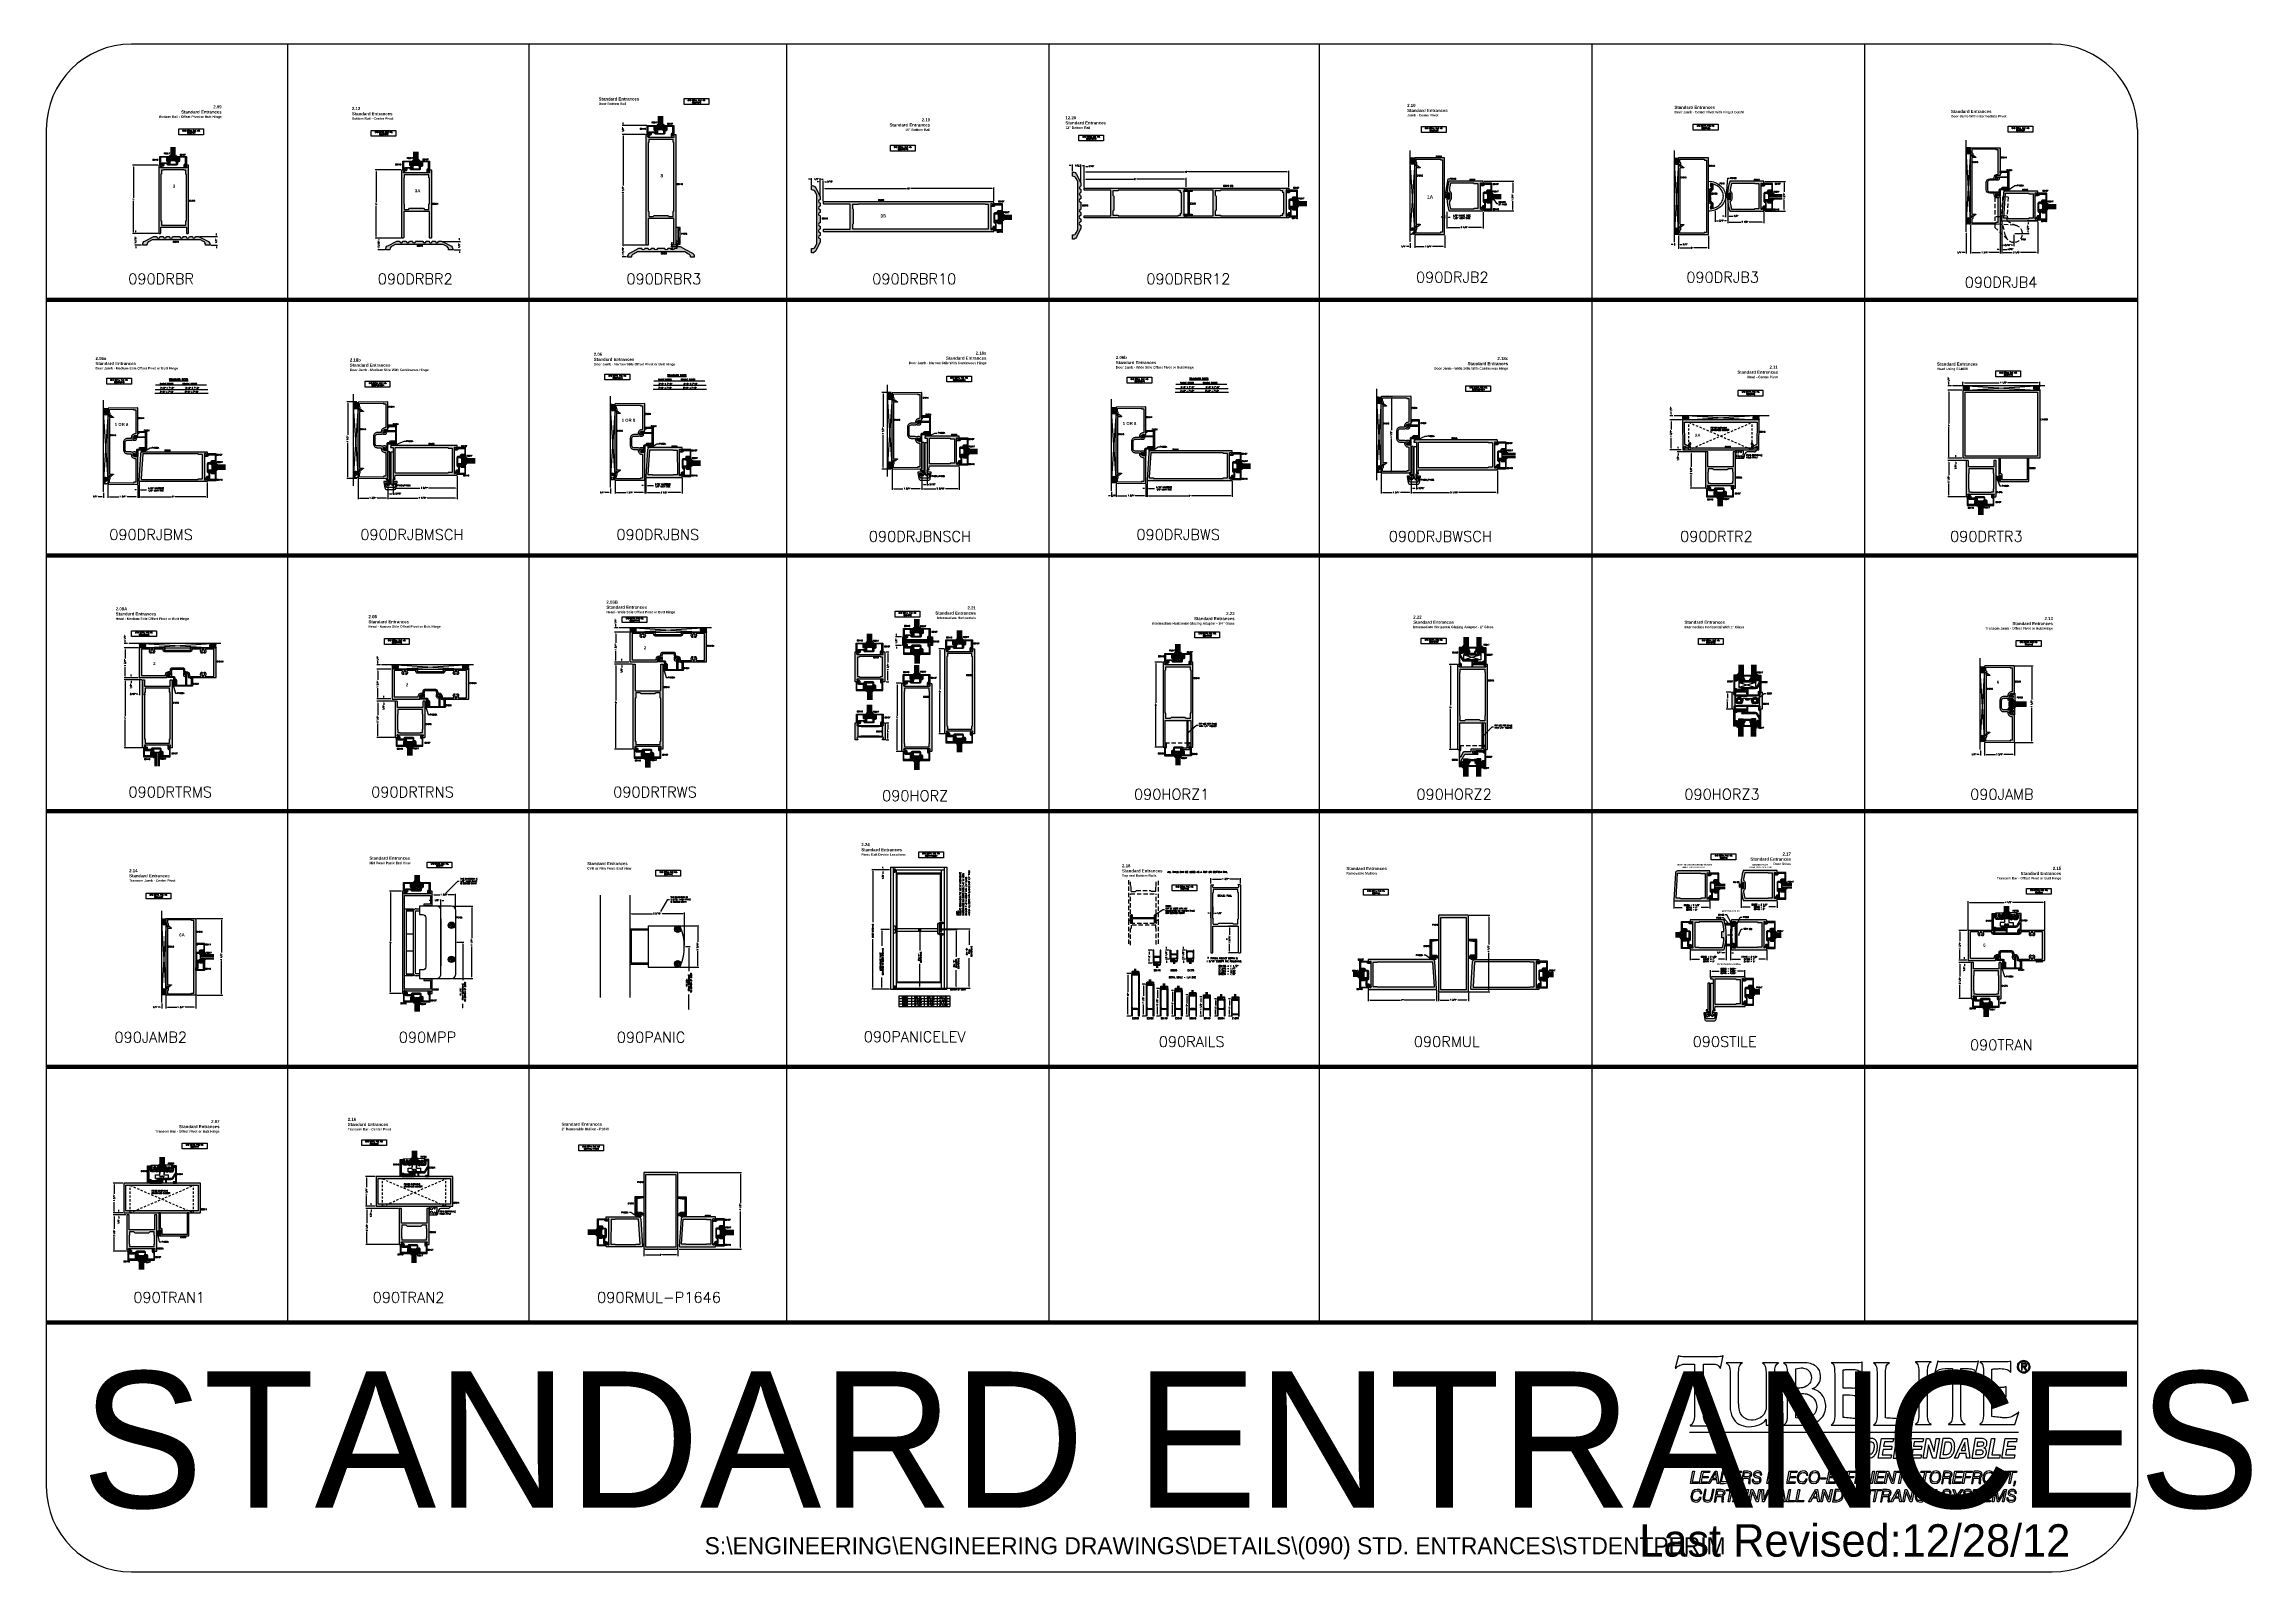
# Model space of a CAD drawing. Extents: x 0 to 130, y 0 to 90.
import ezdxf
from ezdxf.enums import TextEntityAlignment as Align

# ---------------------------------------------------------------- set-up
doc = ezdxf.new("R2010")
doc.units = 0
doc.header["$MEASUREMENT"] = 0
doc.header["$PDMODE"] = 3
for name, pattern in [('CENTER', [2, 1.25, -0.25, 0.25, -0.25]), ('HIDDEN', [0.375, 0.25, -0.125]), ('SHIDDEN', [0.1875, 0.125, -0.0625])]:
    doc.linetypes.add(name, pattern=pattern)
doc.layers.get('0').update_dxf_attribs({"linetype": 'CONTINUOUS'})
doc.layers.get('DEFPOINTS').update_dxf_attribs({"linetype": 'CONTINUOUS'})
for name, color, linetype in [('DIMS', 3, 'CONTINUOUS'), ('LAYER_1', 160, 'CONTINUOUS'), ('R-ANNO-DIMS', 3, 'CONTINUOUS'), ('R-ANNO-TEXT', 6, 'CONTINUOUS'), ('R-DET1', 4, 'CONTINUOUS'), ('R-DET2', 2, 'CONTINUOUS'), ('R-DET3', 5, 'CONTINUOUS'), ('R-OTLN', 1, 'CONTINUOUS'), ('R-PAT1', 5, 'CONTINUOUS'), ('R-PAT2', 4, 'CONTINUOUS'), ('TITLE', 7, 'CONTINUOUS')]:
    doc.layers.add(name, color=color, linetype=linetype)
doc.styles.add('CITYBLUEPRINT', font='cibt____.pfb')
doc.styles.get("Standard").update_dxf_attribs({"font": 'simplex'})
doc.dimstyles.new('1-4SIZE', dxfattribs={"dimtxt": 0.08, "dimasz": 0.1, "dimexe": 0.0625, "dimexo": 0.0625, "dimgap": 0.062, "dimtad": 0, "dimdec": 5, "dimlfac": 4, "dimzin": 4, "dimtxsty": 'STANDARD', "dimcen": 0, "dimclrd": 256, "dimclre": 256, "dimclrt": 256, "dimazin": 3, "dimtfac": 1, "dimtdec": 5, "dimtofl": 0, "dimtmove": 0, "dimatfit": 3, "dimtolj": 1, "dimtzin": 4})
doc.dimstyles.new('1X', dxfattribs={"dimscale": 0, "dimtxt": 0.08, "dimasz": 0.09, "dimexe": 0.062, "dimexo": 0.062, "dimgap": 0.045, "dimtad": 0, "dimdec": 4, "dimzin": 4, "dimtxsty": 'STANDARD', "dimcen": 0, "dimazin": 3, "dimtp": 0.02, "dimtfac": 1, "dimtdec": 4, "dimtofl": 0, "dimtmove": 0, "dimatfit": 3, "dimtolj": 1, "dimtzin": 4})
pattern_1 = [(0, (110.014965, 76.237446), (0.009375, 0.01875), [0, -0.01875])]
pattern_2 = [(0, (85.875795, 75.97514), (0.009375, 0.01875), [0, -0.01875])]
pattern_3 = [(0, (93.938947, 76.813927), (0.009375, 0.01875), [0, -0.01875])]
pattern_4 = [(0, (78.836291, 75.812197), (0.009375, 0.01875), [0, -0.01875])]
pattern_5 = [(0, (77.467253, 76.824189), (0.009375, 0.01875), [0, -0.01875])]
pattern_6 = [(0, (59.336446, 75.35824), (0.015625, 0.03125), [0, -0.03125])]
pattern_7 = [(0, (66.070017, 76.413997), (0.009375, 0.01875), [0, -0.01875])]
pattern_8 = [(0, (35.37006, 66.992484), (0.015625, 0.03125), [0, -0.03125])]
pattern_9 = [(0, (48.768523, 75.610674), (0.009375, 0.01875), [0, -0.01875])]
pattern_10 = [(0, (32.284462, 76.146214), (0.0103125, 0.020625), [0, -0.020625])]
pattern_11 = [(90, (32.165582, 77.527086), (0.01875, 0.009375), [0, -0.01875])]
pattern_12 = [(90, (17.825945, 75.44182), (0.01875, 0.009375), [0, -0.01875])]
pattern_13 = [(90, (3.573294, 75.715249), (0.01875, 0.009375), [0, -0.01875])]
pattern_14 = [(0, (1.631422, 61.965125), (0.009375, 0.01875), [0, -0.01875])]
pattern_15 = [(0, (2.630604, 60.94828), (0.009375, 0.01875), [0, -0.01875])]
pattern_16 = [(0, (60.760228, 62.021016), (0.009375, 0.01875), [0, -0.01875])]
pattern_17 = [(0, (62.75941, 61.00424), (0.009375, 0.01875), [0, -0.01875])]
pattern_18 = [(0, (31.365542, 62.208231), (0.009375, 0.01875), [0, -0.01875])]
pattern_19 = [(0, (30.489727, 61.193448), (0.009375, 0.01875), [0, -0.01875])]
pattern_20 = [(0, (47.030025, 61.847514), (0.009375, 0.01875), [0, -0.01875])]
pattern_21 = [(0, (46.744444, 61.864683), (0.009375, 0.01875), [0, -0.01875])]
pattern_22 = [(0, (16.929005, 61.379638), (0.009375, 0.01875), [0, -0.01875])]
pattern_23 = [(0, (77.634274, 60.917617), (0.008125, 0.01625), [0, -0.01625])]
pattern_24 = [(0, (78.310756, 61.638187), (0.009375, 0.01875), [0, -0.01875])]
pattern_25 = [(0, (100.245526, 60.112773), (0.0078125, 0.015625), [0, -0.015625])]
pattern_26 = [(270, (94.315496, 70.890739), (0.01875, -0.009375), [0, -0.01875])]
pattern_27 = [(0, (110.17432, 60.529383), (0.009375, 0.01875), [0, -0.01875])]
pattern_28 = [(270, (109.601487, 70.387416), (0.01875, -0.009375), [0, -0.01875])]
pattern_29 = [(270, (2.623095, 55.645424), (0.01875, -0.009375), [0, -0.01875])]
pattern_30 = [(0, (18.023247, 46.404952), (0.009375, 0.01875), [0, -0.01875])]
pattern_31 = [(270, (17.450414, 56.262985), (0.01875, -0.009375), [0, -0.01875])]
pattern_32 = [(270, (31.401752, 55.56715), (0.01875, -0.009375), [0, -0.01875])]
pattern_33 = [(0, (46.528022, 46.713392), (0.009375, 0.01875), [0, -0.01875])]
pattern_34 = [(270, (47.181505, 55.434776), (0.01875, -0.009375), [0, -0.01875])]
pattern_35 = [(90, (44.43721, 42.9995), (0.01875, 0.009375), [0, -0.01875])]
pattern_36 = [(270, (47.200166, 61.673694), (0.01875, -0.009375), [0, -0.01875])]
pattern_37 = [(90, (47.200166, 48.021867), (0.01875, 0.009375), [0, -0.01875])]
pattern_38 = [(270, (44.42498, 59.530567), (0.01875, -0.009375), [0, -0.01875])]
pattern_39 = [(90, (44.42498, 47.16474), (0.01875, 0.009375), [0, -0.01875])]
pattern_40 = [(270, (62.27313, 46.224948), (0.01875, -0.009375), [0, -0.01875])]
pattern_41 = [(0, (62.27313, 46.224948), (0.009375, 0.01875), [0, -0.01875])]
pattern_42 = [(90, (79.401511, 45.957224), (-0.01875, 0.009375), [0, -0.01875])]
pattern_43 = [(0, (79.401511, 45.957224), (0.009375, 0.01875), [0, -0.01875])]
pattern_44 = [(90, (95.867494, 46.179242), (-0.01875, 0.009375), [0, -0.01875])]
pattern_45 = [(0, (110.191331, 46.42024), (0.009375, 0.01875), [0, -0.01875])]
pattern_46 = [(0, (4.131768, 31.666675), (0.009375, 0.01875), [0, -0.01875])]
pattern_47 = [(0, (8.796468, 30.35595), (0.009375, 0.01875), [0, -0.01875])]
pattern_48 = [(0, (18.498225, 32.180802), (0.009375, 0.01875), [0, -0.01875])]
pattern_49 = [(0, (63.045252, 31.820395), (0.0040625, 0.008125), [0, -0.008125])]
pattern_50 = [(0, (63.045252, 31.3653803), (0.002421875, 0.00484375), [0, -0.00484375])]
pattern_51 = [(270, (67.699652, 35.970755), (-0.00484375, -0.002421875), [0, -0.00484375])]
pattern_52 = [(270, (68.652819, 35.970755), (-0.00484375, -0.002421875), [0, -0.00484375])]
pattern_53 = [(270, (63.045252, 31.820395), (0.0075, -0.00375), [0, -0.0075])]
pattern_54 = [(270, (66.704403, 35.752005), (-0.00484375, -0.002421875), [0, -0.00484375])]
pattern_55 = [(0, (2.65413, 16.413758), (0.009375, 0.01875), [0, -0.01875])]
pattern_56 = [(270, (2.65413, 16.413758), (0.01875, -0.009375), [0, -0.01875])]
pattern_57 = [(0, (102.84095, 31.496488), (0.009375, 0.01875), [0, -0.01875])]
pattern_58 = [(270, (102.84095, 31.496488), (0.01875, -0.009375), [0, -0.01875])]
pattern_59 = [(0, (102.076226, 30.648201), (0.0078125, 0.015625), [0, -0.015625])]
pattern_60 = [(180, (104.886124, 36.956341), (-0.0078125, 0.015625), [0, -0.015625])]
pattern_61 = [(180, (104.267099, 34.065088), (-0.0078125, 0.015625), [0, -0.015625])]
pattern_62 = [(180, (94.490182, 31.897914), (-0.0078125, -0.015625), [0, -0.015625])]
pattern_63 = [(180, (103.00003, 30.728951), (-0.0078125, 0.015625), [0, -0.015625])]
pattern_64 = [(7e-15, (93.566531, 34.065084), (0.0078125, 0.015625), [0, -0.015625])]
pattern_65 = [(0, (86.57877, 31.985431), (0.009375, 0.01875), [0, -0.01875])]
pattern_66 = [(90, (47.175566, 45.316999), (0.01875, 0.009375), [0, -0.01875])]
pattern_67 = [(90, (49.683186, 47.34791), (0.01875, 0.009375), [0, -0.01875])]
pattern_68 = [(270, (49.692578, 56.469005), (0.01875, -0.009375), [0, -0.01875])]
pattern_69 = [(0, (17.458792, 16.801918), (0.009375, 0.01875), [0, -0.01875])]
pattern_70 = [(270, (17.644486, 16.893156), (0.01875, -0.009375), [0, -0.01875])]
pattern_71 = [(0, (75.760703, 30.87664), (0.009375, 0.01875), [0, -0.01875])]
pattern_72 = [(0, (29.143898, 15.785924), (0.009375, 0.01875), [0, -0.01875])]
pattern_73 = [(0, (32.45017, 16.056669), (0.009375, 0.01875), [0, -0.01875])]
pattern_74 = [(180, (40.151265, 16.056669), (-0.009375, 0.01875), [0, -0.01875])]

# ---------------------------------------------------------------- blocks, each defined once
blk = doc.blocks.new('*D4')
at = {"layer": 'DEFPOINTS', "color": 0}
for p in [(37.68, 36.94), (37.95, 33.15), (37.95, 33.15)]:
    blk.add_point(p, dxfattribs=at)
at = {"layer": 'R-ANNO-DIMS', "color": 0}
for p, q in [((37.74, 36.94), (38.02, 36.94)), ((37.95, 36.85), (37.95, 35.5)), ((37.95, 33.24), (37.95, 34.12))]:
    blk.add_line(p, q, dxfattribs=at)
for points in [[(37.94, 36.85), (37.97, 36.85), (37.95, 36.94)], [(37.94, 33.24), (37.97, 33.24), (37.95, 33.15)]]:
    blk.add_solid(points, dxfattribs=at)
at = {"layer": 'R-ANNO-DIMS', "color": 0, "insert": (37.95, 34.81), "char_height": 0.08, "attachment_point": 5, "rotation": 90}
blk.add_mtext('\\A1;40 5/8"\\PFROM CENTERLINE\\PTO BOTTOM OF DOOR', dxfattribs=at)
blk = doc.blocks.new('*D5')
at = {"layer": 'DEFPOINTS', "color": 0}
for p in [(37.68, 38.86), (34.49, 37.97), (37.68, 36.94)]:
    blk.add_point(p, dxfattribs=at)
at = {"layer": 'R-ANNO-DIMS', "color": 0}
for p, q in [((34.49, 38.03), (34.49, 38.93)), ((34.58, 38.86), (35.8, 38.86)), ((37.59, 38.86), (36.37, 38.86)), ((37.68, 37), (37.68, 38.93))]:
    blk.add_line(p, q, dxfattribs=at)
for points in [[(34.58, 38.88), (34.58, 38.85), (34.49, 38.86)], [(37.59, 38.88), (37.59, 38.85), (37.68, 38.86)]]:
    blk.add_solid(points, dxfattribs=at)
at = {"layer": 'R-ANNO-DIMS', "color": 0, "insert": (36.08, 38.86), "char_height": 0.08, "attachment_point": 5}
blk.add_mtext('\\A1;3 3/16"', dxfattribs=at)
blk = doc.blocks.new('*D6')
at = {"layer": 'DEFPOINTS', "color": 0}
for p in [(37.34, 38.16), (38.47, 38.16), (37.34, 35.72)]:
    blk.add_point(p, dxfattribs=at)
at = {"layer": 'R-ANNO-DIMS', "color": 0}
for p, q in [((37.4, 38.16), (38.53, 38.16)), ((38.47, 38.07), (38.47, 37.22)), ((38.47, 35.81), (38.47, 36.66)), ((37.4, 35.72), (38.53, 35.72))]:
    blk.add_line(p, q, dxfattribs=at)
for points in [[(38.46, 38.07), (38.49, 38.07), (38.47, 38.16)], [(38.46, 35.81), (38.49, 35.81), (38.47, 35.72)]]:
    blk.add_solid(points, dxfattribs=at)
at = {"layer": 'R-ANNO-DIMS', "color": 0, "insert": (38.47, 36.94), "char_height": 0.08, "attachment_point": 5, "rotation": 90}
blk.add_mtext('\\A1;2 7/16"', dxfattribs=at)
blk = doc.blocks.new('*D8')
at = {"layer": 'DEFPOINTS', "color": 0}
for p in [(113.12, 79.32), (114.87, 79.32), (114.87, 77.65)]:
    blk.add_point(p, dxfattribs=at)
at = {"layer": 'R-ANNO-DIMS', "color": 0}
for p, q in [((113.12, 79.26), (113.12, 77.59)), ((114.87, 79.26), (114.87, 77.59)), ((113.21, 77.65), (113.71, 77.65)), ((114.78, 77.65), (114.2, 77.65))]:
    blk.add_line(p, q, dxfattribs=at)
for points in [[(113.21, 77.67), (113.21, 77.64), (113.12, 77.65)], [(114.78, 77.67), (114.78, 77.64), (114.87, 77.65)]]:
    blk.add_solid(points, dxfattribs=at)
at = {"layer": 'R-ANNO-DIMS', "color": 0, "insert": (113.96, 77.65), "char_height": 0.08, "attachment_point": 5}
blk.add_mtext('\\A1;1 3/4"', dxfattribs=at)
blk = doc.blocks.new('*D11')
at = {"layer": 'DEFPOINTS', "color": 0}
for p in [(114.87, 79.32), (114.95, 79.54), (114.95, 77.84)]:
    blk.add_point(p, dxfattribs=at)
at = {"layer": 'R-ANNO-DIMS', "color": 0}
for p, q in [((114.87, 79.26), (114.87, 77.78)), ((114.95, 79.48), (114.95, 77.78)), ((114.78, 77.84), (114.69, 77.84)), ((115.04, 77.84), (115.27, 77.84))]:
    blk.add_line(p, q, dxfattribs=at)
for points in [[(114.78, 77.86), (114.78, 77.83), (114.87, 77.84)], [(115.04, 77.86), (115.04, 77.83), (114.95, 77.84)]]:
    blk.add_solid(points, dxfattribs=at)
at = {"layer": 'R-ANNO-DIMS', "color": 0, "insert": (115.47, 77.84), "char_height": 0.08, "attachment_point": 5}
blk.add_mtext('\\A1;1/16"', dxfattribs=at)
blk = doc.blocks.new('*D12')
at = {"layer": 'DEFPOINTS', "color": 0}
for p in [(114.87, 79.32), (114.87, 78.08), (115.67, 78.76)]:
    blk.add_point(p, dxfattribs=at)
at = {"layer": 'R-ANNO-DIMS', "color": 0}
for p, q in [((114.87, 79.26), (114.87, 78.02)), ((114.96, 78.08), (115.03, 78.08)), ((115.58, 78.08), (115.51, 78.08)), ((115.67, 78.69), (115.67, 78.02))]:
    blk.add_line(p, q, dxfattribs=at)
for points in [[(114.96, 78.09), (114.96, 78.06), (114.87, 78.08)], [(115.58, 78.09), (115.58, 78.06), (115.67, 78.08)]]:
    blk.add_solid(points, dxfattribs=at)
at = {"layer": 'R-ANNO-DIMS', "color": 0, "insert": (115.27, 78.08), "char_height": 0.08, "attachment_point": 5}
blk.add_mtext('\\A1;13/16"', dxfattribs=at)
blk = doc.blocks.new('*D7')
at = {"layer": 'DEFPOINTS', "color": 0}
for p in [(114.95, 79.54), (117.07, 79.52), (114.95, 77.65)]:
    blk.add_point(p, dxfattribs=at)
at = {"layer": 'R-ANNO-DIMS', "color": 0}
for p, q in [((114.95, 79.47), (114.95, 77.59)), ((117.07, 79.46), (117.07, 77.59)), ((115.04, 77.65), (115.57, 77.65)), ((116.98, 77.65), (116.06, 77.65))]:
    blk.add_line(p, q, dxfattribs=at)
for points in [[(115.04, 77.67), (115.04, 77.64), (114.95, 77.65)], [(116.98, 77.67), (116.98, 77.64), (117.07, 77.65)]]:
    blk.add_solid(points, dxfattribs=at)
at = {"layer": 'R-ANNO-DIMS', "color": 0, "insert": (115.82, 77.65), "char_height": 0.08, "attachment_point": 5}
blk.add_mtext('\\A1;2 1/8"', dxfattribs=at)
blk = doc.blocks.new('*D9')
at = {"layer": 'DEFPOINTS', "color": 0}
for p in [(117.06, 79.51), (115.67, 78.76), (116.5, 78.76)]:
    blk.add_point(p, dxfattribs=at)
at = {"layer": 'R-ANNO-DIMS', "color": 0}
for p, q in [((117, 79.51), (116.44, 79.51)), ((116.5, 79.42), (116.5, 79.31)), ((115.73, 78.76), (116.57, 78.76)), ((116.5, 78.85), (116.5, 78.95))]:
    blk.add_line(p, q, dxfattribs=at)
for points in [[(116.49, 79.42), (116.52, 79.42), (116.5, 79.51)], [(116.49, 78.85), (116.52, 78.85), (116.5, 78.76)]]:
    blk.add_solid(points, dxfattribs=at)
at = {"layer": 'R-ANNO-DIMS', "color": 0, "insert": (116.5, 79.13), "char_height": 0.08, "attachment_point": 5, "rotation": 90}
blk.add_mtext('\\A1;3/4"', dxfattribs=at)
blk = doc.blocks.new('*D10')
at = {"layer": 'DEFPOINTS', "color": 0}
for p in [(113.12, 79.32), (112.87, 78.87), (113.12, 77.65)]:
    blk.add_point(p, dxfattribs=at)
at = {"layer": 'R-ANNO-DIMS', "color": 0}
for p, q in [((113.12, 79.26), (113.12, 77.59)), ((112.87, 78.81), (112.87, 77.59)), ((112.78, 77.65), (112.64, 77.65)), ((113.21, 77.65), (113.3, 77.65))]:
    blk.add_line(p, q, dxfattribs=at)
for points in [[(112.78, 77.67), (112.78, 77.64), (112.87, 77.65)], [(113.21, 77.67), (113.21, 77.64), (113.12, 77.65)]]:
    blk.add_solid(points, dxfattribs=at)
at = {"layer": 'R-ANNO-DIMS', "color": 0, "insert": (112.47, 77.65), "char_height": 0.08, "attachment_point": 5}
blk.add_mtext('\\A1;1/4"', dxfattribs=at)
blk = doc.blocks.new('*D16')
at = {"layer": 'DEFPOINTS', "color": 0}
for p in [(95.75, 78.26), (96, 78.71), (96, 78.12)]:
    blk.add_point(p, dxfattribs=at)
at = {"layer": 'R-ANNO-DIMS', "color": 0}
for p, q in [((95.66, 78.12), (95.57, 78.12)), ((95.75, 78.2), (95.75, 78.06)), ((96, 78.64), (96, 78.06)), ((96.09, 78.12), (96.21, 78.12))]:
    blk.add_line(p, q, dxfattribs=at)
for points in [[(95.66, 78.13), (95.66, 78.1), (95.75, 78.12)], [(96.09, 78.13), (96.09, 78.1), (96, 78.12)]]:
    blk.add_solid(points, dxfattribs=at)
at = {"layer": 'R-ANNO-DIMS', "color": 0, "insert": (96.38, 78.12), "char_height": 0.08, "attachment_point": 5}
blk.add_mtext('\\A1;1/4"', dxfattribs=at)
blk = doc.blocks.new('*D13')
at = {"layer": 'DEFPOINTS', "color": 0}
for p in [(101, 81.83), (102.2, 81.83), (101, 80.08)]:
    blk.add_point(p, dxfattribs=at)
at = {"layer": 'R-ANNO-DIMS', "color": 0}
for p, q in [((101.06, 81.83), (102.26, 81.83)), ((102.2, 81.74), (102.2, 81.21)), ((102.2, 80.17), (102.2, 80.72)), ((101.06, 80.08), (102.26, 80.08))]:
    blk.add_line(p, q, dxfattribs=at)
for points in [[(102.18, 81.74), (102.21, 81.74), (102.2, 81.83)], [(102.18, 80.17), (102.21, 80.17), (102.2, 80.08)]]:
    blk.add_solid(points, dxfattribs=at)
at = {"layer": 'R-ANNO-DIMS', "color": 0, "insert": (102.2, 80.96), "char_height": 0.08, "attachment_point": 5, "rotation": 90}
blk.add_mtext('\\A1;1 3/4"', dxfattribs=at)
blk = doc.blocks.new('*D17')
at = {"layer": 'DEFPOINTS', "color": 0}
for p in [(98.75, 80.96), (98.88, 80.81), (98.75, 79.79)]:
    blk.add_point(p, dxfattribs=at)
at = {"layer": 'R-ANNO-DIMS', "color": 0}
for p, q in [((98.75, 80.89), (98.75, 79.73)), ((98.88, 80.75), (98.88, 79.73)), ((98.66, 79.79), (98.57, 79.79)), ((98.97, 79.79), (99.19, 79.79))]:
    blk.add_line(p, q, dxfattribs=at)
for points in [[(98.66, 79.81), (98.66, 79.78), (98.75, 79.79)], [(98.97, 79.81), (98.97, 79.78), (98.88, 79.79)]]:
    blk.add_solid(points, dxfattribs=at)
at = {"layer": 'R-ANNO-DIMS', "color": 0, "insert": (99.37, 79.79), "char_height": 0.08, "attachment_point": 5}
blk.add_mtext('\\A1;1/8"', dxfattribs=at)
blk = doc.blocks.new('*D18')
at = {"layer": 'DEFPOINTS', "color": 0}
for p in [(98.88, 80.81), (98.14, 80.15), (98.14, 79.51)]:
    blk.add_point(p, dxfattribs=at)
at = {"layer": 'R-ANNO-DIMS', "color": 0}
for p, q in [((98.88, 80.75), (98.88, 79.45)), ((98.14, 80.09), (98.14, 79.45)), ((98.23, 79.51), (98.33, 79.51)), ((98.79, 79.51), (98.69, 79.51))]:
    blk.add_line(p, q, dxfattribs=at)
for points in [[(98.23, 79.52), (98.23, 79.49), (98.14, 79.51)], [(98.79, 79.52), (98.79, 79.49), (98.88, 79.51)]]:
    blk.add_solid(points, dxfattribs=at)
at = {"layer": 'R-ANNO-DIMS', "color": 0, "insert": (98.51, 79.51), "char_height": 0.08, "attachment_point": 5}
blk.add_mtext('\\A1;3/4"', dxfattribs=at)
blk = doc.blocks.new('*D14')
at = {"layer": 'DEFPOINTS', "color": 0}
for p in [(96, 78.71), (96, 77.93), (97.75, 78.71)]:
    blk.add_point(p, dxfattribs=at)
at = {"layer": 'R-ANNO-DIMS', "color": 0}
for p, q in [((96, 78.64), (96, 77.87)), ((96.09, 77.93), (96.69, 77.93)), ((97.66, 77.93), (96.89, 77.93)), ((97.75, 78.64), (97.75, 77.87))]:
    blk.add_line(p, q, dxfattribs=at)
for points in [[(96.09, 77.94), (96.09, 77.91), (96, 77.93)], [(97.66, 77.94), (97.66, 77.91), (97.75, 77.93)]]:
    blk.add_solid(points, dxfattribs=at)
at = {"layer": 'R-ANNO-DIMS', "color": 0, "insert": (96.79, 77.93), "char_height": 0.08, "attachment_point": 5}
blk.add_mtext('\\A1;2"', dxfattribs=at)
blk = doc.blocks.new('*D15')
at = {"layer": 'DEFPOINTS', "color": 0}
for p in [(98.88, 80.81), (98.88, 79.44), (101, 80.08)]:
    blk.add_point(p, dxfattribs=at)
at = {"layer": 'R-ANNO-DIMS', "color": 0}
for p, q in [((98.88, 80.75), (98.88, 79.38)), ((98.97, 79.44), (99.65, 79.44)), ((100.91, 79.44), (100.14, 79.44)), ((101, 80.02), (101, 79.38))]:
    blk.add_line(p, q, dxfattribs=at)
for points in [[(98.97, 79.45), (98.97, 79.42), (98.88, 79.44)], [(100.91, 79.45), (100.91, 79.42), (101, 79.44)]]:
    blk.add_solid(points, dxfattribs=at)
at = {"layer": 'R-ANNO-DIMS', "color": 0, "insert": (99.89, 79.44), "char_height": 0.08, "attachment_point": 5}
blk.add_mtext('\\A1;2 1/8"', dxfattribs=at)
blk = doc.blocks.new('*D22')
at = {"layer": 'DEFPOINTS', "color": 0}
for p in [(80.26, 78.27), (80.26, 78), (80.52, 78.72)]:
    blk.add_point(p, dxfattribs=at)
at = {"layer": 'R-ANNO-DIMS', "color": 0}
for p, q in [((80.17, 78), (80.03, 78)), ((80.26, 78.21), (80.26, 77.93)), ((80.52, 78.66), (80.52, 77.93)), ((80.61, 78), (80.7, 78))]:
    blk.add_line(p, q, dxfattribs=at)
for points in [[(80.17, 78.01), (80.17, 77.98), (80.26, 78)], [(80.61, 78.01), (80.61, 77.98), (80.52, 78)]]:
    blk.add_solid(points, dxfattribs=at)
at = {"layer": 'R-ANNO-DIMS', "color": 0, "insert": (79.86, 78), "char_height": 0.08, "attachment_point": 5}
blk.add_mtext('\\A1;1/4"', dxfattribs=at)
blk = doc.blocks.new('*D19')
at = {"layer": 'DEFPOINTS', "color": 0}
for p in [(82.4, 80.11), (82.4, 79.12), (84.53, 80.09)]:
    blk.add_point(p, dxfattribs=at)
at = {"layer": 'R-ANNO-DIMS', "color": 0}
for p, q in [((82.4, 80.05), (82.4, 79.06)), ((82.49, 79.12), (83.18, 79.12)), ((84.44, 79.12), (83.67, 79.12)), ((84.53, 80.03), (84.53, 79.06))]:
    blk.add_line(p, q, dxfattribs=at)
for points in [[(82.49, 79.14), (82.49, 79.11), (82.4, 79.12)], [(84.44, 79.14), (84.44, 79.11), (84.53, 79.12)]]:
    blk.add_solid(points, dxfattribs=at)
at = {"layer": 'R-ANNO-DIMS', "color": 0, "insert": (83.42, 79.12), "char_height": 0.08, "attachment_point": 5}
blk.add_mtext('\\A1;2 1/8"', dxfattribs=at)
blk = doc.blocks.new('*D20')
at = {"layer": 'DEFPOINTS', "color": 0}
for p in [(80.53, 78.72), (80.53, 78), (82.28, 78.72)]:
    blk.add_point(p, dxfattribs=at)
at = {"layer": 'R-ANNO-DIMS', "color": 0}
for p, q in [((80.53, 78.65), (80.53, 77.93)), ((80.62, 78), (81.07, 78)), ((82.19, 78), (81.56, 78)), ((82.28, 78.65), (82.28, 77.93))]:
    blk.add_line(p, q, dxfattribs=at)
for points in [[(80.62, 78.01), (80.62, 77.98), (80.53, 78)], [(82.19, 78.01), (82.19, 77.98), (82.28, 78)]]:
    blk.add_solid(points, dxfattribs=at)
at = {"layer": 'R-ANNO-DIMS', "color": 0, "insert": (81.32, 78), "char_height": 0.08, "attachment_point": 5}
blk.add_mtext('\\A1;1 3/4"', dxfattribs=at)
blk = doc.blocks.new('*D21')
at = {"layer": 'DEFPOINTS', "color": 0}
for p in [(84.53, 81.84), (86.27, 81.84), (84.53, 80.09)]:
    blk.add_point(p, dxfattribs=at)
at = {"layer": 'R-ANNO-DIMS', "color": 0}
for p, q in [((84.59, 81.84), (86.33, 81.84)), ((86.27, 81.75), (86.27, 81.15)), ((86.27, 80.18), (86.27, 80.66)), ((84.59, 80.09), (86.33, 80.09))]:
    blk.add_line(p, q, dxfattribs=at)
for points in [[(86.26, 81.75), (86.29, 81.75), (86.27, 81.84)], [(86.26, 80.18), (86.29, 80.18), (86.27, 80.09)]]:
    blk.add_solid(points, dxfattribs=at)
at = {"layer": 'R-ANNO-DIMS', "color": 0, "insert": (86.27, 80.9), "char_height": 0.08, "attachment_point": 5, "rotation": 90}
blk.add_mtext('\\A1;1 3/4"', dxfattribs=at)
blk = doc.blocks.new('*D24')
at = {"layer": 'DEFPOINTS', "color": 0}
for p in [(60.44, 82.37), (60.94, 82.75), (60.94, 81.71)]:
    blk.add_point(p, dxfattribs=at)
at = {"layer": 'R-ANNO-DIMS', "color": 0}
for p, q in [((60.35, 82.75), (60.26, 82.75)), ((60.44, 82.43), (60.44, 82.81)), ((60.94, 81.78), (60.94, 82.81)), ((61.03, 82.75), (61.12, 82.75))]:
    blk.add_line(p, q, dxfattribs=at)
for points in [[(60.35, 82.77), (60.35, 82.74), (60.44, 82.75)], [(61.03, 82.77), (61.03, 82.74), (60.94, 82.75)]]:
    blk.add_solid(points, dxfattribs=at)
at = {"layer": 'R-ANNO-DIMS', "color": 0, "insert": (60.72, 82.75), "char_height": 0.08, "attachment_point": 5}
blk.add_mtext('\\A1;1/2"', dxfattribs=at)
blk = doc.blocks.new('E0019')
blk.add_lwpolyline([(0.17, -5.36), (0.57, -5.36, -0.373966), (0.59, -5.38, 0.869538), (0.77, -5.38, -0.373966), (0.79, -5.36), (0.94, -5.36, -0.373966), (0.95, -5.38, 0.869538), (1.14, -5.38, -0.373966), (1.15, -5.36), (1.31, -5.36, -0.373966), (1.32, -5.38, 0.869538), (1.51, -5.38, -0.373966), (1.52, -5.36), (1.69, -5.36), (2.22, -5.62, -0.286745), (2.34, -5.82), (2.34, -5.86), (2.09, -5.86), (2.09, -5.84, 0.286745), (1.97, -5.64), (1.79, -5.55), (0.37, -5.55), (-1.04, -5.55), (-1.22, -5.64, 0.286745), (-1.35, -5.84), (-1.35, -5.86), (-1.6, -5.86), (-1.6, -5.82, -0.286745), (-1.47, -5.62), (-0.94, -5.36), (-0.79, -5.36, -0.373976), (-0.77, -5.38, 0.86954), (-0.59, -5.38, -0.373972), (-0.57, -5.36), (-0.41, -5.36, -0.37404), (-0.39, -5.38, 0.869538), (-0.21, -5.38, -0.373968), (-0.19, -5.36), (-0.04, -5.36, -0.374014), (-0.03, -5.38, 0.86954), (0.16, -5.38, -0.373967)], format="xyb", close=True)
blk = doc.blocks.new('*D23')
at = {"layer": 'DEFPOINTS', "color": 0}
for p in [(61.13, 82.38), (61.13, 81.4), (73.13, 81.42)]:
    blk.add_point(p, dxfattribs=at)
at = {"layer": 'R-ANNO-DIMS', "color": 0}
for p, q in [((61.13, 81.46), (61.13, 82.44)), ((61.22, 82.38), (66.99, 82.38)), ((73.04, 82.38), (67.25, 82.38)), ((73.13, 81.48), (73.13, 82.44))]:
    blk.add_line(p, q, dxfattribs=at)
for points in [[(61.22, 82.39), (61.22, 82.36), (61.13, 82.38)], [(73.04, 82.39), (73.04, 82.36), (73.13, 82.38)]]:
    blk.add_solid(points, dxfattribs=at)
at = {"layer": 'R-ANNO-DIMS', "color": 0, "insert": (67.12, 82.38), "char_height": 0.08, "attachment_point": 5}
blk.add_mtext('\\A1;12"', dxfattribs=at)
blk = doc.blocks.new('*D25')
at = {"layer": 'DEFPOINTS', "color": 0}
for p in [(67.11, 81.96), (61.13, 81.4), (67.11, 81.43)]:
    blk.add_point(p, dxfattribs=at)
at = {"layer": 'R-ANNO-DIMS', "color": 0}
for p, q in [((61.13, 81.46), (61.13, 82.03)), ((61.22, 81.96), (64.02, 81.96)), ((67.02, 81.96), (64.22, 81.96)), ((67.11, 81.5), (67.11, 82.03))]:
    blk.add_line(p, q, dxfattribs=at)
for points in [[(61.22, 81.98), (61.22, 81.95), (61.13, 81.96)], [(67.02, 81.98), (67.02, 81.95), (67.11, 81.96)]]:
    blk.add_solid(points, dxfattribs=at)
at = {"layer": 'R-ANNO-DIMS', "color": 0, "insert": (64.12, 81.96), "char_height": 0.08, "attachment_point": 5}
blk.add_mtext('\\A1;6"', dxfattribs=at)
blk = doc.blocks.new('*D26')
at = {"layer": 'DEFPOINTS', "color": 0}
for p in [(60.94, 81.87), (61.13, 82.71), (61.13, 81.4)]:
    blk.add_point(p, dxfattribs=at)
at = {"layer": 'R-ANNO-DIMS', "color": 0}
for p, q in [((60.85, 82.71), (60.76, 82.71)), ((60.94, 81.93), (60.94, 82.77)), ((61.13, 81.46), (61.13, 82.77)), ((61.22, 82.71), (61.34, 82.71))]:
    blk.add_line(p, q, dxfattribs=at)
for points in [[(60.85, 82.72), (60.85, 82.69), (60.94, 82.71)], [(61.22, 82.72), (61.22, 82.69), (61.13, 82.71)]]:
    blk.add_solid(points, dxfattribs=at)
at = {"layer": 'R-ANNO-DIMS', "color": 0, "insert": (61.55, 82.71), "char_height": 0.08, "attachment_point": 5}
blk.add_mtext('\\A1;3/16"', dxfattribs=at)
blk = doc.blocks.new('*D27')
at = {"layer": 'DEFPOINTS', "color": 0}
for p in [(45.83, 80.6), (55.83, 81.41), (55.83, 80.62)]:
    blk.add_point(p, dxfattribs=at)
at = {"layer": 'R-ANNO-DIMS', "color": 0}
for p, q in [((45.83, 80.67), (45.83, 81.47)), ((45.92, 81.41), (50.7, 81.41)), ((55.74, 81.41), (50.96, 81.41)), ((55.83, 80.69), (55.83, 81.47))]:
    blk.add_line(p, q, dxfattribs=at)
for points in [[(45.92, 81.43), (45.92, 81.4), (45.83, 81.41)], [(55.74, 81.43), (55.74, 81.4), (55.83, 81.41)]]:
    blk.add_solid(points, dxfattribs=at)
at = {"layer": 'R-ANNO-DIMS', "color": 0, "insert": (50.83, 81.41), "char_height": 0.08, "attachment_point": 5}
blk.add_mtext('\\A1;10"', dxfattribs=at)
blk = doc.blocks.new('*D28')
at = {"layer": 'DEFPOINTS', "color": 0}
for p in [(45.83, 81.81), (45.64, 81.07), (45.83, 80.6)]:
    blk.add_point(p, dxfattribs=at)
at = {"layer": 'R-ANNO-DIMS', "color": 0}
for p, q in [((45.55, 81.81), (45.46, 81.81)), ((45.64, 81.13), (45.64, 81.87)), ((45.83, 80.67), (45.83, 81.87)), ((45.92, 81.81), (46.01, 81.81))]:
    blk.add_line(p, q, dxfattribs=at)
for points in [[(45.55, 81.82), (45.55, 81.79), (45.64, 81.81)], [(45.92, 81.82), (45.92, 81.79), (45.83, 81.81)]]:
    blk.add_solid(points, dxfattribs=at)
at = {"layer": 'R-ANNO-DIMS', "color": 0, "insert": (46.22, 81.81), "char_height": 0.08, "attachment_point": 5}
blk.add_mtext('\\A1;3/16"', dxfattribs=at)
blk = doc.blocks.new('*D29')
at = {"layer": 'DEFPOINTS', "color": 0}
for p in [(45.64, 81.95), (45.14, 81.57), (45.64, 80.92)]:
    blk.add_point(p, dxfattribs=at)
at = {"layer": 'R-ANNO-DIMS', "color": 0}
for p, q in [((45.05, 81.95), (44.96, 81.95)), ((45.14, 81.63), (45.14, 82.01)), ((45.64, 80.98), (45.64, 82.01)), ((45.73, 81.95), (45.82, 81.95))]:
    blk.add_line(p, q, dxfattribs=at)
for points in [[(45.05, 81.97), (45.05, 81.94), (45.14, 81.95)], [(45.73, 81.97), (45.73, 81.94), (45.64, 81.95)]]:
    blk.add_solid(points, dxfattribs=at)
at = {"layer": 'R-ANNO-DIMS', "color": 0, "insert": (45.42, 81.95), "char_height": 0.08, "attachment_point": 5}
blk.add_mtext('\\A1;1/2"', dxfattribs=at)
blk = doc.blocks.new('*D30')
at = {"layer": 'DEFPOINTS', "color": 0}
for p in [(34.09, 85.1), (35.45, 84.58), (35.53, 85.1)]:
    blk.add_point(p, dxfattribs=at)
at = {"layer": 'R-ANNO-DIMS', "color": 0}
for p, q in [((35.47, 85.1), (34.03, 85.1)), ((35.39, 84.58), (34.03, 84.58)), ((34.09, 85.19), (34.09, 85.28)), ((34.09, 84.49), (34.09, 84.4))]:
    blk.add_line(p, q, dxfattribs=at)
for points in [[(34.08, 85.19), (34.11, 85.19), (34.09, 85.1)], [(34.08, 84.49), (34.11, 84.49), (34.09, 84.58)]]:
    blk.add_solid(points, dxfattribs=at)
at = {"layer": 'R-ANNO-DIMS', "color": 0, "insert": (34.09, 84.86), "char_height": 0.08, "attachment_point": 5, "rotation": 90}
blk.add_mtext('\\A1;1/2"', dxfattribs=at)
blk = doc.blocks.new('*D31')
at = {"layer": 'DEFPOINTS', "color": 0}
for p in [(34.09, 78.08), (35.47, 78.08), (34.36, 77.4)]:
    blk.add_point(p, dxfattribs=at)
at = {"layer": 'R-ANNO-DIMS', "color": 0}
for p, q in [((35.4, 78.08), (34.03, 78.08)), ((34.09, 77.99), (34.09, 77.98)), ((34.29, 77.4), (34.03, 77.4)), ((34.09, 77.49), (34.09, 77.52))]:
    blk.add_line(p, q, dxfattribs=at)
for points in [[(34.08, 77.99), (34.11, 77.99), (34.09, 78.08)], [(34.08, 77.49), (34.11, 77.49), (34.09, 77.4)]]:
    blk.add_solid(points, dxfattribs=at)
at = {"layer": 'R-ANNO-DIMS', "color": 0, "insert": (34.09, 77.75), "char_height": 0.08, "attachment_point": 5, "rotation": 90}
blk.add_mtext('\\A1;11/16"', dxfattribs=at)
blk = doc.blocks.new('*D32')
at = {"layer": 'DEFPOINTS', "color": 0}
for p in [(34.09, 84.58), (35.45, 84.58), (35.47, 78.08)]:
    blk.add_point(p, dxfattribs=at)
at = {"layer": 'R-ANNO-DIMS', "color": 0}
for p, q in [((35.39, 84.58), (34.03, 84.58)), ((34.09, 84.49), (34.09, 81.58)), ((34.09, 78.17), (34.09, 81.09)), ((35.4, 78.08), (34.03, 78.08))]:
    blk.add_line(p, q, dxfattribs=at)
for points in [[(34.08, 84.49), (34.11, 84.49), (34.09, 84.58)], [(34.08, 78.17), (34.11, 78.17), (34.09, 78.08)]]:
    blk.add_solid(points, dxfattribs=at)
at = {"layer": 'R-ANNO-DIMS', "color": 0, "insert": (34.09, 81.33), "char_height": 0.08, "attachment_point": 5, "rotation": 90}
blk.add_mtext('\\A1;6 1/2"', dxfattribs=at)
blk = doc.blocks.new('*D34')
at = {"layer": 'DEFPOINTS', "color": 0}
for p in [(19.76, 77.81), (20.16, 77.81), (21.13, 78.5)]:
    blk.add_point(p, dxfattribs=at)
at = {"layer": 'R-ANNO-DIMS', "color": 0}
for p, q in [((21.07, 78.5), (19.7, 78.5)), ((20.1, 77.81), (19.7, 77.81)), ((19.76, 78.41), (19.76, 78.37)), ((19.76, 77.9), (19.76, 77.91))]:
    blk.add_line(p, q, dxfattribs=at)
for points in [[(19.74, 78.41), (19.77, 78.41), (19.76, 78.5)], [(19.74, 77.9), (19.77, 77.9), (19.76, 77.81)]]:
    blk.add_solid(points, dxfattribs=at)
at = {"layer": 'R-ANNO-DIMS', "color": 0, "insert": (19.76, 78.14), "char_height": 0.08, "attachment_point": 5, "rotation": 90}
blk.add_mtext('\\A1;11/16"', dxfattribs=at)
blk = doc.blocks.new('*D33')
at = {"layer": 'DEFPOINTS', "color": 0}
for p in [(19.61, 82.5), (21.11, 82.5), (21.13, 78.5)]:
    blk.add_point(p, dxfattribs=at)
at = {"layer": 'R-ANNO-DIMS', "color": 0}
for p, q in [((21.05, 82.5), (19.55, 82.5)), ((19.61, 82.41), (19.61, 80.6)), ((19.61, 78.59), (19.61, 80.4)), ((21.07, 78.5), (19.55, 78.5))]:
    blk.add_line(p, q, dxfattribs=at)
for points in [[(19.6, 82.41), (19.63, 82.41), (19.61, 82.5)], [(19.6, 78.59), (19.63, 78.59), (19.61, 78.5)]]:
    blk.add_solid(points, dxfattribs=at)
at = {"layer": 'R-ANNO-DIMS', "color": 0, "insert": (19.61, 80.5), "char_height": 0.08, "attachment_point": 5, "rotation": 90}
blk.add_mtext('\\A1;4"', dxfattribs=at)
blk = doc.blocks.new('*D35')
at = {"layer": 'DEFPOINTS', "color": 0}
for p in [(23.44, 78.31), (24.1, 77.81), (24.48, 78.31)]:
    blk.add_point(p, dxfattribs=at)
at = {"layer": 'R-ANNO-DIMS', "color": 0}
for p, q in [((23.5, 78.31), (24.54, 78.31)), ((24.16, 77.81), (24.54, 77.81)), ((24.48, 78.4), (24.48, 78.49)), ((24.48, 77.72), (24.48, 77.63))]:
    blk.add_line(p, q, dxfattribs=at)
for points in [[(24.47, 78.4), (24.5, 78.4), (24.48, 78.31)], [(24.47, 77.72), (24.5, 77.72), (24.48, 77.81)]]:
    blk.add_solid(points, dxfattribs=at)
at = {"layer": 'R-ANNO-DIMS', "color": 0, "insert": (24.48, 78.06), "char_height": 0.08, "attachment_point": 5, "rotation": 90}
blk.add_mtext('\\A1;1/2"', dxfattribs=at)
blk = doc.blocks.new('*D37')
at = {"layer": 'DEFPOINTS', "color": 0}
for p in [(5.5, 78.09), (5.91, 78.09), (6.81, 78.77)]:
    blk.add_point(p, dxfattribs=at)
at = {"layer": 'R-ANNO-DIMS', "color": 0}
for p, q in [((6.75, 78.77), (5.44, 78.77)), ((5.84, 78.09), (5.44, 78.09)), ((5.5, 78.86), (5.5, 78.95)), ((5.5, 78), (5.5, 77.91))]:
    blk.add_line(p, q, dxfattribs=at)
for points in [[(5.48, 78.86), (5.51, 78.86), (5.5, 78.77)], [(5.48, 78), (5.51, 78), (5.5, 78.09)]]:
    blk.add_solid(points, dxfattribs=at)
at = {"layer": 'R-ANNO-DIMS', "color": 0, "insert": (5.5, 78.38), "char_height": 0.08, "attachment_point": 5, "rotation": 90}
blk.add_mtext('\\A1;11/16"', dxfattribs=at)
blk = doc.blocks.new('*D36')
at = {"layer": 'DEFPOINTS', "color": 0}
for p in [(5.36, 82.77), (6.86, 82.77), (6.87, 78.77)]:
    blk.add_point(p, dxfattribs=at)
at = {"layer": 'R-ANNO-DIMS', "color": 0}
for p, q in [((6.8, 82.77), (5.3, 82.77)), ((5.36, 82.68), (5.36, 80.87)), ((5.36, 78.86), (5.36, 80.67)), ((6.81, 78.77), (5.3, 78.77))]:
    blk.add_line(p, q, dxfattribs=at)
for points in [[(5.34, 82.68), (5.37, 82.68), (5.36, 82.77)], [(5.34, 78.86), (5.37, 78.86), (5.36, 78.77)]]:
    blk.add_solid(points, dxfattribs=at)
at = {"layer": 'R-ANNO-DIMS', "color": 0, "insert": (5.36, 80.77), "char_height": 0.08, "attachment_point": 5, "rotation": 90}
blk.add_mtext('\\A1;4"', dxfattribs=at)
blk = doc.blocks.new('*D38')
at = {"layer": 'DEFPOINTS', "color": 0}
for p in [(9.19, 78.59), (9.84, 78.09), (10.23, 78.59)]:
    blk.add_point(p, dxfattribs=at)
at = {"layer": 'R-ANNO-DIMS', "color": 0}
for p, q in [((9.25, 78.59), (10.29, 78.59)), ((9.9, 78.09), (10.29, 78.09)), ((10.23, 78.68), (10.23, 78.77)), ((10.23, 78), (10.23, 77.91))]:
    blk.add_line(p, q, dxfattribs=at)
for points in [[(10.21, 78.68), (10.24, 78.68), (10.23, 78.59)], [(10.21, 78), (10.24, 78), (10.23, 78.09)]]:
    blk.add_solid(points, dxfattribs=at)
at = {"layer": 'R-ANNO-DIMS', "color": 0, "insert": (10.23, 78.33), "char_height": 0.08, "attachment_point": 5, "rotation": 90}
blk.add_mtext('\\A1;1/2"', dxfattribs=at)
blk = doc.blocks.new('*D40')
at = {"layer": 'DEFPOINTS', "color": 0}
for p in [(5.62, 64.07), (5.69, 64.25), (5.69, 63.74)]:
    blk.add_point(p, dxfattribs=at)
at = {"layer": 'R-ANNO-DIMS', "color": 0}
for p, q in [((5.53, 63.74), (5.44, 63.74)), ((5.62, 64), (5.62, 63.68)), ((5.69, 64.19), (5.69, 63.68)), ((5.78, 63.74), (6.13, 63.74))]:
    blk.add_line(p, q, dxfattribs=at)
for points in [[(5.53, 63.76), (5.53, 63.73), (5.62, 63.74)], [(5.78, 63.76), (5.78, 63.73), (5.69, 63.74)]]:
    blk.add_solid(points, dxfattribs=at)
at = {"layer": 'R-ANNO-DIMS', "color": 0, "insert": (6.68, 63.74), "char_height": 0.08, "attachment_point": 5}
blk.add_mtext('\\A1;1/16" HINGESIDE\\P1/8" LOCK SIDE', dxfattribs=at)
blk = doc.blocks.new('*D39')
at = {"layer": 'DEFPOINTS', "color": 0}
for p in [(5.69, 64.25), (9.69, 64.23), (9.69, 63.33)]:
    blk.add_point(p, dxfattribs=at)
at = {"layer": 'R-ANNO-DIMS', "color": 0}
for p, q in [((5.69, 64.19), (5.69, 63.26)), ((9.69, 64.17), (9.69, 63.26)), ((5.78, 63.33), (7.59, 63.33)), ((9.6, 63.33), (7.79, 63.33))]:
    blk.add_line(p, q, dxfattribs=at)
for points in [[(5.78, 63.34), (5.78, 63.31), (5.69, 63.33)], [(9.6, 63.34), (9.6, 63.31), (9.69, 63.33)]]:
    blk.add_solid(points, dxfattribs=at)
at = {"layer": 'R-ANNO-DIMS', "color": 0, "insert": (7.69, 63.33), "char_height": 0.08, "attachment_point": 5}
blk.add_mtext('\\A1;4"', dxfattribs=at)
blk = doc.blocks.new('*D41')
at = {"layer": 'DEFPOINTS', "color": 0}
for p in [(3.61, 63.62), (3.87, 64.08), (3.87, 63.33)]:
    blk.add_point(p, dxfattribs=at)
at = {"layer": 'R-ANNO-DIMS', "color": 0}
for p, q in [((3.61, 63.56), (3.61, 63.26)), ((3.87, 64.02), (3.87, 63.26)), ((3.52, 63.33), (3.29, 63.33)), ((3.96, 63.33), (4.05, 63.33))]:
    blk.add_line(p, q, dxfattribs=at)
for points in [[(3.52, 63.34), (3.52, 63.31), (3.61, 63.33)], [(3.96, 63.34), (3.96, 63.31), (3.87, 63.33)]]:
    blk.add_solid(points, dxfattribs=at)
at = {"layer": 'R-ANNO-DIMS', "color": 0, "insert": (3.12, 63.33), "char_height": 0.08, "attachment_point": 5}
blk.add_mtext('\\A1;1/4"', dxfattribs=at)
blk = doc.blocks.new('*D42')
at = {"layer": 'DEFPOINTS', "color": 0}
for p in [(3.87, 64.08), (5.62, 64.07), (5.62, 63.33)]:
    blk.add_point(p, dxfattribs=at)
at = {"layer": 'R-ANNO-DIMS', "color": 0}
for p, q in [((3.87, 64.02), (3.87, 63.26)), ((5.62, 64), (5.62, 63.26)), ((3.96, 63.33), (4.5, 63.33)), ((5.53, 63.33), (4.99, 63.33))]:
    blk.add_line(p, q, dxfattribs=at)
for points in [[(3.96, 63.34), (3.96, 63.31), (3.87, 63.33)], [(5.53, 63.34), (5.53, 63.31), (5.62, 63.33)]]:
    blk.add_solid(points, dxfattribs=at)
at = {"layer": 'R-ANNO-DIMS', "color": 0, "insert": (4.75, 63.33), "char_height": 0.08, "attachment_point": 5}
blk.add_mtext('\\A1;1 3/4"', dxfattribs=at)
blk = doc.blocks.new('*D44')
at = {"layer": 'DEFPOINTS', "color": 0}
for p in [(64.75, 64.12), (64.82, 64.31), (64.82, 63.8)]:
    blk.add_point(p, dxfattribs=at)
at = {"layer": 'R-ANNO-DIMS', "color": 0}
for p, q in [((64.66, 63.8), (64.57, 63.8)), ((64.75, 64.06), (64.75, 63.74)), ((64.82, 64.25), (64.82, 63.74)), ((64.91, 63.8), (65.26, 63.8))]:
    blk.add_line(p, q, dxfattribs=at)
for points in [[(64.66, 63.81), (64.66, 63.78), (64.75, 63.8)], [(64.91, 63.81), (64.91, 63.78), (64.82, 63.8)]]:
    blk.add_solid(points, dxfattribs=at)
at = {"layer": 'R-ANNO-DIMS', "color": 0, "insert": (65.81, 63.8), "char_height": 0.08, "attachment_point": 5}
blk.add_mtext('\\A1;1/16" HINGESIDE\\P1/8" LOCK SIDE', dxfattribs=at)
blk = doc.blocks.new('*D43')
at = {"layer": 'DEFPOINTS', "color": 0}
for p in [(64.82, 64.31), (69.82, 64.29), (69.82, 63.38)]:
    blk.add_point(p, dxfattribs=at)
at = {"layer": 'R-ANNO-DIMS', "color": 0}
for p, q in [((64.82, 64.25), (64.82, 63.32)), ((69.82, 64.23), (69.82, 63.32)), ((64.91, 63.38), (67.22, 63.38)), ((69.73, 63.38), (67.42, 63.38))]:
    blk.add_line(p, q, dxfattribs=at)
for points in [[(64.91, 63.4), (64.91, 63.37), (64.82, 63.38)], [(69.73, 63.4), (69.73, 63.37), (69.82, 63.38)]]:
    blk.add_solid(points, dxfattribs=at)
at = {"layer": 'R-ANNO-DIMS', "color": 0, "insert": (67.32, 63.38), "char_height": 0.08, "attachment_point": 5}
blk.add_mtext('\\A1;5"', dxfattribs=at)
blk = doc.blocks.new('*D45')
at = {"layer": 'DEFPOINTS', "color": 0}
for p in [(62.74, 63.67), (63, 64.14), (63, 63.38)]:
    blk.add_point(p, dxfattribs=at)
at = {"layer": 'R-ANNO-DIMS', "color": 0}
for p, q in [((62.74, 63.61), (62.74, 63.32)), ((63, 64.08), (63, 63.32)), ((62.65, 63.38), (62.56, 63.38)), ((63.09, 63.38), (63.18, 63.38))]:
    blk.add_line(p, q, dxfattribs=at)
for points in [[(62.65, 63.4), (62.65, 63.37), (62.74, 63.38)], [(63.09, 63.4), (63.09, 63.37), (63, 63.38)]]:
    blk.add_solid(points, dxfattribs=at)
at = {"layer": 'R-ANNO-DIMS', "color": 0, "insert": (62.87, 63.38), "char_height": 0.08, "attachment_point": 5}
blk.add_mtext('\\A1;1/4"', dxfattribs=at)
blk = doc.blocks.new('*D46')
at = {"layer": 'DEFPOINTS', "color": 0}
for p in [(63, 64.14), (64.75, 64.12), (64.75, 63.38)]:
    blk.add_point(p, dxfattribs=at)
at = {"layer": 'R-ANNO-DIMS', "color": 0}
for p, q in [((63, 64.08), (63, 63.32)), ((64.75, 64.06), (64.75, 63.32)), ((63.09, 63.38), (63.63, 63.38)), ((64.66, 63.38), (64.12, 63.38))]:
    blk.add_line(p, q, dxfattribs=at)
for points in [[(63.09, 63.4), (63.09, 63.37), (63, 63.38)], [(64.66, 63.4), (64.66, 63.37), (64.75, 63.38)]]:
    blk.add_solid(points, dxfattribs=at)
at = {"layer": 'R-ANNO-DIMS', "color": 0, "insert": (63.88, 63.38), "char_height": 0.08, "attachment_point": 5}
blk.add_mtext('\\A1;1 3/4"', dxfattribs=at)
blk = doc.blocks.new('*D47')
at = {"layer": 'DEFPOINTS', "color": 0}
for p in [(35.36, 64.31), (35.42, 64.49), (35.42, 63.99)]:
    blk.add_point(p, dxfattribs=at)
at = {"layer": 'R-ANNO-DIMS', "color": 0}
for p, q in [((35.27, 63.99), (35.18, 63.99)), ((35.36, 64.25), (35.36, 63.93)), ((35.42, 64.43), (35.42, 63.93)), ((35.51, 63.99), (35.87, 63.99))]:
    blk.add_line(p, q, dxfattribs=at)
for points in [[(35.27, 64), (35.27, 63.97), (35.36, 63.99)], [(35.51, 64), (35.51, 63.97), (35.42, 63.99)]]:
    blk.add_solid(points, dxfattribs=at)
at = {"layer": 'R-ANNO-DIMS', "color": 0, "insert": (36.41, 63.99), "char_height": 0.08, "attachment_point": 5}
blk.add_mtext('\\A1;1/16" HINGESIDE\\P1/8" LOCK SIDE', dxfattribs=at)
blk = doc.blocks.new('*D48')
at = {"layer": 'DEFPOINTS', "color": 0}
for p in [(35.42, 64.49), (37.55, 64.48), (37.55, 63.57)]:
    blk.add_point(p, dxfattribs=at)
at = {"layer": 'R-ANNO-DIMS', "color": 0}
for p, q in [((35.42, 64.43), (35.42, 63.51)), ((35.51, 63.57), (36.24, 63.57)), ((37.46, 63.57), (36.73, 63.57)), ((37.55, 64.41), (37.55, 63.51))]:
    blk.add_line(p, q, dxfattribs=at)
for points in [[(35.51, 63.58), (35.51, 63.55), (35.42, 63.57)], [(37.46, 63.58), (37.46, 63.55), (37.55, 63.57)]]:
    blk.add_solid(points, dxfattribs=at)
at = {"layer": 'R-ANNO-DIMS', "color": 0, "insert": (36.49, 63.57), "char_height": 0.08, "attachment_point": 5}
blk.add_mtext('\\A1;2 1/8"', dxfattribs=at)
blk = doc.blocks.new('*D49')
at = {"layer": 'DEFPOINTS', "color": 0}
for p in [(33.34, 63.86), (33.61, 64.32), (33.61, 63.57)]:
    blk.add_point(p, dxfattribs=at)
at = {"layer": 'R-ANNO-DIMS', "color": 0}
for p, q in [((33.25, 63.57), (33.02, 63.57)), ((33.34, 63.8), (33.34, 63.51)), ((33.61, 64.26), (33.61, 63.51)), ((33.7, 63.57), (33.79, 63.57))]:
    blk.add_line(p, q, dxfattribs=at)
for points in [[(33.25, 63.58), (33.25, 63.55), (33.34, 63.57)], [(33.7, 63.58), (33.7, 63.55), (33.61, 63.57)]]:
    blk.add_solid(points, dxfattribs=at)
at = {"layer": 'R-ANNO-DIMS', "color": 0, "insert": (32.85, 63.57), "char_height": 0.08, "attachment_point": 5}
blk.add_mtext('\\A1;1/4"', dxfattribs=at)
blk = doc.blocks.new('*D50')
at = {"layer": 'DEFPOINTS', "color": 0}
for p in [(33.61, 64.32), (35.36, 64.31), (35.36, 63.57)]:
    blk.add_point(p, dxfattribs=at)
at = {"layer": 'R-ANNO-DIMS', "color": 0}
for p, q in [((33.61, 64.26), (33.61, 63.51)), ((33.7, 63.57), (34.24, 63.57)), ((35.27, 63.57), (34.73, 63.57)), ((35.36, 64.25), (35.36, 63.51))]:
    blk.add_line(p, q, dxfattribs=at)
for points in [[(33.7, 63.58), (33.7, 63.55), (33.61, 63.57)], [(35.27, 63.58), (35.27, 63.55), (35.36, 63.57)]]:
    blk.add_solid(points, dxfattribs=at)
at = {"layer": 'R-ANNO-DIMS', "color": 0, "insert": (34.48, 63.57), "char_height": 0.08, "attachment_point": 5}
blk.add_mtext('\\A1;1 3/4"', dxfattribs=at)
blk = doc.blocks.new('*D52')
at = {"layer": 'DEFPOINTS', "color": 0}
for p in [(49.87, 64.98), (51.61, 64.97), (51.61, 63.79)]:
    blk.add_point(p, dxfattribs=at)
at = {"layer": 'R-ANNO-DIMS', "color": 0}
for p, q in [((49.87, 64.92), (49.87, 63.73)), ((51.61, 64.9), (51.61, 63.73)), ((49.96, 63.79), (50.49, 63.79)), ((51.52, 63.79), (50.98, 63.79))]:
    blk.add_line(p, q, dxfattribs=at)
for points in [[(49.96, 63.81), (49.96, 63.78), (49.87, 63.79)], [(51.52, 63.81), (51.52, 63.78), (51.61, 63.79)]]:
    blk.add_solid(points, dxfattribs=at)
at = {"layer": 'R-ANNO-DIMS', "color": 0, "insert": (50.74, 63.79), "char_height": 0.08, "attachment_point": 5}
blk.add_mtext('\\A1;1 3/4"', dxfattribs=at)
blk = doc.blocks.new('*D53')
at = {"layer": 'DEFPOINTS', "color": 0}
for p in [(51.61, 64.95), (51.93, 64.95), (51.93, 64.04)]:
    blk.add_point(p, dxfattribs=at)
at = {"layer": 'R-ANNO-DIMS', "color": 0}
for p, q in [((51.61, 64.88), (51.61, 63.98)), ((51.93, 64.88), (51.93, 63.98)), ((51.7, 64.04), (51.84, 64.04)), ((51.93, 64.04), (52.02, 64.04))]:
    blk.add_line(p, q, dxfattribs=at)
for points in [[(51.7, 64.06), (51.7, 64.03), (51.61, 64.04)], [(51.84, 64.06), (51.84, 64.03), (51.93, 64.04)]]:
    blk.add_solid(points, dxfattribs=at)
at = {"layer": 'R-ANNO-DIMS', "color": 0, "insert": (52.23, 64.04), "char_height": 0.08, "attachment_point": 5}
blk.add_mtext('\\A1;5/16"', dxfattribs=at)
blk = doc.blocks.new('*D51')
at = {"layer": 'DEFPOINTS', "color": 0}
for p in [(49.86, 69.45), (49.34, 64.95), (49.86, 64.95)]:
    blk.add_point(p, dxfattribs=at)
at = {"layer": 'R-ANNO-DIMS', "color": 0}
for p, q in [((49.8, 69.45), (49.27, 69.45)), ((49.34, 69.36), (49.34, 67.42)), ((49.34, 65.04), (49.34, 66.93)), ((49.8, 64.95), (49.27, 64.95))]:
    blk.add_line(p, q, dxfattribs=at)
for points in [[(49.32, 69.36), (49.35, 69.36), (49.34, 69.45)], [(49.32, 65.04), (49.35, 65.04), (49.34, 64.95)]]:
    blk.add_solid(points, dxfattribs=at)
at = {"layer": 'R-ANNO-DIMS', "color": 0, "insert": (49.34, 67.18), "char_height": 0.08, "attachment_point": 5, "rotation": 90}
blk.add_mtext('\\A1;4 1/2"', dxfattribs=at)
blk = doc.blocks.new('*D54')
at = {"layer": 'DEFPOINTS', "color": 0}
for p in [(51.61, 64.95), (53.8, 65.14), (53.8, 63.79)]:
    blk.add_point(p, dxfattribs=at)
at = {"layer": 'R-ANNO-DIMS', "color": 0}
for p, q in [((51.61, 64.88), (51.61, 63.73)), ((53.8, 65.08), (53.8, 63.73)), ((51.7, 63.79), (52.43, 63.79)), ((53.71, 63.79), (52.99, 63.79))]:
    blk.add_line(p, q, dxfattribs=at)
for points in [[(51.7, 63.81), (51.7, 63.78), (51.61, 63.79)], [(53.71, 63.81), (53.71, 63.78), (53.8, 63.79)]]:
    blk.add_solid(points, dxfattribs=at)
at = {"layer": 'R-ANNO-DIMS', "color": 0, "insert": (52.71, 63.79), "char_height": 0.08, "attachment_point": 5}
blk.add_mtext('\\A1;2 3/16"', dxfattribs=at)
blk = doc.blocks.new('*D56')
at = {"layer": 'DEFPOINTS', "color": 0}
for p in [(20.29, 64.4), (20.6, 64.4), (20.6, 63.5)]:
    blk.add_point(p, dxfattribs=at)
at = {"layer": 'R-ANNO-DIMS', "color": 0}
for p, q in [((20.29, 64.34), (20.29, 63.43)), ((20.38, 63.5), (20.51, 63.5)), ((20.6, 64.34), (20.6, 63.43)), ((20.6, 63.5), (20.69, 63.5))]:
    blk.add_line(p, q, dxfattribs=at)
for points in [[(20.38, 63.51), (20.38, 63.48), (20.29, 63.5)], [(20.51, 63.51), (20.51, 63.48), (20.6, 63.5)]]:
    blk.add_solid(points, dxfattribs=at)
at = {"layer": 'R-ANNO-DIMS', "color": 0, "insert": (20.9, 63.5), "char_height": 0.08, "attachment_point": 5}
blk.add_mtext('\\A1;5/16"', dxfattribs=at)
blk = doc.blocks.new('*D57')
at = {"layer": 'DEFPOINTS', "color": 0}
for p in [(18.54, 64.43), (20.29, 64.42), (20.29, 63.25)]:
    blk.add_point(p, dxfattribs=at)
at = {"layer": 'R-ANNO-DIMS', "color": 0}
for p, q in [((18.54, 64.37), (18.54, 63.18)), ((20.29, 64.36), (20.29, 63.18)), ((18.63, 63.25), (19.17, 63.25)), ((20.2, 63.25), (19.66, 63.25))]:
    blk.add_line(p, q, dxfattribs=at)
for points in [[(18.63, 63.26), (18.63, 63.23), (18.54, 63.25)], [(20.2, 63.26), (20.2, 63.23), (20.29, 63.25)]]:
    blk.add_solid(points, dxfattribs=at)
at = {"layer": 'R-ANNO-DIMS', "color": 0, "insert": (19.41, 63.25), "char_height": 0.08, "attachment_point": 5}
blk.add_mtext('\\A1;1 3/4"', dxfattribs=at)
blk = doc.blocks.new('*D55')
at = {"layer": 'DEFPOINTS', "color": 0}
for p in [(18.53, 68.9), (17.93, 64.4), (18.54, 64.4)]:
    blk.add_point(p, dxfattribs=at)
at = {"layer": 'R-ANNO-DIMS', "color": 0}
for p, q in [((18.47, 68.9), (17.87, 68.9)), ((17.93, 68.81), (17.93, 66.95)), ((17.93, 64.49), (17.93, 66.46)), ((18.47, 64.4), (17.87, 64.4))]:
    blk.add_line(p, q, dxfattribs=at)
for points in [[(17.91, 68.81), (17.94, 68.81), (17.93, 68.9)], [(17.91, 64.49), (17.94, 64.49), (17.93, 64.4)]]:
    blk.add_solid(points, dxfattribs=at)
at = {"layer": 'R-ANNO-DIMS', "color": 0, "insert": (17.93, 66.71), "char_height": 0.08, "attachment_point": 5, "rotation": 90}
blk.add_mtext('\\A1;4 1/2"', dxfattribs=at)
blk = doc.blocks.new('*D58')
at = {"layer": 'DEFPOINTS', "color": 0}
for p in [(20.29, 64.4), (24.35, 64.6), (24.35, 63.25)]:
    blk.add_point(p, dxfattribs=at)
at = {"layer": 'R-ANNO-DIMS', "color": 0}
for p, q in [((20.29, 64.34), (20.29, 63.18)), ((24.35, 64.53), (24.35, 63.18)), ((20.38, 63.25), (22.04, 63.25)), ((24.26, 63.25), (22.59, 63.25))]:
    blk.add_line(p, q, dxfattribs=at)
for points in [[(20.38, 63.26), (20.38, 63.23), (20.29, 63.25)], [(24.26, 63.26), (24.26, 63.23), (24.35, 63.25)]]:
    blk.add_solid(points, dxfattribs=at)
at = {"layer": 'R-ANNO-DIMS', "color": 0, "insert": (22.32, 63.25), "char_height": 0.08, "attachment_point": 5}
blk.add_mtext('\\A1;4 1/16"', dxfattribs=at)
blk = doc.blocks.new('*D60')
at = {"layer": 'DEFPOINTS', "color": 0}
for p in [(85.37, 64.92), (80.31, 64.72), (85.37, 63.57)]:
    blk.add_point(p, dxfattribs=at)
at = {"layer": 'R-ANNO-DIMS', "color": 0}
for p, q in [((85.37, 64.85), (85.37, 63.51)), ((80.31, 64.66), (80.31, 63.51)), ((80.4, 63.57), (82.56, 63.57)), ((85.28, 63.57), (83.11, 63.57))]:
    blk.add_line(p, q, dxfattribs=at)
for points in [[(80.4, 63.58), (80.4, 63.55), (80.31, 63.57)], [(85.28, 63.58), (85.28, 63.55), (85.37, 63.57)]]:
    blk.add_solid(points, dxfattribs=at)
at = {"layer": 'R-ANNO-DIMS', "color": 0, "insert": (82.84, 63.57), "char_height": 0.08, "attachment_point": 5}
blk.add_mtext('\\A1;5 1/16"', dxfattribs=at)
blk = doc.blocks.new('*D59')
at = {"layer": 'DEFPOINTS', "color": 0}
for p in [(78.55, 69.22), (78.56, 64.72), (79.15, 64.72)]:
    blk.add_point(p, dxfattribs=at)
at = {"layer": 'R-ANNO-DIMS', "color": 0}
for p, q in [((78.61, 69.22), (79.21, 69.22)), ((79.15, 69.13), (79.15, 67.23)), ((79.15, 64.81), (79.15, 66.74)), ((78.62, 64.72), (79.21, 64.72))]:
    blk.add_line(p, q, dxfattribs=at)
for points in [[(79.14, 69.13), (79.17, 69.13), (79.15, 69.22)], [(79.14, 64.81), (79.17, 64.81), (79.15, 64.72)]]:
    blk.add_solid(points, dxfattribs=at)
at = {"layer": 'R-ANNO-DIMS', "color": 0, "insert": (79.15, 66.99), "char_height": 0.08, "attachment_point": 5, "rotation": 90}
blk.add_mtext('\\A1;4 1/2"', dxfattribs=at)
blk = doc.blocks.new('*D61')
at = {"layer": 'DEFPOINTS', "color": 0}
for p in [(78.56, 64.75), (80.31, 64.74), (80.31, 63.57)]:
    blk.add_point(p, dxfattribs=at)
at = {"layer": 'R-ANNO-DIMS', "color": 0}
for p, q in [((78.56, 64.69), (78.56, 63.51)), ((78.65, 63.57), (79.19, 63.57)), ((80.22, 63.57), (79.68, 63.57)), ((80.31, 64.68), (80.31, 63.51))]:
    blk.add_line(p, q, dxfattribs=at)
for points in [[(78.65, 63.58), (78.65, 63.55), (78.56, 63.57)], [(80.22, 63.58), (80.22, 63.55), (80.31, 63.57)]]:
    blk.add_solid(points, dxfattribs=at)
at = {"layer": 'R-ANNO-DIMS', "color": 0, "insert": (79.43, 63.57), "char_height": 0.08, "attachment_point": 5}
blk.add_mtext('\\A1;1 3/4"', dxfattribs=at)
blk = doc.blocks.new('*D62')
at = {"layer": 'DEFPOINTS', "color": 0}
for p in [(80.31, 64.72), (80.62, 64.72), (80.62, 63.82)]:
    blk.add_point(p, dxfattribs=at)
at = {"layer": 'R-ANNO-DIMS', "color": 0}
for p, q in [((80.31, 64.66), (80.31, 63.76)), ((80.4, 63.82), (80.53, 63.82)), ((80.62, 64.66), (80.62, 63.76)), ((80.62, 63.82), (80.71, 63.82))]:
    blk.add_line(p, q, dxfattribs=at)
for points in [[(80.4, 63.83), (80.4, 63.8), (80.31, 63.82)], [(80.53, 63.83), (80.53, 63.8), (80.62, 63.82)]]:
    blk.add_solid(points, dxfattribs=at)
at = {"layer": 'R-ANNO-DIMS', "color": 0, "insert": (80.92, 63.82), "char_height": 0.08, "attachment_point": 5}
blk.add_mtext('\\A1;5/16"', dxfattribs=at)
blk = doc.blocks.new('*D63')
at = {"layer": 'DEFPOINTS', "color": 0}
for p in [(95.56, 67.83), (96.21, 67.83), (96.21, 66.08)]:
    blk.add_point(p, dxfattribs=at)
at = {"layer": 'R-ANNO-DIMS', "color": 0}
for p, q in [((96.15, 67.83), (95.49, 67.83)), ((95.56, 67.74), (95.56, 67.28)), ((96.15, 66.08), (95.49, 66.08)), ((95.56, 66.17), (95.56, 66.79))]:
    blk.add_line(p, q, dxfattribs=at)
for points in [[(95.54, 67.74), (95.57, 67.74), (95.56, 67.83)], [(95.54, 66.17), (95.57, 66.17), (95.56, 66.08)]]:
    blk.add_solid(points, dxfattribs=at)
at = {"layer": 'R-ANNO-DIMS', "color": 0, "insert": (95.56, 67.04), "char_height": 0.08, "attachment_point": 5, "rotation": 90}
blk.add_mtext('\\A1;1 3/4"', dxfattribs=at)
blk = doc.blocks.new('*D64')
at = {"layer": 'DEFPOINTS', "color": 0}
for p in [(96.21, 66.08), (95.97, 65.96), (97.58, 65.96)]:
    blk.add_point(p, dxfattribs=at)
at = {"layer": 'R-ANNO-DIMS', "color": 0}
for p, q in [((96.15, 66.08), (95.91, 66.08)), ((95.97, 66.17), (95.97, 66.26)), ((97.52, 65.96), (95.91, 65.96)), ((95.97, 65.87), (95.97, 65.75))]:
    blk.add_line(p, q, dxfattribs=at)
for points in [[(95.96, 66.17), (95.99, 66.17), (95.97, 66.08)], [(95.96, 65.87), (95.99, 65.87), (95.97, 65.96)]]:
    blk.add_solid(points, dxfattribs=at)
at = {"layer": 'R-ANNO-DIMS', "color": 0, "insert": (95.97, 65.58), "char_height": 0.08, "attachment_point": 5, "rotation": 90}
blk.add_mtext('\\A1;1/8"', dxfattribs=at)
blk = doc.blocks.new('*D65')
at = {"layer": 'DEFPOINTS', "color": 0}
for p in [(97.61, 65.96), (96.74, 63.83), (97.6, 63.83)]:
    blk.add_point(p, dxfattribs=at)
at = {"layer": 'R-ANNO-DIMS', "color": 0}
for p, q in [((97.55, 65.96), (96.68, 65.96)), ((96.74, 65.87), (96.74, 65.08)), ((97.54, 63.83), (96.68, 63.83)), ((96.74, 63.92), (96.74, 64.59))]:
    blk.add_line(p, q, dxfattribs=at)
for points in [[(96.73, 65.87), (96.76, 65.87), (96.74, 65.96)], [(96.73, 63.92), (96.76, 63.92), (96.74, 63.83)]]:
    blk.add_solid(points, dxfattribs=at)
at = {"layer": 'R-ANNO-DIMS', "color": 0, "insert": (96.74, 64.84), "char_height": 0.08, "attachment_point": 5, "rotation": 90}
blk.add_mtext('\\A1;2 1/8"', dxfattribs=at)
blk = doc.blocks.new('*D66')
at = {"layer": 'DEFPOINTS', "color": 0}
for p in [(95.56, 68.08), (95.73, 68.08), (96.22, 67.83)]:
    blk.add_point(p, dxfattribs=at)
at = {"layer": 'R-ANNO-DIMS', "color": 0}
for p, q in [((95.67, 68.08), (95.49, 68.08)), ((96.16, 67.83), (95.49, 67.83)), ((95.56, 68.17), (95.56, 68.29)), ((95.56, 67.74), (95.56, 67.65))]:
    blk.add_line(p, q, dxfattribs=at)
for points in [[(95.54, 68.17), (95.57, 68.17), (95.56, 68.08)], [(95.54, 67.74), (95.57, 67.74), (95.56, 67.83)]]:
    blk.add_solid(points, dxfattribs=at)
at = {"layer": 'R-ANNO-DIMS', "color": 0, "insert": (95.56, 68.46), "char_height": 0.08, "attachment_point": 5, "rotation": 90}
blk.add_mtext('\\A1;1/4"', dxfattribs=at)
blk = doc.blocks.new('*D67')
at = {"layer": 'DEFPOINTS', "color": 0}
for p in [(111.85, 69.58), (112.06, 69.83), (112.68, 69.58)]:
    blk.add_point(p, dxfattribs=at)
at = {"layer": 'R-ANNO-DIMS', "color": 0}
for p, q in [((111.85, 69.92), (111.85, 70.04)), ((112, 69.83), (111.79, 69.83)), ((112.62, 69.58), (111.79, 69.58)), ((111.85, 69.49), (111.85, 69.4))]:
    blk.add_line(p, q, dxfattribs=at)
for points in [[(111.84, 69.92), (111.87, 69.92), (111.85, 69.83)], [(111.84, 69.49), (111.87, 69.49), (111.85, 69.58)]]:
    blk.add_solid(points, dxfattribs=at)
at = {"layer": 'R-ANNO-DIMS', "color": 0, "insert": (111.85, 70.21), "char_height": 0.08, "attachment_point": 5, "rotation": 90}
blk.add_mtext('\\A1;1/4"', dxfattribs=at)
blk = doc.blocks.new('*D68')
at = {"layer": 'DEFPOINTS', "color": 0}
for p in [(112.26, 65.45), (112.68, 65.58), (112.9, 65.45)]:
    blk.add_point(p, dxfattribs=at)
at = {"layer": 'R-ANNO-DIMS', "color": 0}
for p, q in [((112.62, 65.58), (112.2, 65.58)), ((112.84, 65.45), (112.2, 65.45)), ((112.26, 65.67), (112.26, 65.76)), ((112.26, 65.36), (112.26, 65.24))]:
    blk.add_line(p, q, dxfattribs=at)
for points in [[(112.24, 65.67), (112.27, 65.67), (112.26, 65.58)], [(112.24, 65.36), (112.27, 65.36), (112.26, 65.45)]]:
    blk.add_solid(points, dxfattribs=at)
at = {"layer": 'R-ANNO-DIMS', "color": 0, "insert": (112.26, 65.07), "char_height": 0.08, "attachment_point": 5, "rotation": 90}
blk.add_mtext('\\A1;1/8"', dxfattribs=at)
blk = doc.blocks.new('*D69')
at = {"layer": 'DEFPOINTS', "color": 0}
for p in [(111.85, 65.45), (112.9, 65.45), (112.88, 63.33)]:
    blk.add_point(p, dxfattribs=at)
at = {"layer": 'R-ANNO-DIMS', "color": 0}
for p, q in [((112.84, 65.45), (111.79, 65.45)), ((111.85, 65.36), (111.85, 64.6)), ((111.85, 63.42), (111.85, 64.11)), ((112.82, 63.33), (111.79, 63.33))]:
    blk.add_line(p, q, dxfattribs=at)
for points in [[(111.84, 65.36), (111.87, 65.36), (111.85, 65.45)], [(111.84, 63.42), (111.87, 63.42), (111.85, 63.33)]]:
    blk.add_solid(points, dxfattribs=at)
at = {"layer": 'R-ANNO-DIMS', "color": 0, "insert": (111.85, 64.35), "char_height": 0.08, "attachment_point": 5, "rotation": 90}
blk.add_mtext('\\A1;2 1/8"', dxfattribs=at)
blk = doc.blocks.new('*D70')
at = {"layer": 'DEFPOINTS', "color": 0}
for p in [(112.68, 69.58), (111.85, 65.58), (112.68, 65.58)]:
    blk.add_point(p, dxfattribs=at)
at = {"layer": 'R-ANNO-DIMS', "color": 0}
for p, q in [((112.62, 69.58), (111.79, 69.58)), ((111.85, 69.49), (111.85, 67.63)), ((111.85, 65.67), (111.85, 67.44)), ((112.62, 65.58), (111.79, 65.58))]:
    blk.add_line(p, q, dxfattribs=at)
for points in [[(111.84, 69.49), (111.87, 69.49), (111.85, 69.58)], [(111.84, 65.67), (111.87, 65.67), (111.85, 65.58)]]:
    blk.add_solid(points, dxfattribs=at)
at = {"layer": 'R-ANNO-DIMS', "color": 0, "insert": (111.85, 67.53), "char_height": 0.08, "attachment_point": 5, "rotation": 90}
blk.add_mtext('\\A1;4"', dxfattribs=at)
blk = doc.blocks.new('*D71')
at = {"layer": 'DEFPOINTS', "color": 0}
for p in [(117.18, 70.01), (112.68, 69.83), (117.18, 69.83)]:
    blk.add_point(p, dxfattribs=at)
at = {"layer": 'R-ANNO-DIMS', "color": 0}
for p, q in [((112.68, 69.89), (112.68, 70.07)), ((112.77, 70.01), (114.81, 70.01)), ((117.09, 70.01), (115.3, 70.01)), ((117.18, 69.89), (117.18, 70.07))]:
    blk.add_line(p, q, dxfattribs=at)
for points in [[(112.77, 70.03), (112.77, 70), (112.68, 70.01)], [(117.09, 70.03), (117.09, 70), (117.18, 70.01)]]:
    blk.add_solid(points, dxfattribs=at)
at = {"layer": 'R-ANNO-DIMS', "color": 0, "insert": (115.06, 70.01), "char_height": 0.08, "attachment_point": 5}
blk.add_mtext('\\A1;4 1/2"', dxfattribs=at)
blk = doc.blocks.new('*D75')
at = {"layer": 'DEFPOINTS', "color": 0}
for p in [(4.87, 54.46), (5.08, 54.71), (5.71, 54.46)]:
    blk.add_point(p, dxfattribs=at)
at = {"layer": 'R-ANNO-DIMS', "color": 0}
for p, q in [((5.02, 54.71), (4.81, 54.71)), ((5.64, 54.46), (4.81, 54.46)), ((4.87, 54.8), (4.87, 54.92)), ((4.87, 54.37), (4.87, 54.28))]:
    blk.add_line(p, q, dxfattribs=at)
for points in [[(4.86, 54.8), (4.89, 54.8), (4.87, 54.71)], [(4.86, 54.37), (4.89, 54.37), (4.87, 54.46)]]:
    blk.add_solid(points, dxfattribs=at)
at = {"layer": 'R-ANNO-DIMS', "color": 0, "insert": (4.87, 55.09), "char_height": 0.08, "attachment_point": 5, "rotation": 90}
blk.add_mtext('\\A1;1/4"', dxfattribs=at)
blk = doc.blocks.new('*D72')
at = {"layer": 'DEFPOINTS', "color": 0}
for p in [(4.88, 54.46), (5.71, 54.46), (5.71, 52.71)]:
    blk.add_point(p, dxfattribs=at)
at = {"layer": 'R-ANNO-DIMS', "color": 0}
for p, q in [((5.64, 54.46), (4.81, 54.46)), ((4.88, 54.37), (4.88, 53.83)), ((4.88, 52.8), (4.88, 53.34)), ((5.64, 52.71), (4.81, 52.71))]:
    blk.add_line(p, q, dxfattribs=at)
for points in [[(4.86, 54.37), (4.89, 54.37), (4.88, 54.46)], [(4.86, 52.8), (4.89, 52.8), (4.88, 52.71)]]:
    blk.add_solid(points, dxfattribs=at)
at = {"layer": 'R-ANNO-DIMS', "color": 0, "insert": (4.88, 53.59), "char_height": 0.08, "attachment_point": 5, "rotation": 90}
blk.add_mtext('\\A1;1 3/4"', dxfattribs=at)
blk = doc.blocks.new('*D73')
at = {"layer": 'DEFPOINTS', "color": 0}
for p in [(5.23, 52.59), (5.71, 52.71), (5.92, 52.59)]:
    blk.add_point(p, dxfattribs=at)
at = {"layer": 'R-ANNO-DIMS', "color": 0}
for p, q in [((5.64, 52.71), (5.16, 52.71)), ((5.86, 52.59), (5.16, 52.59)), ((5.23, 52.8), (5.23, 52.89)), ((5.23, 52.5), (5.23, 52.38))]:
    blk.add_line(p, q, dxfattribs=at)
for points in [[(5.21, 52.8), (5.24, 52.8), (5.23, 52.71)], [(5.21, 52.5), (5.24, 52.5), (5.23, 52.59)]]:
    blk.add_solid(points, dxfattribs=at)
at = {"layer": 'R-ANNO-DIMS', "color": 0, "insert": (5.23, 52.21), "char_height": 0.08, "attachment_point": 5, "rotation": 90}
blk.add_mtext('\\A1;1/8"', dxfattribs=at)
blk = doc.blocks.new('*D74')
at = {"layer": 'DEFPOINTS', "color": 0}
for p in [(5.92, 52.59), (4.88, 48.59), (5.91, 48.59)]:
    blk.add_point(p, dxfattribs=at)
at = {"layer": 'R-ANNO-DIMS', "color": 0}
for p, q in [((5.86, 52.59), (4.81, 52.59)), ((4.88, 52.5), (4.88, 50.46)), ((4.88, 48.68), (4.88, 50.26)), ((5.85, 48.59), (4.81, 48.59))]:
    blk.add_line(p, q, dxfattribs=at)
for points in [[(4.86, 52.5), (4.89, 52.5), (4.88, 52.59)], [(4.86, 48.68), (4.89, 48.68), (4.88, 48.59)]]:
    blk.add_solid(points, dxfattribs=at)
at = {"layer": 'R-ANNO-DIMS', "color": 0, "insert": (4.88, 50.36), "char_height": 0.08, "attachment_point": 5, "rotation": 90}
blk.add_mtext('\\A1;4"', dxfattribs=at)
blk = doc.blocks.new('*D79')
at = {"layer": 'DEFPOINTS', "color": 0}
for p in [(19.7, 53.21), (19.91, 53.46), (20.53, 53.21)]:
    blk.add_point(p, dxfattribs=at)
at = {"layer": 'R-ANNO-DIMS', "color": 0}
for p, q in [((19.85, 53.46), (19.64, 53.46)), ((20.47, 53.21), (19.64, 53.21)), ((19.7, 53.55), (19.7, 53.67)), ((19.7, 53.12), (19.7, 53.03))]:
    blk.add_line(p, q, dxfattribs=at)
for points in [[(19.68, 53.55), (19.71, 53.55), (19.7, 53.46)], [(19.68, 53.12), (19.71, 53.12), (19.7, 53.21)]]:
    blk.add_solid(points, dxfattribs=at)
at = {"layer": 'R-ANNO-DIMS', "color": 0, "insert": (19.7, 53.84), "char_height": 0.08, "attachment_point": 5, "rotation": 90}
blk.add_mtext('\\A1;1/4"', dxfattribs=at)
blk = doc.blocks.new('*D76')
at = {"layer": 'DEFPOINTS', "color": 0}
for p in [(19.7, 53.21), (20.53, 53.21), (20.53, 51.46)]:
    blk.add_point(p, dxfattribs=at)
at = {"layer": 'R-ANNO-DIMS', "color": 0}
for p, q in [((20.47, 53.21), (19.64, 53.21)), ((19.7, 53.12), (19.7, 52.58)), ((19.7, 51.55), (19.7, 52.09)), ((20.47, 51.46), (19.64, 51.46))]:
    blk.add_line(p, q, dxfattribs=at)
for points in [[(19.69, 53.12), (19.72, 53.12), (19.7, 53.21)], [(19.69, 51.55), (19.72, 51.55), (19.7, 51.46)]]:
    blk.add_solid(points, dxfattribs=at)
at = {"layer": 'R-ANNO-DIMS', "color": 0, "insert": (19.7, 52.33), "char_height": 0.08, "attachment_point": 5, "rotation": 90}
blk.add_mtext('\\A1;1 3/4"', dxfattribs=at)
blk = doc.blocks.new('*D77')
at = {"layer": 'DEFPOINTS', "color": 0}
for p in [(20.05, 51.33), (20.53, 51.46), (20.75, 51.33)]:
    blk.add_point(p, dxfattribs=at)
at = {"layer": 'R-ANNO-DIMS', "color": 0}
for p, q in [((20.47, 51.46), (19.99, 51.46)), ((20.69, 51.33), (19.99, 51.33)), ((20.05, 51.55), (20.05, 51.64)), ((20.05, 51.24), (20.05, 51.12))]:
    blk.add_line(p, q, dxfattribs=at)
for points in [[(20.04, 51.55), (20.07, 51.55), (20.05, 51.46)], [(20.04, 51.24), (20.07, 51.24), (20.05, 51.33)]]:
    blk.add_solid(points, dxfattribs=at)
at = {"layer": 'R-ANNO-DIMS', "color": 0, "insert": (20.05, 50.95), "char_height": 0.08, "attachment_point": 5, "rotation": 90}
blk.add_mtext('\\A1;1/8"', dxfattribs=at)
blk = doc.blocks.new('*D78')
at = {"layer": 'DEFPOINTS', "color": 0}
for p in [(20.75, 51.33), (19.7, 49.21), (20.73, 49.21)]:
    blk.add_point(p, dxfattribs=at)
at = {"layer": 'R-ANNO-DIMS', "color": 0}
for p, q in [((20.69, 51.33), (19.64, 51.33)), ((19.7, 51.24), (19.7, 50.51)), ((19.7, 49.3), (19.7, 50.02)), ((20.67, 49.21), (19.64, 49.21))]:
    blk.add_line(p, q, dxfattribs=at)
for points in [[(19.69, 51.24), (19.72, 51.24), (19.7, 51.33)], [(19.69, 49.3), (19.72, 49.3), (19.7, 49.21)]]:
    blk.add_solid(points, dxfattribs=at)
at = {"layer": 'R-ANNO-DIMS', "color": 0, "insert": (19.7, 50.27), "char_height": 0.08, "attachment_point": 5, "rotation": 90}
blk.add_mtext('\\A1;2 1/8"', dxfattribs=at)
blk = doc.blocks.new('*D83')
at = {"layer": 'DEFPOINTS', "color": 0}
for p in [(33.65, 55.38), (33.86, 55.63), (34.48, 55.38)]:
    blk.add_point(p, dxfattribs=at)
at = {"layer": 'R-ANNO-DIMS', "color": 0}
for p, q in [((33.65, 55.72), (33.65, 55.85)), ((33.8, 55.63), (33.59, 55.63)), ((34.42, 55.38), (33.59, 55.38)), ((33.65, 55.29), (33.65, 55.2))]:
    blk.add_line(p, q, dxfattribs=at)
for points in [[(33.64, 55.72), (33.67, 55.72), (33.65, 55.63)], [(33.64, 55.29), (33.67, 55.29), (33.65, 55.38)]]:
    blk.add_solid(points, dxfattribs=at)
at = {"layer": 'R-ANNO-DIMS', "color": 0, "insert": (33.65, 56.02), "char_height": 0.08, "attachment_point": 5, "rotation": 90}
blk.add_mtext('\\A1;1/4"', dxfattribs=at)
blk = doc.blocks.new('*D80')
at = {"layer": 'DEFPOINTS', "color": 0}
for p in [(33.66, 55.38), (34.48, 55.38), (34.48, 53.63)]:
    blk.add_point(p, dxfattribs=at)
at = {"layer": 'R-ANNO-DIMS', "color": 0}
for p, q in [((34.42, 55.38), (33.59, 55.38)), ((33.66, 55.29), (33.66, 54.75)), ((34.42, 53.63), (33.59, 53.63)), ((33.66, 53.72), (33.66, 54.26))]:
    blk.add_line(p, q, dxfattribs=at)
for points in [[(33.64, 55.29), (33.67, 55.29), (33.66, 55.38)], [(33.64, 53.72), (33.67, 53.72), (33.66, 53.63)]]:
    blk.add_solid(points, dxfattribs=at)
at = {"layer": 'R-ANNO-DIMS', "color": 0, "insert": (33.66, 54.51), "char_height": 0.08, "attachment_point": 5, "rotation": 90}
blk.add_mtext('\\A1;1 3/4"', dxfattribs=at)
blk = doc.blocks.new('*D81')
at = {"layer": 'DEFPOINTS', "color": 0}
for p in [(34.01, 53.51), (34.48, 53.63), (34.7, 53.51)]:
    blk.add_point(p, dxfattribs=at)
at = {"layer": 'R-ANNO-DIMS', "color": 0}
for p, q in [((34.42, 53.63), (33.94, 53.63)), ((34.64, 53.51), (33.94, 53.51)), ((34.01, 53.72), (34.01, 53.81)), ((34.01, 53.42), (34.01, 53.3))]:
    blk.add_line(p, q, dxfattribs=at)
for points in [[(33.99, 53.72), (34.02, 53.72), (34.01, 53.63)], [(33.99, 53.42), (34.02, 53.42), (34.01, 53.51)]]:
    blk.add_solid(points, dxfattribs=at)
at = {"layer": 'R-ANNO-DIMS', "color": 0, "insert": (34.01, 53.13), "char_height": 0.08, "attachment_point": 5, "rotation": 90}
blk.add_mtext('\\A1;1/8"', dxfattribs=at)
blk = doc.blocks.new('*D82')
at = {"layer": 'DEFPOINTS', "color": 0}
for p in [(34.7, 53.51), (33.66, 48.51), (34.69, 48.51)]:
    blk.add_point(p, dxfattribs=at)
at = {"layer": 'R-ANNO-DIMS', "color": 0}
for p, q in [((34.64, 53.51), (33.59, 53.51)), ((33.66, 53.42), (33.66, 51.37)), ((33.66, 48.6), (33.66, 51.17)), ((34.62, 48.51), (33.59, 48.51))]:
    blk.add_line(p, q, dxfattribs=at)
for points in [[(33.64, 53.42), (33.67, 53.42), (33.66, 53.51)], [(33.64, 48.6), (33.67, 48.6), (33.66, 48.51)]]:
    blk.add_solid(points, dxfattribs=at)
at = {"layer": 'R-ANNO-DIMS', "color": 0, "insert": (33.66, 51.27), "char_height": 0.08, "attachment_point": 5, "rotation": 90}
blk.add_mtext('\\A1;5"', dxfattribs=at)
blk = doc.blocks.new('*D86')
at = {"layer": 'DEFPOINTS', "color": 0}
for p in [(49.46, 50.06), (49.46, 49.06), (49.62, 49.06)]:
    blk.add_point(p, dxfattribs=at)
at = {"layer": 'R-ANNO-DIMS', "color": 0}
for p, q in [((49.52, 50.06), (49.68, 50.06)), ((49.62, 49.97), (49.62, 49.67)), ((49.62, 49.15), (49.62, 49.49)), ((49.52, 49.06), (49.68, 49.06))]:
    blk.add_line(p, q, dxfattribs=at)
for points in [[(49.6, 49.97), (49.63, 49.97), (49.62, 50.06)], [(49.6, 49.15), (49.63, 49.15), (49.62, 49.06)]]:
    blk.add_solid(points, dxfattribs=at)
at = {"layer": 'R-ANNO-DIMS', "color": 0, "insert": (49.62, 49.58), "char_height": 0.08, "attachment_point": 5, "rotation": 90}
blk.add_mtext('\\A1;1"', dxfattribs=at)
blk = doc.blocks.new('*D87')
at = {"layer": 'DEFPOINTS', "color": 0}
for p in [(49.44, 54.22), (49.44, 52.47), (49.62, 52.47)]:
    blk.add_point(p, dxfattribs=at)
at = {"layer": 'R-ANNO-DIMS', "color": 0}
for p, q in [((49.51, 54.22), (49.68, 54.22)), ((49.62, 54.13), (49.62, 53.6)), ((49.62, 52.56), (49.62, 53.11)), ((49.51, 52.47), (49.68, 52.47))]:
    blk.add_line(p, q, dxfattribs=at)
for points in [[(49.61, 54.13), (49.64, 54.13), (49.62, 54.22)], [(49.61, 52.56), (49.64, 52.56), (49.62, 52.47)]]:
    blk.add_solid(points, dxfattribs=at)
at = {"layer": 'R-ANNO-DIMS', "color": 0, "insert": (49.62, 53.35), "char_height": 0.08, "attachment_point": 5, "rotation": 90}
blk.add_mtext('\\A1;1 3/4"', dxfattribs=at)
blk = doc.blocks.new('*D88')
at = {"layer": 'DEFPOINTS', "color": 0}
for p in [(50.12, 54.6), (50.49, 55.1), (50.49, 54.6)]:
    blk.add_point(p, dxfattribs=at)
at = {"layer": 'R-ANNO-DIMS', "color": 0}
for p, q in [((50.42, 55.1), (50.06, 55.1)), ((50.42, 54.6), (50.06, 54.6)), ((50.12, 55.19), (50.12, 55.28)), ((50.12, 54.51), (50.12, 54.42))]:
    blk.add_line(p, q, dxfattribs=at)
for points in [[(50.1, 55.19), (50.13, 55.19), (50.12, 55.1)], [(50.1, 54.51), (50.13, 54.51), (50.12, 54.6)]]:
    blk.add_solid(points, dxfattribs=at)
at = {"layer": 'R-ANNO-DIMS', "color": 0, "insert": (50.12, 54.86), "char_height": 0.08, "attachment_point": 5, "rotation": 90}
blk.add_mtext('\\A1;1/2"', dxfattribs=at)
blk = doc.blocks.new('*D84')
at = {"layer": 'DEFPOINTS', "color": 0}
for p in [(50.47, 52.38), (50.17, 48.38), (50.47, 48.38)]:
    blk.add_point(p, dxfattribs=at)
at = {"layer": 'R-ANNO-DIMS', "color": 0}
for p, q in [((50.41, 52.38), (50.1, 52.38)), ((50.17, 52.29), (50.17, 50.48)), ((50.17, 48.47), (50.17, 50.28)), ((50.41, 48.38), (50.1, 48.38))]:
    blk.add_line(p, q, dxfattribs=at)
for points in [[(50.15, 52.29), (50.18, 52.29), (50.17, 52.38)], [(50.15, 48.47), (50.18, 48.47), (50.17, 48.38)]]:
    blk.add_solid(points, dxfattribs=at)
at = {"layer": 'R-ANNO-DIMS', "color": 0, "insert": (50.17, 50.38), "char_height": 0.08, "attachment_point": 5, "rotation": 90}
blk.add_mtext('\\A1;4"', dxfattribs=at)
blk = doc.blocks.new('*D85')
at = {"layer": 'DEFPOINTS', "color": 0}
for p in [(52.98, 54.41), (52.66, 49.41), (52.98, 49.41)]:
    blk.add_point(p, dxfattribs=at)
at = {"layer": 'R-ANNO-DIMS', "color": 0}
for p, q in [((52.92, 54.41), (52.6, 54.41)), ((52.66, 54.32), (52.66, 52.01)), ((52.66, 49.5), (52.66, 51.81)), ((52.92, 49.41), (52.6, 49.41))]:
    blk.add_line(p, q, dxfattribs=at)
for points in [[(52.65, 54.32), (52.68, 54.32), (52.66, 54.41)], [(52.65, 49.5), (52.68, 49.5), (52.66, 49.41)]]:
    blk.add_solid(points, dxfattribs=at)
at = {"layer": 'R-ANNO-DIMS', "color": 0, "insert": (52.66, 51.91), "char_height": 0.08, "attachment_point": 5, "rotation": 90}
blk.add_mtext('\\A1;5"', dxfattribs=at)
blk = doc.blocks.new('*D89')
at = {"layer": 'DEFPOINTS', "color": 0}
for p in [(65.78, 53.63), (65.34, 48.63), (65.79, 48.63)]:
    blk.add_point(p, dxfattribs=at)
at = {"layer": 'R-ANNO-DIMS', "color": 0}
for p, q in [((65.72, 53.63), (65.28, 53.63)), ((65.34, 53.54), (65.34, 51.23)), ((65.34, 48.72), (65.34, 51.03)), ((65.73, 48.63), (65.28, 48.63))]:
    blk.add_line(p, q, dxfattribs=at)
for points in [[(65.33, 53.54), (65.36, 53.54), (65.34, 53.63)], [(65.33, 48.72), (65.36, 48.72), (65.34, 48.63)]]:
    blk.add_solid(points, dxfattribs=at)
at = {"layer": 'R-ANNO-DIMS', "color": 0, "insert": (65.34, 51.13), "char_height": 0.08, "attachment_point": 5, "rotation": 90}
blk.add_mtext('\\A1;5"', dxfattribs=at)
blk = doc.blocks.new('*D90')
at = {"layer": 'DEFPOINTS', "color": 0}
for p in [(83.05, 53.49), (82.61, 48.49), (83.06, 48.49)]:
    blk.add_point(p, dxfattribs=at)
at = {"layer": 'R-ANNO-DIMS', "color": 0}
for p, q in [((82.99, 53.49), (82.55, 53.49)), ((82.61, 53.4), (82.61, 51.09)), ((82.61, 48.58), (82.61, 50.89)), ((83, 48.49), (82.55, 48.49))]:
    blk.add_line(p, q, dxfattribs=at)
for points in [[(82.6, 53.4), (82.63, 53.4), (82.61, 53.49)], [(82.6, 48.58), (82.63, 48.58), (82.61, 48.49)]]:
    blk.add_solid(points, dxfattribs=at)
at = {"layer": 'R-ANNO-DIMS', "color": 0, "insert": (82.61, 50.99), "char_height": 0.08, "attachment_point": 5, "rotation": 90}
blk.add_mtext('\\A1;5"', dxfattribs=at)
blk = doc.blocks.new('A$C76634408')
at = {"linetype": 'CONTINUOUS'}
for p, q in [((0, 1.37), (0, 1.25)), ((0.03, 1.41), (0.28, 1.41)), ((0, 1.25), (0.03, 1.25)), ((0, 0.16), (0.03, 0.16)), ((0, 0.03), (0, 0.16)), ((0.03, 1.25), (0.03, 0.7)), ((0.03, 0.16), (0.03, 0.7)), ((0.16, 0.7), (0.16, 0.92)), ((0.16, 0.7), (0.16, 0.48)), ((0.03, 0), (0.28, 0))]:
    blk.add_line(p, q, dxfattribs=at)
for centre, radius, start, end in [((0.03, 1.37), 0.031, 90, 180), ((0.28, 1.17), 0.234, 51.3726, 90), ((0.38, 1.31), 0.0625, 231.3719, 51.3713), ((0.03, 0.03), 0.031, 180, 270), ((0.19, 0.92), 0.031, 70.6051, 180), ((0.19, 0.48), 0.031, 180, 289.3949), ((0.28, 1.17), 0.109, 90.0001, 180), ((0.28, 1.17), 0.109, 180, 270.0001), ((0.28, 0.23), 0.109, 90, 180), ((0.28, 0.23), 0.109, 180, 269.9999), ((0.28, 1.17), 0.234, 250.6052, 270), ((0.28, 0.23), 0.234, 90, 109.3948), ((0.28, 1.17), 0.109, 51.3726, 90.0001), ((0.28, 0.23), 0.109, 269.9999, 308.6273), ((0.28, 0.23), 0.234, 270, 308.6274), ((0.28, 1.17), 0.109, 270.0001, 308.6275), ((0.28, 1.17), 0.234, 270.0001, 308.6275), ((0.28, 0.23), 0.234, 51.3726, 90), ((0.28, 0.23), 0.109, 51.3726, 89.9999), ((0.38, 1.04), 0.0625, 308.6282, 128.6273), ((0.38, 0.37), 0.0625, 231.3722, 51.3722), ((0.38, 0.1), 0.0625, 308.6281, 128.6282)]:
    blk.add_arc(centre, radius, start, end, dxfattribs=at)
blk = doc.blocks.new('*D91')
at = {"layer": 'DEFPOINTS', "color": 0}
for p in [(99.14, 51.86), (98.86, 50.86), (99.14, 50.86)]:
    blk.add_point(p, dxfattribs=at)
at = {"layer": 'R-ANNO-DIMS', "color": 0}
for p, q in [((99.08, 51.86), (98.79, 51.86)), ((99.08, 50.86), (98.79, 50.86)), ((98.86, 51.77), (98.86, 51.51)), ((98.86, 50.95), (98.86, 51.32))]:
    blk.add_line(p, q, dxfattribs=at)
for points in [[(98.84, 51.77), (98.87, 51.77), (98.86, 51.86)], [(98.84, 50.95), (98.87, 50.95), (98.86, 50.86)]]:
    blk.add_solid(points, dxfattribs=at)
at = {"layer": 'R-ANNO-DIMS', "color": 0, "insert": (98.86, 51.41), "char_height": 0.08, "attachment_point": 5, "rotation": 90}
blk.add_mtext('\\A1;1"', dxfattribs=at)
blk = doc.blocks.new('*D92')
at = {"layer": 'DEFPOINTS', "color": 0}
for p in [(113.7, 48.49), (113.95, 48.95), (113.95, 48.2)]:
    blk.add_point(p, dxfattribs=at)
at = {"layer": 'R-ANNO-DIMS', "color": 0}
for p, q in [((113.61, 48.2), (113.49, 48.2)), ((113.7, 48.43), (113.7, 48.14)), ((113.95, 48.88), (113.95, 48.14)), ((114.04, 48.2), (114.13, 48.2))]:
    blk.add_line(p, q, dxfattribs=at)
for points in [[(113.61, 48.22), (113.61, 48.19), (113.7, 48.2)], [(114.04, 48.22), (114.04, 48.19), (113.95, 48.2)]]:
    blk.add_solid(points, dxfattribs=at)
at = {"layer": 'R-ANNO-DIMS', "color": 0, "insert": (113.32, 48.2), "char_height": 0.08, "attachment_point": 5}
blk.add_mtext('\\A1;1/4"', dxfattribs=at)
blk = doc.blocks.new('*D93')
at = {"layer": 'DEFPOINTS', "color": 0}
for p in [(113.95, 48.95), (115.7, 48.93), (115.7, 48.2)]:
    blk.add_point(p, dxfattribs=at)
at = {"layer": 'R-ANNO-DIMS', "color": 0}
for p, q in [((113.95, 48.88), (113.95, 48.14)), ((114.04, 48.2), (114.58, 48.2)), ((115.61, 48.2), (115.07, 48.2)), ((115.7, 48.87), (115.7, 48.14))]:
    blk.add_line(p, q, dxfattribs=at)
for points in [[(114.04, 48.21), (114.04, 48.18), (113.95, 48.2)], [(115.61, 48.21), (115.61, 48.18), (115.7, 48.2)]]:
    blk.add_solid(points, dxfattribs=at)
at = {"layer": 'R-ANNO-DIMS', "color": 0, "insert": (114.82, 48.2), "char_height": 0.08, "attachment_point": 5}
blk.add_mtext('\\A1;1 3/4"', dxfattribs=at)
blk = doc.blocks.new('*D94')
at = {"layer": 'DEFPOINTS', "color": 0}
for p in [(115.68, 53.41), (116.72, 53.41), (115.68, 48.91)]:
    blk.add_point(p, dxfattribs=at)
at = {"layer": 'R-ANNO-DIMS', "color": 0}
for p, q in [((115.74, 53.41), (116.79, 53.41)), ((116.72, 53.32), (116.72, 51.43)), ((116.72, 49), (116.72, 50.94)), ((115.74, 48.91), (116.79, 48.91))]:
    blk.add_line(p, q, dxfattribs=at)
for points in [[(116.71, 53.32), (116.74, 53.32), (116.72, 53.41)], [(116.71, 49), (116.74, 49), (116.72, 48.91)]]:
    blk.add_solid(points, dxfattribs=at)
at = {"layer": 'R-ANNO-DIMS', "color": 0, "insert": (116.72, 51.18), "char_height": 0.08, "attachment_point": 5, "rotation": 90}
blk.add_mtext('\\A1;4 1/2"', dxfattribs=at)
blk = doc.blocks.new('*D95')
at = {"layer": 'DEFPOINTS', "color": 0}
for p in [(7.27, 34.12), (9.02, 34.1), (9.02, 33.37)]:
    blk.add_point(p, dxfattribs=at)
at = {"layer": 'R-ANNO-DIMS', "color": 0}
for p, q in [((7.27, 34.05), (7.27, 33.31)), ((9.02, 34.04), (9.02, 33.31)), ((7.36, 33.37), (7.9, 33.37)), ((8.93, 33.37), (8.39, 33.37))]:
    blk.add_line(p, q, dxfattribs=at)
for points in [[(7.36, 33.38), (7.36, 33.35), (7.27, 33.37)], [(8.93, 33.38), (8.93, 33.35), (9.02, 33.37)]]:
    blk.add_solid(points, dxfattribs=at)
at = {"layer": 'R-ANNO-DIMS', "color": 0, "insert": (8.15, 33.37), "char_height": 0.08, "attachment_point": 5}
blk.add_mtext('\\A1;1 3/4"', dxfattribs=at)
blk = doc.blocks.new('*D96')
at = {"layer": 'DEFPOINTS', "color": 0}
for p in [(7.27, 34.12), (7.02, 33.66), (7.27, 33.37)]:
    blk.add_point(p, dxfattribs=at)
at = {"layer": 'R-ANNO-DIMS', "color": 0}
for p, q in [((7.27, 34.05), (7.27, 33.31)), ((6.93, 33.37), (6.81, 33.37)), ((7.02, 33.6), (7.02, 33.31)), ((7.36, 33.37), (7.45, 33.37))]:
    blk.add_line(p, q, dxfattribs=at)
for points in [[(6.93, 33.38), (6.93, 33.35), (7.02, 33.37)], [(7.36, 33.38), (7.36, 33.35), (7.27, 33.37)]]:
    blk.add_solid(points, dxfattribs=at)
at = {"layer": 'R-ANNO-DIMS', "color": 0, "insert": (6.64, 33.37), "char_height": 0.08, "attachment_point": 5}
blk.add_mtext('\\A1;1/4"', dxfattribs=at)
blk = doc.blocks.new('*D97')
at = {"layer": 'DEFPOINTS', "color": 0}
for p in [(9.02, 38.58), (10.53, 38.58), (9.02, 34.08)]:
    blk.add_point(p, dxfattribs=at)
at = {"layer": 'R-ANNO-DIMS', "color": 0}
for p, q in [((9.09, 38.58), (10.6, 38.58)), ((10.53, 38.49), (10.53, 36.58)), ((10.53, 34.17), (10.53, 36.09)), ((9.09, 34.08), (10.6, 34.08))]:
    blk.add_line(p, q, dxfattribs=at)
for points in [[(10.52, 38.49), (10.55, 38.49), (10.53, 38.58)], [(10.52, 34.17), (10.55, 34.17), (10.53, 34.08)]]:
    blk.add_solid(points, dxfattribs=at)
at = {"layer": 'R-ANNO-DIMS', "color": 0, "insert": (10.53, 36.33), "char_height": 0.08, "attachment_point": 5, "rotation": 90}
blk.add_mtext('\\A1;4 1/2"', dxfattribs=at)
blk = doc.blocks.new('*D98')
at = {"layer": 'DEFPOINTS', "color": 0}
for p in [(22.89, 39.64), (22.89, 39.35), (23.39, 39.06)]:
    blk.add_point(p, dxfattribs=at)
at = {"layer": 'R-ANNO-DIMS', "color": 0}
for p, q in [((22.8, 39.64), (22.71, 39.64)), ((22.89, 39.41), (22.89, 39.7)), ((23.39, 39.12), (23.39, 39.7)), ((23.48, 39.64), (23.57, 39.64))]:
    blk.add_line(p, q, dxfattribs=at)
for points in [[(22.8, 39.65), (22.8, 39.62), (22.89, 39.64)], [(23.48, 39.65), (23.48, 39.62), (23.39, 39.64)]]:
    blk.add_solid(points, dxfattribs=at)
at = {"layer": 'R-ANNO-DIMS', "color": 0, "insert": (23.16, 39.64), "char_height": 0.08, "attachment_point": 5}
blk.add_mtext('\\A1;1/2"', dxfattribs=at)
blk = doc.blocks.new('*D99')
at = {"layer": 'DEFPOINTS', "color": 0}
for p in [(21.14, 40.19), (20.44, 34.19), (21.14, 34.19)]:
    blk.add_point(p, dxfattribs=at)
at = {"layer": 'R-ANNO-DIMS', "color": 0}
for p, q in [((21.08, 40.19), (20.38, 40.19)), ((20.44, 40.1), (20.44, 37.28)), ((20.44, 34.28), (20.44, 37.09)), ((21.08, 34.19), (20.38, 34.19))]:
    blk.add_line(p, q, dxfattribs=at)
for points in [[(20.42, 40.1), (20.45, 40.1), (20.44, 40.19)], [(20.42, 34.28), (20.45, 34.28), (20.44, 34.19)]]:
    blk.add_solid(points, dxfattribs=at)
at = {"layer": 'R-ANNO-DIMS', "color": 0, "insert": (20.44, 37.19), "char_height": 0.08, "attachment_point": 5, "rotation": 90}
blk.add_mtext('\\A1;6"', dxfattribs=at)
blk = doc.blocks.new('*D100')
at = {"layer": 'DEFPOINTS', "color": 0}
for p in [(24.01, 39.31), (24.01, 35.06), (25.21, 35.06)]:
    blk.add_point(p, dxfattribs=at)
at = {"layer": 'R-ANNO-DIMS', "color": 0}
for p, q in [((24.08, 39.31), (25.27, 39.31)), ((25.21, 39.22), (25.21, 37.43)), ((25.21, 35.15), (25.21, 36.94)), ((24.08, 35.06), (25.27, 35.06))]:
    blk.add_line(p, q, dxfattribs=at)
for points in [[(25.2, 39.22), (25.23, 39.22), (25.21, 39.31)], [(25.2, 35.15), (25.23, 35.15), (25.21, 35.06)]]:
    blk.add_solid(points, dxfattribs=at)
at = {"layer": 'R-ANNO-DIMS', "color": 0, "insert": (25.21, 37.19), "char_height": 0.08, "attachment_point": 5, "rotation": 90}
blk.add_mtext('\\A1;4 1/4"', dxfattribs=at)
blk = doc.blocks.new('*D101')
at = {"layer": 'DEFPOINTS', "color": 0}
for p in [(22.89, 39.35), (24.26, 39.97), (24.26, 39.06)]:
    blk.add_point(p, dxfattribs=at)
at = {"layer": 'R-ANNO-DIMS', "color": 0}
for p, q in [((22.89, 39.41), (22.89, 40.03)), ((22.98, 39.97), (23.33, 39.97)), ((24.17, 39.97), (23.82, 39.97)), ((24.26, 39.12), (24.26, 40.03))]:
    blk.add_line(p, q, dxfattribs=at)
for points in [[(22.98, 39.99), (22.98, 39.96), (22.89, 39.97)], [(24.17, 39.99), (24.17, 39.96), (24.26, 39.97)]]:
    blk.add_solid(points, dxfattribs=at)
at = {"layer": 'R-ANNO-DIMS', "color": 0, "insert": (23.58, 39.97), "char_height": 0.08, "attachment_point": 5}
blk.add_mtext('\\A1;1 3/8"', dxfattribs=at)
blk = doc.blocks.new('*D102')
at = {"layer": 'DEFPOINTS', "color": 0}
for p in [(24.26, 37.19), (24.68, 33.25), (24.68, 33.25)]:
    blk.add_point(p, dxfattribs=at)
at = {"layer": 'R-ANNO-DIMS', "color": 0}
for p, q in [((24.33, 37.19), (24.74, 37.19)), ((24.68, 37.1), (24.68, 34.97)), ((24.68, 33.34), (24.68, 33.58))]:
    blk.add_line(p, q, dxfattribs=at)
for points in [[(24.67, 37.1), (24.7, 37.1), (24.68, 37.19)], [(24.67, 33.34), (24.7, 33.34), (24.68, 33.25)]]:
    blk.add_solid(points, dxfattribs=at)
at = {"layer": 'R-ANNO-DIMS', "color": 0, "insert": (24.68, 34.28), "char_height": 0.08, "attachment_point": 5, "rotation": 90}
blk.add_mtext('\\A1;41 1/4" \\PFROM CENTERLINE \\PTO BOTTOM OF DOOR', dxfattribs=at)
blk = doc.blocks.new('*D112')
at = {"layer": 'DEFPOINTS', "color": 0}
for p in [(69.66, 33.86), (69.78, 33.86), (69.79, 32.86)]:
    blk.add_point(p, dxfattribs=at)
at = {"layer": 'R-ANNO-DIMS'}
for p, q in [((69.72, 33.86), (69.6, 33.86)), ((69.66, 33.76), (69.66, 33.47)), ((69.72, 32.86), (69.6, 32.86)), ((69.66, 32.96), (69.66, 33.24))]:
    blk.add_line(p, q, dxfattribs=at)
for points in [[(69.64, 33.76), (69.68, 33.76), (69.66, 33.86)], [(69.64, 32.96), (69.68, 32.96), (69.66, 32.86)]]:
    blk.add_solid(points, dxfattribs=at)
at = {"layer": 'R-ANNO-DIMS', "insert": (69.66, 33.36), "char_height": 0.08, "attachment_point": 5, "rotation": 90}
blk.add_mtext('\\A1;4"', dxfattribs=at)
blk = doc.blocks.new('*D103')
at = {"layer": 'DEFPOINTS', "color": 0}
for p in [(70.18, 38.13), (69.66, 36.57), (70.18, 36.57)]:
    blk.add_point(p, dxfattribs=at)
at = {"layer": 'R-ANNO-DIMS', "color": 0}
for p, q in [((70.12, 38.13), (69.6, 38.13)), ((69.66, 38.04), (69.66, 37.62)), ((70.12, 36.57), (69.6, 36.57)), ((69.66, 36.66), (69.66, 37.07))]:
    blk.add_line(p, q, dxfattribs=at)
for points in [[(69.64, 38.04), (69.67, 38.04), (69.66, 38.13)], [(69.64, 36.66), (69.67, 36.66), (69.66, 36.57)]]:
    blk.add_solid(points, dxfattribs=at)
at = {"layer": 'R-ANNO-DIMS', "color": 0, "insert": (69.66, 37.35), "char_height": 0.08, "attachment_point": 5, "rotation": 90}
blk.add_mtext('\\A1;1 9/16"', dxfattribs=at)
blk = doc.blocks.new('E3021')
blk.add_lwpolyline([(0.06, 0.43), (0.06, 0.29, 0.414237), (0.07, 0.28), (1.37, 0.28, 0.41419), (1.38, 0.29), (1.38, 0.43, -0.414214), (1.42, 0.46), (1.42, 0.46, -0.293158), (1.45, 0.44), (1.47, 0.39, -0.546601), (1.46, 0.37), (1.45, 0.37), (1.45, 0.01, -0.198912), (1.44, 0), (1.41, -0.03, -0.668179), (1.38, -0.02), (1.38, 0.2, 0.414214), (1.37, 0.21), (0.07, 0.21, 0.41419), (0.06, 0.2), (0.06, -0.02, -0.668179), (0.03, -0.03), (0, 0, -0.198912), (0, 0.01), (0, 0.37), (-0.02, 0.37, -0.546601), (-0.03, 0.39), (-0.01, 0.44, -0.293158), (0.02, 0.46), (0.03, 0.46, -0.414214)], format="xyb", close=True)
blk = doc.blocks.new('*D104')
at = {"layer": 'DEFPOINTS', "color": 0}
for p in [(66.95, 36.72), (67.14, 36.72), (67.13, 36.19)]:
    blk.add_point(p, dxfattribs=at)
at = {"layer": 'R-ANNO-DIMS'}
for p, q in [((67.07, 36.72), (66.88, 36.72)), ((66.95, 36.82), (66.95, 36.92)), ((67.07, 36.19), (66.88, 36.19)), ((66.95, 36.09), (66.95, 35.99))]:
    blk.add_line(p, q, dxfattribs=at)
for points in [[(66.93, 36.82), (66.96, 36.82), (66.95, 36.72)], [(66.93, 36.09), (66.96, 36.09), (66.95, 36.19)]]:
    blk.add_solid(points, dxfattribs=at)
at = {"layer": 'R-ANNO-DIMS', "insert": (66.95, 36.47), "char_height": 0.08, "attachment_point": 5, "rotation": 90}
blk.add_mtext('\\A1;2 1/8"', dxfattribs=at)
blk = doc.blocks.new('*D113')
at = {"layer": 'DEFPOINTS', "color": 0}
for p in [(65.96, 36.72), (66.18, 36.72), (66.18, 36.19)]:
    blk.add_point(p, dxfattribs=at)
at = {"layer": 'R-ANNO-DIMS'}
for p, q in [((66.12, 36.72), (65.9, 36.72)), ((65.96, 36.82), (65.96, 36.92)), ((66.12, 36.19), (65.9, 36.19)), ((65.96, 36.09), (65.96, 35.99))]:
    blk.add_line(p, q, dxfattribs=at)
for points in [[(65.95, 36.82), (65.98, 36.82), (65.96, 36.72)], [(65.95, 36.09), (65.98, 36.09), (65.96, 36.19)]]:
    blk.add_solid(points, dxfattribs=at)
at = {"layer": 'R-ANNO-DIMS', "insert": (65.96, 36.46), "char_height": 0.08, "attachment_point": 5, "rotation": 90}
blk.add_mtext('\\A1;2 1/8"', dxfattribs=at)
blk = doc.blocks.new('*D114')
at = {"layer": 'DEFPOINTS', "color": 0}
for p in [(68.84, 33.86), (68.96, 33.86), (68.96, 32.86)]:
    blk.add_point(p, dxfattribs=at)
at = {"layer": 'R-ANNO-DIMS'}
for p, q in [((68.89, 33.86), (68.78, 33.86)), ((68.84, 33.76), (68.84, 33.47)), ((68.89, 32.86), (68.78, 32.86)), ((68.84, 32.96), (68.84, 33.24))]:
    blk.add_line(p, q, dxfattribs=at)
for points in [[(68.82, 33.76), (68.86, 33.76), (68.84, 33.86)], [(68.82, 32.96), (68.86, 32.96), (68.84, 32.86)]]:
    blk.add_solid(points, dxfattribs=at)
at = {"layer": 'R-ANNO-DIMS', "insert": (68.84, 33.36), "char_height": 0.08, "attachment_point": 5, "rotation": 90}
blk.add_mtext('\\A1;4"', dxfattribs=at)
blk = doc.blocks.new('*D105')
at = {"layer": 'DEFPOINTS', "color": 0}
for p in [(65.43, 34.48), (65.61, 34.48), (65.61, 32.86)]:
    blk.add_point(p, dxfattribs=at)
at = {"layer": 'R-ANNO-DIMS'}
for p, q in [((65.54, 34.48), (65.37, 34.48)), ((65.43, 34.38), (65.43, 33.93)), ((65.55, 32.86), (65.37, 32.86)), ((65.43, 32.96), (65.43, 33.41))]:
    blk.add_line(p, q, dxfattribs=at)
for points in [[(65.42, 34.38), (65.45, 34.38), (65.43, 34.48)], [(65.42, 32.96), (65.45, 32.96), (65.43, 32.86)]]:
    blk.add_solid(points, dxfattribs=at)
at = {"layer": 'R-ANNO-DIMS', "insert": (65.43, 33.67), "char_height": 0.08, "attachment_point": 5, "rotation": 90}
blk.add_mtext('\\A1;6 1/2"', dxfattribs=at)
blk = doc.blocks.new('*D106')
at = {"layer": 'DEFPOINTS', "color": 0}
for p in [(66.45, 34.36), (66.31, 32.86), (66.45, 32.86)]:
    blk.add_point(p, dxfattribs=at)
at = {"layer": 'R-ANNO-DIMS'}
for p, q in [((66.38, 34.36), (66.25, 34.36)), ((66.31, 34.26), (66.31, 33.72)), ((66.39, 32.86), (66.25, 32.86)), ((66.31, 32.96), (66.31, 33.49))]:
    blk.add_line(p, q, dxfattribs=at)
for points in [[(66.29, 34.26), (66.32, 34.26), (66.31, 34.36)], [(66.29, 32.96), (66.32, 32.96), (66.31, 32.86)]]:
    blk.add_solid(points, dxfattribs=at)
at = {"layer": 'R-ANNO-DIMS', "insert": (66.31, 33.61), "char_height": 0.08, "attachment_point": 5, "rotation": 90}
blk.add_mtext('\\A1;6"', dxfattribs=at)
blk = doc.blocks.new('*D107')
at = {"layer": 'DEFPOINTS', "color": 0}
for p in [(67.28, 34.11), (67.16, 32.86), (67.28, 32.86)]:
    blk.add_point(p, dxfattribs=at)
at = {"layer": 'R-ANNO-DIMS'}
for p, q in [((67.22, 34.11), (67.1, 34.11)), ((67.16, 34.01), (67.16, 33.6)), ((67.22, 32.86), (67.1, 32.86)), ((67.16, 32.96), (67.16, 33.36))]:
    blk.add_line(p, q, dxfattribs=at)
for points in [[(67.15, 34.01), (67.18, 34.01), (67.16, 34.11)], [(67.15, 32.96), (67.18, 32.96), (67.16, 32.86)]]:
    blk.add_solid(points, dxfattribs=at)
at = {"layer": 'R-ANNO-DIMS', "insert": (67.16, 33.48), "char_height": 0.08, "attachment_point": 5, "rotation": 90}
blk.add_mtext('\\A1;5"', dxfattribs=at)
blk = doc.blocks.new('*D115')
at = {"layer": 'DEFPOINTS', "color": 0}
for p in [(67.98, 33.98), (68.1, 33.98), (68.11, 32.86)]:
    blk.add_point(p, dxfattribs=at)
at = {"layer": 'R-ANNO-DIMS'}
for p, q in [((68.04, 33.98), (67.92, 33.98)), ((67.98, 33.88), (67.98, 33.68)), ((68.05, 32.86), (67.92, 32.86)), ((67.98, 32.96), (67.98, 33.16))]:
    blk.add_line(p, q, dxfattribs=at)
for points in [[(67.97, 33.88), (68, 33.88), (67.98, 33.98)], [(67.97, 32.96), (68, 32.96), (67.98, 32.86)]]:
    blk.add_solid(points, dxfattribs=at)
at = {"layer": 'R-ANNO-DIMS', "insert": (67.98, 33.42), "char_height": 0.08, "attachment_point": 5, "rotation": 90}
blk.add_mtext('\\A1;4 1/2"', dxfattribs=at)
blk = doc.blocks.new('*D116')
at = {"layer": 'DEFPOINTS', "color": 0}
for p in [(64.94, 36.72), (65.19, 36.72), (65.18, 35.97)]:
    blk.add_point(p, dxfattribs=at)
at = {"layer": 'R-ANNO-DIMS'}
for p, q in [((65.13, 36.72), (64.88, 36.72)), ((64.94, 36.62), (64.94, 36.46)), ((65.12, 35.97), (64.88, 35.97)), ((64.94, 36.07), (64.94, 36.23))]:
    blk.add_line(p, q, dxfattribs=at)
for points in [[(64.92, 36.62), (64.96, 36.62), (64.94, 36.72)], [(64.92, 36.07), (64.96, 36.07), (64.94, 35.97)]]:
    blk.add_solid(points, dxfattribs=at)
at = {"layer": 'R-ANNO-DIMS', "insert": (64.94, 36.35), "char_height": 0.08, "attachment_point": 5, "rotation": 90}
blk.add_mtext('\\A1;3"', dxfattribs=at)
blk = doc.blocks.new('*D108')
at = {"layer": 'DEFPOINTS', "color": 0}
for p in [(63.7, 35.36), (63.92, 35.36), (63.92, 32.86)]:
    blk.add_point(p, dxfattribs=at)
at = {"layer": 'R-ANNO-DIMS'}
for p, q in [((63.86, 35.36), (63.64, 35.36)), ((63.7, 35.26), (63.7, 34.25)), ((63.7, 32.96), (63.7, 33.96)), ((63.86, 32.86), (63.64, 32.86))]:
    blk.add_line(p, q, dxfattribs=at)
for points in [[(63.69, 35.26), (63.72, 35.26), (63.7, 35.36)], [(63.69, 32.96), (63.72, 32.96), (63.7, 32.86)]]:
    blk.add_solid(points, dxfattribs=at)
at = {"layer": 'R-ANNO-DIMS', "insert": (63.7, 34.11), "char_height": 0.08, "attachment_point": 5, "rotation": 90}
blk.add_mtext('\\A1;10"', dxfattribs=at)
blk = doc.blocks.new('*D109')
at = {"layer": 'DEFPOINTS', "color": 0}
for p in [(64.78, 34.73), (64.61, 32.86), (64.79, 32.86)]:
    blk.add_point(p, dxfattribs=at)
at = {"layer": 'R-ANNO-DIMS'}
for p, q in [((64.72, 34.73), (64.54, 34.73)), ((64.61, 34.63), (64.61, 34.05)), ((64.73, 32.86), (64.54, 32.86)), ((64.61, 32.96), (64.61, 33.53))]:
    blk.add_line(p, q, dxfattribs=at)
for points in [[(64.59, 34.63), (64.62, 34.63), (64.61, 34.73)], [(64.59, 32.96), (64.62, 32.96), (64.61, 32.86)]]:
    blk.add_solid(points, dxfattribs=at)
at = {"layer": 'R-ANNO-DIMS', "insert": (64.61, 33.79), "char_height": 0.08, "attachment_point": 5, "rotation": 90}
blk.add_mtext('\\A1;7 1/2"', dxfattribs=at)
blk = doc.blocks.new('E0054')
for p, q in [((-0.03, 4), (-0.03, 0)), ((-0.03, 4), (0.11, 4)), ((0.12, 3.98), (0.07, 3.89)), ((1.57, 3.98), (1.62, 3.89)), ((1.72, 4), (1.58, 4)), ((1.72, 4), (1.72, 0)), ((0.09, 2.01), (0.09, 3.52)), ((0.1, 3.84), (1.59, 3.84)), ((0.11, 3.53), (0.11, 3.53)), ((1.56, 3.72), (0.12, 3.72)), ((0.12, 3.72), (0.12, 3.55)), ((1.56, 3.55), (1.56, 3.72)), ((1.58, 3.53), (1.58, 3.53)), ((1.59, 2.01), (1.59, 3.52)), ((0.09, 1.56), (1.59, 1.56)), ((0.09, 0), (0.09, 1.56)), ((0.11, 2), (0.11, 2)), ((0.11, 2), (0.11, 2)), ((0.12, 1.69), (0.12, 1.98)), ((0.12, 1.69), (0.38, 1.69)), ((0.38, 1.69), (0.44, 1.75)), ((0.44, 1.75), (1.25, 1.75)), ((1.31, 1.69), (1.25, 1.75)), ((1.56, 1.69), (1.31, 1.69)), ((1.56, 1.69), (1.56, 1.98)), ((1.58, 2), (1.58, 2)), ((1.58, 2), (1.58, 2)), ((1.59, 0), (1.59, 1.56)), ((-0.03, 0), (0.09, 0)), ((1.59, 0), (1.72, 0))]:
    blk.add_line(p, q)
for centre, radius, start, end in [((0.1, 3.88), 0.031, 149.9999, 270.0004), ((0.11, 3.99), 0.015, 329.4785, 90), ((1.58, 3.99), 0.015, 90, 210.5209), ((1.59, 3.88), 0.031, 270, 29.9998), ((0.11, 3.52), 0.015, 90, 180), ((0.11, 3.55), 0.015, 270, 0), ((1.58, 3.55), 0.015, 180, 270), ((1.58, 3.52), 0.015, 0, 90), ((0.11, 2.01), 0.015, 180, 270), ((0.11, 1.98), 0.015, 0, 90), ((1.58, 1.98), 0.015, 90, 180), ((1.58, 2.01), 0.015, 270, 0)]:
    blk.add_arc(centre, radius, start, end)
blk = doc.blocks.new('*D110')
at = {"layer": 'DEFPOINTS', "color": 0}
for p in [(68.56, 40.89), (68.56, 40.57), (70.31, 40.57)]:
    blk.add_point(p, dxfattribs=at)
at = {"layer": 'R-ANNO-DIMS', "color": 0}
for p, q in [((68.56, 40.63), (68.56, 40.95)), ((68.65, 40.89), (69.19, 40.89)), ((70.22, 40.89), (69.68, 40.89)), ((70.31, 40.63), (70.31, 40.95))]:
    blk.add_line(p, q, dxfattribs=at)
for points in [[(68.65, 40.9), (68.65, 40.87), (68.56, 40.89)], [(70.22, 40.9), (70.22, 40.87), (70.31, 40.89)]]:
    blk.add_solid(points, dxfattribs=at)
at = {"layer": 'R-ANNO-DIMS', "color": 0, "insert": (69.43, 40.89), "char_height": 0.08, "attachment_point": 5}
blk.add_mtext('\\A1;1 3/4"', dxfattribs=at)
blk = doc.blocks.new('*D111')
at = {"layer": 'DEFPOINTS', "color": 0}
for p in [(68.56, 38.89), (68.68, 39.33), (68.56, 38.57)]:
    blk.add_point(p, dxfattribs=at)
at = {"layer": 'R-ANNO-DIMS', "color": 0}
for p, q in [((68.47, 38.89), (68.38, 38.89)), ((68.56, 38.63), (68.56, 38.96)), ((68.68, 39.27), (68.68, 38.83)), ((68.77, 38.89), (68.89, 38.89))]:
    blk.add_line(p, q, dxfattribs=at)
for points in [[(68.47, 38.91), (68.47, 38.88), (68.56, 38.89)], [(68.77, 38.91), (68.77, 38.88), (68.68, 38.89)]]:
    blk.add_solid(points, dxfattribs=at)
at = {"layer": 'R-ANNO-DIMS', "color": 0, "insert": (69.06, 38.89), "char_height": 0.08, "attachment_point": 5}
blk.add_mtext('\\A1;1/8"', dxfattribs=at)
blk = doc.blocks.new('*D117')
at = {"layer": 'DEFPOINTS', "color": 0}
for p in [(4.98, 21.19), (4.24, 19.06), (4.98, 19.06)]:
    blk.add_point(p, dxfattribs=at)
at = {"layer": 'R-ANNO-DIMS', "color": 0}
for p, q in [((4.92, 21.19), (4.18, 21.19)), ((4.24, 21.1), (4.24, 20.37)), ((4.24, 19.15), (4.24, 19.88)), ((4.92, 19.06), (4.18, 19.06))]:
    blk.add_line(p, q, dxfattribs=at)
for points in [[(4.22, 21.1), (4.25, 21.1), (4.24, 21.19)], [(4.22, 19.15), (4.25, 19.15), (4.24, 19.06)]]:
    blk.add_solid(points, dxfattribs=at)
at = {"layer": 'R-ANNO-DIMS', "color": 0, "insert": (4.24, 20.12), "char_height": 0.08, "attachment_point": 5, "rotation": 90}
blk.add_mtext('\\A1;2 1/8"', dxfattribs=at)
blk = doc.blocks.new('*D118')
at = {"layer": 'DEFPOINTS', "color": 0}
for p in [(4.81, 23.06), (4.24, 21.31), (4.81, 21.31)]:
    blk.add_point(p, dxfattribs=at)
at = {"layer": 'R-ANNO-DIMS', "color": 0}
for p, q in [((4.74, 23.06), (4.18, 23.06)), ((4.24, 22.97), (4.24, 22.43)), ((4.74, 21.31), (4.18, 21.31)), ((4.24, 21.4), (4.24, 21.94))]:
    blk.add_line(p, q, dxfattribs=at)
for points in [[(4.22, 22.97), (4.25, 22.97), (4.24, 23.06)], [(4.22, 21.4), (4.25, 21.4), (4.24, 21.31)]]:
    blk.add_solid(points, dxfattribs=at)
at = {"layer": 'R-ANNO-DIMS', "color": 0, "insert": (4.24, 22.19), "char_height": 0.08, "attachment_point": 5, "rotation": 90}
blk.add_mtext('\\A1;1 3/4"', dxfattribs=at)
blk = doc.blocks.new('*D119')
at = {"layer": 'DEFPOINTS', "color": 0}
for p in [(4.5, 21.31), (4.81, 21.31), (4.98, 21.19)]:
    blk.add_point(p, dxfattribs=at)
at = {"layer": 'R-ANNO-DIMS', "color": 0}
for p, q in [((4.74, 21.31), (4.44, 21.31)), ((4.92, 21.19), (4.44, 21.19)), ((4.5, 21.4), (4.5, 21.49)), ((4.5, 21.1), (4.5, 20.98))]:
    blk.add_line(p, q, dxfattribs=at)
for points in [[(4.48, 21.4), (4.51, 21.4), (4.5, 21.31)], [(4.48, 21.1), (4.51, 21.1), (4.5, 21.19)]]:
    blk.add_solid(points, dxfattribs=at)
at = {"layer": 'R-ANNO-DIMS', "color": 0, "insert": (4.5, 20.8), "char_height": 0.08, "attachment_point": 5, "rotation": 90}
blk.add_mtext('\\A1;1/8"', dxfattribs=at)
blk = doc.blocks.new('*D120')
at = {"layer": 'DEFPOINTS', "color": 0}
for p in [(112.76, 36), (112.98, 36.13), (113.2, 36)]:
    blk.add_point(p, dxfattribs=at)
at = {"layer": 'R-ANNO-DIMS', "color": 0}
for p, q in [((112.76, 36.22), (112.76, 36.31)), ((112.92, 36.13), (112.7, 36.13)), ((113.13, 36), (112.7, 36)), ((112.76, 35.91), (112.76, 35.79))]:
    blk.add_line(p, q, dxfattribs=at)
for points in [[(112.75, 36.22), (112.78, 36.22), (112.76, 36.13)], [(112.75, 35.91), (112.78, 35.91), (112.76, 36)]]:
    blk.add_solid(points, dxfattribs=at)
at = {"layer": 'R-ANNO-DIMS', "color": 0, "insert": (112.76, 35.62), "char_height": 0.08, "attachment_point": 5, "rotation": 90}
blk.add_mtext('\\A1;1/8"', dxfattribs=at)
blk = doc.blocks.new('*D121')
at = {"layer": 'DEFPOINTS', "color": 0}
for p in [(112.98, 37.88), (112.5, 36.13), (112.98, 36.13)]:
    blk.add_point(p, dxfattribs=at)
at = {"layer": 'R-ANNO-DIMS', "color": 0}
for p, q in [((112.92, 37.88), (112.44, 37.88)), ((112.5, 37.79), (112.5, 37.25)), ((112.5, 36.22), (112.5, 36.76)), ((112.92, 36.13), (112.44, 36.13))]:
    blk.add_line(p, q, dxfattribs=at)
for points in [[(112.48, 37.79), (112.51, 37.79), (112.5, 37.88)], [(112.48, 36.22), (112.51, 36.22), (112.5, 36.13)]]:
    blk.add_solid(points, dxfattribs=at)
at = {"layer": 'R-ANNO-DIMS', "color": 0, "insert": (112.5, 37), "char_height": 0.08, "attachment_point": 5, "rotation": 90}
blk.add_mtext('\\A1;1 3/4"', dxfattribs=at)
blk = doc.blocks.new('*D122')
at = {"layer": 'DEFPOINTS', "color": 0}
for p in [(113.2, 36), (112.5, 33.88), (113.18, 33.88)]:
    blk.add_point(p, dxfattribs=at)
at = {"layer": 'R-ANNO-DIMS', "color": 0}
for p, q in [((113.13, 36), (112.44, 36)), ((112.5, 35.91), (112.5, 35.18)), ((113.12, 33.88), (112.44, 33.88)), ((112.5, 33.97), (112.5, 34.69))]:
    blk.add_line(p, q, dxfattribs=at)
for points in [[(112.48, 35.91), (112.51, 35.91), (112.5, 36)], [(112.48, 33.97), (112.51, 33.97), (112.5, 33.88)]]:
    blk.add_solid(points, dxfattribs=at)
at = {"layer": 'R-ANNO-DIMS', "color": 0, "insert": (112.5, 34.94), "char_height": 0.08, "attachment_point": 5, "rotation": 90}
blk.add_mtext('\\A1;2 1/8"', dxfattribs=at)
blk = doc.blocks.new('*D123')
at = {"layer": 'DEFPOINTS', "color": 0}
for p in [(117.48, 39.53), (112.98, 37.86), (117.48, 37.86)]:
    blk.add_point(p, dxfattribs=at)
at = {"layer": 'R-ANNO-DIMS', "color": 0}
for p, q in [((112.98, 37.92), (112.98, 39.6)), ((113.07, 39.53), (115.1, 39.53)), ((117.39, 39.53), (115.59, 39.53)), ((117.48, 37.92), (117.48, 39.6))]:
    blk.add_line(p, q, dxfattribs=at)
for points in [[(113.07, 39.55), (113.07, 39.52), (112.98, 39.53)], [(117.39, 39.55), (117.39, 39.52), (117.48, 39.53)]]:
    blk.add_solid(points, dxfattribs=at)
at = {"layer": 'R-ANNO-DIMS', "color": 0, "insert": (115.35, 39.53), "char_height": 0.08, "attachment_point": 5}
blk.add_mtext('\\A1;4 1/2"', dxfattribs=at)
blk = doc.blocks.new('*D125')
at = {"layer": 'DEFPOINTS', "color": 0}
for p in [(95.71, 39.65), (97.84, 39.63), (97.84, 39.23)]:
    blk.add_point(p, dxfattribs=at)
at = {"layer": 'R-ANNO-DIMS', "color": 0}
for p, q in [((95.71, 39.59), (95.71, 39.17)), ((95.8, 39.23), (96.21, 39.23)), ((97.75, 39.23), (97.32, 39.23)), ((97.84, 39.57), (97.84, 39.17))]:
    blk.add_line(p, q, dxfattribs=at)
for points in [[(95.8, 39.24), (95.8, 39.21), (95.71, 39.23)], [(97.75, 39.24), (97.75, 39.21), (97.84, 39.23)]]:
    blk.add_solid(points, dxfattribs=at)
at = {"layer": 'R-ANNO-DIMS', "color": 0, "insert": (96.77, 39.23), "char_height": 0.08, "attachment_point": 5}
blk.add_mtext('\\A1;E0055 - 2 1/8"\\PE0086 - 4"\\PE0416 - 5"', dxfattribs=at)
blk = doc.blocks.new('*D126')
at = {"layer": 'DEFPOINTS', "color": 0}
for p in [(97.87, 35.5), (97.87, 35.06), (99.89, 35.16)]:
    blk.add_point(p, dxfattribs=at)
at = {"layer": 'R-ANNO-DIMS', "color": 0}
for p, q in [((97.87, 35.12), (97.87, 35.56)), ((97.96, 35.5), (98.38, 35.5)), ((99.8, 35.5), (99.46, 35.5)), ((99.89, 35.22), (99.89, 35.56))]:
    blk.add_line(p, q, dxfattribs=at)
for points in [[(97.96, 35.51), (97.96, 35.48), (97.87, 35.5)], [(99.8, 35.51), (99.8, 35.48), (99.89, 35.5)]]:
    blk.add_solid(points, dxfattribs=at)
at = {"layer": 'R-ANNO-DIMS', "color": 0, "insert": (98.92, 35.5), "char_height": 0.08, "attachment_point": 5}
blk.add_mtext('\\A1;E0059 - 2.024"\\PE0085 - 3.899"\\PE0415 - 4.899"', dxfattribs=at)
blk = doc.blocks.new('*D127')
at = {"layer": 'DEFPOINTS', "color": 0}
for p in [(99.66, 40.37), (101.78, 39.64), (101.78, 39.26)]:
    blk.add_point(p, dxfattribs=at)
at = {"layer": 'R-ANNO-DIMS', "color": 0}
for p, q in [((99.66, 40.31), (99.66, 39.2)), ((99.75, 39.26), (100.19, 39.26)), ((101.69, 39.26), (101.3, 39.26)), ((101.78, 39.58), (101.78, 39.2))]:
    blk.add_line(p, q, dxfattribs=at)
for points in [[(99.75, 39.28), (99.75, 39.25), (99.66, 39.26)], [(101.69, 39.28), (101.69, 39.25), (101.78, 39.26)]]:
    blk.add_solid(points, dxfattribs=at)
at = {"layer": 'R-ANNO-DIMS', "color": 0, "insert": (100.74, 39.26), "char_height": 0.08, "attachment_point": 5}
blk.add_mtext('\\A1;E0057 - 2 1/8"\\PE0088 - 4"\\PE0418 - 5"', dxfattribs=at)
blk = doc.blocks.new('PILE')
for p, q in [((-14.03, 6.19), (-14.45, 6.19)), ((-14.03, 6.18), (-14.45, 6.18)), ((-14.03, 6.17), (-14.45, 6.17)), ((-14.03, 6.16), (-14.45, 6.16)), ((-14.03, 6.15), (-14.45, 6.15)), ((-14.03, 6.14), (-14.45, 6.14)), ((-14.03, 6.13), (-14.45, 6.13)), ((-14.03, 6.12), (-14.45, 6.12)), ((-14.03, 6.11), (-14.45, 6.11)), ((-14.03, 6.09), (-14.03, 6.2)), ((-14.03, 6.2), (-13.92, 6.2)), ((-14.03, 6.09), (-13.92, 6.09)), ((-13.92, 6.09), (-13.92, 6.2))]:
    blk.add_line(p, q)
blk = doc.blocks.new('*D128')
at = {"layer": 'DEFPOINTS', "color": 0}
for p in [(99.04, 37.63), (101.17, 36.78), (99.04, 36.2)]:
    blk.add_point(p, dxfattribs=at)
at = {"layer": 'R-ANNO-DIMS', "color": 0}
for p, q in [((99.04, 37.56), (99.04, 36.14)), ((101.17, 36.72), (101.17, 36.14)), ((99.13, 36.2), (99.62, 36.2)), ((101.08, 36.2), (100.7, 36.2))]:
    blk.add_line(p, q, dxfattribs=at)
for points in [[(99.13, 36.22), (99.13, 36.19), (99.04, 36.2)], [(101.08, 36.22), (101.08, 36.19), (101.17, 36.2)]]:
    blk.add_solid(points, dxfattribs=at)
at = {"layer": 'R-ANNO-DIMS', "color": 0, "insert": (100.16, 36.2), "char_height": 0.08, "attachment_point": 5}
blk.add_mtext('\\A1;E1149 = 2 1/8"\\PE1150 = 4"\\PE1151 = 5"', dxfattribs=at)
blk = doc.blocks.new('*D129')
at = {"layer": 'DEFPOINTS', "color": 0}
for p in [(98.79, 37.63), (96.67, 36.76), (98.79, 36.2)]:
    blk.add_point(p, dxfattribs=at)
at = {"layer": 'R-ANNO-DIMS', "color": 0}
for p, q in [((98.79, 37.56), (98.79, 36.14)), ((96.67, 36.7), (96.67, 36.14)), ((96.76, 36.2), (97.23, 36.2)), ((98.7, 36.2), (98.34, 36.2))]:
    blk.add_line(p, q, dxfattribs=at)
for points in [[(96.76, 36.22), (96.76, 36.19), (96.67, 36.2)], [(98.7, 36.22), (98.7, 36.19), (98.79, 36.2)]]:
    blk.add_solid(points, dxfattribs=at)
at = {"layer": 'R-ANNO-DIMS', "color": 0, "insert": (97.78, 36.2), "char_height": 0.08, "attachment_point": 5}
blk.add_mtext('\\A1;E0056 = 2 1/8"\\PE0087 = 4"\\PE0417 = 5"', dxfattribs=at)
blk = doc.blocks.new('*D130')
at = {"layer": 'DEFPOINTS', "color": 0}
for p in [(98.79, 37.63), (99.04, 37.63), (98.79, 36.57)]:
    blk.add_point(p, dxfattribs=at)
at = {"layer": 'R-ANNO-DIMS', "color": 0}
for p, q in [((98.79, 37.56), (98.79, 36.51)), ((99.04, 37.56), (99.04, 36.51)), ((98.7, 36.57), (98.54, 36.57)), ((99.13, 36.57), (99.22, 36.57))]:
    blk.add_line(p, q, dxfattribs=at)
for points in [[(98.7, 36.59), (98.7, 36.56), (98.79, 36.57)], [(99.13, 36.59), (99.13, 36.56), (99.04, 36.57)]]:
    blk.add_solid(points, dxfattribs=at)
at = {"layer": 'R-ANNO-DIMS', "color": 0, "insert": (98.37, 36.57), "char_height": 0.08, "attachment_point": 5}
blk.add_mtext('\\A1;1/4"', dxfattribs=at)
blk = doc.blocks.new('AI9-BLK11')
at = {"layer": 'LAYER_1', "color": 7}
for points in [[(-17.5, 1.66), (-17.33, 1.66), (-17.57, 0.49), (-16.9, 0.49), (-16.93, 0.34), (-17.77, 0.34)], [(-16.53, 1.66), (-15.66, 1.66), (-15.69, 1.51), (-16.39, 1.51), (-16.48, 1.09), (-15.82, 1.09), (-15.85, 0.95), (-16.51, 0.95), (-16.6, 0.49), (-15.89, 0.49), (-15.92, 0.34), (-16.8, 0.34)], [(-15.08, 1.66), (-14.89, 1.66), (-14.67, 0.34), (-14.84, 0.34), (-14.9, 0.74), (-15.43, 0.74), (-15.65, 0.34), (-15.84, 0.34)], [(-15.36, 0.89), (-14.92, 0.89), (-15.01, 1.5), (-15.02, 1.5)], [(-13.06, 1.66), (-12.19, 1.66), (-12.22, 1.51), (-12.92, 1.51), (-13.01, 1.09), (-12.35, 1.09), (-12.38, 0.95), (-13.04, 0.95), (-13.13, 0.49), (-12.42, 0.49), (-12.45, 0.34), (-13.33, 0.34)], [(-9.19, 1.66), (-9.02, 1.66), (-9.29, 0.34), (-9.46, 0.34)], [(-8.75, 1.66), (-8.56, 1.66), (-8.11, 0.57), (-8.11, 0.57), (-7.9, 1.66), (-7.73, 1.66), (-8, 0.34), (-8.18, 0.34), (-8.63, 1.43), (-8.64, 1.43), (-8.85, 0.34), (-9.01, 0.34)], [(-7, 1.66), (-6.13, 1.66), (-6.16, 1.51), (-6.86, 1.51), (-6.95, 1.09), (-6.29, 1.09), (-6.32, 0.95), (-6.98, 0.95), (-7.07, 0.49), (-6.36, 0.49), (-6.39, 0.34), (-7.27, 0.34)], [(-3.55, 0.93), (-3.03, 0.93), (-3.06, 0.78), (-3.58, 0.78)], [(-2.67, 1.66), (-1.8, 1.66), (-1.82, 1.51), (-2.53, 1.51), (-2.61, 1.09), (-1.96, 1.09), (-1.99, 0.95), (-2.64, 0.95), (-2.74, 0.49), (-2.02, 0.49), (-2.05, 0.34), (-2.94, 0.34)], [(-1.6, 1.66), (-0.77, 1.66), (-0.8, 1.51), (-1.47, 1.51), (-1.55, 1.09), (-0.96, 1.09), (-0.99, 0.95), (-1.58, 0.95), (-1.7, 0.34), (-1.87, 0.34)], [(-0.6, 1.66), (0.23, 1.66), (0.2, 1.51), (-0.46, 1.51), (-0.55, 1.09), (0.04, 1.09), (0.01, 0.95), (-0.58, 0.95), (-0.7, 0.34), (-0.87, 0.34)], [(0.4, 1.66), (0.57, 1.66), (0.3, 0.34), (0.14, 0.34)], [(2.11, 1.66), (2.28, 1.66), (2.01, 0.34), (1.84, 0.34)], [(2.55, 1.66), (3.43, 1.66), (3.4, 1.51), (2.69, 1.51), (2.61, 1.09), (3.27, 1.09), (3.24, 0.95), (2.58, 0.95), (2.49, 0.49), (3.2, 0.49), (3.17, 0.34), (2.29, 0.34)], [(3.62, 1.66), (3.8, 1.66), (4.25, 0.57), (4.26, 0.57), (4.47, 1.66), (4.63, 1.66), (4.36, 0.34), (4.18, 0.34), (3.74, 1.43), (3.73, 1.43), (3.52, 0.34), (3.35, 0.34)], [(5.73, 1.51), (5.31, 1.51), (5.07, 0.34), (4.9, 0.34), (5.14, 1.51), (4.71, 1.51), (4.74, 1.66), (5.76, 1.66)], [(8.34, 1.51), (7.92, 1.51), (7.68, 0.34), (7.51, 0.34), (7.75, 1.51), (7.32, 1.51), (7.35, 1.66), (8.38, 1.66)], [(11.03, 1.66), (11.9, 1.66), (11.87, 1.51), (11.17, 1.51), (11.08, 1.09), (11.74, 1.09), (11.71, 0.95), (11.05, 0.95), (10.96, 0.49), (11.67, 0.49), (11.64, 0.34), (10.76, 0.34)], [(12.09, 1.66), (12.93, 1.66), (12.9, 1.51), (12.23, 1.51), (12.15, 1.09), (12.73, 1.09), (12.7, 0.95), (12.12, 0.95), (12, 0.34), (11.83, 0.34)], [(15.63, 1.66), (15.81, 1.66), (16.26, 0.57), (16.26, 0.57), (16.47, 1.66), (16.64, 1.66), (16.37, 0.34), (16.19, 0.34), (15.74, 1.43), (15.74, 1.43), (15.52, 0.34), (15.36, 0.34)], [(17.74, 1.51), (17.31, 1.51), (17.07, 0.34), (16.91, 0.34), (17.14, 1.51), (16.72, 1.51), (16.75, 1.66), (17.77, 1.66)], [(-12.84, -0.49), (-13.27, -0.49), (-13.51, -1.66), (-13.67, -1.66), (-13.44, -0.49), (-13.86, -0.49), (-13.83, -0.34), (-12.81, -0.34)], [(-12.43, -0.34), (-12.25, -0.34), (-12.02, -1.66), (-12.19, -1.66), (-12.25, -1.26), (-12.79, -1.26), (-13.01, -1.66), (-13.2, -1.66)], [(-12.71, -1.12), (-12.27, -1.12), (-12.37, -0.5), (-12.37, -0.5)], [(-11.62, -0.34), (-11.45, -0.34), (-11.72, -1.66), (-11.89, -1.66)], [(-11.14, -0.34), (-10.96, -0.34), (-10.51, -1.43), (-10.51, -1.43), (-10.3, -0.34), (-10.13, -0.34), (-10.4, -1.66), (-10.58, -1.66), (-11.03, -0.58), (-11.03, -0.58), (-11.25, -1.66), (-11.41, -1.66)], [(-8.97, -1.66), (-9.14, -1.66), (-9.22, -0.52), (-9.23, -0.52), (-9.73, -1.66), (-9.91, -1.66), (-9.99, -0.34), (-9.82, -0.34), (-9.77, -1.45), (-9.77, -1.45), (-9.29, -0.34), (-9.09, -0.34), (-9.02, -1.46), (-9.02, -1.46), (-8.56, -0.34), (-8.38, -0.34)], [(-7.84, -0.34), (-7.66, -0.34), (-7.43, -1.66), (-7.6, -1.66), (-7.66, -1.26), (-8.19, -1.26), (-8.41, -1.66), (-8.6, -1.66)], [(-8.12, -1.12), (-7.68, -1.12), (-7.77, -0.5), (-7.78, -0.5)], [(-7.03, -0.34), (-6.86, -0.34), (-7.09, -1.51), (-6.42, -1.51), (-6.45, -1.66), (-7.29, -1.66)], [(-6.03, -0.34), (-5.86, -0.34), (-6.09, -1.51), (-5.42, -1.51), (-5.45, -1.66), (-6.29, -1.66)], [(-4.13, -0.34), (-3.94, -0.34), (-3.72, -1.66), (-3.89, -1.66), (-3.95, -1.26), (-4.48, -1.26), (-4.7, -1.66), (-4.89, -1.66)], [(-4.4, -1.12), (-3.97, -1.12), (-4.06, -0.5), (-4.07, -0.5)], [(-3.31, -0.34), (-3.13, -0.34), (-2.68, -1.43), (-2.68, -1.43), (-2.47, -0.34), (-2.3, -0.34), (-2.57, -1.66), (-2.75, -1.66), (-3.2, -0.58), (-3.2, -0.58), (-3.42, -1.66), (-3.58, -1.66)], [(-0.24, -0.34), (0.63, -0.34), (0.6, -0.49), (-0.1, -0.49), (-0.19, -0.91), (0.47, -0.91), (0.44, -1.06), (-0.22, -1.06), (-0.31, -1.51), (0.4, -1.51), (0.37, -1.66), (-0.51, -1.66)], [(0.85, -0.34), (1.04, -0.34), (1.49, -1.43), (1.49, -1.43), (1.7, -0.34), (1.87, -0.34), (1.6, -1.66), (1.42, -1.66), (0.97, -0.58), (0.96, -0.58), (0.75, -1.66), (0.59, -1.66)], [(3, -0.49), (2.57, -0.49), (2.33, -1.66), (2.17, -1.66), (2.4, -0.49), (1.98, -0.49), (2.01, -0.34), (3.03, -0.34)], [(4.8, -0.34), (4.98, -0.34), (5.21, -1.66), (5.04, -1.66), (4.98, -1.26), (4.45, -1.26), (4.23, -1.66), (4.04, -1.66)], [(4.52, -1.12), (4.96, -1.12), (4.87, -0.5), (4.86, -0.5)], [(5.61, -0.34), (5.8, -0.34), (6.25, -1.43), (6.25, -1.43), (6.46, -0.34), (6.63, -0.34), (6.36, -1.66), (6.18, -1.66), (5.73, -0.58), (5.72, -0.58), (5.51, -1.66), (5.35, -1.66)], [(8.21, -0.34), (9.08, -0.34), (9.05, -0.49), (8.35, -0.49), (8.26, -0.91), (8.92, -0.91), (8.89, -1.06), (8.23, -1.06), (8.14, -1.51), (8.85, -1.51), (8.82, -1.66), (7.94, -1.66)], [(11.15, -1.13), (10.82, -0.34), (11, -0.34), (11.26, -0.98), (11.74, -0.34), (11.93, -0.34), (11.32, -1.13), (11.21, -1.66), (11.04, -1.66)], [(14.09, -0.49), (13.67, -0.49), (13.43, -1.66), (13.26, -1.66), (13.5, -0.49), (13.07, -0.49), (13.1, -0.34), (14.12, -0.34)], [(14.28, -0.34), (15.15, -0.34), (15.12, -0.49), (14.42, -0.49), (14.33, -0.91), (14.99, -0.91), (14.96, -1.06), (14.3, -1.06), (14.21, -1.51), (14.92, -1.51), (14.89, -1.66), (14.01, -1.66)], [(15.38, -0.34), (15.61, -0.34), (15.78, -1.48), (15.78, -1.48), (16.41, -0.34), (16.64, -0.34), (16.37, -1.66), (16.21, -1.66), (16.47, -0.51), (16.47, -0.51), (15.82, -1.66), (15.66, -1.66), (15.5, -0.51), (15.49, -0.51), (15.27, -1.66), (15.11, -1.66)]]:
    blk.add_lwpolyline(points, close=True, dxfattribs=at)
for points, knots in [([(-14.3, 1.66), (-14.3, 1.66), (-13.85, 1.66), (-13.85, 1.66), (-13.54, 1.66), (-13.38, 1.47), (-13.38, 1.16), (-13.38, 0.66), (-13.66, 0.34), (-14.08, 0.34), (-14.08, 0.34), (-14.57, 0.34), (-14.57, 0.34), (-14.57, 0.34), (-14.3, 1.66), (-14.3, 1.66)], [0, 0, 0, 0, 1, 1, 1, 2, 2, 2, 3, 3, 3, 4, 4, 4, 5, 5, 5, 5]), ([(-14.37, 0.49), (-14.37, 0.49), (-14.08, 0.49), (-14.08, 0.49), (-13.72, 0.49), (-13.54, 0.82), (-13.54, 1.14), (-13.54, 1.33), (-13.61, 1.51), (-13.89, 1.51), (-13.89, 1.51), (-14.16, 1.51), (-14.16, 1.51), (-14.16, 1.51), (-14.37, 0.49), (-14.37, 0.49)], [0, 0, 0, 0, 1, 1, 1, 2, 2, 2, 3, 3, 3, 4, 4, 4, 5, 5, 5, 5]), ([(-12, 1.66), (-12, 1.66), (-11.51, 1.66), (-11.51, 1.66), (-11.3, 1.66), (-11.09, 1.58), (-11.09, 1.32), (-11.09, 1.15), (-11.21, 1), (-11.38, 0.97), (-11.38, 0.97), (-11.38, 0.97), (-11.38, 0.97), (-11.27, 0.93), (-11.24, 0.81), (-11.25, 0.68), (-11.26, 0.56), (-11.3, 0.45), (-11.25, 0.34), (-11.25, 0.34), (-11.42, 0.34), (-11.42, 0.34), (-11.44, 0.39), (-11.44, 0.49), (-11.42, 0.62), (-11.37, 0.94), (-11.54, 0.9), (-11.61, 0.9), (-11.61, 0.9), (-11.98, 0.9), (-11.98, 0.9), (-11.98, 0.9), (-12.1, 0.34), (-12.1, 0.34), (-12.1, 0.34), (-12.27, 0.34), (-12.27, 0.34), (-12.27, 0.34), (-12, 1.66), (-12, 1.66)], [0, 0, 0, 0, 1, 1, 1, 2, 2, 2, 3, 3, 3, 4, 4, 4, 5, 5, 5, 6, 6, 6, 7, 7, 7, 8, 8, 8, 9, 9, 9, 10, 10, 10, 11, 11, 11, 12, 12, 12, 13, 13, 13, 13]), ([(-11.95, 1.05), (-11.95, 1.05), (-11.57, 1.05), (-11.57, 1.05), (-11.31, 1.05), (-11.26, 1.22), (-11.26, 1.31), (-11.26, 1.48), (-11.38, 1.51), (-11.51, 1.51), (-11.51, 1.51), (-11.86, 1.51), (-11.86, 1.51), (-11.86, 1.51), (-11.95, 1.05), (-11.95, 1.05)], [0, 0, 0, 0, 1, 1, 1, 2, 2, 2, 3, 3, 3, 4, 4, 4, 5, 5, 5, 5]), ([(-10.16, 1.27), (-10.15, 1.48), (-10.28, 1.54), (-10.45, 1.54), (-10.57, 1.54), (-10.74, 1.48), (-10.74, 1.33), (-10.74, 1.2), (-10.65, 1.15), (-10.54, 1.12), (-10.54, 1.12), (-10.37, 1.07), (-10.37, 1.07), (-10.21, 1.02), (-10.06, 0.95), (-10.06, 0.71), (-10.06, 0.44), (-10.33, 0.31), (-10.55, 0.31), (-10.86, 0.31), (-11.07, 0.45), (-11.05, 0.77), (-11.05, 0.77), (-10.88, 0.77), (-10.88, 0.77), (-10.89, 0.54), (-10.75, 0.46), (-10.55, 0.46), (-10.39, 0.46), (-10.23, 0.53), (-10.23, 0.71), (-10.23, 0.85), (-10.33, 0.89), (-10.45, 0.93), (-10.45, 0.93), (-10.63, 0.98), (-10.63, 0.98), (-10.78, 1.02), (-10.91, 1.12), (-10.91, 1.31), (-10.91, 1.56), (-10.67, 1.69), (-10.45, 1.69), (-10.2, 1.69), (-9.98, 1.56), (-9.99, 1.27), (-9.99, 1.27), (-10.16, 1.27), (-10.16, 1.27)], [0, 0, 0, 0, 1, 1, 1, 2, 2, 2, 3, 3, 3, 4, 4, 4, 5, 5, 5, 6, 6, 6, 7, 7, 7, 8, 8, 8, 9, 9, 9, 10, 10, 10, 11, 11, 11, 12, 12, 12, 13, 13, 13, 14, 14, 14, 15, 15, 15, 16, 16, 16, 16]), ([(-5.05, 0.79), (-5.11, 0.49), (-5.29, 0.31), (-5.61, 0.31), (-5.95, 0.31), (-6.15, 0.52), (-6.15, 0.89), (-6.15, 1.31), (-5.89, 1.69), (-5.45, 1.69), (-5.18, 1.69), (-4.97, 1.54), (-4.97, 1.24), (-4.97, 1.24), (-5.14, 1.24), (-5.14, 1.24), (-5.14, 1.44), (-5.27, 1.54), (-5.45, 1.54), (-5.81, 1.54), (-5.98, 1.21), (-5.98, 0.89), (-5.98, 0.63), (-5.86, 0.46), (-5.61, 0.46), (-5.4, 0.46), (-5.27, 0.58), (-5.21, 0.79), (-5.21, 0.79), (-5.05, 0.79), (-5.05, 0.79)], [0, 0, 0, 0, 1, 1, 1, 2, 2, 2, 3, 3, 3, 4, 4, 4, 5, 5, 5, 6, 6, 6, 7, 7, 7, 8, 8, 8, 9, 9, 9, 10, 10, 10, 10]), ([(-4.19, 1.69), (-3.86, 1.69), (-3.66, 1.44), (-3.66, 1.11), (-3.66, 0.69), (-3.92, 0.31), (-4.34, 0.31), (-4.69, 0.31), (-4.88, 0.52), (-4.88, 0.89), (-4.88, 1.31), (-4.62, 1.69), (-4.19, 1.69)], [0, 0, 0, 0, 1, 1, 1, 2, 2, 2, 3, 3, 3, 4, 4, 4, 4]), ([(-4.34, 0.46), (-4.01, 0.46), (-3.83, 0.79), (-3.83, 1.11), (-3.83, 1.35), (-3.96, 1.54), (-4.19, 1.54), (-4.54, 1.54), (-4.72, 1.21), (-4.72, 0.89), (-4.72, 0.63), (-4.6, 0.46), (-4.34, 0.46)], [0, 0, 0, 0, 1, 1, 1, 2, 2, 2, 3, 3, 3, 4, 4, 4, 4]), ([(1.74, 0.79), (1.67, 0.49), (1.49, 0.31), (1.18, 0.31), (0.83, 0.31), (0.63, 0.52), (0.63, 0.89), (0.63, 1.31), (0.9, 1.69), (1.33, 1.69), (1.6, 1.69), (1.81, 1.54), (1.81, 1.24), (1.81, 1.24), (1.64, 1.24), (1.64, 1.24), (1.64, 1.44), (1.51, 1.54), (1.33, 1.54), (0.98, 1.54), (0.8, 1.21), (0.8, 0.89), (0.8, 0.63), (0.92, 0.46), (1.18, 0.46), (1.38, 0.46), (1.51, 0.58), (1.57, 0.79), (1.57, 0.79), (1.74, 0.79), (1.74, 0.79)], [0, 0, 0, 0, 1, 1, 1, 2, 2, 2, 3, 3, 3, 4, 4, 4, 5, 5, 5, 6, 6, 6, 7, 7, 7, 8, 8, 8, 9, 9, 9, 10, 10, 10, 10]), ([(7, 1.27), (7.01, 1.48), (6.89, 1.54), (6.71, 1.54), (6.59, 1.54), (6.42, 1.48), (6.42, 1.33), (6.42, 1.2), (6.51, 1.15), (6.63, 1.12), (6.63, 1.12), (6.8, 1.07), (6.8, 1.07), (6.96, 1.02), (7.1, 0.95), (7.1, 0.71), (7.1, 0.44), (6.84, 0.31), (6.61, 0.31), (6.3, 0.31), (6.09, 0.45), (6.11, 0.77), (6.11, 0.77), (6.28, 0.77), (6.28, 0.77), (6.27, 0.54), (6.41, 0.46), (6.62, 0.46), (6.77, 0.46), (6.93, 0.53), (6.93, 0.71), (6.93, 0.85), (6.83, 0.89), (6.71, 0.93), (6.71, 0.93), (6.54, 0.98), (6.54, 0.98), (6.39, 1.02), (6.25, 1.12), (6.25, 1.31), (6.25, 1.56), (6.49, 1.69), (6.71, 1.69), (6.96, 1.69), (7.18, 1.56), (7.17, 1.27), (7.17, 1.27), (7, 1.27), (7, 1.27)], [0, 0, 0, 0, 1, 1, 1, 2, 2, 2, 3, 3, 3, 4, 4, 4, 5, 5, 5, 6, 6, 6, 7, 7, 7, 8, 8, 8, 9, 9, 9, 10, 10, 10, 11, 11, 11, 12, 12, 12, 13, 13, 13, 14, 14, 14, 15, 15, 15, 16, 16, 16, 16]), ([(8.98, 1.69), (9.31, 1.69), (9.51, 1.44), (9.51, 1.11), (9.51, 0.69), (9.25, 0.31), (8.83, 0.31), (8.48, 0.31), (8.29, 0.52), (8.29, 0.89), (8.29, 1.31), (8.55, 1.69), (8.98, 1.69)], [0, 0, 0, 0, 1, 1, 1, 2, 2, 2, 3, 3, 3, 4, 4, 4, 4]), ([(8.83, 0.46), (9.17, 0.46), (9.34, 0.79), (9.34, 1.11), (9.34, 1.35), (9.22, 1.54), (8.98, 1.54), (8.63, 1.54), (8.46, 1.21), (8.46, 0.89), (8.46, 0.63), (8.58, 0.46), (8.83, 0.46)], [0, 0, 0, 0, 1, 1, 1, 2, 2, 2, 3, 3, 3, 4, 4, 4, 4]), ([(9.83, 1.66), (9.83, 1.66), (10.32, 1.66), (10.32, 1.66), (10.53, 1.66), (10.73, 1.58), (10.73, 1.32), (10.73, 1.15), (10.62, 1), (10.45, 0.97), (10.45, 0.97), (10.45, 0.97), (10.45, 0.97), (10.56, 0.93), (10.59, 0.81), (10.58, 0.68), (10.57, 0.56), (10.53, 0.45), (10.58, 0.34), (10.58, 0.34), (10.4, 0.34), (10.4, 0.34), (10.39, 0.39), (10.38, 0.49), (10.41, 0.62), (10.46, 0.94), (10.29, 0.9), (10.22, 0.9), (10.22, 0.9), (9.84, 0.9), (9.84, 0.9), (9.84, 0.9), (9.73, 0.34), (9.73, 0.34), (9.73, 0.34), (9.56, 0.34), (9.56, 0.34), (9.56, 0.34), (9.83, 1.66), (9.83, 1.66)], [0, 0, 0, 0, 1, 1, 1, 2, 2, 2, 3, 3, 3, 4, 4, 4, 5, 5, 5, 6, 6, 6, 7, 7, 7, 8, 8, 8, 9, 9, 9, 10, 10, 10, 11, 11, 11, 12, 12, 12, 13, 13, 13, 13]), ([(9.87, 1.05), (9.87, 1.05), (10.25, 1.05), (10.25, 1.05), (10.52, 1.05), (10.57, 1.22), (10.57, 1.31), (10.57, 1.48), (10.44, 1.51), (10.32, 1.51), (10.32, 1.51), (9.97, 1.51), (9.97, 1.51), (9.97, 1.51), (9.87, 1.05), (9.87, 1.05)], [0, 0, 0, 0, 1, 1, 1, 2, 2, 2, 3, 3, 3, 4, 4, 4, 5, 5, 5, 5]), ([(13.1, 1.66), (13.1, 1.66), (13.59, 1.66), (13.59, 1.66), (13.8, 1.66), (14, 1.58), (14, 1.32), (14, 1.15), (13.89, 1), (13.72, 0.97), (13.72, 0.97), (13.72, 0.97), (13.72, 0.97), (13.83, 0.93), (13.86, 0.81), (13.85, 0.68), (13.84, 0.56), (13.8, 0.45), (13.85, 0.34), (13.85, 0.34), (13.67, 0.34), (13.67, 0.34), (13.66, 0.39), (13.65, 0.49), (13.68, 0.62), (13.73, 0.94), (13.56, 0.9), (13.49, 0.9), (13.49, 0.9), (13.11, 0.9), (13.11, 0.9), (13.11, 0.9), (13, 0.34), (13, 0.34), (13, 0.34), (12.83, 0.34), (12.83, 0.34), (12.83, 0.34), (13.1, 1.66), (13.1, 1.66)], [0, 0, 0, 0, 1, 1, 1, 2, 2, 2, 3, 3, 3, 4, 4, 4, 5, 5, 5, 6, 6, 6, 7, 7, 7, 8, 8, 8, 9, 9, 9, 10, 10, 10, 11, 11, 11, 12, 12, 12, 13, 13, 13, 13]), ([(13.14, 1.05), (13.14, 1.05), (13.52, 1.05), (13.52, 1.05), (13.79, 1.05), (13.83, 1.22), (13.83, 1.31), (13.83, 1.48), (13.71, 1.51), (13.59, 1.51), (13.59, 1.51), (13.24, 1.51), (13.24, 1.51), (13.24, 1.51), (13.14, 1.05), (13.14, 1.05)], [0, 0, 0, 0, 1, 1, 1, 2, 2, 2, 3, 3, 3, 4, 4, 4, 5, 5, 5, 5]), ([(14.78, 1.69), (15.11, 1.69), (15.31, 1.44), (15.31, 1.11), (15.31, 0.69), (15.05, 0.31), (14.63, 0.31), (14.28, 0.31), (14.08, 0.52), (14.08, 0.89), (14.08, 1.31), (14.35, 1.69), (14.78, 1.69)], [0, 0, 0, 0, 1, 1, 1, 2, 2, 2, 3, 3, 3, 4, 4, 4, 4]), ([(14.63, 0.46), (14.96, 0.46), (15.14, 0.79), (15.14, 1.11), (15.14, 1.35), (15.01, 1.54), (14.78, 1.54), (14.43, 1.54), (14.25, 1.21), (14.25, 0.89), (14.25, 0.63), (14.37, 0.46), (14.63, 0.46)], [0, 0, 0, 0, 1, 1, 1, 2, 2, 2, 3, 3, 3, 4, 4, 4, 4]), ([(17.49, 0.55), (17.49, 0.55), (17.68, 0.55), (17.68, 0.55), (17.64, 0.34), (17.64, 0.09), (17.39, 0.07), (17.39, 0.07), (17.41, 0.16), (17.41, 0.16), (17.5, 0.17), (17.52, 0.26), (17.54, 0.34), (17.54, 0.34), (17.44, 0.34), (17.44, 0.34), (17.44, 0.34), (17.49, 0.55), (17.49, 0.55)], [0, 0, 0, 0, 1, 1, 1, 2, 2, 2, 3, 3, 3, 4, 4, 4, 5, 5, 5, 6, 6, 6, 6]), ([(-16.61, -1.21), (-16.68, -1.51), (-16.86, -1.69), (-17.17, -1.69), (-17.52, -1.69), (-17.71, -1.48), (-17.71, -1.11), (-17.71, -0.69), (-17.45, -0.31), (-17.02, -0.31), (-16.75, -0.31), (-16.54, -0.46), (-16.54, -0.77), (-16.54, -0.77), (-16.71, -0.77), (-16.71, -0.77), (-16.71, -0.56), (-16.84, -0.46), (-17.02, -0.46), (-17.37, -0.46), (-17.55, -0.8), (-17.55, -1.11), (-17.55, -1.37), (-17.43, -1.54), (-17.17, -1.54), (-16.96, -1.54), (-16.84, -1.42), (-16.78, -1.21), (-16.78, -1.21), (-16.61, -1.21), (-16.61, -1.21)], [0, 0, 0, 0, 1, 1, 1, 2, 2, 2, 3, 3, 3, 4, 4, 4, 5, 5, 5, 6, 6, 6, 7, 7, 7, 8, 8, 8, 9, 9, 9, 10, 10, 10, 10]), ([(-15.35, -1.13), (-15.37, -1.23), (-15.4, -1.33), (-15.42, -1.39), (-15.5, -1.6), (-15.69, -1.69), (-15.91, -1.69), (-16.28, -1.69), (-16.44, -1.48), (-16.37, -1.12), (-16.37, -1.12), (-16.21, -0.34), (-16.21, -0.34), (-16.21, -0.34), (-16.04, -0.34), (-16.04, -0.34), (-16.04, -0.34), (-16.21, -1.16), (-16.21, -1.16), (-16.27, -1.42), (-16.15, -1.54), (-15.91, -1.54), (-15.63, -1.54), (-15.57, -1.38), (-15.52, -1.13), (-15.52, -1.13), (-15.36, -0.34), (-15.36, -0.34), (-15.36, -0.34), (-15.19, -0.34), (-15.19, -0.34), (-15.19, -0.34), (-15.35, -1.13), (-15.35, -1.13)], [0, 0, 0, 0, 1, 1, 1, 2, 2, 2, 3, 3, 3, 4, 4, 4, 5, 5, 5, 6, 6, 6, 7, 7, 7, 8, 8, 8, 9, 9, 9, 10, 10, 10, 11, 11, 11, 11]), ([(-14.91, -0.34), (-14.91, -0.34), (-14.42, -0.34), (-14.42, -0.34), (-14.21, -0.34), (-14, -0.42), (-14, -0.68), (-14, -0.85), (-14.12, -1.01), (-14.29, -1.03), (-14.29, -1.03), (-14.29, -1.04), (-14.29, -1.04), (-14.18, -1.07), (-14.15, -1.19), (-14.16, -1.32), (-14.17, -1.44), (-14.21, -1.55), (-14.16, -1.66), (-14.16, -1.66), (-14.33, -1.66), (-14.33, -1.66), (-14.35, -1.61), (-14.36, -1.51), (-14.33, -1.38), (-14.28, -1.06), (-14.45, -1.1), (-14.52, -1.1), (-14.52, -1.1), (-14.89, -1.1), (-14.89, -1.1), (-14.89, -1.1), (-15.01, -1.66), (-15.01, -1.66), (-15.01, -1.66), (-15.18, -1.66), (-15.18, -1.66), (-15.18, -1.66), (-14.91, -0.34), (-14.91, -0.34)], [0, 0, 0, 0, 1, 1, 1, 2, 2, 2, 3, 3, 3, 4, 4, 4, 5, 5, 5, 6, 6, 6, 7, 7, 7, 8, 8, 8, 9, 9, 9, 10, 10, 10, 11, 11, 11, 12, 12, 12, 13, 13, 13, 13]), ([(-14.86, -0.95), (-14.86, -0.95), (-14.49, -0.95), (-14.49, -0.95), (-14.22, -0.95), (-14.17, -0.78), (-14.17, -0.69), (-14.17, -0.52), (-14.3, -0.49), (-14.42, -0.49), (-14.42, -0.49), (-14.77, -0.49), (-14.77, -0.49), (-14.77, -0.49), (-14.86, -0.95), (-14.86, -0.95)], [0, 0, 0, 0, 1, 1, 1, 2, 2, 2, 3, 3, 3, 4, 4, 4, 5, 5, 5, 5]), ([(-2.02, -0.34), (-2.02, -0.34), (-1.57, -0.34), (-1.57, -0.34), (-1.26, -0.34), (-1.1, -0.53), (-1.1, -0.85), (-1.1, -1.34), (-1.38, -1.66), (-1.8, -1.66), (-1.8, -1.66), (-2.29, -1.66), (-2.29, -1.66), (-2.29, -1.66), (-2.02, -0.34), (-2.02, -0.34)], [0, 0, 0, 0, 1, 1, 1, 2, 2, 2, 3, 3, 3, 4, 4, 4, 5, 5, 5, 5]), ([(-2.09, -1.51), (-2.09, -1.51), (-1.8, -1.51), (-1.8, -1.51), (-1.44, -1.51), (-1.26, -1.18), (-1.26, -0.86), (-1.26, -0.67), (-1.33, -0.49), (-1.61, -0.49), (-1.61, -0.49), (-1.88, -0.49), (-1.88, -0.49), (-1.88, -0.49), (-2.09, -1.51), (-2.09, -1.51)], [0, 0, 0, 0, 1, 1, 1, 2, 2, 2, 3, 3, 3, 4, 4, 4, 5, 5, 5, 5]), ([(3.18, -0.34), (3.18, -0.34), (3.67, -0.34), (3.67, -0.34), (3.89, -0.34), (4.09, -0.42), (4.09, -0.68), (4.09, -0.85), (3.97, -1.01), (3.8, -1.03), (3.8, -1.03), (3.8, -1.04), (3.8, -1.04), (3.91, -1.07), (3.95, -1.19), (3.93, -1.32), (3.93, -1.44), (3.88, -1.55), (3.93, -1.66), (3.93, -1.66), (3.76, -1.66), (3.76, -1.66), (3.74, -1.61), (3.74, -1.51), (3.76, -1.38), (3.82, -1.06), (3.65, -1.1), (3.57, -1.1), (3.57, -1.1), (3.2, -1.1), (3.2, -1.1), (3.2, -1.1), (3.09, -1.66), (3.09, -1.66), (3.09, -1.66), (2.92, -1.66), (2.92, -1.66), (2.92, -1.66), (3.18, -0.34), (3.18, -0.34)], [0, 0, 0, 0, 1, 1, 1, 2, 2, 2, 3, 3, 3, 4, 4, 4, 5, 5, 5, 6, 6, 6, 7, 7, 7, 8, 8, 8, 9, 9, 9, 10, 10, 10, 11, 11, 11, 12, 12, 12, 13, 13, 13, 13]), ([(3.23, -0.95), (3.23, -0.95), (3.61, -0.95), (3.61, -0.95), (3.87, -0.95), (3.92, -0.78), (3.92, -0.69), (3.92, -0.52), (3.8, -0.49), (3.67, -0.49), (3.67, -0.49), (3.32, -0.49), (3.32, -0.49), (3.32, -0.49), (3.23, -0.95), (3.23, -0.95)], [0, 0, 0, 0, 1, 1, 1, 2, 2, 2, 3, 3, 3, 4, 4, 4, 5, 5, 5, 5]), ([(7.8, -1.21), (7.74, -1.51), (7.55, -1.69), (7.24, -1.69), (6.89, -1.69), (6.7, -1.48), (6.7, -1.11), (6.7, -0.69), (6.96, -0.31), (7.39, -0.31), (7.67, -0.31), (7.88, -0.46), (7.88, -0.77), (7.88, -0.77), (7.71, -0.77), (7.71, -0.77), (7.71, -0.56), (7.58, -0.46), (7.39, -0.46), (7.04, -0.46), (6.87, -0.8), (6.87, -1.11), (6.87, -1.37), (6.99, -1.54), (7.24, -1.54), (7.45, -1.54), (7.58, -1.42), (7.63, -1.21), (7.63, -1.21), (7.8, -1.21), (7.8, -1.21)], [0, 0, 0, 0, 1, 1, 1, 2, 2, 2, 3, 3, 3, 4, 4, 4, 5, 5, 5, 6, 6, 6, 7, 7, 7, 8, 8, 8, 9, 9, 9, 10, 10, 10, 10]), ([(10.46, -0.73), (10.46, -0.52), (10.34, -0.46), (10.16, -0.46), (10.04, -0.46), (9.87, -0.52), (9.87, -0.67), (9.87, -0.8), (9.96, -0.85), (10.08, -0.89), (10.08, -0.89), (10.25, -0.93), (10.25, -0.93), (10.41, -0.98), (10.55, -1.05), (10.55, -1.29), (10.55, -1.56), (10.29, -1.69), (10.06, -1.69), (9.75, -1.69), (9.54, -1.55), (9.56, -1.23), (9.56, -1.23), (9.73, -1.23), (9.73, -1.23), (9.72, -1.47), (9.86, -1.54), (10.07, -1.54), (10.22, -1.54), (10.38, -1.47), (10.38, -1.29), (10.38, -1.16), (10.28, -1.11), (10.16, -1.07), (10.16, -1.07), (9.99, -1.02), (9.99, -1.02), (9.84, -0.98), (9.7, -0.89), (9.7, -0.69), (9.7, -0.44), (9.94, -0.31), (10.16, -0.31), (10.41, -0.31), (10.63, -0.44), (10.62, -0.73), (10.62, -0.73), (10.46, -0.73), (10.46, -0.73)], [0, 0, 0, 0, 1, 1, 1, 2, 2, 2, 3, 3, 3, 4, 4, 4, 5, 5, 5, 6, 6, 6, 7, 7, 7, 8, 8, 8, 9, 9, 9, 10, 10, 10, 11, 11, 11, 12, 12, 12, 13, 13, 13, 14, 14, 14, 15, 15, 15, 16, 16, 16, 16]), ([(12.72, -0.73), (12.73, -0.52), (12.6, -0.46), (12.43, -0.46), (12.3, -0.46), (12.14, -0.52), (12.14, -0.67), (12.14, -0.8), (12.23, -0.85), (12.34, -0.89), (12.34, -0.89), (12.51, -0.93), (12.51, -0.93), (12.67, -0.98), (12.82, -1.05), (12.82, -1.29), (12.82, -1.56), (12.55, -1.69), (12.32, -1.69), (12.02, -1.69), (11.8, -1.55), (11.83, -1.23), (11.83, -1.23), (11.99, -1.23), (11.99, -1.23), (11.98, -1.47), (12.13, -1.54), (12.33, -1.54), (12.49, -1.54), (12.65, -1.47), (12.65, -1.29), (12.65, -1.16), (12.55, -1.11), (12.42, -1.07), (12.42, -1.07), (12.25, -1.02), (12.25, -1.02), (12.1, -0.98), (11.97, -0.89), (11.97, -0.69), (11.97, -0.44), (12.2, -0.31), (12.43, -0.31), (12.68, -0.31), (12.9, -0.44), (12.89, -0.73), (12.89, -0.73), (12.72, -0.73), (12.72, -0.73)], [0, 0, 0, 0, 1, 1, 1, 2, 2, 2, 3, 3, 3, 4, 4, 4, 5, 5, 5, 6, 6, 6, 7, 7, 7, 8, 8, 8, 9, 9, 9, 10, 10, 10, 11, 11, 11, 12, 12, 12, 13, 13, 13, 14, 14, 14, 15, 15, 15, 16, 16, 16, 16]), ([(17.58, -0.73), (17.58, -0.52), (17.46, -0.46), (17.29, -0.46), (17.16, -0.46), (16.99, -0.52), (16.99, -0.67), (16.99, -0.8), (17.08, -0.85), (17.2, -0.89), (17.2, -0.89), (17.37, -0.93), (17.37, -0.93), (17.53, -0.98), (17.67, -1.05), (17.67, -1.29), (17.67, -1.56), (17.41, -1.69), (17.18, -1.69), (16.88, -1.69), (16.66, -1.55), (16.68, -1.23), (16.68, -1.23), (16.85, -1.23), (16.85, -1.23), (16.84, -1.47), (16.98, -1.54), (17.19, -1.54), (17.35, -1.54), (17.51, -1.47), (17.51, -1.29), (17.51, -1.16), (17.4, -1.11), (17.28, -1.07), (17.28, -1.07), (17.11, -1.02), (17.11, -1.02), (16.96, -0.98), (16.82, -0.89), (16.82, -0.69), (16.82, -0.44), (17.06, -0.31), (17.29, -0.31), (17.54, -0.31), (17.75, -0.44), (17.75, -0.73), (17.75, -0.73), (17.58, -0.73), (17.58, -0.73)], [0, 0, 0, 0, 1, 1, 1, 2, 2, 2, 3, 3, 3, 4, 4, 4, 5, 5, 5, 6, 6, 6, 7, 7, 7, 8, 8, 8, 9, 9, 9, 10, 10, 10, 11, 11, 11, 12, 12, 12, 13, 13, 13, 14, 14, 14, 15, 15, 15, 16, 16, 16, 16])]:
    blk.add_open_spline(points, degree=3, knots=knots, dxfattribs=at)
blk = doc.blocks.new('A$C22D8737E')
at = {"layer": 'TITLE'}
blk.add_line((-1.4466, 0.3858), (-0.1035, 0.3858), dxfattribs=at)
for points in [[(-0.0817, 0.6657), (-0.0817, 0.6681), (-0.0915, 0.6681), (-0.0915, 0.6393), (-0.0883, 0.6393), (-0.0883, 0.6527), (-0.0817, 0.6527), (-0.0817, 0.6522), (-0.0817, 0.6554), (-0.0883, 0.6554), (-0.0883, 0.6657)], [(-0.676, 0.2806), (-0.6623, 0.3606), (-0.6139, 0.3606), (-0.6158, 0.3472), (-0.6511, 0.3472), (-0.6541, 0.329), (-0.6203, 0.329), (-0.6225, 0.3155), (-0.6565, 0.3155), (-0.6602, 0.294), (-0.6222, 0.294), (-0.6246, 0.2806)], [(-0.676, 0.2806), (-0.6623, 0.3606), (-0.6139, 0.3606), (-0.6158, 0.3472), (-0.6511, 0.3472), (-0.6541, 0.329), (-0.6203, 0.329), (-0.6225, 0.3155), (-0.6565, 0.3155), (-0.6602, 0.294), (-0.6222, 0.294), (-0.6246, 0.2806)], [(-0.5537, 0.2806), (-0.54, 0.3606), (-0.4916, 0.3606), (-0.4936, 0.3472), (-0.5288, 0.3472), (-0.5319, 0.329), (-0.498, 0.329), (-0.5003, 0.3155), (-0.5343, 0.3155), (-0.5379, 0.294), (-0.4999, 0.294), (-0.5023, 0.2806)], [(-0.5537, 0.2806), (-0.54, 0.3606), (-0.4916, 0.3606), (-0.4936, 0.3472), (-0.5288, 0.3472), (-0.5319, 0.329), (-0.498, 0.329), (-0.5003, 0.3155), (-0.5343, 0.3155), (-0.5379, 0.294), (-0.4999, 0.294), (-0.5023, 0.2806)], [(-0.4403, 0.2806), (-0.4527, 0.2806), (-0.4704, 0.3344), (-0.4795, 0.2806), (-0.4923, 0.2806), (-0.4786, 0.3606), (-0.4661, 0.3606), (-0.4482, 0.3068), (-0.4391, 0.3606), (-0.4264, 0.3606)], [(-0.4403, 0.2806), (-0.4527, 0.2806), (-0.4704, 0.3344), (-0.4795, 0.2806), (-0.4923, 0.2806), (-0.4786, 0.3606), (-0.4661, 0.3606), (-0.4482, 0.3068), (-0.4391, 0.3606), (-0.4264, 0.3606)], [(-0.3174, 0.2985), (-0.3435, 0.2985), (-0.3512, 0.2806), (-0.3649, 0.2806), (-0.3281, 0.3606), (-0.3132, 0.3606), (-0.3025, 0.2806), (-0.3153, 0.2806)], [(-0.319, 0.3116), (-0.3229, 0.3438), (-0.3375, 0.3116)], [(-0.2278, 0.2806), (-0.2141, 0.3606), (-0.2005, 0.3606), (-0.212, 0.294), (-0.1785, 0.294), (-0.1807, 0.2806)], [(-0.2278, 0.2806), (-0.2141, 0.3606), (-0.2005, 0.3606), (-0.212, 0.294), (-0.1785, 0.294), (-0.1807, 0.2806)], [(-0.1719, 0.2806), (-0.1582, 0.3606), (-0.1099, 0.3606), (-0.1118, 0.3472), (-0.1471, 0.3472), (-0.1501, 0.329), (-0.1162, 0.329), (-0.1185, 0.3155), (-0.1525, 0.3155), (-0.1561, 0.294), (-0.1182, 0.294), (-0.1206, 0.2806)], [(-0.1719, 0.2806), (-0.1582, 0.3606), (-0.1099, 0.3606), (-0.1118, 0.3472), (-0.1471, 0.3472), (-0.1501, 0.329), (-0.1162, 0.329), (-0.1185, 0.3155), (-0.1525, 0.3155), (-0.1561, 0.294), (-0.1182, 0.294), (-0.1206, 0.2806)]]:
    blk.add_lwpolyline(points, close=True, dxfattribs=at)
for points, knots in [([(-1.427, 0.4536), (-1.427, 0.4536), (-1.427, 0.6645), (-1.427, 0.6645), (-1.427, 0.6645), (-1.4588, 0.6645), (-1.4588, 0.6645), (-1.48, 0.6645), (-1.4942, 0.6584), (-1.5037, 0.6471), (-1.5037, 0.6471), (-1.505, 0.6471), (-1.505, 0.6471), (-1.505, 0.6471), (-1.492, 0.6982), (-1.492, 0.6982), (-1.492, 0.6982), (-1.4915, 0.6982), (-1.4915, 0.6982), (-1.4881, 0.6955), (-1.483, 0.6945), (-1.4744, 0.6945), (-1.4744, 0.6945), (-1.3298, 0.6945), (-1.3298, 0.6945), (-1.3203, 0.6945), (-1.3137, 0.6955), (-1.3105, 0.6982), (-1.3105, 0.6982), (-1.3088, 0.6982), (-1.3088, 0.6982), (-1.3088, 0.6982), (-1.3205, 0.6471), (-1.3205, 0.6471), (-1.3205, 0.6471), (-1.322, 0.6471), (-1.322, 0.6471), (-1.3244, 0.6545), (-1.3278, 0.6584), (-1.3327, 0.6608), (-1.3386, 0.6628), (-1.3454, 0.6645), (-1.354, 0.6645), (-1.354, 0.6645), (-1.3892, 0.6645), (-1.3892, 0.6645), (-1.3892, 0.6645), (-1.3892, 0.4556), (-1.3892, 0.4556), (-1.3892, 0.4465), (-1.3879, 0.4387), (-1.3855, 0.4324), (-1.3826, 0.4255), (-1.3774, 0.4187), (-1.3691, 0.4133), (-1.3691, 0.4133), (-1.3691, 0.4121), (-1.3691, 0.4121), (-1.3691, 0.4121), (-1.4444, 0.4121), (-1.4444, 0.4121), (-1.4444, 0.4121), (-1.4444, 0.4133), (-1.4444, 0.4133), (-1.4331, 0.4172), (-1.427, 0.4316), (-1.427, 0.4536)], [0, 0, 0, 0, 1, 1, 1, 2, 2, 2, 3, 3, 3, 4, 4, 4, 5, 5, 5, 6, 6, 6, 7, 7, 7, 8, 8, 8, 9, 9, 9, 10, 10, 10, 11, 11, 11, 12, 12, 12, 13, 13, 13, 14, 14, 14, 15, 15, 15, 16, 16, 16, 17, 17, 17, 18, 18, 18, 19, 19, 19, 20, 20, 20, 21, 21, 21, 22, 22, 22, 22]), ([(-1.427, 0.4536), (-1.427, 0.4536), (-1.427, 0.6645), (-1.427, 0.6645), (-1.427, 0.6645), (-1.4588, 0.6645), (-1.4588, 0.6645), (-1.48, 0.6645), (-1.4942, 0.6584), (-1.5037, 0.6471), (-1.5037, 0.6471), (-1.505, 0.6471), (-1.505, 0.6471), (-1.505, 0.6471), (-1.492, 0.6982), (-1.492, 0.6982), (-1.492, 0.6982), (-1.4915, 0.6982), (-1.4915, 0.6982), (-1.4881, 0.6955), (-1.483, 0.6945), (-1.4744, 0.6945), (-1.4744, 0.6945), (-1.3298, 0.6945), (-1.3298, 0.6945), (-1.3203, 0.6945), (-1.3137, 0.6955), (-1.3105, 0.6982), (-1.3105, 0.6982), (-1.3088, 0.6982), (-1.3088, 0.6982), (-1.3088, 0.6982), (-1.3205, 0.6471), (-1.3205, 0.6471), (-1.3205, 0.6471), (-1.322, 0.6471), (-1.322, 0.6471), (-1.3244, 0.6545), (-1.3278, 0.6584), (-1.3327, 0.6608), (-1.3386, 0.6628), (-1.3454, 0.6645), (-1.354, 0.6645), (-1.354, 0.6645), (-1.3892, 0.6645), (-1.3892, 0.6645), (-1.3892, 0.6645), (-1.3892, 0.4556), (-1.3892, 0.4556), (-1.3892, 0.4465), (-1.3879, 0.4387), (-1.3855, 0.4324), (-1.3826, 0.4255), (-1.3774, 0.4187), (-1.3691, 0.4133), (-1.3691, 0.4133), (-1.3691, 0.4121), (-1.3691, 0.4121), (-1.3691, 0.4121), (-1.4444, 0.4121), (-1.4444, 0.4121), (-1.4444, 0.4121), (-1.4444, 0.4133), (-1.4444, 0.4133), (-1.4331, 0.4172), (-1.427, 0.4316), (-1.427, 0.4536)], [0, 0, 0, 0, 1, 1, 1, 2, 2, 2, 3, 3, 3, 4, 4, 4, 5, 5, 5, 6, 6, 6, 7, 7, 7, 8, 8, 8, 9, 9, 9, 10, 10, 10, 11, 11, 11, 12, 12, 12, 13, 13, 13, 14, 14, 14, 15, 15, 15, 16, 16, 16, 17, 17, 17, 18, 18, 18, 19, 19, 19, 20, 20, 20, 21, 21, 21, 22, 22, 22, 22]), ([(-1.2809, 0.4922), (-1.2809, 0.4922), (-1.2809, 0.6227), (-1.2809, 0.6227), (-1.2809, 0.6327), (-1.2812, 0.6408), (-1.2822, 0.6462), (-1.2831, 0.651), (-1.2846, 0.6557), (-1.2866, 0.6593), (-1.289, 0.6625), (-1.2919, 0.6657), (-1.2966, 0.6694), (-1.2966, 0.6694), (-1.2966, 0.6701), (-1.2966, 0.6701), (-1.2966, 0.6701), (-1.2308, 0.6701), (-1.2308, 0.6701), (-1.2308, 0.6701), (-1.2308, 0.6694), (-1.2308, 0.6694), (-1.2379, 0.6657), (-1.2418, 0.6608), (-1.2436, 0.6535), (-1.2453, 0.6464), (-1.2462, 0.6357), (-1.2462, 0.6215), (-1.2462, 0.6215), (-1.2462, 0.5071), (-1.2462, 0.5071), (-1.2462, 0.4827), (-1.2416, 0.4646), (-1.2323, 0.4536), (-1.2225, 0.4419), (-1.2098, 0.4355), (-1.1947, 0.4353), (-1.1839, 0.4353), (-1.1737, 0.4373), (-1.1649, 0.4419), (-1.1556, 0.4463), (-1.1478, 0.4519), (-1.1419, 0.4597), (-1.1368, 0.4678), (-1.1338, 0.4776), (-1.1338, 0.4881), (-1.1338, 0.4881), (-1.1338, 0.6254), (-1.1338, 0.6254), (-1.1338, 0.6508), (-1.139, 0.6654), (-1.1483, 0.6694), (-1.1483, 0.6694), (-1.1483, 0.6701), (-1.1483, 0.6701), (-1.1483, 0.6701), (-1.0838, 0.6701), (-1.0838, 0.6701), (-1.0838, 0.6701), (-1.0838, 0.6694), (-1.0838, 0.6694), (-1.0938, 0.6654), (-1.0989, 0.6518), (-1.0989, 0.6291), (-1.0989, 0.6291), (-1.0989, 0.4549), (-1.0989, 0.4549), (-1.0989, 0.4324), (-1.0938, 0.4192), (-1.0838, 0.4155), (-1.0838, 0.4155), (-1.0838, 0.4143), (-1.0838, 0.4143), (-1.0838, 0.4143), (-1.1338, 0.4143), (-1.1338, 0.4143), (-1.1338, 0.4143), (-1.1338, 0.439), (-1.1338, 0.439), (-1.1409, 0.429), (-1.1507, 0.4209), (-1.1627, 0.416), (-1.1749, 0.4114), (-1.1893, 0.4084), (-1.2059, 0.4084), (-1.2203, 0.4092), (-1.2335, 0.4128), (-1.245, 0.4189), (-1.2565, 0.4258), (-1.2653, 0.4355), (-1.2716, 0.4478), (-1.278, 0.4602), (-1.2809, 0.4744), (-1.2809, 0.4922)], [0, 0, 0, 0, 1, 1, 1, 2, 2, 2, 3, 3, 3, 4, 4, 4, 5, 5, 5, 6, 6, 6, 7, 7, 7, 8, 8, 8, 9, 9, 9, 10, 10, 10, 11, 11, 11, 12, 12, 12, 13, 13, 13, 14, 14, 14, 15, 15, 15, 16, 16, 16, 17, 17, 17, 18, 18, 18, 19, 19, 19, 20, 20, 20, 21, 21, 21, 22, 22, 22, 23, 23, 23, 24, 24, 24, 25, 25, 25, 26, 26, 26, 27, 27, 27, 28, 28, 28, 29, 29, 29, 30, 30, 30, 31, 31, 31, 31]), ([(-1.2809, 0.4922), (-1.2809, 0.4922), (-1.2809, 0.6227), (-1.2809, 0.6227), (-1.2809, 0.6327), (-1.2812, 0.6408), (-1.2822, 0.6462), (-1.2831, 0.651), (-1.2846, 0.6557), (-1.2866, 0.6593), (-1.289, 0.6625), (-1.2919, 0.6657), (-1.2966, 0.6694), (-1.2966, 0.6694), (-1.2966, 0.6701), (-1.2966, 0.6701), (-1.2966, 0.6701), (-1.2308, 0.6701), (-1.2308, 0.6701), (-1.2308, 0.6701), (-1.2308, 0.6694), (-1.2308, 0.6694), (-1.2379, 0.6657), (-1.2418, 0.6608), (-1.2436, 0.6535), (-1.2453, 0.6464), (-1.2462, 0.6357), (-1.2462, 0.6215), (-1.2462, 0.6215), (-1.2462, 0.5071), (-1.2462, 0.5071), (-1.2462, 0.4827), (-1.2416, 0.4646), (-1.2323, 0.4536), (-1.2225, 0.4419), (-1.2098, 0.4355), (-1.1947, 0.4353), (-1.1839, 0.4353), (-1.1737, 0.4373), (-1.1649, 0.4419), (-1.1556, 0.4463), (-1.1478, 0.4519), (-1.1419, 0.4597), (-1.1368, 0.4678), (-1.1338, 0.4776), (-1.1338, 0.4881), (-1.1338, 0.4881), (-1.1338, 0.6254), (-1.1338, 0.6254), (-1.1338, 0.6508), (-1.139, 0.6654), (-1.1483, 0.6694), (-1.1483, 0.6694), (-1.1483, 0.6701), (-1.1483, 0.6701), (-1.1483, 0.6701), (-1.0838, 0.6701), (-1.0838, 0.6701), (-1.0838, 0.6701), (-1.0838, 0.6694), (-1.0838, 0.6694), (-1.0938, 0.6654), (-1.0989, 0.6518), (-1.0989, 0.6291), (-1.0989, 0.6291), (-1.0989, 0.4549), (-1.0989, 0.4549), (-1.0989, 0.4324), (-1.0938, 0.4192), (-1.0838, 0.4155), (-1.0838, 0.4155), (-1.0838, 0.4143), (-1.0838, 0.4143), (-1.0838, 0.4143), (-1.1338, 0.4143), (-1.1338, 0.4143), (-1.1338, 0.4143), (-1.1338, 0.439), (-1.1338, 0.439), (-1.1409, 0.429), (-1.1507, 0.4209), (-1.1627, 0.416), (-1.1749, 0.4114), (-1.1893, 0.4084), (-1.2059, 0.4084), (-1.2203, 0.4092), (-1.2335, 0.4128), (-1.245, 0.4189), (-1.2565, 0.4258), (-1.2653, 0.4355), (-1.2716, 0.4478), (-1.278, 0.4602), (-1.2809, 0.4744), (-1.2809, 0.4922)], [0, 0, 0, 0, 1, 1, 1, 2, 2, 2, 3, 3, 3, 4, 4, 4, 5, 5, 5, 6, 6, 6, 7, 7, 7, 8, 8, 8, 9, 9, 9, 10, 10, 10, 11, 11, 11, 12, 12, 12, 13, 13, 13, 14, 14, 14, 15, 15, 15, 16, 16, 16, 17, 17, 17, 18, 18, 18, 19, 19, 19, 20, 20, 20, 21, 21, 21, 22, 22, 22, 23, 23, 23, 24, 24, 24, 25, 25, 25, 26, 26, 26, 27, 27, 27, 28, 28, 28, 29, 29, 29, 30, 30, 30, 31, 31, 31, 31]), ([(-0.9457, 0.5636), (-0.9228, 0.5729), (-0.9115, 0.5902), (-0.9115, 0.6154), (-0.9115, 0.6327), (-0.9179, 0.6464), (-0.9313, 0.6557)], [5, 5, 5, 5, 6, 6, 6, 7, 7, 7, 7]), ([(-0.8539, 0.4527), (-0.8539, 0.4527), (-0.8539, 0.4527), (-0.8539, 0.4527), (-0.8539, 0.4527), (-0.8539, 0.6244), (-0.8539, 0.6244), (-0.8539, 0.6366), (-0.8546, 0.6464), (-0.8561, 0.654), (-0.858, 0.662), (-0.8622, 0.6672), (-0.8688, 0.6701), (-0.8688, 0.6701), (-0.7583, 0.6701), (-0.7583, 0.6701), (-0.7564, 0.6701), (-0.7544, 0.6701), (-0.753, 0.6701), (-0.7476, 0.6711), (-0.7439, 0.6713), (-0.7425, 0.672), (-0.7425, 0.672), (-0.7415, 0.672), (-0.7415, 0.672), (-0.7415, 0.672), (-0.7415, 0.6273), (-0.7415, 0.6273), (-0.7415, 0.6273), (-0.7425, 0.6273), (-0.7425, 0.6273), (-0.7473, 0.6334), (-0.753, 0.6371), (-0.7591, 0.6396), (-0.7654, 0.641), (-0.7745, 0.6427), (-0.7852, 0.6427), (-0.7908, 0.6427), (-0.7967, 0.6422), (-0.8008, 0.6422), (-0.8043, 0.6422), (-0.8075, 0.6422), (-0.8094, 0.6418), (-0.8116, 0.6418), (-0.8133, 0.641), (-0.8148, 0.6408), (-0.8165, 0.6408), (-0.8182, 0.6403), (-0.8192, 0.6403), (-0.8192, 0.6403), (-0.8192, 0.5663), (-0.8192, 0.5663), (-0.8192, 0.5663), (-0.7864, 0.5663), (-0.7864, 0.5663), (-0.7828, 0.5663), (-0.7796, 0.5655), (-0.7781, 0.565), (-0.7701, 0.5663), (-0.7652, 0.5677), (-0.7618, 0.5692), (-0.7618, 0.5692), (-0.7613, 0.5692), (-0.7613, 0.5692), (-0.7613, 0.5692), (-0.7613, 0.5272), (-0.7613, 0.5272), (-0.7613, 0.5272), (-0.7618, 0.5272), (-0.7618, 0.5272), (-0.7664, 0.5345), (-0.7764, 0.5387), (-0.7918, 0.5387), (-0.7918, 0.5387), (-0.8192, 0.5387), (-0.8192, 0.5387), (-0.8192, 0.5387), (-0.8192, 0.4463), (-0.8192, 0.4463), (-0.8104, 0.4463), (-0.8013, 0.4451), (-0.7921, 0.4436), (-0.783, 0.4429), (-0.7764, 0.4422), (-0.7718, 0.4422), (-0.7691, 0.4422), (-0.7664, 0.4419), (-0.7652, 0.4412), (-0.7449, 0.4422), (-0.7263, 0.45), (-0.7107, 0.4646), (-0.7107, 0.4646), (-0.7097, 0.4646), (-0.7097, 0.4646), (-0.7097, 0.4646), (-0.7254, 0.4143), (-0.7254, 0.4143), (-0.7254, 0.4143), (-0.8688, 0.4143), (-0.8688, 0.4143), (-0.8688, 0.4143), (-0.8688, 0.4155), (-0.8688, 0.4155), (-0.8595, 0.4197), (-0.8539, 0.4324), (-0.8539, 0.4527)], [0, 0, 0, 0, 1, 1, 1, 2, 2, 2, 3, 3, 3, 4, 4, 4, 5, 5, 5, 6, 6, 6, 7, 7, 7, 8, 8, 8, 9, 9, 9, 10, 10, 10, 11, 11, 11, 12, 12, 12, 13, 13, 13, 14, 14, 14, 15, 15, 15, 16, 16, 16, 17, 17, 17, 18, 18, 18, 19, 19, 19, 20, 20, 20, 21, 21, 21, 22, 22, 22, 23, 23, 23, 24, 24, 24, 25, 25, 25, 26, 26, 26, 27, 27, 27, 28, 28, 28, 29, 29, 29, 30, 30, 30, 31, 31, 31, 32, 32, 32, 33, 33, 33, 34, 34, 34, 35, 35, 35, 35]), ([(-0.8539, 0.4527), (-0.8539, 0.4527), (-0.8539, 0.4527), (-0.8539, 0.4527), (-0.8539, 0.4527), (-0.8539, 0.6244), (-0.8539, 0.6244), (-0.8539, 0.6366), (-0.8546, 0.6464), (-0.8561, 0.654), (-0.858, 0.662), (-0.8622, 0.6672), (-0.8688, 0.6701), (-0.8688, 0.6701), (-0.7583, 0.6701), (-0.7583, 0.6701), (-0.7564, 0.6701), (-0.7544, 0.6701), (-0.753, 0.6701), (-0.7476, 0.6711), (-0.7439, 0.6713), (-0.7425, 0.672), (-0.7425, 0.672), (-0.7415, 0.672), (-0.7415, 0.672), (-0.7415, 0.672), (-0.7415, 0.6273), (-0.7415, 0.6273), (-0.7415, 0.6273), (-0.7425, 0.6273), (-0.7425, 0.6273), (-0.7473, 0.6334), (-0.753, 0.6371), (-0.7591, 0.6396), (-0.7654, 0.641), (-0.7745, 0.6427), (-0.7852, 0.6427), (-0.7908, 0.6427), (-0.7967, 0.6422), (-0.8008, 0.6422), (-0.8043, 0.6422), (-0.8075, 0.6422), (-0.8094, 0.6418), (-0.8116, 0.6418), (-0.8133, 0.641), (-0.8148, 0.6408), (-0.8165, 0.6408), (-0.8182, 0.6403), (-0.8192, 0.6403), (-0.8192, 0.6403), (-0.8192, 0.5663), (-0.8192, 0.5663), (-0.8192, 0.5663), (-0.7864, 0.5663), (-0.7864, 0.5663), (-0.7828, 0.5663), (-0.7796, 0.5655), (-0.7781, 0.565), (-0.7701, 0.5663), (-0.7652, 0.5677), (-0.7618, 0.5692), (-0.7618, 0.5692), (-0.7613, 0.5692), (-0.7613, 0.5692), (-0.7613, 0.5692), (-0.7613, 0.5272), (-0.7613, 0.5272), (-0.7613, 0.5272), (-0.7618, 0.5272), (-0.7618, 0.5272), (-0.7664, 0.5345), (-0.7764, 0.5387), (-0.7918, 0.5387), (-0.7918, 0.5387), (-0.8192, 0.5387), (-0.8192, 0.5387), (-0.8192, 0.5387), (-0.8192, 0.4463), (-0.8192, 0.4463), (-0.8104, 0.4463), (-0.8013, 0.4451), (-0.7921, 0.4436), (-0.783, 0.4429), (-0.7764, 0.4422), (-0.7718, 0.4422), (-0.7691, 0.4422), (-0.7664, 0.4419), (-0.7652, 0.4412), (-0.7449, 0.4422), (-0.7263, 0.45), (-0.7107, 0.4646), (-0.7107, 0.4646), (-0.7097, 0.4646), (-0.7097, 0.4646), (-0.7097, 0.4646), (-0.7254, 0.4143), (-0.7254, 0.4143), (-0.7254, 0.4143), (-0.8688, 0.4143), (-0.8688, 0.4143), (-0.8688, 0.4143), (-0.8688, 0.4155), (-0.8688, 0.4155), (-0.8595, 0.4197), (-0.8539, 0.4324), (-0.8539, 0.4527)], [0, 0, 0, 0, 1, 1, 1, 2, 2, 2, 3, 3, 3, 4, 4, 4, 5, 5, 5, 6, 6, 6, 7, 7, 7, 8, 8, 8, 9, 9, 9, 10, 10, 10, 11, 11, 11, 12, 12, 12, 13, 13, 13, 14, 14, 14, 15, 15, 15, 16, 16, 16, 17, 17, 17, 18, 18, 18, 19, 19, 19, 20, 20, 20, 21, 21, 21, 22, 22, 22, 23, 23, 23, 24, 24, 24, 25, 25, 25, 26, 26, 26, 27, 27, 27, 28, 28, 28, 29, 29, 29, 30, 30, 30, 31, 31, 31, 32, 32, 32, 33, 33, 33, 34, 34, 34, 35, 35, 35, 35]), ([(-0.6807, 0.4619), (-0.6807, 0.4619), (-0.6807, 0.6222), (-0.6807, 0.6222), (-0.6807, 0.6354), (-0.6814, 0.6454), (-0.6836, 0.653), (-0.685, 0.6611), (-0.6895, 0.6662), (-0.696, 0.6694), (-0.696, 0.6694), (-0.696, 0.6701), (-0.696, 0.6701), (-0.696, 0.6701), (-0.6306, 0.6701), (-0.6306, 0.6701), (-0.6306, 0.6701), (-0.6306, 0.6694), (-0.6306, 0.6694), (-0.6367, 0.6664), (-0.6406, 0.662), (-0.643, 0.6557), (-0.6447, 0.6481), (-0.646, 0.6403), (-0.646, 0.6305), (-0.646, 0.6288), (-0.6457, 0.6254), (-0.6457, 0.6222), (-0.6457, 0.6222), (-0.6457, 0.4446), (-0.6457, 0.4446), (-0.6391, 0.4436), (-0.6301, 0.4436), (-0.6176, 0.4424), (-0.6056, 0.4419), (-0.5978, 0.4412), (-0.5954, 0.4412), (-0.5854, 0.4412), (-0.5761, 0.4429), (-0.5668, 0.4463), (-0.5575, 0.449), (-0.5473, 0.4556), (-0.5363, 0.4646), (-0.5363, 0.4646), (-0.5355, 0.4641), (-0.5355, 0.4641), (-0.5355, 0.4641), (-0.5534, 0.4143), (-0.5534, 0.4143), (-0.5534, 0.4143), (-0.696, 0.4143), (-0.696, 0.4143), (-0.696, 0.4143), (-0.696, 0.4155), (-0.696, 0.4155), (-0.686, 0.4192), (-0.6807, 0.4324), (-0.6807, 0.4544), (-0.6807, 0.4544), (-0.6807, 0.4619), (-0.6807, 0.4619)], [0, 0, 0, 0, 1, 1, 1, 2, 2, 2, 3, 3, 3, 4, 4, 4, 5, 5, 5, 6, 6, 6, 7, 7, 7, 8, 8, 8, 9, 9, 9, 10, 10, 10, 11, 11, 11, 12, 12, 12, 13, 13, 13, 14, 14, 14, 15, 15, 15, 16, 16, 16, 17, 17, 17, 18, 18, 18, 19, 19, 19, 20, 20, 20, 20]), ([(-0.6807, 0.4619), (-0.6807, 0.4619), (-0.6807, 0.6222), (-0.6807, 0.6222), (-0.6807, 0.6354), (-0.6814, 0.6454), (-0.6836, 0.653), (-0.685, 0.6611), (-0.6895, 0.6662), (-0.696, 0.6694), (-0.696, 0.6694), (-0.696, 0.6701), (-0.696, 0.6701), (-0.696, 0.6701), (-0.6306, 0.6701), (-0.6306, 0.6701), (-0.6306, 0.6701), (-0.6306, 0.6694), (-0.6306, 0.6694), (-0.6367, 0.6664), (-0.6406, 0.662), (-0.643, 0.6557), (-0.6447, 0.6481), (-0.646, 0.6403), (-0.646, 0.6305), (-0.646, 0.6288), (-0.6457, 0.6254), (-0.6457, 0.6222), (-0.6457, 0.6222), (-0.6457, 0.4446), (-0.6457, 0.4446), (-0.6391, 0.4436), (-0.6301, 0.4436), (-0.6176, 0.4424), (-0.6056, 0.4419), (-0.5978, 0.4412), (-0.5954, 0.4412), (-0.5854, 0.4412), (-0.5761, 0.4429), (-0.5668, 0.4463), (-0.5575, 0.449), (-0.5473, 0.4556), (-0.5363, 0.4646), (-0.5363, 0.4646), (-0.5355, 0.4641), (-0.5355, 0.4641), (-0.5355, 0.4641), (-0.5534, 0.4143), (-0.5534, 0.4143), (-0.5534, 0.4143), (-0.696, 0.4143), (-0.696, 0.4143), (-0.696, 0.4143), (-0.696, 0.4155), (-0.696, 0.4155), (-0.686, 0.4192), (-0.6807, 0.4324), (-0.6807, 0.4544), (-0.6807, 0.4544), (-0.6807, 0.4619), (-0.6807, 0.4619)], [0, 0, 0, 0, 1, 1, 1, 2, 2, 2, 3, 3, 3, 4, 4, 4, 5, 5, 5, 6, 6, 6, 7, 7, 7, 8, 8, 8, 9, 9, 9, 10, 10, 10, 11, 11, 11, 12, 12, 12, 13, 13, 13, 14, 14, 14, 15, 15, 15, 16, 16, 16, 17, 17, 17, 18, 18, 18, 19, 19, 19, 20, 20, 20, 20]), ([(-0.5099, 0.4717), (-0.5099, 0.4717), (-0.5099, 0.6212), (-0.5099, 0.6212), (-0.5099, 0.6374), (-0.5106, 0.6493), (-0.5123, 0.6559), (-0.5135, 0.6637), (-0.5179, 0.6689), (-0.5245, 0.6725), (-0.5245, 0.6725), (-0.5245, 0.673), (-0.5245, 0.673), (-0.5245, 0.673), (-0.4603, 0.673), (-0.4603, 0.673), (-0.4603, 0.673), (-0.4603, 0.6725), (-0.4603, 0.6725), (-0.4649, 0.6699), (-0.4683, 0.6667), (-0.47, 0.6628), (-0.4715, 0.6589), (-0.4735, 0.654), (-0.474, 0.6479), (-0.4745, 0.641), (-0.4752, 0.6327), (-0.4752, 0.6212), (-0.4752, 0.6212), (-0.4752, 0.4717), (-0.4752, 0.4717), (-0.4752, 0.4585), (-0.4745, 0.449), (-0.474, 0.4424), (-0.473, 0.4355), (-0.4715, 0.4302), (-0.47, 0.427), (-0.4676, 0.4236), (-0.4644, 0.4206), (-0.4603, 0.4184), (-0.4603, 0.4184), (-0.4603, 0.417), (-0.4603, 0.417), (-0.4603, 0.417), (-0.5245, 0.417), (-0.5245, 0.417), (-0.5245, 0.417), (-0.5245, 0.4184), (-0.5245, 0.4184), (-0.5179, 0.4214), (-0.5135, 0.4265), (-0.5123, 0.4346), (-0.5106, 0.4424), (-0.5099, 0.4549), (-0.5099, 0.4717)], [0, 0, 0, 0, 1, 1, 1, 2, 2, 2, 3, 3, 3, 4, 4, 4, 5, 5, 5, 6, 6, 6, 7, 7, 7, 8, 8, 8, 9, 9, 9, 10, 10, 10, 11, 11, 11, 12, 12, 12, 13, 13, 13, 14, 14, 14, 15, 15, 15, 16, 16, 16, 17, 17, 17, 18, 18, 18, 18]), ([(-0.5099, 0.4717), (-0.5099, 0.4717), (-0.5099, 0.6212), (-0.5099, 0.6212), (-0.5099, 0.6374), (-0.5106, 0.6493), (-0.5123, 0.6559), (-0.5135, 0.6637), (-0.5179, 0.6689), (-0.5245, 0.6725), (-0.5245, 0.6725), (-0.5245, 0.673), (-0.5245, 0.673), (-0.5245, 0.673), (-0.4603, 0.673), (-0.4603, 0.673), (-0.4603, 0.673), (-0.4603, 0.6725), (-0.4603, 0.6725), (-0.4649, 0.6699), (-0.4683, 0.6667), (-0.47, 0.6628), (-0.4715, 0.6589), (-0.4735, 0.654), (-0.474, 0.6479), (-0.4745, 0.641), (-0.4752, 0.6327), (-0.4752, 0.6212), (-0.4752, 0.6212), (-0.4752, 0.4717), (-0.4752, 0.4717), (-0.4752, 0.4585), (-0.4745, 0.449), (-0.474, 0.4424), (-0.473, 0.4355), (-0.4715, 0.4302), (-0.47, 0.427), (-0.4676, 0.4236), (-0.4644, 0.4206), (-0.4603, 0.4184), (-0.4603, 0.4184), (-0.4603, 0.417), (-0.4603, 0.417), (-0.4603, 0.417), (-0.5245, 0.417), (-0.5245, 0.417), (-0.5245, 0.417), (-0.5245, 0.4184), (-0.5245, 0.4184), (-0.5179, 0.4214), (-0.5135, 0.4265), (-0.5123, 0.4346), (-0.5106, 0.4424), (-0.5099, 0.4549), (-0.5099, 0.4717)], [0, 0, 0, 0, 1, 1, 1, 2, 2, 2, 3, 3, 3, 4, 4, 4, 5, 5, 5, 6, 6, 6, 7, 7, 7, 8, 8, 8, 9, 9, 9, 10, 10, 10, 11, 11, 11, 12, 12, 12, 13, 13, 13, 14, 14, 14, 15, 15, 15, 16, 16, 16, 17, 17, 17, 18, 18, 18, 18]), ([(-0.3733, 0.4551), (-0.3733, 0.4551), (-0.3733, 0.6459), (-0.3733, 0.6459), (-0.3733, 0.6459), (-0.4021, 0.6459), (-0.4021, 0.6459), (-0.4209, 0.6459), (-0.4344, 0.6408), (-0.4434, 0.6305), (-0.4434, 0.6305), (-0.4446, 0.6305), (-0.4446, 0.6305), (-0.4446, 0.6305), (-0.4329, 0.6762), (-0.4329, 0.6762), (-0.4329, 0.6762), (-0.4319, 0.6762), (-0.4319, 0.6762), (-0.4292, 0.674), (-0.4236, 0.673), (-0.4165, 0.673), (-0.4165, 0.673), (-0.2851, 0.673), (-0.2851, 0.673), (-0.2766, 0.673), (-0.2704, 0.674), (-0.2673, 0.6762), (-0.2673, 0.6762), (-0.2663, 0.6762), (-0.2663, 0.6762), (-0.2663, 0.6762), (-0.2768, 0.6305), (-0.2768, 0.6305), (-0.2768, 0.6305), (-0.2783, 0.6305), (-0.2783, 0.6305), (-0.2802, 0.6366), (-0.2834, 0.6403), (-0.2878, 0.6425), (-0.2929, 0.6442), (-0.2995, 0.6459), (-0.3073, 0.6459), (-0.3073, 0.6459), (-0.3386, 0.6459), (-0.3386, 0.6459), (-0.3386, 0.6459), (-0.3386, 0.4566), (-0.3386, 0.4566), (-0.3386, 0.4487), (-0.3376, 0.4417), (-0.3359, 0.4355), (-0.3332, 0.4292), (-0.3281, 0.4233), (-0.3208, 0.4184), (-0.3208, 0.4184), (-0.3208, 0.417), (-0.3208, 0.417), (-0.3208, 0.417), (-0.3889, 0.417), (-0.3889, 0.417), (-0.3889, 0.417), (-0.3889, 0.4184), (-0.3889, 0.4184), (-0.3787, 0.4221), (-0.3733, 0.4346), (-0.3733, 0.4551)], [0, 0, 0, 0, 1, 1, 1, 2, 2, 2, 3, 3, 3, 4, 4, 4, 5, 5, 5, 6, 6, 6, 7, 7, 7, 8, 8, 8, 9, 9, 9, 10, 10, 10, 11, 11, 11, 12, 12, 12, 13, 13, 13, 14, 14, 14, 15, 15, 15, 16, 16, 16, 17, 17, 17, 18, 18, 18, 19, 19, 19, 20, 20, 20, 21, 21, 21, 22, 22, 22, 22]), ([(-0.3733, 0.4551), (-0.3733, 0.4551), (-0.3733, 0.6459), (-0.3733, 0.6459), (-0.3733, 0.6459), (-0.4021, 0.6459), (-0.4021, 0.6459), (-0.4209, 0.6459), (-0.4344, 0.6408), (-0.4434, 0.6305), (-0.4434, 0.6305), (-0.4446, 0.6305), (-0.4446, 0.6305), (-0.4446, 0.6305), (-0.4329, 0.6762), (-0.4329, 0.6762), (-0.4329, 0.6762), (-0.4319, 0.6762), (-0.4319, 0.6762), (-0.4292, 0.674), (-0.4236, 0.673), (-0.4165, 0.673), (-0.4165, 0.673), (-0.2851, 0.673), (-0.2851, 0.673), (-0.2766, 0.673), (-0.2704, 0.674), (-0.2673, 0.6762), (-0.2673, 0.6762), (-0.2663, 0.6762), (-0.2663, 0.6762), (-0.2663, 0.6762), (-0.2768, 0.6305), (-0.2768, 0.6305), (-0.2768, 0.6305), (-0.2783, 0.6305), (-0.2783, 0.6305), (-0.2802, 0.6366), (-0.2834, 0.6403), (-0.2878, 0.6425), (-0.2929, 0.6442), (-0.2995, 0.6459), (-0.3073, 0.6459), (-0.3073, 0.6459), (-0.3386, 0.6459), (-0.3386, 0.6459), (-0.3386, 0.6459), (-0.3386, 0.4566), (-0.3386, 0.4566), (-0.3386, 0.4487), (-0.3376, 0.4417), (-0.3359, 0.4355), (-0.3332, 0.4292), (-0.3281, 0.4233), (-0.3208, 0.4184), (-0.3208, 0.4184), (-0.3208, 0.417), (-0.3208, 0.417), (-0.3208, 0.417), (-0.3889, 0.417), (-0.3889, 0.417), (-0.3889, 0.417), (-0.3889, 0.4184), (-0.3889, 0.4184), (-0.3787, 0.4221), (-0.3733, 0.4346), (-0.3733, 0.4551)], [0, 0, 0, 0, 1, 1, 1, 2, 2, 2, 3, 3, 3, 4, 4, 4, 5, 5, 5, 6, 6, 6, 7, 7, 7, 8, 8, 8, 9, 9, 9, 10, 10, 10, 11, 11, 11, 12, 12, 12, 13, 13, 13, 14, 14, 14, 15, 15, 15, 16, 16, 16, 17, 17, 17, 18, 18, 18, 19, 19, 19, 20, 20, 20, 21, 21, 21, 22, 22, 22, 22]), ([(-0.246, 0.4558), (-0.246, 0.4558), (-0.246, 0.4558), (-0.246, 0.4558), (-0.246, 0.4558), (-0.246, 0.6276), (-0.246, 0.6276), (-0.246, 0.6398), (-0.2467, 0.6496), (-0.2482, 0.6569), (-0.2504, 0.6652), (-0.2546, 0.6703), (-0.2614, 0.673), (-0.2614, 0.673), (-0.151, 0.673), (-0.151, 0.673), (-0.1488, 0.673), (-0.1463, 0.673), (-0.1453, 0.673), (-0.14, 0.674), (-0.1363, 0.6745), (-0.1348, 0.6755), (-0.1348, 0.6755), (-0.1341, 0.6755), (-0.1341, 0.6755), (-0.1341, 0.6755), (-0.1341, 0.6305), (-0.1341, 0.6305), (-0.1341, 0.6305), (-0.1348, 0.6305), (-0.1348, 0.6305), (-0.1395, 0.6366), (-0.1453, 0.6403), (-0.1515, 0.6425), (-0.1581, 0.6442), (-0.1669, 0.6459), (-0.1776, 0.6459), (-0.1837, 0.6459), (-0.1891, 0.6454), (-0.193, 0.6454), (-0.1967, 0.6454), (-0.2003, 0.6454), (-0.202, 0.6452), (-0.2045, 0.6452), (-0.2062, 0.6442), (-0.2074, 0.6439), (-0.2094, 0.6439), (-0.2108, 0.6435), (-0.2116, 0.6435), (-0.2116, 0.6435), (-0.2116, 0.5694), (-0.2116, 0.5694), (-0.2116, 0.5694), (-0.1791, 0.5694), (-0.1791, 0.5694), (-0.1752, 0.5694), (-0.172, 0.569), (-0.17, 0.5685), (-0.1625, 0.5694), (-0.1573, 0.5707), (-0.1544, 0.5721), (-0.1544, 0.5721), (-0.1537, 0.5721), (-0.1537, 0.5721), (-0.1537, 0.5721), (-0.1537, 0.5303), (-0.1537, 0.5303), (-0.1537, 0.5303), (-0.1544, 0.5303), (-0.1544, 0.5303), (-0.159, 0.5377), (-0.1688, 0.5418), (-0.1842, 0.5418), (-0.1842, 0.5418), (-0.2116, 0.5418), (-0.2116, 0.5418), (-0.2116, 0.5418), (-0.2116, 0.4497), (-0.2116, 0.4497), (-0.203, 0.449), (-0.194, 0.4482), (-0.1849, 0.4473), (-0.1752, 0.4463), (-0.1688, 0.4451), (-0.1644, 0.4451), (-0.1615, 0.4451), (-0.159, 0.4448), (-0.1573, 0.4443), (-0.137, 0.4451), (-0.119, 0.4529), (-0.1033, 0.468), (-0.1033, 0.468), (-0.1024, 0.468), (-0.1024, 0.468), (-0.1024, 0.468), (-0.1177, 0.417), (-0.1177, 0.417), (-0.1177, 0.417), (-0.2614, 0.417), (-0.2614, 0.417), (-0.2614, 0.417), (-0.2614, 0.4184), (-0.2614, 0.4184), (-0.2516, 0.4228), (-0.246, 0.4355), (-0.246, 0.4558)], [0, 0, 0, 0, 1, 1, 1, 2, 2, 2, 3, 3, 3, 4, 4, 4, 5, 5, 5, 6, 6, 6, 7, 7, 7, 8, 8, 8, 9, 9, 9, 10, 10, 10, 11, 11, 11, 12, 12, 12, 13, 13, 13, 14, 14, 14, 15, 15, 15, 16, 16, 16, 17, 17, 17, 18, 18, 18, 19, 19, 19, 20, 20, 20, 21, 21, 21, 22, 22, 22, 23, 23, 23, 24, 24, 24, 25, 25, 25, 26, 26, 26, 27, 27, 27, 28, 28, 28, 29, 29, 29, 30, 30, 30, 31, 31, 31, 32, 32, 32, 33, 33, 33, 34, 34, 34, 35, 35, 35, 35]), ([(-0.246, 0.4558), (-0.246, 0.4558), (-0.246, 0.4558), (-0.246, 0.4558), (-0.246, 0.4558), (-0.246, 0.6276), (-0.246, 0.6276), (-0.246, 0.6398), (-0.2467, 0.6496), (-0.2482, 0.6569), (-0.2504, 0.6652), (-0.2546, 0.6703), (-0.2614, 0.673), (-0.2614, 0.673), (-0.151, 0.673), (-0.151, 0.673), (-0.1488, 0.673), (-0.1463, 0.673), (-0.1453, 0.673), (-0.14, 0.674), (-0.1363, 0.6745), (-0.1348, 0.6755), (-0.1348, 0.6755), (-0.1341, 0.6755), (-0.1341, 0.6755), (-0.1341, 0.6755), (-0.1341, 0.6305), (-0.1341, 0.6305), (-0.1341, 0.6305), (-0.1348, 0.6305), (-0.1348, 0.6305), (-0.1395, 0.6366), (-0.1453, 0.6403), (-0.1515, 0.6425), (-0.1581, 0.6442), (-0.1669, 0.6459), (-0.1776, 0.6459), (-0.1837, 0.6459), (-0.1891, 0.6454), (-0.193, 0.6454), (-0.1967, 0.6454), (-0.2003, 0.6454), (-0.202, 0.6452), (-0.2045, 0.6452), (-0.2062, 0.6442), (-0.2074, 0.6439), (-0.2094, 0.6439), (-0.2108, 0.6435), (-0.2116, 0.6435), (-0.2116, 0.6435), (-0.2116, 0.5694), (-0.2116, 0.5694), (-0.2116, 0.5694), (-0.1791, 0.5694), (-0.1791, 0.5694), (-0.1752, 0.5694), (-0.172, 0.569), (-0.17, 0.5685), (-0.1625, 0.5694), (-0.1573, 0.5707), (-0.1544, 0.5721), (-0.1544, 0.5721), (-0.1537, 0.5721), (-0.1537, 0.5721), (-0.1537, 0.5721), (-0.1537, 0.5303), (-0.1537, 0.5303), (-0.1537, 0.5303), (-0.1544, 0.5303), (-0.1544, 0.5303), (-0.159, 0.5377), (-0.1688, 0.5418), (-0.1842, 0.5418), (-0.1842, 0.5418), (-0.2116, 0.5418), (-0.2116, 0.5418), (-0.2116, 0.5418), (-0.2116, 0.4497), (-0.2116, 0.4497), (-0.203, 0.449), (-0.194, 0.4482), (-0.1849, 0.4473), (-0.1752, 0.4463), (-0.1688, 0.4451), (-0.1644, 0.4451), (-0.1615, 0.4451), (-0.159, 0.4448), (-0.1573, 0.4443), (-0.137, 0.4451), (-0.119, 0.4529), (-0.1033, 0.468), (-0.1033, 0.468), (-0.1024, 0.468), (-0.1024, 0.468), (-0.1024, 0.468), (-0.1177, 0.417), (-0.1177, 0.417), (-0.1177, 0.417), (-0.2614, 0.417), (-0.2614, 0.417), (-0.2614, 0.417), (-0.2614, 0.4184), (-0.2614, 0.4184), (-0.2516, 0.4228), (-0.246, 0.4355), (-0.246, 0.4558)], [0, 0, 0, 0, 1, 1, 1, 2, 2, 2, 3, 3, 3, 4, 4, 4, 5, 5, 5, 6, 6, 6, 7, 7, 7, 8, 8, 8, 9, 9, 9, 10, 10, 10, 11, 11, 11, 12, 12, 12, 13, 13, 13, 14, 14, 14, 15, 15, 15, 16, 16, 16, 17, 17, 17, 18, 18, 18, 19, 19, 19, 20, 20, 20, 21, 21, 21, 22, 22, 22, 23, 23, 23, 24, 24, 24, 25, 25, 25, 26, 26, 26, 27, 27, 27, 28, 28, 28, 29, 29, 29, 30, 30, 30, 31, 31, 31, 32, 32, 32, 33, 33, 33, 34, 34, 34, 35, 35, 35, 35]), ([(-0.0824, 0.6789), (-0.079, 0.6789), (-0.0754, 0.6781), (-0.0724, 0.6767), (-0.0692, 0.6754), (-0.0663, 0.6737), (-0.0643, 0.6713), (-0.0619, 0.6689), (-0.0604, 0.6662), (-0.059, 0.6635), (-0.0578, 0.6605), (-0.0573, 0.6571), (-0.057, 0.6544), (-0.057, 0.651), (-0.0575, 0.6478), (-0.0587, 0.6447), (-0.0602, 0.6417), (-0.0617, 0.6388), (-0.0641, 0.6364), (-0.0663, 0.6342), (-0.0687, 0.632), (-0.0717, 0.6307), (-0.0748, 0.6295), (-0.0775, 0.6288), (-0.0812, 0.6288), (-0.0854, 0.6288), (-0.089, 0.6295), (-0.0922, 0.6307), (-0.0956, 0.632), (-0.0983, 0.6342), (-0.1005, 0.6364), (-0.1027, 0.6388), (-0.1044, 0.6415), (-0.1056, 0.6447), (-0.1066, 0.6476), (-0.1069, 0.6508), (-0.1069, 0.6539), (-0.1069, 0.6571), (-0.1066, 0.6608), (-0.1054, 0.6637), (-0.1042, 0.6664), (-0.102, 0.6691), (-0.1, 0.6713), (-0.0976, 0.6737), (-0.0951, 0.6754), (-0.0917, 0.6767), (-0.089, 0.6779), (-0.0858, 0.6789), (-0.0824, 0.6789)], [0, 0, 0, 0, 1, 1, 1, 2, 2, 2, 3, 3, 3, 4, 4, 4, 5, 5, 5, 6, 6, 6, 7, 7, 7, 8, 8, 8, 9, 9, 9, 10, 10, 10, 11, 11, 11, 12, 12, 12, 13, 13, 13, 14, 14, 14, 15, 15, 15, 16, 16, 16, 16]), ([(-0.0817, 0.6757), (-0.0817, 0.6757), (-0.0817, 0.6786), (-0.0817, 0.6786), (-0.0819, 0.6786), (-0.0822, 0.6789), (-0.0824, 0.6789), (-0.0858, 0.6789), (-0.089, 0.6779), (-0.0917, 0.6767), (-0.0951, 0.6754), (-0.0976, 0.6737), (-0.1, 0.6713), (-0.102, 0.6691), (-0.1042, 0.6664), (-0.1054, 0.6637), (-0.1066, 0.6608), (-0.1069, 0.6571), (-0.1069, 0.6539), (-0.1069, 0.6508), (-0.1066, 0.6476), (-0.1056, 0.6447), (-0.1044, 0.6415), (-0.1027, 0.6388), (-0.1005, 0.6364), (-0.0983, 0.6342), (-0.0956, 0.632), (-0.0922, 0.6307), (-0.0893, 0.6295), (-0.0856, 0.6288), (-0.0817, 0.6288), (-0.0817, 0.6288), (-0.0817, 0.631), (-0.0817, 0.631), (-0.0817, 0.6307), (-0.0817, 0.631), (-0.0819, 0.631), (-0.0866, 0.631), (-0.0905, 0.6322), (-0.0937, 0.6344), (-0.0968, 0.6366), (-0.0995, 0.6395), (-0.1017, 0.6432), (-0.1032, 0.6466), (-0.1042, 0.6505), (-0.1042, 0.6542), (-0.1042, 0.6576), (-0.1032, 0.6613), (-0.1015, 0.6644), (-0.0995, 0.6676), (-0.0968, 0.6706), (-0.0937, 0.6725), (-0.0905, 0.6747), (-0.0866, 0.6757), (-0.0822, 0.6759), (-0.0819, 0.6759), (-0.0817, 0.6757), (-0.0817, 0.6757)], [0, 0, 0, 0, 1, 1, 1, 2, 2, 2, 3, 3, 3, 4, 4, 4, 5, 5, 5, 6, 6, 6, 7, 7, 7, 8, 8, 8, 9, 9, 9, 10, 10, 10, 11, 11, 11, 12, 12, 12, 13, 13, 13, 14, 14, 14, 15, 15, 15, 16, 16, 16, 17, 17, 17, 18, 18, 18, 19, 19, 19, 19]), ([(-0.0822, 0.6759), (-0.0866, 0.6757), (-0.0905, 0.6747), (-0.0937, 0.6725), (-0.0968, 0.6706), (-0.0995, 0.6676), (-0.1015, 0.6644), (-0.1032, 0.6613), (-0.1042, 0.6576), (-0.1042, 0.6542), (-0.1042, 0.6505), (-0.1032, 0.6466), (-0.1017, 0.6432), (-0.0995, 0.6395), (-0.0968, 0.6366), (-0.0937, 0.6344), (-0.0905, 0.6322), (-0.0866, 0.631), (-0.0819, 0.631), (-0.0814, 0.631), (-0.0814, 0.631), (-0.0812, 0.631), (-0.0771, 0.6312), (-0.0734, 0.6324), (-0.07, 0.6346), (-0.0668, 0.6368), (-0.0643, 0.6395), (-0.0624, 0.6432), (-0.0607, 0.6466), (-0.0597, 0.6505), (-0.0597, 0.6544), (-0.0597, 0.6571), (-0.0604, 0.6598), (-0.0612, 0.6623), (-0.0624, 0.6649), (-0.0641, 0.6671), (-0.0661, 0.6691), (-0.0678, 0.6713), (-0.0702, 0.6728), (-0.0729, 0.674), (-0.0758, 0.6752), (-0.079, 0.6759), (-0.0822, 0.6759)], [0, 0, 0, 0, 1, 1, 1, 2, 2, 2, 3, 3, 3, 4, 4, 4, 5, 5, 5, 6, 6, 6, 7, 7, 7, 8, 8, 8, 9, 9, 9, 10, 10, 10, 11, 11, 11, 12, 12, 12, 13, 13, 13, 14, 14, 14, 14]), ([(-0.0915, 0.6681), (-0.0915, 0.6681), (-0.0785, 0.6681), (-0.0785, 0.6681), (-0.0763, 0.6681), (-0.0751, 0.6676), (-0.0736, 0.6669), (-0.0724, 0.6664), (-0.0712, 0.6654), (-0.0709, 0.6644), (-0.0702, 0.6632), (-0.07, 0.662), (-0.07, 0.6608), (-0.07, 0.6584), (-0.0704, 0.6564), (-0.0717, 0.6549), (-0.0729, 0.6535), (-0.0751, 0.6527), (-0.0778, 0.6527), (-0.0778, 0.6527), (-0.07, 0.6393), (-0.07, 0.6393), (-0.07, 0.6393), (-0.0734, 0.6393), (-0.0734, 0.6393), (-0.0734, 0.6393), (-0.0817, 0.6527), (-0.0817, 0.6527), (-0.0817, 0.6527), (-0.0883, 0.6527), (-0.0883, 0.6527), (-0.0883, 0.6527), (-0.0883, 0.6393), (-0.0883, 0.6393), (-0.0883, 0.6393), (-0.0915, 0.6393), (-0.0915, 0.6393), (-0.0915, 0.6393), (-0.0915, 0.6681), (-0.0915, 0.6681)], [0, 0, 0, 0, 1, 1, 1, 2, 2, 2, 3, 3, 3, 4, 4, 4, 5, 5, 5, 6, 6, 6, 7, 7, 7, 8, 8, 8, 9, 9, 9, 10, 10, 10, 11, 11, 11, 12, 12, 12, 13, 13, 13, 13]), ([(-0.0724, 0.6608), (-0.0724, 0.6623), (-0.0731, 0.6637), (-0.0744, 0.6644), (-0.0758, 0.6652), (-0.0775, 0.6657), (-0.08, 0.6657), (-0.08, 0.6657), (-0.0883, 0.6657), (-0.0883, 0.6657), (-0.0883, 0.6657), (-0.0883, 0.6554), (-0.0883, 0.6554), (-0.0883, 0.6554), (-0.0793, 0.6554), (-0.0793, 0.6554), (-0.0771, 0.6554), (-0.0756, 0.6557), (-0.0744, 0.6564), (-0.0731, 0.6569), (-0.0724, 0.6586), (-0.0724, 0.6608)], [0, 0, 0, 0, 1, 1, 1, 2, 2, 2, 3, 3, 3, 4, 4, 4, 5, 5, 5, 6, 6, 6, 7, 7, 7, 7]), ([(-0.0817, 0.631), (-0.0817, 0.631), (-0.0817, 0.6288), (-0.0817, 0.6288), (-0.0814, 0.6288), (-0.0814, 0.6288), (-0.0812, 0.6288), (-0.0775, 0.6288), (-0.0748, 0.6295), (-0.0717, 0.6307), (-0.0687, 0.632), (-0.0663, 0.6342), (-0.0641, 0.6364), (-0.0617, 0.6388), (-0.0602, 0.6417), (-0.0587, 0.6447), (-0.0575, 0.6478), (-0.057, 0.651), (-0.057, 0.6544), (-0.0573, 0.6571), (-0.0578, 0.6605), (-0.059, 0.6635), (-0.0604, 0.6662), (-0.0619, 0.6689), (-0.0643, 0.6713), (-0.0663, 0.6737), (-0.0692, 0.6754), (-0.0724, 0.6767), (-0.0751, 0.6779), (-0.0785, 0.6786), (-0.0817, 0.6786), (-0.0817, 0.6786), (-0.0817, 0.6757), (-0.0817, 0.6757), (-0.0788, 0.6757), (-0.0758, 0.675), (-0.0729, 0.674), (-0.0702, 0.6728), (-0.0678, 0.6713), (-0.0661, 0.6691), (-0.0641, 0.6671), (-0.0624, 0.6649), (-0.0612, 0.6623), (-0.0604, 0.6598), (-0.0597, 0.6571), (-0.0597, 0.6544), (-0.0597, 0.6505), (-0.0607, 0.6466), (-0.0624, 0.6432), (-0.0643, 0.6395), (-0.0668, 0.6368), (-0.07, 0.6346), (-0.0734, 0.6324), (-0.0771, 0.6312), (-0.0812, 0.631), (-0.0814, 0.631), (-0.0814, 0.631), (-0.0817, 0.631)], [0, 0, 0, 0, 1, 1, 1, 2, 2, 2, 3, 3, 3, 4, 4, 4, 5, 5, 5, 6, 6, 6, 7, 7, 7, 8, 8, 8, 9, 9, 9, 10, 10, 10, 11, 11, 11, 12, 12, 12, 13, 13, 13, 14, 14, 14, 15, 15, 15, 16, 16, 16, 17, 17, 17, 18, 18, 18, 19, 19, 19, 19]), ([(-0.0817, 0.6554), (-0.0817, 0.6554), (-0.0817, 0.6522), (-0.0817, 0.6522), (-0.0817, 0.6522), (-0.0734, 0.6393), (-0.0734, 0.6393), (-0.0734, 0.6393), (-0.07, 0.6393), (-0.07, 0.6393), (-0.07, 0.6393), (-0.0778, 0.6527), (-0.0778, 0.6527), (-0.0751, 0.6527), (-0.0729, 0.6535), (-0.0717, 0.6549), (-0.0704, 0.6564), (-0.07, 0.6584), (-0.07, 0.6608), (-0.07, 0.662), (-0.0702, 0.6632), (-0.0709, 0.6644), (-0.0712, 0.6654), (-0.0724, 0.6664), (-0.0736, 0.6669), (-0.0751, 0.6676), (-0.0763, 0.6681), (-0.0785, 0.6681), (-0.0785, 0.6681), (-0.0817, 0.6681), (-0.0817, 0.6681), (-0.0817, 0.6681), (-0.0817, 0.6657), (-0.0817, 0.6657), (-0.0817, 0.6657), (-0.08, 0.6657), (-0.08, 0.6657), (-0.0775, 0.6657), (-0.0758, 0.6652), (-0.0744, 0.6644), (-0.0731, 0.6637), (-0.0724, 0.6623), (-0.0724, 0.6608), (-0.0724, 0.6586), (-0.0731, 0.6569), (-0.0744, 0.6564), (-0.0756, 0.6557), (-0.0771, 0.6554), (-0.0793, 0.6554), (-0.0793, 0.6554), (-0.0817, 0.6554), (-0.0817, 0.6554)], [0, 0, 0, 0, 1, 1, 1, 2, 2, 2, 3, 3, 3, 4, 4, 4, 5, 5, 5, 6, 6, 6, 7, 7, 7, 8, 8, 8, 9, 9, 9, 10, 10, 10, 11, 11, 11, 12, 12, 12, 13, 13, 13, 14, 14, 14, 15, 15, 15, 16, 16, 16, 17, 17, 17, 17]), ([(-1.0129, 0.4446), (-1.0129, 0.4446), (-0.9836, 0.4412), (-0.9836, 0.4412), (-0.9658, 0.4412), (-0.9516, 0.4463), (-0.9418, 0.4553), (-0.9325, 0.4641), (-0.9274, 0.4756), (-0.9274, 0.4898), (-0.9274, 0.5015), (-0.9301, 0.5113), (-0.9364, 0.5191), (-0.9418, 0.5279), (-0.9492, 0.5345), (-0.9584, 0.5387), (-0.9677, 0.5428), (-0.9775, 0.5445), (-0.9882, 0.5445), (-0.9882, 0.5445), (-1.0129, 0.5433), (-1.0129, 0.5433), (-1.0129, 0.5433), (-1.0129, 0.4446), (-1.0129, 0.4446)], [0, 0, 0, 0, 1, 1, 1, 2, 2, 2, 3, 3, 3, 4, 4, 4, 5, 5, 5, 6, 6, 6, 7, 7, 7, 8, 8, 8, 8]), ([(-0.9364, 0.5191), (-0.9301, 0.5113), (-0.9274, 0.5015), (-0.9274, 0.4898), (-0.9274, 0.4756), (-0.9325, 0.4641), (-0.9418, 0.4553)], [18, 18, 18, 18, 19, 19, 19, 20, 20, 20, 20]), ([(-0.7417, 0.2806), (-0.7417, 0.2806), (-0.728, 0.3606), (-0.728, 0.3606), (-0.728, 0.3606), (-0.7105, 0.3606), (-0.7105, 0.3606), (-0.7044, 0.3606), (-0.7001, 0.3602), (-0.6977, 0.3599), (-0.6943, 0.3588), (-0.691, 0.3569), (-0.6883, 0.3545), (-0.6856, 0.3518), (-0.6833, 0.3481), (-0.6816, 0.3438), (-0.6803, 0.339), (-0.6793, 0.3337), (-0.6793, 0.3274), (-0.6793, 0.321), (-0.68, 0.3146), (-0.6816, 0.3092), (-0.6833, 0.3034), (-0.6856, 0.2985), (-0.6886, 0.2945), (-0.6913, 0.2903), (-0.6947, 0.287), (-0.6977, 0.2851), (-0.7007, 0.2833), (-0.7041, 0.282), (-0.7078, 0.2814), (-0.7102, 0.2809), (-0.7135, 0.2806), (-0.7186, 0.2806), (-0.7186, 0.2806), (-0.7417, 0.2806), (-0.7417, 0.2806)], [0, 0, 0, 0, 1, 1, 1, 2, 2, 2, 3, 3, 3, 4, 4, 4, 5, 5, 5, 6, 6, 6, 7, 7, 7, 8, 8, 8, 9, 9, 9, 10, 10, 10, 11, 11, 11, 12, 12, 12, 12]), ([(-0.7259, 0.2937), (-0.7259, 0.2937), (-0.7192, 0.2937), (-0.7192, 0.2937), (-0.7141, 0.2937), (-0.7105, 0.2937), (-0.7086, 0.2945), (-0.7062, 0.2954), (-0.7034, 0.297), (-0.701, 0.2997), (-0.6991, 0.3025), (-0.6967, 0.3064), (-0.695, 0.3112), (-0.6937, 0.3159), (-0.6927, 0.3216), (-0.6927, 0.3277), (-0.6927, 0.3326), (-0.6934, 0.3371), (-0.6947, 0.3401), (-0.6961, 0.3427), (-0.698, 0.3451), (-0.7004, 0.346), (-0.7022, 0.3468), (-0.705, 0.3472), (-0.7092, 0.3472), (-0.7092, 0.3472), (-0.7169, 0.3472), (-0.7169, 0.3472), (-0.7169, 0.3472), (-0.7259, 0.2937), (-0.7259, 0.2937)], [0, 0, 0, 0, 1, 1, 1, 2, 2, 2, 3, 3, 3, 4, 4, 4, 5, 5, 5, 6, 6, 6, 7, 7, 7, 8, 8, 8, 9, 9, 9, 10, 10, 10, 10]), ([(-0.6011, 0.2806), (-0.6011, 0.2806), (-0.6145, 0.2806), (-0.6145, 0.2806), (-0.6145, 0.2806), (-0.6008, 0.3606), (-0.6008, 0.3606), (-0.6008, 0.3606), (-0.5745, 0.3606), (-0.5745, 0.3606), (-0.5695, 0.3606), (-0.5655, 0.3599), (-0.5632, 0.3585), (-0.5601, 0.3572), (-0.5581, 0.3548), (-0.5564, 0.3518), (-0.5547, 0.3487), (-0.5537, 0.3451), (-0.5537, 0.3405), (-0.5537, 0.3353), (-0.5547, 0.3304), (-0.5568, 0.3259), (-0.5588, 0.3213), (-0.5611, 0.3179), (-0.5641, 0.3159), (-0.5668, 0.3135), (-0.5705, 0.3122), (-0.5745, 0.3116), (-0.5766, 0.3112), (-0.5813, 0.3109), (-0.5876, 0.3109), (-0.5876, 0.3109), (-0.5957, 0.3109), (-0.5957, 0.3109), (-0.5957, 0.3109), (-0.6011, 0.2806), (-0.6011, 0.2806)], [0, 0, 0, 0, 1, 1, 1, 2, 2, 2, 3, 3, 3, 4, 4, 4, 5, 5, 5, 6, 6, 6, 7, 7, 7, 8, 8, 8, 9, 9, 9, 10, 10, 10, 11, 11, 11, 12, 12, 12, 12]), ([(-0.5933, 0.3243), (-0.5933, 0.3243), (-0.5896, 0.3243), (-0.5896, 0.3243), (-0.5829, 0.3243), (-0.5783, 0.325), (-0.5759, 0.3256), (-0.5732, 0.3266), (-0.5711, 0.3283), (-0.5698, 0.3307), (-0.5681, 0.3329), (-0.5671, 0.3357), (-0.5671, 0.339), (-0.5671, 0.3424), (-0.5686, 0.3451), (-0.5708, 0.346), (-0.5722, 0.3472), (-0.5756, 0.3475), (-0.5802, 0.3475), (-0.5802, 0.3475), (-0.5896, 0.3475), (-0.5896, 0.3475), (-0.5896, 0.3475), (-0.5933, 0.3243), (-0.5933, 0.3243)], [0, 0, 0, 0, 1, 1, 1, 2, 2, 2, 3, 3, 3, 4, 4, 4, 5, 5, 5, 6, 6, 6, 7, 7, 7, 8, 8, 8, 8]), ([(-0.4262, 0.2806), (-0.4262, 0.2806), (-0.4125, 0.3606), (-0.4125, 0.3606), (-0.4125, 0.3606), (-0.3949, 0.3606), (-0.3949, 0.3606), (-0.3889, 0.3606), (-0.3845, 0.3602), (-0.3822, 0.3599), (-0.3788, 0.3588), (-0.3755, 0.3569), (-0.3727, 0.3545), (-0.37, 0.3518), (-0.3678, 0.3481), (-0.366, 0.3438), (-0.3648, 0.339), (-0.3638, 0.3337), (-0.3638, 0.3274), (-0.3638, 0.321), (-0.3644, 0.3146), (-0.366, 0.3092), (-0.3678, 0.3034), (-0.37, 0.2985), (-0.373, 0.2945), (-0.3758, 0.2903), (-0.3791, 0.287), (-0.3822, 0.2851), (-0.3852, 0.2833), (-0.3885, 0.282), (-0.3922, 0.2814), (-0.3946, 0.2809), (-0.3979, 0.2806), (-0.4031, 0.2806), (-0.4031, 0.2806), (-0.4262, 0.2806), (-0.4262, 0.2806)], [0, 0, 0, 0, 1, 1, 1, 2, 2, 2, 3, 3, 3, 4, 4, 4, 5, 5, 5, 6, 6, 6, 7, 7, 7, 8, 8, 8, 9, 9, 9, 10, 10, 10, 11, 11, 11, 12, 12, 12, 12]), ([(-0.4104, 0.2937), (-0.4104, 0.2937), (-0.4037, 0.2937), (-0.4037, 0.2937), (-0.3986, 0.2937), (-0.3949, 0.2937), (-0.393, 0.2945), (-0.3906, 0.2954), (-0.3879, 0.297), (-0.3855, 0.2997), (-0.3836, 0.3025), (-0.3812, 0.3064), (-0.3794, 0.3112), (-0.3782, 0.3159), (-0.3772, 0.3216), (-0.3772, 0.3277), (-0.3772, 0.3326), (-0.3778, 0.3371), (-0.3791, 0.3401), (-0.3806, 0.3427), (-0.3825, 0.3451), (-0.3849, 0.346), (-0.3866, 0.3468), (-0.3895, 0.3472), (-0.3936, 0.3472), (-0.3936, 0.3472), (-0.4013, 0.3472), (-0.4013, 0.3472), (-0.4013, 0.3472), (-0.4104, 0.2937), (-0.4104, 0.2937)], [0, 0, 0, 0, 1, 1, 1, 2, 2, 2, 3, 3, 3, 4, 4, 4, 5, 5, 5, 6, 6, 6, 7, 7, 7, 8, 8, 8, 9, 9, 9, 10, 10, 10, 10]), ([(-0.2939, 0.2806), (-0.2939, 0.2806), (-0.2802, 0.3606), (-0.2802, 0.3606), (-0.2802, 0.3606), (-0.2577, 0.3606), (-0.2577, 0.3606), (-0.2516, 0.3606), (-0.2471, 0.3602), (-0.2449, 0.3593), (-0.2407, 0.3582), (-0.2377, 0.3558), (-0.2358, 0.3529), (-0.2334, 0.3499), (-0.2324, 0.3457), (-0.2324, 0.3411), (-0.2324, 0.3363), (-0.2334, 0.3326), (-0.2355, 0.3293), (-0.2374, 0.3262), (-0.2404, 0.324), (-0.2449, 0.3222), (-0.2415, 0.3213), (-0.2391, 0.3192), (-0.2371, 0.3162), (-0.2352, 0.3135), (-0.234, 0.3101), (-0.234, 0.3064), (-0.234, 0.3012), (-0.2355, 0.2967), (-0.2374, 0.2924), (-0.2398, 0.2884), (-0.2431, 0.2851), (-0.2468, 0.2833), (-0.2505, 0.2817), (-0.2559, 0.2806), (-0.2626, 0.2806), (-0.2626, 0.2806), (-0.2939, 0.2806), (-0.2939, 0.2806)], [0, 0, 0, 0, 1, 1, 1, 2, 2, 2, 3, 3, 3, 4, 4, 4, 5, 5, 5, 6, 6, 6, 7, 7, 7, 8, 8, 8, 9, 9, 9, 10, 10, 10, 11, 11, 11, 12, 12, 12, 13, 13, 13, 13]), ([(-0.2781, 0.2937), (-0.2781, 0.2937), (-0.2653, 0.2937), (-0.2653, 0.2937), (-0.2599, 0.2937), (-0.2562, 0.2937), (-0.2546, 0.2945), (-0.2526, 0.2951), (-0.2513, 0.2967), (-0.2498, 0.2985), (-0.2486, 0.3004), (-0.2479, 0.3028), (-0.2479, 0.3052), (-0.2479, 0.3082), (-0.2489, 0.3101), (-0.2502, 0.3119), (-0.2519, 0.3135), (-0.255, 0.3146), (-0.2583, 0.3146), (-0.2583, 0.3146), (-0.2747, 0.3146), (-0.2747, 0.3146), (-0.2747, 0.3146), (-0.2781, 0.2937), (-0.2781, 0.2937)], [0, 0, 0, 0, 1, 1, 1, 2, 2, 2, 3, 3, 3, 4, 4, 4, 5, 5, 5, 6, 6, 6, 7, 7, 7, 8, 8, 8, 8]), ([(-0.272, 0.3283), (-0.272, 0.3283), (-0.262, 0.3283), (-0.262, 0.3283), (-0.2572, 0.3283), (-0.2543, 0.3286), (-0.2522, 0.3293), (-0.2502, 0.3301), (-0.2486, 0.3313), (-0.2474, 0.3329), (-0.2462, 0.3347), (-0.2459, 0.3371), (-0.2459, 0.339), (-0.2459, 0.3411), (-0.2462, 0.3424), (-0.2468, 0.3438), (-0.2479, 0.3451), (-0.2489, 0.346), (-0.2502, 0.3465), (-0.2516, 0.3468), (-0.2543, 0.3472), (-0.2586, 0.3472), (-0.2586, 0.3472), (-0.269, 0.3472), (-0.269, 0.3472), (-0.269, 0.3472), (-0.272, 0.3283), (-0.272, 0.3283)], [0, 0, 0, 0, 1, 1, 1, 2, 2, 2, 3, 3, 3, 4, 4, 4, 5, 5, 5, 6, 6, 6, 7, 7, 7, 8, 8, 8, 9, 9, 9, 9])]:
    blk.add_open_spline(points, degree=3, knots=knots, dxfattribs=at)
for points in [[(-0.9804, 0.6701), (-0.9804, 0.6701), (-1.063, 0.6701), (-1.063, 0.6701)], [(-1.063, 0.6701), (-1.0564, 0.6657), (-1.0515, 0.6601), (-1.0501, 0.6535)], [(-1.0501, 0.6535), (-1.0488, 0.6469), (-1.0476, 0.6391), (-1.0476, 0.6303)], [(-1.0129, 0.6454), (-1.0129, 0.6454), (-0.9902, 0.6491), (-0.9902, 0.6491)], [(-1.0129, 0.5663), (-1.0129, 0.5663), (-1.0129, 0.6454), (-1.0129, 0.6454)], [(-0.9902, 0.6491), (-0.987, 0.6491), (-0.9838, 0.6486), (-0.9809, 0.6481)], [(-0.9794, 0.6701), (-0.9794, 0.6701), (-0.9809, 0.6701), (-0.9809, 0.6701)], [(-0.9809, 0.6481), (-0.9733, 0.6466), (-0.9667, 0.6432), (-0.9609, 0.6383)], [(-0.9313, 0.6557), (-0.9443, 0.6654), (-0.9604, 0.6701), (-0.9794, 0.6701)], [(-0.9609, 0.6383), (-0.9531, 0.6317), (-0.9492, 0.6215), (-0.9489, 0.6083)], [(-1.0476, 0.6303), (-1.0476, 0.6303), (-1.0476, 0.4549), (-1.0476, 0.4549)], [(-1.0005, 0.5663), (-1.0005, 0.5663), (-1.0129, 0.5663), (-1.0129, 0.5663)], [(-1.0129, 0.5433), (-1.0129, 0.5433), (-0.9882, 0.5445), (-0.9882, 0.5445)], [(-1.0129, 0.4446), (-1.0129, 0.4446), (-1.0129, 0.5433), (-1.0129, 0.5433)], [(-0.9807, 0.569), (-0.9871, 0.567), (-0.9941, 0.5663), (-1.0005, 0.5663)], [(-0.9755, 0.5707), (-0.9772, 0.5699), (-0.979, 0.5694), (-0.9809, 0.569)], [(-0.9809, 0.544), (-0.9729, 0.5435), (-0.9655, 0.5416), (-0.9584, 0.5387)], [(-0.9565, 0.5853), (-0.9609, 0.579), (-0.9677, 0.5743), (-0.9755, 0.5707)], [(-0.9489, 0.6083), (-0.9489, 0.5997), (-0.9513, 0.5917), (-0.9565, 0.5853)], [(-0.9044, 0.5372), (-0.9137, 0.5501), (-0.9279, 0.5587), (-0.9457, 0.5636)], [(-1.0476, 0.4549), (-1.0476, 0.4456), (-1.0488, 0.4382), (-1.0498, 0.4336)], [(-0.9584, 0.5387), (-0.9492, 0.5345), (-0.9418, 0.5279), (-0.9364, 0.5191)], [(-0.9189, 0.4336), (-0.9015, 0.4473), (-0.8922, 0.4654), (-0.89, 0.489)], [(-0.89, 0.489), (-0.89, 0.5081), (-0.8952, 0.524), (-0.9044, 0.5372)], [(-1.054, 0.4228), (-1.0562, 0.4206), (-1.0591, 0.417), (-1.063, 0.4143)], [(-1.063, 0.4143), (-1.063, 0.4143), (-0.9848, 0.4143), (-0.9848, 0.4143)], [(-1.0498, 0.4336), (-1.0508, 0.4285), (-1.0525, 0.4246), (-1.054, 0.4228)], [(-0.9836, 0.4412), (-0.9836, 0.4412), (-1.0129, 0.4446), (-1.0129, 0.4446)], [(-0.9848, 0.4143), (-0.9836, 0.4143), (-0.9819, 0.4143), (-0.9807, 0.4143)], [(-0.9809, 0.4143), (-0.956, 0.4148), (-0.9357, 0.4211), (-0.9189, 0.4336)]]:
    blk.add_open_spline(points, degree=3, dxfattribs=at)
at = {"layer": 'TITLE', "xscale": 0.03750000000000001, "yscale": 0.03750000000000001, "zscale": 0.03750000000000001}
blk.add_blockref('AI9-BLK11', (-0.7768, 0.1644), dxfattribs=at)
blk = doc.blocks.new('*D134')
at = {"layer": 'DEFPOINTS', "color": 0}
for p in [(19.61, 23.45), (19.04, 21.7), (19.61, 21.7)]:
    blk.add_point(p, dxfattribs=at)
at = {"layer": 'R-ANNO-DIMS', "color": 0}
for p, q in [((19.55, 23.45), (18.98, 23.45)), ((19.04, 23.36), (19.04, 22.82)), ((19.04, 21.79), (19.04, 22.33)), ((19.55, 21.7), (18.98, 21.7))]:
    blk.add_line(p, q, dxfattribs=at)
for points in [[(19.03, 23.36), (19.06, 23.36), (19.04, 23.45)], [(19.03, 21.79), (19.06, 21.79), (19.04, 21.7)]]:
    blk.add_solid(points, dxfattribs=at)
at = {"layer": 'R-ANNO-DIMS', "color": 0, "insert": (19.04, 22.57), "char_height": 0.08, "attachment_point": 5, "rotation": 90}
blk.add_mtext('\\A1;1 3/4"', dxfattribs=at)
blk = doc.blocks.new('*D135')
at = {"layer": 'DEFPOINTS', "color": 0}
for p in [(19.3, 21.7), (19.61, 21.7), (19.78, 21.57)]:
    blk.add_point(p, dxfattribs=at)
at = {"layer": 'R-ANNO-DIMS', "color": 0}
for p, q in [((19.55, 21.7), (19.24, 21.7)), ((19.72, 21.57), (19.24, 21.57)), ((19.3, 21.79), (19.3, 21.88)), ((19.3, 21.48), (19.3, 21.36))]:
    blk.add_line(p, q, dxfattribs=at)
for points in [[(19.29, 21.79), (19.32, 21.79), (19.3, 21.7)], [(19.29, 21.48), (19.32, 21.48), (19.3, 21.57)]]:
    blk.add_solid(points, dxfattribs=at)
at = {"layer": 'R-ANNO-DIMS', "color": 0, "insert": (19.3, 21.19), "char_height": 0.08, "attachment_point": 5, "rotation": 90}
blk.add_mtext('\\A1;1/8"', dxfattribs=at)
blk = doc.blocks.new('*D133')
at = {"layer": 'DEFPOINTS', "color": 0}
for p in [(20.99, 21.57), (19.06, 19.45), (20.97, 19.45)]:
    blk.add_point(p, dxfattribs=at)
at = {"layer": 'R-ANNO-DIMS', "color": 0}
for p, q in [((20.92, 21.57), (19, 21.57)), ((19.06, 21.48), (19.06, 20.7)), ((20.91, 19.45), (19, 19.45)), ((19.06, 19.54), (19.06, 20.21))]:
    blk.add_line(p, q, dxfattribs=at)
for points in [[(19.05, 21.48), (19.08, 21.48), (19.06, 21.57)], [(19.05, 19.54), (19.08, 19.54), (19.06, 19.45)]]:
    blk.add_solid(points, dxfattribs=at)
at = {"layer": 'R-ANNO-DIMS', "color": 0, "insert": (19.06, 20.45), "char_height": 0.08, "attachment_point": 5, "rotation": 90}
blk.add_mtext('\\A1;2 1/8"', dxfattribs=at)
blk = doc.blocks.new('*D136')
at = {"layer": 'DEFPOINTS', "color": 0}
for p in [(5.71, 52.71), (5.89, 52.56), (5.89, 51.74)]:
    blk.add_point(p, dxfattribs=at)
at = {"layer": 'R-ANNO-DIMS', "color": 0}
for p, q in [((5.71, 52.65), (5.71, 51.68)), ((5.89, 52.49), (5.89, 51.68)), ((5.62, 51.74), (5.53, 51.74)), ((5.98, 51.74), (6.07, 51.74))]:
    blk.add_line(p, q, dxfattribs=at)
for points in [[(5.62, 51.76), (5.62, 51.73), (5.71, 51.74)], [(5.98, 51.76), (5.98, 51.73), (5.89, 51.74)]]:
    blk.add_solid(points, dxfattribs=at)
at = {"layer": 'R-ANNO-DIMS', "color": 0, "insert": (5.32, 51.74), "char_height": 0.08, "attachment_point": 5}
blk.add_mtext('\\A1;3/16"', dxfattribs=at)
blk = doc.blocks.new('*D137')
at = {"layer": 'DEFPOINTS', "color": 0}
for p in [(36.96, 77.99), (37.14, 78.08), (37.26, 77.99)]:
    blk.add_point(p, dxfattribs=at)
at = {"layer": 'R-PAT1', "color": 0}
for p, q in [((37.08, 78.08), (36.9, 78.08)), ((37.2, 77.99), (36.9, 77.99)), ((36.96, 78.17), (36.96, 78.26)), ((36.96, 77.9), (36.96, 77.81))]:
    blk.add_line(p, q, dxfattribs=at)
for points in [[(36.94, 78.17), (36.97, 78.17), (36.96, 78.08)], [(36.94, 77.9), (36.97, 77.9), (36.96, 77.99)]]:
    blk.add_solid(points, dxfattribs=at)
at = {"layer": 'R-PAT1', "color": 0, "insert": (36.96, 78.04), "char_height": 0.08, "attachment_point": 5, "rotation": 90}
blk.add_mtext('\\A1;1/16"', dxfattribs=at)
blk = doc.blocks.new('*D138')
at = {"layer": 'DEFPOINTS', "color": 0}
for p in [(20.6, 64.41), (24.35, 64.6), (24.35, 63.83)]:
    blk.add_point(p, dxfattribs=at)
at = {"layer": 'R-PAT1', "color": 0}
for p, q in [((20.6, 64.35), (20.6, 63.77)), ((20.69, 63.83), (22.16, 63.83)), ((24.26, 63.83), (22.67, 63.83)), ((24.35, 64.53), (24.35, 63.77))]:
    blk.add_line(p, q, dxfattribs=at)
for points in [[(20.69, 63.84), (20.69, 63.81), (20.6, 63.83)], [(24.26, 63.84), (24.26, 63.81), (24.35, 63.83)]]:
    blk.add_solid(points, dxfattribs=at)
at = {"layer": 'R-PAT1', "color": 0, "insert": (22.42, 63.83), "char_height": 0.08, "attachment_point": 5}
blk.add_mtext('\\A1;3 3/4"', dxfattribs=at)
blk = doc.blocks.new('*D141')
at = {"layer": 'DEFPOINTS', "color": 0}
for p in [(49.77, 41.44), (49.33, 41.43), (49.77, 41.43)]:
    blk.add_point(p, dxfattribs=at)
at = {"layer": 'R-ANNO-DIMS', "color": 0}
for p, q in [((49.71, 41.44), (49.27, 41.44)), ((49.33, 41.53), (49.33, 41.62)), ((49.71, 41.43), (49.27, 41.43)), ((49.33, 41.34), (49.33, 41.2))]:
    blk.add_line(p, q, dxfattribs=at)
for points in [[(49.32, 41.53), (49.35, 41.53), (49.33, 41.44)], [(49.32, 41.34), (49.35, 41.34), (49.33, 41.43)]]:
    blk.add_solid(points, dxfattribs=at)
at = {"layer": 'R-ANNO-DIMS', "color": 0, "insert": (49.33, 41.03), "char_height": 0.08, "attachment_point": 5, "rotation": 90}
blk.add_mtext('\\A1;1/8"', dxfattribs=at)
blk = doc.blocks.new('*D142')
at = {"layer": 'DEFPOINTS', "color": 0}
for p in [(48.74, 41.44), (49.77, 41.44), (49.77, 34.44)]:
    blk.add_point(p, dxfattribs=at)
at = {"layer": 'R-ANNO-DIMS', "color": 0}
for p, q in [((49.71, 41.44), (48.68, 41.44)), ((48.74, 41.35), (48.74, 38.36)), ((48.74, 34.53), (48.74, 37.37)), ((49.71, 34.44), (48.68, 34.44))]:
    blk.add_line(p, q, dxfattribs=at)
for points in [[(48.72, 41.35), (48.75, 41.35), (48.74, 41.44)], [(48.72, 34.53), (48.75, 34.53), (48.74, 34.44)]]:
    blk.add_solid(points, dxfattribs=at)
at = {"layer": 'R-ANNO-DIMS', "color": 0, "insert": (48.74, 37.86), "char_height": 0.08, "attachment_point": 5, "rotation": 90}
blk.add_mtext('\\A1;DOOR OPENING', dxfattribs=at)
blk = doc.blocks.new('*D143')
at = {"layer": 'DEFPOINTS', "color": 0}
for p in [(49.26, 37.94), (49.77, 37.94), (49.77, 34.44)]:
    blk.add_point(p, dxfattribs=at)
at = {"layer": 'R-ANNO-DIMS', "color": 0}
for p, q in [((49.71, 37.94), (49.2, 37.94)), ((49.26, 37.85), (49.26, 36.97)), ((49.26, 34.53), (49.26, 35.12)), ((49.71, 34.44), (49.2, 34.44))]:
    blk.add_line(p, q, dxfattribs=at)
for points in [[(49.25, 37.85), (49.28, 37.85), (49.26, 37.94)], [(49.25, 34.53), (49.28, 34.53), (49.26, 34.44)]]:
    blk.add_solid(points, dxfattribs=at)
at = {"layer": 'R-ANNO-DIMS', "color": 0, "insert": (49.26, 36.05), "char_height": 0.08, "attachment_point": 5, "rotation": 90}
blk.add_mtext('\\A1;INTERMEDIATE PIVOT\\PCENTERED IN DOOR OPENING', dxfattribs=at)
blk = doc.blocks.new('*D139')
at = {"layer": 'DEFPOINTS', "color": 0}
for p in [(52.6, 37.97), (54.38, 37.97), (52.91, 34.5)]:
    blk.add_point(p, dxfattribs=at)
at = {"layer": 'R-ANNO-DIMS', "color": 0}
for p, q in [((52.66, 37.97), (54.44, 37.97)), ((54.38, 37.88), (54.38, 37.04)), ((54.38, 34.59), (54.38, 36.26)), ((52.97, 34.5), (54.44, 34.5))]:
    blk.add_line(p, q, dxfattribs=at)
for points in [[(54.37, 37.88), (54.4, 37.88), (54.38, 37.97)], [(54.37, 34.59), (54.4, 34.59), (54.38, 34.5)]]:
    blk.add_solid(points, dxfattribs=at)
at = {"layer": 'R-ANNO-DIMS', "color": 0, "insert": (54.38, 36.65), "char_height": 0.08, "attachment_point": 5, "rotation": 90}
blk.add_mtext('\\A1;DIM "B"\\PPULL\\PCENTERLINE', dxfattribs=at)
blk = doc.blocks.new('*D144')
at = {"layer": 'DEFPOINTS', "color": 0}
for p in [(52.82, 37.93), (53.63, 37.93), (52.91, 34.5)]:
    blk.add_point(p, dxfattribs=at)
at = {"layer": 'R-ANNO-DIMS', "color": 0}
for p, q in [((52.88, 37.93), (53.69, 37.93)), ((53.63, 37.84), (53.63, 36.34)), ((53.63, 34.59), (53.63, 35.56)), ((52.97, 34.5), (53.69, 34.5))]:
    blk.add_line(p, q, dxfattribs=at)
for points in [[(53.62, 37.84), (53.65, 37.84), (53.63, 37.93)], [(53.62, 34.59), (53.65, 34.59), (53.63, 34.5)]]:
    blk.add_solid(points, dxfattribs=at)
at = {"layer": 'R-ANNO-DIMS', "color": 0, "insert": (53.63, 35.95), "char_height": 0.08, "attachment_point": 5, "rotation": 90}
blk.add_mtext('\\A1;DIM "C"\\PCYLINDER\\PCENTERLINE', dxfattribs=at)
blk = doc.blocks.new('*D140')
at = {"layer": 'DEFPOINTS', "color": 0}
for p in [(51.34, 37.91), (51.34, 34.5), (51.49, 34.5)]:
    blk.add_point(p, dxfattribs=at)
at = {"layer": 'R-ANNO-DIMS', "color": 0}
for p, q in [((51.4, 37.91), (51.56, 37.91)), ((51.49, 37.82), (51.49, 36.7)), ((51.49, 34.59), (51.49, 35.92)), ((51.4, 34.5), (51.56, 34.5))]:
    blk.add_line(p, q, dxfattribs=at)
for points in [[(51.48, 37.82), (51.51, 37.82), (51.49, 37.91)], [(51.48, 34.59), (51.51, 34.59), (51.49, 34.5)]]:
    blk.add_solid(points, dxfattribs=at)
at = {"layer": 'R-ANNO-DIMS', "color": 0, "insert": (51.49, 36.31), "char_height": 0.08, "attachment_point": 5, "rotation": 90}
blk.add_mtext('\\A1;DIM "A"\\PCENTERLINE', dxfattribs=at)
blk = doc.blocks.new('*D145')
at = {"layer": 'DEFPOINTS', "color": 0}
for p in [(83.65, 38.77), (84.86, 38.77), (83.65, 34.27)]:
    blk.add_point(p, dxfattribs=at)
at = {"layer": 'R-ANNO-DIMS', "color": 0}
for p, q in [((83.71, 38.77), (84.92, 38.77)), ((84.86, 38.68), (84.86, 37.06)), ((84.86, 34.36), (84.86, 36.57)), ((83.71, 34.27), (84.92, 34.27))]:
    blk.add_line(p, q, dxfattribs=at)
for points in [[(84.85, 38.68), (84.88, 38.68), (84.86, 38.77)], [(84.85, 34.36), (84.88, 34.36), (84.86, 34.27)]]:
    blk.add_solid(points, dxfattribs=at)
at = {"layer": 'R-ANNO-DIMS', "color": 0, "insert": (84.86, 36.81), "char_height": 0.08, "attachment_point": 5, "rotation": 90}
blk.add_mtext('\\A1;4 1/2"', dxfattribs=at)
blk = doc.blocks.new('*D147')
at = {"layer": 'DEFPOINTS', "color": 0}
for p in [(77.79, 34.43), (81.79, 34.45), (81.79, 33.8)]:
    blk.add_point(p, dxfattribs=at)
at = {"layer": 'R-ANNO-DIMS', "color": 0}
for p, q in [((77.79, 34.37), (77.79, 33.74)), ((77.88, 33.8), (79.69, 33.8)), ((81.7, 33.8), (79.89, 33.8)), ((81.79, 34.39), (81.79, 33.74))]:
    blk.add_line(p, q, dxfattribs=at)
for points in [[(77.88, 33.82), (77.88, 33.79), (77.79, 33.8)], [(81.7, 33.82), (81.7, 33.79), (81.79, 33.8)]]:
    blk.add_solid(points, dxfattribs=at)
at = {"layer": 'R-ANNO-DIMS', "color": 0, "insert": (79.79, 33.8), "char_height": 0.08, "attachment_point": 5}
blk.add_mtext('\\A1;4"', dxfattribs=at)
blk = doc.blocks.new('*D146')
at = {"layer": 'DEFPOINTS', "color": 0}
for p in [(81.92, 34.29), (83.67, 34.29), (83.67, 33.8)]:
    blk.add_point(p, dxfattribs=at)
at = {"layer": 'R-ANNO-DIMS', "color": 0}
for p, q in [((81.92, 34.22), (81.92, 33.74)), ((82.01, 33.8), (82.55, 33.8)), ((83.58, 33.8), (83.04, 33.8)), ((83.67, 34.22), (83.67, 33.74))]:
    blk.add_line(p, q, dxfattribs=at)
for points in [[(82.01, 33.82), (82.01, 33.79), (81.92, 33.8)], [(83.58, 33.82), (83.58, 33.79), (83.67, 33.8)]]:
    blk.add_solid(points, dxfattribs=at)
at = {"layer": 'R-ANNO-DIMS', "color": 0, "insert": (82.79, 33.8), "char_height": 0.08, "attachment_point": 5}
blk.add_mtext('\\A1;1 3/4"', dxfattribs=at)
blk = doc.blocks.new('*D148')
at = {"layer": 'DEFPOINTS', "color": 0}
for p in [(37.29, 23.68), (40.97, 23.68), (37.29, 19.18)]:
    blk.add_point(p, dxfattribs=at)
at = {"layer": 'R-ANNO-DIMS', "color": 0}
for p, q in [((37.35, 23.68), (41.03, 23.68)), ((40.97, 23.59), (40.97, 21.89)), ((40.97, 19.27), (40.97, 21.4)), ((37.35, 19.18), (41.03, 19.18))]:
    blk.add_line(p, q, dxfattribs=at)
for points in [[(40.95, 23.59), (40.98, 23.59), (40.97, 23.68)], [(40.95, 19.27), (40.98, 19.27), (40.97, 19.18)]]:
    blk.add_solid(points, dxfattribs=at)
at = {"layer": 'R-ANNO-DIMS', "color": 0, "insert": (40.97, 21.65), "char_height": 0.08, "attachment_point": 5, "rotation": 90}
blk.add_mtext('\\A1;4 1/2"', dxfattribs=at)
blk = doc.blocks.new('*D149')
at = {"layer": 'DEFPOINTS', "color": 0}
for p in [(35.3, 19.19), (37.3, 19.19), (37.3, 18.85)]:
    blk.add_point(p, dxfattribs=at)
at = {"layer": 'R-ANNO-DIMS', "color": 0}
for p, q in [((35.3, 19.13), (35.3, 18.78)), ((35.39, 18.85), (36.2, 18.85)), ((37.21, 18.85), (36.4, 18.85)), ((37.3, 19.13), (37.3, 18.78))]:
    blk.add_line(p, q, dxfattribs=at)
for points in [[(35.39, 18.86), (35.39, 18.83), (35.3, 18.85)], [(37.21, 18.86), (37.21, 18.83), (37.3, 18.85)]]:
    blk.add_solid(points, dxfattribs=at)
at = {"layer": 'R-ANNO-DIMS', "color": 0, "insert": (36.3, 18.85), "char_height": 0.08, "attachment_point": 5}
blk.add_mtext('\\A1;2"', dxfattribs=at)

msp = doc.modelspace()

# ---------------------------------------------------------------- hatches: boundary and pattern name
at = {"layer": 'R-DET1'}
msp.add_hatch(color=256, dxfattribs=at).paths.add_polyline_path([(65.2656653, 38.5650688), (65.2656653, 38.330385, 0.6681786379), (65.2912719, 38.3197784), (65.3237719, 38.3522784, 0.1989123674), (65.3281653, 38.362885), (65.3281653, 38.4422846), (65.3264554, 38.4452463, -0.3244476015), (65.3281653, 38.4627759), (65.3281653, 38.7276422, 0.9073793281), (65.3539704, 38.7426637), (65.3303918, 38.7940588, 0.3028875175), (65.2992184, 38.8132772, 0.4247217151), (65.2650391, 38.7802983), (65.2650391, 38.6276724), (63.9406655, 38.6275677), (63.9406655, 38.7802983, 0.4247217151), (63.9064862, 38.8132772, 0.3028875175), (63.8753128, 38.7940588), (63.8553968, 38.7506472), (63.8553968, 38.7252029, 0.4674819416), (63.8781655, 38.7285845), (63.8781655, 38.4662184, -0.4312209307), (63.8843702, 38.4453026), (63.8781655, 38.4345558), (63.8781655, 38.362885, 0.1989123674), (63.8825589, 38.3522784), (63.9150589, 38.3197784, 0.6681786379), (63.9406655, 38.330385), (63.9406655, 38.5650688)])
at = {"layer": 'R-DET3'}
h = msp.add_hatch(color=256, dxfattribs=at)
h.paths.add_polyline_path([(99.7282319, 51.3709263, 1), (99.3725929, 51.3709263, 1)])
h.paths.add_polyline_path([(99.5821657, 51.3504263), (99.5709124, 51.3504263), (99.5709124, 51.3391731), (99.5709124, 51.2747273), (99.5299124, 51.2747273), (99.5299124, 51.3391731), (99.5299124, 51.3504263), (99.5186591, 51.3504263), (99.4542133, 51.3504263), (99.4542133, 51.3914263), (99.5186591, 51.3914263), (99.5299124, 51.3914263), (99.5299124, 51.4026796), (99.5299124, 51.4671254), (99.5709124, 51.4671254), (99.5709124, 51.4026796), (99.5709124, 51.3914263), (99.5821657, 51.3914263), (99.6466115, 51.3914263), (99.6466115, 51.3504263)], flags=16)
at = {"layer": 'R-OTLN'}
h = msp.add_hatch(dxfattribs=at)
h.set_pattern_fill('DOTS', color=5, scale=0.3, style=0)
h.set_pattern_definition([(0, (75.170372, 30.583555), (0.009375, 0.01875), [0, -0.01875])])
edge = h.paths.add_edge_path()
edge.add_line((81.5294689, 36.28512), (81.5294689, 36.2611198))
edge.add_line((81.5294689, 36.2611198), (81.416469, 36.2611198))
edge.add_line((81.416469, 36.2611198), (81.416469, 37.3541198))
edge.add_line((81.416469, 37.3541198), (81.916469, 37.3541198))
edge.add_line((81.916469, 37.3541198), (81.916469, 37.2921198))
edge.add_line((81.916469, 37.2921198), (81.5350859, 37.2248706))
edge.add_arc((81.5404691, 37.1943416), 0.031, 100.000206782, 180)
edge.add_line((81.5094692, 37.1943416), (81.5094691, 36.8171196))
edge.add_line((81.5094691, 36.8171196), (81.4994691, 36.8071193))
edge.add_line((81.4994691, 36.8071193), (81.5094695, 36.7971191))
edge.add_line((81.5094695, 36.7971191), (81.5094691, 36.467119))
edge.add_arc((81.5404691, 36.467119), 0.031, 179.999930551, 270)
edge.add_line((81.5404691, 36.436119), (81.7674691, 36.436119))
edge.add_arc((81.767469, 36.3581191), 0.0779999, -0.000073456, 89.999926544, ccw=False)
edge.add_line((81.8454689, 36.358119), (81.8454689, 36.3391189))
edge.add_line((81.8454689, 36.3391189), (81.916469, 36.3391189))
edge.add_line((81.916469, 36.3391189), (81.916469, 36.2611198))
edge.add_line((81.916469, 36.2611198), (81.709469, 36.2611198))
edge.add_line((81.709469, 36.2611198), (81.709469, 36.28512))
edge.add_arc((81.7324684, 36.2851194), 0.0229994, 89.998517745, 179.998517745, ccw=False)
edge.add_line((81.732469, 36.3081188), (81.7674691, 36.3081188))
edge.add_line((81.7674691, 36.3081188), (81.7674691, 36.3581199))
edge.add_line((81.7674691, 36.3581199), (81.472469, 36.3581199))
edge.add_line((81.472469, 36.3581199), (81.472469, 36.3081188))
edge.add_line((81.472469, 36.3081188), (81.5064689, 36.3081188))
edge.add_arc((81.506471, 36.2851208), 0.022998, -0.002096227, 90.005060737, ccw=False)
h = msp.add_hatch(dxfattribs=at)
h.set_pattern_fill('DOTS', color=5, scale=0.3, style=0)
h.set_pattern_definition([(180, (94.650294, 29.969933), (-0.009375, 0.01875), [0, -0.01875])])
edge = h.paths.add_edge_path()
edge.add_line((84.0545222, 36.28512), (84.0545222, 36.2611198))
edge.add_line((84.0545222, 36.2611198), (84.1675221, 36.2611198))
edge.add_line((84.1675221, 36.2611198), (84.1675221, 37.3541198))
edge.add_line((84.1675221, 37.3541198), (83.6675221, 37.3541198))
edge.add_line((83.6675221, 37.3541198), (83.6675221, 37.2921198))
edge.add_line((83.6675221, 37.2921198), (84.0489052, 37.2248706))
edge.add_arc((84.043522, 37.1943416), 0.031, 0, 79.999793218, ccw=False)
edge.add_line((84.074522, 37.1943416), (84.074522, 36.8171196))
edge.add_line((84.074522, 36.8171196), (84.084522, 36.8071193))
edge.add_line((84.084522, 36.8071193), (84.0745216, 36.7971191))
edge.add_line((84.0745216, 36.7971191), (84.074522, 36.467119))
edge.add_arc((84.043522, 36.467119), 0.031, -90, 0.000069449, ccw=False)
edge.add_line((84.043522, 36.436119), (83.816522, 36.436119))
edge.add_arc((83.8165221, 36.3581191), 0.0779999, 90.000073456, 180.000073456)
edge.add_line((83.7385222, 36.358119), (83.7385222, 36.3391189))
edge.add_line((83.7385222, 36.3391189), (83.6675221, 36.3391189))
edge.add_line((83.6675221, 36.3391189), (83.6675221, 36.2611198))
edge.add_line((83.6675221, 36.2611198), (83.8745221, 36.2611198))
edge.add_line((83.8745221, 36.2611198), (83.8745221, 36.28512))
edge.add_arc((83.8515227, 36.2851194), 0.0229994, 0.001482255, 90.001482255)
edge.add_line((83.8515221, 36.3081188), (83.816522, 36.3081188))
edge.add_line((83.816522, 36.3081188), (83.816522, 36.3581199))
edge.add_line((83.816522, 36.3581199), (84.1115221, 36.3581199))
edge.add_line((84.1115221, 36.3581199), (84.1115221, 36.3081188))
edge.add_line((84.1115221, 36.3081188), (84.0775222, 36.3081188))
edge.add_arc((84.0775202, 36.2851208), 0.022998, 89.994939263, 180.002096227)
h = msp.add_hatch(dxfattribs=at)
h.set_pattern_fill('DOTS', color=5, scale=0.3, style=0)
h.set_pattern_definition([(0, (28.819684, 15.47084), (0.009375, 0.01875), [0, -0.01875])])
edge = h.paths.add_edge_path()
edge.add_line((34.9136622, 21.1943635), (34.9136622, 21.1703633))
edge.add_line((34.9136622, 21.1703633), (34.8006623, 21.1703633))
edge.add_line((34.8006623, 21.1703633), (34.8006623, 22.2633633))
edge.add_line((34.8006623, 22.2633633), (35.3006623, 22.2633633))
edge.add_line((35.3006623, 22.2633633), (35.3006623, 22.2013633))
edge.add_line((35.3006623, 22.2013633), (34.9192792, 22.1341141))
edge.add_arc((34.9246624, 22.1035851), 0.031, 100.000206782, 180)
edge.add_line((34.8936624, 22.1035851), (34.8936624, 21.7263631))
edge.add_line((34.8936624, 21.7263631), (34.8836624, 21.7163628))
edge.add_line((34.8836624, 21.7163628), (34.8936628, 21.7063626))
edge.add_line((34.8936628, 21.7063626), (34.8936624, 21.3763626))
edge.add_arc((34.9246624, 21.3763625), 0.031, 179.999930551, 270)
edge.add_line((34.9246624, 21.3453625), (35.1516624, 21.3453625))
edge.add_arc((35.1516623, 21.2673626), 0.0779999, -0.000073456, 89.999926544, ccw=False)
edge.add_line((35.2296622, 21.2673625), (35.2296622, 21.2483624))
edge.add_line((35.2296622, 21.2483624), (35.3006623, 21.2483624))
edge.add_line((35.3006623, 21.2483624), (35.3006623, 21.1703633))
edge.add_line((35.3006623, 21.1703633), (35.0936623, 21.1703633))
edge.add_line((35.0936623, 21.1703633), (35.0936623, 21.1943635))
edge.add_arc((35.1166617, 21.1943629), 0.0229994, 89.998517745, 179.998517745, ccw=False)
edge.add_line((35.1166623, 21.2173623), (35.1516624, 21.2173623))
edge.add_line((35.1516624, 21.2173623), (35.1516624, 21.2673634))
edge.add_line((35.1516624, 21.2673634), (34.8566623, 21.2673634))
edge.add_line((34.8566623, 21.2673634), (34.8566623, 21.2173623))
edge.add_line((34.8566623, 21.2173623), (34.8906622, 21.2173623))
edge.add_arc((34.8906642, 21.1943643), 0.022998, -0.002096227, 90.005060737, ccw=False)
h = msp.add_hatch(dxfattribs=at)
h.set_pattern_fill('DOTS', color=5, scale=0.3, style=0)
h.set_pattern_definition([(180, (48.282831, 14.857218), (-0.009375, 0.01875), [0, -0.01875])])
edge = h.paths.add_edge_path()
edge.add_line((37.6870599, 21.1724048), (37.6870599, 21.1484046))
edge.add_line((37.6870599, 21.1484046), (37.8000598, 21.1484046))
edge.add_line((37.8000598, 21.1484046), (37.8000598, 22.2414046))
edge.add_line((37.8000598, 22.2414046), (37.3000598, 22.2414046))
edge.add_line((37.3000598, 22.2414046), (37.3000598, 22.1794046))
edge.add_line((37.3000598, 22.1794046), (37.6814429, 22.1121554))
edge.add_arc((37.6760597, 22.0816264), 0.031, 0, 79.999793218, ccw=False)
edge.add_line((37.7070597, 22.0816264), (37.7070597, 21.7044044))
edge.add_line((37.7070597, 21.7044044), (37.7170597, 21.6944041))
edge.add_line((37.7170597, 21.6944041), (37.7070593, 21.6844039))
edge.add_line((37.7070593, 21.6844039), (37.7070597, 21.3544039))
edge.add_arc((37.6760597, 21.3544038), 0.031, -90, 0.000069449, ccw=False)
edge.add_line((37.6760597, 21.3234038), (37.4490597, 21.3234038))
edge.add_arc((37.4490598, 21.2454039), 0.0779999, 90.000073456, 180.000073456)
edge.add_line((37.3710599, 21.2454038), (37.3710599, 21.2264038))
edge.add_line((37.3710599, 21.2264038), (37.3000598, 21.2264038))
edge.add_line((37.3000598, 21.2264038), (37.3000598, 21.1484046))
edge.add_line((37.3000598, 21.1484046), (37.5070598, 21.1484046))
edge.add_line((37.5070598, 21.1484046), (37.5070598, 21.1724048))
edge.add_arc((37.4840604, 21.1724042), 0.0229994, 0.001482255, 90.001482255)
edge.add_line((37.4840598, 21.1954036), (37.4490597, 21.1954036))
edge.add_line((37.4490597, 21.1954036), (37.4490597, 21.2454048))
edge.add_line((37.4490597, 21.2454048), (37.7440598, 21.2454048))
edge.add_line((37.7440598, 21.2454048), (37.7440598, 21.1954036))
edge.add_line((37.7440598, 21.1954036), (37.7100599, 21.1954036))
edge.add_arc((37.7100579, 21.1724057), 0.022998, 89.994939263, 180.002096227)
at = {"layer": 'R-PAT1'}
h = msp.add_hatch(dxfattribs=at)
h.set_pattern_fill('DOTS', color=256, scale=0.33, style=0)
h.set_pattern_definition(pattern_10)
edge = h.paths.add_edge_path(flags=16)
edge.add_line((35.8417191, 79.7609847), (35.9037191, 79.8229847))
edge.add_line((35.9037191, 79.8229847), (36.7177191, 79.8229847))
edge.add_line((36.7177191, 79.8229847), (36.7797191, 79.7609847))
edge.add_line((36.7797191, 79.7609847), (37.0147191, 79.7609847))
edge.add_arc((37.0147191, 79.7759847), 0.015, 270, 360)
edge.add_line((37.0297191, 79.7759847), (37.0297191, 80.0579847))
edge.add_arc((37.0445723, 80.0581315), 0.0148539, 89.433642855, 180.566357145, ccw=False)
edge.add_line((37.0447191, 80.0729847), (37.0457191, 80.0729847))
edge.add_arc((37.0456966, 80.0880073), 0.0150226, 270.086122, 359.913878)
edge.add_line((37.0607191, 80.0879847), (37.0607191, 84.0899847))
edge.add_arc((37.045866, 84.0901315), 0.0148539, 359.433642855, 450.566357146)
edge.add_line((37.0457191, 84.1049847), (37.0447191, 84.1049847))
edge.add_arc((37.0447417, 84.1200073), 0.0150226, 180.086122, 269.913878, ccw=False)
edge.add_line((37.0297191, 84.1199847), (37.0297191, 84.2769847))
edge.add_arc((37.0147191, 84.2769847), 0.015, 360, 450)
edge.add_line((37.0147191, 84.2919847), (35.6067191, 84.2919847))
edge.add_arc((35.6067191, 84.2769847), 0.015, 90, 180)
edge.add_line((35.5917191, 84.2769847), (35.5917191, 84.1199847))
edge.add_arc((35.5766966, 84.1200073), 0.0150226, 270.086122, 359.913878, ccw=False)
edge.add_line((35.5767191, 84.1049847), (35.5757191, 84.1049847))
edge.add_arc((35.5755723, 84.0901315), 0.0148539, 89.433642854, 180.566357145)
edge.add_line((35.5607191, 84.0899847), (35.5607191, 80.0879847))
edge.add_arc((35.5757417, 80.0880073), 0.0150226, 180.086122, 269.913878)
edge.add_line((35.5757191, 80.0729847), (35.5767191, 80.0729847))
edge.add_arc((35.576866, 80.0581315), 0.0148539, -0.566357145, 90.566357145, ccw=False)
edge.add_line((35.5917191, 80.0579847), (35.5917191, 79.7759847))
edge.add_arc((35.6067191, 79.7759847), 0.015, 180, 270)
edge.add_line((35.6067191, 79.7609847), (35.8417191, 79.7609847))
edge = h.paths.add_edge_path()
edge.add_line((35.4507191, 84.5849999), (35.5747191, 84.5849999))
edge.add_arc((35.5747288, 84.5699999), 0.015, -29.999993204, 90.036728059, ccw=False)
edge.add_line((35.5877191, 84.5624999), (35.5375191, 84.4754999))
edge.add_arc((35.564366, 84.4599999), 0.031, 150.000037742, 269.913449508)
edge.add_line((35.5643191, 84.4289999), (37.0571191, 84.4289999))
edge.add_arc((37.0570723, 84.4599999), 0.031, 270.086550492, 389.999962258)
edge.add_line((37.0839191, 84.4754999), (37.0338191, 84.5623999))
edge.add_arc((37.046689, 84.5700354), 0.0149645, 89.884631082, 210.680225747, ccw=False)
edge.add_line((37.0467191, 84.5849999), (37.1707191, 84.5849999))
edge.add_arc((37.170866, 84.5701467), 0.0148539, -0.566357145, 90.566357145, ccw=False)
edge.add_line((37.1857191, 84.5699999), (37.1857191, 78.1159999))
edge.add_arc((37.1546496, 78.1160694), 0.0310696, 270.128223387, 359.871776613, ccw=False)
edge.add_line((37.1547191, 78.0849999), (37.0917191, 78.0849999))
edge.add_arc((37.0917887, 78.1160694), 0.0310696, 180.128223387, 269.871776613, ccw=False)
edge.add_line((37.0607191, 78.1159999), (37.0607191, 79.6319999))
edge.add_arc((37.0457191, 79.6319999), 0.015, 0, 90)
edge.add_line((37.0457191, 79.6469999), (35.5757191, 79.6469999))
edge.add_arc((35.5757191, 79.6319999), 0.015, 90, 180)
edge.add_line((35.5607191, 79.6319999), (35.5607191, 78.1159999))
edge.add_arc((35.5296496, 78.1160694), 0.0310696, 270.128223387, 359.871776613, ccw=False)
edge.add_line((35.5297191, 78.0849999), (35.4667191, 78.0849999))
edge.add_arc((35.4667887, 78.1160694), 0.0310696, 180.128223387, 269.871776613, ccw=False)
edge.add_line((35.4357191, 78.1159999), (35.4357191, 84.5699999))
edge.add_arc((35.4505723, 84.5701467), 0.0148539, 89.433642855, 180.566357145, ccw=False)
h = msp.add_hatch(dxfattribs=at)
h.set_pattern_fill('DOTS', color=256, scale=0.3, angle=90, style=0)
h.set_pattern_definition(pattern_11)
edge = h.paths.add_edge_path()
edge.add_arc((36.057675, 84.6617409), 0.0149998, 171.949738712, 270, ccw=False)
edge.add_line((36.042823, 84.6638415), (36.046059, 84.686741))
edge.add_line((36.046059, 84.686741), (36.046061, 84.7637798))
edge.add_arc((36.015061, 84.7637798), 0.031, 0, 90)
edge.add_line((36.015061, 84.7947798), (35.976249, 84.7947796))
edge.add_arc((35.97606, 84.8597795), 0.0650002, 179.869189555, 270.166598797, ccw=False)
edge.add_line((35.91106, 84.8599279), (35.911059, 85.0207411))
edge.add_arc((35.880059, 85.0207411), 0.031, 0, 90)
edge.add_line((35.880059, 85.0517411), (35.576062, 85.0517411))
edge.add_arc((35.576062, 85.0207411), 0.031, 90, 180)
edge.add_line((35.545062, 85.0207411), (35.545059, 84.6570345))
edge.add_arc((35.560059, 84.6570345), 0.015, 180, 263.000155819)
edge.add_line((35.558231, 84.6421463), (35.643888, 84.6316288))
edge.add_arc((35.64206, 84.6167408), 0.0149999, -90, 83.000155819, ccw=False)
edge.add_line((35.64206, 84.6017409), (35.495061, 84.601741))
edge.add_line((35.495061, 84.601741), (35.495061, 85.1017409))
edge.add_line((35.495061, 85.1017409), (36.0860604, 85.1017409))
edge.add_line((36.0860604, 85.1017409), (36.086062, 85.0544344))
edge.add_arc((36.055062, 85.0544344), 0.031, -120.000006947, 0, ccw=False)
edge.add_line((36.039562, 85.0275876), (35.98356, 85.0599194))
edge.add_arc((35.97606, 85.046929), 0.015, 60.00001708, 179.999961803)
edge.add_line((35.96106, 85.046929), (35.96106, 84.8597795))
edge.add_arc((35.97606, 84.8597795), 0.015, 180, 299.999963821)
edge.add_line((35.98356, 84.8467891), (36.04956, 84.8848943))
edge.add_arc((36.0650604, 84.8580476), 0.0310001, 0, 120.000628713, ccw=False)
edge.add_line((36.0960605, 84.8580476), (36.0960604, 84.6777412))
edge.add_arc((36.0650602, 84.6777412), 0.0310002, 270.000315516, 359.999869309, ccw=False)
edge.add_line((36.0650604, 84.6467411), (36.057675, 84.6467411))
h = msp.add_hatch(dxfattribs=at)
h.set_pattern_fill('DOTS', color=256, scale=0.3, angle=90, style=0)
h.set_pattern_definition(pattern_11)
edge = h.paths.add_edge_path()
edge.add_line((35.646863, 84.6819896), (35.598382, 84.6539999))
edge.add_line((35.598382, 84.6539999), (35.554364, 84.6539997))
edge.add_arc((35.554364, 84.6689998), 0.015, 119.999963821, 270, ccw=False)
edge.add_line((35.546864, 84.6819902), (35.633485, 84.7319995))
edge.add_line((35.633485, 84.7319995), (36.030446, 84.7319994))
edge.add_arc((36.030446, 84.7119998), 0.0199996, -7.423219114, 90, ccw=False)
edge.add_arc((36.0304463, 84.711999), 0.0199992, 269.999173087, 352.578850479, ccw=False)
edge.add_line((36.030446, 84.6919998), (36.008447, 84.692))
edge.add_arc((36.008447, 84.667), 0.025, 90, 269.997708169)
edge.add_line((36.008446, 84.642), (36.2388657, 84.6419999))
edge.add_line((36.2388657, 84.6419999), (36.4653633, 84.6419997))
edge.add_arc((36.4653633, 84.6569997), 0.015, 270, 360)
edge.add_line((36.4803633, 84.6569997), (36.4803648, 84.8475057))
edge.add_arc((36.5113648, 84.8475057), 0.031, 60.000011536, 180, ccw=False)
edge.add_line((36.5268648, 84.8743525), (36.5828633, 84.8420208))
edge.add_arc((36.5903633, 84.8550111), 0.0149999, 239.999845192, 360)
edge.add_line((36.6053632, 84.8550111), (36.6053633, 85.0369998))
edge.add_arc((36.5903633, 85.0369998), 0.015, 0, 120.000059314)
edge.add_line((36.5828633, 85.0499902), (36.5268648, 85.0176588))
edge.add_arc((36.5113648, 85.0445057), 0.0310001, 180, 300.000006947, ccw=False)
edge.add_line((36.4803647, 85.0445057), (36.4803665, 85.1019999))
edge.add_line((36.4803665, 85.1019999), (37.061364, 85.1019999))
edge.add_line((37.061364, 85.1019999), (37.061364, 84.6019999))
edge.add_line((37.061364, 84.6019999), (37.026871, 84.6157859))
edge.add_arc((37.0153663, 84.5869998), 0.0309999, 68.215390751, 232.525091652)
edge.add_line((36.9965055, 84.5623976), (37.0274589, 84.5383724))
edge.add_line((37.0274589, 84.5383724), (36.9500084, 84.4733851))
edge.add_arc((36.9403656, 84.4848749), 0.015, 180, 310.005305129, ccw=False)
edge.add_line((36.9253656, 84.4848749), (36.9253689, 84.6104405))
edge.add_arc((37.0153662, 84.5869998), 0.0929999, 106.394861978, 165.401138103, ccw=False)
edge.add_arc((36.9803665, 84.7059578), 0.031, 286.39498077, 360)
edge.add_line((37.0113665, 84.7059578), (37.0113665, 85.021))
edge.add_arc((36.9803665, 85.021), 0.031, 0, 89.999981517)
edge.add_line((36.9803665, 85.052), (36.686364, 85.052))
edge.add_arc((36.686364, 85.021), 0.031, 90, 180.000036965)
edge.add_line((36.655364, 85.021), (36.6553633, 84.8550111))
edge.add_arc((36.5903633, 84.8550111), 0.065, -90.245402996, 0, ccw=False)
edge.add_line((36.5900849, 84.7900117), (36.5729454, 84.7900111))
edge.add_line((36.5729454, 84.7900111), (36.5303658, 84.8145946))
edge.add_line((36.5303658, 84.8145946), (36.5303633, 84.657))
edge.add_arc((36.4653633, 84.657), 0.065, -90, 0, ccw=False)
edge.add_line((36.4653633, 84.592), (36.008447, 84.5919995))
edge.add_arc((36.0084483, 84.6620029), 0.0700034, 176.630366379, 269.998873723, ccw=False)
edge.add_arc((35.923592, 84.667), 0.015, 356.627528044, 450)
edge.add_line((35.923592, 84.6819999), (35.746365, 84.6819999))
edge.add_arc((35.746365, 84.667), 0.0149999, 90, 180)
edge.add_line((35.7313651, 84.667), (35.731366, 84.5919999))
edge.add_arc((35.669366, 84.5919999), 0.062, -90, 0, ccw=False)
edge.add_line((35.669366, 84.5299999), (35.642308, 84.5299998))
edge.add_arc((35.642308, 84.5149998), 0.015, 90, 149.999272219)
edge.add_line((35.6293177, 84.5224999), (35.5860837, 84.4476175))
edge.add_arc((35.564366, 84.4599999), 0.0249996, 149.661208661, 330.310408675, ccw=False)
edge.add_line((35.54279, 84.4726275), (35.6073757, 84.5844999))
edge.add_arc((35.620366, 84.5769998), 0.015, 90, 149.999272219, ccw=False)
edge.add_line((35.620366, 84.5919998), (35.638364, 84.5919998))
edge.add_arc((35.638364, 84.6229998), 0.031, 270, 360)
edge.add_line((35.669364, 84.6229998), (35.669362, 84.6689991))
edge.add_arc((35.654363, 84.6689991), 0.014999, 0, 119.999772837)
h = msp.add_hatch(dxfattribs=at)
h.set_pattern_fill('DOTS', color=256, scale=0.3, angle=90, style=0)
h.set_pattern_definition(pattern_13)
edge = h.paths.add_edge_path()
edge.add_arc((7.4653875, 82.8499033), 0.0149998, 171.949738712, 270, ccw=False)
edge.add_line((7.4505355, 82.8520039), (7.4537715, 82.8749034))
edge.add_line((7.4537715, 82.8749034), (7.4537735, 82.9519422))
edge.add_arc((7.4227735, 82.9519422), 0.031, 0, 90)
edge.add_line((7.4227735, 82.9829422), (7.3839615, 82.982942))
edge.add_arc((7.3837725, 83.0479419), 0.0650002, 179.869189555, 270.166598797, ccw=False)
edge.add_line((7.3187725, 83.0480903), (7.3187715, 83.2089035))
edge.add_arc((7.2877715, 83.2089035), 0.031, 0, 90)
edge.add_line((7.2877715, 83.2399035), (6.9837745, 83.2399035))
edge.add_arc((6.9837745, 83.2089035), 0.031, 90, 180)
edge.add_line((6.9527745, 83.2089035), (6.9527715, 82.8451969))
edge.add_arc((6.9677715, 82.8451969), 0.015, 180, 263.000155819)
edge.add_line((6.9659435, 82.8303087), (7.0516005, 82.8197913))
edge.add_arc((7.0497725, 82.8049032), 0.0149999, -90, 83.000155819, ccw=False)
edge.add_line((7.0497725, 82.7899033), (6.9027735, 82.7899034))
edge.add_line((6.9027735, 82.7899034), (6.9027735, 83.2899034))
edge.add_line((6.9027735, 83.2899034), (7.4937729, 83.2899034))
edge.add_line((7.4937729, 83.2899034), (7.4937745, 83.2425968))
edge.add_arc((7.4627745, 83.2425968), 0.031, -120.000006947, 0, ccw=False)
edge.add_line((7.4472745, 83.2157501), (7.3912725, 83.2480818))
edge.add_arc((7.3837725, 83.2350914), 0.015, 60.00001708, 179.999961803)
edge.add_line((7.3687725, 83.2350914), (7.3687725, 83.0479419))
edge.add_arc((7.3837725, 83.0479419), 0.015, 180, 299.999963821)
edge.add_line((7.3912725, 83.0349515), (7.4572726, 83.0730567))
edge.add_arc((7.4727729, 83.04621), 0.0310001, 0, 120.000628713, ccw=False)
edge.add_line((7.503773, 83.04621), (7.5037729, 82.8659036))
edge.add_arc((7.4727728, 82.8659037), 0.0310002, 270.000315516, 359.999869309, ccw=False)
edge.add_line((7.4727729, 82.8349035), (7.4653875, 82.8349035))
h = msp.add_hatch(dxfattribs=at)
h.set_pattern_fill('DOTS', color=256, scale=0.3, angle=90, style=0)
h.set_pattern_definition(pattern_13)
edge = h.paths.add_edge_path()
edge.add_line((7.0545755, 82.870152), (7.0060945, 82.8421623))
edge.add_line((7.0060945, 82.8421623), (6.9620765, 82.8421622))
edge.add_arc((6.9620765, 82.8571622), 0.015, 119.999963821, 270, ccw=False)
edge.add_line((6.9545765, 82.8701526), (7.0411975, 82.9201619))
edge.add_line((7.0411975, 82.9201619), (7.4381585, 82.9201618))
edge.add_arc((7.4381585, 82.9001622), 0.0199996, -7.423219114, 90, ccw=False)
edge.add_arc((7.4381588, 82.9001614), 0.0199992, 269.999173087, 352.578850479, ccw=False)
edge.add_line((7.4381585, 82.8801622), (7.4161595, 82.8801624))
edge.add_arc((7.4161595, 82.8551624), 0.025, 90, 269.997708169)
edge.add_line((7.4161585, 82.8301624), (7.6465782, 82.8301623))
edge.add_line((7.6465782, 82.8301623), (7.8730758, 82.8301621))
edge.add_arc((7.8730758, 82.8451621), 0.015, 270, 360)
edge.add_line((7.8880758, 82.8451621), (7.8880773, 83.0356681))
edge.add_arc((7.9190773, 83.0356681), 0.031, 60.000011536, 180, ccw=False)
edge.add_line((7.9345773, 83.0625149), (7.9905758, 83.0301832))
edge.add_arc((7.9980758, 83.0431735), 0.0149999, 239.999845192, 360)
edge.add_line((8.0130758, 83.0431735), (8.0130758, 83.2251622))
edge.add_arc((7.9980758, 83.2251622), 0.015, 0, 120.000059314)
edge.add_line((7.9905758, 83.2381526), (7.9345774, 83.2058213))
edge.add_arc((7.9190773, 83.2326681), 0.0310001, 180, 300.000006947, ccw=False)
edge.add_line((7.8880772, 83.2326681), (7.888079, 83.2901623))
edge.add_line((7.888079, 83.2901623), (8.4690765, 83.2901623))
edge.add_line((8.4690765, 83.2901623), (8.4690765, 82.7901623))
edge.add_line((8.4690765, 82.7901623), (8.4345836, 82.8039483))
edge.add_arc((8.4230789, 82.7751622), 0.0309999, 68.215390751, 232.525091652)
edge.add_line((8.4042181, 82.75056), (8.4351715, 82.7265348))
edge.add_line((8.4351715, 82.7265348), (8.357721, 82.6615475))
edge.add_arc((8.3480781, 82.6730373), 0.015, 180, 310.005305129, ccw=False)
edge.add_line((8.3330781, 82.6730373), (8.3330815, 82.7986029))
edge.add_arc((8.4230788, 82.7751623), 0.0929999, 106.394861978, 165.401138103, ccw=False)
edge.add_arc((8.3880791, 82.8941202), 0.031, 286.39498077, 360)
edge.add_line((8.4190791, 82.8941202), (8.4190791, 83.2091625))
edge.add_arc((8.3880791, 83.2091625), 0.031, 0, 89.999981517)
edge.add_line((8.3880791, 83.2401625), (8.0940765, 83.2401625))
edge.add_arc((8.0940765, 83.2091625), 0.031, 90, 180.000036965)
edge.add_line((8.0630765, 83.2091624), (8.0630758, 83.0431735))
edge.add_arc((7.9980758, 83.0431735), 0.065, -90.245402996, 0, ccw=False)
edge.add_line((7.9977974, 82.9781741), (7.9806579, 82.9781735))
edge.add_line((7.9806579, 82.9781735), (7.9380783, 83.002757))
edge.add_line((7.9380783, 83.002757), (7.9380758, 82.8451624))
edge.add_arc((7.8730758, 82.8451624), 0.065, -90, 0, ccw=False)
edge.add_line((7.8730758, 82.7801624), (7.4161595, 82.780162))
edge.add_arc((7.4161609, 82.8501654), 0.0700034, 176.630366379, 269.998873723, ccw=False)
edge.add_arc((7.3313045, 82.8551624), 0.015, 356.627528044, 450)
edge.add_line((7.3313045, 82.8701624), (7.1540775, 82.8701623))
edge.add_arc((7.1540775, 82.8551624), 0.0149999, 90, 180)
edge.add_line((7.1390776, 82.8551624), (7.1390785, 82.7801623))
edge.add_arc((7.0770785, 82.7801623), 0.062, -90, 0, ccw=False)
edge.add_line((7.0770785, 82.7181623), (7.0500205, 82.7181622))
edge.add_arc((7.0500205, 82.7031622), 0.015, 90, 149.999272219)
edge.add_line((7.0370303, 82.7106624), (6.9937962, 82.63578))
edge.add_arc((6.9720785, 82.6481623), 0.0249996, 149.661208661, 330.310408675, ccw=False)
edge.add_line((6.9505025, 82.6607899), (7.0150883, 82.7726624))
edge.add_arc((7.0280785, 82.7651622), 0.015, 90, 149.999272219, ccw=False)
edge.add_line((7.0280785, 82.7801622), (7.0460765, 82.7801622))
edge.add_arc((7.0460765, 82.8111622), 0.031, 270, 360)
edge.add_line((7.0770765, 82.8111622), (7.0770745, 82.8571615))
edge.add_arc((7.0620755, 82.8571615), 0.014999, 0, 119.999772837)
h = msp.add_hatch(dxfattribs=at)
h.set_pattern_fill('DOTS', color=256, scale=0.3, angle=90, style=0)
h.set_pattern_definition(pattern_12)
edge = h.paths.add_edge_path()
edge.add_arc((21.7180382, 82.5764754), 0.0149998, 171.949738712, 270, ccw=False)
edge.add_line((21.7031862, 82.578576), (21.7064222, 82.6014755))
edge.add_line((21.7064222, 82.6014755), (21.7064242, 82.6785143))
edge.add_arc((21.6754242, 82.6785143), 0.031, 0, 90)
edge.add_line((21.6754242, 82.7095143), (21.6366122, 82.7095141))
edge.add_arc((21.6364232, 82.774514), 0.0650002, 179.869189555, 270.166598797, ccw=False)
edge.add_line((21.5714232, 82.7746624), (21.5714222, 82.9354756))
edge.add_arc((21.5404222, 82.9354756), 0.031, 0, 90)
edge.add_line((21.5404222, 82.9664756), (21.2364252, 82.9664756))
edge.add_arc((21.2364252, 82.9354756), 0.031, 90, 180)
edge.add_line((21.2054252, 82.9354756), (21.2054222, 82.571769))
edge.add_arc((21.2204222, 82.571769), 0.015, 180, 263.000155819)
edge.add_line((21.2185942, 82.5568808), (21.3042512, 82.5463634))
edge.add_arc((21.3024232, 82.5314753), 0.0149999, -90, 83.000155819, ccw=False)
edge.add_line((21.3024232, 82.5164754), (21.1554242, 82.5164755))
edge.add_line((21.1554242, 82.5164755), (21.1554242, 83.0164755))
edge.add_line((21.1554242, 83.0164755), (21.7464236, 83.0164755))
edge.add_line((21.7464236, 83.0164755), (21.7464252, 82.9691689))
edge.add_arc((21.7154252, 82.9691689), 0.031, -120.000006947, 0, ccw=False)
edge.add_line((21.6999252, 82.9423222), (21.6439232, 82.9746539))
edge.add_arc((21.6364232, 82.9616635), 0.015, 60.00001708, 179.999961803)
edge.add_line((21.6214232, 82.9616635), (21.6214232, 82.774514))
edge.add_arc((21.6364232, 82.774514), 0.015, 180, 299.999963821)
edge.add_line((21.6439232, 82.7615236), (21.7099233, 82.7996288))
edge.add_arc((21.7254236, 82.7727821), 0.0310001, 0, 120.000628713, ccw=False)
edge.add_line((21.7564237, 82.7727821), (21.7564236, 82.5924757))
edge.add_arc((21.7254235, 82.5924758), 0.0310002, 270.000315516, 359.999869309, ccw=False)
edge.add_line((21.7254236, 82.5614756), (21.7180382, 82.5614756))
h = msp.add_hatch(dxfattribs=at)
h.set_pattern_fill('DOTS', color=256, scale=0.3, angle=90, style=0)
h.set_pattern_definition(pattern_12)
edge = h.paths.add_edge_path()
edge.add_line((21.3072262, 82.5967241), (21.2587452, 82.5687344))
edge.add_line((21.2587452, 82.5687344), (21.2147272, 82.5687343))
edge.add_arc((21.2147272, 82.5837343), 0.015, 119.999963821, 270, ccw=False)
edge.add_line((21.2072272, 82.5967247), (21.2938482, 82.646734))
edge.add_line((21.2938482, 82.646734), (21.6908092, 82.6467339))
edge.add_arc((21.6908092, 82.6267343), 0.0199996, -7.423219114, 90, ccw=False)
edge.add_arc((21.6908095, 82.6267335), 0.0199992, 269.999173087, 352.578850479, ccw=False)
edge.add_line((21.6908092, 82.6067343), (21.6688102, 82.6067345))
edge.add_arc((21.6688102, 82.5817345), 0.025, 90, 269.997708169)
edge.add_line((21.6688092, 82.5567345), (21.8992289, 82.5567344))
edge.add_line((21.8992289, 82.5567344), (22.1257265, 82.5567342))
edge.add_arc((22.1257265, 82.5717342), 0.015, 270, 360)
edge.add_line((22.1407265, 82.5717342), (22.140728, 82.7622402))
edge.add_arc((22.171728, 82.7622402), 0.031, 60.000011536, 180, ccw=False)
edge.add_line((22.187228, 82.789087), (22.2432265, 82.7567553))
edge.add_arc((22.2507265, 82.7697456), 0.0149999, 239.999845192, 360)
edge.add_line((22.2657265, 82.7697456), (22.2657265, 82.9517343))
edge.add_arc((22.2507265, 82.9517343), 0.015, 0, 120.000059314)
edge.add_line((22.2432265, 82.9647247), (22.1872281, 82.9323934))
edge.add_arc((22.171728, 82.9592402), 0.0310001, 180, 300.000006947, ccw=False)
edge.add_line((22.1407279, 82.9592402), (22.1407297, 83.0167344))
edge.add_line((22.1407297, 83.0167344), (22.7217272, 83.0167344))
edge.add_line((22.7217272, 83.0167344), (22.7217272, 82.5167344))
edge.add_line((22.7217272, 82.5167344), (22.6872343, 82.5305204))
edge.add_arc((22.6757296, 82.5017343), 0.0309999, 68.215390751, 232.525091652)
edge.add_line((22.6568688, 82.4771321), (22.6878222, 82.4531069))
edge.add_line((22.6878222, 82.4531069), (22.6103717, 82.3881196))
edge.add_arc((22.6007288, 82.3996094), 0.015, 180, 310.005305129, ccw=False)
edge.add_line((22.5857288, 82.3996094), (22.5857322, 82.525175))
edge.add_arc((22.6757295, 82.5017344), 0.0929999, 106.394861978, 165.401138103, ccw=False)
edge.add_arc((22.6407298, 82.6206923), 0.031, 286.39498077, 360)
edge.add_line((22.6717298, 82.6206923), (22.6717298, 82.9357345))
edge.add_arc((22.6407298, 82.9357345), 0.031, 0, 89.999981518)
edge.add_line((22.6407298, 82.9667345), (22.3467272, 82.9667345))
edge.add_arc((22.3467272, 82.9357345), 0.031, 90, 180.000036965)
edge.add_line((22.3157272, 82.9357345), (22.3157265, 82.7697456))
edge.add_arc((22.2507265, 82.7697456), 0.065, 269.754597004, 360, ccw=False)
edge.add_line((22.2504481, 82.7047462), (22.2333086, 82.7047456))
edge.add_line((22.2333086, 82.7047456), (22.190729, 82.7293291))
edge.add_line((22.190729, 82.7293291), (22.1907265, 82.5717345))
edge.add_arc((22.1257265, 82.5717345), 0.065, -90, 0, ccw=False)
edge.add_line((22.1257265, 82.5067345), (21.6688102, 82.5067341))
edge.add_arc((21.6688116, 82.5767375), 0.0700034, 176.630366379, 269.998873723, ccw=False)
edge.add_arc((21.5839552, 82.5817345), 0.015, 356.627528044, 450)
edge.add_line((21.5839552, 82.5967345), (21.4067282, 82.5967344))
edge.add_arc((21.4067282, 82.5817345), 0.0149999, 90, 180)
edge.add_line((21.3917283, 82.5817345), (21.3917292, 82.5067344))
edge.add_arc((21.3297292, 82.5067344), 0.062, -90, 0, ccw=False)
edge.add_line((21.3297292, 82.4447344), (21.3026712, 82.4447343))
edge.add_arc((21.3026712, 82.4297343), 0.015, 90, 149.999272219)
edge.add_line((21.2896809, 82.4372345), (21.2464469, 82.3623521))
edge.add_arc((21.2247292, 82.3747344), 0.0249996, 149.661208661, 330.310408675, ccw=False)
edge.add_line((21.2031532, 82.387362), (21.2677389, 82.4992345))
edge.add_arc((21.2807292, 82.4917343), 0.015, 90, 149.999272219, ccw=False)
edge.add_line((21.2807292, 82.5067343), (21.2987272, 82.5067343))
edge.add_arc((21.2987272, 82.5377343), 0.031, 270, 360)
edge.add_line((21.3297272, 82.5377343), (21.3297252, 82.5837336))
edge.add_arc((21.3147262, 82.5837336), 0.014999, 0, 119.999772837)
h = msp.add_hatch(dxfattribs=at)
h.set_pattern_fill('ANSI37', color=256, scale=0.3, style=0)
h.set_pattern_definition([(45, (70.686288, 76.35028), (-0.0265165, 0.0265165), []), (135, (70.686288, 76.35028), (-0.0265165, -0.0265165), [])])
edge = h.paths.add_edge_path()
edge.add_line((80.5250971, 83.2171545), (80.5284656, 82.9722646))
edge.add_line((80.2608988, 83.2348496), (80.2609907, 82.9722646))
edge.add_arc((80.3947282, 82.9722646), 0.1337374, 180.000000001, 368.296863231)
edge.add_arc((80.4218706, 83.6570867), 0.4518806, 249.131371569, 283.205108267)
h = msp.add_hatch(dxfattribs=at)
h.set_pattern_fill('DOTS', color=256, scale=0.3, style=0)
h.set_pattern_definition(pattern_4)
edge = h.paths.add_edge_path()
edge.add_line((82.1501015, 80.9668644), (82.1501015, 78.8418654))
edge.add_line((82.1501015, 78.8418654), (82.0401014, 78.8418654))
edge.add_arc((82.0401014, 78.8268654), 0.015, 90, 180)
edge.add_line((82.0251014, 78.8268654), (82.0251015, 78.8118654))
edge.add_arc((82.0101015, 78.8118654), 0.015, -90, 0, ccw=False)
edge.add_line((82.0101015, 78.7968654), (80.6361011, 78.7968654))
edge.add_arc((80.6361011, 78.8278654), 0.031, 180, 270, ccw=False)
edge.add_line((80.6051011, 78.8278654), (80.6051011, 78.9924924))
edge.add_line((80.6051011, 78.9924924), (80.6190651, 78.9924924))
edge.add_arc((80.6191011, 79.0234924), 0.031, 269.933462996, 360)
edge.add_line((80.6501011, 79.0234924), (80.6501011, 79.1858634))
edge.add_arc((80.6191011, 79.1858654), 0.031, 359.996303498, 540)
edge.add_line((80.5881011, 79.1858654), (80.5881011, 79.0864924))
edge.add_line((80.5881011, 79.0864924), (80.5251011, 79.1228654))
edge.add_line((80.5251011, 79.1228654), (80.5251011, 78.7168654))
edge.add_line((80.5251011, 78.7168654), (82.2751015, 78.7168654))
edge.add_line((82.2751015, 78.7168654), (82.2751015, 80.9668654))
edge.add_line((82.2751015, 80.9668654), (82.2751015, 83.2168654))
edge.add_line((82.2751015, 83.2168654), (80.5251011, 83.2168654))
edge.add_line((80.5251011, 83.2168654), (80.5251011, 82.8108653))
edge.add_line((80.5251011, 82.8108653), (80.5881011, 82.8472384))
edge.add_line((80.5881011, 82.8472384), (80.5881011, 82.7478655))
edge.add_arc((80.6191011, 82.7478655), 0.031, 180, 360.003511677)
edge.add_line((80.6501011, 82.7478674), (80.6501011, 82.9102381))
edge.add_arc((80.6191011, 82.9102381), 0.031, 0, 90.066537004)
edge.add_line((80.6190651, 82.9412381), (80.6051011, 82.9412381))
edge.add_line((80.6051011, 82.9412381), (80.6051011, 83.1058654))
edge.add_arc((80.6361011, 83.1058654), 0.031, 90, 180, ccw=False)
edge.add_line((80.6361011, 83.1368654), (82.0101015, 83.1368654))
edge.add_arc((82.0101015, 83.1218654), 0.015, 0, 90, ccw=False)
edge.add_line((82.0251015, 83.1218654), (82.0251014, 83.1068654))
edge.add_arc((82.0401014, 83.1068654), 0.015, 180, 270)
edge.add_line((82.0401014, 83.0918654), (82.1501015, 83.0918654))
edge.add_line((82.1501015, 83.0918654), (82.1501015, 80.9668664))
h = msp.add_hatch(dxfattribs=at)
h.set_pattern_fill('ANSI37', color=256, scale=0.3, style=0)
h.set_pattern_definition([(45, (86.1617, 76.33973), (-0.0265165, 0.0265165), []), (135, (86.1617, 76.33973), (-0.0265165, -0.0265165), [])])
edge = h.paths.add_edge_path()
edge.add_line((96.0005084, 83.2066028), (96.0005084, 82.9617129))
edge.add_arc((95.8755084, 82.9534599), 0.1252722, -183.777411653, 3.777411653, ccw=False)
edge.add_line((95.7505084, 82.9617129), (95.7502774, 83.2065486))
edge.add_arc((95.8752396, 83.9154067), 0.7197884, 260.002247012, 280.022546689)
h = msp.add_hatch(dxfattribs=at)
h.set_pattern_fill('DOTS', color=256, scale=0.3, style=0)
h.set_pattern_definition(pattern_2)
edge = h.paths.add_edge_path()
edge.add_line((97.6255088, 80.9566021), (97.6255088, 78.8316031))
edge.add_line((97.6255088, 78.8316031), (97.5155087, 78.8316031))
edge.add_arc((97.5155087, 78.8166031), 0.015, 90, 180)
edge.add_line((97.5005087, 78.8166031), (97.5005088, 78.8016031))
edge.add_arc((97.4855088, 78.8016031), 0.015, -90, 0, ccw=False)
edge.add_line((97.4855088, 78.7866031), (96.1115084, 78.7866031))
edge.add_arc((96.1115084, 78.8176031), 0.031, 180, 270, ccw=False)
edge.add_line((96.0805084, 78.8176031), (96.0805084, 78.9822301))
edge.add_line((96.0805084, 78.9822301), (96.0944724, 78.9822301))
edge.add_arc((96.0945084, 79.0132301), 0.031, 269.933462996, 360)
edge.add_line((96.1255085, 79.0132301), (96.1255084, 79.1756011))
edge.add_arc((96.0945084, 79.1756031), 0.031, 359.996303498, 540)
edge.add_line((96.0635084, 79.1756031), (96.0635084, 79.0762301))
edge.add_line((96.0635084, 79.0762301), (96.0005084, 79.1126031))
edge.add_line((96.0005084, 79.1126031), (96.0005084, 78.7066031))
edge.add_line((96.0005084, 78.7066031), (97.7505088, 78.7066031))
edge.add_line((97.7505088, 78.7066031), (97.7505088, 80.9566031))
edge.add_line((97.7505088, 80.9566031), (97.7505088, 83.2066031))
edge.add_line((97.7505088, 83.2066031), (96.0005084, 83.2066031))
edge.add_line((96.0005084, 83.2066031), (96.0005084, 82.800603))
edge.add_line((96.0005084, 82.800603), (96.0635084, 82.8369761))
edge.add_line((96.0635084, 82.8369761), (96.0635084, 82.7376032))
edge.add_arc((96.0945084, 82.7376032), 0.031, 180, 360.003511677)
edge.add_line((96.1255084, 82.7376051), (96.1255084, 82.8999758))
edge.add_arc((96.0945084, 82.8999758), 0.031, 0, 90.066537004)
edge.add_line((96.0944724, 82.9309757), (96.0805084, 82.9309758))
edge.add_line((96.0805084, 82.9309758), (96.0805085, 83.0956031))
edge.add_arc((96.1115084, 83.0956031), 0.031, 90, 180, ccw=False)
edge.add_line((96.1115084, 83.1266031), (97.4855088, 83.1266031))
edge.add_arc((97.4855088, 83.1116031), 0.015, 0, 90, ccw=False)
edge.add_line((97.5005088, 83.1116031), (97.5005087, 83.0966031))
edge.add_arc((97.5155087, 83.0966031), 0.015, 180, 270)
edge.add_line((97.5155087, 83.0816031), (97.6255088, 83.0816031))
edge.add_line((97.6255088, 83.0816031), (97.6255088, 80.9566041))
h = msp.add_hatch(dxfattribs=at)
h.set_pattern_fill('ANSI37', color=256, scale=0.3, style=0)
h.set_pattern_definition([(45, (103.281637, 76.951388), (-0.0265165, 0.0265165), []), (135, (103.281637, 76.951388), (-0.0265165, -0.0265165), [])])
edge = h.paths.add_edge_path()
edge.add_line((113.1204461, 83.8182611), (113.1204461, 83.5733712))
edge.add_arc((112.9954461, 83.5651182), 0.1252722, -183.777411653, 3.777411653, ccw=False)
edge.add_line((112.8704461, 83.5733712), (112.8702151, 83.818207))
edge.add_arc((112.9951773, 84.527065), 0.7197884, 260.002247012, 280.022546689)
h = msp.add_hatch(dxfattribs=at)
h.set_pattern_fill('DOTS', color=256, scale=0.25, style=0)
h.set_pattern_definition([(180, (119.846426, 76.441578), (-0.0078125, 0.015625), [0, -0.015625])])
edge = h.paths.add_edge_path()
edge.add_arc((113.1513796, 83.3811215), 0.031, 0, 90.000036966, ccw=False)
edge.add_line((113.1823796, 83.3811215), (113.1823796, 83.3491205))
edge.add_arc((113.2133796, 83.3491205), 0.031, 180, 315.000457422)
edge.add_line((113.2353, 83.3272004), (113.2732211, 83.3651215))
edge.add_line((113.2732211, 83.3651215), (113.426338, 83.2511526))
edge.add_arc((113.4173796, 83.2391215), 0.015, -90, 53.32827068, ccw=False)
edge.add_line((113.4173796, 83.2241215), (113.2313796, 83.2241215))
edge.add_arc((113.2313796, 83.1931215), 0.031, 90, 180)
edge.add_line((113.2003796, 83.1931215), (113.2003796, 79.9431214))
edge.add_arc((113.2313796, 79.9431214), 0.031, 180, 270)
edge.add_line((113.2313796, 79.9121214), (113.4173796, 79.9121209))
edge.add_arc((113.4173796, 79.8971209), 0.015, -53.328498805, 90, ccw=False)
edge.add_line((113.426338, 79.8850898), (113.2732211, 79.7711215))
edge.add_line((113.2732211, 79.7711215), (113.2352999, 79.8090425))
edge.add_arc((113.2133796, 79.7871222), 0.031, 44.999947724, 179.999981517)
edge.add_line((113.1823795, 79.7871222), (113.1823796, 79.7551217))
edge.add_arc((113.1513796, 79.7551217), 0.031, -90.000018483, 0, ccw=False)
edge.add_line((113.1513796, 79.7241217), (113.1203795, 79.7241215))
edge.add_line((113.1203795, 79.7241215), (113.1203795, 83.4121215))
edge.add_line((113.1203795, 83.4121215), (113.1513796, 83.4121215))
h = msp.add_hatch(dxfattribs=at)
h.set_pattern_fill('DOTS', color=256, scale=0.25, style=0)
h.set_pattern_definition([(180, (128.544752, 75.615186), (-0.0078125, 0.015625), [0, -0.015625])])
edge = h.paths.add_edge_path()
edge.add_line((113.2591911, 79.8022341), (113.2579399, 79.6588665))
edge.add_arc((113.2269411, 79.6591371), 0.031, 269.5, 359.499964713, ccw=False)
edge.add_line((113.2266705, 79.6281383), (113.2226707, 79.6281732))
edge.add_arc((113.2225398, 79.6131737), 0.015, 449.5, 539.5)
edge.add_line((113.2075403, 79.6133046), (113.2059728, 79.4336846))
edge.add_arc((113.2209723, 79.4335537), 0.015, 539.5, 629.5)
edge.add_line((113.2208414, 79.4185543), (114.6149055, 79.4063885))
edge.add_arc((114.6150364, 79.4213879), 0.015, 269.5, 360)
edge.add_line((114.6300364, 79.4213879), (114.6300364, 79.4311265))
edge.add_arc((114.6450364, 79.4311265), 0.015, 89.5, 180, ccw=False)
edge.add_line((114.6451673, 79.4461259), (114.7399055, 79.4452991))
edge.add_arc((114.7400364, 79.4602986), 0.015, 269.5, 360)
edge.add_line((114.7550364, 79.4602986), (114.7550364, 80.8380715))
edge.add_arc((114.7240364, 80.8380715), 0.031, 360, 450)
edge.add_line((114.7240364, 80.8690715), (114.7210172, 80.8690715))
edge.add_arc((114.7210172, 81.0690715), 0.2, 180, 270, ccw=False)
edge.add_line((114.5210172, 81.0690715), (114.5210172, 81.1190397))
edge.add_arc((114.4900172, 81.1190397), 0.031, 360, 450)
edge.add_line((114.4900172, 81.1500397), (114.2550364, 81.1500397))
edge.add_arc((114.2550364, 81.3500397), 0.2, 180, 270, ccw=False)
edge.add_line((114.0550364, 81.3500397), (114.0550364, 81.5690715))
edge.add_line((114.0550364, 81.5690715), (114.0550364, 81.7881032))
edge.add_arc((114.2550364, 81.7881032), 0.2, 450, 540, ccw=False)
edge.add_line((114.2550364, 81.9881032), (114.4900172, 81.9881032))
edge.add_arc((114.4900172, 82.0191032), 0.031, 270, 360)
edge.add_line((114.5210172, 82.0191032), (114.5210172, 82.0690715))
edge.add_arc((114.7210172, 82.0690715), 0.2, 90, 180, ccw=False)
edge.add_line((114.7210172, 82.2690715), (114.7240364, 82.2690715))
edge.add_arc((114.7240364, 82.3000715), 0.031, 270, 360)
edge.add_line((114.7550364, 82.3000715), (114.7550364, 83.6778444))
edge.add_arc((114.7400364, 83.6778444), 0.015, 360, 450.5)
edge.add_line((114.7399055, 83.6928438), (114.6451673, 83.6920171))
edge.add_arc((114.6450364, 83.7070165), 0.015, 180, 270.5, ccw=False)
edge.add_line((114.6300364, 83.7070165), (114.6300364, 83.7167551))
edge.add_arc((114.6150364, 83.7167551), 0.015, 360, 450.5)
edge.add_line((114.6149055, 83.7317545), (113.2208414, 83.7195887))
edge.add_arc((113.2209723, 83.7045892), 0.015, 450.5, 540.5)
edge.add_line((113.2059728, 83.7044583), (113.2075403, 83.5248383))
edge.add_arc((113.2225398, 83.5249692), 0.015, 180.5, 270.5)
edge.add_line((113.2226707, 83.5099698), (113.2266706, 83.5100047))
edge.add_arc((113.2269411, 83.4790059), 0.031, 360.500021172, 450.5, ccw=False)
edge.add_line((113.2579399, 83.4792764), (113.2591911, 83.3359087))
edge.add_arc((113.2281923, 83.3356373), 0.031, 180.498373445, 360.501626555, ccw=False)
edge.add_line((113.1971934, 83.3353677), (113.1965529, 83.4087572))
edge.add_arc((113.1815535, 83.4086263), 0.015, 360.5, 480.500040965)
edge.add_line((113.1739404, 83.4215508), (113.133646, 83.3978155))
edge.add_line((113.133646, 83.3978155), (113.1302339, 83.7888006))
edge.add_arc((113.1452334, 83.7889315), 0.015, 90.5, 180.5, ccw=False)
edge.add_line((113.1451025, 83.8039309), (114.8649055, 83.8189394))
edge.add_arc((114.8650364, 83.80394), 0.015, 360, 450.5, ccw=False)
edge.add_line((114.8800364, 83.80394), (114.8800364, 82.2090715))
edge.add_arc((114.8650364, 82.2090715), 0.015, 270, 360, ccw=False)
edge.add_line((114.8650364, 82.1940715), (114.7210172, 82.1940715))
edge.add_arc((114.7210172, 82.0690715), 0.125, 450, 540)
edge.add_line((114.5960172, 82.0690715), (114.5960172, 82.0241032))
edge.add_arc((114.6270172, 82.0241032), 0.031, 540, 630)
edge.add_line((114.6270172, 81.9931032), (114.7210172, 81.9931032))
edge.add_line((114.7210172, 81.9931032), (114.7210172, 82.0226032))
edge.add_arc((114.7675172, 82.0226032), 0.0465, 0, 180, ccw=False)
edge.add_line((114.8140172, 82.0226032), (114.8140172, 82.0061032))
edge.add_arc((114.7210172, 82.0061032), 0.093, 270, 360, ccw=False)
edge.add_line((114.7210172, 81.9131032), (114.6410172, 81.9131032))
edge.add_arc((114.6410172, 82.0381032), 0.125, 239.940613508, 270, ccw=False)
edge.add_arc((114.5628773, 81.9030842), 0.031, 419.940613508, 482.128839525)
edge.add_arc((114.4900172, 82.0191032), 0.106, 270, 302.128839525, ccw=False)
edge.add_line((114.4900172, 81.9131032), (114.2550364, 81.9131032))
edge.add_arc((114.2550364, 81.7881032), 0.125, 450, 540)
edge.add_line((114.1300364, 81.7881032), (114.1300364, 81.5690715))
edge.add_line((114.1300364, 81.5690715), (114.1300364, 81.3500397))
edge.add_arc((114.2550364, 81.3500397), 0.125, 540, 630)
edge.add_line((114.2550364, 81.2250397), (114.4900172, 81.2250397))
edge.add_arc((114.4900172, 81.1190397), 0.106, 417.871160475, 450, ccw=False)
edge.add_arc((114.5628773, 81.2350588), 0.031, 237.871160475, 300.059386492)
edge.add_arc((114.6410172, 81.1000397), 0.125, 450, 480.059386492, ccw=False)
edge.add_line((114.6410172, 81.2250397), (114.7210172, 81.2250397))
edge.add_arc((114.7210172, 81.1320397), 0.093, 360, 450, ccw=False)
edge.add_line((114.8140172, 81.1320397), (114.8140172, 81.1155397))
edge.add_arc((114.7675172, 81.1155397), 0.0465, 180, 360, ccw=False)
edge.add_line((114.7210172, 81.1155397), (114.7210172, 81.1450397))
edge.add_line((114.7210172, 81.1450397), (114.6270172, 81.1450397))
edge.add_arc((114.6270172, 81.1140397), 0.031, 450, 540)
edge.add_line((114.5960172, 81.1140397), (114.5960172, 81.0690715))
edge.add_arc((114.7210172, 81.0690715), 0.125, 540, 630)
edge.add_line((114.7210172, 80.9440715), (114.8650364, 80.9440715))
edge.add_arc((114.8650364, 80.9290715), 0.015, 360, 450, ccw=False)
edge.add_line((114.8800364, 80.9290715), (114.8800364, 79.334203))
edge.add_arc((114.8650364, 79.334203), 0.015, 269.5, 360, ccw=False)
edge.add_line((114.8649055, 79.3192035), (113.1451025, 79.334212))
edge.add_arc((113.1452334, 79.3492115), 0.015, 179.5, 269.5, ccw=False)
edge.add_line((113.1302339, 79.3493423), (113.133646, 79.7403276))
edge.add_line((113.133646, 79.7403276), (113.1739404, 79.7165922))
edge.add_arc((113.1815535, 79.7295167), 0.015, 239.499890825, 359.5)
edge.add_line((113.1965529, 79.7293858), (113.1971934, 79.8027752))
edge.add_arc((113.2281923, 79.8025055), 0.031, 359.498465974, 539.501534026, ccw=False)
h = msp.add_hatch(dxfattribs=at)
h.set_pattern_fill('DOTS', color=256, scale=0.3, style=0)
h.set_pattern_definition([(0, (3.02437, 75.838577), (0.009375, 0.01875), [0, -0.01875])])
edge = h.paths.add_edge_path()
edge.add_arc((6.9720785, 82.6481623), 0.031, 149.999993436, 270.000006564, ccw=False)
edge.add_line((6.9452318, 82.6636623), (6.9954613, 82.7506623))
edge.add_arc((6.9824709, 82.7581623), 0.015, 329.999986871, 450)
edge.add_line((6.9824709, 82.7731623), (6.8584709, 82.7731623))
edge.add_arc((6.8584709, 82.7581623), 0.015, 90, 180)
edge.add_line((6.8434709, 82.7581623), (6.8434709, 78.8041623))
edge.add_arc((6.8744709, 78.8041623), 0.031, 180, 270)
edge.add_line((6.8744709, 78.7731623), (6.9374709, 78.7731623))
edge.add_arc((6.9374709, 78.8041623), 0.031, 270, 360)
edge.add_line((6.9684709, 78.8041623), (6.9684709, 79.1381623))
edge.add_arc((6.9784709, 79.1381623), 0.01, 90, 180, ccw=False)
edge.add_line((6.9784709, 79.1481623), (7.7184709, 79.1481623))
edge.add_line((7.7184709, 79.1481623), (8.4584709, 79.1481623))
edge.add_arc((8.4584709, 79.1381623), 0.01, 0, 90, ccw=False)
edge.add_line((8.4684709, 79.1381623), (8.4684709, 78.8041623))
edge.add_arc((8.4994709, 78.8041623), 0.031, 180, 270)
edge.add_line((8.4994709, 78.7731623), (8.5624709, 78.7731623))
edge.add_arc((8.5624709, 78.8041623), 0.031, 270, 360)
edge.add_line((8.5934709, 78.8041623), (8.5934709, 82.7581623))
edge.add_arc((8.5784709, 82.7581623), 0.015, 0, 90)
edge.add_line((8.5784709, 82.7731623), (8.4544712, 82.7731623))
edge.add_arc((8.4544712, 82.7581623), 0.015, 90, 209.999766164)
edge.add_line((8.4414808, 82.7506624), (8.4917099, 82.6636622))
edge.add_arc((8.4648631, 82.6481623), 0.031, -90, 29.999766164, ccw=False)
edge.add_line((8.4648631, 82.6171623), (7.7184709, 82.6171623))
edge.add_line((7.7184709, 82.6171623), (6.9720785, 82.6171623))
edge = h.paths.add_edge_path(flags=16)
edge.add_arc((6.9834709, 82.2271623), 0.015, 90, 180)
edge.add_line((6.9684709, 82.2271623), (6.9684709, 79.5231618))
edge.add_arc((6.9784709, 79.5231618), 0.01, 180, 270.005729578)
edge.add_line((6.9784719, 79.5131618), (6.9894699, 79.5131629))
edge.add_arc((6.9894709, 79.5031629), 0.01, 0, 90.005729578, ccw=False)
edge.add_line((6.9994709, 79.5031629), (6.9994709, 79.2941623))
edge.add_arc((7.0304709, 79.2941623), 0.031, 180, 270)
edge.add_line((7.0304709, 79.2631623), (7.7184709, 79.2631623))
edge.add_line((7.7184709, 79.2631623), (8.4064709, 79.2631623))
edge.add_arc((8.4064709, 79.2941623), 0.031, 270, 360)
edge.add_line((8.4374709, 79.2941623), (8.4374709, 79.5031623))
edge.add_arc((8.4474709, 79.5031623), 0.01, 90, 180, ccw=False)
edge.add_line((8.4474709, 79.5131623), (8.4584709, 79.5131623))
edge.add_arc((8.4584709, 79.5231623), 0.01, 270, 360)
edge.add_line((8.4684709, 79.5231623), (8.4684709, 82.2271623))
edge.add_arc((8.4534709, 82.2271623), 0.015, 0, 90)
edge.add_line((8.4534709, 82.2421623), (8.4524709, 82.2421623))
edge.add_arc((8.4524709, 82.2571623), 0.015, 180, 270, ccw=False)
edge.add_line((8.4374709, 82.2571623), (8.4374709, 82.4611623))
edge.add_arc((8.4064709, 82.4611623), 0.031, 0, 90)
edge.add_line((8.4064709, 82.4921623), (8.3124709, 82.4921623))
edge.add_line((8.3124709, 82.4921623), (8.3124709, 82.5021623))
edge.add_line((8.3124709, 82.5021623), (7.7184709, 82.5021623))
edge.add_line((7.7184709, 82.5021623), (7.1244709, 82.5021623))
edge.add_line((7.1244709, 82.5021623), (7.1244709, 82.4921623))
edge.add_line((7.1244709, 82.4921623), (7.0304709, 82.4921623))
edge.add_arc((7.0304709, 82.4611623), 0.031, 90, 180)
edge.add_line((6.9994709, 82.4611623), (6.9994709, 82.2571623))
edge.add_arc((6.9844709, 82.2571623), 0.015, -90, 0, ccw=False)
edge.add_line((6.9844709, 82.2421623), (6.9834709, 82.2421623))
h = msp.add_hatch(dxfattribs=at)
h.set_pattern_fill('DOTS', color=256, scale=0.3, style=0)
h.set_pattern_definition([(0, (17.523275, 75.90193), (0.009375, 0.01875), [0, -0.01875])])
edge = h.paths.add_edge_path()
edge.add_arc((22.8150824, 82.4687344), 0.031, 0, 90, ccw=False)
edge.add_line((22.8460824, 82.4687344), (22.8460824, 78.5307344))
edge.add_arc((22.8150129, 78.5308039), 0.0310696, 270.128223387, 359.871776613, ccw=False)
edge.add_line((22.8150824, 78.4997344), (22.7520824, 78.4997344))
edge.add_arc((22.7521519, 78.5308039), 0.0310696, 180.128223387, 269.871776613, ccw=False)
edge.add_line((22.7210824, 78.5307344), (22.7210824, 80.0617344))
edge.add_line((22.7210824, 80.0617344), (21.2210824, 80.0617344))
edge.add_line((21.2210824, 80.0617344), (21.2210824, 78.5307344))
edge.add_arc((21.1900129, 78.5308039), 0.0310696, 270.128223387, 359.871776613, ccw=False)
edge.add_line((21.1900824, 78.4997344), (21.1270824, 78.4997344))
edge.add_arc((21.1271519, 78.5308039), 0.0310696, 180.128223387, 269.871776613, ccw=False)
edge.add_line((21.0960824, 78.5307344), (21.0960824, 82.4687344))
edge.add_arc((21.1270824, 82.4687344), 0.031, 90, 180, ccw=False)
edge.add_line((21.1270824, 82.4997344), (21.2350824, 82.4997344))
edge.add_arc((21.2350055, 82.4846844), 0.0150502, -29.670419346, 89.707154201, ccw=False)
edge.add_line((21.2480824, 82.4772344), (21.1978824, 82.3902344))
edge.add_arc((21.2247292, 82.3747344), 0.031, 150.000037742, 269.913449508)
edge.add_line((21.2246824, 82.3437344), (22.7174824, 82.3437344))
edge.add_arc((22.7174356, 82.3747344), 0.031, 270.086550492, 389.999962258)
edge.add_line((22.7442824, 82.3902344), (22.6941824, 82.4771344))
edge.add_arc((22.7071379, 82.4847211), 0.0150134, 90.211675437, 210.353181393, ccw=False)
edge.add_line((22.7070824, 82.4997344), (22.8150824, 82.4997344))
edge = h.paths.add_edge_path(flags=16)
edge.add_line((22.4400824, 80.1867344), (22.6900824, 80.1867344))
edge.add_line((22.6900824, 80.1867344), (22.6900824, 80.4837344))
edge.add_arc((22.705105, 80.4837118), 0.0150226, 90.086122, 179.913878, ccw=False)
edge.add_line((22.7050824, 80.4987344), (22.7060824, 80.4987344))
edge.add_arc((22.7060598, 80.513757), 0.0150226, 270.086122, 359.913878)
edge.add_line((22.7210824, 80.5137344), (22.7210824, 82.0167344))
edge.add_arc((22.7060598, 82.0167118), 0.0150226, 0.086122, 89.913878)
edge.add_line((22.7060824, 82.0317344), (22.7050824, 82.0317344))
edge.add_arc((22.705105, 82.046757), 0.0150226, 180.086122, 269.913878, ccw=False)
edge.add_line((22.6900824, 82.0467344), (22.6900824, 82.2187344))
edge.add_line((22.6900824, 82.2187344), (21.2520824, 82.2187344))
edge.add_line((21.2520824, 82.2187344), (21.2520824, 82.0467344))
edge.add_arc((21.2370598, 82.046757), 0.0150226, 270.086122, 359.913878, ccw=False)
edge.add_line((21.2370824, 82.0317344), (21.2360824, 82.0317344))
edge.add_arc((21.236105, 82.0167118), 0.0150226, 90.086122, 179.913878)
edge.add_line((21.2210824, 82.0167344), (21.2210824, 80.5137344))
edge.add_arc((21.236105, 80.513757), 0.0150226, 180.086122, 269.913878)
edge.add_line((21.2360824, 80.4987344), (21.2370824, 80.4987344))
edge.add_arc((21.2370598, 80.4837118), 0.0150226, 0.086122, 89.913878, ccw=False)
edge.add_line((21.2520824, 80.4837344), (21.2520824, 80.1867344))
edge.add_line((21.2520824, 80.1867344), (21.5020824, 80.1867344))
edge.add_line((21.5020824, 80.1867344), (21.5640824, 80.2487344))
edge.add_line((21.5640824, 80.2487344), (22.3780824, 80.2487344))
edge.add_line((22.3780824, 80.2487344), (22.4400824, 80.1867344))
h = msp.add_hatch(dxfattribs=at)
h.set_pattern_fill('DOTS', color=256, scale=0.5, style=0)
h.set_pattern_definition([(0, (50.670052, 67.63487), (0.015625, 0.03125), [0, -0.03125])])
edge = h.paths.add_edge_path()
edge.add_line((60.9399305, 80.6026814), (60.9399305, 80.2015876))
edge.add_arc((60.9249305, 80.2015876), 0.015, -82.016416028, 0, ccw=False)
edge.add_arc((60.9399306, 80.094634), 0.0930003, 97.983583972, 262.016416028)
edge.add_arc((60.9249305, 79.9876804), 0.015, 0, 82.016416028, ccw=False)
edge.add_line((60.9399305, 79.9876804), (60.9399305, 79.8355866))
edge.add_arc((60.9249305, 79.8355866), 0.015, -82.016395915, 0, ccw=False)
edge.add_arc((60.9399305, 79.728634), 0.0929994, 97.983604085, 262.016395915)
edge.add_arc((60.9249305, 79.6216814), 0.015, 0, 82.016395915, ccw=False)
edge.add_line((60.9399305, 79.6216814), (60.9399305, 79.4695876))
edge.add_arc((60.9249305, 79.4695876), 0.015, -82.016417061, 0, ccw=False)
edge.add_arc((60.9399306, 79.362634), 0.0930004, 97.983582939, 262.016417061)
edge.add_arc((60.9249305, 79.2556804), 0.015, 0, 82.016417061, ccw=False)
edge.add_line((60.9399305, 79.2556804), (60.9399305, 79.0896342))
edge.add_line((60.9399305, 79.0896342), (60.6796935, 78.5560692))
edge.add_arc((60.4837564, 78.6516341), 0.218, 270, 334, ccw=False)
edge.add_line((60.4837564, 78.4336341), (60.4399305, 78.4336341))
edge.add_line((60.4399305, 78.4336341), (60.4399305, 78.68364))
edge.add_line((60.4399305, 78.68364), (60.4666171, 78.68364))
edge.add_arc((60.4666171, 78.90164), 0.218, 270, 334)
edge.add_line((60.6625542, 78.8060751), (60.7524305, 78.9903487))
edge.add_line((60.7524305, 78.9903487), (60.7524305, 80.402134))
edge.add_line((60.7524305, 80.402134), (60.7524305, 81.81392))
edge.add_line((60.7524305, 81.81392), (60.6625542, 81.9981936))
edge.add_arc((60.4666171, 81.9026287), 0.218, 26, 90)
edge.add_line((60.4666171, 82.1206287), (60.4399305, 82.1206287))
edge.add_line((60.4399305, 82.1206287), (60.4399305, 82.3706346))
edge.add_line((60.4399305, 82.3706346), (60.4837564, 82.3706346))
edge.add_arc((60.4837564, 82.1526346), 0.218, 26, 90, ccw=False)
edge.add_line((60.6796935, 82.2481995), (60.9399306, 81.7146343))
edge.add_line((60.9399306, 81.7146343), (60.9399305, 81.5625415))
edge.add_arc((60.9249308, 81.5625412), 0.0149997, -82.017122073, 0.001278337, ccw=False)
edge.add_arc((60.9399305, 81.4555882), 0.0929999, 97.983519002, 262.016532338)
edge.add_arc((60.9249307, 81.3486352), 0.0149997, -0.000800199, 82.016707596, ccw=False)
edge.add_line((60.9399305, 81.348635), (60.9399305, 81.182588))
edge.add_arc((60.9249331, 81.1825864), 0.0149974, -82.024848221, 0.006330628, ccw=False)
edge.add_arc((60.9399307, 81.0756348), 0.0930006, 97.983600527, 262.016367321)
edge.add_arc((60.9249306, 80.968681), 0.015, 0, 82.016771767, ccw=False)
edge.add_line((60.9399306, 80.968681), (60.939931, 80.816588))
edge.add_arc((60.9249326, 80.8165873), 0.0149984, -82.023095774, 0.002882501, ccw=False)
edge.add_arc((60.9399305, 80.709635), 0.0930003, 97.983423764, 262.016468565)
edge.add_arc((60.9249305, 80.6026814), 0.015, 0, 82.016468565, ccw=False)
h = msp.add_hatch(dxfattribs=at)
h.set_pattern_fill('DOTS', color=256, scale=0.3, style=0)
h.set_pattern_definition(pattern_4)
edge = h.paths.add_edge_path()
edge.add_arc((80.8221012, 79.2958647), 0.015, -53.328498805, 90, ccw=False)
edge.add_line((80.8310596, 79.2838336), (80.6779427, 79.1698652))
edge.add_line((80.6779427, 79.1698652), (80.6400215, 79.2077863))
edge.add_arc((80.6181012, 79.185866), 0.031, 44.999947724, 179.999981517)
edge.add_line((80.5871011, 79.185866), (80.5871013, 79.1538654))
edge.add_arc((80.5561013, 79.1538654), 0.031, -90.000018482, 0, ccw=False)
edge.add_line((80.5561013, 79.1228654), (80.5251011, 79.1228653))
edge.add_line((80.5251011, 79.1228653), (80.5251011, 82.8108653))
edge.add_line((80.5251011, 82.8108653), (80.5561012, 82.8108653))
edge.add_arc((80.5561013, 82.7798653), 0.031, 0, 90.000036966, ccw=False)
edge.add_line((80.5871013, 82.7798653), (80.5871012, 82.7478643))
edge.add_arc((80.6181012, 82.7478643), 0.031, 180, 315.000457422)
edge.add_line((80.6400217, 82.7259441), (80.6779427, 82.7638653))
edge.add_line((80.6779427, 82.7638653), (80.8310597, 82.6498963))
edge.add_arc((80.8221012, 82.6378653), 0.015, -90, 53.328270681, ccw=False)
edge.add_line((80.8221012, 82.6228653), (80.6361012, 82.6228653))
edge.add_arc((80.6361012, 82.5918653), 0.031, 90, 180)
edge.add_line((80.6051012, 82.5918653), (80.6051012, 79.3418652))
edge.add_arc((80.6361012, 79.3418652), 0.031, 180, 270)
edge.add_line((80.6361012, 79.3108651), (80.8221012, 79.3108647))
h = msp.add_hatch(dxfattribs=at)
h.set_pattern_fill('DOTS', color=256, scale=0.3, style=0)
h.set_pattern_definition(pattern_4)
edge = h.paths.add_edge_path()
edge.add_arc((84.5101671, 80.2333652), 0.015, 360, 480.000727781)
edge.add_line((84.502667, 80.2463555), (84.415667, 80.1961263))
edge.add_arc((84.4001671, 80.2229732), 0.031, 180, 299.999803641, ccw=False)
edge.add_line((84.3691671, 80.2229732), (84.3691671, 80.9668642))
edge.add_line((84.3691671, 80.9668642), (84.3691569, 81.7094782))
edge.add_arc((84.4001571, 81.7094782), 0.0310002, 60.000196359, 180, ccw=False)
edge.add_line((84.4156571, 81.7363252), (84.5026671, 81.6873742))
edge.add_arc((84.5101671, 81.7003642), 0.0149997, 239.999272219, 360)
edge.add_line((84.5251668, 81.7003642), (84.5251671, 81.8418652))
edge.add_line((84.5251671, 81.8418652), (82.5417301, 81.8418654))
edge.add_arc((82.5417301, 81.8268654), 0.015, 90, 163.257583536)
edge.add_arc((85.4001356, 80.9668741), 2.9999735, 163.255363068, 177.171810336)
edge.add_arc((82.4409671, 81.1130604), 0.0371963, 177.170748133, 360.001540416)
edge.add_line((82.4781635, 81.1130614), (82.4781611, 81.1308654))
edge.add_arc((82.5171611, 81.1308654), 0.039, 0, 180, ccw=False)
edge.add_line((82.5561611, 81.1308654), (82.5561601, 80.8028654))
edge.add_arc((82.5171611, 80.8028654), 0.038999, -180, 0, ccw=False)
edge.add_line((82.4781621, 80.8028654), (82.4781621, 80.8206694))
edge.add_arc((82.4409671, 80.8206694), 0.037195, 0, 182.827713382)
edge.add_arc((85.4000097, 80.9668301), 2.9998451, 182.827802754, 196.744845175)
edge.add_arc((82.5417301, 80.1068654), 0.0149999, 196.742416464, 270)
edge.add_line((82.5417301, 80.0918655), (84.5251671, 80.0918654))
edge.add_line((84.5251671, 80.0918654), (84.5251671, 80.2333652))
edge = h.paths.add_edge_path(flags=16)
edge.add_line((84.0090274, 80.2478647), (84.2441661, 80.2478647))
edge.add_line((84.2441661, 80.2478647), (84.2441661, 81.6858642))
edge.add_line((84.2441661, 81.6858642), (84.0091681, 81.6858652))
edge.add_arc((84.0091681, 81.7008652), 0.015, 180, 270, ccw=False)
edge.add_arc((83.9791454, 81.7018117), 0.0150525, 356.394982543, 449.917182259)
edge.add_line((83.9791671, 81.7168642), (82.6247107, 81.7168644))
edge.add_arc((85.4000915, 80.9668808), 2.8749285, 164.878289301, 172.39676519)
edge.add_arc((82.6743401, 81.3307304), 0.125, 172.396784647, 233.079040287)
edge.add_arc((82.524152, 81.1308602), 0.1250091, 0.000981533, 53.07648677, ccw=False)
edge.add_line((82.6491611, 81.1308624), (82.6491608, 80.8028654))
edge.add_arc((82.5241611, 80.8028654), 0.1249997, 306.921601509, 360, ccw=False)
edge.add_arc((82.6743431, 80.602999), 0.1250028, 126.921673133, 187.603306982)
edge.add_arc((85.4000965, 80.9668511), 2.8749336, 187.603284317, 195.121748784)
edge.add_line((82.6247112, 80.2168644), (83.9791671, 80.2168649))
edge.add_arc((83.9791671, 80.2318649), 0.015, 270, 360)
edge.add_arc((84.0091893, 80.2328133), 0.015052, 90.080465502, 183.612587183, ccw=False)
h = msp.add_hatch(dxfattribs=at)
h.set_pattern_fill('DOTS', color=256, scale=0.3, style=0)
h.set_pattern_definition(pattern_5)
edge = h.paths.add_edge_path()
edge.add_line((84.6221568, 80.3054702), (84.5941671, 80.2569892))
edge.add_line((84.5941671, 80.2569892), (84.594167, 80.2129712))
edge.add_arc((84.609167, 80.2129712), 0.015, 180, 330.000036179)
edge.add_line((84.6221574, 80.2054712), (84.6721667, 80.2920922))
edge.add_line((84.6721667, 80.2920922), (84.6721666, 80.6890532))
edge.add_arc((84.652167, 80.6890532), 0.0199996, 0, 97.423219114)
edge.add_arc((84.6521663, 80.6890535), 0.0199992, 97.421149521, 180.000826913)
edge.add_line((84.632167, 80.6890532), (84.6321672, 80.6670542))
edge.add_arc((84.6071672, 80.6670542), 0.025, -179.997708169, 0, ccw=False)
edge.add_line((84.5821672, 80.6670532), (84.5821671, 80.8974729))
edge.add_line((84.5821671, 80.8974729), (84.5821669, 81.1239705))
edge.add_arc((84.5971669, 81.1239705), 0.015, 90, 180, ccw=False)
edge.add_line((84.5971669, 81.1389705), (84.7876729, 81.138972))
edge.add_arc((84.7876729, 81.169972), 0.031, 270, 389.999988464)
edge.add_line((84.8145197, 81.185472), (84.782188, 81.2414705))
edge.add_arc((84.7951783, 81.2489705), 0.0149999, 90, 210.000154808, ccw=False)
edge.add_line((84.7951783, 81.2639704), (84.9771671, 81.2639705))
edge.add_arc((84.9771671, 81.2489705), 0.015, -30.000059314, 90, ccw=False)
edge.add_line((84.9901574, 81.2414705), (84.9578261, 81.185472))
edge.add_arc((84.984673, 81.169972), 0.0310001, 149.999993053, 270)
edge.add_line((84.984673, 81.1389719), (85.0421671, 81.1389737))
edge.add_line((85.0421671, 81.1389737), (85.0421671, 81.7199712))
edge.add_line((85.0421671, 81.7199712), (84.5421671, 81.7199712))
edge.add_line((84.5421671, 81.7199712), (84.5559531, 81.6854782))
edge.add_arc((84.527167, 81.6739736), 0.0309999, -142.525091652, 21.784609249, ccw=False)
edge.add_line((84.5025649, 81.6551128), (84.4785396, 81.6860662))
edge.add_line((84.4785396, 81.6860662), (84.4135523, 81.6086157))
edge.add_arc((84.4250421, 81.5989728), 0.015, 139.994694871, 270)
edge.add_line((84.4250421, 81.5839728), (84.5506077, 81.5839761))
edge.add_arc((84.5271671, 81.6739734), 0.0929999, 284.598861897, 343.605138022)
edge.add_arc((84.646125, 81.6389737), 0.031, 90, 163.60501923, ccw=False)
edge.add_line((84.646125, 81.6699737), (84.9611673, 81.6699737))
edge.add_arc((84.9611673, 81.6389737), 0.031, 0.000018482, 90, ccw=False)
edge.add_line((84.9921673, 81.6389737), (84.9921673, 81.3449712))
edge.add_arc((84.9611673, 81.3449712), 0.031, -90.000036965, 0, ccw=False)
edge.add_line((84.9611673, 81.3139712), (84.7951783, 81.3139705))
edge.add_arc((84.7951783, 81.2489705), 0.065, 90, 180.245402996)
edge.add_line((84.7301789, 81.2486921), (84.7301783, 81.2315526))
edge.add_line((84.7301783, 81.2315526), (84.7547618, 81.188973))
edge.add_line((84.7547618, 81.188973), (84.5971672, 81.1889705))
edge.add_arc((84.5971672, 81.1239705), 0.065, 90, 180)
edge.add_line((84.5321672, 81.1239705), (84.5321668, 80.6670542))
edge.add_arc((84.6021702, 80.6670556), 0.0700034, 180.001126277, 273.369633621)
edge.add_arc((84.6071672, 80.5821992), 0.015, 0, 93.372471956, ccw=False)
edge.add_line((84.6221672, 80.5821992), (84.6221671, 80.4049722))
edge.add_arc((84.6071672, 80.4049722), 0.0149999, -90, 0, ccw=False)
edge.add_line((84.6071672, 80.3899723), (84.5321671, 80.3899732))
edge.add_arc((84.5321671, 80.3279732), 0.062, 90, 180)
edge.add_line((84.4701671, 80.3279732), (84.470167, 80.3009152))
edge.add_arc((84.455167, 80.3009152), 0.015, -59.999272219, 0, ccw=False)
edge.add_line((84.4626672, 80.2879249), (84.3877848, 80.2446909))
edge.add_arc((84.4001671, 80.2229732), 0.0249996, 119.689591325, 300.338791339)
edge.add_line((84.4127947, 80.2013972), (84.5246672, 80.2659829))
edge.add_arc((84.517167, 80.2789732), 0.015, 300.000727781, 360)
edge.add_line((84.532167, 80.2789732), (84.532167, 80.2969712))
edge.add_arc((84.563167, 80.2969712), 0.031, 90, 180, ccw=False)
edge.add_line((84.563167, 80.3279712), (84.6091663, 80.3279692))
edge.add_arc((84.6091663, 80.3129702), 0.014999, -29.999772837, 90, ccw=False)
h = msp.add_hatch(dxfattribs=at)
h.set_pattern_fill('DOTS', color=256, scale=0.3, style=0)
h.set_pattern_definition(pattern_2)
edge = h.paths.add_edge_path()
edge.add_arc((96.2975085, 79.2856024), 0.015, -53.328498805, 90, ccw=False)
edge.add_line((96.3064669, 79.2735713), (96.15335, 79.1596029))
edge.add_line((96.15335, 79.1596029), (96.1154288, 79.197524))
edge.add_arc((96.0935085, 79.1756036), 0.031, 44.999947724, 179.999981517)
edge.add_line((96.0625085, 79.1756037), (96.0625086, 79.1436031))
edge.add_arc((96.0315086, 79.1436031), 0.031, -90.000018482, 0, ccw=False)
edge.add_line((96.0315086, 79.1126031), (96.0005084, 79.112603))
edge.add_line((96.0005084, 79.112603), (96.0005084, 82.800603))
edge.add_line((96.0005084, 82.800603), (96.0315086, 82.800603))
edge.add_arc((96.0315086, 82.769603), 0.031, 0, 90.000036966, ccw=False)
edge.add_line((96.0625086, 82.769603), (96.0625085, 82.737602))
edge.add_arc((96.0935085, 82.737602), 0.031, 180, 315.000457422)
edge.add_line((96.115429, 82.7156818), (96.15335, 82.753603))
edge.add_line((96.15335, 82.753603), (96.306467, 82.639634))
edge.add_arc((96.2975085, 82.627603), 0.015, -90, 53.32827068, ccw=False)
edge.add_line((96.2975085, 82.612603), (96.1115085, 82.612603))
edge.add_arc((96.1115085, 82.581603), 0.031, 90, 180)
edge.add_line((96.0805085, 82.581603), (96.0805085, 79.3316029))
edge.add_arc((96.1115085, 79.3316029), 0.031, 180, 270)
edge.add_line((96.1115085, 79.3006028), (96.2975085, 79.3006024))
h = msp.add_hatch(dxfattribs=at)
h.set_pattern_fill('DOTS', color=256, scale=0.3, style=0)
h.set_pattern_definition(pattern_2)
edge = h.paths.add_edge_path()
edge.add_line((98.0155088, 80.2379031), (97.9375088, 80.2379031))
edge.add_arc((97.9375088, 80.3004031), 0.0625, 90, 270, ccw=False)
edge.add_line((97.9375088, 80.3629031), (97.9375088, 80.5189031))
edge.add_line((97.9375088, 80.5189031), (97.7505088, 80.7059031))
edge.add_line((97.7505088, 80.7059031), (97.7505088, 80.9566031))
edge.add_line((97.7505088, 80.9566031), (97.7505088, 81.2073031))
edge.add_line((97.7505088, 81.2073031), (97.9375088, 81.3943031))
edge.add_line((97.9375088, 81.3943031), (97.9375088, 81.5503031))
edge.add_arc((97.9375088, 81.6128031), 0.0625, 90, 270, ccw=False)
edge.add_line((97.9375088, 81.6753031), (98.0155088, 81.6753031))
edge.add_line((98.0155088, 81.6753031), (98.0155088, 81.3620031))
edge.add_line((98.0155088, 81.3620031), (97.8755088, 81.2220031))
edge.add_line((97.8755088, 81.2220031), (97.8755088, 80.9886031))
edge.add_line((97.8755088, 80.9886031), (97.8435088, 80.9566031))
edge.add_line((97.8435088, 80.9566031), (97.8755088, 80.9246031))
edge.add_line((97.8755088, 80.9246031), (97.8755088, 80.6912031))
edge.add_line((97.8755088, 80.6912031), (98.0155088, 80.5512031))
edge.add_line((98.0155088, 80.5512031), (98.0155088, 80.2379031))
h = msp.add_hatch(dxfattribs=at)
h.set_pattern_fill('DOTS', color=256, scale=0.3, style=0)
h.set_pattern_definition(pattern_2)
edge = h.paths.add_edge_path()
edge.add_arc((100.9818602, 80.2231029), 0.015, 0, 120.000727781)
edge.add_line((100.97436, 80.2360932), (100.8873601, 80.185864))
edge.add_arc((100.8718602, 80.2127109), 0.031, 180, 299.999803641, ccw=False)
edge.add_line((100.8408602, 80.2127109), (100.8408602, 80.9566019))
edge.add_line((100.8408602, 80.9566019), (100.84085, 81.6992159))
edge.add_arc((100.8718502, 81.6992159), 0.0310002, 60.00019636, 180, ccw=False)
edge.add_line((100.8873502, 81.7260629), (100.9743602, 81.6771119))
edge.add_arc((100.9818602, 81.6901019), 0.0149997, 239.999272219, 360)
edge.add_line((100.9968598, 81.6901019), (100.9968602, 81.8316029))
edge.add_line((100.9968602, 81.8316029), (99.0134232, 81.8316031))
edge.add_arc((99.0134232, 81.8166031), 0.015, 90, 163.257583536)
edge.add_arc((101.8718286, 80.9566118), 2.9999735, 163.255363068, 177.171810336)
edge.add_arc((98.9126602, 81.1027981), 0.0371963, 177.170748133, 360.001540416)
edge.add_line((98.9498565, 81.1027991), (98.9498542, 81.1206031))
edge.add_arc((98.9888542, 81.1206031), 0.039, 0, 180, ccw=False)
edge.add_line((99.0278542, 81.1206031), (99.0278532, 80.7926031))
edge.add_arc((98.9888542, 80.7926031), 0.038999, -180, 0, ccw=False)
edge.add_line((98.9498552, 80.7926031), (98.9498552, 80.8104071))
edge.add_arc((98.9126602, 80.8104071), 0.037195, 0, 182.827713382)
edge.add_arc((101.8717027, 80.9565678), 2.9998451, 182.827802754, 196.744845175)
edge.add_arc((99.0134232, 80.0966031), 0.0149999, 196.742416464, 270)
edge.add_line((99.0134232, 80.0816032), (100.9968602, 80.0816031))
edge.add_line((100.9968602, 80.0816031), (100.9968602, 80.2231029))
edge = h.paths.add_edge_path(flags=16)
edge.add_line((100.4807204, 80.2376024), (100.7158592, 80.2376024))
edge.add_line((100.7158592, 80.2376024), (100.7158592, 81.6756019))
edge.add_line((100.7158592, 81.6756019), (100.4808612, 81.6756029))
edge.add_arc((100.4808612, 81.6906029), 0.015, 180, 270, ccw=False)
edge.add_arc((100.4508384, 81.6915493), 0.0150525, 356.394982543, 449.917182259)
edge.add_line((100.4508602, 81.7066019), (99.0964037, 81.7066021))
edge.add_arc((101.8717845, 80.9566185), 2.8749285, 164.878289301, 172.39676519)
edge.add_arc((99.1460332, 81.3204681), 0.125, 172.396784647, 233.079040287)
edge.add_arc((98.9958451, 81.1205979), 0.1250091, 0.000981533, 53.07648677, ccw=False)
edge.add_line((99.1208542, 81.1206001), (99.1208538, 80.7926031))
edge.add_arc((98.9958542, 80.7926031), 0.1249997, -53.078398491, 0, ccw=False)
edge.add_arc((99.1460362, 80.5927367), 0.1250028, 126.921673133, 187.603306982)
edge.add_arc((101.8717895, 80.9565888), 2.8749336, 187.603284317, 195.121748784)
edge.add_line((99.0964043, 80.2066021), (100.4508602, 80.2066026))
edge.add_arc((100.4508602, 80.2216026), 0.015, 270, 360)
edge.add_arc((100.4808823, 80.222551), 0.015052, 90.080465502, 183.612587183, ccw=False)
h = msp.add_hatch(dxfattribs=at)
h.set_pattern_fill('DOTS', color=256, scale=0.3, style=0)
h.set_pattern_definition(pattern_3)
edge = h.paths.add_edge_path()
edge.add_line((101.0938499, 80.2952079), (101.0658602, 80.2467269))
edge.add_line((101.0658602, 80.2467269), (101.06586, 80.2027089))
edge.add_arc((101.0808601, 80.2027089), 0.015, 180, 330.000036179)
edge.add_line((101.0938505, 80.1952089), (101.1438598, 80.2818299))
edge.add_line((101.1438598, 80.2818299), (101.1438597, 80.6787909))
edge.add_arc((101.1238601, 80.6787909), 0.0199996, 0, 97.423219114)
edge.add_arc((101.1238593, 80.6787912), 0.0199992, 97.421149521, 180.000826912)
edge.add_line((101.1038601, 80.6787909), (101.1038603, 80.6567919))
edge.add_arc((101.0788603, 80.6567919), 0.025, -179.997708169, 0, ccw=False)
edge.add_line((101.0538603, 80.6567909), (101.0538602, 80.8872106))
edge.add_line((101.0538602, 80.8872106), (101.05386, 81.1137082))
edge.add_arc((101.06886, 81.1137082), 0.015, 90, 180, ccw=False)
edge.add_line((101.06886, 81.1287082), (101.259366, 81.1287097))
edge.add_arc((101.259366, 81.1597097), 0.031, 270, 389.999988464)
edge.add_line((101.2862128, 81.1752097), (101.2538811, 81.2312082))
edge.add_arc((101.2668714, 81.2387082), 0.0149999, 90, 210.000154808, ccw=False)
edge.add_line((101.2668714, 81.2537081), (101.4488601, 81.2537082))
edge.add_arc((101.4488601, 81.2387082), 0.015, -30.000059314, 90, ccw=False)
edge.add_line((101.4618505, 81.2312082), (101.4295191, 81.1752097))
edge.add_arc((101.456366, 81.1597097), 0.0310001, 149.999993053, 270)
edge.add_line((101.456366, 81.1287096), (101.5138602, 81.1287114))
edge.add_line((101.5138602, 81.1287114), (101.5138602, 81.7097089))
edge.add_line((101.5138602, 81.7097089), (101.0138602, 81.7097089))
edge.add_line((101.0138602, 81.7097089), (101.0276462, 81.6752159))
edge.add_arc((100.9988601, 81.6637112), 0.0309999, -142.525091652, 21.784609249, ccw=False)
edge.add_line((100.9742579, 81.6448504), (100.9502327, 81.6758038))
edge.add_line((100.9502327, 81.6758038), (100.8852454, 81.5983533))
edge.add_arc((100.8967352, 81.5887105), 0.015, 139.994694871, 270)
edge.add_line((100.8967352, 81.5737105), (101.0223008, 81.5737138))
edge.add_arc((100.9988601, 81.6637111), 0.0929999, 284.598861897, 343.605138022)
edge.add_arc((101.1178181, 81.6287114), 0.031, 90, 163.60501923, ccw=False)
edge.add_line((101.1178181, 81.6597114), (101.4328603, 81.6597114))
edge.add_arc((101.4328603, 81.6287114), 0.031, 0.000018482, 90, ccw=False)
edge.add_line((101.4638603, 81.6287114), (101.4638603, 81.3347089))
edge.add_arc((101.4328603, 81.3347089), 0.031, -90.000036965, 0, ccw=False)
edge.add_line((101.4328603, 81.3037089), (101.2668714, 81.3037082))
edge.add_arc((101.2668714, 81.2387082), 0.065, 90, 180.245402996)
edge.add_line((101.201872, 81.2384298), (101.2018714, 81.2212903))
edge.add_line((101.2018714, 81.2212903), (101.2264549, 81.1787107))
edge.add_line((101.2264549, 81.1787107), (101.0688603, 81.1787082))
edge.add_arc((101.0688603, 81.1137082), 0.065, 90, 180)
edge.add_line((101.0038603, 81.1137082), (101.0038598, 80.6567919))
edge.add_arc((101.0738632, 80.6567932), 0.0700034, 180.001126277, 273.369633621)
edge.add_arc((101.0788603, 80.5719369), 0.015, 0, 93.372471956, ccw=False)
edge.add_line((101.0938602, 80.5719369), (101.0938602, 80.3947099))
edge.add_arc((101.0788603, 80.3947099), 0.0149999, -90, 0, ccw=False)
edge.add_line((101.0788603, 80.37971), (101.0038602, 80.3797109))
edge.add_arc((101.0038602, 80.3177109), 0.062, 90, 180)
edge.add_line((100.9418602, 80.3177109), (100.9418601, 80.2906529))
edge.add_arc((100.9268601, 80.2906529), 0.015, -59.999272219, 0, ccw=False)
edge.add_line((100.9343602, 80.2776626), (100.8594778, 80.2344286))
edge.add_arc((100.8718602, 80.2127109), 0.0249996, 119.689591325, 300.338791339)
edge.add_line((100.8844878, 80.1911349), (100.9963602, 80.2557206))
edge.add_arc((100.9888601, 80.2687109), 0.015, 300.000727781, 360)
edge.add_line((101.0038601, 80.2687109), (101.0038601, 80.2867089))
edge.add_arc((101.0348601, 80.2867089), 0.031, 90, 180, ccw=False)
edge.add_line((101.0348601, 80.3177089), (101.0808594, 80.3177069))
edge.add_arc((101.0808594, 80.3027079), 0.014999, -29.999772837, 90, ccw=False)
h = msp.add_hatch(dxfattribs=at)
h.set_pattern_fill('DOTS', color=256, scale=0.25, style=0)
h.set_pattern_definition([(180, (120.181021, 76.768952), (-0.0078125, 0.015625), [0, -0.015625])])
edge = h.paths.add_edge_path()
edge.add_line((115.0773795, 81.3247799), (114.8703795, 81.3247799))
edge.add_line((114.8703795, 81.3247799), (114.8703795, 80.9502789))
edge.add_line((114.8703795, 80.9502789), (114.8273795, 80.9932789))
edge.add_line((114.8273795, 80.9932789), (114.6813795, 80.9932799))
edge.add_arc((114.6813795, 81.0242799), 0.031, 180, 270, ccw=False)
edge.add_line((114.6503795, 81.0242799), (114.6503795, 81.0432799))
edge.add_arc((114.6653795, 81.0432799), 0.015, 0, 180, ccw=False)
edge.add_line((114.6803795, 81.0432799), (114.8083795, 81.0432799))
edge.add_line((114.8083795, 81.0432799), (114.8083795, 81.3247799))
edge.add_arc((114.8703795, 81.3247799), 0.062, 90, 180, ccw=False)
edge.add_line((114.8703795, 81.3867799), (114.9573795, 81.3867799))
edge.add_line((114.9573795, 81.3867799), (114.9573805, 81.4217799))
edge.add_arc((115.0193805, 81.4217799), 0.062, 90, 180, ccw=False)
edge.add_line((115.0193805, 81.4837799), (115.2773795, 81.4837789))
edge.add_arc((115.2773795, 81.5147789), 0.031, 270, 360)
edge.add_line((115.3083795, 81.5147789), (115.3083795, 82.0222779))
edge.add_arc((115.2773795, 82.0222779), 0.031, 0, 90)
edge.add_line((115.2773795, 82.0532779), (114.7053795, 82.0532779))
edge.add_line((114.7053795, 82.0532779), (114.7053795, 82.0222779))
edge.add_line((114.7053795, 82.0222779), (114.649729, 82.0779284))
edge.add_arc((114.6602295, 82.0884289), 0.01485, 90, 225, ccw=False)
edge.add_line((114.6602295, 82.1032789), (115.2773795, 82.1032779))
edge.add_arc((115.2773795, 82.1342779), 0.031, 270, 360)
edge.add_line((115.3083795, 82.1342779), (115.3083795, 82.3255289))
edge.add_arc((115.2773795, 82.3255289), 0.031, 0, 90)
edge.add_line((115.2773795, 82.3565289), (114.9633795, 82.3565289))
edge.add_arc((114.963389, 82.3255061), 0.0310229, 90.017488055, 181.804967627)
edge.add_arc((114.9013805, 82.3245299), 0.031001, 180, 359.998151749, ccw=False)
edge.add_line((114.8703795, 82.3245299), (114.8703795, 82.4185299))
edge.add_line((114.8703795, 82.4185299), (115.3703795, 82.4185299))
edge.add_line((115.3703795, 82.4185299), (115.3703795, 81.3247799))
edge.add_line((115.3703795, 81.3247799), (115.2573795, 81.3247799))
edge.add_line((115.2573795, 81.3247799), (115.2573795, 81.3487799))
edge.add_arc((115.2803795, 81.3487799), 0.023, 90, 180, ccw=False)
edge.add_line((115.2803795, 81.3717799), (115.3143805, 81.3717789))
edge.add_line((115.3143805, 81.3717789), (115.3143805, 81.4217799))
edge.add_line((115.3143805, 81.4217799), (115.0193805, 81.4217799))
edge.add_line((115.0193805, 81.4217799), (115.0193805, 81.3717789))
edge.add_line((115.0193805, 81.3717789), (115.0543795, 81.3717799))
edge.add_arc((115.0543795, 81.3487799), 0.023, 0, 90, ccw=False)
edge.add_line((115.0773795, 81.3487799), (115.0773795, 81.3247799))
h = msp.add_hatch(dxfattribs=at)
h.set_pattern_fill('DOTS', color=256, scale=0.5, style=0)
h.set_pattern_definition(pattern_8)
edge = h.paths.add_edge_path()
edge.add_line((45.6399379, 79.8042939), (45.6399379, 79.4032001))
edge.add_arc((45.6249379, 79.4032001), 0.015, -82.016416028, 0, ccw=False)
edge.add_arc((45.639938, 79.2962465), 0.0930003, 97.983583972, 262.016416028)
edge.add_arc((45.6249379, 79.1892929), 0.015, 0, 82.016416028, ccw=False)
edge.add_line((45.6399379, 79.1892929), (45.6399379, 79.0371991))
edge.add_arc((45.6249379, 79.0371991), 0.015, -82.016395915, 0, ccw=False)
edge.add_arc((45.6399379, 78.9302465), 0.0929994, 97.983604085, 262.016395915)
edge.add_arc((45.6249379, 78.8232939), 0.015, 0, 82.016395915, ccw=False)
edge.add_line((45.6399379, 78.8232939), (45.6399379, 78.6712001))
edge.add_arc((45.6249379, 78.6712001), 0.015, 277.983582939, 360, ccw=False)
edge.add_arc((45.639938, 78.5642465), 0.0930004, 97.983582939, 262.016417061)
edge.add_arc((45.6249379, 78.4572929), 0.015, 0, 82.016417061, ccw=False)
edge.add_line((45.6399379, 78.4572929), (45.6399379, 78.2912467))
edge.add_line((45.6399379, 78.2912467), (45.3797009, 77.7576817))
edge.add_arc((45.1837638, 77.8532466), 0.218, 270, 334, ccw=False)
edge.add_line((45.1837638, 77.6352466), (45.1399379, 77.6352466))
edge.add_line((45.1399379, 77.6352466), (45.1399379, 77.8852525))
edge.add_line((45.1399379, 77.8852525), (45.1666246, 77.8852525))
edge.add_arc((45.1666246, 78.1032525), 0.218, 270, 334)
edge.add_line((45.3625617, 78.0076876), (45.4524379, 78.1919612))
edge.add_line((45.4524379, 78.1919612), (45.4524379, 79.6037465))
edge.add_line((45.4524379, 79.6037465), (45.4524379, 81.0155325))
edge.add_line((45.4524379, 81.0155325), (45.3625617, 81.1998061))
edge.add_arc((45.1666246, 81.1042412), 0.218, 26, 90)
edge.add_line((45.1666246, 81.3222412), (45.1399379, 81.3222412))
edge.add_line((45.1399379, 81.3222412), (45.1399379, 81.5722471))
edge.add_line((45.1399379, 81.5722471), (45.1837638, 81.5722471))
edge.add_arc((45.1837638, 81.3542471), 0.218, 26, 90, ccw=False)
edge.add_line((45.3797009, 81.449812), (45.639938, 80.9162468))
edge.add_line((45.639938, 80.9162468), (45.6399379, 80.764154))
edge.add_arc((45.6249382, 80.7641537), 0.0149997, -82.017122073, 0.001278337, ccw=False)
edge.add_arc((45.6399379, 80.6572007), 0.0929999, 97.983519002, 262.016532338)
edge.add_arc((45.6249382, 80.5502477), 0.0149997, -0.000800199, 82.016707596, ccw=False)
edge.add_line((45.6399379, 80.5502475), (45.6399379, 80.3842005))
edge.add_arc((45.6249406, 80.3841989), 0.0149974, -82.024848221, 0.006330628, ccw=False)
edge.add_arc((45.6399382, 80.2772474), 0.0930006, 97.983600527, 262.016367321)
edge.add_arc((45.624938, 80.1702935), 0.015, 0, 82.016771767, ccw=False)
edge.add_line((45.639938, 80.1702935), (45.6399384, 80.0182005))
edge.add_arc((45.6249401, 80.0181998), 0.0149984, -82.023095774, 0.002882501, ccw=False)
edge.add_arc((45.6399379, 79.9112475), 0.0930003, 97.983423764, 262.016468565)
edge.add_arc((45.6249379, 79.8042939), 0.015, 0, 82.016468565, ccw=False)
h = msp.add_hatch(dxfattribs=at)
h.set_pattern_fill('DOTS', color=256, scale=0.5, style=0)
h.set_pattern_definition(pattern_8)
edge = h.paths.add_edge_path()
edge.add_arc((55.8164389, 80.6247471), 0.01, 0, 90)
edge.add_line((55.8164389, 80.6347471), (45.8584379, 80.6347471))
edge.add_arc((45.8584379, 80.6037471), 0.031, 90, 180)
edge.add_line((45.8274379, 80.6037471), (45.8274379, 80.5407471))
edge.add_arc((45.8584379, 80.5407471), 0.031, 180, 270)
edge.add_line((45.8584379, 80.5097471), (47.3884376, 80.5097471))
edge.add_line((47.3884376, 80.5097471), (47.3884376, 79.7597471))
edge.add_line((47.3884376, 79.7597471), (47.3884376, 79.0097481))
edge.add_line((47.3884376, 79.0097481), (45.8584379, 79.0097481))
edge.add_arc((45.8584379, 78.9787481), 0.031, 90, 180)
edge.add_line((45.8274379, 78.9787481), (45.8274379, 78.9157471))
edge.add_arc((45.8584379, 78.9157471), 0.031, 180, 270)
edge.add_line((45.8584379, 78.8847471), (55.8164389, 78.8847471))
edge.add_arc((55.8164389, 78.8947471), 0.01, 270, 360)
edge.add_line((55.8264389, 78.8947471), (55.8264389, 79.0202533))
edge.add_arc((55.8114389, 79.0202533), 0.015, 360, 480.197767677)
edge.add_line((55.8038942, 79.0332177), (55.7170299, 78.9826661))
edge.add_arc((55.7014366, 79.0094583), 0.0309996, 179.99850951, 300.199944043, ccw=False)
edge.add_line((55.6704369, 79.0094591), (55.6704369, 79.7597471))
edge.add_line((55.6704369, 79.7597471), (55.6704369, 80.5100361))
edge.add_arc((55.7014379, 80.5100345), 0.031001, 59.804522987, 179.99702346, ccw=False)
edge.add_line((55.7170299, 80.5368291), (55.8038941, 80.4862766))
edge.add_arc((55.8114389, 80.4992409), 0.015, 239.801778717, 360)
edge.add_line((55.8264389, 80.4992409), (55.8264389, 80.6247471))
edge = h.paths.add_edge_path(flags=16)
edge.add_arc((47.8844331, 80.4937441), 0.015, 269.999236056, 306.881204224, ccw=False)
edge.add_line((47.8844329, 80.4787441), (47.569438, 80.4787477))
edge.add_arc((47.5694376, 80.4477477), 0.031, 89.999337612, 180)
edge.add_line((47.5384376, 80.4477477), (47.5384376, 80.2287481))
edge.add_line((47.5384376, 80.2287481), (47.5754376, 80.1917481))
edge.add_line((47.5754376, 80.1917481), (47.5754376, 79.3277471))
edge.add_line((47.5754376, 79.3277471), (47.5384376, 79.2907471))
edge.add_line((47.5384376, 79.2907471), (47.5384376, 79.0717474))
edge.add_arc((47.5694376, 79.0717474), 0.031, 180, 270.000662388)
edge.add_line((47.569438, 79.0407474), (47.8844329, 79.0407511))
edge.add_arc((47.8844312, 79.0257443), 0.0150067, 53.13230557, 89.9932141, ccw=False)
edge.add_arc((47.9024416, 79.0497556), 0.0150085, 233.121846527, 269.984964628)
edge.add_line((47.9024376, 79.0347471), (55.3184379, 79.0347471))
edge.add_arc((55.3184321, 79.0497646), 0.0150176, 270.022333459, 306.847564568)
edge.add_arc((55.3364379, 79.0257471), 0.015, 90.003819719, 126.869897646, ccw=False)
edge.add_line((55.3364369, 79.0407471), (55.5204379, 79.0407471))
edge.add_line((55.5204379, 79.0407471), (55.5204379, 79.7597471))
edge.add_line((55.5204379, 79.7597471), (55.5204379, 80.4787471))
edge.add_line((55.5204379, 80.4787471), (55.3364369, 80.4787471))
edge.add_arc((55.3364429, 80.493762), 0.0150149, 233.149070077, 269.977212177, ccw=False)
edge.add_arc((55.3184379, 80.4697471), 0.015, 53.130102354, 90)
edge.add_line((55.3184379, 80.4847471), (47.9024376, 80.4847471))
edge.add_arc((47.9024376, 80.4697471), 0.015, 90, 126.885176011)
edge.add_arc((47.8934319, 80.481748), 0.0000042, -31.314892215, 306.885175859, ccw=False)
h = msp.add_hatch(dxfattribs=at)
h.set_pattern_fill('DOTS', color=256, scale=0.3, style=0)
h.set_pattern_definition(pattern_9)
edge = h.paths.add_edge_path()
edge.add_line((55.9234263, 79.0919553), (55.8954366, 79.0434743))
edge.add_line((55.8954366, 79.0434743), (55.8954364, 78.9994563))
edge.add_arc((55.9104365, 78.9994563), 0.015, 180, 330.000036179)
edge.add_line((55.9234269, 78.9919563), (55.9734362, 79.0785773))
edge.add_line((55.9734362, 79.0785773), (55.9734361, 79.4755383))
edge.add_arc((55.9534365, 79.4755383), 0.0199996, 0, 97.423219114)
edge.add_arc((55.9534357, 79.4755386), 0.0199992, 97.421149521, 180.000826913)
edge.add_line((55.9334365, 79.4755383), (55.9334367, 79.4535393))
edge.add_arc((55.9084367, 79.4535393), 0.025, -179.997708169, 0, ccw=False)
edge.add_line((55.8834367, 79.4535383), (55.8834366, 79.683958))
edge.add_line((55.8834366, 79.683958), (55.8834364, 79.9104556))
edge.add_arc((55.8984364, 79.9104556), 0.015, 90, 180, ccw=False)
edge.add_line((55.8984364, 79.9254556), (56.0889424, 79.9254571))
edge.add_arc((56.0889424, 79.9564571), 0.031, 270, 389.999988464)
edge.add_line((56.1157892, 79.9719571), (56.0834575, 80.0279556))
edge.add_arc((56.0964478, 80.0354556), 0.0149999, 90, 210.000154808, ccw=False)
edge.add_line((56.0964478, 80.0504555), (56.2784365, 80.0504556))
edge.add_arc((56.2784365, 80.0354556), 0.015, -30.000059314, 90, ccw=False)
edge.add_line((56.2914269, 80.0279555), (56.2590955, 79.9719571))
edge.add_arc((56.2859424, 79.9564571), 0.0310001, 149.999993053, 270)
edge.add_line((56.2859424, 79.925457), (56.3434366, 79.9254588))
edge.add_line((56.3434366, 79.9254588), (56.3434366, 80.5064563))
edge.add_line((56.3434366, 80.5064563), (55.8434366, 80.5064563))
edge.add_line((55.8434366, 80.5064563), (55.8572226, 80.4719633))
edge.add_arc((55.8284365, 80.4604586), 0.0309999, -142.525091652, 21.784609249, ccw=False)
edge.add_line((55.8038343, 80.4415978), (55.7798091, 80.4725512))
edge.add_line((55.7798091, 80.4725512), (55.7148218, 80.3951007))
edge.add_arc((55.7263116, 80.3854579), 0.015, 139.994694871, 270)
edge.add_line((55.7263116, 80.3704579), (55.8518772, 80.3704612))
edge.add_arc((55.8284365, 80.4604585), 0.0929999, 284.598861897, 343.605138022)
edge.add_arc((55.9473945, 80.4254588), 0.031, 90, 163.60501923, ccw=False)
edge.add_line((55.9473945, 80.4564588), (56.2624367, 80.4564588))
edge.add_arc((56.2624367, 80.4254588), 0.031, 0.000018483, 90, ccw=False)
edge.add_line((56.2934367, 80.4254588), (56.2934367, 80.1314563))
edge.add_arc((56.2624367, 80.1314563), 0.031, 269.999963035, 360, ccw=False)
edge.add_line((56.2624367, 80.1004563), (56.0964478, 80.1004556))
edge.add_arc((56.0964478, 80.0354556), 0.065, 90, 180.245402996)
edge.add_line((56.0314484, 80.0351772), (56.0314478, 80.0180377))
edge.add_line((56.0314478, 80.0180377), (56.0560313, 79.9754581))
edge.add_line((56.0560313, 79.9754581), (55.8984367, 79.9754556))
edge.add_arc((55.8984367, 79.9104556), 0.065, 90, 180)
edge.add_line((55.8334367, 79.9104556), (55.8334362, 79.4535393))
edge.add_arc((55.9034396, 79.4535406), 0.0700034, 180.001126277, 273.369633621)
edge.add_arc((55.9084367, 79.3686843), 0.015, 0, 93.372471956, ccw=False)
edge.add_line((55.9234366, 79.3686843), (55.9234366, 79.1914573))
edge.add_arc((55.9084367, 79.1914573), 0.0149999, 270, 360, ccw=False)
edge.add_line((55.9084367, 79.1764574), (55.8334366, 79.1764583))
edge.add_arc((55.8334366, 79.1144583), 0.062, 90, 180)
edge.add_line((55.7714366, 79.1144583), (55.7714365, 79.0874003))
edge.add_arc((55.7564365, 79.0874003), 0.015, -59.999272219, 0, ccw=False)
edge.add_line((55.7639366, 79.07441), (55.6890542, 79.031176))
edge.add_arc((55.7014366, 79.0094583), 0.0249996, 119.689591325, 300.338791339)
edge.add_line((55.7140642, 78.9878823), (55.8259366, 79.052468))
edge.add_arc((55.8184365, 79.0654583), 0.015, 300.000727781, 360)
edge.add_line((55.8334365, 79.0654583), (55.8334365, 79.0834563))
edge.add_arc((55.8644365, 79.0834563), 0.031, 90, 180, ccw=False)
edge.add_line((55.8644365, 79.1144563), (55.9104358, 79.1144543))
edge.add_arc((55.9104358, 79.0994553), 0.014999, -29.999772837, 90, ccw=False)
h = msp.add_hatch(dxfattribs=at)
h.set_pattern_fill('DOTS', color=256, scale=0.5, style=0)
h.set_pattern_definition(pattern_6)
edge = h.paths.add_edge_path()
edge.add_line((67.1279305, 81.4181346), (67.1279305, 81.2921346))
edge.add_arc((67.1129305, 81.292125), 0.015, -119.999993204, 0.036728059, ccw=False)
edge.add_line((67.1054305, 81.2791346), (67.0184305, 81.3293346))
edge.add_arc((67.0029305, 81.3024877), 0.031, 60.000037742, 179.913449508)
edge.add_line((66.9719305, 81.3025346), (66.9719305, 79.8137346))
edge.add_arc((67.0029305, 79.8137814), 0.031, 180.086550492, 299.999962258)
edge.add_line((67.0184305, 79.7869346), (67.1053305, 79.8370346))
edge.add_arc((67.1129661, 79.8241647), 0.0149645, -0.115368918, 120.680225747, ccw=False)
edge.add_line((67.1279305, 79.8241346), (67.1279305, 79.6981346))
edge.add_arc((67.1130773, 79.6979877), 0.0148539, -90.566357145, 0.566357145, ccw=False)
edge.add_line((67.1129305, 79.6831346), (61.1589305, 79.6831346))
edge.add_arc((61.159, 79.7142041), 0.0310696, 180.128223387, 269.871776613, ccw=False)
edge.add_line((61.1279305, 79.7141346), (61.1279305, 79.7771346))
edge.add_arc((61.159, 79.777065), 0.0310696, 90.128223387, 179.871776613, ccw=False)
edge.add_line((61.1589305, 79.8081346), (62.6899305, 79.8081346))
edge.add_line((62.6899305, 79.8081346), (62.6899305, 81.3081346))
edge.add_line((62.6899305, 81.3081346), (61.1589305, 81.3081346))
edge.add_arc((61.159, 81.3392041), 0.0310696, 180.128223387, 269.871776613, ccw=False)
edge.add_line((61.1279305, 81.3391346), (61.1279305, 81.4021346))
edge.add_arc((61.159, 81.402065), 0.0310696, 90.128223387, 179.871776613, ccw=False)
edge.add_line((61.1589305, 81.4331346), (67.1129305, 81.4331346))
edge.add_arc((67.1130773, 81.4182814), 0.0148539, -0.566357145, 90.566357145, ccw=False)
edge = h.paths.add_edge_path(flags=16)
edge.add_arc((66.6739756, 79.8241317), 0.0149991, 89.996739587, 179.999440567, ccw=False)
edge.add_line((66.6739764, 79.8391308), (66.7834754, 79.8391308))
edge.add_line((66.7834754, 79.8391308), (66.7834754, 79.9491308))
edge.add_arc((66.7984754, 79.9491308), 0.015, 90, 180, ccw=False)
edge.add_line((66.7984754, 79.9641308), (66.8309754, 79.9641308))
edge.add_arc((66.8309754, 79.9791308), 0.015, 270, 360)
edge.add_line((66.8459754, 79.9791308), (66.8459754, 81.1371308))
edge.add_arc((66.8309754, 81.1371308), 0.015, 360, 450)
edge.add_line((66.8309754, 81.1521308), (66.7984754, 81.1521308))
edge.add_arc((66.7984754, 81.1671308), 0.015, 180, 270, ccw=False)
edge.add_line((66.7834754, 81.1671308), (66.7834754, 81.2771308))
edge.add_line((66.7834754, 81.2771308), (66.6739754, 81.2771344))
edge.add_arc((66.6739754, 81.2921344), 0.015, 180, 270, ccw=False)
edge.add_line((66.6589754, 81.2921344), (66.6589754, 81.2931338))
edge.add_arc((66.6439764, 81.2931338), 0.014999, 360, 450)
edge.add_line((66.6439764, 81.3081328), (63.1421096, 81.3081328))
edge.add_arc((63.1419753, 81.2931325), 0.0150009, 89.486992991, 179.996750726)
edge.add_line((63.1269744, 81.2931334), (63.1269744, 81.292134))
edge.add_arc((63.1119744, 81.292134), 0.015, 269.487529271, 360, ccw=False)
edge.add_line((63.1118403, 81.2771346), (62.8149734, 81.2771346))
edge.add_line((62.8149734, 81.2771346), (62.8149734, 81.0271346))
edge.add_line((62.8149734, 81.0271346), (62.8769734, 80.9651343))
edge.add_line((62.8769734, 80.9651343), (62.8769734, 80.1511318))
edge.add_line((62.8769734, 80.1511318), (62.8149734, 80.0891308))
edge.add_line((62.8149734, 80.0891308), (62.8149734, 79.8391308))
edge.add_line((62.8149734, 79.8391308), (63.1118012, 79.8391308))
edge.add_arc((63.1119744, 79.8241318), 0.015, 0, 90.661598345, ccw=False)
edge.add_line((63.1269744, 79.8241318), (63.1269744, 79.8231318))
edge.add_arc((63.1419753, 79.8231326), 0.0150009, 180.003246102, 270.662127997)
edge.add_line((63.1421486, 79.8081328), (66.6439764, 79.8081328))
edge.add_arc((66.6439764, 79.8231328), 0.015, 270, 360)
edge.add_line((66.6589764, 79.8231328), (66.6589764, 79.8241328))
h = msp.add_hatch(dxfattribs=at)
h.set_pattern_fill('DOTS', color=256, scale=0.4, style=0)
h.set_pattern_definition([(0, (59.336446, 75.358241), (0.0125, 0.025), [0, -0.025])])
edge = h.paths.add_edge_path()
edge.add_line((67.4397544, 81.2284076), (67.3030251, 81.2284076))
edge.add_arc((67.3030251, 81.2124076), 0.016, 90, 180.004532322)
edge.add_line((67.2870251, 81.2124064), (67.2871273, 79.9200327))
edge.add_arc((67.3031273, 79.920034), 0.016, 180.004532322, 270)
edge.add_line((67.3031273, 79.904034), (67.4397544, 79.904034))
edge.add_arc((67.4397544, 79.871034), 0.033, 0, 90, ccw=False)
edge.add_line((67.4727544, 79.871034), (67.4727544, 79.8686755))
edge.add_arc((67.4397544, 79.8686755), 0.033, -65.355680166, 0, ccw=False)
edge.add_line((67.4535149, 79.8386813), (67.4021199, 79.8151027))
edge.add_arc((67.3958651, 79.8287364), 0.015, 180, 294.644319834, ccw=False)
edge.add_line((67.3808651, 79.8287364), (67.3808651, 79.8409078))
edge.add_line((67.3808651, 79.8409078), (67.0223411, 79.8409078))
edge.add_arc((67.0223411, 79.8559078), 0.015, 225, 270, ccw=False)
edge.add_line((67.0117345, 79.8453012), (66.9792345, 79.8778012))
edge.add_arc((66.9898411, 79.8884078), 0.015, 90, 225, ccw=False)
edge.add_line((66.9898411, 79.9034078), (67.2089, 79.9034078))
edge.add_arc((67.2089, 79.9190328), 0.015625, 270, 360)
edge.add_line((67.224525, 79.9190328), (67.224525, 81.2134088))
edge.add_arc((67.209525, 81.2134076), 0.015, 0.004573975, 90)
edge.add_line((67.209525, 81.2284076), (66.9898411, 81.2284076))
edge.add_arc((66.9898411, 81.2434076), 0.015, 135, 270, ccw=False)
edge.add_line((66.9792345, 81.2540142), (67.0117345, 81.2865142))
edge.add_arc((67.0223411, 81.2759076), 0.015, 90, 135, ccw=False)
edge.add_line((67.0223411, 81.2909076), (67.3808651, 81.2909076))
edge.add_line((67.3808651, 81.2909076), (67.3808651, 81.3037052))
edge.add_arc((67.3958651, 81.3037052), 0.015, 65.355680166, 180, ccw=False)
edge.add_line((67.4021199, 81.3173389), (67.4535149, 81.2937603))
edge.add_arc((67.4397544, 81.2637662), 0.033, 0, 65.355680166, ccw=False)
edge.add_line((67.4727544, 81.2637662), (67.4727544, 81.2614076))
edge.add_arc((67.4397544, 81.2614076), 0.033, 270, 360, ccw=False)
h = msp.add_hatch(dxfattribs=at)
h.set_pattern_fill('DOTS', color=256, scale=0.5, style=0)
h.set_pattern_definition(pattern_6)
edge = h.paths.add_edge_path(flags=16)
edge.add_arc((72.6739756, 79.8231317), 0.0149991, 89.996739587, 179.999440567, ccw=False)
edge.add_line((72.6739764, 79.8381308), (72.7834754, 79.8381308))
edge.add_line((72.7834754, 79.8381308), (72.7834754, 79.9481308))
edge.add_arc((72.7984754, 79.9481308), 0.015, 90, 180, ccw=False)
edge.add_line((72.7984754, 79.9631308), (72.8309754, 79.9631308))
edge.add_arc((72.8309754, 79.9781308), 0.015, 270, 360)
edge.add_line((72.8459754, 79.9781308), (72.8459754, 81.1361308))
edge.add_arc((72.8309754, 81.1361308), 0.015, 0, 90)
edge.add_line((72.8309754, 81.1511308), (72.7984754, 81.1511308))
edge.add_arc((72.7984754, 81.1661308), 0.015, 180, 270, ccw=False)
edge.add_line((72.7834754, 81.1661308), (72.7834754, 81.2761308))
edge.add_line((72.7834754, 81.2761308), (72.6739754, 81.2761344))
edge.add_arc((72.6739754, 81.2911344), 0.015, 180, 270, ccw=False)
edge.add_line((72.6589754, 81.2911344), (72.6589754, 81.2921338))
edge.add_arc((72.6439764, 81.2921338), 0.014999, 0, 90)
edge.add_line((72.6439764, 81.3071328), (69.1421096, 81.3071328))
edge.add_arc((69.1419753, 81.2921325), 0.0150009, 89.486992991, 179.996750726)
edge.add_line((69.1269744, 81.2921334), (69.1269744, 81.291134))
edge.add_arc((69.1119744, 81.291134), 0.015, 269.487529271, 360, ccw=False)
edge.add_line((69.1118403, 81.2761346), (68.8149734, 81.2761346))
edge.add_line((68.8149734, 81.2761346), (68.8149734, 81.0261346))
edge.add_line((68.8149734, 81.0261346), (68.8769734, 80.9641343))
edge.add_line((68.8769734, 80.9641343), (68.8769734, 80.1501318))
edge.add_line((68.8769734, 80.1501318), (68.8149734, 80.0881308))
edge.add_line((68.8149734, 80.0881308), (68.8149734, 79.8381308))
edge.add_line((68.8149734, 79.8381308), (69.1118012, 79.8381308))
edge.add_arc((69.1119744, 79.8231318), 0.015, 0, 90.661598345, ccw=False)
edge.add_line((69.1269744, 79.8231318), (69.1269744, 79.8221318))
edge.add_arc((69.1419753, 79.8221326), 0.0150009, 180.003246102, 270.662127997)
edge.add_line((69.1421486, 79.8071328), (72.6439764, 79.8071328))
edge.add_arc((72.6439764, 79.8221328), 0.015, 270, 360)
edge.add_line((72.6589764, 79.8221328), (72.6589764, 79.8231328))
edge = h.paths.add_edge_path()
edge.add_line((73.1279305, 81.4171346), (73.1279305, 81.2911346))
edge.add_arc((73.1129305, 81.291125), 0.015, -119.999993204, 0.036728059, ccw=False)
edge.add_line((73.1054305, 81.2781346), (73.0184305, 81.3283346))
edge.add_arc((73.0029305, 81.3014877), 0.031, 60.000037742, 179.913449508)
edge.add_line((72.9719305, 81.3015346), (72.9719305, 79.8127346))
edge.add_arc((73.0029305, 79.8127814), 0.031, 180.086550492, 299.999962258)
edge.add_line((73.0184305, 79.7859346), (73.1053305, 79.8360346))
edge.add_arc((73.1129661, 79.8231647), 0.0149645, -0.115368918, 120.680225747, ccw=False)
edge.add_line((73.1279305, 79.8231346), (73.1279305, 79.6971346))
edge.add_arc((73.1130773, 79.6969877), 0.0148539, -90.566357145, 0.566357145, ccw=False)
edge.add_line((73.1129305, 79.6821346), (67.1589305, 79.6821346))
edge.add_arc((67.159, 79.7132041), 0.0310696, 180.128223387, 269.871776613, ccw=False)
edge.add_line((67.1279305, 79.7131346), (67.1279305, 79.7761346))
edge.add_arc((67.159, 79.776065), 0.0310696, 90.128223387, 179.871776613, ccw=False)
edge.add_line((67.1589305, 79.8071346), (68.6899305, 79.8071346))
edge.add_line((68.6899305, 79.8071346), (68.6899305, 81.3071346))
edge.add_line((68.6899305, 81.3071346), (67.1589305, 81.3071346))
edge.add_arc((67.159, 81.3382041), 0.0310696, 180.128223387, 269.871776613, ccw=False)
edge.add_line((67.1279305, 81.3381346), (67.1279305, 81.4011346))
edge.add_arc((67.159, 81.401065), 0.0310696, 90.128223387, 179.871776613, ccw=False)
edge.add_line((67.1589305, 81.4321346), (73.1129305, 81.4321346))
edge.add_arc((73.1130773, 81.4172814), 0.0148539, -0.566357145, 90.566357145, ccw=False)
h = msp.add_hatch(dxfattribs=at)
h.set_pattern_fill('DOTS', color=256, scale=0.3, style=0)
h.set_pattern_definition(pattern_7)
edge = h.paths.add_edge_path()
edge.add_line((73.2249202, 79.8952784), (73.1969305, 79.8467974))
edge.add_line((73.1969305, 79.8467974), (73.1969304, 79.8027794))
edge.add_arc((73.2119304, 79.8027794), 0.015, 180, 330.000036179)
edge.add_line((73.2249208, 79.7952794), (73.2749301, 79.8819004))
edge.add_line((73.2749301, 79.8819004), (73.27493, 80.2788614))
edge.add_arc((73.2549304, 80.2788614), 0.0199996, 0, 97.423219114)
edge.add_arc((73.2549296, 80.2788617), 0.0199992, 97.421149521, 180.000826913)
edge.add_line((73.2349304, 80.2788614), (73.2349306, 80.2568624))
edge.add_arc((73.2099306, 80.2568624), 0.025, -179.997708169, 0, ccw=False)
edge.add_line((73.1849306, 80.2568614), (73.1849305, 80.4872811))
edge.add_line((73.1849305, 80.4872811), (73.1849303, 80.7137787))
edge.add_arc((73.1999303, 80.7137787), 0.015, 90, 180, ccw=False)
edge.add_line((73.1999303, 80.7287787), (73.3904363, 80.7287802))
edge.add_arc((73.3904363, 80.7597802), 0.031, 270, 389.999988464)
edge.add_line((73.4172831, 80.7752802), (73.3849514, 80.8312787))
edge.add_arc((73.3979417, 80.8387787), 0.0149999, 90, 210.000154808, ccw=False)
edge.add_line((73.3979417, 80.8537786), (73.5799304, 80.8537787))
edge.add_arc((73.5799304, 80.8387787), 0.015, -30.000059314, 90, ccw=False)
edge.add_line((73.5929208, 80.8312787), (73.5605895, 80.7752802))
edge.add_arc((73.5874363, 80.7597802), 0.0310001, 149.999993053, 270)
edge.add_line((73.5874363, 80.7287801), (73.6449305, 80.7287819))
edge.add_line((73.6449305, 80.7287819), (73.6449305, 81.3097794))
edge.add_line((73.6449305, 81.3097794), (73.1449305, 81.3097794))
edge.add_line((73.1449305, 81.3097794), (73.1587165, 81.2752864))
edge.add_arc((73.1299304, 81.2637818), 0.0309999, -142.525091652, 21.784609249, ccw=False)
edge.add_line((73.1053282, 81.244921), (73.081303, 81.2758744))
edge.add_line((73.081303, 81.2758744), (73.0163157, 81.1984239))
edge.add_arc((73.0278055, 81.188781), 0.015, 139.994694871, 270)
edge.add_line((73.0278055, 81.173781), (73.1533711, 81.1737843))
edge.add_arc((73.1299305, 81.2637816), 0.0929999, 284.598861897, 343.605138022)
edge.add_arc((73.2488884, 81.2287819), 0.031, 90, 163.60501923, ccw=False)
edge.add_line((73.2488884, 81.2597819), (73.5639306, 81.2597819))
edge.add_arc((73.5639306, 81.2287819), 0.031, 0.000018482, 90, ccw=False)
edge.add_line((73.5949306, 81.2287819), (73.5949306, 80.9347794))
edge.add_arc((73.5639306, 80.9347794), 0.031, -90.000036965, 0, ccw=False)
edge.add_line((73.5639306, 80.9037794), (73.3979417, 80.9037787))
edge.add_arc((73.3979417, 80.8387787), 0.065, 90, 180.245402996)
edge.add_line((73.3329423, 80.8385003), (73.3329417, 80.8213608))
edge.add_line((73.3329417, 80.8213608), (73.3575252, 80.7787812))
edge.add_line((73.3575252, 80.7787812), (73.1999306, 80.7787787))
edge.add_arc((73.1999306, 80.7137787), 0.065, 90, 180)
edge.add_line((73.1349306, 80.7137787), (73.1349302, 80.2568624))
edge.add_arc((73.2049336, 80.2568638), 0.0700034, 180.001126277, 273.369633621)
edge.add_arc((73.2099306, 80.1720074), 0.015, 0, 93.372471956, ccw=False)
edge.add_line((73.2249306, 80.1720074), (73.2249305, 79.9947804))
edge.add_arc((73.2099306, 79.9947804), 0.0149999, -90, 0, ccw=False)
edge.add_line((73.2099306, 79.9797805), (73.1349305, 79.9797814))
edge.add_arc((73.1349305, 79.9177814), 0.062, 90, 180)
edge.add_line((73.0729305, 79.9177814), (73.0729304, 79.8907234))
edge.add_arc((73.0579304, 79.8907234), 0.015, -59.999272219, 0, ccw=False)
edge.add_line((73.0654306, 79.8777331), (72.9905482, 79.8344991))
edge.add_arc((73.0029305, 79.8127814), 0.0249996, 119.689591325, 300.338791339)
edge.add_line((73.0155581, 79.7912054), (73.1274306, 79.8557911))
edge.add_arc((73.1199304, 79.8687814), 0.015, 300.000727781, 360)
edge.add_line((73.1349304, 79.8687814), (73.1349304, 79.8867794))
edge.add_arc((73.1659304, 79.8867794), 0.031, 90, 180, ccw=False)
edge.add_line((73.1659304, 79.9177794), (73.2119297, 79.9177774))
edge.add_arc((73.2119297, 79.9027784), 0.014999, -29.999772837, 90, ccw=False)
h = msp.add_hatch(dxfattribs=at)
h.set_pattern_fill('DOTS', color=256, scale=0.3, style=0)
h.set_pattern_definition(pattern_7)
edge = h.paths.add_edge_path()
edge.add_arc((73.2046715, 80.3060904), 0.0149998, 180, 278.050261288)
edge.add_line((73.2067721, 80.2912384), (73.2296716, 80.2944744))
edge.add_line((73.2296716, 80.2944744), (73.3067104, 80.2944764))
edge.add_arc((73.3067104, 80.2634764), 0.031, 0, 90, ccw=False)
edge.add_line((73.3377104, 80.2634764), (73.3377102, 80.2246644))
edge.add_arc((73.4027101, 80.2244754), 0.0650002, 179.833401203, 270.130810445)
edge.add_line((73.4028585, 80.1594754), (73.5636717, 80.1594744))
edge.add_arc((73.5636717, 80.1284744), 0.031, 0, 90, ccw=False)
edge.add_line((73.5946717, 80.1284744), (73.5946717, 79.8244774))
edge.add_arc((73.5636717, 79.8244774), 0.031, -90, 0, ccw=False)
edge.add_line((73.5636717, 79.7934774), (73.1999651, 79.7934744))
edge.add_arc((73.1999651, 79.8084744), 0.015, 186.999844181, 270, ccw=False)
edge.add_line((73.1850769, 79.8066464), (73.1745595, 79.8923034))
edge.add_arc((73.1596714, 79.8904754), 0.0149999, 6.999844181, 180)
edge.add_line((73.1446715, 79.8904754), (73.1446716, 79.7434764))
edge.add_line((73.1446716, 79.7434764), (73.6446716, 79.7434764))
edge.add_line((73.6446716, 79.7434764), (73.6446716, 80.3344758))
edge.add_line((73.6446716, 80.3344758), (73.597365, 80.3344774))
edge.add_arc((73.597365, 80.3034774), 0.031, 90, 210.000006947)
edge.add_line((73.5705183, 80.2879774), (73.60285, 80.2319754))
edge.add_arc((73.5898596, 80.2244754), 0.015, -89.999961803, 29.99998292, ccw=False)
edge.add_line((73.5898596, 80.2094754), (73.4027101, 80.2094754))
edge.add_arc((73.4027101, 80.2244754), 0.015, 150.000036179, 270, ccw=False)
edge.add_line((73.3897197, 80.2319754), (73.4278249, 80.2979754))
edge.add_arc((73.4009782, 80.3134758), 0.0310001, 329.999371287, 450)
edge.add_line((73.4009782, 80.3444759), (73.2206718, 80.3444758))
edge.add_arc((73.2206719, 80.3134756), 0.0310002, 90.000130691, 179.999684484)
edge.add_line((73.1896717, 80.3134758), (73.1896717, 80.3060904))
h = msp.add_hatch(dxfattribs=at)
h.set_pattern_fill('DOTS', color=256, scale=0.3, style=0)
h.set_pattern_definition(pattern_5)
edge = h.paths.add_edge_path()
edge.add_arc((84.6019081, 80.7162822), 0.0149998, 180, 278.050261288)
edge.add_line((84.6040087, 80.7014302), (84.6269082, 80.7046662))
edge.add_line((84.6269082, 80.7046662), (84.703947, 80.7046682))
edge.add_arc((84.703947, 80.6736682), 0.031, 0, 90, ccw=False)
edge.add_line((84.734947, 80.6736682), (84.7349468, 80.6348562))
edge.add_arc((84.7999467, 80.6346672), 0.0650002, 179.833401203, 270.130810445)
edge.add_line((84.8000951, 80.5696672), (84.9609084, 80.5696662))
edge.add_arc((84.9609084, 80.5386662), 0.031, 0, 90, ccw=False)
edge.add_line((84.9919084, 80.5386662), (84.9919084, 80.2346692))
edge.add_arc((84.9609084, 80.2346692), 0.031, -90, 0, ccw=False)
edge.add_line((84.9609084, 80.2036692), (84.5972017, 80.2036662))
edge.add_arc((84.5972017, 80.2186662), 0.015, 186.999844181, 270, ccw=False)
edge.add_line((84.5823135, 80.2168382), (84.5717961, 80.3024952))
edge.add_arc((84.556908, 80.3006672), 0.0149999, 6.999844181, 180)
edge.add_line((84.5419081, 80.3006672), (84.5419082, 80.1536682))
edge.add_line((84.5419082, 80.1536682), (85.0419082, 80.1536682))
edge.add_line((85.0419082, 80.1536682), (85.0419082, 80.7446676))
edge.add_line((85.0419082, 80.7446676), (84.9946017, 80.7446692))
edge.add_arc((84.9946017, 80.7136692), 0.031, 90, 210.000006947)
edge.add_line((84.9677549, 80.6981692), (85.0000866, 80.6421672))
edge.add_arc((84.9870962, 80.6346672), 0.015, -89.999961803, 29.99998292, ccw=False)
edge.add_line((84.9870963, 80.6196672), (84.7999467, 80.6196672))
edge.add_arc((84.7999467, 80.6346672), 0.015, 150.000036179, 270, ccw=False)
edge.add_line((84.7869563, 80.6421672), (84.8250615, 80.7081672))
edge.add_arc((84.7982148, 80.7236676), 0.0310001, 329.999371287, 450)
edge.add_line((84.7982148, 80.7546677), (84.6179084, 80.7546676))
edge.add_arc((84.6179085, 80.7236674), 0.0310002, 90.000130691, 179.999684484)
edge.add_line((84.5869083, 80.7236676), (84.5869083, 80.7162822))
h = msp.add_hatch(dxfattribs=at)
h.set_pattern_fill('DOTS', color=256, scale=0.3, style=0)
h.set_pattern_definition(pattern_3)
edge = h.paths.add_edge_path()
edge.add_arc((101.0736012, 80.7060199), 0.0149998, 180, 278.050261288)
edge.add_line((101.0757018, 80.6911679), (101.0986013, 80.6944039))
edge.add_line((101.0986013, 80.6944039), (101.1756401, 80.6944059))
edge.add_arc((101.1756401, 80.6634059), 0.031, 0, 90, ccw=False)
edge.add_line((101.2066401, 80.6634059), (101.2066399, 80.6245939))
edge.add_arc((101.2716398, 80.6244049), 0.0650002, 179.833401203, 270.130810445)
edge.add_line((101.2717882, 80.5594049), (101.4326014, 80.5594039))
edge.add_arc((101.4326014, 80.5284039), 0.031, 0, 90, ccw=False)
edge.add_line((101.4636014, 80.5284039), (101.4636014, 80.2244069))
edge.add_arc((101.4326014, 80.2244069), 0.031, 270, 360, ccw=False)
edge.add_line((101.4326014, 80.1934069), (101.0688948, 80.1934039))
edge.add_arc((101.0688948, 80.2084039), 0.015, 186.999844181, 270, ccw=False)
edge.add_line((101.0540066, 80.2065759), (101.0434892, 80.2922329))
edge.add_arc((101.0286011, 80.2904049), 0.0149999, 6.999844181, 180)
edge.add_line((101.0136012, 80.2904049), (101.0136013, 80.1434059))
edge.add_line((101.0136013, 80.1434059), (101.5136012, 80.1434059))
edge.add_line((101.5136012, 80.1434059), (101.5136012, 80.7344053))
edge.add_line((101.5136012, 80.7344053), (101.4662947, 80.7344069))
edge.add_arc((101.4662947, 80.7034069), 0.031, 90, 210.000006947)
edge.add_line((101.4394479, 80.6879069), (101.4717797, 80.6319049))
edge.add_arc((101.4587893, 80.6244049), 0.015, -89.999961803, 29.99998292, ccw=False)
edge.add_line((101.4587893, 80.6094049), (101.2716398, 80.6094049))
edge.add_arc((101.2716398, 80.6244049), 0.015, 150.000036179, 270, ccw=False)
edge.add_line((101.2586494, 80.6319049), (101.2967546, 80.6979049))
edge.add_arc((101.2699079, 80.7134053), 0.0310001, 329.999371287, 450)
edge.add_line((101.2699079, 80.7444054), (101.0896015, 80.7444053))
edge.add_arc((101.0896015, 80.7134051), 0.0310002, 90.000130691, 179.999684484)
edge.add_line((101.0586014, 80.7134053), (101.0586014, 80.7060199))
h = msp.add_hatch(dxfattribs=at)
h.set_pattern_fill('DOTS', color=256, scale=0.25, style=0)
h.set_pattern_definition([(180, (120.192271, 76.795353), (-0.0078125, 0.015625), [0, -0.015625])])
edge = h.paths.add_edge_path(flags=16)
edge.add_line((116.5418794, 79.6466212), (116.5418794, 79.6456213))
edge.add_arc((116.5268794, 79.6456213), 0.015, -90, 0, ccw=False)
edge.add_line((116.5268794, 79.6306213), (115.3458752, 79.6306214))
edge.add_arc((115.3458752, 79.6456214), 0.015, 180, 270, ccw=False)
edge.add_line((115.3308752, 79.6456214), (115.3308752, 79.6466214))
edge.add_arc((115.3158752, 79.6466214), 0.015, 0, 90)
edge.add_line((115.3158752, 79.6616214), (115.0808752, 79.6616214))
edge.add_line((115.0808752, 79.6616214), (115.1726877, 81.1306214))
edge.add_line((115.1726877, 81.1306214), (116.5268794, 81.1306214))
edge.add_arc((116.5268794, 81.1156214), 0.015, 0, 90, ccw=False)
edge.add_line((116.5418794, 81.1156214), (116.5418794, 81.1146214))
edge.add_arc((116.5568794, 81.1146214), 0.015, 180, 270)
edge.add_line((116.5568794, 81.0996214), (116.7899414, 81.0996214))
edge.add_line((116.7899414, 81.0996214), (116.7918794, 79.6616215))
edge.add_line((116.7918794, 79.6616215), (116.5568794, 79.6616212))
edge.add_arc((116.5568794, 79.6466212), 0.015, 90, 180)
edge = h.paths.add_edge_path()
edge.add_line((116.9633784, 81.1518604), (117.0502604, 81.1017004))
edge.add_arc((117.0578784, 81.1146214), 0.0149995, 239.477127751, 360)
edge.add_line((117.072878, 81.1146214), (117.0728784, 81.2406214))
edge.add_arc((117.0578784, 81.2406214), 0.015, 0, 90)
edge.add_line((117.0578784, 81.2556214), (115.1726879, 81.2556214))
edge.add_arc((115.1726879, 81.1306214), 0.125, 90, 176.423796005)
edge.add_line((115.0479313, 81.1384184), (114.9479399, 79.5385552))
edge.add_arc((114.9788795, 79.5366214), 0.031, 176.423641639, 270.000027321)
edge.add_line((114.9788795, 79.5056214), (117.0578784, 79.5056213))
edge.add_arc((117.0578784, 79.5206213), 0.015, 270, 360)
edge.add_line((117.0728784, 79.5206213), (117.0728784, 79.6466226))
edge.add_arc((117.0578784, 79.6466226), 0.015, 0, 120.521514284)
edge.add_line((117.0502605, 79.6595442), (116.9633785, 79.6093837))
edge.add_arc((116.9478784, 79.6362304), 0.031, 180, 300.000080877, ccw=False)
edge.add_line((116.9168784, 79.6362304), (116.9168782, 81.1250134))
edge.add_arc((116.9478784, 81.1250134), 0.0310002, 60.000196359, 180, ccw=False)
h = msp.add_hatch(dxfattribs=at)
h.set_pattern_fill('DOTS', color=256, scale=0.3, style=0)
h.set_pattern_definition(pattern_1)
edge = h.paths.add_edge_path()
edge.add_line((117.1698681, 79.7187274), (117.1418784, 79.6702464))
edge.add_line((117.1418784, 79.6702464), (117.1418783, 79.6262284))
edge.add_arc((117.1568783, 79.6262284), 0.015, 180, 330.000036179)
edge.add_line((117.1698687, 79.6187284), (117.219878, 79.7053494))
edge.add_line((117.219878, 79.7053494), (117.2198779, 80.1023104))
edge.add_arc((117.1998783, 80.1023104), 0.0199996, 0, 97.423219114)
edge.add_arc((117.1998776, 80.1023107), 0.0199992, 97.421149521, 180.000826913)
edge.add_line((117.1798783, 80.1023104), (117.1798785, 80.0803114))
edge.add_arc((117.1548785, 80.0803114), 0.025, -179.997708169, 0, ccw=False)
edge.add_line((117.1298785, 80.0803104), (117.1298784, 80.3107301))
edge.add_line((117.1298784, 80.3107301), (117.1298782, 80.5372277))
edge.add_arc((117.1448782, 80.5372277), 0.015, 90, 180, ccw=False)
edge.add_line((117.1448782, 80.5522277), (117.3353842, 80.5522292))
edge.add_arc((117.3353842, 80.5832292), 0.031, 270, 389.999988464)
edge.add_line((117.362231, 80.5987292), (117.3298993, 80.6547277))
edge.add_arc((117.3428896, 80.6622277), 0.0149999, 90, 210.000154808, ccw=False)
edge.add_line((117.3428896, 80.6772277), (117.5248784, 80.6772277))
edge.add_arc((117.5248784, 80.6622277), 0.015, -30.000059314, 90, ccw=False)
edge.add_line((117.5378687, 80.6547277), (117.5055374, 80.5987293))
edge.add_arc((117.5323843, 80.5832292), 0.0310001, 149.999993053, 270)
edge.add_line((117.5323843, 80.5522291), (117.5898784, 80.5522309))
edge.add_line((117.5898784, 80.5522309), (117.5898784, 81.1332284))
edge.add_line((117.5898784, 81.1332284), (117.0898784, 81.1332284))
edge.add_line((117.0898784, 81.1332284), (117.1036644, 81.0987355))
edge.add_arc((117.0748783, 81.0872308), 0.0309999, -142.525091652, 21.784609249, ccw=False)
edge.add_line((117.0502762, 81.06837), (117.0262509, 81.0993234))
edge.add_line((117.0262509, 81.0993234), (116.9612636, 81.0218729))
edge.add_arc((116.9727534, 81.01223), 0.015, 139.994694871, 270)
edge.add_line((116.9727534, 80.99723), (117.098319, 80.9972334))
edge.add_arc((117.0748784, 81.0872307), 0.0929999, 284.598861897, 343.605138022)
edge.add_arc((117.1938363, 81.052231), 0.031, 90, 163.60501923, ccw=False)
edge.add_line((117.1938363, 81.083231), (117.5088786, 81.083231))
edge.add_arc((117.5088786, 81.052231), 0.031, 0.000018482, 90, ccw=False)
edge.add_line((117.5398786, 81.052231), (117.5398786, 80.7582284))
edge.add_arc((117.5088786, 80.7582284), 0.031, -90.000036965, 0, ccw=False)
edge.add_line((117.5088786, 80.7272284), (117.3428896, 80.7272277))
edge.add_arc((117.3428896, 80.6622277), 0.065, 90, 180.245402996)
edge.add_line((117.2778902, 80.6619493), (117.2778896, 80.6448098))
edge.add_line((117.2778896, 80.6448098), (117.3024731, 80.6022302))
edge.add_line((117.3024731, 80.6022302), (117.1448785, 80.6022277))
edge.add_arc((117.1448785, 80.5372277), 0.065, 90, 180)
edge.add_line((117.0798785, 80.5372277), (117.0798781, 80.0803114))
edge.add_arc((117.1498815, 80.0803128), 0.0700034, 180.001126277, 273.369633621)
edge.add_arc((117.1548785, 79.9954564), 0.015, 0, 93.372471956, ccw=False)
edge.add_line((117.1698785, 79.9954564), (117.1698784, 79.8182294))
edge.add_arc((117.1548785, 79.8182294), 0.0149999, -90, 0, ccw=False)
edge.add_line((117.1548785, 79.8032295), (117.0798784, 79.8032304))
edge.add_arc((117.0798784, 79.7412304), 0.062, 90, 180)
edge.add_line((117.0178784, 79.7412304), (117.0178783, 79.7141724))
edge.add_arc((117.0028783, 79.7141724), 0.015, 300.000727781, 360, ccw=False)
edge.add_line((117.0103785, 79.7011821), (116.9354961, 79.6579481))
edge.add_arc((116.9478784, 79.6362304), 0.0249996, 119.689591325, 300.338791339)
edge.add_line((116.960506, 79.6146544), (117.0723785, 79.6792401))
edge.add_arc((117.0648783, 79.6922304), 0.015, 300.000727781, 360)
edge.add_line((117.0798783, 79.6922304), (117.0798783, 79.7102284))
edge.add_arc((117.1108783, 79.7102284), 0.031, 90, 180, ccw=False)
edge.add_line((117.1108783, 79.7412284), (117.1568776, 79.7412264))
edge.add_arc((117.1568776, 79.7262274), 0.014999, -29.999772837, 90, ccw=False)
h = msp.add_hatch(dxfattribs=at)
h.set_pattern_fill('DOTS', color=256, scale=0.3, style=0)
h.set_pattern_definition(pattern_9)
edge = h.paths.add_edge_path()
edge.add_arc((55.9031776, 79.5027673), 0.0149998, 180, 278.050261288)
edge.add_line((55.9052782, 79.4879153), (55.9281777, 79.4911513))
edge.add_line((55.9281777, 79.4911513), (56.0052165, 79.4911533))
edge.add_arc((56.0052165, 79.4601533), 0.031, 0, 90, ccw=False)
edge.add_line((56.0362165, 79.4601533), (56.0362163, 79.4213413))
edge.add_arc((56.1012162, 79.4211523), 0.0650002, 179.833401203, 270.130810445)
edge.add_line((56.1013646, 79.3561523), (56.2621778, 79.3561513))
edge.add_arc((56.2621778, 79.3251513), 0.031, 0, 90, ccw=False)
edge.add_line((56.2931778, 79.3251513), (56.2931778, 79.0211543))
edge.add_arc((56.2621778, 79.0211543), 0.031, -90, 0, ccw=False)
edge.add_line((56.2621778, 78.9901543), (55.8984712, 78.9901513))
edge.add_arc((55.8984712, 79.0051513), 0.015, 186.999844181, 270, ccw=False)
edge.add_line((55.883583, 79.0033233), (55.8730656, 79.0889802))
edge.add_arc((55.8581775, 79.0871523), 0.0149999, 6.999844181, 180)
edge.add_line((55.8431776, 79.0871523), (55.8431777, 78.9401533))
edge.add_line((55.8431777, 78.9401533), (56.3431776, 78.9401533))
edge.add_line((56.3431776, 78.9401533), (56.3431776, 79.5311527))
edge.add_line((56.3431776, 79.5311527), (56.2958711, 79.5311543))
edge.add_arc((56.2958711, 79.5001543), 0.031, 90, 210.000006947)
edge.add_line((56.2690243, 79.4846543), (56.3013561, 79.4286523))
edge.add_arc((56.2883657, 79.4211523), 0.015, -89.999961803, 29.99998292, ccw=False)
edge.add_line((56.2883657, 79.4061523), (56.1012162, 79.4061523))
edge.add_arc((56.1012162, 79.4211523), 0.015, 150.000036179, 270, ccw=False)
edge.add_line((56.0882258, 79.4286523), (56.126331, 79.4946523))
edge.add_arc((56.0994843, 79.5101527), 0.0310001, 329.999371287, 450)
edge.add_line((56.0994843, 79.5411528), (55.9191779, 79.5411527))
edge.add_arc((55.9191779, 79.5101525), 0.0310002, 90.000130691, 179.999684484)
edge.add_line((55.8881778, 79.5101527), (55.8881778, 79.5027673))
h = msp.add_hatch(dxfattribs=at)
h.set_pattern_fill('ANSI37', color=256, scale=0.3, style=0)
h.set_pattern_definition([(315, (70.686523, 85.583685), (-0.0265165, -0.0265165), []), (225, (70.686523, 85.583685), (-0.0265165, 0.0265165), [])])
edge = h.paths.add_edge_path()
edge.add_line((80.5253321, 78.7168112), (80.5287006, 78.9617011))
edge.add_line((80.2611338, 78.6991161), (80.2612257, 78.9617011))
edge.add_arc((80.3949632, 78.9617011), 0.1337374, 351.703136769, 539.999999999)
edge.add_arc((80.4221056, 78.276879), 0.4518806, 76.794891733, 110.868628431)
h = msp.add_hatch(dxfattribs=at)
h.set_pattern_fill('ANSI37', color=256, scale=0.3, style=0)
h.set_pattern_definition([(315, (86.1617, 85.573476), (-0.0265165, -0.0265165), []), (225, (86.1617, 85.573476), (-0.0265165, 0.0265165), [])])
edge = h.paths.add_edge_path()
edge.add_line((96.0005084, 78.7066031), (96.0005084, 78.9514929))
edge.add_arc((95.8755084, 78.9597459), 0.1252722, 356.222588347, 543.777411653)
edge.add_line((95.7505084, 78.9514929), (95.7502774, 78.7066572))
edge.add_arc((95.8752396, 77.9977991), 0.7197884, 79.977453311, 99.997752988, ccw=False)
h = msp.add_hatch(dxfattribs=at)
h.set_pattern_fill('ANSI37', color=256, scale=0.3, style=0)
h.set_pattern_definition([(315, (103.281637, 86.185135), (-0.0265165, -0.0265165), []), (225, (103.281637, 86.185135), (-0.0265165, 0.0265165), [])])
edge = h.paths.add_edge_path()
edge.add_line((113.1204461, 79.3182614), (113.1204461, 79.5631513))
edge.add_arc((112.9954461, 79.5714043), 0.1252722, 356.222588347, 543.777411653)
edge.add_line((112.8704461, 79.5631513), (112.8702151, 79.3183155))
edge.add_arc((112.9951773, 78.6094575), 0.7197884, 79.977453311, 99.997752988, ccw=False)
h = msp.add_hatch(dxfattribs=at)
h.set_pattern_fill('DOTS', color=256, scale=0.3, style=0)
h.set_pattern_definition(pattern_1)
edge = h.paths.add_edge_path()
edge.add_arc((117.1496194, 80.1295394), 0.0149998, 180, 278.050261288)
edge.add_line((117.15172, 80.1146874), (117.1746195, 80.1179234))
edge.add_line((117.1746195, 80.1179234), (117.2516583, 80.1179254))
edge.add_arc((117.2516583, 80.0869254), 0.031, 0, 90, ccw=False)
edge.add_line((117.2826583, 80.0869254), (117.2826581, 80.0481134))
edge.add_arc((117.347658, 80.0479244), 0.0650002, 179.833401203, 270.130810445)
edge.add_line((117.3478064, 79.9829244), (117.5086197, 79.9829234))
edge.add_arc((117.5086197, 79.9519234), 0.031, 0, 90, ccw=False)
edge.add_line((117.5396197, 79.9519234), (117.5396197, 79.6479264))
edge.add_arc((117.5086197, 79.6479264), 0.031, -90, 0, ccw=False)
edge.add_line((117.5086197, 79.6169264), (117.144913, 79.6169234))
edge.add_arc((117.144913, 79.6319234), 0.015, 186.999844181, 270, ccw=False)
edge.add_line((117.1300248, 79.6300954), (117.1195074, 79.7157524))
edge.add_arc((117.1046193, 79.7139244), 0.0149999, 6.999844181, 180)
edge.add_line((117.0896194, 79.7139244), (117.0896195, 79.5669254))
edge.add_line((117.0896195, 79.5669254), (117.5896195, 79.5669254))
edge.add_line((117.5896195, 79.5669254), (117.5896195, 80.1579248))
edge.add_line((117.5896195, 80.1579248), (117.542313, 80.1579264))
edge.add_arc((117.542313, 80.1269264), 0.031, 90, 210.000006947)
edge.add_line((117.5154662, 80.1114264), (117.5477979, 80.0554244))
edge.add_arc((117.5348075, 80.0479244), 0.015, -89.999961803, 29.99998292, ccw=False)
edge.add_line((117.5348076, 80.0329244), (117.347658, 80.0329244))
edge.add_arc((117.347658, 80.0479244), 0.015, 150.000036179, 270, ccw=False)
edge.add_line((117.3346676, 80.0554244), (117.3727728, 80.1214245))
edge.add_arc((117.3459261, 80.1369248), 0.0310001, 329.999371287, 450)
edge.add_line((117.3459261, 80.1679249), (117.1656197, 80.1679248))
edge.add_arc((117.1656198, 80.1369247), 0.0310002, 90.000130691, 179.999684484)
edge.add_line((117.1346196, 80.1369248), (117.1346196, 80.1295394))
h = msp.add_hatch(dxfattribs=at)
h.set_pattern_fill('DOTS', color=256, scale=0.3, style=0)
h.set_pattern_definition([(0, (3.417913, 76.175358), (0.009375, 0.01875), [0, -0.01875])])
edge = h.paths.add_edge_path()
edge.add_arc((8.0749966, 78.5706371), 0.0150253, 8.131088197, 89.716690449, ccw=False)
edge.add_arc((8.1819709, 78.5856612), 0.0929989, 187.972585687, 352.027414313)
edge.add_arc((8.2891226, 78.570432), 0.0152311, 90.570870594, 171.19931121, ccw=False)
edge.add_line((8.2889709, 78.5856623), (8.4549709, 78.5856623))
edge.add_arc((8.5479709, 78.5856623), 0.093, 180, 360)
edge.add_line((8.6409709, 78.5856623), (8.8209709, 78.5856623))
edge.add_arc((8.9139688, 78.5856399), 0.092998, 179.986209517, 352.040560802)
edge.add_arc((9.0211226, 78.570432), 0.0152311, 90.570870594, 171.19931121, ccw=False)
edge.add_line((9.0209709, 78.5856623), (9.1869709, 78.5856623))
edge.add_line((9.1869709, 78.5856623), (9.7205709, 78.3254623))
edge.add_arc((9.6247887, 78.1294285), 0.2181822, 0.008867115, 63.959847355, ccw=False)
edge.add_line((9.8429709, 78.1294623), (9.8429709, 78.0856623))
edge.add_line((9.8429709, 78.0856623), (9.5929709, 78.0856623))
edge.add_line((9.5929709, 78.0856623), (9.5929709, 78.1123623))
edge.add_arc((9.3750845, 78.1124133), 0.2178864, 359.98658895, 424.008402197)
edge.add_line((9.4705709, 78.3082623), (9.2862709, 78.3981623))
edge.add_line((9.2862709, 78.3981623), (7.8744709, 78.3981623))
edge.add_line((7.8744709, 78.3981623), (6.4627709, 78.3981623))
edge.add_line((6.4627709, 78.3981623), (6.2784709, 78.3082623))
edge.add_arc((6.3739572, 78.1124133), 0.2178864, 115.991597803, 180.013411051)
edge.add_line((6.1560709, 78.1123623), (6.1560709, 78.0856623))
edge.add_line((6.1560709, 78.0856623), (5.9059709, 78.0856623))
edge.add_line((5.9059709, 78.0856623), (5.9059709, 78.1294623))
edge.add_arc((6.1244829, 78.1291735), 0.2185123, 116.064957984, 179.9242756, ccw=False)
edge.add_line((6.0284709, 78.3254623), (6.5619709, 78.5856623))
edge.add_line((6.5619709, 78.5856623), (6.7140709, 78.5856623))
edge.add_arc((6.7140969, 78.5706373), 0.015025, 8.130622474, 90.099195722, ccw=False)
edge.add_arc((6.8210709, 78.5856612), 0.0929989, 187.972585687, 352.027414313)
edge.add_arc((6.9280452, 78.5706371), 0.0150253, 90.283309551, 171.868911803, ccw=False)
edge.add_line((6.9279709, 78.5856623), (7.0940709, 78.5856623))
edge.add_arc((7.0939966, 78.5706371), 0.0150253, 8.131088197, 89.716690449, ccw=False)
edge.add_arc((7.2009709, 78.5856612), 0.0929989, 187.972585687, 352.027414313)
edge.add_arc((7.3081226, 78.570432), 0.0152311, 90.570870594, 171.19931121, ccw=False)
edge.add_line((7.3079709, 78.5856623), (7.4600709, 78.5856623))
edge.add_arc((7.4599966, 78.5706371), 0.0150253, 8.131088197, 89.716690449, ccw=False)
edge.add_arc((7.5669709, 78.5856612), 0.0929989, 187.972585687, 352.027414313)
edge.add_arc((7.6741226, 78.570432), 0.0152311, 90.570870594, 171.19931121, ccw=False)
edge.add_line((7.6739709, 78.5856623), (8.0750709, 78.5856623))
h = msp.add_hatch(dxfattribs=at)
h.set_pattern_fill('DOTS', color=256, scale=0.3, style=0)
h.set_pattern_definition([(0, (17.670525, 75.90193), (0.009375, 0.01875), [0, -0.01875])])
edge = h.paths.add_edge_path()
edge.add_arc((22.3276081, 78.2972092), 0.0150253, 8.131088197, 89.716690448, ccw=False)
edge.add_arc((22.4345824, 78.3122333), 0.0929989, 187.972585687, 352.027414313)
edge.add_arc((22.5417342, 78.2970041), 0.0152311, 90.570870594, 171.19931121, ccw=False)
edge.add_line((22.5415824, 78.3122344), (22.7075824, 78.3122344))
edge.add_arc((22.8005824, 78.3122344), 0.093, 180, 360)
edge.add_line((22.8935824, 78.3122344), (23.0735824, 78.3122344))
edge.add_arc((23.1665804, 78.312212), 0.092998, 179.986209517, 352.040560802)
edge.add_arc((23.2737342, 78.2970041), 0.0152311, 90.570870594, 171.19931121, ccw=False)
edge.add_line((23.2735824, 78.3122344), (23.4395824, 78.3122344))
edge.add_line((23.4395824, 78.3122344), (23.9731824, 78.0520344))
edge.add_arc((23.8774002, 77.8560006), 0.2181822, 0.008867115, 63.959847355, ccw=False)
edge.add_line((24.0955824, 77.8560344), (24.0955824, 77.8122344))
edge.add_line((24.0955824, 77.8122344), (23.8455824, 77.8122344))
edge.add_line((23.8455824, 77.8122344), (23.8455824, 77.8389344))
edge.add_arc((23.627696, 77.8389854), 0.2178864, 359.98658895, 424.008402197)
edge.add_line((23.7231824, 78.0348344), (23.5388824, 78.1247344))
edge.add_line((23.5388824, 78.1247344), (22.1270824, 78.1247344))
edge.add_line((22.1270824, 78.1247344), (20.7153824, 78.1247344))
edge.add_line((20.7153824, 78.1247344), (20.5310824, 78.0348344))
edge.add_arc((20.6265688, 77.8389854), 0.2178864, 115.991597803, 180.013411051)
edge.add_line((20.4086824, 77.8389344), (20.4086824, 77.8122344))
edge.add_line((20.4086824, 77.8122344), (20.1585824, 77.8122344))
edge.add_line((20.1585824, 77.8122344), (20.1585824, 77.8560344))
edge.add_arc((20.3770945, 77.8557456), 0.2185123, 116.064957984, 179.9242756, ccw=False)
edge.add_line((20.2810824, 78.0520344), (20.8145824, 78.3122344))
edge.add_line((20.8145824, 78.3122344), (20.9666824, 78.3122344))
edge.add_arc((20.9667084, 78.2972094), 0.015025, 8.130622474, 90.099195722, ccw=False)
edge.add_arc((21.0736824, 78.3122333), 0.0929989, 187.972585687, 352.027414313)
edge.add_arc((21.1806567, 78.2972092), 0.0150253, 90.283309552, 171.868911803, ccw=False)
edge.add_line((21.1805824, 78.3122344), (21.3466824, 78.3122344))
edge.add_arc((21.3466081, 78.2972092), 0.0150253, 8.131088197, 89.716690448, ccw=False)
edge.add_arc((21.4535824, 78.3122333), 0.0929989, 187.972585687, 352.027414313)
edge.add_arc((21.5607342, 78.2970041), 0.0152311, 90.570870594, 171.19931121, ccw=False)
edge.add_line((21.5605824, 78.3122344), (21.7126824, 78.3122344))
edge.add_arc((21.7126081, 78.2972092), 0.0150253, 8.131088197, 89.716690448, ccw=False)
edge.add_arc((21.8195824, 78.3122333), 0.0929989, 187.972585687, 352.027414313)
edge.add_arc((21.9267342, 78.2970041), 0.0152311, 90.570870594, 171.19931121, ccw=False)
edge.add_line((21.9265824, 78.3122344), (22.3276824, 78.3122344))
h = msp.add_hatch(dxfattribs=at)
h.set_pattern_fill('DOTS', color=256, scale=0.33, style=0)
h.set_pattern_definition(pattern_10)
edge = h.paths.add_edge_path()
edge.add_arc((36.0052188, 77.8975008), 0.0930002, 187.983998457, 352.01590718, ccw=False)
edge.add_arc((35.8982661, 77.8825), 0.0149994, 7.984137035, 90)
edge.add_line((35.8982661, 77.8974994), (35.7451721, 77.8975))
edge.add_arc((35.7451721, 77.8825), 0.015, 90, 172.01624125)
edge.add_arc((35.6382188, 77.8974995), 0.093, 187.983292486, 352.016760929, ccw=False)
edge.add_arc((35.5312661, 77.8825), 0.0149994, 7.98375875, 90)
edge.add_line((35.5312661, 77.8974994), (35.3781721, 77.8975))
edge.add_arc((35.3781721, 77.8825), 0.015, 90, 172.01624125)
edge.add_arc((35.2712189, 77.8974999), 0.0929999, 187.983511537, 352.016541878, ccw=False)
edge.add_arc((35.1642657, 77.8825), 0.015, 7.983440431, 90)
edge.add_line((35.1642657, 77.8974999), (34.9972192, 77.8975001))
edge.add_line((34.9972192, 77.8975001), (34.4514164, 77.5869797))
edge.add_arc((34.5592189, 77.3974999), 0.2179999, 119.637236027, 175.762469326)
edge.add_arc((34.3567739, 77.4124999), 0.015, 175.762428377, 270.000038197)
edge.add_line((34.3567739, 77.3974999), (34.5768099, 77.3974999))
edge.add_arc((34.5768099, 77.4124999), 0.015, 270, 355.918754381)
edge.add_arc((34.8092186, 77.3959173), 0.2179995, 119.636820911, 175.918829444, ccw=False)
edge.add_line((34.7014177, 77.5853976), (34.9204312, 77.7099999))
edge.add_line((34.9204312, 77.7099999), (36.3097201, 77.7099999))
edge.add_line((36.3097201, 77.7099999), (37.6997701, 77.7099999))
edge.add_line((37.6997701, 77.7099999), (37.9183052, 77.5852357))
edge.add_arc((37.8102202, 77.3959171), 0.2179997, 4.081225888, 60.277278559, ccw=False)
edge.add_arc((38.0426291, 77.4124999), 0.015, 184.081260859, 270)
edge.add_line((38.0426291, 77.3974998), (38.2623691, 77.3975028))
edge.add_arc((38.2626661, 77.4124999), 0.015, 268.865470228, 364.237421309)
edge.add_arc((38.0602211, 77.3974998), 0.218, 4.237535432, 60.277546697)
edge.add_line((38.1683053, 77.5868192), (37.7619051, 77.8188363))
edge.add_line((37.7619051, 77.8188363), (37.4612211, 77.9904999))
edge.add_line((37.4612211, 77.9904999), (37.2302211, 77.9904999))
edge.add_line((37.2302211, 77.9904999), (37.2302211, 77.8975))
edge.add_line((37.2302211, 77.8975), (37.0901741, 77.8974999))
edge.add_arc((37.0901744, 77.8824991), 0.0150008, 90.001123529, 172.013574313)
edge.add_arc((36.9832206, 77.8974994), 0.0929998, 187.983237744, 352.016762256, ccw=False)
edge.add_arc((36.8762671, 77.8825), 0.0150004, 7.983228233, 90)
edge.add_line((36.8762671, 77.8975003), (36.7231721, 77.8975))
edge.add_arc((36.7231721, 77.8825), 0.015, 90, 172.016771767)
edge.add_arc((36.6162188, 77.8975009), 0.0930002, 187.984126001, 352.015841847, ccw=False)
edge.add_arc((36.5092661, 77.8825), 0.0149994, 7.98375875, 90)
edge.add_line((36.5092661, 77.8974994), (36.1121721, 77.8975))
edge.add_arc((36.1121721, 77.8825), 0.015, 90, 172.016771767)
h = msp.add_hatch(dxfattribs=at)
h.set_pattern_fill('ANSI37', color=256, scale=0.3, style=0)
h.set_pattern_definition([(45, (8.698257, 61.995733), (-0.0265165, 0.0265165), []), (135, (8.698257, 61.995733), (-0.0265165, -0.0265165), [])])
edge = h.paths.add_edge_path()
edge.add_line((18.5370663, 68.8626065), (18.5404347, 68.6177167))
edge.add_line((18.2728679, 68.8803017), (18.2729599, 68.6177167))
edge.add_arc((18.4066973, 68.6177167), 0.1337374, 180.000000001, 368.296863231)
edge.add_arc((18.4338397, 69.3025388), 0.4518806, 249.131371569, 283.205108267)
h = msp.add_hatch(dxfattribs=at)
h.set_pattern_fill('DOTS', color=256, scale=0.3, style=0)
h.set_pattern_definition(pattern_22)
edge = h.paths.add_edge_path()
edge.add_arc((20.2668251, 67.2928772), 0.02, 270, 360)
edge.add_line((20.2868251, 67.2928772), (20.2868251, 68.8777019))
edge.add_arc((20.2668251, 68.8777019), 0.02, 0, 90.5)
edge.add_line((20.2666506, 68.8977012), (18.556891, 68.8827803))
edge.add_arc((18.5570655, 68.8627811), 0.02, 90.5, 180.5)
edge.add_line((18.5370663, 68.8626065), (18.5403138, 68.4904771))
edge.add_arc((18.5483135, 68.4905469), 0.008, 180.5, 300.500109175)
edge.add_line((18.5523738, 68.4836538), (18.5807291, 68.5003565))
edge.add_arc((18.5883422, 68.487432), 0.015, 0.5, 120.500109175, ccw=False)
edge.add_line((18.6033416, 68.4875629), (18.6039821, 68.4141735))
edge.add_arc((18.634981, 68.4144432), 0.031, 180.498465974, 360.501534026)
edge.add_line((18.6659798, 68.4147146), (18.6647286, 68.5580822))
edge.add_arc((18.6337298, 68.5578116), 0.031, 0.500035286, 74.586050558)
edge.add_arc((18.6502088, 68.6175815), 0.031, 180.5, 254.586050558, ccw=False)
edge.add_line((18.61921, 68.617311), (18.6177613, 68.7833077))
edge.add_arc((18.6377606, 68.7834822), 0.02, 90.5, 180.5, ccw=False)
edge.add_line((18.637586, 68.8034815), (20.0166506, 68.8155164))
edge.add_arc((20.0168251, 68.7955172), 0.02, 0, 90.5, ccw=False)
edge.add_line((20.0368251, 68.7955172), (20.0368251, 68.790866))
edge.add_arc((20.0568251, 68.790866), 0.02, 180, 270.5)
edge.add_line((20.0569996, 68.7708668), (20.1466942, 68.7716496))
edge.add_arc((20.1468251, 68.7566501), 0.015, 0, 90.5, ccw=False)
edge.add_line((20.1618251, 68.7566501), (20.1618251, 67.4038594))
edge.add_arc((20.1308251, 67.4038594), 0.031, -90.675737688, 0, ccw=False)
edge.add_arc((20.1278059, 67.1478772), 0.225, 89.324262312, 180)
edge.add_line((19.9028059, 67.1478772), (19.9028059, 67.122909))
edge.add_arc((19.8718059, 67.122909), 0.031, -90, 0, ccw=False)
edge.add_line((19.8718059, 67.091909), (19.6618251, 67.091909))
edge.add_arc((19.6618251, 66.866909), 0.225, 90, 180)
edge.add_line((19.4368251, 66.866909), (19.4368251, 66.6478772))
edge.add_line((19.4368251, 66.6478772), (19.4368251, 66.4288455))
edge.add_arc((19.6618251, 66.4288455), 0.225, 180, 270)
edge.add_line((19.6618251, 66.2038455), (19.8718059, 66.2038455))
edge.add_arc((19.8718059, 66.1728455), 0.031, 0, 90, ccw=False)
edge.add_line((19.9028059, 66.1728455), (19.9028059, 66.1478772))
edge.add_arc((20.1278059, 66.1478772), 0.225, 180, 270.675737688)
edge.add_arc((20.1308251, 65.891895), 0.031, 0, 90.675737688, ccw=False)
edge.add_line((20.1618251, 65.891895), (20.1618251, 64.5391043))
edge.add_arc((20.1468251, 64.5391043), 0.015, -90.5, 0, ccw=False)
edge.add_line((20.1466942, 64.5241049), (20.0569996, 64.5248876))
edge.add_arc((20.0568251, 64.5048884), 0.02, 89.5, 180)
edge.add_line((20.0368251, 64.5048884), (20.0368251, 64.5002373))
edge.add_arc((20.0168251, 64.5002373), 0.02, -90.5, 0, ccw=False)
edge.add_line((20.0166506, 64.480238), (18.637586, 64.492273))
edge.add_arc((18.6377606, 64.5122722), 0.02, 179.5, 269.5, ccw=False)
edge.add_line((18.6177613, 64.5124467), (18.61921, 64.6784434))
edge.add_arc((18.6502088, 64.6781729), 0.031, 105.413915501, 179.5, ccw=False)
edge.add_arc((18.6337298, 64.7379428), 0.031, 285.413915501, 359.499978828)
edge.add_line((18.6647286, 64.7376723), (18.6659798, 64.88104))
edge.add_arc((18.634981, 64.8813114), 0.031, 359.498373445, 539.501626555)
edge.add_line((18.6039821, 64.881581), (18.6033416, 64.8081915))
edge.add_arc((18.5883422, 64.8083224), 0.015, 239.499959035, 359.5, ccw=False)
edge.add_line((18.5807291, 64.7953979), (18.5523738, 64.8121005))
edge.add_arc((18.5483135, 64.8052075), 0.008, 59.499959035, 179.5)
edge.add_line((18.5403138, 64.8052773), (18.5370663, 64.4331479))
edge.add_arc((18.5570655, 64.4329734), 0.02, 179.5, 269.5)
edge.add_line((18.556891, 64.4129741), (20.2666506, 64.3980533))
edge.add_arc((20.2668251, 64.4180525), 0.02, 269.5, 360)
edge.add_line((20.2868251, 64.4180525), (20.2868251, 66.0028772))
edge.add_arc((20.2668251, 66.0028772), 0.02, 0, 90)
edge.add_line((20.2668251, 66.0228772), (20.1278059, 66.0228772))
edge.add_arc((20.1278059, 66.1478772), 0.125, 180, 270, ccw=False)
edge.add_line((20.0028059, 66.1478772), (20.0028059, 66.1928455))
edge.add_arc((20.0338059, 66.1928455), 0.031, 90, 180, ccw=False)
edge.add_line((20.0338059, 66.2238455), (20.1128059, 66.2238455))
edge.add_arc((20.1128059, 66.2088455), 0.015, 0, 90, ccw=False)
edge.add_line((20.1278059, 66.2088455), (20.1278059, 66.1943455))
edge.add_arc((20.1743059, 66.1943455), 0.0465, 180, 360)
edge.add_line((20.2208059, 66.1943455), (20.2208059, 66.2108455))
edge.add_arc((20.1278059, 66.2108455), 0.093, 360, 450)
edge.add_line((20.1278059, 66.3038455), (20.0478059, 66.3038455))
edge.add_arc((20.0478059, 66.1788455), 0.125, 90, 120.059386492)
edge.add_arc((19.969666, 66.3138645), 0.031, 237.871160475, 300.059386492, ccw=False)
edge.add_arc((19.8968059, 66.1978455), 0.106, 57.871160475, 90)
edge.add_line((19.8968059, 66.3038455), (19.6618251, 66.3038455))
edge.add_arc((19.6618251, 66.4288455), 0.125, 180, 270, ccw=False)
edge.add_line((19.5368251, 66.4288455), (19.5368251, 66.6478772))
edge.add_line((19.5368251, 66.6478772), (19.5368251, 66.866909))
edge.add_arc((19.6618251, 66.866909), 0.125, 90, 180, ccw=False)
edge.add_line((19.6618251, 66.991909), (19.8968059, 66.991909))
edge.add_arc((19.8968059, 67.097909), 0.106, 270, 302.128839525)
edge.add_arc((19.969666, 66.9818899), 0.031, 59.940613508, 122.128839525, ccw=False)
edge.add_arc((20.0478059, 67.116909), 0.125, 239.940613508, 270)
edge.add_line((20.0478059, 66.991909), (20.1278059, 66.991909))
edge.add_arc((20.1278059, 67.084909), 0.093, 270, 360)
edge.add_line((20.2208059, 67.084909), (20.2208059, 67.101409))
edge.add_arc((20.1743059, 67.101409), 0.0465, 0, 180)
edge.add_line((20.1278059, 67.101409), (20.1278059, 67.086909))
edge.add_arc((20.1128059, 67.086909), 0.015, -90, 0, ccw=False)
edge.add_line((20.1128059, 67.071909), (20.0338059, 67.071909))
edge.add_arc((20.0338059, 67.102909), 0.031, 180, 270, ccw=False)
edge.add_line((20.0028059, 67.102909), (20.0028059, 67.1478772))
edge.add_arc((20.1278059, 67.1478772), 0.125, 90, 180, ccw=False)
edge.add_line((20.1278059, 67.2728772), (20.2668251, 67.2728772))
h = msp.add_hatch(dxfattribs=at)
h.set_pattern_fill('ANSI37', color=256, scale=0.3, style=0)
h.set_pattern_definition([(45, (23.767823, 61.8869), (-0.0265165, 0.0265165), []), (135, (23.767823, 61.8869), (-0.0265165, -0.0265165), [])])
edge = h.paths.add_edge_path()
edge.add_line((33.6066328, 68.7537741), (33.6100013, 68.5088842))
edge.add_line((33.3424345, 68.7714692), (33.3425264, 68.5088842))
edge.add_arc((33.4762639, 68.5088842), 0.1337374, 180.000000001, 368.296863231)
edge.add_arc((33.5034063, 69.1937063), 0.4518806, 249.131371569, 283.205108267)
h = msp.add_hatch(dxfattribs=at)
h.set_pattern_fill('DOTS', color=256, scale=0.3, style=0)
h.set_pattern_definition(pattern_18)
edge = h.paths.add_edge_path()
edge.add_arc((35.3363917, 67.1840448), 0.02, 270, 360)
edge.add_line((35.3563917, 67.1840448), (35.3563917, 68.7688695))
edge.add_arc((35.3363917, 68.7688695), 0.02, 0, 90.5)
edge.add_line((35.3362171, 68.7888687), (33.6264575, 68.7739479))
edge.add_arc((33.6266321, 68.7539486), 0.02, 90.5, 180.5)
edge.add_line((33.6066328, 68.7537741), (33.6098804, 68.3816446))
edge.add_arc((33.6178801, 68.3817144), 0.008, 180.5, 300.500109175)
edge.add_line((33.6219404, 68.3748214), (33.6502957, 68.391524))
edge.add_arc((33.6579088, 68.3785996), 0.015, 0.5, 120.500109175, ccw=False)
edge.add_line((33.6729082, 68.3787305), (33.6735487, 68.3053411))
edge.add_arc((33.7045475, 68.3056107), 0.031, 180.498465974, 360.501534026)
edge.add_line((33.7355464, 68.3058821), (33.7342952, 68.4492497))
edge.add_arc((33.7032963, 68.4489792), 0.031, 0.500035286, 74.586050558)
edge.add_arc((33.7197754, 68.5087491), 0.031, 180.5, 254.586050558, ccw=False)
edge.add_line((33.6887765, 68.5084785), (33.6873279, 68.6744753))
edge.add_arc((33.7073272, 68.6746498), 0.02, 90.5, 180.5, ccw=False)
edge.add_line((33.7071526, 68.694649), (35.0862171, 68.7066839))
edge.add_arc((35.0863917, 68.6866847), 0.02, 0, 90.5, ccw=False)
edge.add_line((35.1063917, 68.6866847), (35.1063917, 68.6820336))
edge.add_arc((35.1263917, 68.6820336), 0.02, 180, 270.5)
edge.add_line((35.1265662, 68.6620343), (35.2162608, 68.6628171))
edge.add_arc((35.2163917, 68.6478177), 0.015, 0, 90.5, ccw=False)
edge.add_line((35.2313917, 68.6478177), (35.2313917, 67.295027))
edge.add_arc((35.2003917, 67.295027), 0.031, -90.675737688, 0, ccw=False)
edge.add_arc((35.1973725, 67.0390448), 0.225, 89.324262312, 180)
edge.add_line((34.9723725, 67.0390448), (34.9723725, 67.0140765))
edge.add_arc((34.9413725, 67.0140765), 0.031, -90, 0, ccw=False)
edge.add_line((34.9413725, 66.9830765), (34.7313917, 66.9830765))
edge.add_arc((34.7313917, 66.7580765), 0.225, 90, 180)
edge.add_line((34.5063917, 66.7580765), (34.5063917, 66.5390448))
edge.add_line((34.5063917, 66.5390448), (34.5063917, 66.320013))
edge.add_arc((34.7313917, 66.320013), 0.225, 180, 270)
edge.add_line((34.7313917, 66.095013), (34.9413725, 66.095013))
edge.add_arc((34.9413725, 66.064013), 0.031, 0, 90, ccw=False)
edge.add_line((34.9723725, 66.064013), (34.9723725, 66.0390448))
edge.add_arc((35.1973725, 66.0390448), 0.225, 180, 270.675737688)
edge.add_arc((35.2003917, 65.7830626), 0.031, 0, 90.675737688, ccw=False)
edge.add_line((35.2313917, 65.7830626), (35.2313917, 64.4302719))
edge.add_arc((35.2163917, 64.4302719), 0.015, 269.5, 360, ccw=False)
edge.add_line((35.2162608, 64.4152724), (35.1265662, 64.4160552))
edge.add_arc((35.1263917, 64.3960559), 0.02, 89.5, 180)
edge.add_line((35.1063917, 64.3960559), (35.1063917, 64.3914048))
edge.add_arc((35.0863917, 64.3914048), 0.02, 269.5, 360, ccw=False)
edge.add_line((35.0862171, 64.3714056), (33.7071526, 64.3834405))
edge.add_arc((33.7073272, 64.4034397), 0.02, 179.5, 269.5, ccw=False)
edge.add_line((33.6873279, 64.4036143), (33.6887765, 64.569611))
edge.add_arc((33.7197754, 64.5693404), 0.031, 105.413915501, 179.5, ccw=False)
edge.add_arc((33.7032964, 64.6291104), 0.031, 285.413915501, 359.499978828)
edge.add_line((33.7342952, 64.6288398), (33.7355464, 64.7722075))
edge.add_arc((33.7045475, 64.7724789), 0.031, 359.498373445, 539.501626555)
edge.add_line((33.6735487, 64.7727486), (33.6729082, 64.699359))
edge.add_arc((33.6579088, 64.6994899), 0.015, 239.499959035, 359.5, ccw=False)
edge.add_line((33.6502957, 64.6865655), (33.6219404, 64.7032681))
edge.add_arc((33.6178801, 64.696375), 0.008, 59.499959035, 179.5)
edge.add_line((33.6098804, 64.6964448), (33.6066328, 64.3243154))
edge.add_arc((33.6266321, 64.3241409), 0.02, 179.5, 269.5)
edge.add_line((33.6264575, 64.3041417), (35.3362171, 64.2892208))
edge.add_arc((35.3363917, 64.3092201), 0.02, 269.5, 360)
edge.add_line((35.3563917, 64.3092201), (35.3563917, 65.8940448))
edge.add_arc((35.3363917, 65.8940448), 0.02, 360, 450)
edge.add_line((35.3363917, 65.9140448), (35.1973725, 65.9140448))
edge.add_arc((35.1973725, 66.0390448), 0.125, 180, 270, ccw=False)
edge.add_line((35.0723725, 66.0390448), (35.0723725, 66.084013))
edge.add_arc((35.1033725, 66.084013), 0.031, 90, 180, ccw=False)
edge.add_line((35.1033725, 66.115013), (35.1823725, 66.115013))
edge.add_arc((35.1823725, 66.100013), 0.015, 0, 90, ccw=False)
edge.add_line((35.1973725, 66.100013), (35.1973725, 66.085513))
edge.add_arc((35.2438725, 66.085513), 0.0465, 180, 360)
edge.add_line((35.2903725, 66.085513), (35.2903725, 66.102013))
edge.add_arc((35.1973725, 66.102013), 0.093, 0, 90)
edge.add_line((35.1973725, 66.195013), (35.1173725, 66.195013))
edge.add_arc((35.1173725, 66.070013), 0.125, 90, 120.059386492)
edge.add_arc((35.0392325, 66.2050321), 0.031, 237.871160475, 300.059386492, ccw=False)
edge.add_arc((34.9663725, 66.089013), 0.106, 57.871160475, 90)
edge.add_line((34.9663725, 66.195013), (34.7313917, 66.195013))
edge.add_arc((34.7313917, 66.320013), 0.125, 180, 270, ccw=False)
edge.add_line((34.6063917, 66.320013), (34.6063917, 66.5390448))
edge.add_line((34.6063917, 66.5390448), (34.6063917, 66.7580765))
edge.add_arc((34.7313917, 66.7580765), 0.125, 90, 180, ccw=False)
edge.add_line((34.7313917, 66.8830765), (34.9663725, 66.8830765))
edge.add_arc((34.9663725, 66.9890765), 0.106, 270, 302.128839525)
edge.add_arc((35.0392325, 66.8730575), 0.031, 59.940613508, 122.128839525, ccw=False)
edge.add_arc((35.1173725, 67.0080765), 0.125, 239.940613508, 270)
edge.add_line((35.1173725, 66.8830765), (35.1973725, 66.8830765))
edge.add_arc((35.1973725, 66.9760765), 0.093, 270, 360)
edge.add_line((35.2903725, 66.9760765), (35.2903725, 66.9925765))
edge.add_arc((35.2438725, 66.9925765), 0.0465, 0, 180)
edge.add_line((35.1973725, 66.9925765), (35.1973725, 66.9780765))
edge.add_arc((35.1823725, 66.9780765), 0.015, -90, 0, ccw=False)
edge.add_line((35.1823725, 66.9630765), (35.1033725, 66.9630765))
edge.add_arc((35.1033725, 66.9940765), 0.031, 180, 270, ccw=False)
edge.add_line((35.0723725, 66.9940765), (35.0723725, 67.0390448))
edge.add_arc((35.1973725, 67.0390448), 0.125, 90, 180, ccw=False)
edge.add_line((35.1973725, 67.1640448), (35.3363917, 67.1640448))
h = msp.add_hatch(dxfattribs=at)
h.set_pattern_fill('ANSI37', color=256, scale=0.3, style=0)
h.set_pattern_definition([(45, (40.02629, 62.543215), (-0.0265165, 0.0265165), []), (135, (40.02629, 62.543215), (-0.0265165, -0.0265165), [])])
edge = h.paths.add_edge_path()
edge.add_line((49.8650985, 69.4100879), (49.8684669, 69.1651981))
edge.add_line((49.6009001, 69.4277831), (49.6009921, 69.1651981))
edge.add_arc((49.7347295, 69.1651981), 0.1337374, 180.000000001, 368.296863231)
edge.add_arc((49.7618719, 69.8500202), 0.4518806, 249.131371569, 283.205108267)
h = msp.add_hatch(dxfattribs=at)
h.set_pattern_fill('DOTS', color=256, scale=0.3, style=0)
h.set_pattern_definition(pattern_20)
edge = h.paths.add_edge_path()
edge.add_arc((51.5948573, 67.8403586), 0.02, 270, 360)
edge.add_line((51.6148573, 67.8403586), (51.6148573, 69.4251833))
edge.add_arc((51.5948573, 69.4251833), 0.02, 0, 90.5)
edge.add_line((51.5946828, 69.4451826), (49.8849232, 69.4302617))
edge.add_arc((49.8850977, 69.4102625), 0.02, 90.5, 180.5)
edge.add_line((49.8650985, 69.4100879), (49.868346, 69.0379585))
edge.add_arc((49.8763457, 69.0380283), 0.008, 180.5, 300.500109175)
edge.add_line((49.880406, 69.0311352), (49.9087613, 69.0478379))
edge.add_arc((49.9163744, 69.0349134), 0.015, 0.5, 120.500109175, ccw=False)
edge.add_line((49.9313739, 69.0350443), (49.9320143, 68.9616549))
edge.add_arc((49.9630132, 68.9619246), 0.031, 180.498465974, 360.501534026)
edge.add_line((49.9940121, 68.962196), (49.9927608, 69.1055636))
edge.add_arc((49.961762, 69.105293), 0.031, 0.500035286, 74.586050558)
edge.add_arc((49.978241, 69.1650629), 0.031, 180.5, 254.586050558, ccw=False)
edge.add_line((49.9472422, 69.1647924), (49.9457936, 69.3307891))
edge.add_arc((49.9657928, 69.3309636), 0.02, 90.5, 180.5, ccw=False)
edge.add_line((49.9656183, 69.3509629), (51.3446828, 69.3629978))
edge.add_arc((51.3448573, 69.3429986), 0.02, 0, 90.5, ccw=False)
edge.add_line((51.3648573, 69.3429986), (51.3648573, 69.3383474))
edge.add_arc((51.3848573, 69.3383474), 0.02, 180, 270.5)
edge.add_line((51.3850319, 69.3183482), (51.4747264, 69.319131))
edge.add_arc((51.4748573, 69.3041315), 0.015, 0, 90.5, ccw=False)
edge.add_line((51.4898573, 69.3041315), (51.4898573, 67.9513408))
edge.add_arc((51.4588573, 67.9513408), 0.031, -90.675737688, 0, ccw=False)
edge.add_arc((51.4558382, 67.6953586), 0.225, 89.324262312, 180)
edge.add_line((51.2308382, 67.6953586), (51.2308382, 67.6703904))
edge.add_arc((51.1998382, 67.6703904), 0.031, -90, 0, ccw=False)
edge.add_line((51.1998382, 67.6393904), (50.9898573, 67.6393904))
edge.add_arc((50.9898573, 67.4143904), 0.225, 90, 180)
edge.add_line((50.7648573, 67.4143904), (50.7648573, 67.1953586))
edge.add_line((50.7648573, 67.1953586), (50.7648573, 66.9763269))
edge.add_arc((50.9898573, 66.9763269), 0.225, 180, 270)
edge.add_line((50.9898573, 66.7513269), (51.1998382, 66.7513269))
edge.add_arc((51.1998382, 66.7203269), 0.031, 0, 90, ccw=False)
edge.add_line((51.2308382, 66.7203269), (51.2308382, 66.6953586))
edge.add_arc((51.4558382, 66.6953586), 0.225, 180, 270.675737688)
edge.add_arc((51.4588573, 66.4393764), 0.031, 0, 90.675737688, ccw=False)
edge.add_line((51.4898573, 66.4393764), (51.4898573, 65.0865857))
edge.add_arc((51.4748573, 65.0865857), 0.015, -90.5, 0, ccw=False)
edge.add_line((51.4747264, 65.0715863), (51.3850319, 65.072369))
edge.add_arc((51.3848573, 65.0523698), 0.02, 89.5, 180)
edge.add_line((51.3648573, 65.0523698), (51.3648573, 65.0477187))
edge.add_arc((51.3448573, 65.0477187), 0.02, 269.5, 360, ccw=False)
edge.add_line((51.3446828, 65.0277194), (49.9656183, 65.0397544))
edge.add_arc((49.9657928, 65.0597536), 0.02, 179.5, 269.5, ccw=False)
edge.add_line((49.9457936, 65.0599281), (49.9472422, 65.2259248))
edge.add_arc((49.978241, 65.2256543), 0.031, 105.413915501, 179.5, ccw=False)
edge.add_arc((49.961762, 65.2854242), 0.031, 285.413915501, 359.499978828)
edge.add_line((49.9927608, 65.2851537), (49.9940121, 65.4285214))
edge.add_arc((49.9630132, 65.4287928), 0.031, 359.498373445, 539.501626555)
edge.add_line((49.9320143, 65.4290624), (49.9313739, 65.3556729))
edge.add_arc((49.9163744, 65.3558038), 0.015, 239.499959035, 359.5, ccw=False)
edge.add_line((49.9087614, 65.3428793), (49.880406, 65.3595819))
edge.add_arc((49.8763457, 65.3526889), 0.008, 59.499959035, 179.5)
edge.add_line((49.868346, 65.3527587), (49.8650985, 64.9806293))
edge.add_arc((49.8850977, 64.9804548), 0.02, 179.5, 269.5)
edge.add_line((49.8849232, 64.9604555), (51.5946828, 64.9455347))
edge.add_arc((51.5948573, 64.9655339), 0.02, 269.5, 360)
edge.add_line((51.6148573, 64.9655339), (51.6148573, 66.5503586))
edge.add_arc((51.5948573, 66.5503586), 0.02, 0, 90)
edge.add_line((51.5948573, 66.5703586), (51.4558382, 66.5703586))
edge.add_arc((51.4558382, 66.6953586), 0.125, 180, 270, ccw=False)
edge.add_line((51.3308382, 66.6953586), (51.3308382, 66.7403269))
edge.add_arc((51.3618382, 66.7403269), 0.031, 90, 180, ccw=False)
edge.add_line((51.3618382, 66.7713269), (51.4408382, 66.7713269))
edge.add_arc((51.4408382, 66.7563269), 0.015, 0, 90, ccw=False)
edge.add_line((51.4558382, 66.7563269), (51.4558382, 66.7418269))
edge.add_arc((51.5023382, 66.7418269), 0.0465, 180, 360)
edge.add_line((51.5488382, 66.7418269), (51.5488382, 66.7583269))
edge.add_arc((51.4558382, 66.7583269), 0.093, 0, 90)
edge.add_line((51.4558382, 66.8513269), (51.3758382, 66.8513269))
edge.add_arc((51.3758382, 66.7263269), 0.125, 90, 120.059386492)
edge.add_arc((51.2976982, 66.8613459), 0.031, 237.871160475, 300.059386492, ccw=False)
edge.add_arc((51.2248382, 66.7453269), 0.106, 57.871160475, 90)
edge.add_line((51.2248382, 66.8513269), (50.9898573, 66.8513269))
edge.add_arc((50.9898573, 66.9763269), 0.125, 180, 270, ccw=False)
edge.add_line((50.8648573, 66.9763269), (50.8648573, 67.1953586))
edge.add_line((50.8648573, 67.1953586), (50.8648573, 67.4143904))
edge.add_arc((50.9898573, 67.4143904), 0.125, 90, 180, ccw=False)
edge.add_line((50.9898573, 67.5393904), (51.2248382, 67.5393904))
edge.add_arc((51.2248382, 67.6453904), 0.106, 270, 302.128839525)
edge.add_arc((51.2976982, 67.5293713), 0.031, 59.940613508, 122.128839525, ccw=False)
edge.add_arc((51.3758382, 67.6643904), 0.125, 239.940613508, 270)
edge.add_line((51.3758382, 67.5393904), (51.4558382, 67.5393904))
edge.add_arc((51.4558382, 67.6323904), 0.093, 270, 360)
edge.add_line((51.5488382, 67.6323904), (51.5488382, 67.6488904))
edge.add_arc((51.5023382, 67.6488904), 0.0465, 0, 180)
edge.add_line((51.4558382, 67.6488904), (51.4558382, 67.6343904))
edge.add_arc((51.4408382, 67.6343904), 0.015, -90, 0, ccw=False)
edge.add_line((51.4408382, 67.6193904), (51.3618382, 67.6193904))
edge.add_arc((51.3618382, 67.6503904), 0.031, 180, 270, ccw=False)
edge.add_line((51.3308382, 67.6503904), (51.3308382, 67.6953586))
edge.add_arc((51.4558382, 67.6953586), 0.125, 90, 180, ccw=False)
edge.add_line((51.4558382, 67.8203586), (51.5948573, 67.8203586))
h = msp.add_hatch(dxfattribs=at)
h.set_pattern_fill('DOTS', color=256, scale=0.3, style=0)
h.set_pattern_definition([(0, (47.624008, 62.864545), (0.009375, 0.01875), [0, -0.01875])])
edge = h.paths.add_edge_path()
edge.add_arc((50.165467, 65.539614), 0.015, -53.328498805, 90, ccw=False)
edge.add_line((50.1744254, 65.5275829), (50.0213085, 65.4136145))
edge.add_line((50.0213085, 65.4136145), (49.9833873, 65.4515356))
edge.add_arc((49.961467, 65.4296153), 0.031, 44.999947724, 179.999981517)
edge.add_line((49.930467, 65.4296153), (49.9304671, 65.3976147))
edge.add_arc((49.8994671, 65.3976147), 0.031, -90.000018483, 0, ccw=False)
edge.add_line((49.8994671, 65.3666147), (49.8684669, 65.3666146))
edge.add_line((49.8684669, 65.3666146), (49.8684669, 69.0546146))
edge.add_line((49.8684669, 69.0546146), (49.8994671, 69.0546146))
edge.add_arc((49.8994671, 69.0236146), 0.031, 0, 90.000036966, ccw=False)
edge.add_line((49.9304671, 69.0236146), (49.930467, 68.9916136))
edge.add_arc((49.961467, 68.9916136), 0.031, 180, 315.000457422)
edge.add_line((49.9833875, 68.9696935), (50.0213085, 69.0076146))
edge.add_line((50.0213085, 69.0076146), (50.1744255, 68.8936457))
edge.add_arc((50.165467, 68.8816146), 0.015, -90, 53.32827068, ccw=False)
edge.add_line((50.165467, 68.8666146), (49.979467, 68.8666146))
edge.add_arc((49.979467, 68.8356146), 0.031, 90, 180)
edge.add_line((49.948467, 68.8356146), (49.948467, 65.5856145))
edge.add_arc((49.979467, 65.5856145), 0.031, 180, 270)
edge.add_line((49.979467, 65.5546145), (50.165467, 65.554614))
h = msp.add_hatch(dxfattribs=at)
h.set_pattern_fill('ANSI37', color=256, scale=0.3, style=0)
h.set_pattern_definition([(45, (68.718102, 62.316718), (-0.0265165, 0.0265165), []), (135, (68.718102, 62.316718), (-0.0265165, -0.0265165), [])])
edge = h.paths.add_edge_path()
edge.add_line((78.5569116, 69.1835913), (78.5602801, 68.9387014))
edge.add_line((78.2927132, 69.2012864), (78.2928052, 68.9387014))
edge.add_arc((78.4265426, 68.9387014), 0.1337374, 180.000000001, 368.296863231)
edge.add_arc((78.4536851, 69.6235235), 0.4518806, 249.131371569, 283.205108267)
h = msp.add_hatch(dxfattribs=at)
h.set_pattern_fill('DOTS', color=256, scale=0.26, style=0)
h.set_pattern_definition(pattern_23)
edge = h.paths.add_edge_path()
edge.add_arc((80.2866704, 67.613862), 0.02, 270, 360)
edge.add_line((80.3066704, 67.613862), (80.3066704, 69.1986867))
edge.add_arc((80.2866704, 69.1986867), 0.02, 0, 90.5)
edge.add_line((80.2864959, 69.2186859), (78.5767363, 69.2037651))
edge.add_arc((78.5769108, 69.1837658), 0.02, 90.5, 180.5)
edge.add_line((78.5569116, 69.1835913), (78.5601591, 68.8114618))
edge.add_arc((78.5681588, 68.8115316), 0.008, 180.5, 300.500109175)
edge.add_line((78.5722191, 68.8046386), (78.6005745, 68.8213412))
edge.add_arc((78.6081876, 68.8084168), 0.015, 0.5, 120.500109175, ccw=False)
edge.add_line((78.623187, 68.8085477), (78.6238274, 68.7351583))
edge.add_arc((78.6548263, 68.735428), 0.031, 180.498465974, 360.501534026)
edge.add_line((78.6858252, 68.7356993), (78.6845739, 68.8790669))
edge.add_arc((78.6535751, 68.8787964), 0.031, 0.500035286, 74.586050558)
edge.add_arc((78.6700541, 68.9385663), 0.031, 180.5, 254.586050558, ccw=False)
edge.add_line((78.6390553, 68.9382958), (78.6376067, 69.1042925))
edge.add_arc((78.6576059, 69.104467), 0.02, 90.5, 180.5, ccw=False)
edge.add_line((78.6574314, 69.1244662), (80.0364959, 69.1365012))
edge.add_arc((80.0366704, 69.1165019), 0.02, 0, 90.5, ccw=False)
edge.add_line((80.0566704, 69.1165019), (80.0566704, 69.1118508))
edge.add_arc((80.0766704, 69.1118508), 0.02, 180, 270.5)
edge.add_line((80.076845, 69.0918516), (80.1665395, 69.0926343))
edge.add_arc((80.1666704, 69.0776349), 0.015, 0, 90.5, ccw=False)
edge.add_line((80.1816704, 69.0776349), (80.1816704, 67.7248442))
edge.add_arc((80.1506704, 67.7248442), 0.031, -90.675737688, 0, ccw=False)
edge.add_arc((80.1476513, 67.468862), 0.225, 89.324262312, 180)
edge.add_line((79.9226513, 67.468862), (79.9226513, 67.4438937))
edge.add_arc((79.8916513, 67.4438937), 0.031, -90, 0, ccw=False)
edge.add_line((79.8916513, 67.4128937), (79.6816704, 67.4128937))
edge.add_arc((79.6816704, 67.1878937), 0.225, 90, 180)
edge.add_line((79.4566704, 67.1878937), (79.4566704, 66.968862))
edge.add_line((79.4566704, 66.968862), (79.4566704, 66.7498302))
edge.add_arc((79.6816704, 66.7498302), 0.225, 180, 270)
edge.add_line((79.6816704, 66.5248302), (79.8916513, 66.5248302))
edge.add_arc((79.8916513, 66.4938302), 0.031, 0, 90, ccw=False)
edge.add_line((79.9226513, 66.4938302), (79.9226513, 66.468862))
edge.add_arc((80.1476513, 66.468862), 0.225, 180, 270.675737688)
edge.add_arc((80.1506704, 66.2128798), 0.031, 0, 90.675737688, ccw=False)
edge.add_line((80.1816704, 66.2128798), (80.1816704, 64.8600891))
edge.add_arc((80.1666704, 64.8600891), 0.015, -90.5, 0, ccw=False)
edge.add_line((80.1665395, 64.8450896), (80.076845, 64.8458724))
edge.add_arc((80.0766704, 64.8258732), 0.02, 89.5, 180)
edge.add_line((80.0566704, 64.8258732), (80.0566704, 64.821222))
edge.add_arc((80.0366704, 64.821222), 0.02, 269.5, 360, ccw=False)
edge.add_line((80.0364959, 64.8012228), (78.6574314, 64.8132577))
edge.add_arc((78.6576059, 64.833257), 0.02, 179.5, 269.5, ccw=False)
edge.add_line((78.6376067, 64.8334315), (78.6390553, 64.9994282))
edge.add_arc((78.6700541, 64.9991577), 0.031, 105.413915501, 179.5, ccw=False)
edge.add_arc((78.6535751, 65.0589276), 0.031, 285.413915501, 359.499978828)
edge.add_line((78.684574, 65.0586571), (78.6858252, 65.2020247))
edge.add_arc((78.6548263, 65.2022962), 0.031, 359.498373445, 539.501626555)
edge.add_line((78.6238274, 65.2025658), (78.623187, 65.1291762))
edge.add_arc((78.6081876, 65.1293071), 0.015, 239.499959035, 359.5, ccw=False)
edge.add_line((78.6005745, 65.1163827), (78.5722191, 65.1330853))
edge.add_arc((78.5681588, 65.1261923), 0.008, 59.499959035, 179.5)
edge.add_line((78.5601591, 65.1262621), (78.5569116, 64.7541327))
edge.add_arc((78.5769108, 64.7539581), 0.02, 179.5, 269.5)
edge.add_line((78.5767363, 64.7339589), (80.2864959, 64.719038))
edge.add_arc((80.2866704, 64.7390373), 0.02, 269.5, 360)
edge.add_line((80.3066704, 64.7390373), (80.3066704, 66.323862))
edge.add_arc((80.2866704, 66.323862), 0.02, 0, 90)
edge.add_line((80.2866704, 66.343862), (80.1476513, 66.343862))
edge.add_arc((80.1476513, 66.468862), 0.125, 180, 270, ccw=False)
edge.add_line((80.0226513, 66.468862), (80.0226513, 66.5138302))
edge.add_arc((80.0536513, 66.5138302), 0.031, 90, 180, ccw=False)
edge.add_line((80.0536513, 66.5448302), (80.1326513, 66.5448302))
edge.add_arc((80.1326513, 66.5298302), 0.015, 0, 90, ccw=False)
edge.add_line((80.1476513, 66.5298302), (80.1476513, 66.5153302))
edge.add_arc((80.1941513, 66.5153302), 0.0465, 180, 360)
edge.add_line((80.2406513, 66.5153302), (80.2406513, 66.5318302))
edge.add_arc((80.1476513, 66.5318302), 0.093, 0, 90)
edge.add_line((80.1476513, 66.6248302), (80.0676513, 66.6248302))
edge.add_arc((80.0676513, 66.4998302), 0.125, 90, 120.059386492)
edge.add_arc((79.9895113, 66.6348493), 0.031, 237.871160475, 300.059386492, ccw=False)
edge.add_arc((79.9166513, 66.5188302), 0.106, 57.871160475, 90)
edge.add_line((79.9166513, 66.6248302), (79.6816704, 66.6248302))
edge.add_arc((79.6816704, 66.7498302), 0.125, 180, 270, ccw=False)
edge.add_line((79.5566704, 66.7498302), (79.5566704, 66.968862))
edge.add_line((79.5566704, 66.968862), (79.5566704, 67.1878937))
edge.add_arc((79.6816704, 67.1878937), 0.125, 90, 180, ccw=False)
edge.add_line((79.6816704, 67.3128937), (79.9166513, 67.3128937))
edge.add_arc((79.9166513, 67.4188937), 0.106, 270, 302.128839525)
edge.add_arc((79.9895113, 67.3028747), 0.031, 59.940613508, 122.128839525, ccw=False)
edge.add_arc((80.0676513, 67.4378937), 0.125, 239.940613508, 270)
edge.add_line((80.0676513, 67.3128937), (80.1476513, 67.3128937))
edge.add_arc((80.1476513, 67.4058937), 0.093, 270, 360)
edge.add_line((80.2406513, 67.4058937), (80.2406513, 67.4223937))
edge.add_arc((80.1941513, 67.4223937), 0.0465, 0, 180)
edge.add_line((80.1476513, 67.4223937), (80.1476513, 67.4078937))
edge.add_arc((80.1326513, 67.4078937), 0.015, -90, 0, ccw=False)
edge.add_line((80.1326513, 67.3928937), (80.0536513, 67.3928937))
edge.add_arc((80.0536513, 67.4238937), 0.031, 180, 270, ccw=False)
edge.add_line((80.0226513, 67.4238937), (80.0226513, 67.468862))
edge.add_arc((80.1476513, 67.468862), 0.125, 90, 180, ccw=False)
edge.add_line((80.1476513, 67.593862), (80.2866704, 67.593862))
h = msp.add_hatch(dxfattribs=at)
h.set_pattern_fill('DOTS', color=256, scale=0.3, style=0)
h.set_pattern_definition([(0, (76.315821, 62.638048), (0.009375, 0.01875), [0, -0.01875])])
edge = h.paths.add_edge_path()
edge.add_arc((78.8572802, 65.3131174), 0.015, -53.328498805, 90, ccw=False)
edge.add_line((78.8662386, 65.3010863), (78.7131217, 65.1871179))
edge.add_line((78.7131217, 65.1871179), (78.6752005, 65.225039))
edge.add_arc((78.6532801, 65.2031186), 0.031, 44.999947724, 179.999981517)
edge.add_line((78.6222801, 65.2031187), (78.6222802, 65.1711181))
edge.add_arc((78.5912802, 65.1711181), 0.031, -90.000018483, 0, ccw=False)
edge.add_line((78.5912802, 65.1401181), (78.5602801, 65.140118))
edge.add_line((78.5602801, 65.140118), (78.5602801, 68.828118))
edge.add_line((78.5602801, 68.828118), (78.5912802, 68.828118))
edge.add_arc((78.5912802, 68.797118), 0.031, 0, 90.000036966, ccw=False)
edge.add_line((78.6222802, 68.797118), (78.6222801, 68.765117))
edge.add_arc((78.6532801, 68.765117), 0.031, 180, 315.000457422)
edge.add_line((78.6752006, 68.7431968), (78.7131217, 68.781118))
edge.add_line((78.7131217, 68.781118), (78.8662386, 68.667149))
edge.add_arc((78.8572802, 68.655118), 0.015, -90, 53.32827068, ccw=False)
edge.add_line((78.8572802, 68.640118), (78.6712802, 68.640118))
edge.add_arc((78.6712802, 68.609118), 0.031, 90, 180)
edge.add_line((78.6402802, 68.609118), (78.6402801, 65.3591179))
edge.add_arc((78.6712802, 65.3591179), 0.031, 180, 270)
edge.add_line((78.6712802, 65.3281178), (78.8572802, 65.3281174))
h = msp.add_hatch(dxfattribs=at)
h.set_pattern_fill('DOTS', color=256, scale=0.3, angle=90, style=0)
h.set_pattern_definition([(90, (122.232034, 63.071908), (-0.01875, 0.009375), [0, -0.01875])])
h.paths.add_polyline_path([(117.1819146, 65.5795025), (112.6819146, 65.5795025), (112.6819146, 69.5795025), (117.1819146, 69.5795025)])
h.paths.add_polyline_path([(117.0569146, 65.7045025), (112.8069146, 65.7045025), (112.8069146, 69.4545025), (117.0569146, 69.4545025)], flags=16)
h = msp.add_hatch(dxfattribs=at)
h.set_pattern_fill('ANSI37', color=256, scale=0.3, style=0)
h.set_pattern_definition([(45, (110.17407, 62.779384), (-0.0265165, 0.0265165), []), (135, (110.17407, 62.779384), (-0.0265165, -0.0265165), [])])
h.paths.add_polyline_path([(112.6819156, 69.8295035, -0.2499996235), (112.6819156, 69.5795035), (112.9318666, 69.5795035), (112.9475283, 69.5804824, 0.8820054923), (112.9475283, 69.8285247), (112.9318697, 69.8295033)])
h = msp.add_hatch(dxfattribs=at)
h.set_pattern_fill('ANSI37', color=256, scale=0.3, style=0)
h.set_pattern_definition([(135, (119.68964, 62.78073), (0.0265165, 0.0265165), []), (45, (119.68964, 62.78073), (0.0265165, -0.0265165), [])])
h.paths.add_polyline_path([(117.1817946, 69.8308477, 0.2499996235), (117.1817946, 69.5808477), (116.9318436, 69.5808477), (116.9161819, 69.5818265, -0.8820054923), (116.9161819, 69.8298688), (116.9318405, 69.8308475)])
h = msp.add_hatch(dxfattribs=at)
h.set_pattern_fill('ANSI37', color=256, scale=0.3, style=0)
h.set_pattern_definition([(45, (-5.966297, 61.643795), (-0.0265165, 0.0265165), []), (135, (-5.966297, 61.643795), (-0.0265165, -0.0265165), [])])
edge = h.paths.add_edge_path()
edge.add_line((3.8725129, 68.510668), (3.8758813, 68.2657781))
edge.add_line((3.6083145, 68.5283631), (3.6084065, 68.2657781))
edge.add_arc((3.7421439, 68.2657781), 0.1337374, 180.000000001, 368.296863231)
edge.add_arc((3.7692863, 68.9506002), 0.4518806, 249.131371569, 283.205108267)
h = msp.add_hatch(dxfattribs=at)
h.set_pattern_fill('DOTS', color=256, scale=0.3, style=0)
h.set_pattern_definition(pattern_14)
edge = h.paths.add_edge_path()
edge.add_arc((5.6022717, 66.9409387), 0.02, 270, 360)
edge.add_line((5.6222717, 66.9409387), (5.6222717, 68.5257634))
edge.add_arc((5.6022717, 68.5257634), 0.02, 0, 90.5)
edge.add_line((5.6020972, 68.5457626), (3.8923376, 68.5308418))
edge.add_arc((3.8925121, 68.5108425), 0.02, 90.5, 180.5)
edge.add_line((3.8725129, 68.510668), (3.8757604, 68.1385385))
edge.add_arc((3.8837601, 68.1386083), 0.008, 180.5, 300.500109175)
edge.add_line((3.8878204, 68.1317153), (3.9161757, 68.1484179))
edge.add_arc((3.9237888, 68.1354935), 0.015, 0.5, 120.500109175, ccw=False)
edge.add_line((3.9387883, 68.1356244), (3.9394287, 68.062235))
edge.add_arc((3.9704276, 68.0625047), 0.031, 180.498465974, 360.501534026)
edge.add_line((4.0014264, 68.062776), (4.0001752, 68.2061436))
edge.add_arc((3.9691764, 68.2058731), 0.031, 0.500035286, 74.586050558)
edge.add_arc((3.9856554, 68.265643), 0.031, 180.5, 254.586050558, ccw=False)
edge.add_line((3.9546566, 68.2653725), (3.953208, 68.4313692))
edge.add_arc((3.9732072, 68.4315437), 0.02, 90.5, 180.5, ccw=False)
edge.add_line((3.9730327, 68.4515429), (5.3520972, 68.4635779))
edge.add_arc((5.3522717, 68.4435786), 0.02, 0, 90.5, ccw=False)
edge.add_line((5.3722717, 68.4435786), (5.3722717, 68.4389275))
edge.add_arc((5.3922717, 68.4389275), 0.02, 180, 270.5)
edge.add_line((5.3924462, 68.4189283), (5.4821408, 68.419711))
edge.add_arc((5.4822717, 68.4047116), 0.015, 0, 90.5, ccw=False)
edge.add_line((5.4972717, 68.4047116), (5.4972717, 67.0519209))
edge.add_arc((5.4662717, 67.0519209), 0.031, -90.675737688, 0, ccw=False)
edge.add_arc((5.4632526, 66.7959387), 0.225, 89.324262312, 180)
edge.add_line((5.2382526, 66.7959387), (5.2382526, 66.7709704))
edge.add_arc((5.2072526, 66.7709704), 0.031, -90, 0, ccw=False)
edge.add_line((5.2072526, 66.7399704), (4.9972717, 66.7399704))
edge.add_arc((4.9972717, 66.5149704), 0.225, 90, 180)
edge.add_line((4.7722717, 66.5149704), (4.7722717, 66.2959387))
edge.add_line((4.7722717, 66.2959387), (4.7722717, 66.0769069))
edge.add_arc((4.9972717, 66.0769069), 0.225, 180, 270)
edge.add_line((4.9972717, 65.8519069), (5.2072526, 65.8519069))
edge.add_arc((5.2072526, 65.8209069), 0.031, 0, 90, ccw=False)
edge.add_line((5.2382526, 65.8209069), (5.2382526, 65.7959387))
edge.add_arc((5.4632526, 65.7959387), 0.225, 180, 270.675737688)
edge.add_arc((5.4662717, 65.5399565), 0.031, 0, 90.675737688, ccw=False)
edge.add_line((5.4972717, 65.5399565), (5.4972717, 64.1871658))
edge.add_arc((5.4822717, 64.1871658), 0.015, 269.5, 360, ccw=False)
edge.add_line((5.4821408, 64.1721663), (5.3924462, 64.1729491))
edge.add_arc((5.3922717, 64.1529499), 0.02, 89.5, 180)
edge.add_line((5.3722717, 64.1529499), (5.3722717, 64.1482987))
edge.add_arc((5.3522717, 64.1482987), 0.02, 269.5, 360, ccw=False)
edge.add_line((5.3520972, 64.1282995), (3.9730327, 64.1403344))
edge.add_arc((3.9732072, 64.1603336), 0.02, 179.5, 269.5, ccw=False)
edge.add_line((3.953208, 64.1605082), (3.9546566, 64.3265049))
edge.add_arc((3.9856554, 64.3262344), 0.031, 105.413915501, 179.5, ccw=False)
edge.add_arc((3.9691764, 64.3860043), 0.031, 285.413915501, 359.499978828)
edge.add_line((4.0001752, 64.3857337), (4.0014264, 64.5291014))
edge.add_arc((3.9704276, 64.5293728), 0.031, 359.498373445, 539.501626555)
edge.add_line((3.9394287, 64.5296425), (3.9387883, 64.4562529))
edge.add_arc((3.9237888, 64.4563838), 0.015, 239.499959035, 359.5, ccw=False)
edge.add_line((3.9161757, 64.4434594), (3.8878204, 64.460162))
edge.add_arc((3.8837601, 64.4532689), 0.008, 59.499959035, 179.5)
edge.add_line((3.8757604, 64.4533388), (3.8725129, 64.0812093))
edge.add_arc((3.8925121, 64.0810348), 0.02, 179.5, 269.5)
edge.add_line((3.8923376, 64.0610356), (5.6020972, 64.0461147))
edge.add_arc((5.6022717, 64.066114), 0.02, 269.5, 360)
edge.add_line((5.6222717, 64.066114), (5.6222717, 65.6509387))
edge.add_arc((5.6022717, 65.6509387), 0.02, 360, 450)
edge.add_line((5.6022717, 65.6709387), (5.4632526, 65.6709387))
edge.add_arc((5.4632526, 65.7959387), 0.125, 180, 270, ccw=False)
edge.add_line((5.3382526, 65.7959387), (5.3382526, 65.8409069))
edge.add_arc((5.3692526, 65.8409069), 0.031, 90, 180, ccw=False)
edge.add_line((5.3692526, 65.8719069), (5.4482526, 65.8719069))
edge.add_arc((5.4482526, 65.8569069), 0.015, 0, 90, ccw=False)
edge.add_line((5.4632526, 65.8569069), (5.4632526, 65.8424069))
edge.add_arc((5.5097526, 65.8424069), 0.0465, 180, 360)
edge.add_line((5.5562526, 65.8424069), (5.5562526, 65.8589069))
edge.add_arc((5.4632526, 65.8589069), 0.093, 0, 90)
edge.add_line((5.4632526, 65.9519069), (5.3832526, 65.9519069))
edge.add_arc((5.3832526, 65.8269069), 0.125, 90, 120.059386492)
edge.add_arc((5.3051126, 65.961926), 0.031, 237.871160475, 300.059386492, ccw=False)
edge.add_arc((5.2322526, 65.8459069), 0.106, 57.871160475, 90)
edge.add_line((5.2322526, 65.9519069), (4.9972717, 65.9519069))
edge.add_arc((4.9972717, 66.0769069), 0.125, 180, 270, ccw=False)
edge.add_line((4.8722717, 66.0769069), (4.8722717, 66.2959387))
edge.add_line((4.8722717, 66.2959387), (4.8722717, 66.5149704))
edge.add_arc((4.9972717, 66.5149704), 0.125, 90, 180, ccw=False)
edge.add_line((4.9972717, 66.6399704), (5.2322526, 66.6399704))
edge.add_arc((5.2322526, 66.7459704), 0.106, 270, 302.128839525)
edge.add_arc((5.3051126, 66.6299514), 0.031, 59.940613508, 122.128839525, ccw=False)
edge.add_arc((5.3832526, 66.7649704), 0.125, 239.940613508, 270)
edge.add_line((5.3832526, 66.6399704), (5.4632526, 66.6399704))
edge.add_arc((5.4632526, 66.7329704), 0.093, 270, 360)
edge.add_line((5.5562526, 66.7329704), (5.5562526, 66.7494704))
edge.add_arc((5.5097526, 66.7494704), 0.0465, 0, 180)
edge.add_line((5.4632526, 66.7494704), (5.4632526, 66.7349704))
edge.add_arc((5.4482526, 66.7349704), 0.015, -90, 0, ccw=False)
edge.add_line((5.4482526, 66.7199704), (5.3692526, 66.7199704))
edge.add_arc((5.3692526, 66.7509704), 0.031, 180, 270, ccw=False)
edge.add_line((5.3382526, 66.7509704), (5.3382526, 66.7959387))
edge.add_arc((5.4632526, 66.7959387), 0.125, 90, 180, ccw=False)
edge.add_line((5.4632526, 66.9209387), (5.6022717, 66.9209387))
h = msp.add_hatch(dxfattribs=at)
h.set_pattern_fill('DOTS', color=256, scale=0.3, style=0)
h.set_pattern_definition(pattern_14)
edge = h.paths.add_edge_path()
edge.add_arc((4.1728814, 64.6401941), 0.015, -53.328498805, 90, ccw=False)
edge.add_line((4.1818398, 64.628163), (4.0287229, 64.5141946))
edge.add_line((4.0287229, 64.5141946), (3.9908017, 64.5521156))
edge.add_arc((3.9688814, 64.5301953), 0.031, 44.999947724, 179.999981517)
edge.add_line((3.9378813, 64.5301953), (3.9378815, 64.4981948))
edge.add_arc((3.9068815, 64.4981948), 0.031, -90.000018483, 0, ccw=False)
edge.add_line((3.9068814, 64.4671948), (3.8758813, 64.4671947))
edge.add_line((3.8758813, 64.4671947), (3.8758813, 68.1551947))
edge.add_line((3.8758813, 68.1551947), (3.9068814, 68.1551947))
edge.add_arc((3.9068815, 68.1241947), 0.031, 0, 90.000036966, ccw=False)
edge.add_line((3.9378815, 68.1241947), (3.9378814, 68.0921937))
edge.add_arc((3.9688814, 68.0921937), 0.031, 180, 315.000457422)
edge.add_line((3.9908019, 68.0702735), (4.0287229, 68.1081947))
edge.add_line((4.0287229, 68.1081947), (4.1818399, 67.9942257))
edge.add_arc((4.1728814, 67.9821947), 0.015, -90, 53.32827068, ccw=False)
edge.add_line((4.1728814, 67.9671947), (3.9868814, 67.9671947))
edge.add_arc((3.9868814, 67.9361947), 0.031, 90, 180)
edge.add_line((3.9558814, 67.9361947), (3.9558814, 64.6861946))
edge.add_arc((3.9868814, 64.6861946), 0.031, 180, 270)
edge.add_line((3.9868814, 64.6551945), (4.1728814, 64.6551941))
h = msp.add_hatch(dxfattribs=at)
h.set_pattern_fill('DOTS', color=256, scale=0.3, style=0)
h.set_pattern_definition([(0, (16.295976, 62.317064), (0.009375, 0.01875), [0, -0.01875])])
edge = h.paths.add_edge_path()
edge.add_arc((18.8374348, 64.9921326), 0.015, -53.328498805, 90, ccw=False)
edge.add_line((18.8463932, 64.9801015), (18.6932763, 64.8661331))
edge.add_line((18.6932763, 64.8661331), (18.6553551, 64.9040542))
edge.add_arc((18.6334348, 64.8821339), 0.031, 44.999947724, 179.999981517)
edge.add_line((18.6024347, 64.8821339), (18.6024348, 64.8501333))
edge.add_arc((18.5714348, 64.8501333), 0.031, -90.000018483, 0, ccw=False)
edge.add_line((18.5714348, 64.8191333), (18.5404347, 64.8191332))
edge.add_line((18.5404347, 64.8191332), (18.5404347, 68.5071332))
edge.add_line((18.5404347, 68.5071332), (18.5714348, 68.5071332))
edge.add_arc((18.5714348, 68.4761332), 0.031, 0, 90.000036966, ccw=False)
edge.add_line((18.6024348, 68.4761332), (18.6024348, 68.4441322))
edge.add_arc((18.6334348, 68.4441322), 0.031, 180, 315.000457422)
edge.add_line((18.6553552, 68.4222121), (18.6932763, 68.4601332))
edge.add_line((18.6932763, 68.4601332), (18.8463932, 68.3461643))
edge.add_arc((18.8374348, 68.3341332), 0.015, -90, 53.32827068, ccw=False)
edge.add_line((18.8374348, 68.3191332), (18.6514348, 68.3191332))
edge.add_arc((18.6514348, 68.2881332), 0.031, 90, 180)
edge.add_line((18.6204348, 68.2881332), (18.6204348, 65.0381331))
edge.add_arc((18.6514348, 65.0381331), 0.031, 180, 270)
edge.add_line((18.6514348, 65.0071331), (18.8374348, 65.0071326))
h = msp.add_hatch(dxfattribs=at)
h.set_pattern_fill('DOTS', color=256, scale=0.3, style=0)
h.set_pattern_definition(pattern_22)
edge = h.paths.add_edge_path()
edge.add_line((20.1218241, 67.1501186), (20.6938251, 67.1501186))
edge.add_arc((20.6938251, 67.1191186), 0.031, 0, 90, ccw=False)
edge.add_line((20.7248251, 67.1191186), (20.7248251, 66.6116196))
edge.add_arc((20.6938251, 66.6116196), 0.031, -90, 0, ccw=False)
edge.add_line((20.6938251, 66.5806196), (20.4358261, 66.5806206))
edge.add_arc((20.4358261, 66.5186206), 0.062, 90, 180)
edge.add_line((20.3738261, 66.5186206), (20.3738251, 66.4836206))
edge.add_line((20.3738251, 66.4836206), (20.2868251, 66.4836206))
edge.add_arc((20.2868251, 66.4216206), 0.062, 90, 180)
edge.add_line((20.2248251, 66.4216206), (20.2248251, 66.1401206))
edge.add_line((20.2248251, 66.1401206), (20.0968251, 66.1401206))
edge.add_arc((20.0818251, 66.1401206), 0.015, 0, 180)
edge.add_line((20.0668251, 66.1401206), (20.0668251, 66.1211206))
edge.add_arc((20.0978251, 66.1211206), 0.031, 180, 270)
edge.add_line((20.0978251, 66.0901206), (20.2438251, 66.0901196))
edge.add_line((20.2438251, 66.0901196), (20.2868251, 66.0471196))
edge.add_line((20.2868251, 66.0471196), (20.2868251, 66.4216206))
edge.add_line((20.2868251, 66.4216206), (20.4938251, 66.4216206))
edge.add_line((20.4938251, 66.4216206), (20.4938251, 66.4456206))
edge.add_arc((20.4708251, 66.4456206), 0.023, 0, 90)
edge.add_line((20.4708251, 66.4686206), (20.4358261, 66.4686196))
edge.add_line((20.4358261, 66.4686196), (20.4358261, 66.5186206))
edge.add_line((20.4358261, 66.5186206), (20.7308261, 66.5186206))
edge.add_line((20.7308261, 66.5186206), (20.7308261, 66.4686196))
edge.add_line((20.7308261, 66.4686196), (20.6968251, 66.4686206))
edge.add_arc((20.6968251, 66.4456206), 0.023, 90, 180)
edge.add_line((20.6738251, 66.4456206), (20.6738251, 66.4216206))
edge.add_line((20.6738251, 66.4216206), (20.7868251, 66.4216206))
edge.add_line((20.7868251, 66.4216206), (20.7868251, 67.5153706))
edge.add_line((20.7868251, 67.5153706), (20.2868251, 67.5153706))
edge.add_line((20.2868251, 67.5153706), (20.2868251, 67.4213706))
edge.add_arc((20.317833, 67.4213775), 0.0310079, 180.01281714, 361.833425794)
edge.add_arc((20.3798251, 67.4223696), 0.031, 90, 180, ccw=False)
edge.add_line((20.3798251, 67.4533696), (20.6938251, 67.4533696))
edge.add_arc((20.6938251, 67.4223696), 0.031, 0, 90, ccw=False)
edge.add_line((20.7248251, 67.4223696), (20.7248251, 67.2311186))
edge.add_arc((20.6938251, 67.2311186), 0.031, -90, 0, ccw=False)
edge.add_line((20.6938251, 67.2001186), (20.0766751, 67.2001196))
edge.add_arc((20.0766751, 67.1852696), 0.01485, 90, 225)
edge.add_line((20.0661746, 67.1747691), (20.1218251, 67.1191186))
edge.add_line((20.1218251, 67.1191186), (20.1218241, 67.1501186))
h = msp.add_hatch(dxfattribs=at)
h.set_pattern_fill('DOTS', color=256, scale=0.3, style=0)
h.set_pattern_definition(pattern_18)
edge = h.paths.add_edge_path()
edge.add_arc((33.9070014, 64.8833001), 0.015, -53.328498805, 90, ccw=False)
edge.add_line((33.9159598, 64.871269), (33.7628429, 64.7573007))
edge.add_line((33.7628429, 64.7573007), (33.7249217, 64.7952217))
edge.add_arc((33.7030013, 64.7733014), 0.031, 44.999947724, 179.999981517)
edge.add_line((33.6720013, 64.7733014), (33.6720014, 64.7413009))
edge.add_arc((33.6410014, 64.7413009), 0.031, -90.000018483, 0, ccw=False)
edge.add_line((33.6410014, 64.7103009), (33.6100013, 64.7103007))
edge.add_line((33.6100013, 64.7103007), (33.6100013, 68.3983007))
edge.add_line((33.6100013, 68.3983007), (33.6410014, 68.3983007))
edge.add_arc((33.6410014, 68.3673007), 0.031, 0, 90.000036966, ccw=False)
edge.add_line((33.6720014, 68.3673007), (33.6720013, 68.3352997))
edge.add_arc((33.7030013, 68.3352997), 0.031, 180, 315.000457422)
edge.add_line((33.7249218, 68.3133796), (33.7628429, 68.3513007))
edge.add_line((33.7628429, 68.3513007), (33.9159598, 68.2373318))
edge.add_arc((33.9070014, 68.2253007), 0.015, -90, 53.32827068, ccw=False)
edge.add_line((33.9070014, 68.2103007), (33.7210014, 68.2103007))
edge.add_arc((33.7210014, 68.1793007), 0.031, 90, 180)
edge.add_line((33.6900014, 68.1793007), (33.6900014, 64.9293006))
edge.add_arc((33.7210014, 64.9293006), 0.031, 180, 270)
edge.add_line((33.7210014, 64.8983006), (33.9070014, 64.8983001))
h = msp.add_hatch(dxfattribs=at)
h.set_pattern_fill('DOTS', color=256, scale=0.3, style=0)
h.set_pattern_definition(pattern_18)
edge = h.paths.add_edge_path()
edge.add_arc((35.3563917, 66.3071827), 0.062, 90, 180, ccw=False)
edge.add_line((35.3563917, 66.3691827), (35.4433917, 66.3691827))
edge.add_line((35.4433917, 66.3691827), (35.4433927, 66.4041827))
edge.add_arc((35.5053927, 66.4041827), 0.062, 90, 180, ccw=False)
edge.add_line((35.5053927, 66.4661827), (35.7633917, 66.4661817))
edge.add_arc((35.7633917, 66.4971817), 0.031, 270, 360)
edge.add_line((35.7943917, 66.4971817), (35.7943917, 67.0046807))
edge.add_arc((35.7633917, 67.0046807), 0.031, 360, 450)
edge.add_line((35.7633917, 67.0356807), (35.1913917, 67.0356807))
edge.add_line((35.1913917, 67.0356807), (35.1913917, 67.0046807))
edge.add_line((35.1913917, 67.0046807), (35.1357411, 67.0603312))
edge.add_arc((35.1462417, 67.0708317), 0.01485, 90, 225, ccw=False)
edge.add_line((35.1462417, 67.0856817), (35.7633917, 67.0856807))
edge.add_arc((35.7633917, 67.1166807), 0.031, 270, 360)
edge.add_line((35.7943917, 67.1166807), (35.7943917, 67.3079317))
edge.add_arc((35.7633917, 67.3079317), 0.031, 360, 450)
edge.add_line((35.7633917, 67.3389317), (35.4493917, 67.3389317))
edge.add_arc((35.4494011, 67.3079088), 0.0310229, 90.017488055, 181.804967627)
edge.add_arc((35.3873927, 67.3069327), 0.031001, 180, 359.998151749, ccw=False)
edge.add_line((35.3563917, 67.3069327), (35.3563917, 67.4009327))
edge.add_line((35.3563917, 67.4009327), (35.8563917, 67.4009327))
edge.add_line((35.8563917, 67.4009327), (35.8563917, 66.3071827))
edge.add_line((35.8563917, 66.3071827), (35.7433917, 66.3071827))
edge.add_line((35.7433917, 66.3071827), (35.7433917, 66.3311827))
edge.add_arc((35.7663917, 66.3311827), 0.023, 90, 180, ccw=False)
edge.add_line((35.7663917, 66.3541827), (35.8003927, 66.3541817))
edge.add_line((35.8003927, 66.3541817), (35.8003927, 66.4041827))
edge.add_line((35.8003927, 66.4041827), (35.5053927, 66.4041827))
edge.add_line((35.5053927, 66.4041827), (35.5053927, 66.3541817))
edge.add_line((35.5053927, 66.3541817), (35.5403917, 66.3541827))
edge.add_arc((35.5403917, 66.3311827), 0.023, 0, 90, ccw=False)
edge.add_line((35.5633917, 66.3311827), (35.5633917, 66.3071827))
edge.add_line((35.5633917, 66.3071827), (35.3563917, 66.3071827))
edge.add_line((35.3563917, 66.3071827), (35.3563917, 65.9326817))
edge.add_line((35.3563917, 65.9326817), (35.3133917, 65.9756817))
edge.add_line((35.3133917, 65.9756817), (35.1673917, 65.9756827))
edge.add_arc((35.1673917, 66.0066827), 0.031, 180, 270, ccw=False)
edge.add_line((35.1363917, 66.0066827), (35.1363917, 66.0256827))
edge.add_arc((35.1513917, 66.0256827), 0.015, 0, 180, ccw=False)
edge.add_line((35.1663917, 66.0256827), (35.2943917, 66.0256827))
edge.add_line((35.2943917, 66.0256827), (35.2943917, 66.3071827))
h = msp.add_hatch(dxfattribs=at)
h.set_pattern_fill('DOTS', color=256, scale=0.3, style=0)
h.set_pattern_definition(pattern_20)
edge = h.paths.add_edge_path()
edge.add_line((51.4498563, 67.6976), (52.0218573, 67.6976))
edge.add_arc((52.0218573, 67.6666), 0.031, 0, 90, ccw=False)
edge.add_line((52.0528573, 67.6666), (52.0528573, 67.159101))
edge.add_arc((52.0218573, 67.159101), 0.031, -90, 0, ccw=False)
edge.add_line((52.0218573, 67.128101), (51.7638583, 67.128102))
edge.add_arc((51.7638583, 67.066102), 0.062, 90, 180)
edge.add_line((51.7018583, 67.066102), (51.7018573, 67.031102))
edge.add_line((51.7018573, 67.031102), (51.6148573, 67.031102))
edge.add_arc((51.6148573, 66.969102), 0.062, 90, 180)
edge.add_line((51.5528573, 66.969102), (51.5528573, 66.687602))
edge.add_line((51.5528573, 66.687602), (51.4248573, 66.687602))
edge.add_arc((51.4098573, 66.687602), 0.015, 0, 180)
edge.add_line((51.3948573, 66.687602), (51.3948573, 66.668602))
edge.add_arc((51.4258573, 66.668602), 0.031, 180, 270)
edge.add_line((51.4258573, 66.637602), (51.5718573, 66.637601))
edge.add_line((51.5718573, 66.637601), (51.6148573, 66.594601))
edge.add_line((51.6148573, 66.594601), (51.6148573, 66.969102))
edge.add_line((51.6148573, 66.969102), (51.8218573, 66.969102))
edge.add_line((51.8218573, 66.969102), (51.8218573, 66.993102))
edge.add_arc((51.7988573, 66.993102), 0.023, 0, 90)
edge.add_line((51.7988573, 67.016102), (51.7638583, 67.016101))
edge.add_line((51.7638583, 67.016101), (51.7638583, 67.066102))
edge.add_line((51.7638583, 67.066102), (52.0588583, 67.066102))
edge.add_line((52.0588583, 67.066102), (52.0588583, 67.016101))
edge.add_line((52.0588583, 67.016101), (52.0248573, 67.016102))
edge.add_arc((52.0248573, 66.993102), 0.023, 90, 180)
edge.add_line((52.0018573, 66.993102), (52.0018573, 66.969102))
edge.add_line((52.0018573, 66.969102), (52.1148573, 66.969102))
edge.add_line((52.1148573, 66.969102), (52.1148573, 68.062852))
edge.add_line((52.1148573, 68.062852), (51.6148573, 68.062852))
edge.add_line((51.6148573, 68.062852), (51.6148573, 67.968852))
edge.add_arc((51.6458653, 67.9688589), 0.0310079, 180.01281714, 361.833425794)
edge.add_arc((51.7078573, 67.969851), 0.031, 90, 180, ccw=False)
edge.add_line((51.7078573, 68.000851), (52.0218573, 68.000851))
edge.add_arc((52.0218573, 67.969851), 0.031, 0, 90, ccw=False)
edge.add_line((52.0528573, 67.969851), (52.0528573, 67.7786))
edge.add_arc((52.0218573, 67.7786), 0.031, -90, 0, ccw=False)
edge.add_line((52.0218573, 67.7476), (51.4047073, 67.747601))
edge.add_arc((51.4047073, 67.732751), 0.01485, 90, 225)
edge.add_line((51.3942068, 67.7222505), (51.4498573, 67.6666))
edge.add_line((51.4498573, 67.6666), (51.4498563, 67.6976))
h = msp.add_hatch(dxfattribs=at)
h.set_pattern_fill('ANSI37', color=256, scale=0.3, style=0)
h.set_pattern_definition([(45, (53.16251, 61.699685), (-0.0265165, 0.0265165), []), (135, (53.16251, 61.699685), (-0.0265165, -0.0265165), [])])
edge = h.paths.add_edge_path()
edge.add_line((63.0013187, 68.5665588), (63.0046872, 68.3216689))
edge.add_line((62.7371204, 68.5842539), (62.7372123, 68.3216689))
edge.add_arc((62.8709497, 68.3216689), 0.1337374, 180.000000001, 368.296863231)
edge.add_arc((62.8980922, 69.006491), 0.4518806, 249.131371569, 283.205108267)
h = msp.add_hatch(dxfattribs=at)
h.set_pattern_fill('DOTS', color=256, scale=0.3, style=0)
h.set_pattern_definition(pattern_16)
edge = h.paths.add_edge_path()
edge.add_arc((64.7310776, 66.9968294), 0.02, 270, 360)
edge.add_line((64.7510776, 66.9968294), (64.7510776, 68.5816541))
edge.add_arc((64.7310776, 68.5816541), 0.02, 0, 90.5)
edge.add_line((64.730903, 68.6016534), (63.0211434, 68.5867325))
edge.add_arc((63.021318, 68.5667333), 0.02, 90.5, 180.5)
edge.add_line((63.0013187, 68.5665588), (63.0045662, 68.1944293))
edge.add_arc((63.0125659, 68.1944991), 0.008, 180.5, 300.500109175)
edge.add_line((63.0166263, 68.1876061), (63.0449816, 68.2043087))
edge.add_arc((63.0525947, 68.1913843), 0.015, 0.5, 120.500109175, ccw=False)
edge.add_line((63.0675941, 68.1915152), (63.0682346, 68.1181257))
edge.add_arc((63.0992334, 68.1183954), 0.031, 180.498465974, 360.501534026)
edge.add_line((63.1302323, 68.1186668), (63.128981, 68.2620344))
edge.add_arc((63.0979822, 68.2617638), 0.031, 0.500035286, 74.586050558)
edge.add_arc((63.1144612, 68.3215337), 0.031, 180.5, 254.586050558, ccw=False)
edge.add_line((63.0834624, 68.3212632), (63.0820138, 68.4872599))
edge.add_arc((63.102013, 68.4874345), 0.02, 90.5, 180.5, ccw=False)
edge.add_line((63.1018385, 68.5074337), (64.480903, 68.5194686))
edge.add_arc((64.4810776, 68.4994694), 0.02, 0, 90.5, ccw=False)
edge.add_line((64.5010776, 68.4994694), (64.5010776, 68.4948183))
edge.add_arc((64.5210776, 68.4948183), 0.02, 180, 270.5)
edge.add_line((64.5212521, 68.474819), (64.6109467, 68.4756018))
edge.add_arc((64.6110776, 68.4606024), 0.015, 0, 90.5, ccw=False)
edge.add_line((64.6260776, 68.4606024), (64.6260776, 67.1078116))
edge.add_arc((64.5950776, 67.1078116), 0.031, -90.675737688, 0, ccw=False)
edge.add_arc((64.5920584, 66.8518294), 0.225, 89.324262312, 180)
edge.add_line((64.3670584, 66.8518294), (64.3670584, 66.8268612))
edge.add_arc((64.3360584, 66.8268612), 0.031, -90, 0, ccw=False)
edge.add_line((64.3360584, 66.7958612), (64.1260776, 66.7958612))
edge.add_arc((64.1260776, 66.5708612), 0.225, 90, 180)
edge.add_line((63.9010776, 66.5708612), (63.9010776, 66.3518294))
edge.add_line((63.9010776, 66.3518294), (63.9010776, 66.1327977))
edge.add_arc((64.1260776, 66.1327977), 0.225, 180, 270)
edge.add_line((64.1260776, 65.9077977), (64.3360584, 65.9077977))
edge.add_arc((64.3360584, 65.8767977), 0.031, 0, 90, ccw=False)
edge.add_line((64.3670584, 65.8767977), (64.3670584, 65.8518294))
edge.add_arc((64.5920584, 65.8518294), 0.225, 180, 270.675737688)
edge.add_arc((64.5950776, 65.5958472), 0.031, 0, 90.675737688, ccw=False)
edge.add_line((64.6260776, 65.5958472), (64.6260776, 64.2430565))
edge.add_arc((64.6110776, 64.2430565), 0.015, 269.5, 360, ccw=False)
edge.add_line((64.6109467, 64.2280571), (64.5212521, 64.2288399))
edge.add_arc((64.5210776, 64.2088406), 0.02, 89.5, 180)
edge.add_line((64.5010776, 64.2088406), (64.5010776, 64.2041895))
edge.add_arc((64.4810776, 64.2041895), 0.02, 269.5, 360, ccw=False)
edge.add_line((64.480903, 64.1841903), (63.1018385, 64.1962252))
edge.add_arc((63.102013, 64.2162244), 0.02, 179.5, 269.5, ccw=False)
edge.add_line((63.0820138, 64.2163989), (63.0834624, 64.3823957))
edge.add_arc((63.1144612, 64.3821251), 0.031, 105.413915501, 179.5, ccw=False)
edge.add_arc((63.0979823, 64.441895), 0.031, 285.413915501, 359.499978828)
edge.add_line((63.1289811, 64.4416245), (63.1302323, 64.5849922))
edge.add_arc((63.0992334, 64.5852636), 0.031, 359.498373445, 539.501626555)
edge.add_line((63.0682346, 64.5855333), (63.0675941, 64.5121437))
edge.add_arc((63.0525947, 64.5122746), 0.015, 239.499959035, 359.5, ccw=False)
edge.add_line((63.0449816, 64.4993502), (63.0166263, 64.5160527))
edge.add_arc((63.0125659, 64.5091597), 0.008, 59.499959035, 179.5)
edge.add_line((63.0045662, 64.5092295), (63.0013187, 64.1371001))
edge.add_arc((63.021318, 64.1369256), 0.02, 179.5, 269.5)
edge.add_line((63.0211434, 64.1169263), (64.730903, 64.1020055))
edge.add_arc((64.7310776, 64.1220047), 0.02, 269.5, 360)
edge.add_line((64.7510776, 64.1220047), (64.7510776, 65.7068294))
edge.add_arc((64.7310776, 65.7068294), 0.02, 360, 450)
edge.add_line((64.7310776, 65.7268294), (64.5920584, 65.7268294))
edge.add_arc((64.5920584, 65.8518294), 0.125, 180, 270, ccw=False)
edge.add_line((64.4670584, 65.8518294), (64.4670584, 65.8967977))
edge.add_arc((64.4980584, 65.8967977), 0.031, 90, 180, ccw=False)
edge.add_line((64.4980584, 65.9277977), (64.5770584, 65.9277977))
edge.add_arc((64.5770584, 65.9127977), 0.015, 0, 90, ccw=False)
edge.add_line((64.5920584, 65.9127977), (64.5920584, 65.8982977))
edge.add_arc((64.6385584, 65.8982977), 0.0465, 180, 360)
edge.add_line((64.6850584, 65.8982977), (64.6850584, 65.9147977))
edge.add_arc((64.5920584, 65.9147977), 0.093, 0, 90)
edge.add_line((64.5920584, 66.0077977), (64.5120584, 66.0077977))
edge.add_arc((64.5120584, 65.8827977), 0.125, 90, 120.059386492)
edge.add_arc((64.4339184, 66.0178167), 0.031, 237.871160475, 300.059386492, ccw=False)
edge.add_arc((64.3610584, 65.9017977), 0.106, 57.871160475, 90)
edge.add_line((64.3610584, 66.0077977), (64.1260776, 66.0077977))
edge.add_arc((64.1260776, 66.1327977), 0.125, 180, 270, ccw=False)
edge.add_line((64.0010776, 66.1327977), (64.0010776, 66.3518294))
edge.add_line((64.0010776, 66.3518294), (64.0010776, 66.5708612))
edge.add_arc((64.1260776, 66.5708612), 0.125, 90, 180, ccw=False)
edge.add_line((64.1260776, 66.6958612), (64.3610584, 66.6958612))
edge.add_arc((64.3610584, 66.8018612), 0.106, 270, 302.128839525)
edge.add_arc((64.4339184, 66.6858421), 0.031, 59.940613508, 122.128839525, ccw=False)
edge.add_arc((64.5120584, 66.8208612), 0.125, 239.940613508, 270)
edge.add_line((64.5120584, 66.6958612), (64.5920584, 66.6958612))
edge.add_arc((64.5920584, 66.7888612), 0.093, 270, 360)
edge.add_line((64.6850584, 66.7888612), (64.6850584, 66.8053612))
edge.add_arc((64.6385584, 66.8053612), 0.0465, 0, 180)
edge.add_line((64.5920584, 66.8053612), (64.5920584, 66.7908612))
edge.add_arc((64.5770584, 66.7908612), 0.015, -90, 0, ccw=False)
edge.add_line((64.5770584, 66.7758612), (64.4980584, 66.7758612))
edge.add_arc((64.4980584, 66.8068612), 0.031, 180, 270, ccw=False)
edge.add_line((64.4670584, 66.8068612), (64.4670584, 66.8518294))
edge.add_arc((64.5920584, 66.8518294), 0.125, 90, 180, ccw=False)
edge.add_line((64.5920584, 66.9768294), (64.7310776, 66.9768294))
h = msp.add_hatch(dxfattribs=at)
h.set_pattern_fill('DOTS', color=256, scale=0.3, style=0)
h.set_pattern_definition(pattern_16)
edge = h.paths.add_edge_path()
edge.add_arc((63.3016873, 64.6960848), 0.015, -53.328498805, 90, ccw=False)
edge.add_line((63.3106457, 64.6840537), (63.1575288, 64.5700854))
edge.add_line((63.1575288, 64.5700854), (63.1196076, 64.6080064))
edge.add_arc((63.0976872, 64.5860861), 0.031, 44.999947724, 179.999981517)
edge.add_line((63.0666872, 64.5860861), (63.0666873, 64.5540856))
edge.add_arc((63.0356873, 64.5540856), 0.031, -90.000018482, 0, ccw=False)
edge.add_line((63.0356873, 64.5230856), (63.0046872, 64.5230854))
edge.add_line((63.0046872, 64.5230854), (63.0046872, 68.2110854))
edge.add_line((63.0046872, 68.2110854), (63.0356873, 68.2110854))
edge.add_arc((63.0356873, 68.1800854), 0.031, 0, 90.000036966, ccw=False)
edge.add_line((63.0666873, 68.1800854), (63.0666872, 68.1480844))
edge.add_arc((63.0976872, 68.1480844), 0.031, 180, 315.000457422)
edge.add_line((63.1196077, 68.1261643), (63.1575288, 68.1640854))
edge.add_line((63.1575288, 68.1640854), (63.3106457, 68.0501165))
edge.add_arc((63.3016873, 68.0380854), 0.015, -90, 53.32827068, ccw=False)
edge.add_line((63.3016873, 68.0230854), (63.1156873, 68.0230854))
edge.add_arc((63.1156873, 67.9920854), 0.031, 90, 180)
edge.add_line((63.0846873, 67.9920854), (63.0846872, 64.7420853))
edge.add_arc((63.1156873, 64.7420853), 0.031, 180, 270)
edge.add_line((63.1156873, 64.7110853), (63.3016873, 64.7110848))
h = msp.add_hatch(dxfattribs=at)
h.set_pattern_fill('DOTS', color=256, scale=0.26, style=0)
h.set_pattern_definition(pattern_23)
edge = h.paths.add_edge_path()
edge.add_line((80.1416694, 67.4711034), (80.7136704, 67.4711034))
edge.add_arc((80.7136704, 67.4401034), 0.031, 0, 90, ccw=False)
edge.add_line((80.7446704, 67.4401034), (80.7446704, 66.9326044))
edge.add_arc((80.7136704, 66.9326044), 0.031, -90, 0, ccw=False)
edge.add_line((80.7136704, 66.9016044), (80.4556714, 66.9016054))
edge.add_arc((80.4556714, 66.8396054), 0.062, 90, 180)
edge.add_line((80.3936714, 66.8396054), (80.3936704, 66.8046054))
edge.add_line((80.3936704, 66.8046054), (80.3066704, 66.8046054))
edge.add_arc((80.3066704, 66.7426054), 0.062, 90, 180)
edge.add_line((80.2446704, 66.7426054), (80.2446704, 66.4611054))
edge.add_line((80.2446704, 66.4611054), (80.1166704, 66.4611054))
edge.add_arc((80.1016704, 66.4611054), 0.015, 0, 180)
edge.add_line((80.0866704, 66.4611054), (80.0866704, 66.4421054))
edge.add_arc((80.1176704, 66.4421054), 0.031, 180, 270)
edge.add_line((80.1176704, 66.4111054), (80.2636704, 66.4111044))
edge.add_line((80.2636704, 66.4111044), (80.3066704, 66.3681044))
edge.add_line((80.3066704, 66.3681044), (80.3066704, 66.7426054))
edge.add_line((80.3066704, 66.7426054), (80.5136704, 66.7426054))
edge.add_line((80.5136704, 66.7426054), (80.5136704, 66.7666054))
edge.add_arc((80.4906704, 66.7666054), 0.023, 0, 90)
edge.add_line((80.4906704, 66.7896054), (80.4556714, 66.7896044))
edge.add_line((80.4556714, 66.7896044), (80.4556714, 66.8396054))
edge.add_line((80.4556714, 66.8396054), (80.7506714, 66.8396054))
edge.add_line((80.7506714, 66.8396054), (80.7506714, 66.7896044))
edge.add_line((80.7506714, 66.7896044), (80.7166704, 66.7896054))
edge.add_arc((80.7166704, 66.7666054), 0.023, 90, 180)
edge.add_line((80.6936704, 66.7666054), (80.6936704, 66.7426054))
edge.add_line((80.6936704, 66.7426054), (80.8066704, 66.7426054))
edge.add_line((80.8066704, 66.7426054), (80.8066704, 67.8363554))
edge.add_line((80.8066704, 67.8363554), (80.3066704, 67.8363554))
edge.add_line((80.3066704, 67.8363554), (80.3066704, 67.7423554))
edge.add_arc((80.3376784, 67.7423623), 0.0310079, 180.01281714, 361.833425794)
edge.add_arc((80.3996704, 67.7433544), 0.031, 90, 180, ccw=False)
edge.add_line((80.3996704, 67.7743544), (80.7136704, 67.7743544))
edge.add_arc((80.7136704, 67.7433544), 0.031, 0, 90, ccw=False)
edge.add_line((80.7446704, 67.7433544), (80.7446704, 67.5521034))
edge.add_arc((80.7136704, 67.5521034), 0.031, -90, 0, ccw=False)
edge.add_line((80.7136704, 67.5211034), (80.0965204, 67.5211044))
edge.add_arc((80.0965204, 67.5062544), 0.01485, 90, 225)
edge.add_line((80.0860199, 67.4957538), (80.1416704, 67.4401034))
edge.add_line((80.1416704, 67.4401034), (80.1416694, 67.4711034))
h = msp.add_hatch(dxfattribs=at)
h.set_pattern_fill('ANSI37', color=256, scale=0.3, style=0)
h.set_pattern_definition([(45, (93.715828, 61.032706), (-0.0265165, 0.0265165), []), (135, (93.715828, 61.032706), (-0.0265165, -0.0265165), [])])
h.paths.add_polyline_path([(96.223672, 68.0828248, -0.2499996235), (96.223672, 67.8328248), (96.473623, 67.8328248), (96.4892846, 67.8338037, 0.8820054923), (96.4892846, 68.081846), (96.473626, 68.0828247)])
h = msp.add_hatch(dxfattribs=at)
h.set_pattern_fill('DOTS', color=256, scale=0.25, style=0)
h.set_pattern_definition(pattern_25)
edge = h.paths.add_edge_path()
edge.add_line((100.616139, 66.2544064), (100.614676, 66.0836308))
edge.add_line((100.614676, 66.0836308), (100.708672, 66.0828251))
edge.add_line((100.708672, 66.0828251), (100.723672, 67.8328248))
edge.add_line((100.723672, 67.8328248), (98.473672, 67.8328248))
edge.add_line((98.473672, 67.8328248), (96.223672, 67.8328248))
edge.add_line((96.223672, 67.8328248), (96.238672, 66.0828251))
edge.add_line((96.238672, 66.0828251), (96.3326685, 66.0836308))
edge.add_line((96.3326685, 66.0836308), (96.3312047, 66.2544064))
edge.add_arc((96.3622036, 66.2546721), 0.031, 60.491175114, 180.491085678, ccw=False)
edge.add_line((96.3774729, 66.2816508), (96.5213316, 66.2002301))
edge.add_arc((96.563672, 66.2268249), 0.05, 212.133761467, 421.176936518)
edge.add_line((96.5877773, 66.2706305), (96.3765426, 66.3901887))
edge.add_arc((96.3918119, 66.4171674), 0.031, 180.490909468, 240.491064885, ccw=False)
edge.add_line((96.3608131, 66.4169017), (96.349748, 67.7078248))
edge.add_line((96.349748, 67.7078248), (98.473672, 67.7078248))
edge.add_line((98.473672, 67.7078248), (100.597596, 67.7078248))
edge.add_line((100.597596, 67.7078248), (100.586531, 66.4169017))
edge.add_arc((100.5555316, 66.417168), 0.0310005, 299.508468789, 359.507964218, ccw=False)
edge.add_line((100.570801, 66.3901887), (100.359566, 66.2706305))
edge.add_arc((100.3836731, 66.2268248), 0.050001, 118.824785144, 327.86973183)
edge.add_line((100.426016, 66.2002319), (100.569871, 66.2816509))
edge.add_arc((100.5851401, 66.2546722), 0.031, -0.491266309, 119.508615731, ccw=False)
h = msp.add_hatch(dxfattribs=at)
h.set_pattern_fill('ANSI37', color=256, scale=0.3, style=0)
h.set_pattern_definition([(135, (103.231516, 61.032706), (0.0265165, 0.0265165), []), (45, (103.231516, 61.032706), (0.0265165, -0.0265165), [])])
h.paths.add_polyline_path([(100.723672, 68.0828248, 0.2499996235), (100.723672, 67.8328248), (100.473721, 67.8328248), (100.4580593, 67.8338037, -0.8820054923), (100.4580593, 68.081846), (100.4737179, 68.0828247)])
h = msp.add_hatch(dxfattribs=at)
h.set_pattern_fill('DOTS', color=256, scale=0.3, style=0)
h.set_pattern_definition(pattern_14)
edge = h.paths.add_edge_path()
edge.add_arc((5.6222717, 66.0640766), 0.062, 90, 180, ccw=False)
edge.add_line((5.6222717, 66.1260766), (5.7092717, 66.1260766))
edge.add_line((5.7092717, 66.1260766), (5.7092727, 66.1610766))
edge.add_arc((5.7712727, 66.1610766), 0.062, 90, 180, ccw=False)
edge.add_line((5.7712727, 66.2230766), (6.0292717, 66.2230756))
edge.add_arc((6.0292717, 66.2540756), 0.031, 270, 360)
edge.add_line((6.0602717, 66.2540756), (6.0602717, 66.7615746))
edge.add_arc((6.0292717, 66.7615746), 0.031, 360, 450)
edge.add_line((6.0292717, 66.7925746), (5.4572717, 66.7925746))
edge.add_line((5.4572717, 66.7925746), (5.4572717, 66.7615746))
edge.add_line((5.4572717, 66.7615746), (5.4016212, 66.8172251))
edge.add_arc((5.4121217, 66.8277256), 0.01485, 90, 225, ccw=False)
edge.add_line((5.4121217, 66.8425756), (6.0292717, 66.8425746))
edge.add_arc((6.0292717, 66.8735746), 0.031, 270, 360)
edge.add_line((6.0602717, 66.8735746), (6.0602717, 67.0648256))
edge.add_arc((6.0292717, 67.0648256), 0.031, 360, 450)
edge.add_line((6.0292717, 67.0958256), (5.7152717, 67.0958256))
edge.add_arc((5.7152812, 67.0648028), 0.0310229, 90.017488055, 181.804967627)
edge.add_arc((5.6532727, 67.0638266), 0.031001, 180, 359.998151749, ccw=False)
edge.add_line((5.6222717, 67.0638266), (5.6222717, 67.1578266))
edge.add_line((5.6222717, 67.1578266), (6.1222717, 67.1578266))
edge.add_line((6.1222717, 67.1578266), (6.1222717, 66.0640766))
edge.add_line((6.1222717, 66.0640766), (6.0092717, 66.0640766))
edge.add_line((6.0092717, 66.0640766), (6.0092717, 66.0880766))
edge.add_arc((6.0322717, 66.0880766), 0.023, 90, 180, ccw=False)
edge.add_line((6.0322717, 66.1110766), (6.0662727, 66.1110756))
edge.add_line((6.0662727, 66.1110756), (6.0662727, 66.1610766))
edge.add_line((6.0662727, 66.1610766), (5.7712727, 66.1610766))
edge.add_line((5.7712727, 66.1610766), (5.7712727, 66.1110756))
edge.add_line((5.7712727, 66.1110756), (5.8062717, 66.1110766))
edge.add_arc((5.8062717, 66.0880766), 0.023, 0, 90, ccw=False)
edge.add_line((5.8292717, 66.0880766), (5.8292717, 66.0640766))
edge.add_line((5.8292717, 66.0640766), (5.6222717, 66.0640766))
edge.add_line((5.6222717, 66.0640766), (5.6222717, 65.6895756))
edge.add_line((5.6222717, 65.6895756), (5.5792717, 65.7325756))
edge.add_line((5.5792717, 65.7325756), (5.4332717, 65.7325766))
edge.add_arc((5.4332717, 65.7635766), 0.031, 180, 270, ccw=False)
edge.add_line((5.4022717, 65.7635766), (5.4022717, 65.7825766))
edge.add_arc((5.4172717, 65.7825766), 0.015, 0, 180, ccw=False)
edge.add_line((5.4322717, 65.7825766), (5.5602717, 65.7825766))
edge.add_line((5.5602717, 65.7825766), (5.5602717, 66.0640766))
h = msp.add_hatch(dxfattribs=at)
h.set_pattern_fill('DOTS', color=256, scale=0.3, style=0)
h.set_pattern_definition(pattern_22)
edge = h.paths.add_edge_path(flags=16)
edge.add_line((24.036824, 64.7413773), (23.832825, 64.7413773))
edge.add_arc((23.832825, 64.7263773), 0.015, 90.000095402, 180.000099301)
edge.add_line((23.8178251, 64.7263773), (23.8178251, 64.7253772))
edge.add_arc((23.8028251, 64.7253772), 0.015, -90, 0.000003899, ccw=False)
edge.add_line((23.8028251, 64.7103772), (20.7388251, 64.7103772))
edge.add_arc((20.7388251, 64.7253772), 0.015, 180, 270, ccw=False)
edge.add_line((20.7238251, 64.7253772), (20.7238251, 66.1953772))
edge.add_arc((20.7388251, 66.1953772), 0.015, 90, 180, ccw=False)
edge.add_line((20.7388251, 66.2103772), (23.802825, 66.2103772))
edge.add_arc((23.802825, 66.1953772), 0.015, 0, 90, ccw=False)
edge.add_line((23.817825, 66.1953772), (23.817825, 66.1943772))
edge.add_arc((23.832825, 66.1943772), 0.015, 180, 270)
edge.add_line((23.832825, 66.1793772), (24.036824, 66.1793772))
edge.add_arc((24.036824, 66.1483772), 0.031, 0, 90, ccw=False)
edge.add_line((24.067824, 66.1483772), (24.067824, 64.7723773))
edge.add_arc((24.036824, 64.7723773), 0.031, -90, 0, ccw=False)
edge = h.paths.add_edge_path()
edge.add_line((24.348824, 64.5953772), (24.348824, 64.7263785))
edge.add_arc((24.333824, 64.7263785), 0.015, 0, 120.000062522)
edge.add_line((24.326324, 64.7393689), (24.239324, 64.6891393))
edge.add_arc((24.223824, 64.7159861), 0.031, 180, 300.000062522, ccw=False)
edge.add_line((24.192824, 64.7159861), (24.192824, 66.2047694))
edge.add_arc((24.223824, 66.2047694), 0.031, 60.000233836, 180, ccw=False)
edge.add_line((24.2393239, 66.2316163), (24.3263241, 66.1813872))
edge.add_arc((24.3338241, 66.1943774), 0.0149999, 239.999506066, 359.99927223)
edge.add_line((24.348824, 66.1943772), (24.348824, 66.3253772))
edge.add_arc((24.338824, 66.3253772), 0.01, 0, 90)
edge.add_line((24.338824, 66.3353772), (20.5740335, 66.3353772))
edge.add_arc((20.5740335, 66.2103772), 0.125, 90, 172.162520237)
edge.add_arc((20.465061, 66.2253772), 0.015, 172.162520237, 270)
edge.add_line((20.465061, 66.2103772), (20.5838251, 66.2103772))
edge.add_arc((20.5838251, 66.1953772), 0.015, 0, 90, ccw=False)
edge.add_line((20.5988251, 66.1953772), (20.5988251, 64.4128772))
edge.add_arc((20.6138251, 64.4128772), 0.015, 180, 270)
edge.add_line((20.6138251, 64.3978772), (20.6838251, 64.3978772))
edge.add_arc((20.6838251, 64.4128772), 0.015, 270, 360)
edge.add_line((20.6988251, 64.4128772), (20.7238251, 64.5703772))
edge.add_arc((20.7388251, 64.5703772), 0.015, 90, 180, ccw=False)
edge.add_line((20.7388251, 64.5853772), (24.338824, 64.5853772))
edge.add_arc((24.338824, 64.5953772), 0.01, 270, 360)
h = msp.add_hatch(dxfattribs=at)
h.set_pattern_fill('DOTS', color=256, scale=0.3, style=0)
h.set_pattern_definition(pattern_22)
edge = h.paths.add_edge_path()
edge.add_line((24.4288137, 64.7984831), (24.400824, 64.7500021))
edge.add_line((24.400824, 64.7500021), (24.4008239, 64.7059841))
edge.add_arc((24.4158239, 64.7059841), 0.015, 180, 330.000036179)
edge.add_line((24.4288143, 64.6984841), (24.4788236, 64.7851051))
edge.add_line((24.4788236, 64.7851051), (24.4788235, 65.1820661))
edge.add_arc((24.4588239, 65.1820661), 0.0199996, 0, 97.423219114)
edge.add_arc((24.4588232, 65.1820664), 0.0199992, 97.421149521, 180.000826913)
edge.add_line((24.4388239, 65.1820661), (24.4388241, 65.1600671))
edge.add_arc((24.4138241, 65.1600671), 0.025, -179.997708169, 0, ccw=False)
edge.add_line((24.3888241, 65.1600661), (24.388824, 65.3904858))
edge.add_line((24.388824, 65.3904858), (24.3888238, 65.6169834))
edge.add_arc((24.4038238, 65.6169834), 0.015, 90, 180, ccw=False)
edge.add_line((24.4038238, 65.6319834), (24.5943298, 65.6319849))
edge.add_arc((24.5943298, 65.6629849), 0.031, 270, 389.999988464)
edge.add_line((24.6211766, 65.6784849), (24.5888449, 65.7344834))
edge.add_arc((24.6018352, 65.7419834), 0.0149999, 90, 210.000154808, ccw=False)
edge.add_line((24.6018352, 65.7569833), (24.783824, 65.7569834))
edge.add_arc((24.783824, 65.7419834), 0.015, -30.000059314, 90, ccw=False)
edge.add_line((24.7968143, 65.7344834), (24.764483, 65.678485))
edge.add_arc((24.7913299, 65.6629849), 0.0310001, 149.999993053, 270)
edge.add_line((24.7913299, 65.6319848), (24.848824, 65.6319866))
edge.add_line((24.848824, 65.6319866), (24.848824, 66.2129841))
edge.add_line((24.848824, 66.2129841), (24.348824, 66.2129841))
edge.add_line((24.348824, 66.2129841), (24.36261, 66.1784911))
edge.add_arc((24.3338239, 66.1669865), 0.0309999, -142.525091652, 21.784609249, ccw=False)
edge.add_line((24.3092217, 66.1481257), (24.2851965, 66.1790791))
edge.add_line((24.2851965, 66.1790791), (24.2202092, 66.1016286))
edge.add_arc((24.231699, 66.0919857), 0.015, 139.994694871, 270)
edge.add_line((24.231699, 66.0769857), (24.3572646, 66.0769891))
edge.add_arc((24.333824, 66.1669863), 0.0929999, 284.598861897, 343.605138022)
edge.add_arc((24.4527819, 66.1319866), 0.031, 90, 163.60501923, ccw=False)
edge.add_line((24.4527819, 66.1629866), (24.7678242, 66.1629866))
edge.add_arc((24.7678242, 66.1319866), 0.031, 0.000018483, 90, ccw=False)
edge.add_line((24.7988242, 66.1319867), (24.7988242, 65.8379841))
edge.add_arc((24.7678242, 65.8379841), 0.031, -90.000036965, 0, ccw=False)
edge.add_line((24.7678241, 65.8069841), (24.6018352, 65.8069834))
edge.add_arc((24.6018352, 65.7419834), 0.065, 90, 180.245402996)
edge.add_line((24.5368358, 65.741705), (24.5368352, 65.7245655))
edge.add_line((24.5368352, 65.7245655), (24.5614187, 65.6819859))
edge.add_line((24.5614187, 65.6819859), (24.4038241, 65.6819834))
edge.add_arc((24.4038241, 65.6169834), 0.065, 90, 180)
edge.add_line((24.3388241, 65.6169834), (24.3388237, 65.1600671))
edge.add_arc((24.4088271, 65.1600685), 0.0700034, 180.001126277, 273.369633621)
edge.add_arc((24.4138241, 65.0752121), 0.015, 0, 93.372471956, ccw=False)
edge.add_line((24.4288241, 65.0752121), (24.428824, 64.8979851))
edge.add_arc((24.4138241, 64.8979851), 0.0149999, -90, 0, ccw=False)
edge.add_line((24.4138241, 64.8829852), (24.338824, 64.8829861))
edge.add_arc((24.338824, 64.8209861), 0.062, 90, 180)
edge.add_line((24.276824, 64.8209861), (24.2768239, 64.7939281))
edge.add_arc((24.2618239, 64.7939281), 0.015, 300.000727781, 360, ccw=False)
edge.add_line((24.2693241, 64.7809378), (24.1944417, 64.7377038))
edge.add_arc((24.206824, 64.7159861), 0.0249996, 119.689591325, 300.338791339)
edge.add_line((24.2194516, 64.6944101), (24.3313241, 64.7589958))
edge.add_arc((24.3238239, 64.7719861), 0.015, 300.000727781, 360)
edge.add_line((24.3388239, 64.7719861), (24.3388239, 64.7899841))
edge.add_arc((24.3698239, 64.7899841), 0.031, 90, 180, ccw=False)
edge.add_line((24.3698239, 64.8209841), (24.4158232, 64.8209821))
edge.add_arc((24.4158232, 64.8059831), 0.014999, -29.999772837, 90, ccw=False)
h = msp.add_hatch(dxfattribs=at)
h.set_pattern_fill('DOTS', color=256, scale=0.3, angle=270, style=0)
h.set_pattern_definition([(270, (31.365542, 62.208231), (0.01875, -0.009375), [0, -0.01875])])
edge = h.paths.add_edge_path(flags=16)
edge.add_line((37.0150614, 64.6097659), (37.0150614, 64.608766))
edge.add_arc((37.0000614, 64.608766), 0.015, 270, 360, ccw=False)
edge.add_line((37.0000614, 64.593766), (35.8190572, 64.5937661))
edge.add_arc((35.8190572, 64.6087661), 0.015, 180, 270, ccw=False)
edge.add_line((35.8040572, 64.6087661), (35.8040572, 64.6097661))
edge.add_arc((35.7890572, 64.6097661), 0.015, 360, 450)
edge.add_line((35.7890572, 64.6247661), (35.5540572, 64.6247661))
edge.add_line((35.5540572, 64.6247661), (35.6458697, 66.0937661))
edge.add_line((35.6458697, 66.0937661), (37.0000614, 66.0937661))
edge.add_arc((37.0000614, 66.0787661), 0.015, 360, 450, ccw=False)
edge.add_line((37.0150614, 66.0787661), (37.0150614, 66.0777661))
edge.add_arc((37.0300614, 66.0777661), 0.015, 540, 630)
edge.add_line((37.0300614, 66.0627661), (37.2631234, 66.0627661))
edge.add_line((37.2631234, 66.0627661), (37.2650614, 64.6247662))
edge.add_line((37.2650614, 64.6247662), (37.0300614, 64.6247659))
edge.add_arc((37.0300614, 64.6097659), 0.015, 450, 540)
edge = h.paths.add_edge_path()
edge.add_line((37.4365604, 66.1150051), (37.5234424, 66.0648451))
edge.add_arc((37.5310604, 66.0777661), 0.0149995, 239.477127751, 360)
edge.add_line((37.54606, 66.0777661), (37.5460604, 66.2037661))
edge.add_arc((37.5310604, 66.2037661), 0.015, 360, 450)
edge.add_line((37.5310604, 66.2187661), (35.6458699, 66.2187661))
edge.add_arc((35.6458699, 66.0937661), 0.125, 450, 536.423796005)
edge.add_line((35.5211133, 66.1015631), (35.4211219, 64.5016998))
edge.add_arc((35.4520615, 64.4997661), 0.031, 536.42364164, 630.000027321)
edge.add_line((35.4520615, 64.4687661), (37.5310604, 64.4687659))
edge.add_arc((37.5310604, 64.483766), 0.015, 270, 360)
edge.add_line((37.5460604, 64.483766), (37.5460604, 64.6097673))
edge.add_arc((37.5310604, 64.6097673), 0.015, 360, 480.521514284)
edge.add_line((37.5234425, 64.6226889), (37.4365605, 64.5725283))
edge.add_arc((37.4210604, 64.5993751), 0.031, 180, 300.000080877, ccw=False)
edge.add_line((37.3900604, 64.5993751), (37.3900602, 66.0881581))
edge.add_arc((37.4210604, 66.0881581), 0.0310002, 60.000196359, 180, ccw=False)
h = msp.add_hatch(dxfattribs=at)
h.set_pattern_fill('DOTS', color=256, scale=0.3, style=0)
h.set_pattern_definition(pattern_19)
edge = h.paths.add_edge_path()
edge.add_line((37.6446302, 64.6747287), (37.6166405, 64.6262477))
edge.add_line((37.6166405, 64.6262477), (37.6166404, 64.5822297))
edge.add_arc((37.6316404, 64.5822297), 0.015, 180, 330.000036179)
edge.add_line((37.6446308, 64.5747297), (37.6946401, 64.6613507))
edge.add_line((37.6946401, 64.6613507), (37.69464, 65.0583117))
edge.add_arc((37.6746404, 65.0583117), 0.0199996, 0, 97.423219114)
edge.add_arc((37.6746396, 65.058312), 0.0199992, 97.421149521, 180.000826912)
edge.add_line((37.6546404, 65.0583117), (37.6546406, 65.0363127))
edge.add_arc((37.6296406, 65.0363127), 0.025, -179.997708169, 0, ccw=False)
edge.add_line((37.6046406, 65.0363117), (37.6046405, 65.2667314))
edge.add_line((37.6046405, 65.2667314), (37.6046403, 65.493229))
edge.add_arc((37.6196403, 65.493229), 0.015, 90, 180, ccw=False)
edge.add_line((37.6196403, 65.508229), (37.8101463, 65.5082305))
edge.add_arc((37.8101463, 65.5392305), 0.031, 270, 389.999988464)
edge.add_line((37.8369931, 65.5547305), (37.8046614, 65.610729))
edge.add_arc((37.8176517, 65.618229), 0.0149999, 90, 210.000154808, ccw=False)
edge.add_line((37.8176517, 65.633229), (37.9996405, 65.633229))
edge.add_arc((37.9996405, 65.618229), 0.015, -30.000059314, 90, ccw=False)
edge.add_line((38.0126308, 65.610729), (37.9802995, 65.5547306))
edge.add_arc((38.0071464, 65.5392305), 0.0310001, 149.999993053, 270)
edge.add_line((38.0071464, 65.5082304), (38.0646405, 65.5082322))
edge.add_line((38.0646405, 65.5082322), (38.0646405, 66.0892297))
edge.add_line((38.0646405, 66.0892297), (37.5646405, 66.0892297))
edge.add_line((37.5646405, 66.0892297), (37.5784265, 66.0547368))
edge.add_arc((37.5496404, 66.0432321), 0.0309999, -142.525091652, 21.784609249, ccw=False)
edge.add_line((37.5250382, 66.0243713), (37.501013, 66.0553247))
edge.add_line((37.501013, 66.0553247), (37.4360257, 65.9778742))
edge.add_arc((37.4475155, 65.9682313), 0.015, 139.994694871, 270)
edge.add_line((37.4475155, 65.9532313), (37.5730811, 65.9532347))
edge.add_arc((37.5496405, 66.043232), 0.0929999, 284.598861897, 343.605138022)
edge.add_arc((37.6685984, 66.0082323), 0.031, 90, 163.60501923, ccw=False)
edge.add_line((37.6685984, 66.0392323), (37.9836407, 66.0392323))
edge.add_arc((37.9836407, 66.0082323), 0.031, 0.000018483, 90, ccw=False)
edge.add_line((38.0146407, 66.0082323), (38.0146407, 65.7142297))
edge.add_arc((37.9836407, 65.7142297), 0.031, 269.999963035, 360, ccw=False)
edge.add_line((37.9836406, 65.6832297), (37.8176517, 65.683229))
edge.add_arc((37.8176517, 65.618229), 0.065, 90, 180.245402996)
edge.add_line((37.7526523, 65.6179506), (37.7526517, 65.6008111))
edge.add_line((37.7526517, 65.6008111), (37.7772352, 65.5582315))
edge.add_line((37.7772352, 65.5582315), (37.6196406, 65.558229))
edge.add_arc((37.6196406, 65.493229), 0.065, 90, 180)
edge.add_line((37.5546406, 65.493229), (37.5546402, 65.0363127))
edge.add_arc((37.6246436, 65.0363141), 0.0700034, 180.001126277, 273.369633621)
edge.add_arc((37.6296406, 64.9514577), 0.015, 0, 93.372471956, ccw=False)
edge.add_line((37.6446406, 64.9514577), (37.6446405, 64.7742307))
edge.add_arc((37.6296406, 64.7742307), 0.0149999, -90, 0, ccw=False)
edge.add_line((37.6296406, 64.7592308), (37.5546405, 64.7592317))
edge.add_arc((37.5546405, 64.6972317), 0.062, 90, 180)
edge.add_line((37.4926405, 64.6972317), (37.4926404, 64.6701737))
edge.add_arc((37.4776404, 64.6701737), 0.015, -59.999272219, 0, ccw=False)
edge.add_line((37.4851406, 64.6571834), (37.4102582, 64.6139494))
edge.add_arc((37.4226405, 64.5922317), 0.0249996, 119.689591325, 300.338791339)
edge.add_line((37.4352681, 64.5706557), (37.5471406, 64.6352414))
edge.add_arc((37.5396404, 64.6482317), 0.015, 300.000727781, 360)
edge.add_line((37.5546404, 64.6482317), (37.5546404, 64.6662297))
edge.add_arc((37.5856404, 64.6662297), 0.031, 90, 180, ccw=False)
edge.add_line((37.5856404, 64.6972297), (37.6316397, 64.6972277))
edge.add_arc((37.6316397, 64.6822287), 0.014999, -29.999772837, 90, ccw=False)
h = msp.add_hatch(dxfattribs=at)
h.set_pattern_fill('DOTS', color=256, scale=0.3, style=0)
h.set_pattern_definition(pattern_20)
edge = h.paths.add_edge_path(flags=16)
edge.add_line((53.5213573, 66.6958586), (53.5213573, 65.3198587))
edge.add_arc((53.4903573, 65.3198587), 0.031, -90, 0, ccw=False)
edge.add_line((53.4903573, 65.2888587), (53.2863583, 65.2888587))
edge.add_arc((53.2863584, 65.2738587), 0.015, 90.000095402, 180.000099301)
edge.add_line((53.2713584, 65.2738587), (53.2713584, 65.2728586))
edge.add_arc((53.2563584, 65.2728586), 0.015, -90, 0.000003899, ccw=False)
edge.add_line((53.2563584, 65.2578586), (52.0668573, 65.2578586))
edge.add_arc((52.0668573, 65.2728586), 0.015, 180, 270, ccw=False)
edge.add_line((52.0518573, 65.2728586), (52.0518573, 66.7428586))
edge.add_arc((52.0668573, 66.7428586), 0.015, 90, 180, ccw=False)
edge.add_line((52.0668573, 66.7578586), (53.2563583, 66.7578586))
edge.add_arc((53.2563583, 66.7428586), 0.015, 0, 90, ccw=False)
edge.add_line((53.2713583, 66.7428586), (53.2713583, 66.7418586))
edge.add_arc((53.2863583, 66.7418586), 0.015, 180, 270)
edge.add_line((53.2863583, 66.7268586), (53.4903573, 66.7268586))
edge.add_arc((53.4903573, 66.6958586), 0.031, 0, 90, ccw=False)
edge = h.paths.add_edge_path()
edge.add_arc((53.7873574, 66.7418588), 0.0149999, 239.999506066, 359.99927223)
edge.add_line((53.8023573, 66.7418586), (53.8023573, 66.8728586))
edge.add_arc((53.7923573, 66.8728586), 0.01, 360, 450)
edge.add_line((53.7923573, 66.8828586), (51.9020658, 66.8828586))
edge.add_arc((51.9020658, 66.7578586), 0.125, 90, 172.162520237)
edge.add_arc((51.7930933, 66.7728586), 0.015, 172.162520237, 270)
edge.add_line((51.7930933, 66.7578586), (51.9118573, 66.7578586))
edge.add_arc((51.9118573, 66.7428586), 0.015, 0, 90, ccw=False)
edge.add_line((51.9268573, 66.7428586), (51.9268573, 64.9603586))
edge.add_arc((51.9418573, 64.9603586), 0.015, 180, 270)
edge.add_line((51.9418573, 64.9453586), (52.0118573, 64.9453586))
edge.add_arc((52.0118573, 64.9603586), 0.015, 270, 360)
edge.add_line((52.0268573, 64.9603586), (52.0518573, 65.1178586))
edge.add_arc((52.0668573, 65.1178586), 0.015, 90, 180, ccw=False)
edge.add_line((52.0668573, 65.1328586), (53.7923573, 65.1328586))
edge.add_arc((53.7923573, 65.1428586), 0.01, 270, 360)
edge.add_line((53.8023573, 65.1428586), (53.8023573, 65.2738599))
edge.add_arc((53.7873573, 65.2738599), 0.015, 0, 120.000062522)
edge.add_line((53.7798573, 65.2868503), (53.6928574, 65.2366207))
edge.add_arc((53.6773573, 65.2634675), 0.031, 180, 300.000062522, ccw=False)
edge.add_line((53.6463573, 65.2634675), (53.6463573, 66.7522508))
edge.add_arc((53.6773573, 66.7522508), 0.031, 60.000233836, 180, ccw=False)
edge.add_line((53.6928572, 66.7790977), (53.7798574, 66.7288686))
h = msp.add_hatch(dxfattribs=at)
h.set_pattern_fill('DOTS', color=256, scale=0.3, style=0)
h.set_pattern_definition(pattern_21)
edge = h.paths.add_edge_path()
edge.add_line((53.899347, 65.3459645), (53.8713573, 65.2974835))
edge.add_line((53.8713573, 65.2974835), (53.8713572, 65.2534655))
edge.add_arc((53.8863572, 65.2534655), 0.015, 180, 330.000036179)
edge.add_line((53.8993476, 65.2459655), (53.9493569, 65.3325865))
edge.add_line((53.9493569, 65.3325865), (53.9493569, 65.7295475))
edge.add_arc((53.9293572, 65.7295475), 0.0199996, 0, 97.423219114)
edge.add_arc((53.9293565, 65.7295478), 0.0199992, 97.421149521, 180.000826912)
edge.add_line((53.9093572, 65.7295475), (53.9093574, 65.7075485))
edge.add_arc((53.8843574, 65.7075485), 0.025, -179.997708169, 0, ccw=False)
edge.add_line((53.8593574, 65.7075475), (53.8593573, 65.9379672))
edge.add_line((53.8593573, 65.9379672), (53.8593571, 66.1644648))
edge.add_arc((53.8743571, 66.1644648), 0.015, 90, 180, ccw=False)
edge.add_line((53.8743571, 66.1794648), (54.0648631, 66.1794663))
edge.add_arc((54.0648631, 66.2104663), 0.031, 270, 389.999988464)
edge.add_line((54.0917099, 66.2259663), (54.0593782, 66.2819648))
edge.add_arc((54.0723685, 66.2894648), 0.0149999, 90, 210.000154808, ccw=False)
edge.add_line((54.0723685, 66.3044647), (54.2543573, 66.3044648))
edge.add_arc((54.2543573, 66.2894648), 0.015, -30.000059314, 90, ccw=False)
edge.add_line((54.2673476, 66.2819648), (54.2350163, 66.2259664))
edge.add_arc((54.2618632, 66.2104663), 0.0310001, 149.999993053, 270)
edge.add_line((54.2618632, 66.1794662), (54.3193573, 66.179468))
edge.add_line((54.3193573, 66.179468), (54.3193573, 66.7604655))
edge.add_line((54.3193573, 66.7604655), (53.8193573, 66.7604655))
edge.add_line((53.8193573, 66.7604655), (53.8331433, 66.7259725))
edge.add_arc((53.8043572, 66.7144679), 0.0309999, -142.525091652, 21.784609249, ccw=False)
edge.add_line((53.7797551, 66.6956071), (53.7557298, 66.7265605))
edge.add_line((53.7557298, 66.7265605), (53.6907426, 66.64911))
edge.add_arc((53.7022323, 66.6394671), 0.015, 139.994694871, 270)
edge.add_line((53.7022323, 66.6244671), (53.8277979, 66.6244705))
edge.add_arc((53.8043573, 66.7144677), 0.0929999, 284.598861897, 343.605138022)
edge.add_arc((53.9233152, 66.679468), 0.031, 90, 163.60501923, ccw=False)
edge.add_line((53.9233152, 66.710468), (54.2383575, 66.710468))
edge.add_arc((54.2383575, 66.679468), 0.031, 0.000018483, 90, ccw=False)
edge.add_line((54.2693575, 66.6794681), (54.2693575, 66.3854655))
edge.add_arc((54.2383575, 66.3854655), 0.031, 269.999963035, 360, ccw=False)
edge.add_line((54.2383575, 66.3544655), (54.0723685, 66.3544648))
edge.add_arc((54.0723685, 66.2894648), 0.065, 90, 180.245402996)
edge.add_line((54.0073691, 66.2891864), (54.0073685, 66.2720469))
edge.add_line((54.0073685, 66.2720469), (54.031952, 66.2294673))
edge.add_line((54.031952, 66.2294673), (53.8743574, 66.2294648))
edge.add_arc((53.8743574, 66.1644648), 0.065, 90, 180)
edge.add_line((53.8093574, 66.1644648), (53.809357, 65.7075485))
edge.add_arc((53.8793604, 65.7075499), 0.0700034, 180.001126277, 273.369633621)
edge.add_arc((53.8843574, 65.6226935), 0.015, 0, 93.372471956, ccw=False)
edge.add_line((53.8993574, 65.6226935), (53.8993573, 65.4454665))
edge.add_arc((53.8843574, 65.4454665), 0.0149999, -90, 0, ccw=False)
edge.add_line((53.8843574, 65.4304666), (53.8093573, 65.4304675))
edge.add_arc((53.8093573, 65.3684675), 0.062, 90, 180)
edge.add_line((53.7473573, 65.3684675), (53.7473572, 65.3414095))
edge.add_arc((53.7323572, 65.3414095), 0.015, -59.999272219, 0, ccw=False)
edge.add_line((53.7398574, 65.3284192), (53.664975, 65.2851852))
edge.add_arc((53.6773573, 65.2634675), 0.0249996, 119.689591325, 300.338791339)
edge.add_line((53.6899849, 65.2418915), (53.8018574, 65.3064772))
edge.add_arc((53.7943572, 65.3194675), 0.015, 300.000727781, 360)
edge.add_line((53.8093572, 65.3194675), (53.8093572, 65.3374655))
edge.add_arc((53.8403572, 65.3374655), 0.031, 90, 180, ccw=False)
edge.add_line((53.8403572, 65.3684655), (53.8863565, 65.3684635))
edge.add_arc((53.8863565, 65.3534645), 0.014999, -29.999772837, 90, ccw=False)
h = msp.add_hatch(dxfattribs=at)
h.set_pattern_fill('DOTS', color=256, scale=0.3, style=0)
h.set_pattern_definition(pattern_16)
edge = h.paths.add_edge_path()
edge.add_arc((64.7510776, 66.1199674), 0.062, 90, 180, ccw=False)
edge.add_line((64.7510776, 66.1819674), (64.8380776, 66.1819674))
edge.add_line((64.8380776, 66.1819674), (64.8380786, 66.2169674))
edge.add_arc((64.9000786, 66.2169674), 0.062, 90, 180, ccw=False)
edge.add_line((64.9000786, 66.2789674), (65.1580776, 66.2789664))
edge.add_arc((65.1580776, 66.3099664), 0.031, 270, 360)
edge.add_line((65.1890776, 66.3099664), (65.1890776, 66.8174654))
edge.add_arc((65.1580776, 66.8174654), 0.031, 0, 90)
edge.add_line((65.1580776, 66.8484654), (64.5860776, 66.8484654))
edge.add_line((64.5860776, 66.8484654), (64.5860776, 66.8174654))
edge.add_line((64.5860776, 66.8174654), (64.530427, 66.8731159))
edge.add_arc((64.5409276, 66.8836164), 0.01485, 90, 225, ccw=False)
edge.add_line((64.5409276, 66.8984664), (65.1580776, 66.8984654))
edge.add_arc((65.1580776, 66.9294654), 0.031, 270, 360)
edge.add_line((65.1890776, 66.9294654), (65.1890776, 67.1207164))
edge.add_arc((65.1580776, 67.1207164), 0.031, 0, 90)
edge.add_line((65.1580776, 67.1517164), (64.8440776, 67.1517164))
edge.add_arc((64.844087, 67.1206935), 0.0310229, 90.017488055, 181.804967627)
edge.add_arc((64.7820786, 67.1197174), 0.031001, 180, 359.998151749, ccw=False)
edge.add_line((64.7510776, 67.1197174), (64.7510776, 67.2137174))
edge.add_line((64.7510776, 67.2137174), (65.2510776, 67.2137174))
edge.add_line((65.2510776, 67.2137174), (65.2510776, 66.1199674))
edge.add_line((65.2510776, 66.1199674), (65.1380776, 66.1199674))
edge.add_line((65.1380776, 66.1199674), (65.1380776, 66.1439674))
edge.add_arc((65.1610776, 66.1439674), 0.023, 90, 180, ccw=False)
edge.add_line((65.1610776, 66.1669674), (65.1950786, 66.1669664))
edge.add_line((65.1950786, 66.1669664), (65.1950786, 66.2169674))
edge.add_line((65.1950786, 66.2169674), (64.9000786, 66.2169674))
edge.add_line((64.9000786, 66.2169674), (64.9000786, 66.1669664))
edge.add_line((64.9000786, 66.1669664), (64.9350776, 66.1669674))
edge.add_arc((64.9350776, 66.1439674), 0.023, 0, 90, ccw=False)
edge.add_line((64.9580776, 66.1439674), (64.9580776, 66.1199674))
edge.add_line((64.9580776, 66.1199674), (64.7510776, 66.1199674))
edge.add_line((64.7510776, 66.1199674), (64.7510776, 65.7454664))
edge.add_line((64.7510776, 65.7454664), (64.7080776, 65.7884664))
edge.add_line((64.7080776, 65.7884664), (64.5620776, 65.7884674))
edge.add_arc((64.5620776, 65.8194674), 0.031, 180, 270, ccw=False)
edge.add_line((64.5310776, 65.8194674), (64.5310776, 65.8384674))
edge.add_arc((64.5460776, 65.8384674), 0.015, 0, 180, ccw=False)
edge.add_line((64.5610776, 65.8384674), (64.6890776, 65.8384674))
edge.add_line((64.6890776, 65.8384674), (64.6890776, 66.1199674))
h = msp.add_hatch(dxfattribs=at)
h.set_pattern_fill('DOTS', color=256, scale=0.26, style=0)
h.set_pattern_definition([(0, (73.199591, 58.938037), (0.008125, 0.01625), [0, -0.01625])])
edge = h.paths.add_edge_path(flags=16)
edge.add_line((85.0566694, 65.0623621), (84.8526704, 65.0623621))
edge.add_arc((84.8526704, 65.0473621), 0.015, 90.000095402, 180.000099301)
edge.add_line((84.8376704, 65.0473621), (84.8376704, 65.046362))
edge.add_arc((84.8226704, 65.046362), 0.015, -90, 0.000003899, ccw=False)
edge.add_line((84.8226704, 65.031362), (80.7586704, 65.031362))
edge.add_arc((80.7586704, 65.046362), 0.015, 180, 270, ccw=False)
edge.add_line((80.7436704, 65.046362), (80.7436704, 66.516362))
edge.add_arc((80.7586704, 66.516362), 0.015, 90, 180, ccw=False)
edge.add_line((80.7586704, 66.531362), (84.8226704, 66.531362))
edge.add_arc((84.8226704, 66.516362), 0.015, 0, 90, ccw=False)
edge.add_line((84.8376704, 66.516362), (84.8376704, 66.515362))
edge.add_arc((84.8526704, 66.515362), 0.015, 180, 270)
edge.add_line((84.8526704, 66.500362), (85.0566694, 66.500362))
edge.add_arc((85.0566694, 66.469362), 0.031, 0, 90, ccw=False)
edge.add_line((85.0876694, 66.469362), (85.0876694, 65.0933621))
edge.add_arc((85.0566694, 65.0933621), 0.031, -90, 0, ccw=False)
edge = h.paths.add_edge_path()
edge.add_line((85.3686694, 64.916362), (85.3686694, 65.0473633))
edge.add_arc((85.3536694, 65.0473633), 0.015, 0, 120.000062522)
edge.add_line((85.3461694, 65.0603537), (85.2591694, 65.0101241))
edge.add_arc((85.2436694, 65.0369709), 0.031, 180, 300.000062522, ccw=False)
edge.add_line((85.2126694, 65.0369709), (85.2126694, 66.5257542))
edge.add_arc((85.2436694, 66.5257542), 0.031, 60.000233836, 180, ccw=False)
edge.add_line((85.2591693, 66.5526011), (85.3461694, 66.502372))
edge.add_arc((85.3536695, 66.5153622), 0.0149999, 239.999506066, 359.99927223)
edge.add_line((85.3686694, 66.515362), (85.3686694, 66.646362))
edge.add_arc((85.3586694, 66.646362), 0.01, 360, 450)
edge.add_line((85.3586694, 66.656362), (80.5938789, 66.656362))
edge.add_arc((80.5938789, 66.531362), 0.125, 90, 172.162520237)
edge.add_arc((80.4849064, 66.546362), 0.015, 172.162520237, 270)
edge.add_line((80.4849064, 66.531362), (80.6036704, 66.531362))
edge.add_arc((80.6036704, 66.516362), 0.015, 0, 90, ccw=False)
edge.add_line((80.6186704, 66.516362), (80.6186704, 64.733862))
edge.add_arc((80.6336704, 64.733862), 0.015, 180, 270)
edge.add_line((80.6336704, 64.718862), (80.7036704, 64.718862))
edge.add_arc((80.7036704, 64.733862), 0.015, 270, 360)
edge.add_line((80.7186704, 64.733862), (80.7436704, 64.891362))
edge.add_arc((80.7586704, 64.891362), 0.015, 90, 180, ccw=False)
edge.add_line((80.7586704, 64.906362), (85.3586694, 64.906362))
edge.add_arc((85.3586694, 64.916362), 0.01, 270, 360)
h = msp.add_hatch(dxfattribs=at)
h.set_pattern_fill('DOTS', color=256, scale=0.3, style=0)
h.set_pattern_definition(pattern_24)
edge = h.paths.add_edge_path()
edge.add_line((85.4656591, 65.1194679), (85.4376694, 65.0709869))
edge.add_line((85.4376694, 65.0709869), (85.4376692, 65.0269689))
edge.add_arc((85.4526693, 65.0269689), 0.015, 180, 330.000036179)
edge.add_line((85.4656597, 65.0194689), (85.515669, 65.1060899))
edge.add_line((85.515669, 65.1060899), (85.5156689, 65.5030509))
edge.add_arc((85.4956693, 65.5030509), 0.0199996, 0, 97.423219114)
edge.add_arc((85.4956685, 65.5030512), 0.0199992, 97.421149521, 180.000826912)
edge.add_line((85.4756693, 65.5030509), (85.4756695, 65.4810519))
edge.add_arc((85.4506695, 65.4810519), 0.025, -179.997708169, 0, ccw=False)
edge.add_line((85.4256695, 65.4810509), (85.4256694, 65.7114706))
edge.add_line((85.4256694, 65.7114706), (85.4256692, 65.9379682))
edge.add_arc((85.4406692, 65.9379682), 0.015, 90, 180, ccw=False)
edge.add_line((85.4406692, 65.9529682), (85.6311752, 65.9529697))
edge.add_arc((85.6311752, 65.9839697), 0.031, 270, 389.999988464)
edge.add_line((85.658022, 65.9994697), (85.6256903, 66.0554682))
edge.add_arc((85.6386806, 66.0629682), 0.0149999, 90, 210.000154808, ccw=False)
edge.add_line((85.6386806, 66.0779681), (85.8206693, 66.0779682))
edge.add_arc((85.8206693, 66.0629682), 0.015, -30.000059314, 90, ccw=False)
edge.add_line((85.8336597, 66.0554682), (85.8013283, 65.9994697))
edge.add_arc((85.8281752, 65.9839697), 0.0310001, 149.999993053, 270)
edge.add_line((85.8281752, 65.9529696), (85.8856694, 65.9529714))
edge.add_line((85.8856694, 65.9529714), (85.8856694, 66.5339689))
edge.add_line((85.8856694, 66.5339689), (85.3856694, 66.5339689))
edge.add_line((85.3856694, 66.5339689), (85.3994554, 66.4994759))
edge.add_arc((85.3706693, 66.4879713), 0.0309999, -142.525091652, 21.784609249, ccw=False)
edge.add_line((85.3460671, 66.4691105), (85.3220419, 66.5000638))
edge.add_line((85.3220419, 66.5000638), (85.2570546, 66.4226134))
edge.add_arc((85.2685444, 66.4129705), 0.015, 139.994694871, 270)
edge.add_line((85.2685444, 66.3979705), (85.39411, 66.3979738))
edge.add_arc((85.3706694, 66.4879711), 0.0929999, 284.598861897, 343.605138022)
edge.add_arc((85.4896273, 66.4529714), 0.031, 90, 163.60501923, ccw=False)
edge.add_line((85.4896273, 66.4839714), (85.8046695, 66.4839714))
edge.add_arc((85.8046695, 66.4529714), 0.031, 0.000018483, 90, ccw=False)
edge.add_line((85.8356695, 66.4529714), (85.8356695, 66.1589689))
edge.add_arc((85.8046695, 66.1589689), 0.031, 269.999963035, 360, ccw=False)
edge.add_line((85.8046695, 66.1279689), (85.6386806, 66.1279682))
edge.add_arc((85.6386806, 66.0629682), 0.065, 90, 180.245402996)
edge.add_line((85.5736812, 66.0626898), (85.5736806, 66.0455503))
edge.add_line((85.5736806, 66.0455503), (85.5982641, 66.0029707))
edge.add_line((85.5982641, 66.0029707), (85.4406695, 66.0029682))
edge.add_arc((85.4406695, 65.9379682), 0.065, 90, 180)
edge.add_line((85.3756695, 65.9379682), (85.3756691, 65.4810519))
edge.add_arc((85.4456725, 65.4810533), 0.0700034, 180.001126277, 273.369633621)
edge.add_arc((85.4506695, 65.3961969), 0.015, 0, 93.372471956, ccw=False)
edge.add_line((85.4656694, 65.3961969), (85.4656694, 65.2189699))
edge.add_arc((85.4506695, 65.2189699), 0.0149999, -90, 0, ccw=False)
edge.add_line((85.4506695, 65.20397), (85.3756694, 65.2039709))
edge.add_arc((85.3756694, 65.1419709), 0.062, 90, 180)
edge.add_line((85.3136694, 65.1419709), (85.3136693, 65.1149129))
edge.add_arc((85.2986693, 65.1149129), 0.015, -59.999272219, 0, ccw=False)
edge.add_line((85.3061694, 65.1019226), (85.231287, 65.0586886))
edge.add_arc((85.2436694, 65.0369709), 0.0249996, 119.689591325, 300.338791339)
edge.add_line((85.256297, 65.0153949), (85.3681694, 65.0799806))
edge.add_arc((85.3606693, 65.0929709), 0.015, 300.000727781, 360)
edge.add_line((85.3756693, 65.0929709), (85.3756693, 65.1109689))
edge.add_arc((85.4066693, 65.1109689), 0.031, 90, 180, ccw=False)
edge.add_line((85.4066693, 65.1419689), (85.4526686, 65.1419669))
edge.add_arc((85.4526686, 65.1269679), 0.014999, -29.999772837, 90, ccw=False)
h = msp.add_hatch(dxfattribs=at)
h.set_pattern_fill('DOTS', color=256, scale=0.25, style=0)
h.set_pattern_definition(pattern_25)
edge = h.paths.add_edge_path()
edge.add_arc((96.5476614, 66.2396281), 0.1560075, 350.148398283, 391.923734537)
edge.add_arc((96.7063874, 66.3385155), 0.0310022, 150.000745432, 211.920392013, ccw=False)
edge.add_line((96.6795385, 66.3540162), (96.7173735, 66.419548))
edge.add_arc((96.6764308, 66.4426297), 0.0470007, 330.58760994, 509.99950435)
edge.add_line((96.6357271, 66.4661304), (96.5490115, 66.3159373))
edge.add_arc((96.5576831, 66.3109323), 0.0100123, 150.007495665, 261.938083786)
edge.add_arc((96.5475885, 66.239631), 0.062, -90, 81.942421473, ccw=False)
edge.add_line((96.5475885, 66.177631), (96.3575885, 66.176631))
edge.add_line((96.3575885, 66.176631), (96.3326685, 66.0836308))
edge.add_line((96.3326685, 66.0836308), (100.6366695, 66.0836308))
edge.add_line((100.6366695, 66.0836308), (100.6117495, 66.176631))
edge.add_line((100.6117495, 66.176631), (100.4217495, 66.177631))
edge.add_arc((100.4217495, 66.239631), 0.062, 98.057578527, 270, ccw=False)
edge.add_arc((100.4116549, 66.3109323), 0.0100123, 278.061916214, 389.992504335)
edge.add_line((100.4203265, 66.3159373), (100.3336108, 66.4661304))
edge.add_arc((100.2929072, 66.4426297), 0.0470007, 30.00049565, 209.41239006)
edge.add_line((100.2519645, 66.419548), (100.2897995, 66.3540162))
edge.add_arc((100.2629506, 66.3385155), 0.0310022, -31.920392013, 29.999254568, ccw=False)
edge.add_arc((100.4216766, 66.2396281), 0.1560075, 148.076265463, 189.851601717)
edge.add_arc((100.237427, 66.2076308), 0.0309998, -90.000895248, 9.853404474, ccw=False)
edge.add_line((100.2374265, 66.176631), (96.7319115, 66.176631))
edge.add_arc((96.731911, 66.2076308), 0.0309998, 170.146595526, 270.000895248, ccw=False)
h = msp.add_hatch(dxfattribs=at)
h.set_pattern_fill('DOTS', color=256, scale=0.3, style=0)
h.set_pattern_definition([(0, (2.63516, 61.05845), (0.009375, 0.01875), [0, -0.01875])])
edge = h.paths.add_edge_path()
edge.add_line((5.913318, 65.9685166), (9.678518, 65.9685166))
edge.add_arc((9.678518, 65.9585166), 0.01, 0, 90, ccw=False)
edge.add_line((9.688518, 65.9585166), (9.688518, 65.8295166))
edge.add_arc((9.673518, 65.829507), 0.015, -119.999993204, 0.036728059, ccw=False)
edge.add_line((9.666018, 65.8165166), (9.579018, 65.8667166))
edge.add_arc((9.563518, 65.8398698), 0.031, 60.000037742, 179.913449508)
edge.add_line((9.532518, 65.8399166), (9.532518, 64.3471166))
edge.add_arc((9.563518, 64.3470635), 0.031, 179.901747351, 299.999951362)
edge.add_line((9.579018, 64.3202166), (9.666018, 64.3705166))
edge.add_arc((9.673518, 64.3575263), 0.015, -0.036728059, 119.999993204, ccw=False)
edge.add_line((9.688518, 64.3575166), (9.688518, 64.2285166))
edge.add_arc((9.678518, 64.2285166), 0.01, -90, 0, ccw=False)
edge.add_line((9.678518, 64.2185166), (5.7195216, 64.2185166))
edge.add_arc((5.7195216, 64.2495166), 0.031, 176.425651124, 270, ccw=False)
edge.add_line((5.688582, 64.2514493), (5.788518, 65.8513166))
edge.add_arc((5.9133339, 65.8434533), 0.1250634, 90.00729764, 176.395141596, ccw=False)
edge = h.paths.add_edge_path(flags=16)
edge.add_arc((9.376518, 64.4055166), 0.031, 270, 360)
edge.add_line((9.407518, 64.4055166), (9.407518, 65.7815166))
edge.add_arc((9.376518, 65.7815166), 0.031, 360, 450)
edge.add_line((9.376518, 65.8125166), (9.172518, 65.8125166))
edge.add_arc((9.1725406, 65.8275392), 0.0150226, 180.086122, 269.913878, ccw=False)
edge.add_line((9.157518, 65.8275166), (9.157518, 65.8285166))
edge.add_arc((9.1424954, 65.8284941), 0.0150226, 0.086122, 89.913878)
edge.add_line((9.142518, 65.8435166), (5.9424412, 65.8435166))
edge.add_arc((5.9424412, 65.8125166), 0.031, 90, 176.424151269)
edge.add_line((5.9115016, 65.8144501), (5.8216388, 64.3764501))
edge.add_arc((5.8525785, 64.3745166), 0.031, 176.424151269, 270)
edge.add_line((5.8525785, 64.3435166), (9.142518, 64.3435166))
edge.add_arc((9.1424964, 64.3585456), 0.015029, 270.082329816, 361.796052076)
edge.add_arc((9.1725396, 64.3594877), 0.015029, 90.082329816, 181.796052076, ccw=False)
edge.add_line((9.172518, 64.3745166), (9.376518, 64.3745166))
h = msp.add_hatch(dxfattribs=at)
h.set_pattern_fill('DOTS', color=256, scale=0.3, style=0)
h.set_pattern_definition(pattern_15)
edge = h.paths.add_edge_path()
edge.add_line((9.7855077, 64.4295605), (9.757518, 64.3810795))
edge.add_line((9.757518, 64.3810795), (9.7575179, 64.3370615))
edge.add_arc((9.7725179, 64.3370615), 0.015, 180, 330.000036179)
edge.add_line((9.7855083, 64.3295615), (9.8355176, 64.4161825))
edge.add_line((9.8355176, 64.4161825), (9.8355175, 64.8131435))
edge.add_arc((9.8155179, 64.8131435), 0.0199996, 0, 97.423219114)
edge.add_arc((9.8155171, 64.8131438), 0.0199992, 97.421149521, 180.000826912)
edge.add_line((9.7955179, 64.8131435), (9.7955181, 64.7911445))
edge.add_arc((9.7705181, 64.7911445), 0.025, -179.997708169, 0, ccw=False)
edge.add_line((9.7455181, 64.7911435), (9.745518, 65.0215632))
edge.add_line((9.745518, 65.0215632), (9.7455178, 65.2480608))
edge.add_arc((9.7605178, 65.2480608), 0.015, 90, 180, ccw=False)
edge.add_line((9.7605178, 65.2630608), (9.9510238, 65.2630623))
edge.add_arc((9.9510238, 65.2940623), 0.031, 270, 389.999988464)
edge.add_line((9.9778706, 65.3095623), (9.9455389, 65.3655608))
edge.add_arc((9.9585292, 65.3730608), 0.0149999, 90, 210.000154808, ccw=False)
edge.add_line((9.9585292, 65.3880607), (10.1405179, 65.3880608))
edge.add_arc((10.1405179, 65.3730608), 0.015, -30.000059314, 90, ccw=False)
edge.add_line((10.1535083, 65.3655608), (10.121177, 65.3095623))
edge.add_arc((10.1480238, 65.2940623), 0.0310001, 149.999993053, 270)
edge.add_line((10.1480238, 65.2630622), (10.205518, 65.263064))
edge.add_line((10.205518, 65.263064), (10.205518, 65.8440615))
edge.add_line((10.205518, 65.8440615), (9.705518, 65.8440615))
edge.add_line((9.705518, 65.8440615), (9.719304, 65.8095685))
edge.add_arc((9.6905179, 65.7980639), 0.0309999, -142.525091652, 21.784609249, ccw=False)
edge.add_line((9.6659157, 65.7792031), (9.6418905, 65.8101565))
edge.add_line((9.6418905, 65.8101565), (9.5769032, 65.732706))
edge.add_arc((9.588393, 65.7230631), 0.015, 139.994694871, 270)
edge.add_line((9.588393, 65.7080631), (9.7139586, 65.7080664))
edge.add_arc((9.690518, 65.7980637), 0.0929999, 284.598861897, 343.605138022)
edge.add_arc((9.8094759, 65.763064), 0.031, 90, 163.60501923, ccw=False)
edge.add_line((9.8094759, 65.794064), (10.1245182, 65.794064))
edge.add_arc((10.1245182, 65.763064), 0.031, 0.000018483, 90, ccw=False)
edge.add_line((10.1555182, 65.763064), (10.1555182, 65.4690615))
edge.add_arc((10.1245182, 65.4690615), 0.031, 269.999963035, 360, ccw=False)
edge.add_line((10.1245181, 65.4380615), (9.9585292, 65.4380608))
edge.add_arc((9.9585292, 65.3730608), 0.065, 90, 180.245402996)
edge.add_line((9.8935298, 65.3727824), (9.8935292, 65.3556429))
edge.add_line((9.8935292, 65.3556429), (9.9181127, 65.3130633))
edge.add_line((9.9181127, 65.3130633), (9.7605181, 65.3130608))
edge.add_arc((9.7605181, 65.2480608), 0.065, 90, 180)
edge.add_line((9.6955181, 65.2480608), (9.6955177, 64.7911445))
edge.add_arc((9.7655211, 64.7911459), 0.0700034, 180.001126277, 273.369633621)
edge.add_arc((9.7705181, 64.7062895), 0.015, 0, 93.372471956, ccw=False)
edge.add_line((9.7855181, 64.7062895), (9.785518, 64.5290625))
edge.add_arc((9.7705181, 64.5290625), 0.0149999, -90, 0, ccw=False)
edge.add_line((9.7705181, 64.5140626), (9.695518, 64.5140635))
edge.add_arc((9.695518, 64.4520635), 0.062, 90, 180)
edge.add_line((9.633518, 64.4520635), (9.6335179, 64.4250055))
edge.add_arc((9.6185179, 64.4250055), 0.015, -59.999272219, 0, ccw=False)
edge.add_line((9.6260181, 64.4120152), (9.5511357, 64.3687812))
edge.add_arc((9.563518, 64.3470635), 0.0249996, 119.689591325, 300.338791339)
edge.add_line((9.5761456, 64.3254875), (9.6880181, 64.3900732))
edge.add_arc((9.6805179, 64.4030635), 0.015, 300.000727781, 360)
edge.add_line((9.6955179, 64.4030635), (9.6955179, 64.4210615))
edge.add_arc((9.7265179, 64.4210615), 0.031, 90, 180, ccw=False)
edge.add_line((9.7265179, 64.4520615), (9.7725172, 64.4520595))
edge.add_arc((9.7725172, 64.4370605), 0.014999, -29.999772837, 90, ccw=False)
h = msp.add_hatch(dxfattribs=at)
h.set_pattern_fill('DOTS', color=256, scale=0.3, style=0)
h.set_pattern_definition(pattern_15)
edge = h.paths.add_edge_path()
edge.add_arc((9.765259, 64.8403725), 0.0149998, 180, 278.050261288)
edge.add_line((9.7673596, 64.8255205), (9.7902591, 64.8287565))
edge.add_line((9.7902591, 64.8287565), (9.8672979, 64.8287585))
edge.add_arc((9.8672979, 64.7977585), 0.031, 0, 90, ccw=False)
edge.add_line((9.8982979, 64.7977585), (9.8982977, 64.7589465))
edge.add_arc((9.9632976, 64.7587575), 0.0650002, 179.833401203, 270.130810445)
edge.add_line((9.963446, 64.6937575), (10.1242592, 64.6937565))
edge.add_arc((10.1242592, 64.6627565), 0.031, 0, 90, ccw=False)
edge.add_line((10.1552592, 64.6627565), (10.1552592, 64.3587595))
edge.add_arc((10.1242592, 64.3587595), 0.031, -90, 0, ccw=False)
edge.add_line((10.1242592, 64.3277595), (9.7605526, 64.3277565))
edge.add_arc((9.7605526, 64.3427565), 0.015, 186.999844181, 270, ccw=False)
edge.add_line((9.7456644, 64.3409285), (9.735147, 64.4265855))
edge.add_arc((9.7202589, 64.4247575), 0.0149999, 6.999844181, 180)
edge.add_line((9.705259, 64.4247575), (9.7052591, 64.2777585))
edge.add_line((9.7052591, 64.2777585), (10.2052591, 64.2777585))
edge.add_line((10.2052591, 64.2777585), (10.2052591, 64.8687579))
edge.add_line((10.2052591, 64.8687579), (10.1579525, 64.8687595))
edge.add_arc((10.1579525, 64.8377595), 0.031, 90, 210.000006947)
edge.add_line((10.1311058, 64.8222595), (10.1634375, 64.7662575))
edge.add_arc((10.1504471, 64.7587575), 0.015, -89.999961803, 29.99998292, ccw=False)
edge.add_line((10.1504471, 64.7437575), (9.9632976, 64.7437575))
edge.add_arc((9.9632976, 64.7587575), 0.015, 150.000036179, 270, ccw=False)
edge.add_line((9.9503072, 64.7662575), (9.9884124, 64.8322575))
edge.add_arc((9.9615657, 64.8477579), 0.0310001, 329.999371287, 450)
edge.add_line((9.9615657, 64.878758), (9.7812593, 64.8787579))
edge.add_arc((9.7812594, 64.8477577), 0.0310002, 90.000130691, 179.999684484)
edge.add_line((9.7502592, 64.8477579), (9.7502592, 64.8403725))
h = msp.add_hatch(dxfattribs=at)
h.set_pattern_fill('ANSI37', color=256, scale=0.3, style=0)
h.set_pattern_definition([(315, (8.698257, 71.30002), (-0.0265165, -0.0265165), []), (225, (8.698257, 71.30002), (-0.0265165, 0.0265165), [])])
edge = h.paths.add_edge_path()
edge.add_line((18.5370663, 64.4331479), (18.5404347, 64.6780378))
edge.add_line((18.2728679, 64.4154528), (18.2729599, 64.6780378))
edge.add_arc((18.4066973, 64.6780378), 0.1337374, 351.703136769, 539.999999999)
edge.add_arc((18.4338397, 63.9932157), 0.4518806, 76.794891733, 110.868628431)
h = msp.add_hatch(dxfattribs=at)
h.set_pattern_fill('DOTS', color=256, scale=0.3, style=0)
h.set_pattern_definition(pattern_22)
edge = h.paths.add_edge_path()
edge.add_arc((24.408565, 65.2092951), 0.0149998, 180, 278.050261288)
edge.add_line((24.4106656, 65.1944431), (24.4335651, 65.1976791))
edge.add_line((24.4335651, 65.1976791), (24.5106039, 65.1976811))
edge.add_arc((24.5106039, 65.1666811), 0.031, 0, 90, ccw=False)
edge.add_line((24.5416039, 65.1666811), (24.5416037, 65.1278691))
edge.add_arc((24.6066036, 65.1276801), 0.0650002, 179.833401203, 270.130810445)
edge.add_line((24.606752, 65.0626801), (24.7675652, 65.0626791))
edge.add_arc((24.7675652, 65.0316791), 0.031, 0, 90, ccw=False)
edge.add_line((24.7985652, 65.0316791), (24.7985652, 64.7276821))
edge.add_arc((24.7675652, 64.7276821), 0.031, -90, 0, ccw=False)
edge.add_line((24.7675652, 64.6966821), (24.4038586, 64.6966791))
edge.add_arc((24.4038586, 64.7116791), 0.015, 186.999844181, 270, ccw=False)
edge.add_line((24.3889704, 64.7098511), (24.378453, 64.7955081))
edge.add_arc((24.3635649, 64.7936801), 0.0149999, 6.999844181, 180)
edge.add_line((24.348565, 64.7936801), (24.3485651, 64.6466811))
edge.add_line((24.3485651, 64.6466811), (24.8485651, 64.6466811))
edge.add_line((24.8485651, 64.6466811), (24.8485651, 65.2376805))
edge.add_line((24.8485651, 65.2376805), (24.8012586, 65.2376821))
edge.add_arc((24.8012586, 65.2066821), 0.031, 90, 210.000006947)
edge.add_line((24.7744118, 65.1911821), (24.8067435, 65.1351801))
edge.add_arc((24.7937531, 65.1276801), 0.015, -89.999961803, 29.99998292, ccw=False)
edge.add_line((24.7937531, 65.1126801), (24.6066036, 65.1126801))
edge.add_arc((24.6066036, 65.1276801), 0.015, 150.000036179, 270, ccw=False)
edge.add_line((24.5936132, 65.1351801), (24.6317184, 65.2011802))
edge.add_arc((24.6048717, 65.2166805), 0.0310001, 329.999371287, 450)
edge.add_line((24.6048717, 65.2476806), (24.4245653, 65.2476805))
edge.add_arc((24.4245654, 65.2166803), 0.0310002, 90.000130691, 179.999684484)
edge.add_line((24.3935652, 65.2166805), (24.3935652, 65.2092951))
h = msp.add_hatch(dxfattribs=at)
h.set_pattern_fill('DOTS', color=256, scale=0.3, style=0)
h.set_pattern_definition(pattern_19)
edge = h.paths.add_edge_path()
edge.add_arc((37.6243815, 65.0855407), 0.0149998, 180, 278.050261288)
edge.add_line((37.6264821, 65.0706887), (37.6493816, 65.0739247))
edge.add_line((37.6493816, 65.0739247), (37.7264204, 65.0739267))
edge.add_arc((37.7264204, 65.0429267), 0.031, 0, 90, ccw=False)
edge.add_line((37.7574204, 65.0429267), (37.7574202, 65.0041147))
edge.add_arc((37.8224201, 65.0039257), 0.0650002, 179.833401203, 270.130810445)
edge.add_line((37.8225685, 64.9389257), (37.9833817, 64.9389247))
edge.add_arc((37.9833817, 64.9079247), 0.031, 0, 90, ccw=False)
edge.add_line((38.0143817, 64.9079247), (38.0143817, 64.6039277))
edge.add_arc((37.9833817, 64.6039277), 0.031, -90, 0, ccw=False)
edge.add_line((37.9833817, 64.5729277), (37.6196751, 64.5729247))
edge.add_arc((37.6196751, 64.5879247), 0.015, 186.999844181, 270, ccw=False)
edge.add_line((37.6047869, 64.5860967), (37.5942695, 64.6717537))
edge.add_arc((37.5793814, 64.6699257), 0.0149999, 6.999844181, 180)
edge.add_line((37.5643815, 64.6699257), (37.5643816, 64.5229267))
edge.add_line((37.5643816, 64.5229267), (38.0643816, 64.5229267))
edge.add_line((38.0643816, 64.5229267), (38.0643816, 65.1139261))
edge.add_line((38.0643816, 65.1139261), (38.0170751, 65.1139277))
edge.add_arc((38.0170751, 65.0829277), 0.031, 90, 210.000006947)
edge.add_line((37.9902283, 65.0674277), (38.02256, 65.0114257))
edge.add_arc((38.0095696, 65.0039257), 0.015, -89.999961803, 29.99998292, ccw=False)
edge.add_line((38.0095696, 64.9889257), (37.8224201, 64.9889257))
edge.add_arc((37.8224201, 65.0039257), 0.015, 150.000036179, 270, ccw=False)
edge.add_line((37.8094297, 65.0114257), (37.8475349, 65.0774258))
edge.add_arc((37.8206882, 65.0929261), 0.0310001, 329.999371287, 450)
edge.add_line((37.8206882, 65.1239262), (37.6403818, 65.1239261))
edge.add_arc((37.6403819, 65.092926), 0.0310002, 90.000130691, 179.999684484)
edge.add_line((37.6093817, 65.0929261), (37.6093817, 65.0855407))
h = msp.add_hatch(dxfattribs=at)
h.set_pattern_fill('ANSI37', color=256, scale=0.3, style=0)
h.set_pattern_definition([(315, (40.02629, 71.847503), (-0.0265165, -0.0265165), []), (225, (40.02629, 71.847503), (-0.0265165, 0.0265165), [])])
edge = h.paths.add_edge_path()
edge.add_line((49.8650985, 64.9806293), (49.8684669, 65.2255192))
edge.add_line((49.6009001, 64.9629342), (49.6009921, 65.2255192))
edge.add_arc((49.7347295, 65.2255192), 0.1337374, 351.703136769, 539.999999999)
edge.add_arc((49.7618719, 64.5406971), 0.4518806, 76.794891733, 110.868628431)
h = msp.add_hatch(dxfattribs=at)
h.set_pattern_fill('DOTS', color=256, scale=0.3, style=0)
h.set_pattern_definition(pattern_21)
edge = h.paths.add_edge_path()
edge.add_arc((53.8790983, 65.7567765), 0.0149998, 180, 278.050261288)
edge.add_line((53.8811989, 65.7419245), (53.9040984, 65.7451605))
edge.add_line((53.9040984, 65.7451605), (53.9811372, 65.7451625))
edge.add_arc((53.9811372, 65.7141625), 0.031, 0, 90, ccw=False)
edge.add_line((54.0121372, 65.7141625), (54.012137, 65.6753505))
edge.add_arc((54.0771369, 65.6751615), 0.0650002, 179.833401203, 270.130810445)
edge.add_line((54.0772853, 65.6101615), (54.2380986, 65.6101605))
edge.add_arc((54.2380986, 65.5791605), 0.031, 0, 90, ccw=False)
edge.add_line((54.2690986, 65.5791605), (54.2690986, 65.2751635))
edge.add_arc((54.2380986, 65.2751635), 0.031, -90, 0, ccw=False)
edge.add_line((54.2380986, 65.2441635), (53.8743919, 65.2441605))
edge.add_arc((53.8743919, 65.2591605), 0.015, 186.999844181, 270, ccw=False)
edge.add_line((53.8595037, 65.2573325), (53.8489863, 65.3429895))
edge.add_arc((53.8340982, 65.3411615), 0.0149999, 6.999844181, 180)
edge.add_line((53.8190983, 65.3411615), (53.8190984, 65.1941625))
edge.add_line((53.8190984, 65.1941625), (54.3190984, 65.1941625))
edge.add_line((54.3190984, 65.1941625), (54.3190984, 65.7851619))
edge.add_line((54.3190984, 65.7851619), (54.2717919, 65.7851635))
edge.add_arc((54.2717919, 65.7541635), 0.031, 90, 210.000006947)
edge.add_line((54.2449451, 65.7386635), (54.2772768, 65.6826615))
edge.add_arc((54.2642865, 65.6751615), 0.015, -89.999961803, 29.99998292, ccw=False)
edge.add_line((54.2642865, 65.6601615), (54.0771369, 65.6601615))
edge.add_arc((54.0771369, 65.6751615), 0.015, 150.000036179, 270, ccw=False)
edge.add_line((54.0641465, 65.6826615), (54.1022517, 65.7486616))
edge.add_arc((54.075405, 65.7641619), 0.0310001, 329.999371287, 450)
edge.add_line((54.075405, 65.795162), (53.8950986, 65.7951619))
edge.add_arc((53.8950987, 65.7641617), 0.0310002, 90.000130691, 179.999684484)
edge.add_line((53.8640985, 65.7641619), (53.8640985, 65.7567765))
h = msp.add_hatch(dxfattribs=at)
h.set_pattern_fill('DOTS', color=256, scale=0.3, style=0)
h.set_pattern_definition([(0, (54.984939, 61.00996), (0.009375, 0.01875), [0, -0.01875])])
edge = h.paths.add_edge_path(flags=16)
edge.add_line((69.5213764, 65.868349), (69.3012933, 65.868349))
edge.add_arc((69.3012708, 65.8833172), 0.0149682, 179.913878, 270.086122, ccw=False)
edge.add_line((69.2863027, 65.8833397), (69.2863027, 65.8843296))
edge.add_arc((69.2713345, 65.8843521), 0.0149682, 359.913878, 450.086122)
edge.add_line((69.271312, 65.8993203), (65.0562687, 65.8993907))
edge.add_arc((65.0562684, 65.8843907), 0.015, 89.999042021, 176.422120334)
edge.add_line((65.0412977, 65.8853268), (64.9513203, 64.4463127))
edge.add_arc((64.9662911, 64.4453766), 0.015, 176.422120334, 270)
edge.add_line((64.9662911, 64.4303766), (65.1853662, 64.4303766))
edge.add_arc((65.1853887, 64.4154085), 0.0149682, -0.086122, 90.086122, ccw=False)
edge.add_line((65.2003568, 64.415386), (65.2003568, 64.414396))
edge.add_arc((65.215325, 64.4143735), 0.0149682, 179.913878, 270.086122)
edge.add_line((65.2153475, 64.3994054), (69.271312, 64.3994054))
edge.add_arc((69.2713345, 64.4143735), 0.0149682, 269.913878, 360.086122)
edge.add_line((69.2863027, 64.414396), (69.2863027, 64.415386))
edge.add_arc((69.3012708, 64.4154085), 0.0149682, 89.913878, 180.086122, ccw=False)
edge.add_line((69.3012933, 64.4303766), (69.5213149, 64.4303766))
edge.add_arc((69.5213149, 64.4453766), 0.015, 270, 360.07888871)
edge.add_line((69.5363149, 64.4453973), (69.5363763, 65.8533696))
edge.add_arc((69.5213764, 65.853349), 0.015, 0.07888871, 90)
edge = h.paths.add_edge_path()
edge.add_line((64.8483591, 64.2743889), (69.7973398, 64.2743889))
edge.add_arc((69.7973398, 64.2943889), 0.02, 270, 360)
edge.add_line((69.8173398, 64.2943889), (69.8173398, 64.413386))
edge.add_arc((69.8023304, 64.4133227), 0.0150095, 0.241516673, 120.500374513)
edge.add_line((69.7947124, 64.4262553), (69.707809, 64.3761215))
edge.add_arc((69.6923234, 64.403025), 0.031042, 180.061822541, 299.924656897, ccw=False)
edge.add_line((69.6612814, 64.4029915), (69.6613521, 65.8958048))
edge.add_arc((69.6923234, 65.8957823), 0.0309713, 60.000008788, 179.958236719, ccw=False)
edge.add_line((69.707809, 65.9226042), (69.7947124, 65.8724703))
edge.add_arc((69.8023042, 65.885449), 0.015036, 239.674865076, 359.583243738)
edge.add_line((69.8173398, 65.8853397), (69.8173398, 66.0043368))
edge.add_arc((69.7973398, 66.0043368), 0.02, 0, 90)
edge.add_line((69.7973398, 66.0243368), (65.0421063, 66.0243368))
edge.add_arc((65.0419634, 65.8995063), 0.1248305, 89.934396547, 176.448124808)
edge.add_line((64.9173727, 65.9072399), (64.8173878, 64.3073401))
edge.add_arc((64.8482989, 64.3053631), 0.0309743, 176.340544338, 270.111293945)
h = msp.add_hatch(dxfattribs=at)
h.set_pattern_fill('DOTS', color=256, scale=0.3, style=0)
h.set_pattern_definition(pattern_17)
edge = h.paths.add_edge_path()
edge.add_line((69.9143131, 64.485522), (69.8863234, 64.437041))
edge.add_line((69.8863234, 64.437041), (69.8863233, 64.393023))
edge.add_arc((69.9013233, 64.393023), 0.015, 180, 330.000036179)
edge.add_line((69.9143137, 64.385523), (69.964323, 64.472144))
edge.add_line((69.964323, 64.472144), (69.9643229, 64.869105))
edge.add_arc((69.9443233, 64.869105), 0.0199996, 0, 97.423219114)
edge.add_arc((69.9443225, 64.8691053), 0.0199992, 97.421149521, 180.000826913)
edge.add_line((69.9243233, 64.869105), (69.9243235, 64.847106))
edge.add_arc((69.8993235, 64.847106), 0.025, -179.997708169, 0, ccw=False)
edge.add_line((69.8743235, 64.847105), (69.8743234, 65.0775247))
edge.add_line((69.8743234, 65.0775247), (69.8743232, 65.3040223))
edge.add_arc((69.8893232, 65.3040223), 0.015, 90, 180, ccw=False)
edge.add_line((69.8893232, 65.3190223), (70.0798292, 65.3190238))
edge.add_arc((70.0798292, 65.3500238), 0.031, 270, 389.999988464)
edge.add_line((70.106676, 65.3655238), (70.0743443, 65.4215223))
edge.add_arc((70.0873346, 65.4290223), 0.0149999, 90, 210.000154808, ccw=False)
edge.add_line((70.0873346, 65.4440222), (70.2693233, 65.4440223))
edge.add_arc((70.2693233, 65.4290223), 0.015, -30.000059314, 90, ccw=False)
edge.add_line((70.2823137, 65.4215223), (70.2499823, 65.3655239))
edge.add_arc((70.2768292, 65.3500238), 0.0310001, 149.999993053, 270)
edge.add_line((70.2768292, 65.3190237), (70.3343234, 65.3190255))
edge.add_line((70.3343234, 65.3190255), (70.3343234, 65.900023))
edge.add_line((70.3343234, 65.900023), (69.8343234, 65.900023))
edge.add_line((69.8343234, 65.900023), (69.8481094, 65.86553))
edge.add_arc((69.8193233, 65.8540254), 0.0309999, -142.525091652, 21.784609249, ccw=False)
edge.add_line((69.7947211, 65.8351646), (69.7706959, 65.866118))
edge.add_line((69.7706959, 65.866118), (69.7057086, 65.7886675))
edge.add_arc((69.7171984, 65.7790246), 0.015, 139.994694871, 270)
edge.add_line((69.7171984, 65.7640246), (69.842764, 65.764028))
edge.add_arc((69.8193234, 65.8540252), 0.0929999, 284.598861897, 343.605138022)
edge.add_arc((69.9382813, 65.8190255), 0.031, 90, 163.60501923, ccw=False)
edge.add_line((69.9382813, 65.8500255), (70.2533235, 65.8500255))
edge.add_arc((70.2533235, 65.8190255), 0.031, 0.000018482, 90, ccw=False)
edge.add_line((70.2843235, 65.8190255), (70.2843235, 65.525023))
edge.add_arc((70.2533235, 65.525023), 0.031, -90.000036965, 0, ccw=False)
edge.add_line((70.2533235, 65.494023), (70.0873346, 65.4940223))
edge.add_arc((70.0873346, 65.4290223), 0.065, 90, 180.245402996)
edge.add_line((70.0223352, 65.4287439), (70.0223346, 65.4116044))
edge.add_line((70.0223346, 65.4116044), (70.0469181, 65.3690248))
edge.add_line((70.0469181, 65.3690248), (69.8893235, 65.3690223))
edge.add_arc((69.8893235, 65.3040223), 0.065, 90, 180)
edge.add_line((69.8243235, 65.3040223), (69.8243231, 64.847106))
edge.add_arc((69.8943265, 64.8471074), 0.0700034, 180.001126277, 273.369633621)
edge.add_arc((69.8993235, 64.762251), 0.015, 0, 93.372471956, ccw=False)
edge.add_line((69.9143234, 64.762251), (69.9143234, 64.585024))
edge.add_arc((69.8993235, 64.585024), 0.0149999, -90, 0, ccw=False)
edge.add_line((69.8993235, 64.5700241), (69.8243234, 64.570025))
edge.add_arc((69.8243234, 64.508025), 0.062, 90, 180)
edge.add_line((69.7623234, 64.508025), (69.7623233, 64.480967))
edge.add_arc((69.7473233, 64.480967), 0.015, -59.999272219, 0, ccw=False)
edge.add_line((69.7548234, 64.4679767), (69.679941, 64.4247427))
edge.add_arc((69.6923234, 64.403025), 0.0249996, 119.689591325, 300.338791339)
edge.add_line((69.704951, 64.381449), (69.8168234, 64.4460347))
edge.add_arc((69.8093233, 64.459025), 0.015, 300.000727781, 360)
edge.add_line((69.8243233, 64.459025), (69.8243233, 64.477023))
edge.add_arc((69.8553233, 64.477023), 0.031, 90, 180, ccw=False)
edge.add_line((69.8553233, 64.508023), (69.9013226, 64.508021))
edge.add_arc((69.9013226, 64.493022), 0.014999, -29.999772837, 90, ccw=False)
h = msp.add_hatch(dxfattribs=at)
h.set_pattern_fill('DOTS', color=256, scale=0.3, style=0)
h.set_pattern_definition(pattern_17)
edge = h.paths.add_edge_path()
edge.add_arc((69.8940644, 64.896334), 0.0149998, 180, 278.050261288)
edge.add_line((69.896165, 64.881482), (69.9190645, 64.884718))
edge.add_line((69.9190645, 64.884718), (69.9961033, 64.88472))
edge.add_arc((69.9961033, 64.85372), 0.031, 0, 90, ccw=False)
edge.add_line((70.0271033, 64.85372), (70.0271031, 64.814908))
edge.add_arc((70.092103, 64.814719), 0.0650002, 179.833401203, 270.130810445)
edge.add_line((70.0922514, 64.749719), (70.2530646, 64.749718))
edge.add_arc((70.2530646, 64.718718), 0.031, 0, 90, ccw=False)
edge.add_line((70.2840646, 64.718718), (70.2840646, 64.414721))
edge.add_arc((70.2530646, 64.414721), 0.031, -90, 0, ccw=False)
edge.add_line((70.2530646, 64.383721), (69.889358, 64.383718))
edge.add_arc((69.889358, 64.398718), 0.015, 186.999844181, 270, ccw=False)
edge.add_line((69.8744698, 64.39689), (69.8639524, 64.482547))
edge.add_arc((69.8490643, 64.480719), 0.0149999, 6.999844181, 180)
edge.add_line((69.8340644, 64.480719), (69.8340645, 64.33372))
edge.add_line((69.8340645, 64.33372), (70.3340644, 64.33372))
edge.add_line((70.3340644, 64.33372), (70.3340644, 64.9247194))
edge.add_line((70.3340644, 64.9247194), (70.2867579, 64.924721))
edge.add_arc((70.2867579, 64.893721), 0.031, 90, 210.000006947)
edge.add_line((70.2599111, 64.878221), (70.2922429, 64.822219))
edge.add_arc((70.2792525, 64.814719), 0.015, -89.999961803, 29.99998292, ccw=False)
edge.add_line((70.2792525, 64.799719), (70.092103, 64.799719))
edge.add_arc((70.092103, 64.814719), 0.015, 150.000036179, 270, ccw=False)
edge.add_line((70.0791126, 64.822219), (70.1172178, 64.8882191))
edge.add_arc((70.0903711, 64.9037194), 0.0310001, 329.999371287, 450)
edge.add_line((70.0903711, 64.9347195), (69.9100647, 64.9347194))
edge.add_arc((69.9100647, 64.9037192), 0.0310002, 90.000130691, 179.999684484)
edge.add_line((69.8790646, 64.9037194), (69.8790646, 64.896334))
h = msp.add_hatch(dxfattribs=at)
h.set_pattern_fill('ANSI37', color=256, scale=0.3, style=0)
h.set_pattern_definition([(315, (68.718102, 71.621006), (-0.0265165, -0.0265165), []), (225, (68.718102, 71.621006), (-0.0265165, 0.0265165), [])])
edge = h.paths.add_edge_path()
edge.add_line((78.5569116, 64.7541327), (78.5602801, 64.9990225))
edge.add_line((78.2927132, 64.7364375), (78.2928052, 64.9990225))
edge.add_arc((78.4265426, 64.9990225), 0.1337374, 351.703136769, 539.999999999)
edge.add_arc((78.4536851, 64.3142004), 0.4518806, 76.794891733, 110.868628431)
h = msp.add_hatch(dxfattribs=at)
h.set_pattern_fill('DOTS', color=256, scale=0.3, style=0)
h.set_pattern_definition(pattern_24)
edge = h.paths.add_edge_path()
edge.add_arc((85.4454104, 65.5302799), 0.0149998, 180, 278.050261288)
edge.add_line((85.447511, 65.5154279), (85.4704105, 65.5186639))
edge.add_line((85.4704105, 65.5186639), (85.5474493, 65.5186659))
edge.add_arc((85.5474493, 65.4876659), 0.031, 0, 90, ccw=False)
edge.add_line((85.5784493, 65.4876659), (85.5784491, 65.4488539))
edge.add_arc((85.643449, 65.4486649), 0.0650002, 179.833401203, 270.130810445)
edge.add_line((85.6435974, 65.3836649), (85.8044106, 65.3836639))
edge.add_arc((85.8044106, 65.3526639), 0.031, 0, 90, ccw=False)
edge.add_line((85.8354106, 65.3526639), (85.8354106, 65.0486669))
edge.add_arc((85.8044106, 65.0486669), 0.031, -90, 0, ccw=False)
edge.add_line((85.8044106, 65.0176669), (85.440704, 65.0176639))
edge.add_arc((85.440704, 65.0326639), 0.015, 186.999844181, 270, ccw=False)
edge.add_line((85.4258158, 65.0308359), (85.4152984, 65.1164929))
edge.add_arc((85.4004103, 65.1146649), 0.0149999, 6.999844181, 180)
edge.add_line((85.3854104, 65.1146649), (85.3854105, 64.9676659))
edge.add_line((85.3854105, 64.9676659), (85.8854104, 64.9676659))
edge.add_line((85.8854104, 64.9676659), (85.8854104, 65.5586653))
edge.add_line((85.8854104, 65.5586653), (85.8381039, 65.5586669))
edge.add_arc((85.8381039, 65.5276669), 0.031, 90, 210.000006947)
edge.add_line((85.8112571, 65.5121669), (85.8435889, 65.4561649))
edge.add_arc((85.8305985, 65.4486649), 0.015, -89.999961803, 29.99998292, ccw=False)
edge.add_line((85.8305985, 65.4336649), (85.643449, 65.4336649))
edge.add_arc((85.643449, 65.4486649), 0.015, 150.000036179, 270, ccw=False)
edge.add_line((85.6304586, 65.4561649), (85.6685638, 65.5221649))
edge.add_arc((85.6417171, 65.5376653), 0.0310001, 329.999371287, 450)
edge.add_line((85.6417171, 65.5686654), (85.4614107, 65.5686653))
edge.add_arc((85.4614107, 65.5376651), 0.0310002, 90.000130691, 179.999684484)
edge.add_line((85.4304106, 65.5376653), (85.4304106, 65.5302799))
h = msp.add_hatch(dxfattribs=at)
h.set_pattern_fill('DOTS', color=256, scale=0.25, style=0)
h.set_pattern_definition([(0, (94.546345, 60.868278), (0.0078125, 0.015625), [0, -0.015625])])
edge = h.paths.add_edge_path(flags=16)
edge.add_line((99.2086719, 64.2538251), (99.2086719, 64.7548249))
edge.add_arc((99.1936719, 64.7548249), 0.015, 0, 90)
edge.add_arc((99.1927231, 64.7848461), 0.0150511, 180.080542671, 273.614320506, ccw=False)
edge.add_line((99.177672, 64.7848249), (99.177672, 64.9678251))
edge.add_line((99.177672, 64.9678251), (98.927672, 64.9678251))
edge.add_line((98.927672, 64.9678251), (98.8546721, 64.8948249))
edge.add_line((98.8546721, 64.8948249), (98.062672, 64.8948249))
edge.add_line((98.062672, 64.8948249), (97.989672, 64.9678251))
edge.add_line((97.989672, 64.9678251), (97.739672, 64.9678251))
edge.add_line((97.739672, 64.9678251), (97.739672, 64.7848249))
edge.add_arc((97.724672, 64.7848249), 0.015, 270, 360, ccw=False)
edge.add_arc((97.7237231, 64.7548038), 0.0150511, 86.385337375, 179.919442093)
edge.add_line((97.708672, 64.7548249), (97.708672, 64.2538251))
edge.add_arc((97.723672, 64.2538251), 0.015, 180, 270)
edge.add_line((97.723672, 64.2388251), (97.724672, 64.2388251))
edge.add_arc((97.724672, 64.2238251), 0.015, 0, 90, ccw=False)
edge.add_line((97.739672, 64.2238251), (97.739672, 64.1138251))
edge.add_line((97.739672, 64.1138251), (97.854672, 64.1138251))
edge.add_arc((97.854672, 64.1038251), 0.01, 0, 90, ccw=False)
edge.add_line((97.864672, 64.1038251), (98.458672, 64.1038251))
edge.add_line((98.458672, 64.1038251), (99.0526719, 64.1038251))
edge.add_arc((99.0626719, 64.1038251), 0.01, 90, 180, ccw=False)
edge.add_line((99.0626719, 64.1138251), (99.177672, 64.1138251))
edge.add_line((99.177672, 64.1138251), (99.177672, 64.2238251))
edge.add_arc((99.1927231, 64.2238039), 0.0150511, 86.385337375, 179.919442093, ccw=False)
edge.add_arc((99.193672, 64.2538251), 0.015, 270, 360)
edge = h.paths.add_edge_path()
edge.add_line((99.192672, 63.832825), (99.333672, 63.8328251))
edge.add_line((99.333672, 63.8328251), (99.333672, 65.9578249))
edge.add_line((99.333672, 65.9578249), (99.208672, 65.9578249))
edge.add_line((99.208672, 65.9578249), (99.208672, 65.0828249))
edge.add_line((99.208672, 65.0828249), (98.458672, 65.0828249))
edge.add_line((98.458672, 65.0828249), (97.708672, 65.0828249))
edge.add_line((97.708672, 65.0828249), (97.708672, 65.9578249))
edge.add_line((97.708672, 65.9578249), (97.583672, 65.9578249))
edge.add_line((97.583672, 65.9578249), (97.583672, 63.8328251))
edge.add_line((97.583672, 63.8328251), (97.724672, 63.8328251))
edge.add_arc((97.724672, 63.8478251), 0.015, 270, 389.822578151)
edge.add_line((97.7376855, 63.8552848), (97.6874331, 63.9423252))
edge.add_arc((97.71428, 63.9578251), 0.031, 90, 209.999803641, ccw=False)
edge.add_line((97.71428, 63.9888251), (98.458672, 63.9888251))
edge.add_line((98.458672, 63.9888251), (99.2030643, 63.988825))
edge.add_arc((99.2030643, 63.9578251), 0.0309999, -30.000080877, 90, ccw=False)
edge.add_line((99.229911, 63.9423251), (99.1796585, 63.8552851))
edge.add_arc((99.192672, 63.8478251), 0.0150001, 150.176472052, 270)
h = msp.add_hatch(dxfattribs=at)
h.set_pattern_fill('DOTS', color=256, scale=0.3, style=0)
h.set_pattern_definition(pattern_27)
edge = h.paths.add_edge_path(flags=16)
edge.add_line((114.3386646, 63.6005025), (114.3386646, 63.6105025))
edge.add_line((114.3386646, 63.6105025), (114.4636646, 63.6105025))
edge.add_line((114.4636646, 63.6105025), (114.4636646, 63.7825025))
edge.add_arc((114.4786646, 63.7825025), 0.015, 90, 180, ccw=False)
edge.add_arc((114.4796111, 63.8125253), 0.0150525, 266.394982543, 359.917182259)
edge.add_line((114.4946636, 63.8125035), (114.4946646, 64.6745025))
edge.add_arc((114.4796135, 64.6744814), 0.0150511, 0.080557907, 93.614662625)
edge.add_arc((114.4786646, 64.7045025), 0.015, 180, 270, ccw=False)
edge.add_line((114.4636646, 64.7045025), (114.4636646, 64.9645025))
edge.add_line((114.4636646, 64.9645025), (113.7446646, 64.9645025))
edge.add_line((113.7446646, 64.9645025), (113.0256646, 64.9645025))
edge.add_line((113.0256646, 64.9645025), (113.0256646, 64.7045025))
edge.add_arc((113.0106646, 64.7045025), 0.015, 270, 360, ccw=False)
edge.add_arc((113.0097157, 64.6744814), 0.0150511, 86.385337375, 179.919442093)
edge.add_line((112.9946646, 64.6745025), (112.9946646, 63.8125035))
edge.add_arc((113.0096646, 63.8125035), 0.015, 180, 270)
edge.add_arc((113.0106105, 63.7824801), 0.0150532, 0.085391953, 93.602443245, ccw=False)
edge.add_line((113.0256636, 63.7825025), (113.0256646, 63.6105025))
edge.add_line((113.0256646, 63.6105025), (113.1506646, 63.6105025))
edge.add_line((113.1506646, 63.6105025), (113.1506646, 63.6005025))
edge.add_line((113.1506646, 63.6005025), (113.7446646, 63.6005025))
edge.add_line((113.7446646, 63.6005025), (114.3386646, 63.6005025))
edge = h.paths.add_edge_path()
edge.add_arc((114.5886646, 65.4235025), 0.031, 0, 90)
edge.add_line((114.5886646, 65.4545025), (114.5256646, 65.4545025))
edge.add_arc((114.5256646, 65.4235025), 0.031, 90, 180)
edge.add_line((114.4946646, 65.4235025), (114.4946646, 65.0795025))
edge.add_line((114.4946646, 65.0795025), (113.7446646, 65.0795025))
edge.add_line((113.7446646, 65.0795025), (112.9946646, 65.0795025))
edge.add_line((112.9946646, 65.0795025), (112.9946646, 65.4235025))
edge.add_arc((112.9636646, 65.4235025), 0.031, 0, 90)
edge.add_line((112.9636646, 65.4545025), (112.9006646, 65.4545025))
edge.add_arc((112.9006646, 65.4235025), 0.031, 90, 180)
edge.add_line((112.8696646, 65.4235025), (112.8696646, 63.3445035))
edge.add_arc((112.8846646, 63.3445035), 0.015, 180, 270)
edge.add_line((112.8846646, 63.3295035), (113.0106646, 63.3295035))
edge.add_arc((113.0106646, 63.3445035), 0.015, 270, 389.824478)
edge.add_line((113.0236779, 63.3519637), (112.973425, 63.4390022))
edge.add_arc((113.0002716, 63.4545025), 0.031, 90, 210.000728, ccw=False)
edge.add_line((113.0002716, 63.4855025), (113.7446646, 63.4855025))
edge.add_line((113.7446646, 63.4855025), (114.4890566, 63.4855025))
edge.add_arc((114.4890566, 63.4545025), 0.031, -29.999804, 90, ccw=False)
edge.add_line((114.5159035, 63.4390026), (114.4656513, 63.3519637))
edge.add_arc((114.4786646, 63.3445035), 0.015, 150.175522, 270)
edge.add_line((114.4786646, 63.3295035), (114.6046636, 63.3295035))
edge.add_arc((114.6046636, 63.3445035), 0.015, 270, 360)
edge.add_line((114.6196636, 63.3445035), (114.6196646, 65.4235025))
h = msp.add_hatch(dxfattribs=at)
h.set_pattern_fill('DOTS', color=256, scale=0.3, style=0)
h.set_pattern_definition(pattern_27)
h.paths.add_polyline_path([(116.4487397, 64.3165025), (115.0127397, 64.3165025, -0.4142135624), (114.9817397, 64.3475025), (114.9817397, 64.6115025, 0.4142135624), (114.9257397, 64.6675025), (114.8847397, 64.6675025), (114.8847397, 65.5795025), (114.7917397, 65.5795025), (114.7917397, 64.5165025), (114.8157397, 64.5165025, 0.4142135624), (114.8387397, 64.5395025), (114.8387397, 64.5745025), (114.8887397, 64.5745025), (114.8887397, 64.2795025), (114.8387397, 64.2795025), (114.8387397, 64.3135024, 0.4142135624), (114.8157397, 64.3365024), (114.7917397, 64.3365024), (114.7917397, 64.2235025), (116.5417397, 64.2235025), (116.5417397, 65.5795025), (116.4487397, 65.5795025)])
h = msp.add_hatch(dxfattribs=at)
h.set_pattern_fill('ANSI37', color=256, scale=0.3, style=0)
h.set_pattern_definition([(315, (-5.966297, 70.948083), (-0.0265165, -0.0265165), []), (225, (-5.966297, 70.948083), (-0.0265165, 0.0265165), [])])
edge = h.paths.add_edge_path()
edge.add_line((3.8725129, 64.0812093), (3.8758813, 64.3260992))
edge.add_line((3.6083145, 64.0635142), (3.6084065, 64.3260992))
edge.add_arc((3.7421439, 64.3260992), 0.1337374, 351.703136769, 539.999999999)
edge.add_arc((3.7692863, 63.6412771), 0.4518806, 76.794891733, 110.868628431)
h = msp.add_hatch(dxfattribs=at)
h.set_pattern_fill('ANSI37', color=256, scale=0.3, style=0)
h.set_pattern_definition([(315, (23.767823, 71.19119), (-0.0265165, -0.0265165), []), (225, (23.767823, 71.19119), (-0.0265165, 0.0265165), [])])
edge = h.paths.add_edge_path()
edge.add_line((33.6066328, 64.3243154), (33.6100013, 64.5692053))
edge.add_line((33.3424345, 64.3066203), (33.3425264, 64.5692053))
edge.add_arc((33.4762639, 64.5692053), 0.1337374, 351.703136769, 539.999999999)
edge.add_arc((33.5034063, 63.8843832), 0.4518806, 76.794891733, 110.868628431)
h = msp.add_hatch(dxfattribs=at)
h.set_pattern_fill('ANSI37', color=256, scale=0.3, style=0)
h.set_pattern_definition([(315, (53.16251, 71.003974), (-0.0265165, -0.0265165), []), (225, (53.16251, 71.003974), (-0.0265165, 0.0265165), [])])
edge = h.paths.add_edge_path()
edge.add_line((63.0013187, 64.1371001), (63.0046872, 64.38199))
edge.add_line((62.7371204, 64.119405), (62.7372123, 64.38199))
edge.add_arc((62.8709497, 64.38199), 0.1337374, 351.703136769, 539.999999999)
edge.add_arc((62.8980922, 63.6971679), 0.4518806, 76.794891733, 110.868628431)
h = msp.add_hatch(dxfattribs=at)
h.set_pattern_fill('DOTS', color=256, scale=0.3, angle=-90, style=0)
h.set_pattern_definition(pattern_26)
edge = h.paths.add_edge_path()
edge.add_arc((98.207589, 63.7560841), 0.0149998, 90, 188.050261288)
edge.add_line((98.192737, 63.7539835), (98.195973, 63.731084))
edge.add_line((98.195973, 63.731084), (98.195975, 63.6540452))
edge.add_arc((98.164975, 63.6540452), 0.031, -90, 0, ccw=False)
edge.add_line((98.164975, 63.6230452), (98.126163, 63.6230454))
edge.add_arc((98.125974, 63.5580455), 0.0650002, 89.833401203, 180.130810445)
edge.add_line((98.060974, 63.5578971), (98.060973, 63.3970839))
edge.add_arc((98.029973, 63.3970839), 0.031, -90, 0, ccw=False)
edge.add_line((98.029973, 63.3660839), (97.725976, 63.3660839))
edge.add_arc((97.725976, 63.3970839), 0.031, 180, 270, ccw=False)
edge.add_line((97.694976, 63.3970839), (97.694973, 63.7607905))
edge.add_arc((97.709973, 63.7607905), 0.015, 96.999844181, 180, ccw=False)
edge.add_line((97.708145, 63.7756787), (97.793802, 63.7861961))
edge.add_arc((97.791974, 63.8010842), 0.0149999, 276.999844181, 450)
edge.add_line((97.791974, 63.8160841), (97.644975, 63.816084))
edge.add_line((97.644975, 63.816084), (97.644975, 63.316084))
edge.add_line((97.644975, 63.316084), (98.2359744, 63.316084))
edge.add_line((98.2359744, 63.316084), (98.235976, 63.3633905))
edge.add_arc((98.204976, 63.3633905), 0.031, 0, 120.000006947)
edge.add_line((98.189476, 63.3902373), (98.133474, 63.3579056))
edge.add_arc((98.125974, 63.370896), 0.015, 180.000038197, 299.99998292, ccw=False)
edge.add_line((98.110974, 63.370896), (98.110974, 63.5580455))
edge.add_arc((98.125974, 63.5580455), 0.015, 60.000036179, 180, ccw=False)
edge.add_line((98.133474, 63.5710359), (98.199474, 63.5329307))
edge.add_arc((98.2149744, 63.5597774), 0.0310001, 239.999371287, 360)
edge.add_line((98.2459745, 63.5597774), (98.2459744, 63.7400838))
edge.add_arc((98.2149742, 63.7400837), 0.0310002, 0.000130691, 89.999684484)
edge.add_line((98.2149744, 63.7710839), (98.207589, 63.7710839))
h = msp.add_hatch(dxfattribs=at)
h.set_pattern_fill('DOTS', color=256, scale=0.3, angle=-90, style=0)
h.set_pattern_definition(pattern_26)
edge = h.paths.add_edge_path()
edge.add_line((97.796777, 63.7358354), (97.748296, 63.7638251))
edge.add_line((97.748296, 63.7638251), (97.704278, 63.7638252))
edge.add_arc((97.704278, 63.7488252), 0.015, 90, 240.000036179)
edge.add_line((97.696778, 63.7358348), (97.783399, 63.6858255))
edge.add_line((97.783399, 63.6858255), (98.18036, 63.6858256))
edge.add_arc((98.18036, 63.7058252), 0.0199996, 270, 367.423219114)
edge.add_arc((98.1803603, 63.705826), 0.0199992, 7.421149521, 90.000826912)
edge.add_line((98.18036, 63.7258252), (98.158361, 63.725825))
edge.add_arc((98.158361, 63.750825), 0.025, 90.002291831, 270, ccw=False)
edge.add_line((98.15836, 63.775825), (98.3887797, 63.7758251))
edge.add_line((98.3887797, 63.7758251), (98.6152773, 63.7758253))
edge.add_arc((98.6152773, 63.7608253), 0.015, 0, 90, ccw=False)
edge.add_line((98.6302773, 63.7608253), (98.6302788, 63.5703193))
edge.add_arc((98.6612788, 63.5703193), 0.031, 180, 299.999988464)
edge.add_line((98.6767788, 63.5434725), (98.7327773, 63.5758042))
edge.add_arc((98.7402773, 63.5628139), 0.0149999, 0, 120.000154808, ccw=False)
edge.add_line((98.7552772, 63.5628139), (98.7552773, 63.3808251))
edge.add_arc((98.7402773, 63.3808251), 0.015, 239.999940686, 360, ccw=False)
edge.add_line((98.7327773, 63.3678348), (98.6767788, 63.4001661))
edge.add_arc((98.6612788, 63.3733192), 0.0310001, 59.999993053, 180)
edge.add_line((98.6302787, 63.3733192), (98.6302805, 63.3158251))
edge.add_line((98.6302805, 63.3158251), (99.211278, 63.3158251))
edge.add_line((99.211278, 63.3158251), (99.211278, 63.8158251))
edge.add_line((99.211278, 63.8158251), (99.176785, 63.8020391))
edge.add_arc((99.1652804, 63.8308252), 0.0309999, 127.474908348, 291.784609249, ccw=False)
edge.add_line((99.1464196, 63.8554274), (99.1773729, 63.8794526))
edge.add_line((99.1773729, 63.8794526), (99.0999225, 63.9444399))
edge.add_arc((99.0902796, 63.9329501), 0.015, 49.994694871, 180)
edge.add_line((99.0752796, 63.9329501), (99.0752829, 63.8073845))
edge.add_arc((99.1652802, 63.8308251), 0.0929999, 194.598861897, 253.605138022)
edge.add_arc((99.1302805, 63.7118672), 0.031, 0, 73.60501923, ccw=False)
edge.add_line((99.1612805, 63.7118672), (99.1612805, 63.3968249))
edge.add_arc((99.1302805, 63.3968249), 0.031, 270.000018483, 360, ccw=False)
edge.add_line((99.1302805, 63.3658249), (98.836278, 63.3658249))
edge.add_arc((98.836278, 63.3968249), 0.031, 179.999963035, 270, ccw=False)
edge.add_line((98.805278, 63.396825), (98.8052773, 63.5628139))
edge.add_arc((98.7402773, 63.5628139), 0.065, 360, 450.245402996)
edge.add_line((98.7399989, 63.6278133), (98.7228594, 63.6278139))
edge.add_line((98.7228594, 63.6278139), (98.6802798, 63.6032304))
edge.add_line((98.6802798, 63.6032304), (98.6802773, 63.760825))
edge.add_arc((98.6152773, 63.760825), 0.065, 0, 90)
edge.add_line((98.6152773, 63.825825), (98.158361, 63.8258254))
edge.add_arc((98.1583623, 63.755822), 0.0700034, 90.001126277, 183.369633621)
edge.add_arc((98.073506, 63.750825), 0.015, -90, 3.372471956, ccw=False)
edge.add_line((98.073506, 63.735825), (97.896279, 63.7358251))
edge.add_arc((97.896279, 63.750825), 0.0149999, 180, 270, ccw=False)
edge.add_line((97.8812791, 63.750825), (97.88128, 63.8258251))
edge.add_arc((97.81928, 63.8258251), 0.062, 360, 450)
edge.add_line((97.81928, 63.8878251), (97.792222, 63.8878252))
edge.add_arc((97.792222, 63.9028252), 0.015, 210.000727781, 270, ccw=False)
edge.add_line((97.7792317, 63.895325), (97.7359977, 63.9702074))
edge.add_arc((97.71428, 63.9578251), 0.0249996, 29.689591325, 210.338791339)
edge.add_line((97.692704, 63.9451975), (97.7572897, 63.833325))
edge.add_arc((97.77028, 63.8408252), 0.015, 210.000727781, 270)
edge.add_line((97.77028, 63.8258252), (97.788278, 63.8258252))
edge.add_arc((97.788278, 63.7948252), 0.031, 0, 90, ccw=False)
edge.add_line((97.819278, 63.7948252), (97.819276, 63.7488259))
edge.add_arc((97.804277, 63.7488259), 0.014999, 240.000227163, 360, ccw=False)
h = msp.add_hatch(dxfattribs=at)
h.set_pattern_fill('DOTS', color=256, scale=0.3, angle=-90, style=0)
h.set_pattern_definition(pattern_28)
edge = h.paths.add_edge_path()
edge.add_line((113.0827686, 63.2325128), (113.0342876, 63.2605025))
edge.add_line((113.0342876, 63.2605025), (112.9902696, 63.2605026))
edge.add_arc((112.9902696, 63.2455026), 0.015, 90, 240.000036179)
edge.add_line((112.9827696, 63.2325122), (113.0693906, 63.1825029))
edge.add_line((113.0693906, 63.1825029), (113.4663516, 63.182503))
edge.add_arc((113.4663516, 63.2025026), 0.0199996, 270, 367.423219114)
edge.add_arc((113.4663519, 63.2025034), 0.0199992, 7.421149521, 90.000826912)
edge.add_line((113.4663516, 63.2225026), (113.4443526, 63.2225024))
edge.add_arc((113.4443526, 63.2475024), 0.025, 90.002291831, 270, ccw=False)
edge.add_line((113.4443516, 63.2725024), (113.6747713, 63.2725025))
edge.add_line((113.6747713, 63.2725025), (113.9012689, 63.2725027))
edge.add_arc((113.9012689, 63.2575027), 0.015, 0, 90, ccw=False)
edge.add_line((113.9162689, 63.2575027), (113.9162704, 63.0669967))
edge.add_arc((113.9472704, 63.0669967), 0.031, 180, 299.999988464)
edge.add_line((113.9627704, 63.0401499), (114.0187689, 63.0724816))
edge.add_arc((114.0262689, 63.0594913), 0.0149999, 0, 120.000154808, ccw=False)
edge.add_line((114.0412688, 63.0594913), (114.0412689, 62.8775026))
edge.add_arc((114.0262689, 62.8775026), 0.015, 239.999940686, 360, ccw=False)
edge.add_line((114.0187689, 62.8645122), (113.9627705, 62.8968436))
edge.add_arc((113.9472704, 62.8699967), 0.0310001, 59.999993053, 180)
edge.add_line((113.9162703, 62.8699967), (113.9162721, 62.8125025))
edge.add_line((113.9162721, 62.8125025), (114.4972696, 62.8125025))
edge.add_line((114.4972696, 62.8125025), (114.4972696, 63.3125025))
edge.add_line((114.4972696, 63.3125025), (114.4627766, 63.2987165))
edge.add_arc((114.451272, 63.3275026), 0.0309999, 127.474908348, 291.784609249, ccw=False)
edge.add_line((114.4324112, 63.3521048), (114.4633646, 63.37613))
edge.add_line((114.4633646, 63.37613), (114.3859141, 63.4411173))
edge.add_arc((114.3762712, 63.4296275), 0.015, 49.994694871, 180)
edge.add_line((114.3612712, 63.4296275), (114.3612746, 63.3040619))
edge.add_arc((114.4512718, 63.3275025), 0.0929999, 194.598861897, 253.605138022)
edge.add_arc((114.4162721, 63.2085446), 0.031, 0, 73.60501923, ccw=False)
edge.add_line((114.4472721, 63.2085446), (114.4472721, 62.8935024))
edge.add_arc((114.4162721, 62.8935024), 0.031, 270.000018483, 360, ccw=False)
edge.add_line((114.4162722, 62.8625024), (114.1222696, 62.8625024))
edge.add_arc((114.1222696, 62.8935024), 0.031, 179.999963035, 270, ccw=False)
edge.add_line((114.0912696, 62.8935024), (114.0912689, 63.0594913))
edge.add_arc((114.0262689, 63.0594913), 0.065, 360, 450.245402996)
edge.add_line((114.0259905, 63.1244907), (114.008851, 63.1244913))
edge.add_line((114.008851, 63.1244913), (113.9662714, 63.0999078))
edge.add_line((113.9662714, 63.0999078), (113.9662689, 63.2575024))
edge.add_arc((113.9012689, 63.2575024), 0.065, 0, 90)
edge.add_line((113.9012689, 63.3225024), (113.4443526, 63.3225028))
edge.add_arc((113.444354, 63.2524994), 0.0700034, 90.001126277, 183.369633621)
edge.add_arc((113.3594976, 63.2475024), 0.015, -90, 3.372471956, ccw=False)
edge.add_line((113.3594976, 63.2325024), (113.1822706, 63.2325025))
edge.add_arc((113.1822706, 63.2475024), 0.0149999, 180, 270, ccw=False)
edge.add_line((113.1672707, 63.2475024), (113.1672716, 63.3225025))
edge.add_arc((113.1052716, 63.3225025), 0.062, 360, 450)
edge.add_line((113.1052716, 63.3845025), (113.0782136, 63.3845026))
edge.add_arc((113.0782136, 63.3995026), 0.015, 210.000727781, 270, ccw=False)
edge.add_line((113.0652233, 63.3920025), (113.0219893, 63.4668848))
edge.add_arc((113.0002716, 63.4545025), 0.0249996, 29.689591325, 210.338791339)
edge.add_line((112.9786956, 63.4418749), (113.0432813, 63.3300025))
edge.add_arc((113.0562716, 63.3375026), 0.015, 210.000727781, 270)
edge.add_line((113.0562716, 63.3225026), (113.0742696, 63.3225026))
edge.add_arc((113.0742696, 63.2915026), 0.031, 0, 90, ccw=False)
edge.add_line((113.1052696, 63.2915026), (113.1052676, 63.2455033))
edge.add_arc((113.0902686, 63.2455033), 0.014999, 240.000227163, 360, ccw=False)
h = msp.add_hatch(dxfattribs=at)
h.set_pattern_fill('DOTS', color=256, scale=0.3, angle=-90, style=0)
h.set_pattern_definition(pattern_28)
edge = h.paths.add_edge_path()
edge.add_arc((113.4935806, 63.2527615), 0.0149998, 90, 188.050261288)
edge.add_line((113.4787286, 63.2506609), (113.4819646, 63.2277614))
edge.add_line((113.4819646, 63.2277614), (113.4819666, 63.1507226))
edge.add_arc((113.4509666, 63.1507226), 0.031, -90, 0, ccw=False)
edge.add_line((113.4509666, 63.1197226), (113.4121546, 63.1197228))
edge.add_arc((113.4119656, 63.0547229), 0.0650002, 89.833401203, 180.130810445)
edge.add_line((113.3469656, 63.0545745), (113.3469646, 62.8937613))
edge.add_arc((113.3159646, 62.8937613), 0.031, -90, 0, ccw=False)
edge.add_line((113.3159646, 62.8627613), (113.0119676, 62.8627613))
edge.add_arc((113.0119676, 62.8937613), 0.031, 180, 270, ccw=False)
edge.add_line((112.9809676, 62.8937613), (112.9809646, 63.2574679))
edge.add_arc((112.9959646, 63.2574679), 0.015, 96.999844181, 180, ccw=False)
edge.add_line((112.9941366, 63.2723561), (113.0797936, 63.2828735))
edge.add_arc((113.0779656, 63.2977616), 0.0149999, 276.999844181, 450)
edge.add_line((113.0779656, 63.3127615), (112.9309666, 63.3127614))
edge.add_line((112.9309666, 63.3127614), (112.9309666, 62.8127614))
edge.add_line((112.9309666, 62.8127614), (113.521966, 62.8127614))
edge.add_line((113.521966, 62.8127614), (113.5219676, 62.860068))
edge.add_arc((113.4909676, 62.860068), 0.031, 0, 120.000006947)
edge.add_line((113.4754676, 62.8869148), (113.4194656, 62.854583))
edge.add_arc((113.4119656, 62.8675734), 0.015, 180.000038197, 299.99998292, ccw=False)
edge.add_line((113.3969656, 62.8675734), (113.3969656, 63.0547229))
edge.add_arc((113.4119656, 63.0547229), 0.015, 60.000036179, 180, ccw=False)
edge.add_line((113.4194656, 63.0677133), (113.4854657, 63.0296081))
edge.add_arc((113.500966, 63.0564548), 0.0310001, 239.999371287, 360)
edge.add_line((113.5319661, 63.0564548), (113.531966, 63.2367612))
edge.add_arc((113.5009658, 63.2367612), 0.0310002, 0.000130691, 89.999684484)
edge.add_line((113.500966, 63.2677613), (113.4935806, 63.2677613))
h = msp.add_hatch(dxfattribs=at)
h.set_pattern_fill('ANSI37', color=256, scale=0.3, style=0)
h.set_pattern_definition([(45, (3.197927, 47.66239), (-0.0265165, 0.0265165), []), (135, (3.197927, 47.66239), (-0.0265165, -0.0265165), [])])
h.paths.add_polyline_path([(5.7057716, 54.7125107, -0.2499996235), (5.7057716, 54.4625107), (5.9557226, 54.4625107), (5.9713843, 54.4634896, 0.8820054923), (5.9713843, 54.7115318), (5.9557257, 54.7125105)])
h = msp.add_hatch(dxfattribs=at)
h.set_pattern_fill('DOTS', color=256, scale=0.3, style=0)
h.set_pattern_definition([(0, (3.197927, 47.662392), (0.009375, 0.01875), [0, -0.01875])])
edge = h.paths.add_edge_path(flags=16)
edge.add_line((7.6342716, 53.2875107), (8.2602716, 53.2875107))
edge.add_arc((8.2602716, 53.1815107), 0.106, 0, 90, ccw=False)
edge.add_line((8.3662716, 53.1815107), (8.3662716, 53.1025107))
edge.add_arc((8.3972716, 53.1025107), 0.031, 180, 270)
edge.add_line((8.3972716, 53.0715107), (8.4472716, 53.0715107))
edge.add_arc((8.4472716, 52.8715107), 0.2, 0, 90, ccw=False)
edge.add_line((8.6472716, 52.8715107), (8.6472716, 52.8185107))
edge.add_arc((8.6782716, 52.8185107), 0.031, 180, 270)
edge.add_line((8.6782716, 52.7875107), (9.2976481, 52.7875107))
edge.add_arc((9.2976481, 52.8185107), 0.031, 270, 392.327622167)
edge.add_arc((9.4556638, 52.9185107), 0.1559999, 141.391603578, 212.327622167, ccw=False)
edge.add_arc((9.3579852, 52.9965099), 0.031, 90, 141.391603578, ccw=False)
edge.add_line((9.3579852, 53.0275099), (9.375289, 53.0275099))
edge.add_arc((9.375289, 52.9965099), 0.031, -44.140646718, 90, ccw=False)
edge.add_arc((9.4556638, 52.9185107), 0.0809999, 135.859353282, 231.317762953)
edge.add_arc((9.3956638, 52.8435709), 0.015, 0, 51.317762953, ccw=False)
edge.add_line((9.4106638, 52.8435709), (9.4106638, 52.8025107))
edge.add_arc((9.4256638, 52.8025107), 0.015, 180, 270)
edge.add_line((9.4256638, 52.7875107), (9.4856638, 52.7875107))
edge.add_arc((9.4856638, 52.8025107), 0.015, 270, 360)
edge.add_line((9.5006638, 52.8025107), (9.5006638, 52.8435709))
edge.add_arc((9.5156638, 52.8435709), 0.015, 128.682237047, 180, ccw=False)
edge.add_arc((9.4556638, 52.9185107), 0.0809999, 308.682237047, 404.140646718)
edge.add_arc((9.5360385, 52.9965099), 0.031, 90, 224.140646718, ccw=False)
edge.add_line((9.5360385, 53.0275099), (9.5533423, 53.0275099))
edge.add_arc((9.5533423, 52.9965099), 0.031, 38.608396422, 90, ccw=False)
edge.add_arc((9.4556638, 52.9185107), 0.1559999, -32.327622167, 38.608396422, ccw=False)
edge.add_arc((9.6136795, 52.8185107), 0.031, 147.672377833, 270)
edge.add_line((9.6136795, 52.7875107), (10.0496635, 52.7875107))
edge.add_arc((10.0496635, 52.8185107), 0.031, 270, 360)
edge.add_line((10.0806635, 52.8185107), (10.0806635, 54.3565107))
edge.add_arc((10.0496635, 54.3565107), 0.031, 360, 450)
edge.add_line((10.0496635, 54.3875107), (9.6136792, 54.3875107))
edge.add_arc((9.6136792, 54.3565107), 0.031, 90, 212.327649542)
edge.add_arc((9.4556635, 54.2565106), 0.1559999, -38.608396422, 32.327649542, ccw=False)
edge.add_arc((9.5533421, 54.1785114), 0.031, 270, 321.391603578, ccw=False)
edge.add_line((9.5533421, 54.1475114), (9.5360383, 54.1475114))
edge.add_arc((9.5360383, 54.1785114), 0.031, 135.859353282, 270, ccw=False)
edge.add_arc((9.4556635, 54.2565106), 0.0809999, 315.859353282, 411.317762953)
edge.add_arc((9.5156635, 54.3314504), 0.015, 180, 231.317762953, ccw=False)
edge.add_line((9.5006635, 54.3314504), (9.5006635, 54.3725107))
edge.add_arc((9.4856635, 54.3725107), 0.015, 0, 90)
edge.add_line((9.4856635, 54.3875107), (9.4256635, 54.3875107))
edge.add_arc((9.4256635, 54.3725107), 0.015, 90, 180)
edge.add_line((9.4106635, 54.3725107), (9.4106635, 54.3314504))
edge.add_arc((9.3956635, 54.3314504), 0.015, 308.682237047, 360, ccw=False)
edge.add_arc((9.4556635, 54.2565106), 0.0809999, 128.682237047, 224.140646718)
edge.add_arc((9.3752888, 54.1785114), 0.031, -90, 44.140646718, ccw=False)
edge.add_line((9.3752888, 54.1475114), (9.357985, 54.1475114))
edge.add_arc((9.357985, 54.1785114), 0.031, 218.608396422, 270, ccw=False)
edge.add_arc((9.4556635, 54.2565106), 0.1559999, 147.672350458, 218.608396422, ccw=False)
edge.add_arc((9.2976479, 54.3565107), 0.031, 327.672350458, 450)
edge.add_line((9.2976479, 54.3875107), (8.8273207, 54.3875107))
edge.add_arc((8.8273207, 54.3565107), 0.031, 90, 187.971825469)
edge.add_arc((8.6916447, 54.3375107), 0.106, -90, 7.971825469, ccw=False)
edge.add_line((8.6916447, 54.2315107), (7.2028985, 54.2315107))
edge.add_arc((7.2028985, 54.3375107), 0.106, 172.028174531, 270, ccw=False)
edge.add_arc((7.0672224, 54.3565107), 0.031, 352.028174531, 450)
edge.add_line((7.0672224, 54.3875107), (6.6136792, 54.3875107))
edge.add_arc((6.6136792, 54.3565107), 0.031, 90, 212.327613282)
edge.add_arc((6.4556635, 54.2565107), 0.1559999, -38.608396422, 32.327613282, ccw=False)
edge.add_arc((6.5533421, 54.1785115), 0.031, 270, 321.391603578, ccw=False)
edge.add_line((6.5533421, 54.1475115), (6.5360383, 54.1475115))
edge.add_arc((6.5360383, 54.1785115), 0.031, 135.859353282, 270, ccw=False)
edge.add_arc((6.4556635, 54.2565107), 0.0809999, 315.859353282, 411.317762953)
edge.add_arc((6.5156635, 54.3314505), 0.015, 180, 231.317762953, ccw=False)
edge.add_line((6.5006635, 54.3314505), (6.5006635, 54.3725107))
edge.add_arc((6.4856635, 54.3725107), 0.015, 360, 450)
edge.add_line((6.4856635, 54.3875107), (6.4256635, 54.3875107))
edge.add_arc((6.4256635, 54.3725107), 0.015, 90, 180)
edge.add_line((6.4106635, 54.3725107), (6.4106635, 54.3314505))
edge.add_arc((6.3956635, 54.3314505), 0.015, 308.682237047, 360, ccw=False)
edge.add_arc((6.4556635, 54.2565107), 0.0809999, 128.682237047, 224.140646718)
edge.add_arc((6.3752888, 54.1785115), 0.031, -90, 44.140646718, ccw=False)
edge.add_line((6.3752888, 54.1475115), (6.357985, 54.1475115))
edge.add_arc((6.357985, 54.1785115), 0.031, 218.608396422, 270, ccw=False)
edge.add_arc((6.4556635, 54.2565107), 0.1559999, 147.672386718, 218.608396422, ccw=False)
edge.add_arc((6.2976478, 54.3565107), 0.031, 327.672386718, 450)
edge.add_line((6.2976478, 54.3875107), (5.8616635, 54.3875107))
edge.add_arc((5.8616635, 54.3565107), 0.031, 90, 180)
edge.add_line((5.8306635, 54.3565107), (5.8306635, 52.8685107))
edge.add_arc((5.8616635, 52.8685107), 0.031, 180, 270)
edge.add_line((5.8616635, 52.8375107), (7.2162716, 52.8375107))
edge.add_arc((7.2162716, 52.8685107), 0.031, 270, 360)
edge.add_line((7.2472716, 52.8685107), (7.2472716, 52.8715107))
edge.add_arc((7.4472716, 52.8715107), 0.2, 90, 180, ccw=False)
edge.add_line((7.4472716, 53.0715107), (7.4972716, 53.0715107))
edge.add_arc((7.4972716, 53.1025107), 0.031, 270, 360)
edge.add_line((7.5282716, 53.1025107), (7.5282716, 53.1815107))
edge.add_arc((7.6342716, 53.1815107), 0.106, 90, 180, ccw=False)
edge = h.paths.add_edge_path()
edge.add_arc((7.5187716, 52.8715107), 0.093, 270, 360)
edge.add_line((7.6117716, 52.8715107), (7.6117716, 52.9515107))
edge.add_arc((7.4867716, 52.9515107), 0.125, 0, 33.015902978)
edge.add_arc((7.6175806, 53.0365107), 0.031, 146.984097022, 213.015902978, ccw=False)
edge.add_arc((7.4867716, 53.1215107), 0.125, 326.984097022, 360)
edge.add_line((7.6117716, 53.1215107), (7.6117716, 53.1815107))
edge.add_arc((7.6427716, 53.1815107), 0.031, 90, 180, ccw=False)
edge.add_line((7.6427716, 53.2125107), (8.2687716, 53.2125107))
edge.add_arc((8.2687716, 53.1815107), 0.031, 0, 90, ccw=False)
edge.add_line((8.2997716, 53.1815107), (8.2997716, 53.1215107))
edge.add_arc((8.4247716, 53.1215107), 0.125, 180, 213.015902978)
edge.add_arc((8.2939626, 53.0365107), 0.031, -33.015902978, 33.015902978, ccw=False)
edge.add_arc((8.4247716, 52.9515107), 0.125, 146.984097022, 180)
edge.add_line((8.2997716, 52.9515107), (8.2997716, 52.8715107))
edge.add_arc((8.3927716, 52.8715107), 0.093, 180, 270)
edge.add_line((8.3927716, 52.7785107), (8.4097716, 52.7785107))
edge.add_arc((8.4097716, 52.8245107), 0.046, 270, 360)
edge.add_line((8.4557716, 52.8245107), (8.4557716, 52.8255107))
edge.add_arc((8.4097716, 52.8255107), 0.046, 360, 450)
edge.add_line((8.4097716, 52.8715107), (8.3797716, 52.8715107))
edge.add_line((8.3797716, 52.8715107), (8.3797716, 52.9655107))
edge.add_arc((8.4107716, 52.9655107), 0.031, 90, 180, ccw=False)
edge.add_line((8.4107716, 52.9965107), (8.4557716, 52.9965107))
edge.add_arc((8.4557716, 52.8715107), 0.125, 0, 90, ccw=False)
edge.add_line((8.5807716, 52.8715107), (8.5807716, 52.7125107))
edge.add_line((8.5807716, 52.7125107), (10.2057716, 52.7125107))
edge.add_line((10.2057716, 52.7125107), (10.2057716, 54.4625107))
edge.add_line((10.2057716, 54.4625107), (8.6897523, 54.4625107))
edge.add_arc((8.6897523, 54.4475107), 0.015, 90, 210)
edge.add_line((8.676762, 54.4400107), (8.7269914, 54.3530107))
edge.add_arc((8.7001447, 54.3375107), 0.031, -90, 30, ccw=False)
edge.add_line((8.7001447, 54.3065107), (7.2113985, 54.3065107))
edge.add_arc((7.2113985, 54.3375107), 0.031, 150, 270, ccw=False)
edge.add_line((7.1845517, 54.3530107), (7.2347812, 54.4400107))
edge.add_arc((7.2217908, 54.4475107), 0.015, 330, 450)
edge.add_line((7.2217908, 54.4625107), (5.7057716, 54.4625107))
edge.add_line((5.7057716, 54.4625107), (5.7057716, 52.7125107))
edge.add_line((5.7057716, 52.7125107), (7.3307716, 52.7125107))
edge.add_line((7.3307716, 52.7125107), (7.3307716, 52.8715107))
edge.add_arc((7.4557716, 52.8715107), 0.125, 90, 180, ccw=False)
edge.add_line((7.4557716, 52.9965107), (7.5007716, 52.9965107))
edge.add_arc((7.5007716, 52.9655107), 0.031, 0, 90, ccw=False)
edge.add_line((7.5317716, 52.9655107), (7.5317716, 52.8715107))
edge.add_line((7.5317716, 52.8715107), (7.5017716, 52.8715107))
edge.add_arc((7.5017716, 52.8255107), 0.046, 90, 180)
edge.add_line((7.4557716, 52.8255107), (7.4557716, 52.8245107))
edge.add_arc((7.5017716, 52.8245107), 0.046, 180, 270)
edge.add_line((7.5017716, 52.7785107), (7.5187716, 52.7785107))
h = msp.add_hatch(dxfattribs=at)
h.set_pattern_fill('ANSI37', color=256, scale=0.3, style=0)
h.set_pattern_definition([(135, (12.713616, 47.66239), (0.0265165, 0.0265165), []), (45, (12.713616, 47.66239), (0.0265165, -0.0265165), [])])
h.paths.add_polyline_path([(10.2057716, 54.7125107, 0.2499996235), (10.2057716, 54.4625107), (9.9558206, 54.4625107), (9.9401589, 54.4634896, -0.8820054923), (9.9401589, 54.7115318), (9.9558175, 54.7125105)])
h = msp.add_hatch(dxfattribs=at)
h.set_pattern_fill('ANSI37', color=256, scale=0.3, style=0)
h.set_pattern_definition([(45, (31.976584, 48.584118), (-0.0265165, 0.0265165), []), (135, (31.976584, 48.584118), (-0.0265165, -0.0265165), [])])
h.paths.add_polyline_path([(34.4844285, 55.6342369, -0.2499996235), (34.4844285, 55.3842369), (34.7343795, 55.3842369), (34.7500411, 55.3852158, 0.8820054923), (34.7500411, 55.6332581), (34.7343825, 55.6342367)])
h = msp.add_hatch(dxfattribs=at)
h.set_pattern_fill('DOTS', color=256, scale=0.3, style=0)
h.set_pattern_definition([(0, (31.976584, 48.584118), (0.009375, 0.01875), [0, -0.01875])])
edge = h.paths.add_edge_path(flags=16)
edge.add_line((36.4129285, 54.2092369), (37.0389285, 54.2092369))
edge.add_arc((37.0389285, 54.1032369), 0.106, 0, 90, ccw=False)
edge.add_line((37.1449285, 54.1032369), (37.1449285, 54.0242369))
edge.add_arc((37.1759285, 54.0242369), 0.031, 180, 270)
edge.add_line((37.1759285, 53.9932369), (37.2259285, 53.9932369))
edge.add_arc((37.2259285, 53.7932369), 0.2, 0, 90, ccw=False)
edge.add_line((37.4259285, 53.7932369), (37.4259285, 53.7402369))
edge.add_arc((37.4569285, 53.7402369), 0.031, 180, 270)
edge.add_line((37.4569285, 53.7092369), (38.076305, 53.7092369))
edge.add_arc((38.076305, 53.7402369), 0.031, 270, 392.327622167)
edge.add_arc((38.2343207, 53.8402369), 0.1559999, 141.391603578, 212.327622167, ccw=False)
edge.add_arc((38.1366421, 53.9182361), 0.031, 90, 141.391603578, ccw=False)
edge.add_line((38.1366421, 53.9492361), (38.1539459, 53.9492361))
edge.add_arc((38.1539459, 53.9182361), 0.031, -44.140646718, 90, ccw=False)
edge.add_arc((38.2343207, 53.8402369), 0.0809999, 135.859353282, 231.317762953)
edge.add_arc((38.1743207, 53.7652971), 0.015, 0, 51.317762953, ccw=False)
edge.add_line((38.1893207, 53.7652971), (38.1893207, 53.7242369))
edge.add_arc((38.2043207, 53.7242369), 0.015, 180, 270)
edge.add_line((38.2043207, 53.7092369), (38.2643207, 53.7092369))
edge.add_arc((38.2643207, 53.7242369), 0.015, 270, 360)
edge.add_line((38.2793207, 53.7242369), (38.2793207, 53.7652971))
edge.add_arc((38.2943207, 53.7652971), 0.015, 128.682237047, 180, ccw=False)
edge.add_arc((38.2343207, 53.8402369), 0.0809999, 308.682237047, 404.140646718)
edge.add_arc((38.3146954, 53.9182361), 0.031, 90, 224.140646718, ccw=False)
edge.add_line((38.3146954, 53.9492361), (38.3319992, 53.9492361))
edge.add_arc((38.3319992, 53.9182361), 0.031, 38.608396422, 90, ccw=False)
edge.add_arc((38.2343207, 53.8402369), 0.1559999, -32.327622167, 38.608396422, ccw=False)
edge.add_arc((38.3923363, 53.7402369), 0.031, 147.672377833, 270)
edge.add_line((38.3923363, 53.7092369), (38.8283204, 53.7092369))
edge.add_arc((38.8283204, 53.7402369), 0.031, 270, 360)
edge.add_line((38.8593204, 53.7402369), (38.8593204, 55.2782369))
edge.add_arc((38.8283204, 55.2782369), 0.031, 360, 450)
edge.add_line((38.8283204, 55.3092369), (38.3923361, 55.3092369))
edge.add_arc((38.3923361, 55.2782369), 0.031, 90, 212.327649542)
edge.add_arc((38.2343204, 55.1782368), 0.1559999, -38.608396422, 32.327649542, ccw=False)
edge.add_arc((38.331999, 55.1002376), 0.031, 270, 321.391603578, ccw=False)
edge.add_line((38.331999, 55.0692376), (38.3146952, 55.0692376))
edge.add_arc((38.3146952, 55.1002376), 0.031, 135.859353282, 270, ccw=False)
edge.add_arc((38.2343204, 55.1782368), 0.0809999, 315.859353282, 411.317762953)
edge.add_arc((38.2943204, 55.2531767), 0.015, 180, 231.317762953, ccw=False)
edge.add_line((38.2793204, 55.2531767), (38.2793204, 55.2942369))
edge.add_arc((38.2643204, 55.2942369), 0.015, 0, 90)
edge.add_line((38.2643204, 55.3092369), (38.2043204, 55.3092369))
edge.add_arc((38.2043204, 55.2942369), 0.015, 90, 180)
edge.add_line((38.1893204, 55.2942369), (38.1893204, 55.2531767))
edge.add_arc((38.1743204, 55.2531767), 0.015, -51.317762953, 0, ccw=False)
edge.add_arc((38.2343204, 55.1782368), 0.0809999, 128.682237047, 224.140646718)
edge.add_arc((38.1539457, 55.1002376), 0.031, -90, 44.140646718, ccw=False)
edge.add_line((38.1539457, 55.0692376), (38.1366419, 55.0692376))
edge.add_arc((38.1366419, 55.1002376), 0.031, 218.608396422, 270, ccw=False)
edge.add_arc((38.2343204, 55.1782368), 0.1559999, 147.672350458, 218.608396422, ccw=False)
edge.add_arc((38.0763048, 55.2782369), 0.031, 327.672350458, 450)
edge.add_line((38.0763048, 55.3092369), (37.6059776, 55.3092369))
edge.add_arc((37.6059776, 55.2782369), 0.031, 90, 187.971825469)
edge.add_arc((37.4703015, 55.2592369), 0.106, -90, 7.971825469, ccw=False)
edge.add_line((37.4703015, 55.1532369), (35.9815554, 55.1532369))
edge.add_arc((35.9815554, 55.2592369), 0.106, 172.028174531, 270, ccw=False)
edge.add_arc((35.8458793, 55.2782369), 0.031, 352.028174531, 450)
edge.add_line((35.8458793, 55.3092369), (35.3923361, 55.3092369))
edge.add_arc((35.3923361, 55.2782369), 0.031, 90, 212.327613282)
edge.add_arc((35.2343204, 55.1782369), 0.1559999, -38.608396422, 32.327613282, ccw=False)
edge.add_arc((35.331999, 55.1002377), 0.031, 270, 321.391603578, ccw=False)
edge.add_line((35.331999, 55.0692377), (35.3146952, 55.0692377))
edge.add_arc((35.3146952, 55.1002377), 0.031, 135.859353282, 270, ccw=False)
edge.add_arc((35.2343204, 55.1782369), 0.0809999, 315.859353282, 411.317762953)
edge.add_arc((35.2943204, 55.2531768), 0.015, 180, 231.317762953, ccw=False)
edge.add_line((35.2793204, 55.2531768), (35.2793204, 55.2942369))
edge.add_arc((35.2643204, 55.2942369), 0.015, 0, 90)
edge.add_line((35.2643204, 55.3092369), (35.2043204, 55.3092369))
edge.add_arc((35.2043204, 55.2942369), 0.015, 90, 180)
edge.add_line((35.1893204, 55.2942369), (35.1893204, 55.2531768))
edge.add_arc((35.1743204, 55.2531768), 0.015, 308.682237047, 360, ccw=False)
edge.add_arc((35.2343204, 55.1782369), 0.0809999, 128.682237047, 224.140646718)
edge.add_arc((35.1539457, 55.1002377), 0.031, -90, 44.140646718, ccw=False)
edge.add_line((35.1539457, 55.0692377), (35.1366419, 55.0692377))
edge.add_arc((35.1366419, 55.1002377), 0.031, 218.608396422, 270, ccw=False)
edge.add_arc((35.2343204, 55.1782369), 0.1559999, 147.672386718, 218.608396422, ccw=False)
edge.add_arc((35.0763047, 55.2782369), 0.031, 327.672386718, 450)
edge.add_line((35.0763047, 55.3092369), (34.6403204, 55.3092369))
edge.add_arc((34.6403204, 55.2782369), 0.031, 90, 180)
edge.add_line((34.6093204, 55.2782369), (34.6093204, 53.7902369))
edge.add_arc((34.6403204, 53.7902369), 0.031, 180, 270)
edge.add_line((34.6403204, 53.7592369), (35.9949285, 53.7592369))
edge.add_arc((35.9949285, 53.7902369), 0.031, 270, 360)
edge.add_line((36.0259285, 53.7902369), (36.0259285, 53.7932369))
edge.add_arc((36.2259285, 53.7932369), 0.2, 90, 180, ccw=False)
edge.add_line((36.2259285, 53.9932369), (36.2759285, 53.9932369))
edge.add_arc((36.2759285, 54.0242369), 0.031, 270, 360)
edge.add_line((36.3069285, 54.0242369), (36.3069285, 54.1032369))
edge.add_arc((36.4129285, 54.1032369), 0.106, 90, 180, ccw=False)
edge = h.paths.add_edge_path()
edge.add_arc((36.2974285, 53.7932369), 0.093, 270, 360)
edge.add_line((36.3904285, 53.7932369), (36.3904285, 53.8732369))
edge.add_arc((36.2654285, 53.8732369), 0.125, 0, 33.015902978)
edge.add_arc((36.3962375, 53.9582369), 0.031, 146.984097022, 213.015902978, ccw=False)
edge.add_arc((36.2654285, 54.0432369), 0.125, 326.984097022, 360)
edge.add_line((36.3904285, 54.0432369), (36.3904285, 54.1032369))
edge.add_arc((36.4214285, 54.1032369), 0.031, 90, 180, ccw=False)
edge.add_line((36.4214285, 54.1342369), (37.0474285, 54.1342369))
edge.add_arc((37.0474285, 54.1032369), 0.031, 0, 90, ccw=False)
edge.add_line((37.0784285, 54.1032369), (37.0784285, 54.0432369))
edge.add_arc((37.2034285, 54.0432369), 0.125, 180, 213.015902978)
edge.add_arc((37.0726194, 53.9582369), 0.031, -33.015902978, 33.015902978, ccw=False)
edge.add_arc((37.2034285, 53.8732369), 0.125, 146.984097022, 180)
edge.add_line((37.0784285, 53.8732369), (37.0784285, 53.7932369))
edge.add_arc((37.1714285, 53.7932369), 0.093, 180, 270)
edge.add_line((37.1714285, 53.7002369), (37.1884285, 53.7002369))
edge.add_arc((37.1884285, 53.7462369), 0.046, 270, 360)
edge.add_line((37.2344285, 53.7462369), (37.2344285, 53.7472369))
edge.add_arc((37.1884285, 53.7472369), 0.046, 360, 450)
edge.add_line((37.1884285, 53.7932369), (37.1584285, 53.7932369))
edge.add_line((37.1584285, 53.7932369), (37.1584285, 53.8872369))
edge.add_arc((37.1894285, 53.8872369), 0.031, 90, 180, ccw=False)
edge.add_line((37.1894285, 53.9182369), (37.2344285, 53.9182369))
edge.add_arc((37.2344285, 53.7932369), 0.125, 0, 90, ccw=False)
edge.add_line((37.3594285, 53.7932369), (37.3594285, 53.6342369))
edge.add_line((37.3594285, 53.6342369), (38.9844285, 53.6342369))
edge.add_line((38.9844285, 53.6342369), (38.9844285, 55.3842369))
edge.add_line((38.9844285, 55.3842369), (37.4684092, 55.3842369))
edge.add_arc((37.4684092, 55.3692369), 0.015, 90, 210)
edge.add_line((37.4554188, 55.3617369), (37.5056483, 55.2747369))
edge.add_arc((37.4788015, 55.2592369), 0.031, -90, 30, ccw=False)
edge.add_line((37.4788015, 55.2282369), (35.9900554, 55.2282369))
edge.add_arc((35.9900554, 55.2592369), 0.031, 150, 270, ccw=False)
edge.add_line((35.9632086, 55.2747369), (36.0134381, 55.3617369))
edge.add_arc((36.0004477, 55.3692369), 0.015, 330, 450)
edge.add_line((36.0004477, 55.3842369), (34.4844285, 55.3842369))
edge.add_line((34.4844285, 55.3842369), (34.4844285, 53.6342369))
edge.add_line((34.4844285, 53.6342369), (36.1094285, 53.6342369))
edge.add_line((36.1094285, 53.6342369), (36.1094285, 53.7932369))
edge.add_arc((36.2344285, 53.7932369), 0.125, 90, 180, ccw=False)
edge.add_line((36.2344285, 53.9182369), (36.2794285, 53.9182369))
edge.add_arc((36.2794285, 53.8872369), 0.031, 0, 90, ccw=False)
edge.add_line((36.3104285, 53.8872369), (36.3104285, 53.7932369))
edge.add_line((36.3104285, 53.7932369), (36.2804285, 53.7932369))
edge.add_arc((36.2804285, 53.7472369), 0.046, 90, 180)
edge.add_line((36.2344285, 53.7472369), (36.2344285, 53.7462369))
edge.add_arc((36.2804285, 53.7462369), 0.046, 180, 270)
edge.add_line((36.2804285, 53.7002369), (36.2974285, 53.7002369))
h = msp.add_hatch(dxfattribs=at)
h.set_pattern_fill('ANSI37', color=256, scale=0.3, style=0)
h.set_pattern_definition([(135, (41.492273, 48.584118), (0.0265165, 0.0265165), []), (45, (41.492273, 48.584118), (0.0265165, -0.0265165), [])])
h.paths.add_polyline_path([(38.9844285, 55.6342369, 0.2499996235), (38.9844285, 55.3842369), (38.7344775, 55.3842369), (38.7188158, 55.3852158, -0.8820054923), (38.7188158, 55.6332581), (38.7344744, 55.6342367)])
h = msp.add_hatch(dxfattribs=at)
h.set_pattern_fill('DOTS', color=256, scale=0.3, angle=-90, style=0)
h.set_pattern_definition(pattern_39)
edge = h.paths.add_edge_path()
edge.add_arc((48.3170731, 54.2993945), 0.0149998, 171.949738712, 270, ccw=False)
edge.add_line((48.3022211, 54.3014951), (48.3054571, 54.3243946))
edge.add_line((48.3054571, 54.3243946), (48.3054591, 54.4014334))
edge.add_arc((48.2744591, 54.4014334), 0.031, 0, 90)
edge.add_line((48.2744591, 54.4324334), (48.2356471, 54.4324332))
edge.add_arc((48.2354581, 54.4974331), 0.0650002, 179.869189555, 270.166598797, ccw=False)
edge.add_line((48.1704581, 54.4975815), (48.1704571, 54.6583947))
edge.add_arc((48.1394571, 54.6583947), 0.031, 0, 90)
edge.add_line((48.1394571, 54.6893947), (47.8354601, 54.6893947))
edge.add_arc((47.8354601, 54.6583947), 0.031, 90, 180)
edge.add_line((47.8044601, 54.6583947), (47.8044571, 54.2946881))
edge.add_arc((47.8194571, 54.2946881), 0.015, 180, 263.000155819)
edge.add_line((47.8176291, 54.2797999), (47.9032861, 54.2692825))
edge.add_arc((47.9014581, 54.2543944), 0.0149999, -90, 83.000155819, ccw=False)
edge.add_line((47.9014581, 54.2393945), (47.7544591, 54.2393946))
edge.add_line((47.7544591, 54.2393946), (47.7544591, 54.7393946))
edge.add_line((47.7544591, 54.7393946), (48.3454585, 54.7393946))
edge.add_line((48.3454585, 54.7393946), (48.3454601, 54.692088))
edge.add_arc((48.3144601, 54.692088), 0.031, 239.999993053, 360, ccw=False)
edge.add_line((48.2989601, 54.6652413), (48.2429581, 54.697573))
edge.add_arc((48.2354581, 54.6845826), 0.015, 60.00001708, 179.999961803)
edge.add_line((48.2204581, 54.6845826), (48.2204581, 54.4974331))
edge.add_arc((48.2354581, 54.4974331), 0.015, 180, 299.999963821)
edge.add_line((48.2429581, 54.4844427), (48.3089582, 54.5225479))
edge.add_arc((48.3244585, 54.4957012), 0.0310001, 0, 120.000628713, ccw=False)
edge.add_line((48.3554586, 54.4957012), (48.3554585, 54.3153948))
edge.add_arc((48.3244584, 54.3153949), 0.0310002, 270.000315516, 359.999869309, ccw=False)
edge.add_line((48.3244585, 54.2843947), (48.3170731, 54.2843947))
h = msp.add_hatch(dxfattribs=at)
h.set_pattern_fill('DOTS', color=256, scale=0.3, angle=-90, style=0)
h.set_pattern_definition(pattern_39)
edge = h.paths.add_edge_path()
edge.add_line((47.9062611, 54.3196432), (47.8577801, 54.2916535))
edge.add_line((47.8577801, 54.2916535), (47.8137621, 54.2916534))
edge.add_arc((47.8137621, 54.3066534), 0.015, 119.999963821, 270, ccw=False)
edge.add_line((47.8062621, 54.3196438), (47.8928831, 54.3696531))
edge.add_line((47.8928831, 54.3696531), (48.2898441, 54.369653))
edge.add_arc((48.2898441, 54.3496534), 0.0199996, -7.423219114, 90, ccw=False)
edge.add_arc((48.2898444, 54.3496526), 0.0199992, 269.999173088, 352.578850479, ccw=False)
edge.add_line((48.2898441, 54.3296534), (48.2678451, 54.3296536))
edge.add_arc((48.2678451, 54.3046536), 0.025, 90, 269.997708169)
edge.add_line((48.2678441, 54.2796536), (48.4982638, 54.2796535))
edge.add_line((48.4982638, 54.2796535), (48.7247614, 54.2796533))
edge.add_arc((48.7247614, 54.2946533), 0.015, 270, 360)
edge.add_line((48.7397614, 54.2946533), (48.7397629, 54.4851593))
edge.add_arc((48.7707629, 54.4851593), 0.031, 60.000011536, 180, ccw=False)
edge.add_line((48.7862629, 54.5120061), (48.8422614, 54.4796744))
edge.add_arc((48.8497614, 54.4926647), 0.0149999, 239.999845192, 360)
edge.add_line((48.8647614, 54.4926647), (48.8647614, 54.6746534))
edge.add_arc((48.8497614, 54.6746534), 0.015, 0, 120.000059314)
edge.add_line((48.8422614, 54.6876438), (48.786263, 54.6553125))
edge.add_arc((48.7707629, 54.6821593), 0.0310001, 180, 300.000006947, ccw=False)
edge.add_line((48.7397628, 54.6821593), (48.7397646, 54.7396535))
edge.add_line((48.7397646, 54.7396535), (49.3207621, 54.7396535))
edge.add_line((49.3207621, 54.7396535), (49.3207621, 54.2396535))
edge.add_line((49.3207621, 54.2396535), (49.2862692, 54.2534395))
edge.add_arc((49.2747645, 54.2246534), 0.0309999, 68.215390751, 232.525091652)
edge.add_line((49.2559037, 54.2000512), (49.2868571, 54.176026))
edge.add_line((49.2868571, 54.176026), (49.2094066, 54.1110387))
edge.add_arc((49.1997637, 54.1225285), 0.015, 180, 310.005305129, ccw=False)
edge.add_line((49.1847637, 54.1225285), (49.1847671, 54.2480941))
edge.add_arc((49.2747643, 54.2246535), 0.0929999, 106.394861978, 165.401138103, ccw=False)
edge.add_arc((49.2397647, 54.3436114), 0.031, 286.39498077, 360)
edge.add_line((49.2707647, 54.3436114), (49.2707647, 54.6586536))
edge.add_arc((49.2397647, 54.6586536), 0.031, 0, 89.999981517)
edge.add_line((49.2397647, 54.6896536), (48.9457621, 54.6896536))
edge.add_arc((48.9457621, 54.6586536), 0.031, 90, 180.000036965)
edge.add_line((48.9147621, 54.6586536), (48.9147614, 54.4926647))
edge.add_arc((48.8497614, 54.4926647), 0.065, -90.245402996, 0, ccw=False)
edge.add_line((48.849483, 54.4276653), (48.8323435, 54.4276647))
edge.add_line((48.8323435, 54.4276647), (48.7897639, 54.4522482))
edge.add_line((48.7897639, 54.4522482), (48.7897614, 54.2946536))
edge.add_arc((48.7247614, 54.2946536), 0.065, 270, 360, ccw=False)
edge.add_line((48.7247614, 54.2296536), (48.2678451, 54.2296532))
edge.add_arc((48.2678465, 54.2996566), 0.0700034, 176.630366379, 269.998873723, ccw=False)
edge.add_arc((48.1829901, 54.3046536), 0.015, 356.627528044, 450)
edge.add_line((48.1829901, 54.3196536), (48.0057631, 54.3196535))
edge.add_arc((48.0057631, 54.3046536), 0.0149999, 90, 180)
edge.add_line((47.9907632, 54.3046536), (47.9907641, 54.2296535))
edge.add_arc((47.9287641, 54.2296535), 0.062, -90, 0, ccw=False)
edge.add_line((47.9287641, 54.1676535), (47.9017061, 54.1676534))
edge.add_arc((47.9017061, 54.1526534), 0.015, 90, 149.999272219)
edge.add_line((47.8887158, 54.1601536), (47.8454818, 54.0852712))
edge.add_arc((47.8237641, 54.0976535), 0.0249996, 149.661208661, 330.310408675, ccw=False)
edge.add_line((47.8021881, 54.1102811), (47.8667738, 54.2221536))
edge.add_arc((47.8797641, 54.2146534), 0.015, 90, 149.999272219, ccw=False)
edge.add_line((47.8797641, 54.2296534), (47.8977621, 54.2296534))
edge.add_arc((47.8977621, 54.2606534), 0.031, 270, 360)
edge.add_line((47.9287621, 54.2606534), (47.9287601, 54.3066527))
edge.add_arc((47.9137611, 54.3066527), 0.014999, 0, 119.999772837)
h = msp.add_hatch(dxfattribs=at)
h.set_pattern_fill('DOTS', color=256, scale=0.3, style=0)
h.set_pattern_definition(pattern_33)
edge = h.paths.add_edge_path()
edge.add_arc((52.1005077, 54.9727802), 0.031, 270.086550492, 389.999962258)
edge.add_line((52.1273546, 54.9882802), (52.0771546, 55.0752802))
edge.add_arc((52.090145, 55.0827802), 0.015, 89.963271941, 209.999993204, ccw=False)
edge.add_line((52.0901546, 55.0977802), (52.2251546, 55.0977802))
edge.add_line((52.2251546, 55.0977802), (52.2251546, 54.5977802))
edge.add_line((52.2251546, 54.5977802), (52.0901546, 54.5977802))
edge.add_arc((52.090145, 54.6127802), 0.015, 150.000006796, 270.036728059, ccw=False)
edge.add_line((52.0771546, 54.6202802), (52.1429546, 54.7342802))
edge.add_arc((52.1316961, 54.7407802), 0.0130001, 330.000334722, 449.742249434)
edge.add_line((52.1317546, 54.7537802), (50.5785546, 54.7537802))
edge.add_arc((50.5786131, 54.7407802), 0.0130001, 90.257750566, 209.999665278)
edge.add_line((50.5673546, 54.7342802), (50.6330546, 54.6203802))
edge.add_arc((50.6201847, 54.6127446), 0.0149645, -90.115368918, 30.680225747, ccw=False)
edge.add_line((50.6201546, 54.5977802), (50.4851546, 54.5977802))
edge.add_line((50.4851546, 54.5977802), (50.4851546, 55.0977802))
edge.add_line((50.4851546, 55.0977802), (50.6201546, 55.0977802))
edge.add_arc((50.6201642, 55.0827802), 0.015, -29.999993204, 90.036728059, ccw=False)
edge.add_line((50.6331546, 55.0752802), (50.5829546, 54.9882802))
edge.add_arc((50.6098014, 54.9727802), 0.031, 150.000037742, 269.913449508)
edge.add_line((50.6097546, 54.9417802), (52.1005546, 54.9417802))
h = msp.add_hatch(dxfattribs=at)
h.set_pattern_fill('DOTS', color=256, scale=0.3, angle=-90, style=0)
h.set_pattern_definition(pattern_37)
edge = h.paths.add_edge_path()
edge.add_arc((51.0922594, 55.1565212), 0.0149998, 171.949738712, 270, ccw=False)
edge.add_line((51.0774074, 55.1586218), (51.0806434, 55.1815213))
edge.add_line((51.0806434, 55.1815213), (51.0806454, 55.2585601))
edge.add_arc((51.0496454, 55.2585601), 0.031, 0, 90)
edge.add_line((51.0496454, 55.2895601), (51.0108334, 55.2895599))
edge.add_arc((51.0106444, 55.3545598), 0.0650002, 179.869189555, 270.166598797, ccw=False)
edge.add_line((50.9456444, 55.3547082), (50.9456434, 55.5155214))
edge.add_arc((50.9146434, 55.5155214), 0.031, 0, 90)
edge.add_line((50.9146434, 55.5465214), (50.6106464, 55.5465214))
edge.add_arc((50.6106464, 55.5155214), 0.031, 90, 180)
edge.add_line((50.5796464, 55.5155214), (50.5796434, 55.1518148))
edge.add_arc((50.5946434, 55.1518148), 0.015, 180, 263.000155819)
edge.add_line((50.5928154, 55.1369266), (50.6784723, 55.1264092))
edge.add_arc((50.6766444, 55.1115211), 0.0149999, -90, 83.000155819, ccw=False)
edge.add_line((50.6766444, 55.0965212), (50.5296454, 55.0965213))
edge.add_line((50.5296454, 55.0965213), (50.5296454, 55.5965213))
edge.add_line((50.5296454, 55.5965213), (51.1206448, 55.5965213))
edge.add_line((51.1206448, 55.5965213), (51.1206463, 55.5492147))
edge.add_arc((51.0896464, 55.5492147), 0.031, -120.000006947, 0, ccw=False)
edge.add_line((51.0741464, 55.522368), (51.0181444, 55.5546997))
edge.add_arc((51.0106444, 55.5417093), 0.015, 60.00001708, 179.999961803)
edge.add_line((50.9956443, 55.5417093), (50.9956444, 55.3545598))
edge.add_arc((51.0106444, 55.3545598), 0.015, 180, 299.999963821)
edge.add_line((51.0181443, 55.3415694), (51.0841444, 55.3796746))
edge.add_arc((51.0996448, 55.3528279), 0.0310001, 0, 120.000628713, ccw=False)
edge.add_line((51.1306449, 55.3528279), (51.1306448, 55.1725215))
edge.add_arc((51.0996446, 55.1725216), 0.0310002, 270.000315516, 359.999869309, ccw=False)
edge.add_line((51.0996448, 55.1415214), (51.0922594, 55.1415214))
h = msp.add_hatch(dxfattribs=at)
h.set_pattern_fill('DOTS', color=256, scale=0.3, angle=-90, style=0)
h.set_pattern_definition(pattern_36)
edge = h.paths.add_edge_path()
edge.add_arc((51.0922594, 54.5390392), 0.0149998, 90, 188.050261288)
edge.add_line((51.0774074, 54.5369386), (51.0806434, 54.5140391))
edge.add_line((51.0806434, 54.5140391), (51.0806454, 54.4370003))
edge.add_arc((51.0496454, 54.4370003), 0.031, -90, 0, ccw=False)
edge.add_line((51.0496454, 54.4060003), (51.0108334, 54.4060005))
edge.add_arc((51.0106444, 54.3410006), 0.0650002, 89.833401203, 180.130810445)
edge.add_line((50.9456444, 54.3408522), (50.9456434, 54.180039))
edge.add_arc((50.9146434, 54.180039), 0.031, -90, 0, ccw=False)
edge.add_line((50.9146434, 54.149039), (50.6106464, 54.149039))
edge.add_arc((50.6106464, 54.180039), 0.031, 180, 270, ccw=False)
edge.add_line((50.5796464, 54.180039), (50.5796434, 54.5437456))
edge.add_arc((50.5946434, 54.5437456), 0.015, 96.999844181, 180, ccw=False)
edge.add_line((50.5928154, 54.5586338), (50.6784723, 54.5691512))
edge.add_arc((50.6766444, 54.5840393), 0.0149999, 276.999844181, 450)
edge.add_line((50.6766444, 54.5990392), (50.5296454, 54.5990391))
edge.add_line((50.5296454, 54.5990391), (50.5296454, 54.0990391))
edge.add_line((50.5296454, 54.0990391), (51.1206448, 54.0990391))
edge.add_line((51.1206448, 54.0990391), (51.1206463, 54.1463457))
edge.add_arc((51.0896464, 54.1463457), 0.031, 0, 120.000006947)
edge.add_line((51.0741464, 54.1731924), (51.0181444, 54.1408607))
edge.add_arc((51.0106444, 54.1538511), 0.015, 180.000038197, 299.99998292, ccw=False)
edge.add_line((50.9956443, 54.1538511), (50.9956444, 54.3410006))
edge.add_arc((51.0106444, 54.3410006), 0.015, 60.000036179, 180, ccw=False)
edge.add_line((51.0181443, 54.353991), (51.0841444, 54.3158858))
edge.add_arc((51.0996448, 54.3427325), 0.0310001, 239.999371287, 360)
edge.add_line((51.1306449, 54.3427325), (51.1306448, 54.5230389))
edge.add_arc((51.0996446, 54.5230388), 0.0310002, 0.000130691, 89.999684484)
edge.add_line((51.0996448, 54.554039), (51.0922594, 54.554039))
h = msp.add_hatch(dxfattribs=at)
h.set_pattern_fill('DOTS', color=256, scale=0.3, angle=-90, style=0)
h.set_pattern_definition(pattern_37)
edge = h.paths.add_edge_path()
edge.add_line((50.6814474, 55.1767699), (50.6329664, 55.1487802))
edge.add_line((50.6329664, 55.1487802), (50.5889484, 55.1487801))
edge.add_arc((50.5889484, 55.1637801), 0.015, 119.999963821, 270, ccw=False)
edge.add_line((50.5814484, 55.1767705), (50.6680694, 55.2267798))
edge.add_line((50.6680694, 55.2267798), (51.0650304, 55.2267797))
edge.add_arc((51.0650304, 55.2067801), 0.0199996, -7.423219114, 90, ccw=False)
edge.add_arc((51.0650306, 55.2067793), 0.0199992, 269.999173088, 352.578850479, ccw=False)
edge.add_line((51.0650304, 55.1867801), (51.0430314, 55.1867803))
edge.add_arc((51.0430314, 55.1617803), 0.025, 90, 269.997708169)
edge.add_line((51.0430304, 55.1367803), (51.2734501, 55.1367802))
edge.add_line((51.2734501, 55.1367802), (51.4999477, 55.13678))
edge.add_arc((51.4999477, 55.15178), 0.015, 270, 360)
edge.add_line((51.5149477, 55.15178), (51.5149491, 55.342286))
edge.add_arc((51.5459492, 55.342286), 0.031, 60.000011536, 180, ccw=False)
edge.add_line((51.5614492, 55.3691328), (51.6174477, 55.3368011))
edge.add_arc((51.6249477, 55.3497914), 0.0149999, 239.999845192, 360)
edge.add_line((51.6399476, 55.3497914), (51.6399477, 55.5317801))
edge.add_arc((51.6249477, 55.5317801), 0.015, 0, 120.000059314)
edge.add_line((51.6174476, 55.5447705), (51.5614492, 55.5124392))
edge.add_arc((51.5459492, 55.539286), 0.0310001, 180, 300.000006947, ccw=False)
edge.add_line((51.5149491, 55.539286), (51.5149509, 55.5967802))
edge.add_line((51.5149509, 55.5967802), (52.0959484, 55.5967802))
edge.add_line((52.0959484, 55.5967802), (52.0959484, 55.0967802))
edge.add_line((52.0959484, 55.0967802), (52.0614554, 55.1105662))
edge.add_arc((52.0499507, 55.0817801), 0.0309999, 68.215390751, 232.525091652)
edge.add_line((52.0310899, 55.0571779), (52.0620433, 55.0331527))
edge.add_line((52.0620433, 55.0331527), (51.9845928, 54.9681654))
edge.add_arc((51.97495, 54.9796552), 0.015, 180, 310.005305129, ccw=False)
edge.add_line((51.95995, 54.9796552), (51.9599533, 55.1052208))
edge.add_arc((52.0499506, 55.0817802), 0.0929999, 106.394861978, 165.401138103, ccw=False)
edge.add_arc((52.0149509, 55.2007381), 0.031, 286.39498077, 360)
edge.add_line((52.0459509, 55.2007381), (52.0459509, 55.5157804))
edge.add_arc((52.0149509, 55.5157804), 0.031, 0, 89.999981517)
edge.add_line((52.0149509, 55.5467804), (51.7209484, 55.5467804))
edge.add_arc((51.7209484, 55.5157804), 0.031, 90, 180.000036965)
edge.add_line((51.6899484, 55.5157803), (51.6899477, 55.3497914))
edge.add_arc((51.6249477, 55.3497914), 0.065, -90.245402996, 0, ccw=False)
edge.add_line((51.6246693, 55.284792), (51.6075298, 55.2847914))
edge.add_line((51.6075298, 55.2847914), (51.5649502, 55.3093749))
edge.add_line((51.5649502, 55.3093749), (51.5649477, 55.1517803))
edge.add_arc((51.4999477, 55.1517803), 0.065, 270, 360, ccw=False)
edge.add_line((51.4999477, 55.0867803), (51.0430314, 55.0867799))
edge.add_arc((51.0430327, 55.1567833), 0.0700034, 176.630366379, 269.998873723, ccw=False)
edge.add_arc((50.9581764, 55.1617803), 0.015, 356.627528044, 450)
edge.add_line((50.9581764, 55.1767803), (50.7809494, 55.1767802))
edge.add_arc((50.7809494, 55.1617803), 0.0149999, 90, 180)
edge.add_line((50.7659495, 55.1617803), (50.7659504, 55.0867802))
edge.add_arc((50.7039504, 55.0867802), 0.062, -90, 0, ccw=False)
edge.add_line((50.7039504, 55.0247802), (50.6768924, 55.0247801))
edge.add_arc((50.6768924, 55.0097801), 0.015, 90, 149.999272219)
edge.add_line((50.6639021, 55.0172803), (50.620668, 54.9423979))
edge.add_arc((50.5989504, 54.9547802), 0.0249996, 149.661208661, 330.310408675, ccw=False)
edge.add_line((50.5773744, 54.9674078), (50.6419601, 55.0792803))
edge.add_arc((50.6549504, 55.0717801), 0.015, 90, 149.999272219, ccw=False)
edge.add_line((50.6549504, 55.0867801), (50.6729484, 55.0867801))
edge.add_arc((50.6729484, 55.1177801), 0.031, 270, 360)
edge.add_line((50.7039484, 55.1177801), (50.7039464, 55.1637794))
edge.add_arc((50.6889474, 55.1637794), 0.014999, 0, 119.999772837)
h = msp.add_hatch(dxfattribs=at)
h.set_pattern_fill('DOTS', color=256, scale=0.3, angle=-90, style=0)
h.set_pattern_definition(pattern_36)
edge = h.paths.add_edge_path()
edge.add_line((50.6814474, 54.5187905), (50.6329664, 54.5467802))
edge.add_line((50.6329664, 54.5467802), (50.5889484, 54.5467803))
edge.add_arc((50.5889484, 54.5317803), 0.015, 90, 240.000036179)
edge.add_line((50.5814484, 54.5187899), (50.6680694, 54.4687806))
edge.add_line((50.6680694, 54.4687806), (51.0650304, 54.4687807))
edge.add_arc((51.0650304, 54.4887803), 0.0199996, 270, 367.423219114)
edge.add_arc((51.0650306, 54.4887811), 0.0199992, 7.421149521, 90.000826912)
edge.add_line((51.0650304, 54.5087803), (51.0430314, 54.5087801))
edge.add_arc((51.0430314, 54.5337801), 0.025, 90.002291831, 270, ccw=False)
edge.add_line((51.0430304, 54.5587801), (51.2734501, 54.5587802))
edge.add_line((51.2734501, 54.5587802), (51.4999477, 54.5587804))
edge.add_arc((51.4999477, 54.5437804), 0.015, 0, 90, ccw=False)
edge.add_line((51.5149477, 54.5437804), (51.5149491, 54.3532744))
edge.add_arc((51.5459492, 54.3532744), 0.031, 180, 299.999988464)
edge.add_line((51.5614492, 54.3264276), (51.6174477, 54.3587593))
edge.add_arc((51.6249477, 54.345769), 0.0149999, 0, 120.000154808, ccw=False)
edge.add_line((51.6399476, 54.345769), (51.6399477, 54.1637803))
edge.add_arc((51.6249477, 54.1637803), 0.015, 239.999940686, 360, ccw=False)
edge.add_line((51.6174476, 54.1507899), (51.5614492, 54.1831212))
edge.add_arc((51.5459492, 54.1562744), 0.0310001, 59.999993053, 180)
edge.add_line((51.5149491, 54.1562744), (51.5149509, 54.0987802))
edge.add_line((51.5149509, 54.0987802), (52.0959484, 54.0987802))
edge.add_line((52.0959484, 54.0987802), (52.0959484, 54.5987802))
edge.add_line((52.0959484, 54.5987802), (52.0614554, 54.5849942))
edge.add_arc((52.0499507, 54.6137803), 0.0309999, 127.474908348, 291.784609249, ccw=False)
edge.add_line((52.0310899, 54.6383825), (52.0620433, 54.6624077))
edge.add_line((52.0620433, 54.6624077), (51.9845928, 54.727395))
edge.add_arc((51.97495, 54.7159052), 0.015, 49.994694871, 180)
edge.add_line((51.95995, 54.7159052), (51.9599533, 54.5903396))
edge.add_arc((52.0499506, 54.6137802), 0.0929999, 194.598861897, 253.605138022)
edge.add_arc((52.0149509, 54.4948223), 0.031, 0, 73.60501923, ccw=False)
edge.add_line((52.0459509, 54.4948223), (52.0459509, 54.1797801))
edge.add_arc((52.0149509, 54.1797801), 0.031, 270.000018483, 360, ccw=False)
edge.add_line((52.0149509, 54.1487801), (51.7209484, 54.1487801))
edge.add_arc((51.7209484, 54.1797801), 0.031, 179.999963035, 270, ccw=False)
edge.add_line((51.6899484, 54.1797801), (51.6899477, 54.345769))
edge.add_arc((51.6249477, 54.345769), 0.065, 360, 450.245402996)
edge.add_line((51.6246693, 54.4107684), (51.6075298, 54.410769))
edge.add_line((51.6075298, 54.410769), (51.5649502, 54.3861855))
edge.add_line((51.5649502, 54.3861855), (51.5649477, 54.5437801))
edge.add_arc((51.4999477, 54.5437801), 0.065, 0, 90)
edge.add_line((51.4999477, 54.6087801), (51.0430314, 54.6087805))
edge.add_arc((51.0430327, 54.5387771), 0.0700034, 90.001126277, 183.369633621)
edge.add_arc((50.9581764, 54.5337801), 0.015, -90, 3.372471956, ccw=False)
edge.add_line((50.9581764, 54.5187801), (50.7809494, 54.5187802))
edge.add_arc((50.7809494, 54.5337801), 0.0149999, 180, 270, ccw=False)
edge.add_line((50.7659495, 54.5337801), (50.7659504, 54.6087802))
edge.add_arc((50.7039504, 54.6087802), 0.062, 360, 450)
edge.add_line((50.7039504, 54.6707802), (50.6768924, 54.6707803))
edge.add_arc((50.6768924, 54.6857803), 0.015, 210.000727781, 270, ccw=False)
edge.add_line((50.6639021, 54.6782801), (50.620668, 54.7531625))
edge.add_arc((50.5989504, 54.7407802), 0.0249996, 29.689591325, 210.338791339)
edge.add_line((50.5773744, 54.7281526), (50.6419601, 54.6162801))
edge.add_arc((50.6549504, 54.6237803), 0.015, 210.000727781, 270)
edge.add_line((50.6549504, 54.6087803), (50.6729484, 54.6087803))
edge.add_arc((50.6729484, 54.5777803), 0.031, 0, 90, ccw=False)
edge.add_line((50.7039484, 54.5777803), (50.7039464, 54.531781))
edge.add_arc((50.6889474, 54.531781), 0.014999, 240.000227163, 360, ccw=False)
h = msp.add_hatch(dxfattribs=at)
h.set_pattern_fill('DOTS', color=256, scale=0.3)
h.set_pattern_definition([(0, (-6.922612, -0.054477), (0.009375, 0.01875), [0, -0.01875])])
h.paths.add_polyline_path([(54.7027159, 54.3800915, 0.4142135624), (54.6717159, 54.4110915), (54.5637159, 54.4110915, 0.5773945724), (54.5507986, 54.3884482), (54.6009159, 54.3015915, -0.5768466291), (54.5741159, 54.2550915), (53.0814095, 54.2550915, -0.5776846552), (53.054508, 54.3015779), (53.1047159, 54.3885915, 0.5771365742), (53.091562, 54.4110915), (52.9837159, 54.4110915, 0.4142135624), (52.9527159, 54.3800915), (52.9527159, 49.4420915, 0.4142135624), (52.9837159, 49.4110915), (53.0917159, 49.4110915, 0.5773945724), (53.1046332, 49.4337349), (53.0545159, 49.5205915, -0.5768466291), (53.0813159, 49.5670915), (54.5740222, 49.5670915, -0.5776846552), (54.6009237, 49.5206051), (54.5507159, 49.4335915, 0.5771365742), (54.5638697, 49.4110915), (54.6717159, 49.4110915, 0.4142135624), (54.7027159, 49.4420915)])
h.paths.add_polyline_path([(53.0777159, 53.9280464, -0.4142135624), (53.0927159, 53.9430915), (53.0937159, 53.9430915, 0.4142135624), (53.1087159, 53.9581367), (53.1087159, 54.1300915), (54.5467159, 54.1300915), (54.5467159, 53.9580915, 0.4234126695), (54.5622161, 53.943084, -0.4231064011), (54.5777159, 53.9280915), (54.5777159, 49.8941367, -0.4142135624), (54.5627159, 49.8790915), (54.5617159, 49.8790915, 0.4142135624), (54.5467159, 49.8640464), (54.5467159, 49.6920915), (53.1087159, 49.6920915), (53.1087159, 49.8640915, 0.4234126695), (53.0932156, 49.8790991, -0.4231064011), (53.0777159, 49.8940915)], flags=16)
h = msp.add_hatch(dxfattribs=at)
h.set_pattern_fill('DOTS', color=256, scale=0.3, angle=-90, style=0)
h.set_pattern_definition(pattern_67)
edge = h.paths.add_edge_path()
edge.add_arc((53.5752794, 54.4825641), 0.0149998, 171.949738712, 270, ccw=False)
edge.add_line((53.5604274, 54.4846647), (53.5636634, 54.5075642))
edge.add_line((53.5636634, 54.5075642), (53.5636654, 54.584603))
edge.add_arc((53.5326654, 54.584603), 0.031, 0, 90)
edge.add_line((53.5326654, 54.615603), (53.4938534, 54.6156028))
edge.add_arc((53.4936644, 54.6806027), 0.0650002, 179.869189555, 270.166598797, ccw=False)
edge.add_line((53.4286644, 54.6807511), (53.4286634, 54.8415643))
edge.add_arc((53.3976634, 54.8415643), 0.031, 0, 90)
edge.add_line((53.3976634, 54.8725643), (53.0936664, 54.8725643))
edge.add_arc((53.0936664, 54.8415643), 0.031, 90, 180)
edge.add_line((53.0626664, 54.8415643), (53.0626634, 54.4778577))
edge.add_arc((53.0776634, 54.4778577), 0.015, 180, 263.000155819)
edge.add_line((53.0758354, 54.4629695), (53.1614924, 54.4524521))
edge.add_arc((53.1596644, 54.437564), 0.0149999, -90, 83.000155819, ccw=False)
edge.add_line((53.1596644, 54.4225641), (53.0126654, 54.4225642))
edge.add_line((53.0126654, 54.4225642), (53.0126654, 54.9225642))
edge.add_line((53.0126654, 54.9225642), (53.6036648, 54.9225642))
edge.add_line((53.6036648, 54.9225642), (53.6036664, 54.8752576))
edge.add_arc((53.5726664, 54.8752576), 0.031, -120.000006947, 0, ccw=False)
edge.add_line((53.5571664, 54.8484109), (53.5011644, 54.8807426))
edge.add_arc((53.4936644, 54.8677522), 0.015, 60.00001708, 179.999961803)
edge.add_line((53.4786644, 54.8677522), (53.4786644, 54.6806027))
edge.add_arc((53.4936644, 54.6806027), 0.015, 180, 299.999963821)
edge.add_line((53.5011644, 54.6676123), (53.5671645, 54.7057175))
edge.add_arc((53.5826648, 54.6788708), 0.0310001, 0, 120.000628713, ccw=False)
edge.add_line((53.6136649, 54.6788708), (53.6136648, 54.4985644))
edge.add_arc((53.5826646, 54.4985645), 0.0310002, 270.000315516, 359.999869309, ccw=False)
edge.add_line((53.5826648, 54.4675643), (53.5752794, 54.4675643))
h = msp.add_hatch(dxfattribs=at)
h.set_pattern_fill('DOTS', color=256, scale=0.3, angle=-90, style=0)
h.set_pattern_definition(pattern_67)
edge = h.paths.add_edge_path()
edge.add_line((53.1644674, 54.5028128), (53.1159864, 54.4748231))
edge.add_line((53.1159864, 54.4748231), (53.0719684, 54.474823))
edge.add_arc((53.0719684, 54.489823), 0.015, 119.999963821, 270, ccw=False)
edge.add_line((53.0644684, 54.5028134), (53.1510894, 54.5528227))
edge.add_line((53.1510894, 54.5528227), (53.5480504, 54.5528226))
edge.add_arc((53.5480504, 54.532823), 0.0199996, -7.423219114, 90, ccw=False)
edge.add_arc((53.5480507, 54.5328222), 0.0199992, 269.999173088, 352.578850479, ccw=False)
edge.add_line((53.5480504, 54.512823), (53.5260514, 54.5128232))
edge.add_arc((53.5260514, 54.4878232), 0.025, 90, 269.997708169)
edge.add_line((53.5260504, 54.4628232), (53.7564701, 54.4628231))
edge.add_line((53.7564701, 54.4628231), (53.9829677, 54.4628229))
edge.add_arc((53.9829677, 54.4778229), 0.015, 270, 360)
edge.add_line((53.9979677, 54.4778229), (53.9979692, 54.6683289))
edge.add_arc((54.0289692, 54.6683289), 0.031, 60.000011536, 180, ccw=False)
edge.add_line((54.0444692, 54.6951757), (54.1004677, 54.662844))
edge.add_arc((54.1079677, 54.6758343), 0.0149999, 239.999845192, 360)
edge.add_line((54.1229676, 54.6758343), (54.1229677, 54.857823))
edge.add_arc((54.1079677, 54.857823), 0.015, 0, 120.000059314)
edge.add_line((54.1004677, 54.8708134), (54.0444693, 54.8384821))
edge.add_arc((54.0289692, 54.8653289), 0.0310001, 180, 300.000006947, ccw=False)
edge.add_line((53.9979691, 54.8653289), (53.9979709, 54.9228231))
edge.add_line((53.9979709, 54.9228231), (54.5789684, 54.9228231))
edge.add_line((54.5789684, 54.9228231), (54.5789684, 54.4228231))
edge.add_line((54.5789684, 54.4228231), (54.5444754, 54.4366091))
edge.add_arc((54.5329708, 54.407823), 0.0309999, 68.215390751, 232.525091652)
edge.add_line((54.51411, 54.3832208), (54.5450634, 54.3591956))
edge.add_line((54.5450634, 54.3591956), (54.4676129, 54.2942083))
edge.add_arc((54.45797, 54.3056981), 0.015, 180, 310.005305129, ccw=False)
edge.add_line((54.44297, 54.3056981), (54.4429734, 54.4312637))
edge.add_arc((54.5329706, 54.4078231), 0.0929999, 106.394861978, 165.401138103, ccw=False)
edge.add_arc((54.4979709, 54.526781), 0.031, 286.39498077, 360)
edge.add_line((54.5289709, 54.526781), (54.5289709, 54.8418232))
edge.add_arc((54.4979709, 54.8418232), 0.031, 0, 89.999981517)
edge.add_line((54.4979709, 54.8728232), (54.2039684, 54.8728232))
edge.add_arc((54.2039684, 54.8418232), 0.031, 90, 180.000036965)
edge.add_line((54.1729684, 54.8418232), (54.1729677, 54.6758343))
edge.add_arc((54.1079677, 54.6758343), 0.065, -90.245402996, 0, ccw=False)
edge.add_line((54.1076893, 54.6108349), (54.0905498, 54.6108343))
edge.add_line((54.0905498, 54.6108343), (54.0479702, 54.6354178))
edge.add_line((54.0479702, 54.6354178), (54.0479677, 54.4778232))
edge.add_arc((53.9829677, 54.4778232), 0.065, -90, 0, ccw=False)
edge.add_line((53.9829677, 54.4128232), (53.5260514, 54.4128228))
edge.add_arc((53.5260528, 54.4828262), 0.0700034, 176.630366379, 269.998873723, ccw=False)
edge.add_arc((53.4411964, 54.4878232), 0.015, 356.627528044, 450)
edge.add_line((53.4411964, 54.5028232), (53.2639694, 54.5028231))
edge.add_arc((53.2639694, 54.4878232), 0.0149999, 90, 180)
edge.add_line((53.2489695, 54.4878232), (53.2489704, 54.4128231))
edge.add_arc((53.1869704, 54.4128231), 0.062, -90, 0, ccw=False)
edge.add_line((53.1869704, 54.3508231), (53.1599124, 54.350823))
edge.add_arc((53.1599124, 54.335823), 0.015, 90, 149.999272219)
edge.add_line((53.1469221, 54.3433232), (53.1036881, 54.2684408))
edge.add_arc((53.0819704, 54.2808231), 0.0249996, 149.661208661, 330.310408675, ccw=False)
edge.add_line((53.0603944, 54.2934507), (53.1249801, 54.4053232))
edge.add_arc((53.1379704, 54.397823), 0.015, 90, 149.999272219, ccw=False)
edge.add_line((53.1379704, 54.412823), (53.1559684, 54.412823))
edge.add_arc((53.1559684, 54.443823), 0.031, 270, 360)
edge.add_line((53.1869684, 54.443823), (53.1869664, 54.4898223))
edge.add_arc((53.1719674, 54.4898223), 0.014999, 0, 119.999772837)
h = msp.add_hatch(dxfattribs=at)
h.set_pattern_fill('DOTS', color=256, scale=0.3, angle=90, style=0)
h.set_pattern_definition(pattern_42)
edge = h.paths.add_edge_path()
edge.add_arc((83.9430565, 53.6749461), 0.016, 90, 180, ccw=False)
edge.add_line((83.9430565, 53.6909461), (84.1730565, 53.6909461))
edge.add_arc((84.1730565, 53.7529461), 0.062, 270, 360)
edge.add_line((84.2350565, 53.7529461), (83.8957125, 53.7529461))
edge.add_line((83.8957125, 53.7529461), (83.4136986, 53.7529461))
edge.add_arc((83.4136989, 53.8149474), 0.0620014, 210.000732824, 269.999659895, ccw=False)
edge.add_line((83.3600046, 53.7839461), (83.1820566, 54.0921619))
edge.add_line((83.1820566, 54.0921619), (83.1820566, 54.1269462))
edge.add_arc((83.2130566, 54.1269462), 0.031, 90, 180, ccw=False)
edge.add_line((83.2130566, 54.1579462), (83.2950566, 54.1579462))
edge.add_arc((83.2950566, 54.1729462), 0.015, 270, 360)
edge.add_line((83.3100566, 54.1729462), (83.3100566, 54.2249462))
edge.add_arc((83.2790566, 54.2249462), 0.031, 360, 479.999988432)
edge.add_line((83.2635566, 54.251793), (83.2075566, 54.2194614))
edge.add_arc((83.2000566, 54.2324518), 0.015, 180, 299.999988432, ccw=False)
edge.add_line((83.1850566, 54.2324518), (83.1850566, 54.4144407))
edge.add_arc((83.2000566, 54.4144407), 0.015, 59.999704627, 180, ccw=False)
edge.add_line((83.2075566, 54.427431), (83.2635564, 54.3950992))
edge.add_arc((83.2790566, 54.4219459), 0.031, 239.999704627, 360)
edge.add_line((83.3100566, 54.4219459), (83.3100566, 54.4889461))
edge.add_line((83.3100566, 54.4889461), (83.1200566, 54.4889461))
edge.add_line((83.1200566, 54.4889461), (83.1200566, 53.4889462))
edge.add_line((83.1200566, 53.4889462), (83.1545519, 53.5027325))
edge.add_arc((83.1660566, 53.4739462), 0.0310002, -52.187926245, 111.784510412, ccw=False)
edge.add_line((83.1850619, 53.4494552), (83.1560564, 53.4269464))
edge.add_arc((83.3207746, 53.4889462), 0.1760001, 200.626281087, 228.749973853)
edge.add_arc((83.2251246, 53.3798781), 0.030932, 228.74966934, 359.999976603)
edge.add_line((83.2560566, 53.3798781), (83.2560565, 53.4739461))
edge.add_arc((83.1660566, 53.4739462), 0.0899999, 359.999936338, 433.186559176)
edge.add_arc((83.2010566, 53.5897736), 0.031, 180, 253.186559176, ccw=False)
edge.add_line((83.1700566, 53.5897736), (83.1700566, 53.9329646))
edge.add_arc((83.1850566, 53.9329646), 0.015, 30.000096005, 180, ccw=False)
edge.add_line((83.1980469, 53.9404646), (83.3060226, 53.7534461))
edge.add_arc((83.4142754, 53.8159455), 0.1249994, 209.999849914, 270.000069655)
edge.add_line((83.4142756, 53.6909461), (83.8490565, 53.6909461))
edge.add_arc((83.8490565, 53.6749461), 0.016, 0, 90, ccw=False)
edge.add_line((83.8650565, 53.6749461), (83.8650565, 53.3849458))
edge.add_arc((83.8960565, 53.3849462), 0.031, 180.000633976, 359.964230775)
edge.add_line((83.9270565, 53.3849268), (83.9270565, 53.4729461))
edge.add_arc((83.9430565, 53.4729461), 0.016, 90, 180, ccw=False)
edge.add_line((83.9430565, 53.4889461), (84.5501694, 53.4889461))
edge.add_line((84.5501694, 53.4889461), (84.6307098, 53.3494461))
edge.add_arc((84.6575565, 53.3649461), 0.031, 210.000009851, 390.000009851)
edge.add_line((84.6844033, 53.3804461), (84.6217608, 53.4889462))
edge.add_line((84.6217608, 53.4889462), (84.6217608, 53.5846204))
edge.add_line((84.6217608, 53.5846204), (84.5757608, 53.5969461))
edge.add_line((84.5757608, 53.5969461), (84.5838718, 53.5509461))
edge.add_line((84.5838718, 53.5509461), (83.9430565, 53.5509461))
edge.add_arc((83.9430565, 53.5669461), 0.016, 180, 270, ccw=False)
edge.add_line((83.9270565, 53.5669461), (83.9270565, 53.6749461))
h = msp.add_hatch(dxfattribs=at)
h.set_pattern_fill('DOTS', color=256, scale=0.3, angle=90, style=0)
h.set_pattern_definition(pattern_42)
edge = h.paths.add_edge_path()
edge.add_line((84.499425, 54.4234732), (84.499425, 54.4904732))
edge.add_line((84.499425, 54.4904732), (84.689425, 54.4904732))
edge.add_line((84.689425, 54.4904732), (84.689425, 53.4904733))
edge.add_arc((84.689425, 53.5404733), 0.05, 179.999977082, 270, ccw=False)
edge.add_line((84.639425, 53.5404734), (84.639425, 53.6134733))
edge.add_arc((84.624425, 53.6134733), 0.015, 360, 450)
edge.add_line((84.624425, 53.6284733), (84.5839003, 53.6284733))
edge.add_arc((84.5839004, 53.6134733), 0.015, 90.000113871, 189.999875728)
edge.add_line((84.5691282, 53.6108686), (84.5794249, 53.5524733))
edge.add_arc((84.5812812, 53.6157566), 0.0633105, 211.716106647, 268.319814762, ccw=False)
edge.add_line((84.5274253, 53.5824736), (84.1324248, 53.5824732))
edge.add_line((84.1324248, 53.5824732), (84.0244021, 53.6114178))
edge.add_arc((84.0324212, 53.6413586), 0.0309961, 112.633205897, 255.006400899, ccw=False)
edge.add_arc((84.0404485, 53.671305), 0.0200003, -14.998882916, 183.834108178, ccw=False)
edge.add_line((84.0597673, 53.6661289), (84.1405883, 53.6444732))
edge.add_line((84.1405883, 53.6444732), (84.5061277, 53.6444732))
edge.add_arc((84.5660214, 53.6284815), 0.0619918, 89.997421018, 165.050671581, ccw=False)
edge.add_line((84.5660241, 53.6904733), (84.596425, 53.6904733))
edge.add_arc((84.596425, 53.7214733), 0.031, 269.999976104, 359.999968448)
edge.add_line((84.627425, 53.7214733), (84.627425, 54.1284732))
edge.add_arc((84.596425, 54.1284732), 0.031, 0, 90.000018483)
edge.add_line((84.596425, 54.1594732), (84.514425, 54.1594732))
edge.add_arc((84.514425, 54.1744732), 0.015, 180, 270, ccw=False)
edge.add_line((84.499425, 54.1744732), (84.499425, 54.2264732))
edge.add_arc((84.530425, 54.2264732), 0.031, 59.997443889, 180, ccw=False)
edge.add_line((84.5459262, 54.2533193), (84.601925, 54.2209884))
edge.add_arc((84.609425, 54.2339787), 0.015, 239.999745953, 360)
edge.add_line((84.624425, 54.2339787), (84.624425, 54.4159678))
edge.add_arc((84.609425, 54.4159678), 0.0149999, 0, 120.000187888)
edge.add_line((84.601925, 54.4289581), (84.5460933, 54.3967243))
edge.add_arc((84.530425, 54.4234732), 0.031, 180, 300.359849262, ccw=False)
edge.add_arc((84.499425, 54.4234732), 0.00000000584, 0, 180)
h = msp.add_hatch(dxfattribs=at)
h.set_pattern_fill('ANSI37', color=256, scale=0.3, style=0)
h.set_pattern_definition([(45, (18.023247, 46.404952), (-0.0265165, 0.0265165), []), (135, (18.023247, 46.404952), (-0.0265165, -0.0265165), [])])
h.paths.add_polyline_path([(20.5310908, 53.4550712, -0.2499996235), (20.5310908, 53.2050712), (20.7810418, 53.2050712), (20.7967035, 53.20605, 0.8820054923), (20.7967035, 53.4540923), (20.7810449, 53.455071)])
h = msp.add_hatch(dxfattribs=at)
h.set_pattern_fill('DOTS', color=256, scale=0.3, style=0)
h.set_pattern_definition(pattern_30)
edge = h.paths.add_edge_path(flags=16)
edge.add_line((22.4595908, 52.0300712), (23.0855908, 52.0300712))
edge.add_arc((23.0855908, 51.9240712), 0.106, 0, 90, ccw=False)
edge.add_line((23.1915908, 51.9240712), (23.1915908, 51.8450712))
edge.add_arc((23.2225908, 51.8450712), 0.031, 180, 270)
edge.add_line((23.2225908, 51.8140712), (23.2725908, 51.8140712))
edge.add_arc((23.2725908, 51.6140712), 0.2, 0, 90, ccw=False)
edge.add_line((23.4725908, 51.6140712), (23.4725908, 51.5610712))
edge.add_arc((23.5035908, 51.5610712), 0.031, 180, 270)
edge.add_line((23.5035908, 51.5300712), (24.1229673, 51.5300712))
edge.add_arc((24.1229673, 51.5610712), 0.031, 270, 392.327622167)
edge.add_arc((24.280983, 51.6610712), 0.1559999, 141.391603578, 212.327622167, ccw=False)
edge.add_arc((24.1833045, 51.7390704), 0.031, 90, 141.391603578, ccw=False)
edge.add_line((24.1833045, 51.7700704), (24.2006083, 51.7700704))
edge.add_arc((24.2006083, 51.7390704), 0.031, -44.140646718, 90, ccw=False)
edge.add_arc((24.280983, 51.6610712), 0.0809999, 135.859353282, 231.317762953)
edge.add_arc((24.220983, 51.5861313), 0.015, 0, 51.317762953, ccw=False)
edge.add_line((24.235983, 51.5861313), (24.235983, 51.5450712))
edge.add_arc((24.250983, 51.5450712), 0.015, 180, 270)
edge.add_line((24.250983, 51.5300712), (24.310983, 51.5300712))
edge.add_arc((24.310983, 51.5450712), 0.015, 270, 360)
edge.add_line((24.325983, 51.5450712), (24.325983, 51.5861313))
edge.add_arc((24.340983, 51.5861313), 0.015, 128.682237047, 180, ccw=False)
edge.add_arc((24.280983, 51.6610712), 0.0809999, 308.682237047, 404.140646718)
edge.add_arc((24.3613578, 51.7390704), 0.031, 90, 224.140646718, ccw=False)
edge.add_line((24.3613578, 51.7700704), (24.3786616, 51.7700704))
edge.add_arc((24.3786616, 51.7390704), 0.031, 38.608396422, 90, ccw=False)
edge.add_arc((24.280983, 51.6610712), 0.1559999, -32.327622167, 38.608396422, ccw=False)
edge.add_arc((24.4389987, 51.5610712), 0.031, 147.672377833, 270)
edge.add_line((24.4389987, 51.5300712), (24.8749828, 51.5300712))
edge.add_arc((24.8749828, 51.5610712), 0.031, 270, 360)
edge.add_line((24.9059828, 51.5610712), (24.9059828, 53.0990712))
edge.add_arc((24.8749828, 53.0990712), 0.031, 360, 450)
edge.add_line((24.8749828, 53.1300712), (24.4389984, 53.1300712))
edge.add_arc((24.4389984, 53.0990712), 0.031, 90, 212.327649542)
edge.add_arc((24.2809828, 52.9990711), 0.1559999, -38.608396422, 32.327649542, ccw=False)
edge.add_arc((24.3786613, 52.9210719), 0.031, 270, 321.391603578, ccw=False)
edge.add_line((24.3786613, 52.8900719), (24.3613575, 52.8900719))
edge.add_arc((24.3613575, 52.9210719), 0.031, 135.859353282, 270, ccw=False)
edge.add_arc((24.2809828, 52.9990711), 0.0809999, 315.859353282, 411.317762953)
edge.add_arc((24.3409828, 53.0740109), 0.015, 180, 231.317762953, ccw=False)
edge.add_line((24.3259828, 53.0740109), (24.3259828, 53.1150712))
edge.add_arc((24.3109828, 53.1150712), 0.015, 0, 90)
edge.add_line((24.3109828, 53.1300712), (24.2509828, 53.1300712))
edge.add_arc((24.2509828, 53.1150712), 0.015, 90, 180)
edge.add_line((24.2359828, 53.1150712), (24.2359828, 53.0740109))
edge.add_arc((24.2209828, 53.0740109), 0.015, -51.317762953, 0, ccw=False)
edge.add_arc((24.2809828, 52.9990711), 0.0809999, 128.682237047, 224.140646718)
edge.add_arc((24.200608, 52.9210719), 0.031, -90, 44.140646718, ccw=False)
edge.add_line((24.200608, 52.8900719), (24.1833042, 52.8900719))
edge.add_arc((24.1833042, 52.9210719), 0.031, 218.608396422, 270, ccw=False)
edge.add_arc((24.2809828, 52.9990711), 0.1559999, 147.672350458, 218.608396422, ccw=False)
edge.add_arc((24.1229672, 53.0990712), 0.031, 327.672350458, 450)
edge.add_line((24.1229672, 53.1300712), (23.65264, 53.1300712))
edge.add_arc((23.65264, 53.0990712), 0.031, 90, 187.971825469)
edge.add_arc((23.5169639, 53.0800712), 0.106, -90, 7.971825469, ccw=False)
edge.add_line((23.5169639, 52.9740712), (22.0282178, 52.9740712))
edge.add_arc((22.0282178, 53.0800712), 0.106, 172.028174531, 270, ccw=False)
edge.add_arc((21.8925417, 53.0990712), 0.031, 352.028174531, 450)
edge.add_line((21.8925417, 53.1300712), (21.4389985, 53.1300712))
edge.add_arc((21.4389985, 53.0990712), 0.031, 90, 212.327613282)
edge.add_arc((21.2809828, 52.9990712), 0.1559999, -38.608396422, 32.327613282, ccw=False)
edge.add_arc((21.3786613, 52.921072), 0.031, 270, 321.391603578, ccw=False)
edge.add_line((21.3786613, 52.890072), (21.3613575, 52.890072))
edge.add_arc((21.3613575, 52.921072), 0.031, 135.859353282, 270, ccw=False)
edge.add_arc((21.2809828, 52.9990712), 0.0809999, 315.859353282, 411.317762953)
edge.add_arc((21.3409828, 53.074011), 0.015, 180, 231.317762953, ccw=False)
edge.add_line((21.3259828, 53.074011), (21.3259828, 53.1150712))
edge.add_arc((21.3109828, 53.1150712), 0.015, 0, 90)
edge.add_line((21.3109828, 53.1300712), (21.2509828, 53.1300712))
edge.add_arc((21.2509828, 53.1150712), 0.015, 90, 180)
edge.add_line((21.2359828, 53.1150712), (21.2359828, 53.074011))
edge.add_arc((21.2209828, 53.074011), 0.015, 308.682237047, 360, ccw=False)
edge.add_arc((21.2809828, 52.9990712), 0.0809999, 128.682237047, 224.140646718)
edge.add_arc((21.200608, 52.921072), 0.031, -90, 44.140646718, ccw=False)
edge.add_line((21.200608, 52.890072), (21.1833042, 52.890072))
edge.add_arc((21.1833042, 52.921072), 0.031, 218.608396422, 270, ccw=False)
edge.add_arc((21.2809828, 52.9990712), 0.1559999, 147.672386718, 218.608396422, ccw=False)
edge.add_arc((21.1229671, 53.0990712), 0.031, 327.672386718, 450)
edge.add_line((21.1229671, 53.1300712), (20.6869828, 53.1300712))
edge.add_arc((20.6869828, 53.0990712), 0.031, 90, 180)
edge.add_line((20.6559828, 53.0990712), (20.6559828, 51.6110712))
edge.add_arc((20.6869828, 51.6110712), 0.031, 180, 270)
edge.add_line((20.6869828, 51.5800712), (22.0415908, 51.5800712))
edge.add_arc((22.0415908, 51.6110712), 0.031, 270, 360)
edge.add_line((22.0725908, 51.6110712), (22.0725908, 51.6140712))
edge.add_arc((22.2725908, 51.6140712), 0.2, 90, 180, ccw=False)
edge.add_line((22.2725908, 51.8140712), (22.3225908, 51.8140712))
edge.add_arc((22.3225908, 51.8450712), 0.031, 270, 360)
edge.add_line((22.3535908, 51.8450712), (22.3535908, 51.9240712))
edge.add_arc((22.4595908, 51.9240712), 0.106, 90, 180, ccw=False)
edge = h.paths.add_edge_path()
edge.add_arc((22.3440908, 51.6140712), 0.093, 270, 360)
edge.add_line((22.4370908, 51.6140712), (22.4370908, 51.6940712))
edge.add_arc((22.3120908, 51.6940712), 0.125, 0, 33.015902978)
edge.add_arc((22.4428999, 51.7790712), 0.031, 146.984097022, 213.015902978, ccw=False)
edge.add_arc((22.3120908, 51.8640712), 0.125, 326.984097022, 360)
edge.add_line((22.4370908, 51.8640712), (22.4370908, 51.9240712))
edge.add_arc((22.4680908, 51.9240712), 0.031, 90, 180, ccw=False)
edge.add_line((22.4680908, 51.9550712), (23.0940908, 51.9550712))
edge.add_arc((23.0940908, 51.9240712), 0.031, 0, 90, ccw=False)
edge.add_line((23.1250908, 51.9240712), (23.1250908, 51.8640712))
edge.add_arc((23.2500908, 51.8640712), 0.125, 180, 213.015902978)
edge.add_arc((23.1192818, 51.7790712), 0.031, -33.015902978, 33.015902978, ccw=False)
edge.add_arc((23.2500908, 51.6940712), 0.125, 146.984097022, 180)
edge.add_line((23.1250908, 51.6940712), (23.1250908, 51.6140712))
edge.add_arc((23.2180908, 51.6140712), 0.093, 180, 270)
edge.add_line((23.2180908, 51.5210712), (23.2350908, 51.5210712))
edge.add_arc((23.2350908, 51.5670712), 0.046, 270, 360)
edge.add_line((23.2810908, 51.5670712), (23.2810908, 51.5680712))
edge.add_arc((23.2350908, 51.5680712), 0.046, 360, 450)
edge.add_line((23.2350908, 51.6140712), (23.2050908, 51.6140712))
edge.add_line((23.2050908, 51.6140712), (23.2050908, 51.7080712))
edge.add_arc((23.2360908, 51.7080712), 0.031, 90, 180, ccw=False)
edge.add_line((23.2360908, 51.7390712), (23.2810908, 51.7390712))
edge.add_arc((23.2810908, 51.6140712), 0.125, 0, 90, ccw=False)
edge.add_line((23.4060908, 51.6140712), (23.4060908, 51.4550712))
edge.add_line((23.4060908, 51.4550712), (25.0310908, 51.4550712))
edge.add_line((25.0310908, 51.4550712), (25.0310908, 53.2050712))
edge.add_line((25.0310908, 53.2050712), (23.5150716, 53.2050712))
edge.add_arc((23.5150716, 53.1900712), 0.015, 90, 210)
edge.add_line((23.5020812, 53.1825712), (23.5523107, 53.0955712))
edge.add_arc((23.5254639, 53.0800712), 0.031, -90, 30, ccw=False)
edge.add_line((23.5254639, 53.0490712), (22.0367178, 53.0490712))
edge.add_arc((22.0367178, 53.0800712), 0.031, 150, 270, ccw=False)
edge.add_line((22.009871, 53.0955712), (22.0601004, 53.1825712))
edge.add_arc((22.0471101, 53.1900712), 0.015, 330, 450)
edge.add_line((22.0471101, 53.2050712), (20.5310908, 53.2050712))
edge.add_line((20.5310908, 53.2050712), (20.5310908, 51.4550712))
edge.add_line((20.5310908, 51.4550712), (22.1560908, 51.4550712))
edge.add_line((22.1560908, 51.4550712), (22.1560908, 51.6140712))
edge.add_arc((22.2810908, 51.6140712), 0.125, 90, 180, ccw=False)
edge.add_line((22.2810908, 51.7390712), (22.3260908, 51.7390712))
edge.add_arc((22.3260908, 51.7080712), 0.031, 0, 90, ccw=False)
edge.add_line((22.3570908, 51.7080712), (22.3570908, 51.6140712))
edge.add_line((22.3570908, 51.6140712), (22.3270908, 51.6140712))
edge.add_arc((22.3270908, 51.5680712), 0.046, 90, 180)
edge.add_line((22.2810908, 51.5680712), (22.2810908, 51.5670712))
edge.add_arc((22.3270908, 51.5670712), 0.046, 180, 270)
edge.add_line((22.3270908, 51.5210712), (22.3440908, 51.5210712))
h = msp.add_hatch(dxfattribs=at)
h.set_pattern_fill('ANSI37', color=256, scale=0.3, style=0)
h.set_pattern_definition([(135, (27.538935, 46.404952), (0.0265165, 0.0265165), []), (45, (27.538935, 46.404952), (0.0265165, -0.0265165), [])])
h.paths.add_polyline_path([(25.0310908, 53.4550712, 0.2499996235), (25.0310908, 53.2050712), (24.7811398, 53.2050712), (24.7654782, 53.20605, -0.8820054923), (24.7654782, 53.4540923), (24.7811368, 53.455071)])
h = msp.add_hatch(dxfattribs=at)
h.set_pattern_fill('DOTS', color=256, scale=0.3, style=0)
h.set_pattern_definition([(0, (24.832678, 46.16856), (0.009375, 0.01875), [0, -0.01875])])
edge = h.paths.add_edge_path()
edge.add_line((34.8164285, 48.5092369), (34.6869285, 48.5092369))
edge.add_arc((34.686951, 48.5242595), 0.0150226, 180.086122, 269.913878, ccw=False)
edge.add_line((34.6719285, 48.5242369), (34.6719285, 53.4782369))
edge.add_arc((34.702998, 53.4781674), 0.0310696, 90.128223387, 179.871776613, ccw=False)
edge.add_line((34.7029285, 53.5092369), (34.7659285, 53.5092369))
edge.add_arc((34.7658589, 53.4781674), 0.0310696, 0.128223387, 89.871776613, ccw=False)
edge.add_line((34.7969285, 53.4782369), (34.7969285, 51.9622369))
edge.add_arc((34.8119285, 51.9622369), 0.015, 180, 270)
edge.add_line((34.8119285, 51.9472369), (36.2819285, 51.9472369))
edge.add_arc((36.2819285, 51.9622369), 0.015, 270, 360)
edge.add_line((36.2969285, 51.9622369), (36.2969285, 53.4782369))
edge.add_arc((36.327998, 53.4781674), 0.0310696, 90.128223387, 179.871776613, ccw=False)
edge.add_line((36.3279285, 53.5092369), (36.3909285, 53.5092369))
edge.add_arc((36.3908589, 53.4781674), 0.0310696, 0.128223387, 89.871776613, ccw=False)
edge.add_line((36.4219285, 53.4782369), (36.4219285, 48.5242369))
edge.add_arc((36.4069059, 48.5242595), 0.0150226, 270.086122, 359.913878, ccw=False)
edge.add_line((36.4069285, 48.5092369), (36.2829288, 48.5092369))
edge.add_arc((36.2829288, 48.5242369), 0.015, 150.000233836, 270, ccw=False)
edge.add_line((36.2699384, 48.5317369), (36.3201675, 48.618737))
edge.add_arc((36.2933207, 48.6342369), 0.031, 330.000233836, 450)
edge.add_line((36.2933207, 48.6652369), (35.5469285, 48.6652369))
edge.add_line((35.5469285, 48.6652369), (34.8005361, 48.6652369))
edge.add_arc((34.8005361, 48.6342369), 0.031, 89.999993436, 210.000006564)
edge.add_line((34.7736894, 48.6187369), (34.8239189, 48.5317369))
edge.add_arc((34.8109285, 48.5242369), 0.015, -90, 30.000013129, ccw=False)
edge.add_line((34.8109285, 48.5092369), (34.8164285, 48.5092369))
edge = h.paths.add_edge_path(flags=16)
edge.add_line((36.0159285, 51.8222369), (35.9539285, 51.7602369))
edge.add_line((35.9539285, 51.7602369), (35.1399285, 51.7602369))
edge.add_line((35.1399285, 51.7602369), (35.0779285, 51.8222369))
edge.add_line((35.0779285, 51.8222369), (34.8429285, 51.8222369))
edge.add_arc((34.8429285, 51.8072369), 0.015, 90, 180)
edge.add_line((34.8279285, 51.8072369), (34.8279285, 51.5252369))
edge.add_arc((34.8128995, 51.5252585), 0.015029, 268.203947924, 359.917670184, ccw=False)
edge.add_arc((34.8119574, 51.4952153), 0.015029, 88.203947924, 179.917670184)
edge.add_line((34.7969285, 51.4952369), (34.7969285, 48.9922369))
edge.add_arc((34.811951, 48.9922595), 0.0150226, 180.086122, 269.913878)
edge.add_line((34.8119285, 48.9772369), (34.8129285, 48.9772369))
edge.add_arc((34.8129059, 48.9622143), 0.0150226, 0.086122, 89.913878, ccw=False)
edge.add_line((34.8279285, 48.9622369), (34.8279285, 48.8052369))
edge.add_arc((34.8429285, 48.8052369), 0.015, 180, 270)
edge.add_line((34.8429285, 48.7902369), (36.2509285, 48.7902369))
edge.add_arc((36.2509285, 48.8052369), 0.015, 270, 360)
edge.add_line((36.2659285, 48.8052369), (36.2659285, 48.9622369))
edge.add_arc((36.280951, 48.9622143), 0.0150226, 90.086122, 179.913878, ccw=False)
edge.add_line((36.2809285, 48.9772369), (36.2819285, 48.9772369))
edge.add_arc((36.2819059, 48.9922595), 0.0150226, 270.086122, 359.913878)
edge.add_line((36.2969285, 48.9922369), (36.2969285, 51.4952369))
edge.add_arc((36.2818995, 51.4952153), 0.015029, 0.082329815, 91.796052076)
edge.add_arc((36.2809574, 51.5252585), 0.015029, 180.082329815, 271.796052076, ccw=False)
edge.add_line((36.2659285, 51.5252369), (36.2659285, 51.8072369))
edge.add_arc((36.2509285, 51.8072369), 0.015, 360, 450)
edge.add_line((36.2509285, 51.8222369), (36.0159285, 51.8222369))
h = msp.add_hatch(dxfattribs=at)
h.set_pattern_fill('DOTS', color=256, scale=0.3, angle=270, style=0)
h.set_pattern_definition([(270, (31.976584, 48.584118), (0.01875, -0.009375), [0, -0.01875])])
edge = h.paths.add_edge_path()
edge.add_arc((36.5149285, 53.6342359), 0.062, 0, 90, ccw=False)
edge.add_line((36.5769285, 53.6342359), (36.5769285, 53.5472359))
edge.add_line((36.5769285, 53.5472359), (36.6119285, 53.5472349))
edge.add_arc((36.6119285, 53.4852349), 0.062, 0, 90, ccw=False)
edge.add_line((36.6739285, 53.4852349), (36.6739275, 53.2272359))
edge.add_arc((36.7049275, 53.2272359), 0.031, 180, 270)
edge.add_line((36.7049275, 53.1962359), (37.2124265, 53.1962359))
edge.add_arc((37.2124265, 53.2272359), 0.031, 270, 360)
edge.add_line((37.2434265, 53.2272359), (37.2434265, 53.7992359))
edge.add_line((37.2434265, 53.7992359), (37.2124265, 53.7992359))
edge.add_line((37.2124265, 53.7992359), (37.2680769, 53.8548865))
edge.add_arc((37.2785775, 53.8443859), 0.01485, 0, 135, ccw=False)
edge.add_line((37.2934275, 53.8443859), (37.2934265, 53.2272359))
edge.add_arc((37.3244265, 53.2272359), 0.031, 180, 270)
edge.add_line((37.3244265, 53.1962359), (37.5156775, 53.1962359))
edge.add_arc((37.5156775, 53.2272359), 0.031, 270, 360)
edge.add_line((37.5466775, 53.2272359), (37.5466775, 53.5412359))
edge.add_arc((37.5156546, 53.5412265), 0.0310229, 0.017488055, 91.804967627)
edge.add_arc((37.5146785, 53.6032349), 0.031001, 90, 269.998151749, ccw=False)
edge.add_line((37.5146785, 53.6342359), (37.6086785, 53.6342359))
edge.add_line((37.6086785, 53.6342359), (37.6086785, 53.1342359))
edge.add_line((37.6086785, 53.1342359), (36.5149285, 53.1342359))
edge.add_line((36.5149285, 53.1342359), (36.5149285, 53.2472359))
edge.add_line((36.5149285, 53.2472359), (36.5389285, 53.2472359))
edge.add_arc((36.5389285, 53.2242359), 0.023, 0, 90, ccw=False)
edge.add_line((36.5619285, 53.2242359), (36.5619275, 53.1902349))
edge.add_line((36.5619275, 53.1902349), (36.6119285, 53.1902349))
edge.add_line((36.6119285, 53.1902349), (36.6119285, 53.4852349))
edge.add_line((36.6119285, 53.4852349), (36.5619275, 53.4852349))
edge.add_line((36.5619275, 53.4852349), (36.5619285, 53.4502359))
edge.add_arc((36.5389285, 53.4502359), 0.023, -90, 0, ccw=False)
edge.add_line((36.5389285, 53.4272359), (36.5149285, 53.4272359))
edge.add_line((36.5149285, 53.4272359), (36.5149285, 53.6342359))
edge.add_line((36.5149285, 53.6342359), (36.1404275, 53.6342359))
edge.add_line((36.1404275, 53.6342359), (36.1834275, 53.6772359))
edge.add_line((36.1834275, 53.6772359), (36.1834285, 53.8232359))
edge.add_arc((36.2144285, 53.8232359), 0.031, 90, 180, ccw=False)
edge.add_line((36.2144285, 53.8542359), (36.2334285, 53.8542359))
edge.add_arc((36.2334285, 53.8392359), 0.015, -90, 90, ccw=False)
edge.add_line((36.2334285, 53.8242359), (36.2334285, 53.6962359))
edge.add_line((36.2334285, 53.6962359), (36.5149285, 53.6962359))
h = msp.add_hatch(dxfattribs=at)
h.set_pattern_fill('DOTS', color=256, scale=0.3, style=0)
h.set_pattern_definition(pattern_33)
edge = h.paths.add_edge_path()
edge.add_line((49.4431173, 53.3476535), (49.4431173, 52.4726535))
edge.add_line((49.4431173, 52.4726535), (49.3021173, 52.4726535))
edge.add_arc((49.3021077, 52.4876535), 0.015, 150.000006796, 270.036728059, ccw=False)
edge.add_line((49.2891173, 52.4951535), (49.3393173, 52.5821535))
edge.add_arc((49.3124705, 52.5976535), 0.031, 330.000037742, 449.913449508)
edge.add_line((49.3125173, 52.6286535), (48.5681173, 52.6286535))
edge.add_line((48.5681173, 52.6286535), (47.8237173, 52.6286535))
edge.add_arc((47.8237641, 52.5976535), 0.031, 90.086550492, 209.999962258)
edge.add_line((47.7969173, 52.5821535), (47.8471173, 52.4951535))
edge.add_arc((47.8341269, 52.4876535), 0.015, -90.036728059, 29.999993204, ccw=False)
edge.add_line((47.8341173, 52.4726535), (47.6931173, 52.4726535))
edge.add_line((47.6931173, 52.4726535), (47.6931173, 53.3476535))
edge.add_line((47.6931173, 53.3476535), (47.6931173, 54.2226535))
edge.add_line((47.6931173, 54.2226535), (47.8341173, 54.2226535))
edge.add_arc((47.8341269, 54.2076535), 0.015, -29.999993204, 90.036728059, ccw=False)
edge.add_line((47.8471173, 54.2001535), (47.7969173, 54.1131535))
edge.add_arc((47.8237641, 54.0976535), 0.031, 150.000037742, 269.913449508)
edge.add_line((47.8237173, 54.0666535), (48.5681173, 54.0666535))
edge.add_line((48.5681173, 54.0666535), (49.3125173, 54.0666535))
edge.add_arc((49.3124705, 54.0976535), 0.031, 270.086550492, 389.999962258)
edge.add_line((49.3393173, 54.1131535), (49.2891173, 54.2001535))
edge.add_arc((49.3021077, 54.2076535), 0.015, 89.963271941, 209.999993204, ccw=False)
edge.add_line((49.3021173, 54.2226535), (49.4431173, 54.2226535))
edge.add_line((49.4431173, 54.2226535), (49.4431173, 53.3476535))
edge = h.paths.add_edge_path(flags=16)
edge.add_line((49.2871173, 53.3476535), (49.2871173, 52.7536535))
edge.add_line((49.2871173, 52.7536535), (49.1771173, 52.7536535))
edge.add_arc((49.1771399, 52.7386309), 0.0150226, 90.086122, 179.913878)
edge.add_line((49.1621173, 52.7386535), (49.1621173, 52.7186535))
edge.add_line((49.1621173, 52.7186535), (48.5681173, 52.7186535))
edge.add_line((48.5681173, 52.7186535), (47.9741173, 52.7186535))
edge.add_line((47.9741173, 52.7186535), (47.9741173, 52.7386535))
edge.add_arc((47.9590947, 52.7386309), 0.0150226, 0.086122, 89.913878)
edge.add_line((47.9591173, 52.7536535), (47.8491173, 52.7536535))
edge.add_line((47.8491173, 52.7536535), (47.8491173, 53.3476535))
edge.add_line((47.8491173, 53.3476535), (47.8491173, 53.9416535))
edge.add_line((47.8491173, 53.9416535), (47.9591173, 53.9416535))
edge.add_arc((47.9590947, 53.9566761), 0.0150226, 270.086122, 359.913878)
edge.add_line((47.9741173, 53.9566535), (47.9741173, 53.9766535))
edge.add_line((47.9741173, 53.9766535), (48.5681173, 53.9766535))
edge.add_line((48.5681173, 53.9766535), (49.1621173, 53.9766535))
edge.add_line((49.1621173, 53.9766535), (49.1621173, 53.9566535))
edge.add_arc((49.1771399, 53.9566761), 0.0150226, 180.086122, 269.913878)
edge.add_line((49.1771173, 53.9416535), (49.2871173, 53.9416535))
edge.add_line((49.2871173, 53.9416535), (49.2871173, 53.3476535))
h = msp.add_hatch(dxfattribs=at)
h.set_pattern_fill('DOTS', color=256, scale=0.3, style=0)
h.set_pattern_definition(pattern_41)
edge = h.paths.add_edge_path(flags=16)
edge.add_line((67.1063599, 50.3156968), (67.0443599, 50.3776968))
edge.add_line((67.0443599, 50.3776968), (66.2303599, 50.3776968))
edge.add_line((66.2303599, 50.3776968), (66.1683599, 50.3156968))
edge.add_line((66.1683599, 50.3156968), (65.9183599, 50.3156968))
edge.add_line((65.9183599, 50.3156968), (65.9183599, 50.6126968))
edge.add_arc((65.9033309, 50.6126752), 0.015029, 0.082329816, 91.796052076)
edge.add_arc((65.9023888, 50.6427184), 0.015029, 180.082329816, 271.796052076, ccw=False)
edge.add_line((65.8873599, 50.6426968), (65.8873599, 53.1456968))
edge.add_arc((65.9023824, 53.1456743), 0.0150226, 90.086122, 179.913878, ccw=False)
edge.add_line((65.9023599, 53.1606968), (65.9033599, 53.1606968))
edge.add_arc((65.9033373, 53.1757194), 0.0150226, 270.086122, 359.913878)
edge.add_line((65.9183599, 53.1756968), (65.9183599, 53.3476968))
edge.add_line((65.9183599, 53.3476968), (67.3563599, 53.3476968))
edge.add_line((67.3563599, 53.3476968), (67.3563599, 53.1756968))
edge.add_arc((67.3713824, 53.1757194), 0.0150226, 180.086122, 269.913878)
edge.add_line((67.3713599, 53.1606968), (67.3723599, 53.1606968))
edge.add_arc((67.3723373, 53.1456743), 0.0150226, 0.086122, 89.913878, ccw=False)
edge.add_line((67.3873599, 53.1456968), (67.3873599, 50.6426968))
edge.add_arc((67.3723309, 50.6427184), 0.015029, 268.203947924, 359.917670184, ccw=False)
edge.add_arc((67.3713888, 50.6126752), 0.015029, 88.203947924, 179.917670184)
edge.add_line((67.3563599, 50.6126968), (67.3563599, 50.3156968))
edge.add_line((67.3563599, 50.3156968), (67.1063599, 50.3156968))
edge = h.paths.add_edge_path()
edge.add_line((65.9033599, 53.6286968), (65.7773599, 53.6286968))
edge.add_arc((65.7773824, 53.6136743), 0.0150226, 90.086122, 179.913878)
edge.add_line((65.7623599, 53.6136968), (65.7623599, 48.6596968))
edge.add_arc((65.7934294, 48.6597664), 0.0310696, 180.128223387, 269.871776613)
edge.add_line((65.7933599, 48.6286968), (65.8563599, 48.6286968))
edge.add_arc((65.8562903, 48.6597664), 0.0310696, 270.128223387, 359.871776613)
edge.add_line((65.8873599, 48.6596968), (65.8873599, 50.1906968))
edge.add_line((65.8873599, 50.1906968), (67.3873599, 50.1906968))
edge.add_line((67.3873599, 50.1906968), (67.3873599, 48.6596968))
edge.add_arc((67.4184294, 48.6597664), 0.0310696, 180.128223387, 269.871776613)
edge.add_line((67.4183599, 48.6286968), (67.4813599, 48.6286968))
edge.add_arc((67.4812903, 48.6597664), 0.0310696, 270.128223387, 359.871776613)
edge.add_line((67.5123599, 48.6596968), (67.5123599, 53.6136968))
edge.add_arc((67.4973373, 53.6136743), 0.0150226, 0.086122, 89.913878)
edge.add_line((67.4973599, 53.6286968), (67.3768602, 53.6286968))
edge.add_arc((67.3768602, 53.6136968), 0.015, 90, 209.999766164)
edge.add_line((67.3638698, 53.6061969), (67.4140989, 53.5191967))
edge.add_arc((67.3872521, 53.5036968), 0.031, -90, 29.999766164, ccw=False)
edge.add_line((67.3872521, 53.4726968), (66.6373599, 53.4726968))
edge.add_line((66.6373599, 53.4726968), (65.8874675, 53.4726968))
edge.add_arc((65.8874675, 53.5036968), 0.031, 149.999993436, 270.000006564, ccw=False)
edge.add_line((65.8606208, 53.5191968), (65.9108503, 53.6061968))
edge.add_arc((65.8978599, 53.6136968), 0.015, 329.999986871, 450)
edge.add_line((65.8978599, 53.6286968), (65.9033599, 53.6286968))
h = msp.add_hatch(dxfattribs=at)
h.set_pattern_fill('DOTS', color=256, scale=0.3, angle=270, style=0)
h.set_pattern_definition(pattern_40)
edge = h.paths.add_edge_path()
edge.add_line((65.9235207, 53.667522), (66.0091767, 53.6570046))
edge.add_arc((66.0073487, 53.6421165), 0.0149999, -90, 83.000155819, ccw=False)
edge.add_line((66.0073487, 53.6271166), (65.8603497, 53.6271167))
edge.add_line((65.8603497, 53.6271167), (65.8603497, 54.1271167))
edge.add_line((65.8603497, 54.1271167), (66.4513491, 54.1271167))
edge.add_line((66.4513491, 54.1271167), (66.4513507, 54.0798102))
edge.add_arc((66.4203507, 54.0798102), 0.031, -120.000006947, 0, ccw=False)
edge.add_line((66.4048507, 54.0529634), (66.3488487, 54.0852951))
edge.add_arc((66.3413487, 54.0723048), 0.015, 60.00001708, 179.999961803)
edge.add_line((66.3263487, 54.0723048), (66.3263487, 53.8851552))
edge.add_arc((66.3413487, 53.8851552), 0.015, 180, 299.999963821)
edge.add_line((66.3488487, 53.8721649), (66.4148487, 53.91027))
edge.add_arc((66.4303491, 53.8834233), 0.0310001, 0, 120.000628713, ccw=False)
edge.add_line((66.4613492, 53.8834233), (66.4613491, 53.7031169))
edge.add_arc((66.4303491, 53.7031169), 0.031, -90, 0, ccw=False)
edge.add_line((66.4303491, 53.6721169), (66.4229637, 53.6721168))
edge.add_arc((66.4229637, 53.6871166), 0.0149998, 171.949738712, 270, ccw=False)
edge.add_line((66.4081117, 53.6892172), (66.4113477, 53.7121167))
edge.add_line((66.4113477, 53.7121167), (66.4113497, 53.7891555))
edge.add_arc((66.3803497, 53.7891555), 0.031, 0, 90)
edge.add_line((66.3803497, 53.8201555), (66.3415377, 53.8201553))
edge.add_arc((66.3413487, 53.8851552), 0.0650002, -180.130810445, -89.833401203, ccw=False)
edge.add_line((66.2763487, 53.8853036), (66.2763477, 54.0461169))
edge.add_arc((66.2453477, 54.0461169), 0.031, 0, 90)
edge.add_line((66.2453477, 54.0771169), (65.9413507, 54.0771169))
edge.add_arc((65.9413507, 54.0461169), 0.031, 90, 180)
edge.add_line((65.9103507, 54.0461169), (65.9103477, 53.6824102))
edge.add_arc((65.9253477, 53.6824102), 0.015, 180, 263.000155819)
h = msp.add_hatch(dxfattribs=at)
h.set_pattern_fill('DOTS', color=256, scale=0.3, angle=270, style=0)
h.set_pattern_definition(pattern_40)
edge = h.paths.add_edge_path()
edge.add_arc((66.3957347, 53.7373755), 0.02, -90, -7.423219114, ccw=False)
edge.add_line((66.3957347, 53.7173755), (66.3737357, 53.7173757))
edge.add_arc((66.3737357, 53.6923757), 0.025, 90, 269.997708169)
edge.add_line((66.3737347, 53.6673757), (66.6041544, 53.6673756))
edge.add_line((66.6041544, 53.6673756), (66.830652, 53.6673754))
edge.add_arc((66.830652, 53.6823754), 0.015, -90, 0)
edge.add_line((66.845652, 53.6823754), (66.8456535, 53.8728814))
edge.add_arc((66.8766535, 53.8728814), 0.031, 60.000011536, 180, ccw=False)
edge.add_line((66.8921535, 53.8997282), (66.948152, 53.8673965))
edge.add_arc((66.955652, 53.8803868), 0.0149999, 239.999845192, 360)
edge.add_line((66.9706519, 53.8803868), (66.970652, 54.0623756))
edge.add_arc((66.955652, 54.0623756), 0.015, 0, 120.000059314)
edge.add_line((66.948152, 54.075366), (66.8921535, 54.0430346))
edge.add_arc((66.8766535, 54.0698815), 0.0310001, -180, -59.999993053, ccw=False)
edge.add_line((66.8456534, 54.0698815), (66.8456552, 54.1273756))
edge.add_line((66.8456552, 54.1273756), (67.4266527, 54.1273756))
edge.add_line((67.4266527, 54.1273756), (67.4266527, 53.6273756))
edge.add_line((67.4266527, 53.6273756), (67.3921597, 53.6411616))
edge.add_arc((67.3806551, 53.6123755), 0.0309999, 68.215390751, 232.525091652)
edge.add_line((67.3617943, 53.5877734), (67.3927477, 53.5637481))
edge.add_line((67.3927477, 53.5637481), (67.3152972, 53.4987609))
edge.add_arc((67.3056543, 53.5102506), 0.015, -180, -49.994694871, ccw=False)
edge.add_line((67.2906543, 53.5102506), (67.2906576, 53.6358163))
edge.add_arc((67.3806549, 53.6123756), 0.0929999, 106.394861978, 165.401138103, ccw=False)
edge.add_arc((67.3456552, 53.7313335), 0.031, -73.60501923, 0)
edge.add_line((67.3766552, 53.7313335), (67.3766552, 54.0463758))
edge.add_arc((67.3456552, 54.0463758), 0.031, 0, 89.999981517)
edge.add_line((67.3456552, 54.0773758), (67.0516527, 54.0773758))
edge.add_arc((67.0516527, 54.0463758), 0.031, 90, 180.000036965)
edge.add_line((67.0206527, 54.0463758), (67.020652, 53.8803868))
edge.add_arc((66.955652, 53.8803868), 0.065, -90.245402996, 0, ccw=False)
edge.add_line((66.9553736, 53.8153874), (66.9382341, 53.8153868))
edge.add_line((66.9382341, 53.8153868), (66.8956545, 53.8399703))
edge.add_line((66.8956545, 53.8399703), (66.895652, 53.6823757))
edge.add_arc((66.830652, 53.6823757), 0.065, -90, 0, ccw=False)
edge.add_line((66.830652, 53.6173757), (66.3737357, 53.6173753))
edge.add_arc((66.3737357, 53.6873755), 0.0700002, 176.627680276, 270, ccw=False)
edge.add_arc((66.2888793, 53.6923725), 0.0150032, -3.359937404, 89.99474429)
edge.add_line((66.2888807, 53.7073757), (66.1116537, 53.7073756))
edge.add_arc((66.1116537, 53.6923757), 0.0149999, 90, 180)
edge.add_line((66.0966538, 53.6923757), (66.0966547, 53.6173756))
edge.add_arc((66.0346547, 53.6173756), 0.062, -90, 0, ccw=False)
edge.add_line((66.0346547, 53.5553756), (66.0075967, 53.5553755))
edge.add_arc((66.0075967, 53.5403755), 0.015, 90, 149.999272219)
edge.add_line((65.9946064, 53.5478757), (65.9513724, 53.4729933))
edge.add_arc((65.9296547, 53.4853756), 0.0249996, -210.338791339, -29.689591325, ccw=False)
edge.add_line((65.9080787, 53.4980032), (65.9726644, 53.6098757))
edge.add_arc((65.9856547, 53.6023755), 0.015, 90, 149.999272219, ccw=False)
edge.add_line((65.9856547, 53.6173755), (66.0036527, 53.6173755))
edge.add_arc((66.0036527, 53.6483755), 0.031, -90, 0)
edge.add_line((66.0346527, 53.6483755), (66.0346507, 53.6943748))
edge.add_arc((66.0196517, 53.6943748), 0.014999, 0, 119.999772837)
edge.add_line((66.0121522, 53.7073644), (65.9636707, 53.6793756))
edge.add_line((65.9636707, 53.6793756), (65.9196527, 53.6793755))
edge.add_arc((65.9196527, 53.6943755), 0.015, -240.000036179, -90, ccw=False)
edge.add_line((65.9121527, 53.7073659), (65.9987737, 53.7573752))
edge.add_line((65.9987737, 53.7573752), (66.3957347, 53.7573752))
edge.add_arc((66.3957347, 53.7373755), 0.0199996, -7.423219114, 90, ccw=False)
h = msp.add_hatch(dxfattribs=at)
h.set_pattern_fill('DOTS', color=256, scale=0.3, style=0)
h.set_pattern_definition(pattern_43)
edge = h.paths.add_edge_path(flags=16)
edge.add_line((84.3766642, 50.1769461), (84.3146642, 50.2389461))
edge.add_line((84.3146642, 50.2389461), (83.5006642, 50.2389461))
edge.add_line((83.5006642, 50.2389461), (83.4386642, 50.1769461))
edge.add_line((83.4386642, 50.1769461), (83.1886642, 50.1769461))
edge.add_line((83.1886642, 50.1769461), (83.1886642, 50.4739461))
edge.add_arc((83.1736353, 50.4739245), 0.015029, 0.082329816, 91.796052076)
edge.add_arc((83.1726932, 50.5039677), 0.015029, 180.082329816, 271.796052076, ccw=False)
edge.add_line((83.1576642, 50.5039461), (83.1576642, 53.0069461))
edge.add_arc((83.1726868, 53.0069235), 0.0150226, 90.086122, 179.913878, ccw=False)
edge.add_line((83.1726642, 53.0219461), (83.1736642, 53.0219461))
edge.add_arc((83.1736416, 53.0369687), 0.0150226, 270.086122, 359.913878)
edge.add_line((83.1886642, 53.0369461), (83.1886642, 53.2089461))
edge.add_line((83.1886642, 53.2089461), (84.6266642, 53.2089461))
edge.add_line((84.6266642, 53.2089461), (84.6266642, 53.0369461))
edge.add_arc((84.6416868, 53.0369687), 0.0150226, 180.086122, 269.913878)
edge.add_line((84.6416642, 53.0219461), (84.6426642, 53.0219461))
edge.add_arc((84.6426416, 53.0069235), 0.0150226, 0.086122, 89.913878, ccw=False)
edge.add_line((84.6576642, 53.0069461), (84.6576642, 50.5039461))
edge.add_arc((84.6426353, 50.5039677), 0.015029, 268.203947924, 359.917670184, ccw=False)
edge.add_arc((84.6416932, 50.4739245), 0.015029, 88.203947924, 179.917670184)
edge.add_line((84.6266642, 50.4739461), (84.6266642, 50.1769461))
edge.add_line((84.6266642, 50.1769461), (84.3766642, 50.1769461))
edge = h.paths.add_edge_path()
edge.add_line((83.1736642, 53.4899461), (83.0476642, 53.4899461))
edge.add_arc((83.0476868, 53.4749235), 0.0150226, 90.086122, 179.913878)
edge.add_line((83.0326642, 53.4749461), (83.0326642, 48.5209461))
edge.add_arc((83.0637338, 48.5210156), 0.0310696, 180.128223387, 269.871776613)
edge.add_line((83.0636642, 48.4899461), (83.1266642, 48.4899461))
edge.add_arc((83.1265947, 48.5210156), 0.0310696, 270.128223387, 359.871776613)
edge.add_line((83.1576642, 48.5209461), (83.1576642, 50.0519461))
edge.add_line((83.1576642, 50.0519461), (84.6576642, 50.0519461))
edge.add_line((84.6576642, 50.0519461), (84.6576642, 48.5209461))
edge.add_arc((84.6887338, 48.5210156), 0.0310696, 180.128223387, 269.871776613)
edge.add_line((84.6886642, 48.4899461), (84.7516642, 48.4899461))
edge.add_arc((84.7515947, 48.5210156), 0.0310696, 270.128223387, 359.871776613)
edge.add_line((84.7826642, 48.5209461), (84.7826642, 53.4749461))
edge.add_arc((84.7676416, 53.4749235), 0.0150226, 0.086122, 89.913878)
edge.add_line((84.7676642, 53.4899461), (84.6471646, 53.4899461))
edge.add_arc((84.6471646, 53.4749461), 0.015, 90, 209.999766164)
edge.add_line((84.6341742, 53.4674461), (84.6844033, 53.380446))
edge.add_arc((84.6575564, 53.3649461), 0.031, -90, 29.999766164, ccw=False)
edge.add_line((84.6575564, 53.3339461), (83.9076642, 53.3339461))
edge.add_line((83.9076642, 53.3339461), (83.1577719, 53.3339461))
edge.add_arc((83.1577719, 53.3649461), 0.031, 149.999993436, 270.000006564, ccw=False)
edge.add_line((83.1309251, 53.3804461), (83.1811546, 53.4674461))
edge.add_arc((83.1681642, 53.4749461), 0.015, 329.999986871, 450)
edge.add_line((83.1681642, 53.4899461), (83.1736642, 53.4899461))
h = msp.add_hatch(dxfattribs=at)
h.set_pattern_fill('ANSI37', color=256, scale=0.3, angle=-90, style=0)
h.set_pattern_definition([(315, (106.8975, 55.883245), (0.0265165, 0.0265165), []), (45, (106.8975, 55.883245), (-0.0265165, 0.0265165), [])])
h.paths.add_polyline_path([(113.9476173, 53.3754011, -0.2499996235), (113.6976173, 53.3754011), (113.6976173, 53.1254501), (113.6985961, 53.1097884, 0.8820054923), (113.9466384, 53.1097884), (113.9476171, 53.125447)])
h = msp.add_hatch(dxfattribs=at)
h.set_pattern_fill('DOTS', color=256, scale=0.3, style=0)
h.set_pattern_definition(pattern_45)
edge = h.paths.add_edge_path()
edge.add_arc((115.6773761, 51.8056718), 0.02, 270, 360)
edge.add_line((115.6973761, 51.8056718), (115.6973761, 53.3904965))
edge.add_arc((115.6773761, 53.3904965), 0.02, 0, 90.5)
edge.add_line((115.6772016, 53.4104957), (113.967442, 53.3955749))
edge.add_arc((113.9676165, 53.3755756), 0.02, 90.5, 180.5)
edge.add_line((113.9476173, 53.3754011), (113.9508648, 53.0032716))
edge.add_arc((113.9588645, 53.0033414), 0.008, 180.5, 300.500109175)
edge.add_line((113.9629248, 52.9964484), (113.9912801, 53.013151))
edge.add_arc((113.9988932, 53.0002266), 0.015, 0.5, 120.500109175, ccw=False)
edge.add_line((114.0138926, 53.0003575), (114.0145331, 52.9269681))
edge.add_arc((114.045532, 52.9272377), 0.031, 180.498465974, 360.501534026)
edge.add_line((114.0765308, 52.9275091), (114.0752796, 53.0708767))
edge.add_arc((114.0442808, 53.0706062), 0.031, 0.500035286, 74.586050558)
edge.add_arc((114.0607598, 53.1303761), 0.031, 180.5, 254.586050558, ccw=False)
edge.add_line((114.029761, 53.1301055), (114.0283123, 53.2961023))
edge.add_arc((114.0483116, 53.2962768), 0.02, 90.5, 180.5, ccw=False)
edge.add_line((114.048137, 53.316276), (115.4272016, 53.3283109))
edge.add_arc((115.4273761, 53.3083117), 0.02, 0, 90.5, ccw=False)
edge.add_line((115.4473761, 53.3083117), (115.4473761, 53.3036606))
edge.add_arc((115.4673761, 53.3036606), 0.02, 180, 270.5)
edge.add_line((115.4675506, 53.2836613), (115.5572452, 53.2844441))
edge.add_arc((115.5573761, 53.2694447), 0.015, 0, 90.5, ccw=False)
edge.add_line((115.5723761, 53.2694447), (115.5723761, 51.916654))
edge.add_arc((115.5413761, 51.916654), 0.031, -90.675737688, 0, ccw=False)
edge.add_arc((115.5383569, 51.6606718), 0.225, 89.324262312, 180)
edge.add_line((115.3133569, 51.6606718), (115.3133569, 51.6357035))
edge.add_arc((115.2823569, 51.6357035), 0.031, -90, 0, ccw=False)
edge.add_line((115.2823569, 51.6047035), (115.0723761, 51.6047035))
edge.add_arc((115.0723761, 51.3797035), 0.225, 90, 180)
edge.add_line((114.8473761, 51.3797035), (114.8473761, 51.1606718))
edge.add_line((114.8473761, 51.1606718), (114.8473761, 50.94164))
edge.add_arc((115.0723761, 50.94164), 0.225, 180, 270)
edge.add_line((115.0723761, 50.71664), (115.2823569, 50.71664))
edge.add_arc((115.2823569, 50.68564), 0.031, 0, 90, ccw=False)
edge.add_line((115.3133569, 50.68564), (115.3133569, 50.6606718))
edge.add_arc((115.5383569, 50.6606718), 0.225, 180, 270.675737688)
edge.add_arc((115.5413761, 50.4046896), 0.031, 0, 90.675737688, ccw=False)
edge.add_line((115.5723761, 50.4046896), (115.5723761, 49.0518989))
edge.add_arc((115.5573761, 49.0518989), 0.015, 269.5, 360, ccw=False)
edge.add_line((115.5572452, 49.0368994), (115.4675506, 49.0376822))
edge.add_arc((115.4673761, 49.0176829), 0.02, 89.5, 180)
edge.add_line((115.4473761, 49.0176829), (115.4473761, 49.0130318))
edge.add_arc((115.4273761, 49.0130318), 0.02, 269.5, 360, ccw=False)
edge.add_line((115.4272016, 48.9930326), (114.048137, 49.0050675))
edge.add_arc((114.0483116, 49.0250667), 0.02, 179.5, 269.5, ccw=False)
edge.add_line((114.0283123, 49.0252413), (114.029761, 49.191238))
edge.add_arc((114.0607598, 49.1909675), 0.031, 105.413915501, 179.5, ccw=False)
edge.add_arc((114.0442808, 49.2507374), 0.031, 285.413915501, 359.499978828)
edge.add_line((114.0752796, 49.2504668), (114.0765308, 49.3938345))
edge.add_arc((114.045532, 49.3941059), 0.031, 359.498373445, 539.501626555)
edge.add_line((114.0145331, 49.3943756), (114.0138926, 49.320986))
edge.add_arc((113.9988932, 49.3211169), 0.015, 239.499959035, 359.5, ccw=False)
edge.add_line((113.9912801, 49.3081925), (113.9629248, 49.3248951))
edge.add_arc((113.9588645, 49.318002), 0.008, 59.499959035, 179.5)
edge.add_line((113.9508648, 49.3180718), (113.9476173, 48.9459424))
edge.add_arc((113.9676165, 48.9457679), 0.02, 179.5, 269.5)
edge.add_line((113.967442, 48.9257687), (115.6772016, 48.9108478))
edge.add_arc((115.6773761, 48.9308471), 0.02, 269.5, 360)
edge.add_line((115.6973761, 48.9308471), (115.6973761, 50.5156718))
edge.add_arc((115.6773761, 50.5156718), 0.02, 0, 90)
edge.add_line((115.6773761, 50.5356718), (115.5383569, 50.5356718))
edge.add_arc((115.5383569, 50.6606718), 0.125, 180, 270, ccw=False)
edge.add_line((115.4133569, 50.6606718), (115.4133569, 50.70564))
edge.add_arc((115.4443569, 50.70564), 0.031, 90, 180, ccw=False)
edge.add_line((115.4443569, 50.73664), (115.5233569, 50.73664))
edge.add_arc((115.5233569, 50.72164), 0.015, 0, 90, ccw=False)
edge.add_line((115.5383569, 50.72164), (115.5383569, 50.70714))
edge.add_arc((115.5848569, 50.70714), 0.0465, 180, 360)
edge.add_line((115.6313569, 50.70714), (115.6313569, 50.72364))
edge.add_arc((115.5383569, 50.72364), 0.093, 0, 90)
edge.add_line((115.5383569, 50.81664), (115.4583569, 50.81664))
edge.add_arc((115.4583569, 50.69164), 0.125, 90, 120.059386492)
edge.add_arc((115.3802169, 50.8266591), 0.031, 237.871160475, 300.059386492, ccw=False)
edge.add_arc((115.3073569, 50.71064), 0.106, 57.871160475, 90)
edge.add_line((115.3073569, 50.81664), (115.0723761, 50.81664))
edge.add_arc((115.0723761, 50.94164), 0.125, 180, 270, ccw=False)
edge.add_line((114.9473761, 50.94164), (114.9473761, 51.1606718))
edge.add_line((114.9473761, 51.1606718), (114.9473761, 51.3797035))
edge.add_arc((115.0723761, 51.3797035), 0.125, 90, 180, ccw=False)
edge.add_line((115.0723761, 51.5047035), (115.3073569, 51.5047035))
edge.add_arc((115.3073569, 51.6107035), 0.106, 270, 302.128839525)
edge.add_arc((115.3802169, 51.4946845), 0.031, 59.940613508, 122.128839525, ccw=False)
edge.add_arc((115.4583569, 51.6297035), 0.125, 239.940613508, 270)
edge.add_line((115.4583569, 51.5047035), (115.5383569, 51.5047035))
edge.add_arc((115.5383569, 51.5977035), 0.093, 270, 360)
edge.add_line((115.6313569, 51.5977035), (115.6313569, 51.6142035))
edge.add_arc((115.5848569, 51.6142035), 0.0465, 0, 180)
edge.add_line((115.5383569, 51.6142035), (115.5383569, 51.5997035))
edge.add_arc((115.5233569, 51.5997035), 0.015, -90, 0, ccw=False)
edge.add_line((115.5233569, 51.5847035), (115.4443569, 51.5847035))
edge.add_arc((115.4443569, 51.6157035), 0.031, 180, 270, ccw=False)
edge.add_line((115.4133569, 51.6157035), (115.4133569, 51.6606718))
edge.add_arc((115.5383569, 51.6606718), 0.125, 90, 180, ccw=False)
edge.add_line((115.5383569, 51.7856718), (115.6773761, 51.7856718))
h = msp.add_hatch(dxfattribs=at)
h.set_pattern_fill('DOTS', color=256, scale=0.3, style=0)
h.set_pattern_definition([(0, (-4.054235, 45.86218), (0.009375, 0.01875), [0, -0.01875])])
edge = h.paths.add_edge_path()
edge.add_line((6.7682716, 48.7435107), (6.0218793, 48.7435107))
edge.add_arc((6.0218793, 48.7125107), 0.031, 89.999993436, 210.000006564)
edge.add_line((5.9950325, 48.6970107), (6.045262, 48.6100107))
edge.add_arc((6.0322716, 48.6025107), 0.015, -90, 30.000013129, ccw=False)
edge.add_line((6.0322716, 48.5875107), (5.9132716, 48.5875107))
edge.add_arc((5.9132716, 48.6075107), 0.02, 180, 270, ccw=False)
edge.add_line((5.8932716, 48.6075107), (5.8932716, 52.5565107))
edge.add_arc((5.9242716, 52.5565107), 0.031, 90, 180, ccw=False)
edge.add_line((5.9242716, 52.5875107), (5.9872716, 52.5875107))
edge.add_arc((5.9872716, 52.5565107), 0.031, 0, 90, ccw=False)
edge.add_line((6.0182716, 52.5565107), (6.0182716, 52.2225107))
edge.add_arc((6.0282716, 52.2225107), 0.01, 180, 270)
edge.add_line((6.0282716, 52.2125107), (6.7682716, 52.2125107))
edge.add_line((6.7682716, 52.2125107), (7.5082716, 52.2125107))
edge.add_arc((7.5082716, 52.2225107), 0.01, 270, 360)
edge.add_line((7.5182716, 52.2225107), (7.5182716, 52.5565107))
edge.add_arc((7.5492716, 52.5565107), 0.031, 90, 180, ccw=False)
edge.add_line((7.5492716, 52.5875107), (7.6122716, 52.5875107))
edge.add_arc((7.6122716, 52.5565107), 0.031, 0, 90, ccw=False)
edge.add_line((7.6432716, 52.5565107), (7.6432716, 48.6075107))
edge.add_arc((7.6232716, 48.6075107), 0.02, 270, 360, ccw=False)
edge.add_line((7.6232716, 48.5875107), (7.504272, 48.5875107))
edge.add_arc((7.504272, 48.6025107), 0.015, 150.000233836, 270, ccw=False)
edge.add_line((7.4912816, 48.6100106), (7.5415106, 48.6970108))
edge.add_arc((7.5146638, 48.7125107), 0.031, 330.000233836, 450)
edge.add_line((7.5146638, 48.7435107), (6.7682716, 48.7435107))
edge = h.paths.add_edge_path(flags=16)
edge.add_line((6.0332716, 49.1185107), (6.0342716, 49.1185107))
edge.add_arc((6.0342716, 49.1035107), 0.015, 0, 90, ccw=False)
edge.add_line((6.0492716, 49.1035107), (6.0492716, 48.8995107))
edge.add_arc((6.0802716, 48.8995107), 0.031, 180, 270)
edge.add_line((6.0802716, 48.8685107), (6.1742716, 48.8685107))
edge.add_line((6.1742716, 48.8685107), (6.1742716, 48.8585107))
edge.add_line((6.1742716, 48.8585107), (6.7682716, 48.8585107))
edge.add_line((6.7682716, 48.8585107), (7.3622716, 48.8585107))
edge.add_line((7.3622716, 48.8585107), (7.3622716, 48.8685107))
edge.add_line((7.3622716, 48.8685107), (7.4562716, 48.8685107))
edge.add_arc((7.4562716, 48.8995107), 0.031, 270, 360)
edge.add_line((7.4872716, 48.8995107), (7.4872716, 49.1035107))
edge.add_arc((7.5022716, 49.1035107), 0.015, 90, 180, ccw=False)
edge.add_line((7.5022716, 49.1185107), (7.5032716, 49.1185107))
edge.add_arc((7.5032716, 49.1335107), 0.015, 270, 360)
edge.add_line((7.5182716, 49.1335107), (7.5182716, 51.8375107))
edge.add_arc((7.5082716, 51.8375107), 0.01, 360, 450)
edge.add_line((7.5082716, 51.8475107), (7.4972716, 51.8475107))
edge.add_arc((7.4972716, 51.8575107), 0.01, 180, 270, ccw=False)
edge.add_line((7.4872716, 51.8575107), (7.4872716, 52.0665107))
edge.add_arc((7.4562716, 52.0665107), 0.031, 0, 90)
edge.add_line((7.4562716, 52.0975107), (6.7682716, 52.0975107))
edge.add_line((6.7682716, 52.0975107), (6.0802716, 52.0975107))
edge.add_arc((6.0802716, 52.0665107), 0.031, 90, 180)
edge.add_line((6.0492716, 52.0665107), (6.0492716, 51.8575101))
edge.add_arc((6.0392716, 51.8575101), 0.01, 269.994270422, 360, ccw=False)
edge.add_line((6.0392706, 51.8475101), (6.0282726, 51.8475112))
edge.add_arc((6.0282716, 51.8375112), 0.01, 89.994270422, 180)
edge.add_line((6.0182716, 51.8375112), (6.0182716, 49.1335107))
edge.add_arc((6.0332716, 49.1335107), 0.015, 180, 270)
h = msp.add_hatch(dxfattribs=at)
h.set_pattern_fill('DOTS', color=256, scale=0.3)
edge = h.paths.add_edge_path()
edge.add_arc((7.7441688, 52.5138227), 0.008, 180, 270, ccw=False)
edge.add_line((7.7361688, 52.5138227), (7.7361688, 52.6928227))
edge.add_arc((7.7161688, 52.6928227), 0.02, 0, 90)
edge.add_line((7.7161688, 52.7128227), (7.3707065, 52.7128227))
edge.add_arc((7.3707065, 52.7208227), 0.008, 163.144907143, 270, ccw=False)
edge.add_arc((7.4072359, 52.7097555), 0.046169, 93.809898114, 163.144907143, ccw=False)
edge.add_line((7.4041681, 52.7558225), (7.4041681, 52.9018227))
edge.add_arc((7.4351684, 52.9018224), 0.0310003, 90.000277622, 179.999519071, ccw=False)
edge.add_line((7.4351682, 52.9328227), (7.4541692, 52.9328227))
edge.add_arc((7.4541693, 52.9178227), 0.015, -69.645625194, 90.000065345, ccw=False)
edge.add_arc((7.4621692, 52.8962589), 0.008, 110.354374806, 180)
edge.add_line((7.4541692, 52.8962589), (7.4541692, 52.7948227))
edge.add_arc((7.4741692, 52.7948227), 0.02, 180, 270)
edge.add_line((7.4741692, 52.7748227), (7.7361688, 52.7748227))
edge.add_arc((7.7361686, 52.7128222), 0.0620005, 0.000473273, 89.999803964, ccw=False)
edge.add_line((7.7981691, 52.7128227), (7.7981691, 52.6458227))
edge.add_arc((7.8181691, 52.6458227), 0.02, 180, 270)
edge.add_line((7.8181691, 52.6258227), (7.8331689, 52.6258227))
edge.add_arc((7.8331685, 52.563822), 0.0620007, 0.000538619, 89.999646206, ccw=False)
edge.add_line((7.8951692, 52.5638226), (7.8951692, 52.3058227))
edge.add_arc((7.9261692, 52.3058227), 0.031, 179.999999999, 270.000184826)
edge.add_line((7.9261693, 52.2748227), (8.4011678, 52.2748227))
edge.add_arc((8.4011714, 52.3058191), 0.0309964, 269.99337417, 360.006441005)
edge.add_line((8.4321678, 52.3058226), (8.4321678, 52.8698226))
edge.add_arc((8.4241678, 52.8698226), 0.008, 360, 450)
edge.add_line((8.4241678, 52.8778226), (8.4204835, 52.8778226))
edge.add_arc((8.4204835, 52.8858226), 0.008, 134.999852516, 270, ccw=False)
edge.add_line((8.4148266, 52.8914795), (8.4568208, 52.9334735))
edge.add_arc((8.4673207, 52.9229749), 0.0148481, -0.005089714, 135.003738713, ccw=False)
edge.add_line((8.4821688, 52.9229736), (8.4821688, 52.3058226))
edge.add_arc((8.5131688, 52.3058226), 0.031, 180, 270)
edge.add_line((8.5131688, 52.2748226), (8.7361688, 52.2748226))
edge.add_arc((8.7361688, 52.3058226), 0.031, 270, 360)
edge.add_line((8.7671688, 52.3058226), (8.7671688, 52.6198226))
edge.add_arc((8.7361426, 52.6198117), 0.0310262, 0.020047077, 91.79673947)
edge.add_arc((8.7351698, 52.6818227), 0.031, 180, 270, ccw=False)
edge.add_arc((8.7351698, 52.6818227), 0.031, 90, 180, ccw=False)
edge.add_line((8.7351698, 52.7128227), (8.8091688, 52.7128227))
edge.add_arc((8.8091688, 52.6928227), 0.02, 0, 90, ccw=False)
edge.add_line((8.8291688, 52.6928227), (8.8291688, 52.2328227))
edge.add_arc((8.8091688, 52.2328227), 0.02, -90, 0, ccw=False)
edge.add_line((8.8091688, 52.2128227), (7.7561688, 52.2128227))
edge.add_arc((7.7561688, 52.2328227), 0.02, 180, 270, ccw=False)
edge.add_line((7.7361688, 52.2328227), (7.7361688, 52.3178226))
edge.add_arc((7.7441688, 52.3178226), 0.008, 90, 180, ccw=False)
edge.add_line((7.7441688, 52.3258226), (7.760169, 52.3258226))
edge.add_arc((7.7601685, 52.3028214), 0.0230012, 0.002976781, 89.998766977, ccw=False)
edge.add_line((7.7831697, 52.3028226), (7.7831697, 52.2768227))
edge.add_arc((7.7911697, 52.2768227), 0.008, 180, 270)
edge.add_line((7.7911697, 52.2688227), (7.8251689, 52.2688227))
edge.add_arc((7.8251689, 52.2768227), 0.008, 270, 360)
edge.add_line((7.8331689, 52.2768227), (7.8331689, 52.5558226))
edge.add_arc((7.8251689, 52.5558226), 0.008, 0, 90)
edge.add_line((7.8251689, 52.5638226), (7.7911697, 52.5638226))
edge.add_arc((7.7911697, 52.5558226), 0.008, 90, 180)
edge.add_line((7.7831697, 52.5558226), (7.7831697, 52.5288227))
edge.add_arc((7.7601685, 52.5288239), 0.0230012, 270.001233023, 359.997023219, ccw=False)
edge.add_line((7.760169, 52.5058227), (7.7441688, 52.5058227))
h = msp.add_hatch(dxfattribs=at)
h.set_pattern_fill('DOTS', color=256, scale=0.3, angle=-90, style=0)
h.set_pattern_definition(pattern_38)
edge = h.paths.add_edge_path()
edge.add_arc((48.3170731, 52.3959125), 0.0149998, 90, 188.050261288)
edge.add_line((48.3022211, 52.3938119), (48.3054571, 52.3709124))
edge.add_line((48.3054571, 52.3709124), (48.3054591, 52.2938736))
edge.add_arc((48.2744591, 52.2938736), 0.031, -90, 0, ccw=False)
edge.add_line((48.2744591, 52.2628736), (48.2356471, 52.2628738))
edge.add_arc((48.2354581, 52.1978739), 0.0650002, 89.833401203, 180.130810445)
edge.add_line((48.1704581, 52.1977255), (48.1704571, 52.0369123))
edge.add_arc((48.1394571, 52.0369123), 0.031, -90, 0, ccw=False)
edge.add_line((48.1394571, 52.0059123), (47.8354601, 52.0059123))
edge.add_arc((47.8354601, 52.0369123), 0.031, 180, 270, ccw=False)
edge.add_line((47.8044601, 52.0369123), (47.8044571, 52.4006189))
edge.add_arc((47.8194571, 52.4006189), 0.015, 96.999844181, 180, ccw=False)
edge.add_line((47.8176291, 52.4155071), (47.9032861, 52.4260245))
edge.add_arc((47.9014581, 52.4409126), 0.0149999, 276.999844181, 450)
edge.add_line((47.9014581, 52.4559125), (47.7544591, 52.4559124))
edge.add_line((47.7544591, 52.4559124), (47.7544591, 51.9559124))
edge.add_line((47.7544591, 51.9559124), (48.3454585, 51.9559124))
edge.add_line((48.3454585, 51.9559124), (48.3454601, 52.003219))
edge.add_arc((48.3144601, 52.003219), 0.031, 0, 120.000006947)
edge.add_line((48.2989601, 52.0300657), (48.2429581, 51.997734))
edge.add_arc((48.2354581, 52.0107244), 0.015, 180.000038197, 299.99998292, ccw=False)
edge.add_line((48.2204581, 52.0107244), (48.2204581, 52.1978739))
edge.add_arc((48.2354581, 52.1978739), 0.015, 60.000036179, 180, ccw=False)
edge.add_line((48.2429581, 52.2108643), (48.3089582, 52.1727591))
edge.add_arc((48.3244585, 52.1996058), 0.0310001, 239.999371287, 360)
edge.add_line((48.3554586, 52.1996058), (48.3554585, 52.3799122))
edge.add_arc((48.3244584, 52.3799121), 0.0310002, 0.000130691, 89.999684484)
edge.add_line((48.3244585, 52.4109123), (48.3170731, 52.4109123))
h = msp.add_hatch(dxfattribs=at)
h.set_pattern_fill('DOTS', color=256, scale=0.3, angle=-90, style=0)
h.set_pattern_definition(pattern_38)
edge = h.paths.add_edge_path()
edge.add_line((47.9062611, 52.3756638), (47.8577801, 52.4036535))
edge.add_line((47.8577801, 52.4036535), (47.8137621, 52.4036536))
edge.add_arc((47.8137621, 52.3886536), 0.015, 90, 240.000036179)
edge.add_line((47.8062621, 52.3756632), (47.8928831, 52.3256539))
edge.add_line((47.8928831, 52.3256539), (48.2898441, 52.325654))
edge.add_arc((48.2898441, 52.3456536), 0.0199996, 270, 367.423219114)
edge.add_arc((48.2898444, 52.3456544), 0.0199992, 7.421149521, 90.000826912)
edge.add_line((48.2898441, 52.3656536), (48.2678451, 52.3656534))
edge.add_arc((48.2678451, 52.3906534), 0.025, 90.002291831, 270, ccw=False)
edge.add_line((48.2678441, 52.4156534), (48.4982638, 52.4156535))
edge.add_line((48.4982638, 52.4156535), (48.7247614, 52.4156537))
edge.add_arc((48.7247614, 52.4006537), 0.015, 0, 90, ccw=False)
edge.add_line((48.7397614, 52.4006537), (48.7397629, 52.2101477))
edge.add_arc((48.7707629, 52.2101477), 0.031, 180, 299.999988464)
edge.add_line((48.7862629, 52.1833009), (48.8422614, 52.2156326))
edge.add_arc((48.8497614, 52.2026423), 0.0149999, 0, 120.000154808, ccw=False)
edge.add_line((48.8647614, 52.2026423), (48.8647614, 52.0206536))
edge.add_arc((48.8497614, 52.0206536), 0.015, 239.999940686, 360, ccw=False)
edge.add_line((48.8422614, 52.0076632), (48.786263, 52.0399945))
edge.add_arc((48.7707629, 52.0131477), 0.0310001, 59.999993053, 180)
edge.add_line((48.7397628, 52.0131477), (48.7397646, 51.9556535))
edge.add_line((48.7397646, 51.9556535), (49.3207621, 51.9556535))
edge.add_line((49.3207621, 51.9556535), (49.3207621, 52.4556535))
edge.add_line((49.3207621, 52.4556535), (49.2862692, 52.4418675))
edge.add_arc((49.2747645, 52.4706536), 0.0309999, 127.474908348, 291.784609249, ccw=False)
edge.add_line((49.2559037, 52.4952558), (49.2868571, 52.519281))
edge.add_line((49.2868571, 52.519281), (49.2094066, 52.5842683))
edge.add_arc((49.1997637, 52.5727785), 0.015, 49.994694871, 180)
edge.add_line((49.1847637, 52.5727785), (49.1847671, 52.4472129))
edge.add_arc((49.2747643, 52.4706535), 0.0929999, 194.598861897, 253.605138022)
edge.add_arc((49.2397647, 52.3516956), 0.031, 0, 73.60501923, ccw=False)
edge.add_line((49.2707647, 52.3516956), (49.2707647, 52.0366533))
edge.add_arc((49.2397647, 52.0366533), 0.031, 270.000018483, 360, ccw=False)
edge.add_line((49.2397647, 52.0056533), (48.9457621, 52.0056533))
edge.add_arc((48.9457621, 52.0366533), 0.031, 179.999963035, 270, ccw=False)
edge.add_line((48.9147621, 52.0366534), (48.9147614, 52.2026423))
edge.add_arc((48.8497614, 52.2026423), 0.065, 360, 450.245402996)
edge.add_line((48.849483, 52.2676417), (48.8323435, 52.2676423))
edge.add_line((48.8323435, 52.2676423), (48.7897639, 52.2430588))
edge.add_line((48.7897639, 52.2430588), (48.7897614, 52.4006534))
edge.add_arc((48.7247614, 52.4006534), 0.065, 0, 90)
edge.add_line((48.7247614, 52.4656534), (48.2678451, 52.4656538))
edge.add_arc((48.2678465, 52.3956504), 0.0700034, 90.001126277, 183.369633621)
edge.add_arc((48.1829901, 52.3906534), 0.015, -90, 3.372471956, ccw=False)
edge.add_line((48.1829901, 52.3756534), (48.0057631, 52.3756535))
edge.add_arc((48.0057631, 52.3906534), 0.0149999, 180, 270, ccw=False)
edge.add_line((47.9907632, 52.3906534), (47.9907641, 52.4656535))
edge.add_arc((47.9287641, 52.4656535), 0.062, 360, 450)
edge.add_line((47.9287641, 52.5276535), (47.9017061, 52.5276536))
edge.add_arc((47.9017061, 52.5426536), 0.015, 210.000727781, 270, ccw=False)
edge.add_line((47.8887158, 52.5351534), (47.8454818, 52.6100358))
edge.add_arc((47.8237641, 52.5976535), 0.0249996, 29.689591325, 210.338791339)
edge.add_line((47.8021881, 52.5850259), (47.8667738, 52.4731534))
edge.add_arc((47.8797641, 52.4806536), 0.015, 210.000727781, 270)
edge.add_line((47.8797641, 52.4656536), (47.8977621, 52.4656536))
edge.add_arc((47.8977621, 52.4346536), 0.031, 0, 90, ccw=False)
edge.add_line((47.9287621, 52.4346536), (47.9287601, 52.3886543))
edge.add_arc((47.9137611, 52.3886543), 0.014999, 240.000227163, 360, ccw=False)
h = msp.add_hatch(dxfattribs=at)
h.set_pattern_fill('DOTS', color=256, scale=0.3)
h.set_pattern_definition([(0, (-5.74093, -0.335231), (0.009375, 0.01875), [0, -0.01875])])
h.paths.add_polyline_path([(52.1916428, 52.3458624, 0.4142135624), (52.1606428, 52.3768624), (52.0526428, 52.3768624, 0.5773945724), (52.0397256, 52.354219), (52.0898428, 52.2673624, -0.5768466291), (52.0630428, 52.2208624), (50.5703365, 52.2208624, -0.5776846552), (50.543435, 52.2673488), (50.5936428, 52.3543624, 0.5771365742), (50.580489, 52.3768624), (50.4726428, 52.3768624, 0.4142135624), (50.4416428, 52.3458624), (50.4416428, 48.4078624, 0.4142135624), (50.4726428, 48.3768624), (50.5806428, 48.3768624, 0.5773945724), (50.5935601, 48.3995057), (50.5434428, 48.4863624, -0.5768466291), (50.5702428, 48.5328624), (52.0629492, 48.5328624, -0.5776846552), (52.0898507, 48.486376), (52.0396428, 48.3993624, 0.5771365742), (52.0527967, 48.3768624), (52.1606428, 48.3768624, 0.4142135624), (52.1916428, 48.4078624)])
h.paths.add_polyline_path([(52.0666428, 48.8599075, -0.4142135624), (52.0516428, 48.8448624), (52.0506428, 48.8448624, 0.4142135624), (52.0356428, 48.8298172), (52.0356428, 48.6578624), (50.5976428, 48.6578624), (50.5976428, 48.8298624, 0.4234126695), (50.5821426, 48.84487, -0.4231064011), (50.5666428, 48.8598624), (50.5666428, 51.8938172, -0.4142135624), (50.5816428, 51.9088624), (50.5826428, 51.9088624, 0.4142135624), (50.5976428, 51.9239075), (50.5976428, 52.0958624), (52.0356428, 52.0958624), (52.0356428, 51.9238624, 0.4234126695), (52.0511431, 51.9088548, -0.4231064011), (52.0666428, 51.8938624)], flags=16)
h = msp.add_hatch(dxfattribs=at)
h.set_pattern_fill('DOTS', color=256, scale=0.3, angle=-90, style=0)
h.set_pattern_definition(pattern_66)
edge = h.paths.add_edge_path()
edge.add_arc((51.0676596, 52.4516537), 0.0149998, 171.949738712, 270, ccw=False)
edge.add_line((51.0528076, 52.4537543), (51.0560436, 52.4766538))
edge.add_line((51.0560436, 52.4766538), (51.0560456, 52.5536926))
edge.add_arc((51.0250456, 52.5536926), 0.031, 0, 90)
edge.add_line((51.0250456, 52.5846926), (50.9862336, 52.5846924))
edge.add_arc((50.9860446, 52.6496923), 0.0650002, 179.869189555, 270.166598797, ccw=False)
edge.add_line((50.9210446, 52.6498407), (50.9210436, 52.8106539))
edge.add_arc((50.8900436, 52.8106539), 0.031, 0, 90)
edge.add_line((50.8900436, 52.8416539), (50.5860466, 52.8416539))
edge.add_arc((50.5860466, 52.8106539), 0.031, 90, 180)
edge.add_line((50.5550466, 52.8106539), (50.5550436, 52.4469473))
edge.add_arc((50.5700436, 52.4469473), 0.015, 180, 263.000155819)
edge.add_line((50.5682156, 52.4320591), (50.6538726, 52.4215417))
edge.add_arc((50.6520446, 52.4066536), 0.0149999, -90, 83.000155819, ccw=False)
edge.add_line((50.6520446, 52.3916537), (50.5050456, 52.3916538))
edge.add_line((50.5050456, 52.3916538), (50.5050456, 52.8916538))
edge.add_line((50.5050456, 52.8916538), (51.096045, 52.8916538))
edge.add_line((51.096045, 52.8916538), (51.0960466, 52.8443472))
edge.add_arc((51.0650466, 52.8443472), 0.031, -120.000006947, 0, ccw=False)
edge.add_line((51.0495466, 52.8175004), (50.9935446, 52.8498322))
edge.add_arc((50.9860446, 52.8368418), 0.015, 60.00001708, 179.999961803)
edge.add_line((50.9710446, 52.8368418), (50.9710446, 52.6496923))
edge.add_arc((50.9860446, 52.6496923), 0.015, 180, 299.999963821)
edge.add_line((50.9935446, 52.6367019), (51.0595447, 52.6748071))
edge.add_arc((51.075045, 52.6479604), 0.0310001, 0, 120.000628713, ccw=False)
edge.add_line((51.1060451, 52.6479604), (51.106045, 52.467654))
edge.add_arc((51.0750448, 52.467654), 0.0310002, 270.000315516, 359.999869309, ccw=False)
edge.add_line((51.075045, 52.4366539), (51.0676596, 52.4366539))
h = msp.add_hatch(dxfattribs=at)
h.set_pattern_fill('DOTS', color=256, scale=0.3, angle=-90, style=0)
h.set_pattern_definition(pattern_66)
edge = h.paths.add_edge_path()
edge.add_line((50.6568476, 52.4719024), (50.6083666, 52.4439127))
edge.add_line((50.6083666, 52.4439127), (50.5643486, 52.4439126))
edge.add_arc((50.5643486, 52.4589126), 0.015, 119.999963821, 270, ccw=False)
edge.add_line((50.5568486, 52.471903), (50.6434696, 52.5219123))
edge.add_line((50.6434696, 52.5219123), (51.0404306, 52.5219122))
edge.add_arc((51.0404306, 52.5019126), 0.0199996, -7.423219114, 90, ccw=False)
edge.add_arc((51.0404309, 52.5019118), 0.0199992, 269.999173088, 352.578850479, ccw=False)
edge.add_line((51.0404306, 52.4819126), (51.0184316, 52.4819128))
edge.add_arc((51.0184316, 52.4569128), 0.025, 90, 269.997708169)
edge.add_line((51.0184306, 52.4319128), (51.2488503, 52.4319127))
edge.add_line((51.2488503, 52.4319127), (51.4753479, 52.4319125))
edge.add_arc((51.4753479, 52.4469125), 0.015, 270, 360)
edge.add_line((51.4903479, 52.4469125), (51.4903494, 52.6374185))
edge.add_arc((51.5213494, 52.6374185), 0.031, 60.000011536, 180, ccw=False)
edge.add_line((51.5368494, 52.6642653), (51.5928479, 52.6319336))
edge.add_arc((51.6003479, 52.6449239), 0.0149999, 239.999845192, 360)
edge.add_line((51.6153478, 52.6449239), (51.6153479, 52.8269126))
edge.add_arc((51.6003479, 52.8269126), 0.015, 0, 120.000059314)
edge.add_line((51.5928479, 52.839903), (51.5368495, 52.8075716))
edge.add_arc((51.5213494, 52.8344185), 0.0310001, 180, 300.000006947, ccw=False)
edge.add_line((51.4903493, 52.8344185), (51.4903511, 52.8919127))
edge.add_line((51.4903511, 52.8919127), (52.0713486, 52.8919127))
edge.add_line((52.0713486, 52.8919127), (52.0713486, 52.3919127))
edge.add_line((52.0713486, 52.3919127), (52.0368556, 52.4056987))
edge.add_arc((52.025351, 52.3769126), 0.0309999, 68.215390751, 232.525091652)
edge.add_line((52.0064902, 52.3523104), (52.0374436, 52.3282852))
edge.add_line((52.0374436, 52.3282852), (51.9599931, 52.2632979))
edge.add_arc((51.9503502, 52.2747877), 0.015, 180, 310.005305129, ccw=False)
edge.add_line((51.9353502, 52.2747877), (51.9353536, 52.4003533))
edge.add_arc((52.0253508, 52.3769127), 0.0929999, 106.394861978, 165.401138103, ccw=False)
edge.add_arc((51.9903511, 52.4958706), 0.031, 286.39498077, 360)
edge.add_line((52.0213511, 52.4958706), (52.0213511, 52.8109128))
edge.add_arc((51.9903511, 52.8109128), 0.031, 0, 89.999981517)
edge.add_line((51.9903512, 52.8419128), (51.6963486, 52.8419128))
edge.add_arc((51.6963486, 52.8109128), 0.031, 90, 180.000036965)
edge.add_line((51.6653486, 52.8109128), (51.6653479, 52.6449239))
edge.add_arc((51.6003479, 52.6449239), 0.065, -90.245402996, 0, ccw=False)
edge.add_line((51.6000695, 52.5799245), (51.58293, 52.5799239))
edge.add_line((51.58293, 52.5799239), (51.5403504, 52.6045074))
edge.add_line((51.5403504, 52.6045074), (51.5403479, 52.4469128))
edge.add_arc((51.4753479, 52.4469128), 0.065, -90, 0, ccw=False)
edge.add_line((51.4753479, 52.3819128), (51.0184316, 52.3819124))
edge.add_arc((51.018433, 52.4519158), 0.0700034, 176.630366379, 269.998873723, ccw=False)
edge.add_arc((50.9335766, 52.4569128), 0.015, 356.627528044, 450)
edge.add_line((50.9335766, 52.4719127), (50.7563496, 52.4719127))
edge.add_arc((50.7563496, 52.4569128), 0.0149999, 90, 180)
edge.add_line((50.7413497, 52.4569128), (50.7413506, 52.3819127))
edge.add_arc((50.6793506, 52.3819127), 0.062, -90, 0, ccw=False)
edge.add_line((50.6793506, 52.3199127), (50.6522926, 52.3199126))
edge.add_arc((50.6522926, 52.3049126), 0.015, 90, 149.999272219)
edge.add_line((50.6393023, 52.3124127), (50.5960683, 52.2375303))
edge.add_arc((50.5743506, 52.2499127), 0.0249996, 149.661208661, 330.310408675, ccw=False)
edge.add_line((50.5527746, 52.2625403), (50.6173603, 52.3744127))
edge.add_arc((50.6303506, 52.3669126), 0.015, 90, 149.999272219, ccw=False)
edge.add_line((50.6303506, 52.3819126), (50.6483486, 52.3819126))
edge.add_arc((50.6483486, 52.4129126), 0.031, 270, 360)
edge.add_line((50.6793486, 52.4129126), (50.6793466, 52.4589119))
edge.add_arc((50.6643476, 52.4589119), 0.014999, 0, 119.999772837)
h = msp.add_hatch(dxfattribs=at)
h.set_pattern_fill('DOTS', color=256, scale=0.3, style=0)
h.set_pattern_definition([(0, (95.867494, 46.179242), (0.009375, 0.01875), [0, -0.01875])])
h.paths.add_polyline_path([(99.3004126, 51.3639263), (99.3004126, 51.0819263), (99.4884126, 51.0819263), (99.4884126, 51.0979263), (100.0194126, 51.0979263), (100.5504126, 51.0979263), (100.5504126, 51.0819263), (100.7384126, 51.0819263), (100.7384126, 51.3639263), (100.7384126, 51.6459263), (100.5504126, 51.6459263), (100.5504126, 51.6299263), (100.0194126, 51.6299263), (99.4884126, 51.6299263), (99.4884126, 51.6459263), (99.3004126, 51.6459263)], flags=16)
edge = h.paths.add_edge_path()
edge.add_line((99.1444126, 50.8639263), (99.1444126, 51.3639263))
edge.add_line((99.1444126, 51.3639263), (99.1444126, 51.8639263))
edge.add_line((99.1444126, 51.8639263), (99.2854126, 51.8639263))
edge.add_arc((99.2854222, 51.8489263), 0.015, -29.999993204, 90.036728059, ccw=False)
edge.add_line((99.2984126, 51.8414263), (99.2482126, 51.7544263))
edge.add_arc((99.2750594, 51.7389263), 0.031, 150.000037742, 269.913449508)
edge.add_line((99.2750126, 51.7079263), (100.0194126, 51.7079263))
edge.add_line((100.0194126, 51.7079263), (100.7638126, 51.7079263))
edge.add_arc((100.7638658, 51.7389263), 0.031, 269.901747351, 389.999951362)
edge.add_line((100.7907126, 51.7544263), (100.7404126, 51.8414263))
edge.add_arc((100.753403, 51.8489263), 0.015, 89.963271941, 209.999993204, ccw=False)
edge.add_line((100.7534126, 51.8639263), (100.8944126, 51.8639263))
edge.add_line((100.8944126, 51.8639263), (100.8944126, 51.3639263))
edge.add_line((100.8944126, 51.3639263), (100.8944126, 50.8639263))
edge.add_line((100.8944126, 50.8639263), (100.7534126, 50.8639263))
edge.add_arc((100.753403, 50.8789263), 0.015, 150.000006796, 270.036728059, ccw=False)
edge.add_line((100.7404126, 50.8864263), (100.7907126, 50.9734263))
edge.add_arc((100.7638658, 50.9889263), 0.031, 330.000048638, 450.098252649)
edge.add_line((100.7638126, 51.0199263), (100.0194126, 51.0199263))
edge.add_line((100.0194126, 51.0199263), (99.2750126, 51.0199263))
edge.add_arc((99.2750594, 50.9889263), 0.031, 90.086550492, 209.999962258)
edge.add_line((99.2482126, 50.9734263), (99.2984126, 50.8864263))
edge.add_arc((99.2854222, 50.8789263), 0.015, -90.036728059, 29.999993204, ccw=False)
edge.add_line((99.2854126, 50.8639263), (99.1444126, 50.8639263))
h = msp.add_hatch(dxfattribs=at)
h.set_pattern_fill('DOTS', color=256, scale=0.3, angle=90, style=0)
h.set_pattern_definition(pattern_44)
edge = h.paths.add_edge_path()
edge.add_line((99.4331909, 52.7974535), (99.4331909, 52.8644535))
edge.add_line((99.4331909, 52.8644535), (99.2431909, 52.8644535))
edge.add_line((99.2431909, 52.8644535), (99.2431909, 51.8644536))
edge.add_arc((99.2431909, 51.9144536), 0.05, 270, 360.000022918)
edge.add_line((99.2931909, 51.9144536), (99.293191, 51.9874536))
edge.add_arc((99.308191, 51.9874536), 0.015, 90, 180, ccw=False)
edge.add_line((99.308191, 52.0024536), (99.3487156, 52.0024536))
edge.add_arc((99.3487156, 51.9874536), 0.015, -9.999875728, 89.999886129, ccw=False)
edge.add_line((99.3634877, 51.9848489), (99.353191, 51.9264536))
edge.add_arc((99.3513347, 51.9897369), 0.0633105, 271.680185238, 328.283893353)
edge.add_line((99.4051907, 51.9564538), (99.8001911, 51.9564535))
edge.add_line((99.8001911, 51.9564535), (99.9082138, 51.9853981))
edge.add_arc((99.9001948, 52.0153389), 0.0309961, 284.993599101, 427.366794103)
edge.add_arc((99.8921675, 52.0452852), 0.0200003, 356.165891822, 554.998882916)
edge.add_line((99.8728486, 52.0401092), (99.7920276, 52.0184535))
edge.add_line((99.7920276, 52.0184535), (99.4264882, 52.0184535))
edge.add_arc((99.3665946, 52.0024618), 0.0619918, 14.949328419, 90.002578982)
edge.add_line((99.3665918, 52.0644535), (99.336191, 52.0644536))
edge.add_arc((99.336191, 52.0954536), 0.031, 180.000031552, 270.000023896, ccw=False)
edge.add_line((99.305191, 52.0954536), (99.305191, 52.5024535))
edge.add_arc((99.336191, 52.5024535), 0.031, 89.999981517, 180, ccw=False)
edge.add_line((99.336191, 52.5334535), (99.4181909, 52.5334535))
edge.add_arc((99.4181909, 52.5484535), 0.015, 270, 360)
edge.add_line((99.4331909, 52.5484535), (99.4331909, 52.6004535))
edge.add_arc((99.4021909, 52.6004535), 0.031, 0, 120.002556111)
edge.add_line((99.3866897, 52.6272996), (99.330691, 52.5949686))
edge.add_arc((99.3231909, 52.607959), 0.015, 180, 300.000254047, ccw=False)
edge.add_line((99.3081909, 52.607959), (99.308191, 52.7899481))
edge.add_arc((99.3231909, 52.7899481), 0.0149999, 59.999812112, 180, ccw=False)
edge.add_line((99.3306909, 52.8029384), (99.3865226, 52.7707046))
edge.add_arc((99.4021909, 52.7974535), 0.031, 239.640150738, 360)
edge.add_arc((99.4331909, 52.7974535), 0.00000000584, 0, 180, ccw=False)
h = msp.add_hatch(dxfattribs=at)
h.set_pattern_fill('DOTS', color=256, scale=0.3, angle=90, style=0)
h.set_pattern_definition(pattern_44)
edge = h.paths.add_edge_path()
edge.add_arc((99.9895595, 52.0489263), 0.016, 360, 450)
edge.add_line((99.9895595, 52.0649263), (99.7595595, 52.0649263))
edge.add_arc((99.7595595, 52.1269263), 0.062, 180, 270, ccw=False)
edge.add_line((99.6975595, 52.1269263), (100.0369035, 52.1269263))
edge.add_line((100.0369035, 52.1269263), (100.5189174, 52.1269263))
edge.add_arc((100.518917, 52.1889277), 0.0620014, 270.000340105, 329.999267176)
edge.add_line((100.5726114, 52.1579263), (100.7505594, 52.4661421))
edge.add_line((100.7505594, 52.4661421), (100.7505594, 52.5009264))
edge.add_arc((100.7195594, 52.5009264), 0.031, 360, 450)
edge.add_line((100.7195594, 52.5319264), (100.6375594, 52.5319264))
edge.add_arc((100.6375594, 52.5469264), 0.015, 180, 270, ccw=False)
edge.add_line((100.6225594, 52.5469264), (100.6225594, 52.5989264))
edge.add_arc((100.6535594, 52.5989264), 0.031, 60.000011568, 180, ccw=False)
edge.add_line((100.6690594, 52.6257732), (100.7250594, 52.5934416))
edge.add_arc((100.7325594, 52.606432), 0.015, 240.000011568, 360)
edge.add_line((100.7475594, 52.606432), (100.7475594, 52.788421))
edge.add_arc((100.7325594, 52.788421), 0.015, 360, 480.000295373)
edge.add_line((100.7250594, 52.8014113), (100.6690596, 52.7690794))
edge.add_arc((100.6535594, 52.7959261), 0.031, 180, 300.000295373, ccw=False)
edge.add_line((100.6225594, 52.7959261), (100.6225594, 52.8629263))
edge.add_line((100.6225594, 52.8629263), (100.8125594, 52.8629263))
edge.add_line((100.8125594, 52.8629263), (100.8125594, 51.8629264))
edge.add_line((100.8125594, 51.8629264), (100.7780641, 51.8767128))
edge.add_arc((100.7665594, 51.8479264), 0.0310002, 428.215489588, 592.187926245)
edge.add_line((100.747554, 51.8234355), (100.7765596, 51.8009267))
edge.add_arc((100.6118414, 51.8629264), 0.1760001, 311.250026147, 339.373718913, ccw=False)
edge.add_arc((100.7074914, 51.7538584), 0.030932, 180.000023397, 311.25033066, ccw=False)
edge.add_line((100.6765594, 51.7538584), (100.6765595, 51.8479263))
edge.add_arc((100.7665594, 51.8479264), 0.0899999, 106.813440824, 180.000063662, ccw=False)
edge.add_arc((100.7315594, 51.9637538), 0.031, 286.813440824, 360)
edge.add_line((100.7625594, 51.9637538), (100.7625594, 52.3069449))
edge.add_arc((100.7475594, 52.3069449), 0.015, 360, 509.999903995)
edge.add_line((100.734569, 52.3144449), (100.6265934, 52.1274263))
edge.add_arc((100.5183406, 52.1899258), 0.1249994, 269.999930345, 330.000150086, ccw=False)
edge.add_line((100.5183404, 52.0649263), (100.0835595, 52.0649263))
edge.add_arc((100.0835595, 52.0489263), 0.016, 450, 540)
edge.add_line((100.0675595, 52.0489263), (100.0675595, 51.7589261))
edge.add_arc((100.0365595, 51.7589264), 0.031, 180.035769225, 359.999366024, ccw=False)
edge.add_line((100.0055595, 51.7589071), (100.0055595, 51.8469263))
edge.add_arc((99.9895595, 51.8469263), 0.016, 360, 450)
edge.add_line((99.9895595, 51.8629263), (99.3824466, 51.8629263))
edge.add_line((99.3824466, 51.8629263), (99.3019062, 51.7234263))
edge.add_arc((99.2750594, 51.7389263), 0.031, 149.999990149, 329.999990149, ccw=False)
edge.add_line((99.2482127, 51.7544263), (99.3108552, 51.8629264))
edge.add_line((99.3108552, 51.8629264), (99.3108552, 51.9586007))
edge.add_line((99.3108552, 51.9586007), (99.3568552, 51.9709263))
edge.add_line((99.3568552, 51.9709263), (99.3487441, 51.9249263))
edge.add_line((99.3487441, 51.9249263), (99.9895595, 51.9249263))
edge.add_arc((99.9895595, 51.9409263), 0.016, 270, 360)
edge.add_line((100.0055595, 51.9409263), (100.0055595, 52.0489263))
h = msp.add_hatch(dxfattribs=at)
h.set_pattern_fill('DOTS', color=256, scale=0.3, style=0)
h.set_pattern_definition(pattern_45)
edge = h.paths.add_edge_path()
edge.add_arc((114.2479858, 49.5049271), 0.015, -53.328498805, 90, ccw=False)
edge.add_line((114.2569442, 49.492896), (114.1038273, 49.3789277))
edge.add_line((114.1038273, 49.3789277), (114.0659061, 49.4168487))
edge.add_arc((114.0439857, 49.3949284), 0.031, 44.999947724, 179.999981517)
edge.add_line((114.0129857, 49.3949284), (114.0129858, 49.3629279))
edge.add_arc((113.9819858, 49.3629279), 0.031, -90.000018483, 0, ccw=False)
edge.add_line((113.9819858, 49.3319279), (113.9509857, 49.3319277))
edge.add_line((113.9509857, 49.3319277), (113.9509857, 53.0199277))
edge.add_line((113.9509857, 53.0199277), (113.9819858, 53.0199277))
edge.add_arc((113.9819858, 52.9889277), 0.031, 0, 90.000036966, ccw=False)
edge.add_line((114.0129858, 52.9889277), (114.0129857, 52.9569267))
edge.add_arc((114.0439857, 52.9569267), 0.031, 180, 315.000457422)
edge.add_line((114.0659062, 52.9350066), (114.1038273, 52.9729277))
edge.add_line((114.1038273, 52.9729277), (114.2569442, 52.8589588))
edge.add_arc((114.2479858, 52.8469277), 0.015, -90, 53.328270681, ccw=False)
edge.add_line((114.2479858, 52.8319277), (114.0619858, 52.8319277))
edge.add_arc((114.0619858, 52.8009277), 0.031, 90, 180)
edge.add_line((114.0309858, 52.8009277), (114.0309858, 49.5509276))
edge.add_arc((114.0619858, 49.5509276), 0.031, 180, 270)
edge.add_line((114.0619858, 49.5199276), (114.2479858, 49.5199271))
h = msp.add_hatch(dxfattribs=at)
h.set_pattern_fill('DOTS', color=256, scale=0.3, style=0)
h.set_pattern_definition(pattern_30)
edge = h.paths.add_edge_path(flags=16)
edge.add_line((22.1875908, 49.4760712), (22.1875908, 49.4860712))
edge.add_line((22.1875908, 49.4860712), (22.3125908, 49.4860712))
edge.add_line((22.3125908, 49.4860712), (22.3125908, 49.6580712))
edge.add_arc((22.3275908, 49.6580712), 0.015, 90, 180, ccw=False)
edge.add_arc((22.3285373, 49.6880939), 0.0150525, 266.394982543, 359.917182259)
edge.add_line((22.3435898, 49.6880722), (22.3435908, 50.5500712))
edge.add_arc((22.3285397, 50.55005), 0.0150511, 0.080557907, 93.614662625)
edge.add_arc((22.3275908, 50.5800712), 0.015, 180, 270, ccw=False)
edge.add_line((22.3125908, 50.5800712), (22.3125908, 50.8400712))
edge.add_line((22.3125908, 50.8400712), (21.5935908, 50.8400712))
edge.add_line((21.5935908, 50.8400712), (20.8745908, 50.8400712))
edge.add_line((20.8745908, 50.8400712), (20.8745908, 50.5800712))
edge.add_arc((20.8595908, 50.5800712), 0.015, -90, 0, ccw=False)
edge.add_arc((20.8586419, 50.55005), 0.0150511, 86.385337375, 179.919442093)
edge.add_line((20.8435908, 50.5500712), (20.8435908, 49.6880722))
edge.add_arc((20.8585908, 49.6880722), 0.015, 180, 270)
edge.add_arc((20.8595367, 49.6580487), 0.0150532, 0.085391953, 93.602443245, ccw=False)
edge.add_line((20.8745898, 49.6580712), (20.8745908, 49.4860712))
edge.add_line((20.8745908, 49.4860712), (20.9995908, 49.4860712))
edge.add_line((20.9995908, 49.4860712), (20.9995908, 49.4760712))
edge.add_line((20.9995908, 49.4760712), (21.5935908, 49.4760712))
edge.add_line((21.5935908, 49.4760712), (22.1875908, 49.4760712))
edge = h.paths.add_edge_path()
edge.add_arc((22.4375908, 51.2990712), 0.031, 0, 90)
edge.add_line((22.4375908, 51.3300712), (22.3745908, 51.3300712))
edge.add_arc((22.3745908, 51.2990712), 0.031, 90, 180)
edge.add_line((22.3435908, 51.2990712), (22.3435908, 50.9550712))
edge.add_line((22.3435908, 50.9550712), (21.5935908, 50.9550712))
edge.add_line((21.5935908, 50.9550712), (20.8435908, 50.9550712))
edge.add_line((20.8435908, 50.9550712), (20.8435908, 51.2990712))
edge.add_arc((20.8125908, 51.2990712), 0.031, 0, 90)
edge.add_line((20.8125908, 51.3300712), (20.7495908, 51.3300712))
edge.add_arc((20.7495908, 51.2990712), 0.031, 90, 180)
edge.add_line((20.7185908, 51.2990712), (20.7185908, 49.2200722))
edge.add_arc((20.7335908, 49.2200722), 0.015, 180, 270)
edge.add_line((20.7335908, 49.2050722), (20.8595908, 49.2050722))
edge.add_arc((20.8595908, 49.2200722), 0.015, 270, 389.824478)
edge.add_line((20.8726041, 49.2275323), (20.8223512, 49.3145708))
edge.add_arc((20.8491978, 49.3300712), 0.031, 90, 210.000728, ccw=False)
edge.add_line((20.8491978, 49.3610712), (21.5935908, 49.3610712))
edge.add_line((21.5935908, 49.3610712), (22.3379828, 49.3610712))
edge.add_arc((22.3379828, 49.3300712), 0.031, -29.999804, 90, ccw=False)
edge.add_line((22.3648297, 49.3145712), (22.3145775, 49.2275323))
edge.add_arc((22.3275908, 49.2200722), 0.015, 150.175522, 270)
edge.add_line((22.3275908, 49.2050722), (22.4535898, 49.2050722))
edge.add_arc((22.4535898, 49.2200722), 0.015, 270, 360)
edge.add_line((22.4685898, 49.2200722), (22.4685908, 51.2990712))
h = msp.add_hatch(dxfattribs=at)
h.set_pattern_fill('DOTS', color=256, scale=0.3, angle=270, style=0)
h.set_pattern_definition([(270, (18.023247, 46.404952), (0.01875, -0.009375), [0, -0.01875])])
edge = h.paths.add_edge_path()
edge.add_arc((22.5615908, 51.4550702), 0.062, 0, 90, ccw=False)
edge.add_line((22.6235908, 51.4550702), (22.6235908, 51.3680702))
edge.add_line((22.6235908, 51.3680702), (22.6585908, 51.3680692))
edge.add_arc((22.6585908, 51.3060692), 0.062, 0, 90, ccw=False)
edge.add_line((22.7205908, 51.3060692), (22.7205898, 51.0480702))
edge.add_arc((22.7515898, 51.0480702), 0.031, 180, 270)
edge.add_line((22.7515898, 51.0170702), (23.2590888, 51.0170702))
edge.add_arc((23.2590888, 51.0480702), 0.031, 270, 360)
edge.add_line((23.2900888, 51.0480702), (23.2900888, 51.6200702))
edge.add_line((23.2900888, 51.6200702), (23.2590888, 51.6200702))
edge.add_line((23.2590888, 51.6200702), (23.3147393, 51.6757207))
edge.add_arc((23.3252398, 51.6652202), 0.01485, 0, 135, ccw=False)
edge.add_line((23.3400898, 51.6652202), (23.3400888, 51.0480702))
edge.add_arc((23.3710888, 51.0480702), 0.031, 180, 270)
edge.add_line((23.3710888, 51.0170702), (23.5623398, 51.0170702))
edge.add_arc((23.5623398, 51.0480702), 0.031, 270, 360)
edge.add_line((23.5933398, 51.0480702), (23.5933398, 51.3620702))
edge.add_arc((23.562317, 51.3620607), 0.0310229, 0.017488055, 91.804967627)
edge.add_arc((23.5613408, 51.4240692), 0.031001, 90, 269.998151749, ccw=False)
edge.add_line((23.5613408, 51.4550702), (23.6553408, 51.4550702))
edge.add_line((23.6553408, 51.4550702), (23.6553408, 50.9550702))
edge.add_line((23.6553408, 50.9550702), (22.5615908, 50.9550702))
edge.add_line((22.5615908, 50.9550702), (22.5615908, 51.0680702))
edge.add_line((22.5615908, 51.0680702), (22.5855908, 51.0680702))
edge.add_arc((22.5855908, 51.0450702), 0.023, 0, 90, ccw=False)
edge.add_line((22.6085908, 51.0450702), (22.6085898, 51.0110692))
edge.add_line((22.6085898, 51.0110692), (22.6585908, 51.0110692))
edge.add_line((22.6585908, 51.0110692), (22.6585908, 51.3060692))
edge.add_line((22.6585908, 51.3060692), (22.6085898, 51.3060692))
edge.add_line((22.6085898, 51.3060692), (22.6085908, 51.2710702))
edge.add_arc((22.5855908, 51.2710702), 0.023, -90, 0, ccw=False)
edge.add_line((22.5855908, 51.2480702), (22.5615908, 51.2480702))
edge.add_line((22.5615908, 51.2480702), (22.5615908, 51.4550702))
edge.add_line((22.5615908, 51.4550702), (22.1870898, 51.4550702))
edge.add_line((22.1870898, 51.4550702), (22.2300898, 51.4980702))
edge.add_line((22.2300898, 51.4980702), (22.2300908, 51.6440702))
edge.add_arc((22.2610908, 51.6440702), 0.031, 90, 180, ccw=False)
edge.add_line((22.2610908, 51.6750702), (22.2800908, 51.6750702))
edge.add_arc((22.2800908, 51.6600702), 0.015, -90, 90, ccw=False)
edge.add_line((22.2800908, 51.6450702), (22.2800908, 51.5170702))
edge.add_line((22.2800908, 51.5170702), (22.5615908, 51.5170702))
h = msp.add_hatch(dxfattribs=at)
h.set_pattern_fill('DOTS', color=256, scale=0.3, angle=-90, style=0)
h.set_pattern_definition(pattern_35)
edge = h.paths.add_edge_path()
edge.add_arc((48.3293028, 50.1341544), 0.0149998, 171.949738712, 270, ccw=False)
edge.add_line((48.3144508, 50.136255), (48.3176868, 50.1591545))
edge.add_line((48.3176868, 50.1591545), (48.3176888, 50.2361933))
edge.add_arc((48.2866888, 50.2361933), 0.031, 0, 90)
edge.add_line((48.2866888, 50.2671933), (48.2478768, 50.2671931))
edge.add_arc((48.2476878, 50.332193), 0.0650002, 179.869189555, 270.166598797, ccw=False)
edge.add_line((48.1826878, 50.3323414), (48.1826868, 50.4931546))
edge.add_arc((48.1516868, 50.4931546), 0.031, 0, 90)
edge.add_line((48.1516868, 50.5241546), (47.8476898, 50.5241546))
edge.add_arc((47.8476898, 50.4931546), 0.031, 90, 180)
edge.add_line((47.8166898, 50.4931546), (47.8166868, 50.129448))
edge.add_arc((47.8316868, 50.129448), 0.015, 180, 263.000155819)
edge.add_line((47.8298588, 50.1145598), (47.9155157, 50.1040424))
edge.add_arc((47.9136878, 50.0891543), 0.0149999, -90, 83.000155819, ccw=False)
edge.add_line((47.9136878, 50.0741544), (47.7666888, 50.0741545))
edge.add_line((47.7666888, 50.0741545), (47.7666888, 50.5741545))
edge.add_line((47.7666888, 50.5741545), (48.3576882, 50.5741545))
edge.add_line((48.3576882, 50.5741545), (48.3576898, 50.526848))
edge.add_arc((48.3266898, 50.526848), 0.031, 239.999993053, 360, ccw=False)
edge.add_line((48.3111898, 50.5000012), (48.2551878, 50.5323329))
edge.add_arc((48.2476878, 50.5193425), 0.015, 60.00001708, 179.999961803)
edge.add_line((48.2326878, 50.5193425), (48.2326878, 50.332193))
edge.add_arc((48.2476878, 50.332193), 0.015, 180, 299.999963821)
edge.add_line((48.2551878, 50.3192026), (48.3211878, 50.3573078))
edge.add_arc((48.3366882, 50.3304611), 0.0310001, 0, 120.000628713, ccw=False)
edge.add_line((48.3676883, 50.3304611), (48.3676882, 50.1501547))
edge.add_arc((48.336688, 50.1501548), 0.0310002, 270.000315516, 359.999869309, ccw=False)
edge.add_line((48.3366882, 50.1191546), (48.3293028, 50.1191546))
h = msp.add_hatch(dxfattribs=at)
h.set_pattern_fill('DOTS', color=256, scale=0.3, angle=-90, style=0)
h.set_pattern_definition(pattern_35)
edge = h.paths.add_edge_path()
edge.add_line((47.9184908, 50.1544031), (47.8700098, 50.1264134))
edge.add_line((47.8700098, 50.1264134), (47.8259918, 50.1264133))
edge.add_arc((47.8259918, 50.1414133), 0.015, 119.999963821, 270, ccw=False)
edge.add_line((47.8184918, 50.1544037), (47.9051128, 50.204413))
edge.add_line((47.9051128, 50.204413), (48.3020738, 50.2044129))
edge.add_arc((48.3020738, 50.1844133), 0.0199996, -7.423219114, 90, ccw=False)
edge.add_arc((48.302074, 50.1844126), 0.0199992, 269.999173088, 352.578850479, ccw=False)
edge.add_line((48.3020738, 50.1644133), (48.2800748, 50.1644135))
edge.add_arc((48.2800748, 50.1394135), 0.025, 90, 269.997708169)
edge.add_line((48.2800738, 50.1144135), (48.5104935, 50.1144134))
edge.add_line((48.5104935, 50.1144134), (48.7369911, 50.1144132))
edge.add_arc((48.7369911, 50.1294132), 0.015, 270, 360)
edge.add_line((48.7519911, 50.1294132), (48.7519925, 50.3199192))
edge.add_arc((48.7829926, 50.3199192), 0.031, 60.000011536, 180, ccw=False)
edge.add_line((48.7984926, 50.346766), (48.8544911, 50.3144343))
edge.add_arc((48.8619911, 50.3274246), 0.0149999, 239.999845192, 360)
edge.add_line((48.876991, 50.3274246), (48.8769911, 50.5094134))
edge.add_arc((48.8619911, 50.5094134), 0.015, 0, 120.000059314)
edge.add_line((48.854491, 50.5224037), (48.7984926, 50.4900724))
edge.add_arc((48.7829926, 50.5169193), 0.0310001, 180, 300.000006947, ccw=False)
edge.add_line((48.7519925, 50.5169193), (48.7519943, 50.5744134))
edge.add_line((48.7519943, 50.5744134), (49.3329918, 50.5744134))
edge.add_line((49.3329918, 50.5744134), (49.3329918, 50.0744134))
edge.add_line((49.3329918, 50.0744134), (49.2984988, 50.0881994))
edge.add_arc((49.2869941, 50.0594133), 0.0309999, 68.215390751, 232.525091652)
edge.add_line((49.2681333, 50.0348111), (49.2990867, 50.0107859))
edge.add_line((49.2990867, 50.0107859), (49.2216362, 49.9457986))
edge.add_arc((49.2119934, 49.9572884), 0.015, 180, 310.005305129, ccw=False)
edge.add_line((49.1969934, 49.9572884), (49.1969967, 50.082854))
edge.add_arc((49.286994, 50.0594134), 0.0929999, 106.394861978, 165.401138103, ccw=False)
edge.add_arc((49.2519943, 50.1783713), 0.031, 286.39498077, 360)
edge.add_line((49.2829943, 50.1783713), (49.2829943, 50.4934136))
edge.add_arc((49.2519943, 50.4934136), 0.031, 0, 89.999981517)
edge.add_line((49.2519943, 50.5244136), (48.9579918, 50.5244136))
edge.add_arc((48.9579918, 50.4934136), 0.031, 90, 180.000036965)
edge.add_line((48.9269918, 50.4934135), (48.9269911, 50.3274246))
edge.add_arc((48.8619911, 50.3274246), 0.065, -90.245402996, 0, ccw=False)
edge.add_line((48.8617127, 50.2624252), (48.8445732, 50.2624246))
edge.add_line((48.8445732, 50.2624246), (48.8019936, 50.2870081))
edge.add_line((48.8019936, 50.2870081), (48.8019911, 50.1294135))
edge.add_arc((48.7369911, 50.1294135), 0.065, 270, 360, ccw=False)
edge.add_line((48.7369911, 50.0644135), (48.2800748, 50.0644131))
edge.add_arc((48.2800761, 50.1344165), 0.0700034, 176.630366379, 269.998873723, ccw=False)
edge.add_arc((48.1952198, 50.1394135), 0.015, 356.627528044, 450)
edge.add_line((48.1952198, 50.1544135), (48.0179928, 50.1544134))
edge.add_arc((48.0179928, 50.1394135), 0.0149999, 90, 180)
edge.add_line((48.0029929, 50.1394135), (48.0029938, 50.0644134))
edge.add_arc((47.9409938, 50.0644134), 0.062, -90, 0, ccw=False)
edge.add_line((47.9409938, 50.0024134), (47.9139358, 50.0024133))
edge.add_arc((47.9139358, 49.9874133), 0.015, 90, 149.999272219)
edge.add_line((47.9009455, 49.9949135), (47.8577115, 49.9200311))
edge.add_arc((47.8359938, 49.9324134), 0.0249996, 149.661208661, 330.310408675, ccw=False)
edge.add_line((47.8144178, 49.945041), (47.8790035, 50.0569135))
edge.add_arc((47.8919938, 50.0494133), 0.015, 90, 149.999272219, ccw=False)
edge.add_line((47.8919938, 50.0644133), (47.9099918, 50.0644133))
edge.add_arc((47.9099918, 50.0954133), 0.031, 270, 360)
edge.add_line((47.9409918, 50.0954133), (47.9409898, 50.1414126))
edge.add_arc((47.9259908, 50.1414126), 0.014999, 0, 119.999772837)
h = msp.add_hatch(dxfattribs=at)
h.set_pattern_fill('DOTS', color=256, scale=0.3, angle=90, style=0)
h.set_pattern_definition(pattern_44)
edge = h.paths.add_edge_path()
edge.add_line((99.4331909, 49.9303992), (99.4331909, 49.8633992))
edge.add_line((99.4331909, 49.8633992), (99.2431909, 49.8633992))
edge.add_line((99.2431909, 49.8633992), (99.2431909, 50.8633991))
edge.add_arc((99.2431909, 50.8133991), 0.05, -0.000022918, 90, ccw=False)
edge.add_line((99.2931909, 50.813399), (99.293191, 50.7403991))
edge.add_arc((99.308191, 50.7403991), 0.015, 180, 270)
edge.add_line((99.308191, 50.7253991), (99.3487156, 50.7253991))
edge.add_arc((99.3487156, 50.7403991), 0.015, 270.000113871, 369.999875728)
edge.add_line((99.3634877, 50.7430038), (99.353191, 50.8013991))
edge.add_arc((99.3513347, 50.7381158), 0.0633105, 31.716106647, 88.319814762, ccw=False)
edge.add_line((99.4051907, 50.7713988), (99.8001911, 50.7713992))
edge.add_line((99.8001911, 50.7713992), (99.9082138, 50.7424546))
edge.add_arc((99.9001948, 50.7125138), 0.0309961, -67.366794103, 75.006400899, ccw=False)
edge.add_arc((99.8921675, 50.6825674), 0.0200003, -194.998882916, 3.834108178, ccw=False)
edge.add_line((99.8728486, 50.6877435), (99.7920276, 50.7093992))
edge.add_line((99.7920276, 50.7093992), (99.4264882, 50.7093992))
edge.add_arc((99.3665946, 50.7253909), 0.0619918, 269.997421018, 345.050671581, ccw=False)
edge.add_line((99.3665918, 50.6633991), (99.336191, 50.6633991))
edge.add_arc((99.336191, 50.6323991), 0.031, 89.999976104, 179.999968448)
edge.add_line((99.305191, 50.6323991), (99.305191, 50.2253992))
edge.add_arc((99.336191, 50.2253992), 0.031, 180, 270.000018483)
edge.add_line((99.336191, 50.1943992), (99.4181909, 50.1943992))
edge.add_arc((99.4181909, 50.1793992), 0.015, 0, 90, ccw=False)
edge.add_line((99.4331909, 50.1793992), (99.4331909, 50.1273992))
edge.add_arc((99.4021909, 50.1273992), 0.031, -120.002556111, 0, ccw=False)
edge.add_line((99.3866897, 50.1005531), (99.330691, 50.132884))
edge.add_arc((99.3231909, 50.1198937), 0.015, 59.999745953, 180)
edge.add_line((99.3081909, 50.1198937), (99.308191, 49.9379046))
edge.add_arc((99.3231909, 49.9379046), 0.0149999, 180, 300.000187888)
edge.add_line((99.3306909, 49.9249143), (99.3865226, 49.9571481))
edge.add_arc((99.4021909, 49.9303992), 0.031, 0, 120.359849262, ccw=False)
edge.add_arc((99.4331909, 49.9303992), 0.00000000584, 180, 360)
h = msp.add_hatch(dxfattribs=at)
h.set_pattern_fill('DOTS', color=256, scale=0.3, angle=90, style=0)
h.set_pattern_definition(pattern_44)
edge = h.paths.add_edge_path()
edge.add_arc((99.9895595, 50.6789263), 0.016, -90, 0, ccw=False)
edge.add_line((99.9895595, 50.6629263), (99.7595595, 50.6629263))
edge.add_arc((99.7595595, 50.6009263), 0.062, 90, 180)
edge.add_line((99.6975595, 50.6009263), (100.0369035, 50.6009263))
edge.add_line((100.0369035, 50.6009263), (100.5189174, 50.6009263))
edge.add_arc((100.518917, 50.5389249), 0.0620014, 30.000732824, 89.999659895, ccw=False)
edge.add_line((100.5726114, 50.5699263), (100.7505594, 50.2617105))
edge.add_line((100.7505594, 50.2617105), (100.7505594, 50.2269262))
edge.add_arc((100.7195594, 50.2269262), 0.031, -90, 0, ccw=False)
edge.add_line((100.7195594, 50.1959262), (100.6375594, 50.1959262))
edge.add_arc((100.6375594, 50.1809262), 0.015, 90, 180)
edge.add_line((100.6225594, 50.1809262), (100.6225594, 50.1289262))
edge.add_arc((100.6535594, 50.1289262), 0.031, 180, 299.999988432)
edge.add_line((100.6690594, 50.1020794), (100.7250594, 50.134411))
edge.add_arc((100.7325594, 50.1214206), 0.015, 0, 119.999988432, ccw=False)
edge.add_line((100.7475594, 50.1214206), (100.7475594, 49.9394317))
edge.add_arc((100.7325594, 49.9394317), 0.015, -120.000295373, 0, ccw=False)
edge.add_line((100.7250594, 49.9264414), (100.6690596, 49.9587732))
edge.add_arc((100.6535594, 49.9319265), 0.031, 59.999704627, 180)
edge.add_line((100.6225594, 49.9319265), (100.6225594, 49.8649263))
edge.add_line((100.6225594, 49.8649263), (100.8125594, 49.8649263))
edge.add_line((100.8125594, 49.8649263), (100.8125594, 50.8649262))
edge.add_line((100.8125594, 50.8649262), (100.7780641, 50.8511399))
edge.add_arc((100.7665594, 50.8799262), 0.0310002, -232.187926245, -68.215489588, ccw=False)
edge.add_line((100.747554, 50.9044172), (100.7765596, 50.926926))
edge.add_arc((100.6118414, 50.8649262), 0.1760001, 20.626281087, 48.749973853)
edge.add_arc((100.7074914, 50.9739943), 0.030932, 48.74966934, 179.999976603)
edge.add_line((100.6765594, 50.9739943), (100.6765595, 50.8799263))
edge.add_arc((100.7665594, 50.8799262), 0.0899999, 179.999936338, 253.186559176)
edge.add_arc((100.7315594, 50.7640988), 0.031, 0, 73.186559176, ccw=False)
edge.add_line((100.7625594, 50.7640988), (100.7625594, 50.4209078))
edge.add_arc((100.7475594, 50.4209078), 0.015, -149.999903995, 0, ccw=False)
edge.add_line((100.734569, 50.4134078), (100.6265934, 50.6004263))
edge.add_arc((100.5183406, 50.5379269), 0.1249994, 29.999849914, 90.000069655)
edge.add_line((100.5183404, 50.6629263), (100.0835595, 50.6629263))
edge.add_arc((100.0835595, 50.6789263), 0.016, -180, -90, ccw=False)
edge.add_line((100.0675595, 50.6789263), (100.0675595, 50.9689266))
edge.add_arc((100.0365595, 50.9689262), 0.031, 0.000633976, 179.964230775)
edge.add_line((100.0055595, 50.9689456), (100.0055595, 50.8809263))
edge.add_arc((99.9895595, 50.8809263), 0.016, -90, 0, ccw=False)
edge.add_line((99.9895595, 50.8649263), (99.3824466, 50.8649263))
edge.add_line((99.3824466, 50.8649263), (99.3019062, 51.0044263))
edge.add_arc((99.2750594, 50.9889263), 0.031, 30.000009851, 210.000009851)
edge.add_line((99.2482127, 50.9734263), (99.3108552, 50.8649262))
edge.add_line((99.3108552, 50.8649262), (99.3108552, 50.769252))
edge.add_line((99.3108552, 50.769252), (99.3568552, 50.7569263))
edge.add_line((99.3568552, 50.7569263), (99.3487441, 50.8029263))
edge.add_line((99.3487441, 50.8029263), (99.9895595, 50.8029263))
edge.add_arc((99.9895595, 50.7869263), 0.016, 0, 90, ccw=False)
edge.add_line((100.0055595, 50.7869263), (100.0055595, 50.6789263))
h = msp.add_hatch(color=256, dxfattribs=at)
h.paths.add_polyline_path([(100.6662319, 51.3709263, 1), (100.3105929, 51.3709263, 1)])
h.paths.add_polyline_path([(100.5201657, 51.3504263), (100.5089124, 51.3504263), (100.5089124, 51.3391731), (100.5089124, 51.2747273), (100.4679124, 51.2747273), (100.4679124, 51.3391731), (100.4679124, 51.3504263), (100.4566591, 51.3504263), (100.3922133, 51.3504263), (100.3922133, 51.3914263), (100.4566591, 51.3914263), (100.4679124, 51.3914263), (100.4679124, 51.4026796), (100.4679124, 51.4671254), (100.5089124, 51.4671254), (100.5089124, 51.4026796), (100.5089124, 51.3914263), (100.5201657, 51.3914263), (100.5846115, 51.3914263), (100.5846115, 51.3504263)], flags=16)
h = msp.add_hatch(dxfattribs=at)
h.set_pattern_fill('DOTS', color=256, scale=0.3, angle=-90, style=0)
h.set_pattern_definition(pattern_31)
edge = h.paths.add_edge_path()
edge.add_line((20.9316948, 49.1080815), (20.8832138, 49.1360712))
edge.add_line((20.8832138, 49.1360712), (20.8391958, 49.1360713))
edge.add_arc((20.8391958, 49.1210713), 0.015, 90, 240.000036179)
edge.add_line((20.8316958, 49.1080809), (20.9183168, 49.0580716))
edge.add_line((20.9183168, 49.0580716), (21.3152778, 49.0580716))
edge.add_arc((21.3152778, 49.0780713), 0.0199996, 270, 367.423219114)
edge.add_arc((21.3152781, 49.078072), 0.0199992, 7.421149521, 90.000826912)
edge.add_line((21.3152778, 49.0980713), (21.2932788, 49.0980711))
edge.add_arc((21.2932788, 49.1230711), 0.025, 90.002291831, 270, ccw=False)
edge.add_line((21.2932778, 49.1480711), (21.5236975, 49.1480712))
edge.add_line((21.5236975, 49.1480712), (21.7501951, 49.1480714))
edge.add_arc((21.7501951, 49.1330714), 0.015, 0, 90, ccw=False)
edge.add_line((21.7651951, 49.1330714), (21.7651966, 48.9425654))
edge.add_arc((21.7961966, 48.9425654), 0.031, 180, 299.999988464)
edge.add_line((21.8116966, 48.9157186), (21.8676951, 48.9480503))
edge.add_arc((21.8751951, 48.93506), 0.0149999, 0, 120.000154808, ccw=False)
edge.add_line((21.8901951, 48.93506), (21.8901951, 48.7530712))
edge.add_arc((21.8751951, 48.7530712), 0.015, -120.000059314, 0, ccw=False)
edge.add_line((21.8676951, 48.7400808), (21.8116967, 48.7724122))
edge.add_arc((21.7961966, 48.7455653), 0.0310001, 59.999993053, 180)
edge.add_line((21.7651965, 48.7455653), (21.7651983, 48.6880712))
edge.add_line((21.7651983, 48.6880712), (22.3461958, 48.6880712))
edge.add_line((22.3461958, 48.6880712), (22.3461958, 49.1880712))
edge.add_line((22.3461958, 49.1880712), (22.3117029, 49.1742852))
edge.add_arc((22.3001982, 49.2030713), 0.0309999, 127.474908348, 291.784609249, ccw=False)
edge.add_line((22.2813374, 49.2276734), (22.3122908, 49.2516987))
edge.add_line((22.3122908, 49.2516987), (22.2348403, 49.3166859))
edge.add_arc((22.2251974, 49.3051962), 0.015, 49.994694871, 180)
edge.add_line((22.2101974, 49.3051962), (22.2102008, 49.1796305))
edge.add_arc((22.3001981, 49.2030712), 0.0929999, 194.598861897, 253.605138022)
edge.add_arc((22.2651984, 49.0841133), 0.031, 0, 73.60501923, ccw=False)
edge.add_line((22.2961984, 49.0841133), (22.2961984, 48.769071))
edge.add_arc((22.2651984, 48.769071), 0.031, 270.000018483, 360, ccw=False)
edge.add_line((22.2651984, 48.738071), (21.9711958, 48.738071))
edge.add_arc((21.9711958, 48.769071), 0.031, 179.999963035, 270, ccw=False)
edge.add_line((21.9401958, 48.769071), (21.9401951, 48.93506))
edge.add_arc((21.8751951, 48.93506), 0.065, 0, 90.245402996)
edge.add_line((21.8749167, 49.0000594), (21.8577772, 49.00006))
edge.add_line((21.8577772, 49.00006), (21.8151976, 48.9754765))
edge.add_line((21.8151976, 48.9754765), (21.8151951, 49.1330711))
edge.add_arc((21.7501951, 49.1330711), 0.065, 0, 90)
edge.add_line((21.7501951, 49.1980711), (21.2932788, 49.1980715))
edge.add_arc((21.2932802, 49.1280681), 0.0700034, 90.001126277, 183.369633621)
edge.add_arc((21.2084238, 49.1230711), 0.015, -90, 3.372471956, ccw=False)
edge.add_line((21.2084238, 49.1080711), (21.0311968, 49.1080712))
edge.add_arc((21.0311968, 49.1230711), 0.0149999, 180, 270, ccw=False)
edge.add_line((21.0161969, 49.1230711), (21.0161978, 49.1980712))
edge.add_arc((20.9541978, 49.1980712), 0.062, 360, 450)
edge.add_line((20.9541978, 49.2600712), (20.9271398, 49.2600713))
edge.add_arc((20.9271398, 49.2750713), 0.015, 210.000727781, 270, ccw=False)
edge.add_line((20.9141495, 49.2675711), (20.8709155, 49.3424535))
edge.add_arc((20.8491978, 49.3300712), 0.0249996, 29.689591325, 210.338791339)
edge.add_line((20.8276218, 49.3174436), (20.8922075, 49.2055711))
edge.add_arc((20.9051978, 49.2130713), 0.015, 210.000727781, 270)
edge.add_line((20.9051978, 49.1980713), (20.9231958, 49.1980713))
edge.add_arc((20.9231958, 49.1670713), 0.031, 0, 90, ccw=False)
edge.add_line((20.9541958, 49.1670713), (20.9541938, 49.121072))
edge.add_arc((20.9391948, 49.121072), 0.014999, -119.999772837, 0, ccw=False)
h = msp.add_hatch(dxfattribs=at)
h.set_pattern_fill('DOTS', color=256, scale=0.25, style=0)
h.set_pattern_definition([(0, (46.528022, 46.713392), (0.0078125, 0.015625), [0, -0.015625])])
h.paths.add_polyline_path([(47.8613469, 49.5574134), (47.8613469, 49.2754134), (48.0493469, 49.2754134), (48.0493469, 49.2914134), (48.5803469, 49.2914134), (49.1113469, 49.2914134), (49.1113469, 49.2754134), (49.2993469, 49.2754134), (49.2993469, 49.5574134), (49.2993469, 49.8394134), (49.1113469, 49.8394134), (49.1113469, 49.8234134), (48.5803469, 49.8234134), (48.0493469, 49.8234134), (48.0493469, 49.8394134), (47.8613469, 49.8394134)], flags=16)
edge = h.paths.add_edge_path()
edge.add_line((47.7053469, 49.0574134), (47.7053469, 49.5574134))
edge.add_line((47.7053469, 49.5574134), (47.7053469, 50.0574134))
edge.add_line((47.7053469, 50.0574134), (47.8463469, 50.0574134))
edge.add_arc((47.8463565, 50.0424134), 0.015, -29.999993204, 90.036728059, ccw=False)
edge.add_line((47.8593469, 50.0349134), (47.8091469, 49.9479134))
edge.add_arc((47.8359938, 49.9324134), 0.031, 150.000037742, 269.913449508)
edge.add_line((47.8359469, 49.9014134), (48.5803469, 49.9014134))
edge.add_line((48.5803469, 49.9014134), (49.3247469, 49.9014134))
edge.add_arc((49.3248001, 49.9324134), 0.031, 269.901747351, 389.999951362)
edge.add_line((49.3516469, 49.9479134), (49.3013469, 50.0349134))
edge.add_arc((49.3143373, 50.0424134), 0.015, 89.963271941, 209.999993204, ccw=False)
edge.add_line((49.3143469, 50.0574134), (49.4553469, 50.0574134))
edge.add_line((49.4553469, 50.0574134), (49.4553469, 49.5574134))
edge.add_line((49.4553469, 49.5574134), (49.4553469, 49.0574134))
edge.add_line((49.4553469, 49.0574134), (49.3143469, 49.0574134))
edge.add_arc((49.3143373, 49.0724134), 0.015, 150.000006796, 270.036728059, ccw=False)
edge.add_line((49.3013469, 49.0799134), (49.3516469, 49.1669134))
edge.add_arc((49.3248001, 49.1824134), 0.031, 330.000048638, 450.098252649)
edge.add_line((49.3247469, 49.2134134), (48.5803469, 49.2134134))
edge.add_line((48.5803469, 49.2134134), (47.8359469, 49.2134134))
edge.add_arc((47.8359938, 49.1824134), 0.031, 90.086550492, 209.999962258)
edge.add_line((47.8091469, 49.1669134), (47.8593469, 49.0799134))
edge.add_arc((47.8463565, 49.0724134), 0.015, -90.036728059, 29.999993204, ccw=False)
edge.add_line((47.8463469, 49.0574134), (47.7053469, 49.0574134))
h = msp.add_hatch(dxfattribs=at)
h.set_pattern_fill('DOTS', color=256, scale=0.3, angle=-90, style=0)
h.set_pattern_definition(pattern_68)
edge = h.paths.add_edge_path()
edge.add_arc((53.5846717, 49.3343505), 0.0149998, 90, 188.050261288)
edge.add_line((53.5698197, 49.3322499), (53.5730557, 49.3093504))
edge.add_line((53.5730557, 49.3093504), (53.5730577, 49.2323116))
edge.add_arc((53.5420577, 49.2323116), 0.031, -90, 0, ccw=False)
edge.add_line((53.5420577, 49.2013116), (53.5032457, 49.2013118))
edge.add_arc((53.5030567, 49.1363119), 0.0650002, 89.833401203, 180.130810445)
edge.add_line((53.4380567, 49.1361635), (53.4380557, 48.9753503))
edge.add_arc((53.4070557, 48.9753503), 0.031, -90, 0, ccw=False)
edge.add_line((53.4070557, 48.9443503), (53.1030587, 48.9443503))
edge.add_arc((53.1030587, 48.9753503), 0.031, 180, 270, ccw=False)
edge.add_line((53.0720587, 48.9753503), (53.0720557, 49.3390569))
edge.add_arc((53.0870557, 49.3390569), 0.015, 96.999844181, 180, ccw=False)
edge.add_line((53.0852277, 49.3539451), (53.1708847, 49.3644625))
edge.add_arc((53.1690567, 49.3793506), 0.0149999, 276.999844181, 450)
edge.add_line((53.1690567, 49.3943505), (53.0220577, 49.3943504))
edge.add_line((53.0220577, 49.3943504), (53.0220577, 48.8943505))
edge.add_line((53.0220577, 48.8943505), (53.6130571, 48.8943505))
edge.add_line((53.6130571, 48.8943505), (53.6130587, 48.941657))
edge.add_arc((53.5820587, 48.941657), 0.031, 0, 120.000006947)
edge.add_line((53.5665587, 48.9685038), (53.5105567, 48.936172))
edge.add_arc((53.5030567, 48.9491624), 0.015, 180.000038197, 299.99998292, ccw=False)
edge.add_line((53.4880567, 48.9491624), (53.4880567, 49.1363119))
edge.add_arc((53.5030567, 49.1363119), 0.015, 60.000036179, 180, ccw=False)
edge.add_line((53.5105567, 49.1493023), (53.5765568, 49.1111971))
edge.add_arc((53.5920571, 49.1380438), 0.0310001, 239.999371287, 360)
edge.add_line((53.6230572, 49.1380438), (53.6230571, 49.3183502))
edge.add_arc((53.5920569, 49.3183502), 0.0310002, 0.000130691, 89.999684484)
edge.add_line((53.5920571, 49.3493503), (53.5846717, 49.3493503))
h = msp.add_hatch(dxfattribs=at)
h.set_pattern_fill('DOTS', color=256, scale=0.3, angle=-90, style=0)
h.set_pattern_definition(pattern_68)
edge = h.paths.add_edge_path()
edge.add_line((53.1738597, 49.3141018), (53.1253787, 49.3420915))
edge.add_line((53.1253787, 49.3420915), (53.0813607, 49.3420916))
edge.add_arc((53.0813607, 49.3270916), 0.015, 90, 240.000036179)
edge.add_line((53.0738607, 49.3141012), (53.1604817, 49.2640919))
edge.add_line((53.1604817, 49.2640919), (53.5574427, 49.264092))
edge.add_arc((53.5574427, 49.2840916), 0.0199996, 270, 367.423219114)
edge.add_arc((53.557443, 49.2840924), 0.0199992, 7.421149521, 90.000826913)
edge.add_line((53.5574427, 49.3040916), (53.5354437, 49.3040914))
edge.add_arc((53.5354437, 49.3290914), 0.025, 90.002291831, 270, ccw=False)
edge.add_line((53.5354427, 49.3540914), (53.7658624, 49.3540915))
edge.add_line((53.7658624, 49.3540915), (53.99236, 49.3540917))
edge.add_arc((53.99236, 49.3390917), 0.015, 0, 90, ccw=False)
edge.add_line((54.00736, 49.3390917), (54.0073615, 49.1485857))
edge.add_arc((54.0383615, 49.1485857), 0.031, 180, 299.999988464)
edge.add_line((54.0538615, 49.1217389), (54.10986, 49.1540706))
edge.add_arc((54.11736, 49.1410803), 0.0149999, 0, 120.000154808, ccw=False)
edge.add_line((54.1323599, 49.1410803), (54.13236, 48.9590916))
edge.add_arc((54.11736, 48.9590916), 0.015, -120.000059314, 0, ccw=False)
edge.add_line((54.10986, 48.9461012), (54.0538616, 48.9784326))
edge.add_arc((54.0383615, 48.9515857), 0.0310001, 59.999993053, 180)
edge.add_line((54.0073614, 48.9515857), (54.0073632, 48.8940915))
edge.add_line((54.0073632, 48.8940915), (54.5883607, 48.8940915))
edge.add_line((54.5883607, 48.8940915), (54.5883607, 49.3940915))
edge.add_line((54.5883607, 49.3940915), (54.5538677, 49.3803055))
edge.add_arc((54.5423631, 49.4090916), 0.0309999, 127.474908348, 291.784609249, ccw=False)
edge.add_line((54.5235023, 49.4336938), (54.5544557, 49.457719))
edge.add_line((54.5544557, 49.457719), (54.4770052, 49.5227063))
edge.add_arc((54.4673623, 49.5112165), 0.015, 49.994694871, 180)
edge.add_line((54.4523623, 49.5112165), (54.4523657, 49.3856509))
edge.add_arc((54.5423629, 49.4090915), 0.0929999, 194.598861897, 253.605138022)
edge.add_arc((54.5073632, 49.2901336), 0.031, 0, 73.60501923, ccw=False)
edge.add_line((54.5383632, 49.2901336), (54.5383632, 48.9750914))
edge.add_arc((54.5073632, 48.9750914), 0.031, -89.999981517, 0, ccw=False)
edge.add_line((54.5073633, 48.9440914), (54.2133607, 48.9440914))
edge.add_arc((54.2133607, 48.9750914), 0.031, 179.999963035, 270, ccw=False)
edge.add_line((54.1823607, 48.9750914), (54.18236, 49.1410803))
edge.add_arc((54.11736, 49.1410803), 0.065, 0, 90.245402996)
edge.add_line((54.1170816, 49.2060797), (54.0999421, 49.2060803))
edge.add_line((54.0999421, 49.2060803), (54.0573625, 49.1814968))
edge.add_line((54.0573625, 49.1814968), (54.05736, 49.3390914))
edge.add_arc((53.99236, 49.3390914), 0.065, 0, 90)
edge.add_line((53.99236, 49.4040914), (53.5354437, 49.4040918))
edge.add_arc((53.5354451, 49.3340884), 0.0700034, 90.001126277, 183.369633621)
edge.add_arc((53.4505887, 49.3290914), 0.015, -90, 3.372471956, ccw=False)
edge.add_line((53.4505887, 49.3140915), (53.2733617, 49.3140915))
edge.add_arc((53.2733617, 49.3290914), 0.0149999, 180, 270, ccw=False)
edge.add_line((53.2583618, 49.3290914), (53.2583627, 49.4040915))
edge.add_arc((53.1963627, 49.4040915), 0.062, 0, 90)
edge.add_line((53.1963627, 49.4660915), (53.1693047, 49.4660916))
edge.add_arc((53.1693047, 49.4810916), 0.015, 210.000727781, 270, ccw=False)
edge.add_line((53.1563144, 49.4735915), (53.1130804, 49.5484739))
edge.add_arc((53.0913627, 49.5360915), 0.0249996, 29.689591325, 210.338791339)
edge.add_line((53.0697867, 49.5234639), (53.1343724, 49.4115915))
edge.add_arc((53.1473627, 49.4190916), 0.015, 210.000727781, 270)
edge.add_line((53.1473627, 49.4040916), (53.1653607, 49.4040916))
edge.add_arc((53.1653607, 49.3730916), 0.031, 0, 90, ccw=False)
edge.add_line((53.1963607, 49.3730916), (53.1963587, 49.3270923))
edge.add_arc((53.1813597, 49.3270923), 0.014999, -119.999772837, 0, ccw=False)
h = msp.add_hatch(dxfattribs=at)
h.set_pattern_fill('DOTS', color=256, scale=0.3, style=0)
h.set_pattern_definition(pattern_41)
edge = h.paths.add_edge_path()
edge.add_arc((67.377297, 48.6486804), 0.01, 270.00170288, 390)
edge.add_line((67.3859572, 48.6536804), (67.367555, 48.685554))
edge.add_arc((67.3404917, 48.669929), 0.03125, 30.000000001, 90.001602005)
edge.add_line((67.3404908, 48.701179), (67.2594075, 48.7011769))
edge.add_arc((67.2594069, 48.7211769), 0.02, 180, 270.001602004, ccw=False)
edge.add_line((67.2394069, 48.7211769), (67.2394069, 48.8061797))
edge.add_arc((67.2594069, 48.8061797), 0.02, 90, 180, ccw=False)
edge.add_line((67.2594069, 48.8261797), (67.3772909, 48.8261797))
edge.add_arc((67.3772909, 48.8361797), 0.01, 270, 390)
edge.add_line((67.3859511, 48.8411797), (67.3674762, 48.8731792))
edge.add_arc((67.3406294, 48.8576792), 0.031, 30, 90.001627007)
edge.add_line((67.3406285, 48.8886792), (67.2394003, 48.8886765))
edge.add_line((67.2394003, 48.8886765), (67.229403, 48.8986739))
edge.add_line((67.229403, 48.8986739), (67.239403, 48.9086739))
edge.add_line((67.239403, 48.9086739), (67.239403, 50.1521769))
edge.add_arc((67.2004049, 50.1521769), 0.038998, 0, 180)
edge.add_line((67.1614069, 50.1521769), (67.1614069, 48.5971824))
edge.add_arc((67.1414069, 48.5971824), 0.02, -90, 0, ccw=False)
edge.add_line((67.1414069, 48.5771824), (66.969834, 48.5771824))
edge.add_arc((66.9002927, 48.5691814), 0.07, 6.563251779, 90)
edge.add_line((66.9002927, 48.6391814), (66.4392889, 48.6391814))
edge.add_arc((66.4392889, 48.5741814), 0.065, 90, 180)
edge.add_line((66.3742889, 48.5741814), (66.3742889, 48.4721684))
edge.add_arc((66.3432889, 48.4721684), 0.031, -90, 0, ccw=False)
edge.add_line((66.3432889, 48.4411684), (66.3142889, 48.4411684))
edge.add_arc((66.3142889, 48.3761684), 0.065, 90, 180)
edge.add_line((66.2492889, 48.3761684), (66.2492889, 48.2105325))
edge.add_arc((66.2182909, 48.2101804), 0.031, -90.65083983, 0.65083983, ccw=False)
edge.add_line((66.2179388, 48.1791824), (65.9132929, 48.1791824))
edge.add_arc((65.9132929, 48.1991824), 0.02, 180, 270, ccw=False)
edge.add_line((65.8932929, 48.1991824), (65.8932929, 48.5386088))
edge.add_arc((65.9132929, 48.5386088), 0.02, 106.89651606, 180, ccw=False)
edge.add_arc((65.8851004, 48.6314214), 0.077, 286.89651606, 360.284762126)
edge.add_line((65.9620995, 48.6318041), (65.9620954, 48.8220788))
edge.add_arc((65.9264544, 48.822078), 0.0356411, 0.001213967, 150)
edge.add_line((65.8955883, 48.8398985), (65.8739403, 48.8024031))
edge.add_arc((65.8826005, 48.7974031), 0.01, 150, 270)
edge.add_line((65.8826005, 48.7874031), (65.8901004, 48.7874031))
edge.add_arc((65.8901004, 48.7774031), 0.01, 0, 90, ccw=False)
edge.add_line((65.9001004, 48.7774031), (65.9001004, 48.6314214))
edge.add_arc((65.8851004, 48.6314214), 0.015, -111.783946133, 0, ccw=False)
edge.add_line((65.8795338, 48.6174926), (65.8563599, 48.6286968))
edge.add_arc((65.8532909, 48.6191794), 0.01, 72.127653534, 180)
edge.add_line((65.8432909, 48.6191794), (65.8432909, 48.1491794))
edge.add_arc((65.8632909, 48.1491794), 0.02, 180, 270)
edge.add_line((65.8632909, 48.1291794), (66.4042929, 48.1291794))
edge.add_arc((66.4042929, 48.1491794), 0.02, 270, 360)
edge.add_line((66.4242929, 48.1491794), (66.4242929, 48.1866768))
edge.add_arc((66.3932929, 48.1866768), 0.031, 0, 120.001505764)
edge.add_line((66.3777922, 48.2135232), (66.3217932, 48.1811902))
edge.add_arc((66.3142929, 48.1941804), 0.015, 180, 300.001505764, ccw=False)
edge.add_line((66.2992929, 48.1941804), (66.2992929, 48.3761674))
edge.add_arc((66.3142929, 48.3761674), 0.015, 60.001563709, 180, ccw=False)
edge.add_line((66.3217925, 48.389158), (66.3777936, 48.3568278))
edge.add_arc((66.3932929, 48.383675), 0.031, 240.001563709, 360)
edge.add_line((66.4242929, 48.383675), (66.4242929, 48.5741824))
edge.add_arc((66.4392929, 48.5741824), 0.015, 90, 180, ccw=False)
edge.add_line((66.4392929, 48.5891824), (66.9002888, 48.5891824))
edge.add_arc((66.9002888, 48.5641809), 0.0250015, -90, 90, ccw=False)
edge.add_line((66.9002888, 48.5391794), (66.8784533, 48.5391794))
edge.add_arc((66.8784533, 48.5191809), 0.0199985, 90, 270)
edge.add_line((66.8784533, 48.4991824), (67.2934807, 48.4991824))
edge.add_line((67.2934807, 48.4991824), (67.3619089, 48.5486888))
edge.add_arc((67.3544072, 48.5616794), 0.015001, 300.005257858, 450.661576272)
edge.add_line((67.354234, 48.5766794), (67.2707596, 48.5766794))
edge.add_arc((67.2704075, 48.6076774), 0.031, 90.00170288, 270.650840072, ccw=False)
edge.add_line((67.2704066, 48.6386774), (67.3772973, 48.6386804))
h = msp.add_hatch(dxfattribs=at)
h.set_pattern_fill('DOTS', color=256, scale=0.3, style=0)
h.set_pattern_definition(pattern_43)
edge = h.paths.add_edge_path()
edge.add_line((83.1853455, 47.5644631), (83.1853455, 47.7464302))
edge.add_arc((83.2003455, 47.7464524), 0.015, 60.000004286, 180.084731907, ccw=False)
edge.add_line((83.2078455, 47.7594427), (83.2638455, 47.7271111))
edge.add_arc((83.2793455, 47.7539579), 0.031, 240.000004286, 359.999992719)
edge.add_line((83.3103455, 47.7539579), (83.3103455, 47.8059579))
edge.add_arc((83.2953455, 47.8059579), 0.015, 359.999992719, 449.999992719)
edge.add_line((83.2953455, 47.8209579), (83.2171101, 47.8209579))
edge.add_line((83.2171101, 47.8209579), (83.450938, 48.225958))
edge.add_line((83.450938, 48.225958), (83.8960015, 48.225958))
edge.add_line((83.8960015, 48.225958), (84.2353455, 48.2259579))
edge.add_arc((84.1733455, 48.2259579), 0.062, 359.999992719, 449.999992719)
edge.add_line((84.1733455, 48.2879579), (83.9433455, 48.287958))
edge.add_arc((83.9433455, 48.303958), 0.016, 179.999992719, 269.999992719, ccw=False)
edge.add_line((83.9273455, 48.303958), (83.9273455, 48.411958))
edge.add_arc((83.9433455, 48.4119579), 0.016, 89.999992719, 179.999992719, ccw=False)
edge.add_line((83.9433455, 48.4279579), (84.5841609, 48.4279579))
edge.add_line((84.5841609, 48.4279579), (84.5760498, 48.3819579))
edge.add_line((84.5760498, 48.3819579), (84.6220498, 48.3942835))
edge.add_line((84.6220498, 48.3942835), (84.6220498, 48.489958))
edge.add_arc((84.5910498, 48.489958), 0.031, 0, 89.999992719)
edge.add_line((84.5910498, 48.520958), (84.557155, 48.520958))
edge.add_line((84.557155, 48.520958), (84.5571578, 48.6681816))
edge.add_line((84.5571578, 48.6681816), (84.6576642, 48.6681816))
edge.add_line((84.6576642, 48.6681816), (84.6299597, 48.7161673))
edge.add_arc((84.607443, 48.7031673), 0.026, 30, 90)
edge.add_line((84.607443, 48.7291673), (84.5571592, 48.7291673))
edge.add_line((84.5571592, 48.7291673), (84.5471592, 48.7391673))
edge.add_line((84.5471592, 48.7391673), (84.5571592, 48.7491673))
edge.add_line((84.5571592, 48.7491673), (84.5571592, 50.0054584))
edge.add_arc((84.5106715, 50.0054584), 0.0464877, 0, 179.99888669)
edge.add_line((84.4641838, 50.0054593), (84.4641556, 48.5519573))
edge.add_arc((84.4331556, 48.5519579), 0.031, 269.999992719, 359.99888669, ccw=False)
edge.add_line((84.4331556, 48.5209579), (83.8283455, 48.520958))
edge.add_arc((83.8283455, 48.494958), 0.026, 89.999992719, 179.999992719)
edge.add_line((83.8023455, 48.494958), (83.8023455, 48.350958))
edge.add_line((83.8023455, 48.350958), (83.3966672, 48.350958))
edge.add_arc((83.3966671, 48.319958), 0.031, 89.999992719, 149.999896714)
edge.add_line((83.3698204, 48.3354581), (83.2002508, 48.0417562))
edge.add_arc((83.1863456, 48.0496709), 0.016, 179.999992719, 330.351931175, ccw=False)
edge.add_line((83.1703456, 48.049671), (83.1703456, 48.4167132))
edge.add_arc((83.1551551, 48.4922), 0.077, 281.377868688, 360.284762127)
edge.add_line((83.2321542, 48.4925827), (83.2321501, 48.6874983))
edge.add_arc((83.2011501, 48.6874976), 0.031, 0.001213967, 150)
edge.add_line((83.1743033, 48.7029976), (83.1426552, 48.6481816))
edge.add_line((83.1426552, 48.6481816), (83.1701551, 48.6481816))
edge.add_line((83.1701551, 48.6481816), (83.1701551, 48.4922))
edge.add_arc((83.1551551, 48.4922), 0.015, -111.783946133, 0, ccw=False)
edge.add_line((83.1495885, 48.4782711), (83.1203456, 48.489958))
edge.add_line((83.1203456, 48.489958), (83.1203455, 47.4899581))
edge.add_line((83.1203455, 47.4899581), (83.3103455, 47.489958))
edge.add_line((83.3103455, 47.489958), (83.3103455, 47.5569583))
edge.add_arc((83.2793455, 47.5569583), 0.031, 359.999992719, 480.000288092)
edge.add_line((83.2638454, 47.583805), (83.2079316, 47.5515227))
edge.add_arc((83.2003455, 47.5644631), 0.015, 179.999992719, 300.380348337, ccw=False)
h = msp.add_hatch(dxfattribs=at)
h.set_pattern_fill('ANSI37', color=256, scale=0.3, angle=-90, style=0)
h.set_pattern_definition([(45, (106.8975, 46.4381), (0.0265165, -0.0265165), []), (315, (106.8975, 46.4381), (-0.0265165, -0.0265165), [])])
h.paths.add_polyline_path([(113.9476173, 48.9459424, 0.2499996235), (113.6976173, 48.9459424), (113.6976173, 49.1958934), (113.6985961, 49.2115551, -0.8820054923), (113.9466384, 49.2115551), (113.9476171, 49.1958965)])
h = msp.add_hatch(dxfattribs=at)
h.set_pattern_fill('DOTS', color=256, scale=0.3, angle=-90, style=0)
h.set_pattern_definition(pattern_29)
edge = h.paths.add_edge_path()
edge.add_arc((6.5151883, 48.5107697), 0.0149998, 90, 188.050261288)
edge.add_line((6.5003363, 48.5086691), (6.5035723, 48.4857696))
edge.add_line((6.5035723, 48.4857696), (6.5035743, 48.4087308))
edge.add_arc((6.4725743, 48.4087308), 0.031, -90, 0, ccw=False)
edge.add_line((6.4725743, 48.3777308), (6.4337623, 48.377731))
edge.add_arc((6.4335733, 48.3127311), 0.0650002, 89.833401203, 180.130810445)
edge.add_line((6.3685733, 48.3125827), (6.3685723, 48.1517695))
edge.add_arc((6.3375723, 48.1517695), 0.031, -90, 0, ccw=False)
edge.add_line((6.3375723, 48.1207695), (6.0335753, 48.1207695))
edge.add_arc((6.0335753, 48.1517695), 0.031, 180, 270, ccw=False)
edge.add_line((6.0025753, 48.1517695), (6.0025723, 48.5154761))
edge.add_arc((6.0175723, 48.5154761), 0.015, 96.999844181, 180, ccw=False)
edge.add_line((6.0157443, 48.5303643), (6.1014013, 48.5408817))
edge.add_arc((6.0995733, 48.5557698), 0.0149999, 276.999844181, 450)
edge.add_line((6.0995733, 48.5707697), (5.9525743, 48.5707696))
edge.add_line((5.9525743, 48.5707696), (5.9525743, 48.0707696))
edge.add_line((5.9525743, 48.0707696), (6.5435737, 48.0707696))
edge.add_line((6.5435737, 48.0707696), (6.5435753, 48.1180762))
edge.add_arc((6.5125753, 48.1180762), 0.031, 0, 120.000006947)
edge.add_line((6.4970753, 48.1449229), (6.4410733, 48.1125912))
edge.add_arc((6.4335733, 48.1255816), 0.015, 180.000038197, 299.99998292, ccw=False)
edge.add_line((6.4185733, 48.1255816), (6.4185733, 48.3127311))
edge.add_arc((6.4335733, 48.3127311), 0.015, 60.000036179, 180, ccw=False)
edge.add_line((6.4410733, 48.3257215), (6.5070733, 48.2876163))
edge.add_arc((6.5225737, 48.314463), 0.0310001, 239.999371287, 360)
edge.add_line((6.5535738, 48.314463), (6.5535737, 48.4947694))
edge.add_arc((6.5225735, 48.4947693), 0.0310002, 0.000130691, 89.999684484)
edge.add_line((6.5225737, 48.5257695), (6.5151883, 48.5257695))
h = msp.add_hatch(dxfattribs=at)
h.set_pattern_fill('DOTS', color=256, scale=0.3, angle=-90, style=0)
h.set_pattern_definition(pattern_29)
edge = h.paths.add_edge_path()
edge.add_line((6.1043763, 48.490521), (6.0558953, 48.5185107))
edge.add_line((6.0558953, 48.5185107), (6.0118773, 48.5185108))
edge.add_arc((6.0118773, 48.5035108), 0.015, 90, 240.000036179)
edge.add_line((6.0043773, 48.4905204), (6.0909983, 48.4405111))
edge.add_line((6.0909983, 48.4405111), (6.4879593, 48.4405112))
edge.add_arc((6.4879593, 48.4605108), 0.0199996, 270, 367.423219114)
edge.add_arc((6.4879596, 48.4605116), 0.0199992, 7.421149521, 90.000826912)
edge.add_line((6.4879593, 48.4805108), (6.4659603, 48.4805106))
edge.add_arc((6.4659603, 48.5055106), 0.025, 90.002291831, 270, ccw=False)
edge.add_line((6.4659593, 48.5305106), (6.696379, 48.5305107))
edge.add_line((6.696379, 48.5305107), (6.9228766, 48.5305109))
edge.add_arc((6.9228766, 48.5155109), 0.015, 0, 90, ccw=False)
edge.add_line((6.9378766, 48.5155109), (6.9378781, 48.3250049))
edge.add_arc((6.9688781, 48.3250049), 0.031, 180, 299.999988464)
edge.add_line((6.9843781, 48.2981581), (7.0403766, 48.3304898))
edge.add_arc((7.0478766, 48.3174995), 0.0149999, 0, 120.000154808, ccw=False)
edge.add_line((7.0628765, 48.3174995), (7.0628766, 48.1355108))
edge.add_arc((7.0478766, 48.1355108), 0.015, 239.999940686, 360, ccw=False)
edge.add_line((7.0403766, 48.1225204), (6.9843781, 48.1548517))
edge.add_arc((6.9688781, 48.1280049), 0.0310001, 59.999993053, 180)
edge.add_line((6.937878, 48.1280049), (6.9378798, 48.0705107))
edge.add_line((6.9378798, 48.0705107), (7.5188773, 48.0705107))
edge.add_line((7.5188773, 48.0705107), (7.5188773, 48.5705107))
edge.add_line((7.5188773, 48.5705107), (7.4843843, 48.5567247))
edge.add_arc((7.4728796, 48.5855108), 0.0309999, 127.474908348, 291.784609249, ccw=False)
edge.add_line((7.4540189, 48.610113), (7.4849722, 48.6341382))
edge.add_line((7.4849722, 48.6341382), (7.4075217, 48.6991255))
edge.add_arc((7.3978789, 48.6876357), 0.015, 49.994694871, 180)
edge.add_line((7.3828789, 48.6876357), (7.3828822, 48.5620701))
edge.add_arc((7.4728795, 48.5855107), 0.0929999, 194.598861897, 253.605138022)
edge.add_arc((7.4378798, 48.4665528), 0.031, 0, 73.60501923, ccw=False)
edge.add_line((7.4688798, 48.4665528), (7.4688798, 48.1515105))
edge.add_arc((7.4378798, 48.1515105), 0.031, 270.000018483, 360, ccw=False)
edge.add_line((7.4378798, 48.1205105), (7.1438773, 48.1205105))
edge.add_arc((7.1438773, 48.1515105), 0.031, 179.999963035, 270, ccw=False)
edge.add_line((7.1128773, 48.1515106), (7.1128766, 48.3174995))
edge.add_arc((7.0478766, 48.3174995), 0.065, 360, 450.245402996)
edge.add_line((7.0475982, 48.3824989), (7.0304587, 48.3824995))
edge.add_line((7.0304587, 48.3824995), (6.9878791, 48.357916))
edge.add_line((6.9878791, 48.357916), (6.9878766, 48.5155106))
edge.add_arc((6.9228766, 48.5155106), 0.065, 0, 90)
edge.add_line((6.9228766, 48.5805106), (6.4659603, 48.580511))
edge.add_arc((6.4659616, 48.5105076), 0.0700034, 90.001126277, 183.369633621)
edge.add_arc((6.3811053, 48.5055106), 0.015, -90, 3.372471956, ccw=False)
edge.add_line((6.3811053, 48.4905106), (6.2038783, 48.4905107))
edge.add_arc((6.2038783, 48.5055106), 0.0149999, 180, 270, ccw=False)
edge.add_line((6.1888784, 48.5055106), (6.1888793, 48.5805107))
edge.add_arc((6.1268793, 48.5805107), 0.062, 360, 450)
edge.add_line((6.1268793, 48.6425107), (6.0998213, 48.6425108))
edge.add_arc((6.0998213, 48.6575108), 0.015, 210.000727781, 270, ccw=False)
edge.add_line((6.086831, 48.6500106), (6.043597, 48.724893))
edge.add_arc((6.0218793, 48.7125107), 0.0249996, 29.689591325, 210.338791339)
edge.add_line((6.0003033, 48.6998831), (6.064889, 48.5880106))
edge.add_arc((6.0778793, 48.5955108), 0.015, 210.000727781, 270)
edge.add_line((6.0778793, 48.5805108), (6.0958773, 48.5805108))
edge.add_arc((6.0958773, 48.5495108), 0.031, 0, 90, ccw=False)
edge.add_line((6.1268773, 48.5495108), (6.1268753, 48.5035115))
edge.add_arc((6.1118763, 48.5035115), 0.014999, 240.000227163, 360, ccw=False)
h = msp.add_hatch(dxfattribs=at)
h.set_pattern_fill('DOTS', color=256, scale=0.3, angle=-90, style=0)
h.set_pattern_definition(pattern_31)
edge = h.paths.add_edge_path()
edge.add_arc((21.3425068, 49.1283302), 0.0149998, 90, 188.050261288)
edge.add_line((21.3276548, 49.1262296), (21.3308908, 49.1033301))
edge.add_line((21.3308908, 49.1033301), (21.3308928, 49.0262913))
edge.add_arc((21.2998928, 49.0262913), 0.031, -90, 0, ccw=False)
edge.add_line((21.2998928, 48.9952913), (21.2610808, 48.9952914))
edge.add_arc((21.2608918, 48.9302916), 0.0650002, 89.833401203, 180.130810445)
edge.add_line((21.1958918, 48.9301432), (21.1958908, 48.7693299))
edge.add_arc((21.1648908, 48.7693299), 0.031, -90, 0, ccw=False)
edge.add_line((21.1648908, 48.7383299), (20.8608938, 48.7383299))
edge.add_arc((20.8608938, 48.7693299), 0.031, 180, 270, ccw=False)
edge.add_line((20.8298938, 48.7693299), (20.8298908, 49.1330366))
edge.add_arc((20.8448908, 49.1330366), 0.015, 96.999844181, 180, ccw=False)
edge.add_line((20.8430628, 49.1479247), (20.9287198, 49.1584422))
edge.add_arc((20.9268918, 49.1733303), 0.0149999, 276.999844181, 450)
edge.add_line((20.9268918, 49.1883302), (20.7798928, 49.1883301))
edge.add_line((20.7798928, 49.1883301), (20.7798928, 48.6883301))
edge.add_line((20.7798928, 48.6883301), (21.3708922, 48.6883301))
edge.add_line((21.3708922, 48.6883301), (21.3708938, 48.7356366))
edge.add_arc((21.3398938, 48.7356366), 0.031, 0, 120.000006947)
edge.add_line((21.3243938, 48.7624834), (21.2683918, 48.7301516))
edge.add_arc((21.2608918, 48.743142), 0.015, 180.000038197, 299.99998292, ccw=False)
edge.add_line((21.2458918, 48.743142), (21.2458918, 48.9302916))
edge.add_arc((21.2608918, 48.9302916), 0.015, 60.000036179, 180, ccw=False)
edge.add_line((21.2683918, 48.9432819), (21.3343919, 48.9051767))
edge.add_arc((21.3498922, 48.9320235), 0.0310001, 239.999371287, 360)
edge.add_line((21.3808923, 48.9320235), (21.3808922, 49.1123299))
edge.add_arc((21.3498921, 49.1123298), 0.0310002, 0.000130691, 89.999684484)
edge.add_line((21.3498922, 49.14333), (21.3425068, 49.14333))
h = msp.add_hatch(dxfattribs=at)
h.set_pattern_fill('DOTS', color=256, scale=0.3, angle=-90, style=0)
h.set_pattern_definition(pattern_32)
edge = h.paths.add_edge_path()
edge.add_arc((35.2938451, 48.4324959), 0.0149998, 90, 188.050261288)
edge.add_line((35.2789931, 48.4303953), (35.2822291, 48.4074958))
edge.add_line((35.2822291, 48.4074958), (35.2822311, 48.330457))
edge.add_arc((35.2512311, 48.330457), 0.031, 270, 360, ccw=False)
edge.add_line((35.2512311, 48.299457), (35.2124191, 48.2994572))
edge.add_arc((35.2122301, 48.2344573), 0.0650002, 89.833401203, 180.130810445)
edge.add_line((35.1472301, 48.2343089), (35.1472291, 48.0734957))
edge.add_arc((35.1162291, 48.0734957), 0.031, 270, 360, ccw=False)
edge.add_line((35.1162291, 48.0424957), (34.8122321, 48.0424957))
edge.add_arc((34.8122321, 48.0734957), 0.031, 180, 270, ccw=False)
edge.add_line((34.7812321, 48.0734957), (34.7812291, 48.4372023))
edge.add_arc((34.7962291, 48.4372023), 0.015, 96.999844181, 180, ccw=False)
edge.add_line((34.7944011, 48.4520905), (34.8800581, 48.4626079))
edge.add_arc((34.8782301, 48.477496), 0.0149999, 276.999844181, 450)
edge.add_line((34.8782301, 48.4924959), (34.7312311, 48.4924958))
edge.add_line((34.7312311, 48.4924958), (34.7312311, 47.9924958))
edge.add_line((34.7312311, 47.9924958), (35.3222305, 47.9924958))
edge.add_line((35.3222305, 47.9924958), (35.3222321, 48.0398024))
edge.add_arc((35.2912321, 48.0398024), 0.031, 0, 120.000006947)
edge.add_line((35.2757321, 48.0666492), (35.2197301, 48.0343174))
edge.add_arc((35.2122301, 48.0473078), 0.015, 180.000038197, 299.99998292, ccw=False)
edge.add_line((35.1972301, 48.0473078), (35.1972301, 48.2344573))
edge.add_arc((35.2122301, 48.2344573), 0.015, 60.000036179, 180, ccw=False)
edge.add_line((35.2197301, 48.2474477), (35.2857302, 48.2093425))
edge.add_arc((35.3012305, 48.2361892), 0.0310001, 239.999371287, 360)
edge.add_line((35.3322306, 48.2361892), (35.3322305, 48.4164956))
edge.add_arc((35.3012304, 48.4164956), 0.0310002, 0.000130691, 89.999684484)
edge.add_line((35.3012305, 48.4474957), (35.2938451, 48.4474957))
h = msp.add_hatch(dxfattribs=at)
h.set_pattern_fill('DOTS', color=256, scale=0.3, angle=-90, style=0)
h.set_pattern_definition(pattern_32)
edge = h.paths.add_edge_path()
edge.add_line((34.8830331, 48.4122472), (34.8345521, 48.4402369))
edge.add_line((34.8345521, 48.4402369), (34.7905341, 48.440237))
edge.add_arc((34.7905341, 48.425237), 0.015, 90, 240.000036179)
edge.add_line((34.7830341, 48.4122466), (34.8696551, 48.3622373))
edge.add_line((34.8696551, 48.3622373), (35.2666161, 48.3622374))
edge.add_arc((35.2666161, 48.382237), 0.0199996, 270, 367.423219114)
edge.add_arc((35.2666164, 48.3822378), 0.0199992, 7.421149521, 90.000826912)
edge.add_line((35.2666161, 48.402237), (35.2446171, 48.4022368))
edge.add_arc((35.2446171, 48.4272368), 0.025, 90.002291831, 270, ccw=False)
edge.add_line((35.2446161, 48.4522368), (35.4750358, 48.4522369))
edge.add_line((35.4750358, 48.4522369), (35.7015334, 48.4522371))
edge.add_arc((35.7015334, 48.4372371), 0.015, 0, 90, ccw=False)
edge.add_line((35.7165334, 48.4372371), (35.7165349, 48.2467311))
edge.add_arc((35.7475349, 48.2467311), 0.031, 180, 299.999988464)
edge.add_line((35.7630349, 48.2198843), (35.8190334, 48.252216))
edge.add_arc((35.8265334, 48.2392257), 0.0149999, 0, 120.000154808, ccw=False)
edge.add_line((35.8415334, 48.2392257), (35.8415334, 48.057237))
edge.add_arc((35.8265334, 48.057237), 0.015, -120.000059314, 0, ccw=False)
edge.add_line((35.8190334, 48.0442466), (35.763035, 48.076578))
edge.add_arc((35.7475349, 48.0497311), 0.0310001, 59.999993053, 180)
edge.add_line((35.7165348, 48.0497311), (35.7165366, 47.9922369))
edge.add_line((35.7165366, 47.9922369), (36.2975341, 47.9922369))
edge.add_line((36.2975341, 47.9922369), (36.2975341, 48.4922369))
edge.add_line((36.2975341, 48.4922369), (36.2630412, 48.4784509))
edge.add_arc((36.2515365, 48.507237), 0.0309999, 127.474908348, 291.784609249, ccw=False)
edge.add_line((36.2326757, 48.5318392), (36.2636291, 48.5558644))
edge.add_line((36.2636291, 48.5558644), (36.1861786, 48.6208517))
edge.add_arc((36.1765357, 48.6093619), 0.015, 49.994694871, 180)
edge.add_line((36.1615357, 48.6093619), (36.1615391, 48.4837963))
edge.add_arc((36.2515364, 48.5072369), 0.0929999, 194.598861897, 253.605138022)
edge.add_arc((36.2165367, 48.388279), 0.031, 0, 73.60501923, ccw=False)
edge.add_line((36.2475367, 48.388279), (36.2475367, 48.0732368))
edge.add_arc((36.2165367, 48.0732368), 0.031, -89.999981518, 0, ccw=False)
edge.add_line((36.2165367, 48.0422368), (35.9225341, 48.0422368))
edge.add_arc((35.9225341, 48.0732368), 0.031, 179.999963035, 270, ccw=False)
edge.add_line((35.8915341, 48.0732368), (35.8915334, 48.2392257))
edge.add_arc((35.8265334, 48.2392257), 0.065, 0, 90.245402996)
edge.add_line((35.826255, 48.3042251), (35.8091155, 48.3042257))
edge.add_line((35.8091155, 48.3042257), (35.7665359, 48.2796422))
edge.add_line((35.7665359, 48.2796422), (35.7665334, 48.4372368))
edge.add_arc((35.7015334, 48.4372368), 0.065, 0, 90)
edge.add_line((35.7015334, 48.5022368), (35.2446171, 48.5022372))
edge.add_arc((35.2446185, 48.4322338), 0.0700034, 90.001126277, 183.369633621)
edge.add_arc((35.1597621, 48.4272368), 0.015, -90, 3.372471956, ccw=False)
edge.add_line((35.1597621, 48.4122368), (34.9825351, 48.4122369))
edge.add_arc((34.9825351, 48.4272368), 0.0149999, 180, 270, ccw=False)
edge.add_line((34.9675352, 48.4272368), (34.9675361, 48.5022369))
edge.add_arc((34.9055361, 48.5022369), 0.062, 0, 90)
edge.add_line((34.9055361, 48.5642369), (34.8784781, 48.564237))
edge.add_arc((34.8784781, 48.579237), 0.015, 210.000727781, 270, ccw=False)
edge.add_line((34.8654879, 48.5717369), (34.8222538, 48.6466192))
edge.add_arc((34.8005361, 48.6342369), 0.0249996, 29.689591325, 210.338791339)
edge.add_line((34.7789601, 48.6216093), (34.8435459, 48.5097369))
edge.add_arc((34.8565361, 48.517237), 0.015, 210.000727781, 270)
edge.add_line((34.8565361, 48.502237), (34.8745341, 48.502237))
edge.add_arc((34.8745341, 48.471237), 0.031, 0, 90, ccw=False)
edge.add_line((34.9055341, 48.471237), (34.9055321, 48.4252377))
edge.add_arc((34.8905331, 48.4252377), 0.014999, -119.999772837, 0, ccw=False)
h = msp.add_hatch(dxfattribs=at)
h.set_pattern_fill('DOTS', color=256, scale=0.3, angle=-90, style=0)
h.set_pattern_definition(pattern_34)
edge = h.paths.add_edge_path()
edge.add_arc((51.0735987, 48.3001214), 0.0149998, 90, 188.050261288)
edge.add_line((51.0587467, 48.2980208), (51.0619827, 48.2751213))
edge.add_line((51.0619827, 48.2751213), (51.0619847, 48.1980825))
edge.add_arc((51.0309847, 48.1980825), 0.031, -90, 0, ccw=False)
edge.add_line((51.0309847, 48.1670825), (50.9921727, 48.1670827))
edge.add_arc((50.9919837, 48.1020828), 0.0650002, 89.833401203, 180.130810445)
edge.add_line((50.9269837, 48.1019344), (50.9269827, 47.9411212))
edge.add_arc((50.8959827, 47.9411212), 0.031, -90, 0, ccw=False)
edge.add_line((50.8959827, 47.9101212), (50.5919857, 47.9101212))
edge.add_arc((50.5919857, 47.9411212), 0.031, 180, 270, ccw=False)
edge.add_line((50.5609857, 47.9411212), (50.5609827, 48.3048278))
edge.add_arc((50.5759827, 48.3048278), 0.015, 96.999844181, 180, ccw=False)
edge.add_line((50.5741547, 48.319716), (50.6598117, 48.3302334))
edge.add_arc((50.6579837, 48.3451215), 0.0149999, 276.999844181, 450)
edge.add_line((50.6579837, 48.3601214), (50.5109847, 48.3601213))
edge.add_line((50.5109847, 48.3601213), (50.5109847, 47.8601213))
edge.add_line((50.5109847, 47.8601213), (51.1019841, 47.8601213))
edge.add_line((51.1019841, 47.8601213), (51.1019857, 47.9074278))
edge.add_arc((51.0709857, 47.9074278), 0.031, 0, 120.000006947)
edge.add_line((51.0554857, 47.9342746), (50.9994837, 47.9019429))
edge.add_arc((50.9919837, 47.9149333), 0.015, 180.000038197, 299.99998292, ccw=False)
edge.add_line((50.9769837, 47.9149333), (50.9769837, 48.1020828))
edge.add_arc((50.9919837, 48.1020828), 0.015, 60.000036179, 180, ccw=False)
edge.add_line((50.9994837, 48.1150732), (51.0654837, 48.076968))
edge.add_arc((51.0809841, 48.1038147), 0.0310001, 239.999371287, 360)
edge.add_line((51.1119842, 48.1038147), (51.1119841, 48.2841211))
edge.add_arc((51.0809839, 48.284121), 0.0310002, 0.000130691, 89.999684484)
edge.add_line((51.0809841, 48.3151212), (51.0735987, 48.3151212))
h = msp.add_hatch(dxfattribs=at)
h.set_pattern_fill('DOTS', color=256, scale=0.3, angle=-90, style=0)
h.set_pattern_definition(pattern_34)
edge = h.paths.add_edge_path()
edge.add_line((50.6627867, 48.2798727), (50.6143057, 48.3078624))
edge.add_line((50.6143057, 48.3078624), (50.5702877, 48.3078625))
edge.add_arc((50.5702877, 48.2928625), 0.015, 90, 240.000036179)
edge.add_line((50.5627877, 48.2798721), (50.6494087, 48.2298628))
edge.add_line((50.6494087, 48.2298628), (51.0463697, 48.2298629))
edge.add_arc((51.0463697, 48.2498625), 0.0199996, 270, 367.423219114)
edge.add_arc((51.04637, 48.2498633), 0.0199992, 7.421149521, 90.000826913)
edge.add_line((51.0463697, 48.2698625), (51.0243707, 48.2698623))
edge.add_arc((51.0243707, 48.2948623), 0.025, 90.002291831, 270, ccw=False)
edge.add_line((51.0243697, 48.3198623), (51.2547894, 48.3198624))
edge.add_line((51.2547894, 48.3198624), (51.481287, 48.3198626))
edge.add_arc((51.481287, 48.3048626), 0.015, 0, 90, ccw=False)
edge.add_line((51.496287, 48.3048626), (51.4962885, 48.1143566))
edge.add_arc((51.5272885, 48.1143566), 0.031, 180, 299.999988464)
edge.add_line((51.5427885, 48.0875098), (51.598787, 48.1198415))
edge.add_arc((51.606287, 48.1068512), 0.0149999, 0, 120.000154808, ccw=False)
edge.add_line((51.6212869, 48.1068512), (51.621287, 47.9248624))
edge.add_arc((51.606287, 47.9248624), 0.015, -120.000059314, 0, ccw=False)
edge.add_line((51.598787, 47.9118721), (51.5427885, 47.9442034))
edge.add_arc((51.5272885, 47.9173565), 0.0310001, 59.999993053, 180)
edge.add_line((51.4962884, 47.9173565), (51.4962902, 47.8598624))
edge.add_line((51.4962902, 47.8598624), (52.0772877, 47.8598624))
edge.add_line((52.0772877, 47.8598624), (52.0772877, 48.3598624))
edge.add_line((52.0772877, 48.3598624), (52.0427947, 48.3460764))
edge.add_arc((52.0312901, 48.3748625), 0.0309999, 127.474908348, 291.784609249, ccw=False)
edge.add_line((52.0124293, 48.3994647), (52.0433826, 48.4234899))
edge.add_line((52.0433826, 48.4234899), (51.9659322, 48.4884772))
edge.add_arc((51.9562893, 48.4769874), 0.015, 49.994694871, 180)
edge.add_line((51.9412893, 48.4769874), (51.9412926, 48.3514218))
edge.add_arc((52.0312899, 48.3748624), 0.0929999, 194.598861897, 253.605138022)
edge.add_arc((51.9962902, 48.2559045), 0.031, 0, 73.60501923, ccw=False)
edge.add_line((52.0272902, 48.2559045), (52.0272902, 47.9408622))
edge.add_arc((51.9962902, 47.9408622), 0.031, -89.999981517, 0, ccw=False)
edge.add_line((51.9962902, 47.9098622), (51.7022877, 47.9098622))
edge.add_arc((51.7022877, 47.9408622), 0.031, 179.999963035, 270, ccw=False)
edge.add_line((51.6712877, 47.9408623), (51.671287, 48.1068512))
edge.add_arc((51.606287, 48.1068512), 0.065, 0, 90.245402996)
edge.add_line((51.6060086, 48.1718506), (51.5888691, 48.1718512))
edge.add_line((51.5888691, 48.1718512), (51.5462895, 48.1472677))
edge.add_line((51.5462895, 48.1472677), (51.546287, 48.3048623))
edge.add_arc((51.481287, 48.3048623), 0.065, 0, 90)
edge.add_line((51.481287, 48.3698623), (51.0243707, 48.3698627))
edge.add_arc((51.0243721, 48.2998593), 0.0700034, 90.001126277, 183.369633621)
edge.add_arc((50.9395157, 48.2948623), 0.015, -90, 3.372471956, ccw=False)
edge.add_line((50.9395157, 48.2798623), (50.7622887, 48.2798624))
edge.add_arc((50.7622887, 48.2948623), 0.0149999, 180, 270, ccw=False)
edge.add_line((50.7472888, 48.2948623), (50.7472897, 48.3698624))
edge.add_arc((50.6852897, 48.3698624), 0.062, 0, 90)
edge.add_line((50.6852897, 48.4318624), (50.6582317, 48.4318625))
edge.add_arc((50.6582317, 48.4468625), 0.015, 210.000727781, 270, ccw=False)
edge.add_line((50.6452414, 48.4393623), (50.6020074, 48.5142447))
edge.add_arc((50.5802897, 48.5018624), 0.0249996, 29.689591325, 210.338791339)
edge.add_line((50.5587137, 48.4892348), (50.6232994, 48.3773623))
edge.add_arc((50.6362897, 48.3848625), 0.015, 210.000727781, 270)
edge.add_line((50.6362897, 48.3698625), (50.6542877, 48.3698625))
edge.add_arc((50.6542877, 48.3388625), 0.031, 0, 90, ccw=False)
edge.add_line((50.6852877, 48.3388625), (50.6852857, 48.2928632))
edge.add_arc((50.6702867, 48.2928632), 0.014999, -119.999772837, 0, ccw=False)
h = msp.add_hatch(dxfattribs=at)
h.set_pattern_fill('DOTS', color=256, scale=0.3, angle=270, style=0)
h.set_pattern_definition(pattern_40)
edge = h.paths.add_edge_path()
edge.add_line((67.3390993, 48.5898716), (67.2534433, 48.600389))
edge.add_arc((67.2552713, 48.6152771), 0.0149999, 90, 263.000155819, ccw=False)
edge.add_line((67.2552713, 48.630277), (67.4022703, 48.6302769))
edge.add_line((67.4022703, 48.6302769), (67.4022703, 48.1302769))
edge.add_line((67.4022703, 48.1302769), (66.8112709, 48.1302769))
edge.add_line((66.8112709, 48.1302769), (66.8112693, 48.1775835))
edge.add_arc((66.8422693, 48.1775835), 0.031, 59.999993053, 180, ccw=False)
edge.add_line((66.8577693, 48.2044303), (66.9137713, 48.1720985))
edge.add_arc((66.9212713, 48.1850889), 0.015, 240.00001708, 359.999961803)
edge.add_line((66.9362713, 48.1850889), (66.9362713, 48.3722384))
edge.add_arc((66.9212713, 48.3722384), 0.015, 360, 479.999963821)
edge.add_line((66.9137713, 48.3852288), (66.8477712, 48.3471236))
edge.add_arc((66.8322709, 48.3739703), 0.0310001, 180, 300.000628713, ccw=False)
edge.add_line((66.8012708, 48.3739703), (66.8012709, 48.5542767))
edge.add_arc((66.8322709, 48.5542767), 0.031, 90, 180, ccw=False)
edge.add_line((66.8322709, 48.5852767), (66.8396563, 48.5852768))
edge.add_arc((66.8396563, 48.570277), 0.0149998, 351.949738712, 450, ccw=False)
edge.add_line((66.8545083, 48.5681764), (66.8512723, 48.5452769))
edge.add_line((66.8512723, 48.5452769), (66.8512703, 48.4682381))
edge.add_arc((66.8822703, 48.4682381), 0.031, 180, 270)
edge.add_line((66.8822703, 48.4372381), (66.9210823, 48.4372383))
edge.add_arc((66.9212713, 48.3722384), 0.0650002, -0.130810445, 90.166598797, ccw=False)
edge.add_line((66.9862713, 48.37209), (66.9862723, 48.2112768))
edge.add_arc((67.0172723, 48.2112768), 0.031, 180, 270)
edge.add_line((67.0172723, 48.1802768), (67.3212693, 48.1802768))
edge.add_arc((67.3212693, 48.2112768), 0.031, 270, 360)
edge.add_line((67.3522693, 48.2112768), (67.3522723, 48.5749834))
edge.add_arc((67.3372723, 48.5749834), 0.015, 360, 443.000155819)
h = msp.add_hatch(dxfattribs=at)
h.set_pattern_fill('DOTS', color=256, scale=0.3, angle=90, style=0)
h.set_pattern_definition(pattern_42)
edge = h.paths.add_edge_path()
edge.add_line((84.499425, 47.5724189), (84.499425, 47.5054189))
edge.add_line((84.499425, 47.5054189), (84.689425, 47.5054189))
edge.add_line((84.689425, 47.5054189), (84.689425, 48.5054188))
edge.add_arc((84.689425, 48.4554188), 0.05, 90, 180.000022918)
edge.add_line((84.639425, 48.4554188), (84.639425, 48.3824188))
edge.add_arc((84.624425, 48.3824188), 0.015, -90, 0, ccw=False)
edge.add_line((84.624425, 48.3674188), (84.5839003, 48.3674188))
edge.add_arc((84.5839004, 48.3824188), 0.015, 170.000124272, 269.999886129, ccw=False)
edge.add_line((84.5691282, 48.3850235), (84.5794249, 48.4434188))
edge.add_arc((84.5812812, 48.3801355), 0.0633105, 91.680185238, 148.283893353)
edge.add_line((84.5274253, 48.4134186), (84.1324248, 48.4134189))
edge.add_line((84.1324248, 48.4134189), (84.0244021, 48.3844743))
edge.add_arc((84.0324212, 48.3545335), 0.0309961, 104.993599101, 247.366794103)
edge.add_arc((84.0404485, 48.3245872), 0.0200003, 176.165891822, 374.998882916)
edge.add_line((84.0597673, 48.3297632), (84.1405883, 48.3514189))
edge.add_line((84.1405883, 48.3514189), (84.5061277, 48.3514189))
edge.add_arc((84.5660214, 48.3674106), 0.0619918, 194.949328419, 270.002578982)
edge.add_line((84.5660241, 48.3054189), (84.596425, 48.3054188))
edge.add_arc((84.596425, 48.2744188), 0.031, 0.000031552, 90.000023896, ccw=False)
edge.add_line((84.627425, 48.2744188), (84.627425, 47.8674189))
edge.add_arc((84.596425, 47.8674189), 0.031, 269.999981517, 360, ccw=False)
edge.add_line((84.596425, 47.8364189), (84.514425, 47.8364189))
edge.add_arc((84.514425, 47.8214189), 0.015, 90, 180)
edge.add_line((84.499425, 47.8214189), (84.499425, 47.7694189))
edge.add_arc((84.530425, 47.7694189), 0.031, 180, 300.002556111)
edge.add_line((84.5459262, 47.7425728), (84.601925, 47.7749038))
edge.add_arc((84.609425, 47.7619134), 0.015, 0, 120.000254047, ccw=False)
edge.add_line((84.624425, 47.7619134), (84.624425, 47.5799243))
edge.add_arc((84.609425, 47.5799243), 0.0149999, 239.999812112, 360, ccw=False)
edge.add_line((84.601925, 47.566934), (84.5460933, 47.5991678))
edge.add_arc((84.530425, 47.5724189), 0.031, 59.640150738, 180)
edge.add_arc((84.499425, 47.5724189), 0.00000000584, -180, 0, ccw=False)
h = msp.add_hatch(dxfattribs=at)
h.set_pattern_fill('DOTS', color=256, scale=0.31, style=0)
h.set_pattern_definition([(0, (18.210562, 32.044562), (0.0096875, 0.019375), [0, -0.019375])])
edge = h.paths.add_edge_path()
edge.add_line((22.7955119, 34.4315308), (21.2647619, 34.4315308))
edge.add_line((21.2647619, 34.4315308), (21.2647619, 39.9395308))
edge.add_line((21.2647619, 39.9395308), (22.7955119, 39.9395308))
edge.add_line((22.7955119, 39.9395308), (22.7955119, 39.4295308))
edge.add_line((22.7955119, 39.4295308), (22.4295119, 39.4295308))
edge.add_arc((22.4295119, 39.3895308), 0.04, 90, 270)
edge.add_line((22.4295119, 39.3495308), (22.8895119, 39.3495308))
edge.add_line((22.8895119, 39.3495308), (22.8895119, 40.1855308))
edge.add_line((22.8895119, 40.1855308), (22.7480113, 40.1855308))
edge.add_arc((22.7480113, 40.1705308), 0.015, 90, 210.000262222)
edge.add_line((22.7350209, 40.1630307), (22.7852509, 40.0760308))
edge.add_arc((22.7584042, 40.0605307), 0.031, -90, 30.000262222, ccw=False)
edge.add_line((22.7584042, 40.0295308), (21.2706196, 40.0295308))
edge.add_arc((21.2706196, 40.0605307), 0.031, 149.999739907, 270, ccw=False)
edge.add_line((21.2437729, 40.0760308), (21.2940029, 40.1630307))
edge.add_arc((21.2810125, 40.1705308), 0.015, 329.999739907, 450)
edge.add_line((21.2810125, 40.1855308), (21.1395119, 40.1855308))
edge.add_line((21.1395119, 40.1855308), (21.1395119, 34.1855308))
edge.add_line((21.1395119, 34.1855308), (21.2810125, 34.1855308))
edge.add_arc((21.2810125, 34.2005308), 0.015, 270, 390.000262222)
edge.add_line((21.2940029, 34.2080308), (21.2437729, 34.2950307))
edge.add_arc((21.2706196, 34.3105308), 0.031, 90, 210.000262222, ccw=False)
edge.add_line((21.2706196, 34.3415308), (22.7584042, 34.3415308))
edge.add_arc((22.7584042, 34.3105308), 0.031, -30.000260093, 90, ccw=False)
edge.add_line((22.7852509, 34.2950307), (22.7350209, 34.2080308))
edge.add_arc((22.7480113, 34.2005308), 0.015, 149.999739907, 270)
edge.add_line((22.7480113, 34.1855308), (22.8895119, 34.1855308))
edge.add_line((22.8895119, 34.1855308), (22.8895119, 35.0215308))
edge.add_line((22.8895119, 35.0215308), (22.4295119, 35.0215308))
edge.add_arc((22.4295119, 34.9815308), 0.04, 90, 270)
edge.add_line((22.4295119, 34.9415308), (22.7955119, 34.9415308))
edge.add_line((22.7955119, 34.9415308), (22.7955119, 34.4315308))
h = msp.add_hatch(dxfattribs=at)
h.set_pattern_fill('DOTS', color=256, scale=0.3, style=0)
h.set_pattern_definition(pattern_47)
edge = h.paths.add_edge_path()
edge.add_line((21.2644856, 40.2259361), (21.3501416, 40.2154186))
edge.add_arc((21.3483136, 40.2005306), 0.0149999, -90, 83.000155819, ccw=False)
edge.add_line((21.3483136, 40.1855307), (21.2013146, 40.1855308))
edge.add_line((21.2013146, 40.1855308), (21.2013146, 40.6855307))
edge.add_line((21.2013146, 40.6855307), (21.792314, 40.6855307))
edge.add_line((21.792314, 40.6855307), (21.7923156, 40.6382242))
edge.add_arc((21.7613156, 40.6382242), 0.031, -120.000006947, 0, ccw=False)
edge.add_line((21.7458156, 40.6113774), (21.6898136, 40.6437092))
edge.add_arc((21.6823136, 40.6307188), 0.015, 60.00001708, 179.999961803)
edge.add_line((21.6673136, 40.6307188), (21.6673136, 40.4435693))
edge.add_arc((21.6823136, 40.4435693), 0.015, 180, 299.999963821)
edge.add_line((21.6898136, 40.4305789), (21.7558137, 40.4686841))
edge.add_arc((21.771314, 40.4418374), 0.0310001, 0, 120.000628713, ccw=False)
edge.add_line((21.8023141, 40.4418374), (21.802314, 40.261531))
edge.add_arc((21.771314, 40.261531), 0.031, -90, 0, ccw=False)
edge.add_line((21.771314, 40.230531), (21.7639286, 40.2305308))
edge.add_arc((21.7639286, 40.2455307), 0.0149998, 171.949738712, 270, ccw=False)
edge.add_line((21.7490766, 40.2476313), (21.7523126, 40.2705308))
edge.add_line((21.7523126, 40.2705308), (21.7523146, 40.3475696))
edge.add_arc((21.7213146, 40.3475696), 0.031, 0, 90)
edge.add_line((21.7213146, 40.3785696), (21.6825026, 40.3785694))
edge.add_arc((21.6823136, 40.4435693), 0.0650002, 179.869189555, 270.166598797, ccw=False)
edge.add_line((21.6173136, 40.4437177), (21.6173126, 40.6045309))
edge.add_arc((21.5863126, 40.6045309), 0.031, 0, 90)
edge.add_line((21.5863126, 40.6355309), (21.2823156, 40.6355309))
edge.add_arc((21.2823156, 40.6045309), 0.031, 90, 180)
edge.add_line((21.2513156, 40.6045309), (21.2513126, 40.2408243))
edge.add_arc((21.2663126, 40.2408243), 0.015, 180, 263.000155819)
h = msp.add_hatch(dxfattribs=at)
h.set_pattern_fill('DOTS', color=256, scale=0.3, style=0)
h.set_pattern_definition(pattern_47)
edge = h.paths.add_edge_path()
edge.add_arc((21.7366996, 40.2957896), 0.02, 270, 352.576780886, ccw=False)
edge.add_line((21.7366996, 40.2757896), (21.7147006, 40.2757898))
edge.add_arc((21.7147006, 40.2507898), 0.025, 90, 269.997708169)
edge.add_line((21.7146996, 40.2257898), (21.9451193, 40.2257897))
edge.add_line((21.9451193, 40.2257897), (22.1716169, 40.2257895))
edge.add_arc((22.1716169, 40.2407895), 0.015, 270, 360)
edge.add_line((22.1866169, 40.2407895), (22.1866184, 40.4312955))
edge.add_arc((22.2176184, 40.4312955), 0.031, 60.000011536, 180, ccw=False)
edge.add_line((22.2331184, 40.4581423), (22.2891169, 40.4258106))
edge.add_arc((22.2966169, 40.4388009), 0.0149999, 239.999845192, 360)
edge.add_line((22.3116168, 40.4388009), (22.3116169, 40.6207896))
edge.add_arc((22.2966169, 40.6207896), 0.015, 0, 120.000059314)
edge.add_line((22.2891169, 40.63378), (22.2331185, 40.6014486))
edge.add_arc((22.2176184, 40.6282955), 0.0310001, 180, 300.000006947, ccw=False)
edge.add_line((22.1866183, 40.6282955), (22.1866201, 40.6857897))
edge.add_line((22.1866201, 40.6857897), (22.7676176, 40.6857897))
edge.add_line((22.7676176, 40.6857897), (22.7676176, 40.1857897))
edge.add_line((22.7676176, 40.1857897), (22.7331246, 40.1995757))
edge.add_arc((22.72162, 40.1707896), 0.0309999, 68.215390751, 232.525091652)
edge.add_line((22.7027592, 40.1461874), (22.7337126, 40.1221622))
edge.add_line((22.7337126, 40.1221622), (22.6562621, 40.0571749))
edge.add_arc((22.6466192, 40.0686647), 0.015, 180, 310.005305129, ccw=False)
edge.add_line((22.6316192, 40.0686647), (22.6316226, 40.1942303))
edge.add_arc((22.7216198, 40.1707896), 0.0929999, 106.394861978, 165.401138103, ccw=False)
edge.add_arc((22.6866201, 40.2897476), 0.031, 286.39498077, 360)
edge.add_line((22.7176201, 40.2897476), (22.7176201, 40.6047898))
edge.add_arc((22.6866201, 40.6047898), 0.031, 0, 89.999981517)
edge.add_line((22.6866202, 40.6357898), (22.3926176, 40.6357898))
edge.add_arc((22.3926176, 40.6047898), 0.031, 90, 180.000036965)
edge.add_line((22.3616176, 40.6047898), (22.3616169, 40.4388009))
edge.add_arc((22.2966169, 40.4388009), 0.065, -90.245402996, 0, ccw=False)
edge.add_line((22.2963385, 40.3738015), (22.279199, 40.3738009))
edge.add_line((22.279199, 40.3738009), (22.2366194, 40.3983844))
edge.add_line((22.2366194, 40.3983844), (22.2366169, 40.2407898))
edge.add_arc((22.1716169, 40.2407898), 0.065, -90, 0, ccw=False)
edge.add_line((22.1716169, 40.1757898), (21.7147006, 40.1757893))
edge.add_arc((21.7147006, 40.2457896), 0.0700002, 176.627680276, 270, ccw=False)
edge.add_arc((21.6298442, 40.2507866), 0.0150032, 356.640062596, 449.99474429)
edge.add_line((21.6298456, 40.2657897), (21.4526186, 40.2657897))
edge.add_arc((21.4526186, 40.2507898), 0.0149999, 90, 180)
edge.add_line((21.4376187, 40.2507898), (21.4376196, 40.1757897))
edge.add_arc((21.3756196, 40.1757897), 0.062, -90, 0, ccw=False)
edge.add_line((21.3756196, 40.1137897), (21.3485616, 40.1137896))
edge.add_arc((21.3485616, 40.0987896), 0.015, 90, 149.999272219)
edge.add_line((21.3355713, 40.1062897), (21.2923373, 40.0314073))
edge.add_arc((21.2706196, 40.0437897), 0.0249996, 149.661208661, 330.310408675, ccw=False)
edge.add_line((21.2490436, 40.0564173), (21.3136293, 40.1682897))
edge.add_arc((21.3266196, 40.1607896), 0.015, 90, 149.999272219, ccw=False)
edge.add_line((21.3266196, 40.1757896), (21.3446176, 40.1757896))
edge.add_arc((21.3446176, 40.2067896), 0.031, 270, 360)
edge.add_line((21.3756176, 40.2067896), (21.3756156, 40.2527889))
edge.add_arc((21.3606166, 40.2527889), 0.014999, 360, 479.999772837)
edge.add_line((21.3531172, 40.2657784), (21.3046356, 40.2377897))
edge.add_line((21.3046356, 40.2377897), (21.2606176, 40.2377895))
edge.add_arc((21.2606176, 40.2527896), 0.015, 119.999963821, 270, ccw=False)
edge.add_line((21.2531176, 40.26578), (21.3397386, 40.3157893))
edge.add_line((21.3397386, 40.3157893), (21.7366996, 40.3157892))
edge.add_arc((21.7366996, 40.2957896), 0.0199996, -7.423219114, 90, ccw=False)
h = msp.add_hatch(dxfattribs=at)
h.set_pattern_fill('DOTS', color=256, scale=0.25, angle=270, style=0)
h.set_pattern_definition([(270, (94.490182, 31.897914), (0.015625, -0.0078125), [0, -0.015625])])
edge = h.paths.add_edge_path(flags=16)
edge.add_line((97.3068202, 39.7677039), (97.3068202, 39.766704))
edge.add_arc((97.2918202, 39.766704), 0.015, 270, 360, ccw=False)
edge.add_line((97.2918202, 39.751704), (96.110816, 39.7517041))
edge.add_arc((96.110816, 39.7667041), 0.015, 180, 270, ccw=False)
edge.add_line((96.095816, 39.7667041), (96.095816, 39.7677041))
edge.add_arc((96.080816, 39.7677041), 0.015, 360, 450)
edge.add_line((96.080816, 39.7827041), (95.845816, 39.7827041))
edge.add_line((95.845816, 39.7827041), (95.9376285, 41.2517041))
edge.add_line((95.9376285, 41.2517041), (97.2918202, 41.2517041))
edge.add_arc((97.2918202, 41.2367041), 0.015, 360, 450, ccw=False)
edge.add_line((97.3068202, 41.2367041), (97.3068202, 41.2357041))
edge.add_arc((97.3218202, 41.2357041), 0.015, 540, 630)
edge.add_line((97.3218202, 41.2207041), (97.5548822, 41.2207041))
edge.add_line((97.5548822, 41.2207041), (97.5568202, 39.7827042))
edge.add_line((97.5568202, 39.7827042), (97.3218202, 39.7827039))
edge.add_arc((97.3218202, 39.7677039), 0.015, 450, 540)
edge = h.paths.add_edge_path()
edge.add_line((97.7283192, 41.2729431), (97.8152012, 41.2227831))
edge.add_arc((97.8228192, 41.2357041), 0.0149995, 239.477127751, 360)
edge.add_line((97.8378188, 41.2357041), (97.8378192, 41.3617041))
edge.add_arc((97.8228192, 41.3617041), 0.015, 360, 450)
edge.add_line((97.8228192, 41.3767041), (95.9376287, 41.3767041))
edge.add_arc((95.9376287, 41.2517041), 0.125, 450, 536.423796005)
edge.add_line((95.8128722, 41.2595011), (95.7128807, 39.6596378))
edge.add_arc((95.7438203, 39.6577041), 0.031, 536.42364164, 630.000027321)
edge.add_line((95.7438203, 39.6267041), (97.8228192, 39.6267039))
edge.add_arc((97.8228192, 39.6417039), 0.015, 270, 360)
edge.add_line((97.8378193, 39.6417039), (97.8378192, 39.7677053))
edge.add_arc((97.8228192, 39.7677053), 0.015, 360, 480.521514284)
edge.add_line((97.8152013, 39.7806269), (97.7283193, 39.7304663))
edge.add_arc((97.7128192, 39.7573131), 0.031, 180, 300.000080877, ccw=False)
edge.add_line((97.6818192, 39.7573131), (97.6818191, 41.2460961))
edge.add_arc((97.7128192, 41.2460961), 0.0310002, 60.000196359, 180, ccw=False)
h = msp.add_hatch(dxfattribs=at)
h.set_pattern_fill('DOTS', color=256, scale=0.25, angle=180, style=0)
h.set_pattern_definition(pattern_62)
edge = h.paths.add_edge_path()
edge.add_arc((97.9648191, 40.2233931), 0.02, 457.423219114, 540)
edge.add_line((97.9448191, 40.2233931), (97.9448193, 40.2013941))
edge.add_arc((97.9198193, 40.2013941), 0.025, 180.002291831, 360, ccw=False)
edge.add_line((97.8948193, 40.2013931), (97.8948192, 40.4318128))
edge.add_line((97.8948192, 40.4318128), (97.894819, 40.6583104))
edge.add_arc((97.909819, 40.6583104), 0.015, 450, 540, ccw=False)
edge.add_line((97.909819, 40.6733104), (98.100325, 40.6733119))
edge.add_arc((98.100325, 40.7043119), 0.031, 270, 389.999988464)
edge.add_line((98.1271718, 40.7198119), (98.0948401, 40.7758104))
edge.add_arc((98.1078304, 40.7833104), 0.0149999, 90, 210.000154808, ccw=False)
edge.add_line((98.1078304, 40.7983103), (98.2898192, 40.7983104))
edge.add_arc((98.2898192, 40.7833104), 0.015, 329.999940686, 450, ccw=False)
edge.add_line((98.3028096, 40.7758104), (98.2704782, 40.7198119))
edge.add_arc((98.2973251, 40.7043119), 0.0310001, 509.999993053, 630)
edge.add_line((98.2973251, 40.6733118), (98.3548192, 40.6733136))
edge.add_line((98.3548192, 40.6733136), (98.3548192, 41.2543111))
edge.add_line((98.3548192, 41.2543111), (97.8548192, 41.2543111))
edge.add_line((97.8548192, 41.2543111), (97.8686052, 41.2198181))
edge.add_arc((97.8398191, 41.2083135), 0.0309999, 217.474908348, 381.784609249, ccw=False)
edge.add_line((97.815217, 41.1894527), (97.7911917, 41.220406))
edge.add_line((97.7911917, 41.220406), (97.7262045, 41.1429556))
edge.add_arc((97.7376942, 41.1333127), 0.015, 499.994694871, 630)
edge.add_line((97.7376942, 41.1183127), (97.8632599, 41.118316))
edge.add_arc((97.8398192, 41.2083133), 0.0929999, 284.598861897, 343.605138022)
edge.add_arc((97.9587771, 41.1733136), 0.031, 450, 523.60501923, ccw=False)
edge.add_line((97.9587771, 41.2043136), (98.2738194, 41.2043136))
edge.add_arc((98.2738194, 41.1733136), 0.031, 360.000018483, 450, ccw=False)
edge.add_line((98.3048194, 41.1733136), (98.3048194, 40.8793111))
edge.add_arc((98.2738194, 40.8793111), 0.031, 269.999963035, 360, ccw=False)
edge.add_line((98.2738194, 40.8483111), (98.1078304, 40.8483104))
edge.add_arc((98.1078304, 40.7833104), 0.065, 450, 540.245402996)
edge.add_line((98.042831, 40.783032), (98.0428304, 40.7658925))
edge.add_line((98.0428304, 40.7658925), (98.0674139, 40.7233129))
edge.add_line((98.0674139, 40.7233129), (97.9098193, 40.7233104))
edge.add_arc((97.9098193, 40.6583104), 0.065, 450, 540)
edge.add_line((97.8448193, 40.6583104), (97.8448189, 40.2013941))
edge.add_arc((97.9148191, 40.2013941), 0.0700002, 180, 273.372319724)
edge.add_arc((97.9198162, 40.1165377), 0.0150032, 360.00525571, 453.359937404, ccw=False)
edge.add_line((97.9348193, 40.1165391), (97.9348192, 39.9393121))
edge.add_arc((97.9198193, 39.9393121), 0.0149999, 270, 360, ccw=False)
edge.add_line((97.9198193, 39.9243122), (97.8448192, 39.9243131))
edge.add_arc((97.8448192, 39.8623131), 0.062, 450, 540)
edge.add_line((97.7828192, 39.8623131), (97.7828191, 39.8352551))
edge.add_arc((97.7678191, 39.8352551), 0.015, 300.000727781, 360, ccw=False)
edge.add_line((97.7753193, 39.8222648), (97.7004369, 39.7790308))
edge.add_arc((97.7128192, 39.7573131), 0.0249996, 479.689591325, 660.338791339)
edge.add_line((97.7254468, 39.7357371), (97.8373193, 39.8003228))
edge.add_arc((97.8298191, 39.8133131), 0.015, 300.000727781, 360)
edge.add_line((97.8448191, 39.8133131), (97.8448191, 39.8313111))
edge.add_arc((97.8758191, 39.8313111), 0.031, 450, 540, ccw=False)
edge.add_line((97.8758191, 39.8623111), (97.9218184, 39.8623091))
edge.add_arc((97.9218184, 39.8473101), 0.014999, 330.000227163, 450, ccw=False)
edge.add_line((97.934808, 39.8398106), (97.9068192, 39.7913291))
edge.add_line((97.9068192, 39.7913291), (97.9068191, 39.7473111))
edge.add_arc((97.9218191, 39.7473111), 0.015, 540, 690.000036179)
edge.add_line((97.9348095, 39.7398111), (97.9848188, 39.8264321))
edge.add_line((97.9848188, 39.8264321), (97.9848188, 40.2233931))
edge.add_arc((97.9648191, 40.2233931), 0.0199996, 360, 457.423219114)
h = msp.add_hatch(dxfattribs=at)
h.set_pattern_fill('DOTS', color=256, scale=0.25, angle=180, style=0)
h.set_pattern_definition(pattern_62)
edge = h.paths.add_edge_path()
edge.add_line((97.8949656, 39.7511791), (97.8844482, 39.8368351))
edge.add_arc((97.8695601, 39.8350071), 0.0149999, 366.999844181, 540)
edge.add_line((97.8545602, 39.8350071), (97.8545603, 39.6880081))
edge.add_line((97.8545603, 39.6880081), (98.3545603, 39.6880081))
edge.add_line((98.3545603, 39.6880081), (98.3545603, 40.2790075))
edge.add_line((98.3545603, 40.2790075), (98.3072538, 40.2790091))
edge.add_arc((98.3072538, 40.2480091), 0.031, 450, 570.000006947)
edge.add_line((98.280407, 40.2325091), (98.3127388, 40.1765071))
edge.add_arc((98.2997484, 40.1690071), 0.015, 270.000038197, 389.99998292, ccw=False)
edge.add_line((98.2997484, 40.1540071), (98.1125988, 40.1540071))
edge.add_arc((98.1125988, 40.1690071), 0.015, 150.000036179, 270, ccw=False)
edge.add_line((98.0996085, 40.1765071), (98.1377137, 40.2425071))
edge.add_arc((98.1108669, 40.2580075), 0.0310001, 329.999371287, 450)
edge.add_line((98.1108669, 40.2890076), (97.9305605, 40.2890075))
edge.add_arc((97.9305605, 40.2580075), 0.031, 450, 540)
edge.add_line((97.8995605, 40.2580075), (97.8995604, 40.2506221))
edge.add_arc((97.9145602, 40.2506221), 0.0149998, 180, 278.050261288)
edge.add_line((97.9166608, 40.2357701), (97.9395603, 40.2390061))
edge.add_line((97.9395603, 40.2390061), (98.0165991, 40.2390081))
edge.add_arc((98.0165991, 40.2080081), 0.031, 360, 450, ccw=False)
edge.add_line((98.0475991, 40.2080081), (98.047599, 40.1691961))
edge.add_arc((98.1125988, 40.1690071), 0.0650002, 539.833401203, 630.130810445)
edge.add_line((98.1127472, 40.1040071), (98.2735605, 40.1040061))
edge.add_arc((98.2735605, 40.0730061), 0.031, 360, 450, ccw=False)
edge.add_line((98.3045605, 40.0730061), (98.3045605, 39.7690091))
edge.add_arc((98.2735605, 39.7690091), 0.031, 270, 360, ccw=False)
edge.add_line((98.2735605, 39.7380091), (97.9098538, 39.7380061))
edge.add_arc((97.9098538, 39.7530061), 0.015, 186.999844181, 270, ccw=False)
h = msp.add_hatch(dxfattribs=at)
h.set_pattern_fill('DOTS', color=256, scale=0.25, style=0)
h.set_pattern_definition([(0, (96.293851, 35.680908), (0.0078125, 0.015625), [0, -0.015625])])
edge = h.paths.add_edge_path()
edge.add_arc((101.765678, 39.7841678), 0.015, 360, 480.000727781)
edge.add_line((101.7581778, 39.7971581), (101.6711779, 39.7469289))
edge.add_arc((101.655678, 39.7737758), 0.031, 180, 299.999803641, ccw=False)
edge.add_line((101.624678, 39.7737758), (101.624678, 40.5176668))
edge.add_line((101.624678, 40.5176668), (101.6246678, 41.2602808))
edge.add_arc((101.655668, 41.2602808), 0.0310002, 60.000196359, 180, ccw=False)
edge.add_line((101.671168, 41.2871278), (101.758178, 41.2381768))
edge.add_arc((101.765678, 41.2511668), 0.0149997, 239.999272219, 360)
edge.add_line((101.7806776, 41.2511668), (101.780678, 41.3926678))
edge.add_line((101.780678, 41.3926678), (99.797241, 41.392668))
edge.add_arc((99.797241, 41.377668), 0.015, 90, 163.257583536)
edge.add_arc((102.6556465, 40.5176767), 2.9999735, 163.255363068, 177.171810336)
edge.add_arc((99.696478, 40.663863), 0.0371963, 177.170748133, 360.001540416)
edge.add_line((99.7336743, 40.663864), (99.733672, 40.681668))
edge.add_arc((99.772672, 40.681668), 0.039, 0, 180, ccw=False)
edge.add_line((99.811672, 40.681668), (99.811671, 40.353668))
edge.add_arc((99.772672, 40.353668), 0.038999, -180, 0, ccw=False)
edge.add_line((99.733673, 40.353668), (99.733673, 40.371472))
edge.add_arc((99.696478, 40.371472), 0.037195, 0, 182.827713382)
edge.add_arc((102.6555205, 40.5176327), 2.9998451, 182.827802754, 196.744845175)
edge.add_arc((99.797241, 39.657668), 0.0149999, 196.742416464, 270)
edge.add_line((99.797241, 39.6426681), (101.780678, 39.642668))
edge.add_line((101.780678, 39.642668), (101.780678, 39.7841678))
edge = h.paths.add_edge_path(flags=16)
edge.add_line((101.2645383, 39.7986673), (101.499677, 39.7986673))
edge.add_line((101.499677, 39.7986673), (101.499677, 41.2366668))
edge.add_line((101.499677, 41.2366668), (101.264679, 41.2366678))
edge.add_arc((101.264679, 41.2516678), 0.015, 180, 270, ccw=False)
edge.add_arc((101.2346562, 41.2526142), 0.0150525, 356.394982543, 449.917182259)
edge.add_line((101.234678, 41.2676668), (99.8802215, 41.267667))
edge.add_arc((102.6556023, 40.5176834), 2.8749285, 164.878289301, 172.39676519)
edge.add_arc((99.929851, 40.881533), 0.125, 172.396784647, 233.079040287)
edge.add_arc((99.7796629, 40.6816628), 0.1250091, 0.000981533, 53.07648677, ccw=False)
edge.add_line((99.904672, 40.681665), (99.9046716, 40.353668))
edge.add_arc((99.779672, 40.353668), 0.1249997, 306.921601509, 360, ccw=False)
edge.add_arc((99.929854, 40.1538016), 0.1250028, 126.921673133, 187.603306982)
edge.add_arc((102.6556073, 40.5176537), 2.8749336, 187.603284317, 195.121748784)
edge.add_line((99.8802221, 39.767667), (101.234678, 39.7676675))
edge.add_arc((101.234678, 39.7826675), 0.015, 270, 360)
edge.add_arc((101.2647001, 39.7836159), 0.015052, 90.080465502, 183.612587183, ccw=False)
h = msp.add_hatch(dxfattribs=at)
h.set_pattern_fill('DOTS', color=256, scale=0.25, style=0)
h.set_pattern_definition(pattern_60)
edge = h.paths.add_edge_path()
edge.add_arc((101.8937317, 40.2632986), 0.02, 457.423219114, 540)
edge.add_line((101.8737317, 40.2632986), (101.8737319, 40.2412996))
edge.add_arc((101.8487319, 40.2412996), 0.025, 180.002291831, 360, ccw=False)
edge.add_line((101.8237319, 40.2412986), (101.8237318, 40.4717183))
edge.add_line((101.8237318, 40.4717183), (101.8237316, 40.6982159))
edge.add_arc((101.8387316, 40.6982159), 0.015, 450, 540, ccw=False)
edge.add_line((101.8387316, 40.7132159), (102.0292376, 40.7132173))
edge.add_arc((102.0292376, 40.7442174), 0.031, 270, 389.999988464)
edge.add_line((102.0560844, 40.7597174), (102.0237527, 40.8157159))
edge.add_arc((102.036743, 40.8232159), 0.0149999, 90, 210.000154808, ccw=False)
edge.add_line((102.036743, 40.8382158), (102.2187317, 40.8382159))
edge.add_arc((102.2187317, 40.8232159), 0.015, 329.999940686, 450, ccw=False)
edge.add_line((102.2317221, 40.8157158), (102.1993907, 40.7597174))
edge.add_arc((102.2262376, 40.7442174), 0.0310001, 509.999993053, 630)
edge.add_line((102.2262376, 40.7132173), (102.2837318, 40.7132191))
edge.add_line((102.2837318, 40.7132191), (102.2837318, 41.2942166))
edge.add_line((102.2837318, 41.2942166), (101.7837318, 41.2942166))
edge.add_line((101.7837318, 41.2942166), (101.7975178, 41.2597236))
edge.add_arc((101.7687317, 41.2482189), 0.0309999, 217.474908348, 381.784609249, ccw=False)
edge.add_line((101.7441295, 41.2293581), (101.7201043, 41.2603115))
edge.add_line((101.7201043, 41.2603115), (101.655117, 41.182861))
edge.add_arc((101.6666068, 41.1732182), 0.015, 499.994694871, 630)
edge.add_line((101.6666068, 41.1582182), (101.7921724, 41.1582215))
edge.add_arc((101.7687318, 41.2482188), 0.0929999, 284.598861897, 343.605138022)
edge.add_arc((101.8876897, 41.2132191), 0.031, 450, 523.60501923, ccw=False)
edge.add_line((101.8876897, 41.2442191), (102.2027319, 41.2442191))
edge.add_arc((102.2027319, 41.2132191), 0.031, 360.000018483, 450, ccw=False)
edge.add_line((102.2337319, 41.2132191), (102.2337319, 40.9192166))
edge.add_arc((102.2027319, 40.9192166), 0.031, 269.999963035, 360, ccw=False)
edge.add_line((102.2027319, 40.8882166), (102.036743, 40.8882158))
edge.add_arc((102.036743, 40.8232159), 0.065, 450, 540.245402996)
edge.add_line((101.9717436, 40.8229375), (101.971743, 40.805798))
edge.add_line((101.971743, 40.805798), (101.9963265, 40.7632184))
edge.add_line((101.9963265, 40.7632184), (101.8387319, 40.7632159))
edge.add_arc((101.8387319, 40.6982159), 0.065, 450, 540)
edge.add_line((101.7737319, 40.6982159), (101.7737315, 40.2412996))
edge.add_arc((101.8437317, 40.2412996), 0.0700002, 180, 273.372319724)
edge.add_arc((101.8487287, 40.1564432), 0.0150032, 360.00525571, 453.359937404, ccw=False)
edge.add_line((101.8637319, 40.1564446), (101.8637318, 39.9792176))
edge.add_arc((101.8487319, 39.9792176), 0.0149999, 270, 360, ccw=False)
edge.add_line((101.8487319, 39.9642177), (101.7737318, 39.9642186))
edge.add_arc((101.7737318, 39.9022186), 0.062, 450, 540)
edge.add_line((101.7117318, 39.9022186), (101.7117317, 39.8751606))
edge.add_arc((101.6967317, 39.8751606), 0.015, 300.000727781, 360, ccw=False)
edge.add_line((101.7042318, 39.8621703), (101.6293495, 39.8189362))
edge.add_arc((101.6417318, 39.7972186), 0.0249996, 479.689591325, 660.338791339)
edge.add_line((101.6543594, 39.7756426), (101.7662318, 39.8402283))
edge.add_arc((101.7587317, 39.8532186), 0.015, 300.000727781, 360)
edge.add_line((101.7737317, 39.8532186), (101.7737317, 39.8712166))
edge.add_arc((101.8047317, 39.8712166), 0.031, 450, 540, ccw=False)
edge.add_line((101.8047317, 39.9022166), (101.850731, 39.9022146))
edge.add_arc((101.850731, 39.8872156), 0.014999, 330.000227163, 450, ccw=False)
edge.add_line((101.8637205, 39.8797161), (101.8357318, 39.8312346))
edge.add_line((101.8357318, 39.8312346), (101.8357317, 39.7872166))
edge.add_arc((101.8507317, 39.7872166), 0.015, 540, 690.000036179)
edge.add_line((101.8637221, 39.7797166), (101.9137314, 39.8663376))
edge.add_line((101.9137314, 39.8663376), (101.9137313, 40.2632986))
edge.add_arc((101.8937317, 40.2632986), 0.0199996, 360, 457.423219114)
h = msp.add_hatch(dxfattribs=at)
h.set_pattern_fill('DOTS', color=256, scale=0.25, style=0)
h.set_pattern_definition(pattern_60)
edge = h.paths.add_edge_path()
edge.add_line((101.8238782, 39.7910846), (101.8133608, 39.8767405))
edge.add_arc((101.7984727, 39.8749126), 0.0149999, 366.999844181, 540)
edge.add_line((101.7834728, 39.8749126), (101.7834729, 39.7279136))
edge.add_line((101.7834729, 39.7279136), (102.2834729, 39.7279136))
edge.add_line((102.2834729, 39.7279136), (102.2834729, 40.318913))
edge.add_line((102.2834729, 40.318913), (102.2361663, 40.3189145))
edge.add_arc((102.2361663, 40.2879146), 0.031, 450, 570.000006947)
edge.add_line((102.2093195, 40.2724146), (102.2416513, 40.2164126))
edge.add_arc((102.2286609, 40.2089126), 0.015, 270.000038197, 389.99998292, ccw=False)
edge.add_line((102.2286609, 40.1939125), (102.0415114, 40.1939126))
edge.add_arc((102.0415114, 40.2089126), 0.015, 150.000036179, 270, ccw=False)
edge.add_line((102.028521, 40.2164125), (102.0666262, 40.2824126))
edge.add_arc((102.0397795, 40.297913), 0.0310001, 329.999371287, 450)
edge.add_line((102.0397795, 40.3289131), (101.8594731, 40.328913))
edge.add_arc((101.8594731, 40.297913), 0.031, 450, 540)
edge.add_line((101.8284731, 40.297913), (101.828473, 40.2905276))
edge.add_arc((101.8434728, 40.2905276), 0.0149998, 180, 278.050261288)
edge.add_line((101.8455734, 40.2756756), (101.8684729, 40.2789116))
edge.add_line((101.8684729, 40.2789116), (101.9455117, 40.2789136))
edge.add_arc((101.9455117, 40.2479136), 0.031, 360, 450, ccw=False)
edge.add_line((101.9765117, 40.2479136), (101.9765115, 40.2091016))
edge.add_arc((102.0415114, 40.2089126), 0.0650002, 539.833401203, 630.130810445)
edge.add_line((102.0416598, 40.1439126), (102.202473, 40.1439116))
edge.add_arc((102.202473, 40.1129116), 0.031, 360, 450, ccw=False)
edge.add_line((102.233473, 40.1129116), (102.233473, 39.8089146))
edge.add_arc((102.202473, 39.8089146), 0.031, 270, 360, ccw=False)
edge.add_line((102.202473, 39.7779146), (101.8387664, 39.7779116))
edge.add_arc((101.8387664, 39.7929116), 0.015, 186.999844181, 270, ccw=False)
h = msp.add_hatch(dxfattribs=at)
h.set_pattern_fill('DOTS', color=256, scale=0.25, style=0)
h.set_pattern_definition(pattern_59)
edge = h.paths.add_edge_path()
edge.add_line((114.6308254, 38.0292684), (115.0083684, 38.0292694))
edge.add_line((115.0083684, 38.0292694), (115.0891814, 38.0509331))
edge.add_arc((115.1085024, 38.0561004), 0.02, -3.865813, 194.972827, ccw=False)
edge.add_arc((115.1165378, 38.0261479), 0.030988, -75.073492525, 67.378912757, ccw=False)
edge.add_line((115.1245197, 37.9962056), (115.0165264, 37.9672684))
edge.add_line((115.0165264, 37.9672684), (114.6106332, 37.9672735))
edge.add_arc((114.5575264, 37.9992684), 0.062, 270.000092, 328.93257, ccw=False)
edge.add_line((114.5575265, 37.9372684), (114.5678235, 37.9956637))
edge.add_arc((114.5530514, 37.9982684), 0.015, 350.000074, 450)
edge.add_line((114.5530514, 38.0132684), (114.4745264, 38.0132684))
edge.add_arc((114.4745264, 37.9982684), 0.015, 90, 180)
edge.add_line((114.4595264, 37.9982684), (114.4595264, 37.9372684))
edge.add_arc((114.3975264, 37.9372684), 0.062, -89.999973, 0, ccw=False)
edge.add_line((114.3975264, 37.8752684), (114.3975264, 38.8752684))
edge.add_line((114.3975264, 38.8752684), (114.6165264, 38.8752684))
edge.add_line((114.6165264, 38.8752684), (114.6165264, 38.6222684))
edge.add_arc((114.6475264, 38.6222684), 0.031, 180, 270)
edge.add_line((114.6475264, 38.5912684), (114.8045264, 38.5912684))
edge.add_arc((114.8045264, 38.6222684), 0.031, 270, 360)
edge.add_line((114.8355264, 38.6222684), (114.8355264, 38.6852684))
edge.add_arc((114.8045264, 38.6852684), 0.031, 360, 450)
edge.add_line((114.8045264, 38.7162684), (114.7880252, 38.7162684))
edge.add_arc((114.7880254, 38.7627684), 0.0465, 90.000246, 269.999754, ccw=False)
edge.add_line((114.7880252, 38.8092684), (114.8045264, 38.8092684))
edge.add_arc((114.8045264, 38.7162684), 0.093, 0, 90, ccw=False)
edge.add_line((114.8975264, 38.7162684), (114.8975264, 38.6222684))
edge.add_arc((114.8045264, 38.6222684), 0.093, -90, 0, ccw=False)
edge.add_line((114.8045264, 38.5292684), (114.6475264, 38.5292684))
edge.add_arc((114.6475264, 38.6222684), 0.093, 180, 270, ccw=False)
edge.add_line((114.5545264, 38.6222684), (114.5545274, 38.7657696))
edge.add_arc((114.5070274, 38.7657684), 0.0475, 0.001447, 179.998553)
edge.add_line((114.4595274, 38.7657696), (114.4595264, 38.1062684))
edge.add_arc((114.4905264, 38.1062684), 0.031, 180, 270.000037)
edge.add_line((114.4905264, 38.0752684), (114.5709273, 38.0752684))
edge.add_arc((114.5709274, 38.0132684), 0.062, 14.959645, 90.000092, ccw=False)
h = msp.add_hatch(dxfattribs=at)
h.set_pattern_fill('DOTS', color=256, scale=0.25, style=0)
h.set_pattern_definition(pattern_59)
edge = h.paths.add_edge_path()
edge.add_line((114.5106884, 37.7357684), (114.5912284, 37.8752684))
edge.add_line((114.5912284, 37.8752684), (115.1988414, 37.8752684))
edge.add_arc((115.1988414, 37.8592684), 0.016, 0, 90, ccw=False)
edge.add_line((115.2148414, 37.8592684), (115.2148414, 37.7712677))
edge.add_arc((115.2458414, 37.7712684), 0.031, 180.001201, 359.998817)
edge.add_line((115.2768414, 37.7712677), (115.2768414, 38.0612683))
edge.add_arc((115.2928414, 38.0612684), 0.016, 90, 180.000358, ccw=False)
edge.add_line((115.2928414, 38.0772684), (115.7896224, 38.0772684))
edge.add_arc((115.7896224, 38.2022684), 0.125, 270, 329.99996)
edge.add_line((115.8978755, 38.1397683), (116.0058511, 38.3267875))
edge.add_arc((116.0188414, 38.3192874), 0.015, 0, 149.999272, ccw=False)
edge.add_line((116.0338414, 38.3192874), (116.0338414, 37.9779844))
edge.add_arc((116.0028414, 37.9779844), 0.031, 258.368698, 360, ccw=False)
edge.add_arc((115.9778418, 37.8565302), 0.0930004, 78.36901663, 179.999881231)
edge.add_line((115.8848414, 37.8565304), (115.8848414, 37.7662003))
edge.add_arc((115.9157734, 37.7662004), 0.030932, 180.000037, 311.25066)
edge.add_arc((115.820122, 37.8752691), 0.1760015, 311.250279036, 339.373657812)
edge.add_line((115.9848415, 37.8132687), (115.9562034, 37.8354969))
edge.add_arc((115.9748414, 37.8602684), 0.031, 68.210877, 233.042199, ccw=False)
edge.add_line((115.9863483, 37.8890536), (116.0208414, 37.8752684))
edge.add_line((116.0208414, 37.8752684), (116.0838414, 37.8752684))
edge.add_line((116.0838414, 37.8752684), (116.0838414, 38.8752684))
edge.add_line((116.0838414, 38.8752684), (115.8648414, 38.8752684))
edge.add_line((115.8648414, 38.8752684), (115.8648414, 38.6222684))
edge.add_arc((115.8338414, 38.6222684), 0.031, -90, 0, ccw=False)
edge.add_line((115.8338414, 38.5912684), (115.6768414, 38.5912684))
edge.add_arc((115.6768414, 38.6222684), 0.031, 180, 270, ccw=False)
edge.add_line((115.6458414, 38.6222684), (115.6458414, 38.6852684))
edge.add_arc((115.6768414, 38.6852684), 0.031, 90, 180, ccw=False)
edge.add_line((115.6768414, 38.7162684), (115.6933424, 38.7162684))
edge.add_arc((115.6933414, 38.7627684), 0.0465, 270.001232, 449.998768)
edge.add_line((115.6933424, 38.8092684), (115.6768414, 38.8092684))
edge.add_arc((115.6768414, 38.7162684), 0.093, 90, 180)
edge.add_line((115.5838414, 38.7162684), (115.5838414, 38.6222684))
edge.add_arc((115.6768414, 38.6222684), 0.093, 180, 270)
edge.add_line((115.6768414, 38.5292684), (115.8338414, 38.5292684))
edge.add_arc((115.8338414, 38.6222684), 0.093, 270, 360)
edge.add_line((115.9268414, 38.6222684), (115.9268414, 38.7657694))
edge.add_arc((115.9743414, 38.7657684), 0.0475, 0.001206, 179.998794, ccw=False)
edge.add_line((116.0218414, 38.7657694), (116.0218414, 38.4784844))
edge.add_line((116.0218414, 38.4784844), (115.8438931, 38.1702685))
edge.add_arc((115.7901994, 38.2012684), 0.062, 270, 330.000196, ccw=False)
edge.add_line((115.7901994, 38.1392684), (114.9068414, 38.1392684))
edge.add_arc((114.9688414, 38.1392684), 0.062, 180, 270)
edge.add_line((114.9688414, 38.0772684), (115.1988414, 38.0772684))
edge.add_arc((115.1988414, 38.0612684), 0.016, 0, 90, ccw=False)
edge.add_line((115.2148414, 38.0612684), (115.2148414, 37.9532684))
edge.add_arc((115.1988414, 37.9532684), 0.016, -90, 0, ccw=False)
edge.add_line((115.1988414, 37.9372684), (114.5575264, 37.9372684))
edge.add_line((114.5575264, 37.9372684), (114.5656374, 37.9832684))
edge.add_line((114.5656374, 37.9832684), (114.5196364, 37.9709424))
edge.add_line((114.5196364, 37.9709424), (114.5196374, 37.8752684))
edge.add_line((114.5196374, 37.8752684), (114.4571532, 37.7670398))
edge.add_arc((114.4838414, 37.7512684), 0.031, 149.418885, 329.999514)
h = msp.add_hatch(dxfattribs=at)
h.set_pattern_fill('ANSI37', color=256, scale=0.3, angle=-90, style=0)
h.set_pattern_definition([(315, (0.2243, 41.08933), (0.0265165, 0.0265165), []), (45, (0.2243, 41.08933), (-0.0265165, 0.0265165), [])])
h.paths.add_polyline_path([(7.2744202, 38.5814849, -0.2499996235), (7.0244202, 38.5814849), (7.0244202, 38.3315339), (7.025399, 38.3158722, 0.8820054923), (7.2734413, 38.3158722), (7.27442, 38.3315308)])
h = msp.add_hatch(dxfattribs=at)
h.set_pattern_fill('DOTS', color=256, scale=0.3, style=0)
h.set_pattern_definition(pattern_46)
edge = h.paths.add_edge_path()
edge.add_arc((7.3684202, 38.2748576), 0.031, 0.000007628, 89.96486484, ccw=False)
edge.add_line((7.3994202, 38.2748576), (7.3994202, 38.112485))
edge.add_arc((7.3684202, 38.112485), 0.031, -180, 0, ccw=False)
edge.add_line((7.3374202, 38.112485), (7.3374202, 38.2118579))
edge.add_line((7.3374202, 38.2118579), (7.2744202, 38.1754848))
edge.add_line((7.2744202, 38.1754848), (7.2744202, 38.5814849))
edge.add_line((7.2744202, 38.5814849), (9.0244202, 38.5814849))
edge.add_line((9.0244202, 38.5814849), (9.0244205, 36.3314849))
edge.add_line((9.0244205, 36.3314849), (9.0244205, 34.0814849))
edge.add_line((9.0244205, 34.0814849), (7.2744202, 34.0814849))
edge.add_line((7.2744202, 34.0814849), (7.2744202, 34.4874849))
edge.add_line((7.2744202, 34.4874849), (7.3374202, 34.4511119))
edge.add_line((7.3374202, 34.4511119), (7.3374202, 34.5504849))
edge.add_arc((7.3684202, 34.5504849), 0.031, -0.00000006, 180.00000006, ccw=False)
edge.add_line((7.3994202, 34.5504849), (7.3994202, 34.3881119))
edge.add_arc((7.3684202, 34.3881119), 0.031, -89.964930884, 0.000019757, ccw=False)
edge.add_line((7.3684392, 34.3571119), (7.3544202, 34.3571119))
edge.add_line((7.3544202, 34.3571119), (7.3544202, 34.1924849))
edge.add_arc((7.3854202, 34.1924849), 0.031, 180, 270)
edge.add_line((7.3854202, 34.1614849), (8.7594206, 34.1614849))
edge.add_arc((8.7594206, 34.1764849), 0.015, 270, 360)
edge.add_line((8.7744206, 34.1764849), (8.7744205, 34.1914849))
edge.add_arc((8.7894205, 34.1914849), 0.015, 90, 180, ccw=False)
edge.add_line((8.7894205, 34.2064849), (8.8994206, 34.2064849))
edge.add_line((8.8994206, 34.2064849), (8.8994206, 36.3314859))
edge.add_line((8.8994206, 36.3314859), (8.8994204, 38.4564849))
edge.add_line((8.8994204, 38.4564849), (8.7894205, 38.4564849))
edge.add_arc((8.7894204, 38.4714847), 0.0149998, 179.999347931, 270.000270096, ccw=False)
edge.add_line((8.7744206, 38.4714849), (8.7744206, 38.4864849))
edge.add_arc((8.7594206, 38.4864849), 0.015, 0.000000001, 90.00038197)
edge.add_line((8.7594205, 38.5014849), (7.3854202, 38.5014849))
edge.add_arc((7.3854202, 38.4704849), 0.031, 90.000013069, 179.999968448)
edge.add_line((7.3544202, 38.4704849), (7.3544202, 38.3058576))
edge.add_line((7.3544202, 38.3058576), (7.3684392, 38.3058576))
h = msp.add_hatch(dxfattribs=at)
h.set_pattern_fill('DOTS', color=256, scale=0.3, style=0)
h.set_pattern_definition(pattern_46)
edge = h.paths.add_edge_path()
edge.add_arc((7.5750299, 34.6757403), 0.015, -53.328498805, 90, ccw=False)
edge.add_line((7.5839883, 34.6637092), (7.4308714, 34.5497408))
edge.add_line((7.4308714, 34.5497408), (7.3929502, 34.5876619))
edge.add_arc((7.3710298, 34.5657415), 0.031, 44.999947724, 179.999981517)
edge.add_line((7.3400298, 34.5657416), (7.3400299, 34.533741))
edge.add_arc((7.3090299, 34.533741), 0.031, -90.000018483, 0, ccw=False)
edge.add_line((7.3090299, 34.502741), (7.2780298, 34.5027409))
edge.add_line((7.2780298, 34.5027409), (7.2780298, 38.1907409))
edge.add_line((7.2780298, 38.1907409), (7.3090299, 38.1907409))
edge.add_arc((7.3090299, 38.1597409), 0.031, 0, 90.000036966, ccw=False)
edge.add_line((7.3400299, 38.1597409), (7.3400298, 38.1277399))
edge.add_arc((7.3710298, 38.1277399), 0.031, 180, 315.000457422)
edge.add_line((7.3929503, 38.1058197), (7.4308714, 38.1437409))
edge.add_line((7.4308714, 38.1437409), (7.5839883, 38.0297719))
edge.add_arc((7.5750299, 38.0177409), 0.015, -90, 53.32827068, ccw=False)
edge.add_line((7.5750299, 38.0027409), (7.3890299, 38.0027409))
edge.add_arc((7.3890299, 37.9717409), 0.031, 90, 180)
edge.add_line((7.3580299, 37.9717409), (7.3580298, 34.7217408))
edge.add_arc((7.3890299, 34.7217408), 0.031, 180, 270)
edge.add_line((7.3890299, 34.6907407), (7.5750299, 34.6907403))
h = msp.add_hatch(dxfattribs=at)
h.set_pattern_fill('DOTS', color=256, scale=0.3, style=0)
h.set_pattern_definition(pattern_71)
edge = h.paths.add_edge_path()
edge.add_line((81.9325221, 34.2706398), (83.6525221, 34.2706398))
edge.add_arc((83.6524995, 34.2856624), 0.0150226, 270.086122, 359.913878)
edge.add_line((83.6675221, 34.2856398), (83.6675221, 38.7556398))
edge.add_arc((83.6524995, 38.7556173), 0.0150226, 0.086122, 89.913878)
edge.add_line((83.6525221, 38.7706398), (81.9325221, 38.7706398))
edge.add_arc((81.9325447, 38.7556173), 0.0150226, 90.086122, 179.913878)
edge.add_line((81.9175221, 38.7556398), (81.9175221, 34.2856398))
edge.add_arc((81.9325447, 34.2856624), 0.0150226, 180.086122, 269.913878)
h.paths.add_polyline_path([(82.0425221, 34.3956398), (82.0425221, 38.5206398), (82.0425221, 38.6456398), (83.5425221, 38.6456398), (83.5425221, 34.3956398)], flags=16)
h = msp.add_hatch(dxfattribs=at)
h.set_pattern_fill('DOTS', color=256, scale=0.25, style=0)
h.set_pattern_definition(pattern_64)
edge = h.paths.add_edge_path()
edge.add_arc((96.5589238, 37.372041), 0.02, 0, 82.576780886, ccw=False)
edge.add_line((96.5789238, 37.372041), (96.5789236, 37.350042))
edge.add_arc((96.6039236, 37.350042), 0.025, 180, 359.997708169)
edge.add_line((96.6289236, 37.350041), (96.6289237, 37.5804607))
edge.add_line((96.6289237, 37.5804607), (96.6289239, 37.8069583))
edge.add_arc((96.6139239, 37.8069583), 0.015, 0, 90)
edge.add_line((96.6139239, 37.8219583), (96.4234179, 37.8219598))
edge.add_arc((96.4234179, 37.8529598), 0.031, 150.000011536, 270, ccw=False)
edge.add_line((96.3965711, 37.8684598), (96.4289028, 37.9244583))
edge.add_arc((96.4159125, 37.9319583), 0.0149999, 329.999845192, 450)
edge.add_line((96.4159125, 37.9469582), (96.2339238, 37.9469583))
edge.add_arc((96.2339238, 37.9319583), 0.015, 90, 210.000059314)
edge.add_line((96.2209334, 37.9244583), (96.2532648, 37.8684599))
edge.add_arc((96.2264179, 37.8529598), 0.0310001, -90, 30.000006947, ccw=False)
edge.add_line((96.2264179, 37.8219597), (96.1689237, 37.8219615))
edge.add_line((96.1689237, 37.8219615), (96.1689237, 38.402959))
edge.add_line((96.1689237, 38.402959), (96.6689237, 38.402959))
edge.add_line((96.6689237, 38.402959), (96.6551377, 38.368466))
edge.add_arc((96.6839238, 38.3569614), 0.0309999, 158.215390751, 322.525091652)
edge.add_line((96.708526, 38.3381006), (96.7325512, 38.369054))
edge.add_line((96.7325512, 38.369054), (96.7975385, 38.2916035))
edge.add_arc((96.7860487, 38.2819606), 0.015, -90, 40.005305129, ccw=False)
edge.add_line((96.7860487, 38.2669606), (96.6604831, 38.266964))
edge.add_arc((96.6839238, 38.3569612), 0.0929999, 196.394861978, 255.401138103, ccw=False)
edge.add_arc((96.5649658, 38.3219615), 0.031, 16.39498077, 90)
edge.add_line((96.5649658, 38.3529615), (96.2499236, 38.3529615))
edge.add_arc((96.2499236, 38.3219615), 0.031, 90, 179.999981517)
edge.add_line((96.2189236, 38.3219615), (96.2189236, 38.027959))
edge.add_arc((96.2499236, 38.027959), 0.031, 180, 270.000036965)
edge.add_line((96.2499236, 37.996959), (96.4159125, 37.9969583))
edge.add_arc((96.4159125, 37.9319583), 0.065, -0.245402996, 90, ccw=False)
edge.add_line((96.4809119, 37.9316799), (96.4809125, 37.9145404))
edge.add_line((96.4809125, 37.9145404), (96.456329, 37.8719608))
edge.add_line((96.456329, 37.8719608), (96.6139236, 37.8719583))
edge.add_arc((96.6139236, 37.8069583), 0.065, 0, 90, ccw=False)
edge.add_line((96.6789236, 37.8069583), (96.6789241, 37.350042))
edge.add_arc((96.6089238, 37.350042), 0.0700002, 266.627680276, 360, ccw=False)
edge.add_arc((96.6039268, 37.2651856), 0.0150032, 86.640062596, 179.99474429)
edge.add_line((96.5889237, 37.265187), (96.5889237, 37.08796))
edge.add_arc((96.6039236, 37.08796), 0.0149999, 180, 270)
edge.add_line((96.6039236, 37.0729601), (96.6789237, 37.072961))
edge.add_arc((96.6789237, 37.010961), 0.062, 0, 90, ccw=False)
edge.add_line((96.7409237, 37.010961), (96.7409238, 36.983903))
edge.add_arc((96.7559238, 36.983903), 0.015, 180, 239.999272219)
edge.add_line((96.7484237, 36.9709127), (96.8233061, 36.9276787))
edge.add_arc((96.8109237, 36.905961), 0.0249996, -120.338791339, 60.310408675, ccw=False)
edge.add_line((96.7982961, 36.884385), (96.6864237, 36.9489707))
edge.add_arc((96.6939238, 36.961961), 0.015, 180, 239.999272219, ccw=False)
edge.add_line((96.6789238, 36.961961), (96.6789238, 36.979959))
edge.add_arc((96.6479238, 36.979959), 0.031, 0, 90)
edge.add_line((96.6479238, 37.010959), (96.6019245, 37.010957))
edge.add_arc((96.6019245, 36.995958), 0.014999, 90, 209.999772837)
edge.add_line((96.588935, 36.9884586), (96.6169237, 36.939977))
edge.add_line((96.6169237, 36.939977), (96.6169239, 36.895959))
edge.add_arc((96.6019238, 36.895959), 0.015, -150.000036179, 0, ccw=False)
edge.add_line((96.5889334, 36.888459), (96.5389241, 36.97508))
edge.add_line((96.5389241, 36.97508), (96.5389242, 37.372041))
edge.add_arc((96.5589238, 37.372041), 0.0199996, 82.576780886, 180, ccw=False)
h = msp.add_hatch(dxfattribs=at)
h.set_pattern_fill('DOTS', color=256, scale=0.3, style=0)
h.set_pattern_definition(pattern_65)
edge = h.paths.add_edge_path(flags=16)
edge.add_line((98.6455006, 37.4389152), (98.5426006, 37.4389152))
edge.add_line((98.5426006, 37.4389152), (98.5426006, 37.8139152))
edge.add_line((98.5426006, 37.8139152), (98.6455006, 37.8139152))
edge.add_arc((98.6453752, 37.8289759), 0.0150613, 270.476963956, 363.956624725)
edge.add_arc((95.8009555, 37.627577), 2.8666021, 4.049573807, 14.664107109)
edge.add_arc((98.5441922, 38.3454152), 0.031, 14.664107109, 90)
edge.add_line((98.5441922, 38.3764152), (97.2136006, 38.3764152))
edge.add_arc((97.2134596, 38.3615436), 0.0148723, 89.456821393, 182.421560499)
edge.add_arc((97.183579, 38.3604442), 0.015029, -89.917670184, 1.796052076, ccw=False)
edge.add_line((97.1836006, 38.3454152), (96.9796006, 38.3454152))
edge.add_arc((96.9796006, 38.3144152), 0.031, 90, 180)
edge.add_line((96.9486006, 38.3144152), (96.9486006, 36.9384152))
edge.add_arc((96.9796006, 36.9384152), 0.031, 180, 270)
edge.add_line((96.9796006, 36.9074152), (97.1836006, 36.9074152))
edge.add_arc((97.1837416, 36.8925436), 0.0148723, -2.421560499, 90.543178607, ccw=False)
edge.add_arc((97.2136222, 36.8914442), 0.015029, 178.203947924, 269.917670184)
edge.add_line((97.2136006, 36.8764152), (98.544166, 36.8764152))
edge.add_arc((98.544166, 36.9074152), 0.031, 270, 345.333804261)
edge.add_arc((95.8009555, 37.6253534), 2.8666021, 345.333804261, 355.950426193)
edge.add_line((98.6604006, 37.4229152), (98.6455006, 37.4389152))
edge = h.paths.add_edge_path()
edge.add_line((96.7771039, 36.849632), (96.690104, 36.8998619))
edge.add_arc((96.682604, 36.8868716), 0.015, 59.999739907, 180)
edge.add_line((96.667604, 36.8868716), (96.6676008, 36.7614154))
edge.add_arc((96.6776008, 36.7614152), 0.01, 179.998561797, 270)
edge.add_line((96.6776008, 36.7514152), (98.6622008, 36.7514152))
edge.add_arc((95.7917222, 37.6264152), 3.0008787, 343.047352249, 376.952647751)
edge.add_line((98.6622008, 38.5014152), (96.6776008, 38.5014152))
edge.add_arc((96.6776008, 38.4914152), 0.01, 90, 180.001437277)
edge.add_line((96.6676008, 38.4914149), (96.667604, 38.365871))
edge.add_arc((96.682604, 38.365871), 0.015, 180, 299.999963736)
edge.add_line((96.690104, 38.3528806), (96.777104, 38.4031101))
edge.add_arc((96.792604, 38.3762633), 0.031, 0, 119.999963736, ccw=False)
edge.add_line((96.823604, 38.3762633), (96.823604, 36.8764787))
edge.add_arc((96.792604, 36.8764787), 0.031, 239.999739907, 360, ccw=False)
h = msp.add_hatch(dxfattribs=at)
h.set_pattern_fill('DOTS', color=256, scale=0.3, style=0)
h.set_pattern_definition(pattern_65)
edge = h.paths.add_edge_path()
edge.add_arc((99.2497772, 38.1914157), 0.01, -90, 0, ccw=False)
edge.add_line((99.2497772, 38.1814157), (99.1125349, 38.1814157))
edge.add_arc((99.0918427, 38.180768), 0.0207024, 1.793013531, 170.442086445)
edge.add_arc((104.1734351, 37.6264152), 5.1324077, 173.760768556, 186.239231444)
edge.add_arc((99.0918427, 37.0720624), 0.0207024, 189.557913555, 358.206986469)
edge.add_line((99.1125349, 37.0714147), (99.2497772, 37.0714147))
edge.add_arc((99.2497772, 37.0614147), 0.01, 0, 90, ccw=False)
edge.add_line((99.2597772, 37.0614147), (99.2597772, 36.9564147))
edge.add_arc((99.2497772, 36.9564147), 0.01, 270, 360, ccw=False)
edge.add_line((99.2497772, 36.9464147), (99.1297764, 36.9464147))
edge.add_line((99.1297764, 36.9464147), (99.1101333, 36.9620599))
edge.add_arc((99.0976744, 36.9464147), 0.0199999, 51.468555001, 190.067054221)
edge.add_arc((102.0316198, 37.4673798), 2.9998388, 190.068752345, 190.734779286)
edge.add_arc((99.0990159, 36.9114147), 0.015, 190.734779286, 270)
edge.add_line((99.0990159, 36.8964147), (99.2472772, 36.8964147))
edge.add_arc((99.2472772, 36.9589147), 0.0625, 270, 360)
edge.add_line((99.3097772, 36.9589147), (99.3097772, 37.0589152))
edge.add_arc((99.2472772, 37.0589152), 0.0625, 0, 89.998629621)
edge.add_line((99.2472787, 37.1214152), (99.1604064, 37.1214173))
edge.add_arc((99.1604067, 37.1314173), 0.01, 185.639236485, 269.998629621, ccw=False)
edge.add_arc((104.1734351, 37.6264152), 5.0474077, 174.360763515, 185.639236485, ccw=False)
edge.add_arc((99.1604067, 38.1214131), 0.01, 90.001370379, 174.360763515, ccw=False)
edge.add_line((99.1604064, 38.1314131), (99.2472787, 38.1314152))
edge.add_arc((99.2472772, 38.1939152), 0.0625, 270.001370379, 360)
edge.add_line((99.3097772, 38.1939152), (99.3097772, 38.2939157))
edge.add_arc((99.2472772, 38.2939157), 0.0625, 0, 90)
edge.add_line((99.2472772, 38.3564157), (99.0990159, 38.3564157))
edge.add_arc((99.0990159, 38.3414157), 0.015, 90, 169.265220714)
edge.add_arc((102.0316198, 37.7854506), 2.9998388, 169.265220714, 169.931247655)
edge.add_arc((99.0976744, 38.3064157), 0.0199999, 169.932945779, 308.531444999)
edge.add_line((99.1101333, 38.2907705), (99.1297764, 38.3064157))
edge.add_line((99.1297764, 38.3064157), (99.2497772, 38.3064157))
edge.add_arc((99.2497772, 38.2964157), 0.01, 0, 90, ccw=False)
edge.add_line((99.2597772, 38.2964157), (99.2597772, 38.1914157))
h = msp.add_hatch(dxfattribs=at)
h.set_pattern_fill('DOTS', color=256, scale=0.3, style=0)
h.set_pattern_definition(pattern_65)
edge = h.paths.add_edge_path()
edge.add_arc((99.0962995, 38.3864146), 0.02, 164.949276213, 270.00111203)
edge.add_line((99.0962999, 38.3664146), (99.150744, 38.3664146))
edge.add_arc((99.150744, 38.3864146), 0.02, 270, 354.262042916)
edge.add_arc((99.1905435, 38.3824154), 0.02, 90, 174.262042916, ccw=False)
edge.add_line((99.1905435, 38.4024154), (99.3097772, 38.4024154))
edge.add_arc((99.3097772, 38.3824154), 0.02, 0, 90, ccw=False)
edge.add_line((99.3297772, 38.3824154), (99.3297772, 36.870415))
edge.add_arc((99.3097772, 36.870415), 0.02, -90, 0, ccw=False)
edge.add_line((99.3097772, 36.850415), (99.1905435, 36.850415))
edge.add_arc((99.1905435, 36.870415), 0.02, 185.737957084, 270, ccw=False)
edge.add_arc((99.150744, 36.8664158), 0.02, 5.737957083, 90)
edge.add_line((99.150744, 36.8864158), (99.0962999, 36.8864158))
edge.add_arc((99.0962995, 36.8664158), 0.02, 89.99888797, 195.050723787)
edge.add_arc((102.7378378, 37.8456192), 3.7908939, 195.050723787, 196.550910833)
edge.add_arc((99.1231834, 36.7714152), 0.02, 196.550910833, 270)
edge.add_line((99.1231834, 36.7514152), (101.1350273, 36.7514152))
edge.add_arc((101.1350273, 36.7824152), 0.031, 269.999981517, 360)
edge.add_line((101.1660273, 36.7824152), (101.1660273, 36.8924154))
edge.add_arc((101.1510272, 36.8924153), 0.0150001, 0.000233327, 119.999312345)
edge.add_line((101.1435273, 36.9054059), (101.0565273, 36.8611764))
edge.add_arc((101.0410273, 36.8880232), 0.031, 180, 299.999988464, ccw=False)
edge.add_line((101.0100273, 36.8880232), (101.0100273, 37.6269152))
edge.add_line((101.0100273, 37.6269152), (101.0100273, 38.3708072))
edge.add_line((101.0100273, 38.3708072), (101.0100272, 38.3708072))
edge.add_arc((101.0410273, 38.3708072), 0.0310002, 60.000196359, 180, ccw=False)
edge.add_line((101.0565273, 38.3976542), (101.1435273, 38.3474242))
edge.add_arc((101.1510273, 38.3604146), 0.015, 239.999999965, 360.002364196)
edge.add_line((101.1660273, 38.3604152), (101.1660273, 38.4704152))
edge.add_arc((101.1350273, 38.4704152), 0.031, 0, 90)
edge.add_line((101.1350273, 38.5014152), (99.1231834, 38.5014152))
edge.add_arc((99.1231834, 38.4814152), 0.02, 90, 163.449089167)
edge.add_arc((102.7378378, 37.4072112), 3.7908939, 163.449089167, 164.949276213)
edge = h.paths.add_edge_path(flags=16)
edge.add_arc((100.8700274, 36.9224154), 0.015, -90, 0.000003984, ccw=False)
edge.add_line((100.8700274, 36.9074154), (100.6500273, 36.9074154))
edge.add_arc((100.6500273, 36.8924154), 0.015, 90, 180)
edge.add_line((100.6350273, 36.8924154), (100.6350273, 36.8914152))
edge.add_arc((100.6200273, 36.8914152), 0.015, -90, 0, ccw=False)
edge.add_line((100.6200273, 36.8764152), (99.4447772, 36.8764152))
edge.add_arc((99.4447772, 36.8914152), 0.015, 180, 270, ccw=False)
edge.add_line((99.4297772, 36.8914152), (99.4297772, 38.3614152))
edge.add_arc((99.4447772, 38.3614152), 0.015, 90, 180, ccw=False)
edge.add_line((99.4447772, 38.3764152), (100.6200273, 38.3764152))
edge.add_arc((100.6200273, 38.3614152), 0.015, 0, 90, ccw=False)
edge.add_line((100.6350273, 38.3614152), (100.6350273, 38.3604152))
edge.add_arc((100.6500273, 38.3604152), 0.015, 180, 270)
edge.add_line((100.6500273, 38.3454152), (100.8700273, 38.3454152))
edge.add_arc((100.8700273, 38.3304152), 0.015, 0.000003984, 90, ccw=False)
edge.add_line((100.8850273, 38.3304152), (100.8850274, 36.9224154))
h = msp.add_hatch(dxfattribs=at)
h.set_pattern_fill('DOTS', color=256, scale=0.25, style=0)
h.set_pattern_definition(pattern_61)
edge = h.paths.add_edge_path()
edge.add_arc((101.274706, 37.3720458), 0.02, 457.423219114, 540)
edge.add_line((101.254706, 37.3720458), (101.2547062, 37.3500468))
edge.add_arc((101.2297062, 37.3500468), 0.025, 180.002291831, 360, ccw=False)
edge.add_line((101.2047062, 37.3500458), (101.2047061, 37.5804655))
edge.add_line((101.2047061, 37.5804655), (101.2047059, 37.8069631))
edge.add_arc((101.2197059, 37.8069631), 0.015, 450, 540, ccw=False)
edge.add_line((101.2197059, 37.8219631), (101.4102119, 37.8219646))
edge.add_arc((101.4102119, 37.8529646), 0.031, 270, 389.999988464)
edge.add_line((101.4370587, 37.8684646), (101.404727, 37.9244631))
edge.add_arc((101.4177173, 37.9319631), 0.0149999, 90, 210.000154808, ccw=False)
edge.add_line((101.4177173, 37.946963), (101.5997061, 37.9469631))
edge.add_arc((101.5997061, 37.9319631), 0.015, 329.999940686, 450, ccw=False)
edge.add_line((101.6126965, 37.9244631), (101.5803651, 37.8684646))
edge.add_arc((101.607212, 37.8529646), 0.0310001, 509.999993053, 630)
edge.add_line((101.607212, 37.8219645), (101.6647061, 37.8219663))
edge.add_line((101.6647061, 37.8219663), (101.6647061, 38.4029638))
edge.add_line((101.6647061, 38.4029638), (101.1647061, 38.4029638))
edge.add_line((101.1647061, 38.4029638), (101.1784921, 38.3684708))
edge.add_arc((101.149706, 38.3569662), 0.0309999, 217.474908348, 381.784609249, ccw=False)
edge.add_line((101.1251039, 38.3381054), (101.1010786, 38.3690587))
edge.add_line((101.1010786, 38.3690587), (101.0360914, 38.2916083))
edge.add_arc((101.0475811, 38.2819654), 0.015, 499.994694871, 630)
edge.add_line((101.0475811, 38.2669654), (101.1731468, 38.2669687))
edge.add_arc((101.1497061, 38.356966), 0.0929999, 284.598861897, 343.605138022)
edge.add_arc((101.268664, 38.3219663), 0.031, 450, 523.60501923, ccw=False)
edge.add_line((101.268664, 38.3529663), (101.5837063, 38.3529663))
edge.add_arc((101.5837063, 38.3219663), 0.031, 360.000018483, 450, ccw=False)
edge.add_line((101.6147063, 38.3219663), (101.6147063, 38.0279638))
edge.add_arc((101.5837063, 38.0279638), 0.031, 269.999963035, 360, ccw=False)
edge.add_line((101.5837063, 37.9969638), (101.4177173, 37.9969631))
edge.add_arc((101.4177173, 37.9319631), 0.065, 450, 540.245402996)
edge.add_line((101.3527179, 37.9316847), (101.3527173, 37.9145452))
edge.add_line((101.3527173, 37.9145452), (101.3773008, 37.8719656))
edge.add_line((101.3773008, 37.8719656), (101.2197062, 37.8719631))
edge.add_arc((101.2197062, 37.8069631), 0.065, 450, 540)
edge.add_line((101.1547062, 37.8069631), (101.1547058, 37.3500468))
edge.add_arc((101.224706, 37.3500468), 0.0700002, 180, 273.372319724)
edge.add_arc((101.2297031, 37.2651904), 0.0150032, 360.00525571, 453.359937404, ccw=False)
edge.add_line((101.2447062, 37.2651918), (101.2447061, 37.0879648))
edge.add_arc((101.2297062, 37.0879648), 0.0149999, 270, 360, ccw=False)
edge.add_line((101.2297062, 37.0729649), (101.1547061, 37.0729658))
edge.add_arc((101.1547061, 37.0109658), 0.062, 450, 540)
edge.add_line((101.0927061, 37.0109658), (101.092706, 36.9839078))
edge.add_arc((101.077706, 36.9839078), 0.015, 300.000727781, 360, ccw=False)
edge.add_line((101.0852062, 36.9709175), (101.0103238, 36.9276835))
edge.add_arc((101.0227061, 36.9059658), 0.0249996, 479.689591325, 660.338791339)
edge.add_line((101.0353337, 36.8843898), (101.1472062, 36.9489755))
edge.add_arc((101.139706, 36.9619658), 0.015, 300.000727781, 360)
edge.add_line((101.154706, 36.9619658), (101.154706, 36.9799638))
edge.add_arc((101.185706, 36.9799638), 0.031, 450, 540, ccw=False)
edge.add_line((101.185706, 37.0109638), (101.2317053, 37.0109618))
edge.add_arc((101.2317053, 36.9959628), 0.014999, 330.000227163, 450, ccw=False)
edge.add_line((101.2446949, 36.9884633), (101.2167061, 36.9399818))
edge.add_line((101.2167061, 36.9399818), (101.216706, 36.8959638))
edge.add_arc((101.231706, 36.8959638), 0.015, 540, 690.000036179)
edge.add_line((101.2446964, 36.8884638), (101.2947057, 36.9750848))
edge.add_line((101.2947057, 36.9750848), (101.2947057, 37.3720458))
edge.add_arc((101.274706, 37.3720458), 0.0199996, 360, 457.423219114)
h = msp.add_hatch(dxfattribs=at)
h.set_pattern_fill('DOTS', color=256, scale=0.3, style=0)
h.set_pattern_definition(pattern_57)
edge = h.paths.add_edge_path(flags=16)
edge.add_line((114.9067334, 36.7012684), (115.5327334, 36.7012684))
edge.add_arc((115.5327334, 36.5952684), 0.106, 0, 90, ccw=False)
edge.add_line((115.6387334, 36.5952684), (115.6387334, 36.5162684))
edge.add_arc((115.6697334, 36.5162684), 0.031, 180, 270)
edge.add_line((115.6697334, 36.4852684), (115.7197334, 36.4852684))
edge.add_arc((115.7197334, 36.2852684), 0.2, 0, 90, ccw=False)
edge.add_line((115.9197334, 36.2852684), (115.9197334, 36.2322684))
edge.add_arc((115.9507334, 36.2322684), 0.031, 180, 270)
edge.add_line((115.9507334, 36.2012684), (116.5701099, 36.2012684))
edge.add_arc((116.5701099, 36.2322684), 0.031, 270, 392.327622167)
edge.add_arc((116.7281256, 36.3322684), 0.1559999, 141.391603578, 212.327622167, ccw=False)
edge.add_arc((116.6304471, 36.4102676), 0.031, 90, 141.391603578, ccw=False)
edge.add_line((116.6304471, 36.4412676), (116.6477508, 36.4412676))
edge.add_arc((116.6477508, 36.4102676), 0.031, -44.140646718, 90, ccw=False)
edge.add_arc((116.7281256, 36.3322684), 0.0809999, 135.859353282, 231.317762953)
edge.add_arc((116.6681256, 36.2573285), 0.015, 0, 51.317762953, ccw=False)
edge.add_line((116.6831256, 36.2573285), (116.6831256, 36.2162684))
edge.add_arc((116.6981256, 36.2162684), 0.015, 180, 270)
edge.add_line((116.6981256, 36.2012684), (116.7581256, 36.2012684))
edge.add_arc((116.7581256, 36.2162684), 0.015, 270, 360)
edge.add_line((116.7731256, 36.2162684), (116.7731256, 36.2573285))
edge.add_arc((116.7881256, 36.2573285), 0.015, 128.682237047, 180, ccw=False)
edge.add_arc((116.7281256, 36.3322684), 0.0809999, 308.682237047, 404.140646718)
edge.add_arc((116.8085004, 36.4102676), 0.031, 90, 224.140646718, ccw=False)
edge.add_line((116.8085004, 36.4412676), (116.8258042, 36.4412676))
edge.add_arc((116.8258042, 36.4102676), 0.031, 38.608396422, 90, ccw=False)
edge.add_arc((116.7281256, 36.3322684), 0.1559999, -32.327622167, 38.608396422, ccw=False)
edge.add_arc((116.8861413, 36.2322684), 0.031, 147.672377833, 270)
edge.add_line((116.8861413, 36.2012684), (117.3221254, 36.2012684))
edge.add_arc((117.3221254, 36.2322684), 0.031, 270, 360)
edge.add_line((117.3531254, 36.2322684), (117.3531254, 37.7702684))
edge.add_arc((117.3221254, 37.7702684), 0.031, 360, 450)
edge.add_line((117.3221254, 37.8012684), (116.886141, 37.8012684))
edge.add_arc((116.886141, 37.7702684), 0.031, 90, 212.327649542)
edge.add_arc((116.7281254, 37.6702683), 0.1559999, -38.608396422, 32.327649542, ccw=False)
edge.add_arc((116.8258039, 37.5922691), 0.031, 270, 321.391603578, ccw=False)
edge.add_line((116.8258039, 37.5612691), (116.8085001, 37.5612691))
edge.add_arc((116.8085001, 37.5922691), 0.031, 135.859353282, 270, ccw=False)
edge.add_arc((116.7281254, 37.6702683), 0.0809999, 315.859353282, 411.317762953)
edge.add_arc((116.7881254, 37.7452081), 0.015, 180, 231.317762953, ccw=False)
edge.add_line((116.7731254, 37.7452081), (116.7731254, 37.7862684))
edge.add_arc((116.7581254, 37.7862684), 0.015, 360, 450)
edge.add_line((116.7581254, 37.8012684), (116.6981254, 37.8012684))
edge.add_arc((116.6981254, 37.7862684), 0.015, 90, 180)
edge.add_line((116.6831254, 37.7862684), (116.6831254, 37.7452081))
edge.add_arc((116.6681254, 37.7452081), 0.015, 308.682237047, 360, ccw=False)
edge.add_arc((116.7281254, 37.6702683), 0.0809999, 128.682237047, 224.140646718)
edge.add_arc((116.6477506, 37.5922691), 0.031, -90, 44.140646718, ccw=False)
edge.add_line((116.6477506, 37.5612691), (116.6304468, 37.5612691))
edge.add_arc((116.6304468, 37.5922691), 0.031, 218.608396422, 270, ccw=False)
edge.add_arc((116.7281254, 37.6702683), 0.1559999, 147.672350458, 218.608396422, ccw=False)
edge.add_arc((116.5701097, 37.7702684), 0.031, 327.672350458, 450)
edge.add_line((116.5701097, 37.8012684), (116.0997826, 37.8012684))
edge.add_arc((116.0997826, 37.7702684), 0.031, 90, 187.971825469)
edge.add_arc((115.9641065, 37.7512684), 0.106, -90, 7.971825469, ccw=False)
edge.add_line((115.9641065, 37.6452684), (114.4753603, 37.6452684))
edge.add_arc((114.4753603, 37.7512684), 0.106, 172.028174531, 270, ccw=False)
edge.add_arc((114.3396843, 37.7702684), 0.031, 352.028174531, 450)
edge.add_line((114.3396843, 37.8012684), (113.8861411, 37.8012684))
edge.add_arc((113.8861411, 37.7702684), 0.031, 90, 212.327613282)
edge.add_arc((113.7281254, 37.6702684), 0.1559999, -38.608396422, 32.327613282, ccw=False)
edge.add_arc((113.8258039, 37.5922692), 0.031, 270, 321.391603578, ccw=False)
edge.add_line((113.8258039, 37.5612692), (113.8085001, 37.5612692))
edge.add_arc((113.8085001, 37.5922692), 0.031, 135.859353282, 270, ccw=False)
edge.add_arc((113.7281254, 37.6702684), 0.0809999, 315.859353282, 411.317762953)
edge.add_arc((113.7881254, 37.7452082), 0.015, 180, 231.317762953, ccw=False)
edge.add_line((113.7731254, 37.7452082), (113.7731254, 37.7862684))
edge.add_arc((113.7581254, 37.7862684), 0.015, 360, 450)
edge.add_line((113.7581254, 37.8012684), (113.6981254, 37.8012684))
edge.add_arc((113.6981254, 37.7862684), 0.015, 90, 180)
edge.add_line((113.6831254, 37.7862684), (113.6831254, 37.7452082))
edge.add_arc((113.6681254, 37.7452082), 0.015, 308.682237047, 360, ccw=False)
edge.add_arc((113.7281254, 37.6702684), 0.0809999, 128.682237047, 224.140646718)
edge.add_arc((113.6477506, 37.5922692), 0.031, -90, 44.140646718, ccw=False)
edge.add_line((113.6477506, 37.5612692), (113.6304468, 37.5612692))
edge.add_arc((113.6304468, 37.5922692), 0.031, 218.608396422, 270, ccw=False)
edge.add_arc((113.7281254, 37.6702684), 0.1559999, 147.672386718, 218.608396422, ccw=False)
edge.add_arc((113.5701097, 37.7702684), 0.031, 327.672386718, 450)
edge.add_line((113.5701097, 37.8012684), (113.1341254, 37.8012684))
edge.add_arc((113.1341254, 37.7702684), 0.031, 90, 180)
edge.add_line((113.1031254, 37.7702684), (113.1031254, 36.2822684))
edge.add_arc((113.1341254, 36.2822684), 0.031, 180, 270)
edge.add_line((113.1341254, 36.2512684), (114.4887334, 36.2512684))
edge.add_arc((114.4887334, 36.2822684), 0.031, 270, 360)
edge.add_line((114.5197334, 36.2822684), (114.5197334, 36.2852684))
edge.add_arc((114.7197334, 36.2852684), 0.2, 90, 180, ccw=False)
edge.add_line((114.7197334, 36.4852684), (114.7697334, 36.4852684))
edge.add_arc((114.7697334, 36.5162684), 0.031, 270, 360)
edge.add_line((114.8007334, 36.5162684), (114.8007334, 36.5952684))
edge.add_arc((114.9067334, 36.5952684), 0.106, 90, 180, ccw=False)
edge = h.paths.add_edge_path()
edge.add_arc((114.7912334, 36.2852684), 0.093, 270, 360)
edge.add_line((114.8842334, 36.2852684), (114.8842334, 36.3652684))
edge.add_arc((114.7592334, 36.3652684), 0.125, 0, 33.015902978)
edge.add_arc((114.8900424, 36.4502684), 0.031, 146.984097022, 213.015902978, ccw=False)
edge.add_arc((114.7592334, 36.5352684), 0.125, 326.984097022, 360)
edge.add_line((114.8842334, 36.5352684), (114.8842334, 36.5952684))
edge.add_arc((114.9152334, 36.5952684), 0.031, 90, 180, ccw=False)
edge.add_line((114.9152334, 36.6262684), (115.5412334, 36.6262684))
edge.add_arc((115.5412334, 36.5952684), 0.031, 0, 90, ccw=False)
edge.add_line((115.5722334, 36.5952684), (115.5722334, 36.5352684))
edge.add_arc((115.6972334, 36.5352684), 0.125, 180, 213.015902978)
edge.add_arc((115.5664244, 36.4502684), 0.031, -33.015902978, 33.015902978, ccw=False)
edge.add_arc((115.6972334, 36.3652684), 0.125, 146.984097022, 180)
edge.add_line((115.5722334, 36.3652684), (115.5722334, 36.2852684))
edge.add_arc((115.6652334, 36.2852684), 0.093, 180, 270)
edge.add_line((115.6652334, 36.1922684), (115.6822334, 36.1922684))
edge.add_arc((115.6822334, 36.2382684), 0.046, 270, 360)
edge.add_line((115.7282334, 36.2382684), (115.7282334, 36.2392684))
edge.add_arc((115.6822334, 36.2392684), 0.046, 360, 450)
edge.add_line((115.6822334, 36.2852684), (115.6722334, 36.2852684))
edge.add_arc((115.6722334, 36.3052684), 0.02, 180, 270, ccw=False)
edge.add_line((115.6522334, 36.3052684), (115.6522334, 36.3792684))
edge.add_arc((115.6832334, 36.3792684), 0.031, 90, 180, ccw=False)
edge.add_line((115.6832334, 36.4102684), (115.7282334, 36.4102684))
edge.add_arc((115.7282334, 36.2852684), 0.125, 0, 90, ccw=False)
edge.add_line((115.8532334, 36.2852684), (115.8532334, 36.1462684))
edge.add_arc((115.8732334, 36.1462684), 0.02, 180, 270)
edge.add_line((115.8732334, 36.1262684), (117.4582334, 36.1262684))
edge.add_arc((117.4582334, 36.1462684), 0.02, 270, 360)
edge.add_line((117.4782334, 36.1462684), (117.4782334, 37.8562684))
edge.add_arc((117.4582334, 37.8562684), 0.02, 360, 450)
edge.add_line((117.4582334, 37.8762684), (115.9622142, 37.8762684))
edge.add_arc((115.9622142, 37.8612684), 0.015, 90, 210)
edge.add_line((115.9492238, 37.8537684), (115.9994533, 37.7667684))
edge.add_arc((115.9726065, 37.7512684), 0.031, -90, 30, ccw=False)
edge.add_line((115.9726065, 37.7202684), (114.4838603, 37.7202684))
edge.add_arc((114.4838603, 37.7512684), 0.031, 150, 270, ccw=False)
edge.add_line((114.4570135, 37.7667684), (114.507243, 37.8537684))
edge.add_arc((114.4942526, 37.8612684), 0.015, 330, 450)
edge.add_line((114.4942526, 37.8762684), (112.9982334, 37.8762684))
edge.add_arc((112.9982334, 37.8562684), 0.02, 90, 180)
edge.add_line((112.9782334, 37.8562684), (112.9782334, 36.1462684))
edge.add_arc((112.9982334, 36.1462684), 0.02, 180, 270)
edge.add_line((112.9982334, 36.1262684), (114.5832334, 36.1262684))
edge.add_arc((114.5832334, 36.1462684), 0.02, 270, 360)
edge.add_line((114.6032334, 36.1462684), (114.6032334, 36.2852684))
edge.add_arc((114.7282334, 36.2852684), 0.125, 90, 180, ccw=False)
edge.add_line((114.7282334, 36.4102684), (114.7732334, 36.4102684))
edge.add_arc((114.7732334, 36.3792684), 0.031, 0, 90, ccw=False)
edge.add_line((114.8042334, 36.3792684), (114.8042334, 36.3052684))
edge.add_arc((114.7842334, 36.3052684), 0.02, 270, 360, ccw=False)
edge.add_line((114.7842334, 36.2852684), (114.7742334, 36.2852684))
edge.add_arc((114.7742334, 36.2392684), 0.046, 90, 180)
edge.add_line((114.7282334, 36.2392684), (114.7282334, 36.2382684))
edge.add_arc((114.7742334, 36.2382684), 0.046, 180, 270)
edge.add_line((114.7742334, 36.1922684), (114.7912334, 36.1922684))
h = msp.add_hatch(dxfattribs=at)
h.set_pattern_fill('DOTS', color=256, scale=0.3, style=0)
h.set_pattern_definition(pattern_46)
edge = h.paths.add_edge_path()
edge.add_line((9.5344204, 36.5400662), (9.5344204, 37.1210662))
edge.add_line((9.5344204, 37.1210662), (9.0244204, 37.1210662))
edge.add_line((9.0244204, 37.1210662), (9.0244204, 37.0410662))
edge.add_line((9.0244204, 37.0410662), (9.1344204, 37.0410662))
edge.add_line((9.1344204, 37.0410662), (9.1344204, 37.0710662))
edge.add_line((9.1344204, 37.0710662), (9.4534204, 37.0710662))
edge.add_arc((9.4533509, 37.0399966), 0.0310696, 0.128223387, 89.871776613, ccw=False)
edge.add_line((9.4844204, 37.0400662), (9.4844204, 36.7460662))
edge.add_arc((9.4533509, 36.7461357), 0.0310696, 270.128223387, 359.871776613, ccw=False)
edge.add_line((9.4534204, 36.7150662), (9.2874204, 36.7150662))
edge.add_arc((9.2872908, 36.6501958), 0.0648705, 89.885506731, 180.114493269)
edge.add_line((9.2224204, 36.6500662), (9.2224204, 36.6210662))
edge.add_arc((9.1913509, 36.6211357), 0.0310696, 270.128223387, 359.871776613, ccw=False)
edge.add_line((9.1914204, 36.5900662), (9.0994204, 36.5900662))
edge.add_arc((9.0992908, 36.5251958), 0.0648705, 89.885506731, 180.114493269)
edge.add_line((9.0344204, 36.5250662), (9.0344204, 36.0642662))
edge.add_arc((9.1044369, 36.0642989), 0.0700165, 180.026787091, 263.260756187)
edge.add_arc((9.0942478, 35.9797216), 0.0151733, 0.545822686, 82.530031201, ccw=False)
edge.add_line((9.1094204, 35.9798662), (9.1094204, 35.8810662))
edge.add_arc((9.0943978, 35.8810888), 0.0150226, 270.086122, 359.913878, ccw=False)
edge.add_line((9.0944204, 35.8660662), (9.0244204, 35.8660662))
edge.add_line((9.0244204, 35.8660662), (9.0244204, 35.8260662))
edge.add_line((9.0244204, 35.8260662), (9.0614204, 35.8260662))
edge.add_arc((9.0613509, 35.7949966), 0.0310696, 0.128223387, 89.871776613, ccw=False)
edge.add_line((9.0924204, 35.7950662), (9.0924204, 35.6100662))
edge.add_arc((9.1074207, 35.6100505), 0.0150003, 179.940205197, 330.069636544)
edge.add_line((9.1204204, 35.6025662), (9.1644204, 35.6787662))
edge.add_line((9.1644204, 35.6787662), (9.1644204, 36.0862662))
edge.add_arc((9.1441324, 36.0861103), 0.0202886, 0.440302078, 48.332440125)
edge.add_arc((9.1443864, 36.0861085), 0.0201219, 48.876170476, 97.326532136)
edge.add_arc((9.1444174, 36.0862385), 0.019997, 97.461966794, 179.920805179)
edge.add_line((9.1244204, 36.0862662), (9.1244204, 36.0642662))
edge.add_arc((9.1044204, 36.0642662), 0.02, -180, 0, ccw=False)
edge.add_line((9.0844204, 36.0642662), (9.0844204, 36.2985662))
edge.add_line((9.0844204, 36.2985662), (9.0744204, 36.3085662))
edge.add_line((9.0744204, 36.3085662), (9.0844204, 36.3185662))
edge.add_line((9.0844204, 36.3185662), (9.0844204, 36.5250662))
edge.add_arc((9.099443, 36.5250436), 0.0150226, 90.086122, 179.913878, ccw=False)
edge.add_line((9.0994204, 36.5400662), (9.2799204, 36.5400662))
edge.add_arc((9.2799736, 36.5710662), 0.031, 269.901747351, 389.999951362)
edge.add_line((9.3068204, 36.5865662), (9.2744204, 36.6425662))
edge.add_arc((9.2874108, 36.6500662), 0.015, 89.963271941, 209.999993204, ccw=False)
edge.add_line((9.2874204, 36.6650662), (9.4694204, 36.6650662))
edge.add_arc((9.46943, 36.6500662), 0.015, -29.999993204, 90.036728059, ccw=False)
edge.add_line((9.4824204, 36.6425662), (9.4501204, 36.5865662))
edge.add_arc((9.4769672, 36.5710662), 0.031, 150.000037742, 269.913449508)
edge.add_line((9.4769204, 36.5400662), (9.5344204, 36.5400662))
h = msp.add_hatch(dxfattribs=at)
h.set_pattern_fill('DOTS', color=256, scale=0.0775, style=0)
h.set_pattern_definition(pattern_50)
edge = h.paths.add_edge_path()
edge.add_line((65.1817089, 36.7166758), (65.1817089, 35.9744258))
edge.add_line((65.1817089, 35.9744258), (65.2164589, 35.9744258))
edge.add_arc((65.2164589, 35.9781758), 0.00375, 270, 389.999973541)
edge.add_line((65.2197065, 35.9800508), (65.2070049, 36.0020507))
edge.add_arc((65.2137166, 36.0059257), 0.00775, 90, 209.999973541, ccw=False)
edge.add_line((65.2137166, 36.0136757), (65.5872013, 36.0136757))
edge.add_arc((65.5872013, 36.0059257), 0.00775, -29.999973541, 90, ccw=False)
edge.add_line((65.593913, 36.0020507), (65.5812114, 35.9800508))
edge.add_arc((65.584459, 35.9781758), 0.00375, 149.999915759, 269.999889299)
edge.add_line((65.584459, 35.9744258), (65.6192089, 35.9744258))
edge.add_line((65.6192089, 35.9744258), (65.6192089, 36.7166758))
edge.add_arc((65.6114589, 36.7166758), 0.00775, 0, 90)
edge.add_line((65.6114589, 36.7244258), (65.5957089, 36.7244258))
edge.add_arc((65.5957089, 36.7166758), 0.00775, 90, 180)
edge.add_line((65.5879589, 36.7166758), (65.5879589, 36.3494258))
edge.add_line((65.5879589, 36.3494258), (65.2129589, 36.3494258))
edge.add_line((65.2129589, 36.3494258), (65.2129589, 36.7166758))
edge.add_arc((65.2052089, 36.7166758), 0.00775, 0, 90)
edge.add_line((65.2052089, 36.7244258), (65.1894589, 36.7244258))
edge.add_arc((65.1894589, 36.7166758), 0.00775, 90, 180)
edge = h.paths.add_edge_path(flags=16)
edge.add_line((65.220709, 36.0449257), (65.5802089, 36.0449257))
edge.add_line((65.5802089, 36.0449257), (65.5802089, 36.0879257))
edge.add_arc((65.5839589, 36.0879257), 0.00375, 88.089786828, 180, ccw=False)
edge.add_arc((65.5842089, 36.0954215), 0.00375, 268.089786828, 360)
edge.add_line((65.5879589, 36.0954215), (65.5879589, 36.236555))
edge.add_arc((65.5842089, 36.236555), 0.00375, 0, 91.910213172)
edge.add_arc((65.5839589, 36.2440508), 0.00375, 180, 271.910213172, ccw=False)
edge.add_line((65.5802089, 36.2440508), (65.5802089, 36.2871758))
edge.add_line((65.5802089, 36.2871758), (65.5412089, 36.2871758))
edge.add_arc((65.5412089, 36.2949258), 0.00775, 180, 270, ccw=False)
edge.add_arc((65.5257089, 36.2949258), 0.00775, 0, 90)
edge.add_line((65.5257089, 36.3026758), (65.2752089, 36.3026758))
edge.add_arc((65.2752089, 36.2949258), 0.00775, 90, 180)
edge.add_arc((65.2597089, 36.2949258), 0.00775, -90, 0, ccw=False)
edge.add_line((65.2597089, 36.2871758), (65.2207089, 36.2871758))
edge.add_line((65.2207089, 36.2871758), (65.2207089, 36.2440507))
edge.add_arc((65.2169589, 36.2440507), 0.00375, -91.910213172, 0, ccw=False)
edge.add_arc((65.2167089, 36.2365549), 0.00375, 88.089786828, 180)
edge.add_line((65.2129589, 36.2365549), (65.2129589, 36.0954215))
edge.add_arc((65.2167089, 36.0954215), 0.00375, 180, 271.910213172)
edge.add_arc((65.2169589, 36.0879257), 0.00375, 0, 91.910213172, ccw=False)
edge.add_line((65.2207089, 36.0879257), (65.2207089, 36.0449257))
h = msp.add_hatch(dxfattribs=at)
h.set_pattern_fill('DOTS', color=256, scale=0.0775, style=0)
h.set_pattern_definition(pattern_50)
edge = h.paths.add_edge_path()
edge.add_arc((66.2119583, 36.5094258), 0.00375, 180, 270)
edge.add_line((66.2119583, 36.5056758), (66.5794583, 36.5056758))
edge.add_arc((66.5794583, 36.5094258), 0.00375, 270, 360)
edge.add_line((66.5832083, 36.5094258), (66.5832083, 36.7166758))
edge.add_arc((66.5909757, 36.7166584), 0.0077674, 90.128223387, 179.871776613, ccw=False)
edge.add_line((66.5909583, 36.7244258), (66.6067083, 36.7244258))
edge.add_arc((66.6067336, 36.7167011), 0.0077248, -0.187585708, 90.187585708, ccw=False)
edge.add_line((66.6144583, 36.7166758), (66.6144583, 36.1969258))
edge.add_arc((66.610745, 36.1968891), 0.0037135, -90.566357145, 0.566357145, ccw=False)
edge.add_line((66.6107083, 36.1931758), (66.5797083, 36.1931758))
edge.add_arc((66.5797144, 36.1969224), 0.0037466, 150.351462667, 269.906622621, ccw=False)
edge.add_line((66.5764583, 36.1987758), (66.5890333, 36.2205508))
edge.add_arc((66.5823216, 36.2244258), 0.00775, 330.000048638, 450.09825265)
edge.add_line((66.5823083, 36.2321758), (66.2091083, 36.2321758))
edge.add_arc((66.20912, 36.2244258), 0.00775, 90.086550492, 209.999962258)
edge.add_line((66.2024083, 36.2205508), (66.2149583, 36.1987758))
edge.add_arc((66.2117395, 36.1969008), 0.0037251, -90.479179137, 30.221093848, ccw=False)
edge.add_line((66.2117083, 36.1931758), (66.1807083, 36.1931758))
edge.add_arc((66.1806716, 36.1968891), 0.0037135, 179.433642855, 270.566357145, ccw=False)
edge.add_line((66.1769583, 36.1969258), (66.1769583, 36.7166758))
edge.add_arc((66.1847257, 36.7166584), 0.0077674, 90.128223387, 179.871776613, ccw=False)
edge.add_line((66.1847083, 36.7244258), (66.2004583, 36.7244258))
edge.add_arc((66.2004836, 36.7167011), 0.0077248, -0.187585708, 90.187585708, ccw=False)
edge.add_line((66.2082083, 36.7166758), (66.2082083, 36.5094258))
edge = h.paths.add_edge_path(flags=16)
edge.add_arc((66.528503, 36.4511698), 0.0077561, 4.66693222, 89.960512775)
edge.add_line((66.5285083, 36.4589258), (66.2629083, 36.4589258))
edge.add_arc((66.2629576, 36.4511222), 0.0078038, 90.361525457, 175.011029547)
edge.add_arc((66.2474565, 36.4524281), 0.0077522, 270.013523785, 355.35903122, ccw=False)
edge.add_line((66.2474583, 36.4446758), (66.2197083, 36.4446758))
edge.add_arc((66.2197083, 36.4409258), 0.00375, 90, 180)
edge.add_line((66.2159583, 36.4409258), (66.2159583, 36.4014258))
edge.add_arc((66.212245, 36.4013891), 0.0037135, -90.566357145, 0.566357145, ccw=False)
edge.add_line((66.2122083, 36.3976758), (66.2119583, 36.3976758))
edge.add_arc((66.211964, 36.3939202), 0.0037556, 90.086122, 179.913878)
edge.add_line((66.2082083, 36.3939258), (66.2082083, 36.3139258))
edge.add_arc((66.2119216, 36.3138891), 0.0037135, 179.433642855, 270.566357145)
edge.add_line((66.2119583, 36.3101758), (66.2122083, 36.3101758))
edge.add_arc((66.2122027, 36.3064202), 0.0037556, 0.086122, 89.913878, ccw=False)
edge.add_line((66.2159583, 36.3064258), (66.2159583, 36.2671758))
edge.add_arc((66.2197083, 36.2671758), 0.00375, 180, 270)
edge.add_line((66.2197083, 36.2634258), (66.5717083, 36.2634258))
edge.add_arc((66.5717083, 36.2671758), 0.00375, 270, 360)
edge.add_line((66.5754583, 36.2671758), (66.5754583, 36.3064258))
edge.add_arc((66.579214, 36.3064202), 0.0037556, 90.086122, 179.913878, ccw=False)
edge.add_line((66.5792083, 36.3101758), (66.5794583, 36.3101758))
edge.add_arc((66.579495, 36.3138891), 0.0037135, 269.433642855, 360.566357145)
edge.add_line((66.5832083, 36.3139258), (66.5832083, 36.3939258))
edge.add_arc((66.5794527, 36.3939202), 0.0037556, 0.086122, 89.913878)
edge.add_line((66.5794583, 36.3976758), (66.5792083, 36.3976758))
edge.add_arc((66.5791716, 36.4013891), 0.0037135, 179.433642855, 270.566357145, ccw=False)
edge.add_line((66.5754583, 36.4014258), (66.5754583, 36.4409258))
edge.add_arc((66.5717083, 36.4409258), 0.00375, 360, 450)
edge.add_line((66.5717083, 36.4446758), (66.5439583, 36.4446758))
edge.add_arc((66.5439602, 36.4524281), 0.0077522, 184.64096878, 269.986476215, ccw=False)
h = msp.add_hatch(dxfattribs=at)
h.set_pattern_fill('DOTS', color=256, scale=0.0775, style=0)
h.set_pattern_definition([(0, (63.164659, 31.3653803), (0.002421875, 0.00484375), [0, -0.00484375])])
edge = h.paths.add_edge_path()
edge.add_line((67.1313753, 36.193176), (67.1636252, 36.193176))
edge.add_arc((67.1636252, 36.196926), 0.00375, 270, 389.999796106)
edge.add_line((67.1668728, 36.198801), (67.1543155, 36.220551))
edge.add_arc((67.1610273, 36.224426), 0.00775, 90, 209.999796107, ccw=False)
edge.add_line((67.1610273, 36.232176), (67.3476253, 36.232176))
edge.add_line((67.3476253, 36.232176), (67.5342234, 36.232176))
edge.add_arc((67.5342234, 36.224426), 0.00775, -30.000043072, 90, ccw=False)
edge.add_line((67.5409351, 36.220551), (67.5283777, 36.198801))
edge.add_arc((67.5316253, 36.196926), 0.00375, 149.999956928, 270)
edge.add_line((67.5316253, 36.193176), (67.5638753, 36.193176))
edge.add_arc((67.5638753, 36.195676), 0.0025, 270, 360)
edge.add_line((67.5663753, 36.195676), (67.5663753, 36.7166761))
edge.add_arc((67.5586253, 36.7166761), 0.00775, 0, 90)
edge.add_line((67.5586253, 36.7244261), (67.5428753, 36.7244261))
edge.add_arc((67.5428753, 36.7166761), 0.00775, 90, 180)
edge.add_line((67.5351253, 36.7166761), (67.5351253, 36.6644261))
edge.add_arc((67.5326253, 36.6644261), 0.0025, -90, 0, ccw=False)
edge.add_line((67.5326253, 36.6619261), (67.3476253, 36.6619261))
edge.add_line((67.3476253, 36.6619261), (67.1626253, 36.6619261))
edge.add_arc((67.1626253, 36.6644261), 0.0025, 180, 270, ccw=False)
edge.add_line((67.1601253, 36.6644261), (67.1601253, 36.7166761))
edge.add_arc((67.1523754, 36.7166761), 0.0077499, 359.999545268, 450.000454725)
edge.add_line((67.1523753, 36.7244261), (67.1366253, 36.7244258))
edge.add_arc((67.1366255, 36.7166756), 0.0077502, 90.001306932, 179.996844787)
edge.add_line((67.1288753, 36.7166761), (67.1288753, 36.195676))
edge.add_arc((67.1313753, 36.195676), 0.0025, 180, 270)
edge = h.paths.add_edge_path(flags=16)
edge.add_arc((67.1638753, 36.3296761), 0.00375, 180, 270)
edge.add_line((67.1638753, 36.3259261), (67.1641253, 36.325926))
edge.add_arc((67.1641253, 36.322176), 0.00375, 0, 90, ccw=False)
edge.add_line((67.1678753, 36.322176), (67.1678753, 36.271176))
edge.add_arc((67.1756253, 36.271176), 0.00775, 180, 270)
edge.add_line((67.1756253, 36.263426), (67.1991253, 36.263426))
edge.add_line((67.1991253, 36.263426), (67.1991253, 36.260926))
edge.add_line((67.1991253, 36.260926), (67.3476253, 36.260926))
edge.add_line((67.3476253, 36.260926), (67.4961253, 36.260926))
edge.add_line((67.4961253, 36.260926), (67.4961253, 36.263426))
edge.add_line((67.4961253, 36.263426), (67.5196253, 36.263426))
edge.add_arc((67.5196253, 36.271176), 0.00775, 270, 360)
edge.add_line((67.5273753, 36.271176), (67.5273753, 36.322176))
edge.add_arc((67.5311253, 36.322176), 0.00375, 89.999347931, 180.000270096, ccw=False)
edge.add_line((67.5311253, 36.325926), (67.5313753, 36.325926))
edge.add_arc((67.5313752, 36.3296761), 0.0037501, 270.001956181, 359.999189723)
edge.add_line((67.5351253, 36.3296761), (67.5351253, 36.5681761))
edge.add_arc((67.5326253, 36.5681761), 0.0025, 0, 90)
edge.add_line((67.5326253, 36.5706761), (67.5298753, 36.5706761))
edge.add_arc((67.5298753, 36.5731761), 0.0025, 180, 270, ccw=False)
edge.add_line((67.5273753, 36.5731761), (67.5273753, 36.6254261))
edge.add_arc((67.5196253, 36.6254261), 0.00775, 0, 90)
edge.add_line((67.5196253, 36.6331761), (67.3476253, 36.6331761))
edge.add_line((67.3476253, 36.6331761), (67.1756253, 36.6331761))
edge.add_arc((67.1756253, 36.6254261), 0.00775, 90, 180)
edge.add_line((67.1678753, 36.6254261), (67.1678753, 36.5731761))
edge.add_arc((67.1653753, 36.5731761), 0.0025, -90, 0, ccw=False)
edge.add_line((67.1653753, 36.5706761), (67.1626253, 36.5706761))
edge.add_arc((67.1626253, 36.5681761), 0.0025, 90, 180)
edge.add_line((67.1601253, 36.5681761), (67.1601253, 36.3296761))
h = msp.add_hatch(dxfattribs=at)
h.set_pattern_fill('DOTS', color=256, scale=0.25, style=0)
h.set_pattern_definition(pattern_64)
edge = h.paths.add_edge_path()
edge.add_line((96.6287773, 36.899827), (96.6392947, 36.985483))
edge.add_arc((96.6541828, 36.983655), 0.0149999, 0, 173.000155819, ccw=False)
edge.add_line((96.6691827, 36.983655), (96.6691826, 36.836656))
edge.add_line((96.6691826, 36.836656), (96.1691827, 36.836656))
edge.add_line((96.1691827, 36.836656), (96.1691827, 37.4276554))
edge.add_line((96.1691827, 37.4276554), (96.2164892, 37.427657))
edge.add_arc((96.2164892, 37.396657), 0.031, -30.000006947, 90, ccw=False)
edge.add_line((96.243336, 37.381157), (96.2110042, 37.325155))
edge.add_arc((96.2239946, 37.317655), 0.015, 150.00001708, 269.999961803)
edge.add_line((96.2239946, 37.302655), (96.4111441, 37.302655))
edge.add_arc((96.4111441, 37.317655), 0.015, 270, 389.999963821)
edge.add_line((96.4241345, 37.325155), (96.3860293, 37.3911551))
edge.add_arc((96.412876, 37.4066554), 0.0310001, 90, 210.000628713, ccw=False)
edge.add_line((96.412876, 37.4376555), (96.5931824, 37.4376554))
edge.add_arc((96.5931824, 37.4066554), 0.031, 0, 90, ccw=False)
edge.add_line((96.6241824, 37.4066554), (96.6241826, 37.39927))
edge.add_arc((96.6091827, 37.39927), 0.0149998, 261.949738712, 360, ccw=False)
edge.add_line((96.6070821, 37.384418), (96.5841826, 37.387654))
edge.add_line((96.5841826, 37.387654), (96.5071438, 37.387656))
edge.add_arc((96.5071438, 37.356656), 0.031, 90, 180)
edge.add_line((96.4761438, 37.356656), (96.476144, 37.317844))
edge.add_arc((96.4111441, 37.317655), 0.0650002, -90.130810445, 0.166598797, ccw=False)
edge.add_line((96.4109957, 37.252655), (96.2501825, 37.252654))
edge.add_arc((96.2501825, 37.221654), 0.031, 90, 180)
edge.add_line((96.2191825, 37.221654), (96.2191825, 36.917657))
edge.add_arc((96.2501825, 36.917657), 0.031, 180, 270)
edge.add_line((96.2501825, 36.886657), (96.6138891, 36.886654))
edge.add_arc((96.6138891, 36.901654), 0.015, 270, 353.000155819)
h = msp.add_hatch(dxfattribs=at)
h.set_pattern_fill('DOTS', color=256, scale=0.25, style=0)
h.set_pattern_definition(pattern_61)
edge = h.paths.add_edge_path()
edge.add_line((101.2048525, 36.8998318), (101.1943351, 36.9854878))
edge.add_arc((101.179447, 36.9836598), 0.0149999, 366.999844181, 540)
edge.add_line((101.1644471, 36.9836598), (101.1644472, 36.8366608))
edge.add_line((101.1644472, 36.8366608), (101.6644472, 36.8366608))
edge.add_line((101.6644472, 36.8366608), (101.6644472, 37.4276602))
edge.add_line((101.6644472, 37.4276602), (101.6171407, 37.4276618))
edge.add_arc((101.6171407, 37.3966618), 0.031, 450, 570.000006947)
edge.add_line((101.5902939, 37.3811618), (101.6226256, 37.3251598))
edge.add_arc((101.6096353, 37.3176598), 0.015, 270.000038197, 389.99998292, ccw=False)
edge.add_line((101.6096353, 37.3026598), (101.4224857, 37.3026598))
edge.add_arc((101.4224857, 37.3176598), 0.015, 150.000036179, 270, ccw=False)
edge.add_line((101.4094954, 37.3251598), (101.4476005, 37.3911598))
edge.add_arc((101.4207538, 37.4066602), 0.0310001, 329.999371287, 450)
edge.add_line((101.4207538, 37.4376603), (101.2404474, 37.4376602))
edge.add_arc((101.2404474, 37.4066602), 0.031, 450, 540)
edge.add_line((101.2094474, 37.4066602), (101.2094473, 37.3992748))
edge.add_arc((101.2244471, 37.3992748), 0.0149998, 180, 278.050261288)
edge.add_line((101.2265477, 37.3844228), (101.2494472, 37.3876588))
edge.add_line((101.2494472, 37.3876588), (101.326486, 37.3876608))
edge.add_arc((101.326486, 37.3566608), 0.031, 360, 450, ccw=False)
edge.add_line((101.357486, 37.3566608), (101.3574858, 37.3178488))
edge.add_arc((101.4224857, 37.3176598), 0.0650002, 539.833401203, 630.130810445)
edge.add_line((101.4226341, 37.2526598), (101.5834474, 37.2526588))
edge.add_arc((101.5834474, 37.2216588), 0.031, 360, 450, ccw=False)
edge.add_line((101.6144474, 37.2216588), (101.6144474, 36.9176618))
edge.add_arc((101.5834474, 36.9176618), 0.031, 270, 360, ccw=False)
edge.add_line((101.5834474, 36.8866618), (101.2197407, 36.8866588))
edge.add_arc((101.2197407, 36.9016588), 0.015, 186.999844181, 270, ccw=False)
h = msp.add_hatch(dxfattribs=at)
h.set_pattern_fill('DOTS', color=256, scale=0.3, style=0)
h.set_pattern_definition(pattern_57)
edge = h.paths.add_edge_path()
edge.add_arc((115.031872, 35.9272684), 0.008, 180, 270, ccw=False)
edge.add_line((115.023872, 35.9272684), (115.023872, 36.1062684))
edge.add_arc((115.003872, 36.1062684), 0.02, 0, 90)
edge.add_line((115.003872, 36.1262684), (114.6584097, 36.1262684))
edge.add_arc((114.6584097, 36.1342684), 0.008, 163.144907143, 270, ccw=False)
edge.add_arc((114.694939, 36.1232012), 0.046169, 93.809898114, 163.144907143, ccw=False)
edge.add_line((114.6918713, 36.1692682), (114.6918713, 36.3152683))
edge.add_arc((114.7228715, 36.3152681), 0.0310003, 90.000277622, 179.999519071, ccw=False)
edge.add_line((114.7228714, 36.3462684), (114.7418724, 36.3462684))
edge.add_arc((114.7418724, 36.3312684), 0.015, -69.645625194, 90.000065345, ccw=False)
edge.add_arc((114.7498724, 36.3097045), 0.008, 110.354374806, 180)
edge.add_line((114.7418724, 36.3097045), (114.7418724, 36.1882684))
edge.add_line((114.7418724, 36.1882684), (115.023872, 36.1882684))
edge.add_arc((115.0238718, 36.1262678), 0.0620005, 0.000473273, 89.999803964, ccw=False)
edge.add_line((115.0858723, 36.1262684), (115.0858723, 36.0392684))
edge.add_line((115.0858723, 36.0392684), (115.1208721, 36.0392684))
edge.add_arc((115.1208717, 35.9772677), 0.0620007, 0.000538619, 89.999646206, ccw=False)
edge.add_line((115.1828724, 35.9772683), (115.1828724, 35.7192684))
edge.add_arc((115.2138724, 35.7192684), 0.031, 179.999999999, 270.000184826)
edge.add_line((115.2138725, 35.6882684), (115.688871, 35.6882684))
edge.add_arc((115.6888746, 35.7192648), 0.0309964, 269.99337417, 360.006441005)
edge.add_line((115.719871, 35.7192683), (115.719871, 36.2832683))
edge.add_arc((115.711871, 36.2832683), 0.008, 360, 450)
edge.add_line((115.711871, 36.2912683), (115.7081867, 36.2912683))
edge.add_arc((115.7081867, 36.2992683), 0.008, 134.999852516, 270, ccw=False)
edge.add_line((115.7025298, 36.3049252), (115.744524, 36.3469191))
edge.add_arc((115.7550239, 36.3364206), 0.0148481, -0.005089714, 135.003738713, ccw=False)
edge.add_line((115.769872, 36.3364193), (115.769872, 35.7192683))
edge.add_arc((115.800872, 35.7192683), 0.031, 180, 270)
edge.add_line((115.800872, 35.6882683), (116.023872, 35.6882683))
edge.add_arc((116.023872, 35.7192683), 0.031, 270, 360)
edge.add_line((116.054872, 35.7192683), (116.054872, 36.0332683))
edge.add_arc((116.0238458, 36.0332574), 0.0310262, 0.020047077, 91.79673947)
edge.add_arc((116.022873, 36.0952684), 0.031, 180, 270, ccw=False)
edge.add_arc((116.022873, 36.0952684), 0.031, 90, 180, ccw=False)
edge.add_line((116.022873, 36.1262684), (116.096872, 36.1262684))
edge.add_arc((116.096872, 36.1062684), 0.02, 0, 90, ccw=False)
edge.add_line((116.116872, 36.1062684), (116.116872, 35.6462684))
edge.add_arc((116.096872, 35.6462684), 0.02, 270, 360, ccw=False)
edge.add_line((116.096872, 35.6262684), (115.043872, 35.6262684))
edge.add_arc((115.043872, 35.6462684), 0.02, 180, 270, ccw=False)
edge.add_line((115.023872, 35.6462684), (115.023872, 35.7312683))
edge.add_arc((115.031872, 35.7312683), 0.008, 90, 180, ccw=False)
edge.add_line((115.031872, 35.7392683), (115.0478722, 35.7392683))
edge.add_arc((115.0478717, 35.7162671), 0.0230012, 0.002976781, 89.998766977, ccw=False)
edge.add_line((115.0708729, 35.7162683), (115.0708729, 35.6902684))
edge.add_arc((115.0788729, 35.6902684), 0.008, 180, 270)
edge.add_line((115.0788729, 35.6822684), (115.1128721, 35.6822684))
edge.add_arc((115.1128721, 35.6902684), 0.008, 270, 360)
edge.add_line((115.1208721, 35.6902684), (115.1208721, 35.9692683))
edge.add_arc((115.1128721, 35.9692683), 0.008, 0, 90)
edge.add_line((115.1128721, 35.9772683), (115.0788729, 35.9772683))
edge.add_arc((115.0788729, 35.9692683), 0.008, 90, 180)
edge.add_line((115.0708729, 35.9692683), (115.0708729, 35.9422684))
edge.add_arc((115.0478717, 35.9422696), 0.0230012, 270.001233023, 359.997023219, ccw=False)
edge.add_line((115.0478722, 35.9192684), (115.031872, 35.9192684))
h = msp.add_hatch(dxfattribs=at)
h.set_pattern_fill('DOTS', color=256, scale=0.3, angle=90, style=0)
h.set_pattern_definition([(90, (4.131768, 31.666675), (-0.01875, 0.009375), [0, -0.01875])])
edge = h.paths.add_edge_path()
edge.add_arc((9.0389704, 35.6959605), 0.0145568, -1.745242096, 181.745242096, ccw=False)
edge.add_line((9.0535204, 35.6955172), (9.0648204, 35.6037172))
edge.add_arc((9.0798649, 35.6056898), 0.0151733, 187.469968799, 269.454177314)
edge.add_line((9.0797204, 35.5905172), (9.4434204, 35.5905172))
edge.add_arc((9.4433509, 35.6215867), 0.0310696, 270.128223387, 359.871776613)
edge.add_line((9.4744204, 35.6215172), (9.4744204, 35.9255172))
edge.add_arc((9.4433509, 35.9254476), 0.0310696, 0.128223387, 89.871776613)
edge.add_line((9.4434204, 35.9565172), (9.2826204, 35.9565172))
edge.add_arc((9.2826319, 36.0217286), 0.0652115, 180.010087801, 269.989912199, ccw=False)
edge.add_line((9.2174204, 36.0217172), (9.2174204, 36.0605172))
edge.add_arc((9.1865216, 36.0606183), 0.030899, 359.812414292, 450.187585708)
edge.add_line((9.1864204, 36.0915172), (9.1094204, 36.0915172))
edge.add_line((9.1094204, 36.0915172), (9.0865204, 36.0883172))
edge.add_arc((9.0844259, 36.1031759), 0.0150056, 180.224247357, 278.023567764, ccw=False)
edge.add_line((9.0694204, 36.1031172), (9.0694204, 36.1105172))
edge.add_arc((9.1004899, 36.1104476), 0.0310696, 90.128223387, 179.871776613, ccw=False)
edge.add_line((9.1004204, 36.1415172), (9.2807204, 36.1415172))
edge.add_arc((9.2807736, 36.1105172), 0.031, -29.999951362, 90.098252649, ccw=False)
edge.add_line((9.3076204, 36.0950172), (9.2694204, 36.0290172))
edge.add_arc((9.2824108, 36.0215172), 0.015, 150.000006796, 270.036728059)
edge.add_line((9.2824204, 36.0065172), (9.4696204, 36.0065172))
edge.add_arc((9.46963, 36.0215172), 0.015, 269.963271941, 389.999993204)
edge.add_line((9.4826204, 36.0290172), (9.4502204, 36.0850172))
edge.add_arc((9.4770672, 36.1005172), 0.031, 89.901747351, 209.999951362, ccw=False)
edge.add_line((9.4771204, 36.1315172), (9.5244204, 36.1315172))
edge.add_line((9.5244204, 36.1315172), (9.5244204, 35.5405172))
edge.add_line((9.5244204, 35.5405172), (9.0244204, 35.5405172))
edge.add_line((9.0244204, 35.5405172), (9.0244204, 35.6955172))
h = msp.add_hatch(dxfattribs=at)
h.set_pattern_fill('DOTS', color=256, scale=0.13, style=0)
h.set_pattern_definition(pattern_49)
edge = h.paths.add_edge_path(flags=16)
edge.add_arc((64.3189146, 33.3695648), 0.0037517, 143.13230557, 179.993214099)
edge.add_line((64.315163, 33.3695652), (64.3151639, 33.2868165))
edge.add_arc((64.3114139, 33.2868164), 0.00375, -90, 0.000662388, ccw=False)
edge.add_line((64.3114139, 33.2830664), (64.252664, 33.2830664))
edge.add_line((64.252664, 33.2830664), (64.2445123, 33.2912181))
edge.add_arc((64.2418607, 33.2885664), 0.00375, 45, 90)
edge.add_line((64.2418607, 33.2923164), (64.028967, 33.2923164))
edge.add_arc((64.028967, 33.2885664), 0.00375, 90, 135)
edge.add_line((64.0263154, 33.2912181), (64.0181637, 33.2830664))
edge.add_line((64.0181637, 33.2830664), (63.959414, 33.2830664))
edge.add_arc((63.959414, 33.2868164), 0.00375, 179.999503209, 270, ccw=False)
edge.add_line((63.955664, 33.2868164), (63.9556647, 33.3695652))
edge.add_arc((63.9519147, 33.3695653), 0.00375, 359.999236056, 396.623770443)
edge.add_line((63.9549243, 33.3718024), (63.9549043, 33.3718293))
edge.add_arc((63.957914, 33.3740664), 0.00375, 180, 216.623770443, ccw=False)
edge.add_line((63.954164, 33.3740664), (63.954164, 35.2280665))
edge.add_arc((63.957914, 35.2280665), 0.00375, 143.130102354, 180, ccw=False)
edge.add_line((63.954914, 35.2303165), (63.9549393, 35.2303511))
edge.add_arc((63.951914, 35.2325669), 0.00375, 323.781162734, 360)
edge.add_line((63.955664, 35.2325669), (63.955664, 35.2785665))
edge.add_line((63.955664, 35.2785665), (64.135414, 35.2785665))
edge.add_line((64.135414, 35.2785665), (64.315164, 35.2785665))
edge.add_line((64.315164, 35.2785665), (64.315164, 35.2325662))
edge.add_arc((64.318914, 35.2325665), 0.00375, 180.003819719, 216.869897646)
edge.add_arc((64.3129121, 35.2280662), 0.0037516, 0.003986937, 36.856060667, ccw=False)
edge.add_line((64.3166637, 35.2280665), (64.316664, 33.3740664))
edge.add_arc((64.3129118, 33.3740674), 0.0037521, 323.121846527, 359.984964628, ccw=False)
edge = h.paths.add_edge_path()
edge.add_arc((63.920414, 32.8588165), 0.00375, 180, 270, ccw=False)
edge.add_line((63.916664, 32.8588165), (63.916664, 35.3525667))
edge.add_arc((63.919164, 35.3525667), 0.0025, 90, 180, ccw=False)
edge.add_line((63.919164, 35.3550667), (63.9517892, 35.3550667))
edge.add_arc((63.9517892, 35.3525667), 0.0025, -30.198221283, 90, ccw=False)
edge.add_line((63.95395, 35.3513093), (63.9402184, 35.3277144))
edge.add_arc((63.9469167, 35.3238162), 0.00775, 149.801778717, 270)
edge.add_line((63.9469167, 35.3160662), (64.135414, 35.3160662))
edge.add_line((64.135414, 35.3160662), (64.323911, 35.3160662))
edge.add_arc((64.323911, 35.3238162), 0.00775, 270, 390.197767677)
edge.add_line((64.3306093, 35.3277144), (64.3168779, 35.3513093))
edge.add_arc((64.3190387, 35.3525667), 0.0025, 90, 210.197767677, ccw=False)
edge.add_line((64.3190387, 35.3550667), (64.351664, 35.3550667))
edge.add_arc((64.351664, 35.3525667), 0.0025, 0, 90, ccw=False)
edge.add_line((64.354164, 35.3525667), (64.354164, 32.8628165))
edge.add_arc((64.346414, 32.8628165), 0.00775, -90, 0, ccw=False)
edge.add_line((64.346414, 32.8550665), (64.3306637, 32.8550665))
edge.add_arc((64.3306637, 32.8628165), 0.00775, 180, 270, ccw=False)
edge.add_line((64.3229137, 32.8628165), (64.3229137, 33.2455664))
edge.add_line((64.3229137, 33.2455664), (64.135414, 33.2455664))
edge.add_line((64.135414, 33.2455664), (63.947914, 33.2455664))
edge.add_line((63.947914, 33.2455664), (63.947914, 32.8588165))
edge.add_arc((63.944164, 32.8588165), 0.00375, -90, 0, ccw=False)
edge.add_line((63.944164, 32.8550665), (63.920414, 32.8550665))
h = msp.add_hatch(dxfattribs=at)
h.set_pattern_fill('DOTS', color=256, scale=0.0775, angle=270, style=0)
h.set_pattern_definition([(90, (65.4401453, 35.5774877), (-0.00484375, 0.002421875), [0, -0.00484375])])
edge = h.paths.add_edge_path()
edge.add_line((63.957652, 35.364773), (63.979066, 35.3621437))
edge.add_arc((63.978609, 35.3584217), 0.00375, -90, 83.000155819, ccw=False)
edge.add_line((63.978609, 35.3546717), (63.9418592, 35.3546717))
edge.add_line((63.9418592, 35.3546717), (63.9418592, 35.4796717))
edge.add_line((63.9418592, 35.4796717), (64.0896091, 35.4796717))
edge.add_line((64.0896091, 35.4796717), (64.0896095, 35.4678451))
edge.add_arc((64.0818595, 35.4678451), 0.00775, -120.000006947, 0, ccw=False)
edge.add_line((64.0779845, 35.4611334), (64.063984, 35.4692163))
edge.add_arc((64.062109, 35.4659687), 0.00375, 60.00001708, 179.999961803)
edge.add_line((64.058359, 35.4659687), (64.058359, 35.4191813))
edge.add_arc((64.062109, 35.4191813), 0.00375, 180, 299.999963821)
edge.add_line((64.063984, 35.4159337), (64.080484, 35.42546))
edge.add_arc((64.0843591, 35.4187484), 0.00775, 0, 120.000628713, ccw=False)
edge.add_line((64.0921091, 35.4187484), (64.0921091, 35.3736718))
edge.add_arc((64.0843591, 35.3736718), 0.00775, -90, 0, ccw=False)
edge.add_line((64.0843591, 35.3659218), (64.0825127, 35.3659217))
edge.add_arc((64.0825127, 35.3696717), 0.00375, 171.949738712, 270, ccw=False)
edge.add_line((64.0787997, 35.3701968), (64.0796087, 35.3759217))
edge.add_line((64.0796087, 35.3759217), (64.0796092, 35.3951814))
edge.add_arc((64.0718592, 35.3951814), 0.00775, 0, 90)
edge.add_line((64.0718592, 35.4029314), (64.0621562, 35.4029314))
edge.add_arc((64.062109, 35.4191813), 0.01625, -180.130810445, -89.833401203, ccw=False)
edge.add_line((64.045859, 35.4192184), (64.0458587, 35.4594217))
edge.add_arc((64.0381087, 35.4594217), 0.00775, 0, 90)
edge.add_line((64.0381087, 35.4671717), (63.9621095, 35.4671717))
edge.add_arc((63.9621095, 35.4594217), 0.00775, 90, 180)
edge.add_line((63.9543595, 35.4594217), (63.9543587, 35.3684951))
edge.add_arc((63.9581087, 35.3684951), 0.00375, 180, 263.000155819)
h = msp.add_hatch(dxfattribs=at)
h.set_pattern_fill('DOTS', color=256, scale=0.13, angle=270, style=0)
h.set_pattern_definition([(270, (63.045252, 31.820395), (0.008125, -0.0040625), [0, -0.008125])])
edge = h.paths.add_edge_path()
edge.add_arc((64.0757055, 35.3822364), 0.005, -90, -7.423219114, ccw=False)
edge.add_line((64.0757055, 35.3772364), (64.0702057, 35.3772365))
edge.add_arc((64.0702057, 35.3709865), 0.00625, 90, 269.997708169)
edge.add_line((64.0702055, 35.3647365), (64.1278104, 35.3647364))
edge.add_line((64.1278104, 35.3647364), (64.1844348, 35.3647364))
edge.add_arc((64.1844348, 35.3684864), 0.00375, -90, 0)
edge.add_line((64.1881848, 35.3684864), (64.1881852, 35.4161129))
edge.add_arc((64.1959352, 35.4161129), 0.00775, 60.000011536, 180, ccw=False)
edge.add_line((64.1998102, 35.4228246), (64.2138098, 35.4147417))
edge.add_arc((64.2156848, 35.4179892), 0.00375, 239.999845192, 360)
edge.add_line((64.2194348, 35.4179892), (64.2194348, 35.4634864))
edge.add_arc((64.2156848, 35.4634864), 0.00375, 0, 120.000059314)
edge.add_line((64.2138098, 35.466734), (64.1998102, 35.4586512))
edge.add_arc((64.1959352, 35.4653629), 0.00775, -180, -59.999993053, ccw=False)
edge.add_line((64.1881852, 35.4653629), (64.1881856, 35.4797364))
edge.add_line((64.1881856, 35.4797364), (64.333435, 35.4797364))
edge.add_line((64.333435, 35.4797364), (64.333435, 35.3547364))
edge.add_line((64.333435, 35.3547364), (64.3248117, 35.3581829))
edge.add_arc((64.3219356, 35.3509864), 0.00775, 68.215390751, 232.525091652)
edge.add_line((64.3172204, 35.3448359), (64.3249587, 35.3388296))
edge.add_line((64.3249587, 35.3388296), (64.3055961, 35.3225827))
edge.add_arc((64.3031854, 35.3254552), 0.00375, -180, -49.994694871, ccw=False)
edge.add_line((64.2994354, 35.3254552), (64.2994362, 35.3568466))
edge.add_arc((64.3219355, 35.3509864), 0.02325, 106.394861978, 165.401138103, ccw=False)
edge.add_arc((64.3131856, 35.3807259), 0.00775, -73.60501923, 0)
edge.add_line((64.3209356, 35.3807259), (64.3209356, 35.4594865))
edge.add_arc((64.3131856, 35.4594865), 0.00775, 0, 89.999981517)
edge.add_line((64.3131856, 35.4672365), (64.239685, 35.4672365))
edge.add_arc((64.239685, 35.4594865), 0.00775, 90, 180.000036965)
edge.add_line((64.231935, 35.4594865), (64.2319348, 35.4179892))
edge.add_arc((64.2156848, 35.4179892), 0.01625, -90.245402996, 0, ccw=False)
edge.add_line((64.2156152, 35.4017394), (64.2113303, 35.4017392))
edge.add_line((64.2113303, 35.4017392), (64.2006854, 35.4078851))
edge.add_line((64.2006854, 35.4078851), (64.2006848, 35.3684865))
edge.add_arc((64.1844348, 35.3684865), 0.01625, -90, 0, ccw=False)
edge.add_line((64.1844348, 35.3522365), (64.0702057, 35.3522364))
edge.add_arc((64.0702057, 35.3697364), 0.0175001, 176.627680276, 270, ccw=False)
edge.add_arc((64.0489916, 35.3709857), 0.0037508, -3.359937404, 89.99474429)
edge.add_line((64.048992, 35.3747365), (64.0046852, 35.3747364))
edge.add_arc((64.0046852, 35.3709865), 0.00375, 90, 180)
edge.add_line((64.0009353, 35.3709865), (64.0009355, 35.3522364))
edge.add_arc((63.9854355, 35.3522364), 0.0155, -90, 0, ccw=False)
edge.add_line((63.9854355, 35.3367364), (63.978671, 35.3367364))
edge.add_arc((63.978671, 35.3329864), 0.00375, 90, 149.999272219)
edge.add_line((63.9754234, 35.3348615), (63.9646149, 35.3161409))
edge.add_arc((63.9591855, 35.3192364), 0.0062499, -210.338791339, -29.689591325, ccw=False)
edge.add_line((63.9537915, 35.3223933), (63.9699379, 35.3503615))
edge.add_arc((63.9731855, 35.3484864), 0.00375, 90, 149.999272219, ccw=False)
edge.add_line((63.9731855, 35.3522364), (63.977685, 35.3522364))
edge.add_arc((63.977685, 35.3599864), 0.00775, -90, 0)
edge.add_line((63.985435, 35.3599864), (63.9854345, 35.3714862))
edge.add_arc((63.9816847, 35.3714862), 0.0037497, 0, 119.999772837)
edge.add_line((63.9798099, 35.3747336), (63.9676895, 35.3677364))
edge.add_line((63.9676895, 35.3677364), (63.956685, 35.3677364))
edge.add_arc((63.956685, 35.3714864), 0.00375, -240.000036179, -90, ccw=False)
edge.add_line((63.95481, 35.374734), (63.9764652, 35.3872363))
edge.add_line((63.9764652, 35.3872363), (64.0757055, 35.3872363))
edge.add_arc((64.0757055, 35.3822364), 0.0049999, -7.423219114, 90, ccw=False)
h = msp.add_hatch(dxfattribs=at)
h.set_pattern_fill('DOTS', color=256, scale=0.0775, angle=270, style=0)
h.set_pattern_definition(pattern_54)
edge = h.paths.add_edge_path()
edge.add_line((65.2219095, 35.9647195), (65.2433235, 35.9673489))
edge.add_arc((65.2428665, 35.9710709), 0.00375, 276.999844181, 450)
edge.add_line((65.2428665, 35.9748209), (65.2061168, 35.9748208))
edge.add_line((65.2061168, 35.9748208), (65.2061168, 35.8498209))
edge.add_line((65.2061168, 35.8498209), (65.3538666, 35.8498209))
edge.add_line((65.3538666, 35.8498209), (65.353867, 35.8616475))
edge.add_arc((65.346117, 35.8616475), 0.00775, 360, 480.000006947)
edge.add_line((65.342242, 35.8683592), (65.3282415, 35.8602762))
edge.add_arc((65.3263665, 35.8635238), 0.00375, 180.000038197, 299.99998292, ccw=False)
edge.add_line((65.3226165, 35.8635238), (65.3226165, 35.9103112))
edge.add_arc((65.3263665, 35.9103112), 0.00375, 60.000036179, 180, ccw=False)
edge.add_line((65.3282415, 35.9135588), (65.3447415, 35.9040325))
edge.add_arc((65.3486166, 35.9107442), 0.00775, 239.999371287, 360)
edge.add_line((65.3563666, 35.9107442), (65.3563666, 35.9558208))
edge.add_arc((65.3486166, 35.9558208), 0.00775, 360, 450)
edge.add_line((65.3486166, 35.9635708), (65.3467703, 35.9635708))
edge.add_arc((65.3467703, 35.9598209), 0.00375, 90, 188.050261288)
edge.add_line((65.3430573, 35.9592957), (65.3438663, 35.9535708))
edge.add_line((65.3438663, 35.9535708), (65.3438668, 35.9343111))
edge.add_arc((65.3361168, 35.9343111), 0.00775, 270, 360, ccw=False)
edge.add_line((65.3361168, 35.9265611), (65.3264138, 35.9265612))
edge.add_arc((65.3263665, 35.9103112), 0.01625, 449.833401203, 540.130810445)
edge.add_line((65.3101165, 35.9102741), (65.3101163, 35.8700708))
edge.add_arc((65.3023663, 35.8700708), 0.00775, 270, 360, ccw=False)
edge.add_line((65.3023663, 35.8623208), (65.226367, 35.8623208))
edge.add_arc((65.226367, 35.8700708), 0.00775, 180, 270, ccw=False)
edge.add_line((65.218617, 35.8700708), (65.2186163, 35.9609975))
edge.add_arc((65.2223663, 35.9609975), 0.00375, 96.999844181, 180, ccw=False)
h = msp.add_hatch(dxfattribs=at)
h.set_pattern_fill('DOTS', color=256, scale=0.0775, angle=270, style=0)
h.set_pattern_definition(pattern_54)
edge = h.paths.add_edge_path()
edge.add_arc((65.339963, 35.9472561), 0.005, 367.423219114, 450)
edge.add_line((65.339963, 35.9522561), (65.3344633, 35.9522561))
edge.add_arc((65.3344633, 35.9585061), 0.00625, 90.002291831, 270, ccw=False)
edge.add_line((65.334463, 35.9647561), (65.3920679, 35.9647561))
edge.add_line((65.3920679, 35.9647561), (65.4486923, 35.9647562))
edge.add_arc((65.4486923, 35.9610062), 0.00375, 360, 450, ccw=False)
edge.add_line((65.4524423, 35.9610062), (65.4524427, 35.9133797))
edge.add_arc((65.4601927, 35.9133797), 0.00775, 180, 299.999988464)
edge.add_line((65.4640677, 35.906668), (65.4780673, 35.9147509))
edge.add_arc((65.4799423, 35.9115033), 0.00375, 0, 120.000154808, ccw=False)
edge.add_line((65.4836923, 35.9115033), (65.4836923, 35.8660061))
edge.add_arc((65.4799423, 35.8660061), 0.00375, 239.999940686, 360, ccw=False)
edge.add_line((65.4780673, 35.8627585), (65.4640677, 35.8708414))
edge.add_arc((65.4601927, 35.8641297), 0.00775, 419.999993053, 540)
edge.add_line((65.4524427, 35.8641297), (65.4524431, 35.8497561))
edge.add_line((65.4524431, 35.8497561), (65.5976925, 35.8497561))
edge.add_line((65.5976925, 35.8497561), (65.5976925, 35.9747561))
edge.add_line((65.5976925, 35.9747561), (65.5890693, 35.9713096))
edge.add_arc((65.5861931, 35.9785061), 0.00775, 127.474908348, 291.784609249, ccw=False)
edge.add_line((65.5814779, 35.9846567), (65.5892163, 35.990663))
edge.add_line((65.5892163, 35.990663), (65.5698536, 36.0069098))
edge.add_arc((65.5674429, 36.0040374), 0.00375, 409.994694871, 540)
edge.add_line((65.5636929, 36.0040374), (65.5636937, 35.972646))
edge.add_arc((65.5861931, 35.9785061), 0.02325, 194.598861897, 253.605138022)
edge.add_arc((65.5774431, 35.9487666), 0.00775, 360, 433.60501923, ccw=False)
edge.add_line((65.5851931, 35.9487666), (65.5851931, 35.8700061))
edge.add_arc((65.5774431, 35.8700061), 0.00775, 270.000018483, 360, ccw=False)
edge.add_line((65.5774431, 35.8622561), (65.5039425, 35.8622561))
edge.add_arc((65.5039425, 35.8700061), 0.00775, 179.999963035, 270, ccw=False)
edge.add_line((65.4961925, 35.8700061), (65.4961923, 35.9115033))
edge.add_arc((65.4799423, 35.9115033), 0.01625, 360, 450.245402996)
edge.add_line((65.4798727, 35.9277532), (65.4755879, 35.9277533))
edge.add_line((65.4755879, 35.9277533), (65.464943, 35.9216074))
edge.add_line((65.464943, 35.9216074), (65.4649423, 35.9610061))
edge.add_arc((65.4486923, 35.9610061), 0.01625, 360, 450)
edge.add_line((65.4486923, 35.9772561), (65.3344633, 35.9772562))
edge.add_arc((65.3344633, 35.9597561), 0.0175001, 90, 183.372319724)
edge.add_arc((65.3132492, 35.9585069), 0.0037508, 270.00525571, 363.359937404, ccw=False)
edge.add_line((65.3132495, 35.9547561), (65.2689428, 35.9547561))
edge.add_arc((65.2689428, 35.9585061), 0.00375, 180, 270, ccw=False)
edge.add_line((65.2651928, 35.9585061), (65.265193, 35.9772561))
edge.add_arc((65.249693, 35.9772561), 0.0155, 360, 450)
edge.add_line((65.249693, 35.9927561), (65.2429285, 35.9927561))
edge.add_arc((65.2429285, 35.9965061), 0.00375, 210.000727781, 270, ccw=False)
edge.add_line((65.2396809, 35.9946311), (65.2288724, 36.0133517))
edge.add_arc((65.223443, 36.0102561), 0.0062499, 389.689591325, 570.338791339)
edge.add_line((65.218049, 36.0070992), (65.2341954, 35.9791311))
edge.add_arc((65.237443, 35.9810061), 0.00375, 210.000727781, 270)
edge.add_line((65.237443, 35.9772561), (65.2419425, 35.9772561))
edge.add_arc((65.2419425, 35.9695061), 0.00775, 360, 450, ccw=False)
edge.add_line((65.2496925, 35.9695061), (65.249692, 35.9580063))
edge.add_arc((65.2459423, 35.9580063), 0.0037497, 240.000227163, 360, ccw=False)
edge.add_line((65.2440674, 35.9547589), (65.231947, 35.9617561))
edge.add_line((65.231947, 35.9617561), (65.2209425, 35.9617562))
edge.add_arc((65.2209425, 35.9580061), 0.00375, 450, 600.000036179)
edge.add_line((65.2190675, 35.9547585), (65.2407228, 35.9422562))
edge.add_line((65.2407228, 35.9422562), (65.339963, 35.9422562))
edge.add_arc((65.339963, 35.9472561), 0.0049999, 270, 367.423219114)
h = msp.add_hatch(dxfattribs=at)
h.set_pattern_fill('DOTS', color=256, scale=0.0775, angle=270, style=0)
h.set_pattern_definition(pattern_51)
edge = h.paths.add_edge_path()
edge.add_line((66.2171589, 36.1834695), (66.2385729, 36.1860989))
edge.add_arc((66.2381159, 36.1898209), 0.00375, 276.999844181, 450)
edge.add_line((66.2381159, 36.1935709), (66.2013661, 36.1935708))
edge.add_line((66.2013661, 36.1935708), (66.2013661, 36.0685709))
edge.add_line((66.2013661, 36.0685709), (66.349116, 36.0685709))
edge.add_line((66.349116, 36.0685709), (66.3491164, 36.0803975))
edge.add_arc((66.3413664, 36.0803975), 0.00775, 360, 480.000006947)
edge.add_line((66.3374914, 36.0871092), (66.3234909, 36.0790262))
edge.add_arc((66.3216159, 36.0822738), 0.00375, 180.000038197, 299.99998292, ccw=False)
edge.add_line((66.3178659, 36.0822738), (66.3178659, 36.1290612))
edge.add_arc((66.3216159, 36.1290612), 0.00375, 60.000036179, 180, ccw=False)
edge.add_line((66.3234909, 36.1323088), (66.3399909, 36.1227825))
edge.add_arc((66.343866, 36.1294942), 0.00775, 239.999371287, 360)
edge.add_line((66.351616, 36.1294942), (66.351616, 36.1745708))
edge.add_arc((66.343866, 36.1745708), 0.00775, 360, 450)
edge.add_line((66.343866, 36.1823208), (66.3420196, 36.1823208))
edge.add_arc((66.3420196, 36.1785709), 0.00375, 90, 188.050261288)
edge.add_line((66.3383066, 36.1780457), (66.3391156, 36.1723208))
edge.add_line((66.3391156, 36.1723208), (66.3391161, 36.1530611))
edge.add_arc((66.3313661, 36.1530611), 0.00775, 270, 360, ccw=False)
edge.add_line((66.3313661, 36.1453111), (66.3216631, 36.1453112))
edge.add_arc((66.3216159, 36.1290612), 0.01625, 449.833401203, 540.130810445)
edge.add_line((66.3053659, 36.1290241), (66.3053656, 36.0888208))
edge.add_arc((66.2976156, 36.0888208), 0.00775, 270, 360, ccw=False)
edge.add_line((66.2976156, 36.0810708), (66.2216164, 36.0810708))
edge.add_arc((66.2216164, 36.0888208), 0.00775, 180, 270, ccw=False)
edge.add_line((66.2138664, 36.0888208), (66.2138656, 36.1797475))
edge.add_arc((66.2176156, 36.1797475), 0.00375, 96.999844181, 180, ccw=False)
h = msp.add_hatch(dxfattribs=at)
h.set_pattern_fill('DOTS', color=256, scale=0.0775, angle=270, style=0)
h.set_pattern_definition(pattern_51)
edge = h.paths.add_edge_path()
edge.add_arc((66.3352124, 36.1660061), 0.005, 367.423219114, 450)
edge.add_line((66.3352124, 36.1710061), (66.3297126, 36.1710061))
edge.add_arc((66.3297126, 36.1772561), 0.00625, 90.002291831, 270, ccw=False)
edge.add_line((66.3297124, 36.1835061), (66.3873173, 36.1835061))
edge.add_line((66.3873173, 36.1835061), (66.4439417, 36.1835062))
edge.add_arc((66.4439417, 36.1797562), 0.00375, 360, 450, ccw=False)
edge.add_line((66.4476917, 36.1797562), (66.4476921, 36.1321297))
edge.add_arc((66.4554421, 36.1321297), 0.00775, 180, 299.999988464)
edge.add_line((66.4593171, 36.125418), (66.4733167, 36.1335009))
edge.add_arc((66.4751917, 36.1302533), 0.00375, 0, 120.000154808, ccw=False)
edge.add_line((66.4789417, 36.1302533), (66.4789417, 36.0847561))
edge.add_arc((66.4751917, 36.0847561), 0.00375, 239.999940686, 360, ccw=False)
edge.add_line((66.4733167, 36.0815085), (66.4593171, 36.0895914))
edge.add_arc((66.4554421, 36.0828797), 0.00775, 419.999993053, 540)
edge.add_line((66.4476921, 36.0828797), (66.4476925, 36.0685061))
edge.add_line((66.4476925, 36.0685061), (66.5929419, 36.0685061))
edge.add_line((66.5929419, 36.0685061), (66.5929419, 36.1935061))
edge.add_line((66.5929419, 36.1935061), (66.5843187, 36.1900596))
edge.add_arc((66.5814425, 36.1972561), 0.00775, 127.474908348, 291.784609249, ccw=False)
edge.add_line((66.5767273, 36.2034067), (66.5844656, 36.209413))
edge.add_line((66.5844656, 36.209413), (66.565103, 36.2256598))
edge.add_arc((66.5626923, 36.2227874), 0.00375, 409.994694871, 540)
edge.add_line((66.5589423, 36.2227874), (66.5589431, 36.191396))
edge.add_arc((66.5814425, 36.1972561), 0.02325, 194.598861897, 253.605138022)
edge.add_arc((66.5726925, 36.1675166), 0.00775, 360, 433.60501923, ccw=False)
edge.add_line((66.5804425, 36.1675166), (66.5804425, 36.0887561))
edge.add_arc((66.5726925, 36.0887561), 0.00775, 270.000018483, 360, ccw=False)
edge.add_line((66.5726925, 36.0810061), (66.4991919, 36.0810061))
edge.add_arc((66.4991919, 36.0887561), 0.00775, 179.999963035, 270, ccw=False)
edge.add_line((66.4914419, 36.0887561), (66.4914417, 36.1302533))
edge.add_arc((66.4751917, 36.1302533), 0.01625, 360, 450.245402996)
edge.add_line((66.4751221, 36.1465032), (66.4708372, 36.1465033))
edge.add_line((66.4708372, 36.1465033), (66.4601923, 36.1403574))
edge.add_line((66.4601923, 36.1403574), (66.4601917, 36.1797561))
edge.add_arc((66.4439417, 36.1797561), 0.01625, 360, 450)
edge.add_line((66.4439417, 36.1960061), (66.3297126, 36.1960062))
edge.add_arc((66.3297126, 36.1785061), 0.0175001, 90, 183.372319724)
edge.add_arc((66.3084986, 36.1772569), 0.0037508, 270.00525571, 363.359937404, ccw=False)
edge.add_line((66.3084989, 36.1735061), (66.2641921, 36.1735061))
edge.add_arc((66.2641921, 36.1772561), 0.00375, 180, 270, ccw=False)
edge.add_line((66.2604422, 36.1772561), (66.2604424, 36.1960061))
edge.add_arc((66.2449424, 36.1960061), 0.0155, 360, 450)
edge.add_line((66.2449424, 36.2115061), (66.2381779, 36.2115061))
edge.add_arc((66.2381779, 36.2152561), 0.00375, 210.000727781, 270, ccw=False)
edge.add_line((66.2349303, 36.2133811), (66.2241218, 36.2321017))
edge.add_arc((66.2186924, 36.2290061), 0.0062499, 389.689591325, 570.338791339)
edge.add_line((66.2132984, 36.2258492), (66.2294448, 36.1978811))
edge.add_arc((66.2326924, 36.1997561), 0.00375, 210.000727781, 270)
edge.add_line((66.2326924, 36.1960061), (66.2371919, 36.1960061))
edge.add_arc((66.2371919, 36.1882561), 0.00775, 360, 450, ccw=False)
edge.add_line((66.2449419, 36.1882561), (66.2449414, 36.1767563))
edge.add_arc((66.2411916, 36.1767563), 0.0037497, 240.000227163, 360, ccw=False)
edge.add_line((66.2393168, 36.1735089), (66.2271964, 36.1805061))
edge.add_line((66.2271964, 36.1805061), (66.2161919, 36.1805062))
edge.add_arc((66.2161919, 36.1767561), 0.00375, 450, 600.000036179)
edge.add_line((66.2143169, 36.1735085), (66.2359721, 36.1610062))
edge.add_line((66.2359721, 36.1610062), (66.3352124, 36.1610062))
edge.add_arc((66.3352124, 36.1660061), 0.0049999, 270, 367.423219114)
h = msp.add_hatch(dxfattribs=at)
h.set_pattern_fill('DOTS', color=256, scale=0.0775, angle=270, style=0)
h.set_pattern_definition(pattern_52)
edge = h.paths.add_edge_path()
edge.add_line((67.1703259, 36.1834697), (67.1917399, 36.186099))
edge.add_arc((67.1912829, 36.1898211), 0.00375, 276.999844181, 450)
edge.add_line((67.1912829, 36.193571), (67.1545332, 36.193571))
edge.add_line((67.1545332, 36.193571), (67.1545332, 36.068571))
edge.add_line((67.1545332, 36.068571), (67.302283, 36.068571))
edge.add_line((67.302283, 36.068571), (67.3022834, 36.0803977))
edge.add_arc((67.2945334, 36.0803977), 0.00775, 360, 480.000006947)
edge.add_line((67.2906584, 36.0871093), (67.2766579, 36.0790264))
edge.add_arc((67.2747829, 36.082274), 0.00375, 180.000038197, 299.99998292, ccw=False)
edge.add_line((67.2710329, 36.082274), (67.2710329, 36.1290614))
edge.add_arc((67.2747829, 36.1290614), 0.00375, 60.000036179, 180, ccw=False)
edge.add_line((67.2766579, 36.132309), (67.2931579, 36.1227827))
edge.add_arc((67.297033, 36.1294944), 0.00775, 239.999371287, 360)
edge.add_line((67.304783, 36.1294944), (67.304783, 36.174571))
edge.add_arc((67.297033, 36.174571), 0.00775, 360, 450)
edge.add_line((67.297033, 36.182321), (67.2951867, 36.182321))
edge.add_arc((67.2951867, 36.178571), 0.00375, 90, 188.050261288)
edge.add_line((67.2914737, 36.1780459), (67.2922827, 36.172321))
edge.add_line((67.2922827, 36.172321), (67.2922832, 36.1530613))
edge.add_arc((67.2845332, 36.1530613), 0.00775, 270, 360, ccw=False)
edge.add_line((67.2845332, 36.1453113), (67.2748302, 36.1453114))
edge.add_arc((67.2747829, 36.1290614), 0.01625, 449.833401203, 540.130810445)
edge.add_line((67.2585329, 36.1290243), (67.2585327, 36.088821))
edge.add_arc((67.2507827, 36.088821), 0.00775, 270, 360, ccw=False)
edge.add_line((67.2507827, 36.081071), (67.1747834, 36.081071))
edge.add_arc((67.1747834, 36.088821), 0.00775, 180, 270, ccw=False)
edge.add_line((67.1670334, 36.088821), (67.1670327, 36.1797476))
edge.add_arc((67.1707827, 36.1797476), 0.00375, 96.999844181, 180, ccw=False)
h = msp.add_hatch(dxfattribs=at)
h.set_pattern_fill('DOTS', color=256, scale=0.0775, angle=270, style=0)
h.set_pattern_definition(pattern_52)
edge = h.paths.add_edge_path()
edge.add_arc((67.2883794, 36.1660063), 0.005, 367.423219114, 450)
edge.add_line((67.2883794, 36.1710063), (67.2828797, 36.1710063))
edge.add_arc((67.2828797, 36.1772563), 0.00625, 90.002291831, 270, ccw=False)
edge.add_line((67.2828794, 36.1835063), (67.3404843, 36.1835063))
edge.add_line((67.3404843, 36.1835063), (67.3971087, 36.1835063))
edge.add_arc((67.3971087, 36.1797563), 0.00375, 360, 450, ccw=False)
edge.add_line((67.4008587, 36.1797563), (67.4008591, 36.1321298))
edge.add_arc((67.4086091, 36.1321298), 0.00775, 180, 299.999988464)
edge.add_line((67.4124841, 36.1254181), (67.4264837, 36.1335011))
edge.add_arc((67.4283587, 36.1302535), 0.00375, 0, 120.000154808, ccw=False)
edge.add_line((67.4321087, 36.1302535), (67.4321087, 36.0847563))
edge.add_arc((67.4283587, 36.0847563), 0.00375, 239.999940686, 360, ccw=False)
edge.add_line((67.4264837, 36.0815087), (67.4124841, 36.0895915))
edge.add_arc((67.4086091, 36.0828798), 0.00775, 419.999993053, 540)
edge.add_line((67.4008591, 36.0828798), (67.4008595, 36.0685063))
edge.add_line((67.4008595, 36.0685063), (67.5461089, 36.0685063))
edge.add_line((67.5461089, 36.0685063), (67.5461089, 36.1935063))
edge.add_line((67.5461089, 36.1935063), (67.5374857, 36.1900598))
edge.add_arc((67.5346095, 36.1972563), 0.00775, 127.474908348, 291.784609249, ccw=False)
edge.add_line((67.5298943, 36.2034069), (67.5376327, 36.2094132))
edge.add_line((67.5376327, 36.2094132), (67.51827, 36.22566))
edge.add_arc((67.5158593, 36.2227875), 0.00375, 409.994694871, 540)
edge.add_line((67.5121093, 36.2227875), (67.5121101, 36.1913961))
edge.add_arc((67.5346095, 36.1972563), 0.02325, 194.598861897, 253.605138022)
edge.add_arc((67.5258595, 36.1675168), 0.00775, 360, 433.60501923, ccw=False)
edge.add_line((67.5336095, 36.1675168), (67.5336095, 36.0887563))
edge.add_arc((67.5258595, 36.0887563), 0.00775, 270.000018483, 360, ccw=False)
edge.add_line((67.5258595, 36.0810063), (67.4523589, 36.0810063))
edge.add_arc((67.4523589, 36.0887563), 0.00775, 179.999963035, 270, ccw=False)
edge.add_line((67.4446089, 36.0887563), (67.4446087, 36.1302535))
edge.add_arc((67.4283587, 36.1302535), 0.01625, 360, 450.245402996)
edge.add_line((67.4282891, 36.1465033), (67.4240043, 36.1465035))
edge.add_line((67.4240043, 36.1465035), (67.4133594, 36.1403576))
edge.add_line((67.4133594, 36.1403576), (67.4133587, 36.1797563))
edge.add_arc((67.3971087, 36.1797563), 0.01625, 360, 450)
edge.add_line((67.3971087, 36.1960063), (67.2828797, 36.1960064))
edge.add_arc((67.2828797, 36.1785063), 0.0175001, 90, 183.372319724)
edge.add_arc((67.2616656, 36.1772571), 0.0037508, 270.00525571, 363.359937404, ccw=False)
edge.add_line((67.2616659, 36.1735063), (67.2173592, 36.1735063))
edge.add_arc((67.2173592, 36.1772563), 0.00375, 180, 270, ccw=False)
edge.add_line((67.2136092, 36.1772563), (67.2136094, 36.1960063))
edge.add_arc((67.1981094, 36.1960063), 0.0155, 360, 450)
edge.add_line((67.1981094, 36.2115063), (67.1913449, 36.2115063))
edge.add_arc((67.1913449, 36.2152563), 0.00375, 210.000727781, 270, ccw=False)
edge.add_line((67.1880973, 36.2133813), (67.1772888, 36.2321019))
edge.add_arc((67.1718594, 36.2290063), 0.0062499, 389.689591325, 570.338791339)
edge.add_line((67.1664654, 36.2258494), (67.1826118, 36.1978813))
edge.add_arc((67.1858594, 36.1997563), 0.00375, 210.000727781, 270)
edge.add_line((67.1858594, 36.1960063), (67.1903589, 36.1960063))
edge.add_arc((67.1903589, 36.1882563), 0.00775, 360, 450, ccw=False)
edge.add_line((67.1981089, 36.1882563), (67.1981084, 36.1767565))
edge.add_arc((67.1943587, 36.1767565), 0.0037497, 240.000227163, 360, ccw=False)
edge.add_line((67.1924838, 36.1735091), (67.1803634, 36.1805063))
edge.add_line((67.1803634, 36.1805063), (67.1693589, 36.1805063))
edge.add_arc((67.1693589, 36.1767563), 0.00375, 450, 600.000036179)
edge.add_line((67.1674839, 36.1735087), (67.1891392, 36.1610064))
edge.add_line((67.1891392, 36.1610064), (67.2883794, 36.1610064))
edge.add_arc((67.2883794, 36.1660063), 0.0049999, 270, 367.423219114)
h = msp.add_hatch(dxfattribs=at)
h.set_pattern_fill('DOTS', color=256, scale=0.3, style=0)
h.set_pattern_definition(pattern_71)
edge = h.paths.add_edge_path()
edge.add_arc((77.6823273, 35.048083), 0.02, 0, 82.576780886, ccw=False)
edge.add_line((77.7023273, 35.048083), (77.7023271, 35.026084))
edge.add_arc((77.7273271, 35.026084), 0.025, 180, 359.997708169)
edge.add_line((77.7523271, 35.026083), (77.7523272, 35.2565027))
edge.add_line((77.7523272, 35.2565027), (77.7523274, 35.4830003))
edge.add_arc((77.7373274, 35.4830003), 0.015, 0, 90)
edge.add_line((77.7373274, 35.4980003), (77.5468214, 35.4980018))
edge.add_arc((77.5468214, 35.5290018), 0.031, 150.000011536, 270, ccw=False)
edge.add_line((77.5199746, 35.5445018), (77.5523063, 35.6005003))
edge.add_arc((77.539316, 35.6080003), 0.0149999, 329.999845192, 450)
edge.add_line((77.539316, 35.6230002), (77.3573272, 35.6230003))
edge.add_arc((77.3573272, 35.6080003), 0.015, 90, 210.000059314)
edge.add_line((77.3443368, 35.6005003), (77.3766682, 35.5445019))
edge.add_arc((77.3498213, 35.5290018), 0.0310001, -90, 30.000006947, ccw=False)
edge.add_line((77.3498213, 35.4980017), (77.2923272, 35.4980035))
edge.add_line((77.2923272, 35.4980035), (77.2923272, 36.079001))
edge.add_line((77.2923272, 36.079001), (77.7923272, 36.079001))
edge.add_line((77.7923272, 36.079001), (77.7785412, 36.044508))
edge.add_arc((77.8073273, 36.0330034), 0.0309999, 158.215390751, 322.525091652)
edge.add_line((77.8319294, 36.0141426), (77.8559547, 36.045096))
edge.add_line((77.8559547, 36.045096), (77.9209419, 35.9676455))
edge.add_arc((77.9094522, 35.9580026), 0.015, -90, 40.005305129, ccw=False)
edge.add_line((77.9094522, 35.9430026), (77.7838865, 35.943006))
edge.add_arc((77.8073272, 36.0330032), 0.0929999, 196.394861978, 255.401138103, ccw=False)
edge.add_arc((77.6883693, 35.9980035), 0.031, 16.39498077, 90)
edge.add_line((77.6883693, 36.0290035), (77.373327, 36.0290035))
edge.add_arc((77.373327, 35.9980035), 0.031, 90, 179.999981517)
edge.add_line((77.342327, 35.9980035), (77.342327, 35.704001))
edge.add_arc((77.373327, 35.704001), 0.031, 180, 270.000036965)
edge.add_line((77.373327, 35.673001), (77.539316, 35.6730003))
edge.add_arc((77.539316, 35.6080003), 0.065, -0.245402996, 90, ccw=False)
edge.add_line((77.6043154, 35.6077219), (77.604316, 35.5905824))
edge.add_line((77.604316, 35.5905824), (77.5797325, 35.5480028))
edge.add_line((77.5797325, 35.5480028), (77.7373271, 35.5480003))
edge.add_arc((77.7373271, 35.4830003), 0.065, 0, 90, ccw=False)
edge.add_line((77.8023271, 35.4830003), (77.8023275, 35.026084))
edge.add_arc((77.7323273, 35.026084), 0.0700002, -93.372319724, 0, ccw=False)
edge.add_arc((77.7273303, 34.9412276), 0.0150032, 86.640062596, 179.99474429)
edge.add_line((77.7123271, 34.941229), (77.7123272, 34.764002))
edge.add_arc((77.7273271, 34.764002), 0.0149999, 180, 270)
edge.add_line((77.7273271, 34.7490021), (77.8023272, 34.749003))
edge.add_arc((77.8023272, 34.687003), 0.062, 0, 90, ccw=False)
edge.add_line((77.8643272, 34.687003), (77.8643273, 34.659945))
edge.add_arc((77.8793273, 34.659945), 0.015, 180, 239.999272219)
edge.add_line((77.8718271, 34.6469547), (77.9467095, 34.6037207))
edge.add_arc((77.9343272, 34.582003), 0.0249996, -120.338791339, 60.310408675, ccw=False)
edge.add_line((77.9216996, 34.560427), (77.8098271, 34.6250127))
edge.add_arc((77.8173273, 34.638003), 0.015, 180, 239.999272219, ccw=False)
edge.add_line((77.8023273, 34.638003), (77.8023273, 34.656001))
edge.add_arc((77.7713273, 34.656001), 0.031, 360, 450)
edge.add_line((77.7713273, 34.687001), (77.725328, 34.686999))
edge.add_arc((77.725328, 34.672), 0.014999, 90, 209.999772837)
edge.add_line((77.7123384, 34.6645006), (77.7403272, 34.616019))
edge.add_line((77.7403272, 34.616019), (77.7403273, 34.572001))
edge.add_arc((77.7253273, 34.572001), 0.015, -150.000036179, 0, ccw=False)
edge.add_line((77.7123369, 34.564501), (77.6623276, 34.651122))
edge.add_line((77.6623276, 34.651122), (77.6623276, 35.048083))
edge.add_arc((77.6823273, 35.048083), 0.0199996, 82.576780886, 180, ccw=False)
h = msp.add_hatch(dxfattribs=at)
h.set_pattern_fill('DOTS', color=256, scale=0.3, style=0)
h.set_pattern_definition(pattern_71)
edge = h.paths.add_edge_path()
edge.add_line((77.7521808, 34.575869), (77.7626982, 34.661525))
edge.add_arc((77.7775863, 34.659697), 0.0149999, 0, 173.000155819, ccw=False)
edge.add_line((77.7925862, 34.659697), (77.7925861, 34.512698))
edge.add_line((77.7925861, 34.512698), (77.2925861, 34.512698))
edge.add_line((77.2925861, 34.512698), (77.2925861, 35.1036974))
edge.add_line((77.2925861, 35.1036974), (77.3398926, 35.103699))
edge.add_arc((77.3398926, 35.072699), 0.031, -30.000006947, 90, ccw=False)
edge.add_line((77.3667394, 35.057199), (77.3344077, 35.001197))
edge.add_arc((77.347398, 34.993697), 0.015, 150.00001708, 269.999961803)
edge.add_line((77.347398, 34.978697), (77.5345476, 34.978697))
edge.add_arc((77.5345476, 34.993697), 0.015, 270, 389.999963821)
edge.add_line((77.5475379, 35.001197), (77.5094328, 35.0671971))
edge.add_arc((77.5362795, 35.0826974), 0.0310001, 90, 210.000628713, ccw=False)
edge.add_line((77.5362795, 35.1136975), (77.7165859, 35.1136974))
edge.add_arc((77.7165859, 35.0826974), 0.031, 0, 90, ccw=False)
edge.add_line((77.7475859, 35.0826974), (77.747586, 35.075312))
edge.add_arc((77.7325862, 35.075312), 0.0149998, -98.050261288, 0, ccw=False)
edge.add_line((77.7304856, 35.06046), (77.7075861, 35.063696))
edge.add_line((77.7075861, 35.063696), (77.6305473, 35.063698))
edge.add_arc((77.6305473, 35.032698), 0.031, 90, 180)
edge.add_line((77.5995473, 35.032698), (77.5995475, 34.993886))
edge.add_arc((77.5345476, 34.993697), 0.0650002, -90.130810445, 0.166598797, ccw=False)
edge.add_line((77.5343992, 34.928697), (77.3735859, 34.928696))
edge.add_arc((77.3735859, 34.897696), 0.031, 90, 180)
edge.add_line((77.3425859, 34.897696), (77.3425859, 34.593699))
edge.add_arc((77.3735859, 34.593699), 0.031, 180, 270)
edge.add_line((77.3735859, 34.562699), (77.7372926, 34.562696))
edge.add_arc((77.7372926, 34.577696), 0.015, 270, 353.000155819)
h = msp.add_hatch(dxfattribs=at)
h.set_pattern_fill('DOTS', color=256, scale=0.3, style=0)
h.set_pattern_definition(pattern_71)
edge = h.paths.add_edge_path()
edge.add_line((81.5677861, 36.1695337), (77.8025861, 36.1695337))
edge.add_arc((77.8025861, 36.1595337), 0.01, 90, 180)
edge.add_line((77.7925861, 36.1595337), (77.7925861, 36.0340337))
edge.add_arc((77.8075861, 36.0340241), 0.015, 179.963271941, 299.999993204)
edge.add_line((77.8150861, 36.0210337), (77.9020861, 36.0712337))
edge.add_arc((77.9175861, 36.0443869), 0.031, 0.086550492, 119.999962258, ccw=False)
edge.add_line((77.9485861, 36.0444337), (77.9485861, 34.5446337))
edge.add_arc((77.9175861, 34.5445805), 0.031, -119.999951362, 0.098252649, ccw=False)
edge.add_line((77.9020861, 34.5177337), (77.8150861, 34.5680337))
edge.add_arc((77.8075861, 34.5550433), 0.015, 60.000006796, 180.036728059)
edge.add_line((77.7925861, 34.5550337), (77.7925861, 34.4295337))
edge.add_arc((77.8025861, 34.4295337), 0.01, 180, 270)
edge.add_line((77.8025861, 34.4195337), (81.7615824, 34.4195337))
edge.add_arc((81.7615824, 34.4505337), 0.031, 270, 363.574348876)
edge.add_line((81.7925221, 34.4524663), (81.6925861, 36.0523337))
edge.add_arc((81.5677701, 36.0444703), 0.1250634, 3.604858404, 89.99270236)
edge = h.paths.add_edge_path(flags=16)
edge.add_arc((78.1045861, 34.6065337), 0.031, 180, 270, ccw=False)
edge.add_line((78.0735861, 34.6065337), (78.0735861, 35.9825337))
edge.add_arc((78.1045861, 35.9825337), 0.031, 90, 180, ccw=False)
edge.add_line((78.1045861, 36.0135337), (78.3085861, 36.0135337))
edge.add_arc((78.3085635, 36.0285563), 0.0150226, 270.086122, 359.913878)
edge.add_line((78.3235861, 36.0285337), (78.3235861, 36.0295337))
edge.add_arc((78.3386086, 36.0295111), 0.0150226, 90.086122, 179.913878, ccw=False)
edge.add_line((78.3385861, 36.0445337), (81.5386628, 36.0445337))
edge.add_arc((81.5386628, 36.0135337), 0.031, 3.575848731, 90, ccw=False)
edge.add_line((81.5696025, 36.0154671), (81.6594652, 34.5774671))
edge.add_arc((81.6285256, 34.5755337), 0.031, -90, 3.575848731, ccw=False)
edge.add_line((81.6285256, 34.5445337), (78.3385861, 34.5445337))
edge.add_arc((78.3386077, 34.5595626), 0.015029, 178.203947924, 269.917670184, ccw=False)
edge.add_arc((78.3085645, 34.5605047), 0.015029, 358.203947924, 449.917670184)
edge.add_line((78.3085861, 34.5755337), (78.1045861, 34.5755337))
h = msp.add_hatch(dxfattribs=at)
h.set_pattern_fill('DOTS', color=256, scale=0.3, style=0)
h.set_pattern_definition(pattern_71)
edge = h.paths.add_edge_path()
edge.add_line((84.0323218, 36.1695337), (87.7975218, 36.1695337))
edge.add_arc((87.7975218, 36.1595337), 0.01, 0, 90, ccw=False)
edge.add_line((87.8075218, 36.1595337), (87.8075218, 36.0340337))
edge.add_arc((87.7925218, 36.0340241), 0.015, -119.999993204, 0.036728059, ccw=False)
edge.add_line((87.7850218, 36.0210337), (87.6980218, 36.0712337))
edge.add_arc((87.6825218, 36.0443869), 0.031, 60.000037742, 179.913449508)
edge.add_line((87.6515218, 36.0444337), (87.6515218, 34.5446337))
edge.add_arc((87.6825218, 34.5445805), 0.031, 179.901747351, 299.999951362)
edge.add_line((87.6980218, 34.5177337), (87.7850218, 34.5680337))
edge.add_arc((87.7925218, 34.5550433), 0.015, -0.036728059, 119.999993204, ccw=False)
edge.add_line((87.8075218, 34.5550337), (87.8075218, 34.4295337))
edge.add_arc((87.7975218, 34.4295337), 0.01, 270, 360, ccw=False)
edge.add_line((87.7975218, 34.4195337), (83.8385255, 34.4195337))
edge.add_arc((83.8385255, 34.4505337), 0.031, 176.425651124, 270, ccw=False)
edge.add_line((83.8075858, 34.4524663), (83.9075218, 36.0523337))
edge.add_arc((84.0323378, 36.0444703), 0.1250634, 90.00729764, 176.395141596, ccw=False)
edge = h.paths.add_edge_path(flags=16)
edge.add_arc((87.4955218, 34.6065337), 0.031, 270, 360)
edge.add_line((87.5265218, 34.6065337), (87.5265218, 35.9825337))
edge.add_arc((87.4955218, 35.9825337), 0.031, 0, 90)
edge.add_line((87.4955218, 36.0135337), (87.2915218, 36.0135337))
edge.add_arc((87.2915444, 36.0285563), 0.0150226, 180.086122, 269.913878, ccw=False)
edge.add_line((87.2765218, 36.0285337), (87.2765218, 36.0295337))
edge.add_arc((87.2614993, 36.0295111), 0.0150226, 0.086122, 89.913878)
edge.add_line((87.2615218, 36.0445337), (84.0614451, 36.0445337))
edge.add_arc((84.0614451, 36.0135337), 0.031, 90, 176.424151269)
edge.add_line((84.0305054, 36.0154671), (83.9406427, 34.5774671))
edge.add_arc((83.9715823, 34.5755337), 0.031, 176.424151269, 270)
edge.add_line((83.9715823, 34.5445337), (87.2615218, 34.5445337))
edge.add_arc((87.2615002, 34.5595626), 0.015029, 270.082329816, 361.796052076)
edge.add_arc((87.2915434, 34.5605047), 0.015029, 90.082329816, 181.796052076, ccw=False)
edge.add_line((87.2915218, 34.5755337), (87.4955218, 34.5755337))
h = msp.add_hatch(dxfattribs=at)
h.set_pattern_fill('DOTS', color=256, scale=0.3, style=0)
h.set_pattern_definition(pattern_71)
edge = h.paths.add_edge_path()
edge.add_arc((87.9177806, 35.048083), 0.02, 97.423219114, 180)
edge.add_line((87.8977806, 35.048083), (87.8977808, 35.026084))
edge.add_arc((87.8727808, 35.026084), 0.025, -179.997708169, 0, ccw=False)
edge.add_line((87.8477808, 35.026083), (87.8477807, 35.2565027))
edge.add_line((87.8477807, 35.2565027), (87.8477805, 35.4830003))
edge.add_arc((87.8627805, 35.4830003), 0.015, 90, 180, ccw=False)
edge.add_line((87.8627805, 35.4980003), (88.0532865, 35.4980018))
edge.add_arc((88.0532865, 35.5290018), 0.031, 270, 389.999988464)
edge.add_line((88.0801333, 35.5445018), (88.0478016, 35.6005003))
edge.add_arc((88.0607919, 35.6080003), 0.0149999, 90, 210.000154808, ccw=False)
edge.add_line((88.0607919, 35.6230002), (88.2427807, 35.6230003))
edge.add_arc((88.2427807, 35.6080003), 0.015, -30.000059314, 90, ccw=False)
edge.add_line((88.2557711, 35.6005003), (88.2234397, 35.5445019))
edge.add_arc((88.2502866, 35.5290018), 0.0310001, 149.999993053, 270)
edge.add_line((88.2502866, 35.4980017), (88.3077807, 35.4980035))
edge.add_line((88.3077807, 35.4980035), (88.3077807, 36.079001))
edge.add_line((88.3077807, 36.079001), (87.8077807, 36.079001))
edge.add_line((87.8077807, 36.079001), (87.8215667, 36.044508))
edge.add_arc((87.7927806, 36.0330034), 0.0309999, -142.525091652, 21.784609249, ccw=False)
edge.add_line((87.7681785, 36.0141426), (87.7441532, 36.045096))
edge.add_line((87.7441532, 36.045096), (87.679166, 35.9676455))
edge.add_arc((87.6906557, 35.9580026), 0.015, 139.994694871, 270)
edge.add_line((87.6906557, 35.9430026), (87.8162214, 35.943006))
edge.add_arc((87.7927807, 36.0330032), 0.0929999, 284.598861897, 343.605138022)
edge.add_arc((87.9117386, 35.9980035), 0.031, 90, 163.60501923, ccw=False)
edge.add_line((87.9117386, 36.0290035), (88.2267809, 36.0290035))
edge.add_arc((88.2267809, 35.9980035), 0.031, 0.000018483, 90, ccw=False)
edge.add_line((88.2577809, 35.9980035), (88.2577809, 35.704001))
edge.add_arc((88.2267809, 35.704001), 0.031, -90.000036965, 0, ccw=False)
edge.add_line((88.2267809, 35.673001), (88.0607919, 35.6730003))
edge.add_arc((88.0607919, 35.6080003), 0.065, 90, 180.245402996)
edge.add_line((87.9957925, 35.6077219), (87.9957919, 35.5905824))
edge.add_line((87.9957919, 35.5905824), (88.0203754, 35.5480028))
edge.add_line((88.0203754, 35.5480028), (87.8627808, 35.5480003))
edge.add_arc((87.8627808, 35.4830003), 0.065, 90, 180)
edge.add_line((87.7977808, 35.4830003), (87.7977804, 35.026084))
edge.add_arc((87.8677806, 35.026084), 0.0700002, 180, 273.372319724)
edge.add_arc((87.8727776, 34.9412276), 0.0150032, 0.00525571, 93.359937404, ccw=False)
edge.add_line((87.8877808, 34.941229), (87.8877807, 34.764002))
edge.add_arc((87.8727808, 34.764002), 0.0149999, -90, 0, ccw=False)
edge.add_line((87.8727808, 34.7490021), (87.7977807, 34.749003))
edge.add_arc((87.7977807, 34.687003), 0.062, 90, 180)
edge.add_line((87.7357807, 34.687003), (87.7357806, 34.659945))
edge.add_arc((87.7207806, 34.659945), 0.015, -59.999272219, 0, ccw=False)
edge.add_line((87.7282808, 34.6469547), (87.6533984, 34.6037207))
edge.add_arc((87.6657807, 34.582003), 0.0249996, 119.689591325, 300.338791339)
edge.add_line((87.6784083, 34.560427), (87.7902808, 34.6250127))
edge.add_arc((87.7827806, 34.638003), 0.015, 300.000727781, 360)
edge.add_line((87.7977806, 34.638003), (87.7977806, 34.656001))
edge.add_arc((87.8287806, 34.656001), 0.031, 90, 180, ccw=False)
edge.add_line((87.8287806, 34.687001), (87.8747799, 34.686999))
edge.add_arc((87.8747799, 34.672), 0.014999, -29.999772837, 90, ccw=False)
edge.add_line((87.8877695, 34.6645006), (87.8597807, 34.616019))
edge.add_line((87.8597807, 34.616019), (87.8597806, 34.572001))
edge.add_arc((87.8747806, 34.572001), 0.015, 180, 330.000036179)
edge.add_line((87.887771, 34.564501), (87.9377803, 34.651122))
edge.add_line((87.9377803, 34.651122), (87.9377803, 35.048083))
edge.add_arc((87.9177806, 35.048083), 0.0199996, 0, 97.423219114)
h = msp.add_hatch(dxfattribs=at)
h.set_pattern_fill('DOTS', color=256, scale=0.3, style=0)
h.set_pattern_definition(pattern_71)
edge = h.paths.add_edge_path()
edge.add_line((87.8479271, 34.575869), (87.8374097, 34.661525))
edge.add_arc((87.8225216, 34.659697), 0.0149999, 6.999844181, 180)
edge.add_line((87.8075217, 34.659697), (87.8075218, 34.512698))
edge.add_line((87.8075218, 34.512698), (88.3075218, 34.512698))
edge.add_line((88.3075218, 34.512698), (88.3075218, 35.1036974))
edge.add_line((88.3075218, 35.1036974), (88.2602153, 35.103699))
edge.add_arc((88.2602153, 35.072699), 0.031, 90, 210.000006947)
edge.add_line((88.2333685, 35.057199), (88.2657002, 35.001197))
edge.add_arc((88.2527099, 34.993697), 0.015, -89.999961803, 29.99998292, ccw=False)
edge.add_line((88.2527099, 34.978697), (88.0655603, 34.978697))
edge.add_arc((88.0655603, 34.993697), 0.015, 150.000036179, 270, ccw=False)
edge.add_line((88.05257, 35.001197), (88.0906751, 35.0671971))
edge.add_arc((88.0638284, 35.0826974), 0.0310001, 329.999371287, 450)
edge.add_line((88.0638284, 35.1136975), (87.883522, 35.1136974))
edge.add_arc((87.883522, 35.0826974), 0.031, 90, 180)
edge.add_line((87.852522, 35.0826974), (87.8525219, 35.075312))
edge.add_arc((87.8675217, 35.075312), 0.0149998, 180, 278.050261288)
edge.add_line((87.8696223, 35.06046), (87.8925218, 35.063696))
edge.add_line((87.8925218, 35.063696), (87.9695606, 35.063698))
edge.add_arc((87.9695606, 35.032698), 0.031, 0, 90, ccw=False)
edge.add_line((88.0005606, 35.032698), (88.0005604, 34.993886))
edge.add_arc((88.0655603, 34.993697), 0.0650002, 179.833401203, 270.130810445)
edge.add_line((88.0657087, 34.928697), (88.226522, 34.928696))
edge.add_arc((88.226522, 34.897696), 0.031, 0, 90, ccw=False)
edge.add_line((88.257522, 34.897696), (88.257522, 34.593699))
edge.add_arc((88.226522, 34.593699), 0.031, -90, 0, ccw=False)
edge.add_line((88.226522, 34.562699), (87.8628153, 34.562696))
edge.add_arc((87.8628153, 34.577696), 0.015, 186.999844181, 270, ccw=False)
h = msp.add_hatch(dxfattribs=at)
h.set_pattern_fill('DOTS', color=256, scale=0.25, style=0)
h.set_pattern_definition([(0, (94.458734, 28.815474), (0.0078125, 0.015625), [0, -0.015625])])
edge = h.paths.add_edge_path(flags=16)
edge.add_line((99.5825834, 33.5717767), (99.3785844, 33.5717767))
edge.add_arc((99.3785845, 33.5567768), 0.015, 90.000095402, 180.000099301)
edge.add_line((99.3635845, 33.5567767), (99.3635845, 33.5557766))
edge.add_arc((99.3485845, 33.5557766), 0.015, -90, 0.000003899, ccw=False)
edge.add_line((99.3485845, 33.5407766), (98.1595845, 33.5407766))
edge.add_arc((98.1595845, 33.5557766), 0.015, 180, 270, ccw=False)
edge.add_line((98.1445845, 33.5557766), (98.1445845, 35.0257766))
edge.add_arc((98.1595845, 35.0257766), 0.015, 90, 180, ccw=False)
edge.add_line((98.1595845, 35.0407766), (99.3485844, 35.0407766))
edge.add_arc((99.3485844, 35.0257766), 0.015, 0, 90, ccw=False)
edge.add_line((99.3635844, 35.0257766), (99.3635844, 35.0247766))
edge.add_arc((99.3785844, 35.0247766), 0.015, 180, 270)
edge.add_line((99.3785844, 35.0097766), (99.5825834, 35.0097766))
edge.add_arc((99.5825834, 34.9787766), 0.031, 0, 90, ccw=False)
edge.add_line((99.6135834, 34.9787766), (99.6135834, 33.6027767))
edge.add_arc((99.5825834, 33.6027767), 0.031, 270, 360, ccw=False)
edge = h.paths.add_edge_path()
edge.add_line((99.8945834, 33.4257766), (99.8945834, 33.5567779))
edge.add_arc((99.8795834, 33.5567779), 0.015, 0, 120.000062522)
edge.add_line((99.8720834, 33.5697683), (99.7850835, 33.5195387))
edge.add_arc((99.7695834, 33.5463855), 0.031, 180, 300.000062522, ccw=False)
edge.add_line((99.7385834, 33.5463855), (99.7385834, 35.0351688))
edge.add_arc((99.7695834, 35.0351688), 0.031, 60.000233836, 180, ccw=False)
edge.add_line((99.7850833, 35.0620157), (99.8720835, 35.0117866))
edge.add_arc((99.8795835, 35.0247768), 0.0149999, 239.999506066, 359.99927223)
edge.add_line((99.8945834, 35.0247766), (99.8945834, 35.1557766))
edge.add_arc((99.8845834, 35.1557766), 0.01, 360, 450)
edge.add_line((99.8845834, 35.1657766), (97.9947929, 35.1657766))
edge.add_arc((97.9947929, 35.0407766), 0.125, 90, 172.162520237)
edge.add_arc((97.8858205, 35.0557766), 0.015, 172.162520237, 270)
edge.add_line((97.8858205, 35.0407766), (98.0045845, 35.0407766))
edge.add_arc((98.0045845, 35.0257766), 0.015, 0, 90, ccw=False)
edge.add_line((98.0195845, 35.0257766), (98.0195845, 33.2432766))
edge.add_arc((98.0345845, 33.2432766), 0.015, 180, 270)
edge.add_line((98.0345845, 33.2282766), (98.1045845, 33.2282766))
edge.add_arc((98.1045845, 33.2432766), 0.015, 270, 360)
edge.add_line((98.1195845, 33.2432766), (98.1445845, 33.4007766))
edge.add_arc((98.1595845, 33.4007766), 0.015, 90, 180, ccw=False)
edge.add_line((98.1595845, 33.4157766), (99.8845834, 33.4157766))
edge.add_arc((99.8845834, 33.4257766), 0.01, 270, 360)
h = msp.add_hatch(dxfattribs=at)
h.set_pattern_fill('DOTS', color=256, scale=0.25, style=0)
h.set_pattern_definition(pattern_63)
edge = h.paths.add_edge_path()
edge.add_arc((100.0076371, 34.0359083), 0.02, 457.423219114, 540)
edge.add_line((99.9876371, 34.0359083), (99.9876373, 34.0139093))
edge.add_arc((99.9626373, 34.0139093), 0.025, 180.002291831, 360, ccw=False)
edge.add_line((99.9376373, 34.0139083), (99.9376372, 34.244328))
edge.add_line((99.9376372, 34.244328), (99.937637, 34.4708256))
edge.add_arc((99.952637, 34.4708256), 0.015, 450, 540, ccw=False)
edge.add_line((99.952637, 34.4858256), (100.143143, 34.4858271))
edge.add_arc((100.143143, 34.5168271), 0.031, 270, 389.999988464)
edge.add_line((100.1699898, 34.5323271), (100.1376581, 34.5883256))
edge.add_arc((100.1506484, 34.5958256), 0.0149999, 90, 210.000154808, ccw=False)
edge.add_line((100.1506484, 34.6108255), (100.3326372, 34.6108256))
edge.add_arc((100.3326372, 34.5958256), 0.015, 329.999940686, 450, ccw=False)
edge.add_line((100.3456275, 34.5883256), (100.3132962, 34.5323272))
edge.add_arc((100.3401431, 34.5168271), 0.0310001, 509.999993053, 630)
edge.add_line((100.3401431, 34.485827), (100.3976372, 34.4858288))
edge.add_line((100.3976372, 34.4858288), (100.3976372, 35.0668263))
edge.add_line((100.3976372, 35.0668263), (99.8976372, 35.0668263))
edge.add_line((99.8976372, 35.0668263), (99.9114232, 35.0323333))
edge.add_arc((99.8826371, 35.0208287), 0.0309999, 217.474908348, 381.784609249, ccw=False)
edge.add_line((99.858035, 35.0019679), (99.8340097, 35.0329213))
edge.add_line((99.8340097, 35.0329213), (99.7690225, 34.9554708))
edge.add_arc((99.7805122, 34.9458279), 0.015, 499.994694871, 630)
edge.add_line((99.7805122, 34.9308279), (99.9060778, 34.9308312))
edge.add_arc((99.8826372, 35.0208285), 0.0929999, 284.598861897, 343.605138022)
edge.add_arc((100.0015951, 34.9858288), 0.031, 450, 523.60501923, ccw=False)
edge.add_line((100.0015951, 35.0168288), (100.3166374, 35.0168288))
edge.add_arc((100.3166374, 34.9858288), 0.031, 360.000018483, 450, ccw=False)
edge.add_line((100.3476374, 34.9858288), (100.3476374, 34.6918263))
edge.add_arc((100.3166374, 34.6918263), 0.031, 269.999963035, 360, ccw=False)
edge.add_line((100.3166374, 34.6608263), (100.1506484, 34.6608256))
edge.add_arc((100.1506484, 34.5958256), 0.065, 450, 540.245402996)
edge.add_line((100.085649, 34.5955472), (100.0856484, 34.5784077))
edge.add_line((100.0856484, 34.5784077), (100.1102319, 34.5358281))
edge.add_line((100.1102319, 34.5358281), (99.9526373, 34.5358256))
edge.add_arc((99.9526373, 34.4708256), 0.065, 450, 540)
edge.add_line((99.8876373, 34.4708256), (99.8876369, 34.0139093))
edge.add_arc((99.9576371, 34.0139093), 0.0700002, 180, 273.372319724)
edge.add_arc((99.9626341, 33.9290529), 0.0150032, 360.00525571, 453.359937404, ccw=False)
edge.add_line((99.9776373, 33.9290543), (99.9776372, 33.7518273))
edge.add_arc((99.9626373, 33.7518273), 0.0149999, 270, 360, ccw=False)
edge.add_line((99.9626373, 33.7368274), (99.8876372, 33.7368283))
edge.add_arc((99.8876372, 33.6748283), 0.062, 450, 540)
edge.add_line((99.8256372, 33.6748283), (99.8256371, 33.6477703))
edge.add_arc((99.8106371, 33.6477703), 0.015, 300.000727781, 360, ccw=False)
edge.add_line((99.8181373, 33.63478), (99.7432549, 33.591546))
edge.add_arc((99.7556372, 33.5698283), 0.0249996, 479.689591325, 660.338791339)
edge.add_line((99.7682648, 33.5482523), (99.8801373, 33.612838))
edge.add_arc((99.8726371, 33.6258283), 0.015, 300.000727781, 360)
edge.add_line((99.8876371, 33.6258283), (99.8876371, 33.6438263))
edge.add_arc((99.9186371, 33.6438263), 0.031, 450, 540, ccw=False)
edge.add_line((99.9186371, 33.6748263), (99.9646364, 33.6748243))
edge.add_arc((99.9646364, 33.6598253), 0.014999, 330.000227163, 450, ccw=False)
edge.add_line((99.977626, 33.6523258), (99.9496372, 33.6038443))
edge.add_line((99.9496372, 33.6038443), (99.9496371, 33.5598263))
edge.add_arc((99.9646371, 33.5598263), 0.015, 540, 690.000036179)
edge.add_line((99.9776275, 33.5523263), (100.0276368, 33.6389473))
edge.add_line((100.0276368, 33.6389473), (100.0276368, 34.0359083))
edge.add_arc((100.0076371, 34.0359083), 0.0199996, 360, 457.423219114)
h = msp.add_hatch(dxfattribs=at)
h.set_pattern_fill('DOTS', color=256, scale=0.3, style=0)
h.set_pattern_definition(pattern_57)
edge = h.paths.add_edge_path(flags=16)
edge.add_line((114.6347334, 34.1472684), (114.6347334, 34.1572684))
edge.add_line((114.6347334, 34.1572684), (114.7597334, 34.1572684))
edge.add_line((114.7597334, 34.1572684), (114.7597334, 34.3292684))
edge.add_arc((114.7747334, 34.3292684), 0.015, 90, 180, ccw=False)
edge.add_arc((114.7756799, 34.3592911), 0.0150525, 266.394982543, 359.917182259)
edge.add_line((114.7907324, 34.3592694), (114.7907334, 35.2212684))
edge.add_arc((114.7756823, 35.2212472), 0.0150511, 0.080557907, 93.614662625)
edge.add_arc((114.7747334, 35.2512684), 0.015, 180, 270, ccw=False)
edge.add_line((114.7597334, 35.2512684), (114.7597334, 35.5112684))
edge.add_line((114.7597334, 35.5112684), (114.0407334, 35.5112684))
edge.add_line((114.0407334, 35.5112684), (113.3217334, 35.5112684))
edge.add_line((113.3217334, 35.5112684), (113.3217334, 35.2512684))
edge.add_arc((113.3067334, 35.2512684), 0.015, -90, 0, ccw=False)
edge.add_arc((113.3057845, 35.2212472), 0.0150511, 86.385337375, 179.919442093)
edge.add_line((113.2907334, 35.2212684), (113.2907334, 34.3592694))
edge.add_arc((113.3057334, 34.3592694), 0.015, 180, 270)
edge.add_arc((113.3066792, 34.3292459), 0.0150532, 0.085391953, 93.602443245, ccw=False)
edge.add_line((113.3217324, 34.3292684), (113.3217334, 34.1572684))
edge.add_line((113.3217334, 34.1572684), (113.4467334, 34.1572684))
edge.add_line((113.4467334, 34.1572684), (113.4467334, 34.1472684))
edge.add_line((113.4467334, 34.1472684), (114.0407334, 34.1472684))
edge.add_line((114.0407334, 34.1472684), (114.6347334, 34.1472684))
edge = h.paths.add_edge_path()
edge.add_arc((114.8847334, 35.9702684), 0.031, 0, 90)
edge.add_line((114.8847334, 36.0012684), (114.8217334, 36.0012684))
edge.add_arc((114.8217334, 35.9702684), 0.031, 90, 180)
edge.add_line((114.7907334, 35.9702684), (114.7907334, 35.6262684))
edge.add_line((114.7907334, 35.6262684), (114.0407334, 35.6262684))
edge.add_line((114.0407334, 35.6262684), (113.2907334, 35.6262684))
edge.add_line((113.2907334, 35.6262684), (113.2907334, 35.9702684))
edge.add_arc((113.2597334, 35.9702684), 0.031, 0, 90)
edge.add_line((113.2597334, 36.0012684), (113.1967334, 36.0012684))
edge.add_arc((113.1967334, 35.9702684), 0.031, 90, 180)
edge.add_line((113.1657334, 35.9702684), (113.1657334, 33.8912694))
edge.add_arc((113.1807334, 33.8912694), 0.015, 180, 270)
edge.add_line((113.1807334, 33.8762694), (113.3067334, 33.8762694))
edge.add_arc((113.3067334, 33.8912694), 0.015, 270, 389.824478)
edge.add_line((113.3197467, 33.8987295), (113.2694938, 33.985768))
edge.add_arc((113.2963404, 34.0012684), 0.031, 90, 210.000728, ccw=False)
edge.add_line((113.2963404, 34.0322684), (114.0407334, 34.0322684))
edge.add_line((114.0407334, 34.0322684), (114.7851254, 34.0322684))
edge.add_arc((114.7851254, 34.0012684), 0.031, -29.999804, 90, ccw=False)
edge.add_line((114.8119722, 33.9857684), (114.7617201, 33.8987295))
edge.add_arc((114.7747334, 33.8912694), 0.015, 150.175522, 270)
edge.add_line((114.7747334, 33.8762694), (114.9007324, 33.8762694))
edge.add_arc((114.9007324, 33.8912694), 0.015, 270, 360)
edge.add_line((114.9157324, 33.8912694), (114.9157334, 35.9702684))
h = msp.add_hatch(dxfattribs=at)
h.set_pattern_fill('ANSI37', color=256, scale=0.3, angle=-90, style=0)
h.set_pattern_definition([(45, (0.2243, 31.57364), (0.0265165, -0.0265165), []), (315, (0.2243, 31.57364), (-0.0265165, -0.0265165), [])])
h.paths.add_polyline_path([(7.2744202, 34.0814849, 0.2499996235), (7.0244202, 34.0814849), (7.0244202, 34.3314359), (7.025399, 34.3470976, -0.8820054923), (7.2734413, 34.3470976), (7.27442, 34.331439)])
h = msp.add_hatch(dxfattribs=at)
h.set_pattern_fill('DOTS', color=256, scale=0.3, style=0)
h.set_pattern_definition(pattern_48)
edge = h.paths.add_edge_path()
edge.add_line((21.2644856, 34.1451255), (21.3501416, 34.1556429))
edge.add_arc((21.3483136, 34.170531), 0.0149999, 276.999844181, 450)
edge.add_line((21.3483136, 34.1855309), (21.2013146, 34.1855308))
edge.add_line((21.2013146, 34.1855308), (21.2013146, 33.6855308))
edge.add_line((21.2013146, 33.6855308), (21.792314, 33.6855308))
edge.add_line((21.792314, 33.6855308), (21.7923156, 33.7328373))
edge.add_arc((21.7613156, 33.7328373), 0.031, 0, 120.000006947)
edge.add_line((21.7458156, 33.7596841), (21.6898136, 33.7273523))
edge.add_arc((21.6823136, 33.7403427), 0.015, 180.000038197, 299.99998292, ccw=False)
edge.add_line((21.6673136, 33.7403427), (21.6673136, 33.9274923))
edge.add_arc((21.6823136, 33.9274923), 0.015, 60.000036179, 180, ccw=False)
edge.add_line((21.6898136, 33.9404826), (21.7558137, 33.9023774))
edge.add_arc((21.771314, 33.9292242), 0.0310001, 239.999371287, 360)
edge.add_line((21.8023141, 33.9292242), (21.802314, 34.1095306))
edge.add_arc((21.771314, 34.1095306), 0.031, 0, 90)
edge.add_line((21.771314, 34.1405306), (21.7639286, 34.1405307))
edge.add_arc((21.7639286, 34.1255309), 0.0149998, 90, 188.050261288)
edge.add_line((21.7490766, 34.1234303), (21.7523126, 34.1005308))
edge.add_line((21.7523126, 34.1005308), (21.7523146, 34.023492))
edge.add_arc((21.7213146, 34.023492), 0.031, -90, 0, ccw=False)
edge.add_line((21.7213146, 33.992492), (21.6825026, 33.9924921))
edge.add_arc((21.6823136, 33.9274923), 0.0650002, 89.833401203, 180.130810445)
edge.add_line((21.6173136, 33.9273439), (21.6173126, 33.7665306))
edge.add_arc((21.5863126, 33.7665306), 0.031, -90, 0, ccw=False)
edge.add_line((21.5863126, 33.7355306), (21.2823156, 33.7355306))
edge.add_arc((21.2823156, 33.7665306), 0.031, 180, 270, ccw=False)
edge.add_line((21.2513156, 33.7665306), (21.2513126, 34.1302373))
edge.add_arc((21.2663126, 34.1302373), 0.015, 96.999844181, 180, ccw=False)
h = msp.add_hatch(dxfattribs=at)
h.set_pattern_fill('DOTS', color=256, scale=0.3, style=0)
h.set_pattern_definition(pattern_48)
edge = h.paths.add_edge_path()
edge.add_arc((21.7366996, 34.075272), 0.02, 7.423219114, 90)
edge.add_line((21.7366996, 34.095272), (21.7147006, 34.0952718))
edge.add_arc((21.7147006, 34.1202718), 0.025, 90.002291831, 270, ccw=False)
edge.add_line((21.7146996, 34.1452717), (21.9451193, 34.1452719))
edge.add_line((21.9451193, 34.1452719), (22.1716169, 34.1452721))
edge.add_arc((22.1716169, 34.1302721), 0.015, 0, 90, ccw=False)
edge.add_line((22.1866169, 34.1302721), (22.1866184, 33.9397661))
edge.add_arc((22.2176184, 33.9397661), 0.031, 180, 299.999988464)
edge.add_line((22.2331184, 33.9129193), (22.2891169, 33.945251))
edge.add_arc((22.2966169, 33.9322607), 0.0149999, 0, 120.000154808, ccw=False)
edge.add_line((22.3116168, 33.9322607), (22.3116169, 33.7502719))
edge.add_arc((22.2966169, 33.7502719), 0.015, 239.999940686, 360, ccw=False)
edge.add_line((22.2891169, 33.7372815), (22.2331185, 33.7696129))
edge.add_arc((22.2176184, 33.742766), 0.0310001, 59.999993053, 180)
edge.add_line((22.1866183, 33.742766), (22.1866201, 33.6852719))
edge.add_line((22.1866201, 33.6852719), (22.7676176, 33.6852719))
edge.add_line((22.7676176, 33.6852719), (22.7676176, 34.1852719))
edge.add_line((22.7676176, 34.1852719), (22.7331246, 34.1714859))
edge.add_arc((22.72162, 34.200272), 0.0309999, 127.474908348, 291.784609249, ccw=False)
edge.add_line((22.7027592, 34.2248741), (22.7337126, 34.2488994))
edge.add_line((22.7337126, 34.2488994), (22.6562621, 34.3138866))
edge.add_arc((22.6466192, 34.3023969), 0.015, 49.994694871, 180)
edge.add_line((22.6316192, 34.3023969), (22.6316226, 34.1768312))
edge.add_arc((22.7216198, 34.2002719), 0.0929999, 194.598861897, 253.605138022)
edge.add_arc((22.6866201, 34.081314), 0.031, 0, 73.60501923, ccw=False)
edge.add_line((22.7176201, 34.081314), (22.7176201, 33.7662717))
edge.add_arc((22.6866201, 33.7662717), 0.031, -89.999981517, 0, ccw=False)
edge.add_line((22.6866202, 33.7352717), (22.3926176, 33.7352717))
edge.add_arc((22.3926176, 33.7662717), 0.031, 179.999963035, 270, ccw=False)
edge.add_line((22.3616176, 33.7662717), (22.3616169, 33.9322607))
edge.add_arc((22.2966169, 33.9322607), 0.065, 0, 90.245402996)
edge.add_line((22.2963385, 33.9972601), (22.279199, 33.9972607))
edge.add_line((22.279199, 33.9972607), (22.2366194, 33.9726772))
edge.add_line((22.2366194, 33.9726772), (22.2366169, 34.1302718))
edge.add_arc((22.1716169, 34.1302718), 0.065, 360, 450)
edge.add_line((22.1716169, 34.1952718), (21.7147006, 34.1952722))
edge.add_arc((21.7147006, 34.125272), 0.0700002, 90, 183.372319724)
edge.add_arc((21.6298442, 34.1202749), 0.0150032, -89.99474429, 3.359937404, ccw=False)
edge.add_line((21.6298456, 34.1052718), (21.4526186, 34.1052719))
edge.add_arc((21.4526186, 34.1202718), 0.0149999, 180, 270, ccw=False)
edge.add_line((21.4376187, 34.1202718), (21.4376196, 34.1952719))
edge.add_arc((21.3756196, 34.1952719), 0.062, 0, 90)
edge.add_line((21.3756196, 34.2572719), (21.3485616, 34.257272))
edge.add_arc((21.3485616, 34.272272), 0.015, 210.000727781, 270, ccw=False)
edge.add_line((21.3355713, 34.2647718), (21.2923373, 34.3396542))
edge.add_arc((21.2706196, 34.3272719), 0.0249996, 29.689591325, 210.338791339)
edge.add_line((21.2490436, 34.3146443), (21.3136293, 34.2027718))
edge.add_arc((21.3266196, 34.210272), 0.015, 210.000727781, 270)
edge.add_line((21.3266196, 34.195272), (21.3446176, 34.195272))
edge.add_arc((21.3446176, 34.164272), 0.031, 0, 90, ccw=False)
edge.add_line((21.3756176, 34.164272), (21.3756156, 34.1182727))
edge.add_arc((21.3606166, 34.1182727), 0.014999, -119.999772837, 0, ccw=False)
edge.add_line((21.3531172, 34.1052831), (21.3046356, 34.1332719))
edge.add_line((21.3046356, 34.1332719), (21.2606176, 34.133272))
edge.add_arc((21.2606176, 34.118272), 0.015, 90, 240.000036179)
edge.add_line((21.2531176, 34.1052816), (21.3397386, 34.0552723))
edge.add_line((21.3397386, 34.0552723), (21.7366996, 34.0552723))
edge.add_arc((21.7366996, 34.075272), 0.0199996, 270, 367.423219114)
h = msp.add_hatch(dxfattribs=at)
h.set_pattern_fill('DOTS', color=256, scale=0.13, style=0)
h.set_pattern_definition(pattern_49)
edge = h.paths.add_edge_path(flags=16)
edge.add_arc((65.1825174, 33.3513165), 0.00375, 90, 180, ccw=False)
edge.add_line((65.1825174, 33.3550665), (65.1827674, 33.3550665))
edge.add_arc((65.1827674, 33.3588165), 0.00375, 270, 360)
edge.add_line((65.1865174, 33.3588165), (65.1865174, 34.6093165))
edge.add_arc((65.1827674, 34.6093165), 0.00375, 0, 90)
edge.add_line((65.1827674, 34.6130665), (65.1825174, 34.6130665))
edge.add_arc((65.1825174, 34.6168165), 0.00375, 180, 270, ccw=False)
edge.add_line((65.1787674, 34.6168165), (65.1787674, 34.6560665))
edge.add_arc((65.1750174, 34.6560665), 0.00375, 0, 90)
edge.add_line((65.1750174, 34.6598165), (64.8230174, 34.6598165))
edge.add_arc((64.8230174, 34.6560665), 0.00375, 90, 180)
edge.add_line((64.8192674, 34.6560665), (64.8192674, 34.6168165))
edge.add_arc((64.8155174, 34.6168165), 0.00375, -90, 0, ccw=False)
edge.add_line((64.8155174, 34.6130665), (64.8152674, 34.6130665))
edge.add_arc((64.8152674, 34.6093165), 0.00375, 90, 180)
edge.add_line((64.8115174, 34.6093165), (64.8115174, 33.3588165))
edge.add_arc((64.8152674, 33.3588165), 0.00375, 180, 270)
edge.add_line((64.8152674, 33.3550665), (64.8155924, 33.3550665))
edge.add_arc((64.8155924, 33.3513165), 0.00375, 0, 90, ccw=False)
edge.add_line((64.8193424, 33.3513165), (64.8193424, 33.2808165))
edge.add_arc((64.8230924, 33.2808165), 0.00375, 180, 270)
edge.add_line((64.8230924, 33.2770665), (64.8802891, 33.2770665))
edge.add_arc((64.8802891, 33.2808165), 0.00375, 270, 315)
edge.add_line((64.8829408, 33.2781648), (64.8962441, 33.2914681))
edge.add_arc((64.8988957, 33.2888165), 0.00375, 90, 135, ccw=False)
edge.add_line((64.8988957, 33.2925665), (65.0991391, 33.2925665))
edge.add_arc((65.0991391, 33.2888165), 0.00375, 45, 90, ccw=False)
edge.add_line((65.1017908, 33.2914681), (65.1150941, 33.2781648))
edge.add_arc((65.1177457, 33.2808165), 0.00375, 225, 270)
edge.add_line((65.1177457, 33.2770665), (65.1750174, 33.2770665))
edge.add_arc((65.1750174, 33.2808165), 0.00375, 270, 360)
edge.add_line((65.1787674, 33.2808165), (65.1787674, 33.3513165))
edge = h.paths.add_edge_path()
edge.add_line((64.7802674, 32.8628165), (64.7802674, 34.7300665))
edge.add_line((64.7802674, 34.7300665), (64.8150174, 34.7300665))
edge.add_arc((64.8150174, 34.7263165), 0.00375, -30, 90, ccw=False)
edge.add_line((64.818265, 34.7244415), (64.8057077, 34.7026915))
edge.add_arc((64.8124194, 34.6988165), 0.00775, 150, 270)
edge.add_line((64.8124194, 34.6910665), (65.1856155, 34.6910665))
edge.add_arc((65.1856155, 34.6988165), 0.00775, 270, 390)
edge.add_line((65.1923272, 34.7026915), (65.1797698, 34.7244415))
edge.add_arc((65.1830174, 34.7263165), 0.00375, 90, 210, ccw=False)
edge.add_line((65.1830174, 34.7300665), (65.2177674, 34.7300665))
edge.add_line((65.2177674, 34.7300665), (65.2177674, 32.8628165))
edge.add_arc((65.2100174, 32.8628165), 0.00775, -90, 0, ccw=False)
edge.add_line((65.2100174, 32.8550665), (65.1942674, 32.8550665))
edge.add_arc((65.1942674, 32.8628165), 0.00775, 180, 270, ccw=False)
edge.add_line((65.1865174, 32.8628165), (65.1865174, 33.2420665))
edge.add_arc((65.1827674, 33.2420665), 0.00375, 0, 90)
edge.add_line((65.1827674, 33.2458165), (64.8152674, 33.2458165))
edge.add_arc((64.8152674, 33.2420665), 0.00375, 90, 180)
edge.add_line((64.8115174, 33.2420665), (64.8115174, 32.8628165))
edge.add_arc((64.8037674, 32.8628165), 0.00775, -90, 0, ccw=False)
edge.add_line((64.8037674, 32.8550665), (64.7880174, 32.8550665))
edge.add_arc((64.7880174, 32.8628165), 0.00775, 180, 270, ccw=False)
h = msp.add_hatch(dxfattribs=at)
h.set_pattern_fill('DOTS', color=256, scale=0.12, angle=270, style=0)
h.set_pattern_definition(pattern_53)
edge = h.paths.add_edge_path()
edge.add_line((64.8231547, 34.7397733), (64.8445687, 34.7371439))
edge.add_arc((64.8441117, 34.7334219), 0.00375, -90, 83.000155819, ccw=False)
edge.add_line((64.8441117, 34.7296719), (64.8073619, 34.729672))
edge.add_line((64.8073619, 34.729672), (64.8073619, 34.854672))
edge.add_line((64.8073619, 34.854672), (64.9551118, 34.854672))
edge.add_line((64.9551118, 34.854672), (64.9551122, 34.8428453))
edge.add_arc((64.9473622, 34.8428453), 0.00775, -120.000006947, 0, ccw=False)
edge.add_line((64.9434872, 34.8361336), (64.9294867, 34.8442166))
edge.add_arc((64.9276117, 34.840969), 0.00375, 60.00001708, 179.999961803)
edge.add_line((64.9238617, 34.840969), (64.9238617, 34.7941816))
edge.add_arc((64.9276117, 34.7941816), 0.00375, 180, 299.999963821)
edge.add_line((64.9294867, 34.790934), (64.9459867, 34.8004603))
edge.add_arc((64.9498618, 34.7937486), 0.00775, 0, 120.000628713, ccw=False)
edge.add_line((64.9576118, 34.7937486), (64.9576118, 34.748672))
edge.add_arc((64.9498618, 34.748672), 0.00775, -90, 0, ccw=False)
edge.add_line((64.9498618, 34.740922), (64.9480154, 34.740922))
edge.add_arc((64.9480154, 34.7446719), 0.00375, 171.949738712, 270, ccw=False)
edge.add_line((64.9443024, 34.7451971), (64.9451114, 34.750922))
edge.add_line((64.9451114, 34.750922), (64.9451119, 34.7701817))
edge.add_arc((64.9373619, 34.7701817), 0.00775, 0, 90)
edge.add_line((64.9373619, 34.7779317), (64.9276589, 34.7779316))
edge.add_arc((64.9276117, 34.7941816), 0.01625, -180.130810445, -89.833401203, ccw=False)
edge.add_line((64.9113617, 34.7942187), (64.9113614, 34.834422))
edge.add_arc((64.9036114, 34.834422), 0.00775, 0, 90)
edge.add_line((64.9036114, 34.842172), (64.8276122, 34.842172))
edge.add_arc((64.8276122, 34.834422), 0.00775, 90, 180)
edge.add_line((64.8198622, 34.834422), (64.8198614, 34.7434953))
edge.add_arc((64.8236114, 34.7434953), 0.00375, 180, 263.000155819)
h = msp.add_hatch(dxfattribs=at)
h.set_pattern_fill('DOTS', color=256, scale=0.12, angle=270, style=0)
h.set_pattern_definition(pattern_53)
edge = h.paths.add_edge_path()
edge.add_arc((64.9412082, 34.7572367), 0.005, -90, -7.423219114, ccw=False)
edge.add_line((64.9412082, 34.7522367), (64.9357084, 34.7522367))
edge.add_arc((64.9357084, 34.7459867), 0.00625, 90, 269.997708169)
edge.add_line((64.9357082, 34.7397367), (64.9933131, 34.7397367))
edge.add_line((64.9933131, 34.7397367), (65.0499375, 34.7397366))
edge.add_arc((65.0499375, 34.7434866), 0.00375, -90, 0)
edge.add_line((65.0536875, 34.7434866), (65.0536879, 34.7911131))
edge.add_arc((65.0614379, 34.7911131), 0.00775, 60.000011536, 180, ccw=False)
edge.add_line((65.0653129, 34.7978248), (65.0793125, 34.7897419))
edge.add_arc((65.0811875, 34.7929895), 0.00375, 239.999845192, 360)
edge.add_line((65.0849375, 34.7929895), (65.0849375, 34.8384867))
edge.add_arc((65.0811875, 34.8384867), 0.00375, 0, 120.000059314)
edge.add_line((65.0793125, 34.8417343), (65.0653129, 34.8336514))
edge.add_arc((65.0614379, 34.8403631), 0.00775, -180, -59.999993053, ccw=False)
edge.add_line((65.0536878, 34.8403631), (65.0536883, 34.8547367))
edge.add_line((65.0536883, 34.8547367), (65.1989377, 34.8547367))
edge.add_line((65.1989377, 34.8547367), (65.1989377, 34.7297367))
edge.add_line((65.1989377, 34.7297367), (65.1903144, 34.7331832))
edge.add_arc((65.1874383, 34.7259867), 0.00775, 68.215390751, 232.525091652)
edge.add_line((65.1827231, 34.7198361), (65.1904614, 34.7138298))
edge.add_line((65.1904614, 34.7138298), (65.1710988, 34.697583))
edge.add_arc((65.1686881, 34.7004554), 0.00375, -180, -49.994694871, ccw=False)
edge.add_line((65.1649381, 34.7004554), (65.1649389, 34.7318468))
edge.add_arc((65.1874382, 34.7259867), 0.02325, 106.394861978, 165.401138103, ccw=False)
edge.add_arc((65.1786883, 34.7557262), 0.00775, -73.60501923, 0)
edge.add_line((65.1864383, 34.7557262), (65.1864383, 34.8344867))
edge.add_arc((65.1786883, 34.8344867), 0.00775, 0, 89.999981517)
edge.add_line((65.1786883, 34.8422367), (65.1051877, 34.8422367))
edge.add_arc((65.1051877, 34.8344867), 0.00775, 90, 180.000036965)
edge.add_line((65.0974377, 34.8344867), (65.0974375, 34.7929895))
edge.add_arc((65.0811875, 34.7929895), 0.01625, -90.245402996, 0, ccw=False)
edge.add_line((65.0811179, 34.7767396), (65.076833, 34.7767395))
edge.add_line((65.076833, 34.7767395), (65.0661881, 34.7828854))
edge.add_line((65.0661881, 34.7828854), (65.0661875, 34.7434867))
edge.add_arc((65.0499375, 34.7434867), 0.01625, -90, 0, ccw=False)
edge.add_line((65.0499375, 34.7272367), (64.9357084, 34.7272366))
edge.add_arc((64.9357084, 34.7447367), 0.0175001, 176.627680276, 270, ccw=False)
edge.add_arc((64.9144943, 34.7459859), 0.0037508, -3.359937404, 89.99474429)
edge.add_line((64.9144947, 34.7497367), (64.8701879, 34.7497367))
edge.add_arc((64.8701879, 34.7459867), 0.00375, 90, 180)
edge.add_line((64.8664379, 34.7459867), (64.8664382, 34.7272367))
edge.add_arc((64.8509382, 34.7272367), 0.0155, -90, 0, ccw=False)
edge.add_line((64.8509382, 34.7117367), (64.8441737, 34.7117367))
edge.add_arc((64.8441737, 34.7079867), 0.00375, 90, 149.999272219)
edge.add_line((64.8409261, 34.7098617), (64.8301176, 34.6911411))
edge.add_arc((64.8246882, 34.6942367), 0.0062499, -210.338791339, -29.689591325, ccw=False)
edge.add_line((64.8192942, 34.6973936), (64.8354406, 34.7253617))
edge.add_arc((64.8386882, 34.7234867), 0.00375, 90, 149.999272219, ccw=False)
edge.add_line((64.8386882, 34.7272367), (64.8431877, 34.7272367))
edge.add_arc((64.8431877, 34.7349867), 0.00775, -90, 0)
edge.add_line((64.8509377, 34.7349867), (64.8509372, 34.7464865))
edge.add_arc((64.8471874, 34.7464865), 0.0037497, 0, 119.999772837)
edge.add_line((64.8453126, 34.7497339), (64.8331922, 34.7427367))
edge.add_line((64.8331922, 34.7427367), (64.8221877, 34.7427367))
edge.add_arc((64.8221877, 34.7464867), 0.00375, -240.000036179, -90, ccw=False)
edge.add_line((64.8203127, 34.7497343), (64.8419679, 34.7622366))
edge.add_line((64.8419679, 34.7622366), (64.9412082, 34.7622366))
edge.add_arc((64.9412082, 34.7572367), 0.0049999, -7.423219114, 90, ccw=False)
h = msp.add_hatch(dxfattribs=at)
h.set_pattern_fill('DOTS', color=256, scale=0.13, style=0)
h.set_pattern_definition([(0, (65.903457, 30.701045), (0.0040625, 0.008125), [0, -0.008125])])
edge = h.paths.add_edge_path(flags=16)
edge.add_line((65.70291, 33.2768165), (65.71841, 33.2923165))
edge.add_line((65.71841, 33.2923165), (65.92191, 33.2923165))
edge.add_line((65.92191, 33.2923165), (65.93741, 33.2768165))
edge.add_line((65.93741, 33.2768165), (65.99616, 33.2768165))
edge.add_arc((65.99616, 33.2805665), 0.00375, 270, 360)
edge.add_line((65.99991, 33.2805665), (65.99991, 33.3510665))
edge.add_arc((66.0036233, 33.3511032), 0.0037135, 89.433642855, 180.566357146, ccw=False)
edge.add_line((66.00366, 33.3548165), (66.00391, 33.3548165))
edge.add_arc((66.0039044, 33.3585721), 0.0037556, 270.086122, 359.913878)
edge.add_line((66.00766, 33.3585665), (66.00766, 34.3590665))
edge.add_arc((66.0039467, 34.3591032), 0.0037135, 359.433642855, 450.566357145)
edge.add_line((66.00391, 34.3628165), (66.00366, 34.3628165))
edge.add_arc((66.0036657, 34.3665721), 0.0037556, 180.086122, 269.913878, ccw=False)
edge.add_line((65.99991, 34.3665665), (65.99991, 34.4058165))
edge.add_arc((65.99616, 34.4058165), 0.00375, 360, 450)
edge.add_line((65.99616, 34.4095665), (65.64416, 34.4095665))
edge.add_arc((65.64416, 34.4058165), 0.00375, 90, 180)
edge.add_line((65.64041, 34.4058165), (65.64041, 34.3665665))
edge.add_arc((65.6366544, 34.3665721), 0.0037556, 270.086122, 359.913878, ccw=False)
edge.add_line((65.63666, 34.3628165), (65.63641, 34.3628165))
edge.add_arc((65.6363733, 34.3591032), 0.0037135, 89.433642855, 180.566357145)
edge.add_line((65.63266, 34.3590665), (65.63266, 33.3585665))
edge.add_arc((65.6364157, 33.3585721), 0.0037556, 180.086122, 269.913878)
edge.add_line((65.63641, 33.3548165), (65.63666, 33.3548165))
edge.add_arc((65.6366967, 33.3511032), 0.0037135, -0.566357146, 90.566357145, ccw=False)
edge.add_line((65.64041, 33.3510665), (65.64041, 33.2805665))
edge.add_arc((65.64416, 33.2805665), 0.00375, 180, 270)
edge.add_line((65.64416, 33.2768165), (65.70291, 33.2768165))
edge = h.paths.add_edge_path()
edge.add_line((65.60516, 34.4800665), (65.63616, 34.4800665))
edge.add_arc((65.6361624, 34.4763165), 0.00375, -29.999993204, 90.036728059, ccw=False)
edge.add_line((65.63941, 34.4744415), (65.62686, 34.4526915))
edge.add_arc((65.6335717, 34.4488165), 0.00775, 150.000037742, 269.913449508)
edge.add_line((65.63356, 34.4410665), (66.00676, 34.4410665))
edge.add_arc((66.0067483, 34.4488165), 0.00775, 270.086550492, 389.999962258)
edge.add_line((66.01346, 34.4526915), (66.000935, 34.4744165))
edge.add_arc((66.0041525, 34.4763254), 0.0037411, 89.884631082, 210.680225747, ccw=False)
edge.add_line((66.00416, 34.4800665), (66.03516, 34.4800665))
edge.add_arc((66.0351967, 34.4763532), 0.0037135, -0.566357145, 90.566357145, ccw=False)
edge.add_line((66.03891, 34.4763165), (66.03891, 32.8628165))
edge.add_arc((66.0311426, 32.8628339), 0.0077674, 270.128223387, 359.871776613, ccw=False)
edge.add_line((66.03116, 32.8550665), (66.01541, 32.8550665))
edge.add_arc((66.0154274, 32.8628339), 0.0077674, 180.128223387, 269.871776613, ccw=False)
edge.add_line((66.00766, 32.8628165), (66.00766, 33.2418165))
edge.add_arc((66.00391, 33.2418165), 0.00375, 0, 90)
edge.add_line((66.00391, 33.2455665), (65.63641, 33.2455665))
edge.add_arc((65.63641, 33.2418165), 0.00375, 90, 180)
edge.add_line((65.63266, 33.2418165), (65.63266, 32.8628165))
edge.add_arc((65.6248926, 32.8628339), 0.0077674, 270.128223387, 359.871776613, ccw=False)
edge.add_line((65.62491, 32.8550665), (65.60916, 32.8550665))
edge.add_arc((65.6091774, 32.8628339), 0.0077674, 180.128223387, 269.871776613, ccw=False)
edge.add_line((65.60141, 32.8628165), (65.60141, 34.4763165))
edge.add_arc((65.6051233, 34.4763532), 0.0037135, 89.433642855, 180.566357145, ccw=False)
h = msp.add_hatch(dxfattribs=at)
h.set_pattern_fill('DOTS', color=256, scale=0.0775, angle=270, style=0)
h.set_pattern_definition([(90, (67.1268004, 34.702488), (-0.00484375, 0.002421875), [0, -0.00484375])])
edge = h.paths.add_edge_path()
edge.add_line((65.644307, 34.4897733), (65.665721, 34.4871439))
edge.add_arc((65.665264, 34.4834219), 0.00375, -90, 83.000155819, ccw=False)
edge.add_line((65.665264, 34.4796719), (65.6285143, 34.479672))
edge.add_line((65.6285143, 34.479672), (65.6285143, 34.604672))
edge.add_line((65.6285143, 34.604672), (65.7762641, 34.604672))
edge.add_line((65.7762641, 34.604672), (65.7762645, 34.5928453))
edge.add_arc((65.7685145, 34.5928453), 0.00775, -120.000006947, 0, ccw=False)
edge.add_line((65.7646395, 34.5861336), (65.750639, 34.5942166))
edge.add_arc((65.748764, 34.590969), 0.00375, 60.00001708, 179.999961803)
edge.add_line((65.745014, 34.590969), (65.745014, 34.5441816))
edge.add_arc((65.748764, 34.5441816), 0.00375, 180, 299.999963821)
edge.add_line((65.750639, 34.540934), (65.767139, 34.5504603))
edge.add_arc((65.7710141, 34.5437486), 0.00775, 0, 120.000628713, ccw=False)
edge.add_line((65.7787642, 34.5437486), (65.7787641, 34.498672))
edge.add_arc((65.7710141, 34.498672), 0.00775, -90, 0, ccw=False)
edge.add_line((65.7710141, 34.490922), (65.7691678, 34.490922))
edge.add_arc((65.7691678, 34.4946719), 0.00375, 171.949738712, 270, ccw=False)
edge.add_line((65.7654548, 34.4951971), (65.7662638, 34.500922))
edge.add_line((65.7662638, 34.500922), (65.7662643, 34.5201817))
edge.add_arc((65.7585143, 34.5201817), 0.00775, 0, 90)
edge.add_line((65.7585143, 34.5279317), (65.7488113, 34.5279316))
edge.add_arc((65.748764, 34.5441816), 0.01625, -180.130810445, -89.833401203, ccw=False)
edge.add_line((65.732514, 34.5442187), (65.7325138, 34.584422))
edge.add_arc((65.7247638, 34.584422), 0.00775, 0, 90)
edge.add_line((65.7247638, 34.592172), (65.6487645, 34.592172))
edge.add_arc((65.6487645, 34.584422), 0.00775, 90, 180)
edge.add_line((65.6410145, 34.584422), (65.6410138, 34.4934953))
edge.add_arc((65.6447638, 34.4934953), 0.00375, 180, 263.000155819)
h = msp.add_hatch(dxfattribs=at)
h.set_pattern_fill('DOTS', color=256, scale=0.13, angle=270, style=0)
h.set_pattern_definition([(270, (64.731907, 30.945395), (0.008125, -0.0040625), [0, -0.008125])])
edge = h.paths.add_edge_path()
edge.add_arc((65.7623605, 34.5072367), 0.005, -90, -7.423219114, ccw=False)
edge.add_line((65.7623605, 34.5022367), (65.7568608, 34.5022367))
edge.add_arc((65.7568608, 34.4959867), 0.00625, 90, 269.997708169)
edge.add_line((65.7568605, 34.4897367), (65.8144655, 34.4897367))
edge.add_line((65.8144655, 34.4897367), (65.8710899, 34.4897366))
edge.add_arc((65.8710899, 34.4934866), 0.00375, -90, 0)
edge.add_line((65.8748399, 34.4934866), (65.8748402, 34.5411131))
edge.add_arc((65.8825902, 34.5411131), 0.00775, 60.000011536, 180, ccw=False)
edge.add_line((65.8864652, 34.5478248), (65.9004649, 34.5397419))
edge.add_arc((65.9023399, 34.5429895), 0.00375, 239.999845192, 360)
edge.add_line((65.9060898, 34.5429895), (65.9060899, 34.5884867))
edge.add_arc((65.9023399, 34.5884867), 0.00375, 0, 120.000059314)
edge.add_line((65.9004649, 34.5917343), (65.8864652, 34.5836514))
edge.add_arc((65.8825902, 34.5903631), 0.00775, -180, -59.999993053, ccw=False)
edge.add_line((65.8748402, 34.5903631), (65.8748407, 34.6047367))
edge.add_line((65.8748407, 34.6047367), (66.02009, 34.6047367))
edge.add_line((66.02009, 34.6047367), (66.02009, 34.4797367))
edge.add_line((66.02009, 34.4797367), (66.0114668, 34.4831832))
edge.add_arc((66.0085906, 34.4759867), 0.00775, 68.215390751, 232.525091652)
edge.add_line((66.0038754, 34.4698361), (66.0116138, 34.4638298))
edge.add_line((66.0116138, 34.4638298), (65.9922512, 34.447583))
edge.add_arc((65.9898404, 34.4504554), 0.00375, -180, -49.994694871, ccw=False)
edge.add_line((65.9860904, 34.4504554), (65.9860913, 34.4818468))
edge.add_arc((66.0085906, 34.4759867), 0.02325, 106.394861978, 165.401138103, ccw=False)
edge.add_arc((65.9998407, 34.5057262), 0.00775, -73.60501923, 0)
edge.add_line((66.0075907, 34.5057262), (66.0075907, 34.5844867))
edge.add_arc((65.9998407, 34.5844867), 0.00775, 0, 89.999981517)
edge.add_line((65.9998407, 34.5922367), (65.92634, 34.5922367))
edge.add_arc((65.92634, 34.5844867), 0.00775, 90, 180.000036965)
edge.add_line((65.91859, 34.5844867), (65.9185899, 34.5429895))
edge.add_arc((65.9023399, 34.5429895), 0.01625, -90.245402996, 0, ccw=False)
edge.add_line((65.9022703, 34.5267396), (65.8979854, 34.5267395))
edge.add_line((65.8979854, 34.5267395), (65.8873405, 34.5328854))
edge.add_line((65.8873405, 34.5328854), (65.8873399, 34.4934867))
edge.add_arc((65.8710899, 34.4934867), 0.01625, -90, 0, ccw=False)
edge.add_line((65.8710899, 34.4772367), (65.7568608, 34.4772366))
edge.add_arc((65.7568608, 34.4947367), 0.0175001, 176.627680276, 270, ccw=False)
edge.add_arc((65.7356467, 34.4959859), 0.0037508, -3.359937404, 89.99474429)
edge.add_line((65.735647, 34.4997367), (65.6913403, 34.4997367))
edge.add_arc((65.6913403, 34.4959867), 0.00375, 90, 180)
edge.add_line((65.6875903, 34.4959867), (65.6875905, 34.4772367))
edge.add_arc((65.6720905, 34.4772367), 0.0155, -90, 0, ccw=False)
edge.add_line((65.6720905, 34.4617367), (65.665326, 34.4617367))
edge.add_arc((65.665326, 34.4579867), 0.00375, 90, 149.999272219)
edge.add_line((65.6620785, 34.4598617), (65.65127, 34.4411411))
edge.add_arc((65.6458405, 34.4442367), 0.0062499, -210.338791339, -29.689591325, ccw=False)
edge.add_line((65.6404465, 34.4473936), (65.656593, 34.4753617))
edge.add_arc((65.6598405, 34.4734867), 0.00375, 90, 149.999272219, ccw=False)
edge.add_line((65.6598405, 34.4772367), (65.66434, 34.4772367))
edge.add_arc((65.66434, 34.4849867), 0.00775, -90, 0)
edge.add_line((65.67209, 34.4849867), (65.6720895, 34.4964865))
edge.add_arc((65.6683398, 34.4964865), 0.0037497, 0, 119.999772837)
edge.add_line((65.6664649, 34.4997339), (65.6543445, 34.4927367))
edge.add_line((65.6543445, 34.4927367), (65.64334, 34.4927367))
edge.add_arc((65.64334, 34.4964867), 0.00375, -240.000036179, -90, ccw=False)
edge.add_line((65.641465, 34.4997343), (65.6631203, 34.5122366))
edge.add_line((65.6631203, 34.5122366), (65.7623605, 34.5122366))
edge.add_arc((65.7623605, 34.5072367), 0.0049999, -7.423219114, 90, ccw=False)
h = msp.add_hatch(dxfattribs=at)
h.set_pattern_fill('DOTS', color=256, scale=0.13, style=0)
h.set_pattern_definition([(0, (67.932419, 29.6648465), (0.0040625, 0.008125), [0, -0.008125])])
edge = h.paths.add_edge_path()
edge.add_line((66.445239, 34.3550665), (66.476239, 34.3550665))
edge.add_arc((66.4762414, 34.3513165), 0.00375, -29.999993204, 90.036728059, ccw=False)
edge.add_line((66.479489, 34.3494415), (66.466939, 34.3276915))
edge.add_arc((66.4736507, 34.3238165), 0.00775, 150.000037742, 269.913449508)
edge.add_line((66.473639, 34.3160665), (66.846839, 34.3160665))
edge.add_arc((66.8468273, 34.3238165), 0.00775, 270.086550492, 389.999962258)
edge.add_line((66.853539, 34.3276915), (66.841014, 34.3494165))
edge.add_arc((66.8442315, 34.3513254), 0.0037411, 89.884631082, 210.680225747, ccw=False)
edge.add_line((66.844239, 34.3550665), (66.875239, 34.3550665))
edge.add_arc((66.8752757, 34.3513532), 0.0037135, -0.566357145, 90.566357145, ccw=False)
edge.add_line((66.878989, 34.3513165), (66.878989, 32.8628165))
edge.add_arc((66.8712216, 32.8628339), 0.0077674, 270.128223387, 359.871776613, ccw=False)
edge.add_line((66.871239, 32.8550665), (66.855489, 32.8550665))
edge.add_arc((66.8555064, 32.8628339), 0.0077674, 180.128223387, 269.871776613, ccw=False)
edge.add_line((66.847739, 32.8628165), (66.847739, 33.2455665))
edge.add_line((66.847739, 33.2455665), (66.472739, 33.2455665))
edge.add_line((66.472739, 33.2455665), (66.472739, 32.8628165))
edge.add_arc((66.4649716, 32.8628339), 0.0077674, 270.128223387, 359.871776613, ccw=False)
edge.add_line((66.464989, 32.8550665), (66.449239, 32.8550665))
edge.add_arc((66.4492564, 32.8628339), 0.0077674, 180.128223387, 269.871776613, ccw=False)
edge.add_line((66.441489, 32.8628165), (66.441489, 34.3513165))
edge.add_arc((66.4452023, 34.3513532), 0.0037135, 89.433642855, 180.566357145, ccw=False)
edge = h.paths.add_edge_path(flags=16)
edge.add_arc((66.8437397, 34.2415778), 0.0037498, 179.996739587, 269.999440567, ccw=False)
edge.add_line((66.8399899, 34.241578), (66.8399899, 34.2689527))
edge.add_line((66.8399899, 34.2689527), (66.8124899, 34.2689527))
edge.add_arc((66.8124899, 34.2727027), 0.00375, 180, 270, ccw=False)
edge.add_line((66.8087399, 34.2727027), (66.8087399, 34.2808277))
edge.add_arc((66.8049899, 34.2808277), 0.00375, 0, 90)
edge.add_line((66.8049899, 34.2845777), (66.5154899, 34.2845777))
edge.add_arc((66.5154899, 34.2808277), 0.00375, 90, 180)
edge.add_line((66.5117399, 34.2808277), (66.5117399, 34.2727027))
edge.add_arc((66.5079899, 34.2727027), 0.00375, 270, 360, ccw=False)
edge.add_line((66.5079899, 34.2689527), (66.4804899, 34.2689527))
edge.add_line((66.4804899, 34.2689527), (66.480489, 34.2415777))
edge.add_arc((66.476739, 34.2415777), 0.00375, -90, 0, ccw=False)
edge.add_line((66.476739, 34.2378277), (66.4764892, 34.2378277))
edge.add_arc((66.4764892, 34.234078), 0.0037497, 90, 180)
edge.add_line((66.4727394, 34.234078), (66.4727394, 33.3586113))
edge.add_arc((66.4764895, 33.3585777), 0.0037502, 179.486992991, 269.996750726)
edge.add_line((66.4764893, 33.3548275), (66.4767391, 33.3548275))
edge.add_arc((66.4767391, 33.3510775), 0.00375, -0.512470729, 90, ccw=False)
edge.add_line((66.480489, 33.3510439), (66.480489, 33.2768272))
edge.add_line((66.480489, 33.2768272), (66.542989, 33.2768272))
edge.add_line((66.542989, 33.2768272), (66.5584891, 33.2923272))
edge.add_line((66.5584891, 33.2923272), (66.7619897, 33.2923272))
edge.add_line((66.7619897, 33.2923272), (66.7774899, 33.2768272))
edge.add_line((66.7774899, 33.2768272), (66.8399899, 33.2768272))
edge.add_line((66.8399899, 33.2768272), (66.8399899, 33.3510342))
edge.add_arc((66.8437397, 33.3510775), 0.00375, 90, 180.661598345, ccw=False)
edge.add_line((66.8437397, 33.3548275), (66.8439897, 33.3548275))
edge.add_arc((66.8439895, 33.3585777), 0.0037502, 270.003246102, 360.662127997)
edge.add_line((66.8477394, 33.358621), (66.8477394, 34.234078))
edge.add_arc((66.8439894, 34.234078), 0.00375, 0, 90)
edge.add_line((66.8439894, 34.237828), (66.8437394, 34.237828))
h = msp.add_hatch(dxfattribs=at)
h.set_pattern_fill('DOTS', color=256, scale=0.0775, angle=270, style=0)
h.set_pattern_definition([(90, (67.9668793, 34.577488), (-0.00484375, 0.002421875), [0, -0.00484375])])
edge = h.paths.add_edge_path()
edge.add_line((66.484386, 34.3647733), (66.5058, 34.3621439))
edge.add_arc((66.505343, 34.3584219), 0.00375, -90, 83.000155819, ccw=False)
edge.add_line((66.505343, 34.3546719), (66.4685933, 34.354672))
edge.add_line((66.4685933, 34.354672), (66.4685933, 34.479672))
edge.add_line((66.4685933, 34.479672), (66.6163431, 34.479672))
edge.add_line((66.6163431, 34.479672), (66.6163435, 34.4678453))
edge.add_arc((66.6085935, 34.4678453), 0.00775, -120.000006947, 0, ccw=False)
edge.add_line((66.6047185, 34.4611336), (66.590718, 34.4692166))
edge.add_arc((66.588843, 34.465969), 0.00375, 60.00001708, 179.999961803)
edge.add_line((66.585093, 34.465969), (66.585093, 34.4191816))
edge.add_arc((66.588843, 34.4191816), 0.00375, 180, 299.999963821)
edge.add_line((66.590718, 34.415934), (66.607218, 34.4254603))
edge.add_arc((66.6110931, 34.4187486), 0.00775, 0, 120.000628713, ccw=False)
edge.add_line((66.6188431, 34.4187486), (66.6188431, 34.373672))
edge.add_arc((66.6110931, 34.373672), 0.00775, -90, 0, ccw=False)
edge.add_line((66.6110931, 34.365922), (66.6092468, 34.365922))
edge.add_arc((66.6092468, 34.3696719), 0.00375, 171.949738712, 270, ccw=False)
edge.add_line((66.6055338, 34.3701971), (66.6063428, 34.375922))
edge.add_line((66.6063428, 34.375922), (66.6063433, 34.3951817))
edge.add_arc((66.5985933, 34.3951817), 0.00775, 0, 90)
edge.add_line((66.5985933, 34.4029317), (66.5888903, 34.4029316))
edge.add_arc((66.588843, 34.4191816), 0.01625, -180.130810445, -89.833401203, ccw=False)
edge.add_line((66.572593, 34.4192187), (66.5725928, 34.459422))
edge.add_arc((66.5648428, 34.459422), 0.00775, 0, 90)
edge.add_line((66.5648428, 34.467172), (66.4888435, 34.467172))
edge.add_arc((66.4888435, 34.459422), 0.00775, 90, 180)
edge.add_line((66.4810935, 34.459422), (66.4810928, 34.3684953))
edge.add_arc((66.4848428, 34.3684953), 0.00375, 180, 263.000155819)
h = msp.add_hatch(dxfattribs=at)
h.set_pattern_fill('DOTS', color=256, scale=0.13, angle=270, style=0)
h.set_pattern_definition([(270, (65.571986, 30.820395), (0.008125, -0.0040625), [0, -0.008125])])
edge = h.paths.add_edge_path()
edge.add_arc((66.6024395, 34.3822367), 0.005, -90, -7.423219114, ccw=False)
edge.add_line((66.6024395, 34.3772367), (66.5969398, 34.3772367))
edge.add_arc((66.5969398, 34.3709867), 0.00625, 90, 269.997708169)
edge.add_line((66.5969395, 34.3647367), (66.6545444, 34.3647367))
edge.add_line((66.6545444, 34.3647367), (66.7111688, 34.3647366))
edge.add_arc((66.7111688, 34.3684866), 0.00375, -90, 0)
edge.add_line((66.7149188, 34.3684866), (66.7149192, 34.4161131))
edge.add_arc((66.7226692, 34.4161131), 0.00775, 60.000011536, 180, ccw=False)
edge.add_line((66.7265442, 34.4228248), (66.7405438, 34.4147419))
edge.add_arc((66.7424188, 34.4179895), 0.00375, 239.999845192, 360)
edge.add_line((66.7461688, 34.4179895), (66.7461688, 34.4634867))
edge.add_arc((66.7424188, 34.4634867), 0.00375, 0, 120.000059314)
edge.add_line((66.7405438, 34.4667343), (66.7265442, 34.4586514))
edge.add_arc((66.7226692, 34.4653631), 0.00775, -180, -59.999993053, ccw=False)
edge.add_line((66.7149192, 34.4653631), (66.7149196, 34.4797367))
edge.add_line((66.7149196, 34.4797367), (66.860169, 34.4797367))
edge.add_line((66.860169, 34.4797367), (66.860169, 34.3547367))
edge.add_line((66.860169, 34.3547367), (66.8515458, 34.3581832))
edge.add_arc((66.8486696, 34.3509867), 0.00775, 68.215390751, 232.525091652)
edge.add_line((66.8439544, 34.3448361), (66.8516928, 34.3388298))
edge.add_line((66.8516928, 34.3388298), (66.8323301, 34.322583))
edge.add_arc((66.8299194, 34.3254554), 0.00375, -180, -49.994694871, ccw=False)
edge.add_line((66.8261694, 34.3254554), (66.8261702, 34.3568468))
edge.add_arc((66.8486696, 34.3509867), 0.02325, 106.394861978, 165.401138103, ccw=False)
edge.add_arc((66.8399196, 34.3807262), 0.00775, -73.60501923, 0)
edge.add_line((66.8476696, 34.3807262), (66.8476696, 34.4594867))
edge.add_arc((66.8399196, 34.4594867), 0.00775, 0, 89.999981517)
edge.add_line((66.8399196, 34.4672367), (66.766419, 34.4672367))
edge.add_arc((66.766419, 34.4594867), 0.00775, 90, 180.000036965)
edge.add_line((66.758669, 34.4594867), (66.7586688, 34.4179895))
edge.add_arc((66.7424188, 34.4179895), 0.01625, -90.245402996, 0, ccw=False)
edge.add_line((66.7423492, 34.4017396), (66.7380644, 34.4017395))
edge.add_line((66.7380644, 34.4017395), (66.7274195, 34.4078854))
edge.add_line((66.7274195, 34.4078854), (66.7274188, 34.3684867))
edge.add_arc((66.7111688, 34.3684867), 0.01625, -90, 0, ccw=False)
edge.add_line((66.7111688, 34.3522367), (66.5969398, 34.3522366))
edge.add_arc((66.5969398, 34.3697367), 0.0175001, 176.627680276, 270, ccw=False)
edge.add_arc((66.5757257, 34.3709859), 0.0037508, -3.359937404, 89.99474429)
edge.add_line((66.575726, 34.3747367), (66.5314193, 34.3747367))
edge.add_arc((66.5314193, 34.3709867), 0.00375, 90, 180)
edge.add_line((66.5276693, 34.3709867), (66.5276695, 34.3522367))
edge.add_arc((66.5121695, 34.3522367), 0.0155, -90, 0, ccw=False)
edge.add_line((66.5121695, 34.3367367), (66.505405, 34.3367367))
edge.add_arc((66.505405, 34.3329867), 0.00375, 90, 149.999272219)
edge.add_line((66.5021574, 34.3348617), (66.4913489, 34.3161411))
edge.add_arc((66.4859195, 34.3192367), 0.0062499, -210.338791339, -29.689591325, ccw=False)
edge.add_line((66.4805255, 34.3223936), (66.4966719, 34.3503617))
edge.add_arc((66.4999195, 34.3484867), 0.00375, 90, 149.999272219, ccw=False)
edge.add_line((66.4999195, 34.3522367), (66.504419, 34.3522367))
edge.add_arc((66.504419, 34.3599867), 0.00775, -90, 0)
edge.add_line((66.512169, 34.3599867), (66.5121685, 34.3714865))
edge.add_arc((66.5084188, 34.3714865), 0.0037497, 0, 119.999772837)
edge.add_line((66.5065439, 34.3747339), (66.4944235, 34.3677367))
edge.add_line((66.4944235, 34.3677367), (66.483419, 34.3677367))
edge.add_arc((66.483419, 34.3714867), 0.00375, -240.000036179, -90, ccw=False)
edge.add_line((66.481544, 34.3747343), (66.5031993, 34.3872366))
edge.add_line((66.5031993, 34.3872366), (66.6024395, 34.3872366))
edge.add_arc((66.6024395, 34.3822367), 0.0049999, -7.423219114, 90, ccw=False)
h = msp.add_hatch(dxfattribs=at)
h.set_pattern_fill('DOTS', color=256, scale=0.13, style=0)
h.set_pattern_definition(pattern_49)
edge = h.paths.add_edge_path(flags=16)
edge.add_line((67.6124148, 33.2768165), (67.5969148, 33.2923165))
edge.add_line((67.5969148, 33.2923165), (67.3934148, 33.2923165))
edge.add_line((67.3934148, 33.2923165), (67.3779148, 33.2768165))
edge.add_line((67.3779148, 33.2768165), (67.3154148, 33.2768165))
edge.add_line((67.3154148, 33.2768165), (67.3154148, 33.3510665))
edge.add_arc((67.3116576, 33.3510611), 0.0037572, 0.082329815, 91.796052076)
edge.add_arc((67.3114221, 33.3585719), 0.0037572, 180.082329816, 271.796052076, ccw=False)
edge.add_line((67.3076648, 33.3585665), (67.3076648, 33.9843165))
edge.add_arc((67.3114205, 33.9843108), 0.0037556, 90.086122, 179.913878, ccw=False)
edge.add_line((67.3114148, 33.9880665), (67.3116648, 33.9880665))
edge.add_arc((67.3116592, 33.9918221), 0.0037556, 270.086122, 359.913878)
edge.add_line((67.3154148, 33.9918165), (67.3154148, 34.0348165))
edge.add_line((67.3154148, 34.0348165), (67.6749148, 34.0348165))
edge.add_line((67.6749148, 34.0348165), (67.6749148, 33.9918165))
edge.add_arc((67.6786705, 33.9918221), 0.0037556, 180.086122, 269.913878)
edge.add_line((67.6786648, 33.9880665), (67.6789148, 33.9880665))
edge.add_arc((67.6789092, 33.9843108), 0.0037556, 0.086122, 89.913878, ccw=False)
edge.add_line((67.6826648, 33.9843165), (67.6826648, 33.3585665))
edge.add_arc((67.6789076, 33.3585719), 0.0037572, 268.203947924, 359.917670185, ccw=False)
edge.add_arc((67.6786721, 33.3510611), 0.0037572, 88.203947924, 179.917670185)
edge.add_line((67.6749148, 33.3510665), (67.6749148, 33.2768165))
edge.add_line((67.6749148, 33.2768165), (67.6124148, 33.2768165))
edge = h.paths.add_edge_path()
edge.add_line((67.3116648, 34.1050665), (67.2801648, 34.1050665))
edge.add_arc((67.2801705, 34.1013108), 0.0037556, 90.086122, 179.913878)
edge.add_line((67.2764148, 34.1013165), (67.2764148, 32.8628165))
edge.add_arc((67.2841822, 32.8628339), 0.0077674, 180.128223387, 269.871776613)
edge.add_line((67.2841648, 32.8550665), (67.2999148, 32.8550665))
edge.add_arc((67.2998975, 32.8628339), 0.0077674, 270.128223387, 359.871776613)
edge.add_line((67.3076648, 32.8628165), (67.3076648, 33.2455665))
edge.add_line((67.3076648, 33.2455665), (67.6826648, 33.2455665))
edge.add_line((67.6826648, 33.2455665), (67.6826648, 32.8628165))
edge.add_arc((67.6904322, 32.8628339), 0.0077674, 180.128223387, 269.871776613)
edge.add_line((67.6904148, 32.8550665), (67.7061648, 32.8550665))
edge.add_arc((67.7061475, 32.8628339), 0.0077674, 270.128223387, 359.871776613)
edge.add_line((67.7139148, 32.8628165), (67.7139148, 34.1013165))
edge.add_arc((67.7101592, 34.1013108), 0.0037556, 0.086122, 89.913878)
edge.add_line((67.7101648, 34.1050665), (67.6800399, 34.1050665))
edge.add_arc((67.6800399, 34.1013165), 0.00375, 90, 209.999766164)
edge.add_line((67.6767923, 34.0994415), (67.6893496, 34.0776915))
edge.add_arc((67.6826379, 34.0738165), 0.00775, -90, 29.999766164, ccw=False)
edge.add_line((67.6826379, 34.0660665), (67.4951648, 34.0660665))
edge.add_line((67.4951648, 34.0660665), (67.3076918, 34.0660665))
edge.add_arc((67.3076918, 34.0738165), 0.00775, 149.999993436, 270.000006565, ccw=False)
edge.add_line((67.3009801, 34.0776915), (67.3135374, 34.0994415))
edge.add_arc((67.3102899, 34.1013165), 0.00375, 329.999986871, 450)
edge.add_line((67.3102899, 34.1050665), (67.3116648, 34.1050665))
h = msp.add_hatch(dxfattribs=at)
h.set_pattern_fill('DOTS', color=256, scale=0.0775, angle=270, style=0)
h.set_pattern_definition([(90, (68.8009204, 34.327488), (-0.00484375, 0.002421875), [0, -0.00484375])])
edge = h.paths.add_edge_path()
edge.add_line((67.3184271, 34.1147733), (67.3398411, 34.1121439))
edge.add_arc((67.3393841, 34.1084219), 0.00375, -90, 83.000155819, ccw=False)
edge.add_line((67.3393841, 34.1046719), (67.3026343, 34.104672))
edge.add_line((67.3026343, 34.104672), (67.3026343, 34.229672))
edge.add_line((67.3026343, 34.229672), (67.4503842, 34.229672))
edge.add_line((67.4503842, 34.229672), (67.4503846, 34.2178453))
edge.add_arc((67.4426346, 34.2178453), 0.00775, -120.000006947, 0, ccw=False)
edge.add_line((67.4387596, 34.2111336), (67.4247591, 34.2192166))
edge.add_arc((67.4228841, 34.215969), 0.00375, 60.00001708, 179.999961803)
edge.add_line((67.4191341, 34.215969), (67.4191341, 34.1691816))
edge.add_arc((67.4228841, 34.1691816), 0.00375, 180, 299.999963821)
edge.add_line((67.4247591, 34.165934), (67.4412591, 34.1754603))
edge.add_arc((67.4451342, 34.1687486), 0.00775, 0, 120.000628713, ccw=False)
edge.add_line((67.4528842, 34.1687486), (67.4528842, 34.123672))
edge.add_arc((67.4451342, 34.123672), 0.00775, -90, 0, ccw=False)
edge.add_line((67.4451342, 34.115922), (67.4432878, 34.115922))
edge.add_arc((67.4432878, 34.1196719), 0.00375, 171.949738712, 270, ccw=False)
edge.add_line((67.4395748, 34.1201971), (67.4403838, 34.125922))
edge.add_line((67.4403838, 34.125922), (67.4403843, 34.1451817))
edge.add_arc((67.4326343, 34.1451817), 0.00775, 0, 90)
edge.add_line((67.4326343, 34.1529317), (67.4229313, 34.1529316))
edge.add_arc((67.4228841, 34.1691816), 0.01625, -180.130810445, -89.833401203, ccw=False)
edge.add_line((67.4066341, 34.1692187), (67.4066338, 34.209422))
edge.add_arc((67.3988838, 34.209422), 0.00775, 0, 90)
edge.add_line((67.3988838, 34.217172), (67.3228846, 34.217172))
edge.add_arc((67.3228846, 34.209422), 0.00775, 90, 180)
edge.add_line((67.3151346, 34.209422), (67.3151338, 34.1184953))
edge.add_arc((67.3188838, 34.1184953), 0.00375, 180, 263.000155819)
h = msp.add_hatch(dxfattribs=at)
h.set_pattern_fill('DOTS', color=256, scale=0.13, angle=270, style=0)
h.set_pattern_definition([(270, (66.406027, 30.570395), (0.008125, -0.0040625), [0, -0.008125])])
edge = h.paths.add_edge_path()
edge.add_arc((67.4364806, 34.1322367), 0.005, -90, -7.423219114, ccw=False)
edge.add_line((67.4364806, 34.1272367), (67.4309808, 34.1272367))
edge.add_arc((67.4309808, 34.1209867), 0.00625, 90, 269.997708169)
edge.add_line((67.4309806, 34.1147367), (67.4885855, 34.1147367))
edge.add_line((67.4885855, 34.1147367), (67.5452099, 34.1147366))
edge.add_arc((67.5452099, 34.1184866), 0.00375, -90, 0)
edge.add_line((67.5489599, 34.1184866), (67.5489603, 34.1661131))
edge.add_arc((67.5567103, 34.1661131), 0.00775, 60.000011536, 180, ccw=False)
edge.add_line((67.5605853, 34.1728248), (67.5745849, 34.1647419))
edge.add_arc((67.5764599, 34.1679895), 0.00375, 239.999845192, 360)
edge.add_line((67.5802099, 34.1679895), (67.5802099, 34.2134867))
edge.add_arc((67.5764599, 34.2134867), 0.00375, 0, 120.000059314)
edge.add_line((67.5745849, 34.2167343), (67.5605853, 34.2086514))
edge.add_arc((67.5567103, 34.2153631), 0.00775, -180, -59.999993053, ccw=False)
edge.add_line((67.5489602, 34.2153631), (67.5489607, 34.2297367))
edge.add_line((67.5489607, 34.2297367), (67.6942101, 34.2297367))
edge.add_line((67.6942101, 34.2297367), (67.6942101, 34.1047367))
edge.add_line((67.6942101, 34.1047367), (67.6855868, 34.1081832))
edge.add_arc((67.6827107, 34.1009867), 0.00775, 68.215390751, 232.525091652)
edge.add_line((67.6779955, 34.0948361), (67.6857338, 34.0888298))
edge.add_line((67.6857338, 34.0888298), (67.6663712, 34.072583))
edge.add_arc((67.6639605, 34.0754554), 0.00375, -180, -49.994694871, ccw=False)
edge.add_line((67.6602105, 34.0754554), (67.6602113, 34.1068468))
edge.add_arc((67.6827106, 34.1009867), 0.02325, 106.394861978, 165.401138103, ccw=False)
edge.add_arc((67.6739607, 34.1307262), 0.00775, -73.60501923, 0)
edge.add_line((67.6817107, 34.1307262), (67.6817107, 34.2094867))
edge.add_arc((67.6739607, 34.2094867), 0.00775, 0, 89.999981517)
edge.add_line((67.6739607, 34.2172367), (67.6004601, 34.2172367))
edge.add_arc((67.6004601, 34.2094867), 0.00775, 90, 180.000036965)
edge.add_line((67.5927101, 34.2094867), (67.5927099, 34.1679895))
edge.add_arc((67.5764599, 34.1679895), 0.01625, -90.245402996, 0, ccw=False)
edge.add_line((67.5763903, 34.1517396), (67.5721054, 34.1517395))
edge.add_line((67.5721054, 34.1517395), (67.5614605, 34.1578854))
edge.add_line((67.5614605, 34.1578854), (67.5614599, 34.1184867))
edge.add_arc((67.5452099, 34.1184867), 0.01625, -90, 0, ccw=False)
edge.add_line((67.5452099, 34.1022367), (67.4309808, 34.1022366))
edge.add_arc((67.4309808, 34.1197367), 0.0175001, 176.627680276, 270, ccw=False)
edge.add_arc((67.4097667, 34.1209859), 0.0037508, -3.359937404, 89.99474429)
edge.add_line((67.4097671, 34.1247367), (67.3654603, 34.1247367))
edge.add_arc((67.3654603, 34.1209867), 0.00375, 90, 180)
edge.add_line((67.3617103, 34.1209867), (67.3617106, 34.1022367))
edge.add_arc((67.3462106, 34.1022367), 0.0155, -90, 0, ccw=False)
edge.add_line((67.3462106, 34.0867367), (67.3394461, 34.0867367))
edge.add_arc((67.3394461, 34.0829867), 0.00375, 90, 149.999272219)
edge.add_line((67.3361985, 34.0848617), (67.32539, 34.0661411))
edge.add_arc((67.3199606, 34.0692367), 0.0062499, -210.338791339, -29.689591325, ccw=False)
edge.add_line((67.3145666, 34.0723936), (67.330713, 34.1003617))
edge.add_arc((67.3339606, 34.0984867), 0.00375, 90, 149.999272219, ccw=False)
edge.add_line((67.3339606, 34.1022367), (67.3384601, 34.1022367))
edge.add_arc((67.3384601, 34.1099867), 0.00775, -90, 0)
edge.add_line((67.3462101, 34.1099867), (67.3462096, 34.1214865))
edge.add_arc((67.3424598, 34.1214865), 0.0037497, 0, 119.999772837)
edge.add_line((67.340585, 34.1247339), (67.3284646, 34.1177367))
edge.add_line((67.3284646, 34.1177367), (67.3174601, 34.1177367))
edge.add_arc((67.3174601, 34.1214867), 0.00375, -240.000036179, -90, ccw=False)
edge.add_line((67.3155851, 34.1247343), (67.3372403, 34.1372366))
edge.add_line((67.3372403, 34.1372366), (67.4364806, 34.1372366))
edge.add_arc((67.4364806, 34.1322367), 0.0049999, -7.423219114, 90, ccw=False)
h = msp.add_hatch(dxfattribs=at)
h.set_pattern_fill('DOTS', color=256, scale=0.13, style=0)
h.set_pattern_definition(pattern_49)
edge = h.paths.add_edge_path()
edge.add_line((68.1348337, 33.2455665), (68.5098337, 33.2455665))
edge.add_line((68.5098337, 33.2455665), (68.5098337, 32.8628165))
edge.add_arc((68.5176011, 32.8628339), 0.0077674, 180.128223387, 269.871776613)
edge.add_line((68.5175837, 32.8550665), (68.5333337, 32.8550665))
edge.add_arc((68.5333164, 32.8628339), 0.0077674, 270.128223387, 359.871776613)
edge.add_line((68.5410837, 32.8628165), (68.5410837, 33.9800665))
edge.add_line((68.5410837, 33.9800665), (68.5058337, 33.9800665))
edge.add_arc((68.5058313, 33.9763165), 0.00375, 89.963271941, 209.999993203)
edge.add_line((68.5025837, 33.9744415), (68.5152837, 33.9524415))
edge.add_arc((68.508572, 33.9485665), 0.00775, -89.913449508, 29.999962258, ccw=False)
edge.add_line((68.5085837, 33.9408165), (68.1360837, 33.9408165))
edge.add_arc((68.1360955, 33.9485665), 0.00775, 150.000037742, 269.913449508, ccw=False)
edge.add_line((68.1293837, 33.9524415), (68.1420837, 33.9744415))
edge.add_arc((68.1388362, 33.9763165), 0.00375, 330.000006797, 450.036728059)
edge.add_line((68.1388337, 33.9800665), (68.1035837, 33.9800665))
edge.add_line((68.1035837, 33.9800665), (68.1035837, 32.8628165))
edge.add_arc((68.1113511, 32.8628339), 0.0077674, 180.128223387, 269.871776613)
edge.add_line((68.1113337, 32.8550665), (68.1270837, 32.8550665))
edge.add_arc((68.1270664, 32.8628339), 0.0077674, 270.128223387, 359.871776613)
edge.add_line((68.1348337, 32.8628165), (68.1348337, 33.2455665))
edge = h.paths.add_edge_path(flags=16)
edge.add_line((68.5020837, 33.8665665), (68.5020837, 33.9095665))
edge.add_line((68.5020837, 33.9095665), (68.1425837, 33.9095665))
edge.add_line((68.1425837, 33.9095665), (68.1425837, 33.8665665))
edge.add_arc((68.1388281, 33.8665721), 0.0037556, 270.086122, 359.913878, ccw=False)
edge.add_line((68.1388337, 33.8628165), (68.1385837, 33.8628165))
edge.add_arc((68.1385894, 33.8590608), 0.0037556, 90.086122, 179.913878)
edge.add_line((68.1348337, 33.8590665), (68.1348337, 33.3585665))
edge.add_arc((68.138591, 33.3585719), 0.0037572, 180.082329815, 271.796052076)
edge.add_arc((68.1388265, 33.3510611), 0.0037572, 0.082329815, 91.796052076, ccw=False)
edge.add_line((68.1425837, 33.3510665), (68.1425837, 33.2768165))
edge.add_line((68.1425837, 33.2768165), (68.2050837, 33.2768165))
edge.add_line((68.2050837, 33.2768165), (68.2205837, 33.2923165))
edge.add_line((68.2205837, 33.2923165), (68.4240837, 33.2923165))
edge.add_line((68.4240837, 33.2923165), (68.4395837, 33.2768165))
edge.add_line((68.4395837, 33.2768165), (68.5020837, 33.2768165))
edge.add_line((68.5020837, 33.2768165), (68.5020837, 33.3510665))
edge.add_arc((68.505841, 33.3510611), 0.0037572, 88.203947924, 179.917670185, ccw=False)
edge.add_arc((68.5060765, 33.3585719), 0.0037572, 268.203947924, 359.917670184)
edge.add_line((68.5098337, 33.3585665), (68.5098337, 33.8590665))
edge.add_arc((68.5060781, 33.8590608), 0.0037556, 0.086122, 89.913878)
edge.add_line((68.5060837, 33.8628165), (68.5058337, 33.8628165))
edge.add_arc((68.5058394, 33.8665721), 0.0037556, 180.086122, 269.913878, ccw=False)
h = msp.add_hatch(dxfattribs=at)
h.set_pattern_fill('DOTS', color=256, scale=0.0775, angle=270, style=0)
h.set_pattern_definition([(90, (69.629324, 34.202238), (-0.00484375, 0.002421875), [0, -0.00484375])])
edge = h.paths.add_edge_path()
edge.add_line((68.1468308, 33.9895233), (68.1682448, 33.9868939))
edge.add_arc((68.1677878, 33.9831719), 0.00375, -90, 83.000155819, ccw=False)
edge.add_line((68.1677878, 33.9794219), (68.131038, 33.979422))
edge.add_line((68.131038, 33.979422), (68.131038, 34.104422))
edge.add_line((68.131038, 34.104422), (68.2787879, 34.104422))
edge.add_line((68.2787879, 34.104422), (68.2787883, 34.0925953))
edge.add_arc((68.2710383, 34.0925953), 0.00775, -120.000006947, 0, ccw=False)
edge.add_line((68.2671633, 34.0858836), (68.2531628, 34.0939666))
edge.add_arc((68.2512878, 34.090719), 0.00375, 60.00001708, 179.999961803)
edge.add_line((68.2475378, 34.090719), (68.2475378, 34.0439316))
edge.add_arc((68.2512878, 34.0439316), 0.00375, 180, 299.999963821)
edge.add_line((68.2531628, 34.040684), (68.2696628, 34.0502103))
edge.add_arc((68.2735379, 34.0434986), 0.00775, 0, 120.000628713, ccw=False)
edge.add_line((68.2812879, 34.0434986), (68.2812879, 33.998422))
edge.add_arc((68.2735379, 33.998422), 0.00775, -90, 0, ccw=False)
edge.add_line((68.2735379, 33.990672), (68.2716915, 33.990672))
edge.add_arc((68.2716915, 33.9944219), 0.00375, 171.949738712, 270, ccw=False)
edge.add_line((68.2679785, 33.9949471), (68.2687875, 34.000672))
edge.add_line((68.2687875, 34.000672), (68.268788, 34.0199317))
edge.add_arc((68.261038, 34.0199317), 0.00775, 0, 90)
edge.add_line((68.261038, 34.0276817), (68.251335, 34.0276816))
edge.add_arc((68.2512878, 34.0439316), 0.01625, -180.130810445, -89.833401203, ccw=False)
edge.add_line((68.2350378, 34.0439687), (68.2350375, 34.084172))
edge.add_arc((68.2272875, 34.084172), 0.00775, 0, 90)
edge.add_line((68.2272875, 34.091922), (68.1512883, 34.091922))
edge.add_arc((68.1512883, 34.084172), 0.00775, 90, 180)
edge.add_line((68.1435383, 34.084172), (68.1435375, 33.9932453))
edge.add_arc((68.1472875, 33.9932453), 0.00375, 180, 263.000155819)
h = msp.add_hatch(dxfattribs=at)
h.set_pattern_fill('DOTS', color=256, scale=0.13, angle=270, style=0)
h.set_pattern_definition([(270, (67.234431, 30.445145), (0.008125, -0.0040625), [0, -0.008125])])
edge = h.paths.add_edge_path()
edge.add_arc((68.2648843, 34.0069867), 0.005, -90, -7.423219114, ccw=False)
edge.add_line((68.2648843, 34.0019867), (68.2593845, 34.0019867))
edge.add_arc((68.2593845, 33.9957367), 0.00625, 90, 269.997708169)
edge.add_line((68.2593843, 33.9894867), (68.3169892, 33.9894867))
edge.add_line((68.3169892, 33.9894867), (68.3736136, 33.9894866))
edge.add_arc((68.3736136, 33.9932366), 0.00375, -90, 0)
edge.add_line((68.3773636, 33.9932366), (68.377364, 34.0408631))
edge.add_arc((68.385114, 34.0408631), 0.00775, 60.000011536, 180, ccw=False)
edge.add_line((68.388989, 34.0475748), (68.4029886, 34.0394919))
edge.add_arc((68.4048636, 34.0427395), 0.00375, 239.999845192, 360)
edge.add_line((68.4086136, 34.0427395), (68.4086136, 34.0882367))
edge.add_arc((68.4048636, 34.0882367), 0.00375, 0, 120.000059314)
edge.add_line((68.4029886, 34.0914843), (68.388989, 34.0834014))
edge.add_arc((68.385114, 34.0901131), 0.00775, -180, -59.999993053, ccw=False)
edge.add_line((68.3773639, 34.0901131), (68.3773644, 34.1044867))
edge.add_line((68.3773644, 34.1044867), (68.5226138, 34.1044867))
edge.add_line((68.5226138, 34.1044867), (68.5226138, 33.9794867))
edge.add_line((68.5226138, 33.9794867), (68.5139905, 33.9829332))
edge.add_arc((68.5111144, 33.9757367), 0.00775, 68.215390751, 232.525091652)
edge.add_line((68.5063992, 33.9695861), (68.5141375, 33.9635798))
edge.add_line((68.5141375, 33.9635798), (68.4947749, 33.947333))
edge.add_arc((68.4923642, 33.9502054), 0.00375, -180, -49.994694871, ccw=False)
edge.add_line((68.4886142, 33.9502054), (68.488615, 33.9815968))
edge.add_arc((68.5111143, 33.9757367), 0.02325, 106.394861978, 165.401138103, ccw=False)
edge.add_arc((68.5023644, 34.0054762), 0.00775, -73.60501923, 0)
edge.add_line((68.5101144, 34.0054762), (68.5101144, 34.0842367))
edge.add_arc((68.5023644, 34.0842367), 0.00775, 0, 89.999981517)
edge.add_line((68.5023644, 34.0919867), (68.4288638, 34.0919867))
edge.add_arc((68.4288638, 34.0842367), 0.00775, 90, 180.000036965)
edge.add_line((68.4211138, 34.0842367), (68.4211136, 34.0427395))
edge.add_arc((68.4048636, 34.0427395), 0.01625, -90.245402996, 0, ccw=False)
edge.add_line((68.404794, 34.0264896), (68.4005091, 34.0264895))
edge.add_line((68.4005091, 34.0264895), (68.3898642, 34.0326354))
edge.add_line((68.3898642, 34.0326354), (68.3898636, 33.9932367))
edge.add_arc((68.3736136, 33.9932367), 0.01625, -90, 0, ccw=False)
edge.add_line((68.3736136, 33.9769867), (68.2593845, 33.9769866))
edge.add_arc((68.2593845, 33.9944867), 0.0175001, 176.627680276, 270, ccw=False)
edge.add_arc((68.2381704, 33.9957359), 0.0037508, -3.359937404, 89.99474429)
edge.add_line((68.2381708, 33.9994867), (68.193864, 33.9994867))
edge.add_arc((68.193864, 33.9957367), 0.00375, 90, 180)
edge.add_line((68.190114, 33.9957367), (68.1901143, 33.9769867))
edge.add_arc((68.1746143, 33.9769867), 0.0155, -90, 0, ccw=False)
edge.add_line((68.1746143, 33.9614867), (68.1678498, 33.9614867))
edge.add_arc((68.1678498, 33.9577367), 0.00375, 90, 149.999272219)
edge.add_line((68.1646022, 33.9596117), (68.1537937, 33.9408911))
edge.add_arc((68.1483643, 33.9439867), 0.0062499, -210.338791339, -29.689591325, ccw=False)
edge.add_line((68.1429703, 33.9471436), (68.1591167, 33.9751117))
edge.add_arc((68.1623643, 33.9732367), 0.00375, 90, 149.999272219, ccw=False)
edge.add_line((68.1623643, 33.9769867), (68.1668638, 33.9769867))
edge.add_arc((68.1668638, 33.9847367), 0.00775, -90, 0)
edge.add_line((68.1746138, 33.9847367), (68.1746133, 33.9962365))
edge.add_arc((68.1708635, 33.9962365), 0.0037497, 0, 119.999772837)
edge.add_line((68.1689886, 33.9994839), (68.1568683, 33.9924867))
edge.add_line((68.1568683, 33.9924867), (68.1458638, 33.9924867))
edge.add_arc((68.1458638, 33.9962367), 0.00375, -240.000036179, -90, ccw=False)
edge.add_line((68.1439888, 33.9994843), (68.165644, 34.0119866))
edge.add_line((68.165644, 34.0119866), (68.2648843, 34.0119866))
edge.add_arc((68.2648843, 34.0069867), 0.0049999, -7.423219114, 90, ccw=False)
h = msp.add_hatch(dxfattribs=at)
h.set_pattern_fill('DOTS', color=256, scale=0.13, style=0)
h.set_pattern_definition(pattern_49)
edge = h.paths.add_edge_path(flags=16)
edge.add_line((69.2835605, 33.2768165), (69.3460605, 33.2768165))
edge.add_line((69.3460605, 33.2768165), (69.3460605, 33.3510665))
edge.add_arc((69.3498161, 33.3510608), 0.0037556, 90.086122, 179.913878, ccw=False)
edge.add_line((69.3498105, 33.3548165), (69.3500605, 33.3548165))
edge.add_arc((69.3500548, 33.3585721), 0.0037556, 270.086122, 359.913878)
edge.add_line((69.3538105, 33.3585665), (69.3538105, 33.7343165))
edge.add_arc((69.3500548, 33.7343108), 0.0037556, 0.086122, 89.913878)
edge.add_line((69.3500605, 33.7380665), (69.3498105, 33.7380665))
edge.add_arc((69.3498161, 33.7418221), 0.0037556, 180.086122, 269.913878, ccw=False)
edge.add_line((69.3460605, 33.7418165), (69.3460605, 33.7848165))
edge.add_line((69.3460605, 33.7848165), (68.9865605, 33.7848165))
edge.add_line((68.9865605, 33.7848165), (68.9865605, 33.7418165))
edge.add_arc((68.9828048, 33.7418221), 0.0037556, 270.086122, 359.913878, ccw=False)
edge.add_line((68.9828105, 33.7380665), (68.9825605, 33.7380665))
edge.add_arc((68.9825661, 33.7343108), 0.0037556, 90.086122, 179.913878)
edge.add_line((68.9788105, 33.7343165), (68.9788105, 33.3585665))
edge.add_arc((68.9825661, 33.3585721), 0.0037556, 180.086122, 269.913878)
edge.add_line((68.9825605, 33.3548165), (68.9828105, 33.3548165))
edge.add_arc((68.9828048, 33.3510608), 0.0037556, 0.086122, 89.913878, ccw=False)
edge.add_line((68.9865605, 33.3510665), (68.9865605, 33.2768165))
edge.add_line((68.9865605, 33.2768165), (69.0490605, 33.2768165))
edge.add_line((69.0490605, 33.2768165), (69.0645605, 33.2923165))
edge.add_line((69.0645605, 33.2923165), (69.2680605, 33.2923165))
edge.add_line((69.2680605, 33.2923165), (69.2835605, 33.2768165))
edge = h.paths.add_edge_path()
edge.add_arc((69.3773105, 33.8473165), 0.00775, 0, 90, ccw=False)
edge.add_line((69.3850605, 33.8473165), (69.3850605, 32.8628165))
edge.add_arc((69.3772931, 32.8628339), 0.0077674, 270.128223387, 359.871776613, ccw=False)
edge.add_line((69.3773105, 32.8550665), (69.3615605, 32.8550665))
edge.add_arc((69.3615778, 32.8628339), 0.0077674, 180.128223387, 269.871776613, ccw=False)
edge.add_line((69.3538105, 32.8628165), (69.3538105, 33.2455665))
edge.add_line((69.3538105, 33.2455665), (68.9788105, 33.2455665))
edge.add_line((68.9788105, 33.2455665), (68.9788105, 32.8628165))
edge.add_arc((68.9710431, 32.8628339), 0.0077674, 270.128223387, 359.871776613, ccw=False)
edge.add_line((68.9710605, 32.8550665), (68.9553105, 32.8550665))
edge.add_arc((68.9553278, 32.8628339), 0.0077674, 180.128223387, 269.871776613, ccw=False)
edge.add_line((68.9475605, 32.8628165), (68.9475605, 33.8473165))
edge.add_arc((68.9553105, 33.8473165), 0.00775, 90, 180, ccw=False)
edge.add_line((68.9553105, 33.8550665), (68.9823105, 33.8550665))
edge.add_arc((68.9822912, 33.851304), 0.0037625, -29.670419346, 89.707154201, ccw=False)
edge.add_line((68.9855605, 33.8494415), (68.9730105, 33.8276915))
edge.add_arc((68.9797222, 33.8238165), 0.00775, 150.000037742, 269.913449508)
edge.add_line((68.9797105, 33.8160665), (69.3529105, 33.8160665))
edge.add_arc((69.3528988, 33.8238165), 0.00775, 270.086550492, 389.999962258)
edge.add_line((69.3596105, 33.8276915), (69.3470855, 33.8494165))
edge.add_arc((69.3503243, 33.8513132), 0.0037533, 90.211675437, 210.353181393, ccw=False)
edge.add_line((69.3503105, 33.8550665), (69.3773105, 33.8550665))
h = msp.add_hatch(dxfattribs=at)
h.set_pattern_fill('DOTS', color=256, scale=0.0775, angle=270, style=0)
h.set_pattern_definition([(90, (70.473651, 34.077488), (-0.00484375, 0.002421875), [0, -0.00484375])])
edge = h.paths.add_edge_path()
edge.add_line((68.9911575, 33.8647733), (69.0125715, 33.8621439))
edge.add_arc((69.0121145, 33.8584219), 0.00375, -90, 83.000155819, ccw=False)
edge.add_line((69.0121145, 33.8546719), (68.9753647, 33.854672))
edge.add_line((68.9753647, 33.854672), (68.9753647, 33.979672))
edge.add_line((68.9753647, 33.979672), (69.1231146, 33.979672))
edge.add_line((69.1231146, 33.979672), (69.123115, 33.9678453))
edge.add_arc((69.115365, 33.9678453), 0.00775, -120.000006947, 0, ccw=False)
edge.add_line((69.11149, 33.9611336), (69.0974895, 33.9692166))
edge.add_arc((69.0956145, 33.965969), 0.00375, 60.00001708, 179.999961803)
edge.add_line((69.0918645, 33.965969), (69.0918645, 33.9191816))
edge.add_arc((69.0956145, 33.9191816), 0.00375, 180, 299.999963821)
edge.add_line((69.0974895, 33.915934), (69.1139895, 33.9254603))
edge.add_arc((69.1178646, 33.9187486), 0.00775, 0, 120.000628713, ccw=False)
edge.add_line((69.1256146, 33.9187486), (69.1256146, 33.873672))
edge.add_arc((69.1178646, 33.873672), 0.00775, -90, 0, ccw=False)
edge.add_line((69.1178646, 33.865922), (69.1160182, 33.865922))
edge.add_arc((69.1160182, 33.8696719), 0.00375, 171.949738712, 270, ccw=False)
edge.add_line((69.1123052, 33.8701971), (69.1131142, 33.875922))
edge.add_line((69.1131142, 33.875922), (69.1131147, 33.8951817))
edge.add_arc((69.1053647, 33.8951817), 0.00775, 0, 90)
edge.add_line((69.1053647, 33.9029317), (69.0956617, 33.9029316))
edge.add_arc((69.0956145, 33.9191816), 0.01625, -180.130810445, -89.833401203, ccw=False)
edge.add_line((69.0793645, 33.9192187), (69.0793642, 33.959422))
edge.add_arc((69.0716142, 33.959422), 0.00775, 0, 90)
edge.add_line((69.0716142, 33.967172), (68.995615, 33.967172))
edge.add_arc((68.995615, 33.959422), 0.00775, 90, 180)
edge.add_line((68.987865, 33.959422), (68.9878642, 33.8684953))
edge.add_arc((68.9916142, 33.8684953), 0.00375, 180, 263.000155819)
h = msp.add_hatch(dxfattribs=at)
h.set_pattern_fill('DOTS', color=256, scale=0.13, angle=270, style=0)
h.set_pattern_definition([(270, (68.078757, 30.320395), (0.008125, -0.0040625), [0, -0.008125])])
edge = h.paths.add_edge_path()
edge.add_arc((69.109211, 33.8822367), 0.005, -90, -7.423219114, ccw=False)
edge.add_line((69.109211, 33.8772367), (69.1037112, 33.8772367))
edge.add_arc((69.1037112, 33.8709867), 0.00625, 90, 269.997708169)
edge.add_line((69.103711, 33.8647367), (69.1613159, 33.8647367))
edge.add_line((69.1613159, 33.8647367), (69.2179403, 33.8647366))
edge.add_arc((69.2179403, 33.8684866), 0.00375, -90, 0)
edge.add_line((69.2216903, 33.8684866), (69.2216907, 33.9161131))
edge.add_arc((69.2294407, 33.9161131), 0.00775, 60.000011536, 180, ccw=False)
edge.add_line((69.2333157, 33.9228248), (69.2473153, 33.9147419))
edge.add_arc((69.2491903, 33.9179895), 0.00375, 239.999845192, 360)
edge.add_line((69.2529403, 33.9179895), (69.2529403, 33.9634867))
edge.add_arc((69.2491903, 33.9634867), 0.00375, 0, 120.000059314)
edge.add_line((69.2473153, 33.9667343), (69.2333157, 33.9586514))
edge.add_arc((69.2294407, 33.9653631), 0.00775, -180, -59.999993053, ccw=False)
edge.add_line((69.2216906, 33.9653631), (69.2216911, 33.9797367))
edge.add_line((69.2216911, 33.9797367), (69.3669405, 33.9797367))
edge.add_line((69.3669405, 33.9797367), (69.3669405, 33.8547367))
edge.add_line((69.3669405, 33.8547367), (69.3583172, 33.8581832))
edge.add_arc((69.3554411, 33.8509867), 0.00775, 68.215390751, 232.525091652)
edge.add_line((69.3507259, 33.8448361), (69.3584642, 33.8388298))
edge.add_line((69.3584642, 33.8388298), (69.3391016, 33.822583))
edge.add_arc((69.3366909, 33.8254554), 0.00375, -180, -49.994694871, ccw=False)
edge.add_line((69.3329409, 33.8254554), (69.3329417, 33.8568468))
edge.add_arc((69.355441, 33.8509867), 0.02325, 106.394861978, 165.401138103, ccw=False)
edge.add_arc((69.3466911, 33.8807262), 0.00775, -73.60501923, 0)
edge.add_line((69.3544411, 33.8807262), (69.3544411, 33.9594867))
edge.add_arc((69.3466911, 33.9594867), 0.00775, 0, 89.999981517)
edge.add_line((69.3466911, 33.9672367), (69.2731905, 33.9672367))
edge.add_arc((69.2731905, 33.9594867), 0.00775, 90, 180.000036965)
edge.add_line((69.2654405, 33.9594867), (69.2654403, 33.9179895))
edge.add_arc((69.2491903, 33.9179895), 0.01625, -90.245402996, 0, ccw=False)
edge.add_line((69.2491207, 33.9017396), (69.2448358, 33.9017395))
edge.add_line((69.2448358, 33.9017395), (69.2341909, 33.9078854))
edge.add_line((69.2341909, 33.9078854), (69.2341903, 33.8684867))
edge.add_arc((69.2179403, 33.8684867), 0.01625, -90, 0, ccw=False)
edge.add_line((69.2179403, 33.8522367), (69.1037112, 33.8522366))
edge.add_arc((69.1037112, 33.8697367), 0.0175001, 176.627680276, 270, ccw=False)
edge.add_arc((69.0824971, 33.8709859), 0.0037508, -3.359937404, 89.99474429)
edge.add_line((69.0824975, 33.8747367), (69.0381907, 33.8747367))
edge.add_arc((69.0381907, 33.8709867), 0.00375, 90, 180)
edge.add_line((69.0344407, 33.8709867), (69.034441, 33.8522367))
edge.add_arc((69.018941, 33.8522367), 0.0155, -90, 0, ccw=False)
edge.add_line((69.018941, 33.8367367), (69.0121765, 33.8367367))
edge.add_arc((69.0121765, 33.8329867), 0.00375, 90, 149.999272219)
edge.add_line((69.0089289, 33.8348617), (68.9981204, 33.8161411))
edge.add_arc((68.992691, 33.8192367), 0.0062499, -210.338791339, -29.689591325, ccw=False)
edge.add_line((68.987297, 33.8223936), (69.0034434, 33.8503617))
edge.add_arc((69.006691, 33.8484867), 0.00375, 90, 149.999272219, ccw=False)
edge.add_line((69.006691, 33.8522367), (69.0111905, 33.8522367))
edge.add_arc((69.0111905, 33.8599867), 0.00775, -90, 0)
edge.add_line((69.0189405, 33.8599867), (69.01894, 33.8714865))
edge.add_arc((69.0151902, 33.8714865), 0.0037497, 0, 119.999772837)
edge.add_line((69.0133154, 33.8747339), (69.001195, 33.8677367))
edge.add_line((69.001195, 33.8677367), (68.9901905, 33.8677367))
edge.add_arc((68.9901905, 33.8714867), 0.00375, -240.000036179, -90, ccw=False)
edge.add_line((68.9883155, 33.8747343), (69.0099707, 33.8872366))
edge.add_line((69.0099707, 33.8872366), (69.109211, 33.8872366))
edge.add_arc((69.109211, 33.8822367), 0.0049999, -7.423219114, 90, ccw=False)
h = msp.add_hatch(dxfattribs=at)
h.set_pattern_fill('DOTS', color=256, scale=0.13, style=0)
h.set_pattern_definition(pattern_49)
edge = h.paths.add_edge_path()
edge.add_line((69.9976782, 33.8160665), (69.8110801, 33.8160665))
edge.add_arc((69.8110801, 33.8238165), 0.00775, 149.999993436, 270.000006564, ccw=False)
edge.add_line((69.8043684, 33.8276915), (69.8169258, 33.8494415))
edge.add_arc((69.8136782, 33.8513165), 0.00375, 329.999986871, 450)
edge.add_line((69.8136782, 33.8550665), (69.7826782, 33.8550665))
edge.add_arc((69.7826782, 33.8513165), 0.00375, 90, 180)
edge.add_line((69.7789282, 33.8513165), (69.7789282, 32.8628165))
edge.add_arc((69.7866782, 32.8628165), 0.00775, 180, 270)
edge.add_line((69.7866782, 32.8550665), (69.8024282, 32.8550665))
edge.add_arc((69.8024282, 32.8628165), 0.00775, 270, 360)
edge.add_line((69.8101782, 32.8628165), (69.8101782, 32.9463165))
edge.add_arc((69.8126782, 32.9463165), 0.0025, 90, 180, ccw=False)
edge.add_line((69.8126782, 32.9488165), (69.9976782, 32.9488165))
edge.add_line((69.9976782, 32.9488165), (70.1826782, 32.9488165))
edge.add_arc((70.1826782, 32.9463165), 0.0025, 0, 90, ccw=False)
edge.add_line((70.1851782, 32.9463165), (70.1851782, 32.8628165))
edge.add_arc((70.1929282, 32.8628165), 0.00775, 180, 270)
edge.add_line((70.1929282, 32.8550665), (70.2086782, 32.8550665))
edge.add_arc((70.2086782, 32.8628165), 0.00775, 270, 360)
edge.add_line((70.2164282, 32.8628165), (70.2164282, 33.8513165))
edge.add_arc((70.2126782, 33.8513165), 0.00375, 0, 90)
edge.add_line((70.2126782, 33.8550665), (70.1816783, 33.8550665))
edge.add_arc((70.1816783, 33.8513165), 0.00375, 90, 209.999766164)
edge.add_line((70.1784307, 33.8494415), (70.1909879, 33.8276915))
edge.add_arc((70.1842762, 33.8238165), 0.00775, -90, 29.999766164, ccw=False)
edge.add_line((70.1842762, 33.8160665), (69.9976782, 33.8160665))
edge = h.paths.add_edge_path(flags=16)
edge.add_line((69.8139282, 33.7223165), (69.8141782, 33.7223165))
edge.add_arc((69.8141782, 33.7260665), 0.00375, 270, 360)
edge.add_line((69.8179282, 33.7260665), (69.8179282, 33.7770665))
edge.add_arc((69.8256782, 33.7770665), 0.00775, 90, 180, ccw=False)
edge.add_line((69.8256782, 33.7848165), (69.8491782, 33.7848165))
edge.add_line((69.8491782, 33.7848165), (69.8491782, 33.7873165))
edge.add_line((69.8491782, 33.7873165), (69.9976782, 33.7873165))
edge.add_line((69.9976782, 33.7873165), (70.1461782, 33.7873165))
edge.add_line((70.1461782, 33.7873165), (70.1461782, 33.7848165))
edge.add_line((70.1461782, 33.7848165), (70.1696782, 33.7848165))
edge.add_arc((70.1696782, 33.7770665), 0.00775, 0, 90, ccw=False)
edge.add_line((70.1774282, 33.7770665), (70.1774282, 33.7260665))
edge.add_arc((70.1811782, 33.7260665), 0.00375, 180, 270)
edge.add_line((70.1811782, 33.7223165), (70.1814282, 33.7223165))
edge.add_arc((70.1814282, 33.7185665), 0.00375, 0, 90, ccw=False)
edge.add_line((70.1851782, 33.7185665), (70.1851782, 33.0425665))
edge.add_arc((70.1826782, 33.0425665), 0.0025, -90, 0, ccw=False)
edge.add_line((70.1826782, 33.0400665), (70.1799282, 33.0400665))
edge.add_arc((70.1799282, 33.0375665), 0.0025, 90, 180)
edge.add_line((70.1774282, 33.0375665), (70.1774282, 32.9853165))
edge.add_arc((70.1696782, 32.9853165), 0.00775, 270, 360, ccw=False)
edge.add_line((70.1696782, 32.9775665), (69.9976782, 32.9775665))
edge.add_line((69.9976782, 32.9775665), (69.8256782, 32.9775665))
edge.add_arc((69.8256782, 32.9853165), 0.00775, 180, 270, ccw=False)
edge.add_line((69.8179282, 32.9853165), (69.8179282, 33.0375666))
edge.add_arc((69.8154282, 33.0375666), 0.0025, 0, 90.005729578)
edge.add_line((69.8154279, 33.0400666), (69.8126784, 33.0400664))
edge.add_arc((69.8126782, 33.0425664), 0.0025, 180, 270.005729578, ccw=False)
edge.add_line((69.8101782, 33.0425664), (69.8101782, 33.7185665))
edge.add_arc((69.8139282, 33.7185665), 0.00375, 90, 180, ccw=False)
h = msp.add_hatch(dxfattribs=at)
h.set_pattern_fill('DOTS', color=256, scale=0.0775, angle=270, style=0)
h.set_pattern_definition([(90, (71.3050283, 34.077488), (-0.00484375, 0.002421875), [0, -0.00484375])])
edge = h.paths.add_edge_path()
edge.add_line((69.8225349, 33.8647733), (69.8439489, 33.8621439))
edge.add_arc((69.8434919, 33.8584219), 0.00375, -90, 83.000155819, ccw=False)
edge.add_line((69.8434919, 33.8546719), (69.8067422, 33.854672))
edge.add_line((69.8067422, 33.854672), (69.8067422, 33.979672))
edge.add_line((69.8067422, 33.979672), (69.954492, 33.979672))
edge.add_line((69.954492, 33.979672), (69.9544924, 33.9678453))
edge.add_arc((69.9467424, 33.9678453), 0.00775, -120.000006947, 0, ccw=False)
edge.add_line((69.9428674, 33.9611336), (69.9288669, 33.9692166))
edge.add_arc((69.9269919, 33.965969), 0.00375, 60.00001708, 179.999961803)
edge.add_line((69.9232419, 33.965969), (69.9232419, 33.9191816))
edge.add_arc((69.9269919, 33.9191816), 0.00375, 180, 299.999963821)
edge.add_line((69.9288669, 33.915934), (69.945367, 33.9254603))
edge.add_arc((69.949242, 33.9187486), 0.00775, 0, 120.000628713, ccw=False)
edge.add_line((69.9569921, 33.9187486), (69.956992, 33.873672))
edge.add_arc((69.949242, 33.873672), 0.00775, -90, 0, ccw=False)
edge.add_line((69.949242, 33.865922), (69.9473957, 33.865922))
edge.add_arc((69.9473957, 33.8696719), 0.00375, 171.949738712, 270, ccw=False)
edge.add_line((69.9436827, 33.8701971), (69.9444917, 33.875922))
edge.add_line((69.9444917, 33.875922), (69.9444922, 33.8951817))
edge.add_arc((69.9367422, 33.8951817), 0.00775, 0, 90)
edge.add_line((69.9367422, 33.9029317), (69.9270392, 33.9029316))
edge.add_arc((69.9269919, 33.9191816), 0.01625, -180.130810445, -89.833401203, ccw=False)
edge.add_line((69.9107419, 33.9192187), (69.9107417, 33.959422))
edge.add_arc((69.9029917, 33.959422), 0.00775, 0, 90)
edge.add_line((69.9029917, 33.967172), (69.8269924, 33.967172))
edge.add_arc((69.8269924, 33.959422), 0.00775, 90, 180)
edge.add_line((69.8192424, 33.959422), (69.8192417, 33.8684953))
edge.add_arc((69.8229917, 33.8684953), 0.00375, 180, 263.000155819)
h = msp.add_hatch(dxfattribs=at)
h.set_pattern_fill('DOTS', color=256, scale=0.13, angle=270, style=0)
h.set_pattern_definition([(270, (68.910135, 30.320395), (0.008125, -0.0040625), [0, -0.008125])])
edge = h.paths.add_edge_path()
edge.add_arc((69.9405884, 33.8822367), 0.005, -90, -7.423219114, ccw=False)
edge.add_line((69.9405884, 33.8772367), (69.9350887, 33.8772367))
edge.add_arc((69.9350887, 33.8709867), 0.00625, 90, 269.997708169)
edge.add_line((69.9350884, 33.8647367), (69.9926934, 33.8647367))
edge.add_line((69.9926934, 33.8647367), (70.0493178, 33.8647366))
edge.add_arc((70.0493178, 33.8684866), 0.00375, -90, 0)
edge.add_line((70.0530678, 33.8684866), (70.0530681, 33.9161131))
edge.add_arc((70.0608181, 33.9161131), 0.00775, 60.000011536, 180, ccw=False)
edge.add_line((70.0646931, 33.9228248), (70.0786928, 33.9147419))
edge.add_arc((70.0805678, 33.9179895), 0.00375, 239.999845192, 360)
edge.add_line((70.0843177, 33.9179895), (70.0843178, 33.9634867))
edge.add_arc((70.0805678, 33.9634867), 0.00375, 0, 120.000059314)
edge.add_line((70.0786928, 33.9667343), (70.0646932, 33.9586514))
edge.add_arc((70.0608181, 33.9653631), 0.00775, -180, -59.999993053, ccw=False)
edge.add_line((70.0530681, 33.9653631), (70.0530686, 33.9797367))
edge.add_line((70.0530686, 33.9797367), (70.1983179, 33.9797367))
edge.add_line((70.1983179, 33.9797367), (70.1983179, 33.8547367))
edge.add_line((70.1983179, 33.8547367), (70.1896947, 33.8581832))
edge.add_arc((70.1868185, 33.8509867), 0.00775, 68.215390751, 232.525091652)
edge.add_line((70.1821033, 33.8448361), (70.1898417, 33.8388298))
edge.add_line((70.1898417, 33.8388298), (70.1704791, 33.822583))
edge.add_arc((70.1680683, 33.8254554), 0.00375, -180, -49.994694871, ccw=False)
edge.add_line((70.1643183, 33.8254554), (70.1643192, 33.8568468))
edge.add_arc((70.1868185, 33.8509867), 0.02325, 106.394861978, 165.401138103, ccw=False)
edge.add_arc((70.1780686, 33.8807262), 0.00775, -73.60501923, 0)
edge.add_line((70.1858186, 33.8807262), (70.1858186, 33.9594867))
edge.add_arc((70.1780686, 33.9594867), 0.00775, 0, 89.999981517)
edge.add_line((70.1780686, 33.9672367), (70.1045679, 33.9672367))
edge.add_arc((70.1045679, 33.9594867), 0.00775, 90, 180.000036965)
edge.add_line((70.0968179, 33.9594867), (70.0968178, 33.9179895))
edge.add_arc((70.0805678, 33.9179895), 0.01625, -90.245402996, 0, ccw=False)
edge.add_line((70.0804982, 33.9017396), (70.0762133, 33.9017395))
edge.add_line((70.0762133, 33.9017395), (70.0655684, 33.9078854))
edge.add_line((70.0655684, 33.9078854), (70.0655678, 33.8684867))
edge.add_arc((70.0493178, 33.8684867), 0.01625, -90, 0, ccw=False)
edge.add_line((70.0493178, 33.8522367), (69.9350887, 33.8522366))
edge.add_arc((69.9350887, 33.8697367), 0.0175001, 176.627680276, 270, ccw=False)
edge.add_arc((69.9138746, 33.8709859), 0.0037508, -3.359937404, 89.99474429)
edge.add_line((69.9138749, 33.8747367), (69.8695682, 33.8747367))
edge.add_arc((69.8695682, 33.8709867), 0.00375, 90, 180)
edge.add_line((69.8658182, 33.8709867), (69.8658184, 33.8522367))
edge.add_arc((69.8503184, 33.8522367), 0.0155, -90, 0, ccw=False)
edge.add_line((69.8503184, 33.8367367), (69.8435539, 33.8367367))
edge.add_arc((69.8435539, 33.8329867), 0.00375, 90, 149.999272219)
edge.add_line((69.8403064, 33.8348617), (69.8294979, 33.8161411))
edge.add_arc((69.8240684, 33.8192367), 0.0062499, -210.338791339, -29.689591325, ccw=False)
edge.add_line((69.8186744, 33.8223936), (69.8348209, 33.8503617))
edge.add_arc((69.8380684, 33.8484867), 0.00375, 90, 149.999272219, ccw=False)
edge.add_line((69.8380684, 33.8522367), (69.8425679, 33.8522367))
edge.add_arc((69.8425679, 33.8599867), 0.00775, -90, 0)
edge.add_line((69.8503179, 33.8599867), (69.8503174, 33.8714865))
edge.add_arc((69.8465677, 33.8714865), 0.0037497, 0, 119.999772837)
edge.add_line((69.8446928, 33.8747339), (69.8325724, 33.8677367))
edge.add_line((69.8325724, 33.8677367), (69.8215679, 33.8677367))
edge.add_arc((69.8215679, 33.8714867), 0.00375, -240.000036179, -90, ccw=False)
edge.add_line((69.8196929, 33.8747343), (69.8413482, 33.8872366))
edge.add_line((69.8413482, 33.8872366), (69.9405884, 33.8872366))
edge.add_arc((69.9405884, 33.8822367), 0.0049999, -7.423219114, 90, ccw=False)
h = msp.add_hatch(dxfattribs=at)
h.set_pattern_fill('DOTS', color=256, scale=0.25, style=0)
h.set_pattern_definition(pattern_63)
edge = h.paths.add_edge_path()
edge.add_line((99.9377836, 33.5636943), (99.9272662, 33.6493503))
edge.add_arc((99.9123781, 33.6475223), 0.0149999, 366.999844181, 540)
edge.add_line((99.8973782, 33.6475223), (99.8973783, 33.5005233))
edge.add_line((99.8973783, 33.5005233), (100.3973783, 33.5005233))
edge.add_line((100.3973783, 33.5005233), (100.3973783, 34.0915227))
edge.add_line((100.3973783, 34.0915227), (100.3500718, 34.0915243))
edge.add_arc((100.3500718, 34.0605243), 0.031, 450, 570.000006947)
edge.add_line((100.323225, 34.0450243), (100.3555567, 33.9890223))
edge.add_arc((100.3425664, 33.9815223), 0.015, 270.000038197, 389.99998292, ccw=False)
edge.add_line((100.3425664, 33.9665223), (100.1554168, 33.9665223))
edge.add_arc((100.1554168, 33.9815223), 0.015, 150.000036179, 270, ccw=False)
edge.add_line((100.1424264, 33.9890223), (100.1805316, 34.0550224))
edge.add_arc((100.1536849, 34.0705227), 0.0310001, 329.999371287, 450)
edge.add_line((100.1536849, 34.1015228), (99.9733785, 34.1015227))
edge.add_arc((99.9733785, 34.0705227), 0.031, 450, 540)
edge.add_line((99.9423785, 34.0705227), (99.9423784, 34.0631373))
edge.add_arc((99.9573782, 34.0631373), 0.0149998, 180, 278.050261288)
edge.add_line((99.9594788, 34.0482853), (99.9823783, 34.0515213))
edge.add_line((99.9823783, 34.0515213), (100.0594171, 34.0515233))
edge.add_arc((100.0594171, 34.0205233), 0.031, 360, 450, ccw=False)
edge.add_line((100.0904171, 34.0205233), (100.0904169, 33.9817113))
edge.add_arc((100.1554168, 33.9815223), 0.0650002, 539.833401203, 630.130810445)
edge.add_line((100.1555652, 33.9165223), (100.3163785, 33.9165213))
edge.add_arc((100.3163785, 33.8855213), 0.031, 360, 450, ccw=False)
edge.add_line((100.3473785, 33.8855213), (100.3473785, 33.5815243))
edge.add_arc((100.3163785, 33.5815243), 0.031, 270, 360, ccw=False)
edge.add_line((100.3163785, 33.5505243), (99.9526718, 33.5505213))
edge.add_arc((99.9526718, 33.5655213), 0.015, 186.999844181, 270, ccw=False)
h = msp.add_hatch(dxfattribs=at)
h.set_pattern_fill('DOTS', color=256, scale=0.3, angle=270, style=0)
h.set_pattern_definition(pattern_58)
edge = h.paths.add_edge_path()
edge.add_line((113.3160108, 33.8374311), (113.4016668, 33.8479485))
edge.add_arc((113.3998388, 33.8628366), 0.0149999, 276.999844181, 450)
edge.add_line((113.3998388, 33.8778365), (113.2528398, 33.8778364))
edge.add_line((113.2528398, 33.8778364), (113.2528398, 33.3778364))
edge.add_line((113.2528398, 33.3778364), (113.8438392, 33.3778364))
edge.add_line((113.8438392, 33.3778364), (113.8438408, 33.4251429))
edge.add_arc((113.8128408, 33.4251429), 0.031, 360, 480.000006947)
edge.add_line((113.7973408, 33.4519897), (113.7413388, 33.4196579))
edge.add_arc((113.7338388, 33.4326483), 0.015, 180.000038197, 299.99998292, ccw=False)
edge.add_line((113.7188388, 33.4326483), (113.7188388, 33.6197979))
edge.add_arc((113.7338388, 33.6197979), 0.015, 60.000036179, 180, ccw=False)
edge.add_line((113.7413388, 33.6327882), (113.8073388, 33.5946831))
edge.add_arc((113.8228392, 33.6215298), 0.0310001, 239.999371287, 360)
edge.add_line((113.8538393, 33.6215298), (113.8538392, 33.8018362))
edge.add_arc((113.8228392, 33.8018362), 0.031, 360, 450)
edge.add_line((113.8228392, 33.8328362), (113.8154538, 33.8328363))
edge.add_arc((113.8154538, 33.8178365), 0.0149998, 90, 188.050261288)
edge.add_line((113.8006018, 33.8157359), (113.8038378, 33.7928364))
edge.add_line((113.8038378, 33.7928364), (113.8038398, 33.7157976))
edge.add_arc((113.7728398, 33.7157976), 0.031, 270, 360, ccw=False)
edge.add_line((113.7728398, 33.6847976), (113.7340278, 33.6847978))
edge.add_arc((113.7338388, 33.6197979), 0.0650002, 449.833401203, 540.130810445)
edge.add_line((113.6688388, 33.6196495), (113.6688378, 33.4588362))
edge.add_arc((113.6378378, 33.4588362), 0.031, 270, 360, ccw=False)
edge.add_line((113.6378378, 33.4278362), (113.3338408, 33.4278362))
edge.add_arc((113.3338408, 33.4588362), 0.031, 180, 270, ccw=False)
edge.add_line((113.3028408, 33.4588362), (113.3028378, 33.8225429))
edge.add_arc((113.3178378, 33.8225429), 0.015, 96.999844181, 180, ccw=False)
h = msp.add_hatch(dxfattribs=at)
h.set_pattern_fill('DOTS', color=256, scale=0.3, angle=270, style=0)
h.set_pattern_definition(pattern_58)
edge = h.paths.add_edge_path()
edge.add_arc((113.7882248, 33.7675776), 0.02, 367.423219114, 450)
edge.add_line((113.7882248, 33.7875776), (113.7662258, 33.7875774))
edge.add_arc((113.7662258, 33.8125774), 0.025, 90.002291831, 270, ccw=False)
edge.add_line((113.7662248, 33.8375774), (113.9966445, 33.8375775))
edge.add_line((113.9966445, 33.8375775), (114.2231421, 33.8375777))
edge.add_arc((114.2231421, 33.8225777), 0.015, 360, 450, ccw=False)
edge.add_line((114.2381421, 33.8225777), (114.2381436, 33.6320717))
edge.add_arc((114.2691436, 33.6320717), 0.031, 180, 299.999988464)
edge.add_line((114.2846436, 33.6052249), (114.3406421, 33.6375566))
edge.add_arc((114.3481421, 33.6245663), 0.0149999, 0, 120.000154808, ccw=False)
edge.add_line((114.363142, 33.6245663), (114.3631421, 33.4425775))
edge.add_arc((114.3481421, 33.4425775), 0.015, 239.999940686, 360, ccw=False)
edge.add_line((114.3406421, 33.4295871), (114.2846436, 33.4619185))
edge.add_arc((114.2691436, 33.4350716), 0.0310001, 419.999993053, 540)
edge.add_line((114.2381435, 33.4350716), (114.2381453, 33.3775775))
edge.add_line((114.2381453, 33.3775775), (114.8191428, 33.3775775))
edge.add_line((114.8191428, 33.3775775), (114.8191428, 33.8775775))
edge.add_line((114.8191428, 33.8775775), (114.7846498, 33.8637915))
edge.add_arc((114.7731451, 33.8925776), 0.0309999, 127.474908348, 291.784609249, ccw=False)
edge.add_line((114.7542843, 33.9171797), (114.7852377, 33.941205))
edge.add_line((114.7852377, 33.941205), (114.7077872, 34.0061922))
edge.add_arc((114.6981444, 33.9947025), 0.015, 409.994694871, 540)
edge.add_line((114.6831444, 33.9947025), (114.6831477, 33.8691368))
edge.add_arc((114.773145, 33.8925775), 0.0929999, 194.598861897, 253.605138022)
edge.add_arc((114.7381453, 33.7736196), 0.031, 360, 433.60501923, ccw=False)
edge.add_line((114.7691453, 33.7736196), (114.7691453, 33.4585773))
edge.add_arc((114.7381453, 33.4585773), 0.031, 270.000018483, 360, ccw=False)
edge.add_line((114.7381453, 33.4275773), (114.4441428, 33.4275773))
edge.add_arc((114.4441428, 33.4585773), 0.031, 179.999963035, 270, ccw=False)
edge.add_line((114.4131428, 33.4585773), (114.4131421, 33.6245663))
edge.add_arc((114.3481421, 33.6245663), 0.065, 360, 450.245402996)
edge.add_line((114.3478637, 33.6895657), (114.3307242, 33.6895663))
edge.add_line((114.3307242, 33.6895663), (114.2881446, 33.6649828))
edge.add_line((114.2881446, 33.6649828), (114.2881421, 33.8225774))
edge.add_arc((114.2231421, 33.8225774), 0.065, 360, 450)
edge.add_line((114.2231421, 33.8875774), (113.7662258, 33.8875778))
edge.add_arc((113.7662258, 33.8175776), 0.0700002, 90, 183.372319724)
edge.add_arc((113.6813694, 33.8125805), 0.0150032, 270.00525571, 363.359937404, ccw=False)
edge.add_line((113.6813708, 33.7975774), (113.5041438, 33.7975775))
edge.add_arc((113.5041438, 33.8125774), 0.0149999, 180, 270, ccw=False)
edge.add_line((113.4891439, 33.8125774), (113.4891448, 33.8875775))
edge.add_arc((113.4271448, 33.8875775), 0.062, 360, 450)
edge.add_line((113.4271448, 33.9495775), (113.4000868, 33.9495776))
edge.add_arc((113.4000868, 33.9645776), 0.015, 210.000727781, 270, ccw=False)
edge.add_line((113.3870965, 33.9570774), (113.3438625, 34.0319598))
edge.add_arc((113.3221448, 34.0195775), 0.0249996, 389.689591325, 570.338791339)
edge.add_line((113.3005688, 34.0069499), (113.3651545, 33.8950774))
edge.add_arc((113.3781448, 33.9025776), 0.015, 210.000727781, 270)
edge.add_line((113.3781448, 33.8875776), (113.3961428, 33.8875776))
edge.add_arc((113.3961428, 33.8565776), 0.031, 360, 450, ccw=False)
edge.add_line((113.4271428, 33.8565776), (113.4271408, 33.8105783))
edge.add_arc((113.4121418, 33.8105783), 0.014999, 240.000227163, 360, ccw=False)
edge.add_line((113.4046423, 33.7975887), (113.3561608, 33.8255775))
edge.add_line((113.3561608, 33.8255775), (113.3121428, 33.8255776))
edge.add_arc((113.3121428, 33.8105776), 0.015, 450, 600.000036179)
edge.add_line((113.3046428, 33.7975872), (113.3912638, 33.7475779))
edge.add_line((113.3912638, 33.7475779), (113.7882248, 33.7475779))
edge.add_arc((113.7882248, 33.7675776), 0.0199996, 270, 367.423219114)
h = msp.add_hatch(dxfattribs=at)
h.set_pattern_fill('DOTS', color=256, scale=0.3, style=0)
h.set_pattern_definition(pattern_55)
edge = h.paths.add_edge_path()
edge.add_line((6.1964143, 23.0617586), (6.1964143, 24.0617586))
edge.add_line((6.1964143, 24.0617586), (6.4154142, 24.0617586))
edge.add_line((6.4154142, 24.0617586), (6.4154142, 23.8087587))
edge.add_arc((6.4464142, 23.8087587), 0.031, 180, 270)
edge.add_line((6.4464142, 23.7777587), (6.603414, 23.7777587))
edge.add_arc((6.603414, 23.8087587), 0.031, 270, 360)
edge.add_line((6.634414, 23.8087587), (6.634414, 23.8717587))
edge.add_arc((6.603414, 23.8717587), 0.031, 0, 90)
edge.add_line((6.603414, 23.9027587), (6.5869132, 23.9027586))
edge.add_arc((6.5869134, 23.9492586), 0.0465, 90.000246433, 269.999753566, ccw=False)
edge.add_line((6.5869132, 23.9957586), (6.6034139, 23.9957587))
edge.add_arc((6.6034136, 23.902758), 0.0930007, 0.000420687, 89.999825746, ccw=False)
edge.add_line((6.6964143, 23.9027587), (6.6964143, 23.8087587))
edge.add_arc((6.6034136, 23.8087594), 0.0930007, 270.000174254, 359.999579313, ccw=False)
edge.add_line((6.6034139, 23.7157587), (6.4464143, 23.7157587))
edge.add_arc((6.4464146, 23.8087594), 0.0930007, 180.000420687, 269.999825746, ccw=False)
edge.add_line((6.3534139, 23.8087587), (6.3534139, 23.9522589))
edge.add_arc((6.3059142, 23.952259), 0.0474997, 359.999837129, 540.000162871)
edge.add_line((6.2584145, 23.9522589), (6.2584145, 23.2927587))
edge.add_arc((6.289415, 23.292759), 0.0310004, 180.000572412, 269.999501518)
edge.add_line((6.2894147, 23.2617586), (6.3698151, 23.2617586))
edge.add_arc((6.3698164, 23.1997622), 0.0619964, 14.952711952, 90.001212905, ccw=False)
edge.add_line((6.4297136, 23.2157586), (6.8072522, 23.2157586))
edge.add_line((6.8072522, 23.2157586), (6.8880723, 23.2374144))
edge.add_arc((6.9073905, 23.2425912), 0.0199998, -3.819673916, 195.001297612, ccw=False)
edge.add_arc((6.9154142, 23.2126471), 0.031, -75.057546286, 67.362875236, ccw=False)
edge.add_line((6.9234075, 23.1826954), (6.8154138, 23.1537586))
edge.add_line((6.8154138, 23.1537586), (6.4095205, 23.1537586))
edge.add_arc((6.3564118, 23.1857676), 0.0620089, 270.002122352, 328.922356862, ccw=False)
edge.add_line((6.3564141, 23.1237586), (6.3667116, 23.1821539))
edge.add_arc((6.3519395, 23.1847586), 0.015, 350.00007445, 450)
edge.add_line((6.3519395, 23.1997586), (6.2734139, 23.1997586))
edge.add_arc((6.2734135, 23.1847596), 0.014999, 89.998352388, 180.003977688)
edge.add_line((6.2584145, 23.1847586), (6.2584145, 23.1237586))
edge.add_arc((6.1964141, 23.123759), 0.0620005, 270.000202217, 359.999577764, ccw=False)
edge.add_arc((6.1964143, 23.0617586), 0.0000000307, 195.817696689, 270.000193769, ccw=False)
h = msp.add_hatch(dxfattribs=at)
h.set_pattern_fill('DOTS', color=256, scale=0.3, style=0)
h.set_pattern_definition(pattern_55)
edge = h.paths.add_edge_path()
edge.add_line((6.7695249, 23.2637586), (7.0005252, 23.2637586))
edge.add_arc((7.0005252, 23.2487586), 0.015, 0, 90, ccw=False)
edge.add_line((7.0155252, 23.2487586), (7.0155252, 23.1387586))
edge.add_arc((7.0005252, 23.1387586), 0.015, -90, 0, ccw=False)
edge.add_line((7.0005252, 23.1237586), (6.3564141, 23.1237586))
edge.add_line((6.3564141, 23.1237586), (6.3645242, 23.1697586))
edge.add_line((6.3645242, 23.1697586), (6.3185247, 23.1574329))
edge.add_line((6.3185247, 23.1574329), (6.3185247, 23.0617586))
edge.add_line((6.3185247, 23.0617586), (6.9995255, 23.0617586))
edge.add_arc((6.9995255, 23.1397586), 0.078, 270, 360)
edge.add_line((7.0775255, 23.1397586), (7.0775255, 23.2487587))
edge.add_arc((7.0925255, 23.2487587), 0.015, 90, 180, ccw=False)
edge.add_line((7.0925255, 23.2637587), (7.2185256, 23.2637587))
edge.add_arc((7.2185256, 23.2487587), 0.015, 0, 90, ccw=False)
edge.add_line((7.2335256, 23.2487587), (7.2335256, 23.0927579))
edge.add_arc((7.2645248, 23.0927579), 0.0309992, 180, 360)
edge.add_line((7.295524, 23.0927579), (7.295524, 23.2487587))
edge.add_arc((7.310524, 23.2487587), 0.015, 90, 180, ccw=False)
edge.add_line((7.310524, 23.2637587), (7.5783045, 23.2637587))
edge.add_arc((7.5783046, 23.3887584), 0.1249997, 269.999932738, 330.000067262)
edge.add_line((7.6865577, 23.3262587), (7.7945333, 23.5132789))
edge.add_arc((7.8075237, 23.505779), 0.015, 0, 150.000134524, ccw=False)
edge.add_line((7.8225237, 23.505779), (7.8225237, 23.1547586))
edge.add_arc((7.7915237, 23.1547586), 0.031, -90, 0, ccw=False)
edge.add_line((7.7915237, 23.1237586), (7.6975237, 23.1237586))
edge.add_line((7.6975237, 23.1237586), (7.6975237, 23.0617586))
edge.add_line((7.6975237, 23.0617586), (7.8845237, 23.0617586))
edge.add_line((7.8845237, 23.0617586), (7.8845237, 24.0617586))
edge.add_line((7.8845237, 24.0617586), (7.6655237, 24.0617586))
edge.add_line((7.6655237, 24.0617586), (7.6655237, 23.8087586))
edge.add_arc((7.6345237, 23.8087586), 0.031, -90, 0, ccw=False)
edge.add_line((7.6345237, 23.7777586), (7.4775247, 23.7777586))
edge.add_arc((7.4775247, 23.8087586), 0.031, 180, 270, ccw=False)
edge.add_line((7.4465247, 23.8087586), (7.4465247, 23.8717586))
edge.add_arc((7.4775247, 23.8717586), 0.031, 90, 180, ccw=False)
edge.add_line((7.4775247, 23.9027586), (7.4940246, 23.9027586))
edge.add_arc((7.4940246, 23.9492587), 0.0465, 270, 450)
edge.add_line((7.4940246, 23.9957587), (7.4775247, 23.9957587))
edge.add_arc((7.4775247, 23.9027587), 0.093, 90, 180)
edge.add_line((7.3845247, 23.9027587), (7.3845247, 23.8087587))
edge.add_arc((7.4775247, 23.8087587), 0.093, 180, 270)
edge.add_line((7.4775247, 23.7157587), (7.6345237, 23.7157587))
edge.add_arc((7.6345237, 23.8087587), 0.093, 270, 360)
edge.add_line((7.7275237, 23.8087587), (7.7275237, 23.9522587))
edge.add_arc((7.7750237, 23.9522587), 0.0475, 0, 180, ccw=False)
edge.add_line((7.8225237, 23.9522587), (7.8225237, 23.6857585))
edge.add_line((7.8225237, 23.6857585), (7.6325768, 23.3567587))
edge.add_arc((7.5788831, 23.3877586), 0.062, 270, 330.000154232, ccw=False)
edge.add_line((7.5788831, 23.3257586), (7.1655239, 23.3257586))
edge.add_line((7.1655239, 23.3257586), (7.1555255, 23.3157586))
edge.add_line((7.1555255, 23.3157586), (7.1455253, 23.3257586))
edge.add_line((7.1455253, 23.3257586), (6.7075249, 23.3257586))
edge.add_arc((6.7695249, 23.3257586), 0.062, 180, 270)
h = msp.add_hatch(dxfattribs=at)
h.set_pattern_fill('DOTS', color=256, scale=0.3, style=0)
h.set_pattern_definition(pattern_69)
edge = h.paths.add_edge_path()
edge.add_line((19.5951312, 23.4349186), (19.5951312, 21.7149186))
edge.add_arc((19.6101538, 21.7149411), 0.0150226, 180.086122, 269.913878)
edge.add_line((19.6101312, 21.6999186), (24.0801312, 21.6999186))
edge.add_arc((24.0801086, 21.7149411), 0.0150226, 270.086122, 359.913878)
edge.add_line((24.0951312, 21.7149186), (24.0951312, 23.4349186))
edge.add_arc((24.0801086, 23.434896), 0.0150226, 0.086122, 89.913878)
edge.add_line((24.0801312, 23.4499186), (19.6101312, 23.4499186))
edge.add_arc((19.6101538, 23.434896), 0.0150226, 90.086122, 179.913878)
h.paths.add_polyline_path([(19.7201312, 23.3249186), (23.8451312, 23.3249186), (23.9701312, 23.3249186), (23.9701312, 21.8249186), (19.7201312, 21.8249186)], flags=16)
h = msp.add_hatch(dxfattribs=at)
h.set_pattern_fill('DOTS', color=256, scale=0.3, style=0)
h.set_pattern_definition(pattern_69)
edge = h.paths.add_edge_path()
edge.add_line((21.0010766, 23.4499186), (21.0010766, 24.4499186))
edge.add_line((21.0010766, 24.4499186), (21.2200765, 24.4499186))
edge.add_line((21.2200765, 24.4499186), (21.2200765, 24.1969187))
edge.add_arc((21.2510765, 24.1969187), 0.031, 180, 270)
edge.add_line((21.2510765, 24.1659187), (21.4080763, 24.1659187))
edge.add_arc((21.4080763, 24.1969187), 0.031, 270, 360)
edge.add_line((21.4390763, 24.1969187), (21.4390763, 24.2599187))
edge.add_arc((21.4080763, 24.2599187), 0.031, 0, 90)
edge.add_line((21.4080763, 24.2909187), (21.3915755, 24.2909186))
edge.add_arc((21.3915757, 24.3374186), 0.0465, 90.000246433, 269.999753566, ccw=False)
edge.add_line((21.3915755, 24.3839186), (21.4080762, 24.3839187))
edge.add_arc((21.4080759, 24.290918), 0.0930007, 0.000420687, 89.999825746, ccw=False)
edge.add_line((21.5010766, 24.2909187), (21.5010766, 24.1969187))
edge.add_arc((21.4080759, 24.1969193), 0.0930007, 270.000174254, 359.999579313, ccw=False)
edge.add_line((21.4080762, 24.1039187), (21.2510766, 24.1039187))
edge.add_arc((21.2510769, 24.1969193), 0.0930007, 180.000420687, 269.999825746, ccw=False)
edge.add_line((21.1580762, 24.1969187), (21.1580762, 24.3404189))
edge.add_arc((21.1105765, 24.340419), 0.0474997, 359.999837129, 540.000162871)
edge.add_line((21.0630768, 24.3404189), (21.0630768, 23.6809187))
edge.add_arc((21.0940773, 23.680919), 0.0310004, 180.000572412, 269.999501518)
edge.add_line((21.094077, 23.6499186), (21.1744774, 23.6499186))
edge.add_arc((21.1744787, 23.5879221), 0.0619964, 14.952711952, 90.001212905, ccw=False)
edge.add_line((21.2343759, 23.6039186), (21.6119145, 23.6039186))
edge.add_line((21.6119145, 23.6039186), (21.6927346, 23.6255744))
edge.add_arc((21.7120528, 23.6307511), 0.0199998, -3.819673916, 195.001297612, ccw=False)
edge.add_arc((21.7200765, 23.6008071), 0.031, -75.057546286, 67.362875236, ccw=False)
edge.add_line((21.7280698, 23.5708554), (21.6200761, 23.5419186))
edge.add_line((21.6200761, 23.5419186), (21.2141828, 23.5419186))
edge.add_arc((21.1610741, 23.5739275), 0.0620089, 270.002122352, 328.922356862, ccw=False)
edge.add_line((21.1610764, 23.5119186), (21.1713739, 23.5703139))
edge.add_arc((21.1566018, 23.5729186), 0.015, 350.00007445, 450)
edge.add_line((21.1566018, 23.5879185), (21.0780762, 23.5879186))
edge.add_arc((21.0780758, 23.5729196), 0.014999, 89.998352388, 180.003977688)
edge.add_line((21.0630768, 23.5729186), (21.0630768, 23.5119185))
edge.add_arc((21.0010764, 23.511919), 0.0620005, 270.000202217, 359.999577764, ccw=False)
edge.add_arc((21.0010766, 23.4499186), 0.0000000307, 195.817696689, 270.000193769, ccw=False)
h = msp.add_hatch(dxfattribs=at)
h.set_pattern_fill('DOTS', color=256, scale=0.3, style=0)
h.set_pattern_definition(pattern_69)
edge = h.paths.add_edge_path()
edge.add_line((21.5741872, 23.6519186), (21.8051875, 23.6519186))
edge.add_arc((21.8051875, 23.6369186), 0.015, 0, 90, ccw=False)
edge.add_line((21.8201875, 23.6369186), (21.8201875, 23.5269186))
edge.add_arc((21.8051875, 23.5269186), 0.015, -90, 0, ccw=False)
edge.add_line((21.8051875, 23.5119186), (21.1610764, 23.5119186))
edge.add_line((21.1610764, 23.5119186), (21.1691865, 23.5579186))
edge.add_line((21.1691865, 23.5579186), (21.123187, 23.5455929))
edge.add_line((21.123187, 23.5455929), (21.123187, 23.4499186))
edge.add_line((21.123187, 23.4499186), (21.8041878, 23.4499186))
edge.add_arc((21.8041878, 23.5279186), 0.078, 270, 360)
edge.add_line((21.8821878, 23.5279186), (21.8821878, 23.6369187))
edge.add_arc((21.8971878, 23.6369187), 0.015, 90, 180, ccw=False)
edge.add_line((21.8971878, 23.6519187), (22.0231879, 23.6519187))
edge.add_arc((22.0231879, 23.6369187), 0.015, 0, 90, ccw=False)
edge.add_line((22.0381879, 23.6369187), (22.0381879, 23.4809178))
edge.add_arc((22.0691871, 23.4809178), 0.0309992, 180, 360)
edge.add_line((22.1001863, 23.4809178), (22.1001863, 23.6369187))
edge.add_arc((22.1151863, 23.6369187), 0.015, 90, 180, ccw=False)
edge.add_line((22.1151863, 23.6519187), (22.3829668, 23.6519187))
edge.add_arc((22.3829669, 23.7769184), 0.1249997, 269.999932738, 330.000067262)
edge.add_line((22.49122, 23.7144187), (22.5991956, 23.9014389))
edge.add_arc((22.612186, 23.8939389), 0.015, 0, 150.000134524, ccw=False)
edge.add_line((22.627186, 23.8939389), (22.627186, 23.5429186))
edge.add_arc((22.596186, 23.5429186), 0.031, -90, 0, ccw=False)
edge.add_line((22.596186, 23.5119186), (22.502186, 23.5119186))
edge.add_line((22.502186, 23.5119186), (22.502186, 23.4499186))
edge.add_line((22.502186, 23.4499186), (22.689186, 23.4499186))
edge.add_line((22.689186, 23.4499186), (22.689186, 24.4499186))
edge.add_line((22.689186, 24.4499186), (22.470186, 24.4499186))
edge.add_line((22.470186, 24.4499186), (22.470186, 24.1969186))
edge.add_arc((22.439186, 24.1969186), 0.031, -90, 0, ccw=False)
edge.add_line((22.439186, 24.1659186), (22.282187, 24.1659186))
edge.add_arc((22.282187, 24.1969186), 0.031, 180, 270, ccw=False)
edge.add_line((22.251187, 24.1969186), (22.251187, 24.2599186))
edge.add_arc((22.282187, 24.2599186), 0.031, 90, 180, ccw=False)
edge.add_line((22.282187, 24.2909186), (22.2986869, 24.2909186))
edge.add_arc((22.2986869, 24.3374186), 0.0465, 270, 450)
edge.add_line((22.2986869, 24.3839187), (22.282187, 24.3839187))
edge.add_arc((22.282187, 24.2909187), 0.093, 90, 180)
edge.add_line((22.189187, 24.2909187), (22.189187, 24.1969187))
edge.add_arc((22.282187, 24.1969187), 0.093, 180, 270)
edge.add_line((22.282187, 24.1039187), (22.439186, 24.1039187))
edge.add_arc((22.439186, 24.1969187), 0.093, 270, 360)
edge.add_line((22.532186, 24.1969187), (22.532186, 24.3404187))
edge.add_arc((22.579686, 24.3404187), 0.0475, 0, 180, ccw=False)
edge.add_line((22.627186, 24.3404187), (22.627186, 24.0739185))
edge.add_line((22.627186, 24.0739185), (22.4372391, 23.7449187))
edge.add_arc((22.3835454, 23.7759186), 0.062, 270, 330.000154232, ccw=False)
edge.add_line((22.3835454, 23.7139186), (21.9701862, 23.7139186))
edge.add_line((21.9701862, 23.7139186), (21.9601878, 23.7039186))
edge.add_line((21.9601878, 23.7039186), (21.9501876, 23.7139186))
edge.add_line((21.9501876, 23.7139186), (21.5121872, 23.7139186))
edge.add_arc((21.5741872, 23.7139186), 0.062, 180, 270)
h = msp.add_hatch(dxfattribs=at)
h.set_pattern_fill('DOTS', color=256, scale=0.3, style=0)
h.set_pattern_definition(pattern_72)
edge = h.paths.add_edge_path()
edge.add_line((35.3157175, 19.179924), (37.2857175, 19.179924))
edge.add_arc((37.2856949, 19.1949466), 0.0150226, 270.086122, 359.913878)
edge.add_line((37.3007175, 19.194924), (37.3007175, 23.664924))
edge.add_arc((37.2856949, 23.6649015), 0.0150226, 0.086122, 89.913878)
edge.add_line((37.2857175, 23.679924), (35.3157175, 23.679924))
edge.add_arc((35.3157401, 23.6649015), 0.0150226, 90.086122, 179.913878)
edge.add_line((35.3007175, 23.664924), (35.3007175, 19.194924))
edge.add_arc((35.3157401, 19.1949466), 0.0150226, 180.086122, 269.913878)
h.paths.add_polyline_path([(35.4257175, 19.304924), (35.4257175, 23.429924), (35.4257175, 23.554924), (37.1757175, 23.554924), (37.1757175, 19.304924)], flags=16)
h = msp.add_hatch(dxfattribs=at)
h.set_pattern_fill('DOTS', color=256, scale=0.3, style=0)
h.set_pattern_definition(pattern_55)
edge = h.paths.add_edge_path()
edge.add_line((4.7904689, 23.0467586), (4.7904689, 21.3267586))
edge.add_arc((4.8054915, 21.3267812), 0.0150226, 180.086122, 269.913878)
edge.add_line((4.8054689, 21.3117586), (9.2754689, 21.3117586))
edge.add_arc((9.2754463, 21.3267812), 0.0150226, 270.086122, 359.913878)
edge.add_line((9.2904689, 21.3267586), (9.2904689, 23.0467586))
edge.add_arc((9.2754463, 23.046736), 0.0150226, 0.086122, 89.913878)
edge.add_line((9.2754689, 23.0617586), (4.8054689, 23.0617586))
edge.add_arc((4.8054915, 23.046736), 0.0150226, 90.086122, 179.913878)
h.paths.add_polyline_path([(4.9154689, 22.9367586), (9.0404689, 22.9367586), (9.1654689, 22.9367586), (9.1654689, 21.4367586), (4.9154689, 21.4367586)], flags=16)
h = msp.add_hatch(dxfattribs=at)
h.set_pattern_fill('DOTS', color=256, scale=0.3, style=0)
h.set_pattern_definition(pattern_72)
edge = h.paths.add_edge_path()
edge.add_line((34.8556642, 21.2174049), (34.8896634, 21.2174049))
edge.add_arc((34.8896634, 21.1944049), 0.023, 0, 90, ccw=False)
edge.add_line((34.9126634, 21.1944049), (34.9126634, 21.170404))
edge.add_line((34.9126634, 21.170404), (34.7996644, 21.170404))
edge.add_line((34.7996644, 21.170404), (34.7996644, 22.264405))
edge.add_line((34.7996644, 22.264405), (35.2996644, 22.264405))
edge.add_line((35.2996644, 22.264405), (35.2996644, 22.1304038))
edge.add_arc((35.2846638, 22.1304045), 0.0150007, 187.219848644, 359.99718197, ccw=False)
edge.add_line((35.269782, 22.1285193), (35.2596635, 22.208405))
edge.add_line((35.2596635, 22.208405), (34.8556642, 22.208405))
edge.add_line((34.8556642, 22.208405), (34.8556642, 21.3234039))
edge.add_line((34.8556642, 21.3234039), (35.1666631, 21.3234039))
edge.add_arc((35.1866636, 21.3234034), 0.0200005, 0.001289133, 179.998710867, ccw=False)
edge.add_line((35.206664, 21.3234039), (35.206664, 21.2264038))
edge.add_line((35.206664, 21.2264038), (35.2996644, 21.2264038))
edge.add_line((35.2996644, 21.2264038), (35.2996644, 21.170404))
edge.add_line((35.2996644, 21.170404), (35.0926637, 21.170404))
edge.add_line((35.0926637, 21.170404), (35.0926637, 21.1944049))
edge.add_arc((35.1156637, 21.1944049), 0.023, 90, 180, ccw=False)
edge.add_line((35.1156637, 21.2174049), (35.1506642, 21.2174049))
edge.add_line((35.1506642, 21.2174049), (35.1506642, 21.2674041))
edge.add_line((35.1506642, 21.2674041), (34.8556642, 21.2674041))
edge.add_line((34.8556642, 21.2674041), (34.8556642, 21.2174049))
h = msp.add_hatch(dxfattribs=at)
h.set_pattern_fill('DOTS', color=256, scale=0.3, style=0)
h.set_pattern_definition(pattern_55)
edge = h.paths.add_edge_path(flags=16)
edge.add_line((6.6029688, 19.4827587), (6.6029688, 19.9837586))
edge.add_arc((6.5879688, 19.9837586), 0.015, 0, 90)
edge.add_arc((6.58702, 20.0137798), 0.0150511, 180.080542671, 273.614320506, ccw=False)
edge.add_line((6.5719689, 20.0137586), (6.5719689, 20.1967588))
edge.add_line((6.5719689, 20.1967588), (6.3219689, 20.1967588))
edge.add_line((6.3219689, 20.1967588), (6.248969, 20.1237586))
edge.add_line((6.248969, 20.1237586), (5.4569689, 20.1237586))
edge.add_line((5.4569689, 20.1237586), (5.3839689, 20.1967588))
edge.add_line((5.3839689, 20.1967588), (5.1339689, 20.1967588))
edge.add_line((5.1339689, 20.1967588), (5.1339689, 20.0137586))
edge.add_arc((5.1189689, 20.0137586), 0.015, -90, 0, ccw=False)
edge.add_arc((5.11802, 19.9837374), 0.0150511, 86.385337375, 179.919442093)
edge.add_line((5.1029689, 19.9837586), (5.1029689, 19.4827587))
edge.add_arc((5.1179689, 19.4827587), 0.015, 180, 270)
edge.add_line((5.1179689, 19.4677587), (5.1189689, 19.4677587))
edge.add_arc((5.1189689, 19.4527587), 0.015, 0, 90, ccw=False)
edge.add_line((5.1339689, 19.4527587), (5.1339689, 19.3427587))
edge.add_line((5.1339689, 19.3427587), (5.2489689, 19.3427587))
edge.add_arc((5.2489689, 19.3327587), 0.01, 0, 90, ccw=False)
edge.add_line((5.2589689, 19.3327587), (5.8529689, 19.3327587))
edge.add_line((5.8529689, 19.3327587), (6.4469688, 19.3327587))
edge.add_arc((6.4569688, 19.3327587), 0.01, 90, 180, ccw=False)
edge.add_line((6.4569688, 19.3427587), (6.5719689, 19.3427587))
edge.add_line((6.5719689, 19.3427587), (6.5719689, 19.4527587))
edge.add_arc((6.58702, 19.4527376), 0.0150511, 86.385337375, 179.919442093, ccw=False)
edge.add_arc((6.5879689, 19.4827587), 0.015, 270, 360)
edge = h.paths.add_edge_path()
edge.add_line((6.5869689, 19.0617586), (6.7279689, 19.0617587))
edge.add_line((6.7279689, 19.0617587), (6.7279689, 21.1867586))
edge.add_line((6.7279689, 21.1867586), (6.6029689, 21.1867586))
edge.add_line((6.6029689, 21.1867586), (6.6029689, 20.3117586))
edge.add_line((6.6029689, 20.3117586), (5.8529689, 20.3117586))
edge.add_line((5.8529689, 20.3117586), (5.1029689, 20.3117586))
edge.add_line((5.1029689, 20.3117586), (5.1029689, 21.1867586))
edge.add_line((5.1029689, 21.1867586), (4.9779689, 21.1867586))
edge.add_line((4.9779689, 21.1867586), (4.9779689, 19.0617587))
edge.add_line((4.9779689, 19.0617587), (5.1189689, 19.0617587))
edge.add_arc((5.1189689, 19.0767587), 0.015, 270, 389.822578151)
edge.add_line((5.1319825, 19.0842185), (5.0817301, 19.1712588))
edge.add_arc((5.1085769, 19.1867587), 0.031, 90, 209.999803641, ccw=False)
edge.add_line((5.1085769, 19.2177587), (5.8529689, 19.2177587))
edge.add_line((5.8529689, 19.2177587), (6.5973612, 19.2177587))
edge.add_arc((6.5973612, 19.1867587), 0.0309999, -30.000080877, 90, ccw=False)
edge.add_line((6.6242079, 19.1712587), (6.5739554, 19.0842187))
edge.add_arc((6.5869689, 19.0767587), 0.0150001, 150.176472052, 270)
h = msp.add_hatch(dxfattribs=at)
h.set_pattern_fill('DOTS', color=256, scale=0.3, style=0)
h.set_pattern_definition(pattern_55)
edge = h.paths.add_edge_path()
edge.add_line((6.8529913, 20.2487586), (6.8769913, 20.2487586))
edge.add_arc((6.8769913, 20.2717586), 0.023, 270, 360)
edge.add_line((6.8999913, 20.2717586), (6.8999913, 20.3067586))
edge.add_line((6.8999913, 20.3067586), (6.9499913, 20.3067586))
edge.add_line((6.9499913, 20.3067586), (6.9499913, 20.0117586))
edge.add_line((6.9499913, 20.0117586), (6.8999913, 20.0117586))
edge.add_line((6.8999913, 20.0117586), (6.8999913, 20.0457585))
edge.add_arc((6.8769913, 20.0457585), 0.023, 0, 90)
edge.add_line((6.8769913, 20.0687585), (6.8529913, 20.0687585))
edge.add_line((6.8529913, 20.0687585), (6.8529913, 19.9557586))
edge.add_line((6.8529913, 19.9557586), (8.6029913, 19.9557586))
edge.add_line((8.6029913, 19.9557586), (8.6029913, 21.3117586))
edge.add_line((8.6029913, 21.3117586), (8.5099913, 21.3117586))
edge.add_line((8.5099913, 21.3117586), (8.5099913, 20.0487586))
edge.add_line((8.5099913, 20.0487586), (7.0739913, 20.0487586))
edge.add_arc((7.0739913, 20.0797586), 0.031, 180, 270, ccw=False)
edge.add_line((7.0429913, 20.0797586), (7.0429913, 20.3437586))
edge.add_arc((6.9869913, 20.3437586), 0.056, 0, 90)
edge.add_line((6.9869913, 20.3997586), (6.9459913, 20.3997586))
edge.add_line((6.9459913, 20.3997586), (6.9459913, 21.3117586))
edge.add_line((6.9459913, 21.3117586), (6.8529913, 21.3117586))
edge.add_line((6.8529913, 21.3117586), (6.8529913, 20.2487586))
h = msp.add_hatch(dxfattribs=at)
h.set_pattern_fill('DOTS', color=256, scale=0.3, style=0)
h.set_pattern_definition([(0, (17.644486, 16.893156), (0.009375, 0.01875), [0, -0.01875])])
edge = h.paths.add_edge_path(flags=16)
edge.add_line((22.5801311, 19.8709186), (22.5801311, 20.3719184))
edge.add_arc((22.5651311, 20.3719184), 0.015, 0, 90)
edge.add_arc((22.5641823, 20.4019396), 0.0150511, 180.080542671, 273.614320506, ccw=False)
edge.add_line((22.5491312, 20.4019184), (22.5491312, 20.5849186))
edge.add_line((22.5491312, 20.5849186), (22.2991312, 20.5849186))
edge.add_line((22.2991312, 20.5849186), (22.2261313, 20.5119184))
edge.add_line((22.2261313, 20.5119184), (21.4341312, 20.5119184))
edge.add_line((21.4341312, 20.5119184), (21.3611312, 20.5849186))
edge.add_line((21.3611312, 20.5849186), (21.1111312, 20.5849186))
edge.add_line((21.1111312, 20.5849186), (21.1111312, 20.4019184))
edge.add_arc((21.0961312, 20.4019184), 0.015, 270, 360, ccw=False)
edge.add_arc((21.0951823, 20.3718973), 0.0150511, 86.385337375, 179.919442093)
edge.add_line((21.0801312, 20.3719184), (21.0801312, 19.8709186))
edge.add_arc((21.0951312, 19.8709186), 0.015, 180, 270)
edge.add_line((21.0951312, 19.8559186), (21.0961312, 19.8559186))
edge.add_arc((21.0961312, 19.8409186), 0.015, 0, 90, ccw=False)
edge.add_line((21.1111312, 19.8409186), (21.1111312, 19.7309186))
edge.add_line((21.1111312, 19.7309186), (21.2261312, 19.7309186))
edge.add_arc((21.2261312, 19.7209186), 0.01, 0, 90, ccw=False)
edge.add_line((21.2361312, 19.7209186), (21.8301312, 19.7209186))
edge.add_line((21.8301312, 19.7209186), (22.4241311, 19.7209186))
edge.add_arc((22.4341311, 19.7209186), 0.01, 90, 180, ccw=False)
edge.add_line((22.4341311, 19.7309186), (22.5491312, 19.7309186))
edge.add_line((22.5491312, 19.7309186), (22.5491312, 19.8409186))
edge.add_arc((22.5641823, 19.8408974), 0.0150511, 86.385337375, 179.919442093, ccw=False)
edge.add_arc((22.5651312, 19.8709186), 0.015, 270, 360)
edge = h.paths.add_edge_path()
edge.add_line((22.5641312, 19.4499185), (22.7051312, 19.4499186))
edge.add_line((22.7051312, 19.4499186), (22.7051312, 21.5749184))
edge.add_line((22.7051312, 21.5749184), (22.5801312, 21.5749184))
edge.add_line((22.5801312, 21.5749184), (22.5801312, 20.6999184))
edge.add_line((22.5801312, 20.6999184), (21.8301312, 20.6999184))
edge.add_line((21.8301312, 20.6999184), (21.0801312, 20.6999184))
edge.add_line((21.0801312, 20.6999184), (21.0801312, 21.5749184))
edge.add_line((21.0801312, 21.5749184), (20.9551312, 21.5749184))
edge.add_line((20.9551312, 21.5749184), (20.9551312, 19.4499186))
edge.add_line((20.9551312, 19.4499186), (21.0961312, 19.4499186))
edge.add_arc((21.0961312, 19.4649186), 0.015, 270, 389.822578151)
edge.add_line((21.1091448, 19.4723783), (21.0588924, 19.5594187))
edge.add_arc((21.0857392, 19.5749186), 0.031, 90, 209.999803641, ccw=False)
edge.add_line((21.0857392, 19.6059186), (21.8301312, 19.6059186))
edge.add_line((21.8301312, 19.6059186), (22.5745235, 19.6059185))
edge.add_arc((22.5745235, 19.5749186), 0.0309999, -30.000080877, 90, ccw=False)
edge.add_line((22.6013702, 19.5594186), (22.5511177, 19.4723786))
edge.add_arc((22.5641312, 19.4649186), 0.0150001, 150.176472052, 270)
h = msp.add_hatch(dxfattribs=at)
h.set_pattern_fill('DOTS', color=256, scale=0.3, style=0)
h.set_pattern_definition(pattern_74)
edge = h.paths.add_edge_path()
edge.add_line((32.9963622, 19.53795), (33.0243519, 19.489469))
edge.add_line((33.0243519, 19.489469), (33.024352, 19.445451))
edge.add_arc((33.009352, 19.445451), 0.015, 209.999963821, 360, ccw=False)
edge.add_line((32.9963616, 19.437951), (32.9463523, 19.524572))
edge.add_line((32.9463523, 19.524572), (32.9463524, 19.921533))
edge.add_arc((32.966352, 19.921533), 0.0199996, 82.576780886, 180, ccw=False)
edge.add_arc((32.9663527, 19.9215333), 0.0199992, -0.000826912, 82.578850479, ccw=False)
edge.add_line((32.986352, 19.921533), (32.9863518, 19.899534))
edge.add_arc((33.0113518, 19.899534), 0.025, 180, 359.997708169)
edge.add_line((33.0363518, 19.899533), (33.0363519, 20.1299527))
edge.add_line((33.0363519, 20.1299527), (33.0363521, 20.3564503))
edge.add_arc((33.0213521, 20.3564503), 0.015, 0, 90)
edge.add_line((33.0213521, 20.3714503), (32.8308461, 20.3714518))
edge.add_arc((32.8308461, 20.4024518), 0.031, 150.000011536, 270, ccw=False)
edge.add_line((32.8039993, 20.4179518), (32.836331, 20.4739503))
edge.add_arc((32.8233407, 20.4814503), 0.0149999, 329.999845192, 450)
edge.add_line((32.8233407, 20.4964502), (32.6413519, 20.4964503))
edge.add_arc((32.6413519, 20.4814503), 0.015, 90, 210.000059314)
edge.add_line((32.6283616, 20.4739503), (32.6606929, 20.4179519))
edge.add_arc((32.633846, 20.4024518), 0.0310001, -90, 30.000006947, ccw=False)
edge.add_line((32.633846, 20.3714517), (32.5763519, 20.3714535))
edge.add_line((32.5763519, 20.3714535), (32.5763519, 20.952451))
edge.add_line((32.5763519, 20.952451), (33.0763519, 20.952451))
edge.add_line((33.0763519, 20.952451), (33.0625659, 20.917958))
edge.add_arc((33.091352, 20.9064534), 0.0309999, 158.215390751, 322.525091652)
edge.add_line((33.1159541, 20.8875926), (33.1399794, 20.918546))
edge.add_line((33.1399794, 20.918546), (33.2049666, 20.8410955))
edge.add_arc((33.1934769, 20.8314526), 0.015, -90, 40.005305129, ccw=False)
edge.add_line((33.1934769, 20.8164526), (33.0679113, 20.816456))
edge.add_arc((33.0913519, 20.9064532), 0.0929999, 196.394861978, 255.401138103, ccw=False)
edge.add_arc((32.972394, 20.8714535), 0.031, 16.39498077, 90)
edge.add_line((32.972394, 20.9024535), (32.6573517, 20.9024535))
edge.add_arc((32.6573517, 20.8714535), 0.031, 90, 179.999981517)
edge.add_line((32.6263517, 20.8714536), (32.6263517, 20.577451))
edge.add_arc((32.6573517, 20.577451), 0.031, 180, 270.000036965)
edge.add_line((32.6573517, 20.546451), (32.8233407, 20.5464503))
edge.add_arc((32.8233407, 20.4814503), 0.065, -0.245402996, 90, ccw=False)
edge.add_line((32.8883401, 20.4811719), (32.8883407, 20.4640324))
edge.add_line((32.8883407, 20.4640324), (32.8637572, 20.4214528))
edge.add_line((32.8637572, 20.4214528), (33.0213518, 20.4214503))
edge.add_arc((33.0213518, 20.3564503), 0.065, 0, 90, ccw=False)
edge.add_line((33.0863518, 20.3564503), (33.0863522, 19.899534))
edge.add_arc((33.0163488, 19.8995354), 0.0700034, 266.630366379, 359.998873723, ccw=False)
edge.add_arc((33.0113518, 19.814679), 0.015, 86.627528044, 180)
edge.add_line((32.9963518, 19.814679), (32.9963519, 19.637452))
edge.add_arc((33.0113518, 19.637452), 0.0149999, 180, 270)
edge.add_line((33.0113518, 19.6224521), (33.0863519, 19.622453))
edge.add_arc((33.0863519, 19.560453), 0.062, 0, 90, ccw=False)
edge.add_line((33.1483519, 19.560453), (33.148352, 19.533395))
edge.add_arc((33.163352, 19.533395), 0.015, 180, 239.999272219)
edge.add_line((33.1558518, 19.5204047), (33.2307342, 19.4771707))
edge.add_arc((33.2183519, 19.455453), 0.0249996, -120.338791339, 60.310408675, ccw=False)
edge.add_line((33.2057243, 19.433877), (33.0938518, 19.4984627))
edge.add_arc((33.101352, 19.511453), 0.015, 180, 239.999272219, ccw=False)
edge.add_line((33.086352, 19.511453), (33.086352, 19.529451))
edge.add_arc((33.055352, 19.529451), 0.031, 360, 450)
edge.add_line((33.055352, 19.560451), (33.0093527, 19.560449))
edge.add_arc((33.0093527, 19.54545), 0.014999, 90, 209.999772837)
h = msp.add_hatch(dxfattribs=at)
h.set_pattern_fill('DOTS', color=256, scale=0.3, angle=270, style=0)
h.set_pattern_definition([(270, (39.27545, 17.071452), (-0.01875, -0.009375), [0, -0.01875])])
edge = h.paths.add_edge_path(flags=16)
edge.add_line((33.625931, 19.4729872), (33.625931, 19.4719873))
edge.add_arc((33.640931, 19.4719873), 0.015, 180, 270)
edge.add_line((33.640931, 19.4569873), (34.8219352, 19.4569874))
edge.add_arc((34.8219352, 19.4719874), 0.015, 270, 360)
edge.add_line((34.8369352, 19.4719874), (34.8369352, 19.4729874))
edge.add_arc((34.8519352, 19.4729874), 0.015, 90, 180, ccw=False)
edge.add_line((34.8519352, 19.4879874), (35.0869352, 19.4879874))
edge.add_line((35.0869352, 19.4879874), (34.9951227, 20.9569874))
edge.add_line((34.9951227, 20.9569874), (33.640931, 20.9569874))
edge.add_arc((33.640931, 20.9419874), 0.015, 90, 180)
edge.add_line((33.625931, 20.9419874), (33.625931, 20.9409874))
edge.add_arc((33.610931, 20.9409874), 0.015, -90, 0, ccw=False)
edge.add_line((33.610931, 20.9259874), (33.377869, 20.9259874))
edge.add_line((33.377869, 20.9259874), (33.375931, 19.4879875))
edge.add_line((33.375931, 19.4879875), (33.610931, 19.4879872))
edge.add_arc((33.610931, 19.4729872), 0.015, 0, 90, ccw=False)
edge = h.paths.add_edge_path()
edge.add_line((33.204432, 20.9782264), (33.11755, 20.9280664))
edge.add_arc((33.109932, 20.9409874), 0.0149995, 180, 300.522872249, ccw=False)
edge.add_line((33.0949324, 20.9409874), (33.094932, 21.0669874))
edge.add_arc((33.109932, 21.0669874), 0.015, 90, 180, ccw=False)
edge.add_line((33.109932, 21.0819874), (34.9951225, 21.0819874))
edge.add_arc((34.9951225, 20.9569874), 0.125, 3.576203995, 90, ccw=False)
edge.add_line((35.1198791, 20.9647844), (35.2198705, 19.3649211))
edge.add_arc((35.1889309, 19.3629874), 0.031, -90.000027321, 3.57635836, ccw=False)
edge.add_line((35.1889309, 19.3319874), (33.109932, 19.3319872))
edge.add_arc((33.109932, 19.3469872), 0.015, 180, 270, ccw=False)
edge.add_line((33.094932, 19.3469872), (33.094932, 19.4729886))
edge.add_arc((33.109932, 19.4729886), 0.015, 59.478485716, 180, ccw=False)
edge.add_line((33.1175499, 19.4859101), (33.2044319, 19.4357496))
edge.add_arc((33.219932, 19.4625964), 0.031, 239.999919123, 360)
edge.add_line((33.250932, 19.4625964), (33.2509321, 20.9513794))
edge.add_arc((33.219932, 20.9513794), 0.0310002, 360, 479.999803641)
h = msp.add_hatch(dxfattribs=at)
h.set_pattern_fill('DOTS', color=256, scale=0.3, angle=270, style=0)
h.set_pattern_definition([(270, (33.325985, 17.071452), (0.01875, -0.009375), [0, -0.01875])])
edge = h.paths.add_edge_path(flags=16)
edge.add_line((38.975504, 19.4729872), (38.975504, 19.4719873))
edge.add_arc((38.960504, 19.4719873), 0.015, 270, 360, ccw=False)
edge.add_line((38.960504, 19.4569873), (37.7794998, 19.4569874))
edge.add_arc((37.7794998, 19.4719874), 0.015, 180, 270, ccw=False)
edge.add_line((37.7644998, 19.4719874), (37.7644998, 19.4729874))
edge.add_arc((37.7494998, 19.4729874), 0.015, 360, 450)
edge.add_line((37.7494998, 19.4879874), (37.5144998, 19.4879874))
edge.add_line((37.5144998, 19.4879874), (37.6063123, 20.9569874))
edge.add_line((37.6063123, 20.9569874), (38.960504, 20.9569874))
edge.add_arc((38.960504, 20.9419874), 0.015, 360, 450, ccw=False)
edge.add_line((38.975504, 20.9419874), (38.975504, 20.9409874))
edge.add_arc((38.990504, 20.9409874), 0.015, 540, 630)
edge.add_line((38.990504, 20.9259874), (39.223566, 20.9259874))
edge.add_line((39.223566, 20.9259874), (39.225504, 19.4879875))
edge.add_line((39.225504, 19.4879875), (38.990504, 19.4879872))
edge.add_arc((38.990504, 19.4729872), 0.015, 450, 540)
edge = h.paths.add_edge_path()
edge.add_line((39.397003, 20.9782264), (39.483885, 20.9280664))
edge.add_arc((39.491503, 20.9409874), 0.0149995, 239.477127751, 360)
edge.add_line((39.5065025, 20.9409874), (39.506503, 21.0669874))
edge.add_arc((39.491503, 21.0669874), 0.015, 360, 450)
edge.add_line((39.491503, 21.0819874), (37.6063125, 21.0819874))
edge.add_arc((37.6063125, 20.9569874), 0.125, 450, 536.423796005)
edge.add_line((37.4815559, 20.9647844), (37.3815645, 19.3649211))
edge.add_arc((37.4125041, 19.3629874), 0.031, 536.42364164, 630.000027321)
edge.add_line((37.4125041, 19.3319874), (39.491503, 19.3319872))
edge.add_arc((39.491503, 19.3469872), 0.015, 270, 360)
edge.add_line((39.506503, 19.3469872), (39.506503, 19.4729886))
edge.add_arc((39.491503, 19.4729886), 0.015, 360, 480.521514284)
edge.add_line((39.4838851, 19.4859101), (39.397003, 19.4357496))
edge.add_arc((39.381503, 19.4625964), 0.031, 180, 300.000080877, ccw=False)
edge.add_line((39.350503, 19.4625964), (39.3505028, 20.9513794))
edge.add_arc((39.381503, 20.9513794), 0.0310002, 60.000196359, 180, ccw=False)
h = msp.add_hatch(dxfattribs=at)
h.set_pattern_fill('DOTS', color=256, scale=0.3, style=0)
h.set_pattern_definition(pattern_73)
edge = h.paths.add_edge_path()
edge.add_line((39.6050728, 19.53795), (39.5770831, 19.489469))
edge.add_line((39.5770831, 19.489469), (39.577083, 19.445451))
edge.add_arc((39.592083, 19.445451), 0.015, 180, 330.000036179)
edge.add_line((39.6050734, 19.437951), (39.6550827, 19.524572))
edge.add_line((39.6550827, 19.524572), (39.6550826, 19.921533))
edge.add_arc((39.635083, 19.921533), 0.0199996, 0, 97.423219114)
edge.add_arc((39.6350822, 19.9215333), 0.0199992, 97.421149521, 180.000826912)
edge.add_line((39.615083, 19.921533), (39.6150832, 19.899534))
edge.add_arc((39.5900832, 19.899534), 0.025, -179.997708169, 0, ccw=False)
edge.add_line((39.5650832, 19.899533), (39.5650831, 20.1299527))
edge.add_line((39.5650831, 20.1299527), (39.5650829, 20.3564503))
edge.add_arc((39.5800829, 20.3564503), 0.015, 90, 180, ccw=False)
edge.add_line((39.5800829, 20.3714503), (39.7705889, 20.3714518))
edge.add_arc((39.7705889, 20.4024518), 0.031, 270, 389.999988464)
edge.add_line((39.7974357, 20.4179518), (39.765104, 20.4739503))
edge.add_arc((39.7780943, 20.4814503), 0.0149999, 90, 210.000154808, ccw=False)
edge.add_line((39.7780943, 20.4964502), (39.960083, 20.4964503))
edge.add_arc((39.960083, 20.4814503), 0.015, -30.000059314, 90, ccw=False)
edge.add_line((39.9730734, 20.4739503), (39.9407421, 20.4179519))
edge.add_arc((39.9675889, 20.4024518), 0.0310001, 149.999993053, 270)
edge.add_line((39.9675889, 20.3714517), (40.0250831, 20.3714535))
edge.add_line((40.0250831, 20.3714535), (40.0250831, 20.952451))
edge.add_line((40.0250831, 20.952451), (39.5250831, 20.952451))
edge.add_line((39.5250831, 20.952451), (39.5388691, 20.917958))
edge.add_arc((39.510083, 20.9064534), 0.0309999, -142.525091652, 21.784609249, ccw=False)
edge.add_line((39.4854808, 20.8875926), (39.4614556, 20.918546))
edge.add_line((39.4614556, 20.918546), (39.3964683, 20.8410955))
edge.add_arc((39.4079581, 20.8314526), 0.015, 139.994694871, 270)
edge.add_line((39.4079581, 20.8164526), (39.5335237, 20.816456))
edge.add_arc((39.5100831, 20.9064532), 0.0929999, 284.598861897, 343.605138022)
edge.add_arc((39.629041, 20.8714535), 0.031, 90, 163.60501923, ccw=False)
edge.add_line((39.629041, 20.9024535), (39.9440833, 20.9024535))
edge.add_arc((39.9440833, 20.8714535), 0.031, 0.000018483, 90, ccw=False)
edge.add_line((39.9750833, 20.8714536), (39.9750833, 20.577451))
edge.add_arc((39.9440833, 20.577451), 0.031, -90.000036965, 0, ccw=False)
edge.add_line((39.9440832, 20.546451), (39.7780943, 20.5464503))
edge.add_arc((39.7780943, 20.4814503), 0.065, 90, 180.245402996)
edge.add_line((39.7130949, 20.4811719), (39.7130943, 20.4640324))
edge.add_line((39.7130943, 20.4640324), (39.7376778, 20.4214528))
edge.add_line((39.7376778, 20.4214528), (39.5800832, 20.4214503))
edge.add_arc((39.5800832, 20.3564503), 0.065, 90, 180)
edge.add_line((39.5150832, 20.3564503), (39.5150828, 19.899534))
edge.add_arc((39.5850862, 19.8995354), 0.0700034, 180.001126277, 273.369633621)
edge.add_arc((39.5900832, 19.814679), 0.015, 0, 93.372471956, ccw=False)
edge.add_line((39.6050832, 19.814679), (39.6050831, 19.637452))
edge.add_arc((39.5900832, 19.637452), 0.0149999, -90, 0, ccw=False)
edge.add_line((39.5900832, 19.6224521), (39.5150831, 19.622453))
edge.add_arc((39.5150831, 19.560453), 0.062, 90, 180)
edge.add_line((39.4530831, 19.560453), (39.453083, 19.533395))
edge.add_arc((39.438083, 19.533395), 0.015, -59.999272219, 0, ccw=False)
edge.add_line((39.4455832, 19.5204047), (39.3707008, 19.4771707))
edge.add_arc((39.3830831, 19.455453), 0.0249996, 119.689591325, 300.338791339)
edge.add_line((39.3957107, 19.433877), (39.5075832, 19.4984627))
edge.add_arc((39.500083, 19.511453), 0.015, 300.000727781, 360)
edge.add_line((39.515083, 19.511453), (39.515083, 19.529451))
edge.add_arc((39.546083, 19.529451), 0.031, 90, 180, ccw=False)
edge.add_line((39.546083, 19.560451), (39.5920823, 19.560449))
edge.add_arc((39.5920823, 19.54545), 0.014999, -29.999772837, 90, ccw=False)
h = msp.add_hatch(dxfattribs=at)
h.set_pattern_fill('DOTS', color=256, scale=0.3, angle=270, style=0)
h.set_pattern_definition(pattern_70)
edge = h.paths.add_edge_path()
edge.add_line((21.0867486, 19.3943523), (21.1724046, 19.4048697))
edge.add_arc((21.1705766, 19.4197578), 0.0149999, 276.999844181, 450)
edge.add_line((21.1705766, 19.4347577), (21.0235776, 19.4347576))
edge.add_line((21.0235776, 19.4347576), (21.0235776, 18.9347576))
edge.add_line((21.0235776, 18.9347576), (21.614577, 18.9347576))
edge.add_line((21.614577, 18.9347576), (21.6145786, 18.9820641))
edge.add_arc((21.5835786, 18.9820641), 0.031, 360, 480.000006947)
edge.add_line((21.5680786, 19.0089109), (21.5120766, 18.9765791))
edge.add_arc((21.5045766, 18.9895695), 0.015, 180.000038197, 299.99998292, ccw=False)
edge.add_line((21.4895766, 18.9895695), (21.4895766, 19.1767191))
edge.add_arc((21.5045766, 19.1767191), 0.015, 60.000036179, 180, ccw=False)
edge.add_line((21.5120766, 19.1897094), (21.5780766, 19.1516042))
edge.add_arc((21.593577, 19.178451), 0.0310001, 239.999371287, 360)
edge.add_line((21.6245771, 19.178451), (21.624577, 19.3587574))
edge.add_arc((21.593577, 19.3587574), 0.031, 360, 450)
edge.add_line((21.593577, 19.3897574), (21.5861916, 19.3897575))
edge.add_arc((21.5861916, 19.3747577), 0.0149998, 90, 188.050261288)
edge.add_line((21.5713396, 19.3726571), (21.5745756, 19.3497576))
edge.add_line((21.5745756, 19.3497576), (21.5745776, 19.2727188))
edge.add_arc((21.5435776, 19.2727188), 0.031, 270, 360, ccw=False)
edge.add_line((21.5435776, 19.2417188), (21.5047656, 19.2417189))
edge.add_arc((21.5045766, 19.1767191), 0.0650002, 449.833401203, 540.130810445)
edge.add_line((21.4395766, 19.1765707), (21.4395756, 19.0157574))
edge.add_arc((21.4085756, 19.0157574), 0.031, 270, 360, ccw=False)
edge.add_line((21.4085756, 18.9847574), (21.1045786, 18.9847574))
edge.add_arc((21.1045786, 19.0157574), 0.031, 180, 270, ccw=False)
edge.add_line((21.0735786, 19.0157574), (21.0735756, 19.3794641))
edge.add_arc((21.0885756, 19.3794641), 0.015, 96.999844181, 180, ccw=False)
h = msp.add_hatch(dxfattribs=at)
h.set_pattern_fill('DOTS', color=256, scale=0.3, angle=270, style=0)
h.set_pattern_definition(pattern_70)
edge = h.paths.add_edge_path()
edge.add_arc((21.5589626, 19.3244988), 0.02, 367.423219114, 450)
edge.add_line((21.5589626, 19.3444988), (21.5369636, 19.3444986))
edge.add_arc((21.5369636, 19.3694986), 0.025, 90.002291831, 270, ccw=False)
edge.add_line((21.5369626, 19.3944986), (21.7673823, 19.3944987))
edge.add_line((21.7673823, 19.3944987), (21.9938799, 19.3944989))
edge.add_arc((21.9938799, 19.3794989), 0.015, 360, 450, ccw=False)
edge.add_line((22.0088799, 19.3794989), (22.0088814, 19.1889929))
edge.add_arc((22.0398814, 19.1889929), 0.031, 180, 299.999988464)
edge.add_line((22.0553814, 19.1621461), (22.1113799, 19.1944778))
edge.add_arc((22.1188799, 19.1814875), 0.0149999, 0, 120.000154808, ccw=False)
edge.add_line((22.1338798, 19.1814875), (22.1338799, 18.9994987))
edge.add_arc((22.1188799, 18.9994987), 0.015, 239.999940686, 360, ccw=False)
edge.add_line((22.1113799, 18.9865083), (22.0553814, 19.0188397))
edge.add_arc((22.0398814, 18.9919928), 0.0310001, 419.999993053, 540)
edge.add_line((22.0088813, 18.9919928), (22.0088831, 18.9344987))
edge.add_line((22.0088831, 18.9344987), (22.5898806, 18.9344987))
edge.add_line((22.5898806, 18.9344987), (22.5898806, 19.4344987))
edge.add_line((22.5898806, 19.4344987), (22.5553876, 19.4207127))
edge.add_arc((22.543883, 19.4494988), 0.0309999, 127.474908348, 291.784609249, ccw=False)
edge.add_line((22.5250222, 19.4741009), (22.5559755, 19.4981262))
edge.add_line((22.5559755, 19.4981262), (22.4785251, 19.5631134))
edge.add_arc((22.4688822, 19.5516237), 0.015, 409.994694871, 540)
edge.add_line((22.4538822, 19.5516237), (22.4538855, 19.426058))
edge.add_arc((22.5438828, 19.4494987), 0.0929999, 194.598861897, 253.605138022)
edge.add_arc((22.5088831, 19.3305408), 0.031, 360, 433.60501923, ccw=False)
edge.add_line((22.5398831, 19.3305408), (22.5398831, 19.0154985))
edge.add_arc((22.5088831, 19.0154985), 0.031, 270.000018483, 360, ccw=False)
edge.add_line((22.5088831, 18.9844985), (22.2148806, 18.9844985))
edge.add_arc((22.2148806, 19.0154985), 0.031, 179.999963035, 270, ccw=False)
edge.add_line((22.1838806, 19.0154985), (22.1838799, 19.1814875))
edge.add_arc((22.1188799, 19.1814875), 0.065, 360, 450.245402996)
edge.add_line((22.1186015, 19.2464869), (22.101462, 19.2464875))
edge.add_line((22.101462, 19.2464875), (22.0588824, 19.221904))
edge.add_line((22.0588824, 19.221904), (22.0588799, 19.3794986))
edge.add_arc((21.9938799, 19.3794986), 0.065, 360, 450)
edge.add_line((21.9938799, 19.4444986), (21.5369636, 19.444499))
edge.add_arc((21.5369636, 19.3744988), 0.0700002, 90, 183.372319724)
edge.add_arc((21.4521072, 19.3695017), 0.0150032, 270.00525571, 363.359937404, ccw=False)
edge.add_line((21.4521086, 19.3544986), (21.2748816, 19.3544987))
edge.add_arc((21.2748816, 19.3694986), 0.0149999, 180, 270, ccw=False)
edge.add_line((21.2598817, 19.3694986), (21.2598826, 19.4444987))
edge.add_arc((21.1978826, 19.4444987), 0.062, 360, 450)
edge.add_line((21.1978826, 19.5064987), (21.1708246, 19.5064988))
edge.add_arc((21.1708246, 19.5214988), 0.015, 210.000727781, 270, ccw=False)
edge.add_line((21.1578343, 19.5139986), (21.1146003, 19.588881))
edge.add_arc((21.0928826, 19.5764987), 0.0249996, 389.689591325, 570.338791339)
edge.add_line((21.0713066, 19.5638711), (21.1358923, 19.4519986))
edge.add_arc((21.1488826, 19.4594988), 0.015, 210.000727781, 270)
edge.add_line((21.1488826, 19.4444988), (21.1668806, 19.4444988))
edge.add_arc((21.1668806, 19.4134988), 0.031, 360, 450, ccw=False)
edge.add_line((21.1978806, 19.4134988), (21.1978786, 19.3674995))
edge.add_arc((21.1828796, 19.3674995), 0.014999, 240.000227163, 360, ccw=False)
edge.add_line((21.1753801, 19.3545099), (21.1268986, 19.3824987))
edge.add_line((21.1268986, 19.3824987), (21.0828806, 19.3824988))
edge.add_arc((21.0828806, 19.3674988), 0.015, 450, 600.000036179)
edge.add_line((21.0753806, 19.3545084), (21.1620016, 19.3044991))
edge.add_line((21.1620016, 19.3044991), (21.5589626, 19.3044991))
edge.add_arc((21.5589626, 19.3244988), 0.0199996, 270, 367.423219114)
h = msp.add_hatch(dxfattribs=at)
h.set_pattern_fill('DOTS', color=256, scale=0.3, style=0)
h.set_pattern_definition(pattern_74)
edge = h.paths.add_edge_path()
edge.add_arc((33.0166109, 19.948762), 0.0149998, -98.050261288, 0, ccw=False)
edge.add_line((33.0145103, 19.93391), (32.9916108, 19.937146))
edge.add_line((32.9916108, 19.937146), (32.914572, 19.937148))
edge.add_arc((32.914572, 19.906148), 0.031, 90, 180)
edge.add_line((32.883572, 19.906148), (32.8835722, 19.867336))
edge.add_arc((32.8185723, 19.867147), 0.0650002, -90.130810445, 0.166598797, ccw=False)
edge.add_line((32.8184239, 19.802147), (32.6576106, 19.802146))
edge.add_arc((32.6576106, 19.771146), 0.031, 90, 180)
edge.add_line((32.6266106, 19.771146), (32.6266106, 19.467149))
edge.add_arc((32.6576106, 19.467149), 0.031, 180, 270)
edge.add_line((32.6576106, 19.436149), (33.0213173, 19.436146))
edge.add_arc((33.0213173, 19.451146), 0.015, 270, 353.000155819)
edge.add_line((33.0362055, 19.449318), (33.0467229, 19.534975))
edge.add_arc((33.061611, 19.533147), 0.0149999, 0, 173.000155819, ccw=False)
edge.add_line((33.0766109, 19.533147), (33.0766108, 19.386148))
edge.add_line((33.0766108, 19.386148), (32.5766108, 19.386148))
edge.add_line((32.5766108, 19.386148), (32.5766108, 19.9771474))
edge.add_line((32.5766108, 19.9771474), (32.6239173, 19.977149))
edge.add_arc((32.6239173, 19.946149), 0.031, -30.000006947, 90, ccw=False)
edge.add_line((32.6507641, 19.930649), (32.6184324, 19.874647))
edge.add_arc((32.6314227, 19.867147), 0.015, 150.00001708, 269.999961803)
edge.add_line((32.6314227, 19.852147), (32.8185723, 19.852147))
edge.add_arc((32.8185723, 19.867147), 0.015, 270, 389.999963821)
edge.add_line((32.8315627, 19.874647), (32.7934575, 19.9406471))
edge.add_arc((32.8203042, 19.9561474), 0.0310001, 90, 210.000628713, ccw=False)
edge.add_line((32.8203042, 19.9871475), (33.0006106, 19.9871474))
edge.add_arc((33.0006105, 19.9561472), 0.0310002, 0.000315516, 89.999869309, ccw=False)
edge.add_line((33.0316107, 19.9561474), (33.0316107, 19.948762))
h = msp.add_hatch(dxfattribs=at)
h.set_pattern_fill('DOTS', color=256, scale=0.3, style=0)
h.set_pattern_definition(pattern_73)
edge = h.paths.add_edge_path()
edge.add_arc((39.5848241, 19.948762), 0.0149998, 180, 278.050261288)
edge.add_line((39.5869247, 19.93391), (39.6098242, 19.937146))
edge.add_line((39.6098242, 19.937146), (39.686863, 19.937148))
edge.add_arc((39.686863, 19.906148), 0.031, 0, 90, ccw=False)
edge.add_line((39.717863, 19.906148), (39.7178628, 19.867336))
edge.add_arc((39.7828627, 19.867147), 0.0650002, 179.833401203, 270.130810445)
edge.add_line((39.7830111, 19.802147), (39.9438243, 19.802146))
edge.add_arc((39.9438243, 19.771146), 0.031, 0, 90, ccw=False)
edge.add_line((39.9748243, 19.771146), (39.9748243, 19.467149))
edge.add_arc((39.9438243, 19.467149), 0.031, -90, 0, ccw=False)
edge.add_line((39.9438243, 19.436149), (39.5801177, 19.436146))
edge.add_arc((39.5801177, 19.451146), 0.015, 186.999844181, 270, ccw=False)
edge.add_line((39.5652295, 19.449318), (39.5547121, 19.534975))
edge.add_arc((39.539824, 19.533147), 0.0149999, 6.999844181, 180)
edge.add_line((39.5248241, 19.533147), (39.5248242, 19.386148))
edge.add_line((39.5248242, 19.386148), (40.0248242, 19.386148))
edge.add_line((40.0248242, 19.386148), (40.0248242, 19.9771474))
edge.add_line((40.0248242, 19.9771474), (39.9775176, 19.977149))
edge.add_arc((39.9775176, 19.946149), 0.031, 90, 210.000006947)
edge.add_line((39.9506709, 19.930649), (39.9830026, 19.874647))
edge.add_arc((39.9700122, 19.867147), 0.015, -89.999961803, 29.99998292, ccw=False)
edge.add_line((39.9700122, 19.852147), (39.7828627, 19.852147))
edge.add_arc((39.7828627, 19.867147), 0.015, 150.000036179, 270, ccw=False)
edge.add_line((39.7698723, 19.874647), (39.8079775, 19.9406471))
edge.add_arc((39.7811308, 19.9561474), 0.0310001, 329.999371287, 450)
edge.add_line((39.7811308, 19.9871475), (39.6008244, 19.9871474))
edge.add_arc((39.6008245, 19.9561472), 0.0310002, 90.000130691, 179.999684484)
edge.add_line((39.5698243, 19.9561474), (39.5698243, 19.948762))
h = msp.add_hatch(dxfattribs=at)
h.set_pattern_fill('DOTS', color=256, scale=0.3, angle=270, style=0)
h.set_pattern_definition(pattern_56)
edge = h.paths.add_edge_path()
edge.add_line((5.1095863, 19.0061924), (5.1952423, 19.0167098))
edge.add_arc((5.1934143, 19.0315979), 0.0149999, 276.999844181, 450)
edge.add_line((5.1934143, 19.0465978), (5.0464153, 19.0465977))
edge.add_line((5.0464153, 19.0465977), (5.0464153, 18.5465978))
edge.add_line((5.0464153, 18.5465978), (5.6374147, 18.5465978))
edge.add_line((5.6374147, 18.5465978), (5.6374163, 18.5939043))
edge.add_arc((5.6064163, 18.5939043), 0.031, 360, 480.000006947)
edge.add_line((5.5909163, 18.6207511), (5.5349143, 18.5884193))
edge.add_arc((5.5274143, 18.6014097), 0.015, 180.000038197, 299.99998292, ccw=False)
edge.add_line((5.5124143, 18.6014097), (5.5124143, 18.7885592))
edge.add_arc((5.5274143, 18.7885592), 0.015, 60.000036179, 180, ccw=False)
edge.add_line((5.5349143, 18.8015496), (5.6009143, 18.7634444))
edge.add_arc((5.6164147, 18.7902911), 0.0310001, 239.999371287, 360)
edge.add_line((5.6474148, 18.7902911), (5.6474147, 18.9705975))
edge.add_arc((5.6164147, 18.9705975), 0.031, 360, 450)
edge.add_line((5.6164147, 19.0015975), (5.6090293, 19.0015976))
edge.add_arc((5.6090293, 18.9865978), 0.0149998, 90, 188.050261288)
edge.add_line((5.5941773, 18.9844972), (5.5974133, 18.9615977))
edge.add_line((5.5974133, 18.9615977), (5.5974153, 18.8845589))
edge.add_arc((5.5664153, 18.8845589), 0.031, 270, 360, ccw=False)
edge.add_line((5.5664153, 18.8535589), (5.5276033, 18.8535591))
edge.add_arc((5.5274143, 18.7885592), 0.0650002, 449.833401203, 540.130810445)
edge.add_line((5.4624143, 18.7884108), (5.4624133, 18.6275976))
edge.add_arc((5.4314133, 18.6275976), 0.031, 270, 360, ccw=False)
edge.add_line((5.4314133, 18.5965976), (5.1274163, 18.5965976))
edge.add_arc((5.1274163, 18.6275976), 0.031, 180, 270, ccw=False)
edge.add_line((5.0964163, 18.6275976), (5.0964133, 18.9913042))
edge.add_arc((5.1114133, 18.9913042), 0.015, 96.999844181, 180, ccw=False)
h = msp.add_hatch(dxfattribs=at)
h.set_pattern_fill('DOTS', color=256, scale=0.3, angle=270, style=0)
h.set_pattern_definition(pattern_56)
edge = h.paths.add_edge_path()
edge.add_arc((5.5818003, 18.9363389), 0.02, 367.423219114, 450)
edge.add_line((5.5818003, 18.9563389), (5.5598013, 18.9563387))
edge.add_arc((5.5598013, 18.9813387), 0.025, 90.002291831, 270, ccw=False)
edge.add_line((5.5598003, 19.0063387), (5.79022, 19.0063388))
edge.add_line((5.79022, 19.0063388), (6.0167176, 19.006339))
edge.add_arc((6.0167176, 18.991339), 0.015, 360, 450, ccw=False)
edge.add_line((6.0317176, 18.991339), (6.0317191, 18.800833))
edge.add_arc((6.0627191, 18.800833), 0.031, 180, 299.999988464)
edge.add_line((6.0782191, 18.7739862), (6.1342176, 18.8063179))
edge.add_arc((6.1417176, 18.7933276), 0.0149999, 0, 120.000154808, ccw=False)
edge.add_line((6.1567175, 18.7933276), (6.1567176, 18.6113389))
edge.add_arc((6.1417176, 18.6113389), 0.015, 239.999940686, 360, ccw=False)
edge.add_line((6.1342176, 18.5983485), (6.0782191, 18.6306799))
edge.add_arc((6.0627191, 18.603833), 0.0310001, 419.999993053, 540)
edge.add_line((6.031719, 18.603833), (6.0317208, 18.5463388))
edge.add_line((6.0317208, 18.5463388), (6.6127183, 18.5463388))
edge.add_line((6.6127183, 18.5463388), (6.6127183, 19.0463388))
edge.add_line((6.6127183, 19.0463388), (6.5782253, 19.0325528))
edge.add_arc((6.5667207, 19.0613389), 0.0309999, 127.474908348, 291.784609249, ccw=False)
edge.add_line((6.5478599, 19.0859411), (6.5788132, 19.1099663))
edge.add_line((6.5788132, 19.1099663), (6.5013628, 19.1749536))
edge.add_arc((6.4917199, 19.1634638), 0.015, 409.994694871, 540)
edge.add_line((6.4767199, 19.1634638), (6.4767232, 19.0378982))
edge.add_arc((6.5667205, 19.0613388), 0.0929999, 194.598861897, 253.605138022)
edge.add_arc((6.5317208, 18.9423809), 0.031, 360, 433.60501923, ccw=False)
edge.add_line((6.5627208, 18.9423809), (6.5627208, 18.6273387))
edge.add_arc((6.5317208, 18.6273387), 0.031, 270.000018483, 360, ccw=False)
edge.add_line((6.5317208, 18.5963387), (6.2377183, 18.5963387))
edge.add_arc((6.2377183, 18.6273387), 0.031, 179.999963035, 270, ccw=False)
edge.add_line((6.2067183, 18.6273387), (6.2067176, 18.7933276))
edge.add_arc((6.1417176, 18.7933276), 0.065, 360, 450.245402996)
edge.add_line((6.1414392, 18.858327), (6.1242997, 18.8583276))
edge.add_line((6.1242997, 18.8583276), (6.0817201, 18.8337441))
edge.add_line((6.0817201, 18.8337441), (6.0817176, 18.9913387))
edge.add_arc((6.0167176, 18.9913387), 0.065, 360, 450)
edge.add_line((6.0167176, 19.0563387), (5.5598013, 19.0563391))
edge.add_arc((5.5598013, 18.9863389), 0.0700002, 90, 183.372319724)
edge.add_arc((5.4749449, 18.9813419), 0.0150032, 270.00525571, 363.359937404, ccw=False)
edge.add_line((5.4749463, 18.9663388), (5.2977193, 18.9663388))
edge.add_arc((5.2977193, 18.9813387), 0.0149999, 180, 270, ccw=False)
edge.add_line((5.2827194, 18.9813387), (5.2827203, 19.0563388))
edge.add_arc((5.2207203, 19.0563388), 0.062, 360, 450)
edge.add_line((5.2207203, 19.1183388), (5.1936623, 19.1183389))
edge.add_arc((5.1936623, 19.1333389), 0.015, 210.000727781, 270, ccw=False)
edge.add_line((5.180672, 19.1258388), (5.137438, 19.2007212))
edge.add_arc((5.1157203, 19.1883388), 0.0249996, 389.689591325, 570.338791339)
edge.add_line((5.0941443, 19.1757112), (5.15873, 19.0638388))
edge.add_arc((5.1717203, 19.0713389), 0.015, 210.000727781, 270)
edge.add_line((5.1717203, 19.0563389), (5.1897183, 19.0563389))
edge.add_arc((5.1897183, 19.0253389), 0.031, 360, 450, ccw=False)
edge.add_line((5.2207183, 19.0253389), (5.2207163, 18.9793396))
edge.add_arc((5.2057173, 18.9793396), 0.014999, 240.000227163, 360, ccw=False)
edge.add_line((5.1982178, 18.9663501), (5.1497363, 18.9943388))
edge.add_line((5.1497363, 18.9943388), (5.1057183, 18.9943389))
edge.add_arc((5.1057183, 18.9793389), 0.015, 450, 600.000036179)
edge.add_line((5.0982183, 18.9663485), (5.1848393, 18.9163392))
edge.add_line((5.1848393, 18.9163392), (5.5818003, 18.9163393))
edge.add_arc((5.5818003, 18.9363389), 0.0199996, 270, 367.423219114)

# ---------------------------------------------------------------- linework, layer by layer
msp.add_line((98.7505092, 80.9566058), (98.8755092, 80.9566058))
at = {"layer": 'DIMS'}
msp.add_line((99.3297772, 37.1314152), (99.3297772, 38.1214152), dxfattribs=at)
at = {"layer": 'R-ANNO-DIMS'}
for p, q in [((35.4664774, 85.0970005), (34.0277399, 85.0970005)), ((82.1751011, 79.7216348), (82.0751011, 79.7216348)), ((82.2751011, 79.8418655), (82.2751011, 79.6591348)), ((82.4001011, 80.0453655), (82.4001011, 79.6591348)), ((82.5001011, 79.7216348), (82.6001011, 79.7216348)), ((49.7123456, 34.4397532), (49.2076101, 34.4397532))]:
    msp.add_line(p, q, dxfattribs=at)
for points in [[(82.1751011, 79.7383015), (82.1751011, 79.7049681), (82.2751011, 79.7216348)], [(82.5001011, 79.7383015), (82.5001011, 79.7049681), (82.4001011, 79.7216348)]]:
    msp.add_solid(points, dxfattribs=at)
at = {"layer": 'R-ANNO-TEXT'}
for p, q in [((35.8846002, 70.1260742), (38.885187, 70.1260742)), ((66.5060629, 69.9388589), (69.5066496, 69.9388589)), ((6.62158, 69.3966362), (9.7390671, 69.3966362)), ((6.6345689, 69.6235911), (9.7260782, 69.6235911)), ((6.6540523, 69.8829681), (9.6546391, 69.8829681)), ((35.8521279, 69.6397423), (38.969615, 69.6397423)), ((35.8651169, 69.8666971), (38.9566261, 69.8666971)), ((66.4735906, 69.4525269), (69.5910776, 69.4525269)), ((66.4865795, 69.6794818), (69.5780887, 69.6794818)), ((50.2522384, 34.0432053), (50.2522384, 33.4182053)), ((50.2522384, 34.0432053), (53.2522384, 34.0432053)), ((50.2522384, 33.8869553), (53.2522384, 33.8869553)), ((50.2522384, 33.7307053), (53.2522384, 33.7307053)), ((51.0022384, 34.0432053), (51.0022384, 33.4182053)), ((51.7522384, 34.0432053), (51.7522384, 33.4182053)), ((52.5022384, 34.0432053), (52.5022384, 33.4182053)), ((53.2522384, 34.0432053), (53.2522384, 33.4182053)), ((50.2522384, 33.5744553), (53.2522384, 33.5744553)), ((50.2522384, 33.4182053), (53.2522384, 33.4182053))]:
    msp.add_line(p, q, dxfattribs=at)
for points in [[(37.6617096, 86.6843008), (39.1131895, 86.6843008), (39.1131895, 86.342238), (37.6617096, 86.342238)], [(8.0205998, 84.9039944), (9.4720798, 84.9039944), (9.4720798, 84.5619315), (8.0205998, 84.5619315)], [(19.310441, 84.818974), (20.7619209, 84.818974), (20.7619209, 84.4769111), (19.310441, 84.4769111)], [(60.8151646, 84.5455118), (62.2666445, 84.5455118), (62.2666445, 84.203449), (60.8151646, 84.203449)], [(80.9114871, 85.0420497), (82.362967, 85.0420497), (82.362967, 84.6999869), (80.9114871, 84.6999869)], [(96.8589158, 85.181613), (98.3103957, 85.181613), (98.3103957, 84.8395502), (96.8589158, 84.8395502)], [(115.3238625, 85.0607413), (116.7753425, 85.0607413), (116.7753425, 84.7186784), (115.3238625, 84.7186784)], [(49.7613187, 83.9446233), (51.2127986, 83.9446233), (51.2127986, 83.6025605), (49.7613187, 83.6025605)], [(3.7925497, 70.2771474), (5.2440297, 70.2771474), (5.2440297, 69.9350846), (3.7925497, 69.9350846)], [(18.9560051, 70.0994057), (20.407485, 70.0994057), (20.407485, 69.7573429), (18.9560051, 69.7573429)], [(33.0230977, 70.5202535), (34.4745776, 70.5202535), (34.4745776, 70.1781907), (33.0230977, 70.1781907)], [(53.0675583, 70.400189), (54.5190383, 70.400189), (54.5190383, 70.0581261), (53.0675583, 70.0581261)], [(63.6445603, 70.3330382), (65.0960402, 70.3330382), (65.0960402, 69.9909754), (63.6445603, 69.9909754)], [(114.6021928, 70.7040453), (116.0536728, 70.7040453), (116.0536728, 70.3619824), (114.6021928, 70.3619824)], [(83.5224702, 69.8421134), (84.9739501, 69.8421134), (84.9739501, 69.5000505), (83.5224702, 69.5000505)], [(99.4925798, 69.5768952), (100.9440597, 69.5768952), (100.9440597, 69.2348324), (99.4925798, 69.2348324)], [(34.0342813, 56.2840368), (35.4857612, 56.2840368), (35.4857612, 55.941974), (34.0342813, 55.941974)], [(50.0375874, 56.6082847), (51.4890673, 56.6082847), (51.4890673, 56.2662219), (50.0375874, 56.2662219)], [(5.2556244, 55.4588989), (6.7071043, 55.4588989), (6.7071043, 55.1168361), (5.2556244, 55.1168361)], [(20.0809436, 55.0000826), (21.5324236, 55.0000826), (21.5324236, 54.6580198), (20.0809436, 54.6580198)], [(67.6238915, 55.3973532), (69.0753715, 55.3973532), (69.0753715, 55.0552904), (67.6238915, 55.0552904)], [(80.9065434, 55.0370214), (82.3580233, 55.0370214), (82.3580233, 54.6949585), (80.9065434, 54.6949585)], [(97.1564727, 55.0015138), (98.6079526, 55.0015138), (98.6079526, 54.659451), (97.1564727, 54.659451)], [(115.8058321, 54.8908786), (117.257312, 54.8908786), (117.257312, 54.5488158), (115.8058321, 54.5488158)], [(22.593847, 41.8959405), (24.0453269, 41.8959405), (24.0453269, 41.5538777), (22.593847, 41.5538777)], [(51.423736, 42.4904038), (52.875216, 42.4904038), (52.875216, 42.148341), (51.423736, 42.148341)], [(97.908354, 42.3709312), (99.359834, 42.3709312), (99.359834, 42.0288684), (97.908354, 42.0288684)], [(36.0096754, 41.4107026), (37.4611554, 41.4107026), (37.4611554, 41.0686398), (36.0096754, 41.0686398)], [(66.2888845, 40.5473262), (67.7403645, 40.5473262), (67.7403645, 40.2052634), (66.2888845, 40.2052634)], [(77.5200993, 40.2974299), (78.9715793, 40.2974299), (78.9715793, 39.9553671), (77.5200993, 39.9553671)], [(116.4069454, 40.3428498), (117.8584253, 40.3428498), (117.8584253, 40.000787), (116.4069454, 40.000787)], [(6.1008783, 40.0681386), (7.5523582, 40.0681386), (7.5523582, 39.7260758), (6.1008783, 39.7260758)], [(8.2264776, 25.4066821), (9.6779575, 25.4066821), (9.6779575, 25.0646193), (8.2264776, 25.0646193)], [(18.7504473, 25.5969567), (20.2019272, 25.5969567), (20.2019272, 25.2548938), (18.7504473, 25.2548938)], [(31.4859427, 25.2982253), (32.9374226, 25.2982253), (32.9374226, 24.9561625), (31.4859427, 24.9561625)]]:
    msp.add_lwpolyline(points, close=True, dxfattribs=at)
at = {"layer": 'R-DET1'}
for p, q in [((21.3585119, 39.0292808), (21.7754852, 39.0292808)), ((21.7647619, 38.9667808), (21.7647619, 35.4042808)), ((21.8897619, 38.9667808), (21.8897619, 35.4042808)), ((21.9522619, 39.1542808), (22.1397619, 39.1542808)), ((21.9522619, 39.0292808), (22.1397619, 39.0292808)), ((24.0147619, 39.3105308), (22.7647619, 39.3105308)), ((24.2647619, 35.3105308), (24.2647619, 39.0605308)), ((21.3585119, 37.6855308), (21.7647619, 37.6855308)), ((23.3897619, 38.5605308), (23.3897619, 35.8105308)), ((23.9997619, 38.2005308), (23.9222197, 38.2005308)), ((23.9997619, 38.1705308), (23.9222197, 38.1705308)), ((23.9997619, 38.278073), (23.9997619, 38.2005308)), ((23.9997619, 38.1705308), (23.9997619, 38.0929885)), ((24.0297619, 38.278073), (24.0297619, 38.2005308)), ((24.1073041, 38.2005308), (24.0297619, 38.2005308)), ((24.0297619, 38.1705308), (24.0297619, 38.0929885)), ((24.1073041, 38.1705308), (24.0297619, 38.1705308)), ((34.4883532, 37.9721728), (35.5508532, 37.9721728)), ((34.5508532, 37.9096728), (34.5508532, 35.9721728)), ((34.5508532, 37.9096728), (35.5508532, 37.9096728)), ((35.5508532, 38.1596728), (35.5508532, 35.7221728)), ((35.5508532, 38.1596728), (37.3421762, 38.1596728)), ((37.2716089, 37.971848), (37.1940667, 37.971848)), ((37.2716089, 37.941848), (37.1940667, 37.941848)), ((37.2716089, 38.0493902), (37.2716089, 37.971848)), ((37.2716089, 37.941848), (37.2716089, 37.8643058)), ((37.3016089, 38.0493902), (37.3016089, 37.971848)), ((37.3791511, 37.971848), (37.3016089, 37.971848)), ((37.3016089, 37.941848), (37.3016089, 37.8643058)), ((37.3791511, 37.941848), (37.3016089, 37.941848)), ((21.3585119, 36.6855308), (21.7647619, 36.6855308)), ((23.9997619, 36.278073), (23.9997619, 36.2005308)), ((24.0297619, 36.278073), (24.0297619, 36.2005308)), ((21.3585119, 35.3417808), (21.7754852, 35.3417808)), ((21.7647619, 35.3105308), (21.7647619, 35.2167808)), ((22.1397619, 35.3417808), (21.9522619, 35.3417808)), ((22.1397619, 35.2167808), (21.9522619, 35.2167808)), ((22.7647619, 35.0605308), (24.0147619, 35.0605308)), ((23.9997619, 36.2005308), (23.9222197, 36.2005308)), ((23.9997619, 36.1705308), (23.9222197, 36.1705308)), ((23.9997619, 36.1705308), (23.9997619, 36.0929885)), ((24.1073041, 36.2005308), (24.0297619, 36.2005308)), ((24.1073041, 36.1705308), (24.0297619, 36.1705308)), ((24.0297619, 36.1705308), (24.0297619, 36.0929885)), ((34.4883532, 35.9096728), (35.5508532, 35.9096728)), ((34.5508532, 35.9721728), (35.5508532, 35.9721728)), ((35.5508532, 35.7221728), (37.3421762, 35.7221728)), ((37.2716089, 35.9399975), (37.1940667, 35.9399975)), ((37.2716089, 35.9099975), (37.1940667, 35.9099975)), ((37.2716089, 35.9399975), (37.2716089, 36.0175397)), ((37.2716089, 35.8324553), (37.2716089, 35.9099975)), ((37.3016089, 35.9399975), (37.3016089, 36.0175397)), ((37.3791511, 35.9399975), (37.3016089, 35.9399975)), ((37.3791511, 35.9099975), (37.3016089, 35.9099975)), ((37.3016089, 35.8324553), (37.3016089, 35.9099975))]:
    msp.add_line(p, q, dxfattribs=at)
for points in [[(36.057675, 84.646741, -0.4559911352), (36.042823, 84.6638415), (36.046059, 84.686741), (36.046061, 84.7637798, 0.4142135624), (36.015061, 84.7947798), (35.976249, 84.7947796, -0.4157347224), (35.91106, 84.8599279), (35.911059, 85.0207411, 0.4142135624), (35.880059, 85.0517411), (35.576062, 85.0517411, 0.4142135624), (35.545062, 85.0207411), (35.545059, 84.6570345, 0.3788668862), (35.558231, 84.6421463), (35.643888, 84.6316288, -0.9407073484), (35.64206, 84.6017409), (35.495061, 84.601741), (35.495061, 85.1017409), (36.0860604, 85.1017409), (36.086062, 85.0544344, -0.5773503096), (36.039562, 85.0275876), (35.98356, 85.0599194, 0.5773499476), (35.96106, 85.046929), (35.96106, 84.8597795, 0.5773500587), (35.98356, 84.8467891), (36.04956, 84.8848943, -0.5773539269), (36.0960605, 84.8580476), (36.0960604, 84.6777412, -0.4142112814), (36.0650604, 84.6467411), (36.057675, 84.6467411)], [(35.646863, 84.6819896), (35.598382, 84.6539999), (35.554364, 84.6539997, -0.7673272388), (35.546864, 84.6819902), (35.633485, 84.7319995), (36.030446, 84.7319994, -0.4526903691), (36.050278, 84.7094159, -0.3767703073), (36.030446, 84.6919998), (36.008447, 84.692, 0.9999800002), (36.008446, 84.642), (36.2388657, 84.6419999), (36.4653633, 84.6419997, 0.4142135624), (36.4803633, 84.6569997), (36.4803648, 84.8475057, -0.5773502021), (36.5268648, 84.8743525), (36.5828633, 84.8420208, 0.5773511698), (36.6053632, 84.8550111), (36.6053633, 85.0369998, 0.5773506143), (36.5828633, 85.0499902), (36.5268648, 85.0176588, -0.5773503096), (36.4803647, 85.0445057), (36.4803665, 85.1019999), (37.061364, 85.1019999), (37.061364, 84.6019999), (37.026871, 84.6157859, 0.8716619961), (36.9965055, 84.5623976), (37.0274589, 84.5383724), (36.9500084, 84.4733851, -0.6371028041), (36.9253656, 84.4848749), (36.9253689, 84.6104405, -0.2633073116), (36.9891165, 84.6762183, 0.3326800485), (37.0113665, 84.7059578), (37.0113665, 85.021, 0.4142134679), (36.9803665, 85.052), (36.686364, 85.052, 0.4142137513), (36.655364, 85.021), (36.6553633, 84.8550111, -0.4154686076), (36.5900849, 84.7900117), (36.5729454, 84.7900111), (36.5303658, 84.8145946), (36.5303633, 84.657, -0.4142135624), (36.4653633, 84.592), (36.008447, 84.5919995, -0.4315399387), (35.938566, 84.6661176, 0.4315604593), (35.923592, 84.6819999), (35.746365, 84.6819999, 0.4142135624), (35.7313651, 84.667), (35.731366, 84.5919999, -0.4142135624), (35.669366, 84.5299999), (35.642308, 84.5299998, 0.2679457889), (35.6293177, 84.5224999), (35.5860837, 84.4476175, -1.0056814477), (35.54279, 84.4726275), (35.6073757, 84.5844999, -0.2679457889), (35.620366, 84.5919998), (35.638364, 84.5919998, 0.4142135624), (35.669364, 84.6229998), (35.669362, 84.6689991, 0.5773489476), (35.6468635, 84.6819886)], [(7.4653875, 82.8349035, -0.4559911352), (7.4505355, 82.8520039), (7.4537715, 82.8749034), (7.4537735, 82.9519422, 0.4142135624), (7.4227735, 82.9829422), (7.3839615, 82.982942, -0.4157347224), (7.3187725, 83.0480903), (7.3187715, 83.2089035, 0.4142135624), (7.2877715, 83.2399035), (6.9837745, 83.2399035, 0.4142135624), (6.9527745, 83.2089035), (6.9527715, 82.8451969, 0.3788668862), (6.9659435, 82.8303087), (7.0516005, 82.8197913, -0.9407073484), (7.0497725, 82.7899033), (6.9027735, 82.7899034), (6.9027735, 83.2899034), (7.4937729, 83.2899034), (7.4937745, 83.2425968, -0.5773503096), (7.4472745, 83.2157501), (7.3912725, 83.2480818, 0.5773499476), (7.3687725, 83.2350914), (7.3687725, 83.0479419, 0.5773500587), (7.3912725, 83.0349515), (7.4572726, 83.0730567, -0.5773539269), (7.503773, 83.04621), (7.5037729, 82.8659036, -0.4142112814), (7.4727729, 82.8349035), (7.4653875, 82.8349035)], [(7.0545755, 82.870152), (7.0060945, 82.8421623), (6.9620765, 82.8421622, -0.7673272388), (6.9545765, 82.8701526), (7.0411975, 82.9201619), (7.4381585, 82.9201618, -0.4526903691), (7.4579905, 82.8975783, -0.3767703073), (7.4381585, 82.8801622), (7.4161595, 82.8801624, 0.9999800002), (7.4161585, 82.8301624), (7.6465782, 82.8301623), (7.8730758, 82.8301621, 0.4142135624), (7.8880758, 82.8451621), (7.8880773, 83.0356681, -0.5773502021), (7.9345773, 83.0625149), (7.9905758, 83.0301832, 0.5773511698), (8.0130758, 83.0431735), (8.0130758, 83.2251622, 0.5773506143), (7.9905758, 83.2381526), (7.9345774, 83.2058213, -0.5773503096), (7.8880772, 83.2326681), (7.888079, 83.2901623), (8.4690765, 83.2901623), (8.4690765, 82.7901623), (8.4345836, 82.8039483, 0.8716619961), (8.4042181, 82.75056), (8.4351715, 82.7265348), (8.357721, 82.6615475, -0.6371028041), (8.3330781, 82.6730373), (8.3330815, 82.7986029, -0.2633073116), (8.3968291, 82.8643807, 0.3326800485), (8.4190791, 82.8941202), (8.4190791, 83.2091625, 0.4142134679), (8.3880791, 83.2401625), (8.0940765, 83.2401625, 0.4142137513), (8.0630765, 83.2091624), (8.0630758, 83.0431735, -0.4154686076), (7.9977974, 82.9781741), (7.9806579, 82.9781735), (7.9380783, 83.002757), (7.9380758, 82.8451624, -0.4142135624), (7.8730758, 82.7801624), (7.4161595, 82.780162, -0.4315399387), (7.3462785, 82.85428, 0.4315604593), (7.3313045, 82.8701624), (7.1540775, 82.8701623, 0.4142135624), (7.1390776, 82.8551624), (7.1390785, 82.7801623, -0.4142135624), (7.0770785, 82.7181623), (7.0500205, 82.7181622, 0.2679457889), (7.0370303, 82.7106624), (6.9937962, 82.63578, -1.0056814477), (6.9505025, 82.6607899), (7.0150883, 82.7726624, -0.2679457889), (7.0280785, 82.7801622), (7.0460765, 82.7801622, 0.4142135624), (7.0770765, 82.8111622), (7.0770745, 82.8571615, 0.5773489476), (7.0545761, 82.870151)], [(21.7180382, 82.5614756, -0.4559911352), (21.7031862, 82.578576), (21.7064222, 82.6014755), (21.7064242, 82.6785143, 0.4142135624), (21.6754242, 82.7095143), (21.6366122, 82.7095141, -0.4157347224), (21.5714232, 82.7746624), (21.5714222, 82.9354756, 0.4142135624), (21.5404222, 82.9664756), (21.2364252, 82.9664756, 0.4142135624), (21.2054252, 82.9354756), (21.2054222, 82.571769, 0.3788668862), (21.2185942, 82.5568808), (21.3042512, 82.5463634, -0.9407073484), (21.3024232, 82.5164754), (21.1554242, 82.5164755), (21.1554242, 83.0164755), (21.7464236, 83.0164755), (21.7464252, 82.9691689, -0.5773503096), (21.6999252, 82.9423222), (21.6439232, 82.9746539, 0.5773499476), (21.6214232, 82.9616635), (21.6214232, 82.774514, 0.5773500587), (21.6439232, 82.7615236), (21.7099233, 82.7996288, -0.5773539269), (21.7564237, 82.7727821), (21.7564236, 82.5924757, -0.4142112814), (21.7254236, 82.5614756), (21.7180382, 82.5614756)], [(21.3072262, 82.5967241), (21.2587452, 82.5687344), (21.2147272, 82.5687343, -0.7673272388), (21.2072272, 82.5967247), (21.2938482, 82.646734), (21.6908092, 82.6467339, -0.4526903691), (21.7106412, 82.6241504, -0.3767703073), (21.6908092, 82.6067343), (21.6688102, 82.6067345, 0.9999800002), (21.6688092, 82.5567345), (21.8992289, 82.5567344), (22.1257265, 82.5567342, 0.4142135624), (22.1407265, 82.5717342), (22.140728, 82.7622402, -0.5773502021), (22.187228, 82.789087), (22.2432265, 82.7567553, 0.5773511698), (22.2657265, 82.7697456), (22.2657265, 82.9517343, 0.5773506143), (22.2432265, 82.9647247), (22.1872281, 82.9323934, -0.5773503096), (22.1407279, 82.9592402), (22.1407297, 83.0167344), (22.7217272, 83.0167344), (22.7217272, 82.5167344), (22.6872343, 82.5305204, 0.8716619961), (22.6568688, 82.4771321), (22.6878222, 82.4531069), (22.6103717, 82.3881196, -0.6371028041), (22.5857288, 82.3996094), (22.5857322, 82.525175, -0.2633073116), (22.6494797, 82.5909528, 0.3326800485), (22.6717298, 82.6206923), (22.6717298, 82.9357345, 0.4142134679), (22.6407298, 82.9667345), (22.3467272, 82.9667345, 0.4142137513), (22.3157272, 82.9357345), (22.3157265, 82.7697456, -0.4154686076), (22.2504481, 82.7047462), (22.2333086, 82.7047456), (22.190729, 82.7293291), (22.1907265, 82.5717345, -0.4142135624), (22.1257265, 82.5067345), (21.6688102, 82.5067341, -0.4315399387), (21.5989292, 82.5808521, 0.4315604593), (21.5839552, 82.5967345), (21.4067282, 82.5967344, 0.4142135624), (21.3917283, 82.5817345), (21.3917292, 82.5067344, -0.4142135624), (21.3297292, 82.4447344), (21.3026712, 82.4447343, 0.2679457889), (21.2896809, 82.4372345), (21.2464469, 82.3623521, -1.0056814477), (21.2031532, 82.387362), (21.2677389, 82.4992345, -0.2679457889), (21.2807292, 82.5067343), (21.2987272, 82.5067343, 0.4142135624), (21.3297272, 82.5377343), (21.3297252, 82.5837336, 0.5773489476), (21.3072268, 82.5967231)], [(113.1513796, 83.4121215, -0.4142137513), (113.1823796, 83.3811215), (113.1823796, 83.3491205, 0.6681815249), (113.2353, 83.3272004), (113.2732211, 83.3651215), (113.426338, 83.2511526, -0.7220739042), (113.4173796, 83.2241215), (113.2313796, 83.2241215, 0.4142135624), (113.2003796, 83.1931215), (113.2003796, 79.9431214, 0.4142135624), (113.2313796, 79.9121214), (113.4173796, 79.9121209, -0.7220754185), (113.426338, 79.8850898), (113.2732211, 79.7711215), (113.2352999, 79.8090425, 0.6681788512), (113.1823795, 79.7871222), (113.1823796, 79.7551217, -0.4142136569), (113.1513796, 79.7241217), (113.1203795, 79.7241215), (113.1203795, 83.4121215), (113.1513796, 83.4121215)], [(84.6221568, 80.3054702), (84.5941671, 80.2569892), (84.594167, 80.2129712, 0.7673272388), (84.6221574, 80.2054712), (84.6721667, 80.2920922), (84.6721666, 80.6890532, 0.4526903691), (84.6495831, 80.7088852, 0.3767703073), (84.632167, 80.6890532), (84.6321672, 80.6670542, -0.9999800002), (84.5821672, 80.6670532), (84.5821671, 80.8974729), (84.5821669, 81.1239705, -0.4142135624), (84.5971669, 81.1389705), (84.7876729, 81.138972, 0.5773502021), (84.8145197, 81.185472), (84.782188, 81.2414705, -0.5773511698), (84.7951783, 81.2639704), (84.9771671, 81.2639705, -0.5773506143), (84.9901574, 81.2414705), (84.9578261, 81.185472, 0.5773503096), (84.984673, 81.1389719), (85.0421671, 81.1389737), (85.0421671, 81.7199712), (84.5421671, 81.7199712), (84.5559531, 81.6854782, -0.8716619961), (84.5025649, 81.6551128), (84.4785396, 81.6860662), (84.4135523, 81.6086157, 0.6371028041), (84.4250421, 81.5839728), (84.5506077, 81.5839761, 0.2633073116), (84.6163855, 81.6477237, -0.3326800485), (84.646125, 81.6699737), (84.9611673, 81.6699737, -0.4142134679), (84.9921673, 81.6389737), (84.9921673, 81.3449712, -0.4142137513), (84.9611673, 81.3139712), (84.7951783, 81.3139705, 0.4154686076), (84.7301789, 81.2486921), (84.7301783, 81.2315526), (84.7547618, 81.188973), (84.5971672, 81.1889705, 0.4142135624), (84.5321672, 81.1239705), (84.5321668, 80.6670542, 0.4315399387), (84.6062848, 80.5971732, -0.4315604593), (84.6221672, 80.5821992), (84.6221671, 80.4049722, -0.4142135624), (84.6071672, 80.3899723), (84.5321671, 80.3899732, 0.4142135624), (84.4701671, 80.3279732), (84.470167, 80.3009152, -0.2679457889), (84.4626672, 80.2879249), (84.3877848, 80.2446909, 1.0056814477), (84.4127947, 80.2013972), (84.5246672, 80.2659829, 0.2679457889), (84.532167, 80.2789732), (84.532167, 80.2969712, -0.4142135624), (84.563167, 80.3279712), (84.6091663, 80.3279692, -0.5773489476), (84.6221559, 80.3054707)], [(101.0938499, 80.2952079), (101.0658602, 80.2467269), (101.06586, 80.2027089, 0.7673272388), (101.0938505, 80.1952089), (101.1438598, 80.2818299), (101.1438597, 80.6787909, 0.4526903691), (101.1212762, 80.6986229, 0.3767703073), (101.1038601, 80.6787909), (101.1038603, 80.6567919, -0.9999800002), (101.0538603, 80.6567909), (101.0538602, 80.8872106), (101.05386, 81.1137082, -0.4142135624), (101.06886, 81.1287082), (101.259366, 81.1287097, 0.5773502021), (101.2862128, 81.1752097), (101.2538811, 81.2312082, -0.5773511698), (101.2668714, 81.2537081), (101.4488601, 81.2537082, -0.5773506143), (101.4618505, 81.2312082), (101.4295191, 81.1752097, 0.5773503096), (101.456366, 81.1287096), (101.5138602, 81.1287114), (101.5138602, 81.7097089), (101.0138602, 81.7097089), (101.0276462, 81.6752159, -0.8716619961), (100.9742579, 81.6448504), (100.9502327, 81.6758038), (100.8852454, 81.5983533, 0.6371028041), (100.8967352, 81.5737105), (101.0223008, 81.5737138, 0.2633073116), (101.0880786, 81.6374614, -0.3326800485), (101.1178181, 81.6597114), (101.4328603, 81.6597114, -0.4142134679), (101.4638603, 81.6287114), (101.4638603, 81.3347089, -0.4142137513), (101.4328603, 81.3037089), (101.2668714, 81.3037082, 0.4154686076), (101.201872, 81.2384298), (101.2018714, 81.2212903), (101.2264549, 81.1787107), (101.0688603, 81.1787082, 0.4142135624), (101.0038603, 81.1137082), (101.0038598, 80.6567919, 0.4315399387), (101.0779779, 80.5869109, -0.4315604593), (101.0938602, 80.5719369), (101.0938602, 80.3947099, -0.4142135624), (101.0788603, 80.37971), (101.0038602, 80.3797109, 0.4142135624), (100.9418602, 80.3177109), (100.9418601, 80.2906529, -0.2679457889), (100.9343602, 80.2776626), (100.8594778, 80.2344286, 1.0056814477), (100.8844878, 80.1911349), (100.9963602, 80.2557206, 0.2679457889), (101.0038601, 80.2687109), (101.0038601, 80.2867089, -0.4142135624), (101.0348601, 80.3177089), (101.0808594, 80.3177069, -0.5773489476), (101.0938489, 80.2952084)], [(55.9234263, 79.0919553), (55.8954366, 79.0434743), (55.8954364, 78.9994563, 0.7673272388), (55.9234269, 78.9919563), (55.9734362, 79.0785773), (55.9734361, 79.4755383, 0.4526903691), (55.9508526, 79.4953703, 0.3767703073), (55.9334365, 79.4755383), (55.9334367, 79.4535393, -0.9999800002), (55.8834367, 79.4535383), (55.8834366, 79.683958), (55.8834364, 79.9104556, -0.4142135624), (55.8984364, 79.9254556), (56.0889424, 79.9254571, 0.5773502021), (56.1157892, 79.9719571), (56.0834575, 80.0279556, -0.5773511698), (56.0964478, 80.0504555), (56.2784365, 80.0504556, -0.5773506143), (56.2914269, 80.0279555), (56.2590955, 79.9719571, 0.5773503096), (56.2859424, 79.925457), (56.3434366, 79.9254588), (56.3434366, 80.5064563), (55.8434366, 80.5064563), (55.8572226, 80.4719633, -0.8716619961), (55.8038343, 80.4415978), (55.7798091, 80.4725512), (55.7148218, 80.3951007, 0.6371028041), (55.7263116, 80.3704579), (55.8518772, 80.3704612, 0.2633073116), (55.917655, 80.4342088, -0.3326800485), (55.9473945, 80.4564588), (56.2624367, 80.4564588, -0.4142134679), (56.2934367, 80.4254588), (56.2934367, 80.1314563, -0.4142137513), (56.2624367, 80.1004563), (56.0964478, 80.1004556, 0.4154686076), (56.0314484, 80.0351772), (56.0314478, 80.0180377), (56.0560313, 79.9754581), (55.8984367, 79.9754556, 0.4142135624), (55.8334367, 79.9104556), (55.8334362, 79.4535393, 0.4315399387), (55.9075543, 79.3836583, -0.4315604593), (55.9234366, 79.3686843), (55.9234366, 79.1914573, -0.4142135624), (55.9084367, 79.1764574), (55.8334366, 79.1764583, 0.4142135624), (55.7714366, 79.1144583), (55.7714365, 79.0874003, -0.2679457889), (55.7639366, 79.07441), (55.6890542, 79.031176, 1.0056814477), (55.7140642, 78.9878823), (55.8259366, 79.052468, 0.2679457889), (55.8334365, 79.0654583), (55.8334365, 79.0834563, -0.4142135624), (55.8644365, 79.1144563), (55.9104358, 79.1144543, -0.5773489476), (55.9234253, 79.0919558)], [(73.2249202, 79.8952784), (73.1969305, 79.8467974), (73.1969304, 79.8027794, 0.7673272388), (73.2249208, 79.7952794), (73.2749301, 79.8819004), (73.27493, 80.2788614, 0.4526903691), (73.2523465, 80.2986934, 0.3767703073), (73.2349304, 80.2788614), (73.2349306, 80.2568624, -0.9999800002), (73.1849306, 80.2568614), (73.1849305, 80.4872811), (73.1849303, 80.7137787, -0.4142135624), (73.1999303, 80.7287787), (73.3904363, 80.7287802, 0.5773502021), (73.4172831, 80.7752802), (73.3849514, 80.8312787, -0.5773511698), (73.3979417, 80.8537786), (73.5799304, 80.8537787, -0.5773506143), (73.5929208, 80.8312787), (73.5605895, 80.7752802, 0.5773503096), (73.5874363, 80.7287801), (73.6449305, 80.7287819), (73.6449305, 81.3097794), (73.1449305, 81.3097794), (73.1587165, 81.2752864, -0.8716619961), (73.1053282, 81.244921), (73.081303, 81.2758744), (73.0163157, 81.1984239, 0.6371028041), (73.0278055, 81.173781), (73.1533711, 81.1737843, 0.2633073116), (73.2191489, 81.2375319, -0.3326800485), (73.2488884, 81.2597819), (73.5639306, 81.2597819, -0.4142134679), (73.5949306, 81.2287819), (73.5949306, 80.9347794, -0.4142137513), (73.5639306, 80.9037794), (73.3979417, 80.9037787, 0.4154686076), (73.3329423, 80.8385003), (73.3329417, 80.8213608), (73.3575252, 80.7787812), (73.1999306, 80.7787787, 0.4142135624), (73.1349306, 80.7137787), (73.1349302, 80.2568624, 0.4315399387), (73.2090482, 80.1869814, -0.4315604593), (73.2249306, 80.1720074), (73.2249305, 79.9947804, -0.4142135624), (73.2099306, 79.9797805), (73.1349305, 79.9797814, 0.4142135624), (73.0729305, 79.9177814), (73.0729304, 79.8907234, -0.2679457889), (73.0654306, 79.8777331), (72.9905482, 79.8344991, 1.0056814477), (73.0155581, 79.7912054), (73.1274306, 79.8557911, 0.2679457889), (73.1349304, 79.8687814), (73.1349304, 79.8867794, -0.4142135624), (73.1659304, 79.9177794), (73.2119297, 79.9177774, -0.5773489476), (73.2249192, 79.8952789)], [(73.1896717, 80.3060904, 0.4559911352), (73.2067721, 80.2912384), (73.2296716, 80.2944744), (73.3067104, 80.2944764, -0.4142135624), (73.3377104, 80.2634764), (73.3377102, 80.2246644, 0.4157347224), (73.4028585, 80.1594754), (73.5636717, 80.1594744, -0.4142135624), (73.5946717, 80.1284744), (73.5946717, 79.8244774, -0.4142135624), (73.5636717, 79.7934774), (73.1999651, 79.7934744, -0.3788668862), (73.1850769, 79.8066464), (73.1745595, 79.8923034, 0.9407073484), (73.1446715, 79.8904754), (73.1446716, 79.7434764), (73.6446716, 79.7434764), (73.6446716, 80.3344758), (73.597365, 80.3344774, 0.5773503096), (73.5705183, 80.2879774), (73.60285, 80.2319754, -0.5773499476), (73.5898596, 80.2094754), (73.4027101, 80.2094754, -0.5773500587), (73.3897197, 80.2319754), (73.4278249, 80.2979754, 0.5773539269), (73.4009782, 80.3444759), (73.2206718, 80.3444758, 0.4142112814), (73.1896717, 80.3134758), (73.1896717, 80.3060904)], [(84.5869083, 80.7162822, 0.4559911352), (84.6040087, 80.7014302), (84.6269082, 80.7046662), (84.703947, 80.7046682, -0.4142135624), (84.734947, 80.6736682), (84.7349468, 80.6348562, 0.4157347224), (84.8000951, 80.5696672), (84.9609084, 80.5696662, -0.4142135624), (84.9919084, 80.5386662), (84.9919084, 80.2346692, -0.4142135624), (84.9609084, 80.2036692), (84.5972017, 80.2036662, -0.3788668862), (84.5823135, 80.2168382), (84.5717961, 80.3024952, 0.9407073484), (84.5419081, 80.3006672), (84.5419082, 80.1536682), (85.0419082, 80.1536682), (85.0419082, 80.7446676), (84.9946017, 80.7446692, 0.5773503096), (84.9677549, 80.6981692), (85.0000866, 80.6421672, -0.5773499476), (84.9870963, 80.6196672), (84.7999467, 80.6196672, -0.5773500587), (84.7869563, 80.6421672), (84.8250615, 80.7081672, 0.5773539269), (84.7982148, 80.7546677), (84.6179084, 80.7546676, 0.4142112814), (84.5869083, 80.7236676), (84.5869083, 80.7162822)], [(101.0586013, 80.7060199, 0.4559911352), (101.0757018, 80.6911679), (101.0986013, 80.6944039), (101.1756401, 80.6944059, -0.4142135624), (101.2066401, 80.6634059), (101.2066399, 80.6245939, 0.4157347224), (101.2717882, 80.5594049), (101.4326014, 80.5594039, -0.4142135624), (101.4636014, 80.5284039), (101.4636014, 80.2244069, -0.4142135624), (101.4326014, 80.1934069), (101.0688948, 80.1934039, -0.3788668862), (101.0540066, 80.2065759), (101.0434892, 80.2922329, 0.9407073484), (101.0136012, 80.2904049), (101.0136013, 80.1434059), (101.5136012, 80.1434059), (101.5136012, 80.7344053), (101.4662947, 80.7344069, 0.5773503096), (101.4394479, 80.6879069), (101.4717797, 80.6319049, -0.5773499476), (101.4587893, 80.6094049), (101.2716398, 80.6094049, -0.5773500587), (101.2586494, 80.6319049), (101.2967546, 80.6979049, 0.5773539269), (101.2699079, 80.7444054), (101.0896015, 80.7444053, 0.4142112814), (101.0586014, 80.7134053), (101.0586014, 80.7060199)], [(117.1698681, 79.7187274), (117.1418784, 79.6702464), (117.1418783, 79.6262284, 0.7673272388), (117.1698687, 79.6187284), (117.219878, 79.7053494), (117.2198779, 80.1023104, 0.4526903691), (117.1972944, 80.1221424, 0.3767703073), (117.1798783, 80.1023104), (117.1798785, 80.0803114, -0.9999800002), (117.1298785, 80.0803104), (117.1298784, 80.3107301), (117.1298782, 80.5372277, -0.4142135624), (117.1448782, 80.5522277), (117.3353842, 80.5522292, 0.5773502021), (117.362231, 80.5987292), (117.3298993, 80.6547277, -0.5773511698), (117.3428896, 80.6772277), (117.5248784, 80.6772277, -0.5773506143), (117.5378687, 80.6547277), (117.5055374, 80.5987293, 0.5773503096), (117.5323843, 80.5522291), (117.5898784, 80.5522309), (117.5898784, 81.1332284), (117.0898784, 81.1332284), (117.1036644, 81.0987355, -0.8716619961), (117.0502762, 81.06837), (117.0262509, 81.0993234), (116.9612636, 81.0218729, 0.6371028041), (116.9727534, 80.99723), (117.098319, 80.9972334, 0.2633073116), (117.1640968, 81.0609809, -0.3326800485), (117.1938363, 81.083231), (117.5088786, 81.083231, -0.4142134679), (117.5398786, 81.052231), (117.5398786, 80.7582284, -0.4142137513), (117.5088786, 80.7272284), (117.3428896, 80.7272277, 0.4154686076), (117.2778902, 80.6619493), (117.2778896, 80.6448098), (117.3024731, 80.6022302), (117.1448785, 80.6022277, 0.4142135624), (117.0798785, 80.5372277), (117.0798781, 80.0803114, 0.4315399387), (117.1539961, 80.0104304, -0.4315604593), (117.1698785, 79.9954564), (117.1698784, 79.8182294, -0.4142135624), (117.1548785, 79.8032295), (117.0798784, 79.8032304, 0.4142135624), (117.0178784, 79.7412304), (117.0178783, 79.7141724, -0.2679457889), (117.0103785, 79.7011821), (116.9354961, 79.6579481, 1.0056814477), (116.960506, 79.6146544), (117.0723785, 79.6792401, 0.2679457889), (117.0798783, 79.6922304), (117.0798783, 79.7102284, -0.4142135624), (117.1108783, 79.7412284), (117.1568776, 79.7412264, -0.5773489476), (117.1698672, 79.718728)], [(55.8881777, 79.5027673, 0.4559911352), (55.9052782, 79.4879153), (55.9281777, 79.4911513), (56.0052165, 79.4911533, -0.4142135624), (56.0362165, 79.4601533), (56.0362163, 79.4213413, 0.4157347224), (56.1013646, 79.3561523), (56.2621778, 79.3561513, -0.4142135624), (56.2931778, 79.3251513), (56.2931778, 79.0211543, -0.4142135624), (56.2621778, 78.9901543), (55.8984712, 78.9901513, -0.3788668862), (55.883583, 79.0033233), (55.8730656, 79.0889802, 0.9407073484), (55.8431776, 79.0871523), (55.8431777, 78.9401533), (56.3431776, 78.9401533), (56.3431776, 79.5311527), (56.2958711, 79.5311543, 0.5773503096), (56.2690243, 79.4846543), (56.3013561, 79.4286523, -0.5773499476), (56.2883657, 79.4061523), (56.1012162, 79.4061523, -0.5773500587), (56.0882258, 79.4286523), (56.126331, 79.4946523, 0.5773539269), (56.0994843, 79.5411528), (55.9191779, 79.5411527, 0.4142112814), (55.8881778, 79.5101527), (55.8881778, 79.5027673)], [(117.1346196, 80.1295394, 0.4559911352), (117.15172, 80.1146874), (117.1746195, 80.1179234), (117.2516583, 80.1179254, -0.4142135624), (117.2826583, 80.0869254), (117.2826581, 80.0481134, 0.4157347224), (117.3478064, 79.9829244), (117.5086197, 79.9829234, -0.4142135624), (117.5396197, 79.9519234), (117.5396197, 79.6479264, -0.4142135624), (117.5086197, 79.6169264), (117.144913, 79.6169234, -0.3788668862), (117.1300248, 79.6300954), (117.1195074, 79.7157524, 0.9407073484), (117.0896194, 79.7139244), (117.0896195, 79.5669254), (117.5896195, 79.5669254), (117.5896195, 80.1579248), (117.542313, 80.1579264, 0.5773503096), (117.5154662, 80.1114264), (117.5477979, 80.0554244, -0.5773499476), (117.5348076, 80.0329244), (117.347658, 80.0329244, -0.5773500587), (117.3346676, 80.0554244), (117.3727728, 80.1214245, 0.5773539269), (117.3459261, 80.1679249), (117.1656197, 80.1679248, 0.4142112814), (117.1346196, 80.1369248), (117.1346196, 80.1295394)], [(24.4288137, 64.7984831), (24.400824, 64.7500021), (24.4008239, 64.7059841, 0.7673272388), (24.4288143, 64.6984841), (24.4788236, 64.7851051), (24.4788235, 65.1820661, 0.4526903691), (24.45624, 65.2018981, 0.3767703073), (24.4388239, 65.1820661), (24.4388241, 65.1600671, -0.9999800002), (24.3888241, 65.1600661), (24.388824, 65.3904858), (24.3888238, 65.6169834, -0.4142135624), (24.4038238, 65.6319834), (24.5943298, 65.6319849, 0.5773502021), (24.6211766, 65.6784849), (24.5888449, 65.7344834, -0.5773511698), (24.6018352, 65.7569833), (24.783824, 65.7569834, -0.5773506143), (24.7968143, 65.7344834), (24.764483, 65.678485, 0.5773503096), (24.7913299, 65.6319848), (24.848824, 65.6319866), (24.848824, 66.2129841), (24.348824, 66.2129841), (24.36261, 66.1784911, -0.8716619961), (24.3092217, 66.1481257), (24.2851965, 66.1790791), (24.2202092, 66.1016286, 0.6371028041), (24.231699, 66.0769857), (24.3572646, 66.0769891, 0.2633073116), (24.4230424, 66.1407366, -0.3326800485), (24.4527819, 66.1629866), (24.7678242, 66.1629866, -0.4142134679), (24.7988242, 66.1319867), (24.7988242, 65.8379841, -0.4142137513), (24.7678241, 65.8069841), (24.6018352, 65.8069834, 0.4154686076), (24.5368358, 65.741705), (24.5368352, 65.7245655), (24.5614187, 65.6819859), (24.4038241, 65.6819834, 0.4142135624), (24.3388241, 65.6169834), (24.3388237, 65.1600671, 0.4315399387), (24.4129417, 65.0901861, -0.4315604593), (24.4288241, 65.0752121), (24.428824, 64.8979851, -0.4142135624), (24.4138241, 64.8829852), (24.338824, 64.8829861, 0.4142135624), (24.276824, 64.8209861), (24.2768239, 64.7939281, -0.2679457889), (24.2693241, 64.7809378), (24.1944417, 64.7377038, 1.0056814477), (24.2194516, 64.6944101), (24.3313241, 64.7589958, 0.2679457889), (24.3388239, 64.7719861), (24.3388239, 64.7899841, -0.4142135624), (24.3698239, 64.8209841), (24.4158232, 64.8209821, -0.5773489476), (24.4288128, 64.7984837)], [(37.6446302, 64.6747287), (37.6166405, 64.6262477), (37.6166404, 64.5822297, 0.7673272388), (37.6446308, 64.5747297), (37.6946401, 64.6613507), (37.69464, 65.0583117, 0.4526903691), (37.6720565, 65.0781437, 0.3767703073), (37.6546404, 65.0583117), (37.6546406, 65.0363127, -0.9999800002), (37.6046406, 65.0363117), (37.6046405, 65.2667314), (37.6046403, 65.493229, -0.4142135624), (37.6196403, 65.508229), (37.8101463, 65.5082305, 0.5773502021), (37.8369931, 65.5547305), (37.8046614, 65.610729, -0.5773511698), (37.8176517, 65.633229), (37.9996405, 65.633229, -0.5773506143), (38.0126308, 65.610729), (37.9802995, 65.5547306, 0.5773503096), (38.0071464, 65.5082304), (38.0646405, 65.5082322), (38.0646405, 66.0892297), (37.5646405, 66.0892297), (37.5784265, 66.0547368, -0.8716619961), (37.5250382, 66.0243713), (37.501013, 66.0553247), (37.4360257, 65.9778742, 0.6371028041), (37.4475155, 65.9532313), (37.5730811, 65.9532347, 0.2633073116), (37.6388589, 66.0169822, -0.3326800485), (37.6685984, 66.0392323), (37.9836407, 66.0392323, -0.4142134679), (38.0146407, 66.0082323), (38.0146407, 65.7142297, -0.4142137513), (37.9836406, 65.6832297), (37.8176517, 65.683229, 0.4154686076), (37.7526523, 65.6179506), (37.7526517, 65.6008111), (37.7772352, 65.5582315), (37.6196406, 65.558229, 0.4142135624), (37.5546406, 65.493229), (37.5546402, 65.0363127, 0.4315399387), (37.6287582, 64.9664317, -0.4315604593), (37.6446406, 64.9514577), (37.6446405, 64.7742307, -0.4142135624), (37.6296406, 64.7592308), (37.5546405, 64.7592317, 0.4142135624), (37.4926405, 64.6972317), (37.4926404, 64.6701737, -0.2679457889), (37.4851406, 64.6571834), (37.4102582, 64.6139494, 1.0056814477), (37.4352681, 64.5706557), (37.5471406, 64.6352414, 0.2679457889), (37.5546404, 64.6482317), (37.5546404, 64.6662297, -0.4142135624), (37.5856404, 64.6972297), (37.6316397, 64.6972277, -0.5773489476), (37.6446293, 64.6747293)], [(53.899347, 65.3459645), (53.8713573, 65.2974835), (53.8713572, 65.2534655, 0.7673272388), (53.8993476, 65.2459655), (53.9493569, 65.3325865), (53.9493569, 65.7295475, 0.4526903691), (53.9267733, 65.7493795, 0.3767703073), (53.9093572, 65.7295475), (53.9093574, 65.7075485, -0.9999800002), (53.8593574, 65.7075475), (53.8593573, 65.9379672), (53.8593571, 66.1644648, -0.4142135624), (53.8743571, 66.1794648), (54.0648631, 66.1794663, 0.5773502021), (54.0917099, 66.2259663), (54.0593782, 66.2819648, -0.5773511698), (54.0723685, 66.3044647), (54.2543573, 66.3044648, -0.5773506143), (54.2673476, 66.2819648), (54.2350163, 66.2259664, 0.5773503096), (54.2618632, 66.1794662), (54.3193573, 66.179468), (54.3193573, 66.7604655), (53.8193573, 66.7604655), (53.8331433, 66.7259725, -0.8716619961), (53.7797551, 66.6956071), (53.7557298, 66.7265605), (53.6907426, 66.64911, 0.6371028041), (53.7022323, 66.6244671), (53.8277979, 66.6244705, 0.2633073116), (53.8935757, 66.688218, -0.3326800485), (53.9233152, 66.710468), (54.2383575, 66.710468, -0.4142134679), (54.2693575, 66.6794681), (54.2693575, 66.3854655, -0.4142137513), (54.2383575, 66.3544655), (54.0723685, 66.3544648, 0.4154686076), (54.0073691, 66.2891864), (54.0073685, 66.2720469), (54.031952, 66.2294673), (53.8743574, 66.2294648, 0.4142135624), (53.8093574, 66.1644648), (53.809357, 65.7075485, 0.4315399387), (53.883475, 65.6376675, -0.4315604593), (53.8993574, 65.6226935), (53.8993573, 65.4454665, -0.4142135624), (53.8843574, 65.4304666), (53.8093573, 65.4304675, 0.4142135624), (53.7473573, 65.3684675), (53.7473572, 65.3414095, -0.2679457889), (53.7398574, 65.3284192), (53.664975, 65.2851852, 1.0056814477), (53.6899849, 65.2418915), (53.8018574, 65.3064772, 0.2679457889), (53.8093572, 65.3194675), (53.8093572, 65.3374655, -0.4142135624), (53.8403572, 65.3684655), (53.8863565, 65.3684635, -0.5773489476), (53.8993461, 65.3459651)], [(85.4656591, 65.1194679), (85.4376694, 65.0709869), (85.4376692, 65.0269689, 0.7673272388), (85.4656597, 65.0194689), (85.515669, 65.1060899), (85.5156689, 65.5030509, 0.4526903691), (85.4930854, 65.5228829, 0.3767703073), (85.4756693, 65.5030509), (85.4756695, 65.4810519, -0.9999800002), (85.4256695, 65.4810509), (85.4256694, 65.7114706), (85.4256692, 65.9379682, -0.4142135624), (85.4406692, 65.9529682), (85.6311752, 65.9529697, 0.5773502021), (85.658022, 65.9994697), (85.6256903, 66.0554682, -0.5773511698), (85.6386806, 66.0779681), (85.8206693, 66.0779682, -0.5773506143), (85.8336597, 66.0554682), (85.8013283, 65.9994697, 0.5773503096), (85.8281752, 65.9529696), (85.8856694, 65.9529714), (85.8856694, 66.5339689), (85.3856694, 66.5339689), (85.3994554, 66.4994759, -0.8716619961), (85.3460671, 66.4691105), (85.3220419, 66.5000638), (85.2570546, 66.4226134, 0.6371028041), (85.2685444, 66.3979705), (85.39411, 66.3979738, 0.2633073116), (85.4598878, 66.4617214, -0.3326800485), (85.4896273, 66.4839714), (85.8046695, 66.4839714, -0.4142134679), (85.8356695, 66.4529714), (85.8356695, 66.1589689, -0.4142137513), (85.8046695, 66.1279689), (85.6386806, 66.1279682, 0.4154686076), (85.5736812, 66.0626898), (85.5736806, 66.0455503), (85.5982641, 66.0029707), (85.4406695, 66.0029682, 0.4142135624), (85.3756695, 65.9379682), (85.3756691, 65.4810519, 0.4315399387), (85.4497871, 65.4111709, -0.4315604593), (85.4656694, 65.3961969), (85.4656694, 65.2189699, -0.4142135624), (85.4506695, 65.20397), (85.3756694, 65.2039709, 0.4142135624), (85.3136694, 65.1419709), (85.3136693, 65.1149129, -0.2679457889), (85.3061694, 65.1019226), (85.231287, 65.0586886, 1.0056814477), (85.256297, 65.0153949), (85.3681694, 65.0799806, 0.2679457889), (85.3756693, 65.0929709), (85.3756693, 65.1109689, -0.4142135624), (85.4066693, 65.1419689), (85.4526686, 65.1419669, -0.5773489476), (85.4656581, 65.1194684)], [(9.7855077, 64.4295605), (9.757518, 64.3810795), (9.7575179, 64.3370615, 0.7673272388), (9.7855083, 64.3295615), (9.8355176, 64.4161825), (9.8355175, 64.8131435, 0.4526903691), (9.812934, 64.8329755, 0.3767703073), (9.7955179, 64.8131435), (9.7955181, 64.7911445, -0.9999800002), (9.7455181, 64.7911435), (9.745518, 65.0215632), (9.7455178, 65.2480608, -0.4142135624), (9.7605178, 65.2630608), (9.9510238, 65.2630623, 0.5773502021), (9.9778706, 65.3095623), (9.9455389, 65.3655608, -0.5773511698), (9.9585292, 65.3880607), (10.1405179, 65.3880608, -0.5773506143), (10.1535083, 65.3655608), (10.121177, 65.3095623, 0.5773503096), (10.1480238, 65.2630622), (10.205518, 65.263064), (10.205518, 65.8440615), (9.705518, 65.8440615), (9.719304, 65.8095685, -0.8716619961), (9.6659157, 65.7792031), (9.6418905, 65.8101565), (9.5769032, 65.732706, 0.6371028041), (9.588393, 65.7080631), (9.7139586, 65.7080664, 0.2633073116), (9.7797364, 65.771814, -0.3326800485), (9.8094759, 65.794064), (10.1245182, 65.794064, -0.4142134679), (10.1555182, 65.763064), (10.1555182, 65.4690615, -0.4142137513), (10.1245181, 65.4380615), (9.9585292, 65.4380608, 0.4154686076), (9.8935298, 65.3727824), (9.8935292, 65.3556429), (9.9181127, 65.3130633), (9.7605181, 65.3130608, 0.4142135624), (9.6955181, 65.2480608), (9.6955177, 64.7911445, 0.4315399387), (9.7696357, 64.7212635, -0.4315604593), (9.7855181, 64.7062895), (9.785518, 64.5290625, -0.4142135624), (9.7705181, 64.5140626), (9.695518, 64.5140635, 0.4142135624), (9.633518, 64.4520635), (9.6335179, 64.4250055, -0.2679457889), (9.6260181, 64.4120152), (9.5511357, 64.3687812, 1.0056814477), (9.5761456, 64.3254875), (9.6880181, 64.3900732, 0.2679457889), (9.6955179, 64.4030635), (9.6955179, 64.4210615, -0.4142135624), (9.7265179, 64.4520615), (9.7725172, 64.4520595, -0.5773489476), (9.7855067, 64.429561)], [(9.7502592, 64.8403725, 0.4559911352), (9.7673596, 64.8255205), (9.7902591, 64.8287565), (9.8672979, 64.8287585, -0.4142135624), (9.8982979, 64.7977585), (9.8982977, 64.7589465, 0.4157347224), (9.963446, 64.6937575), (10.1242592, 64.6937565, -0.4142135624), (10.1552592, 64.6627565), (10.1552592, 64.3587595, -0.4142135624), (10.1242592, 64.3277595), (9.7605526, 64.3277565, -0.3788668862), (9.7456644, 64.3409285), (9.735147, 64.4265855, 0.9407073484), (9.705259, 64.4247575), (9.7052591, 64.2777585), (10.2052591, 64.2777585), (10.2052591, 64.8687579), (10.1579525, 64.8687595, 0.5773503096), (10.1311058, 64.8222595), (10.1634375, 64.7662575, -0.5773499476), (10.1504471, 64.7437575), (9.9632976, 64.7437575, -0.5773500587), (9.9503072, 64.7662575), (9.9884124, 64.8322575, 0.5773539269), (9.9615657, 64.878758), (9.7812593, 64.8787579, 0.4142112814), (9.7502592, 64.8477579), (9.7502592, 64.8403725)], [(24.3935652, 65.2092951, 0.4559911352), (24.4106656, 65.1944431), (24.4335651, 65.1976791), (24.5106039, 65.1976811, -0.4142135624), (24.5416039, 65.1666811), (24.5416037, 65.1278691, 0.4157347224), (24.606752, 65.0626801), (24.7675652, 65.0626791, -0.4142135624), (24.7985652, 65.0316791), (24.7985652, 64.7276821, -0.4142135624), (24.7675652, 64.6966821), (24.4038586, 64.6966791, -0.3788668862), (24.3889704, 64.7098511), (24.378453, 64.7955081, 0.9407073484), (24.348565, 64.7936801), (24.3485651, 64.6466811), (24.8485651, 64.6466811), (24.8485651, 65.2376805), (24.8012586, 65.2376821, 0.5773503096), (24.7744118, 65.1911821), (24.8067435, 65.1351801, -0.5773499476), (24.7937531, 65.1126801), (24.6066036, 65.1126801, -0.5773500587), (24.5936132, 65.1351801), (24.6317184, 65.2011802, 0.5773539269), (24.6048717, 65.2476806), (24.4245653, 65.2476805, 0.4142112814), (24.3935652, 65.2166805), (24.3935652, 65.2092951)], [(37.6093817, 65.0855407, 0.4559911352), (37.6264821, 65.0706887), (37.6493816, 65.0739247), (37.7264204, 65.0739267, -0.4142135624), (37.7574204, 65.0429267), (37.7574202, 65.0041147, 0.4157347224), (37.8225685, 64.9389257), (37.9833817, 64.9389247, -0.4142135624), (38.0143817, 64.9079247), (38.0143817, 64.6039277, -0.4142135624), (37.9833817, 64.5729277), (37.6196751, 64.5729247, -0.3788668862), (37.6047869, 64.5860967), (37.5942695, 64.6717537, 0.9407073484), (37.5643815, 64.6699257), (37.5643816, 64.5229267), (38.0643816, 64.5229267), (38.0643816, 65.1139261), (38.0170751, 65.1139277, 0.5773503096), (37.9902283, 65.0674277), (38.02256, 65.0114257, -0.5773499476), (38.0095696, 64.9889257), (37.8224201, 64.9889257, -0.5773500587), (37.8094297, 65.0114257), (37.8475349, 65.0774258, 0.5773539269), (37.8206882, 65.1239262), (37.6403818, 65.1239261, 0.4142112814), (37.6093817, 65.0929261), (37.6093817, 65.0855407)], [(53.8640985, 65.7567765, 0.4559911352), (53.8811989, 65.7419245), (53.9040984, 65.7451605), (53.9811372, 65.7451625, -0.4142135624), (54.0121372, 65.7141625), (54.012137, 65.6753505, 0.4157347224), (54.0772853, 65.6101615), (54.2380986, 65.6101605, -0.4142135624), (54.2690986, 65.5791605), (54.2690986, 65.2751635, -0.4142135624), (54.2380986, 65.2441635), (53.8743919, 65.2441605, -0.3788668862), (53.8595037, 65.2573325), (53.8489863, 65.3429895, 0.9407073484), (53.8190983, 65.3411615), (53.8190984, 65.1941625), (54.3190984, 65.1941625), (54.3190984, 65.7851619), (54.2717919, 65.7851635, 0.5773503096), (54.2449451, 65.7386635), (54.2772768, 65.6826615, -0.5773499476), (54.2642865, 65.6601615), (54.0771369, 65.6601615, -0.5773500587), (54.0641465, 65.6826615), (54.1022517, 65.7486616, 0.5773539269), (54.075405, 65.795162), (53.8950986, 65.7951619, 0.4142112814), (53.8640985, 65.7641619), (53.8640985, 65.7567765)], [(69.9143131, 64.485522), (69.8863234, 64.437041), (69.8863233, 64.393023, 0.7673272388), (69.9143137, 64.385523), (69.964323, 64.472144), (69.9643229, 64.869105, 0.4526903691), (69.9417394, 64.888937, 0.3767703073), (69.9243233, 64.869105), (69.9243235, 64.847106, -0.9999800002), (69.8743235, 64.847105), (69.8743234, 65.0775247), (69.8743232, 65.3040223, -0.4142135624), (69.8893232, 65.3190223), (70.0798292, 65.3190238, 0.5773502021), (70.106676, 65.3655238), (70.0743443, 65.4215223, -0.5773511698), (70.0873346, 65.4440222), (70.2693233, 65.4440223, -0.5773506143), (70.2823137, 65.4215223), (70.2499823, 65.3655239, 0.5773503096), (70.2768292, 65.3190237), (70.3343234, 65.3190255), (70.3343234, 65.900023), (69.8343234, 65.900023), (69.8481094, 65.86553, -0.8716619961), (69.7947211, 65.8351646), (69.7706959, 65.866118), (69.7057086, 65.7886675, 0.6371028041), (69.7171984, 65.7640246), (69.842764, 65.764028, 0.2633073116), (69.9085418, 65.8277755, -0.3326800485), (69.9382813, 65.8500255), (70.2533235, 65.8500255, -0.4142134679), (70.2843235, 65.8190255), (70.2843235, 65.525023, -0.4142137513), (70.2533235, 65.494023), (70.0873346, 65.4940223, 0.4154686076), (70.0223352, 65.4287439), (70.0223346, 65.4116044), (70.0469181, 65.3690248), (69.8893235, 65.3690223, 0.4142135624), (69.8243235, 65.3040223), (69.8243231, 64.847106, 0.4315399387), (69.8984411, 64.777225, -0.4315604593), (69.9143234, 64.762251), (69.9143234, 64.585024, -0.4142135624), (69.8993235, 64.5700241), (69.8243234, 64.570025, 0.4142135624), (69.7623234, 64.508025), (69.7623233, 64.480967, -0.2679457889), (69.7548234, 64.4679767), (69.679941, 64.4247427, 1.0056814477), (69.704951, 64.381449), (69.8168234, 64.4460347, 0.2679457889), (69.8243233, 64.459025), (69.8243233, 64.477023, -0.4142135624), (69.8553233, 64.508023), (69.9013226, 64.508021, -0.5773489476), (69.9143121, 64.4855226)], [(69.8790646, 64.896334, 0.4559911352), (69.896165, 64.881482), (69.9190645, 64.884718), (69.9961033, 64.88472, -0.4142135624), (70.0271033, 64.85372), (70.0271031, 64.814908, 0.4157347224), (70.0922514, 64.749719), (70.2530646, 64.749718, -0.4142135624), (70.2840646, 64.718718), (70.2840646, 64.414721, -0.4142135624), (70.2530646, 64.383721), (69.889358, 64.383718, -0.3788668862), (69.8744698, 64.39689), (69.8639524, 64.482547, 0.9407073484), (69.8340644, 64.480719), (69.8340645, 64.33372), (70.3340644, 64.33372), (70.3340644, 64.9247194), (70.2867579, 64.924721, 0.5773503096), (70.2599111, 64.878221), (70.2922429, 64.822219, -0.5773499476), (70.2792525, 64.799719), (70.092103, 64.799719, -0.5773500587), (70.0791126, 64.822219), (70.1172178, 64.8882191, 0.5773539269), (70.0903711, 64.9347195), (69.9100647, 64.9347194, 0.4142112814), (69.8790646, 64.9037194), (69.8790646, 64.896334)], [(85.4304106, 65.5302799, 0.4559911352), (85.447511, 65.5154279), (85.4704105, 65.5186639), (85.5474493, 65.5186659, -0.4142135624), (85.5784493, 65.4876659), (85.5784491, 65.4488539, 0.4157347224), (85.6435974, 65.3836649), (85.8044106, 65.3836639, -0.4142135624), (85.8354106, 65.3526639), (85.8354106, 65.0486669, -0.4142135624), (85.8044106, 65.0176669), (85.440704, 65.0176639, -0.3788668862), (85.4258158, 65.0308359), (85.4152984, 65.1164929, 0.9407073484), (85.3854104, 65.1146649), (85.3854105, 64.9676659), (85.8854104, 64.9676659), (85.8854104, 65.5586653), (85.8381039, 65.5586669, 0.5773503096), (85.8112571, 65.5121669), (85.8435889, 65.4561649, -0.5773499476), (85.8305985, 65.4336649), (85.643449, 65.4336649, -0.5773500587), (85.6304586, 65.4561649), (85.6685638, 65.5221649, 0.5773539269), (85.6417171, 65.5686654), (85.4614107, 65.5686653, 0.4142112814), (85.4304106, 65.5376653), (85.4304106, 65.5302799)], [(98.207589, 63.7710839, 0.4559911352), (98.192737, 63.7539835), (98.195973, 63.731084), (98.195975, 63.6540452, -0.4142135624), (98.164975, 63.6230452), (98.126163, 63.6230454, 0.4157347224), (98.060974, 63.5578971), (98.060973, 63.3970839, -0.4142135624), (98.029973, 63.3660839), (97.725976, 63.3660839, -0.4142135624), (97.694976, 63.3970839), (97.694973, 63.7607905, -0.3788668862), (97.708145, 63.7756787), (97.793802, 63.7861961, 0.9407073484), (97.791974, 63.8160841), (97.644975, 63.816084), (97.644975, 63.316084), (98.2359744, 63.316084), (98.235976, 63.3633905, 0.5773503096), (98.189476, 63.3902373), (98.133474, 63.3579056, -0.5773499476), (98.110974, 63.370896), (98.110974, 63.5580455, -0.5773500587), (98.133474, 63.5710359), (98.199474, 63.5329307, 0.5773539269), (98.2459745, 63.5597774), (98.2459744, 63.7400838, 0.4142112814), (98.2149744, 63.7710839), (98.207589, 63.7710839)], [(97.796777, 63.7358354), (97.748296, 63.7638251), (97.704278, 63.7638252, 0.7673272388), (97.696778, 63.7358348), (97.783399, 63.6858255), (98.18036, 63.6858256, 0.4526903691), (98.200192, 63.7084091, 0.3767703073), (98.18036, 63.7258252), (98.158361, 63.725825, -0.9999800002), (98.15836, 63.775825), (98.3887797, 63.7758251), (98.6152773, 63.7758253, -0.4142135624), (98.6302773, 63.7608253), (98.6302788, 63.5703193, 0.5773502021), (98.6767788, 63.5434725), (98.7327773, 63.5758042, -0.5773511698), (98.7552772, 63.5628139), (98.7552773, 63.3808251, -0.5773506143), (98.7327773, 63.3678348), (98.6767788, 63.4001661, 0.5773503096), (98.6302787, 63.3733192), (98.6302805, 63.3158251), (99.211278, 63.3158251), (99.211278, 63.8158251), (99.176785, 63.8020391, -0.8716619961), (99.1464196, 63.8554274), (99.1773729, 63.8794526), (99.0999225, 63.9444399, 0.6371028041), (99.0752796, 63.9329501), (99.0752829, 63.8073845, 0.2633073116), (99.1390305, 63.7416067, -0.3326800485), (99.1612805, 63.7118672), (99.1612805, 63.3968249, -0.4142134679), (99.1302805, 63.3658249), (98.836278, 63.3658249, -0.4142137513), (98.805278, 63.396825), (98.8052773, 63.5628139, 0.4154686076), (98.7399989, 63.6278133), (98.7228594, 63.6278139), (98.6802798, 63.6032304), (98.6802773, 63.760825, 0.4142135624), (98.6152773, 63.825825), (98.158361, 63.8258254, 0.4315399387), (98.08848, 63.7517074, -0.4315604593), (98.073506, 63.735825), (97.896279, 63.7358251, -0.4142135624), (97.8812791, 63.750825), (97.88128, 63.8258251, 0.4142135624), (97.81928, 63.8878251), (97.792222, 63.8878252, -0.2679457889), (97.7792317, 63.895325), (97.7359977, 63.9702074, 1.0056814477), (97.692704, 63.9451975), (97.7572897, 63.833325, 0.2679457889), (97.77028, 63.8258252), (97.788278, 63.8258252, -0.4142135624), (97.819278, 63.7948252), (97.819276, 63.7488259, -0.5773489476), (97.7967775, 63.7358363)], [(113.0827686, 63.2325128), (113.0342876, 63.2605025), (112.9902696, 63.2605026, 0.7673272388), (112.9827696, 63.2325122), (113.0693906, 63.1825029), (113.4663516, 63.182503, 0.4526903691), (113.4861836, 63.2050865, 0.3767703073), (113.4663516, 63.2225026), (113.4443526, 63.2225024, -0.9999800002), (113.4443516, 63.2725024), (113.6747713, 63.2725025), (113.9012689, 63.2725027, -0.4142135624), (113.9162689, 63.2575027), (113.9162704, 63.0669967, 0.5773502021), (113.9627704, 63.0401499), (114.0187689, 63.0724816, -0.5773511698), (114.0412688, 63.0594913), (114.0412689, 62.8775026, -0.5773506143), (114.0187689, 62.8645122), (113.9627705, 62.8968436, 0.5773503096), (113.9162703, 62.8699967), (113.9162721, 62.8125025), (114.4972696, 62.8125025), (114.4972696, 63.3125025), (114.4627766, 63.2987165, -0.8716619961), (114.4324112, 63.3521048), (114.4633646, 63.37613), (114.3859141, 63.4411173, 0.6371028041), (114.3612712, 63.4296275), (114.3612746, 63.3040619, 0.2633073116), (114.4250221, 63.2382841, -0.3326800485), (114.4472721, 63.2085446), (114.4472721, 62.8935024, -0.4142134679), (114.4162722, 62.8625024), (114.1222696, 62.8625024, -0.4142137513), (114.0912696, 62.8935024), (114.0912689, 63.0594913, 0.4154686076), (114.0259905, 63.1244907), (114.008851, 63.1244913), (113.9662714, 63.0999078), (113.9662689, 63.2575024, 0.4142135624), (113.9012689, 63.3225024), (113.4443526, 63.3225028, 0.4315399387), (113.3744716, 63.2483848, -0.4315604593), (113.3594976, 63.2325024), (113.1822706, 63.2325025, -0.4142135624), (113.1672707, 63.2475024), (113.1672716, 63.3225025, 0.4142135624), (113.1052716, 63.3845025), (113.0782136, 63.3845026, -0.2679457889), (113.0652233, 63.3920025), (113.0219893, 63.4668848, 1.0056814477), (112.9786956, 63.4418749), (113.0432813, 63.3300025, 0.2679457889), (113.0562716, 63.3225026), (113.0742696, 63.3225026, -0.4142135624), (113.1052696, 63.2915026), (113.1052676, 63.2455033, -0.5773489476), (113.0827692, 63.2325138)], [(113.4935806, 63.2677613, 0.4559911352), (113.4787286, 63.2506609), (113.4819646, 63.2277614), (113.4819666, 63.1507226, -0.4142135624), (113.4509666, 63.1197226), (113.4121546, 63.1197228, 0.4157347224), (113.3469656, 63.0545745), (113.3469646, 62.8937613, -0.4142135624), (113.3159646, 62.8627613), (113.0119676, 62.8627613, -0.4142135624), (112.9809676, 62.8937613), (112.9809646, 63.2574679, -0.3788668862), (112.9941366, 63.2723561), (113.0797936, 63.2828735, 0.9407073484), (113.0779656, 63.3127615), (112.9309666, 63.3127614), (112.9309666, 62.8127614), (113.521966, 62.8127614), (113.5219676, 62.860068, 0.5773503096), (113.4754676, 62.8869148), (113.4194656, 62.854583, -0.5773499476), (113.3969656, 62.8675734), (113.3969656, 63.0547229, -0.5773500587), (113.4194656, 63.0677133), (113.4854657, 63.0296081, 0.5773539269), (113.5319661, 63.0564548), (113.531966, 63.2367612, 0.4142112814), (113.500966, 63.2677613), (113.4935806, 63.2677613)], [(48.3170731, 54.2843947, -0.4559911352), (48.3022211, 54.3014951), (48.3054571, 54.3243946), (48.3054591, 54.4014334, 0.4142135624), (48.2744591, 54.4324334), (48.2356471, 54.4324332, -0.4157347224), (48.1704581, 54.4975815), (48.1704571, 54.6583947, 0.4142135624), (48.1394571, 54.6893947), (47.8354601, 54.6893947, 0.4142135624), (47.8044601, 54.6583947), (47.8044571, 54.2946881, 0.3788668862), (47.8176291, 54.2797999), (47.9032861, 54.2692825, -0.9407073484), (47.9014581, 54.2393945), (47.7544591, 54.2393946), (47.7544591, 54.7393946), (48.3454585, 54.7393946), (48.3454601, 54.692088, -0.5773503096), (48.2989601, 54.6652413), (48.2429581, 54.697573, 0.5773499476), (48.2204581, 54.6845826), (48.2204581, 54.4974331, 0.5773500587), (48.2429581, 54.4844427), (48.3089582, 54.5225479, -0.5773539269), (48.3554586, 54.4957012), (48.3554585, 54.3153948, -0.4142112814), (48.3244585, 54.2843947), (48.3170731, 54.2843947)], [(47.9062611, 54.3196432), (47.8577801, 54.2916535), (47.8137621, 54.2916534, -0.7673272388), (47.8062621, 54.3196438), (47.8928831, 54.3696531), (48.2898441, 54.369653, -0.4526903691), (48.3096761, 54.3470695, -0.3767703073), (48.2898441, 54.3296534), (48.2678451, 54.3296536, 0.9999800002), (48.2678441, 54.2796536), (48.4982638, 54.2796535), (48.7247614, 54.2796533, 0.4142135624), (48.7397614, 54.2946533), (48.7397629, 54.4851593, -0.5773502021), (48.7862629, 54.5120061), (48.8422614, 54.4796744, 0.5773511698), (48.8647614, 54.4926647), (48.8647614, 54.6746534, 0.5773506143), (48.8422614, 54.6876438), (48.786263, 54.6553125, -0.5773503096), (48.7397628, 54.6821593), (48.7397646, 54.7396535), (49.3207621, 54.7396535), (49.3207621, 54.2396535), (49.2862692, 54.2534395, 0.8716619961), (49.2559037, 54.2000512), (49.2868571, 54.176026), (49.2094066, 54.1110387, -0.6371028041), (49.1847637, 54.1225285), (49.1847671, 54.2480941, -0.2633073116), (49.2485146, 54.3138719, 0.3326800485), (49.2707647, 54.3436114), (49.2707647, 54.6586536, 0.4142134679), (49.2397647, 54.6896536), (48.9457621, 54.6896536, 0.4142137513), (48.9147621, 54.6586536), (48.9147614, 54.4926647, -0.4154686076), (48.849483, 54.4276653), (48.8323435, 54.4276647), (48.7897639, 54.4522482), (48.7897614, 54.2946536, -0.4142135624), (48.7247614, 54.2296536), (48.2678451, 54.2296532, -0.4315399387), (48.1979641, 54.3037712, 0.4315604593), (48.1829901, 54.3196536), (48.0057631, 54.3196535, 0.4142135624), (47.9907632, 54.3046536), (47.9907641, 54.2296535, -0.4142135624), (47.9287641, 54.1676535), (47.9017061, 54.1676534, 0.2679457889), (47.8887158, 54.1601536), (47.8454818, 54.0852712, -1.0056814477), (47.8021881, 54.1102811), (47.8667738, 54.2221536, -0.2679457889), (47.8797641, 54.2296534), (47.8977621, 54.2296534, 0.4142135624), (47.9287621, 54.2606534), (47.9287601, 54.3066527, 0.5773489476), (47.9062617, 54.3196422)], [(51.0922594, 55.1415214, -0.4559911352), (51.0774074, 55.1586218), (51.0806434, 55.1815213), (51.0806454, 55.2585601, 0.4142135624), (51.0496454, 55.2895601), (51.0108334, 55.2895599, -0.4157347224), (50.9456444, 55.3547082), (50.9456434, 55.5155214, 0.4142135624), (50.9146434, 55.5465214), (50.6106464, 55.5465214, 0.4142135624), (50.5796464, 55.5155214), (50.5796434, 55.1518148, 0.3788668862), (50.5928154, 55.1369266), (50.6784723, 55.1264092, -0.9407073484), (50.6766444, 55.0965212), (50.5296454, 55.0965213), (50.5296454, 55.5965213), (51.1206448, 55.5965213), (51.1206463, 55.5492147, -0.5773503096), (51.0741464, 55.522368), (51.0181444, 55.5546997, 0.5773499476), (50.9956443, 55.5417093), (50.9956444, 55.3545598, 0.5773500587), (51.0181443, 55.3415694), (51.0841444, 55.3796746, -0.5773539269), (51.1306449, 55.3528279), (51.1306448, 55.1725215, -0.4142112814), (51.0996448, 55.1415214), (51.0922594, 55.1415214)], [(51.0922594, 54.554039, 0.4559911352), (51.0774074, 54.5369386), (51.0806434, 54.5140391), (51.0806454, 54.4370003, -0.4142135624), (51.0496454, 54.4060003), (51.0108334, 54.4060005, 0.4157347224), (50.9456444, 54.3408522), (50.9456434, 54.180039, -0.4142135624), (50.9146434, 54.149039), (50.6106464, 54.149039, -0.4142135624), (50.5796464, 54.180039), (50.5796434, 54.5437456, -0.3788668862), (50.5928154, 54.5586338), (50.6784723, 54.5691512, 0.9407073484), (50.6766444, 54.5990392), (50.5296454, 54.5990391), (50.5296454, 54.0990391), (51.1206448, 54.0990391), (51.1206463, 54.1463457, 0.5773503096), (51.0741464, 54.1731924), (51.0181444, 54.1408607, -0.5773499476), (50.9956443, 54.1538511), (50.9956444, 54.3410006, -0.5773500587), (51.0181443, 54.353991), (51.0841444, 54.3158858, 0.5773539269), (51.1306449, 54.3427325), (51.1306448, 54.5230389, 0.4142112814), (51.0996448, 54.554039), (51.0922594, 54.554039)], [(50.6814474, 55.1767699), (50.6329664, 55.1487802), (50.5889484, 55.1487801, -0.7673272388), (50.5814484, 55.1767705), (50.6680694, 55.2267798), (51.0650304, 55.2267797, -0.4526903691), (51.0848624, 55.2041962, -0.3767703073), (51.0650304, 55.1867801), (51.0430314, 55.1867803, 0.9999800002), (51.0430304, 55.1367803), (51.2734501, 55.1367802), (51.4999477, 55.13678, 0.4142135624), (51.5149477, 55.15178), (51.5149491, 55.342286, -0.5773502021), (51.5614492, 55.3691328), (51.6174477, 55.3368011, 0.5773511698), (51.6399476, 55.3497914), (51.6399477, 55.5317801, 0.5773506143), (51.6174476, 55.5447705), (51.5614492, 55.5124392, -0.5773503096), (51.5149491, 55.539286), (51.5149509, 55.5967802), (52.0959484, 55.5967802), (52.0959484, 55.0967802), (52.0614554, 55.1105662, 0.8716619961), (52.0310899, 55.0571779), (52.0620433, 55.0331527), (51.9845928, 54.9681654, -0.6371028041), (51.95995, 54.9796552), (51.9599533, 55.1052208, -0.2633073116), (52.0237009, 55.1709986, 0.3326800485), (52.0459509, 55.2007381), (52.0459509, 55.5157804, 0.4142134679), (52.0149509, 55.5467804), (51.7209484, 55.5467804, 0.4142137513), (51.6899484, 55.5157803), (51.6899477, 55.3497914, -0.4154686076), (51.6246693, 55.284792), (51.6075298, 55.2847914), (51.5649502, 55.3093749), (51.5649477, 55.1517803, -0.4142135624), (51.4999477, 55.0867803), (51.0430314, 55.0867799, -0.4315399387), (50.9731504, 55.1608979, 0.4315604593), (50.9581764, 55.1767803), (50.7809494, 55.1767802, 0.4142135624), (50.7659495, 55.1617803), (50.7659504, 55.0867802, -0.4142135624), (50.7039504, 55.0247802), (50.6768924, 55.0247801, 0.2679457889), (50.6639021, 55.0172803), (50.620668, 54.9423979, -1.0056814477), (50.5773744, 54.9674078), (50.6419601, 55.0792803, -0.2679457889), (50.6549504, 55.0867801), (50.6729484, 55.0867801, 0.4142135624), (50.7039484, 55.1177801), (50.7039464, 55.1637794, 0.5773489476), (50.6814479, 55.1767689)], [(50.6814474, 54.5187905), (50.6329664, 54.5467802), (50.5889484, 54.5467803, 0.7673272388), (50.5814484, 54.5187899), (50.6680694, 54.4687806), (51.0650304, 54.4687807, 0.4526903691), (51.0848624, 54.4913642, 0.3767703073), (51.0650304, 54.5087803), (51.0430314, 54.5087801, -0.9999800002), (51.0430304, 54.5587801), (51.2734501, 54.5587802), (51.4999477, 54.5587804, -0.4142135624), (51.5149477, 54.5437804), (51.5149491, 54.3532744, 0.5773502021), (51.5614492, 54.3264276), (51.6174477, 54.3587593, -0.5773511698), (51.6399476, 54.345769), (51.6399477, 54.1637803, -0.5773506143), (51.6174476, 54.1507899), (51.5614492, 54.1831212, 0.5773503096), (51.5149491, 54.1562744), (51.5149509, 54.0987802), (52.0959484, 54.0987802), (52.0959484, 54.5987802), (52.0614554, 54.5849942, -0.8716619961), (52.0310899, 54.6383825), (52.0620433, 54.6624077), (51.9845928, 54.727395, 0.6371028041), (51.95995, 54.7159052), (51.9599533, 54.5903396, 0.2633073116), (52.0237009, 54.5245618, -0.3326800485), (52.0459509, 54.4948223), (52.0459509, 54.1797801, -0.4142134679), (52.0149509, 54.1487801), (51.7209484, 54.1487801, -0.4142137513), (51.6899484, 54.1797801), (51.6899477, 54.345769, 0.4154686076), (51.6246693, 54.4107684), (51.6075298, 54.410769), (51.5649502, 54.3861855), (51.5649477, 54.5437801, 0.4142135624), (51.4999477, 54.6087801), (51.0430314, 54.6087805, 0.4315399387), (50.9731504, 54.5346625, -0.4315604593), (50.9581764, 54.5187801), (50.7809494, 54.5187802, -0.4142135624), (50.7659495, 54.5337801), (50.7659504, 54.6087802, 0.4142135624), (50.7039504, 54.6707802), (50.6768924, 54.6707803, -0.2679457889), (50.6639021, 54.6782801), (50.620668, 54.7531625, 1.0056814477), (50.5773744, 54.7281526), (50.6419601, 54.6162801, 0.2679457889), (50.6549504, 54.6087803), (50.6729484, 54.6087803, -0.4142135624), (50.7039484, 54.5777803), (50.7039464, 54.531781, -0.5773489476), (50.6814479, 54.5187915)], [(53.5752794, 54.4675643, -0.4559911352), (53.5604274, 54.4846647), (53.5636634, 54.5075642), (53.5636654, 54.584603, 0.4142135624), (53.5326654, 54.615603), (53.4938534, 54.6156028, -0.4157347224), (53.4286644, 54.6807511), (53.4286634, 54.8415643, 0.4142135624), (53.3976634, 54.8725643), (53.0936664, 54.8725643, 0.4142135624), (53.0626664, 54.8415643), (53.0626634, 54.4778577, 0.3788668862), (53.0758354, 54.4629695), (53.1614924, 54.4524521, -0.9407073484), (53.1596644, 54.4225641), (53.0126654, 54.4225642), (53.0126654, 54.9225642), (53.6036648, 54.9225642), (53.6036664, 54.8752576, -0.5773503096), (53.5571664, 54.8484109), (53.5011644, 54.8807426, 0.5773499476), (53.4786644, 54.8677522), (53.4786644, 54.6806027, 0.5773500587), (53.5011644, 54.6676123), (53.5671645, 54.7057175, -0.5773539269), (53.6136649, 54.6788708), (53.6136648, 54.4985644, -0.4142112814), (53.5826648, 54.4675643), (53.5752794, 54.4675643)], [(53.1644674, 54.5028128), (53.1159864, 54.4748231), (53.0719684, 54.474823, -0.7673272388), (53.0644684, 54.5028134), (53.1510894, 54.5528227), (53.5480504, 54.5528226, -0.4526903691), (53.5678824, 54.5302391, -0.3767703073), (53.5480504, 54.512823), (53.5260514, 54.5128232, 0.9999800002), (53.5260504, 54.4628232), (53.7564701, 54.4628231), (53.9829677, 54.4628229, 0.4142135624), (53.9979677, 54.4778229), (53.9979692, 54.6683289, -0.5773502021), (54.0444692, 54.6951757), (54.1004677, 54.662844, 0.5773511698), (54.1229676, 54.6758343), (54.1229677, 54.857823, 0.5773506143), (54.1004677, 54.8708134), (54.0444693, 54.8384821, -0.5773503096), (53.9979691, 54.8653289), (53.9979709, 54.9228231), (54.5789684, 54.9228231), (54.5789684, 54.4228231), (54.5444754, 54.4366091, 0.8716619961), (54.51411, 54.3832208), (54.5450634, 54.3591956), (54.4676129, 54.2942083, -0.6371028041), (54.44297, 54.3056981), (54.4429734, 54.4312637, -0.2633073116), (54.5067209, 54.4970415, 0.3326800485), (54.5289709, 54.526781), (54.5289709, 54.8418232, 0.4142134679), (54.4979709, 54.8728232), (54.2039684, 54.8728232, 0.4142137513), (54.1729684, 54.8418232), (54.1729677, 54.6758343, -0.4154686076), (54.1076893, 54.6108349), (54.0905498, 54.6108343), (54.0479702, 54.6354178), (54.0479677, 54.4778232, -0.4142135624), (53.9829677, 54.4128232), (53.5260514, 54.4128228, -0.4315399387), (53.4561704, 54.4869408, 0.4315604593), (53.4411964, 54.5028232), (53.2639694, 54.5028231, 0.4142135624), (53.2489695, 54.4878232), (53.2489704, 54.4128231, -0.4142135624), (53.1869704, 54.3508231), (53.1599124, 54.350823, 0.2679457889), (53.1469221, 54.3433232), (53.1036881, 54.2684408, -1.0056814477), (53.0603944, 54.2934507), (53.1249801, 54.4053232, -0.2679457889), (53.1379704, 54.412823), (53.1559684, 54.412823, 0.4142135624), (53.1869684, 54.443823), (53.1869664, 54.4898223, 0.5773489476), (53.164468, 54.5028118)], [(65.9163773, 53.6691021), (66.0020333, 53.6585847, -0.9407073484), (66.0002053, 53.6286967), (65.8532063, 53.6286968), (65.8532063, 54.1286968), (66.4442057, 54.1286968), (66.4442073, 54.0813903, -0.5773503096), (66.3977073, 54.0545435), (66.3417053, 54.0868752, 0.5773499476), (66.3192053, 54.0738849), (66.3192053, 53.8867353, 0.5773500587), (66.3417053, 53.8737449), (66.4077054, 53.9118501, -0.5773539269), (66.4542058, 53.8850034), (66.4542057, 53.704697, -0.4142135624), (66.4232057, 53.673697), (66.4158203, 53.6736969, -0.4559911352), (66.4009683, 53.6907973), (66.4042043, 53.7136968), (66.4042063, 53.7907356, 0.4142135624), (66.3732063, 53.8217356), (66.3343943, 53.8217354, -0.4157347224), (66.2692053, 53.8868837), (66.2692043, 54.047697, 0.4142135624), (66.2382043, 54.078697), (65.9342073, 54.078697, 0.4142135624), (65.9032073, 54.047697), (65.9032043, 53.6839903, 0.3788668862), (65.9163763, 53.6691021)], [(66.4084237, 53.7363717, -0.3767558748), (66.3885913, 53.7189556), (66.3665923, 53.7189558, 0.9999800002), (66.3665913, 53.6689558), (66.597011, 53.6689557), (66.8235086, 53.6689555, 0.4142135624), (66.8385086, 53.6839555), (66.8385101, 53.8744615, -0.5773502021), (66.8850101, 53.9013083), (66.9410086, 53.8689766, 0.5773511698), (66.9635086, 53.8819669), (66.9635086, 54.0639557, 0.5773506143), (66.9410086, 54.076946), (66.8850102, 54.0446147, -0.5773503096), (66.83851, 54.0714616), (66.8385118, 54.1289557), (67.4195093, 54.1289557), (67.4195093, 53.6289557), (67.3850164, 53.6427417, 0.8716619961), (67.3546509, 53.5893535), (67.3856043, 53.5653282), (67.3081538, 53.500341, -0.6371028041), (67.2835109, 53.5118307), (67.2835143, 53.6373963, -0.2633073116), (67.3472618, 53.7031741, 0.3326800485), (67.3695119, 53.7329136), (67.3695119, 54.0479559, 0.4142134679), (67.3385119, 54.0789559), (67.0445093, 54.0789559, 0.4142137513), (67.0135093, 54.0479559), (67.0135086, 53.8819669, -0.4154686076), (66.9482302, 53.8169675), (66.9310907, 53.8169669), (66.8885111, 53.8415504), (66.8885086, 53.6839558, -0.4142135624), (66.8235086, 53.6189558), (66.3665923, 53.6189554, -0.4315596713), (66.2967133, 53.6930733, 0.4314683805), (66.2817373, 53.7089558), (66.1045103, 53.7089557, 0.4142135624), (66.0895104, 53.6939558), (66.0895113, 53.6189557, -0.4142135624), (66.0275113, 53.5569557), (66.0004533, 53.5569556, 0.2679457889), (65.987463, 53.5494558), (65.944229, 53.4745734, -1.0056814477), (65.9009353, 53.4995833), (65.965521, 53.6114558, -0.2679457889), (65.9785113, 53.6189556), (65.9965093, 53.6189556, 0.4142135624), (66.0275093, 53.6499556), (66.0275073, 53.6959549, 0.5773489476), (66.0050089, 53.7089445), (65.9565273, 53.6809557), (65.9125093, 53.6809556, -0.7673272388), (65.9050093, 53.708946), (65.9916303, 53.7589553), (66.3885913, 53.7589553, -0.4526903691), (66.4084233, 53.7363717)], [(48.3170731, 52.4109123, 0.4559911352), (48.3022211, 52.3938119), (48.3054571, 52.3709124), (48.3054591, 52.2938736, -0.4142135624), (48.2744591, 52.2628736), (48.2356471, 52.2628738, 0.4157347224), (48.1704581, 52.1977255), (48.1704571, 52.0369123, -0.4142135624), (48.1394571, 52.0059123), (47.8354601, 52.0059123, -0.4142135624), (47.8044601, 52.0369123), (47.8044571, 52.4006189, -0.3788668862), (47.8176291, 52.4155071), (47.9032861, 52.4260245, 0.9407073484), (47.9014581, 52.4559125), (47.7544591, 52.4559124), (47.7544591, 51.9559124), (48.3454585, 51.9559124), (48.3454601, 52.003219, 0.5773503096), (48.2989601, 52.0300657), (48.2429581, 51.997734, -0.5773499476), (48.2204581, 52.0107244), (48.2204581, 52.1978739, -0.5773500587), (48.2429581, 52.2108643), (48.3089582, 52.1727591, 0.5773539269), (48.3554586, 52.1996058), (48.3554585, 52.3799122, 0.4142112814), (48.3244585, 52.4109123), (48.3170731, 52.4109123)], [(47.9062611, 52.3756638), (47.8577801, 52.4036535), (47.8137621, 52.4036536, 0.7673272388), (47.8062621, 52.3756632), (47.8928831, 52.3256539), (48.2898441, 52.325654, 0.4526903691), (48.3096761, 52.3482375, 0.3767703073), (48.2898441, 52.3656536), (48.2678451, 52.3656534, -0.9999800002), (48.2678441, 52.4156534), (48.4982638, 52.4156535), (48.7247614, 52.4156537, -0.4142135624), (48.7397614, 52.4006537), (48.7397629, 52.2101477, 0.5773502021), (48.7862629, 52.1833009), (48.8422614, 52.2156326, -0.5773511698), (48.8647614, 52.2026423), (48.8647614, 52.0206536, -0.5773506143), (48.8422614, 52.0076632), (48.786263, 52.0399945, 0.5773503096), (48.7397628, 52.0131477), (48.7397646, 51.9556535), (49.3207621, 51.9556535), (49.3207621, 52.4556535), (49.2862692, 52.4418675, -0.8716619961), (49.2559037, 52.4952558), (49.2868571, 52.519281), (49.2094066, 52.5842683, 0.6371028041), (49.1847637, 52.5727785), (49.1847671, 52.4472129, 0.2633073116), (49.2485146, 52.3814351, -0.3326800485), (49.2707647, 52.3516956), (49.2707647, 52.0366533, -0.4142134679), (49.2397647, 52.0056533), (48.9457621, 52.0056533, -0.4142137513), (48.9147621, 52.0366534), (48.9147614, 52.2026423, 0.4154686076), (48.849483, 52.2676417), (48.8323435, 52.2676423), (48.7897639, 52.2430588), (48.7897614, 52.4006534, 0.4142135624), (48.7247614, 52.4656534), (48.2678451, 52.4656538, 0.4315399387), (48.1979641, 52.3915358, -0.4315604593), (48.1829901, 52.3756534), (48.0057631, 52.3756535, -0.4142135624), (47.9907632, 52.3906534), (47.9907641, 52.4656535, 0.4142135624), (47.9287641, 52.5276535), (47.9017061, 52.5276536, -0.2679457889), (47.8887158, 52.5351534), (47.8454818, 52.6100358, 1.0056814477), (47.8021881, 52.5850259), (47.8667738, 52.4731534, 0.2679457889), (47.8797641, 52.4656536), (47.8977621, 52.4656536, -0.4142135624), (47.9287621, 52.4346536), (47.9287601, 52.3886543, -0.5773489476), (47.9062617, 52.3756648)], [(51.0676596, 52.4366539, -0.4559911352), (51.0528076, 52.4537543), (51.0560436, 52.4766538), (51.0560456, 52.5536926, 0.4142135624), (51.0250456, 52.5846926), (50.9862336, 52.5846924, -0.4157347224), (50.9210446, 52.6498407), (50.9210436, 52.8106539, 0.4142135624), (50.8900436, 52.8416539), (50.5860466, 52.8416539, 0.4142135624), (50.5550466, 52.8106539), (50.5550436, 52.4469473, 0.3788668862), (50.5682156, 52.4320591), (50.6538726, 52.4215417, -0.9407073484), (50.6520446, 52.3916537), (50.5050456, 52.3916538), (50.5050456, 52.8916538), (51.096045, 52.8916538), (51.0960466, 52.8443472, -0.5773503096), (51.0495466, 52.8175004), (50.9935446, 52.8498322, 0.5773499476), (50.9710446, 52.8368418), (50.9710446, 52.6496923, 0.5773500587), (50.9935446, 52.6367019), (51.0595447, 52.6748071, -0.5773539269), (51.1060451, 52.6479604), (51.106045, 52.467654, -0.4142112814), (51.075045, 52.4366539), (51.0676596, 52.4366539)], [(50.6568476, 52.4719024), (50.6083666, 52.4439127), (50.5643486, 52.4439126, -0.7673272388), (50.5568486, 52.471903), (50.6434696, 52.5219123), (51.0404306, 52.5219122, -0.4526903691), (51.0602626, 52.4993287, -0.3767703073), (51.0404306, 52.4819126), (51.0184316, 52.4819128, 0.9999800002), (51.0184306, 52.4319128), (51.2488503, 52.4319127), (51.4753479, 52.4319125, 0.4142135624), (51.4903479, 52.4469125), (51.4903494, 52.6374185, -0.5773502021), (51.5368494, 52.6642653), (51.5928479, 52.6319336, 0.5773511698), (51.6153478, 52.6449239), (51.6153479, 52.8269126, 0.5773506143), (51.5928479, 52.839903), (51.5368495, 52.8075716, -0.5773503096), (51.4903493, 52.8344185), (51.4903511, 52.8919127), (52.0713486, 52.8919127), (52.0713486, 52.3919127), (52.0368556, 52.4056987, 0.8716619961), (52.0064902, 52.3523104), (52.0374436, 52.3282852), (51.9599931, 52.2632979, -0.6371028041), (51.9353502, 52.2747877), (51.9353536, 52.4003533, -0.2633073116), (51.9991011, 52.4661311, 0.3326800485), (52.0213511, 52.4958706), (52.0213511, 52.8109128, 0.4142134679), (51.9903512, 52.8419128), (51.6963486, 52.8419128, 0.4142137513), (51.6653486, 52.8109128), (51.6653479, 52.6449239, -0.4154686076), (51.6000695, 52.5799245), (51.58293, 52.5799239), (51.5403504, 52.6045074), (51.5403479, 52.4469128, -0.4142135624), (51.4753479, 52.3819128), (51.0184316, 52.3819124, -0.4315399387), (50.9485506, 52.4560304, 0.4315604593), (50.9335766, 52.4719127), (50.7563496, 52.4719127, 0.4142135624), (50.7413497, 52.4569128), (50.7413506, 52.3819127, -0.4142135624), (50.6793506, 52.3199127), (50.6522926, 52.3199126, 0.2679457889), (50.6393023, 52.3124127), (50.5960683, 52.2375303, -1.0056814477), (50.5527746, 52.2625403), (50.6173603, 52.3744127, -0.2679457889), (50.6303506, 52.3819126), (50.6483486, 52.3819126, 0.4142135624), (50.6793486, 52.4129126), (50.6793466, 52.4589119, 0.5773489476), (50.6568482, 52.4719014)], [(48.3293028, 50.1191546, -0.4559911352), (48.3144508, 50.136255), (48.3176868, 50.1591545), (48.3176888, 50.2361933, 0.4142135624), (48.2866888, 50.2671933), (48.2478768, 50.2671931, -0.4157347224), (48.1826878, 50.3323414), (48.1826868, 50.4931546, 0.4142135624), (48.1516868, 50.5241546), (47.8476898, 50.5241546, 0.4142135624), (47.8166898, 50.4931546), (47.8166868, 50.129448, 0.3788668862), (47.8298588, 50.1145598), (47.9155157, 50.1040424, -0.9407073484), (47.9136878, 50.0741544), (47.7666888, 50.0741545), (47.7666888, 50.5741545), (48.3576882, 50.5741545), (48.3576898, 50.526848, -0.5773503096), (48.3111898, 50.5000012), (48.2551878, 50.5323329, 0.5773499476), (48.2326878, 50.5193425), (48.2326878, 50.332193, 0.5773500587), (48.2551878, 50.3192026), (48.3211878, 50.3573078, -0.5773539269), (48.3676883, 50.3304611), (48.3676882, 50.1501547, -0.4142112814), (48.3366882, 50.1191546), (48.3293028, 50.1191546)], [(47.9184908, 50.1544031), (47.8700098, 50.1264134), (47.8259918, 50.1264133, -0.7673272388), (47.8184918, 50.1544037), (47.9051128, 50.204413), (48.3020738, 50.2044129, -0.4526903691), (48.3219058, 50.1818294, -0.3767703073), (48.3020738, 50.1644133), (48.2800748, 50.1644135, 0.9999800002), (48.2800738, 50.1144135), (48.5104935, 50.1144134), (48.7369911, 50.1144132, 0.4142135624), (48.7519911, 50.1294132), (48.7519925, 50.3199192, -0.5773502021), (48.7984926, 50.346766), (48.8544911, 50.3144343, 0.5773511698), (48.876991, 50.3274246), (48.8769911, 50.5094134, 0.5773506143), (48.854491, 50.5224037), (48.7984926, 50.4900724, -0.5773503096), (48.7519925, 50.5169193), (48.7519943, 50.5744134), (49.3329918, 50.5744134), (49.3329918, 50.0744134), (49.2984988, 50.0881994, 0.8716619961), (49.2681333, 50.0348111), (49.2990867, 50.0107859), (49.2216362, 49.9457986, -0.6371028041), (49.1969934, 49.9572884), (49.1969967, 50.082854, -0.2633073116), (49.2607443, 50.1486318, 0.3326800485), (49.2829943, 50.1783713), (49.2829943, 50.4934136, 0.4142134679), (49.2519943, 50.5244136), (48.9579918, 50.5244136, 0.4142137513), (48.9269918, 50.4934135), (48.9269911, 50.3274246, -0.4154686076), (48.8617127, 50.2624252), (48.8445732, 50.2624246), (48.8019936, 50.2870081), (48.8019911, 50.1294135, -0.4142135624), (48.7369911, 50.0644135), (48.2800748, 50.0644131, -0.4315399387), (48.2101938, 50.1385311, 0.4315604593), (48.1952198, 50.1544135), (48.0179928, 50.1544134, 0.4142135624), (48.0029929, 50.1394135), (48.0029938, 50.0644134, -0.4142135624), (47.9409938, 50.0024134), (47.9139358, 50.0024133, 0.2679457889), (47.9009455, 49.9949135), (47.8577115, 49.9200311, -1.0056814477), (47.8144178, 49.945041), (47.8790035, 50.0569135, -0.2679457889), (47.8919938, 50.0644133), (47.9099918, 50.0644133, 0.4142135624), (47.9409918, 50.0954133), (47.9409898, 50.1414126, 0.5773489476), (47.9184913, 50.1544022)], [(20.9316948, 49.1080815), (20.8832138, 49.1360712), (20.8391958, 49.1360713, 0.7673272388), (20.8316958, 49.1080809), (20.9183168, 49.0580716), (21.3152778, 49.0580716, 0.4526903691), (21.3351098, 49.0806552, 0.3767703073), (21.3152778, 49.0980713), (21.2932788, 49.0980711, -0.9999800002), (21.2932778, 49.1480711), (21.5236975, 49.1480712), (21.7501951, 49.1480714, -0.4142135624), (21.7651951, 49.1330714), (21.7651966, 48.9425654, 0.5773502021), (21.8116966, 48.9157186), (21.8676951, 48.9480503, -0.5773511698), (21.8901951, 48.93506), (21.8901951, 48.7530712, -0.5773506143), (21.8676951, 48.7400808), (21.8116967, 48.7724122, 0.5773503096), (21.7651965, 48.7455653), (21.7651983, 48.6880712), (22.3461958, 48.6880712), (22.3461958, 49.1880712), (22.3117029, 49.1742852, -0.8716619961), (22.2813374, 49.2276734), (22.3122908, 49.2516987), (22.2348403, 49.3166859, 0.6371028041), (22.2101974, 49.3051962), (22.2102008, 49.1796305, 0.2633073116), (22.2739483, 49.1138528, -0.3326800485), (22.2961984, 49.0841133), (22.2961984, 48.769071, -0.4142134679), (22.2651984, 48.738071), (21.9711958, 48.738071, -0.4142137513), (21.9401958, 48.769071), (21.9401951, 48.93506, 0.4154686076), (21.8749167, 49.0000594), (21.8577772, 49.00006), (21.8151976, 48.9754765), (21.8151951, 49.1330711, 0.4142135624), (21.7501951, 49.1980711), (21.2932788, 49.1980715, 0.4315399387), (21.2233978, 49.1239535, -0.4315604593), (21.2084238, 49.1080711), (21.0311968, 49.1080712, -0.4142135624), (21.0161969, 49.1230711), (21.0161978, 49.1980712, 0.4142135624), (20.9541978, 49.2600712), (20.9271398, 49.2600713, -0.2679457889), (20.9141495, 49.2675711), (20.8709155, 49.3424535, 1.0056814477), (20.8276218, 49.3174436), (20.8922075, 49.2055711, 0.2679457889), (20.9051978, 49.1980713), (20.9231958, 49.1980713, -0.4142135624), (20.9541958, 49.1670713), (20.9541938, 49.121072, -0.5773489476), (20.9316954, 49.1080824)], [(53.5846717, 49.3493503, 0.4559911352), (53.5698197, 49.3322499), (53.5730557, 49.3093504), (53.5730577, 49.2323116, -0.4142135624), (53.5420577, 49.2013116), (53.5032457, 49.2013118, 0.4157347224), (53.4380567, 49.1361635), (53.4380557, 48.9753503, -0.4142135624), (53.4070557, 48.9443503), (53.1030587, 48.9443503, -0.4142135624), (53.0720587, 48.9753503), (53.0720557, 49.3390569, -0.3788668862), (53.0852277, 49.3539451), (53.1708847, 49.3644625, 0.9407073484), (53.1690567, 49.3943505), (53.0220577, 49.3943504), (53.0220577, 48.8943505), (53.6130571, 48.8943505), (53.6130587, 48.941657, 0.5773503096), (53.5665587, 48.9685038), (53.5105567, 48.936172, -0.5773499476), (53.4880567, 48.9491624), (53.4880567, 49.1363119, -0.5773500587), (53.5105567, 49.1493023), (53.5765568, 49.1111971, 0.5773539269), (53.6230572, 49.1380438), (53.6230571, 49.3183502, 0.4142112814), (53.5920571, 49.3493503), (53.5846717, 49.3493503)], [(53.1738597, 49.3141018), (53.1253787, 49.3420915), (53.0813607, 49.3420916, 0.7673272388), (53.0738607, 49.3141012), (53.1604817, 49.2640919), (53.5574427, 49.264092, 0.4526903691), (53.5772747, 49.2866755, 0.3767703073), (53.5574427, 49.3040916), (53.5354437, 49.3040914, -0.9999800002), (53.5354427, 49.3540914), (53.7658624, 49.3540915), (53.99236, 49.3540917, -0.4142135624), (54.00736, 49.3390917), (54.0073615, 49.1485857, 0.5773502021), (54.0538615, 49.1217389), (54.10986, 49.1540706, -0.5773511698), (54.1323599, 49.1410803), (54.13236, 48.9590916, -0.5773506143), (54.10986, 48.9461012), (54.0538616, 48.9784326, 0.5773503096), (54.0073614, 48.9515857), (54.0073632, 48.8940915), (54.5883607, 48.8940915), (54.5883607, 49.3940915), (54.5538677, 49.3803055, -0.8716619961), (54.5235023, 49.4336938), (54.5544557, 49.457719), (54.4770052, 49.5227063, 0.6371028041), (54.4523623, 49.5112165), (54.4523657, 49.3856509, 0.2633073116), (54.5161132, 49.3198731, -0.3326800485), (54.5383632, 49.2901336), (54.5383632, 48.9750914, -0.4142134679), (54.5073633, 48.9440914), (54.2133607, 48.9440914, -0.4142137513), (54.1823607, 48.9750914), (54.18236, 49.1410803, 0.4154686076), (54.1170816, 49.2060797), (54.0999421, 49.2060803), (54.0573625, 49.1814968), (54.05736, 49.3390914, 0.4142135624), (53.99236, 49.4040914), (53.5354437, 49.4040918, 0.4315399387), (53.4655627, 49.3299738, -0.4315604593), (53.4505887, 49.3140915), (53.2733617, 49.3140915, -0.4142135624), (53.2583618, 49.3290914), (53.2583627, 49.4040915, 0.4142135624), (53.1963627, 49.4660915), (53.1693047, 49.4660916, -0.2679457889), (53.1563144, 49.4735915), (53.1130804, 49.5484739, 1.0056814477), (53.0697867, 49.5234639), (53.1343724, 49.4115915, 0.2679457889), (53.1473627, 49.4040916), (53.1653607, 49.4040916, -0.4142135624), (53.1963607, 49.3730916), (53.1963587, 49.3270923, -0.5773489476), (53.1738603, 49.3141028)], [(6.5151883, 48.5257695, 0.4559911352), (6.5003363, 48.5086691), (6.5035723, 48.4857696), (6.5035743, 48.4087308, -0.4142135624), (6.4725743, 48.3777308), (6.4337623, 48.377731, 0.4157347224), (6.3685733, 48.3125827), (6.3685723, 48.1517695, -0.4142135624), (6.3375723, 48.1207695), (6.0335753, 48.1207695, -0.4142135624), (6.0025753, 48.1517695), (6.0025723, 48.5154761, -0.3788668862), (6.0157443, 48.5303643), (6.1014013, 48.5408817, 0.9407073484), (6.0995733, 48.5707697), (5.9525743, 48.5707696), (5.9525743, 48.0707696), (6.5435737, 48.0707696), (6.5435753, 48.1180762, 0.5773503096), (6.4970753, 48.1449229), (6.4410733, 48.1125912, -0.5773499476), (6.4185733, 48.1255816), (6.4185733, 48.3127311, -0.5773500587), (6.4410733, 48.3257215), (6.5070733, 48.2876163, 0.5773539269), (6.5535738, 48.314463), (6.5535737, 48.4947694, 0.4142112814), (6.5225737, 48.5257695), (6.5151883, 48.5257695)], [(6.1043763, 48.490521), (6.0558953, 48.5185107), (6.0118773, 48.5185108, 0.7673272388), (6.0043773, 48.4905204), (6.0909983, 48.4405111), (6.4879593, 48.4405112, 0.4526903691), (6.5077913, 48.4630947, 0.3767703073), (6.4879593, 48.4805108), (6.4659603, 48.4805106, -0.9999800002), (6.4659593, 48.5305106), (6.696379, 48.5305107), (6.9228766, 48.5305109, -0.4142135624), (6.9378766, 48.5155109), (6.9378781, 48.3250049, 0.5773502021), (6.9843781, 48.2981581), (7.0403766, 48.3304898, -0.5773511698), (7.0628765, 48.3174995), (7.0628766, 48.1355108, -0.5773506143), (7.0403766, 48.1225204), (6.9843781, 48.1548517, 0.5773503096), (6.937878, 48.1280049), (6.9378798, 48.0705107), (7.5188773, 48.0705107), (7.5188773, 48.5705107), (7.4843843, 48.5567247, -0.8716619961), (7.4540189, 48.610113), (7.4849722, 48.6341382), (7.4075217, 48.6991255, 0.6371028041), (7.3828789, 48.6876357), (7.3828822, 48.5620701, 0.2633073116), (7.4466298, 48.4962923, -0.3326800485), (7.4688798, 48.4665528), (7.4688798, 48.1515105, -0.4142134679), (7.4378798, 48.1205105), (7.1438773, 48.1205105, -0.4142137513), (7.1128773, 48.1515106), (7.1128766, 48.3174995, 0.4154686076), (7.0475982, 48.3824989), (7.0304587, 48.3824995), (6.9878791, 48.357916), (6.9878766, 48.5155106, 0.4142135624), (6.9228766, 48.5805106), (6.4659603, 48.580511, 0.4315399387), (6.3960793, 48.506393, -0.4315604593), (6.3811053, 48.4905106), (6.2038783, 48.4905107, -0.4142135624), (6.1888784, 48.5055106), (6.1888793, 48.5805107, 0.4142135624), (6.1268793, 48.6425107), (6.0998213, 48.6425108, -0.2679457889), (6.086831, 48.6500106), (6.043597, 48.724893, 1.0056814477), (6.0003033, 48.6998831), (6.064889, 48.5880106, 0.2679457889), (6.0778793, 48.5805108), (6.0958773, 48.5805108, -0.4142135624), (6.1268773, 48.5495108), (6.1268753, 48.5035115, -0.5773489476), (6.1043768, 48.490522)], [(21.3425068, 49.14333, 0.4559911352), (21.3276548, 49.1262296), (21.3308908, 49.1033301), (21.3308928, 49.0262913, -0.4142135624), (21.2998928, 48.9952913), (21.2610808, 48.9952914, 0.4157347224), (21.1958918, 48.9301432), (21.1958908, 48.7693299, -0.4142135624), (21.1648908, 48.7383299), (20.8608938, 48.7383299, -0.4142135624), (20.8298938, 48.7693299), (20.8298908, 49.1330366, -0.3788668862), (20.8430628, 49.1479247), (20.9287198, 49.1584422, 0.9407073484), (20.9268918, 49.1883302), (20.7798928, 49.1883301), (20.7798928, 48.6883301), (21.3708922, 48.6883301), (21.3708938, 48.7356366, 0.5773503096), (21.3243938, 48.7624834), (21.2683918, 48.7301516, -0.5773499476), (21.2458918, 48.743142), (21.2458918, 48.9302916, -0.5773500587), (21.2683918, 48.9432819), (21.3343919, 48.9051767, 0.5773539269), (21.3808923, 48.9320235), (21.3808922, 49.1123299, 0.4142112814), (21.3498922, 49.14333), (21.3425068, 49.14333)], [(35.2938451, 48.4474957, 0.4559911352), (35.2789931, 48.4303953), (35.2822291, 48.4074958), (35.2822311, 48.330457, -0.4142135624), (35.2512311, 48.299457), (35.2124191, 48.2994572, 0.4157347224), (35.1472301, 48.2343089), (35.1472291, 48.0734957, -0.4142135624), (35.1162291, 48.0424957), (34.8122321, 48.0424957, -0.4142135624), (34.7812321, 48.0734957), (34.7812291, 48.4372023, -0.3788668862), (34.7944011, 48.4520905), (34.8800581, 48.4626079, 0.9407073484), (34.8782301, 48.4924959), (34.7312311, 48.4924958), (34.7312311, 47.9924958), (35.3222305, 47.9924958), (35.3222321, 48.0398024, 0.5773503096), (35.2757321, 48.0666492), (35.2197301, 48.0343174, -0.5773499476), (35.1972301, 48.0473078), (35.1972301, 48.2344573, -0.5773500587), (35.2197301, 48.2474477), (35.2857302, 48.2093425, 0.5773539269), (35.3322306, 48.2361892), (35.3322305, 48.4164956, 0.4142112814), (35.3012305, 48.4474957), (35.2938451, 48.4474957)], [(34.8830331, 48.4122472), (34.8345521, 48.4402369), (34.7905341, 48.440237, 0.7673272388), (34.7830341, 48.4122466), (34.8696551, 48.3622373), (35.2666161, 48.3622374, 0.4526903691), (35.2864481, 48.3848209, 0.3767703073), (35.2666161, 48.402237), (35.2446171, 48.4022368, -0.9999800002), (35.2446161, 48.4522368), (35.4750358, 48.4522369), (35.7015334, 48.4522371, -0.4142135624), (35.7165334, 48.4372371), (35.7165349, 48.2467311, 0.5773502021), (35.7630349, 48.2198843), (35.8190334, 48.252216, -0.5773511698), (35.8415334, 48.2392257), (35.8415334, 48.057237, -0.5773506143), (35.8190334, 48.0442466), (35.763035, 48.076578, 0.5773503096), (35.7165348, 48.0497311), (35.7165366, 47.9922369), (36.2975341, 47.9922369), (36.2975341, 48.4922369), (36.2630412, 48.4784509, -0.8716619961), (36.2326757, 48.5318392), (36.2636291, 48.5558644), (36.1861786, 48.6208517, 0.6371028041), (36.1615357, 48.6093619), (36.1615391, 48.4837963, 0.2633073116), (36.2252867, 48.4180185, -0.3326800485), (36.2475367, 48.388279), (36.2475367, 48.0732368, -0.4142134679), (36.2165367, 48.0422368), (35.9225341, 48.0422368, -0.4142137513), (35.8915341, 48.0732368), (35.8915334, 48.2392257, 0.4154686076), (35.826255, 48.3042251), (35.8091155, 48.3042257), (35.7665359, 48.2796422), (35.7665334, 48.4372368, 0.4142135624), (35.7015334, 48.5022368), (35.2446171, 48.5022372, 0.4315399387), (35.1747361, 48.4281192, -0.4315604593), (35.1597621, 48.4122368), (34.9825351, 48.4122369, -0.4142135624), (34.9675352, 48.4272368), (34.9675361, 48.5022369, 0.4142135624), (34.9055361, 48.5642369), (34.8784781, 48.564237, -0.2679457889), (34.8654879, 48.5717369), (34.8222538, 48.6466192, 1.0056814477), (34.7789601, 48.6216093), (34.8435459, 48.5097369, 0.2679457889), (34.8565361, 48.502237), (34.8745341, 48.502237, -0.4142135624), (34.9055341, 48.471237), (34.9055321, 48.4252377, -0.5773489476), (34.8830337, 48.4122482)], [(51.0735987, 48.3151212, 0.4559911352), (51.0587467, 48.2980208), (51.0619827, 48.2751213), (51.0619847, 48.1980825, -0.4142135624), (51.0309847, 48.1670825), (50.9921727, 48.1670827, 0.4157347224), (50.9269837, 48.1019344), (50.9269827, 47.9411212, -0.4142135624), (50.8959827, 47.9101212), (50.5919857, 47.9101212, -0.4142135624), (50.5609857, 47.9411212), (50.5609827, 48.3048278, -0.3788668862), (50.5741547, 48.319716), (50.6598117, 48.3302334, 0.9407073484), (50.6579837, 48.3601214), (50.5109847, 48.3601213), (50.5109847, 47.8601213), (51.1019841, 47.8601213), (51.1019857, 47.9074278, 0.5773503096), (51.0554857, 47.9342746), (50.9994837, 47.9019429, -0.5773499476), (50.9769837, 47.9149333), (50.9769837, 48.1020828, -0.5773500587), (50.9994837, 48.1150732), (51.0654837, 48.076968, 0.5773539269), (51.1119842, 48.1038147), (51.1119841, 48.2841211, 0.4142112814), (51.0809841, 48.3151212), (51.0735987, 48.3151212)], [(50.6627867, 48.2798727), (50.6143057, 48.3078624), (50.5702877, 48.3078625, 0.7673272388), (50.5627877, 48.2798721), (50.6494087, 48.2298628), (51.0463697, 48.2298629, 0.4526903691), (51.0662017, 48.2524464, 0.3767703073), (51.0463697, 48.2698625), (51.0243707, 48.2698623, -0.9999800002), (51.0243697, 48.3198623), (51.2547894, 48.3198624), (51.481287, 48.3198626, -0.4142135624), (51.496287, 48.3048626), (51.4962885, 48.1143566, 0.5773502021), (51.5427885, 48.0875098), (51.598787, 48.1198415, -0.5773511698), (51.6212869, 48.1068512), (51.621287, 47.9248624, -0.5773506143), (51.598787, 47.9118721), (51.5427885, 47.9442034, 0.5773503096), (51.4962884, 47.9173565), (51.4962902, 47.8598624), (52.0772877, 47.8598624), (52.0772877, 48.3598624), (52.0427947, 48.3460764, -0.8716619961), (52.0124293, 48.3994647), (52.0433826, 48.4234899), (51.9659322, 48.4884772, 0.6371028041), (51.9412893, 48.4769874), (51.9412926, 48.3514218, 0.2633073116), (52.0050402, 48.285644, -0.3326800485), (52.0272902, 48.2559045), (52.0272902, 47.9408622, -0.4142134679), (51.9962902, 47.9098622), (51.7022877, 47.9098622, -0.4142137513), (51.6712877, 47.9408623), (51.671287, 48.1068512, 0.4154686076), (51.6060086, 48.1718506), (51.5888691, 48.1718512), (51.5462895, 48.1472677), (51.546287, 48.3048623, 0.4142135624), (51.481287, 48.3698623), (51.0243707, 48.3698627, 0.4315399387), (50.9544897, 48.2957447, -0.4315604593), (50.9395157, 48.2798623), (50.7622887, 48.2798624, -0.4142135624), (50.7472888, 48.2948623), (50.7472897, 48.3698624, 0.4142135624), (50.6852897, 48.4318624), (50.6582317, 48.4318625, -0.2679457889), (50.6452414, 48.4393623), (50.6020074, 48.5142447, 1.0056814477), (50.5587137, 48.4892348), (50.6232994, 48.3773623, 0.2679457889), (50.6362897, 48.3698625), (50.6542877, 48.3698625, -0.4142135624), (50.6852877, 48.3388625), (50.6852857, 48.2928632, -0.5773489476), (50.6627872, 48.2798736)], [(67.3462426, 48.5882915), (67.2605866, 48.5988089, -0.9407073484), (67.2624146, 48.6286969), (67.4094136, 48.6286968), (67.4094136, 48.1286969), (66.8184142, 48.1286969), (66.8184126, 48.1760034, -0.5773503096), (66.8649126, 48.2028502), (66.9209146, 48.1705184, 0.5773499476), (66.9434146, 48.1835088), (66.9434146, 48.3706583, 0.5773500587), (66.9209146, 48.3836487), (66.8549146, 48.3455435, -0.5773539269), (66.8084141, 48.3723902), (66.8084142, 48.5526966, -0.4142135624), (66.8394142, 48.5836966), (66.8467996, 48.5836967, -0.4559911352), (66.8616516, 48.5665963), (66.8584156, 48.5436968), (66.8584136, 48.466658, 0.4142135624), (66.8894136, 48.435658), (66.9282256, 48.4356582, -0.4157347224), (66.9934146, 48.3705099), (66.9934156, 48.2096967, 0.4142135624), (67.0244156, 48.1786967), (67.3284126, 48.1786967, 0.4142135624), (67.3594126, 48.2096967), (67.3594156, 48.5734033, 0.3788668862), (67.3462436, 48.5882915)], [(21.2644856, 40.2259361), (21.3501416, 40.2154186, -0.9407073484), (21.3483136, 40.1855307), (21.2013146, 40.1855308), (21.2013146, 40.6855307), (21.792314, 40.6855307), (21.7923156, 40.6382242, -0.5773503096), (21.7458156, 40.6113774), (21.6898136, 40.6437092, 0.5773499476), (21.6673136, 40.6307188), (21.6673136, 40.4435693, 0.5773500587), (21.6898136, 40.4305789), (21.7558137, 40.4686841, -0.5773539269), (21.8023141, 40.4418374), (21.802314, 40.261531, -0.4142135624), (21.771314, 40.230531), (21.7639286, 40.2305308, -0.4559911352), (21.7490766, 40.2476313), (21.7523126, 40.2705308), (21.7523146, 40.3475696, 0.4142135624), (21.7213146, 40.3785696), (21.6825026, 40.3785694, -0.4157347224), (21.6173136, 40.4437177), (21.6173126, 40.6045309, 0.4142135624), (21.5863126, 40.6355309), (21.2823156, 40.6355309, 0.4142135624), (21.2513156, 40.6045309), (21.2513126, 40.2408243, 0.3788668862), (21.2644846, 40.2259361)], [(21.756532, 40.2932056, -0.3767558748), (21.7366996, 40.2757896), (21.7147006, 40.2757898, 0.9999800002), (21.7146996, 40.2257898), (21.9451193, 40.2257897), (22.1716169, 40.2257895, 0.4142135624), (22.1866169, 40.2407895), (22.1866184, 40.4312955, -0.5773502021), (22.2331184, 40.4581423), (22.2891169, 40.4258106, 0.5773511698), (22.3116168, 40.4388009), (22.3116169, 40.6207896, 0.5773506143), (22.2891169, 40.63378), (22.2331185, 40.6014486, -0.5773503096), (22.1866183, 40.6282955), (22.1866201, 40.6857897), (22.7676176, 40.6857897), (22.7676176, 40.1857897), (22.7331246, 40.1995757, 0.8716619961), (22.7027592, 40.1461874), (22.7337126, 40.1221622), (22.6562621, 40.0571749, -0.6371028041), (22.6316192, 40.0686647), (22.6316226, 40.1942303, -0.2633073116), (22.6953701, 40.2600081, 0.3326800485), (22.7176201, 40.2897476), (22.7176201, 40.6047898, 0.4142134679), (22.6866202, 40.6357898), (22.3926176, 40.6357898, 0.4142137513), (22.3616176, 40.6047898), (22.3616169, 40.4388009, -0.4154686076), (22.2963385, 40.3738015), (22.279199, 40.3738009), (22.2366194, 40.3983844), (22.2366169, 40.2407898, -0.4142135624), (22.1716169, 40.1757898), (21.7147006, 40.1757893, -0.4315596713), (21.6448216, 40.2499073, 0.4314683805), (21.6298456, 40.2657897), (21.4526186, 40.2657897, 0.4142135624), (21.4376187, 40.2507898), (21.4376196, 40.1757897, -0.4142135624), (21.3756196, 40.1137897), (21.3485616, 40.1137896, 0.2679457889), (21.3355713, 40.1062897), (21.2923373, 40.0314073, -1.0056814477), (21.2490436, 40.0564173), (21.3136293, 40.1682897, -0.2679457889), (21.3266196, 40.1757896), (21.3446176, 40.1757896, 0.4142135624), (21.3756176, 40.2067896), (21.3756156, 40.2527889, 0.5773489476), (21.3531172, 40.2657784), (21.3046356, 40.2377897), (21.2606176, 40.2377895, -0.7673272388), (21.2531176, 40.26578), (21.3397386, 40.3157893), (21.7366996, 40.3157892, -0.4526903691), (21.7565316, 40.2932057)], [(97.9638153, 40.2360821, 0.3767558748), (97.9463992, 40.2162497), (97.9463994, 40.1942507, -0.9999800002), (97.8963994, 40.1942497), (97.8963993, 40.4246694), (97.8963991, 40.651167, -0.4142135624), (97.9113991, 40.666167), (98.1019051, 40.6661685, 0.5773502021), (98.1287519, 40.7126685), (98.0964202, 40.768667, -0.5773511698), (98.1094105, 40.791167), (98.2913993, 40.791167, -0.5773506143), (98.3043897, 40.768667), (98.2720583, 40.7126686, 0.5773503096), (98.2989052, 40.6661684), (98.3563993, 40.6661702), (98.3563993, 41.2471677), (97.8563993, 41.2471677), (97.8701853, 41.2126748, -0.8716619961), (97.8167971, 41.1823093), (97.7927718, 41.2132627), (97.7277846, 41.1358122, 0.6371028041), (97.7392743, 41.1111693), (97.86484, 41.1111727, 0.2633073116), (97.9306177, 41.1749202, -0.3326800485), (97.9603572, 41.1971703), (98.2753995, 41.1971703, -0.4142134679), (98.3063995, 41.1661703), (98.3063995, 40.8721677, -0.4142137513), (98.2753995, 40.8411677), (98.1094105, 40.841167, 0.4154686076), (98.0444111, 40.7758886), (98.0444105, 40.7587491), (98.068994, 40.7161695), (97.9113994, 40.716167, 0.4142135624), (97.8463994, 40.651167), (97.846399, 40.1942507, 0.4315596713), (97.9205169, 40.1243717, -0.4314683805), (97.9363994, 40.1093957), (97.9363993, 39.9321687, -0.4142135624), (97.9213994, 39.9171688), (97.8463993, 39.9171697, 0.4142135624), (97.7843993, 39.8551697), (97.7843992, 39.8281117, -0.2679457889), (97.7768994, 39.8151214), (97.702017, 39.7718874, 1.0056814477), (97.7270269, 39.7285937), (97.8388994, 39.7931794, 0.2679457889), (97.8463992, 39.8061697), (97.8463992, 39.8241677, -0.4142135624), (97.8773992, 39.8551677), (97.9233985, 39.8551657, -0.5773489476), (97.9363881, 39.8326673), (97.9083993, 39.7841857), (97.9083992, 39.7401677, 0.7673272388), (97.9363896, 39.7326677), (97.9863989, 39.8192887), (97.9863989, 40.2162497, 0.4526903691), (97.9638153, 40.2360817)], [(97.8965457, 39.7440357), (97.8860283, 39.8296917, 0.9407073484), (97.8561403, 39.8278637), (97.8561404, 39.6808647), (98.3561404, 39.6808647), (98.3561404, 40.2718641), (98.3088339, 40.2718657, 0.5773503096), (98.2819871, 40.2253657), (98.3143189, 40.1693637, -0.5773499476), (98.3013285, 40.1468637), (98.1141789, 40.1468637, -0.5773500587), (98.1011886, 40.1693637), (98.1392937, 40.2353638, 0.5773539269), (98.112447, 40.2818642), (97.9321406, 40.2818641, 0.4142135624), (97.9011406, 40.2508641), (97.9011405, 40.2434787, 0.4559911352), (97.9182409, 40.2286267), (97.9411404, 40.2318627), (98.0181792, 40.2318647, -0.4142135624), (98.0491792, 40.2008647), (98.049179, 40.1620527, 0.4157347224), (98.1143273, 40.0968637), (98.2751406, 40.0968627, -0.4142135624), (98.3061406, 40.0658627), (98.3061406, 39.7618657, -0.4142135624), (98.2751406, 39.7308657), (97.9114339, 39.7308627, -0.3788668862), (97.8965457, 39.7440347)], [(101.8927278, 40.2759876, 0.3767558748), (101.8753118, 40.2561552), (101.875312, 40.2341562, -0.9999800002), (101.825312, 40.2341552), (101.8253119, 40.4645749), (101.8253117, 40.6910725, -0.4142135624), (101.8403117, 40.7060725), (102.0308177, 40.706074, 0.5773502021), (102.0576645, 40.752574), (102.0253328, 40.8085725, -0.5773511698), (102.0383231, 40.8310724), (102.2203118, 40.8310725, -0.5773506143), (102.2333022, 40.8085725), (102.2009708, 40.7525741, 0.5773503096), (102.2278177, 40.7060739), (102.2853119, 40.7060757), (102.2853119, 41.2870732), (101.7853119, 41.2870732), (101.7990979, 41.2525802, -0.8716619961), (101.7457096, 41.2222148), (101.7216844, 41.2531682), (101.6566971, 41.1757177, 0.6371028041), (101.6681869, 41.1510748), (101.7937525, 41.1510781, 0.2633073116), (101.8595303, 41.2148257, -0.3326800485), (101.8892698, 41.2370757), (102.204312, 41.2370757, -0.4142134679), (102.235312, 41.2060757), (102.235312, 40.9120732, -0.4142137513), (102.204312, 40.8810732), (102.0383231, 40.8810725, 0.4154686076), (101.9733237, 40.8157941), (101.9733231, 40.7986546), (101.9979066, 40.756075), (101.840312, 40.7560725, 0.4142135624), (101.775312, 40.6910725), (101.7753116, 40.2341562, 0.4315596713), (101.8494295, 40.1642772, -0.4314683805), (101.8653119, 40.1493012), (101.8653119, 39.9720742, -0.4142135624), (101.850312, 39.9570743), (101.7753119, 39.9570752, 0.4142135624), (101.7133119, 39.8950752), (101.7133118, 39.8680172, -0.2679457889), (101.7058119, 39.8550269), (101.6309295, 39.8117929, 1.0056814477), (101.6559395, 39.7684992), (101.7678119, 39.8330849, 0.2679457889), (101.7753118, 39.8460752), (101.7753118, 39.8640732, -0.4142135624), (101.8063118, 39.8950732), (101.8523111, 39.8950712, -0.5773489476), (101.8653006, 39.8725727), (101.8373119, 39.8240912), (101.8373118, 39.7800732, 0.7673272388), (101.8653022, 39.7725732), (101.9153115, 39.8591942), (101.9153114, 40.2561552, 0.4526903691), (101.8927279, 40.2759872)], [(101.8254583, 39.7839412), (101.8149409, 39.8695972, 0.9407073484), (101.7850529, 39.8677692), (101.785053, 39.7207702), (102.2850529, 39.7207702), (102.2850529, 40.3117696), (102.2377464, 40.3117712, 0.5773503096), (102.2108996, 40.2652712), (102.2432314, 40.2092692, -0.5773499476), (102.230241, 40.1867692), (102.0430915, 40.1867692, -0.5773500587), (102.0301011, 40.2092692), (102.0682063, 40.2752693, 0.5773539269), (102.0413596, 40.3217697), (101.8610532, 40.3217696, 0.4142135624), (101.8300532, 40.2907696), (101.8300531, 40.2833842, 0.4559911352), (101.8471535, 40.2685322), (101.870053, 40.2717682), (101.9470918, 40.2717702, -0.4142135624), (101.9780918, 40.2407702), (101.9780916, 40.2019582, 0.4157347224), (102.0432399, 40.1367692), (102.2040531, 40.1367682, -0.4142135624), (102.2350531, 40.1057682), (102.2350531, 39.8017712, -0.4142135624), (102.2040531, 39.7707712), (101.8403465, 39.7707682, -0.3788668862), (101.8254583, 39.7839402)], [(114.6308254, 38.0292684), (115.0083684, 38.0292694), (115.0891814, 38.0509331, -1.1795626274), (115.1284569, 38.054752, -0.7162756024), (115.1245197, 37.9962056), (115.0165264, 37.9672684), (114.6106332, 37.9672735, -0.2629630109), (114.5575265, 37.9372684), (114.5678235, 37.9956637, 0.4663072651), (114.5530514, 38.0132684), (114.4745264, 38.0132684, 0.4142135624), (114.4595264, 37.9982684), (114.4595264, 37.9372684, -0.4142134244), (114.3975264, 37.8752684), (114.3975264, 38.8752684), (114.6165264, 38.8752684), (114.6165264, 38.6222684, 0.4142135624), (114.6475264, 38.5912684), (114.8045264, 38.5912684, 0.4142135624), (114.8355264, 38.6222684), (114.8355264, 38.6852684, 0.4142135624), (114.8045264, 38.7162684), (114.7880252, 38.7162684, -0.9999957065), (114.7880252, 38.8092684), (114.8045264, 38.8092684, -0.4142135624), (114.8975264, 38.7162684), (114.8975264, 38.6222684, -0.4142135624), (114.8045264, 38.5292684), (114.6475264, 38.5292684, -0.4142135624), (114.5545264, 38.6222684), (114.5545274, 38.7657696, 0.9999747454), (114.4595274, 38.7657696), (114.4595264, 38.1062684, 0.4142137515), (114.4905264, 38.0752684), (114.5709273, 38.0752684, -0.33965109), (114.6308261, 38.029273)], [(114.5106884, 37.7357684), (114.5912284, 37.8752684), (115.1988414, 37.8752684, -0.4142135624), (115.2148414, 37.8592684), (115.2148414, 37.7712677, 0.9999791959), (115.2768414, 37.7712677), (115.2768414, 38.0612683, -0.4142153925), (115.2928414, 38.0772684), (115.7896224, 38.0772684, 0.2679490054), (115.8978755, 38.1397683), (116.0058511, 38.3267875, -0.7673219412), (116.0338414, 38.3192874), (116.0338414, 37.9779844, -0.4750022972), (115.9965914, 37.9476209, 0.4749999581), (115.8848414, 37.8565304), (115.8848414, 37.7662003, 0.6447686905), (115.9361686, 37.7429447, 0.1233310546), (115.9848415, 37.8132687), (115.9562034, 37.8354969, -0.87567526), (115.9863483, 37.8890536), (116.0208414, 37.8752684), (116.0838414, 37.8752684), (116.0838414, 38.8752684), (115.8648414, 38.8752684), (115.8648414, 38.6222684, -0.4142135624), (115.8338414, 38.5912684), (115.6768414, 38.5912684, -0.4142135624), (115.6458414, 38.6222684), (115.6458414, 38.6852684, -0.4142135624), (115.6768414, 38.7162684), (115.6933424, 38.7162684, 0.9999784978), (115.6933424, 38.8092684), (115.6768414, 38.8092684, 0.4142135624), (115.5838414, 38.7162684), (115.5838414, 38.6222684, 0.4142135624), (115.6768414, 38.5292684), (115.8338414, 38.5292684, 0.4142135624), (115.9268414, 38.6222684), (115.9268414, 38.7657694, -0.9999789516), (116.0218414, 38.7657694), (116.0218414, 38.4784844), (115.8438931, 38.1702685, -0.267950109), (115.7901994, 38.1392684), (114.9068414, 38.1392684, 0.4142135624), (114.9688414, 38.0772684), (115.1988414, 38.0772684, -0.4142135624), (115.2148414, 38.0612684), (115.2148414, 37.9532684, -0.4142135624), (115.1988414, 37.9372684), (114.5575264, 37.9372684), (114.5656374, 37.9832684), (114.5196364, 37.9709424), (114.5196374, 37.8752684), (114.4571532, 37.7670398, 1.0050798244), (114.5106881, 37.7357681)], [(96.5599277, 37.38473, -0.3767558748), (96.5773437, 37.3648976), (96.5773435, 37.3428986, 0.9999800002), (96.6273435, 37.3428976), (96.6273436, 37.5733173), (96.6273438, 37.7998149, 0.4142135624), (96.6123438, 37.8148149), (96.4218378, 37.8148164, -0.5773502021), (96.394991, 37.8613164), (96.4273227, 37.9173149, 0.5773511698), (96.4143324, 37.9398149), (96.2323437, 37.9398149, 0.5773506143), (96.2193533, 37.9173149), (96.2516847, 37.8613165, -0.5773503096), (96.2248378, 37.8148163), (96.1673436, 37.8148181), (96.1673436, 38.3958156), (96.6673436, 38.3958156), (96.6535576, 38.3613227, 0.8716619961), (96.7069459, 38.3309572), (96.7309711, 38.3619106), (96.7959584, 38.2844601, -0.6371028041), (96.7844686, 38.2598172), (96.658903, 38.2598206, -0.2633073116), (96.5931252, 38.3235682, 0.3326800485), (96.5633857, 38.3458182), (96.2483435, 38.3458182, 0.4142134679), (96.2173435, 38.3148182), (96.2173435, 38.0208156, 0.4142137513), (96.2483435, 37.9898156), (96.4143324, 37.9898149, -0.4154686076), (96.4793318, 37.9245365), (96.4793324, 37.907397), (96.4547489, 37.8648174), (96.6123435, 37.8648149, -0.4142135624), (96.6773435, 37.7998149), (96.677344, 37.3428986, -0.4315596713), (96.603226, 37.2730196, 0.4314683805), (96.5873436, 37.2580436), (96.5873436, 37.0808166, 0.4142135624), (96.6023435, 37.0658167), (96.6773436, 37.0658176, -0.4142135624), (96.7393436, 37.0038176), (96.7393437, 36.9767596, 0.2679457889), (96.7468436, 36.9637694), (96.821726, 36.9205353, -1.0056814477), (96.796716, 36.8772416), (96.6848436, 36.9418274, -0.2679457889), (96.6773437, 36.9548176), (96.6773437, 36.9728156, 0.4142135624), (96.6463437, 37.0038156), (96.6003444, 37.0038136, 0.5773489476), (96.5873549, 36.9813152), (96.6153436, 36.9328336), (96.6153438, 36.8888156, -0.7673272388), (96.5873533, 36.8813156), (96.537344, 36.9679366), (96.5373441, 37.3648976, -0.4526903691), (96.5599276, 37.3847296)], [(101.2737022, 37.3847348, 0.3767558748), (101.2562861, 37.3649024), (101.2562863, 37.3429034, -0.9999800002), (101.2062863, 37.3429024), (101.2062862, 37.5733221), (101.206286, 37.7998197, -0.4142135624), (101.221286, 37.8148197), (101.411792, 37.8148212, 0.5773502021), (101.4386388, 37.8613212), (101.4063071, 37.9173197, -0.5773511698), (101.4192974, 37.9398197), (101.6012862, 37.9398197, -0.5773506143), (101.6142765, 37.9173197), (101.5819452, 37.8613213, 0.5773503096), (101.6087921, 37.8148211), (101.6662862, 37.8148229), (101.6662862, 38.3958204), (101.1662862, 38.3958204), (101.1800722, 38.3613275, -0.8716619961), (101.126684, 38.330962), (101.1026587, 38.3619154), (101.0376715, 38.2844649, 0.6371028041), (101.0491612, 38.259822), (101.1747268, 38.2598254, 0.2633073116), (101.2405046, 38.3235729, -0.3326800485), (101.2702441, 38.345823), (101.5852864, 38.345823, -0.4142134679), (101.6162864, 38.314823), (101.6162864, 38.0208204, -0.4142137513), (101.5852864, 37.9898204), (101.4192974, 37.9898197, 0.4154686076), (101.354298, 37.9245413), (101.3542974, 37.9074018), (101.3788809, 37.8648222), (101.2212863, 37.8648197, 0.4142135624), (101.1562863, 37.7998197), (101.1562859, 37.3429034, 0.4315596713), (101.2304038, 37.2730244, -0.4314683805), (101.2462863, 37.2580484), (101.2462862, 37.0808214, -0.4142135624), (101.2312863, 37.0658215), (101.1562862, 37.0658224, 0.4142135624), (101.0942862, 37.0038224), (101.0942861, 36.9767644, -0.2679457889), (101.0867863, 36.9637741), (101.0119039, 36.9205401, 1.0056814477), (101.0369138, 36.8772464), (101.1487863, 36.9418321, 0.2679457889), (101.1562861, 36.9548224), (101.1562861, 36.9728204, -0.4142135624), (101.1872861, 37.0038204), (101.2332854, 37.0038184, -0.5773489476), (101.246275, 36.98132), (101.2182862, 36.9328384), (101.2182861, 36.8888204, 0.7673272388), (101.2462765, 36.8813204), (101.2962858, 36.9679414), (101.2962858, 37.3649024, 0.4526903691), (101.2737022, 37.3847344)], [(96.6271972, 36.8926836), (96.6377146, 36.9783396, -0.9407073484), (96.6676026, 36.9765116), (96.6676025, 36.8295126), (96.1676026, 36.8295126), (96.1676026, 37.420512), (96.2149091, 37.4205136, -0.5773503096), (96.2417559, 37.3740136), (96.2094241, 37.3180116, 0.5773499476), (96.2224145, 37.2955116), (96.409564, 37.2955116, 0.5773500587), (96.4225544, 37.3180116), (96.3844492, 37.3840117, -0.5773539269), (96.4112959, 37.4305121), (96.5916023, 37.430512, -0.4142135624), (96.6226023, 37.399512), (96.6226025, 37.3921266, -0.4559911352), (96.605502, 37.3772746), (96.5826025, 37.3805106), (96.5055637, 37.3805126, 0.4142135624), (96.4745637, 37.3495126), (96.4745639, 37.3107007, -0.4157347224), (96.4094156, 37.2455116), (96.2486024, 37.2455106, 0.4142135624), (96.2176024, 37.2145106), (96.2176024, 36.9105136, 0.4142135624), (96.2486024, 36.8795136), (96.612309, 36.8795106, 0.3788668862), (96.6271972, 36.8926827)], [(101.2064326, 36.8926884), (101.1959152, 36.9783444, 0.9407073484), (101.1660272, 36.9765164), (101.1660273, 36.8295174), (101.6660273, 36.8295174), (101.6660273, 37.4205168), (101.6187208, 37.4205184, 0.5773503096), (101.591874, 37.3740184), (101.6242057, 37.3180164, -0.5773499476), (101.6112154, 37.2955164), (101.4240658, 37.2955164, -0.5773500587), (101.4110754, 37.3180164), (101.4491806, 37.3840165, 0.5773539269), (101.4223339, 37.4305169), (101.2420275, 37.4305168, 0.4142135624), (101.2110275, 37.3995168), (101.2110274, 37.3921314, 0.4559911352), (101.2281278, 37.3772794), (101.2510273, 37.3805154), (101.3280661, 37.3805174, -0.4142135624), (101.3590661, 37.3495174), (101.3590659, 37.3107054, 0.4157347224), (101.4242142, 37.2455164), (101.5850275, 37.2455154, -0.4142135624), (101.6160275, 37.2145154), (101.6160275, 36.9105184, -0.4142135624), (101.5850275, 36.8795184), (101.2213208, 36.8795154, -0.3788668862), (101.2064326, 36.8926874)], [(63.9558661, 35.3651681), (63.9772801, 35.3625387, -0.9407073484), (63.9768231, 35.3550667), (63.9400734, 35.3550667), (63.9400734, 35.4800667), (64.0878232, 35.4800667), (64.0878236, 35.4682401, -0.5773503096), (64.0761986, 35.4615284), (64.0621981, 35.4696113, 0.5773499476), (64.0565731, 35.4663637), (64.0565731, 35.4195764, 0.5773500587), (64.0621981, 35.4163288), (64.0786982, 35.4258551, -0.5773539269), (64.0903233, 35.4191434), (64.0903232, 35.3740668, -0.4142135624), (64.0825732, 35.3663168), (64.0807269, 35.3663168, -0.4559911352), (64.0770139, 35.3705919), (64.0778229, 35.3763167), (64.0778234, 35.3955764, 0.4142135624), (64.0700734, 35.4033264), (64.0603704, 35.4033264, -0.4157347224), (64.0440731, 35.4196135), (64.0440729, 35.4598168, 0.4142135624), (64.0363229, 35.4675668), (63.9603236, 35.4675668, 0.4142135624), (63.9525736, 35.4598168), (63.9525729, 35.3688901, 0.3788668862), (63.9558659, 35.3651681)], [(64.0788777, 35.3819854, -0.3767558748), (64.0739196, 35.3776314), (64.0684199, 35.3776315, 0.9999800002), (64.0684196, 35.3651315), (64.1260246, 35.3651315), (64.182649, 35.3651314, 0.4142135624), (64.186399, 35.3688814), (64.1863993, 35.4165079, -0.5773502021), (64.1980243, 35.4232196), (64.212024, 35.4151367, 0.5773511698), (64.2176489, 35.4183843), (64.217649, 35.4638814, 0.5773506143), (64.212024, 35.467129), (64.1980244, 35.4590462, -0.5773503096), (64.1863993, 35.4657579), (64.1863998, 35.4801315), (64.3316491, 35.4801315), (64.3316491, 35.3551315), (64.3230259, 35.358578, 0.8716619961), (64.3154345, 35.3452309), (64.3231729, 35.3392246), (64.3038103, 35.3229778, -0.6371028041), (64.2976495, 35.3258502), (64.2976504, 35.3572416, -0.2633073116), (64.3135873, 35.3736861, 0.3326800485), (64.3191498, 35.3811209), (64.3191498, 35.4598815, 0.4142134679), (64.3113998, 35.4676315), (64.2378991, 35.4676315, 0.4142137513), (64.2301491, 35.4598815), (64.230149, 35.4183843, -0.4154686076), (64.2138294, 35.4021344), (64.2095445, 35.4021343), (64.1988996, 35.4082801), (64.198899, 35.3688815, -0.4142135624), (64.182649, 35.3526315), (64.0684199, 35.3526314, -0.4315596713), (64.0509501, 35.3711609, 0.4314683805), (64.0472061, 35.3751315), (64.0028994, 35.3751315, 0.4142135624), (63.9991494, 35.3713815), (63.9991496, 35.3526315, -0.4142135624), (63.9836496, 35.3371315), (63.9768851, 35.3371314, 0.2679457889), (63.9736376, 35.3352565), (63.9628291, 35.3165359, -1.0056814477), (63.9520056, 35.3227884), (63.9681521, 35.3507565, -0.2679457889), (63.9713996, 35.3526314), (63.9758991, 35.3526314, 0.4142135624), (63.9836491, 35.3603814), (63.9836486, 35.3718813, 0.5773489476), (63.978024, 35.3751286), (63.9659036, 35.3681315), (63.9548991, 35.3681314, -0.7673272388), (63.9530241, 35.375129), (63.9746794, 35.3876314), (64.0739196, 35.3876313, -0.4526903691), (64.0788776, 35.3819855)], [(65.2201237, 35.9643245), (65.2415377, 35.9669539, 0.9407073484), (65.2410807, 35.9744259), (65.2043309, 35.9744258), (65.2043309, 35.8494258), (65.3520808, 35.8494258), (65.3520812, 35.8612525, 0.5773503096), (65.3404562, 35.8679642), (65.3264557, 35.8598812, -0.5773499476), (65.3208307, 35.8631288), (65.3208307, 35.9099162, -0.5773500587), (65.3264557, 35.9131638), (65.3429557, 35.9036375, 0.5773539269), (65.3545808, 35.9103492), (65.3545808, 35.9554258, 0.4142135624), (65.3468308, 35.9631758), (65.3449844, 35.9631758, 0.4559911352), (65.3412714, 35.9589007), (65.3420804, 35.9531758), (65.3420809, 35.9339161, -0.4142135624), (65.3343309, 35.9261661), (65.3246279, 35.9261662, 0.4157347224), (65.3083307, 35.9098791), (65.3083304, 35.8696758, -0.4142135624), (65.3005804, 35.8619258), (65.2245812, 35.8619258, -0.4142135624), (65.2168312, 35.8696758), (65.2168304, 35.9606025, -0.3788668862), (65.2201234, 35.9643245)], [(65.3431353, 35.9475071, 0.3767558748), (65.3381772, 35.9518611), (65.3326774, 35.9518611, -0.9999800002), (65.3326772, 35.9643611), (65.3902821, 35.9643611), (65.4469065, 35.9643612, -0.4142135624), (65.4506565, 35.9606112), (65.4506569, 35.9129847, 0.5773502021), (65.4622819, 35.906273), (65.4762815, 35.9143559, -0.5773511698), (65.4819065, 35.9111083), (65.4819065, 35.8656111, -0.5773506143), (65.4762815, 35.8623635), (65.4622819, 35.8704464, 0.5773503096), (65.4506568, 35.8637346), (65.4506573, 35.8493611), (65.5959067, 35.8493611), (65.5959067, 35.9743611), (65.5872834, 35.9709146, -0.8716619961), (65.5796921, 35.9842617), (65.5874304, 35.990268), (65.5680678, 36.0065148, 0.6371028041), (65.5619071, 36.0036424), (65.5619079, 35.9722509, 0.2633073116), (65.5778448, 35.9558065, -0.3326800485), (65.5834073, 35.9483716), (65.5834073, 35.8696111, -0.4142134679), (65.5756573, 35.8618611), (65.5021567, 35.8618611, -0.4142137513), (65.4944067, 35.8696111), (65.4944065, 35.9111083, 0.4154686076), (65.4780869, 35.9273582), (65.473802, 35.9273583), (65.4631571, 35.9212124), (65.4631565, 35.9606111, 0.4142135624), (65.4469065, 35.9768611), (65.3326774, 35.9768612, 0.4315596713), (65.3152077, 35.9583317, -0.4314683805), (65.3114637, 35.9543611), (65.2671569, 35.9543611, -0.4142135624), (65.2634069, 35.9581111), (65.2634072, 35.9768611, 0.4142135624), (65.2479072, 35.9923611), (65.2411427, 35.9923611, -0.2679457889), (65.2378951, 35.9942361), (65.2270866, 36.0129567, 1.0056814477), (65.2162632, 36.0067042), (65.2324096, 35.9787361, 0.2679457889), (65.2356572, 35.9768611), (65.2401567, 35.9768611, -0.4142135624), (65.2479067, 35.9691111), (65.2479062, 35.9576113, -0.5773489476), (65.2422816, 35.9543639), (65.2301612, 35.9613611), (65.2191567, 35.9613611, 0.7673272388), (65.2172817, 35.9543635), (65.2389369, 35.9418612), (65.3381772, 35.9418612, 0.4526903691), (65.3431352, 35.9475071)], [(66.2153731, 36.1830745), (66.2367871, 36.1857039, 0.9407073484), (66.2363301, 36.1931759), (66.1995803, 36.1931758), (66.1995803, 36.0681758), (66.3473302, 36.0681758), (66.3473306, 36.0800025, 0.5773503096), (66.3357056, 36.0867142), (66.3217051, 36.0786312, -0.5773499476), (66.3160801, 36.0818788), (66.3160801, 36.1286662, -0.5773500587), (66.3217051, 36.1319138), (66.3382051, 36.1223875, 0.5773539269), (66.3498302, 36.1290992), (66.3498302, 36.1741758, 0.4142135624), (66.3420802, 36.1819258), (66.3402338, 36.1819258, 0.4559911352), (66.3365208, 36.1776507), (66.3373298, 36.1719258), (66.3373303, 36.1526661, -0.4142135624), (66.3295803, 36.1449161), (66.3198773, 36.1449162, 0.4157347224), (66.3035801, 36.1286291), (66.3035798, 36.0884258, -0.4142135624), (66.2958298, 36.0806758), (66.2198306, 36.0806758, -0.4142135624), (66.2120806, 36.0884258), (66.2120798, 36.1793525, -0.3788668862), (66.2153728, 36.1830745)], [(66.3383847, 36.1662571, 0.3767558748), (66.3334266, 36.1706111), (66.3279268, 36.1706111, -0.9999800002), (66.3279266, 36.1831111), (66.3855315, 36.1831111), (66.4421559, 36.1831112, -0.4142135624), (66.4459059, 36.1793612), (66.4459063, 36.1317347, 0.5773502021), (66.4575313, 36.125023), (66.4715309, 36.1331059, -0.5773511698), (66.4771559, 36.1298583), (66.4771559, 36.0843611, -0.5773506143), (66.4715309, 36.0811135), (66.4575313, 36.0891964, 0.5773503096), (66.4459062, 36.0824846), (66.4459067, 36.0681111), (66.5911561, 36.0681111), (66.5911561, 36.1931111), (66.5825328, 36.1896646, -0.8716619961), (66.5749415, 36.2030117), (66.5826798, 36.209018), (66.5633172, 36.2252648, 0.6371028041), (66.5571565, 36.2223924), (66.5571573, 36.1910009, 0.2633073116), (66.5730942, 36.1745565, -0.3326800485), (66.5786567, 36.1671216), (66.5786567, 36.0883611, -0.4142134679), (66.5709067, 36.0806111), (66.4974061, 36.0806111, -0.4142137513), (66.4896561, 36.0883611), (66.4896559, 36.1298583, 0.4154686076), (66.4733363, 36.1461082), (66.4690514, 36.1461083), (66.4584065, 36.1399624), (66.4584059, 36.1793611, 0.4142135624), (66.4421559, 36.1956111), (66.3279268, 36.1956112, 0.4315596713), (66.3104571, 36.1770817, -0.4314683805), (66.3067131, 36.1731111), (66.2624063, 36.1731111, -0.4142135624), (66.2586563, 36.1768611), (66.2586566, 36.1956111, 0.4142135624), (66.2431566, 36.2111111), (66.2363921, 36.2111111, -0.2679457889), (66.2331445, 36.2129861), (66.222336, 36.2317067, 1.0056814477), (66.2115126, 36.2254542), (66.227659, 36.1974861, 0.2679457889), (66.2309066, 36.1956111), (66.2354061, 36.1956111, -0.4142135624), (66.2431561, 36.1878611), (66.2431556, 36.1763613, -0.5773489476), (66.2375309, 36.1731139), (66.2254106, 36.1801111), (66.2144061, 36.1801111, 0.7673272388), (66.2125311, 36.1731135), (66.2341863, 36.1606112), (66.3334266, 36.1606112, 0.4526903691), (66.3383846, 36.1662571)], [(67.1685401, 36.1830747), (67.1899541, 36.185704, 0.9407073484), (67.1894971, 36.193176), (67.1527473, 36.193176), (67.1527473, 36.068176), (67.3004972, 36.068176), (67.3004976, 36.0800026, 0.5773503096), (67.2888726, 36.0867143), (67.2748721, 36.0786314, -0.5773499476), (67.2692471, 36.081879), (67.2692471, 36.1286664, -0.5773500587), (67.2748721, 36.131914), (67.2913721, 36.1223877, 0.5773539269), (67.3029972, 36.1290993), (67.3029972, 36.1741759, 0.4142135624), (67.2952472, 36.1819259), (67.2934008, 36.181926, 0.4559911352), (67.2896878, 36.1776509), (67.2904968, 36.171926), (67.2904973, 36.1526663, -0.4142135624), (67.2827473, 36.1449163), (67.2730443, 36.1449163, 0.4157347224), (67.2567471, 36.1286293), (67.2567468, 36.088426, -0.4142135624), (67.2489968, 36.080676), (67.1729976, 36.080676, -0.4142135624), (67.1652476, 36.088426), (67.1652468, 36.1793526, -0.3788668862), (67.1685398, 36.1830747)], [(67.2915517, 36.1662573, 0.3767558748), (67.2865936, 36.1706113), (67.2810938, 36.1706112, -0.9999800002), (67.2810936, 36.1831112), (67.3386985, 36.1831113), (67.3953229, 36.1831113, -0.4142135624), (67.3990729, 36.1793613), (67.3990733, 36.1317348, 0.5773502021), (67.4106983, 36.1250231), (67.4246979, 36.133106, -0.5773511698), (67.4303229, 36.1298585), (67.4303229, 36.0843613, -0.5773506143), (67.4246979, 36.0811137), (67.4106983, 36.0891965, 0.5773503096), (67.3990732, 36.0824848), (67.3990737, 36.0681113), (67.5443231, 36.0681113), (67.5443231, 36.1931113), (67.5356998, 36.1896648, -0.8716619961), (67.5281085, 36.2030118), (67.5358468, 36.2090181), (67.5164842, 36.225265, 0.6371028041), (67.5103235, 36.2223925), (67.5103243, 36.1910011, 0.2633073116), (67.5262612, 36.1745567, -0.3326800485), (67.5318237, 36.1671218), (67.5318237, 36.0883612, -0.4142134679), (67.5240737, 36.0806112), (67.4505731, 36.0806112, -0.4142137513), (67.4428231, 36.0883612), (67.4428229, 36.1298585, 0.4154686076), (67.4265033, 36.1461083), (67.4222184, 36.1461085), (67.4115735, 36.1399626), (67.4115729, 36.1793612, 0.4142135624), (67.3953229, 36.1956112), (67.2810938, 36.1956113, 0.4315596713), (67.2636241, 36.1770819, -0.4314683805), (67.2598801, 36.1731112), (67.2155733, 36.1731113, -0.4142135624), (67.2118233, 36.1768612), (67.2118236, 36.1956113, 0.4142135624), (67.1963236, 36.2111113), (67.1895591, 36.2111113, -0.2679457889), (67.1863115, 36.2129862), (67.175503, 36.2317068, 1.0056814477), (67.1646796, 36.2254544), (67.180826, 36.1974862, 0.2679457889), (67.1840736, 36.1956113), (67.1885731, 36.1956113, -0.4142135624), (67.1963231, 36.1878613), (67.1963226, 36.1763615, -0.5773489476), (67.190698, 36.1731141), (67.1785776, 36.1801113), (67.1675731, 36.1801113, 0.7673272388), (67.1656981, 36.1731137), (67.1873533, 36.1606114), (67.2865936, 36.1606114, 0.4526903691), (67.2915516, 36.1662573)], [(77.6849112, 35.0679154, -0.3767558748), (77.7023273, 35.048083), (77.7023271, 35.026084, 0.9999800002), (77.7523271, 35.026083), (77.7523272, 35.2565027), (77.7523274, 35.4830003, 0.4142135624), (77.7373274, 35.4980003), (77.5468214, 35.4980018, -0.5773502021), (77.5199746, 35.5445018), (77.5523063, 35.6005003, 0.5773511698), (77.539316, 35.6230002), (77.3573272, 35.6230003, 0.5773506143), (77.3443368, 35.6005003), (77.3766682, 35.5445019, -0.5773503096), (77.3498213, 35.4980017), (77.2923272, 35.4980035), (77.2923272, 36.079001), (77.7923272, 36.079001), (77.7785412, 36.044508, 0.8716619961), (77.8319294, 36.0141426), (77.8559547, 36.045096), (77.9209419, 35.9676455, -0.6371028041), (77.9094522, 35.9430026), (77.7838865, 35.943006, -0.2633073116), (77.7181088, 36.0067535, 0.3326800485), (77.6883693, 36.0290035), (77.373327, 36.0290035, 0.4142134679), (77.342327, 35.9980035), (77.342327, 35.704001, 0.4142137513), (77.373327, 35.673001), (77.539316, 35.6730003, -0.4154686076), (77.6043154, 35.6077219), (77.604316, 35.5905824), (77.5797325, 35.5480028), (77.7373271, 35.5480003, -0.4142135624), (77.8023271, 35.4830003), (77.8023275, 35.026084, -0.4315596713), (77.7282096, 34.956205, 0.4314683805), (77.7123271, 34.941229), (77.7123272, 34.764002, 0.4142135624), (77.7273271, 34.7490021), (77.8023272, 34.749003, -0.4142135624), (77.8643272, 34.687003), (77.8643273, 34.659945, 0.2679457889), (77.8718271, 34.6469547), (77.9467095, 34.6037207, -1.0056814477), (77.9216996, 34.560427), (77.8098271, 34.6250127, -0.2679457889), (77.8023273, 34.638003), (77.8023273, 34.656001, 0.4142135624), (77.7713273, 34.687001), (77.725328, 34.686999, 0.5773489476), (77.7123384, 34.6645006), (77.7403272, 34.616019), (77.7403273, 34.572001, -0.7673272388), (77.7123369, 34.564501), (77.6623276, 34.651122), (77.6623276, 35.048083, -0.4526903691), (77.6849112, 35.067915)], [(77.7521808, 34.575869), (77.7626982, 34.661525, -0.9407073484), (77.7925862, 34.659697), (77.7925861, 34.512698), (77.2925861, 34.512698), (77.2925861, 35.1036974), (77.3398926, 35.103699, -0.5773503096), (77.3667394, 35.057199), (77.3344077, 35.001197, 0.5773499476), (77.347398, 34.978697), (77.5345476, 34.978697, 0.5773500587), (77.5475379, 35.001197), (77.5094328, 35.0671971, -0.5773539269), (77.5362795, 35.1136975), (77.7165859, 35.1136974, -0.4142135624), (77.7475859, 35.0826974), (77.747586, 35.075312, -0.4559911352), (77.7304856, 35.06046), (77.7075861, 35.063696), (77.6305473, 35.063698, 0.4142135624), (77.5995473, 35.032698), (77.5995475, 34.993886, -0.4157347224), (77.5343992, 34.928697), (77.3735859, 34.928696, 0.4142135624), (77.3425859, 34.897696), (77.3425859, 34.593699, 0.4142135624), (77.3735859, 34.562699), (77.7372926, 34.562696, 0.3788668862), (77.7521808, 34.575868)], [(87.9151967, 35.0679154, 0.3767558748), (87.8977806, 35.048083), (87.8977808, 35.026084, -0.9999800002), (87.8477808, 35.026083), (87.8477807, 35.2565027), (87.8477805, 35.4830003, -0.4142135624), (87.8627805, 35.4980003), (88.0532865, 35.4980018, 0.5773502021), (88.0801333, 35.5445018), (88.0478016, 35.6005003, -0.5773511698), (88.0607919, 35.6230002), (88.2427807, 35.6230003, -0.5773506143), (88.2557711, 35.6005003), (88.2234397, 35.5445019, 0.5773503096), (88.2502866, 35.4980017), (88.3077807, 35.4980035), (88.3077807, 36.079001), (87.8077807, 36.079001), (87.8215667, 36.044508, -0.8716619961), (87.7681785, 36.0141426), (87.7441532, 36.045096), (87.679166, 35.9676455, 0.6371028041), (87.6906557, 35.9430026), (87.8162214, 35.943006, 0.2633073116), (87.8819991, 36.0067535, -0.3326800485), (87.9117386, 36.0290035), (88.2267809, 36.0290035, -0.4142134679), (88.2577809, 35.9980035), (88.2577809, 35.704001, -0.4142137513), (88.2267809, 35.673001), (88.0607919, 35.6730003, 0.4154686076), (87.9957925, 35.6077219), (87.9957919, 35.5905824), (88.0203754, 35.5480028), (87.8627808, 35.5480003, 0.4142135624), (87.7977808, 35.4830003), (87.7977804, 35.026084, 0.4315596713), (87.8718983, 34.956205, -0.4314683805), (87.8877808, 34.941229), (87.8877807, 34.764002, -0.4142135624), (87.8727808, 34.7490021), (87.7977807, 34.749003, 0.4142135624), (87.7357807, 34.687003), (87.7357806, 34.659945, -0.2679457889), (87.7282808, 34.6469547), (87.6533984, 34.6037207, 1.0056814477), (87.6784083, 34.560427), (87.7902808, 34.6250127, 0.2679457889), (87.7977806, 34.638003), (87.7977806, 34.656001, -0.4142135624), (87.8287806, 34.687001), (87.8747799, 34.686999, -0.5773489476), (87.8877695, 34.6645006), (87.8597807, 34.616019), (87.8597806, 34.572001, 0.7673272388), (87.887771, 34.564501), (87.9377803, 34.651122), (87.9377803, 35.048083, 0.4526903691), (87.9151967, 35.067915)], [(87.8479271, 34.575869), (87.8374097, 34.661525, 0.9407073484), (87.8075217, 34.659697), (87.8075218, 34.512698), (88.3075218, 34.512698), (88.3075218, 35.1036974), (88.2602153, 35.103699, 0.5773503096), (88.2333685, 35.057199), (88.2657002, 35.001197, -0.5773499476), (88.2527099, 34.978697), (88.0655603, 34.978697, -0.5773500587), (88.05257, 35.001197), (88.0906751, 35.0671971, 0.5773539269), (88.0638284, 35.1136975), (87.883522, 35.1136974, 0.4142135624), (87.852522, 35.0826974), (87.8525219, 35.075312, 0.4559911352), (87.8696223, 35.06046), (87.8925218, 35.063696), (87.9695606, 35.063698, -0.4142135624), (88.0005606, 35.032698), (88.0005604, 34.993886, 0.4157347224), (88.0657087, 34.928697), (88.226522, 34.928696, -0.4142135624), (88.257522, 34.897696), (88.257522, 34.593699, -0.4142135624), (88.226522, 34.562699), (87.8628153, 34.562696, -0.3788668862), (87.8479271, 34.575868)], [(100.0066333, 34.0485973, 0.3767558748), (99.9892172, 34.0287649), (99.9892174, 34.0067659, -0.9999800002), (99.9392174, 34.0067649), (99.9392173, 34.2371846), (99.9392171, 34.4636822, -0.4142135624), (99.9542171, 34.4786822), (100.1447231, 34.4786837, 0.5773502021), (100.1715699, 34.5251837), (100.1392382, 34.5811822, -0.5773511698), (100.1522285, 34.6036822), (100.3342173, 34.6036822, -0.5773506143), (100.3472076, 34.5811822), (100.3148763, 34.5251838, 0.5773503096), (100.3417232, 34.4786836), (100.3992173, 34.4786854), (100.3992173, 35.0596829), (99.8992173, 35.0596829), (99.9130033, 35.02519, -0.8716619961), (99.8596151, 34.9948245), (99.8355898, 35.0257779), (99.7706026, 34.9483274, 0.6371028041), (99.7820923, 34.9236845), (99.9076579, 34.9236879, 0.2633073116), (99.9734357, 34.9874355, -0.3326800485), (100.0031752, 35.0096855), (100.3182175, 35.0096855, -0.4142134679), (100.3492175, 34.9786855), (100.3492175, 34.6846829, -0.4142137513), (100.3182175, 34.6536829), (100.1522285, 34.6536822, 0.4154686076), (100.0872291, 34.5884038), (100.0872285, 34.5712643), (100.111812, 34.5286847), (99.9542174, 34.5286822, 0.4142135624), (99.8892174, 34.4636822), (99.889217, 34.0067659, 0.4315596713), (99.9633349, 33.9368869, -0.4314683805), (99.9792174, 33.9219109), (99.9792173, 33.7446839, -0.4142135624), (99.9642174, 33.729684), (99.8892173, 33.7296849, 0.4142135624), (99.8272173, 33.6676849), (99.8272172, 33.6406269, -0.2679457889), (99.8197174, 33.6276367), (99.744835, 33.5844026, 1.0056814477), (99.7698449, 33.5411089), (99.8817174, 33.6056947, 0.2679457889), (99.8892172, 33.6186849), (99.8892172, 33.6366829, -0.4142135624), (99.9202172, 33.6676829), (99.9662165, 33.6676809, -0.5773489476), (99.9792061, 33.6451825), (99.9512173, 33.5967009), (99.9512172, 33.5526829, 0.7673272388), (99.9792076, 33.5451829), (100.0292169, 33.6318039), (100.0292168, 34.0287649, 0.4526903691), (100.0066333, 34.0485969)], [(21.2644856, 34.1451255), (21.3501416, 34.1556429, 0.9407073484), (21.3483136, 34.1855309), (21.2013146, 34.1855308), (21.2013146, 33.6855308), (21.792314, 33.6855308), (21.7923156, 33.7328373, 0.5773503096), (21.7458156, 33.7596841), (21.6898136, 33.7273523, -0.5773499476), (21.6673136, 33.7403427), (21.6673136, 33.9274923, -0.5773500587), (21.6898136, 33.9404826), (21.7558137, 33.9023774, 0.5773539269), (21.8023141, 33.9292242), (21.802314, 34.1095306, 0.4142135624), (21.771314, 34.1405306), (21.7639286, 34.1405307, 0.4559911352), (21.7490766, 34.1234303), (21.7523126, 34.1005308), (21.7523146, 34.023492, -0.4142135624), (21.7213146, 33.992492), (21.6825026, 33.9924921, 0.4157347224), (21.6173136, 33.9273439), (21.6173126, 33.7665306, -0.4142135624), (21.5863126, 33.7355306), (21.2823156, 33.7355306, -0.4142135624), (21.2513156, 33.7665306), (21.2513126, 34.1302373, -0.3788668862), (21.2644846, 34.1451254)], [(21.756532, 34.0778559, 0.3767558748), (21.7366996, 34.095272), (21.7147006, 34.0952718, -0.9999800002), (21.7146996, 34.1452717), (21.9451193, 34.1452719), (22.1716169, 34.1452721, -0.4142135624), (22.1866169, 34.1302721), (22.1866184, 33.9397661, 0.5773502021), (22.2331184, 33.9129193), (22.2891169, 33.945251, -0.5773511698), (22.3116168, 33.9322607), (22.3116169, 33.7502719, -0.5773506143), (22.2891169, 33.7372815), (22.2331185, 33.7696129, 0.5773503096), (22.1866183, 33.742766), (22.1866201, 33.6852719), (22.7676176, 33.6852719), (22.7676176, 34.1852719), (22.7331246, 34.1714859, -0.8716619961), (22.7027592, 34.2248741), (22.7337126, 34.2488994), (22.6562621, 34.3138866, 0.6371028041), (22.6316192, 34.3023969), (22.6316226, 34.1768312, 0.2633073116), (22.6953701, 34.1110535, -0.3326800485), (22.7176201, 34.081314), (22.7176201, 33.7662717, -0.4142134679), (22.6866202, 33.7352717), (22.3926176, 33.7352717, -0.4142137513), (22.3616176, 33.7662717), (22.3616169, 33.9322607, 0.4154686076), (22.2963385, 33.9972601), (22.279199, 33.9972607), (22.2366194, 33.9726772), (22.2366169, 34.1302718, 0.4142135624), (22.1716169, 34.1952718), (21.7147006, 34.1952722, 0.4315596713), (21.6448216, 34.1211543, -0.4314683805), (21.6298456, 34.1052718), (21.4526186, 34.1052719, -0.4142135624), (21.4376187, 34.1202718), (21.4376196, 34.1952719, 0.4142135624), (21.3756196, 34.2572719), (21.3485616, 34.257272, -0.2679457889), (21.3355713, 34.2647718), (21.2923373, 34.3396542, 1.0056814477), (21.2490436, 34.3146443), (21.3136293, 34.2027718, 0.2679457889), (21.3266196, 34.195272), (21.3446176, 34.195272, -0.4142135624), (21.3756176, 34.164272), (21.3756156, 34.1182727, -0.5773489476), (21.3531172, 34.1052831), (21.3046356, 34.1332719), (21.2606176, 34.133272, 0.7673272388), (21.2531176, 34.1052816), (21.3397386, 34.0552723), (21.7366996, 34.0552723, 0.4526903691), (21.7565316, 34.0778559)], [(64.8213688, 34.7401683), (64.8427828, 34.737539, -0.9407073484), (64.8423258, 34.730067), (64.8055761, 34.730067), (64.8055761, 34.855067), (64.9533259, 34.855067), (64.9533263, 34.8432403, -0.5773503096), (64.9417013, 34.8365286), (64.9277008, 34.8446116, 0.5773499476), (64.9220758, 34.841364), (64.9220758, 34.7945766, 0.5773500587), (64.9277008, 34.791329), (64.9442008, 34.8008553, -0.5773539269), (64.955826, 34.7941436), (64.9558259, 34.749067, -0.4142135624), (64.9480759, 34.741317), (64.9462296, 34.741317, -0.4559911352), (64.9425166, 34.7455921), (64.9433256, 34.751317), (64.9433261, 34.7705767, 0.4142135624), (64.9355761, 34.7783267), (64.9258731, 34.7783266, -0.4157347224), (64.9095758, 34.7946137), (64.9095756, 34.834817, 0.4142135624), (64.9018256, 34.842567), (64.8258263, 34.842567, 0.4142135624), (64.8180763, 34.834817), (64.8180756, 34.7438904, 0.3788668862), (64.8213686, 34.7401683)], [(64.9443804, 34.7569857, -0.3767558748), (64.9394223, 34.7526317), (64.9339226, 34.7526317, 0.9999800002), (64.9339223, 34.7401317), (64.9915273, 34.7401317), (65.0481517, 34.7401317, 0.4142135624), (65.0519017, 34.7438817), (65.051902, 34.7915082, -0.5773502021), (65.063527, 34.7982199), (65.0775267, 34.7901369, 0.5773511698), (65.0831516, 34.7933845), (65.0831517, 34.8388817, 0.5773506143), (65.0775266, 34.8421293), (65.063527, 34.8340464, -0.5773503096), (65.051902, 34.8407582), (65.0519025, 34.8551317), (65.1971518, 34.8551317), (65.1971518, 34.7301317), (65.1885286, 34.7335782, 0.8716619961), (65.1809372, 34.7202311), (65.1886756, 34.7142248), (65.1693129, 34.697978, -0.6371028041), (65.1631522, 34.7008505), (65.1631531, 34.7322419, -0.2633073116), (65.17909, 34.7486863, 0.3326800485), (65.1846525, 34.7561212), (65.1846525, 34.8348817, 0.4142134679), (65.1769025, 34.8426317), (65.1034018, 34.8426317, 0.4142137513), (65.0956518, 34.8348817), (65.0956517, 34.7933845, -0.4154686076), (65.0793321, 34.7771347), (65.0750472, 34.7771345), (65.0644023, 34.7832804), (65.0644017, 34.7438817, -0.4142135624), (65.0481517, 34.7276317), (64.9339226, 34.7276316, -0.4315596713), (64.9164528, 34.7461611, 0.4314683805), (64.9127088, 34.7501317), (64.8684021, 34.7501317, 0.4142135624), (64.8646521, 34.7463817), (64.8646523, 34.7276317, -0.4142135624), (64.8491523, 34.7121317), (64.8423878, 34.7121317, 0.2679457889), (64.8391403, 34.7102567), (64.8283318, 34.6915361, -1.0056814477), (64.8175083, 34.6977886), (64.8336548, 34.7257567, -0.2679457889), (64.8369023, 34.7276317), (64.8414018, 34.7276317, 0.4142135624), (64.8491518, 34.7353817), (64.8491513, 34.7468815, 0.5773489476), (64.8435267, 34.7501289), (64.8314063, 34.7431317), (64.8204018, 34.7431317, -0.7673272388), (64.8185268, 34.7501293), (64.8401821, 34.7626316), (64.9394223, 34.7626316, -0.4526903691), (64.9443803, 34.7569857)], [(65.6425212, 34.4901683), (65.6639352, 34.487539, -0.9407073484), (65.6634782, 34.480067), (65.6267284, 34.480067), (65.6267284, 34.605067), (65.7744783, 34.605067), (65.7744787, 34.5932403, -0.5773503096), (65.7628537, 34.5865286), (65.7488532, 34.5946116, 0.5773499476), (65.7432282, 34.591364), (65.7432282, 34.5445766, 0.5773500587), (65.7488532, 34.541329), (65.7653532, 34.5508553, -0.5773539269), (65.7769783, 34.5441436), (65.7769783, 34.499067, -0.4142135624), (65.7692283, 34.491317), (65.7673819, 34.491317, -0.4559911352), (65.7636689, 34.4955921), (65.7644779, 34.501317), (65.7644784, 34.5205767, 0.4142135624), (65.7567284, 34.5283267), (65.7470254, 34.5283266, -0.4157347224), (65.7307282, 34.5446137), (65.7307279, 34.584817, 0.4142135624), (65.7229779, 34.592567), (65.6469787, 34.592567, 0.4142135624), (65.6392287, 34.584817), (65.6392279, 34.4938904, 0.3788668862), (65.6425209, 34.4901683)], [(65.7655328, 34.5069857, -0.3767558748), (65.7605747, 34.5026317), (65.7550749, 34.5026317, 0.9999800002), (65.7550747, 34.4901317), (65.8126796, 34.4901317), (65.869304, 34.4901317, 0.4142135624), (65.873054, 34.4938817), (65.8730544, 34.5415082, -0.5773502021), (65.8846794, 34.5482199), (65.898679, 34.5401369, 0.5773511698), (65.904304, 34.5433845), (65.904304, 34.5888817, 0.5773506143), (65.898679, 34.5921293), (65.8846794, 34.5840464, -0.5773503096), (65.8730544, 34.5907582), (65.8730548, 34.6051317), (66.0183042, 34.6051317), (66.0183042, 34.4801317), (66.009681, 34.4835782, 0.8716619961), (66.0020896, 34.4702311), (66.0098279, 34.4642248), (65.9904653, 34.447978, -0.6371028041), (65.9843046, 34.4508505), (65.9843054, 34.4822419, -0.2633073116), (66.0002423, 34.4986863, 0.3326800485), (66.0058048, 34.5061212), (66.0058048, 34.5848817, 0.4142134679), (65.9980548, 34.5926317), (65.9245542, 34.5926317, 0.4142137513), (65.9168042, 34.5848817), (65.916804, 34.5433845, -0.4154686076), (65.9004844, 34.5271347), (65.8961995, 34.5271345), (65.8855546, 34.5332804), (65.885554, 34.4938817, -0.4142135624), (65.869304, 34.4776317), (65.7550749, 34.4776316, -0.4315596713), (65.7376052, 34.4961611, 0.4314683805), (65.7338612, 34.5001317), (65.6895544, 34.5001317, 0.4142135624), (65.6858045, 34.4963817), (65.6858047, 34.4776317, -0.4142135624), (65.6703047, 34.4621317), (65.6635402, 34.4621317, 0.2679457889), (65.6602926, 34.4602567), (65.6494841, 34.4415361, -1.0056814477), (65.6386607, 34.4477886), (65.6548071, 34.4757567, -0.2679457889), (65.6580547, 34.4776317), (65.6625542, 34.4776317, 0.4142135624), (65.6703042, 34.4853817), (65.6703037, 34.4968815, 0.5773489476), (65.6646791, 34.5001289), (65.6525587, 34.4931317), (65.6415542, 34.4931317, -0.7673272388), (65.6396792, 34.5001293), (65.6613344, 34.5126316), (65.7605747, 34.5126316, -0.4526903691), (65.7655327, 34.5069857)], [(66.4826002, 34.3651683), (66.5040142, 34.362539, -0.9407073484), (66.5035572, 34.355067), (66.4668074, 34.355067), (66.4668074, 34.480067), (66.6145573, 34.480067), (66.6145577, 34.4682403, -0.5773503096), (66.6029327, 34.4615286), (66.5889322, 34.4696116, 0.5773499476), (66.5833072, 34.466364), (66.5833072, 34.4195766, 0.5773500587), (66.5889322, 34.416329), (66.6054322, 34.4258553, -0.5773539269), (66.6170573, 34.4191436), (66.6170573, 34.374067, -0.4142135624), (66.6093073, 34.366317), (66.6074609, 34.366317, -0.4559911352), (66.6037479, 34.3705921), (66.6045569, 34.376317), (66.6045574, 34.3955767, 0.4142135624), (66.5968074, 34.4033267), (66.5871044, 34.4033266, -0.4157347224), (66.5708072, 34.4196137), (66.5708069, 34.459817, 0.4142135624), (66.5630569, 34.467567), (66.4870577, 34.467567, 0.4142135624), (66.4793077, 34.459817), (66.4793069, 34.3688904, 0.3788668862), (66.4825999, 34.3651683)], [(66.6056118, 34.3819857, -0.3767558748), (66.6006537, 34.3776317), (66.5951539, 34.3776317, 0.9999800002), (66.5951537, 34.3651317), (66.6527586, 34.3651317), (66.709383, 34.3651317, 0.4142135624), (66.713133, 34.3688817), (66.7131334, 34.4165082, -0.5773502021), (66.7247584, 34.4232199), (66.738758, 34.4151369, 0.5773511698), (66.744383, 34.4183845), (66.744383, 34.4638817, 0.5773506143), (66.738758, 34.4671293), (66.7247584, 34.4590464, -0.5773503096), (66.7131333, 34.4657582), (66.7131338, 34.4801317), (66.8583832, 34.4801317), (66.8583832, 34.3551317), (66.8497599, 34.3585782, 0.8716619961), (66.8421686, 34.3452311), (66.8499069, 34.3392248), (66.8305443, 34.322978, -0.6371028041), (66.8243836, 34.3258505), (66.8243844, 34.3572419, -0.2633073116), (66.8403213, 34.3736863, 0.3326800485), (66.8458838, 34.3811212), (66.8458838, 34.4598817, 0.4142134679), (66.8381338, 34.4676317), (66.7646332, 34.4676317, 0.4142137513), (66.7568832, 34.4598817), (66.756883, 34.4183845, -0.4154686076), (66.7405634, 34.4021347), (66.7362785, 34.4021345), (66.7256336, 34.4082804), (66.725633, 34.3688817, -0.4142135624), (66.709383, 34.3526317), (66.5951539, 34.3526316, -0.4315596713), (66.5776842, 34.3711611, 0.4314683805), (66.5739402, 34.3751317), (66.5296334, 34.3751317, 0.4142135624), (66.5258834, 34.3713817), (66.5258837, 34.3526317, -0.4142135624), (66.5103837, 34.3371317), (66.5036192, 34.3371317, 0.2679457889), (66.5003716, 34.3352567), (66.4895631, 34.3165361, -1.0056814477), (66.4787397, 34.3227886), (66.4948861, 34.3507567, -0.2679457889), (66.4981337, 34.3526317), (66.5026332, 34.3526317, 0.4142135624), (66.5103832, 34.3603817), (66.5103827, 34.3718815, 0.5773489476), (66.5047581, 34.3751289), (66.4926377, 34.3681317), (66.4816332, 34.3681317, -0.7673272388), (66.4797582, 34.3751293), (66.5014134, 34.3876316), (66.6006537, 34.3876316, -0.4526903691), (66.6056117, 34.3819857)], [(67.3166412, 34.1151683), (67.3380552, 34.112539, -0.9407073484), (67.3375982, 34.105067), (67.3008485, 34.105067), (67.3008485, 34.230067), (67.4485983, 34.230067), (67.4485987, 34.2182403, -0.5773503096), (67.4369737, 34.2115286), (67.4229732, 34.2196116, 0.5773499476), (67.4173482, 34.216364), (67.4173482, 34.1695766, 0.5773500587), (67.4229732, 34.166329), (67.4394732, 34.1758553, -0.5773539269), (67.4510984, 34.1691436), (67.4510983, 34.124067, -0.4142135624), (67.4433483, 34.116317), (67.441502, 34.116317, -0.4559911352), (67.437789, 34.1205921), (67.438598, 34.126317), (67.4385985, 34.1455767, 0.4142135624), (67.4308485, 34.1533267), (67.4211455, 34.1533266, -0.4157347224), (67.4048482, 34.1696137), (67.404848, 34.209817, 0.4142135624), (67.397098, 34.217567), (67.3210987, 34.217567, 0.4142135624), (67.3133487, 34.209817), (67.313348, 34.1188904, 0.3788668862), (67.316641, 34.1151683)], [(67.4396528, 34.1319857, -0.3767558748), (67.4346947, 34.1276317), (67.429195, 34.1276317, 0.9999800002), (67.4291947, 34.1151317), (67.4867997, 34.1151317), (67.5434241, 34.1151317, 0.4142135624), (67.5471741, 34.1188817), (67.5471744, 34.1665082, -0.5773502021), (67.5587994, 34.1732199), (67.5727991, 34.1651369, 0.5773511698), (67.578424, 34.1683845), (67.5784241, 34.2138817, 0.5773506143), (67.5727991, 34.2171293), (67.5587994, 34.2090464, -0.5773503096), (67.5471744, 34.2157582), (67.5471749, 34.2301317), (67.6924242, 34.2301317), (67.6924242, 34.1051317), (67.683801, 34.1085782, 0.8716619961), (67.6762096, 34.0952311), (67.683948, 34.0892248), (67.6645854, 34.072978, -0.6371028041), (67.6584246, 34.0758505), (67.6584255, 34.1072419, -0.2633073116), (67.6743624, 34.1236863, 0.3326800485), (67.6799249, 34.1311212), (67.6799249, 34.2098817, 0.4142134679), (67.6721749, 34.2176317), (67.5986742, 34.2176317, 0.4142137513), (67.5909242, 34.2098817), (67.5909241, 34.1683845, -0.4154686076), (67.5746045, 34.1521347), (67.5703196, 34.1521345), (67.5596747, 34.1582804), (67.5596741, 34.1188817, -0.4142135624), (67.5434241, 34.1026317), (67.429195, 34.1026316, -0.4315596713), (67.4117252, 34.1211611, 0.4314683805), (67.4079812, 34.1251317), (67.3636745, 34.1251317, 0.4142135624), (67.3599245, 34.1213817), (67.3599247, 34.1026317, -0.4142135624), (67.3444247, 34.0871317), (67.3376602, 34.0871317, 0.2679457889), (67.3344127, 34.0852567), (67.3236042, 34.0665361, -1.0056814477), (67.3127807, 34.0727886), (67.3289272, 34.1007567, -0.2679457889), (67.3321747, 34.1026317), (67.3366742, 34.1026317, 0.4142135624), (67.3444242, 34.1103817), (67.3444237, 34.1218815, 0.5773489476), (67.3387991, 34.1251289), (67.3266787, 34.1181317), (67.3156742, 34.1181317, -0.7673272388), (67.3137992, 34.1251293), (67.3354545, 34.1376316), (67.4346947, 34.1376316, -0.4526903691), (67.4396527, 34.1319857)], [(68.1450449, 33.9899183), (68.1664589, 33.987289, -0.9407073484), (68.1660019, 33.979817), (68.1292522, 33.979817), (68.1292522, 34.104817), (68.277002, 34.104817), (68.2770024, 34.0929903, -0.5773503096), (68.2653774, 34.0862786), (68.2513769, 34.0943616, 0.5773499476), (68.2457519, 34.091114), (68.2457519, 34.0443266, 0.5773500587), (68.2513769, 34.041079), (68.2678769, 34.0506053, -0.5773539269), (68.279502, 34.0438936), (68.279502, 33.998817, -0.4142135624), (68.271752, 33.991067), (68.2699057, 33.991067, -0.4559911352), (68.2661927, 33.9953421), (68.2670017, 34.001067), (68.2670022, 34.0203267, 0.4142135624), (68.2592522, 34.0280767), (68.2495492, 34.0280766, -0.4157347224), (68.2332519, 34.0443637), (68.2332517, 34.084567, 0.4142135624), (68.2255017, 34.092317), (68.1495024, 34.092317, 0.4142135624), (68.1417524, 34.084567), (68.1417517, 33.9936404, 0.3788668862), (68.1450447, 33.9899183)], [(68.2680565, 34.0067357, -0.3767558748), (68.2630984, 34.0023817), (68.2575987, 34.0023817, 0.9999800002), (68.2575984, 33.9898817), (68.3152033, 33.9898817), (68.3718277, 33.9898817, 0.4142135624), (68.3755777, 33.9936317), (68.3755781, 34.0412582, -0.5773502021), (68.3872031, 34.0479699), (68.4012027, 34.0398869, 0.5773511698), (68.4068277, 34.0431345), (68.4068277, 34.0886317, 0.5773506143), (68.4012027, 34.0918793), (68.3872031, 34.0837964, -0.5773503096), (68.3755781, 34.0905082), (68.3755785, 34.1048817), (68.5208279, 34.1048817), (68.5208279, 33.9798817), (68.5122047, 33.9833282, 0.8716619961), (68.5046133, 33.9699811), (68.5123517, 33.9639748), (68.492989, 33.947728, -0.6371028041), (68.4868283, 33.9506005), (68.4868292, 33.9819919, -0.2633073116), (68.5027661, 33.9984363, 0.3326800485), (68.5083286, 34.0058712), (68.5083286, 34.0846317, 0.4142134679), (68.5005786, 34.0923817), (68.4270779, 34.0923817, 0.4142137513), (68.4193279, 34.0846317), (68.4193277, 34.0431345, -0.4154686076), (68.4030081, 34.0268847), (68.3987233, 34.0268845), (68.3880784, 34.0330304), (68.3880777, 33.9936317, -0.4142135624), (68.3718277, 33.9773817), (68.2575987, 33.9773816, -0.4315596713), (68.2401289, 33.9959111, 0.4314683805), (68.2363849, 33.9998817), (68.1920782, 33.9998817, 0.4142135624), (68.1883282, 33.9961317), (68.1883284, 33.9773817, -0.4142135624), (68.1728284, 33.9618817), (68.1660639, 33.9618817, 0.2679457889), (68.1628164, 33.9600067), (68.1520078, 33.9412861, -1.0056814477), (68.1411844, 33.9475386), (68.1573309, 33.9755067, -0.2679457889), (68.1605784, 33.9773817), (68.1650779, 33.9773817, 0.4142135624), (68.1728279, 33.9851317), (68.1728274, 33.9966315, 0.5773489476), (68.1672028, 33.9998789), (68.1550824, 33.9928817), (68.1440779, 33.9928817, -0.7673272388), (68.1422029, 33.9998793), (68.1638582, 34.0123816), (68.2630984, 34.0123816, -0.4526903691), (68.2680564, 34.0067357)], [(68.9893716, 33.8651683), (69.0107856, 33.862539, -0.9407073484), (69.0103286, 33.855067), (68.9735789, 33.855067), (68.9735789, 33.980067), (69.1213287, 33.980067), (69.1213291, 33.9682403, -0.5773503096), (69.1097041, 33.9615286), (69.0957036, 33.9696116, 0.5773499476), (69.0900786, 33.966364), (69.0900786, 33.9195766, 0.5773500587), (69.0957036, 33.916329), (69.1122036, 33.9258553, -0.5773539269), (69.1238288, 33.9191436), (69.1238287, 33.874067, -0.4142135624), (69.1160787, 33.866317), (69.1142324, 33.866317, -0.4559911352), (69.1105194, 33.8705921), (69.1113284, 33.876317), (69.1113289, 33.8955767, 0.4142135624), (69.1035789, 33.9033267), (69.0938759, 33.9033266, -0.4157347224), (69.0775786, 33.9196137), (69.0775784, 33.959817, 0.4142135624), (69.0698284, 33.967567), (68.9938291, 33.967567, 0.4142135624), (68.9860791, 33.959817), (68.9860784, 33.8688904, 0.3788668862), (68.9893714, 33.8651683)], [(69.1123832, 33.8819857, -0.3767558748), (69.1074251, 33.8776317), (69.1019254, 33.8776317, 0.9999800002), (69.1019251, 33.8651317), (69.1595301, 33.8651317), (69.2161545, 33.8651317, 0.4142135624), (69.2199045, 33.8688817), (69.2199048, 33.9165082, -0.5773502021), (69.2315298, 33.9232199), (69.2455295, 33.9151369, 0.5773511698), (69.2511544, 33.9183845), (69.2511545, 33.9638817, 0.5773506143), (69.2455295, 33.9671293), (69.2315298, 33.9590464, -0.5773503096), (69.2199048, 33.9657582), (69.2199053, 33.9801317), (69.3651546, 33.9801317), (69.3651546, 33.8551317), (69.3565314, 33.8585782, 0.8716619961), (69.34894, 33.8452311), (69.3566784, 33.8392248), (69.3373158, 33.822978, -0.6371028041), (69.331155, 33.8258505), (69.3311559, 33.8572419, -0.2633073116), (69.3470928, 33.8736863, 0.3326800485), (69.3526553, 33.8811212), (69.3526553, 33.9598817, 0.4142134679), (69.3449053, 33.9676317), (69.2714046, 33.9676317, 0.4142137513), (69.2636546, 33.9598817), (69.2636545, 33.9183845, -0.4154686076), (69.2473349, 33.9021347), (69.24305, 33.9021345), (69.2324051, 33.9082804), (69.2324045, 33.8688817, -0.4142135624), (69.2161545, 33.8526317), (69.1019254, 33.8526316, -0.4315596713), (69.0844556, 33.8711611, 0.4314683805), (69.0807116, 33.8751317), (69.0364049, 33.8751317, 0.4142135624), (69.0326549, 33.8713817), (69.0326551, 33.8526317, -0.4142135624), (69.0171551, 33.8371317), (69.0103906, 33.8371317, 0.2679457889), (69.0071431, 33.8352567), (68.9963346, 33.8165361, -1.0056814477), (68.9855111, 33.8227886), (69.0016576, 33.8507567, -0.2679457889), (69.0049051, 33.8526317), (69.0094046, 33.8526317, 0.4142135624), (69.0171546, 33.8603817), (69.0171541, 33.8718815, 0.5773489476), (69.0115295, 33.8751289), (68.9994091, 33.8681317), (68.9884046, 33.8681317, -0.7673272388), (68.9865296, 33.8751293), (69.0081849, 33.8876316), (69.1074251, 33.8876316, -0.4526903691), (69.1123831, 33.8819857)], [(69.8207491, 33.8651683), (69.8421631, 33.862539, -0.9407073484), (69.8417061, 33.855067), (69.8049564, 33.855067), (69.8049564, 33.980067), (69.9527062, 33.980067), (69.9527066, 33.9682403, -0.5773503096), (69.9410816, 33.9615286), (69.9270811, 33.9696116, 0.5773499476), (69.9214561, 33.966364), (69.9214561, 33.9195766, 0.5773500587), (69.9270811, 33.916329), (69.9435811, 33.9258553, -0.5773539269), (69.9552062, 33.9191436), (69.9552062, 33.874067, -0.4142135624), (69.9474562, 33.866317), (69.9456099, 33.866317, -0.4559911352), (69.9418969, 33.8705921), (69.9427059, 33.876317), (69.9427064, 33.8955767, 0.4142135624), (69.9349564, 33.9033267), (69.9252534, 33.9033266, -0.4157347224), (69.9089561, 33.9196137), (69.9089559, 33.959817, 0.4142135624), (69.9012059, 33.967567), (69.8252066, 33.967567, 0.4142135624), (69.8174566, 33.959817), (69.8174559, 33.8688904, 0.3788668862), (69.8207489, 33.8651683)], [(69.9437607, 33.8819857, -0.3767558748), (69.9388026, 33.8776317), (69.9333029, 33.8776317, 0.9999800002), (69.9333026, 33.8651317), (69.9909075, 33.8651317), (70.0475319, 33.8651317, 0.4142135624), (70.0512819, 33.8688817), (70.0512823, 33.9165082, -0.5773502021), (70.0629073, 33.9232199), (70.0769069, 33.9151369, 0.5773511698), (70.0825319, 33.9183845), (70.0825319, 33.9638817, 0.5773506143), (70.0769069, 33.9671293), (70.0629073, 33.9590464, -0.5773503096), (70.0512823, 33.9657582), (70.0512827, 33.9801317), (70.1965321, 33.9801317), (70.1965321, 33.8551317), (70.1879089, 33.8585782, 0.8716619961), (70.1803175, 33.8452311), (70.1880558, 33.8392248), (70.1686932, 33.822978, -0.6371028041), (70.1625325, 33.8258505), (70.1625333, 33.8572419, -0.2633073116), (70.1784702, 33.8736863, 0.3326800485), (70.1840327, 33.8811212), (70.1840327, 33.9598817, 0.4142134679), (70.1762827, 33.9676317), (70.1027821, 33.9676317, 0.4142137513), (70.0950321, 33.9598817), (70.0950319, 33.9183845, -0.4154686076), (70.0787123, 33.9021347), (70.0744275, 33.9021345), (70.0637826, 33.9082804), (70.0637819, 33.8688817, -0.4142135624), (70.0475319, 33.8526317), (69.9333029, 33.8526316, -0.4315596713), (69.9158331, 33.8711611, 0.4314683805), (69.9120891, 33.8751317), (69.8677824, 33.8751317, 0.4142135624), (69.8640324, 33.8713817), (69.8640326, 33.8526317, -0.4142135624), (69.8485326, 33.8371317), (69.8417681, 33.8371317, 0.2679457889), (69.8385205, 33.8352567), (69.827712, 33.8165361, -1.0056814477), (69.8168886, 33.8227886), (69.833035, 33.8507567, -0.2679457889), (69.8362826, 33.8526317), (69.8407821, 33.8526317, 0.4142135624), (69.8485321, 33.8603817), (69.8485316, 33.8718815, 0.5773489476), (69.842907, 33.8751289), (69.8307866, 33.8681317), (69.8197821, 33.8681317, -0.7673272388), (69.8179071, 33.8751293), (69.8395624, 33.8876316), (69.9388026, 33.8876316, -0.4526903691), (69.9437606, 33.8819857)], [(99.9393637, 33.5565509), (99.9288463, 33.6422069, 0.9407073484), (99.8989583, 33.6403789), (99.8989584, 33.4933799), (100.3989584, 33.4933799), (100.3989584, 34.0843793), (100.3516519, 34.0843809, 0.5773503096), (100.3248051, 34.0378809), (100.3571368, 33.9818789, -0.5773499476), (100.3441465, 33.9593789), (100.1569969, 33.9593789, -0.5773500587), (100.1440065, 33.9818789), (100.1821117, 34.047879, 0.5773539269), (100.155265, 34.0943794), (99.9749586, 34.0943793, 0.4142135624), (99.9439586, 34.0633793), (99.9439585, 34.0559939, 0.4559911352), (99.9610589, 34.0411419), (99.9839584, 34.0443779), (100.0609972, 34.0443799, -0.4142135624), (100.0919972, 34.0133799), (100.091997, 33.9745679, 0.4157347224), (100.1571453, 33.9093789), (100.3179586, 33.9093779, -0.4142135624), (100.3489586, 33.8783779), (100.3489586, 33.5743809, -0.4142135624), (100.3179586, 33.5433809), (99.9542519, 33.5433779, -0.3788668862), (99.9393637, 33.5565499)], [(113.3088674, 33.835851), (113.3945234, 33.8463684, 0.9407073484), (113.3926954, 33.8762564), (113.2456964, 33.8762563), (113.2456964, 33.3762563), (113.8366958, 33.3762563), (113.8366974, 33.4235628, 0.5773503096), (113.7901974, 33.4504096), (113.7341954, 33.4180779, -0.5773499476), (113.7116954, 33.4310682), (113.7116954, 33.6182178, -0.5773500587), (113.7341954, 33.6312081), (113.8001955, 33.593103, 0.5773539269), (113.8466959, 33.6199497), (113.8466958, 33.8002561, 0.4142135624), (113.8156958, 33.8312561), (113.8083104, 33.8312562, 0.4559911352), (113.7934584, 33.8141558), (113.7966944, 33.7912563), (113.7966964, 33.7142175, -0.4142135624), (113.7656964, 33.6832175), (113.7268844, 33.6832177, 0.4157347224), (113.6616954, 33.6180694), (113.6616944, 33.4572561, -0.4142135624), (113.6306944, 33.4262561), (113.3266974, 33.4262561, -0.4142135624), (113.2956974, 33.4572561), (113.2956944, 33.8209628, -0.3788668862), (113.3088664, 33.835851)], [(113.8009138, 33.7685814, 0.3767558748), (113.7810814, 33.7859975), (113.7590824, 33.7859973, -0.9999800002), (113.7590814, 33.8359973), (113.9895011, 33.8359974), (114.2159987, 33.8359976, -0.4142135624), (114.2309987, 33.8209976), (114.2310002, 33.6304916, 0.5773502021), (114.2775002, 33.6036448), (114.3334987, 33.6359765, -0.5773511698), (114.3559986, 33.6229862), (114.3559987, 33.4409974, -0.5773506143), (114.3334987, 33.4280071), (114.2775003, 33.4603384, 0.5773503096), (114.2310001, 33.4334915), (114.2310019, 33.3759974), (114.8119994, 33.3759974), (114.8119994, 33.8759974), (114.7775064, 33.8622114, -0.8716619961), (114.747141, 33.9155996), (114.7780944, 33.9396249), (114.7006439, 34.0046121, 0.6371028041), (114.676001, 33.9931224), (114.6760044, 33.8675568, 0.2633073116), (114.7397519, 33.801779, -0.3326800485), (114.7620019, 33.7720395), (114.7620019, 33.4569972, -0.4142134679), (114.731002, 33.4259972), (114.4369994, 33.4259972, -0.4142137513), (114.4059994, 33.4569972), (114.4059987, 33.6229862, 0.4154686076), (114.3407203, 33.6879856), (114.3235808, 33.6879862), (114.2810012, 33.6634027), (114.2809987, 33.8209973, 0.4142135624), (114.2159987, 33.8859973), (113.7590824, 33.8859977, 0.4315596713), (113.6892034, 33.8118798, -0.4314683805), (113.6742274, 33.7959973), (113.4970004, 33.7959974, -0.4142135624), (113.4820005, 33.8109973), (113.4820014, 33.8859974, 0.4142135624), (113.4200014, 33.9479974), (113.3929434, 33.9479975, -0.2679457889), (113.3799531, 33.9554973), (113.3367191, 34.0303797, 1.0056814477), (113.2934254, 34.0053698), (113.3580111, 33.8934973, 0.2679457889), (113.3710014, 33.8859975), (113.3889994, 33.8859975, -0.4142135624), (113.4199994, 33.8549975), (113.4199974, 33.8089982, -0.5773489476), (113.397499, 33.7960086), (113.3490174, 33.8239974), (113.3049994, 33.8239975, 0.7673272388), (113.2974994, 33.7960071), (113.3841204, 33.7459978), (113.7810814, 33.7459978, 0.4526903691), (113.8009134, 33.7685814)], [(32.9963622, 19.53795), (33.0243519, 19.489469), (33.024352, 19.445451, -0.7673272388), (32.9963616, 19.437951), (32.9463523, 19.524572), (32.9463524, 19.921533, -0.4526903691), (32.9689359, 19.941365, -0.3767703073), (32.986352, 19.921533), (32.9863518, 19.899534, 0.9999800002), (33.0363518, 19.899533), (33.0363519, 20.1299527), (33.0363521, 20.3564503, 0.4142135624), (33.0213521, 20.3714503), (32.8308461, 20.3714518, -0.5773502021), (32.8039993, 20.4179518), (32.836331, 20.4739503, 0.5773511698), (32.8233407, 20.4964502), (32.6413519, 20.4964503, 0.5773506143), (32.6283616, 20.4739503), (32.6606929, 20.4179519, -0.5773503096), (32.633846, 20.3714517), (32.5763519, 20.3714535), (32.5763519, 20.952451), (33.0763519, 20.952451), (33.0625659, 20.917958, 0.8716619961), (33.1159541, 20.8875926), (33.1399794, 20.918546), (33.2049666, 20.8410955, -0.6371028041), (33.1934769, 20.8164526), (33.0679113, 20.816456, -0.2633073116), (33.0021335, 20.8802035, 0.3326800485), (32.972394, 20.9024535), (32.6573517, 20.9024535, 0.4142134679), (32.6263517, 20.8714536), (32.6263517, 20.577451, 0.4142137513), (32.6573517, 20.546451), (32.8233407, 20.5464503, -0.4154686076), (32.8883401, 20.4811719), (32.8883407, 20.4640324), (32.8637572, 20.4214528), (33.0213518, 20.4214503, -0.4142135624), (33.0863518, 20.3564503), (33.0863522, 19.899534, -0.4315399387), (33.0122342, 19.829653, 0.4315604593), (32.9963518, 19.814679), (32.9963519, 19.637452, 0.4142135624), (33.0113518, 19.6224521), (33.0863519, 19.622453, -0.4142135624), (33.1483519, 19.560453), (33.148352, 19.533395, 0.2679457889), (33.1558518, 19.5204047), (33.2307342, 19.4771707, -1.0056814477), (33.2057243, 19.433877), (33.0938518, 19.4984627, -0.2679457889), (33.086352, 19.511453), (33.086352, 19.529451, 0.4142135624), (33.055352, 19.560451), (33.0093527, 19.560449, 0.5773489476), (32.9963631, 19.5379506)], [(39.6050728, 19.53795), (39.5770831, 19.489469), (39.577083, 19.445451, 0.7673272388), (39.6050734, 19.437951), (39.6550827, 19.524572), (39.6550826, 19.921533, 0.4526903691), (39.6324991, 19.941365, 0.3767703073), (39.615083, 19.921533), (39.6150832, 19.899534, -0.9999800002), (39.5650832, 19.899533), (39.5650831, 20.1299527), (39.5650829, 20.3564503, -0.4142135624), (39.5800829, 20.3714503), (39.7705889, 20.3714518, 0.5773502021), (39.7974357, 20.4179518), (39.765104, 20.4739503, -0.5773511698), (39.7780943, 20.4964502), (39.960083, 20.4964503, -0.5773506143), (39.9730734, 20.4739503), (39.9407421, 20.4179519, 0.5773503096), (39.9675889, 20.3714517), (40.0250831, 20.3714535), (40.0250831, 20.952451), (39.5250831, 20.952451), (39.5388691, 20.917958, -0.8716619961), (39.4854808, 20.8875926), (39.4614556, 20.918546), (39.3964683, 20.8410955, 0.6371028041), (39.4079581, 20.8164526), (39.5335237, 20.816456, 0.2633073116), (39.5993015, 20.8802035, -0.3326800485), (39.629041, 20.9024535), (39.9440833, 20.9024535, -0.4142134679), (39.9750833, 20.8714536), (39.9750833, 20.577451, -0.4142137513), (39.9440832, 20.546451), (39.7780943, 20.5464503, 0.4154686076), (39.7130949, 20.4811719), (39.7130943, 20.4640324), (39.7376778, 20.4214528), (39.5800832, 20.4214503, 0.4142135624), (39.5150832, 20.3564503), (39.5150828, 19.899534, 0.4315399387), (39.5892008, 19.829653, -0.4315604593), (39.6050832, 19.814679), (39.6050831, 19.637452, -0.4142135624), (39.5900832, 19.6224521), (39.5150831, 19.622453, 0.4142135624), (39.4530831, 19.560453), (39.453083, 19.533395, -0.2679457889), (39.4455832, 19.5204047), (39.3707008, 19.4771707, 1.0056814477), (39.3957107, 19.433877), (39.5075832, 19.4984627, 0.2679457889), (39.515083, 19.511453), (39.515083, 19.529451, -0.4142135624), (39.546083, 19.560451), (39.5920823, 19.560449, -0.5773489476), (39.6050719, 19.5379506)], [(21.0796052, 19.3927722), (21.1652612, 19.4032896, 0.9407073484), (21.1634332, 19.4331776), (21.0164342, 19.4331775), (21.0164342, 18.9331775), (21.6074336, 18.9331775), (21.6074352, 18.980484, 0.5773503096), (21.5609352, 19.0073308), (21.5049332, 18.974999, -0.5773499476), (21.4824332, 18.9879894), (21.4824332, 19.175139, -0.5773500587), (21.5049332, 19.1881293), (21.5709333, 19.1500242, 0.5773539269), (21.6174337, 19.1768709), (21.6174336, 19.3571773, 0.4142135624), (21.5864336, 19.3881773), (21.5790482, 19.3881774, 0.4559911352), (21.5641962, 19.371077), (21.5674322, 19.3481775), (21.5674342, 19.2711387, -0.4142135624), (21.5364342, 19.2401387), (21.4976222, 19.2401389, 0.4157347224), (21.4324332, 19.1749906), (21.4324322, 19.0141773, -0.4142135624), (21.4014322, 18.9831773), (21.0974352, 18.9831773, -0.4142135624), (21.0664352, 19.0141773), (21.0664322, 19.377884, -0.3788668862), (21.0796042, 19.3927722)], [(21.5716516, 19.3255026, 0.3767558748), (21.5518192, 19.3429187), (21.5298202, 19.3429185, -0.9999800002), (21.5298192, 19.3929185), (21.7602389, 19.3929186), (21.9867365, 19.3929188, -0.4142135624), (22.0017365, 19.3779188), (22.001738, 19.1874128, 0.5773502021), (22.048238, 19.160566), (22.1042365, 19.1928977, -0.5773511698), (22.1267365, 19.1799074), (22.1267365, 18.9979186, -0.5773506143), (22.1042365, 18.9849282), (22.0482381, 19.0172596, 0.5773503096), (22.0017379, 18.9904127), (22.0017397, 18.9329186), (22.5827372, 18.9329186), (22.5827372, 19.4329186), (22.5482443, 19.4191326, -0.8716619961), (22.5178788, 19.4725208), (22.5488322, 19.4965461), (22.4713817, 19.5615333, 0.6371028041), (22.4467388, 19.5500436), (22.4467422, 19.4244779, 0.2633073116), (22.5104897, 19.3587002, -0.3326800485), (22.5327398, 19.3289607), (22.5327398, 19.0139184, -0.4142134679), (22.5017398, 18.9829184), (22.2077372, 18.9829184, -0.4142137513), (22.1767372, 19.0139184), (22.1767365, 19.1799074, 0.4154686076), (22.1114581, 19.2449068), (22.0943186, 19.2449074), (22.051739, 19.2203239), (22.0517365, 19.3779185, 0.4142135624), (21.9867365, 19.4429185), (21.5298202, 19.4429189, 0.4315596713), (21.4599412, 19.368801, -0.4314683805), (21.4449652, 19.3529185), (21.2677382, 19.3529186, -0.4142135624), (21.2527383, 19.3679185), (21.2527392, 19.4429186, 0.4142135624), (21.1907392, 19.5049186), (21.1636812, 19.5049187, -0.2679457889), (21.1506909, 19.5124185), (21.1074569, 19.5873009, 1.0056814477), (21.0641632, 19.562291), (21.1287489, 19.4504185, 0.2679457889), (21.1417392, 19.4429187), (21.1597372, 19.4429187, -0.4142135624), (21.1907372, 19.4119187), (21.1907352, 19.3659194, -0.5773489476), (21.1682368, 19.3529298), (21.1197552, 19.3809186), (21.0757372, 19.3809187, 0.7673272388), (21.0682372, 19.3529283), (21.1548582, 19.302919), (21.5518192, 19.302919, 0.4526903691), (21.5716512, 19.3255026)], [(33.0316107, 19.948762, -0.4559911352), (33.0145103, 19.93391), (32.9916108, 19.937146), (32.914572, 19.937148, 0.4142135624), (32.883572, 19.906148), (32.8835722, 19.867336, -0.4157347224), (32.8184239, 19.802147), (32.6576106, 19.802146, 0.4142135624), (32.6266106, 19.771146), (32.6266106, 19.467149, 0.4142135624), (32.6576106, 19.436149), (33.0213173, 19.436146, 0.3788668862), (33.0362055, 19.449318), (33.0467229, 19.534975, -0.9407073484), (33.0766109, 19.533147), (33.0766108, 19.386148), (32.5766108, 19.386148), (32.5766108, 19.9771474), (32.6239173, 19.977149, -0.5773503096), (32.6507641, 19.930649), (32.6184324, 19.874647, 0.5773499476), (32.6314227, 19.852147), (32.8185723, 19.852147, 0.5773500587), (32.8315627, 19.874647), (32.7934575, 19.9406471, -0.5773539269), (32.8203042, 19.9871475), (33.0006106, 19.9871474, -0.4142112814), (33.0316107, 19.9561474), (33.0316107, 19.948762)], [(39.5698243, 19.948762, 0.4559911352), (39.5869247, 19.93391), (39.6098242, 19.937146), (39.686863, 19.937148, -0.4142135624), (39.717863, 19.906148), (39.7178628, 19.867336, 0.4157347224), (39.7830111, 19.802147), (39.9438243, 19.802146, -0.4142135624), (39.9748243, 19.771146), (39.9748243, 19.467149, -0.4142135624), (39.9438243, 19.436149), (39.5801177, 19.436146, -0.3788668862), (39.5652295, 19.449318), (39.5547121, 19.534975, 0.9407073484), (39.5248241, 19.533147), (39.5248242, 19.386148), (40.0248242, 19.386148), (40.0248242, 19.9771474), (39.9775176, 19.977149, 0.5773503096), (39.9506709, 19.930649), (39.9830026, 19.874647, -0.5773499476), (39.9700122, 19.852147), (39.7828627, 19.852147, -0.5773500587), (39.7698723, 19.874647), (39.8079775, 19.9406471, 0.5773539269), (39.7811308, 19.9871475), (39.6008244, 19.9871474, 0.4142112814), (39.5698243, 19.9561474), (39.5698243, 19.948762)], [(5.1024429, 19.0046123), (5.1880989, 19.0151297, 0.9407073484), (5.1862709, 19.0450177), (5.0392719, 19.0450176), (5.0392719, 18.5450177), (5.6302713, 18.5450177), (5.6302729, 18.5923242, 0.5773503096), (5.5837729, 18.619171), (5.5277709, 18.5868392, -0.5773499476), (5.5052709, 18.5998296), (5.5052709, 18.7869791, -0.5773500587), (5.5277709, 18.7999695), (5.593771, 18.7618643, 0.5773539269), (5.6402714, 18.788711), (5.6402713, 18.9690174, 0.4142135624), (5.6092713, 19.0000174), (5.6018859, 19.0000176, 0.4559911352), (5.5870339, 18.9829171), (5.5902699, 18.9600176), (5.5902719, 18.8829788, -0.4142135624), (5.5592719, 18.8519788), (5.5204599, 18.851979, 0.4157347224), (5.4552709, 18.7868307), (5.4552699, 18.6260175, -0.4142135624), (5.4242699, 18.5950175), (5.1202729, 18.5950175, -0.4142135624), (5.0892729, 18.6260175), (5.0892699, 18.9897241, -0.3788668862), (5.1024419, 19.0046123)], [(5.5944893, 18.9373428, 0.3767558748), (5.5746569, 18.9547588), (5.5526579, 18.9547586, -0.9999800002), (5.5526569, 19.0047586), (5.7830766, 19.0047587), (6.0095742, 19.0047589, -0.4142135624), (6.0245742, 18.9897589), (6.0245757, 18.7992529, 0.5773502021), (6.0710757, 18.7724061), (6.1270742, 18.8047378, -0.5773511698), (6.1495742, 18.7917475), (6.1495742, 18.6097588, -0.5773506143), (6.1270742, 18.5967684), (6.0710758, 18.6290998, 0.5773503096), (6.0245756, 18.6022529), (6.0245774, 18.5447587), (6.6055749, 18.5447587), (6.6055749, 19.0447587), (6.571082, 19.0309727, -0.8716619961), (6.5407165, 19.084361), (6.5716699, 19.1083862), (6.4942194, 19.1733735, 0.6371028041), (6.4695765, 19.1618837), (6.4695799, 19.0363181, 0.2633073116), (6.5333274, 18.9705403, -0.3326800485), (6.5555775, 18.9408008), (6.5555775, 18.6257586, -0.4142134679), (6.5245775, 18.5947586), (6.2305749, 18.5947586, -0.4142137513), (6.1995749, 18.6257586), (6.1995742, 18.7917475, 0.4154686076), (6.1342958, 18.8567469), (6.1171563, 18.8567475), (6.0745767, 18.832164), (6.0745742, 18.9897586, 0.4142135624), (6.0095742, 19.0547586), (5.5526579, 19.0547591, 0.4315596713), (5.4827789, 18.9806411, -0.4314683805), (5.4678029, 18.9647587), (5.2905759, 18.9647587, -0.4142135624), (5.275576, 18.9797586), (5.2755769, 19.0547587, 0.4142135624), (5.2135769, 19.1167587), (5.1865189, 19.1167588, -0.2679457889), (5.1735286, 19.1242587), (5.1302946, 19.1991411, 1.0056814477), (5.0870009, 19.1741311), (5.1515866, 19.0622587, 0.2679457889), (5.1645769, 19.0547588), (5.1825749, 19.0547588, -0.4142135624), (5.2135749, 19.0237588), (5.2135729, 18.9777595, -0.5773489476), (5.1910745, 18.96477), (5.1425929, 18.9927587), (5.0985749, 18.9927589, 0.7673272388), (5.0910749, 18.9647684), (5.1776959, 18.9147591), (5.5746569, 18.9147592, 0.4526903691), (5.5944889, 18.9373427)]]:
    msp.add_lwpolyline(points, format="xyb", dxfattribs=at)
at = {"layer": 'R-DET1', "color": 4, "linetype": 'CONTINUOUS'}
for points in [[(80.8221012, 79.3108647, -0.7220754185), (80.8310596, 79.2838336), (80.6779427, 79.1698652), (80.6400215, 79.2077863, 0.6681788512), (80.5871011, 79.185866), (80.5871013, 79.1538654, -0.4142136569), (80.5561013, 79.1228654), (80.5251011, 79.1228653), (80.5251011, 82.8108653), (80.5561012, 82.8108653, -0.4142137513), (80.5871013, 82.7798653), (80.5871012, 82.7478643, 0.6681815249), (80.6400217, 82.7259441), (80.6779427, 82.7638653), (80.8310597, 82.6498963, -0.7220739042), (80.8221012, 82.6228653), (80.6361012, 82.6228653, 0.4142135624), (80.6051012, 82.5918653), (80.6051012, 79.3418652, 0.4142135624), (80.6361012, 79.3108651)], [(96.2975085, 79.3006024, -0.7220754185), (96.3064669, 79.2735713), (96.15335, 79.1596029), (96.1154288, 79.197524, 0.6681788512), (96.0625085, 79.1756037), (96.0625086, 79.1436031, -0.4142136569), (96.0315086, 79.1126031), (96.0005084, 79.112603), (96.0005084, 82.800603), (96.0315086, 82.800603, -0.4142137513), (96.0625086, 82.769603), (96.0625085, 82.737602, 0.6681815249), (96.115429, 82.7156818), (96.15335, 82.753603), (96.306467, 82.639634, -0.7220739042), (96.2975085, 82.612603), (96.1115085, 82.612603, 0.4142135624), (96.0805085, 82.581603), (96.0805085, 79.3316029, 0.4142135624), (96.1115085, 79.3006028)], [(50.165467, 65.554614, -0.7220754185), (50.1744254, 65.5275829), (50.0213085, 65.4136145), (49.9833873, 65.4515356, 0.6681788512), (49.930467, 65.4296153), (49.9304671, 65.3976147, -0.4142136569), (49.8994671, 65.3666147), (49.8684669, 65.3666146), (49.8684669, 69.0546146), (49.8994671, 69.0546146, -0.4142137513), (49.9304671, 69.0236146), (49.930467, 68.9916136, 0.6681815249), (49.9833875, 68.9696935), (50.0213085, 69.0076146), (50.1744255, 68.8936457, -0.7220739042), (50.165467, 68.8666146), (49.979467, 68.8666146, 0.4142135624), (49.948467, 68.8356146), (49.948467, 65.5856145, 0.4142135624), (49.979467, 65.5546145)], [(78.8572802, 65.3281174, -0.7220754185), (78.8662386, 65.3010863), (78.7131217, 65.1871179), (78.6752005, 65.225039, 0.6681788512), (78.6222801, 65.2031187), (78.6222802, 65.1711181, -0.4142136569), (78.5912802, 65.1401181), (78.5602801, 65.140118), (78.5602801, 68.828118), (78.5912802, 68.828118, -0.4142137513), (78.6222802, 68.797118), (78.6222801, 68.765117, 0.6681815249), (78.6752006, 68.7431968), (78.7131217, 68.781118), (78.8662386, 68.667149, -0.7220739042), (78.8572802, 68.640118), (78.6712802, 68.640118, 0.4142135624), (78.6402802, 68.609118), (78.6402801, 65.3591179, 0.4142135624), (78.6712802, 65.3281178)], [(4.1728814, 64.6551941, -0.7220754185), (4.1818398, 64.628163), (4.0287229, 64.5141946), (3.9908017, 64.5521156, 0.6681788512), (3.9378813, 64.5301953), (3.9378815, 64.4981948, -0.4142136569), (3.9068814, 64.4671948), (3.8758813, 64.4671947), (3.8758813, 68.1551947), (3.9068814, 68.1551947, -0.4142137513), (3.9378815, 68.1241947), (3.9378814, 68.0921937, 0.6681815249), (3.9908019, 68.0702735), (4.0287229, 68.1081947), (4.1818399, 67.9942257, -0.7220739042), (4.1728814, 67.9671947), (3.9868814, 67.9671947, 0.4142135624), (3.9558814, 67.9361947), (3.9558814, 64.6861946, 0.4142135624), (3.9868814, 64.6551945)], [(18.8374348, 65.0071326, -0.7220754185), (18.8463932, 64.9801015), (18.6932763, 64.8661331), (18.6553551, 64.9040542, 0.6681788512), (18.6024347, 64.8821339), (18.6024348, 64.8501333, -0.4142136569), (18.5714348, 64.8191333), (18.5404347, 64.8191332), (18.5404347, 68.5071332), (18.5714348, 68.5071332, -0.4142137513), (18.6024348, 68.4761332), (18.6024348, 68.4441322, 0.6681815249), (18.6553552, 68.4222121), (18.6932763, 68.4601332), (18.8463932, 68.3461643, -0.7220739042), (18.8374348, 68.3191332), (18.6514348, 68.3191332, 0.4142135624), (18.6204348, 68.2881332), (18.6204348, 65.0381331, 0.4142135624), (18.6514348, 65.0071331)], [(33.9070014, 64.8983001, -0.7220754185), (33.9159598, 64.871269), (33.7628429, 64.7573007), (33.7249217, 64.7952217, 0.6681788512), (33.6720013, 64.7733014), (33.6720014, 64.7413009, -0.4142136569), (33.6410014, 64.7103009), (33.6100013, 64.7103007), (33.6100013, 68.3983007), (33.6410014, 68.3983007, -0.4142137513), (33.6720014, 68.3673007), (33.6720013, 68.3352997, 0.6681815249), (33.7249218, 68.3133796), (33.7628429, 68.3513007), (33.9159598, 68.2373318, -0.7220739042), (33.9070014, 68.2103007), (33.7210014, 68.2103007, 0.4142135624), (33.6900014, 68.1793007), (33.6900014, 64.9293006, 0.4142135624), (33.7210014, 64.8983006)], [(63.3016873, 64.7110848, -0.7220754185), (63.3106457, 64.6840537), (63.1575288, 64.5700854), (63.1196076, 64.6080064, 0.6681788512), (63.0666872, 64.5860861), (63.0666873, 64.5540856, -0.4142136569), (63.0356873, 64.5230856), (63.0046872, 64.5230854), (63.0046872, 68.2110854), (63.0356873, 68.2110854, -0.4142137513), (63.0666873, 68.1800854), (63.0666872, 68.1480844, 0.6681815249), (63.1196077, 68.1261643), (63.1575288, 68.1640854), (63.3106457, 68.0501165, -0.7220739042), (63.3016873, 68.0230854), (63.1156873, 68.0230854, 0.4142135624), (63.0846873, 67.9920854), (63.0846872, 64.7420853, 0.4142135624), (63.1156873, 64.7110853)], [(114.2479858, 49.5199271, -0.7220754185), (114.2569442, 49.492896), (114.1038273, 49.3789277), (114.0659061, 49.4168487, 0.6681788512), (114.0129857, 49.3949284), (114.0129858, 49.3629279, -0.4142136569), (113.9819858, 49.3319279), (113.9509857, 49.3319277), (113.9509857, 53.0199277), (113.9819858, 53.0199277, -0.4142137513), (114.0129858, 52.9889277), (114.0129857, 52.9569267, 0.6681815249), (114.0659062, 52.9350066), (114.1038273, 52.9729277), (114.2569442, 52.8589588, -0.7220739042), (114.2479858, 52.8319277), (114.0619858, 52.8319277, 0.4142135624), (114.0309858, 52.8009277), (114.0309858, 49.5509276, 0.4142135624), (114.0619858, 49.5199276)], [(7.5750299, 34.6907403, -0.7220754185), (7.5839883, 34.6637092), (7.4308714, 34.5497408), (7.3929502, 34.5876619, 0.6681788512), (7.3400298, 34.5657416), (7.3400299, 34.533741, -0.4142136569), (7.3090299, 34.502741), (7.2780298, 34.5027409), (7.2780298, 38.1907409), (7.3090299, 38.1907409, -0.4142137513), (7.3400299, 38.1597409), (7.3400298, 38.1277399, 0.6681815249), (7.3929503, 38.1058197), (7.4308714, 38.1437409), (7.5839883, 38.0297719, -0.7220739042), (7.5750299, 38.0027409), (7.3890299, 38.0027409, 0.4142135624), (7.3580299, 37.9717409), (7.3580298, 34.7217408, 0.4142135624), (7.3890299, 34.6907407)], [(9.5344204, 36.5400662), (9.5344204, 37.1210662), (9.0244204, 37.1210662), (9.0244204, 37.0410662), (9.1344204, 37.0410662), (9.1344204, 37.0710662), (9.4534204, 37.0710662, -0.4129032258), (9.4844204, 37.0400662), (9.4844204, 36.7460662, -0.4129032258), (9.4534204, 36.7150662), (9.2874204, 36.7150662, 0.4153846154), (9.2224204, 36.6500662), (9.2224204, 36.6210662, -0.4129032258), (9.1914204, 36.5900662), (9.0994204, 36.5900662, 0.4153846154), (9.0344204, 36.5250662), (9.0344204, 36.0642662, 0.3800339806), (9.0962204, 35.9947662, -0.3738061462), (9.1094204, 35.9798662), (9.1094204, 35.8810662, -0.4133333333), (9.0944204, 35.8660662), (9.0244204, 35.8660662), (9.0244204, 35.8260662), (9.0614204, 35.8260662, -0.4129032258), (9.0924204, 35.7950662), (9.0924204, 35.6100662, 0.7682246479), (9.1204204, 35.6025662), (9.1644204, 35.6787662), (9.1644204, 36.0862662, 0.2120647108), (9.1576204, 36.1012662, 0.2146112786), (9.1418204, 36.1060662, 0.3761683196), (9.1244204, 36.0862662), (9.1244204, 36.0642662, -1), (9.0844204, 36.0642662), (9.0844204, 36.2985662), (9.0744204, 36.3085662), (9.0844204, 36.3185662), (9.0844204, 36.5250662, -0.4133333333), (9.0994204, 36.5400662), (9.2799204, 36.5400662, 0.5779217384), (9.3068204, 36.5865662), (9.2744204, 36.6425662, -0.5775639246), (9.2874204, 36.6650662), (9.4694204, 36.6650662, -0.5775639246), (9.4824204, 36.6425662), (9.4501204, 36.5865662, 0.5768466291), (9.4769204, 36.5400662), (9.5344204, 36.5400662)]]:
    msp.add_lwpolyline(points, format="xyb", close=True, dxfattribs=at)
at = {"layer": 'R-DET1'}
for points in [[(98.0155088, 80.2379031), (97.9375088, 80.2379031, -1), (97.9375088, 80.3629031), (97.9375088, 80.5189031), (97.7505088, 80.7059031), (97.7505088, 80.9566031), (97.7505088, 81.2073031), (97.9375088, 81.3943031), (97.9375088, 81.5503031, -1), (97.9375088, 81.6753031), (98.0155088, 81.6753031), (98.0155088, 81.3620031), (97.8755088, 81.2220031), (97.8755088, 80.9886031), (97.8435088, 80.9566031), (97.8755088, 80.9246031), (97.8755088, 80.6912031), (98.0155088, 80.5512031), (98.0155088, 80.2379031)], [(115.0773795, 81.3247799), (114.8703795, 81.3247799), (114.8703795, 80.9502789), (114.8273795, 80.9932789), (114.6813795, 80.9932799, -0.4142135624), (114.6503795, 81.0242799), (114.6503795, 81.0432799, -1), (114.6803795, 81.0432799), (114.8083795, 81.0432799), (114.8083795, 81.3247799, -0.4142135624), (114.8703795, 81.3867799), (114.9573795, 81.3867799), (114.9573805, 81.4217799, -0.4142135624), (115.0193805, 81.4837799), (115.2773795, 81.4837789, 0.4142135624), (115.3083795, 81.5147789), (115.3083795, 82.0222779, 0.4142135624), (115.2773795, 82.0532779), (114.7053795, 82.0532779), (114.7053795, 82.0222779), (114.649729, 82.0779284, -0.6681786379), (114.6602295, 82.1032789), (115.2773795, 82.1032779, 0.4142135624), (115.3083795, 82.1342779), (115.3083795, 82.3255289, 0.4142135624), (115.2773795, 82.3565289), (114.9633795, 82.3565289, 0.4233808722), (114.9323815, 82.3245289, -0.9999838711), (114.8703795, 82.3245299), (114.8703795, 82.4185299), (115.3703795, 82.4185299), (115.3703795, 81.3247799), (115.2573795, 81.3247799), (115.2573795, 81.3487799, -0.4142135624), (115.2803795, 81.3717799), (115.3143805, 81.3717789), (115.3143805, 81.4217799), (115.0193805, 81.4217799), (115.0193805, 81.3717789), (115.0543795, 81.3717799, -0.4142135624), (115.0773795, 81.3487799)], [(8.0750709, 78.5856623, -0.3718251573), (8.0898709, 78.5727623, 0.8697068404), (8.2740709, 78.5727623, -0.3670786904), (8.2889709, 78.5856623), (8.4549709, 78.5856623, 1), (8.6409709, 78.5856623), (8.8209709, 78.5856623, 0.9329585603), (9.0060709, 78.5727623, -0.3670786904), (9.0209709, 78.5856623), (9.1869709, 78.5856623), (9.7205709, 78.3254623, -0.2865139243), (9.8429709, 78.1294623), (9.8429709, 78.0856623), (9.5929709, 78.0856623), (9.5929709, 78.1123623, 0.2868483927), (9.4705709, 78.3082623), (9.2862709, 78.3981623), (7.8744709, 78.3981623), (6.4627709, 78.3981623), (6.2784709, 78.3082623, 0.2868483927), (6.1560709, 78.1123623), (6.1560709, 78.0856623), (5.9059709, 78.0856623), (5.9059709, 78.0856623), (5.9059709, 78.1294623, -0.2860811879), (6.0284709, 78.3254623), (6.5619709, 78.5856623), (6.7140709, 78.5856623, -0.3737283937), (6.7289709, 78.5727623, 0.8697068404), (6.9131709, 78.5727623, -0.3718251573), (6.9279709, 78.5856623), (7.0940709, 78.5856623, -0.3718251573), (7.1088709, 78.5727623, 0.8697068404), (7.2930709, 78.5727623, -0.3670786904), (7.3079709, 78.5856623), (7.4600709, 78.5856623, -0.3718251573), (7.4748709, 78.5727623, 0.8697068404), (7.6590709, 78.5727623, -0.3670786904), (7.6739709, 78.5856623)], [(22.3276824, 78.3122344, -0.3718251573), (22.3424824, 78.2993344, 0.8697068404), (22.5266824, 78.2993344, -0.3670786904), (22.5415824, 78.3122344), (22.7075824, 78.3122344, 1), (22.8935824, 78.3122344), (23.0735824, 78.3122344, 0.9329585603), (23.2586824, 78.2993344, -0.3670786904), (23.2735824, 78.3122344), (23.4395824, 78.3122344), (23.9731824, 78.0520344, -0.2865139243), (24.0955824, 77.8560344), (24.0955824, 77.8122344), (23.8455824, 77.8122344), (23.8455824, 77.8389344, 0.2868483927), (23.7231824, 78.0348344), (23.5388824, 78.1247344), (22.1270824, 78.1247344), (20.7153824, 78.1247344), (20.5310824, 78.0348344, 0.2868483927), (20.4086824, 77.8389344), (20.4086824, 77.8122344), (20.1585824, 77.8122344), (20.1585824, 77.8122344), (20.1585824, 77.8560344, -0.2860811879), (20.2810824, 78.0520344), (20.8145824, 78.3122344), (20.9666824, 78.3122344, -0.3737283937), (20.9815824, 78.2993344, 0.8697068404), (21.1657824, 78.2993344, -0.3718251573), (21.1805824, 78.3122344), (21.3466824, 78.3122344, -0.3718251573), (21.3614824, 78.2993344, 0.8697068404), (21.5456824, 78.2993344, -0.3670786904), (21.5605824, 78.3122344), (21.7126824, 78.3122344, -0.3718251573), (21.7274824, 78.2993344, 0.8697068404), (21.9116824, 78.2993344, -0.3670786904), (21.9265824, 78.3122344)], [(20.1218241, 67.1501186), (20.6938251, 67.1501186, -0.4142135624), (20.7248251, 67.1191186), (20.7248251, 66.6116196, -0.4142135624), (20.6938251, 66.5806196), (20.4358261, 66.5806206, 0.4142135624), (20.3738261, 66.5186206), (20.3738251, 66.4836206), (20.2868251, 66.4836206, 0.4142135624), (20.2248251, 66.4216206), (20.2248251, 66.1401206), (20.0968251, 66.1401206, 1), (20.0668251, 66.1401206), (20.0668251, 66.1211206, 0.4142135624), (20.0978251, 66.0901206), (20.2438251, 66.0901196), (20.2868251, 66.0471196), (20.2868251, 66.4216206), (20.4938251, 66.4216206), (20.4938251, 66.4456206, 0.4142135624), (20.4708251, 66.4686206), (20.4358261, 66.4686196), (20.4358261, 66.5186206), (20.7308261, 66.5186206), (20.7308261, 66.4686196), (20.6968251, 66.4686206, 0.4142135624), (20.6738251, 66.4456206), (20.6738251, 66.4216206), (20.7868251, 66.4216206), (20.7868251, 67.5153706), (20.2868251, 67.5153706), (20.2868251, 67.4213706, 1.0160153691), (20.3488251, 67.4223696, -0.4142135624), (20.3798251, 67.4533696), (20.6938251, 67.4533696, -0.4142135624), (20.7248251, 67.4223696), (20.7248251, 67.2311186, -0.4142135624), (20.6938251, 67.2001186), (20.0766751, 67.2001196, 0.6681786379), (20.0661746, 67.1747691), (20.1218251, 67.1191186)], [(35.2943917, 66.3071827, -0.4142135624), (35.3563917, 66.3691827), (35.4433917, 66.3691827), (35.4433927, 66.4041827, -0.4142135624), (35.5053927, 66.4661827), (35.7633917, 66.4661817, 0.4142135624), (35.7943917, 66.4971817), (35.7943917, 67.0046807, 0.4142135624), (35.7633917, 67.0356807), (35.1913917, 67.0356807), (35.1913917, 67.0046807), (35.1357411, 67.0603312, -0.6681786379), (35.1462417, 67.0856817), (35.7633917, 67.0856807, 0.4142135624), (35.7943917, 67.1166807), (35.7943917, 67.3079317, 0.4142135624), (35.7633917, 67.3389317), (35.4493917, 67.3389317, 0.4233808722), (35.4183937, 67.3069317, -0.9999838711), (35.3563917, 67.3069327), (35.3563917, 67.4009327), (35.8563917, 67.4009327), (35.8563917, 66.3071827), (35.7433917, 66.3071827), (35.7433917, 66.3311827, -0.4142135624), (35.7663917, 66.3541827), (35.8003927, 66.3541817), (35.8003927, 66.4041827), (35.5053927, 66.4041827), (35.5053927, 66.3541817), (35.5403917, 66.3541827, -0.4142135624), (35.5633917, 66.3311827), (35.5633917, 66.3071827), (35.3563917, 66.3071827), (35.3563917, 65.9326817), (35.3133917, 65.9756817), (35.1673917, 65.9756827, -0.4142135624), (35.1363917, 66.0066827), (35.1363917, 66.0256827, -1), (35.1663917, 66.0256827), (35.2943917, 66.0256827)], [(51.4498563, 67.6976), (52.0218573, 67.6976, -0.4142135624), (52.0528573, 67.6666), (52.0528573, 67.159101, -0.4142135624), (52.0218573, 67.128101), (51.7638583, 67.128102, 0.4142135624), (51.7018583, 67.066102), (51.7018573, 67.031102), (51.6148573, 67.031102, 0.4142135624), (51.5528573, 66.969102), (51.5528573, 66.687602), (51.4248573, 66.687602, 1), (51.3948573, 66.687602), (51.3948573, 66.668602, 0.4142135624), (51.4258573, 66.637602), (51.5718573, 66.637601), (51.6148573, 66.594601), (51.6148573, 66.969102), (51.8218573, 66.969102), (51.8218573, 66.993102, 0.4142135624), (51.7988573, 67.016102), (51.7638583, 67.016101), (51.7638583, 67.066102), (52.0588583, 67.066102), (52.0588583, 67.016101), (52.0248573, 67.016102, 0.4142135624), (52.0018573, 66.993102), (52.0018573, 66.969102), (52.1148573, 66.969102), (52.1148573, 68.062852), (51.6148573, 68.062852), (51.6148573, 67.968852, 1.0160153691), (51.6768573, 67.969851, -0.4142135624), (51.7078573, 68.000851), (52.0218573, 68.000851, -0.4142135624), (52.0528573, 67.969851), (52.0528573, 67.7786, -0.4142135624), (52.0218573, 67.7476), (51.4047073, 67.747601, 0.6681786379), (51.3942068, 67.7222505), (51.4498573, 67.6666)], [(80.1416694, 67.4711034), (80.7136704, 67.4711034, -0.4142135624), (80.7446704, 67.4401034), (80.7446704, 66.9326044, -0.4142135624), (80.7136704, 66.9016044), (80.4556714, 66.9016054, 0.4142135624), (80.3936714, 66.8396054), (80.3936704, 66.8046054), (80.3066704, 66.8046054, 0.4142135624), (80.2446704, 66.7426054), (80.2446704, 66.4611054), (80.1166704, 66.4611054, 1), (80.0866704, 66.4611054), (80.0866704, 66.4421054, 0.4142135624), (80.1176704, 66.4111054), (80.2636704, 66.4111044), (80.3066704, 66.3681044), (80.3066704, 66.7426054), (80.5136704, 66.7426054), (80.5136704, 66.7666054, 0.4142135624), (80.4906704, 66.7896054), (80.4556714, 66.7896044), (80.4556714, 66.8396054), (80.7506714, 66.8396054), (80.7506714, 66.7896044), (80.7166704, 66.7896054, 0.4142135624), (80.6936704, 66.7666054), (80.6936704, 66.7426054), (80.8066704, 66.7426054), (80.8066704, 67.8363554), (80.3066704, 67.8363554), (80.3066704, 67.7423554, 1.0160153691), (80.3686704, 67.7433544, -0.4142135624), (80.3996704, 67.7743544), (80.7136704, 67.7743544, -0.4142135624), (80.7446704, 67.7433544), (80.7446704, 67.5521034, -0.4142135624), (80.7136704, 67.5211034), (80.0965204, 67.5211044, 0.6681786379), (80.0860199, 67.4957538), (80.1416704, 67.4401034)], [(5.5602717, 66.0640766, -0.4142135624), (5.6222717, 66.1260766), (5.7092717, 66.1260766), (5.7092727, 66.1610766, -0.4142135624), (5.7712727, 66.2230766), (6.0292717, 66.2230756, 0.4142135624), (6.0602717, 66.2540756), (6.0602717, 66.7615746, 0.4142135624), (6.0292717, 66.7925746), (5.4572717, 66.7925746), (5.4572717, 66.7615746), (5.4016212, 66.8172251, -0.6681786379), (5.4121217, 66.8425756), (6.0292717, 66.8425746, 0.4142135624), (6.0602717, 66.8735746), (6.0602717, 67.0648256, 0.4142135624), (6.0292717, 67.0958256), (5.7152717, 67.0958256, 0.4233808722), (5.6842737, 67.0638256, -0.9999838711), (5.6222717, 67.0638266), (5.6222717, 67.1578266), (6.1222717, 67.1578266), (6.1222717, 66.0640766), (6.0092717, 66.0640766), (6.0092717, 66.0880766, -0.4142135624), (6.0322717, 66.1110766), (6.0662727, 66.1110756), (6.0662727, 66.1610766), (5.7712727, 66.1610766), (5.7712727, 66.1110756), (5.8062717, 66.1110766, -0.4142135624), (5.8292717, 66.0880766), (5.8292717, 66.0640766), (5.6222717, 66.0640766), (5.6222717, 65.6895756), (5.5792717, 65.7325756), (5.4332717, 65.7325766, -0.4142135624), (5.4022717, 65.7635766), (5.4022717, 65.7825766, -1), (5.4322717, 65.7825766), (5.5602717, 65.7825766)], [(51.6109057, 64.5136033), (51.6339153, 64.6016226), (51.7119068, 64.5547808), (51.6887822, 64.6427699), (51.7797232, 64.6402077), (51.7164107, 64.7055404), (51.796916, 64.7479166), (51.7096964, 64.7737929), (51.7396573, 64.807922), (51.7396573, 66.4768586, 0.4142135624), (51.7086573, 66.5078586), (51.6458573, 66.5078586, 0.4142135624), (51.6148573, 66.4768586), (51.6148573, 64.9453586), (51.5148573, 64.9453586), (51.5148573, 64.8828586), (51.6453573, 64.8828586), (51.6453573, 64.7268586, -0.6426365563), (51.5419318, 64.6796214), (51.4707305, 64.6748746), (51.5124314, 64.5967706), (51.565919, 64.5926794)], [(51.834576, 64.6735189), (51.7461506, 64.6949149), (51.8243908, 64.7413403), (51.7578298, 64.8033603), (51.8020573, 64.8043705), (51.8020573, 66.4768586, -0.4142135624), (51.8330573, 66.5078586), (51.8958573, 66.5078586, -0.4142135624), (51.9268573, 66.4768586), (51.9268573, 64.9453586), (52.0268573, 64.9453586), (52.0268573, 64.8828586), (51.8963573, 64.8828586), (51.8963573, 64.7268586, 0.6426365563), (51.9997829, 64.6796214), (52.0709842, 64.6748746), (52.0292833, 64.5967706), (51.9367576, 64.5896934), (51.8758212, 64.528441), (51.8767198, 64.6194137), (51.7891683, 64.5946837)], [(64.6890776, 66.1199674, -0.4142135624), (64.7510776, 66.1819674), (64.8380776, 66.1819674), (64.8380786, 66.2169674, -0.4142135624), (64.9000786, 66.2789674), (65.1580776, 66.2789664, 0.4142135624), (65.1890776, 66.3099664), (65.1890776, 66.8174654, 0.4142135624), (65.1580776, 66.8484654), (64.5860776, 66.8484654), (64.5860776, 66.8174654), (64.530427, 66.8731159, -0.6681786379), (64.5409276, 66.8984664), (65.1580776, 66.8984654, 0.4142135624), (65.1890776, 66.9294654), (65.1890776, 67.1207164, 0.4142135624), (65.1580776, 67.1517164), (64.8440776, 67.1517164, 0.4233808722), (64.8130796, 67.1197164, -0.9999838711), (64.7510776, 67.1197174), (64.7510776, 67.2137174), (65.2510776, 67.2137174), (65.2510776, 66.1199674), (65.1380776, 66.1199674), (65.1380776, 66.1439674, -0.4142135624), (65.1610776, 66.1669674), (65.1950786, 66.1669664), (65.1950786, 66.2169674), (64.9000786, 66.2169674), (64.9000786, 66.1669664), (64.9350776, 66.1669674, -0.4142135624), (64.9580776, 66.1439674), (64.9580776, 66.1199674), (64.7510776, 66.1199674), (64.7510776, 65.7454664), (64.7080776, 65.7884664), (64.5620776, 65.7884674, -0.4142135624), (64.5310776, 65.8194674), (64.5310776, 65.8384674, -1), (64.5610776, 65.8384674), (64.6890776, 65.8384674)], [(80.3027188, 64.2871066), (80.3257284, 64.3751259), (80.40372, 64.3282841), (80.3805953, 64.4162733), (80.4715363, 64.413711), (80.4082239, 64.4790438), (80.4887291, 64.52142), (80.4015095, 64.5472962), (80.4314704, 64.5814254), (80.4314704, 66.250362, 0.4142135624), (80.4004704, 66.281362), (80.3376704, 66.281362, 0.4142135624), (80.3066704, 66.250362), (80.3066704, 64.718862), (80.2066704, 64.718862), (80.2066704, 64.656362), (80.3371704, 64.656362), (80.3371704, 64.500362, -0.6426365563), (80.2337449, 64.4531248), (80.1625436, 64.448378), (80.2042445, 64.370274), (80.2577321, 64.3661827)], [(80.5263891, 64.4470223), (80.4379637, 64.4684183), (80.5162039, 64.5148436), (80.449643, 64.5768637), (80.4938704, 64.5778739), (80.4938704, 66.250362, -0.4142135624), (80.5248704, 66.281362), (80.5876704, 66.281362, -0.4142135624), (80.6186704, 66.250362), (80.6186704, 64.718862), (80.7186704, 64.718862), (80.7186704, 64.656362), (80.5881704, 64.656362), (80.5881704, 64.500362, 0.6426365563), (80.691596, 64.4531248), (80.7627973, 64.448378), (80.7210964, 64.370274), (80.6285707, 64.3631967), (80.5676343, 64.3019444), (80.568533, 64.3929171), (80.4809814, 64.3681871)], [(96.7013685, 66.2129357, 0.1843252751), (96.6800732, 66.3221234, -0.276947008), (96.6795385, 66.3540162), (96.7173735, 66.419548, 0.9948809353), (96.6357271, 66.4661304), (96.5490115, 66.3159373, 0.5313210029), (96.5562789, 66.3010189, -0.9320454935), (96.5475885, 66.177631), (96.3575885, 66.176631), (96.3326685, 66.0836308), (100.6366695, 66.0836308), (100.6117495, 66.176631), (100.4217495, 66.177631, -0.9320454935), (100.413059, 66.3010189, 0.5313210029), (100.4203265, 66.3159373), (100.3336108, 66.4661304, 0.9948809353), (100.2519645, 66.419548), (100.2897995, 66.3540162, -0.276947008), (100.2892647, 66.3221234, 0.1843252751), (100.2679695, 66.2129357, -0.4655339135), (100.2374265, 66.176631), (96.7319115, 66.176631, -0.4655339135)], [(20.2828735, 63.9661219), (20.305883, 64.0541412), (20.3838746, 64.0072994), (20.3607499, 64.0952885), (20.451691, 64.0927263), (20.3883785, 64.158059), (20.4688838, 64.2004352), (20.3816642, 64.2263115), (20.4116251, 64.2604406), (20.4116251, 65.9293772, 0.4142135624), (20.3806251, 65.9603772), (20.3178251, 65.9603772, 0.4142135624), (20.2868251, 65.9293772), (20.2868251, 64.3978772), (20.1868251, 64.3978772), (20.1868251, 64.3353772), (20.3173251, 64.3353772), (20.3173251, 64.1793772, -0.6426365563), (20.2138996, 64.13214), (20.1426983, 64.1273932), (20.1843992, 64.0492892), (20.2378867, 64.045198)], [(20.5065438, 64.1260375), (20.4181184, 64.1474335), (20.4963585, 64.1938589), (20.4297976, 64.2558789), (20.4740251, 64.2568891), (20.4740251, 65.9293772, -0.4142135624), (20.5050251, 65.9603772), (20.5678251, 65.9603772, -0.4142135624), (20.5988251, 65.9293772), (20.5988251, 64.3978772), (20.6988251, 64.3978772), (20.6988251, 64.3353772), (20.5683251, 64.3353772), (20.5683251, 64.1793772, 0.6426365563), (20.6717506, 64.13214), (20.7429519, 64.1273932), (20.701251, 64.0492892), (20.6087253, 64.042212), (20.5477889, 63.9809596), (20.5486876, 64.0719323), (20.4611361, 64.0472023)], [(51.9793268, 64.2893586, 0.3639702343), (52.1024278, 64.3926526), (52.1613573, 64.7268586), (52.1613573, 64.7578586), (52.0131275, 64.7578586, 3.7667792757), (52.0131275, 64.6958586), (52.0945178, 64.6958586), (52.0163374, 64.4399755, -0.3639702343), (51.9858084, 64.4143586), (51.5559063, 64.4143586, -0.3639702343), (51.5253772, 64.4399755), (51.4471968, 64.6958586), (51.5285872, 64.6958586, 3.7667792757), (51.5285872, 64.7578586), (51.3803573, 64.7578586), (51.3803573, 64.7268586), (51.4392869, 64.3926526, 0.3639702343), (51.5623878, 64.2893586)], [(20.6512946, 63.7418772, 0.3639702343), (20.7743956, 63.8451712), (20.8333251, 64.1793772), (20.8333251, 64.2103772), (20.6850953, 64.2103772, 3.7667792757), (20.6850953, 64.1483772), (20.7664856, 64.1483772), (20.6883052, 63.8924941, -0.3639702343), (20.6577762, 63.8668772), (20.227874, 63.8668772, -0.3639702343), (20.197345, 63.8924941), (20.1191646, 64.1483772), (20.2005549, 64.1483772, 3.7667792757), (20.2005549, 64.2103772), (20.0523251, 64.2103772), (20.0523251, 64.1793772), (20.1112546, 63.8451712, 0.3639702343), (20.2343556, 63.7418772)], [(80.6711399, 64.062862, 0.3639702343), (80.7942409, 64.166156), (80.8531704, 64.500362), (80.8531704, 64.531362), (80.7049406, 64.531362, 3.7667792757), (80.7049406, 64.469362), (80.7863309, 64.469362), (80.7081505, 64.2134789, -0.3639702343), (80.6776215, 64.187862), (80.2477194, 64.187862, -0.3639702343), (80.2171903, 64.2134789), (80.1390099, 64.469362), (80.2204003, 64.469362, 3.7667792757), (80.2204003, 64.531362), (80.0721704, 64.531362), (80.0721704, 64.500362), (80.1311, 64.166156, 0.3639702343), (80.254201, 64.062862)], [(83.9270565, 53.6749461, -0.4142135624), (83.9430565, 53.6909461), (84.1730565, 53.6909461, 0.4142135624), (84.2350565, 53.7529461), (83.8957125, 53.7529461), (83.4136986, 53.7529461, -0.2679441748), (83.3600046, 53.7839461), (83.1820566, 54.0921619), (83.1820566, 54.1269462, -0.4142135624), (83.2130566, 54.1579462), (83.2950566, 54.1579462, 0.4142135624), (83.3100566, 54.1729462), (83.3100566, 54.2249462, 0.5773502019), (83.2635566, 54.251793), (83.2075566, 54.2194614, -0.5773502019), (83.1850566, 54.2324518), (83.1850566, 54.4144407, -0.5773519876), (83.2075566, 54.427431), (83.2635564, 54.3950992, 0.5773519876), (83.3100566, 54.4219459), (83.3100566, 54.4889461), (83.1200566, 54.4889461), (83.1200566, 53.4889462), (83.1545519, 53.5027325, -0.8690756106), (83.1850619, 53.4494552), (83.1560564, 53.4269464, 0.1233324455), (83.2047296, 53.3566223, 0.6447667401), (83.2560566, 53.3798781), (83.2560565, 53.4739461, 0.3306536284), (83.1920896, 53.5600988, -0.3306533202), (83.1700566, 53.5897736), (83.1700566, 53.9329646, -0.7673263224), (83.1980469, 53.9404646), (83.3060226, 53.7534461, 0.2679502201), (83.4142756, 53.6909461), (83.8490565, 53.6909461, -0.4142135624), (83.8650565, 53.6749461), (83.8650565, 53.3849458, 0.9996823726), (83.9270565, 53.3849268), (83.9270565, 53.4729461, -0.4142135624), (83.9430565, 53.4889461), (84.5501694, 53.4889461), (84.6307098, 53.3494461, 1), (84.6844033, 53.3804461), (84.6217608, 53.4889462), (84.6217608, 53.5846204), (84.5757608, 53.5969461), (84.5838718, 53.5509461), (83.9430565, 53.5509461, -0.4142135624), (83.9270565, 53.5669461)], [(84.499425, 54.4234732), (84.499425, 54.4904732), (84.689425, 54.4904732), (84.689425, 53.4904733, -0.4142136795), (84.639425, 53.5404734), (84.639425, 53.6134733, 0.4142135624), (84.624425, 53.6284733), (84.5839003, 53.6284733, 0.4663063931), (84.5691282, 53.6108686), (84.5794249, 53.5524733, -0.2521277737), (84.5274253, 53.5824736), (84.1324248, 53.5824732), (84.0244021, 53.6114178, -0.7157527911), (84.0204929, 53.6699676, -1.1795036867), (84.0597673, 53.6661289), (84.1405883, 53.6444732), (84.5061277, 53.6444732, -0.3397134022), (84.5660241, 53.6904733), (84.596425, 53.6904733, 0.4142135232), (84.627425, 53.7214733), (84.627425, 54.1284732, 0.4142136569), (84.596425, 54.1594732), (84.514425, 54.1594732, -0.4142135624), (84.499425, 54.1744732), (84.499425, 54.2264732, -0.5773651401), (84.5459262, 54.2533193), (84.601925, 54.2209884, 0.5773517472), (84.624425, 54.2339787), (84.624425, 54.4159678, 0.5773513623), (84.601925, 54.4289581), (84.5460933, 54.3967243, -0.5794456886), (84.4994251, 54.4234732, 1)], [(36.5149285, 53.6962359, -0.4142135624), (36.5769285, 53.6342359), (36.5769285, 53.5472359), (36.6119285, 53.5472349, -0.4142135624), (36.6739285, 53.4852349), (36.6739275, 53.2272359, 0.4142135624), (36.7049275, 53.1962359), (37.2124265, 53.1962359, 0.4142135624), (37.2434265, 53.2272359), (37.2434265, 53.7992359), (37.2124265, 53.7992359), (37.2680769, 53.8548865, -0.6681786379), (37.2934275, 53.8443859), (37.2934265, 53.2272359, 0.4142135624), (37.3244265, 53.1962359), (37.5156775, 53.1962359, 0.4142135624), (37.5466775, 53.2272359), (37.5466775, 53.5412359, 0.4233808722), (37.5146775, 53.5722339, -0.9999838711), (37.5146785, 53.6342359), (37.6086785, 53.6342359), (37.6086785, 53.1342359), (36.5149285, 53.1342359), (36.5149285, 53.2472359), (36.5389285, 53.2472359, -0.4142135624), (36.5619285, 53.2242359), (36.5619275, 53.1902349), (36.6119285, 53.1902349), (36.6119285, 53.4852349), (36.5619275, 53.4852349), (36.5619285, 53.4502359, -0.4142135624), (36.5389285, 53.4272359), (36.5149285, 53.4272359), (36.5149285, 53.6342359), (36.1404275, 53.6342359), (36.1834275, 53.6772359), (36.1834285, 53.8232359, -0.4142135624), (36.2144285, 53.8542359), (36.2334285, 53.8542359, -1), (36.2334285, 53.8242359), (36.2334285, 53.6962359)], [(7.7441688, 52.5058227, -0.4142135624), (7.7361688, 52.5138227), (7.7361688, 52.6928227, 0.4142135624), (7.7161688, 52.7128227), (7.3707065, 52.7128227, -0.5032488353), (7.3630502, 52.7231423, -0.3121116705), (7.4041681, 52.7558225), (7.4041681, 52.9018227, -0.4142096847), (7.4351682, 52.9328227), (7.4541692, 52.9328227, -0.8364685786), (7.4593866, 52.9037593, 0.3135996461), (7.4541692, 52.8962589), (7.4541692, 52.7948227, 0.4142135624), (7.4741692, 52.7748227), (7.7361688, 52.7748227, -0.4142101409), (7.7981691, 52.7128227), (7.7981691, 52.6458227, 0.4142135624), (7.8181691, 52.6258227), (7.8331689, 52.6258227, -0.4142090004), (7.8951692, 52.5638226), (7.8951692, 52.3058227, 0.4142145072), (7.9261693, 52.2748227), (8.4011678, 52.2748227, 0.414280361), (8.4321678, 52.3058226), (8.4321678, 52.8698226, 0.4142135624), (8.4241678, 52.8778226), (8.4204835, 52.8778226, -0.6681795687), (8.4148266, 52.8914795), (8.4568208, 52.9334735, -0.6682343589), (8.4821688, 52.9229736), (8.4821688, 52.3058226, 0.4142135624), (8.5131688, 52.2748226), (8.7361688, 52.2748226, 0.4142135624), (8.7671688, 52.3058226), (8.7671688, 52.6198226, 0.4233253683), (8.7351698, 52.6508227, -0.4142135624), (8.7041698, 52.6818227, -0.4142135624), (8.7351698, 52.7128227), (8.8091688, 52.7128227, -0.4142135624), (8.8291688, 52.6928227), (8.8291688, 52.2328227, -0.4142135624), (8.8091688, 52.2128227), (7.7561688, 52.2128227, -0.4142135624), (7.7361688, 52.2328227), (7.7361688, 52.3178226, -0.4142135624), (7.7441688, 52.3258226), (7.760169, 52.3258226, -0.4141920422), (7.7831697, 52.3028226), (7.7831697, 52.2768227, 0.4142135624), (7.7911697, 52.2688227), (7.8251689, 52.2688227, 0.4142135624), (7.8331689, 52.2768227), (7.8331689, 52.5558226, 0.4142135624), (7.8251689, 52.5638226), (7.7911697, 52.5638226, 0.4142135624), (7.7831697, 52.5558226), (7.7831697, 52.5288227, -0.4141920422), (7.760169, 52.5058227)], [(99.4331909, 52.7974535), (99.4331909, 52.8644535), (99.2431909, 52.8644535), (99.2431909, 51.8644536, 0.4142136795), (99.2931909, 51.9144536), (99.293191, 51.9874536, -0.4142135624), (99.308191, 52.0024536), (99.3487156, 52.0024536, -0.4663063931), (99.3634877, 51.9848489), (99.353191, 51.9264536, 0.2521277737), (99.4051907, 51.9564538), (99.8001911, 51.9564535), (99.9082138, 51.9853981, 0.7157527911), (99.912123, 52.0439479, 1.1795036867), (99.8728486, 52.0401092), (99.7920276, 52.0184535), (99.4264882, 52.0184535, 0.3397134022), (99.3665918, 52.0644535), (99.336191, 52.0644536, -0.4142135232), (99.305191, 52.0954536), (99.305191, 52.5024535, -0.4142136569), (99.336191, 52.5334535), (99.4181909, 52.5334535, 0.4142135624), (99.4331909, 52.5484535), (99.4331909, 52.6004535, 0.5773651401), (99.3866897, 52.6272996), (99.330691, 52.5949686, -0.5773517472), (99.3081909, 52.607959), (99.308191, 52.7899481, -0.5773513623), (99.3306909, 52.8029384), (99.3865226, 52.7707046, 0.5794456886), (99.4331909, 52.7974535, -1)], [(100.0055595, 52.0489263, 0.4142135624), (99.9895595, 52.0649263), (99.7595595, 52.0649263, -0.4142135624), (99.6975595, 52.1269263), (100.0369035, 52.1269263), (100.5189174, 52.1269263, 0.2679441748), (100.5726114, 52.1579263), (100.7505594, 52.4661421), (100.7505594, 52.5009264, 0.4142135624), (100.7195594, 52.5319264), (100.6375594, 52.5319264, -0.4142135624), (100.6225594, 52.5469264), (100.6225594, 52.5989264, -0.5773502019), (100.6690594, 52.6257732), (100.7250594, 52.5934416, 0.5773502019), (100.7475594, 52.606432), (100.7475594, 52.788421, 0.5773519876), (100.7250594, 52.8014113), (100.6690596, 52.7690794, -0.5773519876), (100.6225594, 52.7959261), (100.6225594, 52.8629263), (100.8125594, 52.8629263), (100.8125594, 51.8629264), (100.7780641, 51.8767128, 0.8690756106), (100.747554, 51.8234355), (100.7765596, 51.8009267, -0.1233324455), (100.7278864, 51.7306026, -0.6447667401), (100.6765594, 51.7538584), (100.6765595, 51.8479263, -0.3306536284), (100.7405264, 51.934079, 0.3306533202), (100.7625594, 51.9637538), (100.7625594, 52.3069449, 0.7673263224), (100.734569, 52.3144449), (100.6265934, 52.1274263, -0.2679502201), (100.5183404, 52.0649263), (100.0835595, 52.0649263, 0.4142135624), (100.0675595, 52.0489263), (100.0675595, 51.7589261, -0.9996823726), (100.0055595, 51.7589071), (100.0055595, 51.8469263, 0.4142135624), (99.9895595, 51.8629263), (99.3824466, 51.8629263), (99.3019062, 51.7234263, -1), (99.2482127, 51.7544263), (99.3108552, 51.8629264), (99.3108552, 51.9586007), (99.3568552, 51.9709263), (99.3487441, 51.9249263), (99.9895595, 51.9249263, 0.4142135624), (100.0055595, 51.9409263)], [(22.5615908, 51.5170702, -0.4142135624), (22.6235908, 51.4550702), (22.6235908, 51.3680702), (22.6585908, 51.3680692, -0.4142135624), (22.7205908, 51.3060692), (22.7205898, 51.0480702, 0.4142135624), (22.7515898, 51.0170702), (23.2590888, 51.0170702, 0.4142135624), (23.2900888, 51.0480702), (23.2900888, 51.6200702), (23.2590888, 51.6200702), (23.3147393, 51.6757207, -0.6681786379), (23.3400898, 51.6652202), (23.3400888, 51.0480702, 0.4142135624), (23.3710888, 51.0170702), (23.5623398, 51.0170702, 0.4142135624), (23.5933398, 51.0480702), (23.5933398, 51.3620702, 0.4233808722), (23.5613398, 51.3930682, -0.9999838711), (23.5613408, 51.4550702), (23.6553408, 51.4550702), (23.6553408, 50.9550702), (22.5615908, 50.9550702), (22.5615908, 51.0680702), (22.5855908, 51.0680702, -0.4142135624), (22.6085908, 51.0450702), (22.6085898, 51.0110692), (22.6585908, 51.0110692), (22.6585908, 51.3060692), (22.6085898, 51.3060692), (22.6085908, 51.2710702, -0.4142135624), (22.5855908, 51.2480702), (22.5615908, 51.2480702), (22.5615908, 51.4550702), (22.1870898, 51.4550702), (22.2300898, 51.4980702), (22.2300908, 51.6440702, -0.4142135624), (22.2610908, 51.6750702), (22.2800908, 51.6750702, -1), (22.2800908, 51.6450702), (22.2800908, 51.5170702)], [(99.4331909, 49.9303992), (99.4331909, 49.8633992), (99.2431909, 49.8633992), (99.2431909, 50.8633991, -0.4142136795), (99.2931909, 50.813399), (99.293191, 50.7403991, 0.4142135624), (99.308191, 50.7253991), (99.3487156, 50.7253991, 0.4663063931), (99.3634877, 50.7430038), (99.353191, 50.8013991, -0.2521277737), (99.4051907, 50.7713988), (99.8001911, 50.7713992), (99.9082138, 50.7424546, -0.7157527911), (99.912123, 50.6839048, -1.1795036867), (99.8728486, 50.6877435), (99.7920276, 50.7093992), (99.4264882, 50.7093992, -0.3397134022), (99.3665918, 50.6633991), (99.336191, 50.6633991, 0.4142135232), (99.305191, 50.6323991), (99.305191, 50.2253992, 0.4142136569), (99.336191, 50.1943992), (99.4181909, 50.1943992, -0.4142135624), (99.4331909, 50.1793992), (99.4331909, 50.1273992, -0.5773651401), (99.3866897, 50.1005531), (99.330691, 50.132884, 0.5773517472), (99.3081909, 50.1198937), (99.308191, 49.9379046, 0.5773513623), (99.3306909, 49.9249143), (99.3865226, 49.9571481, -0.5794456886), (99.4331909, 49.9303992, 1)], [(100.0055595, 50.6789263, -0.4142135624), (99.9895595, 50.6629263), (99.7595595, 50.6629263, 0.4142135624), (99.6975595, 50.6009263), (100.0369035, 50.6009263), (100.5189174, 50.6009263, -0.2679441748), (100.5726114, 50.5699263), (100.7505594, 50.2617105), (100.7505594, 50.2269262, -0.4142135624), (100.7195594, 50.1959262), (100.6375594, 50.1959262, 0.4142135624), (100.6225594, 50.1809262), (100.6225594, 50.1289262, 0.5773502019), (100.6690594, 50.1020794), (100.7250594, 50.134411, -0.5773502019), (100.7475594, 50.1214206), (100.7475594, 49.9394317, -0.5773519876), (100.7250594, 49.9264414), (100.6690596, 49.9587732, 0.5773519876), (100.6225594, 49.9319265), (100.6225594, 49.8649263), (100.8125594, 49.8649263), (100.8125594, 50.8649262), (100.7780641, 50.8511399, -0.8690756106), (100.747554, 50.9044172), (100.7765596, 50.926926, 0.1233324455), (100.7278864, 50.9972501, 0.6447667401), (100.6765594, 50.9739943), (100.6765595, 50.8799263, 0.3306536284), (100.7405264, 50.7937736, -0.3306533202), (100.7625594, 50.7640988), (100.7625594, 50.4209078, -0.7673263224), (100.734569, 50.4134078), (100.6265934, 50.6004263, 0.2679502201), (100.5183404, 50.6629263), (100.0835595, 50.6629263, -0.4142135624), (100.0675595, 50.6789263), (100.0675595, 50.9689266, 0.9996823726), (100.0055595, 50.9689456), (100.0055595, 50.8809263, -0.4142135624), (99.9895595, 50.8649263), (99.3824466, 50.8649263), (99.3019062, 51.0044263, 1), (99.2482127, 50.9734263), (99.3108552, 50.8649262), (99.3108552, 50.769252), (99.3568552, 50.7569263), (99.3487441, 50.8029263), (99.9895595, 50.8029263, -0.4142135624), (100.0055595, 50.7869263)], [(67.3772973, 48.6386804, 0.5773403623), (67.3859572, 48.6536804), (67.367555, 48.685554, 0.2679566844), (67.3404908, 48.701179), (67.2594075, 48.7011769, -0.4142217518), (67.2394069, 48.7211769), (67.2394069, 48.8061797, -0.4142135624), (67.2594069, 48.8261797), (67.3772909, 48.8261797, 0.5773502692), (67.3859511, 48.8411797), (67.3674762, 48.8731792, 0.2679568013), (67.3406285, 48.8886792), (67.2394003, 48.8886765), (67.229403, 48.8986739), (67.239403, 48.9086739), (67.239403, 50.1521769, 1), (67.1614069, 50.1521769), (67.1614069, 48.5971824, -0.4142135624), (67.1414069, 48.5771824), (66.969834, 48.5771824, 0.381046899), (66.9002927, 48.6391814), (66.4392889, 48.6391814, 0.4142135624), (66.3742889, 48.5741814), (66.3742889, 48.4721684, -0.4142135624), (66.3432889, 48.4411684), (66.3142889, 48.4411684, 0.4142135624), (66.2492889, 48.3761684), (66.2492889, 48.2105325, -0.4208834483), (66.2179388, 48.1791824), (65.9132929, 48.1791824, -0.4142135624), (65.8932929, 48.1991824), (65.8932929, 48.5386088, -0.3302512533), (65.90748, 48.5577454, 0.3316298443), (65.9620995, 48.6318041), (65.9620954, 48.8220788, 0.7673185723), (65.8955883, 48.8398985), (65.8739403, 48.8024031, 0.5773502692), (65.8826005, 48.7874031), (65.8901004, 48.7874031, -0.4142135624), (65.9001004, 48.7774031), (65.9001004, 48.6314214, -0.5305008053), (65.8795338, 48.6174926), (65.8563599, 48.6286968, 0.5088240503), (65.8432909, 48.6191794), (65.8432909, 48.1491794, 0.4142135624), (65.8632909, 48.1291794), (66.4042929, 48.1291794, 0.4142135624), (66.4242929, 48.1491794), (66.4242929, 48.1866768, 0.5773590294), (66.3777922, 48.2135232), (66.3217932, 48.1811902, -0.5773590294), (66.2992929, 48.1941804), (66.2992929, 48.3761674, -0.5773411719), (66.3217925, 48.389158), (66.3777936, 48.3568278, 0.5773411719), (66.4242929, 48.383675), (66.4242929, 48.5741824, -0.4142135624), (66.4392929, 48.5891824), (66.9002888, 48.5891824, -1), (66.9002888, 48.5391794), (66.8784533, 48.5391794, 1), (66.8784533, 48.4991824), (67.2934807, 48.4991824), (67.3619089, 48.5486888, 0.771886887), (67.354234, 48.5766794), (67.2707596, 48.5766794, -1.0056808964), (67.2704066, 48.6386774)], [(83.1853455, 47.5644631), (83.1853455, 47.7464302, -0.5778432998), (83.2078455, 47.7594427), (83.2638455, 47.7271111, 0.5773502019), (83.3103455, 47.7539579), (83.3103455, 47.8059579, 0.4142135624), (83.2953455, 47.8209579), (83.2171101, 47.8209579), (83.450938, 48.225958), (83.8960015, 48.225958), (84.2353455, 48.2259579, 0.4142135624), (84.1733455, 48.2879579), (83.9433455, 48.287958, -0.4142135624), (83.9273455, 48.303958), (83.9273455, 48.411958, -0.4142135624), (83.9433455, 48.4279579), (84.5841609, 48.4279579), (84.5760498, 48.3819579), (84.6220498, 48.3942835), (84.6220498, 48.489958, 0.4142135252), (84.5910498, 48.520958), (84.557155, 48.520958), (84.5571578, 48.6681816), (84.6576642, 48.6681816), (84.6299597, 48.7161673, 0.2679491924), (84.607443, 48.7291673), (84.5571592, 48.7291673), (84.5471592, 48.7391673), (84.5571592, 48.7491673), (84.5571592, 50.0054584, 0.9999902846), (84.4641838, 50.0054593), (84.4641556, 48.5519573, -0.4142079084), (84.4331556, 48.5209579), (83.8283455, 48.520958, 0.4142135624), (83.8023455, 48.494958), (83.8023455, 48.350958), (83.3966672, 48.350958, 0.2679487435), (83.3698204, 48.3354581), (83.2002508, 48.0417562, -0.7697696488), (83.1703456, 48.049671), (83.1703456, 48.4167132, 0.3585781303), (83.2321542, 48.4925827), (83.2321501, 48.6874983, 0.7673185723), (83.1743033, 48.7029976), (83.1426552, 48.6481816), (83.1701551, 48.6481816), (83.1701551, 48.4922, -0.5305008053), (83.1495885, 48.4782711), (83.1203456, 48.489958), (83.1203455, 47.4899581), (83.3103455, 47.489958), (83.3103455, 47.5569583, 0.5773519876), (83.2638454, 47.583805), (83.2079316, 47.5515227, -0.5795652128)], [(84.499425, 47.5724189), (84.499425, 47.5054189), (84.689425, 47.5054189), (84.689425, 48.5054188, 0.4142136795), (84.639425, 48.4554188), (84.639425, 48.3824188, -0.4142135624), (84.624425, 48.3674188), (84.5839003, 48.3674188, -0.4663063931), (84.5691282, 48.3850235), (84.5794249, 48.4434188, 0.2521277737), (84.5274253, 48.4134186), (84.1324248, 48.4134189), (84.0244021, 48.3844743, 0.7157527911), (84.0204929, 48.3259245, 1.1795036867), (84.0597673, 48.3297632), (84.1405883, 48.3514189), (84.5061277, 48.3514189, 0.3397134022), (84.5660241, 48.3054189), (84.596425, 48.3054188, -0.4142135232), (84.627425, 48.2744188), (84.627425, 47.8674189, -0.4142136569), (84.596425, 47.8364189), (84.514425, 47.8364189, 0.4142135624), (84.499425, 47.8214189), (84.499425, 47.7694189, 0.5773651401), (84.5459262, 47.7425728), (84.601925, 47.7749038, -0.5773517472), (84.624425, 47.7619134), (84.624425, 47.5799243, -0.5773513623), (84.601925, 47.566934), (84.5460933, 47.5991678, 0.5794456886), (84.4994251, 47.5724189, -1)], [(22.3272619, 38.8105308, -0.4142135624), (22.5147619, 38.6230308), (22.5147619, 35.7480308, -0.4142135624), (22.3272619, 35.5605308), (22.1397619, 35.5605308), (22.1397619, 35.0605308), (23.1397619, 35.0605308, 0.4142135624), (23.3897619, 35.3105308), (23.3897619, 39.0605308, 0.4142135624), (23.1397619, 39.3105308), (22.1397619, 39.3105308), (22.1397619, 38.8105308)], [(99.2597772, 38.1914157, -0.4142135624), (99.2497772, 38.1814157), (99.1125349, 38.1814157, 0.9055453567), (99.0714277, 38.1842055, 0.0545014336), (99.0714277, 37.0686249, 0.9055453567), (99.1125349, 37.0714147), (99.2497772, 37.0714147, -0.4142135624), (99.2597772, 37.0614147), (99.2597772, 36.9564147, -0.4142135624), (99.2497772, 36.9464147), (99.1297764, 36.9464147), (99.1101333, 36.9620599, 0.6911328559), (99.0779824, 36.9429187, 0.0029060989), (99.0842784, 36.9086207, 0.3603436511), (99.0990159, 36.8964147), (99.2472772, 36.8964147, 0.4142135624), (99.3097772, 36.9589147), (99.3097772, 37.0589152, 0.4142065571), (99.2472787, 37.1214152), (99.1604064, 37.1214173, -0.3856643378), (99.1504551, 37.1304346, -0.0492513871), (99.1504551, 38.1223958, -0.3856643378), (99.1604064, 38.1314131), (99.2472787, 38.1314152, 0.4142065571), (99.3097772, 38.1939152), (99.3097772, 38.2939157, 0.4142135624), (99.2472772, 38.3564157), (99.0990159, 38.3564157, 0.3603436511), (99.0842784, 38.3442097, 0.0029060989), (99.0779824, 38.3099117, 0.6911328559), (99.1101333, 38.2907705), (99.1297764, 38.3064157), (99.2497772, 38.3064157, -0.4142135624), (99.2597772, 38.2964157)], [(115.031872, 35.9192684, -0.4142135624), (115.023872, 35.9272684), (115.023872, 36.1062684, 0.4142135624), (115.003872, 36.1262684), (114.6584097, 36.1262684, -0.5032488353), (114.6507534, 36.136588, -0.3121116705), (114.6918713, 36.1692682), (114.6918713, 36.3152683, -0.4142096847), (114.7228714, 36.3462684), (114.7418724, 36.3462684, -0.8364685786), (114.7470898, 36.317205, 0.3135996461), (114.7418724, 36.3097045), (114.7418724, 36.1882684), (115.023872, 36.1882684, -0.4142101409), (115.0858723, 36.1262684), (115.0858723, 36.0392684), (115.1208721, 36.0392684, -0.4142090004), (115.1828724, 35.9772683), (115.1828724, 35.7192684, 0.4142145072), (115.2138725, 35.6882684), (115.688871, 35.6882684, 0.414280361), (115.719871, 35.7192683), (115.719871, 36.2832683, 0.4142135624), (115.711871, 36.2912683), (115.7081867, 36.2912683, -0.6681795687), (115.7025298, 36.3049252), (115.744524, 36.3469191, -0.6682343589), (115.769872, 36.3364193), (115.769872, 35.7192683, 0.4142135624), (115.800872, 35.6882683), (116.023872, 35.6882683, 0.4142135624), (116.054872, 35.7192683), (116.054872, 36.0332683, 0.4233253683), (116.022873, 36.0642684, -0.4142135624), (115.991873, 36.0952684, -0.4142135624), (116.022873, 36.1262684), (116.096872, 36.1262684, -0.4142135624), (116.116872, 36.1062684), (116.116872, 35.6462684, -0.4142135624), (116.096872, 35.6262684), (115.043872, 35.6262684, -0.4142135624), (115.023872, 35.6462684), (115.023872, 35.7312683, -0.4142135624), (115.031872, 35.7392683), (115.0478722, 35.7392683, -0.4141920422), (115.0708729, 35.7162683), (115.0708729, 35.6902684, 0.4142135624), (115.0788729, 35.6822684), (115.1128721, 35.6822684, 0.4142135624), (115.1208721, 35.6902684), (115.1208721, 35.9692683, 0.4142135624), (115.1128721, 35.9772683), (115.0788729, 35.9772683, 0.4142135624), (115.0708729, 35.9692683), (115.0708729, 35.9422684, -0.4141920422), (115.0478722, 35.9192684)], [(6.1964143, 23.0617586), (6.1964143, 23.0617586), (6.1964143, 24.0617586), (6.4154142, 24.0617586), (6.4154142, 23.8087587, 0.4142135624), (6.4464142, 23.7777587), (6.603414, 23.7777587, 0.4142135624), (6.634414, 23.8087587), (6.634414, 23.8717587, 0.4142135624), (6.603414, 23.9027587), (6.5869132, 23.9027586, -0.9999956989), (6.5869132, 23.9957586), (6.6034139, 23.9957587, -0.4142105211), (6.6964143, 23.9027587), (6.6964143, 23.8087587, -0.4142105211), (6.6034139, 23.7157587), (6.4464143, 23.7157587, -0.4142105211), (6.3534139, 23.8087587), (6.3534139, 23.9522589, 1.0000028426), (6.2584145, 23.9522589), (6.2584145, 23.2927587, 0.414208088), (6.2894147, 23.2617586), (6.3698151, 23.2617586, -0.3396902866), (6.4297136, 23.2157586), (6.8072522, 23.2157586), (6.8880723, 23.2374144, -1.1793782858), (6.9273459, 23.2412589, -0.716064469), (6.9234075, 23.1826954), (6.8154138, 23.1537586), (6.4095205, 23.1537586, -0.2629058952), (6.3564141, 23.1237586), (6.3667116, 23.1821539, 0.4663072627), (6.3519395, 23.1997586), (6.2734139, 23.1997586, 0.4142423189), (6.2584145, 23.1847586), (6.2584145, 23.1237586, -0.4142103702), (6.1964143, 23.0617586, -0.335481)], [(6.7695249, 23.2637586), (7.0005252, 23.2637586, -0.4142135624), (7.0155252, 23.2487586), (7.0155252, 23.1387586, -0.4142135624), (7.0005252, 23.1237586), (6.3564141, 23.1237586), (6.3645242, 23.1697586), (6.3185247, 23.1574329), (6.3185247, 23.0617586), (6.9995255, 23.0617586, 0.4142135624), (7.0775255, 23.1397586), (7.0775255, 23.2487587, -0.4142135624), (7.0925255, 23.2637587), (7.2185256, 23.2637587, -0.4142135624), (7.2335256, 23.2487587), (7.2335256, 23.0927579, 1), (7.295524, 23.0927579), (7.295524, 23.2487587, -0.4142135624), (7.310524, 23.2637587), (7.5783045, 23.2637587, 0.2679498215), (7.6865577, 23.3262587), (7.7945333, 23.5132789, -0.7673279206), (7.8225237, 23.505779), (7.8225237, 23.1547586, -0.4142135624), (7.7915237, 23.1237586), (7.6975237, 23.1237586), (7.6975237, 23.0617586), (7.8845237, 23.0617586), (7.8845237, 24.0617586), (7.6655237, 24.0617586), (7.6655237, 23.8087586, -0.4142135624), (7.6345237, 23.7777586), (7.4775247, 23.7777586, -0.4142135624), (7.4465247, 23.8087586), (7.4465247, 23.8717586, -0.4142135624), (7.4775247, 23.9027586), (7.4940246, 23.9027586, 1), (7.4940246, 23.9957587), (7.4775247, 23.9957587, 0.4142135624), (7.3845247, 23.9027587), (7.3845247, 23.8087587, 0.4142135624), (7.4775247, 23.7157587), (7.6345237, 23.7157587, 0.4142135624), (7.7275237, 23.8087587), (7.7275237, 23.9522587, -1), (7.8225237, 23.9522587), (7.8225237, 23.6857585), (7.6325768, 23.3567587, -0.2679499137), (7.5788831, 23.3257586), (7.1655239, 23.3257586), (7.1555255, 23.3157586), (7.1455253, 23.3257586), (6.7075249, 23.3257586, 0.4142135624)], [(21.0010766, 23.4499186), (21.0010766, 23.4499186), (21.0010766, 24.4499186), (21.2200765, 24.4499186), (21.2200765, 24.1969187, 0.4142135624), (21.2510765, 24.1659187), (21.4080763, 24.1659187, 0.4142135624), (21.4390763, 24.1969187), (21.4390763, 24.2599187, 0.4142135624), (21.4080763, 24.2909187), (21.3915755, 24.2909186, -0.9999956989), (21.3915755, 24.3839186), (21.4080762, 24.3839187, -0.4142105211), (21.5010766, 24.2909187), (21.5010766, 24.1969187, -0.4142105211), (21.4080762, 24.1039187), (21.2510766, 24.1039187, -0.4142105211), (21.1580762, 24.1969187), (21.1580762, 24.3404189, 1.0000028426), (21.0630768, 24.3404189), (21.0630768, 23.6809187, 0.414208088), (21.094077, 23.6499186), (21.1744774, 23.6499186, -0.3396902866), (21.2343759, 23.6039186), (21.6119145, 23.6039186), (21.6927346, 23.6255744, -1.1793782858), (21.7320082, 23.6294188, -0.716064469), (21.7280698, 23.5708554), (21.6200761, 23.5419186), (21.2141828, 23.5419186, -0.2629058952), (21.1610764, 23.5119186), (21.1713739, 23.5703139, 0.4663072627), (21.1566018, 23.5879185), (21.0780762, 23.5879186, 0.4142423189), (21.0630768, 23.5729186), (21.0630768, 23.5119185, -0.4142103702), (21.0010766, 23.4499185, -0.335481)], [(21.5741872, 23.6519186), (21.8051875, 23.6519186, -0.4142135624), (21.8201875, 23.6369186), (21.8201875, 23.5269186, -0.4142135624), (21.8051875, 23.5119186), (21.1610764, 23.5119186), (21.1691865, 23.5579186), (21.123187, 23.5455929), (21.123187, 23.4499186), (21.8041878, 23.4499186, 0.4142135624), (21.8821878, 23.5279186), (21.8821878, 23.6369187, -0.4142135624), (21.8971878, 23.6519187), (22.0231879, 23.6519187, -0.4142135624), (22.0381879, 23.6369187), (22.0381879, 23.4809178, 1), (22.1001863, 23.4809178), (22.1001863, 23.6369187, -0.4142135624), (22.1151863, 23.6519187), (22.3829668, 23.6519187, 0.2679498215), (22.49122, 23.7144187), (22.5991956, 23.9014389, -0.7673279206), (22.627186, 23.8939389), (22.627186, 23.5429186, -0.4142135624), (22.596186, 23.5119186), (22.502186, 23.5119186), (22.502186, 23.4499186), (22.689186, 23.4499186), (22.689186, 24.4499186), (22.470186, 24.4499186), (22.470186, 24.1969186, -0.4142135624), (22.439186, 24.1659186), (22.282187, 24.1659186, -0.4142135624), (22.251187, 24.1969186), (22.251187, 24.2599186, -0.4142135624), (22.282187, 24.2909186), (22.2986869, 24.2909186, 1), (22.2986869, 24.3839187), (22.282187, 24.3839187, 0.4142135624), (22.189187, 24.2909187), (22.189187, 24.1969187, 0.4142135624), (22.282187, 24.1039187), (22.439186, 24.1039187, 0.4142135624), (22.532186, 24.1969187), (22.532186, 24.3404187, -1), (22.627186, 24.3404187), (22.627186, 24.0739185), (22.4372391, 23.7449187, -0.2679499137), (22.3835454, 23.7139186), (21.9701862, 23.7139186), (21.9601878, 23.7039186), (21.9501876, 23.7139186), (21.5121872, 23.7139186, 0.4142135624)]]:
    msp.add_lwpolyline(points, format="xyb", close=True, dxfattribs=at)
at = {"layer": 'R-DET1', "linetype": 'CONTINUOUS'}
for points in [[(36.0973175, 77.8845832, -0.8695312045), (35.9131201, 77.8845834, 0.3739635724), (35.8982661, 77.8974994), (35.7451721, 77.8975, 0.3739654538), (35.7303175, 77.8845834, -0.8695431557), (35.5461201, 77.8845833, 0.3739654538), (35.5312661, 77.8974994), (35.3781721, 77.8975, 0.3739654538), (35.3633175, 77.8845834, -0.8695397988), (35.1791203, 77.8845833, 0.3739670369), (35.1642657, 77.8974999), (34.9972192, 77.8975001), (34.4514164, 77.5869797, 0.2499084841), (34.3418149, 77.4136082, 0.4360457131), (34.3567739, 77.3974999), (34.5768099, 77.3974999, 0.3935010256), (34.5917719, 77.4114323, -0.250635392), (34.7014177, 77.5853976), (34.9204312, 77.7099999), (36.3097201, 77.7099999), (37.6997701, 77.7099999), (37.9183052, 77.5852357, -0.2502368161), (38.0276671, 77.4114323, 0.3935009488), (38.0426291, 77.3974998), (38.2623691, 77.3975028, 0.4419490764), (38.2776251, 77.4136082, 0.2495134458), (38.1683053, 77.5868192), (37.7619051, 77.8188363), (37.4612211, 77.9904999), (37.2302211, 77.9904999), (37.2302211, 77.8975), (37.0901741, 77.8974999, 0.3739466019), (37.0753191, 77.8845833, -0.8695435853), (36.8911221, 77.8845833, 0.3739680923), (36.8762671, 77.8975003), (36.7231721, 77.8975, 0.3739680923), (36.7083175, 77.8845832, -0.8695297266), (36.5241201, 77.8845833, 0.3739654538), (36.5092661, 77.8974994), (36.1121721, 77.8975, 0.3739680923)], [(114.7917397, 64.5165025), (114.8157397, 64.5165025, 0.4142135624), (114.8387397, 64.5395025), (114.8387397, 64.5745025), (114.8887397, 64.5745025), (114.8887397, 64.2795025), (114.8387397, 64.2795025), (114.8387397, 64.3135024, 0.4142135624), (114.8157397, 64.3365024), (114.7917397, 64.3365024), (114.7917397, 64.2235025), (116.5417397, 64.2235025), (116.5417397, 65.5795025), (116.4487397, 65.5795025), (116.4487397, 64.3165025), (115.0127397, 64.3165025, -0.4142135624), (114.9817397, 64.3475025), (114.9817397, 64.6115025, 0.4142135624), (114.9257397, 64.6675025), (114.8847397, 64.6675025), (114.8847397, 65.5795025), (114.7917397, 65.5795025)], [(9.0244204, 35.6955172, -1.0309337368), (9.0535204, 35.6955172), (9.0648204, 35.6037172, 0.3738061462), (9.0797204, 35.5905172), (9.4434204, 35.5905172, 0.4129032258), (9.4744204, 35.6215172), (9.4744204, 35.9255172, 0.4129032258), (9.4434204, 35.9565172), (9.2826204, 35.9565172, -0.4141104294), (9.2174204, 36.0217172), (9.2174204, 36.0605172, 0.4161327233), (9.1864204, 36.0915172), (9.1094204, 36.0915172), (9.0865204, 36.0883172, -0.4546691907), (9.0694204, 36.1031172), (9.0694204, 36.1105172, -0.4129032258), (9.1004204, 36.1415172), (9.2807204, 36.1415172, -0.5779217384), (9.3076204, 36.0950172), (9.2694204, 36.0290172, 0.5775639246), (9.2824204, 36.0065172), (9.4696204, 36.0065172, 0.5775639246), (9.4826204, 36.0290172), (9.4502204, 36.0850172, -0.5779217384), (9.4771204, 36.1315172), (9.5244204, 36.1315172), (9.5244204, 35.5405172), (9.0244204, 35.5405172), (9.0244204, 35.6955172)], [(6.8529913, 20.2487586), (6.8769913, 20.2487586, 0.4142135624), (6.8999913, 20.2717586), (6.8999913, 20.3067586), (6.9499913, 20.3067586), (6.9499913, 20.0117586), (6.8999913, 20.0117586), (6.8999913, 20.0457585, 0.4142135624), (6.8769913, 20.0687585), (6.8529913, 20.0687585), (6.8529913, 19.9557586), (8.6029913, 19.9557586), (8.6029913, 21.3117586), (8.5099913, 21.3117586), (8.5099913, 20.0487586), (7.0739913, 20.0487586, -0.4142135624), (7.0429913, 20.0797586), (7.0429913, 20.3437586, 0.4142135624), (6.9869913, 20.3997586), (6.9459913, 20.3997586), (6.9459913, 21.3117586), (6.8529913, 21.3117586)]]:
    msp.add_lwpolyline(points, format="xyb", close=True, dxfattribs=at)
at = {"layer": 'R-DET1'}
msp.add_lwpolyline([(21.3585119, 35.3105308), (21.7647619, 35.3105308), (21.7647619, 35.2167808), (21.2647619, 35.2167808), (21.2647619, 39.1542808), (21.7647619, 39.1542808), (21.7647619, 39.0605308), (21.3585119, 39.0605308)], close=True, dxfattribs=at)
for centre, radius in [((24.0147619, 38.1855308), 0.1875), ((24.0147619, 38.1855308), 0.125), ((37.2866089, 37.956848), 0.1875), ((37.2866089, 37.956848), 0.125), ((24.0147619, 36.1855308), 0.1875), ((24.0147619, 36.1855308), 0.125), ((37.2866089, 35.9249975), 0.1875), ((37.2866089, 35.9249975), 0.125)]:
    msp.add_circle(centre, radius, dxfattribs=at)
for centre, radius, start, end in [((21.9522619, 38.9667808), 0.1875, 90, 180), ((21.9522619, 38.9667808), 0.0625, 90, 180), ((24.0147619, 39.0605308), 0.25, 0, 90), ((24.0147619, 38.1855308), 0.09375, 170.793103779, 189.206896221), ((24.0147619, 38.1855308), 0.09375, 80.793103779, 99.206896221), ((24.0147619, 38.1855308), 0.09375, 260.793103779, 279.206896221), ((24.0147619, 38.1855308), 0.09375, 350.793103779, 9.206896221), ((37.2866089, 37.956848), 0.09375, 170.793103779, 189.206896221), ((37.2866089, 37.956848), 0.09375, 80.793103779, 99.206896221), ((37.2866089, 37.956848), 0.09375, 260.793103779, 279.206896221), ((37.3421762, 38.0346728), 0.125, 21.603344762, 90), ((37.2866089, 37.956848), 0.09375, 350.793103779, 9.206896221), ((34.5801501, 36.9409228), 3.0957031, 338.396655238, 21.603344762), ((24.0147619, 36.1855308), 0.09375, 80.793103779, 99.206896221), ((21.9522619, 35.4042808), 0.1875, 180, 270), ((21.9522619, 35.4042808), 0.0625, 180, 270), ((24.0147619, 36.1855308), 0.09375, 170.793103779, 189.206896221), ((24.0147619, 36.1855308), 0.09375, 260.793103779, 279.206896221), ((24.0147619, 35.3105308), 0.25, 270, 0), ((24.0147619, 36.1855308), 0.09375, 350.793103779, 9.206896221), ((37.2866089, 35.9249975), 0.09375, 170.793103779, 189.206896221), ((37.2866089, 35.9249975), 0.09375, 80.793103779, 99.206896221), ((37.2866089, 35.9249975), 0.09375, 260.793103779, 279.206896221), ((37.3421762, 35.8471728), 0.125, 270, 338.396655238), ((37.3421762, 35.8471728), 0.125, 270, 338.396655238), ((37.2866089, 35.9249975), 0.09375, 350.793103779, 9.206896221)]:
    msp.add_arc(centre, radius, start, end, dxfattribs=at)
at = {"layer": 'R-DET2'}
for p, q in [((36.1582134, 84.8518704), (36.158213, 85.6540042)), ((36.2207134, 84.8518704), (36.220713, 85.6540042)), ((36.2832131, 85.6540042), (36.2832134, 84.8518704)), ((36.3457134, 84.8518704), (36.345713, 85.6540042)), ((36.4082134, 84.8518704), (36.408213, 85.6540042)), ((36.4082134, 84.8518704), (36.1582134, 84.8518704)), ((7.565926, 83.0400328), (7.5659256, 83.8421667)), ((7.815926, 83.0400328), (7.565926, 83.0400328)), ((7.628426, 83.0400328), (7.6284255, 83.8421667)), ((7.6909256, 83.8421667), (7.690926, 83.0400328)), ((7.753426, 83.0400328), (7.7534255, 83.8421667)), ((7.815926, 83.0400328), (7.8159256, 83.8421667)), ((21.8185767, 82.7666049), (21.8185763, 83.5687388)), ((21.8810767, 82.7666049), (21.8810762, 83.5687388)), ((21.9435763, 83.5687388), (21.9435767, 82.7666049)), ((22.0060767, 82.7666049), (22.0060762, 83.5687388)), ((22.0685767, 82.7666049), (22.0685763, 83.5687388)), ((22.0685767, 82.7666049), (21.8185767, 82.7666049)), ((73.394801, 80.6566288), (73.394801, 80.4066288)), ((73.394801, 80.6566288), (74.1969349, 80.6566284)), ((73.394801, 80.5941288), (74.1969349, 80.5941284)), ((74.1969349, 80.5316285), (73.394801, 80.5316288)), ((73.394801, 80.4691288), (74.1969349, 80.4691284)), ((73.394801, 80.4066288), (74.1969349, 80.4066284)), ((82.5241611, 80.9668634), (82.2821613, 80.9668634)), ((82.5241611, 80.8028634), (82.5241611, 81.1308634)), ((84.7920377, 81.0668206), (84.7920377, 80.8168206)), ((84.7920377, 81.0668206), (85.5941715, 81.0668202)), ((84.7920377, 81.0043206), (85.5941715, 81.0043202)), ((85.5941715, 80.9418203), (84.7920377, 80.9418206)), ((84.7920377, 80.8793206), (85.5941715, 80.8793202)), ((84.7920377, 80.8168206), (85.5941715, 80.8168202)), ((98.9958542, 80.9566011), (98.7538543, 80.9566011)), ((98.9958542, 80.7926011), (98.9958542, 81.1206011)), ((101.2637307, 81.0565583), (101.2637307, 80.8065583)), ((101.2637307, 81.0565583), (102.0658645, 81.0565579)), ((101.2637307, 80.9940583), (102.0658645, 80.9940579)), ((102.0658645, 80.931558), (101.2637307, 80.9315583)), ((101.2637307, 80.8690583), (102.0658645, 80.8690579)), ((101.2637307, 80.8065583), (102.0658645, 80.8065579)), ((115.0496876, 81.4218124), (115.3062436, 81.4218124)), ((115.0921556, 81.3511813), (115.0921565, 81.4218124)), ((115.1781306, 81.4218124), (115.1781306, 81.2581814)), ((115.2640937, 81.3511814), (115.2640937, 81.4218124)), ((117.339749, 80.4800779), (117.339749, 80.2300779)), ((117.339749, 80.4800779), (118.1418828, 80.4800775)), ((117.339749, 80.4175779), (118.1418828, 80.4175774)), ((118.1418828, 80.3550775), (117.339749, 80.3550779)), ((117.339749, 80.2925779), (118.1418828, 80.2925774)), ((56.0933071, 79.8533057), (56.0933071, 79.6033057)), ((56.0933071, 79.8533057), (56.8954409, 79.8533053)), ((56.0933071, 79.7908057), (56.8954409, 79.7908053)), ((56.8954409, 79.7283054), (56.0933071, 79.7283057)), ((56.0933071, 79.6658057), (56.8954409, 79.6658053)), ((56.0933071, 79.6033057), (56.8954409, 79.6033053)), ((117.339749, 80.2300779), (118.1418828, 80.2300775)), ((5.7903297, 66.1347076), (6.0468857, 66.1347076)), ((5.8325809, 66.0640765), (5.8325818, 66.1347076)), ((5.9187727, 66.1347076), (5.9187727, 65.9710766)), ((6.0082727, 66.0640766), (6.0082727, 66.1347076)), ((20.4548831, 66.4922516), (20.7114391, 66.4922516)), ((20.4938251, 66.4456206), (20.4938251, 66.4922516)), ((20.5833261, 66.4922516), (20.5833261, 66.3286206)), ((20.6728261, 66.4456206), (20.6728261, 66.4922516)), ((35.5244497, 66.3778137), (35.7810057, 66.3778137)), ((35.5667009, 66.3071826), (35.5667018, 66.3778137)), ((35.6528927, 66.3778137), (35.6528927, 66.2141827)), ((35.7423927, 66.3071827), (35.7423927, 66.3778137)), ((51.7829153, 67.039733), (52.0394713, 67.039733)), ((51.8218573, 66.993102), (51.8218573, 67.039733)), ((51.9113583, 67.039733), (51.9113583, 66.876102)), ((52.0008583, 66.993102), (52.0008583, 67.039733)), ((54.0692279, 66.107315), (54.0692279, 65.857315)), ((54.0692279, 66.107315), (54.8713617, 66.1073146)), ((54.0692279, 66.044815), (54.8713617, 66.0448145)), ((64.9191356, 66.1905984), (65.1756916, 66.1905984)), ((64.9613868, 66.1199673), (64.9613876, 66.1905984)), ((65.0475786, 66.1905984), (65.0475786, 66.0269674)), ((65.1370786, 66.1199674), (65.1370786, 66.1905984)), ((80.4747284, 66.8132364), (80.7312844, 66.8132364)), ((80.5136704, 66.7666054), (80.5136704, 66.8132364)), ((80.6031714, 66.8132364), (80.6031714, 66.6496054)), ((80.6926714, 66.7666054), (80.6926714, 66.8132364)), ((9.9553885, 65.1909109), (9.9553885, 64.9409109)), ((9.9553885, 65.1909109), (10.7575224, 65.1909105)), ((9.9553885, 65.1284109), (10.7575224, 65.1284105)), ((10.7575224, 65.0659106), (9.9553885, 65.0659109)), ((9.9553885, 65.0034109), (10.7575224, 65.0034105)), ((9.9553885, 64.9409109), (10.7575224, 64.9409105)), ((24.5986946, 65.5598336), (24.5986946, 65.3098336)), ((24.5986946, 65.5598336), (25.4008284, 65.5598332)), ((24.5986946, 65.4973336), (25.4008284, 65.4973331)), ((25.4008284, 65.4348332), (24.5986946, 65.4348336)), ((24.5986946, 65.3723336), (25.4008284, 65.3723331)), ((24.5986946, 65.3098336), (25.4008284, 65.3098332)), ((37.8145111, 65.4360792), (37.8145111, 65.1860792)), ((37.8145111, 65.4360792), (38.6166449, 65.4360788)), ((37.8145111, 65.3735792), (38.6166449, 65.3735787)), ((38.6166449, 65.3110788), (37.8145111, 65.3110792)), ((37.8145111, 65.2485792), (38.6166449, 65.2485787)), ((37.8145111, 65.1860792), (38.6166449, 65.1860788)), ((54.8713617, 65.9823146), (54.0692279, 65.982315)), ((54.0692279, 65.919815), (54.8713617, 65.9198145)), ((54.0692279, 65.857315), (54.8713617, 65.8573146)), ((70.0841939, 65.2468725), (70.0841939, 64.9968725)), ((70.0841939, 65.2468725), (70.8863277, 65.246872)), ((70.0841939, 65.1843725), (70.8863277, 65.184372)), ((70.8863277, 65.1218721), (70.0841939, 65.1218725)), ((70.0841939, 65.0593725), (70.8863277, 65.059372)), ((70.0841939, 64.9968725), (70.8863277, 64.996872)), ((85.6355399, 65.8808183), (85.6355399, 65.6308183)), ((85.6355399, 65.8808183), (86.4376737, 65.8808179)), ((85.6355399, 65.8183183), (86.4376737, 65.8183179)), ((86.4376737, 65.755818), (85.6355399, 65.7558183)), ((85.6355399, 65.6933183), (86.4376737, 65.6933179)), ((85.6355399, 65.6308183), (86.4376737, 65.6308179)), ((98.3081274, 63.5659545), (98.308127, 62.7638207)), ((98.5581274, 63.5659545), (98.3081274, 63.5659545)), ((98.3706274, 63.5659545), (98.370627, 62.7638207)), ((98.4331271, 62.7638207), (98.4331274, 63.5659545)), ((98.4956274, 63.5659545), (98.495627, 62.7638207)), ((98.5581274, 63.5659545), (98.558127, 62.7638207)), ((114.8587397, 64.4325864), (114.6196641, 64.4325864)), ((114.8587397, 64.4225864), (114.6196641, 64.4225864)), ((114.8587397, 64.5620025), (114.8887397, 64.5620025)), ((114.8587397, 64.5620025), (114.8587397, 64.2920025)), ((114.8587397, 64.2920025), (114.8887397, 64.2920025)), ((114.8887397, 64.5620025), (114.8887397, 64.2920025)), ((113.5941191, 63.062632), (113.5941187, 62.2604982)), ((113.8441191, 63.062632), (113.5941191, 63.062632)), ((113.6566191, 63.062632), (113.6566186, 62.2604982)), ((113.7191187, 62.2604982), (113.7191191, 63.062632)), ((113.7816191, 63.062632), (113.7816186, 62.2604982)), ((113.8441191, 63.062632), (113.8441187, 62.2604982)), ((51.1927978, 55.3466507), (51.1927974, 56.1487846)), ((51.2552978, 55.3466507), (51.2552973, 56.1487846)), ((51.3177974, 56.1487846), (51.3177978, 55.3466507)), ((51.3802978, 55.3466507), (51.3802973, 56.1487846)), ((51.4427978, 55.3466507), (51.4427974, 56.1487846)), ((48.4176116, 54.489524), (48.4176112, 55.2916579)), ((48.6676116, 54.489524), (48.4176116, 54.489524)), ((48.4801116, 54.489524), (48.4801111, 55.2916579)), ((48.5426112, 55.2916579), (48.5426116, 54.489524)), ((48.6051116, 54.489524), (48.6051111, 55.2916579)), ((48.6676116, 54.489524), (48.6676112, 55.2916579)), ((51.4427978, 55.3466507), (51.1927978, 55.3466507)), ((53.699263, 54.6738638), (53.6992626, 55.4759976)), ((53.9771839, 54.6738638), (53.7271839, 54.6738638)), ((53.761763, 54.6738638), (53.7617625, 55.4759976)), ((53.8242626, 55.4759976), (53.824263, 54.6738638)), ((53.886763, 54.6738638), (53.8867625, 55.4759976)), ((53.949263, 54.6738638), (53.9492626, 55.4759976)), ((66.5163588, 53.8788263), (66.5163584, 54.6809601)), ((66.5788588, 53.8788263), (66.5788583, 54.6809601)), ((66.6413584, 54.6809601), (66.6413588, 53.8788263)), ((66.7038588, 53.8788263), (66.7038583, 54.6809601)), ((66.7663588, 53.8788263), (66.7663584, 54.6809601)), ((36.5855595, 53.3377349), (36.4219285, 53.3377349)), ((36.5149284, 53.4272368), (36.5855595, 53.4272359)), ((36.5149285, 53.2482349), (36.5855595, 53.2482349)), ((36.5855595, 53.4661779), (36.5855595, 53.2096219)), ((51.1916432, 52.6429533), (51.1916428, 53.4450872)), ((51.1927978, 54.3489097), (51.1927974, 53.5467758)), ((51.4427978, 54.3489097), (51.1927978, 54.3489097)), ((51.2541432, 52.6429533), (51.2541427, 53.4450872)), ((51.2552978, 54.3489097), (51.2552973, 53.5467758)), ((51.3166428, 53.4450872), (51.3166432, 52.6429533)), ((51.3177974, 53.5467758), (51.3177978, 54.3489097)), ((51.3791432, 52.6429533), (51.3791427, 53.4450872)), ((51.3802978, 54.3489097), (51.3802973, 53.5467758)), ((51.4416432, 52.6429533), (51.4416428, 53.4450872)), ((51.4427978, 54.3489097), (51.4427974, 53.5467758)), ((66.5163588, 53.8788263), (66.5163587, 53.6689558)), ((66.7663588, 53.8788263), (66.5163587, 53.6689558)), ((66.5163587, 53.6689558), (66.7663589, 53.6689559)), ((66.7663588, 53.8788263), (66.5163588, 53.8788263)), ((66.5163588, 53.8788263), (66.7663588, 53.8788263)), ((66.5163588, 53.8788263), (66.7663589, 53.6689559)), ((66.7663588, 53.8788263), (66.5163588, 53.8788263)), ((66.7663589, 53.6689559), (66.7663588, 53.8788263)), ((7.8069026, 52.4160087), (7.6432716, 52.4160087)), ((7.7362715, 52.5055106), (7.8069026, 52.5055097)), ((7.7362716, 52.3265087), (7.8069026, 52.3265087)), ((7.8069026, 52.5444517), (7.8069026, 52.2878957)), ((48.4176116, 52.205783), (48.4176112, 51.4036491)), ((48.6676116, 52.205783), (48.4176116, 52.205783)), ((48.4801116, 52.205783), (48.4801111, 51.4036491)), ((48.5426112, 51.4036491), (48.5426116, 52.205783)), ((48.6051116, 52.205783), (48.6051111, 51.4036491)), ((48.6676116, 52.205783), (48.6676112, 51.4036491)), ((51.4695641, 52.6429533), (51.2195641, 52.6429533)), ((22.6322218, 51.1585692), (22.4685908, 51.1585692)), ((22.5615907, 51.248071), (22.6322218, 51.2480702)), ((22.5615908, 51.0690692), (22.6322218, 51.0690692)), ((22.6322218, 51.2870122), (22.6322218, 51.0304562)), ((48.4298412, 50.324284), (48.4298408, 51.1264178)), ((48.4923412, 50.324284), (48.4923408, 51.1264178)), ((48.5548409, 51.1264178), (48.5548412, 50.324284)), ((48.6173412, 50.324284), (48.6173408, 51.1264178)), ((48.6798412, 50.324284), (48.6798408, 51.1264178)), ((48.6798412, 50.324284), (48.4298412, 50.324284)), ((6.6157267, 48.3206402), (6.6157263, 47.5185063)), ((6.8657267, 48.3206402), (6.6157267, 48.3206402)), ((6.6782267, 48.3206402), (6.6782263, 47.5185063)), ((6.7407264, 47.5185063), (6.7407267, 48.3206402)), ((6.8032267, 48.3206402), (6.8032263, 47.5185063)), ((6.8657267, 48.3206402), (6.8657263, 47.5185063)), ((21.4430453, 48.9382006), (21.4430449, 48.1360668)), ((21.6930453, 48.9382006), (21.4430453, 48.9382006)), ((21.5055453, 48.9382006), (21.5055448, 48.1360668)), ((21.5680449, 48.1360668), (21.5680453, 48.9382006)), ((21.6305453, 48.9382006), (21.6305448, 48.1360668)), ((21.6930453, 48.9382006), (21.6930449, 48.1360668)), ((35.3943836, 48.2423664), (35.3943832, 47.4402326)), ((35.6443836, 48.2423664), (35.3943836, 48.2423664)), ((35.4568836, 48.2423664), (35.4568831, 47.4402326)), ((35.5193832, 47.4402326), (35.5193836, 48.2423664)), ((35.5818836, 48.2423664), (35.5818831, 47.4402326)), ((35.6443836, 48.2423664), (35.6443832, 47.4402326)), ((51.1741371, 48.1099918), (51.1741367, 47.307858)), ((51.4241371, 48.1099918), (51.1741371, 48.1099918)), ((51.2366371, 48.1099918), (51.2366367, 47.307858)), ((51.2991368, 47.307858), (51.2991371, 48.1099918)), ((51.3616371, 48.1099918), (51.3616367, 47.307858)), ((51.4241371, 48.1099918), (51.4241367, 47.307858)), ((53.6852102, 49.144221), (53.6852097, 48.3420872)), ((53.9352102, 49.144221), (53.6852102, 49.144221)), ((53.7477102, 49.144221), (53.7477097, 48.3420872)), ((53.8102098, 48.3420872), (53.8102102, 49.144221)), ((53.8727102, 49.144221), (53.8727097, 48.3420872)), ((53.9352102, 49.144221), (53.9352097, 48.3420872)), ((66.5001438, 48.3699852), (66.5001434, 47.5678514)), ((66.7501438, 48.3699852), (66.5001438, 48.3699852)), ((66.5626438, 48.3699852), (66.5626434, 47.5678514)), ((66.6251435, 47.5678514), (66.6251438, 48.3699852)), ((66.6876438, 48.3699852), (66.6876434, 47.5678514)), ((66.7501438, 48.3699852), (66.7501434, 47.5678514)), ((22.1144671, 40.4356602), (21.8644671, 40.4356602)), ((22.1213516, 40.4355187), (21.8713515, 40.2257897)), ((21.8713516, 40.4355187), (21.8713515, 40.2257897)), ((21.8713515, 40.2257897), (22.1213516, 40.2257897)), ((21.8713516, 41.1255641), (21.8713516, 40.4355187)), ((21.8713516, 40.4355187), (22.1213516, 40.2257897)), ((22.1213516, 40.4355187), (21.8713516, 40.4355187)), ((21.9338516, 41.1255641), (21.9338516, 40.4355187)), ((21.9963516, 41.1255641), (21.9963516, 40.4355187)), ((22.0588516, 41.1255641), (22.0588516, 40.4355187)), ((22.1213516, 41.1255641), (22.1213516, 40.4355187)), ((22.1213516, 40.2257897), (22.1213516, 40.4355187)), ((98.1062699, 40.5940172), (98.1062699, 40.3440172)), ((98.1062699, 40.5940172), (98.7378464, 40.5940168)), ((98.1062699, 40.5315172), (98.7378464, 40.5315168)), ((98.7378464, 40.4690169), (98.1062699, 40.4690172)), ((98.1062699, 40.4065172), (98.7378464, 40.4065168)), ((98.1062699, 40.3440172), (98.7378464, 40.3440168)), ((99.779672, 40.517666), (99.5376721, 40.517666)), ((99.779672, 40.353666), (99.779672, 40.681666)), ((115.1148414, 38.5602684), (115.1148414, 39.3070342)), ((115.1773414, 38.5602684), (115.1773414, 39.3070342)), ((115.2398414, 38.5602684), (115.2398414, 39.3070342)), ((115.3023414, 38.5602684), (115.3023414, 39.3070342)), ((115.3648414, 38.5602684), (115.3648414, 39.3070342)), ((115.1148414, 38.3422684), (114.8643814, 38.3422684)), ((114.8643814, 38.3422684), (114.8648414, 38.1392684)), ((114.9068414, 38.1392684), (114.8648414, 38.1392684)), ((115.1148414, 38.5602684), (115.1148414, 38.3422684)), ((115.3648414, 38.5602684), (115.1148414, 38.5602684)), ((115.3648414, 38.5602684), (115.3648414, 38.3422684)), ((115.3648414, 38.3422684), (115.6153024, 38.3422684)), ((115.6153024, 38.3422684), (115.6148414, 38.1392684)), ((9.2698167, 36.4680097), (9.2698167, 36.2180097)), ((9.2698167, 36.4680097), (10.0719505, 36.4680093)), ((9.2698167, 36.4055097), (10.0719505, 36.4055093)), ((10.0719505, 36.3430094), (9.2698167, 36.3430097)), ((9.2698167, 36.2805097), (10.0719505, 36.2805093)), ((81.5090155, 36.3328379), (81.7350155, 36.3328379)), ((81.6220155, 36.3328379), (81.6220155, 36.1652778)), ((84.0910923, 36.3328379), (83.8650923, 36.3328379)), ((83.9643467, 36.3328379), (83.9643467, 36.1652778)), ((9.2698167, 36.2180097), (10.0719505, 36.2180093)), ((64.1058615, 35.4175991), (64.1058614, 35.6359248)), ((64.1683615, 35.4175991), (64.1058615, 35.4175991)), ((64.1214865, 35.4175991), (64.1214864, 35.6359248)), ((64.1371114, 35.6359248), (64.1371115, 35.4175991)), ((64.1527365, 35.4175991), (64.1527364, 35.6359248)), ((64.1683615, 35.4175991), (64.1683614, 35.6359248)), ((64.9713642, 34.7925993), (64.9713641, 35.010925)), ((64.9869892, 34.7925993), (64.9869891, 35.010925)), ((65.0026141, 35.010925), (65.0026142, 34.7925993)), ((65.0182392, 34.7925993), (65.0182391, 35.010925)), ((65.0338642, 34.7925993), (65.0338641, 35.010925)), ((65.370119, 35.9118935), (65.3701189, 35.6935678)), ((65.432619, 35.9118935), (65.370119, 35.9118935)), ((65.385744, 35.9118935), (65.3857439, 35.6935678)), ((65.4013689, 35.6935678), (65.401369, 35.9118935)), ((65.416994, 35.9118935), (65.4169939, 35.6935678)), ((65.432619, 35.9118935), (65.4326189, 35.6935678)), ((66.3653684, 36.1306435), (66.3653683, 35.9123178)), ((66.4278684, 36.1306435), (66.3653684, 36.1306435)), ((66.3809934, 36.1306435), (66.3809933, 35.9123178)), ((66.3966183, 35.9123178), (66.3966184, 36.1306435)), ((66.4122434, 36.1306435), (66.4122433, 35.9123178)), ((66.4278684, 36.1306435), (66.4278683, 35.9123178)), ((67.3185354, 36.1306436), (67.3185353, 35.912318)), ((67.3810354, 36.1306436), (67.3185354, 36.1306436)), ((67.3341604, 36.1306436), (67.3341603, 35.912318)), ((67.3497853, 35.912318), (67.3497854, 36.1306436)), ((67.3654104, 36.1306436), (67.3654103, 35.912318)), ((67.3810354, 36.1306436), (67.3810353, 35.912318)), ((77.5424566, 35.4258505), (76.9174563, 35.4258501)), ((77.5424566, 35.3633505), (76.9174563, 35.3633501)), ((76.9174563, 35.3008502), (77.5424566, 35.3008505)), ((77.5424566, 35.2383505), (76.9174563, 35.2383501)), ((77.5424566, 35.1758505), (76.9174563, 35.1758501)), ((77.5424566, 35.4258505), (77.5424566, 35.1758505)), ((88.0425876, 35.4258505), (88.0425876, 35.1758505)), ((88.0425876, 35.4258505), (88.6675879, 35.4258501)), ((88.0425876, 35.3633505), (88.6675879, 35.3633501)), ((88.6675879, 35.3008502), (88.0425876, 35.3008505)), ((88.0425876, 35.2383505), (88.6675879, 35.2383501)), ((88.0425876, 35.1758505), (88.6675879, 35.1758501)), ((115.0793644, 35.8297664), (114.9157334, 35.8297664)), ((115.0087333, 35.9192682), (115.0793644, 35.9192674)), ((115.0087334, 35.7402664), (115.0793644, 35.7402664)), ((115.0793644, 35.9582094), (115.0793644, 35.7016534)), ((21.8644671, 33.9354013), (21.8644667, 33.1332675)), ((22.1144671, 33.9354013), (21.8644671, 33.9354013)), ((21.9269671, 33.9354013), (21.9269666, 33.1332675)), ((21.9894667, 33.1332675), (21.9894671, 33.9354013)), ((22.0519671, 33.9354013), (22.0519666, 33.1332675)), ((22.1144671, 33.9354013), (22.1144667, 33.1332675)), ((65.0338642, 34.7925993), (64.9713642, 34.7925993)), ((65.7925166, 34.5425993), (65.7925164, 34.760925)), ((65.8550166, 34.5425993), (65.7925166, 34.5425993)), ((65.8081416, 34.5425993), (65.8081414, 34.760925)), ((65.8237665, 34.760925), (65.8237666, 34.5425993)), ((65.8393916, 34.5425993), (65.8393914, 34.760925)), ((65.8550166, 34.5425993), (65.8550164, 34.760925)), ((66.6325955, 34.4175993), (66.6325954, 34.635925)), ((66.6950955, 34.4175993), (66.6325955, 34.4175993)), ((66.6482205, 34.4175993), (66.6482204, 34.635925)), ((66.6638454, 34.635925), (66.6638455, 34.4175993)), ((66.6794705, 34.4175993), (66.6794704, 34.635925)), ((66.6950955, 34.4175993), (66.6950954, 34.635925)), ((67.4666366, 34.1675993), (67.4666365, 34.385925)), ((67.5291366, 34.1675993), (67.4666366, 34.1675993)), ((67.4822616, 34.1675993), (67.4822615, 34.385925)), ((67.4978865, 34.385925), (67.4978866, 34.1675993)), ((67.5135116, 34.1675993), (67.5135115, 34.385925)), ((67.5291366, 34.1675993), (67.5291365, 34.385925)), ((68.2950403, 34.0423493), (68.2950402, 34.260675)), ((68.3575403, 34.0423493), (68.2950403, 34.0423493)), ((68.3106653, 34.0423493), (68.3106652, 34.260675)), ((68.3262902, 34.260675), (68.3262903, 34.0423493)), ((68.3419153, 34.0423493), (68.3419152, 34.260675)), ((68.3575403, 34.0423493), (68.3575402, 34.260675)), ((69.139367, 33.9175993), (69.1393669, 34.135925)), ((69.201867, 33.9175993), (69.139367, 33.9175993)), ((69.154992, 33.9175993), (69.1549919, 34.135925)), ((69.1706169, 34.135925), (69.170617, 33.9175993)), ((69.186242, 33.9175993), (69.1862419, 34.135925)), ((69.201867, 33.9175993), (69.2018669, 34.135925)), ((69.9707445, 33.9175993), (69.9707444, 34.135925)), ((70.0332445, 33.9175993), (69.9707445, 33.9175993)), ((69.9863695, 33.9175993), (69.9863693, 34.135925)), ((70.0019944, 34.135925), (70.0019945, 33.9175993)), ((70.0176195, 33.9175993), (70.0176193, 34.135925)), ((70.0332445, 33.9175993), (70.0332444, 34.135925)), ((113.9127278, 33.622313), (113.9127274, 32.8201792)), ((114.1627278, 33.622313), (113.9127278, 33.622313)), ((113.9752278, 33.622313), (113.9752274, 32.8201792)), ((114.0377275, 32.8201792), (114.0377278, 33.622313)), ((114.1002278, 33.622313), (114.1002274, 32.8201792)), ((114.1627278, 33.622313), (114.1627274, 32.8201792)), ((21.720192, 24.958362), (21.720192, 24.0119196)), ((21.782692, 24.958362), (21.782692, 24.1509186)), ((21.845192, 24.958362), (21.845192, 24.1509186)), ((21.907692, 24.958362), (21.907692, 24.1509186)), ((21.970192, 24.958362), (21.970192, 24.0119196)), ((6.6655297, 23.3257586), (6.6655297, 23.5447586)), ((6.6655297, 23.5447586), (6.9155297, 23.5447586)), ((6.6655297, 23.3257586), (7.4155297, 23.3257586)), ((6.9155297, 24.570202), (6.9155297, 23.6237596)), ((6.9155297, 23.7627586), (7.1655297, 23.7627586)), ((6.9155297, 23.5447586), (6.9155297, 23.7627586)), ((6.9780297, 24.570202), (6.9780297, 23.7627586)), ((7.0405297, 24.570202), (7.0405297, 23.7627586)), ((7.1030297, 24.570202), (7.1030297, 23.7627586)), ((7.1655297, 24.570202), (7.1655297, 23.6237596)), ((7.1655297, 23.5447586), (7.1655297, 23.7627586)), ((7.1655297, 23.5447586), (7.4155297, 23.5447586)), ((7.4155297, 23.3257586), (7.4155297, 23.5447586)), ((21.470192, 23.7139186), (21.470192, 23.9329186)), ((21.470192, 23.9329186), (21.720192, 23.9329186)), ((21.470192, 23.7139186), (22.220192, 23.7139186)), ((21.720192, 24.1509186), (21.970192, 24.1509186)), ((21.720192, 23.9329186), (21.720192, 24.1509186)), ((21.970192, 23.9329186), (21.970192, 24.1509186)), ((21.970192, 23.9329186), (22.220192, 23.9329186)), ((22.220192, 23.7139186), (22.220192, 23.9329186)), ((34.8922109, 21.2421221), (35.1182109, 21.2421221)), ((35.0052109, 21.2421221), (35.0052109, 21.074562)), ((37.7242877, 21.2421221), (37.4982877, 21.2421221)), ((37.6112877, 21.2421221), (37.6112877, 21.074562)), ((6.9199913, 20.1648425), (6.7279913, 20.1648425)), ((6.9199913, 20.1548425), (6.7279913, 20.1548425)), ((6.9199913, 20.2942586), (6.9499913, 20.2942586)), ((6.9199913, 20.2942586), (6.9199913, 20.0242586)), ((6.9199913, 20.0242586), (6.9499913, 20.0242586)), ((6.9499913, 20.2942586), (6.9499913, 20.0242586)), ((32.8264813, 20.2993005), (32.0243475, 20.2993001)), ((32.8264813, 20.2368005), (32.0243475, 20.2368)), ((32.0243475, 20.1743001), (32.8264813, 20.1743005)), ((32.8264813, 20.1118005), (32.0243475, 20.1118)), ((32.8264813, 20.0493005), (32.0243475, 20.0493001)), ((32.8264813, 20.2993005), (32.8264813, 20.0493005)), ((39.7749536, 20.2993005), (39.7749536, 20.0493005)), ((39.7749536, 20.2993005), (40.5770875, 20.2993001)), ((39.7749536, 20.2368005), (40.5770875, 20.2368)), ((40.5770875, 20.1743001), (39.7749536, 20.1743005)), ((39.7749536, 20.1118005), (40.5770875, 20.1118)), ((39.7749536, 20.0493005), (40.5770875, 20.0493001)), ((5.7063034, 18.7910744), (5.7063029, 17.9889406)), ((5.9563034, 18.7910744), (5.7063034, 18.7910744)), ((5.7688034, 18.7910744), (5.7688029, 17.9889406)), ((5.831303, 17.9889406), (5.8313034, 18.7910744)), ((5.8938034, 18.7910744), (5.8938029, 17.9889406)), ((5.9563034, 18.7910744), (5.9563029, 17.9889406)), ((21.6834657, 19.1792342), (21.6834652, 18.3771004)), ((21.9334657, 19.1792342), (21.6834657, 19.1792342)), ((21.7459657, 19.1792342), (21.7459652, 18.3771004)), ((21.8084653, 18.3771004), (21.8084657, 19.1792342)), ((21.8709657, 19.1792342), (21.8709652, 18.3771004)), ((21.9334657, 19.1792342), (21.9334652, 18.3771004))]:
    msp.add_line(p, q, dxfattribs=at)
at = {"layer": 'R-DET2', "color": 2}
for p, q in [((83.4052403, 55.0879049), (83.4052403, 54.0509461)), ((83.4677403, 55.0879049), (83.4677403, 54.0509461)), ((83.5302403, 55.0879049), (83.5302403, 54.0509461)), ((83.5927403, 55.0879049), (83.5927403, 54.0509461)), ((83.6552403, 55.0879049), (83.6552403, 54.0509461)), ((84.1552403, 54.4889461), (83.6552403, 54.4889461)), ((83.6952403, 54.4489461), (83.6952403, 54.3175146)), ((84.1152403, 54.4489461), (83.6952403, 54.4489461)), ((84.1152403, 54.3175146), (84.1152403, 54.4489461)), ((84.1552403, 55.0879049), (84.1552403, 54.0509461)), ((84.2177403, 55.0879049), (84.2177403, 54.0509461)), ((84.2802403, 55.0879049), (84.2802403, 54.0509461)), ((84.3427403, 55.0879049), (84.3427403, 54.0509461)), ((84.4052403, 55.0879049), (84.4052403, 54.0509461)), ((83.4052403, 53.7529461), (83.4052403, 54.0509461)), ((83.4052403, 54.0509461), (83.6552403, 54.0509461)), ((84.4052403, 54.0509461), (83.4052403, 53.7529461)), ((83.4052403, 54.0509461), (84.4052403, 53.7529461)), ((84.4052403, 53.7529461), (83.4052403, 53.7529461)), ((83.7172403, 54.2389461), (83.6552403, 54.3009461)), ((83.6552403, 54.0509461), (84.1552403, 54.0509461)), ((83.6952403, 54.3175146), (83.7572403, 54.2555146)), ((83.7172403, 54.2389461), (83.7172403, 54.1139461)), ((83.7172403, 54.1139461), (84.0932403, 54.1139461)), ((83.7572403, 54.1539461), (83.7572403, 54.2555146)), ((83.7572403, 54.1539461), (84.0532403, 54.1539461)), ((84.0532403, 54.2555146), (84.1152403, 54.3175146)), ((84.0532403, 54.1539461), (84.0532403, 54.2555146)), ((84.0932403, 54.2389461), (84.1552403, 54.3009461)), ((84.0932403, 54.1139461), (84.0932403, 54.2389461)), ((84.4052403, 54.0509461), (84.1552403, 54.0509461)), ((84.4052403, 54.0509461), (84.4052403, 53.7529461)), ((99.5273756, 53.4618852), (99.5273756, 52.4249263)), ((99.5898756, 53.4618852), (99.5898756, 52.4249263)), ((99.6523756, 53.4618852), (99.6523756, 52.4249263)), ((99.7148756, 53.4618852), (99.7148756, 52.4249263)), ((99.7773756, 53.4618852), (99.7773756, 52.4249263)), ((100.2773756, 53.4618852), (100.2773756, 52.4249263)), ((100.3398756, 53.4618852), (100.3398756, 52.4249263)), ((100.4023756, 53.4618852), (100.4023756, 52.4249263)), ((100.4648756, 53.4618852), (100.4648756, 52.4249263)), ((100.5273756, 53.4618852), (100.5273756, 52.4249263)), ((99.5273756, 52.4249263), (99.5273756, 52.1269263)), ((99.5273756, 52.4249263), (99.7773756, 52.4249263)), ((100.5273756, 52.4249263), (99.5273756, 52.1269263)), ((99.5273756, 52.4249263), (100.5273756, 52.1269263)), ((99.5273756, 52.1269263), (100.5273756, 52.1269263)), ((99.7773756, 52.8629263), (100.2773756, 52.8629263)), ((99.8393756, 52.6129263), (99.7773756, 52.6749263)), ((99.8173756, 52.6914949), (99.8173756, 52.8229263)), ((99.8173756, 52.8229263), (100.2373756, 52.8229263)), ((99.8793756, 52.6294949), (99.8173756, 52.6914949)), ((99.8393756, 52.4879263), (99.8393756, 52.6129263)), ((100.2153756, 52.4879263), (99.8393756, 52.4879263)), ((99.8793756, 52.5279263), (99.8793756, 52.6294949)), ((100.1753756, 52.5279263), (99.8793756, 52.5279263)), ((100.2373756, 52.6914949), (100.1753756, 52.6294949)), ((100.1753756, 52.5279263), (100.1753756, 52.6294949)), ((100.2153756, 52.6129263), (100.2773756, 52.6749263)), ((100.2153756, 52.6129263), (100.2153756, 52.4879263)), ((100.2373756, 52.8229263), (100.2373756, 52.6914949)), ((100.5273756, 52.4249263), (100.2773756, 52.4249263)), ((100.5273756, 52.1269263), (100.5273756, 52.4249263)), ((99.5273756, 50.3029263), (99.7773756, 50.3029263)), ((99.5273756, 49.2659675), (99.5273756, 50.3029263)), ((99.5898756, 49.2659675), (99.5898756, 50.3029263)), ((99.6523756, 49.2659675), (99.6523756, 50.3029263)), ((99.7148756, 49.2659675), (99.7148756, 50.3029263)), ((99.7773756, 49.2659675), (99.7773756, 50.3029263)), ((99.8393756, 50.1149263), (99.7773756, 50.0529263)), ((99.7773756, 49.8649263), (100.2773756, 49.8649263)), ((99.8793756, 50.0983578), (99.8173756, 50.0363578)), ((99.8173756, 50.0363578), (99.8173756, 49.9049263)), ((99.8173756, 49.9049263), (100.2373756, 49.9049263)), ((99.8393756, 50.2399263), (99.8393756, 50.1149263)), ((100.2153756, 50.2399263), (99.8393756, 50.2399263)), ((99.8793756, 50.1999263), (99.8793756, 50.0983578)), ((100.1753756, 50.1999263), (99.8793756, 50.1999263)), ((100.1753756, 50.1999263), (100.1753756, 50.0983578)), ((100.2373756, 50.0363578), (100.1753756, 50.0983578)), ((100.2153756, 50.1149263), (100.2153756, 50.2399263)), ((100.2153756, 50.1149263), (100.2773756, 50.0529263)), ((100.2373756, 49.9049263), (100.2373756, 50.0363578)), ((100.5273756, 50.3029263), (100.2773756, 50.3029263)), ((100.2773756, 49.2659675), (100.2773756, 50.3029263)), ((100.3398756, 49.2659675), (100.3398756, 50.3029263)), ((100.4023756, 49.2659675), (100.4023756, 50.3029263)), ((100.4648756, 49.2659675), (100.4648756, 50.3029263)), ((100.5273756, 49.2659675), (100.5273756, 50.3029263)), ((83.4052403, 47.9449461), (83.6552403, 47.9449461)), ((83.4052403, 46.9079872), (83.4052403, 47.9449461)), ((83.4677403, 46.9079872), (83.4677403, 47.9449461)), ((83.5302403, 46.9079872), (83.5302403, 47.9449461)), ((83.5927403, 46.9079872), (83.5927403, 47.9449461)), ((83.6552403, 46.9079872), (83.6552403, 47.9449461)), ((84.4052403, 47.9449461), (84.1552403, 47.9449461)), ((84.1552403, 46.9079872), (84.1552403, 47.9449461)), ((84.2177403, 46.9079872), (84.2177403, 47.9449461)), ((84.2802403, 46.9079872), (84.2802403, 47.9449461)), ((84.3427403, 46.9079872), (84.3427403, 47.9449461)), ((84.4052403, 46.9079872), (84.4052403, 47.9449461)), ((83.7172403, 47.7569461), (83.6552403, 47.6949461)), ((84.1552403, 47.5069461), (83.6552403, 47.5069461)), ((83.6952403, 47.6783775), (83.7572403, 47.7403775)), ((83.6952403, 47.5469461), (83.6952403, 47.6783775)), ((84.1152403, 47.5469461), (83.6952403, 47.5469461)), ((83.7172403, 47.7569461), (83.7172403, 47.8819461)), ((83.7172403, 47.8819461), (84.0932403, 47.8819461)), ((83.7572403, 47.8419461), (83.7572403, 47.7403775)), ((83.7572403, 47.8419461), (84.0532403, 47.8419461)), ((84.0532403, 47.8419461), (84.0532403, 47.7403775)), ((84.0532403, 47.7403775), (84.1152403, 47.6783775)), ((84.0932403, 47.8819461), (84.0932403, 47.7569461)), ((84.0932403, 47.7569461), (84.1552403, 47.6949461)), ((84.1152403, 47.6783775), (84.1152403, 47.5469461))]:
    msp.add_line(p, q, dxfattribs=at)
at = {"layer": 'R-DET2', "extrusion": (1.22461e-16, -7.4983e-33, -1)}
for p, q in [((115.3823761, 51.0356718), (115.3823761, 51.2856718)), ((115.3823761, 51.2856718), (116.3984805, 51.2856718)), ((115.3823761, 51.2231718), (116.3984805, 51.2231718)), ((115.3823761, 51.1606718), (116.3984805, 51.1606718)), ((115.3823761, 51.0981718), (116.3984805, 51.0981718)), ((115.3823761, 51.0356718), (116.3984805, 51.0356718))]:
    msp.add_line(p, q, dxfattribs=at)
at = {"layer": 'R-DET2', "linetype": 'HIDDEN'}
msp.add_line((65.8873599, 48.8886792), (67.3873599, 48.8886792), dxfattribs=at)
at = {"layer": 'R-DET2', "color": 2, "linetype": 'HIDDEN'}
msp.add_line((83.1576642, 48.7291673), (84.6576642, 48.7291673), dxfattribs=at)
at = {"layer": 'R-DET2', "linetype": 'CONTINUOUS'}
for p, q in [((102.0351824, 40.6339226), (102.0351824, 40.3839226)), ((102.0351824, 40.6339226), (102.6406925, 40.6339223)), ((102.0351824, 40.5714226), (102.6406925, 40.5714223)), ((102.6406925, 40.5089224), (102.0351824, 40.5089226)), ((102.0351824, 40.4464226), (102.6406925, 40.4464223)), ((102.0351824, 40.3839226), (102.6406925, 40.3839223)), ((96.4174731, 37.7426651), (95.811963, 37.7426648)), ((96.4174731, 37.6801651), (95.811963, 37.6801648)), ((95.811963, 37.6176648), (96.4174731, 37.6176651)), ((96.4174731, 37.5551651), (95.811963, 37.5551648)), ((96.4174731, 37.7426651), (96.4174731, 37.4926651)), ((101.4161568, 37.7426699), (101.4161568, 37.4926699)), ((101.4161568, 37.7426699), (102.0216669, 37.7426696)), ((101.4161568, 37.6801699), (102.0216669, 37.6801695)), ((102.0216669, 37.6176696), (101.4161568, 37.6176699)), ((101.4161568, 37.5551699), (102.0216669, 37.5551695)), ((96.4174731, 37.4926651), (95.811963, 37.4926648)), ((101.4161568, 37.4926699), (102.0216669, 37.4926696)), ((100.1490879, 34.4065324), (100.1490879, 34.1565324)), ((100.1490879, 34.4065324), (100.754598, 34.4065321)), ((100.1490879, 34.3440324), (100.754598, 34.344032)), ((100.754598, 34.2815321), (100.1490879, 34.2815324)), ((100.1490879, 34.2190324), (100.754598, 34.219032)), ((100.1490879, 34.1565324), (100.754598, 34.1565321))]:
    msp.add_line(p, q, dxfattribs=at)
at = {"layer": 'R-DET2'}
for points in [[(36.1561945, 85.0986763), (36.1561944, 85.1967849, 0.4770370124), (36.1441133, 85.2065659, -0.1690634905), (36.0821578, 85.1376597, 0.3788088369), (36.0742769, 85.127007), (36.093491, 85.0216904, -0.3462419148), (36.0835291, 85.0058189), (36.0294422, 85.0058188), (36.0283313, 85.0360161, 0.6086559015), (36.0151865, 85.0414194), (35.9828759, 85.0048667, 0.3786170875), (35.982876, 84.9017708), (36.0151867, 84.8652182, 0.6086559015), (36.0283314, 84.8706216), (36.0294423, 84.9008188), (36.0844423, 84.9008189), (36.0844424, 84.8158189, 1), (36.1244424, 84.8158189), (36.1244423, 84.8708584, 0.1753644489)], [(35.9983949, 84.9458188, 0.3419987131), (36.0177598, 84.9308188), (36.0764423, 84.9308189, 0.4142135624), (36.0844422, 84.9388189), (36.0844422, 84.9678189, 0.4142135624), (36.0764422, 84.9758189), (36.0177598, 84.9758188, 0.3419987131), (35.9983948, 84.9608188, 0.1270166538)], [(36.4102321, 85.0986764), (36.4102321, 85.196785, -0.4770370124), (36.4223132, 85.206566, 0.1690634905), (36.4842688, 85.1376598, -0.3788088369), (36.4921497, 85.1270072), (36.4729356, 85.0216906, 0.3462419148), (36.4828976, 85.005819), (36.5369845, 85.005819), (36.5380954, 85.0360163, -0.6086559015), (36.5512401, 85.0414196), (36.5835508, 85.004867, -0.3786170875), (36.5835508, 84.9017711), (36.5512401, 84.8652184, -0.6086559015), (36.5380954, 84.8706218), (36.5369845, 84.900819), (36.4819845, 84.900819), (36.4819845, 84.815819, -1), (36.4419845, 84.815819), (36.4419845, 84.8708585, -0.1753644489)], [(36.5680319, 84.945819, -0.3419987131), (36.548667, 84.930819), (36.4899845, 84.930819, -0.4142135624), (36.4819845, 84.938819), (36.4819845, 84.967819, -0.4142135624), (36.4899845, 84.975819), (36.548667, 84.975819, -0.3419987131), (36.5680319, 84.960819, -0.1270166538)], [(7.5639071, 83.2868387), (7.563907, 83.3849473, 0.4770370124), (7.5518259, 83.3947284, -0.1690634905), (7.4898704, 83.3258221, 0.3788088369), (7.4819895, 83.3151695), (7.5012036, 83.2098529, -0.3462419148), (7.4912417, 83.1939813), (7.4371548, 83.1939813), (7.4360439, 83.2241785, 0.6086559015), (7.4228991, 83.2295819), (7.3905885, 83.1930292, 0.3786170875), (7.3905886, 83.0899332), (7.4228993, 83.0533806, 0.6086559015), (7.436044, 83.058784), (7.4371549, 83.0889813), (7.4921549, 83.0889813), (7.4921549, 83.0039813, 1), (7.5321549, 83.0039813), (7.5321549, 83.0590209, 0.1753644489)], [(7.4061074, 83.1339812, 0.3419987131), (7.4254724, 83.1189813), (7.4841548, 83.1189813, 0.4142135624), (7.4921548, 83.1269813), (7.4921548, 83.1559813, 0.4142135624), (7.4841548, 83.1639813), (7.4254723, 83.1639813, 0.3419987131), (7.4061074, 83.1489812, 0.1270166538)], [(7.8179447, 83.2868389), (7.8179447, 83.3849474, -0.4770370124), (7.8300258, 83.3947285, 0.1690634905), (7.8919814, 83.3258223, -0.3788088369), (7.8998622, 83.3151697), (7.8806482, 83.209853, 0.3462419148), (7.8906102, 83.1939815), (7.9446971, 83.1939815), (7.9458079, 83.2241787, -0.6086559015), (7.9589527, 83.2295821), (7.9912634, 83.1930295, -0.3786170875), (7.9912634, 83.0899335), (7.9589527, 83.0533809, -0.6086559015), (7.9458079, 83.0587842), (7.9446971, 83.0889815), (7.8896971, 83.0889815), (7.8896971, 83.0039815, -1), (7.8496971, 83.0039815), (7.8496971, 83.059021, -0.1753644489)], [(7.9757445, 83.1339815, -0.3419987131), (7.9563795, 83.1189815), (7.8976971, 83.1189815, -0.4142135624), (7.8896971, 83.1269815), (7.8896971, 83.1559815, -0.4142135624), (7.8976971, 83.1639815), (7.9563795, 83.1639815, -0.3419987131), (7.9757445, 83.1489815, -0.1270166538)], [(21.8165578, 83.0134108), (21.8165577, 83.1115194, 0.4770370124), (21.8044766, 83.1213005, -0.1690634905), (21.7425211, 83.0523942, 0.3788088369), (21.7346402, 83.0417416), (21.7538543, 82.936425, -0.3462419148), (21.7438924, 82.9205534), (21.6898055, 82.9205534), (21.6886946, 82.9507506, 0.6086559015), (21.6755498, 82.956154), (21.6432392, 82.9196013, 0.3786170875), (21.6432393, 82.8165053), (21.67555, 82.7799527, 0.6086559015), (21.6886947, 82.7853561), (21.6898055, 82.8155534), (21.7448055, 82.8155534), (21.7448056, 82.7305534, 1), (21.7848056, 82.7305534), (21.7848056, 82.7855929, 0.1753644489)], [(21.6587581, 82.8605533, 0.3419987131), (21.6781231, 82.8455533), (21.7368055, 82.8455534, 0.4142135624), (21.7448055, 82.8535534), (21.7448055, 82.8825534, 0.4142135624), (21.7368055, 82.8905534), (21.678123, 82.8905533, 0.3419987131), (21.6587581, 82.8755533, 0.1270166538)], [(22.0705954, 83.0134109), (22.0705954, 83.1115195, -0.4770370124), (22.0826765, 83.1213006, 0.1690634905), (22.1446321, 83.0523944, -0.3788088369), (22.1525129, 83.0417418), (22.1332989, 82.9364251, 0.3462419148), (22.1432609, 82.9205536), (22.1973478, 82.9205536), (22.1984586, 82.9507508, -0.6086559015), (22.2116034, 82.9561542), (22.2439141, 82.9196016, -0.3786170875), (22.2439141, 82.8165056), (22.2116034, 82.779953, -0.6086559015), (22.1984586, 82.7853563), (22.1973478, 82.8155536), (22.1423478, 82.8155536), (22.1423478, 82.7305536, -1), (22.1023478, 82.7305536), (22.1023478, 82.7855931, -0.1753644489)], [(22.2283951, 82.8605536, -0.3419987131), (22.2090302, 82.8455536), (22.1503478, 82.8455536, -0.4142135624), (22.1423478, 82.8535536), (22.1423478, 82.8825536, -0.4142135624), (22.1503478, 82.8905536), (22.2090302, 82.8905536, -0.3419987131), (22.2283951, 82.8755536, -0.1270166538)], [(73.6416069, 80.4046099), (73.7397155, 80.4046098, -0.4770370124), (73.7494966, 80.3925287, 0.1690634905), (73.6805903, 80.3305732, -0.3788088369), (73.6699377, 80.3226924), (73.5646211, 80.3419065, 0.3462419148), (73.5487495, 80.3319445), (73.5487495, 80.2778576), (73.5789467, 80.2767467, -0.6086559015), (73.5843501, 80.263602), (73.5477974, 80.2312913, -0.3786170875), (73.4447014, 80.2312914), (73.4081488, 80.2636021, -0.6086559015), (73.4135522, 80.2767469), (73.4437495, 80.2778577), (73.4437495, 80.3328577), (73.3587495, 80.3328578, -1), (73.3587495, 80.3728578), (73.413789, 80.3728577, -0.1753644489)], [(73.6416071, 80.6586475), (73.7397156, 80.6586475, 0.4770370124), (73.7494967, 80.6707286, -0.1690634905), (73.6805905, 80.7326842, 0.3788088369), (73.6699379, 80.7405651), (73.5646212, 80.7213511, -0.3462419148), (73.5487497, 80.731313), (73.5487497, 80.7853999), (73.5789469, 80.7865108, 0.6086559015), (73.5843503, 80.7996555), (73.5477977, 80.8319662, 0.3786170875), (73.4447017, 80.8319662), (73.4081491, 80.7996555, 0.6086559015), (73.4135524, 80.7865108), (73.4437497, 80.7853999), (73.4437497, 80.7303999), (73.3587497, 80.7303999, 1), (73.3587497, 80.6903999), (73.4137892, 80.6903999, 0.1753644489)], [(73.4887494, 80.2468103, -0.3419987131), (73.4737494, 80.2661752), (73.4737495, 80.3248577, -0.4142135624), (73.4817495, 80.3328577), (73.5107495, 80.3328576, -0.4142135624), (73.5187495, 80.3248576), (73.5187494, 80.2661752, -0.3419987131), (73.5037494, 80.2468103, -0.1270166538)], [(73.4887497, 80.8164473, 0.3419987131), (73.4737497, 80.7970824), (73.4737497, 80.7383999, 0.4142135624), (73.4817497, 80.7303999), (73.5107497, 80.7303999, 0.4142135624), (73.5187497, 80.7383999), (73.5187497, 80.7970824, 0.3419987131), (73.5037497, 80.8164473, 0.1270166538)], [(85.0388436, 80.8148017), (85.1369521, 80.8148016, -0.4770370124), (85.1467332, 80.8027205, 0.1690634905), (85.0778269, 80.740765, -0.3788088369), (85.0671743, 80.7328841), (84.9618577, 80.7520983, 0.3462419148), (84.9459861, 80.7421363), (84.9459861, 80.6880494), (84.9761833, 80.6869385, -0.6086559015), (84.9815867, 80.6737938), (84.945034, 80.6414831, -0.3786170875), (84.8419381, 80.6414832), (84.8053855, 80.6737939, -0.6086559015), (84.8107888, 80.6869387), (84.8409861, 80.6880495), (84.8409861, 80.7430495), (84.7559861, 80.7430496, -1), (84.7559862, 80.7830496), (84.8110257, 80.7830495, -0.1753644489)], [(85.0388437, 81.0688393), (85.1369522, 81.0688393, 0.4770370124), (85.1467333, 81.0809204, -0.1690634905), (85.0778271, 81.142876, 0.3788088369), (85.0671745, 81.1507569), (84.9618579, 81.1315429, -0.3462419148), (84.9459863, 81.1415048), (84.9459863, 81.1955917), (84.9761836, 81.1967026, 0.6086559015), (84.9815869, 81.2098473), (84.9450343, 81.242158, 0.3786170875), (84.8419383, 81.242158), (84.8053857, 81.2098473, 0.6086559015), (84.8107891, 81.1967026), (84.8409863, 81.1955917), (84.8409863, 81.1405917), (84.7559863, 81.1405917, 1), (84.7559863, 81.1005917), (84.8110258, 81.1005917, 0.1753644489)], [(84.8859861, 80.6570021, -0.3419987131), (84.8709861, 80.676367), (84.8709861, 80.7350495, -0.4142135624), (84.8789861, 80.7430495), (84.9079861, 80.7430494, -0.4142135624), (84.9159861, 80.7350494), (84.9159861, 80.676367, -0.3419987131), (84.9009861, 80.6570021, -0.1270166538)], [(84.8859863, 81.2266391, 0.3419987131), (84.8709863, 81.2072742), (84.8709863, 81.1485917, 0.4142135624), (84.8789863, 81.1405917), (84.9079863, 81.1405917, 0.4142135624), (84.9159863, 81.1485917), (84.9159863, 81.2072742, 0.3419987131), (84.9009863, 81.2266391, 0.1270166538)], [(101.5105366, 80.8045394), (101.6086452, 80.8045393, -0.4770370124), (101.6184262, 80.7924582, 0.1690634905), (101.54952, 80.7305027, -0.3788088369), (101.5388674, 80.7226218), (101.4335507, 80.7418359, 0.3462419148), (101.4176792, 80.731874), (101.4176791, 80.6777871), (101.4478764, 80.6766762, -0.6086559015), (101.4532797, 80.6635315), (101.4167271, 80.6312208, -0.3786170875), (101.3136311, 80.6312209), (101.2770785, 80.6635316, -0.6086559015), (101.2824819, 80.6766763), (101.3126791, 80.6777872), (101.3126792, 80.7327872), (101.2276792, 80.7327873, -1), (101.2276792, 80.7727873), (101.2827187, 80.7727872, -0.1753644489)], [(101.5105367, 81.058577), (101.6086453, 81.058577, 0.4770370124), (101.6184263, 81.0706581, -0.1690634905), (101.5495202, 81.1326137, 0.3788088369), (101.5388675, 81.1404946), (101.4335509, 81.1212805, -0.3462419148), (101.4176793, 81.1312425), (101.4176793, 81.1853294), (101.4478766, 81.1864403, 0.6086559015), (101.45328, 81.199585), (101.4167273, 81.2318957, 0.3786170875), (101.3136314, 81.2318957), (101.2770787, 81.199585, 0.6086559015), (101.2824821, 81.1864403), (101.3126793, 81.1853294), (101.3126793, 81.1303294), (101.2276793, 81.1303294, 1), (101.2276793, 81.0903294), (101.2827189, 81.0903294, 0.1753644489)], [(101.3576791, 80.6467398, -0.3419987131), (101.3426791, 80.6661047), (101.3426792, 80.7247872, -0.4142135624), (101.3506792, 80.7327871), (101.3796792, 80.7327871, -0.4142135624), (101.3876792, 80.7247871), (101.3876791, 80.6661047, -0.3419987131), (101.3726791, 80.6467398, -0.1270166538)], [(101.3576793, 81.2163768, 0.3419987131), (101.3426793, 81.1970119), (101.3426793, 81.1383294, 0.4142135624), (101.3506793, 81.1303294), (101.3796793, 81.1303294, 0.4142135624), (101.3876793, 81.1383294), (101.3876793, 81.1970119, 0.3419987131), (101.3726793, 81.2163768, 0.1270166538)], [(117.586555, 80.4820966), (117.6846635, 80.4820966, 0.4770370124), (117.6944446, 80.4941777, -0.1690634905), (117.6255384, 80.5561333, 0.3788088369), (117.6148858, 80.5640141), (117.5095692, 80.5448001, -0.3462419148), (117.4936976, 80.5547621), (117.4936976, 80.608849), (117.5238949, 80.6099598, 0.6086559015), (117.5292982, 80.6231046), (117.4927456, 80.6554153, 0.3786170875), (117.3896496, 80.6554153), (117.353097, 80.6231046, 0.6086559015), (117.3585004, 80.6099598), (117.3886976, 80.608849), (117.3886976, 80.553849), (117.3036976, 80.553849, 1), (117.3036976, 80.513849), (117.3587371, 80.513849, 0.1753644489)], [(117.4336976, 80.6398964, 0.3419987131), (117.4186976, 80.6205314), (117.4186976, 80.561849, 0.4142135624), (117.4266976, 80.553849), (117.4556976, 80.553849, 0.4142135624), (117.4636976, 80.561849), (117.4636976, 80.6205314, 0.3419987131), (117.4486976, 80.6398964, 0.1270166538)], [(37.2657191, 78.1974999), (37.2507191, 78.1974999, -0.4133333333), (37.2357191, 78.2124999), (37.2357191, 78.3374999), (37.3857191, 78.3374999), (37.3857191, 78.2124999, -0.4133333333), (37.3707191, 78.1974999), (37.3507191, 78.1974999), (37.3507191, 78.1474999), (37.4357191, 78.1474999), (37.4357191, 78.4804999), (37.3857191, 78.4804999), (37.3857191, 78.3874999), (37.3107191, 78.3874999), (37.3107191, 78.7204999), (37.3007191, 78.7304999), (37.3107191, 78.7404999), (37.3107191, 79.0734999), (37.3857191, 79.0734999), (37.3857191, 78.9804999), (37.4357191, 78.9804999), (37.4357191, 79.1234999), (37.1857191, 79.1234999), (37.1857191, 78.1474999), (37.2657191, 78.1474999), (37.2657191, 78.1974999)], [(56.340113, 79.6012868), (56.4382216, 79.6012867, -0.4770370124), (56.4480026, 79.5892056, 0.1690634905), (56.3790964, 79.5272501, -0.3788088369), (56.3684437, 79.5193692), (56.2631271, 79.5385833, 0.3462419148), (56.2472556, 79.5286214), (56.2472555, 79.4745345), (56.2774528, 79.4734236, -0.6086559015), (56.2828561, 79.4602788), (56.2463034, 79.4279682, -0.3786170875), (56.1432075, 79.4279683), (56.1066549, 79.460279, -0.6086559015), (56.1120583, 79.4734237), (56.1422555, 79.4745346), (56.1422556, 79.5295346), (56.0572556, 79.5295347, -1), (56.0572556, 79.5695347), (56.1122951, 79.5695346, -0.1753644489)], [(56.3401131, 79.8553244), (56.4382217, 79.8553244, 0.4770370124), (56.4480027, 79.8674055, -0.1690634905), (56.3790965, 79.9293611, 0.3788088369), (56.3684439, 79.937242), (56.2631273, 79.9180279, -0.3462419148), (56.2472557, 79.9279899), (56.2472557, 79.9820768), (56.277453, 79.9831877, 0.6086559015), (56.2828564, 79.9963324), (56.2463037, 80.0286431, 0.3786170875), (56.1432078, 80.0286431), (56.1066551, 79.9963324, 0.6086559015), (56.1120585, 79.9831877), (56.1422557, 79.9820768), (56.1422557, 79.9270768), (56.0572557, 79.9270768, 1), (56.0572557, 79.8870768), (56.1122952, 79.8870768, 0.1753644489)], [(56.1872555, 79.4434872, -0.3419987131), (56.1722555, 79.4628521), (56.1722556, 79.5215345, -0.4142135624), (56.1802556, 79.5295345), (56.2092556, 79.5295345, -0.4142135624), (56.2172556, 79.5215345), (56.2172555, 79.4628521, -0.3419987131), (56.2022555, 79.4434871, -0.1270166538)], [(56.1872557, 80.0131242, 0.3419987131), (56.1722557, 79.9937593), (56.1722557, 79.9350768, 0.4142135624), (56.1802557, 79.9270768), (56.2092557, 79.9270768, 0.4142135624), (56.2172557, 79.9350768), (56.2172557, 79.9937593, 0.3419987131), (56.2022557, 80.0131242, 0.1270166538)], [(117.5865549, 80.228059), (117.6846634, 80.2280589, -0.4770370124), (117.6944445, 80.2159778, 0.1690634905), (117.6255382, 80.1540223, -0.3788088369), (117.6148856, 80.1461414), (117.509569, 80.1653555, 0.3462419148), (117.4936974, 80.1553936), (117.4936974, 80.1013067), (117.5238946, 80.1001958, -0.6086559015), (117.529298, 80.087051), (117.4927453, 80.0547404, -0.3786170875), (117.3896494, 80.0547405), (117.3530968, 80.0870512, -0.6086559015), (117.3585001, 80.1001959), (117.3886974, 80.1013067), (117.3886974, 80.1563067), (117.3036974, 80.1563068, -1), (117.3036975, 80.1963068), (117.358737, 80.1963068, -0.1753644489)], [(117.4336974, 80.0702593, -0.3419987131), (117.4186974, 80.0896243), (117.4186974, 80.1483067, -0.4142135624), (117.4266974, 80.1563067), (117.4556974, 80.1563067, -0.4142135624), (117.4636974, 80.1483067), (117.4636974, 80.0896242, -0.3419987131), (117.4486974, 80.0702593, -0.1270166538)], [(54.3160339, 66.1093337), (54.4141425, 66.1093337, 0.4770370124), (54.4239235, 66.1214147, -0.1690634905), (54.3550173, 66.1833703, 0.3788088369), (54.3443647, 66.1912512), (54.2390481, 66.1720372, -0.3462419148), (54.2231765, 66.1819991), (54.2231765, 66.2360861), (54.2533738, 66.2371969, 0.6086559015), (54.2587771, 66.2503417), (54.2222245, 66.2826523, 0.3786170875), (54.1191285, 66.2826523), (54.0825759, 66.2503417, 0.6086559015), (54.0879793, 66.2371969), (54.1181765, 66.2360861), (54.1181765, 66.1810861), (54.0331765, 66.1810861, 1), (54.0331765, 66.1410861), (54.088216, 66.1410861, 0.1753644489)], [(54.1631765, 66.2671334, 0.3419987131), (54.1481765, 66.2477685), (54.1481765, 66.1890861, 0.4142135624), (54.1561765, 66.1810861), (54.1851765, 66.1810861, 0.4142135624), (54.1931765, 66.1890861), (54.1931765, 66.2477685, 0.3419987131), (54.1781765, 66.2671334, 0.1270166538)], [(85.8823459, 65.882837), (85.9804545, 65.882837, 0.4770370124), (85.9902355, 65.8949181, -0.1690634905), (85.9213294, 65.9568737, 0.3788088369), (85.9106767, 65.9647546), (85.8053601, 65.9455406, -0.3462419148), (85.7894885, 65.9555025), (85.7894885, 66.0095894), (85.8196858, 66.0107003, 0.6086559015), (85.8250892, 66.023845), (85.7885365, 66.0561557, 0.3786170875), (85.6854406, 66.0561557), (85.6488879, 66.023845, 0.6086559015), (85.6542913, 66.0107003), (85.6844885, 66.0095894), (85.6844885, 65.9545894), (85.5994885, 65.9545894, 1), (85.5994885, 65.9145894), (85.6545281, 65.9145894, 0.1753644489)], [(10.2021944, 64.938892), (10.300303, 64.9388919, -0.4770370124), (10.3100841, 64.9268108, 0.1690634905), (10.2411778, 64.8648553, -0.3788088369), (10.2305252, 64.8569744), (10.1252086, 64.8761886, 0.3462419148), (10.109337, 64.8662266), (10.109337, 64.8121397), (10.1395342, 64.8110288, -0.6086559015), (10.1449376, 64.7978841), (10.1083849, 64.7655734, -0.3786170875), (10.0052889, 64.7655735), (9.9687363, 64.7978842, -0.6086559015), (9.9741397, 64.811029), (10.004337, 64.8121398), (10.004337, 64.8671398), (9.919337, 64.8671399, -1), (9.919337, 64.9071399), (9.9743766, 64.9071398, -0.1753644489)], [(10.2021946, 65.1929296), (10.3003031, 65.1929296, 0.4770370124), (10.3100842, 65.2050107, -0.1690634905), (10.241178, 65.2669663, 0.3788088369), (10.2305254, 65.2748472), (10.1252087, 65.2556332, -0.3462419148), (10.1093372, 65.2655951), (10.1093372, 65.319682), (10.1395344, 65.3207929, 0.6086559015), (10.1449378, 65.3339376), (10.1083852, 65.3662483, 0.3786170875), (10.0052892, 65.3662483), (9.9687366, 65.3339376, 0.6086559015), (9.9741399, 65.3207929), (10.0043372, 65.319682), (10.0043372, 65.264682), (9.9193372, 65.264682, 1), (9.9193372, 65.224682), (9.9743767, 65.224682, 0.1753644489)], [(10.0493369, 64.7810924, -0.3419987131), (10.034337, 64.8004573), (10.034337, 64.8591398, -0.4142135624), (10.042337, 64.8671398), (10.071337, 64.8671397, -0.4142135624), (10.079337, 64.8591397), (10.079337, 64.8004573, -0.3419987131), (10.0643369, 64.7810924, -0.1270166538)], [(10.0493372, 65.3507294, 0.3419987131), (10.0343372, 65.3313645), (10.0343372, 65.272682, 0.4142135624), (10.0423372, 65.264682), (10.0713372, 65.264682, 0.4142135624), (10.0793372, 65.272682), (10.0793372, 65.3313645, 0.3419987131), (10.0643372, 65.3507294, 0.1270166538)], [(24.8455005, 65.3078146), (24.943609, 65.3078146, -0.4770370124), (24.9533901, 65.2957335, 0.1690634905), (24.8844838, 65.2337779, -0.3788088369), (24.8738312, 65.2258971), (24.7685146, 65.2451112, 0.3462419148), (24.752643, 65.2351492), (24.752643, 65.1810623), (24.7828402, 65.1799514, -0.6086559015), (24.7882436, 65.1668067), (24.7516909, 65.1344961, -0.3786170875), (24.648595, 65.1344961), (24.6120424, 65.1668069, -0.6086559015), (24.6174457, 65.1799516), (24.647643, 65.1810624), (24.647643, 65.2360624), (24.562643, 65.2360625, -1), (24.5626431, 65.2760625), (24.6176826, 65.2760625, -0.1753644489)], [(24.8455006, 65.5618523), (24.9436091, 65.5618523, 0.4770370124), (24.9533902, 65.5739333, -0.1690634905), (24.884484, 65.6358889, 0.3788088369), (24.8738314, 65.6437698), (24.7685148, 65.6245558, -0.3462419148), (24.7526432, 65.6345177), (24.7526432, 65.6886047), (24.7828404, 65.6897155, 0.6086559015), (24.7882438, 65.7028603), (24.7516912, 65.7351709, 0.3786170875), (24.6485952, 65.7351709), (24.6120426, 65.7028603, 0.6086559015), (24.617446, 65.6897155), (24.6476432, 65.6886047), (24.6476432, 65.6336047), (24.5626432, 65.6336047, 1), (24.5626432, 65.5936047), (24.6176827, 65.5936047, 0.1753644489)], [(24.692643, 65.150015, -0.3419987131), (24.677643, 65.1693799), (24.677643, 65.2280624, -0.4142135624), (24.685643, 65.2360624), (24.714643, 65.2360624, -0.4142135624), (24.722643, 65.2280624), (24.722643, 65.1693799, -0.3419987131), (24.707643, 65.150015, -0.1270166538)], [(24.6926432, 65.719652, 0.3419987131), (24.6776432, 65.7002871), (24.6776432, 65.6416047, 0.4142135624), (24.6856432, 65.6336047), (24.7146432, 65.6336047, 0.4142135624), (24.7226432, 65.6416047), (24.7226432, 65.7002871, 0.3419987131), (24.7076432, 65.719652, 0.1270166538)], [(38.061317, 65.1840603), (38.1594255, 65.1840602, -0.4770370124), (38.1692066, 65.1719791, 0.1690634905), (38.1003003, 65.1100236, -0.3788088369), (38.0896477, 65.1021427), (37.9843311, 65.1213568, 0.3462419148), (37.9684595, 65.1113949), (37.9684595, 65.057308), (37.9986567, 65.0561971, -0.6086559015), (38.0040601, 65.0430523), (37.9675074, 65.0107417, -0.3786170875), (37.8644115, 65.0107418), (37.8278588, 65.0430525, -0.6086559015), (37.8332622, 65.0561972), (37.8634595, 65.057308), (37.8634595, 65.112308), (37.7784595, 65.1123081, -1), (37.7784596, 65.1523081), (37.8334991, 65.1523081, -0.1753644489)], [(38.0613171, 65.4380979), (38.1594256, 65.4380979, 0.4770370124), (38.1692067, 65.450179, -0.1690634905), (38.1003005, 65.5121346, 0.3788088369), (38.0896479, 65.5200154), (37.9843313, 65.5008014, -0.3462419148), (37.9684597, 65.5107634), (37.9684597, 65.5648503), (37.9986569, 65.5659611, 0.6086559015), (38.0040603, 65.5791059), (37.9675077, 65.6114165, 0.3786170875), (37.8644117, 65.6114165), (37.8278591, 65.5791059, 0.6086559015), (37.8332625, 65.5659611), (37.8634597, 65.5648503), (37.8634597, 65.5098503), (37.7784597, 65.5098503, 1), (37.7784597, 65.4698503), (37.8334992, 65.4698503, 0.1753644489)], [(37.9084594, 65.0262606, -0.3419987131), (37.8934595, 65.0456256), (37.8934595, 65.104308, -0.4142135624), (37.9014595, 65.112308), (37.9304595, 65.112308, -0.4142135624), (37.9384595, 65.104308), (37.9384595, 65.0456255, -0.3419987131), (37.9234594, 65.0262606, -0.1270166538)], [(37.9084597, 65.5958976, 0.3419987131), (37.8934597, 65.5765327), (37.8934597, 65.5178503, 0.4142135624), (37.9014597, 65.5098503), (37.9304597, 65.5098503, 0.4142135624), (37.9384597, 65.5178503), (37.9384597, 65.5765327, 0.3419987131), (37.9234597, 65.5958976, 0.1270166538)], [(54.3160338, 65.855296), (54.4141423, 65.855296, -0.4770370124), (54.4239234, 65.8432149, 0.1690634905), (54.3550171, 65.7812593, -0.3788088369), (54.3443645, 65.7733785), (54.2390479, 65.7925926, 0.3462419148), (54.2231763, 65.7826306), (54.2231763, 65.7285437), (54.2533735, 65.7274328, -0.6086559015), (54.2587769, 65.7142881), (54.2222242, 65.6819775, -0.3786170875), (54.1191283, 65.6819775), (54.0825757, 65.7142883, -0.6086559015), (54.087979, 65.727433), (54.1181763, 65.7285438), (54.1181763, 65.7835438), (54.0331763, 65.7835439, -1), (54.0331764, 65.8235439), (54.0882159, 65.8235439, -0.1753644489)], [(54.1631763, 65.6974964, -0.3419987131), (54.1481763, 65.7168613), (54.1481763, 65.7755438, -0.4142135624), (54.1561763, 65.7835438), (54.1851763, 65.7835438, -0.4142135624), (54.1931763, 65.7755438), (54.1931763, 65.7168613, -0.3419987131), (54.1781763, 65.6974964, -0.1270166538)], [(70.3309998, 64.9948535), (70.4291084, 64.9948534, -0.4770370124), (70.4388894, 64.9827724, 0.1690634905), (70.3699832, 64.9208168, -0.3788088369), (70.3593306, 64.912936), (70.2540139, 64.9321501, 0.3462419148), (70.2381424, 64.9221881), (70.2381423, 64.8681012), (70.2683396, 64.8669903, -0.6086559015), (70.2737429, 64.8538456), (70.2371903, 64.821535, -0.3786170875), (70.1340943, 64.821535), (70.0975417, 64.8538457, -0.6086559015), (70.1029451, 64.8669905), (70.1331423, 64.8681013), (70.1331424, 64.9231013), (70.0481424, 64.9231014, -1), (70.0481424, 64.9631014), (70.1031819, 64.9631013, -0.1753644489)], [(70.3309999, 65.2488912), (70.4291085, 65.2488912, 0.4770370124), (70.4388896, 65.2609722, -0.1690634905), (70.3699834, 65.3229278, 0.3788088369), (70.3593307, 65.3308087), (70.2540141, 65.3115947, -0.3462419148), (70.2381426, 65.3215566), (70.2381426, 65.3756435), (70.2683398, 65.3767544, 0.6086559015), (70.2737432, 65.3898992), (70.2371905, 65.4222098, 0.3786170875), (70.1340946, 65.4222098), (70.0975419, 65.3898992, 0.6086559015), (70.1029453, 65.3767544), (70.1331426, 65.3756435), (70.1331426, 65.3206435), (70.0481426, 65.3206435, 1), (70.0481426, 65.2806435), (70.1031821, 65.2806435, 0.1753644489)], [(70.1781423, 64.8370539, -0.3419987131), (70.1631423, 64.8564188), (70.1631424, 64.9151013, -0.4142135624), (70.1711424, 64.9231013), (70.2001424, 64.9231013, -0.4142135624), (70.2081424, 64.9151013), (70.2081423, 64.8564188, -0.3419987131), (70.1931423, 64.8370539, -0.1270166538)], [(70.1781426, 65.4066909, 0.3419987131), (70.1631426, 65.387326), (70.1631426, 65.3286435, 0.4142135624), (70.1711426, 65.3206435), (70.2001426, 65.3206435, 0.4142135624), (70.2081426, 65.3286435), (70.2081426, 65.387326, 0.3419987131), (70.1931426, 65.4066909, 0.1270166538)], [(85.8823458, 65.6287994), (85.9804544, 65.6287993, -0.4770370124), (85.9902354, 65.6167182, 0.1690634905), (85.9213292, 65.5547627, -0.3788088369), (85.9106766, 65.5468818), (85.8053599, 65.5660959, 0.3462419148), (85.7894884, 65.556134), (85.7894883, 65.5020471), (85.8196856, 65.5009362, -0.6086559015), (85.8250889, 65.4877915), (85.7885363, 65.4554808, -0.3786170875), (85.6854403, 65.4554809), (85.6488877, 65.4877916, -0.6086559015), (85.6542911, 65.5009364), (85.6844883, 65.5020472), (85.6844884, 65.5570472), (85.5994884, 65.5570473, -1), (85.5994884, 65.5970473), (85.6545279, 65.5970472, -0.1753644489)], [(85.7294883, 65.4709998, -0.3419987131), (85.7144883, 65.4903647), (85.7144884, 65.5490472, -0.4142135624), (85.7224884, 65.5570472), (85.7514884, 65.5570471, -0.4142135624), (85.7594884, 65.5490471), (85.7594883, 65.4903647, -0.3419987131), (85.7444883, 65.4709998, -0.1270166538)], [(85.7294885, 66.0406368, 0.3419987131), (85.7144885, 66.0212719), (85.7144885, 65.9625894, 0.4142135624), (85.7224885, 65.9545894), (85.7514885, 65.9545894, 0.4142135624), (85.7594885, 65.9625894), (85.7594885, 66.0212719, 0.3419987131), (85.7444885, 66.0406368, 0.1270166538)], [(98.3061085, 63.3191486), (98.3061084, 63.2210401, -0.4770370124), (98.2940273, 63.211259, 0.1690634905), (98.2320718, 63.2801653, -0.3788088369), (98.2241909, 63.2908179), (98.243405, 63.3961345, 0.3462419148), (98.2334431, 63.4120061), (98.1793562, 63.4120061), (98.1782453, 63.3818089, -0.6086559015), (98.1651006, 63.3764055), (98.1327899, 63.4129582, -0.3786170875), (98.13279, 63.5160541), (98.1651007, 63.5526068, -0.6086559015), (98.1782454, 63.5472034), (98.1793563, 63.5170061), (98.2343563, 63.5170061), (98.2343564, 63.6020061, -1), (98.2743564, 63.602006), (98.2743563, 63.5469665, -0.1753644489)], [(98.1483089, 63.4720062, -0.3419987131), (98.1676738, 63.4870061), (98.2263563, 63.4870061, -0.4142135624), (98.2343563, 63.4790061), (98.2343562, 63.4500061, -0.4142135624), (98.2263562, 63.4420061), (98.1676738, 63.4420061, -0.3419987131), (98.1483089, 63.4570062, -0.1270166538)], [(98.5601461, 63.3191485), (98.5601461, 63.22104, 0.4770370124), (98.5722272, 63.2112589, -0.1690634905), (98.6341828, 63.2801651, 0.3788088369), (98.6420637, 63.2908177), (98.6228497, 63.3961343, -0.3462419148), (98.6328116, 63.4120059), (98.6868985, 63.4120059), (98.6880094, 63.3818087, 0.6086559015), (98.7011541, 63.3764053), (98.7334648, 63.4129579, 0.3786170875), (98.7334648, 63.5160539), (98.7011541, 63.5526065, 0.6086559015), (98.6880094, 63.5472031), (98.6868985, 63.5170059), (98.6318985, 63.5170059), (98.6318985, 63.6020059, 1), (98.5918985, 63.6020059), (98.5918985, 63.5469664, 0.1753644489)], [(98.7179459, 63.4720059, 0.3419987131), (98.698581, 63.4870059), (98.6398985, 63.4870059, 0.4142135624), (98.6318985, 63.4790059), (98.6318985, 63.4500059, 0.4142135624), (98.6398985, 63.4420059), (98.698581, 63.4420059, 0.3419987131), (98.7179459, 63.4570059, 0.1270166538)], [(113.5921001, 62.8158261), (113.5921001, 62.7177175, -0.4770370124), (113.580019, 62.7079365, 0.1690634905), (113.5180634, 62.7768427, -0.3788088369), (113.5101826, 62.7874953), (113.5293967, 62.8928119, 0.3462419148), (113.5194348, 62.9086835), (113.4653478, 62.9086836), (113.4642369, 62.8784863, -0.6086559015), (113.4510922, 62.873083), (113.4187816, 62.9096356, -0.3786170875), (113.4187817, 63.0127316), (113.4510924, 63.0492842, -0.6086559015), (113.4642371, 63.0438808), (113.4653479, 63.0136836), (113.5203479, 63.0136835), (113.520348, 63.0986835, -1), (113.560348, 63.0986835), (113.560348, 63.043644, -0.1753644489)], [(113.4343005, 62.9686836, -0.3419987131), (113.4536654, 62.9836836), (113.5123479, 62.9836835, -0.4142135624), (113.5203479, 62.9756835), (113.5203479, 62.9466835, -0.4142135624), (113.5123479, 62.9386835), (113.4536654, 62.9386836, -0.3419987131), (113.4343005, 62.9536836, -0.1270166538)], [(113.8461378, 62.815826), (113.8461378, 62.7177174, 0.4770370124), (113.8582188, 62.7079363, -0.1690634905), (113.9201744, 62.7768425, 0.3788088369), (113.9280553, 62.7874951), (113.9088413, 62.8928118, -0.3462419148), (113.9188032, 62.9086833), (113.9728902, 62.9086833), (113.974001, 62.8784861, 0.6086559015), (113.9871458, 62.8730827), (114.0194564, 62.9096354, 0.3786170875), (114.0194564, 63.0127313), (113.9871458, 63.049284, 0.6086559015), (113.974001, 63.0438806), (113.9728902, 63.0136833), (113.9178902, 63.0136833), (113.9178902, 63.0986833, 1), (113.8778902, 63.0986833), (113.8778902, 63.0436438, 0.1753644489)], [(114.0039375, 62.9686833, 0.3419987131), (113.9845726, 62.9836833), (113.9258902, 62.9836833, 0.4142135624), (113.9178902, 62.9756833), (113.9178902, 62.9466833, 0.4142135624), (113.9258902, 62.9386833), (113.9845726, 62.9386833, 0.3419987131), (114.0039375, 62.9536833, 0.1270166538)], [(51.1907789, 55.5934566), (51.1907788, 55.6915652, 0.4770370124), (51.1786977, 55.7013463, -0.1690634905), (51.1167422, 55.63244, 0.3788088369), (51.1088613, 55.6217874), (51.1280754, 55.5164708, -0.3462419148), (51.1181135, 55.5005992), (51.0640266, 55.5005992), (51.0629157, 55.5307964, 0.6086559015), (51.0497709, 55.5361998), (51.0174603, 55.4996471, 0.3786170875), (51.0174604, 55.3965511), (51.0497711, 55.3599985, 0.6086559015), (51.0629158, 55.3654019), (51.0640267, 55.3955992), (51.1190267, 55.3955992), (51.1190267, 55.3105992, 1), (51.1590267, 55.3105992), (51.1590267, 55.3656388, 0.1753644489)], [(51.4448165, 55.5934568), (51.4448165, 55.6915653, -0.4770370124), (51.4568976, 55.7013464, 0.1690634905), (51.5188532, 55.6324402, -0.3788088369), (51.526734, 55.6217876), (51.50752, 55.5164709, 0.3462419148), (51.517482, 55.5005994), (51.5715689, 55.5005994), (51.5726798, 55.5307966, -0.6086559015), (51.5858245, 55.5362), (51.6181352, 55.4996474, -0.3786170875), (51.6181352, 55.3965514), (51.5858245, 55.3599988, -0.6086559015), (51.5726798, 55.3654021), (51.5715689, 55.3955994), (51.5165689, 55.3955994), (51.5165689, 55.3105994, -1), (51.4765689, 55.3105994), (51.4765689, 55.3656389, -0.1753644489)], [(48.4155926, 54.7363299), (48.4155926, 54.8344385, 0.4770370124), (48.4035115, 54.8442196, -0.1690634905), (48.3415559, 54.7753133, 0.3788088369), (48.3336751, 54.7646607), (48.3528892, 54.6593441, -0.3462419148), (48.3429273, 54.6434725), (48.2888403, 54.6434725), (48.2877294, 54.6736697, 0.6086559015), (48.2745847, 54.6790731), (48.2422741, 54.6425204, 0.3786170875), (48.2422742, 54.5394244), (48.2745849, 54.5028718, 0.6086559015), (48.2877296, 54.5082752), (48.2888404, 54.5384725), (48.3438404, 54.5384725), (48.3438405, 54.4534725, 1), (48.3838405, 54.4534725), (48.3838405, 54.508512, 0.1753644489)], [(48.257793, 54.5834724, 0.3419987131), (48.277158, 54.5684724), (48.3358404, 54.5684725, 0.4142135624), (48.3438404, 54.5764725), (48.3438404, 54.6054725, 0.4142135624), (48.3358404, 54.6134725), (48.2771579, 54.6134724, 0.3419987131), (48.257793, 54.5984724, 0.1270166538)], [(48.6696303, 54.73633), (48.6696303, 54.8344386, -0.4770370124), (48.6817114, 54.8442197, 0.1690634905), (48.7436669, 54.7753135, -0.3788088369), (48.7515478, 54.7646609), (48.7323338, 54.6593442, 0.3462419148), (48.7422957, 54.6434727), (48.7963827, 54.6434727), (48.7974935, 54.6736699, -0.6086559015), (48.8106383, 54.6790733), (48.8429489, 54.6425207, -0.3786170875), (48.8429489, 54.5394247), (48.8106383, 54.5028721, -0.6086559015), (48.7974935, 54.5082754), (48.7963827, 54.5384727), (48.7413827, 54.5384727), (48.7413827, 54.4534727, -1), (48.7013827, 54.4534727), (48.7013827, 54.5085122, -0.1753644489)], [(48.82743, 54.5834727, -0.3419987131), (48.8080651, 54.5684727), (48.7493827, 54.5684727, -0.4142135624), (48.7413827, 54.5764727), (48.7413827, 54.6054727, -0.4142135624), (48.7493827, 54.6134727), (48.8080651, 54.6134727, -0.3419987131), (48.82743, 54.5984727, -0.1270166538)], [(51.1907789, 54.1021038), (51.1907788, 54.0039952, -0.4770370124), (51.1786977, 53.9942141, 0.1690634905), (51.1167422, 54.0631204, -0.3788088369), (51.1088613, 54.073773), (51.1280754, 54.1790896, 0.3462419148), (51.1181135, 54.1949612), (51.0640266, 54.1949612), (51.0629157, 54.164764, -0.6086559015), (51.0497709, 54.1593606), (51.0174603, 54.1959133, -0.3786170875), (51.0174604, 54.2990093), (51.0497711, 54.3355619, -0.6086559015), (51.0629158, 54.3301585), (51.0640267, 54.2999612), (51.1190267, 54.2999612), (51.1190267, 54.3849612, -1), (51.1590267, 54.3849612), (51.1590267, 54.3299217, -0.1753644489)], [(51.0329793, 55.4405991, 0.3419987131), (51.0523442, 55.4255991), (51.1110266, 55.4255992, 0.4142135624), (51.1190266, 55.4335992), (51.1190266, 55.4625992, 0.4142135624), (51.1110266, 55.4705992), (51.0523441, 55.4705991, 0.3419987131), (51.0329792, 55.4555991, 0.1270166538)], [(51.4448165, 54.1021036), (51.4448165, 54.0039951, 0.4770370124), (51.4568976, 53.994214, -0.1690634905), (51.5188532, 54.0631202, 0.3788088369), (51.526734, 54.0737728), (51.50752, 54.1790895, -0.3462419148), (51.517482, 54.194961), (51.5715689, 54.194961), (51.5726798, 54.1647638, 0.6086559015), (51.5858245, 54.1593604), (51.6181352, 54.195913, 0.3786170875), (51.6181352, 54.299009), (51.5858245, 54.3355616, 0.6086559015), (51.5726798, 54.3301583), (51.5715689, 54.299961), (51.5165689, 54.299961), (51.5165689, 54.384961, 1), (51.4765689, 54.384961), (51.4765689, 54.3299215, 0.1753644489)], [(51.6026163, 55.4405994, -0.3419987131), (51.5832514, 55.4255994), (51.5245689, 55.4255994, -0.4142135624), (51.5165689, 55.4335994), (51.5165689, 55.4625994, -0.4142135624), (51.5245689, 55.4705994), (51.5832514, 55.4705994, -0.3419987131), (51.6026163, 55.4555994, -0.1270166538)], [(53.7062976, 54.9212402), (53.7062975, 55.0193488, 0.4770370124), (53.6942164, 55.0291298, -0.1690634905), (53.6322609, 54.9602236, 0.3788088369), (53.62438, 54.9495709), (53.6435941, 54.8442543, -0.3462419148), (53.6336322, 54.8283828), (53.5795453, 54.8283827), (53.5784344, 54.85858, 0.6086559015), (53.5652896, 54.8639833), (53.532979, 54.8274306, 0.3786170875), (53.5329791, 54.7243347), (53.5652898, 54.6877821, 0.6086559015), (53.5784345, 54.6931855), (53.5795454, 54.7233827), (53.6345454, 54.7233828), (53.6345455, 54.6383828, 1), (53.6745455, 54.6383828), (53.6745454, 54.6934223, 0.1753644489)], [(53.5394444, 54.7678121, 0.3419987131), (53.5588094, 54.7528122), (53.6174918, 54.7528122, 0.4142135624), (53.6254918, 54.7608122), (53.6254918, 54.7898122, 0.4142135624), (53.6174918, 54.7978122), (53.5588093, 54.7978122, 0.3419987131), (53.5394444, 54.7828121, 0.1270166538)], [(53.9512817, 54.9206698), (53.9512817, 55.0187783, -0.4770370124), (53.9633628, 55.0285594, 0.1690634905), (54.0253184, 54.9596532, -0.3788088369), (54.0331992, 54.9490006), (54.0139852, 54.843684, 0.3462419148), (54.0239472, 54.8278124), (54.0780341, 54.8278124), (54.079145, 54.8580096, -0.6086559015), (54.0922897, 54.863413), (54.1246004, 54.8268604, -0.3786170875), (54.1246004, 54.7237644), (54.0922897, 54.6872118, -0.6086559015), (54.079145, 54.6926152), (54.0780341, 54.7228124), (54.0230341, 54.7228124), (54.0230341, 54.6378124, -1), (53.9830341, 54.6378124), (53.9830341, 54.6928519, -0.1753644489)], [(54.1090815, 54.7678124, -0.3419987131), (54.0897165, 54.7528124), (54.0310341, 54.7528124, -0.4142135624), (54.0230341, 54.7608124), (54.0230341, 54.7898124, -0.4142135624), (54.0310341, 54.7978124), (54.0897165, 54.7978124, -0.3419987131), (54.1090815, 54.7828124, -0.1270166538)], [(83.4031494, 54.477394), (83.3794533, 54.5741968, 0.4770370124), (83.3673722, 54.5839779, -0.1690634905), (83.3054166, 54.5150716, 0.3788088369), (83.2975358, 54.504419), (83.3167499, 54.3991024, -0.3462419148), (83.3067879, 54.3832308), (83.252701, 54.3832308), (83.2515901, 54.413428, 0.6086559015), (83.2384454, 54.4188314), (83.2061348, 54.3822787, 0.3786170875), (83.2061348, 54.2791828), (83.2384456, 54.2426301, 0.6086559015), (83.2515903, 54.2480335), (83.2527011, 54.2782308), (83.3077011, 54.2782308), (83.3077012, 54.1932308, 1), (83.3477012, 54.1932309), (83.3477012, 54.2482704, 0.1765149954)], [(84.4162217, 54.4855726), (84.4248957, 54.5840858, -0.4770370124), (84.4369768, 54.5938669, 0.1690634905), (84.4989324, 54.5249607, -0.3788088369), (84.5068132, 54.514308), (84.4875992, 54.4089914, 0.3462419148), (84.4975612, 54.3931199), (84.5516481, 54.3931199), (84.552759, 54.4233171, -0.6086559015), (84.5659037, 54.4287205), (84.5982144, 54.3921678, -0.3786170875), (84.5982144, 54.2890719), (84.5659037, 54.2525192, -0.6086559015), (84.552759, 54.2579226), (84.5516481, 54.2881199), (84.4966481, 54.2881199), (84.4966481, 54.2031199, -1), (84.4566481, 54.2031199), (84.4566481, 54.2581594, -0.2394021862)], [(51.0329793, 54.2549613, -0.3419987131), (51.0523442, 54.2699613), (51.1110266, 54.2699612, -0.4142135624), (51.1190266, 54.2619612), (51.1190266, 54.2329612, -0.4142135624), (51.1110266, 54.2249612), (51.0523441, 54.2249613, -0.3419987131), (51.0329792, 54.2399613, -0.1270166538)], [(51.6026163, 54.254961, 0.3419987131), (51.5832514, 54.269961), (51.5245689, 54.269961, 0.4142135624), (51.5165689, 54.261961), (51.5165689, 54.232961, 0.4142135624), (51.5245689, 54.224961), (51.5832514, 54.224961, 0.3419987131), (51.6026163, 54.239961, 0.1270166538)], [(66.5143399, 54.1256322), (66.5143398, 54.2237407, 0.4770370124), (66.5022587, 54.2335218, -0.1690634905), (66.4403032, 54.1646155, 0.3788088369), (66.4324223, 54.1539629), (66.4516364, 54.0486463, -0.3462419148), (66.4416745, 54.0327747), (66.3875875, 54.0327747), (66.3864767, 54.0629719, 0.6086559015), (66.3733319, 54.0683753), (66.3410213, 54.0318226, 0.3786170875), (66.3410214, 53.9287267), (66.3733321, 53.8921741, 0.6086559015), (66.3864768, 53.8975774), (66.3875876, 53.9277747), (66.4425876, 53.9277747), (66.4425877, 53.8427747, 1), (66.4825877, 53.8427748), (66.4825877, 53.8978143, 0.1753644489)], [(66.3565402, 53.9727747, 0.3419987131), (66.3759052, 53.9577747), (66.4345876, 53.9577747, 0.4142135624), (66.4425876, 53.9657747), (66.4425876, 53.9947747, 0.4142135624), (66.4345876, 54.0027747), (66.3759051, 54.0027747, 0.3419987131), (66.3565402, 53.9877747, 0.1270166538)], [(66.7683775, 54.1256323), (66.7683775, 54.2237409, -0.4770370124), (66.7804586, 54.2335219, 0.1690634905), (66.8424141, 54.1646157, -0.3788088369), (66.850295, 54.1539631), (66.831081, 54.0486465, 0.3462419148), (66.841043, 54.0327749), (66.8951299, 54.0327749), (66.8962407, 54.0629722, -0.6086559015), (66.9093855, 54.0683755), (66.9416961, 54.0318229, -0.3786170875), (66.9416961, 53.9287269), (66.9093855, 53.8921743, -0.6086559015), (66.8962407, 53.8975777), (66.8951299, 53.9277749), (66.8401299, 53.9277749), (66.8401299, 53.8427749, -1), (66.8001299, 53.8427749), (66.8001299, 53.8978144, -0.1753644489)], [(66.9261772, 53.9727749, -0.3419987131), (66.9068123, 53.9577749), (66.8481299, 53.9577749, -0.4142135624), (66.8401299, 53.9657749), (66.8401299, 53.9947749, -0.4142135624), (66.8481299, 54.0027749), (66.9068123, 54.0027749, -0.3419987131), (66.9261772, 53.9877749, -0.1270166538)], [(83.2216537, 54.3232307, 0.3419987131), (83.2410186, 54.3082308), (83.2997011, 54.3082308, 0.4142135624), (83.3077011, 54.3162308), (83.3077011, 54.3452308, 0.4142135624), (83.2997011, 54.3532308), (83.2410186, 54.3532308, 0.3419987131), (83.2216537, 54.3382307, 0.1270166538)], [(84.5826955, 54.3331199, -0.3419987131), (84.5633306, 54.3181199), (84.5046481, 54.3181199, -0.4142135624), (84.4966481, 54.3261199), (84.4966481, 54.3551199, -0.4142135624), (84.5046481, 54.3631199), (84.5633306, 54.3631199, -0.3419987131), (84.5826955, 54.3481199, -0.1270166538)], [(48.4155926, 51.9589771), (48.4155926, 51.8608685, -0.4770370124), (48.4035115, 51.8510874, 0.1690634905), (48.3415559, 51.9199937, -0.3788088369), (48.3336751, 51.9306463), (48.3528892, 52.0359629, 0.3462419148), (48.3429273, 52.0518345), (48.2888403, 52.0518345), (48.2877294, 52.0216373, -0.6086559015), (48.2745847, 52.0162339), (48.2422741, 52.0527866, -0.3786170875), (48.2422742, 52.1558826), (48.2745849, 52.1924352, -0.6086559015), (48.2877296, 52.1870318), (48.2888404, 52.1568345), (48.3438404, 52.1568345), (48.3438405, 52.2418345, -1), (48.3838405, 52.2418345), (48.3838405, 52.1867949, -0.1753644489)], [(48.257793, 52.1118346, -0.3419987131), (48.277158, 52.1268345), (48.3358404, 52.1268345, -0.4142135624), (48.3438404, 52.1188345), (48.3438404, 52.0898345, -0.4142135624), (48.3358404, 52.0818345), (48.2771579, 52.0818345, -0.3419987131), (48.257793, 52.0968346, -0.1270166538)], [(48.6696303, 51.9589769), (48.6696303, 51.8608684, 0.4770370124), (48.6817114, 51.8510873, -0.1690634905), (48.7436669, 51.9199935, 0.3788088369), (48.7515478, 51.9306461), (48.7323338, 52.0359628, -0.3462419148), (48.7422957, 52.0518343), (48.7963827, 52.0518343), (48.7974935, 52.0216371, 0.6086559015), (48.8106383, 52.0162337), (48.8429489, 52.0527863, 0.3786170875), (48.8429489, 52.1558823), (48.8106383, 52.1924349, 0.6086559015), (48.7974935, 52.1870316), (48.7963827, 52.1568343), (48.7413827, 52.1568343), (48.7413827, 52.2418343, 1), (48.7013827, 52.2418343), (48.7013827, 52.1867948, 0.1753644489)], [(48.82743, 52.1118343, 0.3419987131), (48.8080651, 52.1268343), (48.7493827, 52.1268343, 0.4142135624), (48.7413827, 52.1188343), (48.7413827, 52.0898343, 0.4142135624), (48.7493827, 52.0818343), (48.8080651, 52.0818343, 0.3419987131), (48.82743, 52.0968343, 0.1270166538)], [(51.1986778, 52.8903298), (51.1986777, 52.9884383, 0.4770370124), (51.1865966, 52.9982194, -0.1690634905), (51.1246411, 52.9293131, 0.3788088369), (51.1167602, 52.9186605), (51.1359743, 52.8133439, -0.3462419148), (51.1260124, 52.7974723), (51.0719255, 52.7974723), (51.0708146, 52.8276695, 0.6086559015), (51.0576699, 52.8330729), (51.0253592, 52.7965202, 0.3786170875), (51.0253593, 52.6934243), (51.05767, 52.6568717, 0.6086559015), (51.0708147, 52.662275), (51.0719256, 52.6924723), (51.1269256, 52.6924723), (51.1269257, 52.6074723, 1), (51.1669257, 52.6074724), (51.1669256, 52.6625119, 0.1753644489)], [(51.0318247, 52.7369017, 0.3419987131), (51.0511896, 52.7219017), (51.109872, 52.7219018, 0.4142135624), (51.117872, 52.7299018), (51.117872, 52.7589018, 0.4142135624), (51.109872, 52.7669018), (51.0511895, 52.7669017, 0.3419987131), (51.0318246, 52.7519017, 0.1270166538)], [(51.4436619, 52.8897593), (51.4436619, 52.9878679, -0.4770370124), (51.455743, 52.997649, 0.1690634905), (51.5176986, 52.9287428, -0.3788088369), (51.5255794, 52.9180902), (51.5063654, 52.8127735, 0.3462419148), (51.5163274, 52.796902), (51.5704143, 52.796902), (51.5715252, 52.8270992, -0.6086559015), (51.5846699, 52.8325026), (51.6169806, 52.7959499, -0.3786170875), (51.6169806, 52.692854), (51.5846699, 52.6563014, -0.6086559015), (51.5715252, 52.6617047), (51.5704143, 52.691902), (51.5154143, 52.691902), (51.5154143, 52.606902, -1), (51.4754143, 52.606902), (51.4754143, 52.6619415, -0.1753644489)], [(51.6014617, 52.736902, -0.3419987131), (51.5820968, 52.721902), (51.5234143, 52.721902, -0.4142135624), (51.5154143, 52.729902), (51.5154143, 52.758902, -0.4142135624), (51.5234143, 52.766902), (51.5820968, 52.766902, -0.3419987131), (51.6014617, 52.751902, -0.1270166538)], [(99.5262837, 52.8529013), (99.5025876, 52.9497042, 0.4770370124), (99.4905065, 52.9594852, -0.1690634905), (99.428551, 52.890579, 0.3788088369), (99.4206701, 52.8799263), (99.4398842, 52.7746097, -0.3462419148), (99.4299223, 52.7587381), (99.3758354, 52.7587381), (99.3747245, 52.7889353, 0.6086559015), (99.3615797, 52.7943387), (99.3292691, 52.757786, 0.3786170875), (99.3292692, 52.6546901), (99.3615799, 52.6181375, 0.6086559015), (99.3747246, 52.6235409), (99.3758354, 52.6537381), (99.4308354, 52.6537382), (99.4308355, 52.5687382, 1), (99.4708355, 52.5687382), (99.4708355, 52.6237777, 0.1765149954)], [(99.344788, 52.6987381, 0.3419987131), (99.364153, 52.6837381), (99.4228354, 52.6837381, 0.4142135624), (99.4308354, 52.6917382), (99.4308354, 52.7207382, 0.4142135624), (99.4228354, 52.7287381), (99.3641529, 52.7287381, 0.3419987131), (99.344788, 52.7137381, 0.1270166538)], [(100.539356, 52.8610799), (100.54803, 52.9595931, -0.4770370124), (100.5601111, 52.9693742, 0.1690634905), (100.6220667, 52.900468, -0.3788088369), (100.6299476, 52.8898154), (100.6107336, 52.7844987, 0.3462419148), (100.6206955, 52.7686272), (100.6747824, 52.7686272), (100.6758933, 52.7988244, -0.6086559015), (100.689038, 52.8042278), (100.7213487, 52.7676752, -0.3786170875), (100.7213487, 52.6645792), (100.689038, 52.6280266, -0.6086559015), (100.6758933, 52.6334299), (100.6747824, 52.6636272), (100.6197824, 52.6636272), (100.6197824, 52.5786272, -1), (100.5797824, 52.5786272), (100.5797824, 52.6336667, -0.2394021862)], [(100.7058298, 52.7086272, -0.3419987131), (100.6864649, 52.6936272), (100.6277824, 52.6936272, -0.4142135624), (100.6197824, 52.7016272), (100.6197824, 52.7306272, -0.4142135624), (100.6277824, 52.7386272), (100.6864649, 52.7386272, -0.3419987131), (100.7058298, 52.7236272, -0.1270166538)], [(48.4278223, 50.5710899), (48.4278222, 50.6691984, 0.4770370124), (48.4157411, 50.6789795, -0.1690634905), (48.3537856, 50.6100732, 0.3788088369), (48.3459047, 50.5994206), (48.3651188, 50.494104, -0.3462419148), (48.3551569, 50.4782324), (48.30107, 50.4782324), (48.2999591, 50.5084296, 0.6086559015), (48.2868143, 50.513833), (48.2545037, 50.4772803, 0.3786170875), (48.2545038, 50.3741844), (48.2868145, 50.3376318, 0.6086559015), (48.2999592, 50.3430351), (48.3010701, 50.3732324), (48.3560701, 50.3732324), (48.3560701, 50.2882324, 1), (48.3960701, 50.2882325), (48.3960701, 50.343272, 0.1753644489)], [(48.6818599, 50.57109), (48.6818599, 50.6691985, -0.4770370124), (48.693941, 50.6789796, 0.1690634905), (48.7558966, 50.6100734, -0.3788088369), (48.7637775, 50.5994208), (48.7445634, 50.4941042, 0.3462419148), (48.7545254, 50.4782326), (48.8086123, 50.4782326), (48.8097232, 50.5084298, -0.6086559015), (48.8228679, 50.5138332), (48.8551786, 50.4772806, -0.3786170875), (48.8551786, 50.3741846), (48.8228679, 50.337632, -0.6086559015), (48.8097232, 50.3430354), (48.8086123, 50.3732326), (48.7536123, 50.3732326), (48.7536123, 50.2882326, -1), (48.7136123, 50.2882326), (48.7136123, 50.3432721, -0.1753644489)], [(115.5411621, 51.6187055), (115.5414063, 51.6047129, -0.6681786379), (115.5244613, 51.597345), (115.4753639, 51.6447578, -0.6681786379), (115.5092242, 51.7307171), (115.5680649, 51.7317442), (115.5955088, 51.7718641, -0.8363234174), (115.6098741, 51.765412), (115.6016258, 51.73233), (115.6854867, 51.7337938, 0.4142135624), (115.6913811, 51.7398976), (115.6905084, 51.78989, -0.4142135624), (115.6964028, 51.7959938), (115.7243985, 51.7964825, -0.4142135624), (115.7305023, 51.7905881), (115.7308913, 51.3720666, 0.1630378793), (115.7308913, 51.3720666), (115.7883418, 51.3091432, -0.8866576519), (115.7565381, 51.2931705), (115.6736409, 51.3610051), (115.5825528, 51.3594152), (115.6472532, 51.3110684, -0.9485134715), (115.6180633, 51.2903468), (115.5263237, 51.3584337), (115.4345238, 51.3568313), (115.4984191, 51.3087093, -0.958754735), (115.4703215, 51.2864996), (115.3936968, 51.3444241, -0.2262200796), (115.3199842, 51.4550739, -0.4142135624), (115.35928, 51.495766), (115.5592495, 51.4992564, 0.4142135624), (115.6378411, 51.5806404), (115.6371719, 51.6189814, 0.3888787319), (115.5999682, 51.6581858), (115.5839463, 51.6593062, 0.4400105309)], [(115.5411621, 50.702638), (115.5414063, 50.7166306, 0.6681786379), (115.5244613, 50.7239986), (115.4753639, 50.6765858, 0.6681786379), (115.5092242, 50.5906264), (115.5680649, 50.5895993), (115.5955088, 50.5494794, 0.8363234174), (115.6098741, 50.5559315), (115.6016258, 50.5890135), (115.6854867, 50.5875497, -0.4142135624), (115.6913811, 50.5814459), (115.6905084, 50.5314535, 0.4142135624), (115.6964028, 50.5253497), (115.7243985, 50.5248611, 0.4142135624), (115.7305023, 50.5307554), (115.7308913, 50.9492769, -0.1630378793), (115.7308913, 50.9492769), (115.7883418, 51.0122003, 0.8866576519), (115.7565381, 51.028173), (115.6736409, 50.9603384), (115.5825528, 50.9619284), (115.6472532, 51.0102751, 0.9485134715), (115.6180633, 51.0309967), (115.5263237, 50.9629098), (115.4345238, 50.9645122), (115.4984191, 51.0126342, 0.958754735), (115.4703215, 51.0348439), (115.3936968, 50.9769194, 0.2262200796), (115.3199842, 50.8662696, 0.4142135624), (115.35928, 50.8255776), (115.5592495, 50.8220871, -0.4142135624), (115.6378411, 50.7407031), (115.6371719, 50.7023622, -0.3888787319), (115.5999682, 50.6631577), (115.5839463, 50.6620373, -0.4400105309)], [(115.6455342, 51.4310704, 0.3723118187), (115.6304702, 51.4436398), (115.4002661, 51.4396216, 0.6681786379), (115.390108, 51.4138338), (115.4241593, 51.4065007, 0.1989123674), (115.434841, 51.4022931), (115.6360894, 51.4058059, 0.4573947209), (115.6506298, 51.4232319)], [(115.6455342, 50.8902731, -0.3723118187), (115.6304702, 50.8777037), (115.4002661, 50.8817219, -0.6681786379), (115.390108, 50.9075097), (115.4241593, 50.9148428, -0.1989123674), (115.434841, 50.9190504), (115.6360894, 50.9155376, -0.4573947209), (115.6506298, 50.8981116)], [(48.2700227, 50.4182323, 0.3419987131), (48.2893876, 50.4032324), (48.34807, 50.4032324, 0.4142135624), (48.35607, 50.4112324), (48.35607, 50.4402324, 0.4142135624), (48.34807, 50.4482324), (48.2893875, 50.4482324, 0.3419987131), (48.2700226, 50.4332323, 0.1270166538)], [(48.8396597, 50.4182326, -0.3419987131), (48.8202948, 50.4032326), (48.7616123, 50.4032326, -0.4142135624), (48.7536123, 50.4112326), (48.7536123, 50.4402326, -0.4142135624), (48.7616123, 50.4482326), (48.8202948, 50.4482326, -0.3419987131), (48.8396597, 50.4332326, -0.1270166538)], [(99.5073123, 49.8529713), (99.5073123, 49.7548627, -0.4770370124), (99.4952312, 49.7450817, 0.1690634905), (99.4332756, 49.8139879, -0.3788088369), (99.4253948, 49.8246405), (99.4446089, 49.9299571, 0.3462419148), (99.434647, 49.9458287), (99.38056, 49.9458288), (99.3794491, 49.9156315, -0.6086559015), (99.3663044, 49.9102282), (99.3339938, 49.9467808, -0.3786170875), (99.3339939, 50.0498768), (99.3663046, 50.0864294, -0.6086559015), (99.3794493, 50.081026), (99.3805601, 50.0508288), (99.4355601, 50.0508287), (99.4355602, 50.1358287, -1), (99.4755602, 50.1358287), (99.4755602, 50.0807892, -0.1753644489)], [(99.3495127, 50.0058288, -0.3419987131), (99.3688776, 50.0208288), (99.4275601, 50.0208287, -0.4142135624), (99.4355601, 50.0128287), (99.4355601, 49.9838287, -0.4142135624), (99.4275601, 49.9758287), (99.3688776, 49.9758288, -0.3419987131), (99.3495127, 49.9908288, -0.1270166538)], [(100.5283748, 49.8765218), (100.5563074, 49.7784132, 0.4770370124), (100.5683884, 49.7686321, -0.1690634905), (100.630344, 49.8375383, 0.3788088369), (100.6382249, 49.8481909), (100.6190109, 49.9535076, -0.3462419148), (100.6289728, 49.9693791), (100.6830597, 49.9693791), (100.6841706, 49.9391819, 0.6086559015), (100.6973153, 49.9337785), (100.729626, 49.9703312, 0.3786170875), (100.729626, 50.0734271), (100.6973153, 50.1099797, 0.6086559015), (100.6841706, 50.1045764), (100.6830597, 50.0743791), (100.6280597, 50.0743791), (100.6280597, 50.1593791, 1), (100.5880597, 50.1593791), (100.5880597, 50.1043396, 0.2547413228)], [(100.7141071, 50.0293791, 0.3419987131), (100.6947422, 50.0443791), (100.6360597, 50.0443791, 0.4142135624), (100.6280597, 50.0363791), (100.6280597, 50.0073791, 0.4142135624), (100.6360597, 49.9993791), (100.6947422, 49.9993791, 0.3419987131), (100.7141071, 50.0143791, 0.1270166538)], [(6.6137078, 48.0738343), (6.6137077, 47.9757257, -0.4770370124), (6.6016266, 47.9659446, 0.1690634905), (6.5396711, 48.0348509, -0.3788088369), (6.5317902, 48.0455035), (6.5510043, 48.1508201, 0.3462419148), (6.5410424, 48.1666917), (6.4869555, 48.1666917), (6.4858446, 48.1364945, -0.6086559015), (6.4726999, 48.1310911), (6.4403892, 48.1676438, -0.3786170875), (6.4403893, 48.2707398), (6.4727, 48.3072924, -0.6086559015), (6.4858447, 48.301889), (6.4869556, 48.2716917), (6.5419556, 48.2716917), (6.5419557, 48.3566917, -1), (6.5819557, 48.3566917), (6.5819556, 48.3016521, -0.1753644489)], [(6.4559082, 48.2266918, -0.3419987131), (6.4752731, 48.2416918), (6.5339556, 48.2416917, -0.4142135624), (6.5419555, 48.2336917), (6.5419555, 48.2046917, -0.4142135624), (6.5339555, 48.1966917), (6.4752731, 48.1966918, -0.3419987131), (6.4559082, 48.2116918, -0.1270166538)], [(6.8677454, 48.0738341), (6.8677454, 47.9757256, 0.4770370124), (6.8798265, 47.9659445, -0.1690634905), (6.9417821, 48.0348507, 0.3788088369), (6.949663, 48.0455033), (6.9304489, 48.15082, -0.3462419148), (6.9404109, 48.1666915), (6.9944978, 48.1666915), (6.9956087, 48.1364943, 0.6086559015), (7.0087534, 48.1310909), (7.0410641, 48.1676435, 0.3786170875), (7.0410641, 48.2707395), (7.0087534, 48.3072921, 0.6086559015), (6.9956087, 48.3018888), (6.9944978, 48.2716915), (6.9394978, 48.2716915), (6.9394978, 48.3566915, 1), (6.8994978, 48.3566915), (6.8994978, 48.301652, 0.1753644489)], [(7.0255452, 48.2266915, 0.3419987131), (7.0061803, 48.2416915), (6.9474978, 48.2416915, 0.4142135624), (6.9394978, 48.2336915), (6.9394978, 48.2046915, 0.4142135624), (6.9474978, 48.1966915), (7.0061803, 48.1966915, 0.3419987131), (7.0255452, 48.2116915, 0.1270166538)], [(21.4410264, 48.6913947), (21.4410263, 48.5932861, -0.4770370124), (21.4289452, 48.5835051, 0.1690634905), (21.3669897, 48.6524113, -0.3788088369), (21.3591088, 48.663064), (21.3783229, 48.7683806, 0.3462419148), (21.368361, 48.7842521), (21.3142741, 48.7842522), (21.3131632, 48.7540549, -0.6086559015), (21.3000184, 48.7486516), (21.2677078, 48.7852043, -0.3786170875), (21.2677079, 48.8883002), (21.3000186, 48.9248528, -0.6086559015), (21.3131633, 48.9194494), (21.3142741, 48.8892522), (21.3692741, 48.8892521), (21.3692742, 48.9742521, -1), (21.4092742, 48.9742521), (21.4092742, 48.9192126, -0.1753644489)], [(21.2832267, 48.8442522, -0.3419987131), (21.3025917, 48.8592522), (21.3612741, 48.8592522, -0.4142135624), (21.3692741, 48.8512521), (21.3692741, 48.8222521, -0.4142135624), (21.3612741, 48.8142522), (21.3025916, 48.8142522, -0.3419987131), (21.2832267, 48.8292522, -0.1270166538)], [(21.695064, 48.6913946), (21.695064, 48.593286, 0.4770370124), (21.7071451, 48.583505, -0.1690634905), (21.7691007, 48.6524112, 0.3788088369), (21.7769815, 48.6630638), (21.7577675, 48.7683804, -0.3462419148), (21.7677295, 48.784252), (21.8218164, 48.784252), (21.8229272, 48.7540547, 0.6086559015), (21.836072, 48.7486514), (21.8683826, 48.785204, 0.3786170875), (21.8683826, 48.8882999), (21.836072, 48.9248526, 0.6086559015), (21.8229272, 48.9194492), (21.8218164, 48.889252), (21.7668164, 48.889252), (21.7668164, 48.974252, 1), (21.7268164, 48.974252), (21.7268164, 48.9192125, 0.1753644489)], [(21.8528637, 48.844252, 0.3419987131), (21.8334988, 48.859252), (21.7748164, 48.859252, 0.4142135624), (21.7668164, 48.851252), (21.7668164, 48.822252, 0.4142135624), (21.7748164, 48.814252), (21.8334988, 48.814252, 0.3419987131), (21.8528637, 48.829252, 0.1270166538)], [(35.3923647, 47.9955605), (35.3923646, 47.8974519, -0.4770370124), (35.3802835, 47.8876709, 0.1690634905), (35.318328, 47.9565771, -0.3788088369), (35.3104471, 47.9672297), (35.3296612, 48.0725464, 0.3462419148), (35.3196993, 48.0884179), (35.2656124, 48.088418), (35.2645015, 48.0582207, -0.6086559015), (35.2513567, 48.0528174), (35.2190461, 48.08937, -0.3786170875), (35.2190462, 48.192466), (35.2513569, 48.2290186, -0.6086559015), (35.2645016, 48.2236152), (35.2656125, 48.193418), (35.3206125, 48.1934179), (35.3206125, 48.2784179, -1), (35.3606125, 48.2784179), (35.3606125, 48.2233784, -0.1753644489)], [(35.234565, 48.148418, -0.3419987131), (35.25393, 48.163418), (35.3126124, 48.1634179, -0.4142135624), (35.3206124, 48.1554179), (35.3206124, 48.1264179, -0.4142135624), (35.3126124, 48.1184179), (35.2539299, 48.118418, -0.3419987131), (35.234565, 48.133418, -0.1270166538)], [(35.6464023, 47.9955604), (35.6464023, 47.8974518, 0.4770370124), (35.6584834, 47.8876707, -0.1690634905), (35.720439, 47.9565769, 0.3788088369), (35.7283198, 47.9672295), (35.7091058, 48.0725462, -0.3462419148), (35.7190678, 48.0884177), (35.7731547, 48.0884177), (35.7742656, 48.0582205, 0.6086559015), (35.7874103, 48.0528171), (35.819721, 48.0893698, 0.3786170875), (35.819721, 48.1924657), (35.7874103, 48.2290184, 0.6086559015), (35.7742656, 48.223615), (35.7731547, 48.1934177), (35.7181547, 48.1934177), (35.7181547, 48.2784177, 1), (35.6781547, 48.2784177), (35.6781547, 48.2233782, 0.1753644489)], [(35.8042021, 48.1484177, 0.3419987131), (35.7848371, 48.1634177), (35.7261547, 48.1634177, 0.4142135624), (35.7181547, 48.1554177), (35.7181547, 48.1264177, 0.4142135624), (35.7261547, 48.1184177), (35.7848371, 48.1184177, 0.3419987131), (35.8042021, 48.1334177, 0.1270166538)], [(51.1721182, 47.8631859), (51.1721181, 47.7650774, -0.4770370124), (51.160037, 47.7552963, 0.1690634905), (51.0980815, 47.8242026, -0.3788088369), (51.0902006, 47.8348552), (51.1094147, 47.9401718, 0.3462419148), (51.0994528, 47.9560434), (51.0453659, 47.9560434), (51.044255, 47.9258462, -0.6086559015), (51.0311103, 47.9204428), (50.9987996, 47.9569955, -0.3786170875), (50.9987997, 48.0600914), (51.0311104, 48.0966441, -0.6086559015), (51.0442552, 48.0912407), (51.045366, 48.0610434), (51.100366, 48.0610434), (51.1003661, 48.1460434, -1), (51.1403661, 48.1460433), (51.140366, 48.0910038, -0.1753644489)], [(51.0143186, 48.0160435, -0.3419987131), (51.0336835, 48.0310434), (51.092366, 48.0310434, -0.4142135624), (51.100366, 48.0230434), (51.1003659, 47.9940434, -0.4142135624), (51.0923659, 47.9860434), (51.0336835, 47.9860434, -0.3419987131), (51.0143186, 48.0010435, -0.1270166538)], [(51.4261558, 47.8631858), (51.4261558, 47.7650773, 0.4770370124), (51.4382369, 47.7552962, -0.1690634905), (51.5001925, 47.8242024, 0.3788088369), (51.5080734, 47.834855), (51.4888594, 47.9401716, -0.3462419148), (51.4988213, 47.9560432), (51.5529082, 47.9560432), (51.5540191, 47.925846, 0.6086559015), (51.5671638, 47.9204426), (51.5994745, 47.9569952, 0.3786170875), (51.5994745, 48.0600912), (51.5671638, 48.0966438, 0.6086559015), (51.5540191, 48.0912404), (51.5529082, 48.0610432), (51.4979082, 48.0610432), (51.4979082, 48.1460432, 1), (51.4579082, 48.1460432), (51.4579082, 48.0910037, 0.1753644489)], [(51.5839556, 48.0160432, 0.3419987131), (51.5645907, 48.0310432), (51.5059082, 48.0310432, 0.4142135624), (51.4979082, 48.0230432), (51.4979082, 47.9940432, 0.4142135624), (51.5059082, 47.9860432), (51.5645907, 47.9860432, 0.3419987131), (51.5839556, 48.0010432, 0.1270166538)], [(53.6831912, 48.8974151), (53.6831912, 48.7993065, -0.4770370124), (53.6711101, 48.7895255, 0.1690634905), (53.6091545, 48.8584317, -0.3788088369), (53.6012737, 48.8690843), (53.6204878, 48.974401, 0.3462419148), (53.6105258, 48.9902725), (53.5564389, 48.9902726), (53.555328, 48.9600753, -0.6086559015), (53.5421833, 48.954672), (53.5098727, 48.9912246, -0.3786170875), (53.5098727, 49.0943206), (53.5421835, 49.1308732, -0.6086559015), (53.5553282, 49.1254698), (53.556439, 49.0952726), (53.611439, 49.0952725), (53.6114391, 49.1802725, -1), (53.6514391, 49.1802725), (53.6514391, 49.125233, -0.1753644489)], [(53.5253916, 49.0502726, -0.3419987131), (53.5447565, 49.0652726), (53.603439, 49.0652725, -0.4142135624), (53.611439, 49.0572725), (53.611439, 49.0282725, -0.4142135624), (53.603439, 49.0202725), (53.5447565, 49.0202726, -0.3419987131), (53.5253916, 49.0352726, -0.1270166538)], [(53.9372289, 48.897415), (53.9372289, 48.7993064, 0.4770370124), (53.9493099, 48.7895253, -0.1690634905), (54.0112655, 48.8584315, 0.3788088369), (54.0191464, 48.8690842), (53.9999324, 48.9744008, -0.3462419148), (54.0098943, 48.9902723), (54.0639813, 48.9902723), (54.0650921, 48.9600751, 0.6086559015), (54.0782369, 48.9546717), (54.1105475, 48.9912244, 0.3786170875), (54.1105475, 49.0943203), (54.0782369, 49.130873, 0.6086559015), (54.0650921, 49.1254696), (54.0639813, 49.0952723), (54.0089813, 49.0952723), (54.0089813, 49.1802723, 1), (53.9689813, 49.1802723), (53.9689813, 49.1252328, 0.1753644489)], [(54.0950286, 49.0502723, 0.3419987131), (54.0756637, 49.0652723), (54.0169813, 49.0652723, 0.4142135624), (54.0089813, 49.0572723), (54.0089813, 49.0282723, 0.4142135624), (54.0169813, 49.0202723), (54.0756637, 49.0202723, 0.3419987131), (54.0950286, 49.0352723, 0.1270166538)], [(66.4981249, 48.1231793), (66.4981248, 48.0250707, -0.4770370124), (66.4860437, 48.0152897, 0.1690634905), (66.4240882, 48.0841959, -0.3788088369), (66.4162073, 48.0948486), (66.4354215, 48.2001652, 0.3462419148), (66.4254595, 48.2160367), (66.3713726, 48.2160368), (66.3702617, 48.1858395, -0.6086559015), (66.357117, 48.1804362), (66.3248063, 48.2169889, -0.3786170875), (66.3248064, 48.3200848), (66.3571171, 48.3566374, -0.6086559015), (66.3702619, 48.351234), (66.3713727, 48.3210368), (66.4263727, 48.3210367), (66.4263728, 48.4060367, -1), (66.4663728, 48.4060367), (66.4663727, 48.3509972, -0.1753644489)], [(66.3403253, 48.2760368, -0.3419987131), (66.3596902, 48.2910368), (66.4183727, 48.2910368, -0.4142135624), (66.4263727, 48.2830367), (66.4263726, 48.2540367, -0.4142135624), (66.4183726, 48.2460368), (66.3596902, 48.2460368, -0.3419987131), (66.3403253, 48.2610368, -0.1270166538)], [(66.7521625, 48.1231792), (66.7521625, 48.0250706, 0.4770370124), (66.7642436, 48.0152896, -0.1690634905), (66.8261992, 48.0841958, 0.3788088369), (66.8340801, 48.0948484), (66.8148661, 48.200165, -0.3462419148), (66.824828, 48.2160366), (66.8789149, 48.2160366), (66.8800258, 48.1858393, 0.6086559015), (66.8931705, 48.180436), (66.9254812, 48.2169886, 0.3786170875), (66.9254812, 48.3200845), (66.8931705, 48.3566372, 0.6086559015), (66.8800258, 48.3512338), (66.8789149, 48.3210366), (66.8239149, 48.3210366), (66.8239149, 48.4060366, 1), (66.7839149, 48.4060366), (66.7839149, 48.3509971, 0.1753644489)], [(66.9099623, 48.2760366, 0.3419987131), (66.8905974, 48.2910366), (66.8319149, 48.2910366, 0.4142135624), (66.8239149, 48.2830366), (66.8239149, 48.2540366, 0.4142135624), (66.8319149, 48.2460366), (66.8905974, 48.2460366, 0.3419987131), (66.9099623, 48.2610366, 0.1270166538)], [(83.3841779, 47.493464), (83.3841778, 47.3953555, -0.4770370124), (83.3720967, 47.3855744, 0.1690634905), (83.3101412, 47.4544806, -0.3788088369), (83.3022603, 47.4651333), (83.3214744, 47.5704499, 0.3462419148), (83.3115125, 47.5863215), (83.2574256, 47.5863215), (83.2563147, 47.5561243, -0.6086559015), (83.24317, 47.5507209), (83.2108593, 47.5872736, -0.3786170875), (83.2108594, 47.6903695), (83.2431701, 47.7269221, -0.6086559015), (83.2563148, 47.7215188), (83.2574257, 47.6913215), (83.3124257, 47.6913215), (83.3124258, 47.7763215, -1), (83.3524258, 47.7763214), (83.3524257, 47.7212819, -0.1753644489)], [(83.2263783, 47.6463215, -0.3419987131), (83.2457432, 47.6613215), (83.3044257, 47.6613215, -0.4142135624), (83.3124257, 47.6533215), (83.3124256, 47.6243215, -0.4142135624), (83.3044256, 47.6163215), (83.2457432, 47.6163215, -0.3419987131), (83.2263783, 47.6313215, -0.1270166538)], [(84.4052403, 47.5170145), (84.4331729, 47.4189059, 0.4770370124), (84.445254, 47.4091249, -0.1690634905), (84.5072096, 47.4780311, 0.3788088369), (84.5150904, 47.4886837), (84.4958764, 47.5940003, -0.3462419148), (84.5058384, 47.6098719), (84.5599253, 47.6098719), (84.5610362, 47.5796746, 0.6086559015), (84.5741809, 47.5742713), (84.6064916, 47.6108239, 0.3786170875), (84.6064916, 47.7139199), (84.5741809, 47.7504725, 0.6086559015), (84.5610362, 47.7450691), (84.5599253, 47.7148719), (84.5049253, 47.7148719), (84.5049253, 47.7998719, 1), (84.4649253, 47.7998719), (84.4649253, 47.7448324, 0.2547413228)], [(84.5909727, 47.6698719, 0.3419987131), (84.5716078, 47.6848719), (84.5129253, 47.6848719, 0.4142135624), (84.5049253, 47.6768719), (84.5049253, 47.6478719, 0.4142135624), (84.5129253, 47.6398719), (84.5716078, 47.6398719, 0.3419987131), (84.5909727, 47.6548719, 0.1270166538)], [(21.8624481, 40.6824661), (21.8624481, 40.7805747, 0.4770370124), (21.850367, 40.7903557, -0.1690634905), (21.7884114, 40.7214495, 0.3788088369), (21.7805306, 40.7107968), (21.7997447, 40.6054802, -0.3462419148), (21.7897828, 40.5896087), (21.7356958, 40.5896086), (21.7345849, 40.6198059, 0.6086559015), (21.7214402, 40.6252092), (21.6891296, 40.5886565, 0.3786170875), (21.6891297, 40.4855606), (21.7214404, 40.449008, 0.6086559015), (21.7345851, 40.4544114), (21.7356959, 40.4846086), (21.7906959, 40.4846087), (21.790696, 40.3996087, 1), (21.830696, 40.3996087), (21.830696, 40.4546482, 0.1753644489)], [(21.7046485, 40.5296086, 0.3419987131), (21.7240134, 40.5146086), (21.7826959, 40.5146086, 0.4142135624), (21.7906959, 40.5226087), (21.7906959, 40.5516087, 0.4142135624), (21.7826959, 40.5596086), (21.7240134, 40.5596086, 0.3419987131), (21.7046485, 40.5446086, 0.1270166538)], [(22.1164858, 40.6824662), (22.1164858, 40.7805748, -0.4770370124), (22.1285668, 40.7903558, 0.1690634905), (22.1905224, 40.7214496, -0.3788088369), (22.1984033, 40.710797), (22.1791893, 40.6054804, 0.3462419148), (22.1891512, 40.5896088), (22.2432382, 40.5896088), (22.244349, 40.6198061, -0.6086559015), (22.2574938, 40.6252094), (22.2898044, 40.5886568, -0.3786170875), (22.2898044, 40.4855609), (22.2574938, 40.4490082, -0.6086559015), (22.244349, 40.4544116), (22.2432382, 40.4846088), (22.1882382, 40.4846088), (22.1882382, 40.3996088, -1), (22.1482382, 40.3996088), (22.1482382, 40.4546483, -0.1753644489)], [(22.2742855, 40.5296088, -0.3419987131), (22.2549206, 40.5146088), (22.1962382, 40.5146088, -0.4142135624), (22.1882382, 40.5226088), (22.1882382, 40.5516088, -0.4142135624), (22.1962382, 40.5596088), (22.2549206, 40.5596088, -0.3419987131), (22.2742855, 40.5446088, -0.1270166538)], [(98.3530758, 40.3419982), (98.4511844, 40.3419982, -0.4770370124), (98.4609654, 40.3299171, 0.1690634905), (98.3920592, 40.2679615, -0.3788088369), (98.3814065, 40.2600807), (98.2760899, 40.2792948, 0.3462419148), (98.2602183, 40.2693329), (98.2602183, 40.2152459), (98.2904155, 40.2141351, -0.6086559015), (98.2958189, 40.2009903), (98.2592662, 40.1686797, -0.3786170875), (98.1561703, 40.1686798), (98.1196177, 40.2009905, -0.6086559015), (98.1250211, 40.2141352), (98.1552183, 40.215246), (98.1552183, 40.270246), (98.0702183, 40.2702461, -1), (98.0702184, 40.3102461), (98.1252579, 40.3102461, -0.1753644489)], [(98.3530759, 40.5960359), (98.4511845, 40.5960359, 0.4770370124), (98.4609655, 40.608117, -0.1690634905), (98.3920593, 40.6700725, 0.3788088369), (98.3814067, 40.6779534), (98.2760901, 40.6587394, -0.3462419148), (98.2602185, 40.6687013), (98.2602185, 40.7227883), (98.2904158, 40.7238991, 0.6086559015), (98.2958191, 40.7370439), (98.2592665, 40.7693545, 0.3786170875), (98.1561706, 40.7693545), (98.1196179, 40.7370439, 0.6086559015), (98.1250213, 40.7238991), (98.1552185, 40.7227883), (98.1552185, 40.6677883), (98.0702185, 40.6677883, 1), (98.0702185, 40.6277883), (98.125258, 40.6277883, 0.1753644489)], [(98.2002183, 40.1841986, -0.3419987131), (98.1852183, 40.2035636), (98.1852183, 40.262246, -0.4142135624), (98.1932183, 40.270246), (98.2222183, 40.270246, -0.4142135624), (98.2302183, 40.262246), (98.2302183, 40.2035635, -0.3419987131), (98.2152183, 40.1841986, -0.1270166538)], [(98.2002185, 40.7538356, 0.3419987131), (98.1852185, 40.7344707), (98.1852185, 40.6757883, 0.4142135624), (98.1932185, 40.6677883), (98.2222185, 40.6677883, 0.4142135624), (98.2302185, 40.6757883), (98.2302185, 40.7344707, 0.3419987131), (98.2152185, 40.7538356, 0.1270166538)], [(102.2819883, 40.3819037), (102.3800969, 40.3819036, -0.4770370124), (102.3898779, 40.3698226, 0.1690634905), (102.3209717, 40.307867, -0.3788088369), (102.3103191, 40.2999862), (102.2050024, 40.3192003, 0.3462419148), (102.1891309, 40.3092383), (102.1891308, 40.2551514), (102.2193281, 40.2540405, -0.6086559015), (102.2247314, 40.2408958), (102.1881788, 40.2085851, -0.3786170875), (102.0850828, 40.2085852), (102.0485302, 40.2408959, -0.6086559015), (102.0539336, 40.2540407), (102.0841308, 40.2551515), (102.0841309, 40.3101515), (101.9991309, 40.3101516, -1), (101.9991309, 40.3501516), (102.0541704, 40.3501515, -0.1753644489)], [(102.2819884, 40.6359414), (102.380097, 40.6359414, 0.4770370124), (102.3898781, 40.6480224, -0.1690634905), (102.3209719, 40.709978, 0.3788088369), (102.3103192, 40.7178589), (102.2050026, 40.6986449, -0.3462419148), (102.1891311, 40.7086068), (102.1891311, 40.7626937), (102.2193283, 40.7638046, 0.6086559015), (102.2247317, 40.7769493), (102.188179, 40.80926, 0.3786170875), (102.0850831, 40.80926), (102.0485304, 40.7769493, 0.6086559015), (102.0539338, 40.7638046), (102.0841311, 40.7626937), (102.0841311, 40.7076937), (101.9991311, 40.7076937, 1), (101.9991311, 40.6676937), (102.0541706, 40.6676937, 0.1753644489)], [(102.1291308, 40.2241041, -0.3419987131), (102.1141308, 40.243469), (102.1141309, 40.3021515, -0.4142135624), (102.1221309, 40.3101515), (102.1511309, 40.3101515, -0.4142135624), (102.1591309, 40.3021514), (102.1591308, 40.243469, -0.3419987131), (102.1441308, 40.2241041, -0.1270166538)], [(102.1291311, 40.7937411, 0.3419987131), (102.1141311, 40.7743762), (102.1141311, 40.7156937, 0.4142135624), (102.1221311, 40.7076937), (102.1511311, 40.7076937, 0.4142135624), (102.1591311, 40.7156937), (102.1591311, 40.7743762, 0.3419987131), (102.1441311, 40.7937411, 0.1270166538)], [(114.7810499, 38.7269709), (114.7950426, 38.7272151, -0.6681786379), (114.8024105, 38.7102701), (114.7549977, 38.6611727, -0.6681786379), (114.6690383, 38.695033), (114.6680113, 38.7538737), (114.6278913, 38.7813176, -0.8363234174), (114.6343434, 38.7956829), (114.6674255, 38.7874346), (114.6659617, 38.8712955, 0.4142135624), (114.6598579, 38.8771899), (114.6098655, 38.8763172, -0.4142135624), (114.6037617, 38.8822116), (114.603273, 38.9102073, -0.4142135624), (114.6091674, 38.9163111), (115.0276889, 38.9167001, 0.1630378793), (115.0276889, 38.9167001), (115.0906123, 38.9741506, -0.8866576519), (115.106585, 38.9423469), (115.0387504, 38.8594497), (115.0403403, 38.7683616), (115.088687, 38.833062, -0.9485134715), (115.1094086, 38.8038721), (115.0413218, 38.7121325), (115.0429242, 38.6203326), (115.0910462, 38.6842279, -0.958754735), (115.1132558, 38.6561303), (115.0553314, 38.5795056, -0.2262200796), (114.9446815, 38.505793, -0.4142135624), (114.9039895, 38.5450888), (114.900499, 38.7450583, 0.4142135624), (114.819115, 38.8236499), (114.7807741, 38.8229807, 0.3888787319), (114.7415697, 38.7857771), (114.7404493, 38.7697551, 0.4400105309)], [(115.6971175, 38.7269709), (115.6831248, 38.7272151, 0.6681786379), (115.6757569, 38.7102701), (115.7231697, 38.6611727, 0.6681786379), (115.8091291, 38.695033), (115.8101562, 38.7538737), (115.8502761, 38.7813176, 0.8363234174), (115.843824, 38.7956829), (115.810742, 38.7874346), (115.8122058, 38.8712955, -0.4142135624), (115.8183096, 38.8771899), (115.868302, 38.8763172, 0.4142135624), (115.8744058, 38.8822116), (115.8748944, 38.9102073, 0.4142135624), (115.8690001, 38.9163111), (115.4504786, 38.9167001, -0.1630378793), (115.4504786, 38.9167001), (115.3875552, 38.9741506, 0.8866576519), (115.3715825, 38.9423469), (115.4394171, 38.8594497), (115.4378271, 38.7683616), (115.3894804, 38.833062, 0.9485134715), (115.3687588, 38.8038721), (115.4368456, 38.7121325), (115.4352433, 38.6203326), (115.3871213, 38.6842279, 0.958754735), (115.3649116, 38.6561303), (115.4228361, 38.5795056, 0.2262200796), (115.5334859, 38.505793, 0.4142135624), (115.5741779, 38.5450888), (115.5776684, 38.7450583, -0.4142135624), (115.6590524, 38.8236499), (115.6973933, 38.8229807, -0.3888787319), (115.7365978, 38.7857771), (115.7377181, 38.7697551, -0.4400105309)], [(96.1556034, 37.7446838), (96.0574948, 37.7446838, -0.4770370124), (96.0477137, 37.7567649, 0.1690634905), (96.1166199, 37.8187205, -0.3788088369), (96.1272725, 37.8266013), (96.2325892, 37.8073873, 0.3462419148), (96.2484607, 37.8173493), (96.2484607, 37.8714362), (96.2182635, 37.8725471, -0.6086559015), (96.2128601, 37.8856918), (96.2494128, 37.9180025, -0.3786170875), (96.3525087, 37.9180025), (96.3890614, 37.8856918, -0.6086559015), (96.383658, 37.8725471), (96.3534607, 37.8714362), (96.3534607, 37.8164362), (96.4384607, 37.8164362, -1), (96.4384607, 37.7764362), (96.3834212, 37.7764362, -0.1753644489)], [(96.3084607, 37.9024836, -0.3419987131), (96.3234607, 37.8831187), (96.3234607, 37.8244362, -0.4142135624), (96.3154607, 37.8164362), (96.2864607, 37.8164362, -0.4142135624), (96.2784607, 37.8244362), (96.2784607, 37.8831187, -0.3419987131), (96.2934607, 37.9024836, -0.1270166538)], [(101.6629628, 37.7446886), (101.7610714, 37.7446886, 0.4770370124), (101.7708524, 37.7567697, -0.1690634905), (101.7019462, 37.8187252, 0.3788088369), (101.6912936, 37.8266061), (101.585977, 37.8073921, -0.3462419148), (101.5701054, 37.8173541), (101.5701054, 37.871441), (101.6003027, 37.8725518, 0.6086559015), (101.605706, 37.8856966), (101.5691534, 37.9180072, 0.3786170875), (101.4660574, 37.9180072), (101.4295048, 37.8856966, 0.6086559015), (101.4349082, 37.8725518), (101.4651054, 37.871441), (101.4651054, 37.816441), (101.3801054, 37.816441, 1), (101.3801054, 37.776441), (101.4351449, 37.776441, 0.1753644489)], [(101.5101054, 37.9024883, 0.3419987131), (101.4951054, 37.8831234), (101.4951054, 37.824441, 0.4142135624), (101.5031054, 37.816441), (101.5321054, 37.816441, 0.4142135624), (101.5401054, 37.824441), (101.5401054, 37.8831234, 0.3419987131), (101.5251054, 37.9024883, 0.1270166538)], [(114.968685, 38.831343, 0.3723118187), (114.9561156, 38.816279), (114.9601339, 38.5860749, 0.6681786379), (114.9859217, 38.5759168), (114.9932548, 38.6099681, 0.1989123674), (114.9974624, 38.6206498), (114.9939496, 38.8218982, 0.4573947209), (114.9765236, 38.8364386)], [(115.5094824, 38.831343, -0.3723118187), (115.5220518, 38.816279), (115.5180336, 38.5860749, -0.6681786379), (115.4922458, 38.5759168), (115.4849127, 38.6099681, -0.1989123674), (115.480705, 38.6206498), (115.4842179, 38.8218982, -0.4573947209), (115.5016439, 38.8364386)], [(9.5166227, 36.4700284), (9.6147313, 36.4700284, 0.4770370124), (9.6245123, 36.4821095, -0.1690634905), (9.5556061, 36.5440651, 0.3788088369), (9.5449535, 36.551946), (9.4396369, 36.532732, -0.3462419148), (9.4237653, 36.5426939), (9.4237653, 36.5967808), (9.4539626, 36.5978917, 0.6086559015), (9.459366, 36.6110364), (9.4228133, 36.6433471, 0.3786170875), (9.3197174, 36.6433471), (9.2831647, 36.6110364, 0.6086559015), (9.2885681, 36.5978917), (9.3187653, 36.5967808), (9.3187653, 36.5417808), (9.2337653, 36.5417808, 1), (9.2337653, 36.5017808), (9.2888048, 36.5017808, 0.1753644489)], [(9.3637653, 36.6278282, 0.3419987131), (9.3487653, 36.6084633), (9.3487653, 36.5497808, 0.4142135624), (9.3567653, 36.5417808), (9.3857653, 36.5417808, 0.4142135624), (9.3937653, 36.5497808), (9.3937653, 36.6084633, 0.3419987131), (9.3787653, 36.6278282, 0.1270166538)], [(96.1556035, 37.4906462), (96.0574949, 37.4906461, 0.4770370124), (96.0477139, 37.478565, -0.1690634905), (96.1166201, 37.4166095, 0.3788088369), (96.1272727, 37.4087286), (96.2325894, 37.4279427, -0.3462419148), (96.2484609, 37.4179808), (96.248461, 37.3638939), (96.2182637, 37.362783, 0.6086559015), (96.2128604, 37.3496382), (96.249413, 37.3173276, 0.3786170875), (96.352509, 37.3173277), (96.3890616, 37.3496384, 0.6086559015), (96.3836582, 37.3627831), (96.353461, 37.363894), (96.3534609, 37.418894), (96.4384609, 37.418894, 1), (96.4384609, 37.458894), (96.3834214, 37.458894, 0.1753644489)], [(96.308461, 37.3328465, 0.3419987131), (96.323461, 37.3522115), (96.3234609, 37.4108939, 0.4142135624), (96.3154609, 37.4188939), (96.2864609, 37.4188939, 0.4142135624), (96.2784609, 37.4108939), (96.278461, 37.3522114, 0.3419987131), (96.293461, 37.3328465, 0.1270166538)], [(101.6629627, 37.4906509), (101.7610712, 37.4906509, -0.4770370124), (101.7708523, 37.4785698, 0.1690634905), (101.701946, 37.4166142, -0.3788088369), (101.6912934, 37.4087334), (101.5859768, 37.4279475, 0.3462419148), (101.5701052, 37.4179856), (101.5701052, 37.3638986), (101.6003024, 37.3627878, -0.6086559015), (101.6057058, 37.349643), (101.5691531, 37.3173324, -0.3786170875), (101.4660572, 37.3173325), (101.4295046, 37.3496432, -0.6086559015), (101.4349079, 37.3627879), (101.4651052, 37.3638987), (101.4651052, 37.4188987), (101.3801052, 37.4188988, -1), (101.3801053, 37.4588988), (101.4351448, 37.4588988, -0.1753644489)], [(101.5101052, 37.3328513, -0.3419987131), (101.4951052, 37.3522163), (101.4951052, 37.4108987, -0.4142135624), (101.5031052, 37.4188987), (101.5321052, 37.4188987, -0.4142135624), (101.5401052, 37.4108987), (101.5401052, 37.3522162, -0.3419987131), (101.5251052, 37.3328513, -0.1270166538)], [(9.5166226, 36.2159908), (9.6147312, 36.2159907, -0.4770370124), (9.6245122, 36.2039096, 0.1690634905), (9.555606, 36.1419541, -0.3788088369), (9.5449533, 36.1340733), (9.4396367, 36.1532874, 0.3462419148), (9.4237652, 36.1433254), (9.4237651, 36.0892385), (9.4539624, 36.0881276, -0.6086559015), (9.4593657, 36.0749829), (9.422813, 36.0426722, -0.3786170875), (9.3197171, 36.0426723), (9.2831645, 36.074983, -0.6086559015), (9.2885679, 36.0881278), (9.3187651, 36.0892386), (9.3187652, 36.1442386), (9.2337652, 36.1442387, -1), (9.2337652, 36.1842387), (9.2888047, 36.1842386, -0.1753644489)], [(9.3637651, 36.0581912, -0.3419987131), (9.3487651, 36.0775561), (9.3487652, 36.1362386, -0.4142135624), (9.3567652, 36.1442386), (9.3857652, 36.1442385, -0.4142135624), (9.3937652, 36.1362385), (9.3937651, 36.0775561, -0.3419987131), (9.3787651, 36.0581912, -0.1270166538)], [(64.1055013, 35.4803395), (64.1055013, 35.5048666, 0.4770370124), (64.102481, 35.5073119, -0.1690634905), (64.0869921, 35.4900853, 0.3788088369), (64.0850219, 35.4874222), (64.0898254, 35.461093, -0.3462419148), (64.087335, 35.4571251), (64.0738132, 35.4571251), (64.0735355, 35.4646744, 0.6086559015), (64.0702493, 35.4660252), (64.0621717, 35.4568871, 0.3786170875), (64.0621717, 35.4311131), (64.0702494, 35.4219749, 0.6086559015), (64.0735355, 35.4233258), (64.0738133, 35.4308751), (64.0875633, 35.4308751), (64.0875633, 35.4096251, 1), (64.0975633, 35.4096251), (64.0975633, 35.423385, 0.1753644489)], [(64.0660514, 35.4421251, 0.3419987131), (64.0708926, 35.4383751), (64.0855633, 35.4383751, 0.4142135624), (64.0875632, 35.4403751), (64.0875632, 35.4476251, 0.4142135624), (64.0855632, 35.4496251), (64.0708926, 35.4496251, 0.3419987131), (64.0660514, 35.4458751, 0.1270166538)], [(64.1690107, 35.4803395), (64.1690107, 35.5048666, -0.4770370124), (64.172031, 35.5073119, 0.1690634905), (64.1875199, 35.4900854, -0.3788088369), (64.1894901, 35.4874222), (64.1846866, 35.461093, 0.3462419148), (64.1871771, 35.4571252), (64.2006988, 35.4571252), (64.2009765, 35.4646745, -0.6086559015), (64.2042627, 35.4660253), (64.2123404, 35.4568871, -0.3786170875), (64.2123404, 35.4311132), (64.2042627, 35.421975, -0.6086559015), (64.2009765, 35.4233258), (64.2006988, 35.4308752), (64.1869488, 35.4308752), (64.1869488, 35.4096252, -1), (64.1769488, 35.4096252), (64.1769488, 35.423385, -0.1753644489)], [(64.2084607, 35.4421252, -0.3419987131), (64.2036194, 35.4383752), (64.1889488, 35.4383752, -0.4142135624), (64.1869488, 35.4403752), (64.1869488, 35.4476252, -0.4142135624), (64.1889488, 35.4496252), (64.2036194, 35.4496252, -0.3419987131), (64.2084607, 35.4458752, -0.1270166538)], [(65.3716991, 35.8498102), (65.371699, 35.8252831, -0.4770370124), (65.3686788, 35.8228378, 0.1690634905), (65.3531899, 35.8400644, -0.3788088369), (65.3512197, 35.8427275), (65.3560232, 35.8690567, 0.3462419148), (65.3535327, 35.8730246), (65.340011, 35.8730246), (65.3397333, 35.8654753, -0.6086559015), (65.3364471, 35.8641244), (65.3283694, 35.8732626, -0.3786170875), (65.3283694, 35.8990366), (65.3364471, 35.9081747, -0.6086559015), (65.3397333, 35.9068239), (65.340011, 35.8992746), (65.353761, 35.8992746), (65.353761, 35.9205246, -1), (65.363761, 35.9205246), (65.363761, 35.9067647, -0.1753644489)], [(65.3322491, 35.8880246, -0.3419987131), (65.3370904, 35.8917746), (65.351761, 35.8917746, -0.4142135624), (65.353761, 35.8897746), (65.353761, 35.8825246, -0.4142135624), (65.351761, 35.8805246), (65.3370904, 35.8805246, -0.3419987131), (65.3322491, 35.8842746, -0.1270166538)], [(65.4352085, 35.8498102), (65.4352085, 35.825283, 0.4770370124), (65.4382287, 35.8228378, -0.1690634905), (65.4537176, 35.8400643, 0.3788088369), (65.4556878, 35.8427275), (65.4508843, 35.8690566, -0.3462419148), (65.4533748, 35.8730245), (65.4668966, 35.8730245), (65.4671743, 35.8654752, 0.6086559015), (65.4704605, 35.8641244), (65.4785381, 35.8732625, 0.3786170875), (65.4785381, 35.8990365), (65.4704605, 35.9081747, 0.6086559015), (65.4671743, 35.9068238), (65.4668966, 35.8992745), (65.4531466, 35.8992745), (65.4531466, 35.9205245, 1), (65.4431466, 35.9205245), (65.4431466, 35.9067647, 0.1753644489)], [(65.4746584, 35.8880245, 0.3419987131), (65.4698172, 35.8917745), (65.4551466, 35.8917745, 0.4142135624), (65.4531466, 35.8897745), (65.4531466, 35.8825245, 0.4142135624), (65.4551466, 35.8805245), (65.4698172, 35.8805245, 0.3419987131), (65.4746584, 35.8842745, 0.1270166538)], [(66.3669484, 36.0685602), (66.3669484, 36.0440331, -0.4770370124), (66.3639282, 36.0415878, 0.1690634905), (66.3484393, 36.0588144, -0.3788088369), (66.3464691, 36.0614775), (66.3512726, 36.0878067, 0.3462419148), (66.3487821, 36.0917746), (66.3352604, 36.0917746), (66.3349826, 36.0842253, -0.6086559015), (66.3316965, 36.0828744), (66.3236188, 36.0920126, -0.3786170875), (66.3236188, 36.1177866), (66.3316965, 36.1269247, -0.6086559015), (66.3349827, 36.1255739), (66.3352604, 36.1180246), (66.3490104, 36.1180246), (66.3490104, 36.1392746, -1), (66.3590104, 36.1392746), (66.3590104, 36.1255147, -0.1753644489)], [(66.3274985, 36.1067746, -0.3419987131), (66.3323398, 36.1105246), (66.3470104, 36.1105246, -0.4142135624), (66.3490104, 36.1085246), (66.3490104, 36.1012746, -0.4142135624), (66.3470104, 36.0992746), (66.3323398, 36.0992746, -0.3419987131), (66.3274985, 36.1030246, -0.1270166538)], [(66.4304579, 36.0685602), (66.4304579, 36.044033, 0.4770370124), (66.4334781, 36.0415878, -0.1690634905), (66.448967, 36.0588143, 0.3788088369), (66.4509372, 36.0614775), (66.4461337, 36.0878066, -0.3462419148), (66.4486242, 36.0917745), (66.4621459, 36.0917745), (66.4624237, 36.0842252, 0.6086559015), (66.4657098, 36.0828744), (66.4737875, 36.0920125, 0.3786170875), (66.4737875, 36.1177865), (66.4657098, 36.1269247, 0.6086559015), (66.4624237, 36.1255738), (66.4621459, 36.1180245), (66.4483959, 36.1180245), (66.4483959, 36.1392745, 1), (66.4383959, 36.1392745), (66.4383959, 36.1255147, 0.1753644489)], [(66.4699078, 36.1067745, 0.3419987131), (66.4650666, 36.1105245), (66.4503959, 36.1105245, 0.4142135624), (66.4483959, 36.1085245), (66.4483959, 36.1012745, 0.4142135624), (66.4503959, 36.0992745), (66.4650666, 36.0992745, 0.3419987131), (66.4699078, 36.1030245, 0.1270166538)], [(67.3201155, 36.0685604), (67.3201154, 36.0440332, -0.4770370124), (67.3170952, 36.041588, 0.1690634905), (67.3016063, 36.0588145, -0.3788088369), (67.2996361, 36.0614777), (67.3044396, 36.0878069, 0.3462419148), (67.3019491, 36.0917747), (67.2884274, 36.0917748), (67.2881497, 36.0842254, -0.6086559015), (67.2848635, 36.0828746), (67.2767858, 36.0920128, -0.3786170875), (67.2767858, 36.1177868), (67.2848635, 36.1269249, -0.6086559015), (67.2881497, 36.1255741), (67.2884274, 36.1180248), (67.3021774, 36.1180247), (67.3021774, 36.1392747, -1), (67.3121774, 36.1392747), (67.3121774, 36.1255149, -0.1753644489)], [(67.2806655, 36.1067748, -0.3419987131), (67.2855068, 36.1105248), (67.3001774, 36.1105247, -0.4142135624), (67.3021774, 36.1085247), (67.3021774, 36.1012747, -0.4142135624), (67.3001774, 36.0992747), (67.2855068, 36.0992748, -0.3419987131), (67.2806655, 36.1030248, -0.1270166538)], [(67.3836249, 36.0685604), (67.3836249, 36.0440332, 0.4770370124), (67.3866451, 36.041588, -0.1690634905), (67.402134, 36.0588145, 0.3788088369), (67.4041042, 36.0614777), (67.3993007, 36.0878068, -0.3462419148), (67.4017912, 36.0917747), (67.415313, 36.0917747), (67.4155907, 36.0842254, 0.6086559015), (67.4188769, 36.0828745), (67.4269545, 36.0920127, 0.3786170875), (67.4269545, 36.1177867), (67.4188769, 36.1269249, 0.6086559015), (67.4155907, 36.125574), (67.415313, 36.1180247), (67.401563, 36.1180247), (67.401563, 36.1392747, 1), (67.391563, 36.1392747), (67.391563, 36.1255148, 0.1753644489)], [(67.4230748, 36.1067747, 0.3419987131), (67.4182336, 36.1105247), (67.403563, 36.1105247, 0.4142135624), (67.401563, 36.1085247), (67.401563, 36.1012747, 0.4142135624), (67.403563, 36.0992747), (67.4182336, 36.0992747, 0.3419987131), (67.4230748, 36.1030247, 0.1270166538)], [(77.2805869, 35.4278692), (77.1824783, 35.4278692, -0.4770370124), (77.1726973, 35.4399502, 0.1690634905), (77.2416035, 35.5019058, -0.3788088369), (77.2522561, 35.5097867), (77.3575727, 35.4905727, 0.3462419148), (77.3734443, 35.5005346), (77.3734443, 35.5546215), (77.343247, 35.5557324, -0.6086559015), (77.3378436, 35.5688772), (77.3743963, 35.6011878, -0.3786170875), (77.4774922, 35.6011878), (77.5140449, 35.5688772, -0.6086559015), (77.5086415, 35.5557324), (77.4784443, 35.5546215), (77.4784443, 35.4996215), (77.5634443, 35.4996215, -1), (77.5634443, 35.4596215), (77.5084048, 35.4596215, -0.1753644489)], [(77.280587, 35.1738315), (77.1824784, 35.1738314, 0.4770370124), (77.1726974, 35.1617504, -0.1690634905), (77.2416036, 35.0997948, 0.3788088369), (77.2522563, 35.091914), (77.3575729, 35.1111281, -0.3462419148), (77.3734444, 35.1011661), (77.3734445, 35.0470792), (77.3432472, 35.0459683, 0.6086559015), (77.3378439, 35.0328236), (77.3743966, 35.000513, 0.3786170875), (77.4774925, 35.000513), (77.5140451, 35.0328237, 0.6086559015), (77.5086417, 35.0459685), (77.4784445, 35.0470793), (77.4784444, 35.1020793), (77.5634444, 35.1020794, 1), (77.5634444, 35.1420794), (77.5084049, 35.1420793, 0.1753644489)], [(77.4334443, 35.5856689, -0.3419987131), (77.4484443, 35.566304), (77.4484443, 35.5076215, -0.4142135624), (77.4404443, 35.4996215), (77.4114443, 35.4996215, -0.4142135624), (77.4034443, 35.5076215), (77.4034443, 35.566304, -0.3419987131), (77.4184443, 35.5856689, -0.1270166538)], [(77.4334445, 35.0160319, 0.3419987131), (77.4484445, 35.0353968), (77.4484444, 35.0940793, 0.4142135624), (77.4404444, 35.1020793), (77.4114444, 35.1020793, 0.4142135624), (77.4034444, 35.0940793), (77.4034445, 35.0353968, 0.3419987131), (77.4184445, 35.0160319, 0.1270166538)], [(88.3044572, 35.1738315), (88.4025657, 35.1738314, -0.4770370124), (88.4123468, 35.1617504, 0.1690634905), (88.3434406, 35.0997948, -0.3788088369), (88.3327879, 35.091914), (88.2274713, 35.1111281, 0.3462419148), (88.2115997, 35.1011661), (88.2115997, 35.0470792), (88.2417969, 35.0459683, -0.6086559015), (88.2472003, 35.0328236), (88.2106476, 35.000513, -0.3786170875), (88.1075517, 35.000513), (88.0709991, 35.0328237, -0.6086559015), (88.0764024, 35.0459685), (88.1065997, 35.0470793), (88.1065997, 35.1020793), (88.0215997, 35.1020794, -1), (88.0215998, 35.1420794), (88.0766393, 35.1420793, -0.1753644489)], [(88.3044573, 35.4278692), (88.4025659, 35.4278692, 0.4770370124), (88.4123469, 35.4399502, -0.1690634905), (88.3434407, 35.5019058, 0.3788088369), (88.3327881, 35.5097867), (88.2274715, 35.4905727, -0.3462419148), (88.2115999, 35.5005346), (88.2115999, 35.5546215), (88.2417972, 35.5557324, 0.6086559015), (88.2472005, 35.5688772), (88.2106479, 35.6011878, 0.3786170875), (88.1075519, 35.6011878), (88.0709993, 35.5688772, 0.6086559015), (88.0764027, 35.5557324), (88.1065999, 35.5546215), (88.1065999, 35.4996215), (88.0215999, 35.4996215, 1), (88.0215999, 35.4596215), (88.0766394, 35.4596215, 0.1753644489)], [(88.1515997, 35.0160319, -0.3419987131), (88.1365997, 35.0353968), (88.1365997, 35.0940793, -0.4142135624), (88.1445997, 35.1020793), (88.1735997, 35.1020793, -0.4142135624), (88.1815997, 35.0940793), (88.1815997, 35.0353968, -0.3419987131), (88.1665997, 35.0160319, -0.1270166538)], [(88.1515999, 35.5856689, 0.3419987131), (88.1365999, 35.566304), (88.1365999, 35.5076215, 0.4142135624), (88.1445999, 35.4996215), (88.1735999, 35.4996215, 0.4142135624), (88.1815999, 35.5076215), (88.1815999, 35.566304, 0.3419987131), (88.1665999, 35.5856689, 0.1270166538)], [(21.8624481, 33.6885954), (21.8624481, 33.5904868, -0.4770370124), (21.850367, 33.5807058, 0.1690634905), (21.7884114, 33.649612, -0.3788088369), (21.7805306, 33.6602647), (21.7997447, 33.7655813, 0.3462419148), (21.7897828, 33.7814528), (21.7356958, 33.7814529), (21.7345849, 33.7512556, -0.6086559015), (21.7214402, 33.7458523), (21.6891296, 33.782405, -0.3786170875), (21.6891297, 33.8855009), (21.7214404, 33.9220535, -0.6086559015), (21.7345851, 33.9166501), (21.7356959, 33.8864529), (21.7906959, 33.8864528), (21.790696, 33.9714528, -1), (21.830696, 33.9714528), (21.830696, 33.9164133, -0.1753644489)], [(21.7046485, 33.8414529, -0.3419987131), (21.7240134, 33.8564529), (21.7826959, 33.8564529, -0.4142135624), (21.7906959, 33.8484528), (21.7906959, 33.8194528, -0.4142135624), (21.7826959, 33.8114529), (21.7240134, 33.8114529, -0.3419987131), (21.7046485, 33.8264529, -0.1270166538)], [(22.1164858, 33.6885953), (22.1164858, 33.5904867, 0.4770370124), (22.1285668, 33.5807057, -0.1690634905), (22.1905224, 33.6496119, 0.3788088369), (22.1984033, 33.6602645), (22.1791893, 33.7655811, -0.3462419148), (22.1891512, 33.7814527), (22.2432382, 33.7814527), (22.244349, 33.7512554, 0.6086559015), (22.2574938, 33.7458521), (22.2898044, 33.7824047, 0.3786170875), (22.2898044, 33.8855006), (22.2574938, 33.9220533, 0.6086559015), (22.244349, 33.9166499), (22.2432382, 33.8864527), (22.1882382, 33.8864527), (22.1882382, 33.9714527, 1), (22.1482382, 33.9714527), (22.1482382, 33.9164132, 0.1753644489)], [(22.2742855, 33.8414527, 0.3419987131), (22.2549206, 33.8564527), (22.1962382, 33.8564527, 0.4142135624), (22.1882382, 33.8484527), (22.1882382, 33.8194527, 0.4142135624), (22.1962382, 33.8114527), (22.2549206, 33.8114527, 0.3419987131), (22.2742855, 33.8264527, 0.1270166538)], [(64.971004, 34.8553397), (64.971004, 34.8798669, 0.4770370124), (64.9679837, 34.8823121, -0.1690634905), (64.9524948, 34.8650856, 0.3788088369), (64.9505246, 34.8624224), (64.9553281, 34.8360933, -0.3462419148), (64.9528376, 34.8321254), (64.9393159, 34.8321253), (64.9390382, 34.8396747, 0.6086559015), (64.935752, 34.8410255), (64.9276744, 34.8318873, 0.3786170875), (64.9276744, 34.8061133), (64.9357521, 34.7969752, 0.6086559015), (64.9390382, 34.798326), (64.9393159, 34.8058753), (64.9530659, 34.8058754), (64.953066, 34.7846254, 1), (64.963066, 34.7846254), (64.963066, 34.7983852, 0.1753644489)], [(64.9315541, 34.8171253, 0.3419987131), (64.9363953, 34.8133753), (64.9510659, 34.8133754, 0.4142135624), (64.9530659, 34.8153754), (64.9530659, 34.8226254, 0.4142135624), (64.9510659, 34.8246254), (64.9363953, 34.8246253, 0.3419987131), (64.9315541, 34.8208753, 0.1270166538)], [(65.0345134, 34.8553397), (65.0345134, 34.8798669, -0.4770370124), (65.0375337, 34.8823122, 0.1690634905), (65.0530226, 34.8650856, -0.3788088369), (65.0549928, 34.8624225), (65.0501893, 34.8360933, 0.3462419148), (65.0526798, 34.8321254), (65.0662015, 34.8321254), (65.0664792, 34.8396747, -0.6086559015), (65.0697654, 34.8410256), (65.0778431, 34.8318874, -0.3786170875), (65.0778431, 34.8061134), (65.0697654, 34.7969753, -0.6086559015), (65.0664792, 34.7983261), (65.0662015, 34.8058754), (65.0524515, 34.8058754), (65.0524515, 34.7846254, -1), (65.0424515, 34.7846254), (65.0424515, 34.7983853, -0.1753644489)], [(65.0739633, 34.8171254, -0.3419987131), (65.0691221, 34.8133754), (65.0544515, 34.8133754, -0.4142135624), (65.0524515, 34.8153754), (65.0524515, 34.8226254, -0.4142135624), (65.0544515, 34.8246254), (65.0691221, 34.8246254, -0.3419987131), (65.0739633, 34.8208754, -0.1270166538)], [(65.7921564, 34.6053397), (65.7921563, 34.6298669, 0.4770370124), (65.7891361, 34.6323121, -0.1690634905), (65.7736472, 34.6150856, 0.3788088369), (65.771677, 34.6124224), (65.7764805, 34.5860933, -0.3462419148), (65.77399, 34.5821254), (65.7604683, 34.5821253), (65.7601906, 34.5896747, 0.6086559015), (65.7569044, 34.5910255), (65.7488267, 34.5818873, 0.3786170875), (65.7488267, 34.5561133), (65.7569044, 34.5469752, 0.6086559015), (65.7601906, 34.548326), (65.7604683, 34.5558753), (65.7742183, 34.5558754), (65.7742183, 34.5346254, 1), (65.7842183, 34.5346254), (65.7842183, 34.5483852, 0.1753644489)], [(65.7527065, 34.5671253, 0.3419987131), (65.7575477, 34.5633753), (65.7722183, 34.5633754, 0.4142135624), (65.7742183, 34.5653754), (65.7742183, 34.5726254, 0.4142135624), (65.7722183, 34.5746254), (65.7575477, 34.5746253, 0.3419987131), (65.7527065, 34.5708753, 0.1270166538)], [(65.8556658, 34.6053397), (65.8556658, 34.6298669, -0.4770370124), (65.858686, 34.6323122, 0.1690634905), (65.8741749, 34.6150856, -0.3788088369), (65.8761452, 34.6124225), (65.8713417, 34.5860933, 0.3462419148), (65.8738321, 34.5821254), (65.8873539, 34.5821254), (65.8876316, 34.5896747, -0.6086559015), (65.8909178, 34.5910256), (65.8989954, 34.5818874, -0.3786170875), (65.8989954, 34.5561134), (65.8909178, 34.5469753, -0.6086559015), (65.8876316, 34.5483261), (65.8873539, 34.5558754), (65.8736039, 34.5558754), (65.8736039, 34.5346254, -1), (65.8636039, 34.5346254), (65.8636039, 34.5483853, -0.1753644489)], [(65.8951157, 34.5671254, -0.3419987131), (65.8902745, 34.5633754), (65.8756039, 34.5633754, -0.4142135624), (65.8736039, 34.5653754), (65.8736039, 34.5726254, -0.4142135624), (65.8756039, 34.5746254), (65.8902745, 34.5746254, -0.3419987131), (65.8951157, 34.5708754, -0.1270166538)], [(66.6322353, 34.4803397), (66.6322353, 34.5048669, 0.4770370124), (66.629215, 34.5073121, -0.1690634905), (66.6137262, 34.4900856, 0.3788088369), (66.611756, 34.4874224), (66.6165595, 34.4610933, -0.3462419148), (66.614069, 34.4571254), (66.6005473, 34.4571253), (66.6002695, 34.4646747, 0.6086559015), (66.5969834, 34.4660255), (66.5889057, 34.4568873, 0.3786170875), (66.5889057, 34.4311133), (66.5969834, 34.4219752, 0.6086559015), (66.6002696, 34.423326), (66.6005473, 34.4308753), (66.6142973, 34.4308754), (66.6142973, 34.4096254, 1), (66.6242973, 34.4096254), (66.6242973, 34.4233852, 0.1753644489)], [(66.5927854, 34.4421253, 0.3419987131), (66.5976267, 34.4383753), (66.6122973, 34.4383754, 0.4142135624), (66.6142973, 34.4403754), (66.6142973, 34.4476254, 0.4142135624), (66.6122973, 34.4496254), (66.5976267, 34.4496253, 0.3419987131), (66.5927854, 34.4458753, 0.1270166538)], [(66.6957447, 34.4803397), (66.6957447, 34.5048669, -0.4770370124), (66.698765, 34.5073122, 0.1690634905), (66.7142539, 34.4900856, -0.3788088369), (66.7162241, 34.4874225), (66.7114206, 34.4610933, 0.3462419148), (66.7139111, 34.4571254), (66.7274328, 34.4571254), (66.7277106, 34.4646747, -0.6086559015), (66.7309967, 34.4660256), (66.7390744, 34.4568874, -0.3786170875), (66.7390744, 34.4311134), (66.7309967, 34.4219753, -0.6086559015), (66.7277106, 34.4233261), (66.7274328, 34.4308754), (66.7136828, 34.4308754), (66.7136828, 34.4096254, -1), (66.7036828, 34.4096254), (66.7036828, 34.4233853, -0.1753644489)], [(66.7351947, 34.4421254, -0.3419987131), (66.7303535, 34.4383754), (66.7156828, 34.4383754, -0.4142135624), (66.7136828, 34.4403754), (66.7136828, 34.4476254, -0.4142135624), (66.7156828, 34.4496254), (66.7303535, 34.4496254, -0.3419987131), (66.7351947, 34.4458754, -0.1270166538)], [(67.4662764, 34.2303397), (67.4662764, 34.2548669, 0.4770370124), (67.4632561, 34.2573121, -0.1690634905), (67.4477672, 34.2400856, 0.3788088369), (67.445797, 34.2374224), (67.4506005, 34.2110933, -0.3462419148), (67.4481101, 34.2071254), (67.4345883, 34.2071253), (67.4343106, 34.2146747, 0.6086559015), (67.4310244, 34.2160255), (67.4229468, 34.2068873, 0.3786170875), (67.4229468, 34.1811133), (67.4310245, 34.1719752, 0.6086559015), (67.4343106, 34.173326), (67.4345883, 34.1808753), (67.4483383, 34.1808754), (67.4483384, 34.1596254, 1), (67.4583384, 34.1596254), (67.4583384, 34.1733852, 0.1753644489)], [(67.4268265, 34.1921253, 0.3419987131), (67.4316677, 34.1883753), (67.4463383, 34.1883754, 0.4142135624), (67.4483383, 34.1903754), (67.4483383, 34.1976254, 0.4142135624), (67.4463383, 34.1996254), (67.4316677, 34.1996253, 0.3419987131), (67.4268265, 34.1958753, 0.1270166538)], [(67.5297858, 34.2303397), (67.5297858, 34.2548669, -0.4770370124), (67.5328061, 34.2573122, 0.1690634905), (67.548295, 34.2400856, -0.3788088369), (67.5502652, 34.2374225), (67.5454617, 34.2110933, 0.3462419148), (67.5479522, 34.2071254), (67.5614739, 34.2071254), (67.5617516, 34.2146747, -0.6086559015), (67.5650378, 34.2160256), (67.5731155, 34.2068874, -0.3786170875), (67.5731155, 34.1811134), (67.5650378, 34.1719753, -0.6086559015), (67.5617516, 34.1733261), (67.5614739, 34.1808754), (67.5477239, 34.1808754), (67.5477239, 34.1596254, -1), (67.5377239, 34.1596254), (67.5377239, 34.1733853, -0.1753644489)], [(67.5692358, 34.1921254, -0.3419987131), (67.5643945, 34.1883754), (67.5497239, 34.1883754, -0.4142135624), (67.5477239, 34.1903754), (67.5477239, 34.1976254, -0.4142135624), (67.5497239, 34.1996254), (67.5643945, 34.1996254, -0.3419987131), (67.5692358, 34.1958754, -0.1270166538)], [(68.2946801, 34.1050897), (68.2946801, 34.1296169, 0.4770370124), (68.2916598, 34.1320621, -0.1690634905), (68.2761709, 34.1148356, 0.3788088369), (68.2742007, 34.1121724), (68.2790042, 34.0858433, -0.3462419148), (68.2765137, 34.0818754), (68.262992, 34.0818753), (68.2627143, 34.0894247, 0.6086559015), (68.2594281, 34.0907755), (68.2513504, 34.0816373, 0.3786170875), (68.2513505, 34.0558633), (68.2594281, 34.0467252, 0.6086559015), (68.2627143, 34.048076), (68.262992, 34.0556253), (68.276742, 34.0556254), (68.2767421, 34.0343754, 1), (68.2867421, 34.0343754), (68.286742, 34.0481352, 0.1753644489)], [(68.2552302, 34.0668753, 0.3419987131), (68.2600714, 34.0631253), (68.274742, 34.0631254, 0.4142135624), (68.276742, 34.0651254), (68.276742, 34.0723754, 0.4142135624), (68.274742, 34.0743754), (68.2600714, 34.0743753, 0.3419987131), (68.2552302, 34.0706253, 0.1270166538)], [(68.3581895, 34.1050897), (68.3581895, 34.1296169, -0.4770370124), (68.3612098, 34.1320622, 0.1690634905), (68.3766987, 34.1148356, -0.3788088369), (68.3786689, 34.1121725), (68.3738654, 34.0858433, 0.3462419148), (68.3763559, 34.0818754), (68.3898776, 34.0818754), (68.3901553, 34.0894247, -0.6086559015), (68.3934415, 34.0907756), (68.4015192, 34.0816374, -0.3786170875), (68.4015192, 34.0558634), (68.3934415, 34.0467253, -0.6086559015), (68.3901553, 34.0480761), (68.3898776, 34.0556254), (68.3761276, 34.0556254), (68.3761276, 34.0343754, -1), (68.3661276, 34.0343754), (68.3661276, 34.0481353, -0.1753644489)], [(68.3976394, 34.0668754, -0.3419987131), (68.3927982, 34.0631254), (68.3781276, 34.0631254, -0.4142135624), (68.3761276, 34.0651254), (68.3761276, 34.0723754, -0.4142135624), (68.3781276, 34.0743754), (68.3927982, 34.0743754, -0.3419987131), (68.3976394, 34.0706254, -0.1270166538)], [(69.1390068, 33.9803397), (69.1390068, 34.0048669, 0.4770370124), (69.1359865, 34.0073121, -0.1690634905), (69.1204976, 33.9900856, 0.3788088369), (69.1185274, 33.9874224), (69.1233309, 33.9610933, -0.3462419148), (69.1208405, 33.9571254), (69.1073187, 33.9571253), (69.107041, 33.9646747, 0.6086559015), (69.1037548, 33.9660255), (69.0956772, 33.9568873, 0.3786170875), (69.0956772, 33.9311133), (69.1037549, 33.9219752, 0.6086559015), (69.107041, 33.923326), (69.1073188, 33.9308753), (69.1210688, 33.9308754), (69.1210688, 33.9096254, 1), (69.1310688, 33.9096254), (69.1310688, 33.9233852, 0.1753644489)], [(69.0995569, 33.9421253, 0.3419987131), (69.1043981, 33.9383753), (69.1190687, 33.9383754, 0.4142135624), (69.1210687, 33.9403754), (69.1210687, 33.9476254, 0.4142135624), (69.1190687, 33.9496254), (69.1043981, 33.9496253, 0.3419987131), (69.0995569, 33.9458753, 0.1270166538)], [(69.2025162, 33.9803397), (69.2025162, 34.0048669, -0.4770370124), (69.2055365, 34.0073122, 0.1690634905), (69.2210254, 33.9900856, -0.3788088369), (69.2229956, 33.9874225), (69.2181921, 33.9610933, 0.3462419148), (69.2206826, 33.9571254), (69.2342043, 33.9571254), (69.234482, 33.9646747, -0.6086559015), (69.2377682, 33.9660256), (69.2458459, 33.9568874, -0.3786170875), (69.2458459, 33.9311134), (69.2377682, 33.9219753, -0.6086559015), (69.234482, 33.9233261), (69.2342043, 33.9308754), (69.2204543, 33.9308754), (69.2204543, 33.9096254, -1), (69.2104543, 33.9096254), (69.2104543, 33.9233853, -0.1753644489)], [(69.2419662, 33.9421254, -0.3419987131), (69.2371249, 33.9383754), (69.2224543, 33.9383754, -0.4142135624), (69.2204543, 33.9403754), (69.2204543, 33.9476254, -0.4142135624), (69.2224543, 33.9496254), (69.2371249, 33.9496254, -0.3419987131), (69.2419662, 33.9458754, -0.1270166538)], [(69.9703843, 33.9803397), (69.9703843, 34.0048669, 0.4770370124), (69.967364, 34.0073121, -0.1690634905), (69.9518751, 33.9900856, 0.3788088369), (69.9499049, 33.9874224), (69.9547084, 33.9610933, -0.3462419148), (69.9522179, 33.9571254), (69.9386962, 33.9571253), (69.9384185, 33.9646747, 0.6086559015), (69.9351323, 33.9660255), (69.9270546, 33.9568873, 0.3786170875), (69.9270547, 33.9311133), (69.9351323, 33.9219752, 0.6086559015), (69.9384185, 33.923326), (69.9386962, 33.9308753), (69.9524462, 33.9308754), (69.9524462, 33.9096254, 1), (69.9624462, 33.9096254), (69.9624462, 33.9233852, 0.1753644489)], [(69.9309344, 33.9421253, 0.3419987131), (69.9357756, 33.9383753), (69.9504462, 33.9383754, 0.4142135624), (69.9524462, 33.9403754), (69.9524462, 33.9476254, 0.4142135624), (69.9504462, 33.9496254), (69.9357756, 33.9496253, 0.3419987131), (69.9309344, 33.9458753, 0.1270166538)], [(70.0338937, 33.9803397), (70.0338937, 34.0048669, -0.4770370124), (70.0369139, 34.0073122, 0.1690634905), (70.0524028, 33.9900856, -0.3788088369), (70.0543731, 33.9874225), (70.0495696, 33.9610933, 0.3462419148), (70.05206, 33.9571254), (70.0655818, 33.9571254), (70.0658595, 33.9646747, -0.6086559015), (70.0691457, 33.9660256), (70.0772233, 33.9568874, -0.3786170875), (70.0772233, 33.9311134), (70.0691457, 33.9219753, -0.6086559015), (70.0658595, 33.9233261), (70.0655818, 33.9308754), (70.0518318, 33.9308754), (70.0518318, 33.9096254, -1), (70.0418318, 33.9096254), (70.0418318, 33.9233853, -0.1753644489)], [(70.0733436, 33.9421254, -0.3419987131), (70.0685024, 33.9383754), (70.0538318, 33.9383754, -0.4142135624), (70.0518318, 33.9403754), (70.0518318, 33.9476254, -0.4142135624), (70.0538318, 33.9496254), (70.0685024, 33.9496254, -0.3419987131), (70.0733436, 33.9458754, -0.1270166538)], [(100.3958938, 34.1545135), (100.4940023, 34.1545134, -0.4770370124), (100.5037834, 34.1424323, 0.1690634905), (100.4348771, 34.0804768, -0.3788088369), (100.4242245, 34.0725959), (100.3189079, 34.09181, 0.3462419148), (100.3030363, 34.0818481), (100.3030363, 34.0277612), (100.3332335, 34.0266503, -0.6086559015), (100.3386369, 34.0135055), (100.3020842, 33.9811949, -0.3786170875), (100.1989883, 33.981195), (100.1624357, 34.0135057, -0.6086559015), (100.167839, 34.0266504), (100.1980363, 34.0277613), (100.1980363, 34.0827613), (100.1130363, 34.0827613, -1), (100.1130364, 34.1227613), (100.1680759, 34.1227613, -0.1753644489)], [(100.3958939, 34.4085511), (100.4940025, 34.4085511, 0.4770370124), (100.5037835, 34.4206322, -0.1690634905), (100.4348773, 34.4825878, 0.3788088369), (100.4242247, 34.4904686), (100.3189081, 34.4712546, -0.3462419148), (100.3030365, 34.4812166), (100.3030365, 34.5353035), (100.3332338, 34.5364144, 0.6086559015), (100.3386371, 34.5495591), (100.3020845, 34.5818698, 0.3786170875), (100.1989885, 34.5818698), (100.1624359, 34.5495591, 0.6086559015), (100.1678393, 34.5364144), (100.1980365, 34.5353035), (100.1980365, 34.4803035), (100.1130365, 34.4803035, 1), (100.1130365, 34.4403035), (100.168076, 34.4403035, 0.1753644489)], [(100.2430363, 33.9967138, -0.3419987131), (100.2280363, 34.0160788), (100.2280363, 34.0747612, -0.4142135624), (100.2360363, 34.0827612), (100.2650363, 34.0827612, -0.4142135624), (100.2730363, 34.0747612), (100.2730363, 34.0160787, -0.3419987131), (100.2580363, 33.9967138, -0.1270166538)], [(100.2430365, 34.5663509, 0.3419987131), (100.2280365, 34.5469859), (100.2280365, 34.4883035, 0.4142135624), (100.2360365, 34.4803035), (100.2650365, 34.4803035, 0.4142135624), (100.2730365, 34.4883035), (100.2730365, 34.5469859, 0.3419987131), (100.2580365, 34.5663509, 0.1270166538)], [(113.9107089, 33.3755071), (113.9107088, 33.2773986, -0.4770370124), (113.8986278, 33.2676175, 0.1690634905), (113.8366722, 33.3365238, -0.3788088369), (113.8287914, 33.3471764), (113.8480055, 33.452493, 0.3462419148), (113.8380435, 33.4683646), (113.7839566, 33.4683646), (113.7828457, 33.4381674, -0.6086559015), (113.769701, 33.432764), (113.7373903, 33.4693167, -0.3786170875), (113.7373904, 33.5724126), (113.7697011, 33.6089653, -0.6086559015), (113.7828459, 33.6035619), (113.7839567, 33.5733646), (113.8389567, 33.5733646), (113.8389568, 33.6583646, -1), (113.8789568, 33.6583645), (113.8789567, 33.603325, -0.1753644489)], [(114.1647466, 33.375507), (114.1647466, 33.2773985, 0.4770370124), (114.1768276, 33.2676174, -0.1690634905), (114.2387832, 33.3365236, 0.3788088369), (114.2466641, 33.3471762), (114.2274501, 33.4524928, -0.3462419148), (114.237412, 33.4683644), (114.2914989, 33.4683644), (114.2926098, 33.4381672, 0.6086559015), (114.3057545, 33.4327638), (114.3380652, 33.4693164, 0.3786170875), (114.3380652, 33.5724124), (114.3057545, 33.608965, 0.6086559015), (114.2926098, 33.6035616), (114.2914989, 33.5733644), (114.2364989, 33.5733644), (114.2364989, 33.6583644, 1), (114.1964989, 33.6583644), (114.1964989, 33.6033249, 0.1753644489)], [(113.7529093, 33.5283647, -0.3419987131), (113.7722742, 33.5433646), (113.8309567, 33.5433646, -0.4142135624), (113.8389567, 33.5353646), (113.8389567, 33.5063646, -0.4142135624), (113.8309566, 33.4983646), (113.7722742, 33.4983646, -0.3419987131), (113.7529093, 33.5133647, -0.1270166538)], [(114.3225463, 33.5283644, 0.3419987131), (114.3031814, 33.5433644), (114.2444989, 33.5433644, 0.4142135624), (114.2364989, 33.5353644), (114.2364989, 33.5063644, 0.4142135624), (114.2444989, 33.4983644), (114.3031814, 33.4983644, 0.3419987131), (114.3225463, 33.5133644, 0.1270166538)], [(6.5799377, 23.9134611), (6.5939304, 23.9137054, -0.6681786379), (6.6012983, 23.8967603), (6.5538855, 23.8476629, -0.6681786379), (6.4679261, 23.8815232), (6.466899, 23.940364), (6.4267791, 23.9678078, -0.8363234174), (6.4332312, 23.9821731), (6.4663132, 23.9739249), (6.4648494, 24.0577857, 0.4142135624), (6.4587456, 24.0636801), (6.4087532, 24.0628075, -0.4142135624), (6.4026494, 24.0687018), (6.4021608, 24.0966976, -0.4142135624), (6.4080552, 24.1028014), (6.8265766, 24.1031903, 0.1630378793), (6.8265766, 24.1031903), (6.8895, 24.1606409, -0.8866576519), (6.9054727, 24.1288372), (6.8376381, 24.0459399), (6.8392281, 23.9548518), (6.8875748, 24.0195522, -0.9485134715), (6.9082964, 23.9903623), (6.8402096, 23.8986228), (6.8418119, 23.8068228), (6.8899339, 23.8707181, -0.958754735), (6.9121436, 23.8426206), (6.8542191, 23.7659959, -0.2262200796), (6.7435693, 23.6922832, -0.4142135624), (6.7028773, 23.731579), (6.6993868, 23.9315486, 0.4142135624), (6.6180028, 24.0101402), (6.5796619, 24.0094709, 0.3888787319), (6.5404574, 23.9722673), (6.5393371, 23.9562453, 0.4400105309)], [(6.7675728, 24.0178332, 0.3723118187), (6.7550034, 24.0027693), (6.7590216, 23.7725651, 0.6681786379), (6.7848094, 23.762407), (6.7921425, 23.7964584, 0.1989123674), (6.7963502, 23.80714), (6.7928373, 24.0083885, 0.4573947209), (6.7754113, 24.0229288)], [(7.4960053, 23.9134611), (7.4820126, 23.9137054, 0.6681786379), (7.4746447, 23.8967603), (7.5220575, 23.8476629, 0.6681786379), (7.6080169, 23.8815232), (7.6090439, 23.940364), (7.6491639, 23.9678078, 0.8363234174), (7.6427118, 23.9821731), (7.6096297, 23.9739249), (7.6110935, 24.0577857, -0.4142135624), (7.6171973, 24.0636801), (7.6671897, 24.0628075, 0.4142135624), (7.6732935, 24.0687018), (7.6737822, 24.0966976, 0.4142135624), (7.6678878, 24.1028014), (7.2493663, 24.1031903, -0.1630378793), (7.2493663, 24.1031903), (7.1864429, 24.1606409, 0.8866576519), (7.1704702, 24.1288372), (7.2383048, 24.0459399), (7.2367149, 23.9548518), (7.1883682, 24.0195522, 0.9485134715), (7.1676466, 23.9903623), (7.2357334, 23.8986228), (7.234131, 23.8068228), (7.186009, 23.8707181, 0.958754735), (7.1637994, 23.8426206), (7.2217238, 23.7659959, 0.2262200796), (7.3323737, 23.6922832, 0.4142135624), (7.3730657, 23.731579), (7.3765562, 23.9315486, -0.4142135624), (7.4579402, 24.0101402), (7.4962811, 24.0094709, -0.3888787319), (7.5354855, 23.9722673), (7.5366059, 23.9562453, -0.4400105309)], [(7.3083702, 24.0178332, -0.3723118187), (7.3209396, 24.0027693), (7.3169213, 23.7725651, -0.6681786379), (7.2911335, 23.762407), (7.2838004, 23.7964584, -0.1989123674), (7.2795928, 23.80714), (7.2831056, 24.0083885, -0.4573947209), (7.3005316, 24.0229288)], [(21.3846, 24.3016211), (21.3985927, 24.3018653, -0.6681786379), (21.4059606, 24.2849203), (21.3585478, 24.2358229, -0.6681786379), (21.2725884, 24.2696832), (21.2715613, 24.3285239), (21.2314414, 24.3559678, -0.8363234174), (21.2378935, 24.3703331), (21.2709755, 24.3620848), (21.2695117, 24.4459457, 0.4142135624), (21.2634079, 24.4518401), (21.2134155, 24.4509674, -0.4142135624), (21.2073117, 24.4568618), (21.2068231, 24.4848575, -0.4142135624), (21.2127175, 24.4909613), (21.6312389, 24.4913503, 0.1630378793), (21.6312389, 24.4913503), (21.6941623, 24.5488008, -0.8866576519), (21.710135, 24.5169971), (21.6423004, 24.4340999), (21.6438904, 24.3430118), (21.6922371, 24.4077122, -0.9485134715), (21.7129587, 24.3785223), (21.6448719, 24.2867827), (21.6464742, 24.1949828), (21.6945962, 24.2588781, -0.958754735), (21.7168059, 24.2307805), (21.6588814, 24.1541558, -0.2262200796), (21.5482316, 24.0804432, -0.4142135624), (21.5075396, 24.119739), (21.5040491, 24.3197085, 0.4142135624), (21.4226651, 24.3983001), (21.3843242, 24.3976309, 0.3888787319), (21.3451197, 24.3604273), (21.3439994, 24.3444053, 0.4400105309)], [(21.5722351, 24.4059932, 0.3723118187), (21.5596657, 24.3909292), (21.5636839, 24.1607251, 0.6681786379), (21.5894717, 24.150567), (21.5968048, 24.1846183, 0.1989123674), (21.6010125, 24.1953), (21.5974996, 24.3965484, 0.4573947209), (21.5800736, 24.4110888)], [(22.3006676, 24.3016211), (22.2866749, 24.3018653, 0.6681786379), (22.279307, 24.2849203), (22.3267198, 24.2358229, 0.6681786379), (22.4126792, 24.2696832), (22.4137062, 24.3285239), (22.4538262, 24.3559678, 0.8363234174), (22.4473741, 24.3703331), (22.414292, 24.3620848), (22.4157558, 24.4459457, -0.4142135624), (22.4218596, 24.4518401), (22.471852, 24.4509674, 0.4142135624), (22.4779558, 24.4568618), (22.4784445, 24.4848575, 0.4142135624), (22.4725501, 24.4909613), (22.0540286, 24.4913503, -0.1630378793), (22.0540286, 24.4913503), (21.9911052, 24.5488008, 0.8866576519), (21.9751325, 24.5169971), (22.0429671, 24.4340999), (22.0413772, 24.3430118), (21.9930305, 24.4077122, 0.9485134715), (21.9723089, 24.3785223), (22.0403957, 24.2867827), (22.0387933, 24.1949828), (21.9906713, 24.2588781, 0.958754735), (21.9684617, 24.2307805), (22.0263861, 24.1541558, 0.2262200796), (22.137036, 24.0804432, 0.4142135624), (22.177728, 24.119739), (22.1812185, 24.3197085, -0.4142135624), (22.2626025, 24.3983001), (22.3009434, 24.3976309, -0.3888787319), (22.3401478, 24.3604273), (22.3412682, 24.3444053, -0.4400105309)], [(22.1130325, 24.4059932, -0.3723118187), (22.1256019, 24.3909292), (22.1215836, 24.1607251, -0.6681786379), (22.0957958, 24.150567), (22.0884627, 24.1846183, -0.1989123674), (22.0842551, 24.1953), (22.0877679, 24.3965484, -0.4573947209), (22.1051939, 24.4110888)], [(32.5796753, 20.3013192), (32.4815667, 20.3013192, -0.4770370124), (32.4717857, 20.3134002, 0.1690634905), (32.5406919, 20.3753558, -0.3788088369), (32.5513445, 20.3832367), (32.6566611, 20.3640227, 0.3462419148), (32.6725327, 20.3739846), (32.6725327, 20.4280716), (32.6423354, 20.4291824, -0.6086559015), (32.6369321, 20.4423272), (32.6734847, 20.4746378, -0.3786170875), (32.7765807, 20.4746378), (32.8131333, 20.4423272, -0.6086559015), (32.8077299, 20.4291824), (32.7775327, 20.4280716), (32.7775327, 20.3730716), (32.8625327, 20.3730716, -1), (32.8625327, 20.3330716), (32.8074932, 20.3330716, -0.1753644489)], [(32.5796754, 20.0472815), (32.4815669, 20.0472815, 0.4770370124), (32.4717858, 20.0352004, -0.1690634905), (32.5406921, 19.9732448, 0.3788088369), (32.5513447, 19.965364), (32.6566613, 19.9845781, -0.3462419148), (32.6725329, 19.9746161), (32.6725329, 19.9205292), (32.6423357, 19.9194183, 0.6086559015), (32.6369323, 19.9062736), (32.673485, 19.873963, 0.3786170875), (32.7765809, 19.8739631), (32.8131335, 19.9062738, 0.6086559015), (32.8077302, 19.9194185), (32.7775329, 19.9205293), (32.7775329, 19.9755293), (32.8625329, 19.9755294, 1), (32.8625328, 20.0155294), (32.8074933, 20.0155294, 0.1753644489)], [(32.7325327, 20.4591189, -0.3419987131), (32.7475327, 20.439754), (32.7475327, 20.3810716, -0.4142135624), (32.7395327, 20.3730716), (32.7105327, 20.3730716, -0.4142135624), (32.7025327, 20.3810716), (32.7025327, 20.439754, -0.3419987131), (32.7175327, 20.4591189, -0.1270166538)], [(32.7325329, 19.8894819, 0.3419987131), (32.7475329, 19.9088468), (32.7475329, 19.9675293, 0.4142135624), (32.7395329, 19.9755293), (32.7105329, 19.9755293, 0.4142135624), (32.7025329, 19.9675293), (32.7025329, 19.9088468, 0.3419987131), (32.7175329, 19.8894819, 0.1270166538)], [(40.0217595, 20.0472815), (40.1198681, 20.0472815, -0.4770370124), (40.1296492, 20.0352004, 0.1690634905), (40.0607429, 19.9732448, -0.3788088369), (40.0500903, 19.965364), (39.9447737, 19.9845781, 0.3462419148), (39.9289021, 19.9746161), (39.9289021, 19.9205292), (39.9590993, 19.9194183, -0.6086559015), (39.9645027, 19.9062736), (39.92795, 19.873963, -0.3786170875), (39.824854, 19.8739631), (39.7883014, 19.9062738, -0.6086559015), (39.7937048, 19.9194185), (39.8239021, 19.9205293), (39.8239021, 19.9755293), (39.7389021, 19.9755294, -1), (39.7389021, 20.0155294), (39.7939417, 20.0155294, -0.1753644489)], [(40.0217597, 20.3013192), (40.1198682, 20.3013192, 0.4770370124), (40.1296493, 20.3134002, -0.1690634905), (40.0607431, 20.3753558, 0.3788088369), (40.0500905, 20.3832367), (39.9447738, 20.3640227, -0.3462419148), (39.9289023, 20.3739846), (39.9289023, 20.4280716), (39.9590995, 20.4291824, 0.6086559015), (39.9645029, 20.4423272), (39.9279503, 20.4746378, 0.3786170875), (39.8248543, 20.4746378), (39.7883017, 20.4423272, 0.6086559015), (39.793705, 20.4291824), (39.8239023, 20.4280716), (39.8239023, 20.3730716), (39.7389023, 20.3730716, 1), (39.7389023, 20.3330716), (39.7939418, 20.3330716, 0.1753644489)], [(39.868902, 19.8894819, -0.3419987131), (39.8539021, 19.9088468), (39.8539021, 19.9675293, -0.4142135624), (39.8619021, 19.9755293), (39.8909021, 19.9755293, -0.4142135624), (39.8989021, 19.9675293), (39.8989021, 19.9088468, -0.3419987131), (39.883902, 19.8894819, -0.1270166538)], [(39.8689023, 20.4591189, 0.3419987131), (39.8539023, 20.439754), (39.8539023, 20.3810716, 0.4142135624), (39.8619023, 20.3730716), (39.8909023, 20.3730716, 0.4142135624), (39.8989023, 20.3810716), (39.8989023, 20.439754, 0.3419987131), (39.8839023, 20.4591189, 0.1270166538)], [(5.7042844, 18.5442685), (5.7042843, 18.4461599, -0.4770370124), (5.6922033, 18.4363789, 0.1690634905), (5.6302477, 18.5052851, -0.3788088369), (5.6223669, 18.5159378), (5.641581, 18.6212544, 0.3462419148), (5.631619, 18.637126), (5.5775321, 18.637126), (5.5764212, 18.6069288, -0.6086559015), (5.5632765, 18.6015254), (5.5309659, 18.6380781, -0.3786170875), (5.5309659, 18.741174), (5.5632766, 18.7777266, -0.6086559015), (5.5764214, 18.7723232), (5.5775322, 18.742126), (5.6325322, 18.742126), (5.6325323, 18.827126, -1), (5.6725323, 18.8271259), (5.6725322, 18.7720864, -0.1753644489)], [(5.5464848, 18.697126, -0.3419987131), (5.5658497, 18.712126), (5.6245322, 18.712126, -0.4142135624), (5.6325322, 18.704126), (5.6325322, 18.675126, -0.4142135624), (5.6245322, 18.667126), (5.5658497, 18.667126, -0.3419987131), (5.5464848, 18.682126, -0.1270166538)], [(5.9583221, 18.5442684), (5.9583221, 18.4461598, 0.4770370124), (5.9704031, 18.4363788, -0.1690634905), (6.0323587, 18.505285, 0.3788088369), (6.0402396, 18.5159376), (6.0210256, 18.6212542, -0.3462419148), (6.0309875, 18.6371258), (6.0850744, 18.6371258), (6.0861853, 18.6069285, 0.6086559015), (6.0993301, 18.6015252), (6.1316407, 18.6380778, 0.3786170875), (6.1316407, 18.7411737), (6.0993301, 18.7777264, 0.6086559015), (6.0861853, 18.772323), (6.0850744, 18.7421258), (6.0300744, 18.7421258), (6.0300744, 18.8271258, 1), (5.9900744, 18.8271258), (5.9900744, 18.7720863, 0.1753644489)], [(6.1161218, 18.6971258, 0.3419987131), (6.0967569, 18.7121258), (6.0380744, 18.7121258, 0.4142135624), (6.0300744, 18.7041258), (6.0300744, 18.6751258, 0.4142135624), (6.0380744, 18.6671258), (6.0967569, 18.6671258, 0.3419987131), (6.1161218, 18.6821258, 0.1270166538)], [(21.6814467, 18.9324283), (21.6814466, 18.8343198, -0.4770370124), (21.6693656, 18.8245387, 0.1690634905), (21.60741, 18.893445, -0.3788088369), (21.5995292, 18.9040976), (21.6187433, 19.0094142, 0.3462419148), (21.6087813, 19.0252858), (21.5546944, 19.0252858), (21.5535835, 18.9950886, -0.6086559015), (21.5404388, 18.9896852), (21.5081282, 19.0262379, -0.3786170875), (21.5081282, 19.1293338), (21.5404389, 19.1658864, -0.6086559015), (21.5535837, 19.1604831), (21.5546945, 19.1302858), (21.6096945, 19.1302858), (21.6096946, 19.2152858, -1), (21.6496946, 19.2152857), (21.6496945, 19.1602462, -0.1753644489)], [(21.5236471, 19.0852858, -0.3419987131), (21.543012, 19.1002858), (21.6016945, 19.1002858, -0.4142135624), (21.6096945, 19.0922858), (21.6096945, 19.0632858, -0.4142135624), (21.6016945, 19.0552858), (21.543012, 19.0552858, -0.3419987131), (21.5236471, 19.0702858, -0.1270166538)], [(21.9354844, 18.9324282), (21.9354844, 18.8343197, 0.4770370124), (21.9475654, 18.8245386, -0.1690634905), (22.009521, 18.8934448, 0.3788088369), (22.0174019, 18.9040974), (21.9981879, 19.009414, -0.3462419148), (22.0081498, 19.0252856), (22.0622367, 19.0252856), (22.0633476, 18.9950883, 0.6086559015), (22.0764924, 18.989685), (22.108803, 19.0262376, 0.3786170875), (22.108803, 19.1293336), (22.0764924, 19.1658862, 0.6086559015), (22.0633476, 19.1604828), (22.0622367, 19.1302856), (22.0072367, 19.1302856), (22.0072367, 19.2152856, 1), (21.9672367, 19.2152856), (21.9672367, 19.1602461, 0.1753644489)], [(22.0932841, 19.0852856, 0.3419987131), (22.0739192, 19.1002856), (22.0152367, 19.1002856, 0.4142135624), (22.0072367, 19.0922856), (22.0072367, 19.0632856, 0.4142135624), (22.0152367, 19.0552856), (22.0739192, 19.0552856, 0.3419987131), (22.0932841, 19.0702856, 0.1270166538)]]:
    msp.add_lwpolyline(points, format="xyb", close=True, dxfattribs=at)
for points in [[(36.1244423, 84.9150087), (36.1241944, 85.1547847)], [(36.4419845, 84.9150088), (36.4422321, 85.1547849)], [(7.5321548, 83.1031711), (7.531907, 83.3429472)], [(7.8496971, 83.1031713), (7.8499447, 83.3429473)], [(21.7848055, 82.8297432), (21.7845577, 83.0695193)], [(22.1023478, 82.8297434), (22.1025954, 83.0695194)], [(73.4579393, 80.3728577), (73.6977154, 80.3726099)], [(73.4579395, 80.6903999), (73.6977155, 80.6906475)], [(84.855176, 80.7830495), (85.094952, 80.7828017)], [(84.8551761, 81.1005917), (85.0949521, 81.1008393)], [(101.326869, 80.7727872), (101.566645, 80.7725393)], [(101.3268691, 81.0903294), (101.5666452, 81.090577)], [(117.4028874, 80.513849), (117.6426634, 80.5140966)], [(56.1564454, 79.5695346), (56.3962214, 79.5692867)], [(56.1564455, 79.8870768), (56.3962216, 79.8873244)], [(117.4028873, 80.1963067), (117.6426633, 80.1960589)], [(54.1323663, 66.1410861), (54.3721423, 66.1413337)], [(10.0185268, 64.9071398), (10.2583029, 64.906892)], [(10.018527, 65.224682), (10.258303, 65.2249296)], [(24.6618329, 65.2760624), (24.9016089, 65.2758146)], [(24.661833, 65.5936047), (24.901609, 65.5938523)], [(37.8776493, 65.152308), (38.1174254, 65.1520602)], [(37.8776495, 65.4698503), (38.1174255, 65.4700979)], [(54.1323662, 65.8235438), (54.3721422, 65.823296)], [(70.1473322, 64.9631013), (70.3871082, 64.9628535)], [(70.1473323, 65.2806435), (70.3871084, 65.2808912)], [(85.6986782, 65.5970472), (85.9384542, 65.5967994)], [(85.6986783, 65.9145894), (85.9384544, 65.914837)], [(98.2743563, 63.5028163), (98.2741084, 63.2630402)], [(98.5918985, 63.5028161), (98.5921461, 63.2630401)], [(113.5603479, 62.9994937), (113.5601001, 62.7597177)], [(113.8778902, 62.9994935), (113.8781378, 62.7597175)], [(48.3838404, 54.5526623), (48.3835926, 54.7924384)], [(48.7013827, 54.5526625), (48.7016303, 54.7924385)], [(51.1590267, 55.409789), (51.1587788, 55.6495651)], [(51.4765689, 55.4097892), (51.4768165, 55.6495652)], [(53.6654918, 54.737002), (53.665244, 54.9767781)], [(54.010955, 54.7370022), (54.0112026, 54.9767782)], [(83.3477011, 54.2924206), (83.3474533, 54.5321967)], [(84.4566481, 54.3023096), (84.4568957, 54.5420857)], [(51.1590267, 54.2857714), (51.1587788, 54.0459953)], [(51.4765689, 54.2857712), (51.4768165, 54.0459952)], [(66.4825876, 53.9419646), (66.4823398, 54.1817406)], [(66.8001299, 53.9419647), (66.8003775, 54.1817407)], [(48.3838404, 52.1426447), (48.3835926, 51.9028686)], [(48.7013827, 52.1426445), (48.7016303, 51.9028685)], [(51.1578721, 52.7060916), (51.1576242, 52.9458677)], [(51.5033352, 52.7060918), (51.5035829, 52.9458678)], [(99.4708354, 52.667928), (99.4705876, 52.907704)], [(100.5797824, 52.677817), (100.58003, 52.917593)], [(48.3960701, 50.3874223), (48.3958222, 50.6271983)], [(48.7136123, 50.3874224), (48.7138599, 50.6271984)], [(99.4755601, 50.0366389), (99.4753123, 49.7968628)], [(100.5880597, 50.0601893), (100.5883074, 49.8204133)], [(6.5819556, 48.2575019), (6.5817077, 48.0177258)], [(6.8994978, 48.2575017), (6.8997454, 48.0177257)], [(21.4092741, 48.8750623), (21.4090263, 48.6352863)], [(21.7268164, 48.8750622), (21.727064, 48.6352861)], [(35.3606124, 48.1792281), (35.3603646, 47.9394521)], [(35.6781547, 48.1792279), (35.6784023, 47.9394519)], [(51.140366, 48.0468536), (51.1401182, 47.8070775)], [(51.4579082, 48.0468534), (51.4581558, 47.8070774)], [(53.651439, 49.0810827), (53.6511912, 48.8413067)], [(53.9689813, 49.0810826), (53.9692289, 48.8413065)], [(66.4663727, 48.3068469), (66.4661249, 48.0670709)], [(66.7839149, 48.3068468), (66.7841625, 48.0670707)], [(83.3524257, 47.6771316), (83.3521778, 47.4373556)], [(84.4649253, 47.7006821), (84.4651729, 47.4609061)], [(21.8306959, 40.4987985), (21.8304481, 40.7385745)], [(22.1482382, 40.4987986), (22.1484858, 40.7385747)], [(98.1694082, 40.310246), (98.4091842, 40.3099982)], [(98.1694083, 40.6277883), (98.4091844, 40.6280359)], [(102.0983207, 40.3501515), (102.3380967, 40.3499037)], [(102.0983208, 40.6676937), (102.3380969, 40.6679414)], [(96.339271, 37.7764362), (96.0994949, 37.7766838)], [(101.4792952, 37.776441), (101.7190712, 37.7766886)], [(9.3329551, 36.5017808), (9.5727312, 36.5020284)], [(96.3392711, 37.458894), (96.0994951, 37.4586461)], [(101.4792951, 37.4588987), (101.7190711, 37.4586509)], [(9.332955, 36.1842386), (9.572731, 36.1839908)], [(64.0975633, 35.4344226), (64.0975013, 35.4943666)], [(64.1769488, 35.4344226), (64.1770107, 35.4943666)], [(65.363761, 35.8957271), (65.363699, 35.8357831)], [(65.4431466, 35.8957271), (65.4432085, 35.8357831)], [(66.3590104, 36.1144771), (66.3589484, 36.0545331)], [(66.4383959, 36.1144771), (66.4384579, 36.0545331)], [(67.3121774, 36.1144773), (67.3121154, 36.0545333)], [(67.391563, 36.1144773), (67.3916249, 36.0545332)], [(77.4642545, 35.4596215), (77.2244784, 35.4598692)], [(77.4642546, 35.1420793), (77.2244786, 35.1418315)], [(88.1207896, 35.1420793), (88.3605656, 35.1418315)], [(88.1207897, 35.4596215), (88.3605657, 35.4598692)], [(21.8306959, 33.872263), (21.8304481, 33.632487)], [(22.1482382, 33.8722629), (22.1484858, 33.6324868)], [(64.9630659, 34.8094228), (64.963004, 34.8693668)], [(65.0424515, 34.8094229), (65.0425134, 34.8693669)], [(65.7842183, 34.5594228), (65.7841564, 34.6193668)], [(65.8636039, 34.5594229), (65.8636658, 34.6193669)], [(66.6242973, 34.4344228), (66.6242353, 34.4943668)], [(66.7036828, 34.4344229), (66.7037447, 34.4943669)], [(67.4583383, 34.1844228), (67.4582764, 34.2443668)], [(67.5377239, 34.1844229), (67.5377858, 34.2443669)], [(68.286742, 34.0591728), (68.2866801, 34.1191168)], [(68.3661276, 34.0591729), (68.3661895, 34.1191169)], [(69.1310687, 33.9344228), (69.1310068, 33.9943668)], [(69.2104543, 33.9344229), (69.2105162, 33.9943669)], [(69.9624462, 33.9344228), (69.9623843, 33.9943668)], [(70.0418318, 33.9344229), (70.0418937, 33.9943669)], [(100.2122262, 34.1227612), (100.4520022, 34.1225134)], [(100.2122263, 34.4403035), (100.4520023, 34.4405511)], [(113.8789567, 33.5591747), (113.8787089, 33.3193987)], [(114.1964989, 33.5591746), (114.1967466, 33.3193986)], [(32.7633429, 20.3330716), (32.5235669, 20.3333192)], [(32.763343, 20.0155293), (32.523567, 20.0152815)], [(39.8380919, 20.0155293), (40.077868, 20.0152815)], [(39.8380921, 20.3330716), (40.0778681, 20.3333192)], [(5.6725322, 18.7279361), (5.6722844, 18.4881601)], [(5.9900744, 18.727936), (5.9903221, 18.4881599)], [(21.6496945, 19.1160959), (21.6494467, 18.8763199)], [(21.9672367, 19.1160958), (21.9674844, 18.8763198)]]:
    msp.add_lwpolyline(points, dxfattribs=at)
msp.add_lwpolyline([(37.3217877, 78.7184999), (37.3217877, 78.5864999), (37.3097877, 78.5744999), (37.3217877, 78.5624999), (37.3217877, 78.4129999), (37.3717877, 78.4129999), (37.3717877, 78.5069999), (37.4337877, 78.5069999), (37.4337877, 78.9539999), (37.3717877, 78.9539999), (37.3717877, 79.0479999), (37.3217877, 79.0479999), (37.3217877, 78.8984999), (37.3097877, 78.8864999), (37.3217877, 78.8744999), (37.3217877, 78.7424999), (37.3097877, 78.7304999)], close=True, dxfattribs=at)
at = {"layer": 'R-DET2', "extrusion": (1.22461e-16, 0, -1)}
msp.add_lwpolyline([(-37.3321599, 78.2362203), (-37.2134976, 77.8985637), (-37.2621599, 78.1894672), (-37.2621599, 78.3144672), (-37.3321599, 78.3144672), (-37.3321599, 78.2794672), (-37.3871599, 78.2794672), (-37.3871599, 78.2294672)], close=True, dxfattribs=at)
at = {"layer": 'R-DET2'}
for centre, radius, start, end in [((82.4771482, 81.7766638), 0.7273511, 254.286152209, 273.7059458), ((82.4680241, 82.0082837), 0.9863596, 259.086238137, 273.262654873), ((82.4884901, 80.1564841), 0.7273511, 87.09622989, 106.51602348), ((82.4403699, 82.3032345), 1.3109258, 263.05936601, 273.66470599), ((82.4826097, 79.9247592), 0.9863596, 87.539520816, 101.715937553), ((82.4590875, 79.6294502), 1.3109258, 87.1374697, 97.74280968), ((98.9488412, 81.7664015), 0.7273511, 254.286152209, 273.7059458), ((98.9397172, 81.9980214), 0.9863596, 259.086238137, 273.262654873), ((98.9601831, 80.1462218), 0.7273511, 87.09622989, 106.51602348), ((98.912063, 82.2929722), 1.3109258, 263.05936601, 273.66470599), ((98.9543027, 79.9144968), 0.9863596, 87.539520816, 101.715937553), ((98.9307806, 79.6191878), 1.3109258, 87.1374697, 97.74280968), ((114.9731715, 81.3401674), 0.1194928, 316.676510724, 5.288586977), ((114.7704216, 81.3759564), 0.3362581, 339.497282124, 7.837923943), ((114.5843386, 81.3927864), 0.5452888, 345.708760433, 3.051324029), ((114.4206416, 81.3839624), 0.7370055, 350.173517882, 2.943803674), ((115.9356186, 81.3839624), 0.7370055, 177.056273965, 189.826558719), ((115.7719226, 81.3927864), 0.5452901, 176.948681565, 194.291315452), ((115.5858386, 81.3759564), 0.3362584, 172.162076057, 200.502717876), ((115.3830787, 81.3401674), 0.1194937, 174.711413023, 223.3238381), ((5.7135968, 66.0530626), 0.1194928, 316.676510724, 5.288586977), ((5.5110637, 66.0888516), 0.3362581, 339.497282124, 7.837923943), ((5.3249807, 66.1056816), 0.5452888, 345.708760433, 3.051324029), ((5.1612837, 66.0968576), 0.7370055, 350.173517882, 2.943803674), ((6.6762607, 66.0968576), 0.7370055, 177.056273965, 189.826558719), ((6.5125647, 66.1056816), 0.5452901, 176.948681565, 194.291315452), ((6.3264807, 66.0888516), 0.3362584, 172.162076057, 200.502717876), ((6.1272577, 66.0530626), 0.1194937, 174.711413023, 223.3238381), ((20.3748401, 66.4106066), 0.1194928, 316.676510724, 5.288586977), ((20.1756171, 66.4463956), 0.3362581, 339.497282124, 7.837923943), ((19.9895341, 66.4632256), 0.5452888, 345.708760433, 3.051324029), ((19.8258371, 66.4544016), 0.7370055, 350.173517882, 2.943803674), ((21.3408141, 66.4544016), 0.7370055, 177.056273965, 189.826558719), ((21.1771181, 66.4632256), 0.5452901, 176.948681565, 194.291315452), ((20.9910341, 66.4463956), 0.3362584, 172.162076057, 200.502717876), ((20.7918111, 66.4106066), 0.1194937, 174.711413023, 223.3238381), ((35.4477168, 66.2961687), 0.1194928, 316.676510724, 5.288586977), ((35.2451837, 66.3319577), 0.3362581, 339.497282124, 7.837923943), ((35.0591007, 66.3487877), 0.5452888, 345.708760433, 3.051324029), ((34.8954037, 66.3399637), 0.7370055, 350.173517882, 2.943803674), ((36.4103807, 66.3399637), 0.7370055, 177.056273965, 189.826558719), ((36.2466847, 66.3487877), 0.5452901, 176.948681565, 194.291315452), ((36.0606007, 66.3319577), 0.3362584, 172.162076057, 200.502717876), ((35.8613777, 66.2961687), 0.1194937, 174.711413023, 223.3238381), ((51.7028723, 66.958088), 0.1194928, 316.676510724, 5.288586977), ((51.5036493, 66.993877), 0.3362581, 339.497282124, 7.837923943), ((51.3175663, 67.010707), 0.5452888, 345.708760433, 3.051324029), ((51.1538693, 67.001883), 0.7370055, 350.173517882, 2.943803674), ((52.6688463, 67.001883), 0.7370055, 177.056273965, 189.826558719), ((52.5051503, 67.010707), 0.5452901, 176.948681565, 194.291315452), ((52.3190663, 66.993877), 0.3362584, 172.162076057, 200.502717876), ((52.1198433, 66.958088), 0.1194937, 174.711413023, 223.3238381), ((64.8424026, 66.1089534), 0.1194928, 316.676510724, 5.288586977), ((64.6398696, 66.1447424), 0.3362581, 339.497282124, 7.837923943), ((64.4537866, 66.1615724), 0.5452888, 345.708760433, 3.051324029), ((64.2900896, 66.1527484), 0.7370055, 350.173517882, 2.943803674), ((65.8050666, 66.1527484), 0.7370055, 177.056273965, 189.826558719), ((65.6413706, 66.1615724), 0.5452901, 176.948681565, 194.291315452), ((65.4552866, 66.1447424), 0.3362584, 172.162076057, 200.502717876), ((65.2560636, 66.1089534), 0.1194937, 174.711413023, 223.3238381), ((80.3946854, 66.7315914), 0.1194928, 316.676510724, 5.288586977), ((80.1954624, 66.7673804), 0.3362581, 339.497282124, 7.837923943), ((80.0093794, 66.7842104), 0.5452888, 345.708760433, 3.051324029), ((79.8456824, 66.7753864), 0.7370055, 350.173517882, 2.943803674), ((81.3606594, 66.7753864), 0.7370055, 177.056273965, 189.826558719), ((81.1969634, 66.7842104), 0.5452901, 176.948681565, 194.291315452), ((81.0108794, 66.7673804), 0.3362584, 172.162076057, 200.502717876), ((80.8116564, 66.7315914), 0.1194937, 174.711413023, 223.3238381), ((114.7928065, 66.0254379), 1.5784088, 263.702309796, 272.394051428), ((114.7920323, 62.789428), 1.6187158, 87.638169445, 96.112704074), ((114.7951302, 63.596231), 0.79968, 85.437660759, 102.674987819), ((114.7951262, 63.5962636), 0.7896475, 85.379286171, 102.838466981), ((114.8011487, 63.7929446), 0.5803914, 84.305289621, 108.221621798), ((114.8011438, 63.7929727), 0.5703633, 84.204330542, 108.553049959), ((114.8022957, 63.9712338), 0.3799481, 81.456683798, 118.729510982), ((114.8022887, 63.9712586), 0.3699233, 81.222261764, 119.582901921), ((114.8029187, 64.8753077), 0.3613133, 239.523162221, 278.887488304), ((114.8029078, 64.8752679), 0.3712735, 240.425539693, 278.648911426), ((114.8017974, 65.0483389), 0.5565012, 250.896068659, 275.872890003), ((114.8017898, 65.0482939), 0.5664562, 251.245272623, 275.770100225), ((114.7958583, 65.2394367), 0.7701746, 256.775237758, 274.683165711), ((114.7958522, 65.2393848), 0.7801227, 256.94733679, 274.623762456), ((36.5039145, 53.1292499), 0.1194937, 84.711413023, 133.3238381), ((36.5565335, 52.7439429), 0.5452901, 86.948681565, 104.291315452), ((36.5477095, 52.5802469), 0.7370055, 87.056273965, 99.826558719), ((36.5397035, 52.9300269), 0.3362584, 82.162076057, 110.502717876), ((36.5039145, 53.5462209), 0.1194928, 226.676510724, 275.288586977), ((36.5397035, 53.7454439), 0.3362581, 249.497282124, 277.837923943), ((36.5565335, 53.9315269), 0.5452888, 255.708760433, 273.051324029), ((36.5477095, 54.0952239), 0.7370055, 260.173517882, 272.943803674), ((7.7252576, 52.2075237), 0.1194937, 84.711413023, 133.3238381), ((7.7690526, 51.6585207), 0.7370055, 87.056273965, 99.826558719), ((7.7778766, 51.8222167), 0.5452901, 86.948681565, 104.291315452), ((7.7610466, 52.0083007), 0.3362584, 82.162076057, 110.502717876), ((7.7252576, 52.6244947), 0.1194928, 226.676510724, 275.288586977), ((7.7610466, 52.8237177), 0.3362581, 249.497282124, 277.837923943), ((7.7778766, 53.0098007), 0.5452888, 255.708760433, 273.051324029), ((7.7690526, 53.1734977), 0.7370055, 260.173517882, 272.943803674), ((22.5505768, 50.9500842), 0.1194937, 84.711413023, 133.3238381), ((22.6031958, 50.5647772), 0.5452901, 86.948681565, 104.291315452), ((22.5943718, 50.4010812), 0.7370055, 87.056273965, 99.826558719), ((22.5863658, 50.7508612), 0.3362584, 82.162076057, 110.502717876), ((22.5505768, 51.3670552), 0.1194928, 226.676510724, 275.288586977), ((22.5863658, 51.5662782), 0.3362581, 249.497282124, 277.837923943), ((22.6031958, 51.7523612), 0.5452888, 255.708760433, 273.051324029), ((22.5943718, 51.9160582), 0.7370055, 260.173517882, 272.943803674), ((99.732659, 41.3274664), 0.7273511, 254.286152209, 273.7059458), ((99.723535, 41.5590863), 0.9863596, 259.086238137, 273.262654873), ((99.7440009, 39.7072867), 0.7273511, 87.09622989, 106.51602348), ((99.6958808, 41.8540371), 1.3109258, 263.05936601, 273.66470599), ((99.7381205, 39.4755617), 0.9863596, 87.539520816, 101.715937553), ((99.7145984, 39.1802527), 1.3109258, 87.1374697, 97.74280968), ((81.3459279, 36.2968378), 0.1895379, 316.043721953, 10.949042822), ((81.2777858, 36.296307), 0.2799429, 332.091757155, 7.498137722), ((81.1986505, 36.2922308), 0.3816776, 340.572222602, 6.107316984), ((80.8283141, 36.2901927), 0.7742574, 350.715604023, 3.157382214), ((82.415717, 36.2901927), 0.7742574, 176.842617786, 189.284395977), ((82.0453806, 36.2922308), 0.3816776, 173.892683016, 199.427777398), ((81.9662453, 36.296307), 0.2799429, 172.501862278, 207.908242845), ((81.8981032, 36.2968378), 0.1895379, 169.050957178, 223.956278047), ((83.688259, 36.2968378), 0.1895379, 316.043721953, 10.949042822), ((83.6201169, 36.296307), 0.2799429, 332.091757155, 7.498137722), ((83.5409816, 36.2922308), 0.3816776, 340.572222602, 6.107316984), ((83.1706453, 36.2901927), 0.7742574, 350.715604023, 3.157382214), ((84.7580481, 36.2901927), 0.7742574, 176.842617786, 189.284395977), ((84.3877118, 36.2922308), 0.3816776, 173.892683016, 199.427777398), ((84.3085764, 36.296307), 0.2799429, 172.501862278, 207.908242845), ((84.2404343, 36.2968378), 0.1895379, 169.050957178, 223.956278047), ((114.9977194, 35.6212814), 0.1194937, 84.711413023, 133.3238381), ((115.0415144, 35.0722784), 0.7370055, 87.056273965, 99.826558719), ((115.0503384, 35.2359744), 0.5452901, 86.948681565, 104.291315452), ((115.0335084, 35.4220584), 0.3362584, 82.162076057, 110.502717876), ((114.9977194, 36.0382524), 0.1194928, 226.676510724, 275.288586977), ((115.0335084, 36.2374754), 0.3362581, 249.497282124, 277.837923943), ((115.0503384, 36.4235584), 0.5452888, 255.708760433, 273.051324029), ((115.0415144, 36.5872554), 0.7370055, 260.173517882, 272.943803674), ((34.7291233, 21.206122), 0.1895379, 316.043721953, 10.949042822), ((34.6609812, 21.2055912), 0.2799429, 332.091757155, 7.498137722), ((34.5818459, 21.201515), 0.3816776, 340.572222602, 6.107316984), ((34.2115095, 21.1994769), 0.7742574, 350.715604023, 3.157382214), ((35.7989124, 21.1994769), 0.7742574, 176.842617786, 189.284395977), ((35.428576, 21.201515), 0.3816776, 173.892683016, 199.427777398), ((35.3494407, 21.2055912), 0.2799429, 172.501862278, 207.908242845), ((35.2812986, 21.206122), 0.1895379, 169.050957178, 223.956278047), ((37.3352001, 21.206122), 0.1895379, 316.043721953, 10.949042822), ((37.267058, 21.2055912), 0.2799429, 332.091757155, 7.498137722), ((37.1879227, 21.201515), 0.3816776, 340.572222602, 6.107316984), ((36.8175863, 21.1994769), 0.7742574, 350.715604023, 3.157382214), ((38.4049892, 21.1994769), 0.7742574, 176.842617786, 189.284395977), ((38.0346528, 21.201515), 0.3816776, 173.892683016, 199.427777398), ((37.9555175, 21.2055912), 0.2799429, 172.501862278, 207.908242845), ((37.8873754, 21.206122), 0.1895379, 169.050957178, 223.956278047), ((6.8641704, 20.6075638), 0.3613133, 247.858200812, 278.887488304), ((6.8641595, 20.607524), 0.3712735, 248.484087363, 278.648911426), ((6.8630491, 20.780595), 0.5565012, 255.954589883, 275.872890003), ((6.8630415, 20.7805499), 0.5664562, 256.207147471, 275.770100225), ((6.8571099, 20.9716928), 0.7701746, 260.348877515, 274.683165711), ((6.8571038, 20.9716409), 0.7801227, 260.473554963, 274.623762456), ((6.8540582, 21.757694), 1.5784088, 265.418931579, 272.394051428), ((6.853284, 18.521684), 1.6187158, 87.638169445, 94.439276865), ((6.8563818, 19.3284871), 0.79968, 85.437660759, 99.238955814), ((6.8563779, 19.3285196), 0.7896475, 85.379286171, 99.357098636), ((6.8624003, 19.5252007), 0.5803914, 84.305289621, 103.390306926), ((6.8623954, 19.5252288), 0.5703633, 84.204330542, 103.629730486), ((6.8635474, 19.7034899), 0.3799481, 81.456683798, 110.902276926), ((6.8635404, 19.7035147), 0.3699233, 81.222261764, 111.495282759)]:
    msp.add_arc(centre, radius, start, end, dxfattribs=at)
at = {"layer": 'R-DET2', "color": 2}
for centre, start, end in [((83.9052403, 53.0526561), 75.940666437, 104.059333563), ((100.0273756, 51.4266363), 75.940666437, 104.059333563), ((100.0273756, 51.3012163), 255.940666437, 284.059333563), ((83.9052403, 48.9432361), 255.940666437, 284.059333563)]:
    msp.add_arc(centre, 1.0291176, start, end, dxfattribs=at)
at = {"layer": 'R-DET3'}
for p, q in [((112.8705473, 78.8745168), (112.8705473, 84.2460586)), ((80.2572863, 78.2731376), (80.2572863, 83.6446795)), ((80.5251011, 79.012282), (80.2576263, 82.9214487)), ((80.5251011, 82.9214487), (80.2576263, 79.012282)), ((96.0005084, 78.9514929), (95.7505084, 82.9617129)), ((96.0005084, 82.9617129), (95.7505084, 78.9514929)), ((95.7506097, 78.2628584), (95.7506097, 83.6344002)), ((113.1204461, 79.5631513), (112.8704461, 83.5733712)), ((113.1204461, 83.5733712), (112.8704461, 79.5631513)), ((3.6080665, 63.617467), (3.6080665, 68.9890088)), ((18.2726199, 63.9694056), (18.2726199, 69.3409474)), ((33.3421864, 63.8605731), (33.3421864, 69.2321149)), ((49.6006521, 64.516887), (49.6006521, 69.8884288)), ((49.8684669, 69.1651981), (49.6009921, 65.2560313)), ((49.8684669, 65.2560313), (49.6009921, 69.1651981)), ((62.7368723, 63.6733578), (62.7368723, 69.0448996)), ((78.2924652, 64.2903903), (78.2924652, 69.6619322)), ((78.5602801, 68.9387014), (78.2928052, 65.0295347)), ((78.5602801, 65.0295347), (78.2928052, 68.9387014)), ((117.4868855, 69.8308477), (112.058841, 69.8295035)), ((112.9318666, 69.5795035), (116.9277126, 69.830781)), ((112.9318666, 69.8295035), (116.9317946, 69.5808477)), ((113.1189146, 69.5795035), (117.1819146, 69.5795025)), ((3.8758813, 64.3566114), (3.6084065, 68.2657781)), ((3.8758813, 68.2657781), (3.6084065, 64.3566114)), ((18.5404347, 68.6177167), (18.2729599, 64.7085499)), ((18.5404347, 64.7085499), (18.2729599, 68.6177167)), ((33.6100013, 64.5997175), (33.3425264, 68.5088842)), ((33.6100013, 68.5088842), (33.3425264, 64.5997175)), ((63.0046872, 64.4125022), (62.7372123, 68.3216689)), ((63.0046872, 68.3216689), (62.7372123, 64.4125022)), ((95.7294716, 68.0828248), (101.3180618, 68.0828248)), ((96.473453, 68.0828247), (100.473672, 67.8328248)), ((96.473672, 67.8328248), (100.473891, 68.0828247)), ((99.333672, 66.0813899), (99.333672, 65.5813899)), ((99.5746089, 66.0671638), (99.6328392, 65.9422887)), ((99.333672, 65.5813899), (99.583672, 65.5813899)), ((99.5746089, 65.595616), (99.6328392, 65.7204911)), ((99.583672, 65.5813899), (99.7817477, 65.5813899)), ((99.6919348, 65.9553899), (99.6919348, 66.0033897)), ((99.6919348, 65.7073899), (99.6919348, 65.6593901)), ((99.7839348, 66.0033897), (99.7839348, 65.8313899)), ((99.7839348, 65.6593901), (99.7839348, 65.8313899)), ((99.8416351, 65.6273432), (99.9049779, 65.8637422)), ((100.448672, 65.9563899), (100.0257187, 65.9563899)), ((10.4907352, 54.7125107), (5.082697, 54.7125107)), ((5.9557226, 54.4625107), (9.9557226, 54.7125107)), ((5.9557226, 54.7125107), (9.9557226, 54.4625107)), ((6.1427706, 54.4625107), (9.7687716, 54.4625107)), ((39.269392, 55.6342369), (33.8613539, 55.6342369)), ((34.7343795, 55.3842369), (38.7343795, 55.6342369)), ((34.7343795, 55.6342369), (38.7343795, 55.3842369)), ((34.9214275, 55.3842369), (38.5474285, 55.3842369)), ((25.3160544, 53.4550712), (19.9080162, 53.4550712)), ((20.7810418, 53.2050712), (24.7810418, 53.4550712)), ((20.7810418, 53.4550712), (24.7810418, 53.2050712)), ((20.9680898, 53.2050712), (24.5940908, 53.2050712)), ((113.6976173, 48.4904969), (113.6976173, 53.8620387)), ((113.9476171, 53.1256201), (113.6976173, 49.1959424)), ((113.9476171, 49.1957234), (113.6976173, 53.1254011)), ((99.5299124, 51.4671254), (99.5299124, 51.4026796)), ((99.5709124, 51.4671254), (99.5299124, 51.4671254)), ((99.5709124, 51.4026796), (99.5709124, 51.4671254)), ((7.0244202, 33.6611615), (7.0244202, 39.0327033)), ((7.27442, 38.3317039), (7.0244202, 34.3314849)), ((7.27442, 34.3312659), (7.0244202, 38.3314849)), ((22.7051312, 21.6984834), (22.7051312, 21.1984834)), ((22.7051312, 21.1984834), (22.9551312, 21.1984834)), ((22.9460682, 21.6842573), (23.0042984, 21.5593821)), ((22.9460682, 21.2127094), (23.0042984, 21.3375845)), ((22.9551312, 21.1984833), (23.1532069, 21.1984833)), ((23.063394, 21.5724833), (23.063394, 21.6204831)), ((23.063394, 21.3244833), (23.063394, 21.2764835)), ((23.155394, 21.6204831), (23.155394, 21.4484833)), ((23.155394, 21.2764835), (23.155394, 21.4484833)), ((23.2130943, 21.2444366), (23.2764371, 21.4808356)), ((23.8201312, 21.5734833), (23.3971779, 21.5734833))]:
    msp.add_line(p, q, dxfattribs=at)
at = {"layer": 'R-DET3', "linetype": 'CONTINUOUS'}
for p, q in [((84.9001015, 80.9668654), (85.1501015, 80.9668654)), ((84.9020005, 80.9451594), (85.1482025, 80.9885714)), ((84.9076399, 80.9241129), (85.1425631, 81.0096179)), ((84.9168483, 80.9043654), (85.1333547, 81.0293654)), ((84.9293459, 80.8865169), (85.120857, 81.0472138)), ((84.944753, 80.8711098), (85.1054499, 81.0626209)), ((84.9626015, 80.8586122), (85.0876015, 81.0751186)), ((84.982349, 80.8494038), (85.067854, 81.084327)), ((85.0033955, 80.8437644), (85.0468075, 81.0899663)), ((85.0251015, 80.8418654), (85.0251015, 81.0918654))]:
    msp.add_line(p, q, dxfattribs=at)
at = {"layer": 'R-DET3', "color": 5, "linetype": 'HIDDEN'}
for p, q in [((114.542182, 80.8803023), (114.854682, 80.8803023)), ((114.542182, 80.8803023), (114.542182, 79.3803013)), ((114.854682, 80.8803023), (114.854682, 79.5112898)), ((114.9381751, 79.5693814), (115.0228856, 80.9247171)), ((115.334772, 80.9052243), (115.022882, 80.9247173)), ((115.334772, 80.9052243), (115.247282, 79.5053023)), ((114.854682, 79.7553023), (114.542182, 79.7553023)), ((114.542182, 79.3803013), (114.542182, 79.1303013)), ((114.542182, 79.1303013), (115.323812, 78.3918523)), ((114.854682, 79.5112898), (114.854682, 79.3178013)), ((114.854682, 79.3178013), (115.006762, 79.3063673)), ((115.183362, 78.6291373), (114.9381751, 79.5693814)), ((115.264602, 79.7824153), (114.952702, 79.8019083)), ((115.705142, 79.2538593), (115.006762, 79.3063673)), ((115.247282, 79.5053023), (115.879952, 79.2077713))]:
    msp.add_line(p, q, dxfattribs=at)
at = {"layer": 'R-DET3', "linetype": 'SHIDDEN'}
for p, q in [((96.599297, 66.0828251), (96.599297, 67.6922001)), ((96.599297, 67.6922001), (100.318047, 66.0828251)), ((96.599297, 66.0828251), (100.318047, 67.6922001)), ((100.318047, 66.0828251), (100.318047, 67.6922001)), ((5.1660939, 21.3117588), (5.1660939, 22.9211338)), ((5.1660939, 21.3117588), (8.8848439, 22.9211338)), ((5.1660939, 22.9211338), (8.8848439, 21.3117588)), ((8.8848439, 21.3117588), (8.8848439, 22.9211338)), ((19.9707562, 21.6999188), (19.9707562, 23.3092938)), ((19.9707562, 21.6999188), (23.6895062, 23.3092938)), ((19.9707562, 23.3092938), (23.6895062, 21.6999188)), ((23.6895062, 21.6999188), (23.6895062, 23.3092938))]:
    msp.add_line(p, q, dxfattribs=at)
at = {"layer": 'R-DET3'}
for points in [[(98.7505092, 80.9566058, -0.1109852043), (98.6765934, 80.6277095, -0.1028187758), (98.4576159, 80.3378873, -0.0930468413), (98.1390809, 80.1498501, -0.0871474154), (97.7505092, 80.0816058), (97.7505092, 80.501617, -0.6681787346), (97.8572033, 80.5458112), (97.9192033, 80.4838112, -0.6681784255), (97.8750092, 80.377117), (97.8750092, 80.2142676, 0.0562553296), (98.0964876, 80.2673695, 0.0930468413), (98.3753029, 80.4319594, 0.1028187758), (98.5636132, 80.6811929, 0.1109852043), (98.6255092, 80.9566058, 0.1109852043), (98.5636132, 81.2320187, 0.1028187758), (98.3753029, 81.4812521, 0.0930468413), (98.0964876, 81.645842, 0.0562553296), (97.8750092, 81.6989439), (97.8750092, 81.5360945, -0.6681784255), (97.9192033, 81.4294003), (97.8572033, 81.3674003, -0.6681787346), (97.7505092, 81.4115945), (97.7505092, 81.8316058, -0.0871474154), (98.1390809, 81.7633614, -0.0930468413), (98.4576159, 81.5753242, -0.1028187758), (98.6765934, 81.285502, -0.1109852043)], [(67.4397544, 81.2284076), (67.3030251, 81.2284076, 0.4142367316), (67.2870251, 81.2124064), (67.2871273, 79.9200327, 0.4141903936), (67.3031273, 79.904034), (67.4397544, 79.904034, -0.4142135624), (67.4727544, 79.871034), (67.4727544, 79.8686755, -0.2931579789), (67.4535149, 79.8386813), (67.4021199, 79.8151027, -0.546601446), (67.3808651, 79.8287364), (67.3808651, 79.8409078), (67.0223411, 79.8409078, -0.1989123674), (67.0117345, 79.8453012), (66.9792345, 79.8778012, -0.6681786379), (66.9898411, 79.9034078), (67.2089, 79.9034078, 0.4142135624), (67.224525, 79.9190328), (67.224525, 81.2134088, 0.4141901806), (67.209525, 81.2284076), (66.9898411, 81.2284076, -0.6681786379), (66.9792345, 81.2540142), (67.0117345, 81.2865142, -0.1989123674), (67.0223411, 81.2909076), (67.3808651, 81.2909076), (67.3808651, 81.3037052, -0.546601446), (67.4021199, 81.3173389), (67.4535149, 81.2937603, -0.2931579789), (67.4727544, 81.2637662), (67.4727544, 81.2614076, -0.4142135624)]]:
    msp.add_lwpolyline(points, format="xyb", close=True, dxfattribs=at)
msp.add_lwpolyline([(99.3097772, 38.3874154), (99.3097772, 36.865415), (99.3297772, 36.865415), (99.3297772, 38.3874154)], close=True, dxfattribs=at)
at = {"layer": 'R-DET3', "linetype": 'CONTINUOUS'}
msp.add_circle((85.0251015, 80.9668654), 0.125, dxfattribs=at)
at = {"layer": 'R-DET3'}
for centre, radius in [((99.4658691, 65.9451081), 0.0692958), ((99.4658691, 65.7176717), 0.0692958), ((99.5504124, 51.3709263), 0.1865), ((99.5504124, 51.3709263), 0.1778195), ((22.8373283, 21.5622016), 0.0692958), ((22.8373283, 21.3347652), 0.0692958)]:
    msp.add_circle(centre, radius, dxfattribs=at)
at = {"layer": 'R-DET3', "color": 5, "linetype": 'HIDDEN'}
for radius, start, end in [(0.4999993, 194.61556135, 64.815112165), (0.5, 64.815112165, 85.645915238)]:
    msp.add_arc((115.667182, 78.7553023), radius, start, end, dxfattribs=at)
at = {"layer": 'R-DET3'}
for centre, radius, start, end in [((99.7379348, 66.0033897), 0.046, 0, 180), ((100.448672, 66.0813899), 0.125, 270, 0), ((99.583672, 65.5913899), 0.0100001, 155.000475819, 269.999931246), ((99.6609347, 65.9553899), 0.031, 205.000057854, 0), ((99.6609347, 65.7073899), 0.031, 0, 154.999942146), ((99.7379348, 65.6593901), 0.046, 180, 0), ((99.7817477, 65.6433899), 0.062, 270, 345.000071828), ((100.0257187, 65.8313899), 0.125, 90, 165.00004421), ((22.9551312, 21.2084833), 0.0100001, 155.000475819, 269.999931246), ((23.0323939, 21.5724833), 0.031, 205.000057854, 0), ((23.0323939, 21.3244833), 0.031, 0, 154.999942146), ((23.109394, 21.6204831), 0.046, 0, 180), ((23.109394, 21.2764835), 0.046, 180, 0), ((23.1532069, 21.2604833), 0.062, 270, 345.000071828), ((23.3971779, 21.4484833), 0.125, 90, 165.00004421), ((23.8201312, 21.6984833), 0.125, 270, 0)]:
    msp.add_arc(centre, radius, start, end, dxfattribs=at)
at = {"layer": 'R-OTLN'}
for p, q in [((49.7748456, 41.5855865), (53.0665123, 41.5855865)), ((49.7748456, 41.5855865), (49.7748456, 34.4397532)), ((49.9206789, 41.5855865), (49.9206789, 34.4397532)), ((49.9206789, 41.4918365), (50.0352623, 41.4918365)), ((49.9206789, 41.4397532), (52.9206789, 41.4397532)), ((49.9519289, 41.4918365), (49.9519289, 41.4397532)), ((50.0040123, 41.4918365), (50.0040123, 41.4397532)), ((50.0352623, 41.4918365), (50.0352623, 41.4397532)), ((52.9206789, 41.5855865), (52.9206789, 34.4397532)), ((53.0665123, 41.5855865), (53.0665123, 34.4397532)), ((49.9206789, 41.4293365), (52.9102623, 41.4293365)), ((49.9206789, 41.2939198), (50.0352623, 41.2939198)), ((49.9258873, 41.2939198), (49.9258873, 38.1480865)), ((49.9519289, 41.4293365), (49.9519289, 41.2939198)), ((50.0040123, 41.4293365), (50.0040123, 41.2939198)), ((50.0352623, 41.4293365), (50.0352623, 41.2939198)), ((50.1029706, 41.4293365), (50.1029706, 34.4970448)), ((50.1029706, 41.2522532), (52.7331789, 41.2522532)), ((50.1446373, 41.2522532), (50.1446373, 34.8303782)), ((50.1446373, 41.2105865), (52.6915123, 41.2105865)), ((52.6915123, 41.2522532), (52.6915123, 38.4344634)), ((52.7331789, 41.4293365), (52.7331789, 38.4345448)), ((52.9102623, 41.4293365), (52.9102623, 34.4970448)), ((32.7383532, 39.9409228), (32.7383532, 33.9409228)), ((34.4883532, 39.9409228), (34.4883532, 33.9409228)), ((49.9206789, 38.1480865), (50.0352623, 38.1480865)), ((49.9206789, 37.9397532), (50.0352623, 37.9397532)), ((49.9206789, 37.7314198), (50.0352623, 37.7314198)), ((49.9258873, 37.7314198), (49.9258873, 34.6376698)), ((50.0352623, 38.1480865), (50.0352623, 37.7314198)), ((50.1446373, 37.9970448), (52.5300539, 37.9970448)), ((50.1446373, 37.8303782), (52.5313611, 37.8303782)), ((52.6133873, 37.9970448), (52.6915123, 37.9970448)), ((52.6160334, 37.8303782), (52.6915123, 37.8303782)), ((52.6915123, 38.3510486), (52.6915123, 37.7680411)), ((52.6915123, 37.6846262), (52.6915123, 34.8303782)), ((52.7331789, 38.3512115), (52.7331789, 37.7678782)), ((52.7331789, 37.6845448), (52.7331789, 34.4970448)), ((100.8850274, 38.3454152), (100.8850273, 38.3454152)), ((49.7748456, 34.4397532), (53.0665123, 34.4397532)), ((49.9206789, 34.6376698), (50.0352623, 34.6376698)), ((49.9206789, 34.4970448), (52.9102623, 34.4970448)), ((49.9206789, 34.4814198), (52.9206789, 34.4814198)), ((49.9206789, 34.4397532), (50.0352623, 34.4397532)), ((49.9519289, 34.4970448), (49.9519289, 34.6376698)), ((49.9519289, 34.4397532), (49.9519289, 34.4814198)), ((50.0040123, 34.4970448), (50.0040123, 34.6376698)), ((50.0040123, 34.4397532), (50.0040123, 34.4814198)), ((50.0352623, 34.4970448), (50.0352623, 34.6376698)), ((50.0352623, 34.4397532), (50.0352623, 34.4814198)), ((50.1029706, 34.8303782), (52.7331789, 34.8303782)), ((50.1446373, 34.8720448), (52.6915123, 34.8720448))]:
    msp.add_line(p, q, dxfattribs=at)
at = {"layer": 'R-OTLN', "linetype": 'HIDDEN'}
for p, q in [((63.7303968, 40.8297999), (63.7303968, 38.4764131)), ((63.8553968, 40.4904131), (63.8553968, 40.8157784)), ((63.8713968, 40.4754131), (63.8703968, 40.4754131)), ((63.8713968, 40.4754131), (63.8713968, 40.4754131)), ((63.8863968, 40.1634131), (63.8863968, 40.4604131)), ((63.8863968, 40.1634131), (64.1363968, 40.1634131)), ((64.1363968, 40.1634131), (64.1983968, 40.2254131)), ((64.1983968, 40.2254131), (65.0123968, 40.2254131)), ((65.0743968, 40.1634131), (65.0123968, 40.2254131)), ((65.3243968, 40.1634131), (65.0743968, 40.1634131)), ((65.3243968, 40.1634131), (65.3243968, 40.4604131)), ((65.3393968, 40.4754131), (65.3393968, 40.4754131)), ((65.3393968, 40.4754131), (65.3403958, 40.4754131)), ((65.3553958, 40.4904131), (65.3553958, 40.8438213)), ((65.4803958, 40.7877354), (65.4803958, 38.4764131)), ((63.8553968, 38.4764131), (63.8553968, 40.0384131)), ((63.8553968, 40.0384131), (65.3553958, 40.0384131)), ((65.3553958, 38.4764131), (65.3553958, 40.0384131)), ((63.7303968, 38.4764131), (63.8553968, 38.4764131)), ((63.7303968, 38.4678322), (63.8713968, 38.4678322)), ((63.7303968, 38.4678322), (63.7303968, 37.0455628)), ((63.8843873, 38.4453322), (63.8341578, 38.3583322)), ((63.8553968, 37.0175198), (63.8553968, 37.9848332)), ((63.8610046, 38.3118322), (65.3497878, 38.3118322)), ((63.8713968, 37.9998332), (63.8703969, 37.9998332)), ((65.3243958, 38.1868322), (63.8863969, 38.1868322)), ((63.8863969, 38.1848952), (63.8863969, 38.0148332)), ((65.3243968, 38.0148332), (65.3243968, 38.1868332)), ((65.3264058, 38.4453322), (65.3766348, 38.3583322)), ((65.4803958, 38.4678322), (65.3393958, 38.4678322)), ((65.3393968, 37.9998332), (65.3403968, 37.9998332)), ((65.3553958, 38.4764131), (65.4803958, 38.4764131)), ((65.3553958, 37.0595842), (65.3553958, 37.9848332)), ((65.4803958, 38.4678322), (65.4803958, 36.9894768))]:
    msp.add_line(p, q, dxfattribs=at)
at = {"layer": 'R-OTLN'}
for points in [[(35.4507191, 84.5849999), (35.5747191, 84.5849999, -0.5775639246), (35.5877191, 84.5624999), (35.5375191, 84.4754999, 0.5768466291), (35.5643191, 84.4289999), (37.0571191, 84.4289999, 0.5768466291), (37.0839191, 84.4754999), (37.0338191, 84.5623999, -0.5819881654), (37.0467191, 84.5849999), (37.1707191, 84.5849999, -0.4200158681), (37.1857191, 84.5699999), (37.1857191, 78.1159999, -0.4129032258), (37.1547191, 78.0849999), (37.0917191, 78.0849999, -0.4129032258), (37.0607191, 78.1159999), (37.0607191, 79.6319999, 0.4142135624), (37.0457191, 79.6469999), (35.5757191, 79.6469999, 0.4142135624), (35.5607191, 79.6319999), (35.5607191, 78.1159999, -0.4129032258), (35.5297191, 78.0849999), (35.4667191, 78.0849999, -0.4129032258), (35.4357191, 78.1159999), (35.4357191, 84.5699999, -0.4200158681), (35.4507191, 84.5849999)], [(35.8417191, 79.7609847), (35.9037191, 79.8229847), (36.7177191, 79.8229847), (36.7797191, 79.7609847), (37.0147191, 79.7609847, 0.4142135624), (37.0297191, 79.7759847), (37.0297191, 80.0579847, -0.4200158681), (37.0447191, 80.0729847), (37.0457191, 80.0729847, 0.4133333333), (37.0607191, 80.0879847), (37.0607191, 84.0899847, 0.4200158681), (37.0457191, 84.1049847), (37.0447191, 84.1049847, -0.4133333333), (37.0297191, 84.1199847), (37.0297191, 84.2769847, 0.4142135624), (37.0147191, 84.2919847), (35.6067191, 84.2919847, 0.4142135624), (35.5917191, 84.2769847), (35.5917191, 84.1199847, -0.4133333333), (35.5767191, 84.1049847), (35.5757191, 84.1049847, 0.4200158681), (35.5607191, 84.0899847), (35.5607191, 80.0879847, 0.4133333333), (35.5757191, 80.0729847), (35.5767191, 80.0729847, -0.4200158681), (35.5917191, 80.0579847), (35.5917191, 79.7759847, 0.4142135624), (35.6067191, 79.7609847), (35.8417191, 79.7609847)], [(113.2495342, 79.7861526), (113.248283, 79.642785, -0.414213382), (113.2170136, 79.6120567), (113.2130138, 79.6120917, 0.4142135624), (113.1978835, 79.5972231), (113.1963159, 79.4176031, 0.4142135624), (113.2111845, 79.4024728), (114.6052486, 79.390307, 0.4167718538), (114.6203795, 79.4053064), (114.6203795, 79.415045, -0.4167718538), (114.6355104, 79.4300444), (114.7302486, 79.4292176, 0.4167718538), (114.7453795, 79.4442171), (114.7453795, 80.82199, 0.4142135624), (114.7143795, 80.85299), (114.7113603, 80.85299, -0.4142135624), (114.5113603, 81.05299), (114.5113603, 81.1029582, 0.4142135624), (114.4803603, 81.1339582), (114.2453795, 81.1339582, -0.4142135624), (114.0453795, 81.3339582), (114.0453795, 81.55299), (114.0453795, 81.7720217, -0.4142135624), (114.2453795, 81.9720217), (114.4803603, 81.9720217, 0.4142135624), (114.5113603, 82.0030217), (114.5113603, 82.05299, -0.4142135624), (114.7113603, 82.25299), (114.7143795, 82.25299, 0.4142135624), (114.7453795, 82.28399), (114.7453795, 83.6617629, 0.4167718538), (114.7302486, 83.6767623), (114.6355104, 83.6759355, -0.4167718538), (114.6203795, 83.690935), (114.6203795, 83.7006735, 0.4167718538), (114.6052486, 83.715673), (113.2111845, 83.7035071, 0.4142135624), (113.1963159, 83.6883768), (113.1978835, 83.5087568, 0.4142135624), (113.2130138, 83.4938883), (113.2170137, 83.4939232, -0.4142134541), (113.248283, 83.4631949), (113.2495342, 83.3198272, -1.0000283891), (113.1875365, 83.3192862), (113.186896, 83.3926757, 0.5773505075), (113.1642835, 83.4054692), (113.1239891, 83.381734), (113.120577, 83.7727191, -0.4142135624), (113.1354456, 83.7878494), (114.8552486, 83.8028579, -0.4167718538), (114.8703795, 83.7878585), (114.8703795, 82.19299, -0.4142135624), (114.8553795, 82.17799), (114.7113603, 82.17799, 0.4142135624), (114.5863603, 82.05299), (114.5863603, 82.0080217, 0.4142135624), (114.6173603, 81.9770217), (114.7113603, 81.9770217), (114.7113603, 82.0065217, -1), (114.8043603, 82.0065217), (114.8043603, 81.9900217, -0.4142135624), (114.7113603, 81.8970217), (114.6313603, 81.8970217, -0.1319161202), (114.5687482, 81.9138334, 0.2782092013), (114.5367338, 81.9132551, -0.1411141523), (114.4803603, 81.8970217), (114.2453795, 81.8970217, 0.4142135624), (114.1203795, 81.7720217), (114.1203795, 81.55299), (114.1203795, 81.3339582, 0.4142135624), (114.2453795, 81.2089582), (114.4803603, 81.2089582, -0.1411141523), (114.5367338, 81.1927248, 0.2782092013), (114.5687482, 81.1921465, -0.1319161202), (114.6313603, 81.2089582), (114.7113603, 81.2089582, -0.4142135624), (114.8043603, 81.1159582), (114.8043603, 81.0994582, -1), (114.7113603, 81.0994582), (114.7113603, 81.1289582), (114.6173603, 81.1289582, 0.4142135624), (114.5863603, 81.0979582), (114.5863603, 81.05299, 0.4142135624), (114.7113603, 80.92799), (114.8553795, 80.92799, -0.4142135624), (114.8703795, 80.91299), (114.8703795, 79.3181214, -0.4167718538), (114.8552486, 79.303122), (113.1354456, 79.3181305, -0.4142135624), (113.120577, 79.3332608), (113.1239891, 79.724246), (113.1642835, 79.7005107, 0.5773509043), (113.186896, 79.7133042), (113.1875365, 79.7866937, -1.0000267742)], [(67.1279305, 81.4181346), (67.1279305, 81.2921346, -0.5775639246), (67.1054305, 81.2791346), (67.0184305, 81.3293346, 0.5768466291), (66.9719305, 81.3025346), (66.9719305, 79.8137346, 0.5768466291), (67.0184305, 79.7869346), (67.1053305, 79.8370346, -0.5819881654), (67.1279305, 79.8241346), (67.1279305, 79.6981346, -0.4200158681), (67.1129305, 79.6831346), (61.1589305, 79.6831346, -0.4129032258), (61.1279305, 79.7141346), (61.1279305, 79.7771346, -0.4129032258), (61.1589305, 79.8081346), (62.6899305, 79.8081346), (62.6899305, 81.3081346), (61.1589305, 81.3081346, -0.4129032258), (61.1279305, 81.3391346), (61.1279305, 81.4021346, -0.4129032258), (61.1589305, 81.4331346), (67.1129305, 81.4331346, -0.4200158681), (67.1279305, 81.4181346)], [(73.1279305, 81.4171346), (73.1279305, 81.2911346, -0.5775639246), (73.1054305, 81.2781346), (73.0184305, 81.3283346, 0.5768466291), (72.9719305, 81.3015346), (72.9719305, 79.8127346, 0.5768466291), (73.0184305, 79.7859346), (73.1053305, 79.8360346, -0.5819881654), (73.1279305, 79.8231346), (73.1279305, 79.6971346, -0.4200158681), (73.1129305, 79.6821346), (67.1589305, 79.6821346, -0.4129032258), (67.1279305, 79.7131346), (67.1279305, 79.7761346, -0.4129032258), (67.1589305, 79.8071346), (68.6899305, 79.8071346), (68.6899305, 81.3071346), (67.1589305, 81.3071346, -0.4129032258), (67.1279305, 81.3381346), (67.1279305, 81.4011346, -0.4129032258), (67.1589305, 81.4321346), (73.1129305, 81.4321346, -0.4200158681), (73.1279305, 81.4171346)], [(116.9633784, 81.1518604), (117.0502604, 81.1017004, 0.5803962341), (117.072878, 81.1146214), (117.0728784, 81.2406214, 0.4142135624), (117.0578784, 81.2556214), (115.1726879, 81.2556214, 0.3960481196), (115.0479313, 81.1384184), (114.9479399, 79.5385552, 0.4326163158), (114.9788795, 79.5056214), (117.0578784, 79.5056213, 0.4142135624), (117.0728784, 79.5206213), (117.0728784, 79.6466226, 0.5803883129), (117.0502605, 79.6595442), (116.9633785, 79.6093837, -0.5773507397), (116.9168784, 79.6362304), (116.9168782, 81.1250134, -0.5773491268)], [(116.5418794, 79.6466212), (116.5418794, 79.6456213, -0.4142135624), (116.5268794, 79.6306213), (115.3458752, 79.6306214, -0.4142135624), (115.3308752, 79.6456214), (115.3308752, 79.6466214, 0.4142135624), (115.3158752, 79.6616214), (115.0808752, 79.6616214), (115.1726877, 81.1306214), (116.5268794, 81.1306214, -0.4142135624), (116.5418794, 81.1156214), (116.5418794, 81.1146214, 0.4142135624), (116.5568794, 81.0996214), (116.7899414, 81.0996214), (116.7918794, 79.6616215), (116.5568794, 79.6616212, 0.4142135624)], [(20.2668251, 67.2728772, 0.4142135624), (20.2868251, 67.2928772), (20.2868251, 68.8777019, 0.4167718538), (20.2666506, 68.8977012), (18.556891, 68.8827803, 0.4142135624), (18.5370663, 68.8626065), (18.5403138, 68.4904771, 0.5773509043), (18.5523738, 68.4836538), (18.5807291, 68.5003565, -0.5773509043), (18.6033416, 68.4875629), (18.6039821, 68.4141735, 1.0000267742), (18.6659798, 68.4147146), (18.6647286, 68.5580822, 0.3350127021), (18.6419693, 68.5876966, -0.3350128733), (18.61921, 68.617311), (18.6177613, 68.7833077, -0.4142135624), (18.637586, 68.8034815), (20.0166506, 68.8155164, -0.4167718538), (20.0368251, 68.7955172), (20.0368251, 68.790866, 0.4167718538), (20.0569996, 68.7708668), (20.1466942, 68.7716496, -0.4167718538), (20.1618251, 68.7566501), (20.1618251, 67.4038594, -0.4176721343), (20.1304595, 67.3728616, 0.4176721343), (19.9028059, 67.1478772), (19.9028059, 67.122909, -0.4142135624), (19.8718059, 67.091909), (19.6618251, 67.091909, 0.4142135624), (19.4368251, 66.866909), (19.4368251, 66.6478772), (19.4368251, 66.4288455, 0.4142135624), (19.6618251, 66.2038455), (19.8718059, 66.2038455, -0.4142135624), (19.9028059, 66.1728455), (19.9028059, 66.1478772, 0.4176721343), (20.1304595, 65.9228929, -0.4176721343), (20.1618251, 65.891895), (20.1618251, 64.5391043, -0.4167718538), (20.1466942, 64.5241049), (20.0569996, 64.5248876, 0.4167718538), (20.0368251, 64.5048884), (20.0368251, 64.5002373, -0.4167718538), (20.0166506, 64.480238), (18.637586, 64.492273, -0.4142135624), (18.6177613, 64.5124467), (18.61921, 64.6784434, -0.3350130381), (18.6419693, 64.7080579, 0.3350129353), (18.6647286, 64.7376723), (18.6659798, 64.88104, 1.0000283891), (18.6039821, 64.881581), (18.6033416, 64.8081915, -0.5773505075), (18.5807291, 64.7953979), (18.5523738, 64.8121005, 0.5773505075), (18.5403138, 64.8052773), (18.5370663, 64.4331479, 0.4142135624), (18.556891, 64.4129741), (20.2666506, 64.3980533, 0.4167718538), (20.2868251, 64.4180525), (20.2868251, 66.0028772, 0.4142135624), (20.2668251, 66.0228772), (20.1278059, 66.0228772, -0.4142135624), (20.0028059, 66.1478772), (20.0028059, 66.1928455, -0.4142135624), (20.0338059, 66.2238455), (20.1128059, 66.2238455, -0.4142135624), (20.1278059, 66.2088455), (20.1278059, 66.1943455, 1), (20.2208059, 66.1943455), (20.2208059, 66.2108455, 0.4142135624), (20.1278059, 66.3038455), (20.0478059, 66.3038455, 0.1319161202), (19.9851938, 66.2870338, -0.2782092013), (19.9531794, 66.287612, 0.1411141523), (19.8968059, 66.3038455), (19.6618251, 66.3038455, -0.4142135624), (19.5368251, 66.4288455), (19.5368251, 66.6478772), (19.5368251, 66.866909, -0.4142135624), (19.6618251, 66.991909), (19.8968059, 66.991909, 0.1411141523), (19.9531794, 67.0081424, -0.2782092013), (19.9851938, 67.0087206, 0.1319161202), (20.0478059, 66.991909), (20.1278059, 66.991909, 0.4142135624), (20.2208059, 67.084909), (20.2208059, 67.101409, 1), (20.1278059, 67.101409), (20.1278059, 67.086909, -0.4142135624), (20.1128059, 67.071909), (20.0338059, 67.071909, -0.4142135624), (20.0028059, 67.102909), (20.0028059, 67.1478772, -0.4142135624), (20.1278059, 67.2728772)], [(35.3363917, 67.1640448, 0.4142135624), (35.3563917, 67.1840448), (35.3563917, 68.7688695, 0.4167718538), (35.3362171, 68.7888687), (33.6264575, 68.7739479, 0.4142135624), (33.6066328, 68.7537741), (33.6098804, 68.3816446, 0.5773509043), (33.6219404, 68.3748214), (33.6502957, 68.391524, -0.5773509043), (33.6729082, 68.3787305), (33.6735487, 68.3053411, 1.0000267742), (33.7355464, 68.3058821), (33.7342952, 68.4492497, 0.3350127021), (33.7115358, 68.4788641, -0.3350128733), (33.6887765, 68.5084785), (33.6873279, 68.6744753, -0.4142135624), (33.7071526, 68.694649), (35.0862171, 68.7066839, -0.4167718538), (35.1063917, 68.6866847), (35.1063917, 68.6820336, 0.4167718538), (35.1265662, 68.6620343), (35.2162608, 68.6628171, -0.4167718538), (35.2313917, 68.6478177), (35.2313917, 67.295027, -0.4176721343), (35.2000261, 67.2640291, 0.4176721343), (34.9723725, 67.0390448), (34.9723725, 67.0140765, -0.4142135624), (34.9413725, 66.9830765), (34.7313917, 66.9830765, 0.4142135624), (34.5063917, 66.7580765), (34.5063917, 66.5390448), (34.5063917, 66.320013, 0.4142135624), (34.7313917, 66.095013), (34.9413725, 66.095013, -0.4142135624), (34.9723725, 66.064013), (34.9723725, 66.0390448, 0.4176721343), (35.2000261, 65.8140604, -0.4176721343), (35.2313917, 65.7830626), (35.2313917, 64.4302719, -0.4167718538), (35.2162608, 64.4152724), (35.1265662, 64.4160552, 0.4167718538), (35.1063917, 64.3960559), (35.1063917, 64.3914048, -0.4167718538), (35.0862171, 64.3714056), (33.7071526, 64.3834405, -0.4142135624), (33.6873279, 64.4036143), (33.6887765, 64.569611, -0.3350130381), (33.7115359, 64.5992254, 0.3350129353), (33.7342952, 64.6288398), (33.7355464, 64.7722075, 1.0000283891), (33.6735487, 64.7727486), (33.6729082, 64.699359, -0.5773505075), (33.6502957, 64.6865655), (33.6219404, 64.7032681, 0.5773505075), (33.6098804, 64.6964448), (33.6066328, 64.3243154, 0.4142135624), (33.6264575, 64.3041417), (35.3362171, 64.2892208, 0.4167718538), (35.3563917, 64.3092201), (35.3563917, 65.8940448, 0.4142135624), (35.3363917, 65.9140448), (35.1973725, 65.9140448, -0.4142135624), (35.0723725, 66.0390448), (35.0723725, 66.084013, -0.4142135624), (35.1033725, 66.115013), (35.1823725, 66.115013, -0.4142135624), (35.1973725, 66.100013), (35.1973725, 66.085513, 1), (35.2903725, 66.085513), (35.2903725, 66.102013, 0.4142135624), (35.1973725, 66.195013), (35.1173725, 66.195013, 0.1319161202), (35.0547603, 66.1782013, -0.2782092013), (35.022746, 66.1787796, 0.1411141523), (34.9663725, 66.195013), (34.7313917, 66.195013, -0.4142135624), (34.6063917, 66.320013), (34.6063917, 66.5390448), (34.6063917, 66.7580765, -0.4142135624), (34.7313917, 66.8830765), (34.9663725, 66.8830765, 0.1411141523), (35.022746, 66.8993099, -0.2782092013), (35.0547603, 66.8998882, 0.1319161202), (35.1173725, 66.8830765), (35.1973725, 66.8830765, 0.4142135624), (35.2903725, 66.9760765), (35.2903725, 66.9925765, 1), (35.1973725, 66.9925765), (35.1973725, 66.9780765, -0.4142135624), (35.1823725, 66.9630765), (35.1033725, 66.9630765, -0.4142135624), (35.0723725, 66.9940765), (35.0723725, 67.0390448, -0.4142135624), (35.1973725, 67.1640448)], [(51.5948573, 67.8203586, 0.4142135624), (51.6148573, 67.8403586), (51.6148573, 69.4251833, 0.4167718538), (51.5946828, 69.4451826), (49.8849232, 69.4302617, 0.4142135624), (49.8650985, 69.4100879), (49.868346, 69.0379585, 0.5773509043), (49.880406, 69.0311352), (49.9087613, 69.0478379, -0.5773509043), (49.9313739, 69.0350443), (49.9320143, 68.9616549, 1.0000267742), (49.9940121, 68.962196), (49.9927608, 69.1055636, 0.3350127021), (49.9700015, 69.135178, -0.3350128733), (49.9472422, 69.1647924), (49.9457936, 69.3307891, -0.4142135624), (49.9656183, 69.3509629), (51.3446828, 69.3629978, -0.4167718538), (51.3648573, 69.3429986), (51.3648573, 69.3383474, 0.4167718538), (51.3850319, 69.3183482), (51.4747264, 69.319131, -0.4167718538), (51.4898573, 69.3041315), (51.4898573, 67.9513408, -0.4176721343), (51.4584917, 67.920343, 0.4176721343), (51.2308382, 67.6953586), (51.2308382, 67.6703904, -0.4142135624), (51.1998382, 67.6393904), (50.9898573, 67.6393904, 0.4142135624), (50.7648573, 67.4143904), (50.7648573, 67.1953586), (50.7648573, 66.9763269, 0.4142135624), (50.9898573, 66.7513269), (51.1998382, 66.7513269, -0.4142135624), (51.2308382, 66.7203269), (51.2308382, 66.6953586, 0.4176721343), (51.4584917, 66.4703743, -0.4176721343), (51.4898573, 66.4393764), (51.4898573, 65.0865857, -0.4167718538), (51.4747264, 65.0715863), (51.3850319, 65.072369, 0.4167718538), (51.3648573, 65.0523698), (51.3648573, 65.0477187, -0.4167718538), (51.3446828, 65.0277194), (49.9656183, 65.0397544, -0.4142135624), (49.9457936, 65.0599281), (49.9472422, 65.2259248, -0.3350130381), (49.9700015, 65.2555393, 0.3350129353), (49.9927608, 65.2851537), (49.9940121, 65.4285214, 1.0000283891), (49.9320143, 65.4290624), (49.9313739, 65.3556729, -0.5773505075), (49.9087614, 65.3428793), (49.880406, 65.3595819, 0.5773505075), (49.868346, 65.3527587), (49.8650985, 64.9806293, 0.4142135624), (49.8849232, 64.9604555), (51.5946828, 64.9455347, 0.4167718538), (51.6148573, 64.9655339), (51.6148573, 66.5503586, 0.4142135624), (51.5948573, 66.5703586), (51.4558382, 66.5703586, -0.4142135624), (51.3308382, 66.6953586), (51.3308382, 66.7403269, -0.4142135624), (51.3618382, 66.7713269), (51.4408382, 66.7713269, -0.4142135624), (51.4558382, 66.7563269), (51.4558382, 66.7418269, 1), (51.5488382, 66.7418269), (51.5488382, 66.7583269, 0.4142135624), (51.4558382, 66.8513269), (51.3758382, 66.8513269, 0.1319161202), (51.313226, 66.8345152, -0.2782092013), (51.2812116, 66.8350934, 0.1411141523), (51.2248382, 66.8513269), (50.9898573, 66.8513269, -0.4142135624), (50.8648573, 66.9763269), (50.8648573, 67.1953586), (50.8648573, 67.4143904, -0.4142135624), (50.9898573, 67.5393904), (51.2248382, 67.5393904, 0.1411141523), (51.2812116, 67.5556238, -0.2782092013), (51.313226, 67.556202, 0.1319161202), (51.3758382, 67.5393904), (51.4558382, 67.5393904, 0.4142135624), (51.5488382, 67.6323904), (51.5488382, 67.6488904, 1), (51.4558382, 67.6488904), (51.4558382, 67.6343904, -0.4142135624), (51.4408382, 67.6193904), (51.3618382, 67.6193904, -0.4142135624), (51.3308382, 67.6503904), (51.3308382, 67.6953586, -0.4142135624), (51.4558382, 67.8203586)], [(80.2866704, 67.593862, 0.4142135624), (80.3066704, 67.613862), (80.3066704, 69.1986867, 0.4167718538), (80.2864959, 69.2186859), (78.5767363, 69.2037651, 0.4142135624), (78.5569116, 69.1835913), (78.5601591, 68.8114618, 0.5773509043), (78.5722191, 68.8046386), (78.6005745, 68.8213412, -0.5773509043), (78.623187, 68.8085477), (78.6238274, 68.7351583, 1.0000267742), (78.6858252, 68.7356993), (78.6845739, 68.8790669, 0.3350127021), (78.6618146, 68.9086813, -0.3350128733), (78.6390553, 68.9382958), (78.6376067, 69.1042925, -0.4142135624), (78.6574314, 69.1244662), (80.0364959, 69.1365012, -0.4167718538), (80.0566704, 69.1165019), (80.0566704, 69.1118508, 0.4167718538), (80.076845, 69.0918516), (80.1665395, 69.0926343, -0.4167718538), (80.1816704, 69.0776349), (80.1816704, 67.7248442, -0.4176721343), (80.1503048, 67.6938463, 0.4176721343), (79.9226513, 67.468862), (79.9226513, 67.4438937, -0.4142135624), (79.8916513, 67.4128937), (79.6816704, 67.4128937, 0.4142135624), (79.4566704, 67.1878937), (79.4566704, 66.968862), (79.4566704, 66.7498302, 0.4142135624), (79.6816704, 66.5248302), (79.8916513, 66.5248302, -0.4142135624), (79.9226513, 66.4938302), (79.9226513, 66.468862, 0.4176721343), (80.1503048, 66.2438776, -0.4176721343), (80.1816704, 66.2128798), (80.1816704, 64.8600891, -0.4167718538), (80.1665395, 64.8450896), (80.076845, 64.8458724, 0.4167718538), (80.0566704, 64.8258732), (80.0566704, 64.821222, -0.4167718538), (80.0364959, 64.8012228), (78.6574314, 64.8132577, -0.4142135624), (78.6376067, 64.8334315), (78.6390553, 64.9994282, -0.3350130381), (78.6618146, 65.0290426, 0.3350129353), (78.684574, 65.0586571), (78.6858252, 65.2020247, 1.0000283891), (78.6238274, 65.2025658), (78.623187, 65.1291762, -0.5773505075), (78.6005745, 65.1163827), (78.5722191, 65.1330853, 0.5773505075), (78.5601591, 65.1262621), (78.5569116, 64.7541327, 0.4142135624), (78.5767363, 64.7339589), (80.2864959, 64.719038, 0.4167718538), (80.3066704, 64.7390373), (80.3066704, 66.323862, 0.4142135624), (80.2866704, 66.343862), (80.1476513, 66.343862, -0.4142135624), (80.0226513, 66.468862), (80.0226513, 66.5138302, -0.4142135624), (80.0536513, 66.5448302), (80.1326513, 66.5448302, -0.4142135624), (80.1476513, 66.5298302), (80.1476513, 66.5153302, 1), (80.2406513, 66.5153302), (80.2406513, 66.5318302, 0.4142135624), (80.1476513, 66.6248302), (80.0676513, 66.6248302, 0.1319161202), (80.0050391, 66.6080186, -0.2782092013), (79.9730247, 66.6085968, 0.1411141523), (79.9166513, 66.6248302), (79.6816704, 66.6248302, -0.4142135624), (79.5566704, 66.7498302), (79.5566704, 66.968862), (79.5566704, 67.1878937, -0.4142135624), (79.6816704, 67.3128937), (79.9166513, 67.3128937, 0.1411141523), (79.9730247, 67.3291272, -0.2782092013), (80.0050391, 67.3297054, 0.1319161202), (80.0676513, 67.3128937), (80.1476513, 67.3128937, 0.4142135624), (80.2406513, 67.4058937), (80.2406513, 67.4223937, 1), (80.1476513, 67.4223937), (80.1476513, 67.4078937, -0.4142135624), (80.1326513, 67.3928937), (80.0536513, 67.3928937, -0.4142135624), (80.0226513, 67.4238937), (80.0226513, 67.468862, -0.4142135624), (80.1476513, 67.593862)], [(5.6022717, 66.9209387, 0.4142135624), (5.6222717, 66.9409387), (5.6222717, 68.5257634, 0.4167718538), (5.6020972, 68.5457626), (3.8923376, 68.5308418, 0.4142135624), (3.8725129, 68.510668), (3.8757604, 68.1385385, 0.5773509043), (3.8878204, 68.1317153), (3.9161757, 68.1484179, -0.5773509043), (3.9387883, 68.1356244), (3.9394287, 68.062235, 1.0000267742), (4.0014264, 68.062776), (4.0001752, 68.2061436, 0.3350127021), (3.9774159, 68.235758, -0.3350128733), (3.9546566, 68.2653725), (3.953208, 68.4313692, -0.4142135624), (3.9730327, 68.4515429), (5.3520972, 68.4635779, -0.4167718538), (5.3722717, 68.4435786), (5.3722717, 68.4389275, 0.4167718538), (5.3924462, 68.4189283), (5.4821408, 68.419711, -0.4167718538), (5.4972717, 68.4047116), (5.4972717, 67.0519209, -0.4176721343), (5.4659061, 67.020923, 0.4176721343), (5.2382526, 66.7959387), (5.2382526, 66.7709704, -0.4142135624), (5.2072526, 66.7399704), (4.9972717, 66.7399704, 0.4142135624), (4.7722717, 66.5149704), (4.7722717, 66.2959387), (4.7722717, 66.0769069, 0.4142135624), (4.9972717, 65.8519069), (5.2072526, 65.8519069, -0.4142135624), (5.2382526, 65.8209069), (5.2382526, 65.7959387, 0.4176721343), (5.4659061, 65.5709543, -0.4176721343), (5.4972717, 65.5399565), (5.4972717, 64.1871658, -0.4167718538), (5.4821408, 64.1721663), (5.3924462, 64.1729491, 0.4167718538), (5.3722717, 64.1529499), (5.3722717, 64.1482987, -0.4167718538), (5.3520972, 64.1282995), (3.9730327, 64.1403344, -0.4142135624), (3.953208, 64.1605082), (3.9546566, 64.3265049, -0.3350130381), (3.9774159, 64.3561193, 0.3350129353), (4.0001752, 64.3857337), (4.0014264, 64.5291014, 1.0000283891), (3.9394287, 64.5296425), (3.9387883, 64.4562529, -0.5773505075), (3.9161757, 64.4434594), (3.8878204, 64.460162, 0.5773505075), (3.8757604, 64.4533388), (3.8725129, 64.0812093, 0.4142135624), (3.8923376, 64.0610356), (5.6020972, 64.0461147, 0.4167718538), (5.6222717, 64.066114), (5.6222717, 65.6509387, 0.4142135624), (5.6022717, 65.6709387), (5.4632526, 65.6709387, -0.4142135624), (5.3382526, 65.7959387), (5.3382526, 65.8409069, -0.4142135624), (5.3692526, 65.8719069), (5.4482526, 65.8719069, -0.4142135624), (5.4632526, 65.8569069), (5.4632526, 65.8424069, 1), (5.5562526, 65.8424069), (5.5562526, 65.8589069, 0.4142135624), (5.4632526, 65.9519069), (5.3832526, 65.9519069, 0.1319161202), (5.3206404, 65.9350953, -0.2782092013), (5.288626, 65.9356735, 0.1411141523), (5.2322526, 65.9519069), (4.9972717, 65.9519069, -0.4142135624), (4.8722717, 66.0769069), (4.8722717, 66.2959387), (4.8722717, 66.5149704, -0.4142135624), (4.9972717, 66.6399704), (5.2322526, 66.6399704, 0.1411141523), (5.288626, 66.6562039, -0.2782092013), (5.3206404, 66.6567821, 0.1319161202), (5.3832526, 66.6399704), (5.4632526, 66.6399704, 0.4142135624), (5.5562526, 66.7329704), (5.5562526, 66.7494704, 1), (5.4632526, 66.7494704), (5.4632526, 66.7349704, -0.4142135624), (5.4482526, 66.7199704), (5.3692526, 66.7199704, -0.4142135624), (5.3382526, 66.7509704), (5.3382526, 66.7959387, -0.4142135624), (5.4632526, 66.9209387)], [(64.7310776, 66.9768294, 0.4142135624), (64.7510776, 66.9968294), (64.7510776, 68.5816541, 0.4167718538), (64.730903, 68.6016534), (63.0211434, 68.5867325, 0.4142135624), (63.0013187, 68.5665588), (63.0045662, 68.1944293, 0.5773509043), (63.0166263, 68.1876061), (63.0449816, 68.2043087, -0.5773509043), (63.0675941, 68.1915152), (63.0682346, 68.1181257, 1.0000267742), (63.1302323, 68.1186668), (63.128981, 68.2620344, 0.3350127021), (63.1062217, 68.2916488, -0.3350128733), (63.0834624, 68.3212632), (63.0820138, 68.4872599, -0.4142135624), (63.1018385, 68.5074337), (64.480903, 68.5194686, -0.4167718538), (64.5010776, 68.4994694), (64.5010776, 68.4948183, 0.4167718538), (64.5212521, 68.474819), (64.6109467, 68.4756018, -0.4167718538), (64.6260776, 68.4606024), (64.6260776, 67.1078116, -0.4176721343), (64.594712, 67.0768138, 0.4176721343), (64.3670584, 66.8518294), (64.3670584, 66.8268612, -0.4142135624), (64.3360584, 66.7958612), (64.1260776, 66.7958612, 0.4142135624), (63.9010776, 66.5708612), (63.9010776, 66.3518294), (63.9010776, 66.1327977, 0.4142135624), (64.1260776, 65.9077977), (64.3360584, 65.9077977, -0.4142135624), (64.3670584, 65.8767977), (64.3670584, 65.8518294, 0.4176721343), (64.594712, 65.6268451, -0.4176721343), (64.6260776, 65.5958472), (64.6260776, 64.2430565, -0.4167718538), (64.6109467, 64.2280571), (64.5212521, 64.2288399, 0.4167718538), (64.5010776, 64.2088406), (64.5010776, 64.2041895, -0.4167718538), (64.480903, 64.1841903), (63.1018385, 64.1962252, -0.4142135624), (63.0820138, 64.2163989), (63.0834624, 64.3823957, -0.3350130381), (63.1062217, 64.4120101, 0.3350129353), (63.1289811, 64.4416245), (63.1302323, 64.5849922, 1.0000283891), (63.0682346, 64.5855333), (63.0675941, 64.5121437, -0.5773505075), (63.0449816, 64.4993502), (63.0166263, 64.5160527, 0.5773505075), (63.0045662, 64.5092295), (63.0013187, 64.1371001, 0.4142135624), (63.0211434, 64.1169263), (64.730903, 64.1020055, 0.4167718538), (64.7510776, 64.1220047), (64.7510776, 65.7068294, 0.4142135624), (64.7310776, 65.7268294), (64.5920584, 65.7268294, -0.4142135624), (64.4670584, 65.8518294), (64.4670584, 65.8967977, -0.4142135624), (64.4980584, 65.9277977), (64.5770584, 65.9277977, -0.4142135624), (64.5920584, 65.9127977), (64.5920584, 65.8982977, 1), (64.6850584, 65.8982977), (64.6850584, 65.9147977, 0.4142135624), (64.5920584, 66.0077977), (64.5120584, 66.0077977, 0.1319161202), (64.4494462, 65.990986, -0.2782092013), (64.4174318, 65.9915643, 0.1411141523), (64.3610584, 66.0077977), (64.1260776, 66.0077977, -0.4142135624), (64.0010776, 66.1327977), (64.0010776, 66.3518294), (64.0010776, 66.5708612, -0.4142135624), (64.1260776, 66.6958612), (64.3610584, 66.6958612, 0.1411141523), (64.4174318, 66.7120946, -0.2782092013), (64.4494462, 66.7126729, 0.1319161202), (64.5120584, 66.6958612), (64.5920584, 66.6958612, 0.4142135624), (64.6850584, 66.7888612), (64.6850584, 66.8053612, 1), (64.5920584, 66.8053612), (64.5920584, 66.7908612, -0.4142135624), (64.5770584, 66.7758612), (64.4980584, 66.7758612, -0.4142135624), (64.4670584, 66.8068612), (64.4670584, 66.8518294, -0.4142135624), (64.5920584, 66.9768294)], [(24.348824, 64.5953772), (24.348824, 64.7263785, 0.5773506329), (24.326324, 64.7393689), (24.239324, 64.6891393, -0.5773506329), (24.192824, 64.7159861), (24.192824, 66.2047694, -0.5773489088), (24.2393239, 66.2316163), (24.3263241, 66.1813872, 0.5773489088), (24.348824, 66.1943772), (24.348824, 66.3253772, 0.4142135624), (24.338824, 66.3353772), (20.5740335, 66.3353772, 0.3746931512), (20.4502012, 66.2274227, 0.4548701274), (20.465061, 66.2103772), (20.5838251, 66.2103772, -0.4142135624), (20.5988251, 66.1953772), (20.5988251, 64.4128772, 0.4142135624), (20.6138251, 64.3978772), (20.6838251, 64.3978772, 0.4142135624), (20.6988251, 64.4128772), (20.7238251, 64.5703772, -0.4142135624), (20.7388251, 64.5853772), (24.338824, 64.5853772, 0.4142135624)], [(24.036824, 64.7413773), (23.832825, 64.7413773, 0.4142135823), (23.8178251, 64.7263773), (23.8178251, 64.7253772, -0.4142135823), (23.8028251, 64.7103772), (20.7388251, 64.7103772, -0.4142135624), (20.7238251, 64.7253772), (20.7238251, 66.1953772, -0.4142135624), (20.7388251, 66.2103772), (23.802825, 66.2103772, -0.4142135624), (23.817825, 66.1953772), (23.817825, 66.1943772, 0.4142135624), (23.832825, 66.1793772), (24.036824, 66.1793772, -0.4142135624), (24.067824, 66.1483772), (24.067824, 64.7723773, -0.4142135624)], [(37.4381405, 66.1078617), (37.5250225, 66.0577017, 0.5803962341), (37.5476401, 66.0706227), (37.5476405, 66.1966227, 0.4142135624), (37.5326405, 66.2116227), (35.64745, 66.2116227, 0.3960481196), (35.5226934, 66.0944197), (35.422702, 64.4945565, 0.4326163158), (35.4536416, 64.4616227), (37.5326405, 64.4616226, 0.4142135624), (37.5476405, 64.4766226), (37.5476405, 64.6026239, 0.5803883129), (37.5250226, 64.6155455), (37.4381406, 64.565385, -0.5773507397), (37.3916405, 64.5922317), (37.3916403, 66.0810147, -0.5773491268)], [(37.0166415, 64.6026225), (37.0166415, 64.6016226, -0.4142135624), (37.0016415, 64.5866226), (35.8206373, 64.5866227, -0.4142135624), (35.8056373, 64.6016227), (35.8056373, 64.6026227, 0.4142135624), (35.7906373, 64.6176227), (35.5556373, 64.6176227), (35.6474498, 66.0866227), (37.0016415, 66.0866227, -0.4142135624), (37.0166415, 66.0716227), (37.0166415, 66.0706227, 0.4142135624), (37.0316415, 66.0556227), (37.2647035, 66.0556227), (37.2666415, 64.6176228), (37.0316415, 64.6176225, 0.4142135624)], [(53.7798574, 66.7288686, 0.5773489088), (53.8023573, 66.7418586), (53.8023573, 66.8728586, 0.4142135624), (53.7923573, 66.8828586), (51.9020658, 66.8828586, 0.3746931512), (51.7782334, 66.7749041, 0.4548701274), (51.7930933, 66.7578586), (51.9118573, 66.7578586, -0.4142135624), (51.9268573, 66.7428586), (51.9268573, 64.9603586, 0.4142135624), (51.9418573, 64.9453586), (52.0118573, 64.9453586, 0.4142135624), (52.0268573, 64.9603586), (52.0518573, 65.1178586, -0.4142135624), (52.0668573, 65.1328586), (53.7923573, 65.1328586, 0.4142135624), (53.8023573, 65.1428586), (53.8023573, 65.2738599, 0.5773506329), (53.7798573, 65.2868503), (53.6928574, 65.2366207, -0.5773506329), (53.6463573, 65.2634675), (53.6463573, 66.7522508, -0.5773489088), (53.6928572, 66.7790977)], [(53.5213573, 66.6958586), (53.5213573, 65.3198587, -0.4142135624), (53.4903573, 65.2888587), (53.2863583, 65.2888587, 0.4142135823), (53.2713584, 65.2738587), (53.2713584, 65.2728586, -0.4142135823), (53.2563584, 65.2578586), (52.0668573, 65.2578586, -0.4142135624), (52.0518573, 65.2728586), (52.0518573, 66.7428586, -0.4142135624), (52.0668573, 66.7578586), (53.2563583, 66.7578586, -0.4142135624), (53.2713583, 66.7428586), (53.2713583, 66.7418586, 0.4142135624), (53.2863583, 66.7268586), (53.4903573, 66.7268586, -0.4142135624)], [(85.3686694, 64.916362), (85.3686694, 65.0473633, 0.5773506329), (85.3461694, 65.0603537), (85.2591694, 65.0101241, -0.5773506329), (85.2126694, 65.0369709), (85.2126694, 66.5257542, -0.5773489088), (85.2591693, 66.5526011), (85.3461694, 66.502372, 0.5773489088), (85.3686694, 66.515362), (85.3686694, 66.646362, 0.4142135624), (85.3586694, 66.656362), (80.5938789, 66.656362, 0.3746931512), (80.4700465, 66.5484074, 0.4548701274), (80.4849064, 66.531362), (80.6036704, 66.531362, -0.4142135624), (80.6186704, 66.516362), (80.6186704, 64.733862, 0.4142135624), (80.6336704, 64.718862), (80.7036704, 64.718862, 0.4142135624), (80.7186704, 64.733862), (80.7436704, 64.891362, -0.4142135624), (80.7586704, 64.906362), (85.3586694, 64.906362, 0.4142135624)], [(85.0566694, 65.0623621), (84.8526704, 65.0623621, 0.4142135823), (84.8376704, 65.0473621), (84.8376704, 65.046362, -0.4142135823), (84.8226704, 65.031362), (80.7586704, 65.031362, -0.4142135624), (80.7436704, 65.046362), (80.7436704, 66.516362, -0.4142135624), (80.7586704, 66.531362), (84.8226704, 66.531362, -0.4142135624), (84.8376704, 66.516362), (84.8376704, 66.515362, 0.4142135624), (84.8526704, 66.500362), (85.0566694, 66.500362, -0.4142135624), (85.0876694, 66.469362), (85.0876694, 65.0933621, -0.4142135624)], [(5.913318, 65.9685166), (9.678518, 65.9685166, -0.4142135624), (9.688518, 65.9585166), (9.688518, 65.8295166, -0.5775639246), (9.666018, 65.8165166), (9.579018, 65.8667166, 0.5768466291), (9.532518, 65.8399166), (9.532518, 64.3471166, 0.5779217384), (9.579018, 64.3202166), (9.666018, 64.3705166, -0.5775639246), (9.688518, 64.3575166), (9.688518, 64.2285166, -0.4142135624), (9.678518, 64.2185166), (5.7195216, 64.2185166, -0.4326057653), (5.688582, 64.2514493), (5.788518, 65.8513166, -0.3958666547), (5.913318, 65.9685166)], [(9.376518, 64.3745166, 0.4142135624), (9.407518, 64.4055166), (9.407518, 65.7815166, 0.4142135624), (9.376518, 65.8125166), (9.172518, 65.8125166, -0.4133333333), (9.157518, 65.8275166), (9.157518, 65.8285166, 0.4133333333), (9.142518, 65.8435166), (5.9424412, 65.8435166, 0.3960499129), (5.9115016, 65.8144501), (5.8216388, 64.3764501, 0.4326135345), (5.8525785, 64.3435166), (9.142518, 64.3435166), (9.142518, 64.3435166, 0.423001409), (9.157518, 64.3590166, -0.423001409), (9.172518, 64.3745166)], [(64.8483591, 64.2743889), (69.7973398, 64.2743889, 0.4142135624), (69.8173398, 64.2943889), (69.8173398, 64.413386, 0.5788572264), (69.7947124, 64.4262553), (69.707809, 64.3761215, -0.5765525474), (69.6612814, 64.4029915), (69.6613521, 65.8958048, -0.5771072747), (69.707809, 65.9226042), (69.7947124, 65.8724703, 0.5768173608), (69.8173398, 65.8853397), (69.8173398, 66.0043368, 0.4142135624), (69.7973398, 66.0243368), (65.0421063, 66.0243368, 0.3965021438), (64.9173727, 65.9072399), (64.8173878, 64.3073401, 0.4336234808), (64.8483591, 64.2743889)], [(69.5213764, 65.868349), (69.3012933, 65.868349, -0.4150943396), (69.2863027, 65.8833397), (69.2863027, 65.8843296, 0.4150943396), (69.271312, 65.8993203), (65.0562687, 65.8993907, 0.3960444969), (65.0412977, 65.8853268), (64.9513203, 64.4463127, 0.4326240546), (64.9662911, 64.4303766), (65.1853662, 64.4303766, -0.4150943396), (65.2003568, 64.415386), (65.2003568, 64.414396, 0.4150943396), (65.2153475, 64.3994054), (69.271312, 64.3994054, 0.4150943396), (69.2863027, 64.414396), (69.2863027, 64.415386, -0.4150943396), (69.3012933, 64.4303766), (69.5213149, 64.4303766, 0.4146168951), (69.5363149, 64.4453973), (69.5363763, 65.8533696, 0.4138103446)], [(114.6196646, 65.4235025, 0.4142135624), (114.5886646, 65.4545025), (114.5256646, 65.4545025, 0.4142135624), (114.4946646, 65.4235025), (114.4946646, 65.0795025), (113.7446646, 65.0795025), (112.9946646, 65.0795025), (112.9946646, 65.4235025, 0.4142135624), (112.9636646, 65.4545025), (112.9006646, 65.4545025, 0.4142135624), (112.8696646, 65.4235025), (112.8696646, 63.3445035, 0.4142135624), (112.8846646, 63.3295035), (113.0106646, 63.3295035, 0.5763295747), (113.0236779, 63.3519637), (112.973425, 63.4390022, -0.5773545045), (113.0002716, 63.4855025), (113.7446646, 63.4855025), (114.4890566, 63.4855025, -0.5773491289), (114.5159035, 63.4390026), (114.4656513, 63.3519637, 0.5763295747), (114.4786646, 63.3295035), (114.6046636, 63.3295035, 0.4142135624), (114.6196636, 63.3445035)], [(114.3386646, 63.6005025), (114.3386646, 63.6105025), (114.4636646, 63.6105025), (114.4636646, 63.7825025, -0.4142135624), (114.4786646, 63.7975025, 0.432335664), (114.4946636, 63.8125035), (114.4946646, 64.6745025, 0.4323973201), (114.4786646, 64.6895025, -0.4142135624), (114.4636646, 64.7045025), (114.4636646, 64.9645025), (113.7446646, 64.9645025), (113.0256646, 64.9645025), (113.0256646, 64.7045025, -0.4142135624), (113.0106646, 64.6895025, 0.4323973201), (112.9946646, 64.6745025), (112.9946646, 63.8125035, 0.4142135624), (113.0096646, 63.7975035, -0.4323090011), (113.0256636, 63.7825025), (113.0256646, 63.6105025), (113.1506646, 63.6105025), (113.1506646, 63.6005025), (113.7446646, 63.6005025)], [(7.5187716, 52.7785107, 0.4142135624), (7.6117716, 52.8715107), (7.6117716, 52.9515107, 0.1450639488), (7.5915865, 53.0196197, -0.2963644577), (7.5915865, 53.0534017, 0.1450639488), (7.6117716, 53.1215107), (7.6117716, 53.1815107, -0.4142135624), (7.6427716, 53.2125107), (8.2687716, 53.2125107, -0.4142135624), (8.2997716, 53.1815107), (8.2997716, 53.1215107, 0.1450639488), (8.3199567, 53.0534017, -0.2963644577), (8.3199567, 53.0196197, 0.1450639488), (8.2997716, 52.9515107), (8.2997716, 52.8715107, 0.4142135624), (8.3927716, 52.7785107), (8.4097716, 52.7785107, 0.4142135624), (8.4557716, 52.8245107), (8.4557716, 52.8255107, 0.4142135624), (8.4097716, 52.8715107), (8.3797716, 52.8715107), (8.3797716, 52.9655107, -0.4142135624), (8.4107716, 52.9965107), (8.4557716, 52.9965107, -0.4142135624), (8.5807716, 52.8715107), (8.5807716, 52.7125107), (10.2057716, 52.7125107), (10.2057716, 54.4625107), (8.6897523, 54.4625107, 0.5773502692), (8.676762, 54.4400107), (8.7269914, 54.3530107, -0.5773502692), (8.7001447, 54.3065107), (7.2113985, 54.3065107, -0.5773502692), (7.1845517, 54.3530107), (7.2347812, 54.4400107, 0.5773502692), (7.2217908, 54.4625107), (5.7057716, 54.4625107), (5.7057716, 52.7125107), (7.3307716, 52.7125107), (7.3307716, 52.8715107, -0.4142135624), (7.4557716, 52.9965107), (7.5007716, 52.9965107, -0.4142135624), (7.5317716, 52.9655107), (7.5317716, 52.8715107), (7.5017716, 52.8715107, 0.4142135624), (7.4557716, 52.8255107), (7.4557716, 52.8245107, 0.4142135624), (7.5017716, 52.7785107)], [(36.2974285, 53.7002369, 0.4142135624), (36.3904285, 53.7932369), (36.3904285, 53.8732369, 0.1450639488), (36.3702434, 53.9413459, -0.2963644577), (36.3702434, 53.9751279, 0.1450639488), (36.3904285, 54.0432369), (36.3904285, 54.1032369, -0.4142135624), (36.4214285, 54.1342369), (37.0474285, 54.1342369, -0.4142135624), (37.0784285, 54.1032369), (37.0784285, 54.0432369, 0.1450639488), (37.0986135, 53.9751279, -0.2963644577), (37.0986135, 53.9413459, 0.1450639488), (37.0784285, 53.8732369), (37.0784285, 53.7932369, 0.4142135624), (37.1714285, 53.7002369), (37.1884285, 53.7002369, 0.4142135624), (37.2344285, 53.7462369), (37.2344285, 53.7472369, 0.4142135624), (37.1884285, 53.7932369), (37.1584285, 53.7932369), (37.1584285, 53.8872369, -0.4142135624), (37.1894285, 53.9182369), (37.2344285, 53.9182369, -0.4142135624), (37.3594285, 53.7932369), (37.3594285, 53.6342369), (38.9844285, 53.6342369), (38.9844285, 55.3842369), (37.4684092, 55.3842369, 0.5773502692), (37.4554188, 55.3617369), (37.5056483, 55.2747369, -0.5773502692), (37.4788015, 55.2282369), (35.9900554, 55.2282369, -0.5773502692), (35.9632086, 55.2747369), (36.0134381, 55.3617369, 0.5773502692), (36.0004477, 55.3842369), (34.4844285, 55.3842369), (34.4844285, 53.6342369), (36.1094285, 53.6342369), (36.1094285, 53.7932369, -0.4142135624), (36.2344285, 53.9182369), (36.2794285, 53.9182369, -0.4142135624), (36.3104285, 53.8872369), (36.3104285, 53.7932369), (36.2804285, 53.7932369, 0.4142135624), (36.2344285, 53.7472369), (36.2344285, 53.7462369, 0.4142135624), (36.2804285, 53.7002369)], [(36.4129285, 54.2092369), (37.0389285, 54.2092369, -0.4142135624), (37.1449285, 54.1032369), (37.1449285, 54.0242369, 0.4142135624), (37.1759285, 53.9932369), (37.2259285, 53.9932369, -0.4142135624), (37.4259285, 53.7932369), (37.4259285, 53.7402369, 0.4142135624), (37.4569285, 53.7092369), (38.076305, 53.7092369, 0.5909721687), (38.1025001, 53.7568145, -0.3197947741), (38.1124178, 53.93758, -0.2280737749), (38.1366421, 53.9492361), (38.1539459, 53.9492361, -0.6627684587), (38.1761925, 53.8966471, 0.4424000819), (38.1836957, 53.7770065, -0.2277348497), (38.1893207, 53.7652971), (38.1893207, 53.7242369, 0.4142135624), (38.2043207, 53.7092369), (38.2643207, 53.7092369, 0.4142135624), (38.2793207, 53.7242369), (38.2793207, 53.7652971, -0.2277348497), (38.2849457, 53.7770065, 0.4424000819), (38.2924488, 53.8966471, -0.6627684587), (38.3146954, 53.9492361), (38.3319992, 53.9492361, -0.2280737749), (38.3562235, 53.93758, -0.3197947741), (38.3661412, 53.7568145, 0.5909721687), (38.3923363, 53.7092369), (38.8283204, 53.7092369, 0.4142135624), (38.8593204, 53.7402369), (38.8593204, 55.2782369, 0.4142135624), (38.8283204, 55.3092369), (38.3923361, 55.3092369, 0.5909723298), (38.3661409, 55.2616594, -0.3197949058), (38.3562233, 55.0808938, -0.2280737749), (38.331999, 55.0692376), (38.3146952, 55.0692376, -0.6627684587), (38.2924486, 55.1218267, 0.4424000819), (38.2849454, 55.2414673, -0.2277348497), (38.2793204, 55.2531767), (38.2793204, 55.2942369, 0.4142135624), (38.2643204, 55.3092369), (38.2043204, 55.3092369, 0.4142135624), (38.1893204, 55.2942369), (38.1893204, 55.2531767, -0.2277348497), (38.1836954, 55.2414673, 0.4424000819), (38.1761923, 55.1218267, -0.6627684587), (38.1539457, 55.0692376), (38.1366419, 55.0692376, -0.2280737749), (38.1124176, 55.0808938, -0.3197949058), (38.1024999, 55.2616594, 0.5909723298), (38.0763048, 55.3092369), (37.6059776, 55.3092369, 0.4555777974), (37.5752772, 55.2739377, -0.4555777974), (37.4703015, 55.1532369), (35.9815554, 55.1532369, -0.4555777974), (35.8765797, 55.2739377, 0.4555777974), (35.8458793, 55.3092369), (35.3923361, 55.3092369, 0.5909721164), (35.366141, 55.2616594, -0.3197947314), (35.3562233, 55.0808939, -0.2280737749), (35.331999, 55.0692377), (35.3146952, 55.0692377, -0.6627684587), (35.2924486, 55.1218268, 0.4424000819), (35.2849454, 55.2414674, -0.2277348497), (35.2793204, 55.2531768), (35.2793204, 55.2942369, 0.4142135624), (35.2643204, 55.3092369), (35.2043204, 55.3092369, 0.4142135624), (35.1893204, 55.2942369), (35.1893204, 55.2531768, -0.2277348497), (35.1836954, 55.2414674, 0.4424000819), (35.1761923, 55.1218268, -0.6627684587), (35.1539457, 55.0692377), (35.1366419, 55.0692377, -0.2280737749), (35.1124176, 55.0808939, -0.3197947314), (35.1024998, 55.2616594, 0.5909721164), (35.0763047, 55.3092369), (34.6403204, 55.3092369, 0.4142135624), (34.6093204, 55.2782369), (34.6093204, 53.7902369, 0.4142135624), (34.6403204, 53.7592369), (35.9949285, 53.7592369, 0.4142135624), (36.0259285, 53.7902369), (36.0259285, 53.7932369, -0.4142135624), (36.2259285, 53.9932369), (36.2759285, 53.9932369, 0.4142135624), (36.3069285, 54.0242369), (36.3069285, 54.1032369, -0.4142135624)], [(52.1005546, 54.9417802, 0.5768466291), (52.1273546, 54.9882802), (52.0771546, 55.0752802, -0.5775639246), (52.0901546, 55.0977802), (52.2251546, 55.0977802), (52.2251546, 54.5977802), (52.0901546, 54.5977802, -0.5775639246), (52.0771546, 54.6202802), (52.1429546, 54.7342802, 0.5758497648), (52.1317546, 54.7537802), (50.5785546, 54.7537802, 0.5758497648), (50.5673546, 54.7342802), (50.6330546, 54.6203802, -0.5819881654), (50.6201546, 54.5977802), (50.4851546, 54.5977802), (50.4851546, 55.0977802), (50.6201546, 55.0977802, -0.5775639246), (50.6331546, 55.0752802), (50.5829546, 54.9882802, 0.5768466291), (50.6097546, 54.9417802), (52.1005546, 54.9417802)], [(53.0917159, 54.4110915, -0.573734799), (53.1047159, 54.3885915), (53.0545159, 54.3015915, 0.5768466291), (53.0813159, 54.2550915), (54.5741159, 54.2550915, 0.5768466291), (54.6009159, 54.3015915), (54.5507159, 54.3885915, -0.573734799), (54.5637159, 54.4110915), (54.6717159, 54.4110915, -0.4142135624), (54.7027159, 54.3800915), (54.7027159, 49.4420915, -0.4142135624), (54.6717159, 49.4110915), (54.5637159, 49.4110915, -0.573734799), (54.5507159, 49.4335915), (54.6009159, 49.5205915, 0.5768466291), (54.5741159, 49.5670915), (53.0813159, 49.5670915, 0.5768466291), (53.0545159, 49.5205915), (53.1047159, 49.4335915, -0.573734799), (53.0917159, 49.4110915), (52.9837159, 49.4110915, -0.4142135624), (52.9527159, 49.4420915), (52.9527159, 54.3800915, -0.4142135624), (52.9837159, 54.4110915)], [(7.6342716, 53.2875107), (8.2602716, 53.2875107, -0.4142135624), (8.3662716, 53.1815107), (8.3662716, 53.1025107, 0.4142135624), (8.3972716, 53.0715107), (8.4472716, 53.0715107, -0.4142135624), (8.6472716, 52.8715107), (8.6472716, 52.8185107, 0.4142135624), (8.6782716, 52.7875107), (9.2976481, 52.7875107, 0.5909721687), (9.3238432, 52.8350883, -0.3197947741), (9.3337609, 53.0158537, -0.2280737749), (9.3579852, 53.0275099), (9.375289, 53.0275099, -0.6627684587), (9.3975356, 52.9749208, 0.4424000819), (9.4050388, 52.8552802, -0.2277348497), (9.4106638, 52.8435709), (9.4106638, 52.8025107, 0.4142135624), (9.4256638, 52.7875107), (9.4856638, 52.7875107, 0.4142135624), (9.5006638, 52.8025107), (9.5006638, 52.8435709, -0.2277348497), (9.5062888, 52.8552802, 0.4424000819), (9.5137919, 52.9749208, -0.6627684587), (9.5360385, 53.0275099), (9.5533423, 53.0275099, -0.2280737749), (9.5775666, 53.0158537, -0.3197947741), (9.5874843, 52.8350883, 0.5909721687), (9.6136795, 52.7875107), (10.0496635, 52.7875107, 0.4142135624), (10.0806635, 52.8185107), (10.0806635, 54.3565107, 0.4142135624), (10.0496635, 54.3875107), (9.6136792, 54.3875107, 0.5909723298), (9.5874841, 54.3399331, -0.3197949058), (9.5775664, 54.1591676, -0.2280737749), (9.5533421, 54.1475114), (9.5360383, 54.1475114, -0.6627684587), (9.5137917, 54.2001005, 0.4424000819), (9.5062885, 54.3197411, -0.2277348497), (9.5006635, 54.3314504), (9.5006635, 54.3725107, 0.4142135624), (9.4856635, 54.3875107), (9.4256635, 54.3875107, 0.4142135624), (9.4106635, 54.3725107), (9.4106635, 54.3314504, -0.2277348497), (9.4050386, 54.3197411, 0.4424000819), (9.3975354, 54.2001005, -0.6627684587), (9.3752888, 54.1475114), (9.357985, 54.1475114, -0.2280737749), (9.3337607, 54.1591676, -0.3197949058), (9.323843, 54.3399331, 0.5909723298), (9.2976479, 54.3875107), (8.8273207, 54.3875107, 0.4555777974), (8.7966203, 54.3522114, -0.4555777974), (8.6916447, 54.2315107), (7.2028985, 54.2315107, -0.4555777974), (7.0979229, 54.3522114, 0.4555777974), (7.0672224, 54.3875107), (6.6136792, 54.3875107, 0.5909721164), (6.5874841, 54.3399331, -0.3197947314), (6.5775664, 54.1591677, -0.2280737749), (6.5533421, 54.1475115), (6.5360383, 54.1475115, -0.6627684587), (6.5137917, 54.2001006, 0.4424000819), (6.5062885, 54.3197412, -0.2277348497), (6.5006635, 54.3314505), (6.5006635, 54.3725107, 0.4142135624), (6.4856635, 54.3875107), (6.4256635, 54.3875107, 0.4142135624), (6.4106635, 54.3725107), (6.4106635, 54.3314505, -0.2277348497), (6.4050386, 54.3197412, 0.4424000819), (6.3975354, 54.2001006, -0.6627684587), (6.3752888, 54.1475115), (6.357985, 54.1475115, -0.2280737749), (6.3337607, 54.1591677, -0.3197947314), (6.323843, 54.3399331, 0.5909721164), (6.2976478, 54.3875107), (5.8616635, 54.3875107, 0.4142135624), (5.8306635, 54.3565107), (5.8306635, 52.8685107, 0.4142135624), (5.8616635, 52.8375107), (7.2162716, 52.8375107, 0.4142135624), (7.2472716, 52.8685107), (7.2472716, 52.8715107, -0.4142135624), (7.4472716, 53.0715107), (7.4972716, 53.0715107, 0.4142135624), (7.5282716, 53.1025107), (7.5282716, 53.1815107, -0.4142135624)], [(22.3440908, 51.5210712, 0.4142135624), (22.4370908, 51.6140712), (22.4370908, 51.6940712, 0.1450639488), (22.4169058, 51.7621801, -0.2963644577), (22.4169058, 51.7959622, 0.1450639488), (22.4370908, 51.8640712), (22.4370908, 51.9240712, -0.4142135624), (22.4680908, 51.9550712), (23.0940908, 51.9550712, -0.4142135624), (23.1250908, 51.9240712), (23.1250908, 51.8640712, 0.1450639488), (23.1452759, 51.7959622, -0.2963644577), (23.1452759, 51.7621801, 0.1450639488), (23.1250908, 51.6940712), (23.1250908, 51.6140712, 0.4142135624), (23.2180908, 51.5210712), (23.2350908, 51.5210712, 0.4142135624), (23.2810908, 51.5670712), (23.2810908, 51.5680712, 0.4142135624), (23.2350908, 51.6140712), (23.2050908, 51.6140712), (23.2050908, 51.7080712, -0.4142135624), (23.2360908, 51.7390712), (23.2810908, 51.7390712, -0.4142135624), (23.4060908, 51.6140712), (23.4060908, 51.4550712), (25.0310908, 51.4550712), (25.0310908, 53.2050712), (23.5150716, 53.2050712, 0.5773502692), (23.5020812, 53.1825712), (23.5523107, 53.0955712, -0.5773502692), (23.5254639, 53.0490712), (22.0367178, 53.0490712, -0.5773502692), (22.009871, 53.0955712), (22.0601004, 53.1825712, 0.5773502692), (22.0471101, 53.2050712), (20.5310908, 53.2050712), (20.5310908, 51.4550712), (22.1560908, 51.4550712), (22.1560908, 51.6140712, -0.4142135624), (22.2810908, 51.7390712), (22.3260908, 51.7390712, -0.4142135624), (22.3570908, 51.7080712), (22.3570908, 51.6140712), (22.3270908, 51.6140712, 0.4142135624), (22.2810908, 51.5680712), (22.2810908, 51.5670712, 0.4142135624), (22.3270908, 51.5210712)], [(22.4595908, 52.0300712), (23.0855908, 52.0300712, -0.4142135624), (23.1915908, 51.9240712), (23.1915908, 51.8450712, 0.4142135624), (23.2225908, 51.8140712), (23.2725908, 51.8140712, -0.4142135624), (23.4725908, 51.6140712), (23.4725908, 51.5610712, 0.4142135624), (23.5035908, 51.5300712), (24.1229673, 51.5300712, 0.5909721687), (24.1491625, 51.5776487, -0.3197947741), (24.1590802, 51.7584142, -0.2280737749), (24.1833045, 51.7700704), (24.2006083, 51.7700704, -0.6627684587), (24.2228549, 51.7174813, 0.4424000819), (24.230358, 51.5978407, -0.2277348497), (24.235983, 51.5861313), (24.235983, 51.5450712, 0.4142135624), (24.250983, 51.5300712), (24.310983, 51.5300712, 0.4142135624), (24.325983, 51.5450712), (24.325983, 51.5861313, -0.2277348497), (24.331608, 51.5978407, 0.4424000819), (24.3391112, 51.7174813, -0.6627684587), (24.3613578, 51.7700704), (24.3786616, 51.7700704, -0.2280737749), (24.4028859, 51.7584142, -0.3197947741), (24.4128036, 51.5776487, 0.5909721687), (24.4389987, 51.5300712), (24.8749828, 51.5300712, 0.4142135624), (24.9059828, 51.5610712), (24.9059828, 53.0990712, 0.4142135624), (24.8749828, 53.1300712), (24.4389984, 53.1300712, 0.5909723298), (24.4128033, 53.0824936, -0.3197949058), (24.4028856, 52.901728, -0.2280737749), (24.3786613, 52.8900719), (24.3613575, 52.8900719, -0.6627684587), (24.3391109, 52.9426609, 0.4424000819), (24.3316078, 53.0623015, -0.2277348497), (24.3259828, 53.0740109), (24.3259828, 53.1150712, 0.4142135624), (24.3109828, 53.1300712), (24.2509828, 53.1300712, 0.4142135624), (24.2359828, 53.1150712), (24.2359828, 53.0740109, -0.2277348497), (24.2303578, 53.0623015, 0.4424000819), (24.2228546, 52.9426609, -0.6627684587), (24.200608, 52.8900719), (24.1833042, 52.8900719, -0.2280737749), (24.1590799, 52.901728, -0.3197949058), (24.1491623, 53.0824936, 0.5909723298), (24.1229672, 53.1300712), (23.65264, 53.1300712, 0.4555777974), (23.6219396, 53.0947719, -0.4555777974), (23.5169639, 52.9740712), (22.0282178, 52.9740712, -0.4555777974), (21.9232421, 53.0947719, 0.4555777974), (21.8925417, 53.1300712), (21.4389985, 53.1300712, 0.5909721164), (21.4128034, 53.0824936, -0.3197947314), (21.4028856, 52.9017281, -0.2280737749), (21.3786613, 52.890072), (21.3613575, 52.890072, -0.6627684587), (21.3391109, 52.942661, 0.4424000819), (21.3316078, 53.0623016, -0.2277348497), (21.3259828, 53.074011), (21.3259828, 53.1150712, 0.4142135624), (21.3109828, 53.1300712), (21.2509828, 53.1300712, 0.4142135624), (21.2359828, 53.1150712), (21.2359828, 53.074011, -0.2277348497), (21.2303578, 53.0623016, 0.4424000819), (21.2228546, 52.942661, -0.6627684587), (21.200608, 52.890072), (21.1833042, 52.890072, -0.2280737749), (21.1590799, 52.9017281, -0.3197947314), (21.1491622, 53.0824936, 0.5909721164), (21.1229671, 53.1300712), (20.6869828, 53.1300712, 0.4142135624), (20.6559828, 53.0990712), (20.6559828, 51.6110712, 0.4142135624), (20.6869828, 51.5800712), (22.0415908, 51.5800712, 0.4142135624), (22.0725908, 51.6110712), (22.0725908, 51.6140712, -0.4142135624), (22.2725908, 51.8140712), (22.3225908, 51.8140712, 0.4142135624), (22.3535908, 51.8450712), (22.3535908, 51.9240712, -0.4142135624)], [(34.8164285, 48.5092369), (34.6869285, 48.5092369, -0.4133333333), (34.6719285, 48.5242369), (34.6719285, 53.4782369, -0.4129032258), (34.7029285, 53.5092369), (34.7659285, 53.5092369, -0.4129032258), (34.7969285, 53.4782369), (34.7969285, 51.9622369, 0.4142135624), (34.8119285, 51.9472369), (36.2819285, 51.9472369, 0.4142135624), (36.2969285, 51.9622369), (36.2969285, 53.4782369, -0.4129032258), (36.3279285, 53.5092369), (36.3909285, 53.5092369, -0.4129032258), (36.4219285, 53.4782369), (36.4219285, 48.5242369, -0.4133333333), (36.4069285, 48.5092369), (36.2829288, 48.5092369, -0.5773489088), (36.2699384, 48.5317369), (36.3201675, 48.618737, 0.5773489088), (36.2933207, 48.6652369), (35.5469285, 48.6652369), (34.8005361, 48.6652369, 0.5773503456), (34.7736894, 48.6187369), (34.8239189, 48.5317369, -0.5773503456), (34.8109285, 48.5092369)], [(49.4431173, 53.3476535), (49.4431173, 52.4726535), (49.3021173, 52.4726535, -0.5775639246), (49.2891173, 52.4951535), (49.3393173, 52.5821535, 0.5768466291), (49.3125173, 52.6286535), (48.5681173, 52.6286535), (47.8237173, 52.6286535, 0.5768466291), (47.7969173, 52.5821535), (47.8471173, 52.4951535, -0.5775639246), (47.8341173, 52.4726535), (47.6931173, 52.4726535), (47.6931173, 53.3476535), (47.6931173, 54.2226535), (47.8341173, 54.2226535, -0.5775639246), (47.8471173, 54.2001535), (47.7969173, 54.1131535, 0.5768466291), (47.8237173, 54.0666535), (48.5681173, 54.0666535), (49.3125173, 54.0666535, 0.5768466291), (49.3393173, 54.1131535), (49.2891173, 54.2001535, -0.5775639246), (49.3021173, 54.2226535), (49.4431173, 54.2226535), (49.4431173, 53.3476535)], [(49.2871173, 53.3476535), (49.2871173, 52.7536535), (49.1771173, 52.7536535, 0.4133333333), (49.1621173, 52.7386535), (49.1621173, 52.7186535), (48.5681173, 52.7186535), (47.9741173, 52.7186535), (47.9741173, 52.7386535, 0.4133333333), (47.9591173, 52.7536535), (47.8491173, 52.7536535), (47.8491173, 53.3476535), (47.8491173, 53.9416535), (47.9591173, 53.9416535, 0.4133333333), (47.9741173, 53.9566535), (47.9741173, 53.9766535), (48.5681173, 53.9766535), (49.1621173, 53.9766535), (49.1621173, 53.9566535, 0.4133333333), (49.1771173, 53.9416535), (49.2871173, 53.9416535), (49.2871173, 53.3476535)], [(53.0937159, 49.8790915, -0.4133333333), (53.1087159, 49.8640915), (53.1087159, 49.6920915), (53.1087159, 49.6920915), (54.5467159, 49.6920915), (54.5467159, 49.8640915, -0.4133333333), (54.5617159, 49.8790915), (54.5627159, 49.8790915, 0.4133333333), (54.5777159, 49.8940915), (54.5777159, 53.9280915, 0.4133333333), (54.5627159, 53.9430915), (54.5617159, 53.9430915, -0.4133333333), (54.5467159, 53.9580915), (54.5467159, 54.1300915), (53.1087159, 54.1300915), (53.1087159, 54.1300915), (53.1087159, 53.9580915, -0.4133333333), (53.0937159, 53.9430915), (53.0927159, 53.9430915, 0.4133333333), (53.0777159, 53.9280915), (53.0777159, 49.8940915, 0.4133333333), (53.0927159, 49.8790915)], [(65.9033599, 53.6286968), (65.7773599, 53.6286968, 0.4133333333), (65.7623599, 53.6136968), (65.7623599, 48.6596968, 0.4129032258), (65.7933599, 48.6286968), (65.8563599, 48.6286968, 0.4129032258), (65.8873599, 48.6596968), (65.8873599, 50.1906968), (67.3873599, 50.1906968), (67.3873599, 48.6596968, 0.4129032258), (67.4183599, 48.6286968), (67.4813599, 48.6286968, 0.4129032258), (67.5123599, 48.6596968), (67.5123599, 53.6136968, 0.4133333333), (67.4973599, 53.6286968), (67.3768602, 53.6286968, 0.5773489088), (67.3638698, 53.6061969), (67.4140989, 53.5191967, -0.5773489088), (67.3872521, 53.4726968), (66.6373599, 53.4726968), (65.8874675, 53.4726968, -0.5773503456), (65.8606208, 53.5191968), (65.9108503, 53.6061968, 0.5773503456), (65.8978599, 53.6286968)], [(67.1063599, 50.3156968), (67.0443599, 50.3776968), (66.2303599, 50.3776968), (66.1683599, 50.3156968), (65.9183599, 50.3156968), (65.9183599, 50.6126968, 0.423001409), (65.9028599, 50.6276968, -0.423001409), (65.8873599, 50.6426968), (65.8873599, 53.1456968, -0.4133333333), (65.9023599, 53.1606968), (65.9033599, 53.1606968, 0.4133333333), (65.9183599, 53.1756968), (65.9183599, 53.3476968), (67.3563599, 53.3476968), (67.3563599, 53.1756968, 0.4133333333), (67.3713599, 53.1606968), (67.3723599, 53.1606968, -0.4133333333), (67.3873599, 53.1456968), (67.3873599, 50.6426968, -0.423001409), (67.3718599, 50.6276968, 0.423001409), (67.3563599, 50.6126968), (67.3563599, 50.3156968), (67.1063599, 50.3156968)], [(83.1736642, 53.4899461), (83.0476642, 53.4899461, 0.4133333333), (83.0326642, 53.4749461), (83.0326642, 48.5209461, 0.4129032258), (83.0636642, 48.4899461), (83.1266642, 48.4899461, 0.4129032258), (83.1576642, 48.5209461), (83.1576642, 50.0519461), (84.6576642, 50.0519461), (84.6576642, 48.5209461, 0.4129032258), (84.6886642, 48.4899461), (84.7516642, 48.4899461, 0.4129032258), (84.7826642, 48.5209461), (84.7826642, 53.4749461, 0.4133333333), (84.7676642, 53.4899461), (84.6471646, 53.4899461, 0.5773489088), (84.6341742, 53.4674461), (84.6844033, 53.380446, -0.5773489088), (84.6575564, 53.3339461), (83.9076642, 53.3339461), (83.1577719, 53.3339461, -0.5773503456), (83.1309251, 53.3804461), (83.1811546, 53.4674461, 0.5773503456), (83.1681642, 53.4899461)], [(84.3766642, 50.1769461), (84.3146642, 50.2389461), (83.5006642, 50.2389461), (83.4386642, 50.1769461), (83.1886642, 50.1769461), (83.1886642, 50.4739461, 0.423001409), (83.1731642, 50.4889461, -0.423001409), (83.1576642, 50.5039461), (83.1576642, 53.0069461, -0.4133333333), (83.1726642, 53.0219461), (83.1736642, 53.0219461, 0.4133333333), (83.1886642, 53.0369461), (83.1886642, 53.2089461), (84.6266642, 53.2089461), (84.6266642, 53.0369461, 0.4133333333), (84.6416642, 53.0219461), (84.6426642, 53.0219461, -0.4133333333), (84.6576642, 53.0069461), (84.6576642, 50.5039461, -0.423001409), (84.6421642, 50.4889461, 0.423001409), (84.6266642, 50.4739461), (84.6266642, 50.1769461), (84.3766642, 50.1769461)], [(115.6773761, 51.7856718, 0.4142135624), (115.6973761, 51.8056718), (115.6973761, 53.3904965, 0.4167718538), (115.6772016, 53.4104957), (113.967442, 53.3955749, 0.4142135624), (113.9476173, 53.3754011), (113.9508648, 53.0032716, 0.5773509043), (113.9629248, 52.9964484), (113.9912801, 53.013151, -0.5773509043), (114.0138926, 53.0003575), (114.0145331, 52.9269681, 1.0000267742), (114.0765308, 52.9275091), (114.0752796, 53.0708767, 0.3350127021), (114.0525203, 53.1004911, -0.3350128733), (114.029761, 53.1301055), (114.0283123, 53.2961023, -0.4142135624), (114.048137, 53.316276), (115.4272016, 53.3283109, -0.4167718538), (115.4473761, 53.3083117), (115.4473761, 53.3036606, 0.4167718538), (115.4675506, 53.2836613), (115.5572452, 53.2844441, -0.4167718538), (115.5723761, 53.2694447), (115.5723761, 51.916654, -0.4176721343), (115.5410105, 51.8856561, 0.4176721343), (115.3133569, 51.6606718), (115.3133569, 51.6357035, -0.4142135624), (115.2823569, 51.6047035), (115.0723761, 51.6047035, 0.4142135624), (114.8473761, 51.3797035), (114.8473761, 51.1606718), (114.8473761, 50.94164, 0.4142135624), (115.0723761, 50.71664), (115.2823569, 50.71664, -0.4142135624), (115.3133569, 50.68564), (115.3133569, 50.6606718, 0.4176721343), (115.5410105, 50.4356874, -0.4176721343), (115.5723761, 50.4046896), (115.5723761, 49.0518989, -0.4167718538), (115.5572452, 49.0368994), (115.4675506, 49.0376822, 0.4167718538), (115.4473761, 49.0176829), (115.4473761, 49.0130318, -0.4167718538), (115.4272016, 48.9930326), (114.048137, 49.0050675, -0.4142135624), (114.0283123, 49.0252413), (114.029761, 49.191238, -0.3350130381), (114.0525203, 49.2208524, 0.3350129353), (114.0752796, 49.2504668), (114.0765308, 49.3938345, 1.0000283891), (114.0145331, 49.3943756), (114.0138926, 49.320986, -0.5773505075), (113.9912801, 49.3081925), (113.9629248, 49.3248951, 0.5773505075), (113.9508648, 49.3180718), (113.9476173, 48.9459424, 0.4142135624), (113.967442, 48.9257687), (115.6772016, 48.9108478, 0.4167718538), (115.6973761, 48.9308471), (115.6973761, 50.5156718, 0.4142135624), (115.6773761, 50.5356718), (115.5383569, 50.5356718, -0.4142135624), (115.4133569, 50.6606718), (115.4133569, 50.70564, -0.4142135624), (115.4443569, 50.73664), (115.5233569, 50.73664, -0.4142135624), (115.5383569, 50.72164), (115.5383569, 50.70714, 1), (115.6313569, 50.70714), (115.6313569, 50.72364, 0.4142135624), (115.5383569, 50.81664), (115.4583569, 50.81664, 0.1319161202), (115.3957448, 50.7998284, -0.2782092013), (115.3637304, 50.8004066, 0.1411141523), (115.3073569, 50.81664), (115.0723761, 50.81664, -0.4142135624), (114.9473761, 50.94164), (114.9473761, 51.1606718), (114.9473761, 51.3797035, -0.4142135624), (115.0723761, 51.5047035), (115.3073569, 51.5047035, 0.1411141523), (115.3637304, 51.5209369, -0.2782092013), (115.3957448, 51.5215152, 0.1319161202), (115.4583569, 51.5047035), (115.5383569, 51.5047035, 0.4142135624), (115.6313569, 51.5977035), (115.6313569, 51.6142035, 1), (115.5383569, 51.6142035), (115.5383569, 51.5997035, -0.4142135624), (115.5233569, 51.5847035), (115.4443569, 51.5847035, -0.4142135624), (115.4133569, 51.6157035), (115.4133569, 51.6606718, -0.4142135624), (115.5383569, 51.7856718)], [(36.0159285, 51.8222369), (35.9539285, 51.7602369), (35.1399285, 51.7602369), (35.0779285, 51.8222369), (34.8429285, 51.8222369, 0.4142135624), (34.8279285, 51.8072369), (34.8279285, 51.5252369, -0.423001409), (34.8124285, 51.5102369, 0.423001409), (34.7969285, 51.4952369), (34.7969285, 48.9922369, 0.4133333333), (34.8119285, 48.9772369), (34.8129285, 48.9772369, -0.4133333333), (34.8279285, 48.9622369), (34.8279285, 48.8052369, 0.4142135624), (34.8429285, 48.7902369), (36.2509285, 48.7902369, 0.4142135624), (36.2659285, 48.8052369), (36.2659285, 48.9622369, -0.4133333333), (36.2809285, 48.9772369), (36.2819285, 48.9772369, 0.4133333333), (36.2969285, 48.9922369), (36.2969285, 51.4952369, 0.423001409), (36.2814285, 51.5102369, -0.423001409), (36.2659285, 51.5252369), (36.2659285, 51.8072369, 0.4142135624), (36.2509285, 51.8222369), (36.0159285, 51.8222369)], [(50.5806428, 52.3768624, -0.573734799), (50.5936428, 52.3543624), (50.5434428, 52.2673624, 0.5768466291), (50.5702428, 52.2208624), (52.0630428, 52.2208624, 0.5768466291), (52.0898428, 52.2673624), (52.0396428, 52.3543624, -0.573734799), (52.0526428, 52.3768624), (52.1606428, 52.3768624, -0.4142135624), (52.1916428, 52.3458624), (52.1916428, 48.4078624, -0.4142135624), (52.1606428, 48.3768624), (52.0526428, 48.3768624, -0.573734799), (52.0396428, 48.3993624), (52.0898428, 48.4863624, 0.5768466291), (52.0630428, 48.5328624), (50.5702428, 48.5328624, 0.5768466291), (50.5434428, 48.4863624), (50.5936428, 48.3993624, -0.573734799), (50.5806428, 48.3768624), (50.4726428, 48.3768624, -0.4142135624), (50.4416428, 48.4078624), (50.4416428, 52.3458624, -0.4142135624), (50.4726428, 52.3768624)], [(50.5826428, 48.8448624, -0.4133333333), (50.5976428, 48.8298624), (50.5976428, 48.6578624), (50.5976428, 48.6578624), (52.0356428, 48.6578624), (52.0356428, 48.8298624, -0.4133333333), (52.0506428, 48.8448624), (52.0516428, 48.8448624, 0.4133333333), (52.0666428, 48.8598624), (52.0666428, 51.8938624, 0.4133333333), (52.0516428, 51.9088624), (52.0506428, 51.9088624, -0.4133333333), (52.0356428, 51.9238624), (52.0356428, 52.0958624), (50.5976428, 52.0958624), (50.5976428, 52.0958624), (50.5976428, 51.9238624, -0.4133333333), (50.5826428, 51.9088624), (50.5816428, 51.9088624, 0.4133333333), (50.5666428, 51.8938624), (50.5666428, 48.8598624, 0.4133333333), (50.5816428, 48.8448624)], [(99.1444126, 50.8639263), (99.1444126, 51.3639263), (99.1444126, 51.8639263), (99.2854126, 51.8639263, -0.5775639246), (99.2984126, 51.8414263), (99.2482126, 51.7544263, 0.5768466291), (99.2750126, 51.7079263), (100.0194126, 51.7079263), (100.7638126, 51.7079263, 0.5779217384), (100.7907126, 51.7544263), (100.7404126, 51.8414263, -0.5775639246), (100.7534126, 51.8639263), (100.8944126, 51.8639263), (100.8944126, 51.3639263), (100.8944126, 50.8639263), (100.7534126, 50.8639263, -0.5775639246), (100.7404126, 50.8864263), (100.7907126, 50.9734263, 0.5779217384), (100.7638126, 51.0199263), (100.0194126, 51.0199263), (99.2750126, 51.0199263, 0.5768466291), (99.2482126, 50.9734263), (99.2984126, 50.8864263, -0.5775639246), (99.2854126, 50.8639263), (99.1444126, 50.8639263)], [(22.4685908, 51.2990712, 0.4142135624), (22.4375908, 51.3300712), (22.3745908, 51.3300712, 0.4142135624), (22.3435908, 51.2990712), (22.3435908, 50.9550712), (21.5935908, 50.9550712), (20.8435908, 50.9550712), (20.8435908, 51.2990712, 0.4142135624), (20.8125908, 51.3300712), (20.7495908, 51.3300712, 0.4142135624), (20.7185908, 51.2990712), (20.7185908, 49.2200722, 0.4142135624), (20.7335908, 49.2050722), (20.8595908, 49.2050722, 0.5763295747), (20.8726041, 49.2275323), (20.8223512, 49.3145708, -0.5773545045), (20.8491978, 49.3610712), (21.5935908, 49.3610712), (22.3379828, 49.3610712, -0.5773491289), (22.3648297, 49.3145712), (22.3145775, 49.2275323, 0.5763295747), (22.3275908, 49.2050722), (22.4535898, 49.2050722, 0.4142135624), (22.4685898, 49.2200722)], [(22.1875908, 49.4760712), (22.1875908, 49.4860712), (22.3125908, 49.4860712), (22.3125908, 49.6580712, -0.4142135624), (22.3275908, 49.6730712, 0.432335664), (22.3435898, 49.6880722), (22.3435908, 50.5500712, 0.4323973201), (22.3275908, 50.5650712, -0.4142135624), (22.3125908, 50.5800712), (22.3125908, 50.8400712), (21.5935908, 50.8400712), (20.8745908, 50.8400712), (20.8745908, 50.5800712, -0.4142135624), (20.8595908, 50.5650712, 0.4323973201), (20.8435908, 50.5500712), (20.8435908, 49.6880722, 0.4142135624), (20.8585908, 49.6730722, -0.4323090011), (20.8745898, 49.6580712), (20.8745908, 49.4860712), (20.9995908, 49.4860712), (20.9995908, 49.4760712), (21.5935908, 49.4760712)], [(47.7053469, 49.0574134), (47.7053469, 49.5574134), (47.7053469, 50.0574134), (47.8463469, 50.0574134, -0.5775639246), (47.8593469, 50.0349134), (47.8091469, 49.9479134, 0.5768466291), (47.8359469, 49.9014134), (48.5803469, 49.9014134), (49.3247469, 49.9014134, 0.5779217384), (49.3516469, 49.9479134), (49.3013469, 50.0349134, -0.5775639246), (49.3143469, 50.0574134), (49.4553469, 50.0574134), (49.4553469, 49.5574134), (49.4553469, 49.0574134), (49.3143469, 49.0574134, -0.5775639246), (49.3013469, 49.0799134), (49.3516469, 49.1669134, 0.5779217384), (49.3247469, 49.2134134), (48.5803469, 49.2134134), (47.8359469, 49.2134134, 0.5768466291), (47.8091469, 49.1669134), (47.8593469, 49.0799134, -0.5775639246), (47.8463469, 49.0574134), (47.7053469, 49.0574134)], [(22.7955119, 34.4315308), (21.2647619, 34.4315308), (21.2647619, 39.9395308), (22.7955119, 39.9395308), (22.7955119, 39.4295308), (22.4295119, 39.4295308, 1), (22.4295119, 39.3495308), (22.8895119, 39.3495308), (22.8895119, 40.1855308), (22.7480113, 40.1855308, 0.5773517947), (22.7350209, 40.1630307), (22.7852509, 40.0760308, -0.5773517947), (22.7584042, 40.0295308), (21.2706196, 40.0295308, -0.5773517823), (21.2437729, 40.0760308), (21.2940029, 40.1630307, 0.5773517823), (21.2810125, 40.1855308), (21.1395119, 40.1855308), (21.1395119, 34.1855308), (21.2810125, 34.1855308, 0.5773517947), (21.2940029, 34.2080308), (21.2437729, 34.2950307, -0.5773517947), (21.2706196, 34.3415308), (22.7584042, 34.3415308, -0.5773517823), (22.7852509, 34.2950307), (22.7350209, 34.2080308, 0.5773517823), (22.7480113, 34.1855308), (22.8895119, 34.1855308), (22.8895119, 35.0215308), (22.4295119, 35.0215308, 1), (22.4295119, 34.9415308), (22.7955119, 34.9415308)], [(97.7298993, 41.2657997), (97.8167813, 41.2156397, 0.5803962341), (97.8393989, 41.2285607), (97.8393993, 41.3545607, 0.4142135624), (97.8243993, 41.3695607), (95.9392088, 41.3695607, 0.3960481196), (95.8144523, 41.2523577), (95.7144608, 39.6524945, 0.4326163158), (95.7454004, 39.6195607), (97.8243993, 39.6195606, 0.4142135624), (97.8393993, 39.6345606), (97.8393993, 39.7605619, 0.5803883129), (97.8167814, 39.7734835), (97.7298994, 39.723323, -0.5773507397), (97.6833993, 39.7501697), (97.6833992, 41.2389527, -0.5773491268)], [(97.3084003, 39.7605605), (97.3084003, 39.7595606, -0.4142135624), (97.2934003, 39.7445606), (96.1123961, 39.7445607, -0.4142135624), (96.0973961, 39.7595607), (96.0973961, 39.7605607, 0.4142135624), (96.0823961, 39.7755607), (95.8473961, 39.7755607), (95.9392086, 41.2445607), (97.2934003, 41.2445607, -0.4142135624), (97.3084003, 41.2295607), (97.3084003, 41.2285607, 0.4142135624), (97.3234003, 41.2135607), (97.5564623, 41.2135607), (97.5584003, 39.7755608), (97.3234003, 39.7755605, 0.4142135624)], [(7.3684392, 38.3058576, -0.4140339256), (7.3994202, 38.2748576), (7.3994202, 38.112485, -1), (7.3374202, 38.112485), (7.3374202, 38.2118579), (7.2744202, 38.1754848), (7.2744202, 38.5814849), (9.0244202, 38.5814849), (9.0244205, 36.3314849), (9.0244205, 34.0814849), (7.2744202, 34.0814849), (7.2744202, 34.4874849), (7.3374202, 34.4511119), (7.3374202, 34.5504849, -1.000000001), (7.3994202, 34.5504849), (7.3994202, 34.3881119, -0.4140344031), (7.3684392, 34.3571119), (7.3544202, 34.3571119), (7.3544202, 34.1924849, 0.4142135624), (7.3854202, 34.1614849), (8.7594206, 34.1614849, 0.4142135624), (8.7744206, 34.1764849), (8.7744205, 34.1914849, -0.4142135624), (8.7894205, 34.2064849), (8.8994206, 34.2064849), (8.8994206, 36.3314859), (8.8994204, 38.4564849), (8.7894205, 38.4564849, -0.4142182764), (8.7744206, 38.4714849), (8.7744206, 38.4864849, 0.414215515), (8.7594205, 38.5014849), (7.3854202, 38.5014849, 0.4142133343), (7.3544202, 38.4704849), (7.3544202, 38.3058576)], [(52.621306, 37.7760112, 0.4142135624), (52.7046393, 37.6926779), (52.8296393, 37.6926779, -1), (52.8296393, 37.6093445), (52.7046393, 37.6093445, -0.4142135624), (52.5379727, 37.7760112), (52.5379727, 38.1926779, -0.4142135624), (52.7046393, 38.3593445), (52.8296393, 38.3593445, -1), (52.8296393, 38.2760112), (52.7046393, 38.2760112, 0.4142135624), (52.621306, 38.1926779)], [(81.9325221, 34.2706398), (83.6525221, 34.2706398, 0.4133333333), (83.6675221, 34.2856398), (83.6675221, 38.7556398, 0.4133333333), (83.6525221, 38.7706398), (81.9325221, 38.7706398, 0.4133333333), (81.9175221, 38.7556398), (81.9175221, 34.2856398, 0.4133333333), (81.9325221, 34.2706398)], [(96.7771039, 36.849632), (96.690104, 36.8998619, 0.5773517823), (96.667604, 36.8868716), (96.6676008, 36.7614154, 0.4142209144), (96.6776008, 36.7514152), (98.6622008, 36.7514152, 0.1490285714), (98.6622008, 38.5014152), (96.6776008, 38.5014152, 0.4142209097), (96.6676008, 38.4914149), (96.667604, 38.365871, 0.5773500582), (96.690104, 38.3528806), (96.777104, 38.4031101, -0.5773500582), (96.823604, 38.3762633), (96.823604, 36.8764787, -0.5773517823)], [(98.6455006, 37.4389152), (98.5426006, 37.4389152), (98.5426006, 37.8139152), (98.6455006, 37.8139152, 0.4321153771), (98.6604006, 37.8300152, 0.0463477828), (98.5741824, 38.3532629, 0.3410895638), (98.5441922, 38.3764152), (97.2136006, 38.3764152, 0.429451664), (97.1986006, 38.3609152, -0.423001409), (97.1836006, 38.3454152), (96.9796006, 38.3454152, 0.4142135624), (96.9486006, 38.3144152), (96.9486006, 36.9384152, 0.4142135624), (96.9796006, 36.9074152), (97.1836006, 36.9074152, -0.429451664), (97.1986006, 36.8919152, 0.423001409), (97.2136006, 36.8764152), (98.544166, 36.8764152, 0.3410793902), (98.5741559, 36.8995664, 0.0463569157), (98.6604006, 37.4229152), (98.6604006, 37.4229152)], [(99.0769856, 38.3916081, 0.4934266382), (99.0962999, 38.3664146), (99.150744, 38.3664146, 0.3851764681), (99.1706438, 38.384415, -0.3851764681), (99.1905435, 38.4024154), (99.3097772, 38.4024154, -0.4142135624), (99.3297772, 38.3824154), (99.3297772, 36.870415, -0.4142135624), (99.3097772, 36.850415), (99.1905435, 36.850415, -0.3851764681), (99.1706438, 36.8684154, 0.3851764681), (99.150744, 36.8864158), (99.0962999, 36.8864158, 0.4934266382), (99.0769856, 36.8612223, 0.0065458943), (99.1040121, 36.7657178, 0.3319245452), (99.1231834, 36.7514152), (101.1350273, 36.7514152, 0.4142136569), (101.1660273, 36.7824152), (101.1660273, 36.8924154, 0.5773449111), (101.1435273, 36.9054059), (101.0565273, 36.8611764, -0.5773502021), (101.0100273, 36.8880232), (101.0100273, 37.6269152), (101.0100273, 38.3708072), (101.0100272, 38.3708072, -0.5773491268), (101.0565273, 38.3976542), (101.1435273, 38.3474242, 0.5773640238), (101.1660273, 38.3604152), (101.1660273, 38.4704152, 0.4142135624), (101.1350273, 38.5014152), (99.1231834, 38.5014152, 0.3319245452), (99.1040121, 38.4871125, 0.0065458943)], [(100.8850274, 36.9224154, -0.4142135827), (100.8700274, 36.9074154), (100.6500273, 36.9074154, 0.4142135624), (100.6350273, 36.8924154), (100.6350273, 36.8914152, -0.4142135624), (100.6200273, 36.8764152), (99.4447772, 36.8764152, -0.4142135624), (99.4297772, 36.8914152), (99.4297772, 38.3614152, -0.4142135624), (99.4447772, 38.3764152), (100.6200273, 38.3764152, -0.4142135624), (100.6350273, 38.3614152), (100.6350273, 38.3604152, 0.4142135624), (100.6500273, 38.3454152), (100.8700273, 38.3454152, -0.414213542), (100.8850273, 38.3304152)], [(114.7912334, 36.1922684, 0.4142135624), (114.8842334, 36.2852684), (114.8842334, 36.3652684, 0.1450639488), (114.8640483, 36.4333773, -0.2963644577), (114.8640483, 36.4671594, 0.1450639488), (114.8842334, 36.5352684), (114.8842334, 36.5952684, -0.4142135624), (114.9152334, 36.6262684), (115.5412334, 36.6262684, -0.4142135624), (115.5722334, 36.5952684), (115.5722334, 36.5352684, 0.1450639488), (115.5924185, 36.4671594, -0.2963644577), (115.5924185, 36.4333773, 0.1450639488), (115.5722334, 36.3652684), (115.5722334, 36.2852684, 0.4142135624), (115.6652334, 36.1922684), (115.6822334, 36.1922684, 0.4142135624), (115.7282334, 36.2382684), (115.7282334, 36.2392684, 0.4142135624), (115.6822334, 36.2852684), (115.6722334, 36.2852684, -0.4142135624), (115.6522334, 36.3052684), (115.6522334, 36.3792684, -0.4142135624), (115.6832334, 36.4102684), (115.7282334, 36.4102684, -0.4142135624), (115.8532334, 36.2852684), (115.8532334, 36.1462684, 0.4142135624), (115.8732334, 36.1262684), (117.4582334, 36.1262684, 0.4142135624), (117.4782334, 36.1462684), (117.4782334, 37.8562684, 0.4142135624), (117.4582334, 37.8762684), (115.9622142, 37.8762684, 0.5773502692), (115.9492238, 37.8537684), (115.9994533, 37.7667684, -0.5773502692), (115.9726065, 37.7202684), (114.4838603, 37.7202684, -0.5773502692), (114.4570135, 37.7667684), (114.507243, 37.8537684, 0.5773502692), (114.4942526, 37.8762684), (112.9982334, 37.8762684, 0.4142135624), (112.9782334, 37.8562684), (112.9782334, 36.1462684, 0.4142135624), (112.9982334, 36.1262684), (114.5832334, 36.1262684, 0.4142135624), (114.6032334, 36.1462684), (114.6032334, 36.2852684, -0.4142135624), (114.7282334, 36.4102684), (114.7732334, 36.4102684, -0.4142135624), (114.8042334, 36.3792684), (114.8042334, 36.3052684, -0.4142135624), (114.7842334, 36.2852684), (114.7742334, 36.2852684, 0.4142135624), (114.7282334, 36.2392684), (114.7282334, 36.2382684, 0.4142135624), (114.7742334, 36.1922684)], [(114.9067334, 36.7012684), (115.5327334, 36.7012684, -0.4142135624), (115.6387334, 36.5952684), (115.6387334, 36.5162684, 0.4142135624), (115.6697334, 36.4852684), (115.7197334, 36.4852684, -0.4142135624), (115.9197334, 36.2852684), (115.9197334, 36.2322684, 0.4142135624), (115.9507334, 36.2012684), (116.5701099, 36.2012684, 0.5909721687), (116.5963051, 36.2488459, -0.3197947741), (116.6062228, 36.4296114, -0.2280737749), (116.6304471, 36.4412676), (116.6477508, 36.4412676, -0.6627684587), (116.6699975, 36.3886785, 0.4424000819), (116.6775006, 36.2690379, -0.2277348497), (116.6831256, 36.2573285), (116.6831256, 36.2162684, 0.4142135624), (116.6981256, 36.2012684), (116.7581256, 36.2012684, 0.4142135624), (116.7731256, 36.2162684), (116.7731256, 36.2573285, -0.2277348497), (116.7787506, 36.2690379, 0.4424000819), (116.7862538, 36.3886785, -0.6627684587), (116.8085004, 36.4412676), (116.8258042, 36.4412676, -0.2280737749), (116.8500285, 36.4296114, -0.3197947741), (116.8599462, 36.2488459, 0.5909721687), (116.8861413, 36.2012684), (117.3221254, 36.2012684, 0.4142135624), (117.3531254, 36.2322684), (117.3531254, 37.7702684, 0.4142135624), (117.3221254, 37.8012684), (116.886141, 37.8012684, 0.5909723298), (116.8599459, 37.7536908, -0.3197949058), (116.8500282, 37.5729252, -0.2280737749), (116.8258039, 37.5612691), (116.8085001, 37.5612691, -0.6627684587), (116.7862535, 37.6138581, 0.4424000819), (116.7787503, 37.7334987, -0.2277348497), (116.7731254, 37.7452081), (116.7731254, 37.7862684, 0.4142135624), (116.7581254, 37.8012684), (116.6981254, 37.8012684, 0.4142135624), (116.6831254, 37.7862684), (116.6831254, 37.7452081, -0.2277348497), (116.6775004, 37.7334987, 0.4424000819), (116.6699972, 37.6138581, -0.6627684587), (116.6477506, 37.5612691), (116.6304468, 37.5612691, -0.2280737749), (116.6062225, 37.5729252, -0.3197949058), (116.5963048, 37.7536908, 0.5909723298), (116.5701097, 37.8012684), (116.0997826, 37.8012684, 0.4555777974), (116.0690821, 37.7659691, -0.4555777974), (115.9641065, 37.6452684), (114.4753603, 37.6452684, -0.4555777974), (114.3703847, 37.7659691, 0.4555777974), (114.3396843, 37.8012684), (113.8861411, 37.8012684, 0.5909721164), (113.8599459, 37.7536908, -0.3197947314), (113.8500282, 37.5729253, -0.2280737749), (113.8258039, 37.5612692), (113.8085001, 37.5612692, -0.6627684587), (113.7862535, 37.6138582, 0.4424000819), (113.7787503, 37.7334988, -0.2277348497), (113.7731254, 37.7452082), (113.7731254, 37.7862684, 0.4142135624), (113.7581254, 37.8012684), (113.6981254, 37.8012684, 0.4142135624), (113.6831254, 37.7862684), (113.6831254, 37.7452082, -0.2277348497), (113.6775004, 37.7334988, 0.4424000819), (113.6699972, 37.6138582, -0.6627684587), (113.6477506, 37.5612692), (113.6304468, 37.5612692, -0.2280737749), (113.6062225, 37.5729253, -0.3197947314), (113.5963048, 37.7536908, 0.5909721164), (113.5701097, 37.8012684), (113.1341254, 37.8012684, 0.4142135624), (113.1031254, 37.7702684), (113.1031254, 36.2822684, 0.4142135624), (113.1341254, 36.2512684), (114.4887334, 36.2512684, 0.4142135624), (114.5197334, 36.2822684), (114.5197334, 36.2852684, -0.4142135624), (114.7197334, 36.4852684), (114.7697334, 36.4852684, 0.4142135624), (114.8007334, 36.5162684), (114.8007334, 36.5952684, -0.4142135624)], [(81.5677861, 36.1695337), (77.8025861, 36.1695337, 0.4142135624), (77.7925861, 36.1595337), (77.7925861, 36.0340337, 0.5775639246), (77.8150861, 36.0210337), (77.9020861, 36.0712337, -0.5768466291), (77.9485861, 36.0444337), (77.9485861, 34.5446337, -0.5779217384), (77.9020861, 34.5177337), (77.8150861, 34.5680337, 0.5775639246), (77.7925861, 34.5550337), (77.7925861, 34.4295337, 0.4142135624), (77.8025861, 34.4195337), (81.7615824, 34.4195337, 0.4326057653), (81.7925221, 34.4524663), (81.6925861, 36.0523337, 0.3958666547), (81.5677861, 36.1695337)], [(78.1045861, 34.5755337, -0.4142135624), (78.0735861, 34.6065337), (78.0735861, 35.9825337, -0.4142135624), (78.1045861, 36.0135337), (78.3085861, 36.0135337, 0.4133333333), (78.3235861, 36.0285337), (78.3235861, 36.0295337, -0.4133333333), (78.3385861, 36.0445337), (81.5386628, 36.0445337, -0.3960499129), (81.5696025, 36.0154671), (81.6594652, 34.5774671, -0.4326135345), (81.6285256, 34.5445337), (78.3385861, 34.5445337), (78.3385861, 34.5445337, -0.423001409), (78.3235861, 34.5600337, 0.423001409), (78.3085861, 34.5755337)], [(84.0323218, 36.1695337), (87.7975218, 36.1695337, -0.4142135624), (87.8075218, 36.1595337), (87.8075218, 36.0340337, -0.5775639246), (87.7850218, 36.0210337), (87.6980218, 36.0712337, 0.5768466291), (87.6515218, 36.0444337), (87.6515218, 34.5446337, 0.5779217384), (87.6980218, 34.5177337), (87.7850218, 34.5680337, -0.5775639246), (87.8075218, 34.5550337), (87.8075218, 34.4295337, -0.4142135624), (87.7975218, 34.4195337), (83.8385255, 34.4195337, -0.4326057653), (83.8075858, 34.4524663), (83.9075218, 36.0523337, -0.3958666547), (84.0323218, 36.1695337)], [(87.4955218, 34.5755337, 0.4142135624), (87.5265218, 34.6065337), (87.5265218, 35.9825337, 0.4142135624), (87.4955218, 36.0135337), (87.2915218, 36.0135337, -0.4133333333), (87.2765218, 36.0285337), (87.2765218, 36.0295337, 0.4133333333), (87.2615218, 36.0445337), (84.0614451, 36.0445337, 0.3960499129), (84.0305054, 36.0154671), (83.9406427, 34.5774671, 0.4326135345), (83.9715823, 34.5445337), (87.2615218, 34.5445337), (87.2615218, 34.5445337, 0.423001409), (87.2765218, 34.5600337, -0.423001409), (87.2915218, 34.5755337)], [(99.8945834, 33.4257766), (99.8945834, 33.5567779, 0.5773506329), (99.8720834, 33.5697683), (99.7850835, 33.5195387, -0.5773506329), (99.7385834, 33.5463855), (99.7385834, 35.0351688, -0.5773489088), (99.7850833, 35.0620157), (99.8720835, 35.0117866, 0.5773489088), (99.8945834, 35.0247766), (99.8945834, 35.1557766, 0.4142135624), (99.8845834, 35.1657766), (97.9947929, 35.1657766, 0.3746931512), (97.8709606, 35.0578221, 0.4548701274), (97.8858205, 35.0407766), (98.0045845, 35.0407766, -0.4142135624), (98.0195845, 35.0257766), (98.0195845, 33.2432766, 0.4142135624), (98.0345845, 33.2282766), (98.1045845, 33.2282766, 0.4142135624), (98.1195845, 33.2432766), (98.1445845, 33.4007766, -0.4142135624), (98.1595845, 33.4157766), (99.8845834, 33.4157766, 0.4142135624)], [(99.5825834, 33.5717767), (99.3785844, 33.5717767, 0.4142135823), (99.3635845, 33.5567767), (99.3635845, 33.5557766, -0.4142135823), (99.3485845, 33.5407766), (98.1595845, 33.5407766, -0.4142135624), (98.1445845, 33.5557766), (98.1445845, 35.0257766, -0.4142135624), (98.1595845, 35.0407766), (99.3485844, 35.0407766, -0.4142135624), (99.3635844, 35.0257766), (99.3635844, 35.0247766, 0.4142135624), (99.3785844, 35.0097766), (99.5825834, 35.0097766, -0.4142135624), (99.6135834, 34.9787766), (99.6135834, 33.6027767, -0.4142135624)], [(114.9157334, 35.9702684, 0.4142135624), (114.8847334, 36.0012684), (114.8217334, 36.0012684, 0.4142135624), (114.7907334, 35.9702684), (114.7907334, 35.6262684), (114.0407334, 35.6262684), (113.2907334, 35.6262684), (113.2907334, 35.9702684, 0.4142135624), (113.2597334, 36.0012684), (113.1967334, 36.0012684, 0.4142135624), (113.1657334, 35.9702684), (113.1657334, 33.8912694, 0.4142135624), (113.1807334, 33.8762694), (113.3067334, 33.8762694, 0.5763295747), (113.3197467, 33.8987295), (113.2694938, 33.985768, -0.5773545045), (113.2963404, 34.0322684), (114.0407334, 34.0322684), (114.7851254, 34.0322684, -0.5773491289), (114.8119722, 33.9857684), (114.7617201, 33.8987295, 0.5763295747), (114.7747334, 33.8762694), (114.9007324, 33.8762694, 0.4142135624), (114.9157324, 33.8912694)], [(114.6347334, 34.1472684), (114.6347334, 34.1572684), (114.7597334, 34.1572684), (114.7597334, 34.3292684, -0.4142135624), (114.7747334, 34.3442684, 0.432335664), (114.7907324, 34.3592694), (114.7907334, 35.2212684, 0.4323973201), (114.7747334, 35.2362684, -0.4142135624), (114.7597334, 35.2512684), (114.7597334, 35.5112684), (114.0407334, 35.5112684), (113.3217334, 35.5112684), (113.3217334, 35.2512684, -0.4142135624), (113.3067334, 35.2362684, 0.4323973201), (113.2907334, 35.2212684), (113.2907334, 34.3592694, 0.4142135624), (113.3057334, 34.3442694, -0.4323090011), (113.3217324, 34.3292684), (113.3217334, 34.1572684), (113.4467334, 34.1572684), (113.4467334, 34.1472684), (114.0407334, 34.1472684)], [(64.7802674, 32.8628165), (64.7802674, 34.7300665), (64.8150174, 34.7300665, -0.5773502692), (64.818265, 34.7244415), (64.8057077, 34.7026915, 0.5773502692), (64.8124194, 34.6910665), (65.1856155, 34.6910665, 0.5773502692), (65.1923272, 34.7026915), (65.1797698, 34.7244415, -0.5773502692), (65.1830174, 34.7300665), (65.2177674, 34.7300665), (65.2177674, 32.8628165, -0.4142135624), (65.2100174, 32.8550665), (65.1942674, 32.8550665, -0.4142135624), (65.1865174, 32.8628165), (65.1865174, 33.2420665, 0.4142135624), (65.1827674, 33.2458165), (64.8152674, 33.2458165, 0.4142135624), (64.8115174, 33.2420665), (64.8115174, 32.8628165, -0.4142135624), (64.8037674, 32.8550665), (64.7880174, 32.8550665, -0.4142135624)], [(65.1787674, 33.3513165, -0.4142135624), (65.1825174, 33.3550665), (65.1827674, 33.3550665, 0.4142135624), (65.1865174, 33.3588165), (65.1865174, 34.6093165, 0.4142135624), (65.1827674, 34.6130665), (65.1825174, 34.6130665, -0.4142135624), (65.1787674, 34.6168165), (65.1787674, 34.6560665, 0.4142135624), (65.1750174, 34.6598165), (64.8230174, 34.6598165, 0.4142135624), (64.8192674, 34.6560665), (64.8192674, 34.6168165, -0.4142135624), (64.8155174, 34.6130665), (64.8152674, 34.6130665, 0.4142135624), (64.8115174, 34.6093165), (64.8115174, 33.3588165, 0.4142135624), (64.8152674, 33.3550665), (64.8155924, 33.3550665, -0.4142135624), (64.8193424, 33.3513165), (64.8193424, 33.2808165, 0.4142135624), (64.8230924, 33.2770665), (64.8802891, 33.2770665, 0.1989123674), (64.8829408, 33.2781648), (64.8962441, 33.2914681, -0.1989123674), (64.8988957, 33.2925665), (65.0991391, 33.2925665, -0.1989123674), (65.1017908, 33.2914681), (65.1150941, 33.2781648, 0.1989123674), (65.1177457, 33.2770665), (65.1750174, 33.2770665, 0.4142135624), (65.1787674, 33.2808165)], [(65.60516, 34.4800665), (65.63616, 34.4800665, -0.5775639246), (65.63941, 34.4744415), (65.62686, 34.4526915, 0.5768466291), (65.63356, 34.4410665), (66.00676, 34.4410665, 0.5768466291), (66.01346, 34.4526915), (66.000935, 34.4744165, -0.5819881654), (66.00416, 34.4800665), (66.03516, 34.4800665, -0.4200158681), (66.03891, 34.4763165), (66.03891, 32.8628165, -0.4129032258), (66.03116, 32.8550665), (66.01541, 32.8550665, -0.4129032258), (66.00766, 32.8628165), (66.00766, 33.2418165, 0.4142135624), (66.00391, 33.2455665), (65.63641, 33.2455665, 0.4142135624), (65.63266, 33.2418165), (65.63266, 32.8628165, -0.4129032258), (65.62491, 32.8550665), (65.60916, 32.8550665, -0.4129032258), (65.60141, 32.8628165), (65.60141, 34.4763165, -0.4200158681), (65.60516, 34.4800665)], [(65.70291, 33.2768165), (65.71841, 33.2923165), (65.92191, 33.2923165), (65.93741, 33.2768165), (65.99616, 33.2768165, 0.4142135624), (65.99991, 33.2805665), (65.99991, 33.3510665, -0.4200158681), (66.00366, 33.3548165), (66.00391, 33.3548165, 0.4133333333), (66.00766, 33.3585665), (66.00766, 34.3590665, 0.4200158681), (66.00391, 34.3628165), (66.00366, 34.3628165, -0.4133333333), (65.99991, 34.3665665), (65.99991, 34.4058165, 0.4142135624), (65.99616, 34.4095665), (65.64416, 34.4095665, 0.4142135624), (65.64041, 34.4058165), (65.64041, 34.3665665, -0.4133333333), (65.63666, 34.3628165), (65.63641, 34.3628165, 0.4200158681), (65.63266, 34.3590665), (65.63266, 33.3585665, 0.4133333333), (65.63641, 33.3548165), (65.63666, 33.3548165, -0.4200158681), (65.64041, 33.3510665), (65.64041, 33.2805665, 0.4142135624), (65.64416, 33.2768165), (65.70291, 33.2768165)], [(19.5951312, 23.4349186), (19.5951312, 21.7149186, 0.4133333333), (19.6101312, 21.6999186), (24.0801312, 21.6999186, 0.4133333333), (24.0951312, 21.7149186), (24.0951312, 23.4349186, 0.4133333333), (24.0801312, 23.4499186), (19.6101312, 23.4499186, 0.4133333333), (19.5951312, 23.4349186)], [(35.3157175, 19.179924), (37.2857175, 19.179924, 0.4133333333), (37.3007175, 19.194924), (37.3007175, 23.664924, 0.4133333333), (37.2857175, 23.679924), (35.3157175, 23.679924, 0.4133333333), (35.3007175, 23.664924), (35.3007175, 19.194924, 0.4133333333), (35.3157175, 19.179924)], [(4.7904689, 23.0467586), (4.7904689, 21.3267586, 0.4133333333), (4.8054689, 21.3117586), (9.2754689, 21.3117586, 0.4133333333), (9.2904689, 21.3267586), (9.2904689, 23.0467586, 0.4133333333), (9.2754689, 23.0617586), (4.8054689, 23.0617586, 0.4133333333), (4.7904689, 23.0467586)], [(33.2028519, 20.971083), (33.1159699, 20.920923, -0.5803962341), (33.0933523, 20.933844), (33.0933519, 21.059844, -0.4142135624), (33.1083519, 21.074844), (34.9935424, 21.074844, -0.3960481196), (35.118299, 20.957641), (35.2182904, 19.3577778, -0.4326163158), (35.1873508, 19.324844), (33.1083519, 19.3248439, -0.4142135624), (33.0933519, 19.3398439), (33.0933519, 19.4658452, -0.5803883129), (33.1159698, 19.4787668), (33.2028518, 19.4286062, 0.5773507397), (33.2493519, 19.455453), (33.2493521, 20.944236, 0.5773491268)], [(33.6243509, 19.4658438), (33.6243509, 19.4648439, 0.4142135624), (33.6393509, 19.4498439), (34.8203551, 19.449844, 0.4142135624), (34.8353551, 19.464844), (34.8353551, 19.465844, -0.4142135624), (34.8503551, 19.480844), (35.0853551, 19.480844), (34.9935426, 20.949844), (33.6393509, 20.949844, 0.4142135624), (33.6243509, 20.934844), (33.6243509, 20.933844, -0.4142135624), (33.6093509, 20.918844), (33.3762889, 20.918844), (33.3743509, 19.4808441), (33.6093509, 19.4808438, -0.4142135624)], [(39.3985831, 20.971083), (39.4854651, 20.920923, 0.5803962341), (39.5080826, 20.933844), (39.5080831, 21.059844, 0.4142135624), (39.4930831, 21.074844), (37.6078926, 21.074844, 0.3960481196), (37.483136, 20.957641), (37.3831446, 19.3577778, 0.4326163158), (37.4140842, 19.324844), (39.4930831, 19.3248439, 0.4142135624), (39.5080831, 19.3398439), (39.5080831, 19.4658452, 0.5803883129), (39.4854652, 19.4787668), (39.3985831, 19.4286062, -0.5773507397), (39.3520831, 19.455453), (39.3520829, 20.944236, -0.5773491268)], [(38.9770841, 19.4658438), (38.9770841, 19.4648439, -0.4142135624), (38.9620841, 19.4498439), (37.7810799, 19.449844, -0.4142135624), (37.7660799, 19.464844), (37.7660799, 19.465844, 0.4142135624), (37.7510799, 19.480844), (37.5160799, 19.480844), (37.6078924, 20.949844), (38.9620841, 20.949844, -0.4142135624), (38.9770841, 20.934844), (38.9770841, 20.933844, 0.4142135624), (38.9920841, 20.918844), (39.2251461, 20.918844), (39.2270841, 19.4808441), (38.9920841, 19.4808438, 0.4142135624)]]:
    msp.add_lwpolyline(points, format="xyb", close=True, dxfattribs=at)
at = {"layer": 'R-OTLN', "linetype": 'CONTINUOUS'}
for points in [[(82.1501015, 80.9668644), (82.1501015, 78.8418654), (82.0401014, 78.8418654, 0.4142135624), (82.0251014, 78.8268654), (82.0251015, 78.8118654, -0.4142135624), (82.0101015, 78.7968654), (80.6361011, 78.7968654, -0.4142135624), (80.6051011, 78.8278654), (80.6051011, 78.9924924), (80.6190651, 78.9924924, 0.4145537372), (80.6501011, 79.0234924), (80.6501011, 79.1858634, 1.0000322586), (80.5881011, 79.1858654), (80.5881011, 79.0864924), (80.5251011, 79.1228654), (80.5251011, 78.7168654), (82.2751015, 78.7168654), (82.2751015, 80.9668654), (82.2751015, 83.2168654), (80.5251011, 83.2168654), (80.5251011, 82.8108653), (80.5881011, 82.8472384), (80.5881011, 82.7478655, 1.0000306456), (80.6501011, 82.7478674), (80.6501011, 82.9102381, 0.4145537372), (80.6190651, 82.9412381), (80.6051011, 82.9412381), (80.6051011, 83.1058654, -0.4142135624), (80.6361011, 83.1368654), (82.0101015, 83.1368654, -0.4142135624), (82.0251015, 83.1218654), (82.0251014, 83.1068654, 0.4142135624), (82.0401014, 83.0918654), (82.1501015, 83.0918654), (82.1501015, 80.9668664)], [(97.6255088, 80.9566021), (97.6255088, 78.8316031), (97.5155087, 78.8316031, 0.4142135624), (97.5005087, 78.8166031), (97.5005088, 78.8016031, -0.4142135624), (97.4855088, 78.7866031), (96.1115084, 78.7866031, -0.4142135624), (96.0805084, 78.8176031), (96.0805084, 78.9822301), (96.0944724, 78.9822301, 0.4145537372), (96.1255085, 79.0132301), (96.1255084, 79.1756011, 1.0000322586), (96.0635084, 79.1756031), (96.0635084, 79.0762301), (96.0005084, 79.1126031), (96.0005084, 78.7066031), (97.7505088, 78.7066031), (97.7505088, 80.9566031), (97.7505088, 83.2066031), (96.0005084, 83.2066031), (96.0005084, 82.800603), (96.0635084, 82.8369761), (96.0635084, 82.7376032, 1.0000306456), (96.1255084, 82.7376051), (96.1255084, 82.8999758, 0.4145537372), (96.0944724, 82.9309757), (96.0805084, 82.9309758), (96.0805085, 83.0956031, -0.4142135624), (96.1115084, 83.1266031), (97.4855088, 83.1266031, -0.4142135624), (97.5005088, 83.1116031), (97.5005087, 83.0966031, 0.4142135624), (97.5155087, 83.0816031), (97.6255088, 83.0816031), (97.6255088, 80.9566041)], [(84.0090274, 80.2478647), (84.2441661, 80.2478647), (84.2441661, 81.6858642), (84.0091681, 81.6858652, -0.4142135624), (83.9941681, 81.7008652, 0.432335664), (83.9791671, 81.7168642), (82.6247107, 81.7168644, 0.0328173133), (82.5504391, 81.3472694, 0.2711423827), (82.599251, 81.2307973, -0.235816491), (82.6491611, 81.1308624), (82.6491608, 80.8028654, -0.2358298172), (82.5992511, 80.7029334, 0.2711394702), (82.5504394, 80.5864594, 0.0328172634), (82.6247112, 80.2168644), (83.9791671, 80.2168649, 0.4142135624), (83.9941671, 80.2318649, -0.4323870497), (84.0091681, 80.2478653)], [(100.4807204, 80.2376024), (100.7158592, 80.2376024), (100.7158592, 81.6756019), (100.4808612, 81.6756029, -0.4142135624), (100.4658612, 81.6906029, 0.432335664), (100.4508602, 81.7066019), (99.0964037, 81.7066021, 0.0328173133), (99.0221322, 81.3370071, 0.2711423827), (99.0709441, 81.220535, -0.235816491), (99.1208542, 81.1206001), (99.1208538, 80.7926031, -0.2358298172), (99.0709442, 80.6926711, 0.2711394702), (99.0221324, 80.5761971, 0.0328172634), (99.0964043, 80.2066021), (100.4508602, 80.2066026, 0.4142135624), (100.4658602, 80.2216026, -0.4323870497), (100.4808612, 80.237603)], [(66.6589764, 79.8241318, -0.4142273697), (66.6739764, 79.8391308), (66.7834754, 79.8391308), (66.7834754, 79.9491308, -0.4142135624), (66.7984754, 79.9641308), (66.8309754, 79.9641308, 0.4142135624), (66.8459754, 79.9791308), (66.8459754, 81.1371308, 0.4142135624), (66.8309754, 81.1521308), (66.7984754, 81.1521308, -0.4142135624), (66.7834754, 81.1671308), (66.7834754, 81.2771308), (66.6739754, 81.2771344, -0.4142135624), (66.6589754, 81.2921344), (66.6589754, 81.2931338, 0.4142135624), (66.6439764, 81.3081328), (63.1421096, 81.3081328, 0.4168218263), (63.1269744, 81.2931334), (63.1269744, 81.292134, -0.4168357207), (63.1118403, 81.2771346), (62.8149734, 81.2771346), (62.8149734, 81.0271346), (62.8769734, 80.9651343), (62.8769734, 80.1511318), (62.8149734, 80.0891308), (62.8149734, 79.8391308), (63.1118012, 79.8391308, -0.417599679), (63.1269744, 79.8241318), (63.1269744, 79.8231318, 0.4175857594), (63.1421486, 79.8081328), (66.6439764, 79.8081328, 0.4142135624), (66.6589764, 79.8231328), (66.6589764, 79.8241328)], [(72.6589764, 79.8231318, -0.4142273697), (72.6739764, 79.8381308), (72.7834754, 79.8381308), (72.7834754, 79.9481308, -0.4142135624), (72.7984754, 79.9631308), (72.8309754, 79.9631308, 0.4142135624), (72.8459754, 79.9781308), (72.8459754, 81.1361308, 0.4142135624), (72.8309754, 81.1511308), (72.7984754, 81.1511308, -0.4142135624), (72.7834754, 81.1661308), (72.7834754, 81.2761308), (72.6739754, 81.2761344, -0.4142135624), (72.6589754, 81.2911344), (72.6589754, 81.2921338, 0.4142135624), (72.6439764, 81.3071328), (69.1421096, 81.3071328, 0.4168218263), (69.1269744, 81.2921334), (69.1269744, 81.291134, -0.4168357207), (69.1118403, 81.2761346), (68.8149734, 81.2761346), (68.8149734, 81.0261346), (68.8769734, 80.9641343), (68.8769734, 80.1501318), (68.8149734, 80.0881308), (68.8149734, 79.8381308), (69.1118012, 79.8381308, -0.417599679), (69.1269744, 79.8231318), (69.1269744, 79.8221318, 0.4175857594), (69.1421486, 79.8071328), (72.6439764, 79.8071328, 0.4142135624), (72.6589764, 79.8221328), (72.6589764, 79.8231328)], [(99.2086719, 64.2538251), (99.2086719, 64.7548249, 0.4142135624), (99.1936719, 64.7698249, -0.4323956271), (99.177672, 64.7848249), (99.177672, 64.9678251), (98.927672, 64.9678251), (98.8546721, 64.8948249), (98.062672, 64.8948249), (97.989672, 64.9678251), (97.739672, 64.9678251), (97.739672, 64.7848249, -0.4142135624), (97.724672, 64.7698249, 0.4323973201), (97.708672, 64.7548249), (97.708672, 64.2538251, 0.4142135624), (97.723672, 64.2388251), (97.724672, 64.2388251, -0.4142135624), (97.739672, 64.2238251), (97.739672, 64.1138251), (97.854672, 64.1138251, -0.4142135624), (97.864672, 64.1038251), (98.458672, 64.1038251), (99.0526719, 64.1038251, -0.4142135624), (99.0626719, 64.1138251), (99.177672, 64.1138251), (99.177672, 64.2238251, -0.4323973201), (99.193672, 64.2388251, 0.4142135624), (99.208672, 64.2538251)], [(101.2645383, 39.7986673), (101.499677, 39.7986673), (101.499677, 41.2366668), (101.264679, 41.2366678, -0.4142135624), (101.249679, 41.2516678, 0.432335664), (101.234678, 41.2676668), (99.8802215, 41.267667, 0.0328173133), (99.80595, 40.898072, 0.2711423827), (99.8547619, 40.7815999, -0.235816491), (99.904672, 40.681665), (99.9046716, 40.353668, -0.2358298172), (99.854762, 40.253736, 0.2711394702), (99.8059502, 40.137262, 0.0328172634), (99.8802221, 39.767667), (101.234678, 39.7676675, 0.4142135624), (101.249678, 39.7826675, -0.4323870497), (101.264679, 39.7986679)], [(65.220709, 36.0449257), (65.5802089, 36.0449257), (65.5802089, 36.0879257, -0.4240125356), (65.5840839, 36.0916736, 0.4240125356), (65.5879589, 36.0954215), (65.5879589, 36.236555, 0.4240125356), (65.5840839, 36.2403029, -0.4240125356), (65.5802089, 36.2440508), (65.5802089, 36.2871758), (65.5412089, 36.2871758, -0.4142135624), (65.5334589, 36.2949258), (65.5334589, 36.2949258, 0.4142135624), (65.5257089, 36.3026758), (65.2752089, 36.3026758, 0.4142135624), (65.2674589, 36.2949258, -0.4142135624), (65.2597089, 36.2871758), (65.2207089, 36.2871758), (65.2207089, 36.2440507, -0.4240125356), (65.2168339, 36.2403028, 0.4240125356), (65.2129589, 36.2365549), (65.2129589, 36.0954215, 0.4240125356), (65.2168339, 36.0916736, -0.4240125356), (65.2207089, 36.0879257), (65.2207089, 36.0449257)], [(66.8437397, 34.237828, -0.4142273697), (66.8399899, 34.241578), (66.8399899, 34.2689527), (66.8124899, 34.2689527, -0.4142135624), (66.8087399, 34.2727027), (66.8087399, 34.2808277, 0.4142135624), (66.8049899, 34.2845777), (66.5154899, 34.2845777, 0.4142135624), (66.5117399, 34.2808277), (66.5117399, 34.2727027, -0.4142135624), (66.5079899, 34.2689527), (66.4804899, 34.2689527), (66.480489, 34.2415777, -0.4142135624), (66.476739, 34.2378277), (66.4764892, 34.2378277, 0.4142135624), (66.4727394, 34.234078), (66.4727394, 33.3586113, 0.4168218263), (66.4764893, 33.3548275), (66.4767391, 33.3548275, -0.4168357207), (66.480489, 33.3510439), (66.480489, 33.2768272), (66.542989, 33.2768272), (66.5584891, 33.2923272), (66.7619897, 33.2923272), (66.7774899, 33.2768272), (66.8399899, 33.2768272), (66.8399899, 33.3510342, -0.417599679), (66.8437397, 33.3548275), (66.8439897, 33.3548275, 0.4175857594), (66.8477394, 33.358621), (66.8477394, 34.234078, 0.4142135624), (66.8439894, 34.237828), (66.8437394, 34.237828)], [(6.6029688, 19.4827587), (6.6029688, 19.9837586, 0.4142135624), (6.5879688, 19.9987586, -0.4323956271), (6.5719689, 20.0137586), (6.5719689, 20.1967588), (6.3219689, 20.1967588), (6.248969, 20.1237586), (5.4569689, 20.1237586), (5.3839689, 20.1967588), (5.1339689, 20.1967588), (5.1339689, 20.0137586, -0.4142135624), (5.1189689, 19.9987586, 0.4323973201), (5.1029689, 19.9837586), (5.1029689, 19.4827587, 0.4142135624), (5.1179689, 19.4677587), (5.1189689, 19.4677587, -0.4142135624), (5.1339689, 19.4527587), (5.1339689, 19.3427587), (5.2489689, 19.3427587, -0.4142135624), (5.2589689, 19.3327587), (5.8529689, 19.3327587), (6.4469688, 19.3327587, -0.4142135624), (6.4569688, 19.3427587), (6.5719689, 19.3427587), (6.5719689, 19.4527587, -0.4323973201), (6.5879689, 19.4677587, 0.4142135624), (6.6029689, 19.4827587)], [(22.5801311, 19.8709186), (22.5801311, 20.3719184, 0.4142135624), (22.5651311, 20.3869184, -0.4323956271), (22.5491312, 20.4019184), (22.5491312, 20.5849186), (22.2991312, 20.5849186), (22.2261313, 20.5119184), (21.4341312, 20.5119184), (21.3611312, 20.5849186), (21.1111312, 20.5849186), (21.1111312, 20.4019184, -0.4142135624), (21.0961312, 20.3869184, 0.4323973201), (21.0801312, 20.3719184), (21.0801312, 19.8709186, 0.4142135624), (21.0951312, 19.8559186), (21.0961312, 19.8559186, -0.4142135624), (21.1111312, 19.8409186), (21.1111312, 19.7309186), (21.2261312, 19.7309186, -0.4142135624), (21.2361312, 19.7209186), (21.8301312, 19.7209186), (22.4241311, 19.7209186, -0.4142135624), (22.4341311, 19.7309186), (22.5491312, 19.7309186), (22.5491312, 19.8409186, -0.4323973201), (22.5651312, 19.8559186, 0.4142135624), (22.5801312, 19.8709186)]]:
    msp.add_lwpolyline(points, format="xyb", dxfattribs=at)
for points in [[(6.9720785, 82.6171623, -0.5773503456), (6.9452318, 82.6636623), (6.9954613, 82.7506623, 0.5773503456), (6.9824709, 82.7731623), (6.8584709, 82.7731623, 0.4142135624), (6.8434709, 82.7581623), (6.8434709, 78.8041623, 0.4142135624), (6.8744709, 78.7731623), (6.9374709, 78.7731623, 0.4142135624), (6.9684709, 78.8041623), (6.9684709, 79.1381623, -0.4142135624), (6.9784709, 79.1481623), (7.7184709, 79.1481623), (8.4584709, 79.1481623, -0.4142135624), (8.4684709, 79.1381623), (8.4684709, 78.8041623, 0.4142135624), (8.4994709, 78.7731623), (8.5624709, 78.7731623, 0.4142135624), (8.5934709, 78.8041623), (8.5934709, 82.7581623, 0.4142135624), (8.5784709, 82.7731623), (8.4544712, 82.7731623, 0.5773489088), (8.4414808, 82.7506624), (8.4917099, 82.6636622, -0.5773489088), (8.4648631, 82.6171623), (7.7184709, 82.6171623)], [(6.9834709, 82.2421623, 0.4142135624), (6.9684709, 82.2271623), (6.9684709, 79.5231618, 0.414242852), (6.9784719, 79.5131618), (6.9894699, 79.5131629, -0.414242852), (6.9994709, 79.5031629), (6.9994709, 79.2941623, 0.4142135624), (7.0304709, 79.2631623), (7.7184709, 79.2631623), (8.4064709, 79.2631623, 0.4142135624), (8.4374709, 79.2941623), (8.4374709, 79.5031623, -0.4142135624), (8.4474709, 79.5131623), (8.4584709, 79.5131623, 0.4142135624), (8.4684709, 79.5231623), (8.4684709, 82.2271623, 0.4142135624), (8.4534709, 82.2421623), (8.4524709, 82.2421623, -0.4142135624), (8.4374709, 82.2571623), (8.4374709, 82.4611623, 0.4142135624), (8.4064709, 82.4921623), (8.3124709, 82.4921623), (8.3124709, 82.5021623), (7.7184709, 82.5021623), (7.1244709, 82.5021623), (7.1244709, 82.4921623), (7.0304709, 82.4921623, 0.4142135624), (6.9994709, 82.4611623), (6.9994709, 82.2571623, -0.4142135624), (6.9844709, 82.2421623)], [(22.8150824, 82.4997344, -0.4142135624), (22.8460824, 82.4687344), (22.8460824, 78.5307344, -0.4129032258), (22.8150824, 78.4997344), (22.7520824, 78.4997344, -0.4129032258), (22.7210824, 78.5307344), (22.7210824, 80.0617344), (21.2210824, 80.0617344), (21.2210824, 78.5307344, -0.4129032258), (21.1900824, 78.4997344), (21.1270824, 78.4997344, -0.4129032258), (21.0960824, 78.5307344), (21.0960824, 82.4687344, -0.4142135624), (21.1270824, 82.4997344), (21.2350824, 82.4997344, -0.573734799), (21.2480824, 82.4772344), (21.1978824, 82.3902344, 0.5768466291), (21.2246824, 82.3437344), (22.7174824, 82.3437344, 0.5768466291), (22.7442824, 82.3902344), (22.6941824, 82.4771344, -0.5781738111), (22.7070824, 82.4997344)], [(22.4400824, 80.1867344), (22.6900824, 80.1867344), (22.6900824, 80.4837344, -0.4133333333), (22.7050824, 80.4987344), (22.7060824, 80.4987344, 0.4133333333), (22.7210824, 80.5137344), (22.7210824, 82.0167344, 0.4133333333), (22.7060824, 82.0317344), (22.7050824, 82.0317344, -0.4133333333), (22.6900824, 82.0467344), (22.6900824, 82.2187344), (21.2520824, 82.2187344), (21.2520824, 82.0467344, -0.4133333333), (21.2370824, 82.0317344), (21.2360824, 82.0317344, 0.4133333333), (21.2210824, 82.0167344), (21.2210824, 80.5137344, 0.4133333333), (21.2360824, 80.4987344), (21.2370824, 80.4987344, -0.4133333333), (21.2520824, 80.4837344), (21.2520824, 80.1867344), (21.5020824, 80.1867344), (21.5640824, 80.2487344), (22.3780824, 80.2487344)], [(84.5251671, 80.2333652, 0.5773545033), (84.502667, 80.2463555), (84.415667, 80.1961263, -0.5773491268), (84.3691671, 80.2229732), (84.3691671, 80.9668642), (84.3691569, 81.7094782, -0.5773491268), (84.4156571, 81.7363252), (84.5026671, 81.6873742, 0.5773545033), (84.5251668, 81.7003642), (84.5251671, 81.8418652), (82.5417301, 81.8418654, 0.3309971398), (82.527366, 81.8311864, 0.0607966969), (82.4038161, 81.1148964, 1.0250135539), (82.4781635, 81.1130614), (82.4781611, 81.1308654, -1), (82.5561611, 81.1308654), (82.5561601, 80.8028654, -1), (82.4781621, 80.8028654), (82.4781621, 80.8206694, 1.0249860053), (82.4038174, 80.8188344, 0.0607993034), (82.5273661, 80.1025444, 0.3309971398), (82.5417301, 80.0918655), (84.5251671, 80.0918654)], [(100.9968602, 80.2231029, 0.5773545033), (100.97436, 80.2360932), (100.8873601, 80.185864, -0.5773491268), (100.8408602, 80.2127109), (100.8408602, 80.9566019), (100.84085, 81.6992159, -0.5773491268), (100.8873502, 81.7260629), (100.9743602, 81.6771119, 0.5773545033), (100.9968598, 81.6901019), (100.9968602, 81.8316029), (99.0134232, 81.8316031, 0.3309971398), (98.999059, 81.8209241, 0.0607966969), (98.8755092, 81.1046341, 1.0250135539), (98.9498565, 81.1027991), (98.9498542, 81.1206031, -1), (99.0278542, 81.1206031), (99.0278532, 80.7926031, -1), (98.9498552, 80.7926031), (98.9498552, 80.8104071, 1.0249860053), (98.8755104, 80.8085721, 0.0607993034), (98.9990592, 80.0922821, 0.3309971398), (99.0134232, 80.0816032), (100.9968602, 80.0816031)], [(55.8264389, 80.6247471, 0.4142135624), (55.8164389, 80.6347471), (45.8584379, 80.6347471, 0.4142135624), (45.8274379, 80.6037471), (45.8274379, 80.5407471, 0.4142135624), (45.8584379, 80.5097471), (47.3884376, 80.5097471), (47.3884376, 79.7597471), (47.3884376, 79.0097481), (45.8584379, 79.0097481, 0.4142135624), (45.8274379, 78.9787481), (45.8274379, 78.9157471, 0.4142135624), (45.8584379, 78.8847471), (55.8164389, 78.8847471, 0.4142135624), (55.8264389, 78.8947471), (55.8264389, 79.0202533, 0.5785014087), (55.8038942, 79.0332177), (55.7170299, 78.9826661, -0.5785227631), (55.6704369, 79.0094591), (55.6704369, 79.7597471), (55.6704369, 80.5100361, -0.5784707352), (55.7170299, 80.5368291), (55.7170299, 80.5368291), (55.8038941, 80.4862766, 0.5785040503), (55.8264389, 80.4992409)], [(47.8934355, 80.4817458, -0.1623317152), (47.8844329, 80.4787441), (47.569438, 80.4787477, 0.4142169485), (47.5384376, 80.4477477), (47.5384376, 80.2287481), (47.5754376, 80.1917481), (47.5754376, 79.3277471), (47.5384376, 79.2907471), (47.5384376, 79.0717474, 0.4142169485), (47.569438, 79.0407474), (47.8844329, 79.0407511, -0.1622374051), (47.8934347, 79.0377501, 0.1622473), (47.9024376, 79.0347471), (55.3184379, 79.0347471, 0.1620776396), (55.3274379, 79.0377471, -0.1622605546), (55.3364369, 79.0407471), (55.5204379, 79.0407471), (55.5204379, 79.7597471), (55.5204379, 80.4787471), (55.3364369, 80.4787471, -0.1620906749), (55.3274379, 80.4817471, 0.1622776602), (55.3184379, 80.4847471), (47.9024376, 80.4847471, 0.1623460809), (47.8934344, 80.4817447, -10.4812940171)], [(99.192672, 63.832825), (99.333672, 63.8328251), (99.333672, 65.9578249), (99.208672, 65.9578249), (99.208672, 65.0828249), (98.458672, 65.0828249), (97.708672, 65.0828249), (97.708672, 65.9578249), (97.583672, 65.9578249), (97.583672, 63.8328251), (97.724672, 63.8328251, 0.5763185316), (97.7376855, 63.8552848), (97.6874331, 63.9423252, -0.5773491268), (97.71428, 63.9888251), (98.458672, 63.9888251), (99.2030643, 63.988825, -0.5773507397), (99.229911, 63.9423251), (99.1796585, 63.8552851, 0.5763240524)], [(6.7682716, 48.7435107), (6.0218793, 48.7435107, 0.5773503456), (5.9950325, 48.6970107), (6.045262, 48.6100107, -0.5773503456), (6.0322716, 48.5875107), (5.9132716, 48.5875107, -0.4142135624), (5.8932716, 48.6075107), (5.8932716, 52.5565107, -0.4142135624), (5.9242716, 52.5875107), (5.9872716, 52.5875107, -0.4142135624), (6.0182716, 52.5565107), (6.0182716, 52.2225107, 0.4142135624), (6.0282716, 52.2125107), (6.7682716, 52.2125107), (7.5082716, 52.2125107, 0.4142135624), (7.5182716, 52.2225107), (7.5182716, 52.5565107, -0.4142135624), (7.5492716, 52.5875107), (7.6122716, 52.5875107, -0.4142135624), (7.6432716, 52.5565107), (7.6432716, 48.6075107, -0.4142135624), (7.6232716, 48.5875107), (7.504272, 48.5875107, -0.5773489088), (7.4912816, 48.6100106), (7.5415106, 48.6970108, 0.5773489088), (7.5146638, 48.7435107)], [(6.0332716, 49.1185107), (6.0342716, 49.1185107, -0.4142135624), (6.0492716, 49.1035107), (6.0492716, 48.8995107, 0.4142135624), (6.0802716, 48.8685107), (6.1742716, 48.8685107), (6.1742716, 48.8585107), (6.7682716, 48.8585107), (7.3622716, 48.8585107), (7.3622716, 48.8685107), (7.4562716, 48.8685107, 0.4142135624), (7.4872716, 48.8995107), (7.4872716, 49.1035107, -0.4142135624), (7.5022716, 49.1185107), (7.5032716, 49.1185107, 0.4142135624), (7.5182716, 49.1335107), (7.5182716, 51.8375107, 0.4142135624), (7.5082716, 51.8475107), (7.4972716, 51.8475107, -0.4142135624), (7.4872716, 51.8575107), (7.4872716, 52.0665107, 0.4142135624), (7.4562716, 52.0975107), (6.7682716, 52.0975107), (6.0802716, 52.0975107, 0.4142135624), (6.0492716, 52.0665107), (6.0492716, 51.8575101, -0.414242852), (6.0392706, 51.8475101), (6.0282726, 51.8475112, 0.414242852), (6.0182716, 51.8375112), (6.0182716, 49.1335107, 0.4142135624)], [(101.780678, 39.7841678, 0.5773545033), (101.7581778, 39.7971581), (101.6711779, 39.7469289, -0.5773491268), (101.624678, 39.7737758), (101.624678, 40.5176668), (101.6246678, 41.2602808, -0.5773491268), (101.671168, 41.2871278), (101.758178, 41.2381768, 0.5773545033), (101.7806776, 41.2511668), (101.780678, 41.3926678), (99.797241, 41.392668, 0.3309971398), (99.7828768, 41.381989, 0.0607966969), (99.659327, 40.665699, 1.0250135539), (99.7336743, 40.663864), (99.733672, 40.681668, -1), (99.811672, 40.681668), (99.811671, 40.353668, -1), (99.733673, 40.353668), (99.733673, 40.371472, 1.0249860053), (99.6593283, 40.369637, 0.0607993034), (99.782877, 39.653347, 0.3309971398), (99.797241, 39.6426681), (101.780678, 39.642668)], [(65.1817089, 36.7166758), (65.1817089, 35.9744258), (65.2164589, 35.9744258, 0.5773501153), (65.2197065, 35.9800508), (65.2070049, 36.0020507, -0.5773501153), (65.2137166, 36.0136757), (65.5872013, 36.0136757, -0.5773501153), (65.593913, 36.0020507), (65.5812114, 35.9800508, 0.5773501153), (65.584459, 35.9744258), (65.6192089, 35.9744258), (65.6192089, 36.7166758, 0.4142135624), (65.6114589, 36.7244258), (65.5957089, 36.7244258, 0.4142135624), (65.5879589, 36.7166758), (65.5879589, 36.3494258), (65.2129589, 36.3494258), (65.2129589, 36.7166758, 0.4142135624), (65.2052089, 36.7244258), (65.1894589, 36.7244258, 0.4142135624)], [(66.2082083, 36.5094258, 0.4142135624), (66.2119583, 36.5056758), (66.5794583, 36.5056758, 0.4142135624), (66.5832083, 36.5094258), (66.5832083, 36.7166758, -0.4129032258), (66.5909583, 36.7244258), (66.6067083, 36.7244258, -0.4161327233), (66.6144583, 36.7166758), (66.6144583, 36.1969258, -0.4200158681), (66.6107083, 36.1931758), (66.5797083, 36.1931758, -0.5747651884), (66.5764583, 36.1987758), (66.5890333, 36.2205508, 0.5779217384), (66.5823083, 36.2321758), (66.2091083, 36.2321758, 0.5768466291), (66.2024083, 36.2205508), (66.2149583, 36.1987758, -0.5814315047), (66.2117083, 36.1931758), (66.1807083, 36.1931758, -0.4200158681), (66.1769583, 36.1969258), (66.1769583, 36.7166758, -0.4129032258), (66.1847083, 36.7244258), (66.2004583, 36.7244258, -0.4161327233), (66.2082083, 36.7166758)], [(66.5362333, 36.4518008), (66.5362333, 36.4518008, 0.3903541738), (66.5285083, 36.4589258), (66.2629083, 36.4589258, 0.387119175), (66.2551833, 36.4518008, -0.3906152952), (66.2474583, 36.4446758), (66.2197083, 36.4446758, 0.4142135624), (66.2159583, 36.4409258), (66.2159583, 36.4014258, -0.4200158681), (66.2122083, 36.3976758), (66.2119583, 36.3976758, 0.4133333333), (66.2082083, 36.3939258), (66.2082083, 36.3139258, 0.4200158681), (66.2119583, 36.3101758), (66.2122083, 36.3101758, -0.4133333333), (66.2159583, 36.3064258), (66.2159583, 36.2671758, 0.4142135624), (66.2197083, 36.2634258), (66.5717083, 36.2634258, 0.4142135624), (66.5754583, 36.2671758), (66.5754583, 36.3064258, -0.4133333333), (66.5792083, 36.3101758), (66.5794583, 36.3101758, 0.4200158681), (66.5832083, 36.3139258), (66.5832083, 36.3939258, 0.4133333333), (66.5794583, 36.3976758), (66.5792083, 36.3976758, -0.4200158681), (66.5754583, 36.4014258), (66.5754583, 36.4409258, 0.4142135624), (66.5717083, 36.4446758), (66.5439583, 36.4446758, -0.3906152952)], [(67.1313753, 36.193176), (67.1636252, 36.193176, 0.577349083), (67.1668728, 36.198801), (67.1543155, 36.220551, -0.577349083), (67.1610273, 36.232176), (67.3476253, 36.232176), (67.5342234, 36.232176, -0.5773505198), (67.5409351, 36.220551), (67.5283777, 36.198801, 0.5773505198), (67.5316253, 36.193176), (67.5638753, 36.193176, 0.4142135624), (67.5663753, 36.195676), (67.5663753, 36.7166761, 0.4142135624), (67.5586253, 36.7244261), (67.5428753, 36.7244261, 0.4142135624), (67.5351253, 36.7166761), (67.5351253, 36.6644261, -0.4142135624), (67.5326253, 36.6619261), (67.3476253, 36.6619261), (67.1626253, 36.6619261, -0.4142135624), (67.1601253, 36.6644261), (67.1601253, 36.7166761, 0.4142182115), (67.1523753, 36.7244261), (67.1366253, 36.7244258, 0.4141907523), (67.1288753, 36.7166761), (67.1288753, 36.195676, 0.4142135624)], [(67.1601253, 36.3296761, 0.4142135624), (67.1638753, 36.3259261), (67.1641253, 36.325926, -0.4142135624), (67.1678753, 36.322176), (67.1678753, 36.271176, 0.4142135624), (67.1756253, 36.263426), (67.1991253, 36.263426), (67.1991253, 36.260926), (67.3476253, 36.260926), (67.4961253, 36.260926), (67.4961253, 36.263426), (67.5196253, 36.263426, 0.4142135624), (67.5273753, 36.271176), (67.5273753, 36.322176, -0.4142182764), (67.5311253, 36.325926), (67.5313753, 36.325926, 0.4141994204), (67.5351253, 36.3296761), (67.5351253, 36.5681761, 0.4142135624), (67.5326253, 36.5706761), (67.5298753, 36.5706761, -0.4142135624), (67.5273753, 36.5731761), (67.5273753, 36.6254261, 0.4142135624), (67.5196253, 36.6331761), (67.3476253, 36.6331761), (67.1756253, 36.6331761, 0.4142135624), (67.1678753, 36.6254261), (67.1678753, 36.5731761, -0.4142135624), (67.1653753, 36.5706761), (67.1626253, 36.5706761, 0.4142135624), (67.1601253, 36.5681761)], [(63.920414, 32.8550665, -0.4142135624), (63.916664, 32.8588165), (63.916664, 35.3525667, -0.4142135624), (63.919164, 35.3550667), (63.9517892, 35.3550667, -0.5785040503), (63.95395, 35.3513093), (63.9402184, 35.3277144, 0.5785040503), (63.9469167, 35.3160662), (64.135414, 35.3160662), (64.323911, 35.3160662, 0.5785014087), (64.3306093, 35.3277144), (64.3168779, 35.3513093, -0.5785014087), (64.3190387, 35.3550667), (64.351664, 35.3550667, -0.4142135624), (64.354164, 35.3525667), (64.354164, 32.8628165, -0.4142135624), (64.346414, 32.8550665), (64.3306637, 32.8550665, -0.4142135624), (64.3229137, 32.8628165), (64.3229137, 33.2455664), (64.135414, 33.2455664), (63.947914, 33.2455664), (63.947914, 32.8588165, -0.4142135624), (63.944164, 32.8550665)], [(64.3159132, 33.3718157, 0.1622374051), (64.315163, 33.3695652), (64.3151639, 33.2868165, -0.4142169485), (64.3114139, 33.2830664), (64.252664, 33.2830664), (64.2445123, 33.2912181, 0.1989123674), (64.2418607, 33.2923164), (64.028967, 33.2923164, 0.1989123674), (64.0263154, 33.2912181), (64.0181637, 33.2830664), (63.959414, 33.2830664, -0.4142161019), (63.955664, 33.2868164), (63.9556647, 33.3695652, 0.1611790582), (63.9549243, 33.3718024), (63.9549043, 33.3718293, -0.1611756383), (63.954164, 33.3740664), (63.954164, 35.2280665, -0.1622776602), (63.954914, 35.2303165), (63.9549393, 35.2303511, 0.1593633996), (63.955664, 35.2325669), (63.955664, 35.2785665), (64.135414, 35.2785665), (64.315164, 35.2785665), (64.315164, 35.2325662, 0.1622605546), (64.315914, 35.2303165, -0.1621978416), (64.3166637, 35.2280665), (64.316664, 33.3740664, -0.1622473)], [(66.445239, 34.3550665), (66.476239, 34.3550665, -0.5775639246), (66.479489, 34.3494415), (66.466939, 34.3276915, 0.5768466291), (66.473639, 34.3160665), (66.846839, 34.3160665, 0.5768466291), (66.853539, 34.3276915), (66.841014, 34.3494165, -0.5819881654), (66.844239, 34.3550665), (66.875239, 34.3550665, -0.4200158681), (66.878989, 34.3513165), (66.878989, 32.8628165, -0.4129032258), (66.871239, 32.8550665), (66.855489, 32.8550665, -0.4129032258), (66.847739, 32.8628165), (66.847739, 33.2455665), (66.472739, 33.2455665), (66.472739, 32.8628165, -0.4129032258), (66.464989, 32.8550665), (66.449239, 32.8550665, -0.4129032258), (66.441489, 32.8628165), (66.441489, 34.3513165, -0.4200158681), (66.445239, 34.3550665)], [(67.3116648, 34.1050665), (67.2801648, 34.1050665, 0.4133333333), (67.2764148, 34.1013165), (67.2764148, 32.8628165, 0.4129032258), (67.2841648, 32.8550665), (67.2999148, 32.8550665, 0.4129032258), (67.3076648, 32.8628165), (67.3076648, 33.2455665), (67.6826648, 33.2455665), (67.6826648, 32.8628165, 0.4129032258), (67.6904148, 32.8550665), (67.7061648, 32.8550665, 0.4129032258), (67.7139148, 32.8628165), (67.7139148, 34.1013165, 0.4133333333), (67.7101648, 34.1050665), (67.6800399, 34.1050665, 0.5773489088), (67.6767923, 34.0994415), (67.6893496, 34.0776915, -0.5773489088), (67.6826379, 34.0660665), (67.4951648, 34.0660665), (67.3076918, 34.0660665, -0.5773503456), (67.3009801, 34.0776915), (67.3135374, 34.0994415, 0.5773503456), (67.3102899, 34.1050665)], [(67.6124148, 33.2768165), (67.5969148, 33.2923165), (67.3934148, 33.2923165), (67.3779148, 33.2768165), (67.3154148, 33.2768165), (67.3154148, 33.3510665, 0.423001409), (67.3115398, 33.3548165, -0.423001409), (67.3076648, 33.3585665), (67.3076648, 33.9843165, -0.4133333333), (67.3114148, 33.9880665), (67.3116648, 33.9880665, 0.4133333333), (67.3154148, 33.9918165), (67.3154148, 34.0348165), (67.6749148, 34.0348165), (67.6749148, 33.9918165, 0.4133333333), (67.6786648, 33.9880665), (67.6789148, 33.9880665, -0.4133333333), (67.6826648, 33.9843165), (67.6826648, 33.3585665, -0.423001409), (67.6787898, 33.3548165, 0.423001409), (67.6749148, 33.3510665), (67.6749148, 33.2768165), (67.6124148, 33.2768165)], [(68.1348337, 33.2455665), (68.5098337, 33.2455665), (68.5098337, 32.8628165, 0.4129032258), (68.5175837, 32.8550665), (68.5333337, 32.8550665, 0.4129032258), (68.5410837, 32.8628165), (68.5410837, 33.9800665), (68.5058337, 33.9800665, 0.5775639246), (68.5025837, 33.9744415), (68.5152837, 33.9524415, -0.5768466291), (68.5085837, 33.9408165), (68.1360837, 33.9408165, -0.5768466291), (68.1293837, 33.9524415), (68.1420837, 33.9744415, 0.5775639246), (68.1388337, 33.9800665), (68.1035837, 33.9800665), (68.1035837, 32.8628165, 0.4129032258), (68.1113337, 32.8550665), (68.1270837, 32.8550665, 0.4129032258), (68.1348337, 32.8628165)], [(68.5020837, 33.8665665), (68.5020837, 33.9095665), (68.1425837, 33.9095665), (68.1425837, 33.8665665, -0.4133333333), (68.1388337, 33.8628165), (68.1385837, 33.8628165, 0.4133333333), (68.1348337, 33.8590665), (68.1348337, 33.3585665, 0.423001409), (68.1387087, 33.3548165, -0.423001409), (68.1425837, 33.3510665), (68.1425837, 33.2768165), (68.2050837, 33.2768165), (68.2205837, 33.2923165), (68.4240837, 33.2923165), (68.4395837, 33.2768165), (68.5020837, 33.2768165), (68.5020837, 33.3510665, -0.423001409), (68.5059587, 33.3548165, 0.423001409), (68.5098337, 33.3585665), (68.5098337, 33.8590665, 0.4133333333), (68.5060837, 33.8628165), (68.5058337, 33.8628165, -0.4133333333)], [(69.3773105, 33.8550665, -0.4142135624), (69.3850605, 33.8473165), (69.3850605, 32.8628165, -0.4129032258), (69.3773105, 32.8550665), (69.3615605, 32.8550665, -0.4129032258), (69.3538105, 32.8628165), (69.3538105, 33.2455665), (68.9788105, 33.2455665), (68.9788105, 32.8628165, -0.4129032258), (68.9710605, 32.8550665), (68.9553105, 32.8550665, -0.4129032258), (68.9475605, 32.8628165), (68.9475605, 33.8473165, -0.4142135624), (68.9553105, 33.8550665), (68.9823105, 33.8550665, -0.573734799), (68.9855605, 33.8494415), (68.9730105, 33.8276915, 0.5768466291), (68.9797105, 33.8160665), (69.3529105, 33.8160665, 0.5768466291), (69.3596105, 33.8276915), (69.3470855, 33.8494165, -0.5781738111), (69.3503105, 33.8550665)], [(69.2835605, 33.2768165), (69.3460605, 33.2768165), (69.3460605, 33.3510665, -0.4133333333), (69.3498105, 33.3548165), (69.3500605, 33.3548165, 0.4133333333), (69.3538105, 33.3585665), (69.3538105, 33.7343165, 0.4133333333), (69.3500605, 33.7380665), (69.3498105, 33.7380665, -0.4133333333), (69.3460605, 33.7418165), (69.3460605, 33.7848165), (68.9865605, 33.7848165), (68.9865605, 33.7418165, -0.4133333333), (68.9828105, 33.7380665), (68.9825605, 33.7380665, 0.4133333333), (68.9788105, 33.7343165), (68.9788105, 33.3585665, 0.4133333333), (68.9825605, 33.3548165), (68.9828105, 33.3548165, -0.4133333333), (68.9865605, 33.3510665), (68.9865605, 33.2768165), (69.0490605, 33.2768165), (69.0645605, 33.2923165), (69.2680605, 33.2923165)], [(69.9976782, 33.8160665), (69.8110801, 33.8160665, -0.5773503456), (69.8043684, 33.8276915), (69.8169258, 33.8494415, 0.5773503456), (69.8136782, 33.8550665), (69.7826782, 33.8550665, 0.4142135624), (69.7789282, 33.8513165), (69.7789282, 32.8628165, 0.4142135624), (69.7866782, 32.8550665), (69.8024282, 32.8550665, 0.4142135624), (69.8101782, 32.8628165), (69.8101782, 32.9463165, -0.4142135624), (69.8126782, 32.9488165), (69.9976782, 32.9488165), (70.1826782, 32.9488165, -0.4142135624), (70.1851782, 32.9463165), (70.1851782, 32.8628165, 0.4142135624), (70.1929282, 32.8550665), (70.2086782, 32.8550665, 0.4142135624), (70.2164282, 32.8628165), (70.2164282, 33.8513165, 0.4142135624), (70.2126782, 33.8550665), (70.1816783, 33.8550665, 0.5773489088), (70.1784307, 33.8494415), (70.1909879, 33.8276915, -0.5773489088), (70.1842762, 33.8160665)], [(69.8139282, 33.7223165), (69.8141782, 33.7223165, 0.4142135624), (69.8179282, 33.7260665), (69.8179282, 33.7770665, -0.4142135624), (69.8256782, 33.7848165), (69.8491782, 33.7848165), (69.8491782, 33.7873165), (69.9976782, 33.7873165), (70.1461782, 33.7873165), (70.1461782, 33.7848165), (70.1696782, 33.7848165, -0.4142135624), (70.1774282, 33.7770665), (70.1774282, 33.7260665, 0.4142135624), (70.1811782, 33.7223165), (70.1814282, 33.7223165, -0.4142135624), (70.1851782, 33.7185665), (70.1851782, 33.0425665, -0.4142135624), (70.1826782, 33.0400665), (70.1799282, 33.0400665, 0.4142135624), (70.1774282, 33.0375665), (70.1774282, 32.9853165, -0.4142135624), (70.1696782, 32.9775665), (69.9976782, 32.9775665), (69.8256782, 32.9775665, -0.4142135624), (69.8179282, 32.9853165), (69.8179282, 33.0375666, 0.414242852), (69.8154279, 33.0400666), (69.8126784, 33.0400664, -0.414242852), (69.8101782, 33.0425664), (69.8101782, 33.7185665, -0.4142135624)], [(6.5869689, 19.0617586), (6.7279689, 19.0617587), (6.7279689, 21.1867586), (6.6029689, 21.1867586), (6.6029689, 20.3117586), (5.8529689, 20.3117586), (5.1029689, 20.3117586), (5.1029689, 21.1867586), (4.9779689, 21.1867586), (4.9779689, 19.0617587), (5.1189689, 19.0617587, 0.5763185316), (5.1319825, 19.0842185), (5.0817301, 19.1712588, -0.5773491268), (5.1085769, 19.2177587), (5.8529689, 19.2177587), (6.5973612, 19.2177587, -0.5773507397), (6.6242079, 19.1712587), (6.5739554, 19.0842187, 0.5763240524)], [(22.5641312, 19.4499185), (22.7051312, 19.4499186), (22.7051312, 21.5749184), (22.5801312, 21.5749184), (22.5801312, 20.6999184), (21.8301312, 20.6999184), (21.0801312, 20.6999184), (21.0801312, 21.5749184), (20.9551312, 21.5749184), (20.9551312, 19.4499186), (21.0961312, 19.4499186, 0.5763185316), (21.1091448, 19.4723783), (21.0588924, 19.5594187, -0.5773491268), (21.0857392, 19.6059186), (21.8301312, 19.6059186), (22.5745235, 19.6059185, -0.5773507397), (22.6013702, 19.5594186), (22.5511177, 19.4723786, 0.5763240524)]]:
    msp.add_lwpolyline(points, format="xyb", close=True, dxfattribs=at)
at = {"layer": 'R-OTLN'}
for points in [[(117.1819146, 65.5795025), (112.6819146, 65.5795025), (112.6819146, 69.5795025), (117.1819146, 69.5795025)], [(117.0569146, 65.7045025), (112.8069146, 65.7045025), (112.8069146, 69.4545025), (117.0569146, 69.4545025)], [(99.3004126, 51.3639263), (99.3004126, 51.0819263), (99.4884126, 51.0819263), (99.4884126, 51.0979263), (100.0194126, 51.0979263), (100.5504126, 51.0979263), (100.5504126, 51.0819263), (100.7384126, 51.0819263), (100.7384126, 51.3639263), (100.7384126, 51.6459263), (100.5504126, 51.6459263), (100.5504126, 51.6299263), (100.0194126, 51.6299263), (99.4884126, 51.6299263), (99.4884126, 51.6459263), (99.3004126, 51.6459263), (99.3004126, 51.3639263)], [(47.8613469, 49.5574134), (47.8613469, 49.2754134), (48.0493469, 49.2754134), (48.0493469, 49.2914134), (48.5803469, 49.2914134), (49.1113469, 49.2914134), (49.1113469, 49.2754134), (49.2993469, 49.2754134), (49.2993469, 49.5574134), (49.2993469, 49.8394134), (49.1113469, 49.8394134), (49.1113469, 49.8234134), (48.5803469, 49.8234134), (48.0493469, 49.8234134), (48.0493469, 49.8394134), (47.8613469, 49.8394134), (47.8613469, 49.5574134)], [(82.0425221, 34.3956398), (82.0425221, 38.5206398), (82.0425221, 38.6456398), (83.5425221, 38.6456398), (83.5425221, 34.3956398), (82.0425221, 34.3956398)], [(19.7201312, 23.3249186), (23.8451312, 23.3249186), (23.9701312, 23.3249186), (23.9701312, 21.8249186), (19.7201312, 21.8249186), (19.7201312, 23.3249186)], [(35.4257175, 19.304924), (35.4257175, 23.429924), (35.4257175, 23.554924), (37.1757175, 23.554924), (37.1757175, 19.304924), (35.4257175, 19.304924)], [(4.9154689, 22.9367586), (9.0404689, 22.9367586), (9.1654689, 22.9367586), (9.1654689, 21.4367586), (4.9154689, 21.4367586), (4.9154689, 22.9367586)]]:
    msp.add_lwpolyline(points, close=True, dxfattribs=at)
at = {"layer": 'R-OTLN', "color": 1, "linetype": 'CONTINUOUS'}
msp.add_lwpolyline([(100.616139, 66.2544064), (100.614676, 66.0836308), (100.708672, 66.0828251), (100.723672, 67.8328248), (98.473672, 67.8328248), (96.223672, 67.8328248), (96.238672, 66.0828251), (96.3326685, 66.0836308), (96.3312047, 66.2544064, -0.5773497489), (96.3774729, 66.2816508), (96.5213316, 66.2002301, 1.2920206381), (96.5877773, 66.2706305), (96.3765426, 66.3901887, -0.2679499193), (96.3608131, 66.4169017), (96.349748, 67.7078248), (98.473672, 67.7078248), (100.597596, 67.7078248), (100.586531, 66.4169017, -0.2679468328), (100.570801, 66.3901887), (100.359566, 66.2706305, 1.2920412727), (100.426016, 66.2002319), (100.569871, 66.2816509, -0.5773495829)], format="xyb", close=True, dxfattribs=at)
at = {"layer": 'R-OTLN', "color": 4, "linetype": 'CONTINUOUS'}
for points in [[(81.5294689, 36.28512), (81.5294689, 36.2611198), (81.416469, 36.2611198), (81.416469, 37.3541198), (81.916469, 37.3541198), (81.916469, 37.2921198), (81.5350859, 37.2248706, 0.3639692125), (81.5094692, 37.1943416), (81.5094691, 36.8171196), (81.4994691, 36.8071193), (81.5094695, 36.7971191), (81.5094691, 36.467119, 0.4142139174), (81.5404691, 36.436119), (81.7674691, 36.436119, -0.4142135624), (81.8454689, 36.358119), (81.8454689, 36.3391189), (81.916469, 36.3391189), (81.916469, 36.2611198), (81.709469, 36.2611198), (81.709469, 36.28512, -0.4142135624), (81.732469, 36.3081188), (81.7674691, 36.3081188), (81.7674691, 36.3581199), (81.472469, 36.3581199), (81.472469, 36.3081188), (81.5064689, 36.3081188, -0.4142501489), (81.5294689, 36.28512)], [(84.0545222, 36.28512), (84.0545222, 36.2611198), (84.1675221, 36.2611198), (84.1675221, 37.3541198), (83.6675221, 37.3541198), (83.6675221, 37.2921198), (84.0489052, 37.2248706, -0.3639692125), (84.074522, 37.1943416), (84.074522, 36.8171196), (84.084522, 36.8071193), (84.0745216, 36.7971191), (84.074522, 36.467119, -0.4142139174), (84.043522, 36.436119), (83.816522, 36.436119, 0.4142135624), (83.7385222, 36.358119), (83.7385222, 36.3391189), (83.6675221, 36.3391189), (83.6675221, 36.2611198), (83.8745221, 36.2611198), (83.8745221, 36.28512, 0.4142135624), (83.8515221, 36.3081188), (83.816522, 36.3081188), (83.816522, 36.3581199), (84.1115221, 36.3581199), (84.1115221, 36.3081188), (84.0775222, 36.3081188, 0.4142501489), (84.0545222, 36.28512)], [(34.9136622, 21.1943635), (34.9136622, 21.1703633), (34.8006623, 21.1703633), (34.8006623, 22.2633633), (35.3006623, 22.2633633), (35.3006623, 22.2013633), (34.9192792, 22.1341141, 0.3639692125), (34.8936624, 22.1035851), (34.8936624, 21.7263631), (34.8836624, 21.7163628), (34.8936628, 21.7063626), (34.8936624, 21.3763626, 0.4142139174), (34.9246624, 21.3453625), (35.1516624, 21.3453625, -0.4142135624), (35.2296622, 21.2673625), (35.2296622, 21.2483624), (35.3006623, 21.2483624), (35.3006623, 21.1703633), (35.0936623, 21.1703633), (35.0936623, 21.1943635, -0.4142135624), (35.1166623, 21.2173623), (35.1516624, 21.2173623), (35.1516624, 21.2673634), (34.8566623, 21.2673634), (34.8566623, 21.2173623), (34.8906622, 21.2173623, -0.4142501489), (34.9136622, 21.1943635)], [(37.6870599, 21.1724048), (37.6870599, 21.1484046), (37.8000598, 21.1484046), (37.8000598, 22.2414046), (37.3000598, 22.2414046), (37.3000598, 22.1794046), (37.6814429, 22.1121554, -0.3639692125), (37.7070597, 22.0816264), (37.7070597, 21.7044044), (37.7170597, 21.6944041), (37.7070593, 21.6844039), (37.7070597, 21.3544039, -0.4142139174), (37.6760597, 21.3234038), (37.4490597, 21.3234038, 0.4142135624), (37.3710599, 21.2454038), (37.3710599, 21.2264038), (37.3000598, 21.2264038), (37.3000598, 21.1484046), (37.5070598, 21.1484046), (37.5070598, 21.1724048, 0.4142135624), (37.4840598, 21.1954036), (37.4490597, 21.1954036), (37.4490597, 21.2454048), (37.7440598, 21.2454048), (37.7440598, 21.1954036), (37.7100599, 21.1954036, 0.4142501489), (37.6870599, 21.1724048)]]:
    msp.add_lwpolyline(points, format="xyb", dxfattribs=at)
at = {"layer": 'R-OTLN'}
msp.add_circle((52.8217206, 37.9345448), 0.0416667, dxfattribs=at)
at = {"layer": 'R-OTLN', "linetype": 'HIDDEN'}
for centre, radius, start, end in [((63.8703968, 40.4904131), 0.015, 180, 270), ((63.8713968, 40.4604131), 0.015, 0, 90), ((65.3393968, 40.4604131), 0.015, 90, 180), ((65.3403958, 40.4904131), 0.015, 270, 0), ((63.8610046, 38.3428322), 0.0309999, 149.999919123, 270.00036965), ((63.8703969, 37.9848332), 0.015, 90, 180), ((63.8713968, 38.4528322), 0.0150001, 329.478485716, 90), ((63.8713968, 38.0148332), 0.015, 270, 0), ((65.3393958, 38.4528322), 0.015, 90, 210.520932333), ((65.3393968, 38.0148332), 0.015, 180, 270), ((65.3403968, 37.9848332), 0.015, 0, 90), ((65.3497878, 38.3428322), 0.031, 270, 29.999803641)]:
    msp.add_arc(centre, radius, start, end, dxfattribs=at)
at = {"layer": 'R-PAT1'}
for p, q in [((80.2608988, 83.2348496), (80.2609907, 82.9722646)), ((80.5250971, 83.2171545), (80.5284656, 82.9722646)), ((95.7502774, 83.2065486), (95.7505084, 82.9617129)), ((96.0005084, 83.2066028), (96.0005084, 82.9617129)), ((112.8702151, 83.818207), (112.8704461, 83.5733712)), ((112.8702151, 79.3183155), (112.8704461, 79.5631513)), ((80.2611338, 78.6991161), (80.2612257, 78.9617011)), ((80.5253321, 78.7168112), (80.5287006, 78.9617011)), ((95.7502774, 78.7066572), (95.7505084, 78.9514929)), ((96.0005084, 78.7066031), (96.0005084, 78.9514929)), ((18.2728679, 68.8803017), (18.2729599, 68.6177167)), ((18.5370663, 68.8626065), (18.5404347, 68.6177167)), ((33.3424345, 68.7714692), (33.3425264, 68.5088842)), ((33.6066328, 68.7537741), (33.6100013, 68.5088842)), ((49.6009001, 69.4277831), (49.6009921, 69.1651981)), ((49.8650985, 69.4100879), (49.8684669, 69.1651981)), ((78.2927132, 69.2012864), (78.2928052, 68.9387014)), ((78.5569116, 69.1835913), (78.5602801, 68.9387014)), ((112.9319156, 69.5795033), (112.6819146, 69.5795025)), ((112.9316966, 69.8295033), (112.6819156, 69.8295035)), ((112.9319686, 69.5795035), (112.6819156, 69.5795035)), ((3.6083145, 68.5283631), (3.6084065, 68.2657781)), ((3.8725129, 68.510668), (3.8758813, 68.2657781)), ((62.7371204, 68.5842539), (62.7372123, 68.3216689)), ((63.0013187, 68.5665588), (63.0046872, 68.3216689)), ((49.6009001, 64.9629342), (49.6009921, 65.2255192)), ((49.8650985, 64.9806293), (49.8684669, 65.2255192)), ((78.2927132, 64.7364375), (78.2928052, 64.9990225)), ((78.5569116, 64.7541327), (78.5602801, 64.9990225)), ((3.6083145, 64.0635142), (3.6084065, 64.3260992)), ((3.8725129, 64.0812093), (3.8758813, 64.3260992)), ((18.2728679, 64.4154528), (18.2729599, 64.6780378)), ((18.5370663, 64.4331479), (18.5404347, 64.6780378)), ((33.3424345, 64.3066203), (33.3425264, 64.5692053)), ((33.6066328, 64.3243154), (33.6100013, 64.5692053)), ((62.7371204, 64.119405), (62.7372123, 64.38199)), ((63.0013187, 64.1371001), (63.0046872, 64.38199)), ((5.9557716, 54.4625105), (5.7057706, 54.4625097)), ((5.9555526, 54.7125105), (5.7057716, 54.7125107)), ((5.9558246, 54.4625107), (5.7057716, 54.4625107)), ((9.9557186, 54.4625107), (10.2057716, 54.4625107)), ((9.9557716, 54.4625105), (10.2057726, 54.4625097)), ((9.9559906, 54.7125105), (10.2057716, 54.7125107)), ((34.7344285, 55.3842367), (34.4844275, 55.3842359)), ((34.7342095, 55.6342367), (34.4844285, 55.6342369)), ((34.7344815, 55.3842369), (34.4844285, 55.3842369)), ((38.7343755, 55.3842369), (38.9844285, 55.3842369)), ((38.7344285, 55.3842367), (38.9844295, 55.3842359)), ((38.7346475, 55.6342367), (38.9844285, 55.6342369)), ((20.7810908, 53.205071), (20.5310898, 53.2050702)), ((20.7808718, 53.455071), (20.5310908, 53.4550712)), ((20.7811438, 53.2050712), (20.5310908, 53.2050712)), ((24.7810378, 53.2050712), (25.0310908, 53.2050712)), ((24.7810908, 53.205071), (25.0310918, 53.2050702)), ((24.7813098, 53.455071), (25.0310908, 53.4550712)), ((100.4679124, 51.4671254), (100.4679124, 51.4026796)), ((100.5089124, 51.4671254), (100.4679124, 51.4671254)), ((100.5089124, 51.4026796), (100.5089124, 51.4671254))]:
    msp.add_line(p, q, dxfattribs=at)
at = {"layer": 'R-PAT1', "linetype": 'CENTER', "ltscale": 0.25}
msp.add_line((98.8759902, 37.6264152), (99.5720143, 37.6264152), dxfattribs=at)
at = {"layer": 'R-PAT1'}
for radius in [0.1865, 0.1778195]:
    msp.add_circle((100.4884124, 51.3709263), radius, dxfattribs=at)
for centre, radius, start, end in [((80.4218706, 83.6570867), 0.4518806, 249.131371569, 283.205108267), ((80.3947282, 82.9722646), 0.1337374, 180.000000001, 8.296863231), ((95.8755084, 82.9534599), 0.1252722, 176.222588347, 3.777411653), ((95.8752396, 83.9154067), 0.7197884, 260.002247012, 280.022546689), ((112.9954461, 83.5651182), 0.1252722, 176.222588347, 3.777411653), ((112.9951773, 84.527065), 0.7197884, 260.002247012, 280.022546689), ((80.3949632, 78.9617011), 0.1337374, 351.703136769, 179.999999999), ((95.8755084, 78.9597459), 0.1252722, 356.222588347, 183.777411653), ((112.9954461, 79.5714043), 0.1252722, 356.222588347, 183.777411653), ((112.9951773, 78.6094575), 0.7197884, 79.977453311, 99.997752988), ((80.4221056, 78.276879), 0.4518806, 76.794891733, 110.868628431), ((95.8752396, 77.9977991), 0.7197884, 79.977453311, 99.997752988), ((18.4338397, 69.3025388), 0.4518806, 249.131371569, 283.205108267), ((18.4066973, 68.6177167), 0.1337374, 180.000000001, 8.296863231), ((33.5034063, 69.1937063), 0.4518806, 249.131371569, 283.205108267), ((49.7618719, 69.8500202), 0.4518806, 249.131371569, 283.205108267), ((49.7347295, 69.1651981), 0.1337374, 180.000000001, 8.296863231), ((78.4536851, 69.6235235), 0.4518806, 249.131371569, 283.205108267), ((78.4265426, 68.9387014), 0.1337374, 180.000000001, 8.296863231), ((112.4475402, 69.7045035), 0.2656254, 331.927553667, 28.072446333), ((112.9319156, 69.7045035), 0.125, 270, 90.100382103), ((112.9319156, 69.7045035), 0.1250002, 269.899617897, 270), ((116.9317946, 69.7058477), 0.125, 89.899617897, 270), ((117.41617, 69.7058477), 0.2656254, 151.927553667, 208.072446333), ((3.7692863, 68.9506002), 0.4518806, 249.131371569, 283.205108267), ((3.7421439, 68.2657781), 0.1337374, 180.000000001, 8.296863231), ((33.4762639, 68.5088842), 0.1337374, 180.000000001, 8.296863231), ((62.8980922, 69.006491), 0.4518806, 249.131371569, 283.205108267), ((62.8709497, 68.3216689), 0.1337374, 180.000000001, 8.296863231), ((95.9892966, 67.9578248), 0.2656254, 331.927553667, 28.072446333), ((96.473672, 67.9578248), 0.125, 270, 90.100382103), ((100.473672, 67.9578248), 0.125, 89.899617897, 270), ((100.9580474, 67.9578248), 0.2656254, 151.927553667, 208.072446333), ((18.4066973, 64.6780378), 0.1337374, 351.703136769, 179.999999999), ((49.7618719, 64.5406971), 0.4518806, 76.794891733, 110.868628431), ((49.7347295, 65.2255192), 0.1337374, 351.703136769, 179.999999999), ((78.4536851, 64.3142004), 0.4518806, 76.794891733, 110.868628431), ((78.4265426, 64.9990225), 0.1337374, 351.703136769, 179.999999999), ((3.7692863, 63.6412771), 0.4518806, 76.794891733, 110.868628431), ((3.7421439, 64.3260992), 0.1337374, 351.703136769, 179.999999999), ((18.4338397, 63.9932157), 0.4518806, 76.794891733, 110.868628431), ((33.5034063, 63.8843832), 0.4518806, 76.794891733, 110.868628431), ((33.4762639, 64.5692053), 0.1337374, 351.703136769, 179.999999999), ((62.8980922, 63.6971679), 0.4518806, 76.794891733, 110.868628431), ((62.8709497, 64.38199), 0.1337374, 351.703136769, 179.999999999), ((5.4713962, 54.5875107), 0.2656254, 331.927553667, 28.072446333), ((5.9557716, 54.5875107), 0.125, 270, 90.100382103), ((5.9557716, 54.5875107), 0.1250002, 269.899617897, 270), ((9.9557716, 54.5875107), 0.125, 89.899617897, 270), ((9.9557716, 54.5875107), 0.1250002, 270, 270.100382103), ((10.440147, 54.5875107), 0.2656254, 151.927553667, 208.072446333), ((34.2500531, 55.5092369), 0.2656254, 331.927553667, 28.072446333), ((34.7344285, 55.5092369), 0.125, 270, 90.100382103), ((34.7344285, 55.5092369), 0.1250002, 269.899617897, 270), ((38.7344285, 55.5092369), 0.125, 89.899617897, 270), ((38.7344285, 55.5092369), 0.1250002, 270, 270.100382103), ((39.2188039, 55.5092369), 0.2656254, 151.927553667, 208.072446333), ((20.2967154, 53.3300712), 0.2656254, 331.927553667, 28.072446333), ((20.7810908, 53.3300712), 0.125, 270, 90.100382103), ((20.7810908, 53.3300712), 0.1250002, 269.899617897, 270), ((24.7810908, 53.3300712), 0.125, 89.899617897, 270), ((24.7810908, 53.3300712), 0.1250002, 270, 270.100382103), ((25.2654662, 53.3300712), 0.2656254, 151.927553667, 208.072446333), ((113.8226173, 53.6097765), 0.2656254, 241.927553667, 298.072446333), ((113.8226173, 53.1254011), 0.125, 180, 0.100382103), ((113.8226173, 49.1959424), 0.125, 359.899617897, 180), ((113.8226173, 48.711567), 0.2656254, 61.927553667, 118.072446333), ((7.1494202, 38.8158603), 0.2656254, 241.927553667, 298.072446333), ((7.1494202, 38.3314849), 0.125, 180, 0.100382103), ((7.1494202, 34.3314849), 0.125, 359.899617897, 180), ((7.1494202, 33.8471095), 0.2656254, 61.927553667, 118.072446333)]:
    msp.add_arc(centre, radius, start, end, dxfattribs=at)
at = {"layer": 'R-PAT2'}
for points in [[(97.7036329, 32.7965213), (97.7266424, 32.8845406), (97.804634, 32.8376988), (97.7815093, 32.9256879), (97.8724504, 32.9231257), (97.8091379, 32.9884584), (97.8896432, 33.0308346), (97.8024236, 33.0567109), (97.8323845, 33.09084), (97.8323845, 34.7597766, 0.4142135624), (97.8013845, 34.7907766), (97.7385845, 34.7907766, 0.4142135624), (97.7075845, 34.7597766), (97.7075845, 33.2282766), (97.6075845, 33.2282766), (97.6075845, 33.1657766), (97.7380845, 33.1657766), (97.7380845, 33.0097766, -0.6426365563), (97.634659, 32.9625394), (97.5634577, 32.9577926), (97.6051586, 32.8796886), (97.6586461, 32.8755974)], [(97.9273032, 32.9564369), (97.8388778, 32.9778329), (97.9171179, 33.0242583), (97.850557, 33.0862783), (97.8947845, 33.0872885), (97.8947845, 34.7597766, -0.4142135624), (97.9257845, 34.7907766), (97.9885845, 34.7907766, -0.4142135624), (98.0195845, 34.7597766), (98.0195845, 33.2282766), (98.1195845, 33.2282766), (98.1195845, 33.1657766), (97.9890845, 33.1657766), (97.9890845, 33.0097766, 0.6426365563), (98.09251, 32.9625394), (98.1637114, 32.9577926), (98.1220104, 32.8796886), (98.0294847, 32.8726114), (97.9685483, 32.811359), (97.969447, 32.9023317), (97.8818955, 32.8776017)], [(98.072054, 32.5722766, 0.3639702343), (98.195155, 32.6755706), (98.2540845, 33.0097766), (98.2540845, 33.0407766), (98.1058547, 33.0407766, 3.7667792757), (98.1058547, 32.9787766), (98.187245, 32.9787766), (98.1090646, 32.7228935, -0.3639702343), (98.0785356, 32.6972766), (97.6486335, 32.6972766, -0.3639702343), (97.6181044, 32.7228935), (97.539924, 32.9787766), (97.6213143, 32.9787766, 3.7667792757), (97.6213143, 33.0407766), (97.4730845, 33.0407766), (97.4730845, 33.0097766), (97.532014, 32.6755706, 0.3639702343), (97.655115, 32.5722766)]]:
    msp.add_lwpolyline(points, format="xyb", close=True, dxfattribs=at)
at = {"layer": 'TITLE'}
for p, q in [((117.9080005, 89.8789502), (5.25, 89.8789502)), ((14.4008628, 89.8789502), (14.4008628, 14.8789502)), ((28.5517256, 89.8789502), (28.5517256, 14.8789502)), ((43.6785101, 89.8789502), (43.6785101, 14.8789502)), ((59.0492749, 89.8789502), (59.0492749, 14.8789502)), ((74.9080005, 89.8789502), (74.9080005, 14.8789502)), ((90.9080005, 89.8789502), (90.9080005, 14.8789502)), ((106.9080005, 89.8789502), (106.9080005, 14.8789502)), ((0.25, 84.8789502), (0.25, 5.25)), ((122.9080005, 84.8789502), (122.9080005, 5.25)), ((5.25, 0.25), (117.9080005, 0.25))]:
    msp.add_line(p, q, dxfattribs=at)
at = {"layer": 'TITLE', "const_width": 0.25}
for points in [[(0.25, 74.8789502), (122.9080005, 74.8789502)], [(0.25, 59.8789502), (122.9080005, 59.8789502)], [(0.25, 44.8789502), (122.9080005, 44.8789502)], [(0.25, 29.8789502), (122.9080005, 29.8789502)], [(0.25, 14.8789502), (122.9080005, 14.8789502)]]:
    msp.add_lwpolyline(points, dxfattribs=at)
at = {"layer": 'TITLE'}
for centre, start, end in [((5.25, 84.8789502), 90, 180), ((117.9080005, 84.8789502), 0, 90), ((5.25, 5.25), 180, 270), ((117.9080005, 5.25), 270, 0)]:
    msp.add_arc(centre, 5, start, end, dxfattribs=at)

# ---------------------------------------------------------------- block references
at = {"layer": 'R-ANNO-DIMS', "xscale": 14.36369547944684, "yscale": 14.36369547944684, "zscale": 14.36369547944684}
msp.add_blockref('A$C22D8737E', (117.4191902, 2.8967984), dxfattribs=at)
at = {"layer": 'R-DET1', "rotation": 270}
for name, p in [('E0019', (66.3034363, 80.7756191)), ('E0019', (51.0034437, 79.9772316)), ('A$C76634408', (99.3164124, 51.6459263))]:
    msp.add_blockref(name, p, dxfattribs=at)
at = {"layer": 'R-DET1'}
msp.add_blockref('E3021', (63.8825589, 38.3522784), dxfattribs=at)
at = {"layer": 'R-DET2', "xscale": -1, "rotation": 180}
msp.add_blockref('PILE', (113.1623411, 44.388622), dxfattribs=at)
at = {"layer": 'R-DET2'}
msp.add_blockref('PILE', (113.1654877, 30.8642084), dxfattribs=at)
at = {"layer": 'R-OTLN'}
msp.add_blockref('E0054', (68.5866017, 36.5660154), dxfattribs=at)

# ---------------------------------------------------------------- texts
for s, p in [('090DRBR', (5.0589351, 75.7949808)), ('090DRBR2', (19.6984119, 75.7949808)), ('090DRBR3', (34.277351, 75.7949808)), ('090DRBR10', (48.6993773, 75.7949808)), ('090DRBR12', (64.7780103, 75.7949808)), ('090DRJB2', (80.5955307, 75.8917958)), ('090DRJB3', (96.4501701, 75.8917958)), ('090DRJB4', (112.7874664, 75.5951982)), ('090DRJBMS', (3.9449301, 60.7926901)), ('090DRJBMSCH', (18.6720694, 60.7926901)), ('090DRJBNS', (33.6957749, 60.7926901)), ('090DRJBNSCH', (48.4979098, 60.6891642)), ('090DRJBWS', (64.1933243, 60.7926901)), ('090DRJBWSCH', (78.9954592, 60.6891642)), ('090DRTR2', (96.0864759, 60.6891642)), ('090DRTR3', (111.9204608, 60.6891642)), ('090DRTRMS', (5.0693997, 45.6891642)), ('090DRTRNS', (19.3084699, 45.6891642)), ('090DRTRWS', (33.5061221, 45.6891642)), ('090HORZ', (49.2760592, 45.4689309)), ('090HORZ1', (64.0531412, 45.5552006)), ('090HORZ2', (80.6196378, 45.5552006)), ('090HORZ3', (96.3362437, 45.5552006)), ('090JAMB', (113.1035276, 45.5552006)), ('090JAMB2', (4.2472893, 31.3051919)), ('090MPP', (20.9248213, 31.3051919)), ('090PANIC', (33.7171085, 31.3051919)), ('090PANICELEV', (48.2053581, 31.3328695)), ('090RAILS', (65.5048684, 31.0430611)), ('090RMUL', (80.470935, 31.0430611)), ('090STILE', (96.8239557, 31.0430611)), ('090TRAN', (113.0912856, 30.8495073)), ('090TRAN1', (5.3559763, 16.0405974)), ('090TRAN2', (19.3962697, 16.0405974)), ('090RMUL-P1646', (32.5603299, 16.0387913))]:
    msp.add_text(s, height=0.625).set_placement(p)
at = {"layer": 'R-ANNO-DIMS'}
msp.add_text('*', height=0.1640625, dxfattribs=at).set_placement((69.4451243, 37.2508092))
at = {"layer": 'R-ANNO-DIMS', "insert": (83.2784446, 79.7302994), "char_height": 0.09, "attachment_point": 5}
msp.add_mtext('1/8" HINGE SIDE\\P1/8" LOCK SIDE', dxfattribs=at)
at = {"layer": 'R-ANNO-TEXT'}
for s, height, p in [('SINGLE DOORS        DOUBLE DOORS', 0.08, (6.9148764, 69.9109448)), ('%%USTANDARD SIZES', 0.1, (7.4501517, 70.1530806)), ('SINGLE DOORS        DOUBLE DOORS', 0.08, (36.1454244, 70.1540509)), ('3\'-0" X 7\'-0"          5\'-0" X 7\'-0"', 0.08, (36.1669512, 69.9099286)), ('%%USTANDARD SIZES', 0.1, (36.6806996, 70.3961866)), ('SINGLE DOORS        DOUBLE DOORS', 0.08, (66.766887, 69.9668356)), ('%%USTANDARD SIZES', 0.1, (67.3021623, 70.2089713)), ('3\'-6" x 7\'-0"          6\'-0" x 7\'-0"', 0.08, (6.9169199, 69.4390359)), ('3\'-0" X 7\'-0"          5\'-0" X 7\'-0"', 0.08, (6.9364032, 69.6668225)), ('3\'-6" x 7\'-0"          6\'-0" x 7\'-0"', 0.08, (36.1474678, 69.682142)), ('3\'-6" x 7\'-0"          6\'-0" x 7\'-0"', 0.08, (66.7689304, 69.4949266)), ('3\'-0" X 7\'-0"          5\'-0" X 7\'-0"', 0.08, (66.7884138, 69.7227133)), ('ALL RAILS CAN BE USED AS A TOP OR BOTTOM RAIL', 0.1, (66.0166125, 41.2514922)), ('SCALE: FULL', 0.1, (68.9619992, 39.8689746)), ('*', 0.1640625, (68.3506248, 36.1593822)), ('TYPICAL POCKET DEPTH IS', 0.09, (68.534698, 36.1939175)), ('1 9/16" EXCEPT THE FOLLOWING.', 0.09, (68.3050612, 36.0285878)), ('E0255 = 7/8"', 0.1, (69.0184954, 35.2856002)), ('E0148 = 1 1/2"', 0.1, (69.0198674, 35.7439661)), ('E1375 = 1/4"', 0.1, (69.0198674, 35.5914297)), ('E1376 = 3/8"', 0.1, (69.0198674, 35.4342072))]:
    msp.add_text(s, height=height, dxfattribs=at).set_placement(p)
at = {"layer": 'R-ANNO-TEXT', "width": 0.8}
for s, height, p in [('TUBELITE RECOMMENDS THE USE OF INTERMEDIATE', 0.083333333, (53.9081019, 38.7596172)), ('PIVOTS/HINGES ON DOORS OVER 3\'-0" IN WIDTH', 0.083333333, (54.081713, 38.7596172)), ('OR OVER 7\'-0" IN HEIGHT WITH 1/4" GLASS', 0.083333333, (54.2553241, 38.7596172)), ('AND ON ALL DOORS WITH GLAZING OVER 1/4" THICK.', 0.083333333, (54.4289352, 38.7596172)), ('%%UNOTE:', 0.08333333, (53.7344908, 38.7596172))]:
    msp.add_text(s, height=height, rotation=90, dxfattribs=at).set_placement(p)
at = {"layer": 'R-ANNO-TEXT'}
for s, height, p in [('E0148', 0.09, (65.4174212, 35.4979593)), ('DETAIL SCALE - 1/4 SIZE', 0.09, (66.8993688, 35.0796229)), ('E0255', 0.09, (66.3852186, 35.4982093)), ('E1375', 0.09, (67.3931818, 35.4982093)), ('PANIC', 0.09375, (50.6272384, 33.8869553)), ('P3692', 0.075, (50.6272384, 33.7446932)), ('40 5/8"', 0.075, (51.3772384, 33.7488132)), ('40 5/8"', 0.075, (51.3772384, 33.5925632)), ("DIM 'A'", 0.09375, (51.3772384, 33.8869553)), ('41 5/8"', 0.075, (52.1272384, 33.7500405)), ('41 5/8"', 0.075, (52.1272384, 33.5937905)), ("DIM 'B'", 0.09375, (52.1272384, 33.8869553)), ('41 9/16"', 0.075, (52.8772384, 33.7445162)), ('40 7/8"', 0.075, (52.8772384, 33.5882662)), ("DIM 'C'", 0.09375, (52.8772384, 33.8869553)), ('BOTTOM OF DOOR', 0.075, (53.7228302, 34.3704881)), ('P3792', 0.075, (50.6272384, 33.5884432)), ('P3192', 0.075, (50.6272384, 33.4321932)), ('41 1/4"', 0.075, (51.3772384, 33.4363132)), ('41 1/4"', 0.075, (52.1272384, 33.4375405)), ('41 5/16"', 0.075, (52.8772384, 33.4320162)), ('E2669', 0.09, (64.139164, 32.6828639)), ('E2682', 0.09, (65.0070304, 32.6828639)), ('E0419', 0.09, (65.8230331, 32.6828639)), ('E3016', 0.09, (66.6693624, 32.6828641)), ('E0318', 0.09, (67.5008952, 32.6828641)), ('E0140', 0.09, (68.3355149, 32.6828641)), ('E0054', 0.09, (69.1694342, 32.6828641)), ('E1376', 0.09, (70.0039149, 32.6826141))]:
    msp.add_text(s, height=height, dxfattribs=at).set_placement(p, align=Align.CENTER)
for s, insert, char_height, width, attachment_point in [('CAD DETAIL FILE NO.\\P090DRBR3', (38.3983919, 86.6187181), 0.075, 1.875, 2), ('CAD DETAIL FILE NO.\\P090DRBR', (8.7572821, 84.8384116), 0.075, 1.875, 2), ('CAD DETAIL FILE NO.\\P090DRBR2', (20.0471232, 84.7533912), 0.075, 1.875, 2), ('CAD DETAIL FILE NO.\\P090DRBR12', (61.5518468, 84.4799291), 0.075, 1.875, 2), ('CAD DETAIL FILE NO.\\P090DRJB2', (81.6481693, 84.976467), 0.075, 1.875, 2), ('CAD DETAIL FILE NO.\\P090DRJB3', (97.595598, 85.1160303), 0.075, 1.875, 2), ('CAD DETAIL FILE NO.\\P090DRJB4', (116.0605448, 84.9951585), 0.075, 1.875, 2), ('CAD DETAIL FILE NO.\\P090DRBR10', (50.4980009, 83.8790406), 0.075, 1.875, 2), ('{\\fArial|b1|i0|c0|p34;3}', (7.8150167, 81.6419376, 6.2106922), 0.18, 7.44, 3), ('{\\fArial|b1|i0|c0|p34;8}', (36.2817339, 82.2665871, 6.2106922), 0.2, 7.44, 1), ('{\\fArial|b1|i0|c0|p34;3A}', (22.1928544, 81.3685097, 6.2106922), 0.18, 7.44, 3), ('{\\fArial|b1|i0|c0|p34;1A}', (81.243484, 81.0134975, 6.2106922), 0.2, 7.44, 1), ('{\\fArial|b1|i0|c0|p34;3B}', (49.5050877, 79.8895927, 6.2106922), 0.18, 7.44, 3), ('CAD DETAIL FILE NO.\\P090DRJBMS', (4.529232, 70.2115647), 0.075, 1.875, 2), ('CAD DETAIL FILE NO.\\P090DRJBMSCH', (19.6926873, 70.033823), 0.075, 1.875, 2), ('CAD DETAIL FILE NO.\\P090DRJBNS', (33.7597799, 70.4546708), 0.075, 1.875, 2), ('CAD DETAIL FILE NO.\\P090DRJBNSCH', (53.8042406, 70.3346062), 0.075, 1.875, 2), ('CAD DETAIL FILE NO.\\P090DRJBWS', (64.3812425, 70.2674554), 0.075, 1.875, 2), ('CAD DETAIL FILE NO.\\P090DRTR3', (115.3388751, 70.6384625), 0.075, 1.875, 2), ('CAD DETAIL FILE NO.\\P090DRJBWSCH', (84.2591524, 69.7765306), 0.075, 1.875, 2), ('CAD DETAIL FILE NO.\\P090DRTR2', (100.2292621, 69.5113124), 0.075, 1.875, 2), ('{\\fArial|b1|i0|c0|p34;1 OR 8}', (5.0625849, 67.6584442, 6.2106922), 0.18, 7.44, 3), ('{\\fArial|b1|i0|c0|p34;1 OR 8}', (34.7967048, 67.9015503, 6.2106922), 0.18, 7.44, 3), ('{\\fArial|b1|i0|c0|p34;1 OR 8}', (64.1913907, 67.7143349, 6.2106922), 0.18, 7.44, 3), ('{\\fArial|b1|i0|c0|p34;2A}', (96.9595344, 67.0238993, 6.2106922), 0.18, 7.44, 1), ('CAD DETAIL FILE NO.\\P090DRTRWS', (34.7709635, 56.2184541), 0.075, 1.875, 2), ('CAD DETAIL FILE NO.\\P090HORZ', (50.7742696, 56.542702), 0.075, 1.875, 2), ('CAD DETAIL FILE NO.\\P090DRTRMS', (5.9923067, 55.3933162), 0.075, 1.875, 2), ('CAD DETAIL FILE NO.\\P090DRTRNS', (20.8176259, 54.9344998), 0.075, 1.875, 2), ('{\\fArial|b1|i0|c0|p34;2}', (35.3020751, 54.5519562, 6.2106922), 0.175, 7.44, 1), ('CAD DETAIL FILE NO.\\P090HORZ1', (68.3605738, 55.3317705), 0.075, 1.875, 2), ('CAD DETAIL FILE NO.\\P090HORZ2', (81.6432256, 54.9714386), 0.075, 1.875, 2), ('CAD DETAIL FILE NO.\\P090HORZ3', (97.893155, 54.935931), 0.075, 1.875, 2), ('CAD DETAIL FILE NO.\\P090JAMB', (116.5425143, 54.8252959), 0.075, 1.875, 2), ('{\\fArial|b1|i0|c0|p34;2}', (6.5234182, 53.63023, 6.2106922), 0.175, 7.44, 1), ('{\\fArial|b1|i0|c0|p34;2}', (21.3487374, 52.3727904, 6.2106922), 0.175, 7.44, 1), ('{\\fArial|b1|i0|c0|p34;6}', (114.8052089, 52.5364655, 6.2106922), 0.18, 7.44, 3), ('CAD DETAIL FILE NO.\\P090MPP', (23.3305292, 41.8303578), 0.075, 1.875, 2), ('CAD DETAIL FILE NO.\\P090PANICELEV', (52.1604183, 42.4248211), 0.075, 1.875, 2), ('{\\fArial|b1|i0|c0|p34;BUTT HINGE OR OFFSET PIVOTS\\P       HINGE OR LOCK STILE}', (95.9409345, 41.7786445), 0.09, 3.2578, 1), ('CAD DETAIL FILE NO.\\P090STILE', (98.6450363, 42.3053485), 0.075, 1.875, 2), ('{\\fArial|b1|i0|c0|p34;     CENTER PIVOT\\PHINGE OR LOCK STILE}', (100.1372211, 41.7786445), 0.09, 3.2578, 1), ('CAD DETAIL FILE NO.\\P090PANIC', (36.7463577, 41.3451198), 0.075, 1.875, 2), ('CAD DETAIL FILE NO.\\P090RAILS', (67.0255668, 40.4817435), 0.075, 1.875, 2), ('CAD DETAIL FILE NO.\\P090RMUL', (78.2567816, 40.2318472), 0.075, 1.875, 2), ('CAD DETAIL FILE NO.\\P090TRAN', (117.1436276, 40.2772671), 0.075, 1.875, 2), ('CAD DETAIL FILE NO.\\P090JAMB2', (6.8375605, 40.0025559), 0.075, 1.875, 2), ('{\\fArial|b1|i0|c0|p34;MEETING STILES}', (98.529816, 39.0627975), 0.09, 3.2578, 1), ('{\\fArial|b1|i0|c0|p34;6A}', (8.3715093, 37.7072786, 6.2106922), 0.18, 7.44, 3), ('{\\fArial|b1|i0|c0|p34;5}', (113.8691722, 37.1097132, 6.2106922), 0.175, 7.44, 1), ('{\\fArial|b1|i0|c0|p34;CONTINUOUS HINGE}', (98.237823, 35.9579955), 0.1, 3.2578, 1), ('CAD DETAIL FILE NO.\\P090TRAN1', (8.9631598, 25.3410994), 0.075, 1.875, 2), ('CAD DETAIL FILE NO.\\P090TRAN2', (19.4871296, 25.5313739), 0.075, 1.875, 2), ('CAD DETAIL FILE NO.\\P090RMUL-P1646', (32.2226249, 25.2326426), 0.075, 1.875, 2)]:
    msp.add_mtext(s, dxfattribs=dict(at, insert=insert, char_height=char_height, width=width, attachment_point=attachment_point))
at = {"layer": 'R-ANNO-TEXT', "char_height": 0.08}
for s, insert, attachment_point in [('\\A1;E0410', (35.4089529, 84.9054307), 6), ('\\A1;P0017', (36.0990019, 85.27875), 6), ('\\A1;E0437', (37.0115298, 85.1977195), 6), ('\\A1;E0410', (6.8166655, 83.0935931), 6), ('\\A1;P0017', (7.5067145, 83.4669125), 6), ('\\A1;E0437', (8.4192424, 83.3858819), 6), ('\\A1;P0017', (21.7593652, 83.1934845), 6), ('\\A1;E0437', (22.671893, 83.112454), 6), ('\\A1;E4545', (81.7593949, 83.2920916), 4), ('E4543', (113.2278988, 82.9629829), 4), ('E4544', (114.9126465, 83.2266044), 4), ('\\A1;E0410', (21.0693162, 82.8201652), 6), ('\\A1;E0419', (37.2422641, 81.6686648), 4), ('{\\Ftxt.shx;E3016 (2)}', (69.2942563, 81.5506352), 4), ('E4543', (80.6477977, 82.1619515), 4), ('\\A1;P013D', (82.5946932, 81.9703483), 4), ('\\A1;E0057', (83.7310396, 81.9191976), 4), ('\\A1;E0437', (85.1005084, 81.6717736), 4), ('E4543', (96.116913, 82.0629989), 4), ('\\A1;E4545', (97.7865095, 82.7407691), 4), ('\\A1;P310', (98.4127346, 81.7025261), 4), ('\\A1;P013D', (99.0333833, 82.0156236), 4), ('\\A1;E0057', (100.4201276, 81.9145784), 4), ('\\A1;E0437', (101.6436962, 81.6750643), 4), ('\\A1;E4531', (115.2465796, 82.4877263), 4), ('\\A1;P1098A', (115.8399423, 81.5781273), 4), ('E1376', (8.6321053, 80.6949768), 4), ('E0054', (22.8952885, 80.5091518), 4), ('E2669', (49.044062, 80.7293533), 4), ('\\A1;E0437', (56.0997725, 80.6437031), 4), ('E0019', (61.0277832, 80.4177815), 4), ('E3021', (67.3506407, 80.5205314), 4), ('\\A1;E0437', (73.4012664, 81.4470263), 4), ('\\A1;P0017', (73.6954711, 80.8155365), 4), ('\\A1;P0017', (85.0927077, 81.2257283), 4), ('\\A1;CENTER\\POF PIVOT', (85.4442389, 80.5436185), 4), ('\\A1;E0450', (97.9254846, 81.1064548), 4), ('\\A1;P0017', (101.5644008, 81.215466), 4), ('\\A1;E0055', (116.161332, 81.3252178), 4), ('\\A1;E0437', (117.3462143, 81.2704753), 4), ('\\A1;P0017', (117.640419, 80.6389856), 4), ('E0019', (45.7457277, 79.6554582), 4), ('\\A1;P0017', (56.3939772, 80.0122134), 4), ('\\A1;E0410', (73.31766, 79.6751348), 4), ('\\A1;E0410', (85.1031892, 80.1974558), 4), ('\\A1;E0410', (101.5486673, 80.1843277), 4), ('\\A1;E0410', (117.2626079, 79.4985838), 4), ('\\A1;E0019', (7.6831933, 78.2819014), 4), ('\\A1;E0019', (21.9879697, 78.0403088), 4), ('\\A1;P1275', (37.4907356, 78.7538669), 4), ('\\A1;E0410', (56.016166, 78.8718117), 4), ('\\A1;P751', (116.0985595, 78.4186206), 4), ('\\A1;E2058', (36.3000149, 77.6009415), 4), ('E4544', (20.3325617, 68.6051343), 4), ('E4544', (51.6699242, 69.1366151), 4), ('\\A1;E4544', (5.6520984, 67.9366447), 4), ('\\A1;E4531', (20.5804547, 67.5826314), 4), ('\\A1;E4544', (35.3862183, 68.1797508), 4), ('\\A1;E4531', (35.7082122, 67.4616879), 4), ('E4543', (49.9857901, 67.8404018), 4), ('\\A1;E4531', (51.8314512, 68.1445074), 4), ('\\A1;E4544', (64.7809042, 67.9925355), 4), ('E4543', (78.6776032, 67.6139052), 4), ('E4544', (80.3363137, 68.5321816), 4), ('\\A1;E4531', (80.8670174, 67.6476783), 4), ('P2120 OVERHEAD\\PCONCEALED CLOSER', (97.8780325, 67.3082348), 4), ('E14080', (117.2318282, 67.9059202), 1), ('E4543', (3.9932045, 66.9409818), 4), ('\\A1;E4531', (5.9740922, 67.2185818), 4), ('\\A1;P1098A', (6.4506457, 66.191518), 4), ('E0086', (7.194485, 66.0323122), 4), ('E4543', (18.6577579, 67.2929204), 4), ('\\A1;P1098A', (21.3580689, 66.5782619), 4), ('E0085', (22.6823324, 66.4223316), 4), ('\\A1;E0437', (24.5853134, 66.28328), 4), ('E4543', (33.7273244, 67.1840879), 4), ('\\A1;P1098A', (36.1847656, 66.4346241), 4), ('E0055', (36.928605, 66.2754183), 4), ('\\A1;E0437', (38.0927901, 66.0308677), 4), ('\\A1;P1098A', (52.5574401, 67.0673263), 4), ('E0059', (53.329094, 66.9580022), 4), ('\\A1;E0437', (54.347507, 66.7021035), 4), ('\\A1;P0017', (54.369898, 66.2662227), 4), ('E4543', (63.1220103, 66.9968726), 4), ('\\A1;E4531', (65.102898, 67.2744726), 4), ('\\A1;P1098A', (65.5794515, 66.2474088), 4), ('E0416', (66.3232909, 66.088203), 4), ('\\A1;P1098A', (81.2681125, 66.8762736), 4), ('E0415', (82.67769, 66.7622082), 4), ('\\A1;E0437', (85.913819, 66.4756068), 4), ('\\A1;P0017', (85.93621, 66.039726), 4), ('\\A1;E4520', (98.7180133, 66.2487405), 4), ('\\A1;E0918', (100.7410248, 67.1276367), 4), ('\\A1;E0437', (10.2336676, 65.7856994), 4), ('\\A1;P0017', (10.2560586, 65.3498186), 4), ('\\A1;P0017', (24.8993646, 65.7187413), 4), ('\\A1;P0017', (38.1151811, 65.5949869), 4), ('\\A1;E0410', (54.3541645, 65.2350843), 4), ('\\A1;E0437', (70.362473, 65.8416609), 4), ('\\A1;P0017', (70.384864, 65.4057801), 4), ('\\A1;E0410', (85.9204765, 65.0085877), 4), ('\\A1;P315 (OPTIONAL)\\PFIELD APPLY', (99.9735106, 65.6924434), 4), ('\\A1;E2298', (116.5812774, 65.0430836), 1), ('\\A1;E0410', (10.2403251, 64.3186803), 4), ('\\A1;P1584/P1585', (20.8390632, 63.9792864), 4), ('\\A1;E0410', (24.7073343, 64.5779004), 4), ('\\A1;E0410', (38.0994477, 64.5638485), 4), ('\\A1;P1584/P1585', (52.1891292, 64.5106185), 4), ('\\A1;E0410', (70.3691305, 64.3746418), 4), ('\\A1;P1584/P1585', (80.8926717, 64.299294), 4), ('\\A1;E0437', (99.3008376, 63.5143994), 4), ('E0255', (99.3733616, 64.4519815), 4), ('\\A1;E1375', (114.6456796, 63.6289518), 1), ('\\A1;P1098A', (114.971001, 63.9976138), 1), ('\\A1;E0410', (97.6858968, 63.1702354), 4), ('\\A1;P0017', (98.6269888, 63.1891214), 4), ('\\A1;E0410', (112.9718884, 62.6669128), 4), ('\\A1;P0017', (113.9129804, 62.6857989), 4), ('\\A1;E0437', (114.5868293, 63.0110768), 4), ('\\A1;E0410', (50.5705672, 55.7423699), 4), ('\\A1;P0017', (51.5116592, 55.7234838), 4), ('E45124', (39.0294318, 54.575107), 4), ('\\A1;E0410', (47.7953809, 54.8852432), 4), ('\\A1;P0017', (48.7364729, 54.8663571), 4), ('\\A1;E0437', (49.4103218, 54.5410792), 4), ('\\A1;E0437', (52.185508, 55.3982059), 4), ('\\A1;E0459', (52.6223862, 54.8337992), 6), ('\\A1;E0410', (53.0345337, 55.0678423), 4), ('\\A1;P0017', (54.0226152, 55.0928545), 4), ('\\A1;E0437', (54.6494745, 54.7236783), 4), ('\\A1;P0017', (84.5515069, 54.6435202), 4), ('E45124', (10.250775, 53.6533808), 4), ('\\A1;E4531', (37.6393486, 53.2676162), 4), ('\\A1;E0734', (49.0919967, 53.9004246), 6), ('\\A1;P0017', (51.5149954, 53.0619441), 4), ('E0410', (65.8078366, 53.9617465), 6), ('\\A1;P0017', (66.125532, 54.296648), 4), ('E0437', (67.4964952, 54.200192), 6), ('E0928', (83.0683805, 54.1794952), 6), ('E0927', (85.0861667, 54.0571385), 6), ('\\A1;P1098A', (7.9343979, 51.7977643), 4), ('\\A1;E4531', (8.8606917, 52.3458899), 4), ('E45124', (25.0760942, 52.3959412), 4), ('E0318', (36.4587971, 52.1587812), 4), ('\\A1;P1098A', (36.7130548, 52.7194905), 4), ('\\A1;E0410', (50.5269139, 53.0369319), 4), ('\\A1;E0437', (52.1418548, 52.6927678), 4), ('\\A1;E3258', (54.5625915, 52.859554), 6), ('E0318', (67.8861204, 52.6807855), 6), ('E0318', (85.1616749, 52.545521), 6), ('\\A1;E0927', (99.18594, 52.4943406), 6), ('\\A1;P0017', (100.5986275, 53.0142779), 4), ('\\A1;E0928', (101.2089799, 52.4543225), 6), ('S009', (101.1785609, 51.7828351), 4), ('E4543', (114.0814123, 52.0567643), 4), ('\\A1;E4544', (115.7407582, 52.4755038), 4), ('\\A1;E1376', (7.6801403, 51.237055), 4), ('\\A1;P1098A', (22.7597172, 50.5403247), 4), ('\\A1;E4531', (23.686011, 51.0884504), 4), ('\\A1;E0410', (47.8076106, 50.7200031), 4), ('\\A1;P0017', (48.7487026, 50.7011171), 4), ('\\A1;E3256', (52.0399247, 51.5864364), 6), ('P597', (100.1801702, 51.4278185), 6), ('\\A1;E0248', (101.2840513, 51.1708518), 6), ('P2728', (115.8405781, 51.5423006), 4), ('\\A1;E1375', (22.5054595, 49.9796154), 4), ('\\A1;E0248', (49.27568, 49.549522), 6), ('\\A1;E0437', (49.4225514, 50.3758391), 4), ('RIP LEG FOR RAILS\\PWITH 1/4" POCKET', (67.869667, 49.9171596), 4), ('RIP LEG FOR RAILS\\PWITH 1/4" POCKET', (85.2066023, 49.822308), 4), ('\\A1;P0017', (100.6529511, 49.7658673), 4), ('\\A1;E0410', (5.9934961, 47.924921), 4), ('\\A1;P0017', (6.9345881, 47.9438071), 4), ('\\A1;E0437', (7.6084369, 48.269085), 4), ('\\A1;E0410', (20.8208146, 48.5424814), 4), ('\\A1;P0017', (21.7619067, 48.5613675), 4), ('\\A1;E0437', (22.4357555, 48.8866454), 4), ('\\A1;E0437', (36.3870938, 48.1908112), 4), ('\\A1;E3009', (65.8031571, 48.2651592), 6), ('\\A1;P0017', (66.8190052, 47.9931521), 4), ('\\A1;E0410', (67.7628265, 48.2317466), 6), ('E2993^I', (82.7074598, 47.8969522), 4), ('\\A1;E0927', (84.7366177, 48.0606135), 4), ('\\A1;E0410', (34.772153, 47.8466472), 4), ('\\A1;P0017', (35.713245, 47.8655333), 4), ('\\A1;P0017', (84.5298167, 47.40636), 4), ('THIS DIMENSION IS \\P1/2" WHEN PANIC\\PIS DOGGED DOWN', (24.5374946, 40.7784491), 4), ('P013D', (99.5560291, 40.7050647), 6), ('\\A1;P0017', (102.3987171, 40.7249985), 4), ('THIS DIMENSION IS\\P2 5/16" WHEN PANIC\\PIS DOGGED DOWN', (36.8681148, 39.6978564), 4), ('E3021\\PMAY BE USED WITH ANY \\PCOMBINATION OF BOTTOM RAILS\\PFOR DESIRED HEIGHT', (65.9000196, 39.1038819), 4), ('P2728', (115.5917347, 39.0260557), 4), ('\\A1;E4545', (9.0654625, 37.8018971), 4), ('\\A1;P3192', (24.30387, 38.6347503), 4), ('P1013', (81.8878676, 38.2072072), 6), ('\\A1;P938', (98.4844009, 38.6276292), 6), ('\\A1;E1152', (98.672473, 38.8015834), 6), ('\\A1;P1539', (99.7644585, 38.6624297), 4), ('S341 (8)', (99.8133364, 37.9544004), 4), ('\\A1;P0017', (101.7955214, 37.8401419), 4), ('\\A1;E4015', (114.028598, 38.4923301), 1), ('\\A1;P575', (115.0925544, 38.2686321), 1), ('\\A1;E4026', (116.1160042, 38.5110976), 1), ('E4543', (7.3953284, 36.9281939), 4), ('\\A1;E0411', (9.5739511, 37.0502962), 4), ('\\A1;P0017', (9.5999812, 36.5698506), 4), ('\\A1;P1098A', (81.0073653, 36.4299579), 6), ('\\A1;E1572', (81.3866087, 36.9600208), 6), ('\\A1;E0410', (9.5580981, 35.6221575), 4), ('\\A1;P0017', (76.8601529, 35.5092531), 4), ('E0437', (77.5203708, 36.1672046), 6), ('\\A1;P0017', (88.4198291, 35.5305282), 4), ('\\A1;P1098A', (115.2223267, 35.21475), 1), ('\\A1;E4531', (115.9323766, 35.6016699), 1), ('\\A1;E45124', (116.9653413, 36.0912411), 1), ('\\A1;E0437', (22.8089006, 33.7737032), 4), ('\\A1;E2502', (22.9262037, 34.4166223), 4), ('E0410', (77.457455, 34.4337183), 6), ('\\A1;P0017', (100.5629314, 34.5312928), 4), ('\\A1;E1375', (114.9562729, 34.6637631), 1), ('E0410', (21.37098, 33.6044364), 6), ('\\A1;P0017', (22.1833284, 33.5585682), 4), ('E0410', (113.4151099, 33.3071385), 6), ('\\A1;P0017', (114.2315892, 33.2454799), 4), ('\\A1;E4037', (114.8615715, 33.6645026), 1), ('P2728', (22.1970792, 24.6007059), 4), ('\\A1;E4015', (6.1423308, 23.7572932), 6), ('P575', (7.1685217, 23.4453871), 6), ('P2728', (7.3924169, 24.2125459), 4), ('\\A1;E4014', (7.9221213, 23.5758033), 4), ('\\A1;E4015', (20.9469931, 24.1454532), 6), ('P575', (21.973184, 23.8335471), 6), ('\\A1;E4014', (22.7267836, 23.9639633), 4), ('\\A1;P2120 OVERHEAD\\PCONCEALED CLOSER', (6.4220604, 22.5385704), 4), ('\\A1;P2120 OVERHEAD\\PCONCEALED CLOSER', (21.2267227, 22.9267303), 4), ('P1646', (35.271063, 23.1164914), 6), ('\\A1;E0041', (9.3313387, 21.5190192), 4), ('\\A1;P315 (OPTIONAL)\\PFIELD APPLY', (23.3263805, 21.3218879), 4), ('\\A1;E0041', (24.136001, 21.9071791), 4), ('\\A1;P1098A', (34.3905607, 21.3392421), 6), ('\\A1;E1572', (34.7081917, 21.8649882), 6), ('E0055', (38.8890476, 21.1386396), 4), ('\\A1;E0437', (40.0532327, 20.894089), 4), ('\\A1;P1098A', (7.0235333, 19.6136061), 4), ('\\A1;E2298', (8.1060896, 19.881689), 4), ('E0255', (22.7539281, 20.179097), 4), ('\\A1;E0410', (40.0598902, 19.4270698), 4), ('\\A1;P0017', (40.0756237, 20.4582082), 4), ('E0410', (5.1320527, 18.4530151), 6), ('\\A1;P0017', (6.0251647, 18.4142413), 4), ('\\A1;E0437', (6.6443427, 18.7134341), 4), ('\\A1;E0255', (6.7728487, 19.2266458), 4), ('E0410', (21.1890574, 18.8764491), 6), ('\\A1;P0017', (22.002327, 18.8024011), 4), ('\\A1;E0437', (22.6175555, 19.1430802), 4)]:
    msp.add_mtext(s, dxfattribs=dict(at, insert=insert, attachment_point=attachment_point))
at = {"layer": 'TITLE', "style": 'CITYBLUEPRINT'}
for s, height, p in [('STANDARD ENTRANCES', 8, (2.320764, 4.0066172)), ('Last Revised:12/28/12', 1.9, (93.6921468, 1.1432651)), ('S:\\ENGINEERING\\ENGINEERING DRAWINGS\\DETAILS\\(090) STD. ENTRANCES\\STDENTPERIM', 1, (38.8697289, 1.2818034))]:
    msp.add_text(s, height=height, dxfattribs=at).set_placement(p)
at = {"layer": 'TITLE', "char_height": 0.18, "width": 7.44}
for s, insert, attachment_point in [('{\\fArial|b1|i0|c0|p34;2.09\\PStandard Entrances\\P\\H0.7778x;Bottom Rail - Offset Pivot or Butt Hinge}', (10.5361659, 86.2909653, 6.2106922), 3), ('{\\fArial|b1|i0|c0|p34;2.12\\PStandard Entrances\\P\\H0.7778x;Bottom Rail - Center Pivot}', (18.1802593, 86.1858629, 6.2106922), 1), ('{\\fArial|b1|i0|c0|p34;\\PStandard Entrances\\P\\H0.7778x;Door Bottom Rail}', (32.654738, 87.0516607, 6.2106922), 1), ('{\\fArial|b1|i0|c0|p34;2.19\\PStandard Entrances\\P\\H0.7778x;10" Bottom Rail}', (52.0900302, 85.5274371, 6.2106922), 3), ('{\\fArial|b1|i0|c0|p34;12.20\\PStandard Entrances\\P\\H0.7778x;12" Bottom Rail}', (60.0307731, 85.6491746, 6.2106922), 1), ('{\\fArial|b1|i0|c0|p34;2.10\\PStandard Entrances\\P\\H0.7778x;Jamb - Center Pivot}', (80.077697, 86.3760354, 6.2106922), 1), ('{\\fArial|b1|i0|c0|p34;\\PStandard Entrances\\P\\H0.7778x;Door Jamb - Center Pivot with Finger Guard}', (95.7568135, 86.5617469, 6.2106922), 1), ('{\\fArial|b1|i0|c0|p34;\\PStandard Entrances\\P\\H0.7778x;Door Jamb With Intermediate Pivot}', (111.9738258, 86.3198117, 6.2106922), 1), ('{\\fArial|b1|i0|c0|p34;2.06a\\PStandard Entrances\\P\\H0.7778x;Door Jamb - Medium Stile Offset Pivot or Butt Hinge}', (3.1353915, 71.5310437, 6.2106922), 1), ('{\\fArial|b1|i0|c0|p34;2.18b\\PStandard Entrances\\P\\H0.7778x;Door Jamb - Medium Stile With Continuous Hinge}', (18.0588758, 71.4385845, 6.2106922), 1), ('{\\fArial|b1|i0|c0|p34;2.06\\PStandard Entrances\\P\\H0.7778x;Door Jamb - Narrow Stile Offset Pivot or Butt Hinge}', (32.3659394, 71.7741498, 6.2106922), 1), ('{\\fArial|b1|i0|c0|p34;2.18a\\PStandard Entrances\\P\\H0.7778x;Door Jamb - Narrow Stile With Continuous Hinge}', (55.3962699, 71.8437928, 6.2106922), 3), ('{\\fArial|b1|i0|c0|p34;2.06b\\PStandard Entrances\\P\\H0.7778x;Door Jamb - Wide Stile Offset Pivot or Butt Hinge}', (62.987402, 71.5869344, 6.2106922), 1), ('{\\fArial|b1|i0|c0|p34;2.18c\\PStandard Entrances\\P\\H0.7778x;Door Jamb - Wide Stile With Continuous Hinge}', (85.9983999, 71.5247352, 6.2106922), 3), ('{\\fArial|b1|i0|c0|p34;2.11\\PStandard Entrances\\P\\H0.7778x;Head - Center Pivot}', (101.8212913, 71.0204096, 6.2106922), 3), ('{\\fArial|b1|i0|c0|p34;\\PStandard Entrances\\P\\H0.7778x;Head Using E14080}', (111.1587968, 71.5016348, 6.2106922), 1), ('{\\fArial|b1|i0|c0|p34;2.08B\\PStandard Entrances\\P\\H0.7778x;Head - Wide Stile Offset Pivot or Butt Hinge}', (33.1039873, 57.2310828, 6.2106922), 1), ('{\\fArial|b1|i0|c0|p34;2.08A\\PStandard Entrances\\P\\H0.7778x;Head - Medium Stile Offset Pivot or Butt Hinge}', (4.3253305, 56.8395312, 6.2106922), 1), ('{\\fArial|b1|i0|c0|p34;2.08\\PStandard Entrances\\P\\H0.7778x;Head - Narrow Stile Offset Pivot or Butt Hinge}', (19.1506497, 56.3807149, 6.2106922), 1), ('{\\fArial|b1|i0|c0|p34;2.21\\PStandard Entrances\\P\\H0.7778x;Intermediate Horizontals}', (54.7748806, 56.8920962, 6.2106922), 3), ('{\\fArial|b1|i0|c0|p34;2.23\\PStandard Entrances\\P\\H0.7778x;Intermediate Horizontal Glazing Adaptor - 1/4" Glass}', (69.9526031, 56.5651672, 6.2106922), 3), ('{\\fArial|b1|i0|c0|p34;2.22\\PStandard Entrances\\P\\H0.7778x;Intermediate Horizontal Glazing Adaptor - 1" Glass}', (80.435005, 56.3545521, 6.2106922), 1), ('{\\fArial|b1|i0|c0|p34;\\PStandard Entrances\\P\\H0.7778x;Intermediate Horizontal With 1" Glass}', (96.3430417, 56.3517941, 6.2106922), 1), ('{\\fArial|b1|i0|c0|p34;2.13\\PStandard Entrances\\P\\H0.7778x;Transom Jamb - Offset Pivot or Butt Hinge}', (117.9509529, 56.2726923, 6.2106922), 3), ('{\\fArial|b1|i0|c0|p34;2.24\\PStandard Entrances\\P\\H0.7778x;Panic Exit Device Locations}', (48.0590682, 43.0066336, 6.2106922), 1), ('{\\fArial|b1|i0|c0|p34;2.14\\PStandard Entrances\\P\\H0.7778x;Transom Jamb - Center Pivot}', (5.1130469, 41.477709, 6.2106922), 1), ('{\\fArial|b1|i0|c0|p34;\\PStandard Entrances\\P\\H0.7778x;Mid Panel Panic End View }', (19.2013756, 42.5080632, 6.2106922), 1), ('{\\fArial|b1|i0|c0|p34;\\PStandard Entrances\\P\\H0.7778x;CVR or Rim Panic End View}', (31.9792463, 42.1923488, 6.2106922), 1), ('{\\fArial|b1|i0|c0|p34;2.18\\PStandard Entrances\\P\\H0.7778x;Top and Bottom Rails}', (63.3503215, 41.7676218, 6.2106922), 1), ('{\\fArial|b1|i0|c0|p34;\\PStandard Entrances\\P\\H0.7778x;Removable Mullion}', (76.5083355, 41.9008917, 6.2106922), 1), ('{\\fArial|b1|i0|c0|p34;2.17\\PStandard Entrances\\P\\H0.7778x;Door Stiles}', (102.5865912, 42.4543993, 6.2106922), 3), ('{\\fArial|b1|i0|c0|p34;2.15\\PStandard Entrances\\P\\H0.7778x;Transom Bar - Offset Pivot or Butt Hinge}', (118.4383441, 41.6149259, 6.2106922), 3), ('{\\fArial|b1|i0|c0|p34;2.07\\PStandard Entrances\\P\\H0.7778x;Transom Bar - Offset Pivot or Butt Hinge}', (10.4114063, 26.7612483, 6.2106922), 3), ('{\\fArial|b1|i0|c0|p34;2.16\\PStandard Entrances\\P\\H0.7778x;Transom Bar - Center Pivot}', (17.9371566, 26.8882982, 6.2106922), 1), ('{\\fArial|b1|i0|c0|p34;\\PStandard Entrances\\P\\H0.7778x;2" Removable Mullion - P1646}', (30.4741788, 26.9016871, 6.2106922), 1)]:
    msp.add_mtext(s, dxfattribs=dict(at, insert=insert, attachment_point=attachment_point))

# ---------------------------------------------------------------- dimensions: what is measured, and where the dimension line sits
at = {"layer": 'R-ANNO-DIMS'}
for base, p1, p2, dimstyle, override, picture, middle in [((34.0913948, 84.5849999), (35.4667191, 78.0849999), (35.4507191, 84.5849999), '1X', {"dimscale": 1, "dimpost": '"'}, '*D32', (34.0913948, 81.3349999)), ((5.3578996, 82.7731623), (6.8744709, 78.7731623), (6.8584709, 82.7731623), '1X', {"dimscale": 1, "dimpost": '"'}, '*D36', (5.3578996, 80.7731623)), ((19.6105111, 82.4997344), (21.1270824, 78.4997344), (21.1110824, 82.4997344), '1X', {"dimscale": 1, "dimpost": '"'}, '*D33', (19.6105111, 80.4997344)), ((116.5035932, 78.7553023), (117.0578784, 79.5056213), (115.667182, 78.7553023), '1X', {"dimscale": 1, "dimpost": '"'}, '*D9', (116.5035932, 79.1304618)), ((4.8767605, 54.4625097), (5.7057716, 52.7125107), (5.7057706, 54.4625097), '1X', {"dimscale": 1, "dimpost": '"'}, '*D72', (4.8767605, 53.5875102)), ((33.6554174, 55.3842359), (34.4844285, 53.6342369), (34.4844275, 55.3842359), '1X', {"dimscale": 1, "dimpost": '"'}, '*D80', (33.6554174, 54.5092364)), ((52.6628418, 49.4110915), (52.9837159, 54.4110915), (52.9837159, 49.4110915), '1X', {"dimscale": 1, "dimpost": '"'}, '*D85', (52.6628418, 51.9110915)), ((19.7020798, 53.2050702), (20.5310908, 51.4550712), (20.5310898, 53.2050702), '1X', {"dimscale": 1, "dimpost": '"'}, '*D76', (19.7020798, 52.3300707)), ((65.3446777, 48.6286968), (65.7773599, 53.6286968), (65.7933599, 48.6286968), '1X', {"dimscale": 1, "dimpost": '"'}, '*D89', (65.3446777, 51.1286968)), ((82.6149821, 48.4899461), (83.0476642, 53.4899461), (83.0636642, 48.4899461), '1X', {"dimscale": 1, "dimpost": '"'}, '*D90', (82.6149821, 50.9899461)), ((50.1665894, 48.3768624), (50.4726428, 52.3768624), (50.4726428, 48.3768624), '1X', {"dimscale": 1, "dimpost": '"'}, '*D84', (50.1665894, 50.3768624)), ((20.4380761, 34.1855308), (21.1395119, 40.1855308), (21.1395119, 34.1855308), '1X', {"dimscale": 1, "dimpost": '"'}, '*D99', (20.4380761, 37.1855308)), ((25.2115489, 35.0605308), (24.0147619, 39.3105308), (24.0147619, 35.0605308), '1X', {"dimscale": 1, "dimpost": '"'}, '*D100', (25.2115489, 37.1855308)), ((112.4971726, 36.1262684), (112.9782334, 37.8762684), (112.9782334, 36.1262684), '1X', {"dimscale": 1, "dimpost": '"'}, '*D121', (112.4971726, 37.0012684)), ((64.940592, 36.7244258), (65.1817089, 35.9744258), (65.1894589, 36.7244258), '1-4SIZE', {"dimpost": '"'}, '*D116', (64.940592, 36.3494258)), ((64.6061545, 32.8550665), (64.7802674, 34.7300665), (64.7880174, 32.8550665), '1-4SIZE', {"dimpost": '"'}, '*D109', (64.6061545, 33.7925665)), ((65.4338626, 34.4800665), (65.60916, 32.8550665), (65.60516, 34.4800665), '1-4SIZE', {"dimpost": '"'}, '*D105', (65.4338626, 33.6675665)), ((66.3081017, 32.8550665), (66.445239, 34.3550665), (66.449239, 32.8550665), '1-4SIZE', {"dimpost": '"'}, '*D106', (66.3081017, 33.6050665)), ((67.1637596, 32.8550665), (67.2801648, 34.1050665), (67.2841648, 32.8550665), '1-4SIZE', {"dimpost": '"'}, '*D107', (67.1637596, 33.4800665)), ((67.9842628, 33.9800665), (68.1113337, 32.8550665), (68.1035837, 33.9800665), '1-4SIZE', {"dimpost": '"'}, '*D115', (67.9842628, 33.4175665)), ((68.8411727, 33.8550665), (68.9553105, 32.8550665), (68.9553105, 33.8550665), '1-4SIZE', {"dimpost": '"'}, '*D114', (68.8411727, 33.3550665)), ((69.6608612, 33.8550665), (69.7866782, 32.8550665), (69.7826782, 33.8550665), '1-4SIZE', {"dimpost": '"'}, '*D112', (69.6608612, 33.3550665)), ((19.0441705, 21.6999186), (19.6101312, 23.4499186), (19.6101312, 21.6999186), '1X', {"dimscale": 1, "dimpost": '"'}, '*D134', (19.0441705, 22.5749186)), ((4.2395082, 21.3117586), (4.8054689, 23.0617586), (4.8054689, 21.3117586), '1X', {"dimscale": 1, "dimpost": '"'}, '*D118', (4.2395082, 22.1867586)), ((4.2395082, 19.0617587), (4.9779689, 21.1867586), (4.9779689, 19.0617587), '1X', {"dimscale": 1, "dimpost": '"'}, '*D117', (4.2395082, 20.1242587))]:
    dim = msp.add_linear_dim(base=base, p1=p1, p2=p2, angle=90, dimstyle=dimstyle, override=override, dxfattribs=at)
    dim.commit()
    dim.dimension.update_dxf_attribs({"geometry": picture, "text_midpoint": middle})
for base, p1, p2, angle, dimstyle, override, picture, middle in [((34.0913948, 85.0970005), (35.4507191, 84.5849999), (35.5289774, 85.0970005), 90, '1X', {"dimscale": 1, "dimpost": '"'}, '*D30', (34.0913948, 84.8585607)), ((86.2726795, 81.8418652), (84.5251671, 80.0918654), (84.5251671, 81.8418652), 90, '1X', {"dimscale": 1, "dimpost": '"'}, '*D21', (86.2726795, 80.9020146)), ((102.1950952, 81.8316029), (100.9968602, 80.0816031), (100.9968602, 81.8316029), 90, '1X', {"dimscale": 1, "dimpost": '"'}, '*D13', (102.1950952, 80.9602608)), ((114.8703795, 77.6529228), (113.1203795, 79.3181214), (114.8703795, 79.3181214), 180, '1X', {"dimscale": 1, "dimpost": '"'}, '*D8', (113.9595991, 77.6529228)), ((114.9478795, 77.6529228), (117.0728784, 79.5206213), (114.9478795, 79.5366214), 180, '1X', {"dimscale": 1, "dimpost": '"'}, '*D7', (115.8191805, 77.6529228)), ((5.4999829, 78.0856623), (6.8124709, 78.7731623), (5.9059709, 78.0856623), 90, '1X', {"dimscale": 1, "dimpost": '"'}, '*D37', (5.4999829, 78.3836593)), ((10.2288645, 78.5856623), (9.8429709, 78.0856623), (9.1869709, 78.5856623), 90, '1X', {"dimscale": 1, "dimpost": '"'}, '*D38', (10.2288645, 78.3331364)), ((19.7577611, 77.8122344), (21.1270824, 78.4997344), (20.1585824, 77.8122344), 90, '1X', {"dimscale": 1, "dimpost": '"'}, '*D34', (19.7577611, 78.1412314)), ((24.481476, 78.3122344), (24.0955824, 77.8122344), (23.4395824, 78.3122344), 90, '1X', {"dimscale": 1, "dimpost": '"'}, '*D35', (24.481476, 78.0597085)), ((34.0913948, 78.0849999), (34.3567739, 77.3974999), (35.4667191, 78.0849999), 90, '1X', {"dimscale": 1, "dimpost": '"'}, '*D31', (34.0913948, 77.7484522)), ((111.8526434, 69.5795025), (112.058841, 69.8295035), (112.6819146, 69.5795025), 90, '1X', {"dimscale": 1, "dimpost": '"'}, '*D67', (111.8526434, 70.2115035)), ((17.9274336, 64.3981487), (18.531616, 68.8982024), (18.5368917, 64.3981487), 90, '1X', {"dimscale": 1, "dimpost": '"'}, '*D55', (17.9274336, 66.7068617)), ((49.3361378, 64.9456301), (49.8596482, 69.4456838), (49.864924, 64.9456301), 90, '1X', {"dimscale": 1, "dimpost": '"'}, '*D51', (49.3361378, 67.1775536)), ((79.1522638, 64.7191334), (78.5514613, 69.2191872), (78.5567371, 64.7191334), 90, '1X', {"dimscale": 1, "dimpost": '"'}, '*D59', (79.1522638, 66.9850176)), ((111.8526434, 65.5795025), (112.6819146, 69.5795025), (112.6819146, 65.5795025), 90, '1X', {"dimscale": 1, "dimpost": '"'}, '*D70', (111.8526434, 67.5340888)), ((95.5562654, 67.8328251), (96.208672, 66.0828251), (96.208672, 67.8328251), 90, '1X', {"dimscale": 1, "dimpost": '"'}, '*D63', (95.5562654, 67.0378506)), ((95.5562654, 68.0828248), (96.223672, 67.8328248), (95.7294716, 68.0828248), 90, '1X', {"dimscale": 1, "dimpost": '"'}, '*D66', (95.5562654, 68.4648248)), ((95.9749533, 65.9578249), (96.208672, 66.0828251), (97.583672, 65.9578249), 90, '1X', {"dimscale": 1, "dimpost": '"'}, '*D64', (95.9749533, 65.5758249)), ((96.7400447, 63.8328251), (97.614672, 65.9578251), (97.598672, 63.8328251), 90, '1X', {"dimscale": 1, "dimpost": '"'}, '*D65', (96.7400447, 64.8373756)), ((111.8526434, 65.4545025), (112.8846646, 63.3295035), (112.9006646, 65.4545025), 90, '1X', {"dimscale": 1, "dimpost": '"'}, '*D69', (111.8526434, 64.3510014)), ((112.2581009, 65.4545025), (112.6819146, 65.5795025), (112.9006646, 65.4545025), 90, '1X', {"dimscale": 1, "dimpost": '"'}, '*D68', (112.2581009, 65.0725025)), ((33.6523161, 55.3842359), (33.8613539, 55.6342369), (34.4844275, 55.3842359), 90, '1X', {"dimscale": 1, "dimpost": '"'}, '*D83', (33.6523161, 56.0162369)), ((4.8736592, 54.4625097), (5.082697, 54.7125107), (5.7057706, 54.4625097), 90, '1X', {"dimscale": 1, "dimpost": '"'}, '*D75', (4.8736592, 55.0945107)), ((50.1173145, 54.5977802), (50.4851546, 55.0977802), (50.4851546, 54.5977802), 90, '1X', {"dimscale": 1, "dimpost": '"'}, '*D88', (50.1173145, 54.8550411)), ((19.6989785, 53.2050702), (19.9080162, 53.4550712), (20.5310898, 53.2050702), 90, '1X', {"dimscale": 1, "dimpost": '"'}, '*D79', (19.6989785, 53.8370712)), ((33.6554174, 48.5092369), (34.7029285, 53.5092369), (34.6869285, 48.5092369), 90, '1X', {"dimscale": 1, "dimpost": '"'}, '*D82', (33.6554174, 51.2707353)), ((34.0050468, 53.5092369), (34.4844285, 53.6342369), (34.7029285, 53.5092369), 90, '1X', {"dimscale": 1, "dimpost": '"'}, '*D81', (34.0050468, 53.1272369)), ((49.6201583, 52.4726535), (49.4431173, 54.2226535), (49.4431173, 52.4726535), 90, '1X', {"dimscale": 1, "dimpost": '"'}, '*D87', (49.6201583, 53.3521097)), ((116.724715, 53.4104957), (115.6772016, 48.9108478), (115.6772016, 53.4104957), 90, '1X', {"dimscale": 1, "dimpost": '"'}, '*D94', (116.724715, 51.1804159)), ((4.8767605, 48.5875107), (5.9242716, 52.5875107), (5.9132716, 48.5875107), 90, '1X', {"dimscale": 1, "dimpost": '"'}, '*D74', (4.8767605, 50.3620516)), ((5.2263899, 52.5875107), (5.7057716, 52.7125107), (5.9242716, 52.5875107), 90, '1X', {"dimscale": 1, "dimpost": '"'}, '*D73', (5.2263899, 52.2055107)), ((98.8554369, 50.8639263), (99.1444126, 51.8639263), (99.1444126, 50.8639263), 90, '1X', {"dimscale": 1, "dimpost": '"'}, '*D91', (98.8554369, 51.4144974)), ((19.7020798, 49.2050712), (20.7495908, 51.3300712), (20.7335908, 49.2050712), 90, '1X', {"dimscale": 1, "dimpost": '"'}, '*D78', (19.7020798, 50.2675712)), ((20.0517091, 51.3300712), (20.5310908, 51.4550712), (20.7495908, 51.3300712), 90, '1X', {"dimscale": 1, "dimpost": '"'}, '*D77', (20.0517091, 50.9480712)), ((49.6196278, 49.0574134), (49.4553469, 50.0574134), (49.4553469, 49.0574134), 90, '1X', {"dimscale": 1, "dimpost": '"'}, '*D86', (49.6196278, 49.5787253)), ((10.5338469, 38.5814849), (9.0244205, 34.0814849), (9.0244202, 38.5814849), 90, '1X', {"dimscale": 1, "dimpost": '"'}, '*D97', (10.5338469, 36.3336256)), ((38.4724224, 38.1596728), (37.3421762, 35.7221728), (37.3421762, 38.1596728), 90, '1X', {"dimscale": 1, "dimpost": '"'}, '*D6', (38.4724224, 36.9409228)), ((69.6586705, 36.5660155), (70.1806007, 38.1280155), (70.1806007, 36.5660155), 90, '1X', {"dimscale": 1, "dimpost": '"'}, '*D103', (69.6586705, 37.3470155)), ((84.861298, 38.7706398), (83.6525221, 34.2706398), (83.6525221, 38.7706398), 90, '1X', {"dimscale": 1, "dimpost": '"'}, '*D145', (84.861298, 36.8117862)), ((65.9636759, 36.7244258), (66.1807083, 36.1931758), (66.1847083, 36.7244258), 90, '1-4SIZE', {"dimpost": '"'}, '*D113', (65.9636759, 36.4578823)), ((66.9460739, 36.7244258), (67.1313753, 36.193176), (67.1366253, 36.7244258), 90, '1-4SIZE', {"dimpost": '"'}, '*D104', (66.9460739, 36.4675071)), ((112.7612809, 36.0012684), (112.9782334, 36.1262684), (113.1967334, 36.0012684), 90, '1X', {"dimscale": 1, "dimpost": '"'}, '*D120', (112.7612809, 35.6192684)), ((63.7037078, 35.3550667), (63.920414, 32.8550665), (63.919164, 35.3550667), 90, '1-4SIZE', {"dimpost": '"'}, '*D108', (63.7037078, 34.1050666)), ((112.4992842, 33.8762684), (113.1967334, 36.0012684), (113.1807334, 33.8762684), 90, '1X', {"dimscale": 1, "dimpost": '"'}, '*D122', (112.4992842, 34.9387684)), ((40.9650758, 23.679924), (37.2857175, 19.179924), (37.2857175, 23.679924), 90, '1X', {"dimscale": 1, "dimpost": '"'}, '*D148', (40.9650758, 21.6494115)), ((4.4974264, 21.3117586), (4.9779689, 21.1867586), (4.8054689, 21.3117586), 90, '1X', {"dimscale": 1, "dimpost": '"'}, '*D119', (4.4974264, 20.8047586)), ((19.0618954, 19.4499186), (20.9861312, 21.5749186), (20.9701312, 19.4499186), 90, '1X', {"dimscale": 1, "dimpost": '"'}, '*D133', (19.0618954, 20.454469)), ((19.3020887, 21.6999186), (19.7826312, 21.5749186), (19.6101312, 21.6999186), 90, '1X', {"dimscale": 1, "dimpost": '"'}, '*D135', (19.3020887, 21.1929186))]:
    dim = msp.add_linear_dim(base=base, p1=p1, p2=p2, angle=angle, dimstyle=dimstyle, override=override, dxfattribs=at)
    dim.commit()
    dim.dimension.update_dxf_attribs({"geometry": picture, "text_midpoint": middle, "dimtype": 160})
for base, p1, p2, picture, middle in [((45.639938, 81.9525079), (45.1399379, 81.5722471), (45.639938, 80.9162468), '*D29', (45.4230827, 81.9525079)), ((60.9399306, 82.7508954), (60.4399305, 82.3706346), (60.9399306, 81.7146343), '*D24', (60.7230753, 82.7508954)), ((61.1279305, 82.7070962), (60.9399306, 81.8706343), (61.1279305, 81.4021346), '*D26', (61.5499305, 82.7070962)), ((61.1279305, 82.3778001), (73.1279305, 81.4171346), (61.1279305, 81.4021346), '*D23', (67.1228379, 82.3778001)), ((98.7505092, 79.7941846), (98.8755104, 80.8085721), (98.7505092, 80.9566058), '*D17', (99.3655104, 79.7941846)), ((98.8755104, 79.439492), (100.9967931, 80.0816031), (98.8755104, 80.8085721), '*D15', (99.8945982, 79.439492)), ((82.4001011, 79.1221663), (84.5251, 80.0918654), (82.4001011, 80.1078655), '*D19', (83.4229051, 79.1221663)), ((113.1204461, 77.6529228), (112.8705473, 78.8745168), (113.1204461, 79.3182614), '*D10', (112.4734807, 77.6529228)), ((114.9479399, 77.8428844), (114.8703795, 79.3181214), (114.9479399, 79.5385552), '*D11', (115.4712732, 77.8428844)), ((114.8703795, 78.0785776), (115.667182, 78.7553023), (114.8703795, 79.3181214), '*D12', (115.2700296, 78.0785776)), ((80.2572863, 77.9954987), (80.5226161, 78.7174397), (80.2572863, 78.2731376), '*D22', (79.8627713, 77.9954987)), ((80.5251011, 77.9954987), (82.2751011, 78.7168654), (80.5251011, 78.7168654), '*D20', (81.3199291, 77.9954987)), ((96.0005084, 78.1170465), (95.7506097, 78.2628584), (96.0005084, 78.7066031), '*D16', (96.3825084, 78.1170465)), ((117.1819146, 70.0125992), (112.6819146, 69.8296578), (117.1819146, 69.8307722), '*D71', (115.0578113, 70.0125992)), ((3.8725129, 63.3257623), (3.6080665, 63.617467), (3.8725129, 64.0812093), '*D41', (3.1180665, 63.3257623)), ((33.6066328, 63.5688684), (33.3421864, 63.8605731), (33.6066328, 64.3243154), '*D49', (32.8521864, 63.5688684)), ((63.0013187, 63.3816531), (62.7368723, 63.6733578), (63.0013187, 64.1371001), '*D45', (62.8690955, 63.3816531)), ((5.8932716, 51.7447561), (5.7057716, 52.7125107), (5.8932716, 52.5565107), '*D136', (5.3169621, 51.7447561)), ((113.9476173, 48.201045), (113.6976173, 48.4904969), (113.9476173, 48.9459424), '*D92', (113.3156173, 48.201045)), ((68.5556017, 40.885515), (70.3056007, 40.5660155), (68.5556017, 40.5660155), '*D110', (69.4306012, 40.885515)), ((22.8895119031, 39.6395855266), (23.3897619031, 39.06053075), (22.8895119031, 39.34953075), '*D98', (23.163470662, 39.6395855266)), ((24.2647619031, 39.9715328075), (22.8895119031, 39.34953075), (24.2647619031, 39.06053075), '*D101', (23.5771369031, 39.9715328075)), ((68.5556017, 38.8944383), (68.6806017, 39.331516), (68.5556017, 38.5660155), '*D111', (69.0626017, 38.8944383)), ((117.4782334, 39.5336486), (112.9782334, 37.8562684), (117.4782334, 37.8562684), '*D123', (115.3499015, 39.5336486)), ((98.7926008, 36.5738265), (99.0410273, 37.6264152), (98.7926008, 37.6264152), '*D130', (98.3676008, 36.5738265)), ((7.2746613, 33.3694567), (7.0244202, 33.6611615), (7.2746613, 34.1167556), '*D96', (6.6424202, 33.3694567)), ((37.3007175, 18.8467214), (35.3007175, 19.194924), (37.3007175, 19.194924), '*D149', (36.2985537, 18.8467214))]:
    dim = msp.add_linear_dim(base=base, p1=p1, p2=p2, dimstyle='1X', override={"dimscale": 1, "dimpost": '"'}, dxfattribs=at)
    dim.commit()
    dim.dimension.update_dxf_attribs({"geometry": picture, "text_midpoint": middle, "dimtype": 160})
for base, p1, p2, picture, middle in [((45.8274379, 81.8062488), (45.6399381, 81.0722468), (45.8274379, 80.6037471), '*D28', (46.2162475, 81.8062488)), ((67.1129305, 81.9630509), (61.1279305, 81.4021346), (67.1129305, 81.4331346), '*D25', (64.1204305, 81.9630509)), ((55.8264389, 81.4108304), (45.8274379, 80.6037471), (55.8264389, 80.6247471), '*D27', (50.8269384, 81.4108304)), ((98.1390809, 79.5070391), (98.8755104, 80.8085721), (98.1390809, 80.1498501), '*D18', (98.5072957, 79.5070391)), ((51.6148573, 63.7936905), (49.8650985, 64.9806293), (51.6148573, 64.9655339), '*D52', (50.7399779, 63.7936905)), ((53.8023573, 63.7936905), (51.6148573, 64.9453586), (53.8023573, 65.1428586), '*D54', (52.7086073, 63.7936905)), ((51.9268573, 64.0444198), (51.6148573, 64.9453586), (51.9268573, 64.9453586), '*D53', (52.2256669, 64.0444198)), ((80.3066704, 63.5671938), (78.5569116, 64.7541327), (80.3066704, 64.7390373), '*D61', (79.431791, 63.5671938)), ((85.3686694, 63.5671938), (80.3066704, 64.718862), (85.3686694, 64.916362), '*D60', (82.8376699, 63.5671938)), ((5.6222717, 63.3257623), (3.8725129, 64.0812093), (5.6222717, 64.066114), '*D42', (4.7473923, 63.3257623)), ((9.688518, 63.3257623), (5.688582, 64.2514504), (9.688518, 64.2285166), '*D39', (7.68855, 63.3257623)), ((20.2868251, 63.2462091), (18.5370663, 64.4331479), (20.2868251, 64.4180525), '*D57', (19.4119457, 63.2462091)), ((24.348824, 63.2462091), (20.2868251, 64.3978772), (24.348824, 64.5953772), '*D58', (22.3178246, 63.2462091)), ((20.5988251, 63.4969384), (20.2868251, 64.3978772), (20.5988251, 64.3978772), '*D56', (20.8976346, 63.4969384)), ((35.3563917, 63.5688684), (33.6066328, 64.3243154), (35.3563917, 64.3092201), '*D50', (34.4815123, 63.5688684)), ((37.5476405, 63.5688684), (35.422702, 64.4945565), (37.5476405, 64.4766226), '*D48', (36.4851712, 63.5688684)), ((64.7510776, 63.3816531), (63.0013187, 64.1371001), (64.7510776, 64.1220047), '*D46', (63.8761981, 63.3816531)), ((69.8173398, 63.3816531), (64.8173878, 64.3073412), (69.8173398, 64.2943889), '*D43', (67.3173638, 63.3816531)), ((80.6186704, 63.8179231), (80.3066704, 64.718862), (80.6186704, 64.718862), '*D62', (80.91748, 63.8179231)), ((115.6973761, 48.1987922), (113.9476173, 48.9459424), (115.6973761, 48.9308471), '*D93', (114.8224967, 48.1987922)), ((37.6758532, 38.8635389), (34.4883532, 37.9721728), (37.6758532, 36.9409228), '*D5', (36.0821032, 38.8635389)), ((9.0244202, 33.3694567), (7.2746613, 34.1167556), (9.0244202, 34.1016602), '*D95', (8.1495408, 33.3694567)), ((81.7925221, 33.8005768), (77.7925861, 34.4295337), (81.7925221, 34.4524663), '*D147', (79.7925541, 33.8005768)), ((83.6675221, 33.8005768), (81.9175221, 34.2856398), (83.6675221, 34.2856398), '*D146', (82.7925221, 33.8005768))]:
    dim = msp.add_linear_dim(base=base, p1=p1, p2=p2, dimstyle='1X', override={"dimscale": 1, "dimpost": '"'}, dxfattribs=at)
    dim.commit()
    dim.dimension.update_dxf_attribs({"geometry": picture, "text_midpoint": middle})
for base, p1, p2, text, picture, middle in [((96.0005084, 77.9291929), (97.7505084, 78.7066031), (96.0005084, 78.7066031), '2"', '*D14', (96.7906939, 77.9291929)), ((5.688582, 63.7440214), (5.6222717, 64.066114), (5.688582, 64.2514504), '<> HINGESIDE\\P1/8" LOCK SIDE', '*D40', (6.678582, 63.7440214)), ((35.422702, 63.9871275), (35.3563917, 64.3092201), (35.422702, 64.4945565), '<> HINGESIDE\\P1/8" LOCK SIDE', '*D47', (36.412702, 63.9871275)), ((64.8173878, 63.7999122), (64.7510776, 64.1220047), (64.8173878, 64.3073412), '<> HINGESIDE\\P1/8" LOCK SIDE', '*D44', (65.8073878, 63.7999122)), ((101.780678, 39.26071), (99.659283, 40.371472), (101.780678, 39.642668), 'E0057 - 2 1/8"\\PE0088 - 4"\\PE0418 - 5"', '*D127', (100.7437388, 39.26071)), ((97.8393993, 39.2271008), (95.7144608, 39.6524945), (97.8393993, 39.6345606), 'E0055 - 2 1/8"\\PE0086 - 4"\\PE0416 - 5"', '*D125', (96.7664493, 39.2271008)), ((98.7926008, 36.2012934), (96.6676008, 36.7614154), (98.7926008, 37.6264152), 'E0056 = 2 1/8"\\PE0087 = 4"\\PE0417 = 5"', '*D129', (97.7841491, 36.2012934)), ((99.0410273, 36.2012934), (101.1660273, 36.7824152), (99.0410273, 37.6264152), 'E1149 = 2 1/8"\\PE1150 = 4"\\PE1151 = 5"', '*D128', (100.1620258, 36.2012934)), ((97.8708205, 35.4970603), (99.8945834, 35.1557766), (97.8708205, 35.0557766), 'E0059 - 2.024"\\PE0085 - 3.899"\\PE0415 - 4.899"', '*D126', (98.9192888, 35.4970603))]:
    dim = msp.add_linear_dim(base=base, p1=p1, p2=p2, text=text, dimstyle='1X', override={"dimscale": 1, "dimpost": '"'}, dxfattribs=at)
    dim.commit()
    dim.dimension.update_dxf_attribs({"geometry": picture, "text_midpoint": middle, "dimtype": 160})
for base, p1, p2, text, picture, middle in [((48.737284, 41.4397532), (49.7748456, 34.4397532), (49.7748456, 41.4397532), 'DOOR OPENING', '*D142', (48.737284, 37.8644986)), ((49.3347169, 41.4293365), (49.7748456, 41.4397532), (49.7748456, 41.4293365), '1/8"', '*D141', (49.3347169, 41.0323365)), ((49.263558, 37.9397532), (49.7748456, 34.4397532), (49.7748456, 37.9397532), 'INTERMEDIATE PIVOT\\PCENTERED IN DOOR OPENING', '*D143', (49.263558, 36.0476184)), ((51.4934897, 34.4970448), (51.3379992, 37.9137115), (51.3379992, 34.4970448), 'DIM "A"\\PCENTERLINE', '*D140', (51.4934897, 36.3110887)), ((54.3826561, 37.966509), (52.9082248, 34.4976299), (52.6009331, 37.966509), 'DIM "B"\\PPULL\\PCENTERLINE', '*D139', (54.3826561, 36.6514802)), ((53.6311471, 37.9345448), (52.9102623, 34.4970448), (52.8217206, 37.9345448), 'DIM "C"\\PCYLINDER\\PCENTERLINE', '*D144', (53.6311471, 35.9474467)), ((24.6821986, 33.2454974), (24.2647619, 37.1855308), (24.6821986, 33.2454974), '41 1/4" \\PFROM CENTERLINE \\PTO BOTTOM OF DOOR', '*D102', (24.6821986, 34.2780554)), ((37.9531071, 33.1496924), (37.6758532, 36.9409228), (37.9531071, 33.1496924), '40 5/8"\\PFROM CENTERLINE\\PTO BOTTOM OF DOOR', '*D4', (37.9531071, 34.8101854))]:
    dim = msp.add_linear_dim(base=base, p1=p1, p2=p2, angle=90, text=text, dimstyle='1X', override={"dimscale": 1, "dimpost": '"'}, dxfattribs=at)
    dim.commit()
    dim.dimension.update_dxf_attribs({"geometry": picture, "text_midpoint": middle, "dimtype": 160})
at = {"layer": 'R-PAT1'}
dim = msp.add_linear_dim(base=(36.9597555, 77.9911449), p1=(37.1443906, 78.0841396), p2=(37.2631868, 77.9911449), angle=90, dimstyle='1X', override={"dimscale": 1, "dimpost": '"'}, dxfattribs=at)
dim.commit()
dim.dimension.update_dxf_attribs({"geometry": '*D137', "text_midpoint": (36.9597555, 78.0376423), "dimtype": 160})
dim = msp.add_linear_dim(base=(24.348824, 63.8280984), p1=(20.5988251, 64.4128772), p2=(24.348824, 64.5953772), dimstyle='1X', override={"dimscale": 1, "dimpost": '"'}, dxfattribs=at)
dim.commit()
dim.dimension.update_dxf_attribs({"geometry": '*D138', "text_midpoint": (22.4165453, 63.8280984), "dimtype": 160})

# ---------------------------------------------------------------- leaders
at = {"layer": 'R-ANNO-TEXT'}
for points in [[(82.3216463, 81.070167), (82.47764, 81.9728055), (82.56764, 81.9728055)], [(98.8115294, 81.0397387), (98.8897547, 82.0093492), (98.9797547, 82.0093492)], [(85.0699173, 80.9082346), (85.3144916, 80.5347936), (85.4044916, 80.5347936)], [(115.2685927, 81.2709701), (115.7212094, 81.5823177), (115.8112094, 81.5823177)], [(6.0189078, 65.9916202), (6.3344159, 66.190108), (6.4244159, 66.190108)], [(20.6806774, 66.3536259), (21.2491408, 66.5818316), (21.3391408, 66.5818316)], [(35.7530277, 66.2347263), (36.0685358, 66.4332141), (36.1585358, 66.4332141)], [(52.0038675, 66.9030792), (52.3996183, 67.0637599), (52.4896183, 67.0637599)], [(65.1477136, 66.047511), (65.4632217, 66.2459988), (65.5532217, 66.2459988)], [(80.6993064, 66.6760399), (81.1348448, 66.8759875), (81.2248448, 66.8759875)], [(114.6919769, 64.3390629), (114.8360399, 63.956436), (114.9260399, 63.956436)], [(36.4516271, 53.2465904), (36.606546, 52.7217396), (36.696546, 52.7217396)], [(7.6729703, 52.3248641), (7.8278891, 51.8000134), (7.9178891, 51.8000134)], [(22.4982895, 51.0674246), (22.6532083, 50.5425738), (22.7432083, 50.5425738)], [(100.6287771, 51.4760049), (101.0265609, 51.7828351), (101.1165609, 51.7828351)], [(67.2443521, 49.5076635), (67.717667, 49.9171596), (67.807667, 49.9171596)], [(84.5568816, 49.3118386), (85.0546023, 49.822308), (85.1446023, 49.822308)], [(23.6828994, 40.0767737), (24.3854946, 40.7784491), (24.4754946, 40.7784491)], [(36.2999, 39.0005695), (36.7161148, 39.6978564), (36.8061148, 39.6978564)], [(65.3112295, 38.8087719), (65.7480196, 39.1038819), (65.8380196, 39.1038819)], [(99.5331628, 37.6285812), (99.6613364, 37.9544004), (99.7513364, 37.9544004)], [(81.5136385, 36.1815332), (81.1593653, 36.4299579), (81.0693653, 36.4299579)], [(114.9463667, 35.7333486), (115.1142047, 35.1758897), (115.2042047, 35.1758897)], [(34.8968338, 21.0908174), (34.5425607, 21.3392421), (34.4525607, 21.3392421)], [(6.7776682, 20.085164), (6.8715333, 19.6136061), (6.9615333, 19.6136061)]]:
    msp.add_leader(points, dimstyle='1X', override={"dimscale": 1}, dxfattribs=at)
at = {"layer": 'R-ANNO-TEXT', "annotation_type": 0, "has_hookline": 1}
for points, hookline_direction, text_width in [([(98.9269261, 38.2824882), (98.6344009, 38.6276292), (98.5444009, 38.6276292)], 1, 0.2857143), ([(99.0821251, 38.3303945), (98.822473, 38.8015834), (98.732473, 38.8015834)], 1, 0.3238095), ([(99.3176559, 37.995045), (99.6144585, 38.6624297), (99.7044585, 38.6624297)], 0, 0.3428571)]:
    msp.add_leader(points, dimstyle='1X', override={"dimscale": 1, "dimtxt": 0.09, "dimexe": 0.06, "dimexo": 0.06, "dimgap": 0.06, "dimlunit": 2, "dimadec": 2, "dimazin": 2}, dxfattribs=dict(at, hookline_direction=hookline_direction, text_width=text_width))

doc.saveas('drawing.dxf')
